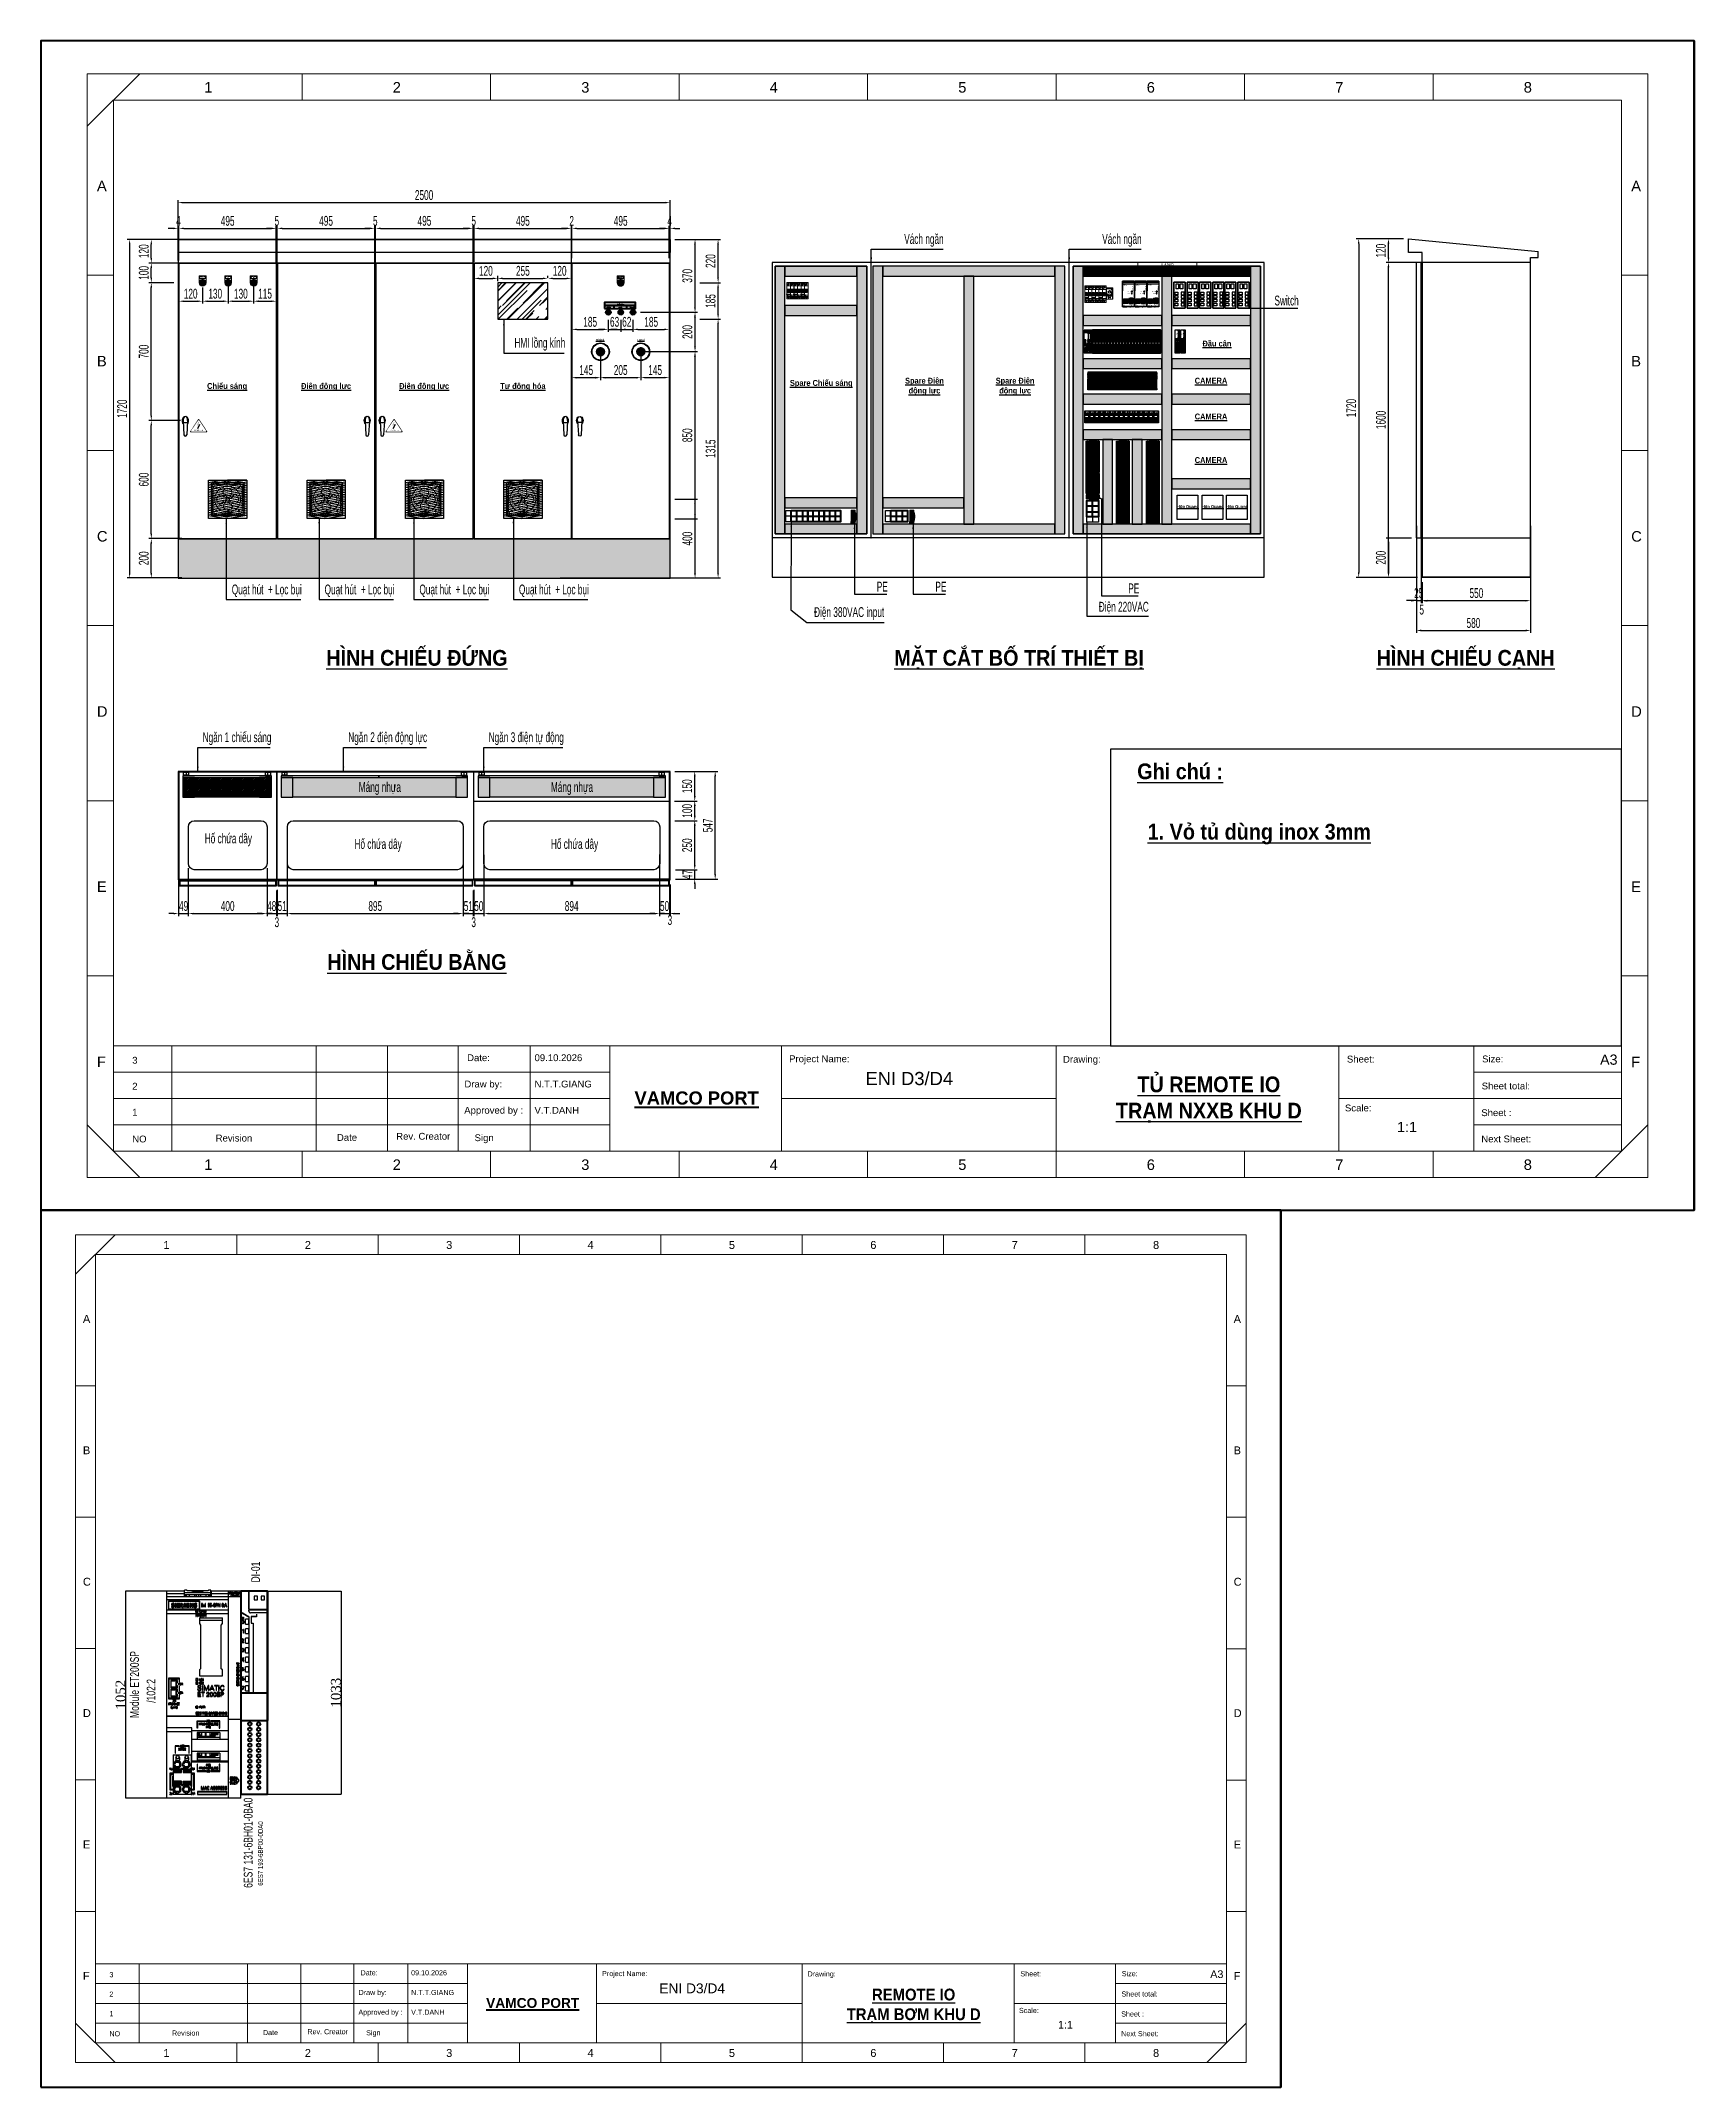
# Model space of a CAD drawing. Header units: millimetres. Extents: x 6750 to 121550, y -28210 to 66060.
# Drawn here: x 33298 to 41698, y 55665 to 66060 of the extents above; entities that cross this region are included whole.
import ezdxf
from ezdxf.enums import TextEntityAlignment as Align

# ---------------------------------------------------------------- set-up
doc = ezdxf.new("R2010")
doc.units = ezdxf.units.MM
for name, pattern in [('atContinuous2', [0]), ('CENTER', [2, 1.25, -0.25, 0.25, -0.25]), ('DASHED', [0.75, 0.5, -0.25]), ('DASHED2', [0.375, 0.25, -0.125]), ('HIDDEN', [0.375, 0.25, -0.125]), ('SLD-Solid', [0])]:
    doc.linetypes.add(name, pattern=pattern)
for name, color, linetype in [('00_COMPONENTS', 7, 'Continuous'), ('10000_FRONT', 7, 'Continuous'), ('10500_FRONT_LABELING', 7, 'Continuous'), ('12', 3, 'Continuous'), ('3', 3, 'Continuous'), ('4', 4, 'Continuous'), ('BHT Line', 7, 'Continuous'), ('BHT Text', 2, 'Continuous'), ('BO', 3, 'Continuous'), ('DIEN HOA', 111, 'Continuous'), ('DN.10. KICHTHUOC', 1, 'Continuous'), ('M.702.Ghi chu', 3, 'Continuous'), ('MAIN-1', 7, 'Continuous'), ('MAIN-2', 7, 'Continuous'), ('TRUC', 8, 'CENTER'), ('Z_entity', 7, 'Continuous'), ('Z_text', 7, 'Continuous')]:
    doc.layers.add(name, color=color, linetype=linetype)
for name, color, linetype, lineweight in [('2', 2, 'Continuous', 15), ('AM_7', 1, 'CENTER', 25), ('BHT Dim', 251, 'Continuous', 9), ('CHANGE', 4, 'Continuous', 0), ('DN.1. NET LIEN MANH', 7, 'Continuous', 40), ('DN.3. NET ZIX ZAX', 160, 'Continuous', 25), ('FRAME', 3, 'Continuous', 0), ('NETCHINH', 7, 'Continuous', 30), ('TBK', 1, 'Continuous', 0), ('TEXT', 1, 'Continuous', 20), ('Thin - Continuous', 3, 'DASHED2', 5)]:
    doc.layers.add(name, color=color, linetype=linetype, lineweight=lineweight)
doc.styles.add('PM', font='arial.ttf', dxfattribs={"width": 0.6})
doc.styles.add('SIMPLEX', font='simplex_.ttf')
doc.styles.get("Standard").update_dxf_attribs({"font": 'arial.ttf'})
doc.styles.add('style1', font='times.ttf', dxfattribs={"height": 50})
doc.styles.add('Tahoma', font='tahoma.ttf')
doc.dimstyles.new('Dim-1', dxfattribs={"dimtxt": 50, "dimasz": 1, "dimexe": 0.2, "dimexo": 0.625, "dimtad": 1, "dimdec": 0, "dimtxsty": 'style1', "dimcen": 2.5, "dimclrd": 256, "dimazin": 3, "dimtfac": 1, "dimtdec": 0, "dimtix": 1, "dimtmove": 2, "dimatfit": 2, "dimarcsym": 0})
doc.dimstyles.new('MK-1.20 CK', dxfattribs={"dimscale": 25, "dimtxt": 2, "dimasz": 1, "dimexe": 0.5, "dimexo": 1, "dimgap": 0.5, "dimtad": 1, "dimdec": 0, "dimrnd": 0.0001, "dimtxsty": 'PM', "dimcen": 0, "dimdle": 1, "dimclrd": 251, "dimclre": 251, "dimclrt": 256, "dimadec": 4, "dimazin": 2, "dimtfac": 0.333333, "dimtdec": 0, "dimtix": 1, "dimtmove": 2, "dimatfit": 3, "dimtvp": 1, "dimarcsym": 0})
doc.dimstyles.new('MK-1.20 CK$0', dxfattribs={"dimscale": 25, "dimtxt": 2, "dimasz": 1, "dimexe": 0.5, "dimexo": 1, "dimgap": 0.5, "dimtad": 1, "dimrnd": 0.0001, "dimtxsty": 'PM', "dimcen": 0, "dimdle": 1, "dimclrd": 251, "dimclre": 251, "dimclrt": 256, "dimadec": 4, "dimazin": 2, "dimtfac": 0.333333, "dimtix": 1, "dimtmove": 2, "dimatfit": 3, "dimtvp": 1, "dimarcsym": 0})
pattern_1 = [(0, (-24422.384, 49880.8494), (0, 6.985), [5.08, -1.905]), (90, (-24422.384, 49880.8494), (-6.985, 4e-16), [5.08, -1.905])]

msp = doc.modelspace()

# ---------------------------------------------------------------- texts
at = {"char_height": 50, "attachment_point": 7, "style": 'PM'}
for s, insert in [('Vách ngăn', (37684.725, 65014.335)), ('Vách ngăn', (38690.725, 65014.335)), ('Switch', (39566.029, 64715.778)), ('HMI lồng kính', (35704.011, 64486.875)), ('PE', (37545.461, 63262.873)), ('PE', (37843.329, 63262.873)), ('Quạt hút  + Lọc bụi', (34268.096, 63234.873)), ('Quạt hút  + Lọc bụi', (34739.643, 63234.873)), ('Quạt hút  + Lọc bụi', (35221.44, 63234.873)), ('Quạt hút  + Lọc bụi', (35727.037, 63234.873)), ('Điện 220VAC', (38673.476, 63149.934)), ('PE', (38823.186, 63254.387)), ('Điện 380VAC input', (37226.638, 63118.532)), ('Ngăn 1 chiếu sáng', (34119.782, 62483.035)), ('Ngăn 2 điện động lực', (34859.697, 62483.035)), ('Ngăn 3 điện tự động', (35573.034, 62483.035)), ('Máng nhựa', (34136.77, 62229.853)), ('Máng nhựa', (34913.096, 62229.853)), ('Máng nhựa', (35889.517, 62229.853)), ('Hố chứa dây', (34130.571, 61968.832)), ('Hố chứa dây', (34891.517, 61940.612)), ('Hố chứa dây', (35889.517, 61940.612))]:
    msp.add_mtext(s, dxfattribs=dict(at, insert=insert))
at = {"layer": 'M.702.Ghi chu', "ltscale": 100, "attachment_point": 2, "style": 'PM'}
for s, insert, char_height in [('\\A1;{\\fArial|b1|i0|c0|p34;\\W0.9;\\LNguồn}', (36243.161, 64862.572), 5), ('\\A1;{\\fArial|b1|i0|c0|p34;\\W0.9;\\LSTART}', (36183.225, 64712.343), 5), ('\\A1;{\\fArial|b1|i0|c0|p34;\\W0.9;\\LCẦN XUẤT}', (36243.352, 64727.522), 5), ('\\A1;{\\fArial|b1|i0|c0|p34;\\W0.9;\\LSTOP}', (36242.981, 64712.343), 5), ('\\A1;{\\fArial|b1|i0|c0|p34;\\W0.9;\\LPAUSE}', (36301.76, 64712.343), 5), ('\\A1;{\\fArial|b1|i0|c0|p34;\\W0.9;\\LGlobal}', (36139.623, 64546.713), 10), ('\\A1;{\\fArial|b1|i0|c0|p34;\\W0.9;\\LLocal}', (36346.626, 64546.713), 10), ('\\A1;{\\fArial|b1|i0|c0|p34;\\W0.9;\\LĐầu cân}', (39273.685, 64538.065), 30), ('\\A1;{\\fArial|b1|i0|c0|p34;\\W0.9;\\LSpare Điện ^Jđộng lực}', (37787.512, 64349.291), 30), ('\\A1;{\\fArial|b1|i0|c0|p34;\\W0.9;\\LSpare Điện ^Jđộng lực}', (38248.02, 64349.291), 30), ('\\A1;{\\fArial|b1|i0|c0|p34;\\W0.9;\\LCAMERA}', (39243.627, 64349.291), 30), ('\\A1;{\\fArial|b1|i0|c0|p34;\\W0.9;\\LChiếu sáng}', (34244.143, 64322.394), 30), ('\\A1;{\\fArial|b1|i0|c0|p34;\\W0.9;\\LĐiện động lực}', (34746.981, 64322.394), 30), ('\\A1;{\\fArial|b1|i0|c0|p34;\\W0.9;\\LĐiện động lực}', (35245.481, 64322.394), 30), ('\\A1;{\\fArial|b1|i0|c0|p34;\\W0.9;\\LTự động hóa}', (35746.981, 64322.394), 30), ('\\A1;{\\fArial|b1|i0|c0|p34;\\W0.9;\\LSpare Chiếu sáng}', (37263.108, 64337.887), 30), ('\\A1;{\\fArial|b1|i0|c0|p34;\\W0.9;\\LCAMERA}', (39243.627, 64167.45), 30), ('\\A1;{\\fArial|b1|i0|c0|p34;\\W0.9;\\LCAMERA}', (39243.627, 63946.097), 30), ('\\A1;{\\fArial|b1|i0|c0|p34;\\W0.9;\\LHộp Quang}', (39126.022, 63702.215), 15), ('\\A1;{\\fArial|b1|i0|c0|p34;\\W0.9;\\LHộp Quang}', (39252.713, 63702.215), 15), ('\\A1;{\\fArial|b1|i0|c0|p34;\\W0.9;\\LHộp Quang}', (39375.7, 63702.215), 15), ('\\A1;{\\fArial|b1|i0|c0|p34;\\W0.9;\\LHÌNH CHIẾU ĐỨNG}', (35208.661, 62966.328), 80), ('\\A1;{\\fArial|b1|i0|c0|p34;\\W0.9;\\LMẶT CẮT BỐ TRÍ THIẾT BỊ}', (38268.251, 62966.328), 80), ('\\A1;{\\fArial|b1|i0|c0|p34;\\W0.9;\\LHÌNH CHIẾU CẠNH}', (40537.247, 62966.328), 80), ('\\A1;{\\fArial|b1|i0|c0|p34;\\W0.9;\\LGhi chú :}', (39086.631, 62389.753), 80), ('\\A1;\\pi-240,l400,t400;{\\fArial|b1|i0|c0|p34;\\W0.9;\\L1. Vỏ tủ dùng inox 3mm}', (39408.822, 62083.243), 80), ('\\A1;{\\fArial|b1|i0|c0|p34;\\W0.9;\\LHÌNH CHIẾU BẰNG}', (35208.661, 61421.179), 80), ('\\A1;{\\fArial|b1|i0|c0|p34;\\W0.9;\\LTỦ REMOTE IO ^JTRẠM NXXB KHU D}', (39232.5, 60799.39), 80), ('\\A1;{\\fArial|b1|i0|c0|p34;\\W0.9;\\LREMOTE IO ^JTRẠM BƠM KHU D}', (37732.748, 56165.47), 60)]:
    msp.add_mtext(s, dxfattribs=dict(at, insert=insert, char_height=char_height))
at = {"layer": 'NETCHINH', "lineweight": -2, "ltscale": 5, "extrusion": (0, 0, -1), "insert": (34119.679, 64859.624), "char_height": 4, "width": 62.73857, "attachment_point": 5, "text_direction": (-1, 0, 0)}
msp.add_mtext('{\\fTimes New Roman Baltic|b1|i0|c0|p18;T}', dxfattribs=at)
at = {"layer": 'NETCHINH', "lineweight": -2, "ltscale": 5, "char_height": 4, "width": 62.73857, "attachment_point": 5}
for s, insert in [('{\\fTimes New Roman Baltic|b1|i0|c0|p18;S}', (34249.284, 64859.624)), ('{\\fTimes New Roman Baltic|b1|i0|c0|p18;R}', (34379.284, 64859.624))]:
    msp.add_mtext(s, dxfattribs=dict(at, insert=insert))
at = {"layer": 'Z_text', "color": 0, "width": 0.7}
for s, height, rotation, p in [('DI-01', 44.3564, 90.0000023, (34410.893, 58228.74)), ('Module ET200SP', 44.35639, 90.0000023, (33795.867, 57540.522)), ('/102:2', 44.3564, 90.0000023, (33879.822, 57617.717)), ('6ES7 131-6BH01-0BA0', 44.35639, 89.9999977, (34373.379, 56677.64)), ('6ES7 193-6BP00-0DA0', 25.39284, 89.9999977, (34426.41, 56688.3))]:
    msp.add_text(s, height=height, rotation=rotation, dxfattribs=at).set_placement(p)

# ---------------------------------------------------------------- blocks, each defined once
blk = doc.blocks.new('asdklnakdad')
for p, q in [((16292.99, 3398.33), (16292.99, 3101.33)), ((16712.99, 3398.33), (16292.99, 3398.33)), ((16712.99, 3398.33), (16712.99, 3101.33)), ((16712.99, 3398.33), (16712.99, 3101.33))]:
    blk.add_line(p, q)
at = {"lineweight": 5}
for p, q in [((16318.1, 3389.99), (16304.75, 3376.64)), ((16359.32, 3383.32), (16359.32, 3389.99)), ((16407.21, 3383.32), (16407.21, 3389.99)), ((16455.1, 3383.32), (16455.1, 3389.99)), ((16502.99, 3383.32), (16502.99, 3389.99)), ((16550.88, 3383.32), (16550.88, 3389.99)), ((16598.77, 3383.32), (16598.77, 3389.99)), ((16646.66, 3383.32), (16646.66, 3389.99)), ((16311.43, 3338.82), (16304.75, 3338.82)), ((16701.22, 3338.8), (16694.55, 3338.8)), ((16311.43, 3294.32), (16304.75, 3294.32)), ((16701.22, 3294.3), (16694.55, 3294.3)), ((16311.43, 3249.83), (16304.75, 3249.83)), ((16701.22, 3249.8), (16694.55, 3249.8)), ((16311.43, 3205.33), (16304.75, 3205.33)), ((16701.22, 3205.3), (16694.55, 3205.3)), ((16311.43, 3160.83), (16304.75, 3160.83)), ((16701.22, 3160.81), (16694.55, 3160.81)), ((16311.43, 3143.03), (16694.55, 3143.03)), ((16326.22, 3116.33), (16326.22, 3143.03)), ((16362.92, 3116.33), (16362.92, 3143.03)), ((16381.03, 3116.33), (16381.03, 3143.03)), ((16398.97, 3116.33), (16398.97, 3143.03)), ((16417.32, 3116.33), (16417.32, 3143.03)), ((16437.51, 3116.33), (16437.51, 3143.03)), ((16481.15, 3116.33), (16481.15, 3143.03)), ((16550.88, 3116.33), (16550.88, 3143.03)), ((16622.71, 3116.33), (16622.71, 3143.03)), ((16657.02, 3116.33), (16657.02, 3143.03)), ((16311.43, 3136.36), (16437.51, 3136.36)), ((16657.02, 3136.36), (16694.55, 3136.36)), ((16311.43, 3129.68), (16437.51, 3129.68)), ((16481.15, 3129.68), (16550.88, 3129.68)), ((16622.71, 3129.68), (16694.55, 3129.68)), ((16304.75, 3123.01), (16318.1, 3109.66)), ((16311.43, 3123.01), (16437.51, 3123.01)), ((16657.02, 3123.01), (16694.55, 3123.01)), ((16701.22, 3123.01), (16687.88, 3109.66)), ((16304.75, 3109.66), (16304.75, 3116.33)), ((16311.43, 3116.33), (16694.55, 3116.33)), ((16359.32, 3116.33), (16359.32, 3109.66)), ((16359.32, 3109.66), (16359.32, 3116.33)), ((16407.21, 3116.33), (16407.21, 3109.66)), ((16407.21, 3109.66), (16407.21, 3116.33)), ((16455.1, 3116.33), (16455.1, 3109.66)), ((16455.1, 3109.66), (16455.1, 3116.33)), ((16502.99, 3116.33), (16502.99, 3109.66)), ((16502.99, 3109.66), (16502.99, 3116.33)), ((16550.88, 3116.33), (16550.88, 3109.66)), ((16550.88, 3109.66), (16550.88, 3116.33)), ((16598.77, 3116.33), (16598.77, 3109.66)), ((16598.77, 3109.66), (16598.77, 3116.33)), ((16598.77, 3116.33), (16646.66, 3116.33)), ((16646.66, 3116.33), (16646.66, 3109.66)), ((16646.66, 3109.66), (16646.66, 3116.33)), ((16292.99, 3101.33), (16712.99, 3101.33))]:
    blk.add_line(p, q, dxfattribs=at)
for points in [[(16304.75, 3109.66), (16304.75, 3389.99), (16701.22, 3389.99), (16701.22, 3109.66), (16304.75, 3109.66)], [(16311.43, 3116.33), (16311.43, 3383.32), (16694.55, 3383.32), (16694.55, 3116.33)], [(16481.15, 3143.03), (16437.51, 3143.03), (16437.51, 3116.33), (16481.15, 3116.33)]]:
    blk.add_lwpolyline(points, close=True, dxfattribs=at)
at = {"layer": 'DN.1. NET LIEN MANH'}
blk.add_lwpolyline([(16292.99, 3101.33), (16712.99, 3101.33), (16712.99, 3398.33), (16292.99, 3398.33)], close=True, dxfattribs=at)
at = {"lineweight": 5, "attachment_point": 1}
for s, insert, char_height, width in [('{\\fArial|b0|i0|c0|p34;1}', (16334.48, 3387.87), 2.6698, 8.4244), ('{\\fArial|b0|i0|c0|p34;2}', (16382.37, 3387.87), 2.6698, 8.4244), ('{\\fArial|b0|i0|c0|p34;3}', (16430.26, 3387.87), 2.6698, 8.4244), ('{\\fArial|b0|i0|c0|p34;4}', (16478.15, 3387.87), 2.6698, 8.4244), ('{\\fArial|b0|i0|c0|p34;5}', (16526.04, 3387.87), 2.6698, 8.4244), ('{\\fArial|b0|i0|c0|p34;6}', (16573.93, 3387.87), 2.6698, 8.4244), ('{\\fArial|b0|i0|c0|p34;7}', (16621.82, 3387.87), 2.6698, 8.4244), ('{\\fArial|b0|i0|c0|p34;8}', (16669.71, 3387.87), 2.6698, 8.4244), ('{\\fArial|b0|i0|c0|p34;A}', (16307.22, 3362.83), 2.6698, 8.4244), ('{\\fArial|b0|i0|c0|p34;A}', (16697.02, 3362.8), 2.6698, 8.4244), ('{\\fArial|b0|i0|c0|p34;B}', (16307.22, 3318.33), 2.6698, 8.4244), ('{\\fArial|b0|i0|c0|p34;B}', (16697.02, 3318.3), 2.6698, 8.4244), ('{\\fArial|b0|i0|c0|p34;C}', (16307.22, 3273.83), 2.6698, 8.4244), ('{\\fArial|b0|i0|c0|p34;C}', (16697.02, 3273.81), 2.6698, 8.4244), ('{\\fArial|b0|i0|c0|p34;D}', (16307.22, 3229.33), 2.6698, 8.4244), ('{\\fArial|b0|i0|c0|p34;D}', (16697.02, 3229.31), 2.6698, 8.4244), ('{\\fArial|b0|i0|c0|p34;E}', (16307.22, 3184.84), 2.6698, 8.4244), ('{\\fArial|b0|i0|c0|p34;E}', (16697.02, 3184.81), 2.6698, 8.4244), ('{\\fArial|b0|i0|c0|p34;F}', (16307.22, 3140.34), 2.6698, 8.4244), ('3', (16316.19, 3140.27), 1.74, 27.6235), ('Date:', (16401.27, 3140.91), 1.735, 9.134), ('09.10.2026', (16418.4, 3140.91), 1.735, 27.6235), ('Project Name:', (16483.08, 3140.64), 1.7354, 28.7909), ('Drawing:', (16552.67, 3140.52), 1.735, 28.7909), ('Sheet:', (16624.79, 3140.56), 1.735, 28.7909), ('Size:', (16659.13, 3140.6), 1.735, 8.4244), ('{\\fArial|b0|i0|c0|p34;F}', (16697.02, 3140.31), 2.6698, 8.4244), ('Draw by:', (16400.58, 3134.23), 1.735, 27.6235), ('N.T.T.GIANG', (16418.4, 3134.23), 1.7354, 27.6235), ('2', (16316.19, 3133.67), 1.74, 27.6235), ('Sheet total:', (16659.03, 3133.73), 1.7354, 12.8616), ('1', (16316.19, 3127.07), 1.74, 27.6235), ('Approved by :', (16400.54, 3127.56), 1.7354, 27.6235), ('V.T.DANH', (16418.4, 3127.56), 1.735, 27.6235), ('Scale:', (16624.29, 3128.15), 1.735, 28.7909), ('Sheet :', (16658.93, 3126.95), 1.735, 8.4244), ('NO', (16316.19, 3120.27), 1.735, 27.6235), ('Revision', (16337.39, 3120.5), 1.735, 27.6235), ('Date', (16368.19, 3120.66), 1.735, 27.6235), ('{\\fArial|b0|i0|c0|p34;Rev. Creator}', (16383.25, 3120.96), 1.7354, 29.9885), ('Sign', (16403.17, 3120.59), 1.735, 27.6235), ('Next Sheet:', (16658.93, 3120.28), 1.7354, 16.6527), ('{\\fArial|b0|i0|c0|p34;1}', (16334.48, 3114.21), 2.6698, 8.4244), ('{\\fArial|b0|i0|c0|p34;2}', (16382.37, 3114.21), 2.6698, 8.4244), ('{\\fArial|b0|i0|c0|p34;3}', (16430.26, 3114.21), 2.6698, 8.4244), ('{\\fArial|b0|i0|c0|p34;4}', (16478.15, 3114.21), 2.6698, 8.4244), ('{\\fArial|b0|i0|c0|p34;5}', (16526.04, 3114.21), 2.6698, 8.4244), ('{\\fArial|b0|i0|c0|p34;6}', (16573.93, 3114.21), 2.6698, 8.4244), ('{\\fArial|b0|i0|c0|p34;7}', (16621.82, 3114.21), 2.6698, 8.4244), ('{\\fArial|b0|i0|c0|p34;8}', (16669.71, 3114.21), 2.6698, 8.4244)]:
    blk.add_mtext(s, dxfattribs=dict(at, insert=insert, char_height=char_height, width=width))
at = {"layer": 'DN.1. NET LIEN MANH', "attachment_point": 1}
for s, insert, char_height, width in [('A3', (16689.1, 3140.86), 2.6, 5.5322), ('ENI D3/D4', (16502.47, 3136.43), 3.333, 61.0927), ('{\\fArial|b1|i0|c0|p34;\\LVAMCO PORT}', (16443.8, 3131.48), 3.3333, 31.9027), ('1:1', (16637.53, 3123.75), 2.6, 5.5322)]:
    blk.add_mtext(s, dxfattribs=dict(at, insert=insert, char_height=char_height, width=width))
blk = doc.blocks.new('A$C78DB4376')
at = {"layer": 'BHT Line', "color": 1}
for p, q in [((9, 8), (-9, -8)), ((9, 8), (-9, -8)), ((-8, 8), (8, -8)), ((-8, 8), (8, -8))]:
    blk.add_line(p, q, dxfattribs=at)
at = {"layer": 'BHT Line', "color": 1, "ltscale": 0.1}
blk.add_circle((0, 0), 11.5, dxfattribs=at)
blk.add_circle((0, 0), 11.5, dxfattribs=at)
blk = doc.blocks.new('das123d1sa3d21as3d21qw')
at = {"layer": 'TRUC', "linetype": 'ByBlock'}
for p, q in [((15654, 3735), (15658, 3663)), ((15676, 3735), (15672, 3663))]:
    blk.add_line(p, q, dxfattribs=at)
for centre, radius, start, end in [((15675, 3740), 20.6, 126.9994, 191.505), ((15656, 3740), 20.6, 348.495, 53.0006), ((15665, 3750), 25, 245.0509, 294.9491), ((15665, 3663), 7, 180, 0)]:
    blk.add_arc(centre, radius, start, end, dxfattribs=at)
blk.add_ellipse((15665, 3735), major_axis=(0, 21), ratio=0.785714, start_param=3.798505, end_param=8.767865, dxfattribs=at)
blk = doc.blocks.new('d3as1d32qw1e3qw1e')
at = {"layer": 'BHT Line', "ltscale": 15}
h = blk.add_hatch(color=2, dxfattribs=at)
h.paths.add_polyline_path([(-3274, 18478, -0.598749), (-3277, 18473), (-3358, 18473, -0.598749), (-3360, 18478), (-3320, 18539, -0.5357), (-3314, 18539)])
h.paths.add_polyline_path([(-3314, 18533, 0.5357), (-3320, 18533), (-3355, 18482, 0.598749), (-3352, 18476), (-3283, 18476, 0.598749), (-3280, 18482)], flags=16)
at = {"layer": 'BHT Line', "color": 1, "ltscale": 15}
blk.add_line((-3312, 18513), (-3323, 18491), dxfattribs=at)
at = {"layer": 'BHT Line', "color": 1, "ltscale": 15, "const_width": 1.12}
blk.add_lwpolyline([(-3316, 18526), (-3324, 18509), (-3312, 18513), (-3319, 18498)], dxfattribs=at)
at = {"layer": 'BHT Line', "color": 1, "ltscale": 15}
blk.add_lwpolyline([(-3323, 18491, 0, 5.61, 0), (-3323, 18491, 0, 5.61, 0), (-3319, 18498, 5.61, 5.61, 0)], format="xyseb", dxfattribs=at)
at = {"layer": 'BHT Text', "color": 1, "insert": (-3338, 18487), "char_height": 7, "width": 93.65, "attachment_point": 1, "style": 'style1'}
blk.add_mtext('DANGER', dxfattribs=at)
blk = doc.blocks.new('A$C5AD80D50')
at = {"layer": 'CHANGE'}
for p, q in [((-150, -2), (-150, -26)), ((-150, -26), (-150, -40)), ((-150, -26), (150, -26)), ((-148, -42), (-142, -42)), ((-140, -40), (-140, -26)), ((-138, -34), (-140, -34)), ((-138, -37), (-140, -37)), ((-138, -33), (-138, -39)), ((-138, -33), (138, -33)), ((-138, -35), (138, -35)), ((-138, -37), (138, -37)), ((-138, -39), (138, -39)), ((138, -33), (138, -39)), ((138, -34), (140, -34)), ((138, -37), (140, -37)), ((140, -40), (140, -26)), ((148, -42), (142, -42)), ((150, -2), (150, -26)), ((150, -26), (150, -40))]:
    blk.add_line(p, q, dxfattribs=at)
at = {"layer": 'CHANGE', "const_width": 3}
blk.add_lwpolyline([(-150, -2), (150, -2)], dxfattribs=at)
at = {"layer": 'CHANGE'}
for centre, start, end in [((-148, -40), 180, 270), ((-142, -40), 270, 0), ((142, -40), 180, 270), ((148, -40), 270, 0)]:
    blk.add_arc(centre, 1.5, start, end, dxfattribs=at)
blk = doc.blocks.new('A$C47690F4F')
blk.add_blockref('A$C5AD80D50', (0, 0))
at = {"layer": 'TEXT', "color": 2, "style": 'Tahoma', "width": 0.8}
blk.add_text('LAMP', height=20, dxfattribs=at).set_placement((0, -15), align=Align.MIDDLE)
blk = doc.blocks.new('3a2sd1zx35c4')
h = blk.add_hatch(color=256)
h.paths.add_polyline_path([(764585, 174569, 0.414214), (764584, 174570), (764583, 174570, 0.414214), (764582, 174569), (764582, 174566, 0.414214), (764583, 174565), (764584, 174565, 0.414214), (764585, 174566)])
h.paths.add_polyline_path([(764583, 174569), (764584, 174569), (764584, 174566), (764583, 174566)], flags=16)
h = blk.add_hatch(color=256)
h.paths.add_polyline_path([(764603, 174569, 0.414214), (764602, 174570), (764601, 174570, 0.414214), (764600, 174569), (764600, 174566, 0.414214), (764601, 174565), (764602, 174565, 0.414214), (764603, 174566)])
h.paths.add_polyline_path([(764601, 174569), (764602, 174569), (764602, 174566), (764601, 174566)], flags=16)
at = {"layer": '4', "linetype": 'ByBlock'}
blk.add_hatch(color=256, dxfattribs=at).paths.add_polyline_path([(764593, 174547), (764575, 174547), (764575, 174546), (764593, 174546)])
at = {"linetype": 'Continuous', "lineweight": 0}
for p, q in [((764575, 174607), (764575, 174605)), ((764575, 174607), (764584, 174607)), ((764575, 174588), (764575, 174605)), ((764593, 174589), (764575, 174589)), ((764593, 174589), (764575, 174589)), ((764593, 174589), (764575, 174589)), ((764575, 174583), (764575, 174589)), ((764575, 174583), (764575, 174589)), ((764593, 174589), (764575, 174589)), ((764575, 174583), (764575, 174581)), ((764575, 174581), (764575, 174580)), ((764575, 174580), (764575, 174573)), ((764575, 174580), (764575, 174580)), ((764575, 174580), (764575, 174580)), ((764575, 174572), (764575, 174573)), ((764575, 174573), (764579, 174573)), ((764588, 174573), (764575, 174573)), ((764575, 174572), (764575, 174560)), ((764575, 174572), (764579, 174572)), ((764575, 174560), (764577, 174560)), ((764575, 174560), (764575, 174558)), ((764577, 174560), (764575, 174560)), ((764577, 174558), (764575, 174558)), ((764575, 174558), (764575, 174545)), ((764575, 174543), (764575, 174545)), ((764575, 174536), (764575, 174544)), ((764593, 174543), (764575, 174543)), ((764575, 174536), (764579, 174536)), ((764575, 174536), (764575, 174536)), ((764575, 174524), (764575, 174536)), ((764575, 174536), (764575, 174536)), ((764579, 174589), (764579, 174595)), ((764579, 174595), (764584, 174595)), ((764579, 174572), (764579, 174573)), ((764579, 174572), (764579, 174563)), ((764579, 174536), (764579, 174543)), ((764579, 174536), (764593, 174536)), ((764579, 174536), (764579, 174536)), ((764581, 174603), (764580, 174602)), ((764580, 174602), (764581, 174603)), ((764580, 174602), (764580, 174602)), ((764580, 174602), (764580, 174601)), ((764580, 174601), (764580, 174602)), ((764580, 174600), (764580, 174600)), ((764581, 174600), (764580, 174600)), ((764580, 174599), (764580, 174599)), ((764580, 174599), (764580, 174598)), ((764580, 174598), (764580, 174599)), ((764581, 174597), (764580, 174598)), ((764580, 174598), (764581, 174598)), ((764581, 174533), (764580, 174532)), ((764580, 174532), (764581, 174533)), ((764580, 174532), (764580, 174532)), ((764580, 174531), (764580, 174532)), ((764582, 174604), (764581, 174604)), ((764581, 174604), (764581, 174603)), ((764581, 174603), (764582, 174604)), ((764581, 174603), (764581, 174603)), ((764582, 174600), (764581, 174600)), ((764581, 174598), (764581, 174597)), ((764582, 174597), (764581, 174597)), ((764581, 174597), (764581, 174597)), ((764581, 174597), (764582, 174597)), ((764582, 174534), (764581, 174534)), ((764581, 174534), (764581, 174533)), ((764581, 174533), (764582, 174534)), ((764581, 174533), (764581, 174533)), ((764583, 174604), (764582, 174604)), ((764582, 174604), (764583, 174604)), ((764582, 174601), (764582, 174601)), ((764583, 174601), (764582, 174601)), ((764582, 174601), (764582, 174601)), ((764582, 174600), (764582, 174600)), ((764582, 174600), (764582, 174600)), ((764582, 174600), (764583, 174600)), ((764582, 174597), (764583, 174597)), ((764583, 174596), (764582, 174597)), ((764582, 174534), (764583, 174535)), ((764583, 174534), (764582, 174534)), ((764583, 174604), (764583, 174604)), ((764583, 174603), (764584, 174602)), ((764583, 174601), (764583, 174601)), ((764583, 174601), (764584, 174601)), ((764583, 174601), (764583, 174601)), ((764583, 174601), (764583, 174601)), ((764583, 174601), (764583, 174601)), ((764583, 174601), (764583, 174601)), ((764583, 174601), (764583, 174601)), ((764583, 174601), (764583, 174601)), ((764583, 174601), (764583, 174601)), ((764583, 174601), (764583, 174601)), ((764583, 174601), (764583, 174601)), ((764583, 174601), (764583, 174601)), ((764583, 174601), (764583, 174601)), ((764583, 174601), (764583, 174601)), ((764583, 174601), (764583, 174601)), ((764583, 174601), (764583, 174601)), ((764583, 174601), (764583, 174601)), ((764583, 174601), (764583, 174601)), ((764583, 174601), (764583, 174601)), ((764583, 174601), (764583, 174601)), ((764583, 174601), (764583, 174601)), ((764583, 174601), (764583, 174601)), ((764583, 174601), (764583, 174601)), ((764583, 174601), (764583, 174601)), ((764583, 174601), (764583, 174601)), ((764583, 174601), (764583, 174601)), ((764584, 174601), (764583, 174601)), ((764583, 174601), (764583, 174601)), ((764583, 174601), (764583, 174601)), ((764583, 174601), (764583, 174601)), ((764583, 174601), (764583, 174601)), ((764583, 174601), (764583, 174601)), ((764583, 174601), (764583, 174601)), ((764583, 174601), (764583, 174601)), ((764583, 174601), (764583, 174601)), ((764583, 174601), (764583, 174601)), ((764583, 174601), (764583, 174601)), ((764583, 174601), (764583, 174601)), ((764583, 174601), (764583, 174601)), ((764583, 174601), (764583, 174601)), ((764583, 174601), (764583, 174601)), ((764583, 174601), (764583, 174601)), ((764583, 174601), (764583, 174601)), ((764583, 174601), (764583, 174601)), ((764583, 174601), (764583, 174601)), ((764583, 174601), (764583, 174601)), ((764583, 174601), (764583, 174601)), ((764583, 174601), (764583, 174601)), ((764583, 174601), (764583, 174601)), ((764583, 174601), (764583, 174601)), ((764583, 174601), (764583, 174601)), ((764583, 174601), (764583, 174601)), ((764583, 174601), (764583, 174601)), ((764583, 174601), (764583, 174601)), ((764583, 174601), (764583, 174601)), ((764583, 174601), (764583, 174601)), ((764583, 174601), (764583, 174601)), ((764583, 174601), (764583, 174601)), ((764583, 174601), (764583, 174601)), ((764583, 174601), (764583, 174601)), ((764583, 174601), (764583, 174601)), ((764583, 174601), (764583, 174601)), ((764583, 174601), (764583, 174601)), ((764583, 174601), (764583, 174601)), ((764583, 174600), (764584, 174600)), ((764583, 174600), (764583, 174600)), ((764583, 174600), (764583, 174600)), ((764583, 174600), (764583, 174600)), ((764583, 174600), (764583, 174600)), ((764583, 174600), (764583, 174600)), ((764583, 174600), (764583, 174600)), ((764583, 174600), (764583, 174600)), ((764583, 174600), (764583, 174600)), ((764583, 174600), (764583, 174600)), ((764583, 174600), (764583, 174600)), ((764583, 174600), (764583, 174600)), ((764583, 174600), (764583, 174600)), ((764583, 174600), (764583, 174600)), ((764583, 174600), (764583, 174600)), ((764583, 174600), (764583, 174600)), ((764583, 174600), (764583, 174600)), ((764583, 174600), (764583, 174600)), ((764583, 174600), (764583, 174600)), ((764583, 174600), (764583, 174600)), ((764583, 174600), (764583, 174600)), ((764583, 174600), (764583, 174600)), ((764583, 174600), (764583, 174600)), ((764583, 174600), (764583, 174600)), ((764583, 174600), (764583, 174600)), ((764583, 174600), (764583, 174600)), ((764583, 174600), (764583, 174600)), ((764583, 174600), (764583, 174600)), ((764583, 174600), (764583, 174600)), ((764583, 174600), (764583, 174600)), ((764583, 174600), (764583, 174600)), ((764583, 174600), (764583, 174600)), ((764583, 174600), (764583, 174600)), ((764583, 174600), (764583, 174600)), ((764583, 174600), (764583, 174600)), ((764583, 174600), (764583, 174600)), ((764583, 174600), (764583, 174600)), ((764583, 174600), (764583, 174600)), ((764583, 174600), (764583, 174600)), ((764583, 174600), (764583, 174600)), ((764583, 174600), (764583, 174600)), ((764583, 174600), (764583, 174600)), ((764583, 174600), (764583, 174600)), ((764583, 174600), (764583, 174600)), ((764583, 174600), (764583, 174600)), ((764583, 174600), (764583, 174600)), ((764583, 174600), (764583, 174600)), ((764583, 174600), (764583, 174600)), ((764583, 174600), (764583, 174600)), ((764583, 174600), (764583, 174600)), ((764583, 174600), (764583, 174600)), ((764583, 174600), (764583, 174600)), ((764583, 174600), (764583, 174600)), ((764583, 174600), (764583, 174600)), ((764583, 174600), (764583, 174600)), ((764583, 174600), (764583, 174600)), ((764583, 174600), (764583, 174600)), ((764583, 174600), (764583, 174600)), ((764583, 174600), (764583, 174600)), ((764583, 174600), (764583, 174600)), ((764583, 174600), (764583, 174600)), ((764583, 174600), (764583, 174600)), ((764583, 174600), (764583, 174600)), ((764583, 174600), (764584, 174600)), ((764584, 174599), (764583, 174598)), ((764583, 174597), (764583, 174596)), ((764583, 174535), (764583, 174534)), ((764583, 174533), (764584, 174532)), ((764584, 174607), (764584, 174605)), ((764593, 174607), (764584, 174607)), ((764584, 174605), (764584, 174607)), ((764584, 174605), (764584, 174605)), ((764584, 174605), (764584, 174604)), ((764585, 174604), (764584, 174604)), ((764584, 174604), (764585, 174604)), ((764584, 174602), (764584, 174603)), ((764584, 174602), (764584, 174603)), ((764584, 174600), (764584, 174602)), ((764584, 174601), (764584, 174602)), ((764584, 174602), (764584, 174602)), ((764584, 174602), (764584, 174602)), ((764584, 174602), (764584, 174602)), ((764584, 174602), (764584, 174602)), ((764584, 174602), (764584, 174602)), ((764584, 174602), (764584, 174602)), ((764584, 174602), (764584, 174602)), ((764584, 174602), (764584, 174602)), ((764584, 174602), (764584, 174602)), ((764584, 174602), (764584, 174602)), ((764584, 174602), (764584, 174601)), ((764584, 174601), (764584, 174601)), ((764585, 174601), (764584, 174601)), ((764584, 174601), (764584, 174601)), ((764584, 174601), (764584, 174601)), ((764584, 174601), (764584, 174601)), ((764584, 174601), (764584, 174601)), ((764584, 174601), (764584, 174601)), ((764584, 174601), (764584, 174601)), ((764584, 174601), (764584, 174601)), ((764584, 174601), (764584, 174601)), ((764584, 174601), (764584, 174601)), ((764584, 174601), (764584, 174601)), ((764584, 174601), (764584, 174601)), ((764584, 174601), (764584, 174601)), ((764584, 174601), (764584, 174601)), ((764584, 174601), (764584, 174601)), ((764584, 174601), (764584, 174601)), ((764584, 174601), (764584, 174601)), ((764584, 174601), (764584, 174601)), ((764584, 174601), (764584, 174601)), ((764584, 174601), (764584, 174601)), ((764584, 174601), (764584, 174601)), ((764584, 174601), (764584, 174601)), ((764584, 174601), (764584, 174601)), ((764584, 174601), (764584, 174601)), ((764584, 174601), (764584, 174601)), ((764584, 174601), (764584, 174601)), ((764584, 174601), (764584, 174601)), ((764584, 174601), (764584, 174601)), ((764584, 174601), (764584, 174601)), ((764584, 174601), (764584, 174601)), ((764584, 174601), (764584, 174601)), ((764584, 174601), (764584, 174601)), ((764584, 174601), (764584, 174601)), ((764584, 174601), (764584, 174601)), ((764584, 174601), (764584, 174601)), ((764584, 174601), (764584, 174601)), ((764584, 174601), (764584, 174601)), ((764584, 174601), (764584, 174601)), ((764584, 174601), (764584, 174601)), ((764584, 174601), (764584, 174601)), ((764584, 174601), (764584, 174601)), ((764584, 174601), (764584, 174601)), ((764585, 174601), (764584, 174601)), ((764584, 174601), (764584, 174601)), ((764584, 174601), (764584, 174601)), ((764584, 174601), (764584, 174601)), ((764584, 174601), (764584, 174601)), ((764584, 174601), (764584, 174601)), ((764584, 174601), (764584, 174601)), ((764584, 174601), (764584, 174601)), ((764584, 174601), (764584, 174601)), ((764584, 174601), (764584, 174601)), ((764584, 174601), (764584, 174601)), ((764584, 174601), (764584, 174601)), ((764584, 174601), (764584, 174601)), ((764584, 174601), (764584, 174601)), ((764584, 174601), (764584, 174601)), ((764584, 174601), (764584, 174601)), ((764584, 174601), (764584, 174601)), ((764584, 174601), (764584, 174601)), ((764584, 174601), (764584, 174601)), ((764584, 174601), (764584, 174601)), ((764584, 174601), (764584, 174601)), ((764584, 174601), (764584, 174601)), ((764584, 174601), (764584, 174601)), ((764584, 174601), (764584, 174601)), ((764584, 174601), (764584, 174601)), ((764584, 174601), (764584, 174601)), ((764584, 174601), (764584, 174601)), ((764584, 174601), (764584, 174601)), ((764584, 174601), (764584, 174601)), ((764584, 174601), (764584, 174601)), ((764584, 174601), (764584, 174601)), ((764584, 174601), (764584, 174601)), ((764584, 174601), (764584, 174601)), ((764584, 174601), (764584, 174601)), ((764584, 174601), (764584, 174601)), ((764584, 174601), (764584, 174601)), ((764584, 174601), (764584, 174601)), ((764584, 174601), (764584, 174601)), ((764584, 174601), (764584, 174601)), ((764584, 174601), (764584, 174601)), ((764584, 174601), (764584, 174601)), ((764584, 174601), (764584, 174601)), ((764584, 174601), (764584, 174601)), ((764584, 174601), (764584, 174601)), ((764584, 174601), (764584, 174601)), ((764584, 174601), (764584, 174601)), ((764584, 174601), (764584, 174601)), ((764584, 174601), (764584, 174601)), ((764584, 174601), (764584, 174601)), ((764584, 174601), (764584, 174601)), ((764584, 174600), (764584, 174600)), ((764584, 174599), (764584, 174600)), ((764584, 174599), (764584, 174600)), ((764584, 174600), (764584, 174600)), ((764584, 174600), (764584, 174600)), ((764584, 174600), (764584, 174600)), ((764584, 174600), (764584, 174600)), ((764584, 174600), (764584, 174600)), ((764584, 174600), (764584, 174600)), ((764584, 174600), (764584, 174600)), ((764584, 174600), (764584, 174600)), ((764584, 174600), (764584, 174600)), ((764584, 174600), (764584, 174600)), ((764584, 174600), (764584, 174600)), ((764584, 174600), (764584, 174600)), ((764584, 174600), (764584, 174600)), ((764584, 174600), (764584, 174600)), ((764584, 174600), (764584, 174600)), ((764584, 174600), (764584, 174600)), ((764584, 174600), (764584, 174600)), ((764584, 174600), (764584, 174600)), ((764584, 174600), (764584, 174600)), ((764584, 174600), (764584, 174600)), ((764584, 174600), (764584, 174600)), ((764584, 174600), (764584, 174600)), ((764584, 174600), (764584, 174600)), ((764584, 174600), (764584, 174600)), ((764584, 174600), (764584, 174600)), ((764584, 174600), (764584, 174600)), ((764584, 174600), (764584, 174600)), ((764584, 174600), (764584, 174600)), ((764584, 174600), (764584, 174600)), ((764584, 174600), (764585, 174600)), ((764584, 174600), (764584, 174600)), ((764584, 174600), (764584, 174600)), ((764584, 174600), (764584, 174600)), ((764584, 174600), (764584, 174600)), ((764584, 174600), (764584, 174600)), ((764584, 174600), (764584, 174600)), ((764584, 174600), (764584, 174600)), ((764584, 174600), (764584, 174600)), ((764584, 174600), (764584, 174600)), ((764584, 174600), (764584, 174600)), ((764584, 174600), (764584, 174600)), ((764584, 174600), (764584, 174600)), ((764584, 174600), (764584, 174600)), ((764584, 174600), (764584, 174600)), ((764584, 174600), (764584, 174600)), ((764584, 174600), (764584, 174600)), ((764584, 174600), (764584, 174600)), ((764584, 174600), (764584, 174600)), ((764584, 174600), (764584, 174600)), ((764584, 174600), (764584, 174600)), ((764584, 174600), (764584, 174600)), ((764584, 174600), (764584, 174600)), ((764584, 174600), (764584, 174600)), ((764584, 174600), (764585, 174600)), ((764584, 174600), (764584, 174600)), ((764584, 174600), (764584, 174600)), ((764584, 174600), (764584, 174600)), ((764584, 174600), (764584, 174600)), ((764584, 174600), (764584, 174600)), ((764584, 174600), (764584, 174600)), ((764584, 174600), (764584, 174600)), ((764584, 174600), (764584, 174600)), ((764584, 174600), (764584, 174600)), ((764584, 174600), (764584, 174600)), ((764584, 174600), (764584, 174600)), ((764584, 174600), (764584, 174600)), ((764584, 174600), (764584, 174600)), ((764584, 174600), (764584, 174600)), ((764584, 174600), (764584, 174599)), ((764584, 174598), (764584, 174599)), ((764584, 174598), (764584, 174599)), ((764584, 174599), (764584, 174599)), ((764584, 174599), (764584, 174599)), ((764584, 174599), (764584, 174599)), ((764584, 174599), (764584, 174599)), ((764584, 174599), (764584, 174599)), ((764584, 174599), (764584, 174599)), ((764584, 174599), (764584, 174599)), ((764584, 174599), (764584, 174599)), ((764584, 174599), (764584, 174599)), ((764584, 174599), (764584, 174599)), ((764584, 174599), (764584, 174599)), ((764584, 174599), (764584, 174599)), ((764584, 174599), (764584, 174599)), ((764584, 174599), (764584, 174599)), ((764584, 174599), (764584, 174599)), ((764584, 174599), (764584, 174599)), ((764584, 174599), (764584, 174599)), ((764584, 174599), (764584, 174599)), ((764584, 174599), (764584, 174599)), ((764584, 174599), (764584, 174599)), ((764584, 174599), (764584, 174599)), ((764584, 174599), (764584, 174599)), ((764584, 174599), (764584, 174599)), ((764584, 174599), (764584, 174599)), ((764584, 174599), (764584, 174599)), ((764584, 174599), (764584, 174599)), ((764584, 174599), (764584, 174599)), ((764584, 174599), (764584, 174599)), ((764584, 174599), (764584, 174599)), ((764584, 174599), (764584, 174599)), ((764584, 174599), (764584, 174599)), ((764584, 174599), (764584, 174599)), ((764584, 174599), (764584, 174599)), ((764584, 174599), (764584, 174599)), ((764584, 174595), (764584, 174596)), ((764584, 174596), (764584, 174596)), ((764584, 174596), (764584, 174596)), ((764584, 174535), (764584, 174536)), ((764585, 174534), (764584, 174535)), ((764584, 174535), (764585, 174534)), ((764584, 174532), (764584, 174533)), ((764584, 174532), (764584, 174533)), ((764584, 174531), (764584, 174532)), ((764584, 174532), (764584, 174532)), ((764584, 174532), (764584, 174532)), ((764585, 174604), (764586, 174603)), ((764586, 174604), (764585, 174604)), ((764585, 174604), (764585, 174604)), ((764585, 174601), (764585, 174601)), ((764586, 174601), (764585, 174601)), ((764585, 174601), (764585, 174601)), ((764585, 174601), (764585, 174601)), ((764585, 174601), (764585, 174601)), ((764585, 174601), (764585, 174601)), ((764585, 174601), (764585, 174601)), ((764585, 174601), (764585, 174601)), ((764585, 174601), (764585, 174601)), ((764585, 174601), (764585, 174601)), ((764585, 174601), (764585, 174601)), ((764585, 174601), (764585, 174601)), ((764585, 174601), (764585, 174601)), ((764585, 174601), (764585, 174601)), ((764585, 174601), (764585, 174601)), ((764585, 174601), (764585, 174601)), ((764585, 174601), (764585, 174601)), ((764585, 174601), (764585, 174601)), ((764585, 174601), (764585, 174601)), ((764585, 174601), (764585, 174601)), ((764585, 174601), (764585, 174601)), ((764585, 174601), (764585, 174601)), ((764585, 174601), (764585, 174601)), ((764585, 174601), (764585, 174601)), ((764585, 174601), (764585, 174601)), ((764585, 174601), (764585, 174601)), ((764585, 174600), (764585, 174600)), ((764585, 174600), (764586, 174600)), ((764585, 174600), (764585, 174600)), ((764585, 174600), (764585, 174600)), ((764585, 174600), (764585, 174600)), ((764585, 174600), (764585, 174600)), ((764585, 174600), (764585, 174600)), ((764585, 174600), (764585, 174600)), ((764585, 174600), (764585, 174600)), ((764585, 174600), (764585, 174600)), ((764585, 174600), (764585, 174600)), ((764585, 174600), (764585, 174600)), ((764585, 174600), (764585, 174600)), ((764585, 174600), (764585, 174600)), ((764585, 174600), (764585, 174600)), ((764585, 174600), (764585, 174600)), ((764585, 174600), (764585, 174600)), ((764585, 174600), (764585, 174600)), ((764585, 174600), (764585, 174600)), ((764585, 174600), (764585, 174600)), ((764585, 174600), (764585, 174600)), ((764585, 174600), (764585, 174600)), ((764585, 174600), (764585, 174600)), ((764585, 174600), (764585, 174600)), ((764585, 174600), (764585, 174600)), ((764585, 174600), (764585, 174600)), ((764585, 174597), (764585, 174597)), ((764585, 174597), (764586, 174597)), ((764586, 174597), (764585, 174597)), ((764585, 174534), (764586, 174534)), ((764586, 174534), (764585, 174534)), ((764585, 174534), (764585, 174534)), ((764586, 174603), (764586, 174604)), ((764587, 174603), (764586, 174603)), ((764586, 174603), (764587, 174602)), ((764586, 174601), (764586, 174601)), ((764586, 174601), (764586, 174601)), ((764586, 174601), (764586, 174601)), ((764586, 174601), (764586, 174601)), ((764586, 174601), (764586, 174601)), ((764586, 174601), (764586, 174601)), ((764586, 174601), (764586, 174601)), ((764586, 174601), (764586, 174601)), ((764586, 174601), (764586, 174601)), ((764586, 174601), (764586, 174601)), ((764586, 174601), (764586, 174601)), ((764586, 174601), (764586, 174601)), ((764586, 174601), (764586, 174601)), ((764586, 174601), (764586, 174601)), ((764586, 174601), (764586, 174601)), ((764586, 174601), (764586, 174601)), ((764586, 174601), (764586, 174601)), ((764586, 174601), (764586, 174601)), ((764586, 174601), (764586, 174601)), ((764586, 174601), (764586, 174601)), ((764586, 174601), (764586, 174601)), ((764586, 174601), (764586, 174601)), ((764586, 174601), (764586, 174601)), ((764586, 174601), (764586, 174601)), ((764586, 174600), (764586, 174600)), ((764588, 174600), (764586, 174600)), ((764586, 174597), (764587, 174598)), ((764587, 174598), (764586, 174597)), ((764586, 174597), (764586, 174597)), ((764586, 174534), (764586, 174534)), ((764587, 174533), (764586, 174534)), ((764586, 174534), (764587, 174533)), ((764587, 174602), (764587, 174603)), ((764588, 174601), (764587, 174602)), ((764587, 174602), (764587, 174602)), ((764587, 174602), (764588, 174601)), ((764587, 174599), (764588, 174600)), ((764588, 174600), (764587, 174599)), ((764587, 174598), (764587, 174599)), ((764587, 174599), (764587, 174599)), ((764587, 174599), (764587, 174598)), ((764587, 174598), (764587, 174598)), ((764587, 174532), (764587, 174533)), ((764587, 174533), (764588, 174532)), ((764587, 174533), (764587, 174533)), ((764588, 174600), (764588, 174600)), ((764588, 174573), (764588, 174572)), ((764593, 174572), (764588, 174572)), ((764588, 174563), (764588, 174572)), ((764593, 174605), (764593, 174607)), ((764593, 174607), (764593, 174605)), ((764593, 174607), (764602, 174607)), ((764593, 174605), (764593, 174589)), ((764593, 174583), (764593, 174589)), ((764593, 174583), (764593, 174589)), ((764593, 174583), (764593, 174589)), ((764611, 174589), (764593, 174589)), ((764593, 174583), (764593, 174589)), ((764593, 174583), (764593, 174581)), ((764593, 174581), (764593, 174583)), ((764593, 174581), (764593, 174580)), ((764593, 174580), (764593, 174572)), ((764593, 174580), (764593, 174573)), ((764593, 174580), (764593, 174580)), ((764593, 174580), (764593, 174580)), ((764593, 174573), (764597, 174573)), ((764606, 174573), (764593, 174573)), ((764593, 174563), (764593, 174572)), ((764593, 174572), (764593, 174563)), ((764593, 174572), (764597, 174572)), ((764593, 174556), (764593, 174545)), ((764593, 174543), (764593, 174545)), ((764593, 174543), (764593, 174536)), ((764611, 174543), (764593, 174543)), ((764593, 174536), (764593, 174524)), ((764593, 174536), (764597, 174536)), ((764593, 174536), (764593, 174536)), ((764597, 174589), (764597, 174595)), ((764597, 174595), (764602, 174595)), ((764597, 174572), (764597, 174573)), ((764597, 174536), (764597, 174543)), ((764597, 174536), (764597, 174536)), ((764597, 174536), (764611, 174536)), ((764597, 174536), (764597, 174536)), ((764599, 174603), (764598, 174602)), ((764598, 174602), (764599, 174603)), ((764598, 174602), (764598, 174602)), ((764598, 174602), (764598, 174601)), ((764598, 174601), (764598, 174602)), ((764598, 174600), (764598, 174600)), ((764599, 174600), (764598, 174600)), ((764598, 174599), (764598, 174599)), ((764598, 174599), (764598, 174598)), ((764598, 174598), (764598, 174599)), ((764599, 174597), (764598, 174598)), ((764598, 174598), (764599, 174598)), ((764599, 174533), (764598, 174532)), ((764598, 174532), (764599, 174533)), ((764598, 174532), (764598, 174532)), ((764598, 174531), (764598, 174532)), ((764600, 174604), (764599, 174604)), ((764599, 174604), (764599, 174603)), ((764599, 174603), (764600, 174604)), ((764599, 174603), (764599, 174603)), ((764600, 174600), (764599, 174600)), ((764599, 174600), (764599, 174600)), ((764599, 174600), (764599, 174600)), ((764599, 174600), (764599, 174600)), ((764599, 174600), (764599, 174600)), ((764599, 174600), (764599, 174600)), ((764599, 174600), (764599, 174600)), ((764599, 174600), (764599, 174600)), ((764599, 174600), (764599, 174600)), ((764599, 174600), (764599, 174600)), ((764599, 174600), (764599, 174600)), ((764599, 174600), (764599, 174600)), ((764599, 174600), (764599, 174600)), ((764599, 174600), (764599, 174600)), ((764599, 174600), (764599, 174600)), ((764599, 174600), (764599, 174600)), ((764599, 174600), (764599, 174600)), ((764599, 174600), (764599, 174600)), ((764599, 174600), (764599, 174600)), ((764599, 174598), (764599, 174597)), ((764600, 174597), (764599, 174597)), ((764599, 174597), (764599, 174597)), ((764599, 174597), (764600, 174597)), ((764600, 174534), (764599, 174534)), ((764599, 174534), (764599, 174533)), ((764599, 174533), (764600, 174534)), ((764599, 174533), (764599, 174533)), ((764601, 174604), (764600, 174604)), ((764600, 174604), (764601, 174604)), ((764600, 174601), (764600, 174601)), ((764601, 174601), (764600, 174601)), ((764600, 174601), (764600, 174601)), ((764600, 174601), (764600, 174601)), ((764600, 174600), (764600, 174600)), ((764599, 174600), (764600, 174600)), ((764600, 174600), (764600, 174600)), ((764600, 174600), (764600, 174600)), ((764600, 174600), (764600, 174600)), ((764600, 174600), (764600, 174600)), ((764600, 174600), (764600, 174600)), ((764600, 174600), (764600, 174600)), ((764600, 174600), (764600, 174600)), ((764600, 174600), (764601, 174600)), ((764600, 174597), (764601, 174597)), ((764601, 174596), (764600, 174597)), ((764600, 174534), (764601, 174535)), ((764601, 174534), (764600, 174534)), ((764601, 174604), (764601, 174604)), ((764601, 174603), (764601, 174602)), ((764601, 174601), (764601, 174601)), ((764601, 174601), (764601, 174601)), ((764601, 174601), (764601, 174601)), ((764601, 174601), (764601, 174601)), ((764601, 174601), (764601, 174601)), ((764601, 174601), (764601, 174601)), ((764601, 174601), (764601, 174601)), ((764601, 174601), (764601, 174601)), ((764601, 174601), (764601, 174601)), ((764601, 174601), (764601, 174601)), ((764601, 174601), (764601, 174601)), ((764601, 174601), (764601, 174601)), ((764601, 174601), (764601, 174601)), ((764601, 174601), (764601, 174601)), ((764601, 174601), (764601, 174601)), ((764601, 174601), (764601, 174601)), ((764601, 174601), (764601, 174601)), ((764601, 174601), (764601, 174601)), ((764601, 174601), (764601, 174601)), ((764601, 174601), (764601, 174601)), ((764601, 174601), (764601, 174601)), ((764601, 174601), (764601, 174601)), ((764601, 174601), (764601, 174601)), ((764601, 174601), (764601, 174601)), ((764601, 174601), (764601, 174601)), ((764601, 174601), (764601, 174601)), ((764601, 174601), (764601, 174601)), ((764601, 174601), (764601, 174601)), ((764601, 174601), (764601, 174601)), ((764601, 174601), (764601, 174601)), ((764601, 174601), (764601, 174601)), ((764601, 174601), (764601, 174601)), ((764601, 174601), (764601, 174601)), ((764601, 174601), (764601, 174601)), ((764601, 174601), (764601, 174601)), ((764601, 174601), (764601, 174601)), ((764601, 174601), (764601, 174601)), ((764601, 174601), (764601, 174601)), ((764601, 174601), (764601, 174601)), ((764601, 174601), (764601, 174601)), ((764601, 174601), (764601, 174601)), ((764601, 174601), (764601, 174601)), ((764601, 174601), (764601, 174601)), ((764601, 174601), (764601, 174601)), ((764601, 174601), (764601, 174601)), ((764601, 174601), (764601, 174601)), ((764601, 174601), (764601, 174601)), ((764601, 174601), (764601, 174601)), ((764601, 174601), (764601, 174601)), ((764601, 174601), (764601, 174601)), ((764601, 174601), (764601, 174601)), ((764601, 174601), (764601, 174601)), ((764601, 174601), (764601, 174601)), ((764601, 174601), (764601, 174601)), ((764601, 174601), (764601, 174601)), ((764601, 174601), (764601, 174601)), ((764601, 174601), (764601, 174601)), ((764601, 174601), (764601, 174601)), ((764601, 174601), (764601, 174601)), ((764601, 174601), (764601, 174601)), ((764601, 174601), (764601, 174601)), ((764601, 174601), (764601, 174601)), ((764601, 174601), (764601, 174601)), ((764601, 174601), (764601, 174601)), ((764601, 174601), (764601, 174601)), ((764601, 174601), (764601, 174601)), ((764601, 174600), (764601, 174600)), ((764601, 174600), (764601, 174600)), ((764601, 174600), (764601, 174600)), ((764601, 174600), (764601, 174600)), ((764601, 174600), (764601, 174600)), ((764601, 174600), (764601, 174600)), ((764601, 174600), (764601, 174600)), ((764601, 174600), (764601, 174600)), ((764601, 174600), (764601, 174600)), ((764601, 174600), (764601, 174600)), ((764601, 174600), (764601, 174600)), ((764601, 174600), (764601, 174600)), ((764601, 174600), (764601, 174600)), ((764601, 174600), (764601, 174600)), ((764601, 174600), (764601, 174600)), ((764601, 174600), (764601, 174600)), ((764601, 174600), (764601, 174600)), ((764601, 174600), (764601, 174600)), ((764601, 174600), (764601, 174600)), ((764601, 174600), (764601, 174600)), ((764601, 174600), (764601, 174600)), ((764601, 174600), (764601, 174600)), ((764601, 174600), (764601, 174600)), ((764601, 174600), (764601, 174600)), ((764601, 174600), (764601, 174600)), ((764601, 174600), (764601, 174600)), ((764601, 174600), (764601, 174600)), ((764601, 174600), (764601, 174600)), ((764601, 174600), (764601, 174600)), ((764601, 174600), (764601, 174600)), ((764601, 174600), (764601, 174600)), ((764601, 174600), (764601, 174600)), ((764601, 174600), (764601, 174600)), ((764601, 174600), (764601, 174600)), ((764601, 174600), (764601, 174600)), ((764601, 174600), (764601, 174600)), ((764601, 174600), (764601, 174600)), ((764601, 174600), (764601, 174600)), ((764601, 174600), (764601, 174600)), ((764601, 174600), (764601, 174600)), ((764601, 174600), (764601, 174600)), ((764601, 174600), (764601, 174600)), ((764601, 174600), (764601, 174600)), ((764601, 174600), (764601, 174600)), ((764601, 174600), (764601, 174600)), ((764601, 174600), (764601, 174600)), ((764601, 174600), (764601, 174600)), ((764601, 174600), (764601, 174600)), ((764601, 174600), (764601, 174600)), ((764601, 174600), (764601, 174600)), ((764601, 174600), (764601, 174600)), ((764601, 174600), (764601, 174600)), ((764601, 174600), (764601, 174600)), ((764601, 174600), (764601, 174600)), ((764601, 174600), (764601, 174600)), ((764601, 174600), (764601, 174600)), ((764601, 174600), (764601, 174600)), ((764601, 174600), (764601, 174600)), ((764601, 174600), (764601, 174600)), ((764601, 174600), (764601, 174600)), ((764601, 174600), (764601, 174600)), ((764601, 174600), (764601, 174600)), ((764601, 174600), (764601, 174600)), ((764601, 174600), (764601, 174600)), ((764601, 174600), (764601, 174600)), ((764601, 174600), (764601, 174600)), ((764601, 174599), (764601, 174598)), ((764601, 174597), (764601, 174596)), ((764601, 174535), (764601, 174534)), ((764601, 174533), (764601, 174532)), ((764602, 174607), (764602, 174605)), ((764611, 174607), (764602, 174607)), ((764602, 174605), (764602, 174607)), ((764602, 174605), (764602, 174605)), ((764602, 174605), (764602, 174604)), ((764602, 174604), (764602, 174605)), ((764603, 174604), (764602, 174604)), ((764602, 174604), (764603, 174604)), ((764602, 174602), (764602, 174603)), ((764602, 174602), (764602, 174603)), ((764602, 174600), (764602, 174602)), ((764602, 174601), (764602, 174602)), ((764602, 174602), (764602, 174602)), ((764602, 174602), (764602, 174602)), ((764602, 174602), (764602, 174602)), ((764602, 174602), (764602, 174602)), ((764602, 174602), (764602, 174602)), ((764601, 174602), (764601, 174602)), ((764601, 174602), (764601, 174602)), ((764601, 174602), (764601, 174602)), ((764601, 174602), (764601, 174602)), ((764601, 174602), (764601, 174602)), ((764601, 174602), (764601, 174601)), ((764602, 174601), (764602, 174601)), ((764602, 174601), (764602, 174601)), ((764603, 174601), (764602, 174601)), ((764602, 174601), (764602, 174601)), ((764602, 174601), (764602, 174601)), ((764602, 174601), (764602, 174601)), ((764602, 174601), (764602, 174601)), ((764602, 174601), (764602, 174601)), ((764602, 174601), (764602, 174601)), ((764602, 174601), (764602, 174601)), ((764602, 174601), (764602, 174601)), ((764602, 174601), (764602, 174601)), ((764602, 174601), (764602, 174601)), ((764602, 174601), (764602, 174601)), ((764602, 174601), (764602, 174601)), ((764602, 174601), (764602, 174601)), ((764602, 174601), (764602, 174601)), ((764602, 174601), (764602, 174601)), ((764602, 174601), (764602, 174601)), ((764602, 174601), (764602, 174601)), ((764602, 174601), (764602, 174601)), ((764602, 174601), (764602, 174601)), ((764602, 174601), (764602, 174601)), ((764602, 174601), (764602, 174601)), ((764602, 174601), (764602, 174601)), ((764602, 174601), (764602, 174601)), ((764602, 174601), (764602, 174601)), ((764602, 174601), (764602, 174601)), ((764602, 174601), (764602, 174601)), ((764602, 174601), (764602, 174601)), ((764602, 174601), (764602, 174601)), ((764602, 174601), (764602, 174601)), ((764602, 174601), (764602, 174601)), ((764602, 174601), (764602, 174601)), ((764602, 174601), (764602, 174601)), ((764602, 174601), (764602, 174601)), ((764602, 174601), (764602, 174601)), ((764602, 174601), (764602, 174601)), ((764602, 174601), (764602, 174601)), ((764602, 174601), (764602, 174601)), ((764602, 174601), (764602, 174601)), ((764602, 174601), (764602, 174601)), ((764602, 174601), (764602, 174601)), ((764602, 174601), (764602, 174601)), ((764602, 174601), (764602, 174601)), ((764602, 174601), (764602, 174601)), ((764602, 174601), (764602, 174601)), ((764602, 174601), (764602, 174601)), ((764602, 174601), (764602, 174601)), ((764602, 174601), (764602, 174601)), ((764602, 174601), (764602, 174601)), ((764602, 174601), (764602, 174601)), ((764602, 174601), (764602, 174601)), ((764602, 174601), (764602, 174601)), ((764602, 174601), (764602, 174601)), ((764602, 174601), (764602, 174601)), ((764602, 174601), (764602, 174601)), ((764602, 174601), (764602, 174601)), ((764602, 174601), (764602, 174601)), ((764602, 174601), (764602, 174601)), ((764602, 174601), (764602, 174601)), ((764602, 174601), (764602, 174601)), ((764602, 174601), (764602, 174601)), ((764602, 174601), (764602, 174601)), ((764602, 174601), (764602, 174601)), ((764602, 174601), (764602, 174601)), ((764602, 174601), (764602, 174601)), ((764602, 174601), (764602, 174601)), ((764602, 174601), (764602, 174601)), ((764602, 174601), (764602, 174601)), ((764601, 174601), (764601, 174601)), ((764601, 174601), (764601, 174601)), ((764601, 174601), (764601, 174601)), ((764601, 174601), (764601, 174601)), ((764601, 174601), (764601, 174601)), ((764601, 174601), (764601, 174601)), ((764601, 174601), (764601, 174601)), ((764601, 174601), (764601, 174601)), ((764601, 174601), (764601, 174601)), ((764601, 174601), (764601, 174601)), ((764601, 174601), (764601, 174601)), ((764601, 174601), (764601, 174601)), ((764601, 174601), (764601, 174601)), ((764601, 174601), (764601, 174601)), ((764601, 174601), (764601, 174601)), ((764601, 174601), (764601, 174601)), ((764601, 174601), (764601, 174601)), ((764601, 174601), (764601, 174601)), ((764601, 174601), (764601, 174601)), ((764601, 174601), (764601, 174601)), ((764601, 174601), (764601, 174601)), ((764601, 174601), (764601, 174601)), ((764601, 174601), (764601, 174601)), ((764602, 174600), (764602, 174600)), ((764602, 174600), (764602, 174600)), ((764602, 174599), (764602, 174600)), ((764602, 174599), (764602, 174600)), ((764602, 174600), (764602, 174600)), ((764602, 174600), (764602, 174600)), ((764602, 174600), (764602, 174600)), ((764602, 174600), (764602, 174600)), ((764602, 174600), (764602, 174600)), ((764602, 174600), (764602, 174600)), ((764602, 174600), (764602, 174600)), ((764602, 174600), (764602, 174600)), ((764602, 174600), (764602, 174600)), ((764602, 174600), (764602, 174600)), ((764602, 174600), (764602, 174600)), ((764602, 174600), (764602, 174600)), ((764602, 174600), (764602, 174600)), ((764602, 174600), (764602, 174600)), ((764602, 174600), (764602, 174600)), ((764602, 174600), (764602, 174600)), ((764602, 174600), (764602, 174600)), ((764602, 174600), (764602, 174600)), ((764602, 174600), (764602, 174600)), ((764602, 174600), (764602, 174600)), ((764602, 174600), (764602, 174600)), ((764602, 174600), (764602, 174600)), ((764602, 174600), (764602, 174600)), ((764602, 174600), (764602, 174600)), ((764602, 174600), (764602, 174600)), ((764602, 174600), (764602, 174600)), ((764602, 174600), (764602, 174600)), ((764602, 174600), (764602, 174600)), ((764602, 174600), (764602, 174600)), ((764602, 174600), (764602, 174600)), ((764602, 174600), (764602, 174600)), ((764602, 174600), (764603, 174600)), ((764602, 174600), (764602, 174600)), ((764602, 174600), (764602, 174600)), ((764602, 174600), (764602, 174600)), ((764602, 174600), (764602, 174600)), ((764602, 174600), (764602, 174600)), ((764602, 174600), (764602, 174600)), ((764602, 174600), (764602, 174600)), ((764602, 174600), (764602, 174600)), ((764602, 174600), (764602, 174600)), ((764602, 174600), (764602, 174600)), ((764602, 174600), (764602, 174600)), ((764602, 174600), (764602, 174600)), ((764602, 174600), (764602, 174600)), ((764602, 174600), (764602, 174600)), ((764602, 174600), (764602, 174600)), ((764602, 174600), (764602, 174600)), ((764602, 174600), (764602, 174600)), ((764602, 174600), (764602, 174600)), ((764602, 174600), (764602, 174600)), ((764602, 174600), (764602, 174600)), ((764602, 174600), (764602, 174600)), ((764602, 174600), (764602, 174600)), ((764602, 174600), (764602, 174600)), ((764602, 174600), (764602, 174600)), ((764601, 174600), (764601, 174600)), ((764601, 174600), (764601, 174600)), ((764601, 174600), (764601, 174600)), ((764601, 174600), (764601, 174600)), ((764601, 174600), (764601, 174600)), ((764601, 174600), (764601, 174600)), ((764601, 174600), (764601, 174600)), ((764601, 174600), (764601, 174600)), ((764601, 174600), (764601, 174600)), ((764601, 174600), (764601, 174600)), ((764601, 174600), (764601, 174600)), ((764601, 174600), (764601, 174599)), ((764602, 174598), (764602, 174599)), ((764602, 174598), (764602, 174599)), ((764602, 174599), (764602, 174599)), ((764602, 174599), (764602, 174599)), ((764602, 174599), (764602, 174599)), ((764602, 174599), (764602, 174599)), ((764602, 174599), (764602, 174599)), ((764602, 174599), (764602, 174599)), ((764602, 174599), (764602, 174599)), ((764602, 174599), (764602, 174599)), ((764602, 174599), (764602, 174599)), ((764602, 174599), (764602, 174599)), ((764602, 174599), (764602, 174599)), ((764602, 174599), (764602, 174599)), ((764602, 174599), (764602, 174599)), ((764602, 174599), (764602, 174599)), ((764602, 174599), (764602, 174599)), ((764602, 174599), (764602, 174599)), ((764602, 174599), (764602, 174599)), ((764601, 174599), (764601, 174599)), ((764601, 174599), (764601, 174599)), ((764601, 174599), (764601, 174599)), ((764601, 174599), (764601, 174599)), ((764601, 174599), (764601, 174599)), ((764601, 174599), (764601, 174599)), ((764601, 174599), (764601, 174599)), ((764601, 174599), (764601, 174599)), ((764601, 174599), (764601, 174599)), ((764601, 174599), (764601, 174599)), ((764601, 174599), (764601, 174599)), ((764601, 174599), (764601, 174599)), ((764601, 174599), (764601, 174599)), ((764601, 174599), (764601, 174599)), ((764601, 174599), (764601, 174599)), ((764601, 174599), (764601, 174599)), ((764601, 174599), (764601, 174599)), ((764602, 174595), (764602, 174596)), ((764602, 174596), (764602, 174596)), ((764602, 174596), (764602, 174596)), ((764602, 174535), (764602, 174536)), ((764603, 174534), (764602, 174535)), ((764602, 174535), (764603, 174534)), ((764602, 174532), (764602, 174533)), ((764602, 174532), (764602, 174533)), ((764602, 174531), (764602, 174532)), ((764601, 174532), (764601, 174532)), ((764602, 174532), (764602, 174532)), ((764603, 174604), (764604, 174603)), ((764604, 174604), (764603, 174604)), ((764603, 174604), (764603, 174604)), ((764604, 174601), (764603, 174601)), ((764603, 174601), (764603, 174601)), ((764603, 174601), (764603, 174601)), ((764603, 174601), (764603, 174601)), ((764603, 174601), (764603, 174601)), ((764603, 174601), (764603, 174601)), ((764603, 174601), (764603, 174601)), ((764603, 174601), (764603, 174601)), ((764603, 174601), (764603, 174601)), ((764603, 174601), (764603, 174601)), ((764603, 174601), (764603, 174601)), ((764603, 174601), (764603, 174601)), ((764603, 174601), (764603, 174601)), ((764603, 174601), (764603, 174601)), ((764603, 174601), (764603, 174601)), ((764603, 174601), (764603, 174601)), ((764603, 174601), (764603, 174601)), ((764603, 174601), (764603, 174601)), ((764603, 174601), (764603, 174601)), ((764603, 174601), (764603, 174601)), ((764603, 174601), (764603, 174601)), ((764603, 174601), (764603, 174601)), ((764603, 174601), (764603, 174601)), ((764603, 174600), (764604, 174600)), ((764603, 174600), (764603, 174600)), ((764603, 174600), (764603, 174600)), ((764603, 174600), (764603, 174600)), ((764603, 174600), (764603, 174600)), ((764603, 174600), (764603, 174600)), ((764603, 174600), (764603, 174600)), ((764603, 174600), (764603, 174600)), ((764603, 174600), (764603, 174600)), ((764603, 174600), (764603, 174600)), ((764603, 174600), (764603, 174600)), ((764603, 174600), (764603, 174600)), ((764603, 174600), (764603, 174600)), ((764603, 174600), (764603, 174600)), ((764603, 174600), (764603, 174600)), ((764603, 174600), (764603, 174600)), ((764603, 174600), (764603, 174600)), ((764603, 174600), (764603, 174600)), ((764603, 174600), (764603, 174600)), ((764603, 174600), (764603, 174600)), ((764603, 174600), (764603, 174600)), ((764603, 174600), (764603, 174600)), ((764603, 174600), (764603, 174600)), ((764603, 174597), (764603, 174597)), ((764603, 174597), (764604, 174597)), ((764604, 174597), (764603, 174597)), ((764603, 174534), (764604, 174534)), ((764604, 174534), (764603, 174534)), ((764603, 174534), (764603, 174534)), ((764604, 174603), (764604, 174604)), ((764605, 174603), (764604, 174603)), ((764604, 174603), (764605, 174602)), ((764604, 174601), (764604, 174601)), ((764604, 174601), (764604, 174601)), ((764604, 174601), (764604, 174601)), ((764604, 174601), (764604, 174601)), ((764604, 174601), (764604, 174601)), ((764604, 174601), (764604, 174601)), ((764604, 174601), (764604, 174601)), ((764604, 174601), (764604, 174601)), ((764604, 174601), (764604, 174601)), ((764604, 174601), (764604, 174601)), ((764604, 174601), (764604, 174601)), ((764604, 174601), (764604, 174601)), ((764604, 174601), (764604, 174601)), ((764604, 174601), (764604, 174601)), ((764604, 174601), (764604, 174601)), ((764604, 174601), (764604, 174601)), ((764604, 174601), (764604, 174601)), ((764604, 174601), (764604, 174601)), ((764604, 174601), (764604, 174601)), ((764604, 174601), (764604, 174601)), ((764604, 174601), (764604, 174601)), ((764604, 174601), (764604, 174601)), ((764604, 174601), (764604, 174601)), ((764604, 174601), (764604, 174601)), ((764604, 174600), (764604, 174600)), ((764606, 174600), (764604, 174600)), ((764604, 174597), (764605, 174598)), ((764605, 174598), (764604, 174597)), ((764604, 174597), (764604, 174597)), ((764604, 174534), (764604, 174534)), ((764605, 174533), (764604, 174534)), ((764604, 174534), (764605, 174533)), ((764605, 174602), (764605, 174603)), ((764606, 174601), (764605, 174602)), ((764605, 174602), (764605, 174602)), ((764605, 174602), (764606, 174601)), ((764605, 174599), (764606, 174600)), ((764606, 174600), (764605, 174599)), ((764605, 174598), (764605, 174599)), ((764605, 174599), (764605, 174599)), ((764605, 174599), (764605, 174598)), ((764605, 174598), (764605, 174598)), ((764605, 174532), (764605, 174533)), ((764605, 174533), (764606, 174532)), ((764605, 174533), (764605, 174533)), ((764606, 174600), (764606, 174600)), ((764606, 174573), (764606, 174572)), ((764611, 174572), (764606, 174572)), ((764606, 174563), (764606, 174572)), ((764606, 174571), (764606, 174571)), ((764611, 174605), (764611, 174607)), ((764611, 174607), (764611, 174605)), ((764611, 174605), (764611, 174589)), ((764611, 174587), (764611, 174589)), ((764611, 174587), (764611, 174580)), ((764611, 174580), (764611, 174574)), ((764611, 174574), (764611, 174572)), ((764611, 174574), (764611, 174573)), ((764611, 174572), (764611, 174573)), ((764611, 174563), (764611, 174572)), ((764611, 174572), (764611, 174556)), ((764611, 174556), (764611, 174545)), ((764611, 174543), (764611, 174545)), ((764611, 174543), (764611, 174536)), ((764611, 174536), (764611, 174524)), ((764611, 174536), (764611, 174536)), ((764611, 174536), (764611, 174536)), ((764575, 174524), (764575, 174523)), ((764575, 174523), (764584, 174523)), ((764580, 174532), (764580, 174531)), ((764581, 174531), (764580, 174531)), ((764580, 174531), (764580, 174531)), ((764580, 174530), (764580, 174530)), ((764580, 174530), (764580, 174529)), ((764580, 174529), (764580, 174530)), ((764581, 174528), (764580, 174529)), ((764580, 174529), (764581, 174528)), ((764582, 174531), (764581, 174531)), ((764582, 174527), (764581, 174528)), ((764581, 174528), (764581, 174528)), ((764581, 174528), (764582, 174527)), ((764581, 174528), (764581, 174528)), ((764582, 174531), (764582, 174531)), ((764583, 174531), (764582, 174531)), ((764582, 174531), (764582, 174531)), ((764582, 174530), (764582, 174530)), ((764582, 174530), (764582, 174530)), ((764582, 174530), (764583, 174530)), ((764582, 174527), (764583, 174527)), ((764583, 174527), (764582, 174527)), ((764583, 174531), (764584, 174531)), ((764583, 174531), (764583, 174531)), ((764583, 174530), (764583, 174530)), ((764583, 174530), (764583, 174530)), ((764583, 174530), (764583, 174530)), ((764583, 174530), (764583, 174530)), ((764583, 174530), (764583, 174530)), ((764583, 174530), (764583, 174530)), ((764583, 174531), (764583, 174531)), ((764583, 174531), (764583, 174531)), ((764583, 174531), (764583, 174531)), ((764583, 174531), (764583, 174531)), ((764583, 174531), (764583, 174531)), ((764583, 174531), (764583, 174531)), ((764583, 174531), (764583, 174531)), ((764583, 174531), (764583, 174531)), ((764583, 174531), (764583, 174531)), ((764583, 174531), (764583, 174531)), ((764583, 174531), (764583, 174531)), ((764583, 174531), (764583, 174531)), ((764583, 174531), (764583, 174531)), ((764583, 174531), (764583, 174531)), ((764583, 174531), (764583, 174531)), ((764583, 174531), (764583, 174531)), ((764583, 174531), (764583, 174531)), ((764583, 174531), (764583, 174531)), ((764583, 174531), (764583, 174531)), ((764583, 174531), (764583, 174531)), ((764583, 174531), (764583, 174531)), ((764583, 174531), (764583, 174531)), ((764584, 174531), (764583, 174531)), ((764583, 174531), (764583, 174531)), ((764583, 174531), (764583, 174531)), ((764583, 174531), (764583, 174531)), ((764583, 174531), (764583, 174531)), ((764583, 174531), (764583, 174531)), ((764583, 174531), (764583, 174531)), ((764583, 174531), (764583, 174531)), ((764583, 174531), (764583, 174531)), ((764583, 174531), (764583, 174531)), ((764583, 174531), (764583, 174531)), ((764583, 174531), (764583, 174531)), ((764583, 174531), (764583, 174531)), ((764583, 174531), (764583, 174531)), ((764583, 174531), (764583, 174531)), ((764583, 174531), (764583, 174531)), ((764583, 174531), (764583, 174531)), ((764583, 174531), (764583, 174531)), ((764583, 174531), (764583, 174531)), ((764583, 174531), (764583, 174531)), ((764583, 174531), (764583, 174531)), ((764583, 174531), (764583, 174531)), ((764583, 174531), (764583, 174531)), ((764583, 174531), (764583, 174531)), ((764583, 174531), (764583, 174531)), ((764583, 174531), (764583, 174531)), ((764583, 174531), (764583, 174531)), ((764583, 174531), (764583, 174531)), ((764583, 174531), (764583, 174531)), ((764583, 174531), (764583, 174531)), ((764583, 174531), (764583, 174531)), ((764583, 174531), (764583, 174531)), ((764583, 174531), (764583, 174531)), ((764583, 174531), (764583, 174531)), ((764583, 174531), (764583, 174531)), ((764583, 174531), (764583, 174531)), ((764583, 174531), (764583, 174531)), ((764583, 174531), (764583, 174531)), ((764583, 174531), (764583, 174531)), ((764583, 174531), (764583, 174531)), ((764583, 174530), (764584, 174530)), ((764583, 174530), (764583, 174530)), ((764583, 174530), (764583, 174530)), ((764583, 174530), (764583, 174530)), ((764583, 174530), (764583, 174530)), ((764583, 174530), (764583, 174530)), ((764583, 174530), (764583, 174530)), ((764583, 174530), (764583, 174530)), ((764583, 174530), (764583, 174530)), ((764583, 174530), (764583, 174530)), ((764583, 174530), (764583, 174530)), ((764583, 174530), (764583, 174530)), ((764583, 174530), (764583, 174530)), ((764583, 174530), (764583, 174530)), ((764583, 174530), (764584, 174530)), ((764583, 174530), (764583, 174530)), ((764583, 174530), (764583, 174530)), ((764583, 174530), (764583, 174530)), ((764583, 174530), (764583, 174530)), ((764583, 174530), (764583, 174530)), ((764583, 174530), (764583, 174530)), ((764583, 174530), (764583, 174530)), ((764583, 174530), (764583, 174530)), ((764583, 174530), (764583, 174530)), ((764583, 174530), (764583, 174530)), ((764583, 174530), (764583, 174530)), ((764583, 174530), (764583, 174530)), ((764583, 174530), (764583, 174530)), ((764583, 174530), (764583, 174530)), ((764583, 174530), (764583, 174530)), ((764583, 174530), (764583, 174530)), ((764583, 174530), (764583, 174530)), ((764583, 174530), (764583, 174530)), ((764583, 174530), (764583, 174530)), ((764583, 174530), (764583, 174530)), ((764583, 174530), (764583, 174530)), ((764583, 174530), (764583, 174530)), ((764583, 174530), (764583, 174530)), ((764583, 174530), (764583, 174530)), ((764583, 174530), (764583, 174530)), ((764583, 174530), (764583, 174530)), ((764583, 174530), (764583, 174530)), ((764583, 174530), (764583, 174530)), ((764583, 174530), (764583, 174530)), ((764583, 174530), (764583, 174530)), ((764583, 174530), (764583, 174530)), ((764583, 174530), (764583, 174530)), ((764583, 174530), (764583, 174530)), ((764583, 174530), (764583, 174530)), ((764583, 174530), (764583, 174530)), ((764583, 174530), (764583, 174530)), ((764583, 174530), (764583, 174530)), ((764583, 174530), (764583, 174530)), ((764583, 174530), (764583, 174530)), ((764583, 174530), (764583, 174530)), ((764583, 174530), (764583, 174530)), ((764583, 174530), (764583, 174530)), ((764583, 174530), (764583, 174530)), ((764584, 174529), (764583, 174529)), ((764583, 174527), (764583, 174527)), ((764584, 174532), (764584, 174532)), ((764584, 174532), (764584, 174532)), ((764584, 174532), (764584, 174532)), ((764584, 174532), (764584, 174532)), ((764584, 174532), (764584, 174532)), ((764584, 174532), (764584, 174532)), ((764584, 174532), (764584, 174532)), ((764584, 174532), (764584, 174532)), ((764584, 174532), (764584, 174532)), ((764584, 174532), (764584, 174532)), ((764584, 174532), (764584, 174532)), ((764584, 174532), (764584, 174532)), ((764584, 174532), (764584, 174532)), ((764584, 174532), (764584, 174532)), ((764584, 174532), (764584, 174532)), ((764584, 174532), (764584, 174532)), ((764584, 174532), (764584, 174532)), ((764584, 174532), (764584, 174532)), ((764584, 174532), (764584, 174532)), ((764584, 174532), (764584, 174532)), ((764584, 174532), (764584, 174531)), ((764584, 174531), (764584, 174532)), ((764584, 174532), (764584, 174532)), ((764584, 174532), (764584, 174532)), ((764584, 174532), (764584, 174532)), ((764584, 174532), (764584, 174532)), ((764584, 174532), (764584, 174532)), ((764584, 174532), (764584, 174532)), ((764584, 174532), (764584, 174532)), ((764584, 174532), (764584, 174532)), ((764584, 174532), (764584, 174532)), ((764584, 174532), (764584, 174532)), ((764584, 174532), (764584, 174532)), ((764584, 174532), (764584, 174532)), ((764584, 174532), (764584, 174532)), ((764584, 174532), (764584, 174532)), ((764584, 174532), (764584, 174532)), ((764584, 174532), (764584, 174532)), ((764584, 174532), (764584, 174532)), ((764584, 174532), (764584, 174532)), ((764584, 174532), (764584, 174532)), ((764584, 174532), (764584, 174532)), ((764584, 174529), (764584, 174531)), ((764584, 174531), (764584, 174531)), ((764584, 174531), (764584, 174531)), ((764584, 174531), (764584, 174531)), ((764584, 174531), (764584, 174531)), ((764584, 174531), (764584, 174531)), ((764584, 174531), (764584, 174531)), ((764584, 174531), (764584, 174531)), ((764584, 174531), (764584, 174531)), ((764584, 174531), (764584, 174531)), ((764584, 174531), (764584, 174531)), ((764584, 174531), (764584, 174531)), ((764585, 174531), (764584, 174531)), ((764584, 174531), (764584, 174531)), ((764584, 174531), (764584, 174531)), ((764584, 174531), (764584, 174531)), ((764584, 174531), (764584, 174531)), ((764584, 174531), (764584, 174531)), ((764584, 174531), (764584, 174531)), ((764584, 174531), (764584, 174531)), ((764584, 174531), (764584, 174531)), ((764584, 174531), (764584, 174531)), ((764584, 174531), (764584, 174531)), ((764584, 174531), (764584, 174531)), ((764584, 174531), (764584, 174531)), ((764584, 174531), (764584, 174531)), ((764584, 174531), (764584, 174531)), ((764584, 174531), (764584, 174531)), ((764584, 174531), (764584, 174531)), ((764584, 174531), (764584, 174531)), ((764584, 174531), (764584, 174531)), ((764584, 174531), (764584, 174531)), ((764584, 174531), (764584, 174531)), ((764584, 174531), (764584, 174531)), ((764584, 174531), (764584, 174531)), ((764584, 174531), (764584, 174531)), ((764584, 174531), (764584, 174531)), ((764584, 174531), (764584, 174531)), ((764585, 174531), (764584, 174531)), ((764584, 174531), (764584, 174531)), ((764584, 174531), (764584, 174531)), ((764584, 174531), (764584, 174531)), ((764584, 174531), (764584, 174531)), ((764584, 174531), (764584, 174531)), ((764584, 174531), (764584, 174531)), ((764584, 174531), (764584, 174531)), ((764584, 174531), (764584, 174531)), ((764584, 174531), (764584, 174531)), ((764584, 174531), (764584, 174531)), ((764584, 174531), (764584, 174531)), ((764584, 174531), (764584, 174531)), ((764584, 174531), (764584, 174531)), ((764584, 174531), (764584, 174531)), ((764584, 174531), (764584, 174531)), ((764584, 174531), (764584, 174531)), ((764584, 174531), (764584, 174531)), ((764584, 174531), (764584, 174531)), ((764584, 174531), (764584, 174531)), ((764584, 174531), (764584, 174531)), ((764584, 174531), (764584, 174531)), ((764584, 174531), (764584, 174531)), ((764584, 174531), (764584, 174531)), ((764584, 174530), (764584, 174530)), ((764584, 174530), (764585, 174530)), ((764584, 174530), (764584, 174530)), ((764584, 174530), (764584, 174530)), ((764584, 174530), (764584, 174530)), ((764584, 174530), (764584, 174530)), ((764584, 174530), (764584, 174530)), ((764584, 174530), (764584, 174530)), ((764584, 174530), (764584, 174530)), ((764584, 174530), (764584, 174530)), ((764584, 174530), (764584, 174530)), ((764584, 174530), (764584, 174530)), ((764584, 174530), (764584, 174530)), ((764584, 174530), (764584, 174530)), ((764584, 174530), (764584, 174530)), ((764584, 174530), (764584, 174530)), ((764584, 174530), (764584, 174530)), ((764584, 174530), (764584, 174530)), ((764584, 174530), (764584, 174530)), ((764584, 174530), (764584, 174530)), ((764584, 174530), (764584, 174530)), ((764584, 174530), (764584, 174530)), ((764584, 174530), (764584, 174530)), ((764584, 174530), (764584, 174529)), ((764584, 174530), (764584, 174530)), ((764584, 174530), (764584, 174530)), ((764584, 174530), (764584, 174530)), ((764584, 174530), (764584, 174530)), ((764584, 174530), (764584, 174530)), ((764584, 174530), (764584, 174530)), ((764584, 174530), (764584, 174530)), ((764584, 174530), (764584, 174530)), ((764584, 174530), (764584, 174530)), ((764584, 174530), (764584, 174530)), ((764584, 174530), (764584, 174530)), ((764584, 174530), (764584, 174530)), ((764584, 174530), (764584, 174530)), ((764584, 174530), (764584, 174530)), ((764584, 174530), (764584, 174530)), ((764584, 174530), (764584, 174530)), ((764584, 174530), (764584, 174530)), ((764584, 174530), (764584, 174530)), ((764584, 174530), (764584, 174530)), ((764584, 174530), (764584, 174530)), ((764584, 174530), (764584, 174530)), ((764584, 174530), (764584, 174530)), ((764584, 174530), (764584, 174530)), ((764584, 174530), (764584, 174530)), ((764584, 174530), (764584, 174530)), ((764584, 174530), (764584, 174530)), ((764584, 174530), (764584, 174530)), ((764584, 174530), (764584, 174530)), ((764584, 174530), (764584, 174530)), ((764584, 174530), (764584, 174530)), ((764584, 174530), (764584, 174530)), ((764584, 174530), (764585, 174530)), ((764584, 174530), (764584, 174530)), ((764584, 174530), (764584, 174530)), ((764584, 174530), (764584, 174530)), ((764584, 174530), (764584, 174530)), ((764584, 174530), (764584, 174530)), ((764584, 174530), (764584, 174530)), ((764584, 174530), (764584, 174530)), ((764584, 174530), (764584, 174530)), ((764584, 174530), (764584, 174530)), ((764584, 174530), (764584, 174530)), ((764584, 174530), (764584, 174530)), ((764584, 174530), (764584, 174530)), ((764584, 174530), (764584, 174530)), ((764584, 174530), (764584, 174530)), ((764584, 174530), (764584, 174530)), ((764584, 174530), (764584, 174530)), ((764584, 174530), (764584, 174530)), ((764584, 174530), (764584, 174530)), ((764584, 174530), (764584, 174530)), ((764584, 174530), (764584, 174530)), ((764584, 174530), (764584, 174530)), ((764584, 174530), (764584, 174530)), ((764584, 174529), (764584, 174530)), ((764584, 174530), (764584, 174530)), ((764584, 174530), (764584, 174530)), ((764584, 174530), (764584, 174530)), ((764584, 174530), (764584, 174530)), ((764584, 174530), (764584, 174530)), ((764584, 174530), (764584, 174530)), ((764584, 174530), (764584, 174530)), ((764584, 174530), (764584, 174530)), ((764584, 174530), (764584, 174530)), ((764584, 174530), (764584, 174530)), ((764584, 174530), (764584, 174530)), ((764584, 174530), (764584, 174530)), ((764584, 174530), (764584, 174530)), ((764584, 174530), (764584, 174530)), ((764584, 174530), (764584, 174530)), ((764584, 174530), (764584, 174530)), ((764584, 174530), (764584, 174530)), ((764584, 174530), (764584, 174530)), ((764584, 174530), (764584, 174530)), ((764584, 174530), (764584, 174530)), ((764584, 174528), (764584, 174529)), ((764584, 174529), (764584, 174529)), ((764584, 174529), (764584, 174529)), ((764584, 174529), (764584, 174529)), ((764584, 174529), (764584, 174529)), ((764584, 174529), (764584, 174529)), ((764584, 174529), (764584, 174529)), ((764584, 174529), (764584, 174529)), ((764584, 174524), (764584, 174526)), ((764584, 174524), (764584, 174523)), ((764584, 174523), (764584, 174524)), ((764593, 174523), (764584, 174523)), ((764586, 174531), (764585, 174531)), ((764585, 174530), (764585, 174530)), ((764585, 174531), (764585, 174531)), ((764585, 174531), (764585, 174531)), ((764585, 174531), (764585, 174531)), ((764585, 174531), (764585, 174531)), ((764585, 174531), (764585, 174531)), ((764585, 174531), (764585, 174531)), ((764585, 174531), (764585, 174531)), ((764585, 174531), (764585, 174531)), ((764585, 174531), (764585, 174531)), ((764585, 174531), (764585, 174531)), ((764585, 174531), (764585, 174531)), ((764585, 174531), (764585, 174531)), ((764585, 174531), (764585, 174531)), ((764585, 174531), (764585, 174531)), ((764585, 174531), (764585, 174531)), ((764585, 174531), (764585, 174531)), ((764585, 174531), (764585, 174531)), ((764585, 174531), (764585, 174531)), ((764585, 174531), (764585, 174531)), ((764585, 174531), (764585, 174531)), ((764585, 174531), (764585, 174531)), ((764585, 174531), (764585, 174531)), ((764585, 174531), (764585, 174531)), ((764585, 174531), (764585, 174531)), ((764585, 174531), (764585, 174531)), ((764585, 174530), (764585, 174530)), ((764585, 174530), (764585, 174530)), ((764585, 174530), (764585, 174530)), ((764585, 174530), (764586, 174530)), ((764585, 174530), (764585, 174530)), ((764585, 174530), (764585, 174530)), ((764585, 174530), (764585, 174530)), ((764585, 174530), (764585, 174530)), ((764585, 174530), (764585, 174530)), ((764585, 174530), (764585, 174530)), ((764585, 174530), (764585, 174530)), ((764585, 174530), (764585, 174530)), ((764585, 174530), (764585, 174530)), ((764585, 174530), (764585, 174530)), ((764585, 174530), (764585, 174530)), ((764585, 174530), (764585, 174530)), ((764585, 174530), (764585, 174530)), ((764585, 174530), (764585, 174530)), ((764585, 174530), (764585, 174530)), ((764585, 174530), (764585, 174530)), ((764585, 174530), (764585, 174530)), ((764585, 174530), (764585, 174530)), ((764585, 174530), (764585, 174530)), ((764585, 174530), (764585, 174530)), ((764585, 174530), (764585, 174530)), ((764585, 174527), (764585, 174527)), ((764585, 174527), (764586, 174527)), ((764586, 174527), (764585, 174527)), ((764588, 174531), (764586, 174531)), ((764586, 174531), (764586, 174531)), ((764586, 174531), (764586, 174531)), ((764586, 174531), (764586, 174531)), ((764586, 174531), (764586, 174531)), ((764586, 174531), (764586, 174531)), ((764586, 174531), (764586, 174531)), ((764586, 174531), (764586, 174531)), ((764586, 174531), (764586, 174531)), ((764586, 174531), (764586, 174531)), ((764586, 174531), (764586, 174531)), ((764586, 174531), (764586, 174531)), ((764586, 174531), (764586, 174531)), ((764586, 174531), (764586, 174531)), ((764586, 174531), (764586, 174531)), ((764586, 174531), (764586, 174531)), ((764586, 174531), (764586, 174531)), ((764586, 174531), (764586, 174531)), ((764586, 174531), (764586, 174531)), ((764586, 174531), (764586, 174531)), ((764586, 174531), (764586, 174531)), ((764586, 174531), (764586, 174531)), ((764586, 174531), (764586, 174531)), ((764586, 174531), (764586, 174531)), ((764586, 174531), (764586, 174531)), ((764586, 174531), (764586, 174531)), ((764586, 174527), (764586, 174528)), ((764586, 174528), (764587, 174528)), ((764587, 174528), (764586, 174527)), ((764588, 174532), (764587, 174532)), ((764587, 174529), (764587, 174530)), ((764587, 174530), (764588, 174530)), ((764588, 174530), (764587, 174529)), ((764587, 174528), (764587, 174529)), ((764587, 174529), (764587, 174528)), ((764587, 174528), (764587, 174528)), ((764588, 174531), (764588, 174531)), ((764593, 174523), (764593, 174524)), ((764593, 174524), (764593, 174523)), ((764593, 174523), (764602, 174523)), ((764598, 174532), (764598, 174531)), ((764599, 174531), (764598, 174531)), ((764598, 174531), (764598, 174531)), ((764598, 174530), (764598, 174530)), ((764598, 174530), (764598, 174529)), ((764598, 174529), (764598, 174530)), ((764599, 174528), (764598, 174529)), ((764598, 174529), (764599, 174528)), ((764600, 174531), (764599, 174531)), ((764599, 174530), (764599, 174530)), ((764599, 174530), (764599, 174530)), ((764599, 174530), (764599, 174530)), ((764599, 174530), (764599, 174530)), ((764599, 174530), (764599, 174530)), ((764599, 174530), (764599, 174530)), ((764599, 174530), (764599, 174530)), ((764599, 174530), (764599, 174530)), ((764599, 174530), (764599, 174530)), ((764599, 174530), (764599, 174530)), ((764599, 174530), (764599, 174530)), ((764599, 174530), (764599, 174530)), ((764599, 174530), (764599, 174530)), ((764599, 174530), (764599, 174530)), ((764599, 174530), (764599, 174530)), ((764599, 174530), (764599, 174530)), ((764599, 174530), (764599, 174530)), ((764599, 174530), (764599, 174530)), ((764600, 174527), (764599, 174528)), ((764599, 174528), (764599, 174528)), ((764599, 174528), (764600, 174527)), ((764599, 174528), (764599, 174528)), ((764600, 174531), (764600, 174531)), ((764601, 174531), (764600, 174531)), ((764600, 174531), (764600, 174531)), ((764600, 174531), (764600, 174531)), ((764600, 174530), (764600, 174530)), ((764600, 174530), (764600, 174530)), ((764600, 174530), (764600, 174530)), ((764600, 174530), (764601, 174530)), ((764599, 174530), (764600, 174530)), ((764600, 174530), (764600, 174530)), ((764600, 174530), (764600, 174530)), ((764600, 174530), (764600, 174530)), ((764600, 174530), (764600, 174530)), ((764600, 174530), (764600, 174530)), ((764600, 174527), (764601, 174527)), ((764601, 174527), (764600, 174527)), ((764601, 174531), (764601, 174531)), ((764601, 174531), (764601, 174531)), ((764601, 174530), (764601, 174530)), ((764601, 174530), (764601, 174530)), ((764601, 174530), (764601, 174530)), ((764601, 174530), (764601, 174530)), ((764601, 174530), (764601, 174530)), ((764601, 174530), (764601, 174530)), ((764601, 174531), (764601, 174531)), ((764601, 174531), (764601, 174531)), ((764601, 174531), (764601, 174531)), ((764601, 174531), (764601, 174531)), ((764601, 174531), (764601, 174531)), ((764601, 174531), (764601, 174531)), ((764601, 174531), (764601, 174531)), ((764601, 174531), (764601, 174531)), ((764601, 174531), (764601, 174531)), ((764601, 174531), (764601, 174531)), ((764601, 174531), (764601, 174531)), ((764601, 174531), (764601, 174531)), ((764601, 174531), (764601, 174531)), ((764601, 174531), (764601, 174531)), ((764601, 174531), (764601, 174531)), ((764601, 174531), (764601, 174531)), ((764601, 174531), (764601, 174531)), ((764601, 174531), (764601, 174531)), ((764601, 174531), (764601, 174531)), ((764601, 174531), (764601, 174531)), ((764601, 174531), (764601, 174531)), ((764601, 174531), (764601, 174531)), ((764601, 174531), (764601, 174531)), ((764601, 174531), (764601, 174531)), ((764601, 174531), (764601, 174531)), ((764601, 174531), (764601, 174531)), ((764601, 174531), (764601, 174531)), ((764601, 174531), (764601, 174531)), ((764601, 174531), (764601, 174531)), ((764601, 174531), (764601, 174531)), ((764601, 174531), (764601, 174531)), ((764601, 174531), (764601, 174531)), ((764601, 174531), (764601, 174531)), ((764601, 174531), (764601, 174531)), ((764601, 174531), (764601, 174531)), ((764601, 174531), (764601, 174531)), ((764601, 174531), (764601, 174531)), ((764601, 174531), (764601, 174531)), ((764601, 174531), (764601, 174531)), ((764601, 174531), (764601, 174531)), ((764601, 174531), (764601, 174531)), ((764601, 174531), (764601, 174531)), ((764601, 174531), (764601, 174531)), ((764601, 174531), (764601, 174531)), ((764601, 174531), (764601, 174531)), ((764601, 174531), (764601, 174531)), ((764601, 174531), (764601, 174531)), ((764601, 174531), (764601, 174531)), ((764601, 174531), (764601, 174531)), ((764601, 174531), (764601, 174531)), ((764601, 174531), (764601, 174531)), ((764601, 174531), (764601, 174531)), ((764601, 174531), (764601, 174531)), ((764601, 174531), (764601, 174531)), ((764601, 174531), (764601, 174531)), ((764601, 174531), (764601, 174531)), ((764601, 174531), (764601, 174531)), ((764601, 174531), (764601, 174531)), ((764601, 174531), (764601, 174531)), ((764601, 174531), (764601, 174531)), ((764601, 174531), (764601, 174531)), ((764601, 174531), (764601, 174531)), ((764601, 174531), (764601, 174531)), ((764601, 174531), (764601, 174531)), ((764601, 174530), (764601, 174530)), ((764601, 174530), (764601, 174530)), ((764601, 174530), (764601, 174530)), ((764601, 174530), (764601, 174530)), ((764601, 174530), (764601, 174530)), ((764601, 174530), (764601, 174530)), ((764601, 174530), (764601, 174530)), ((764601, 174530), (764601, 174530)), ((764601, 174530), (764601, 174530)), ((764601, 174530), (764601, 174530)), ((764601, 174530), (764601, 174530)), ((764601, 174530), (764601, 174530)), ((764601, 174530), (764601, 174530)), ((764601, 174530), (764601, 174530)), ((764601, 174530), (764601, 174530)), ((764601, 174530), (764601, 174530)), ((764601, 174530), (764601, 174530)), ((764601, 174530), (764601, 174530)), ((764601, 174530), (764601, 174530)), ((764601, 174530), (764601, 174530)), ((764601, 174530), (764601, 174530)), ((764601, 174530), (764601, 174530)), ((764601, 174530), (764601, 174530)), ((764601, 174530), (764601, 174530)), ((764601, 174530), (764601, 174530)), ((764601, 174530), (764601, 174530)), ((764601, 174530), (764601, 174530)), ((764601, 174530), (764601, 174530)), ((764601, 174530), (764601, 174530)), ((764601, 174530), (764601, 174530)), ((764601, 174530), (764601, 174530)), ((764601, 174530), (764601, 174530)), ((764601, 174530), (764601, 174530)), ((764601, 174530), (764601, 174530)), ((764601, 174530), (764601, 174530)), ((764601, 174530), (764601, 174530)), ((764601, 174530), (764601, 174530)), ((764601, 174530), (764601, 174530)), ((764601, 174530), (764601, 174530)), ((764601, 174530), (764601, 174530)), ((764601, 174530), (764601, 174530)), ((764601, 174530), (764601, 174530)), ((764601, 174530), (764601, 174530)), ((764601, 174530), (764601, 174530)), ((764601, 174530), (764601, 174530)), ((764601, 174530), (764601, 174530)), ((764601, 174530), (764601, 174530)), ((764601, 174530), (764601, 174530)), ((764601, 174530), (764601, 174530)), ((764601, 174530), (764601, 174530)), ((764601, 174530), (764601, 174530)), ((764601, 174530), (764601, 174530)), ((764601, 174530), (764601, 174530)), ((764601, 174530), (764601, 174530)), ((764601, 174530), (764601, 174530)), ((764601, 174530), (764601, 174530)), ((764601, 174530), (764601, 174530)), ((764601, 174530), (764601, 174530)), ((764601, 174530), (764601, 174530)), ((764601, 174530), (764601, 174530)), ((764601, 174529), (764601, 174529)), ((764601, 174527), (764601, 174527)), ((764601, 174532), (764601, 174532)), ((764601, 174532), (764601, 174532)), ((764601, 174532), (764601, 174532)), ((764601, 174532), (764601, 174532)), ((764601, 174532), (764601, 174532)), ((764601, 174532), (764601, 174532)), ((764601, 174532), (764601, 174532)), ((764601, 174532), (764601, 174532)), ((764601, 174532), (764601, 174532)), ((764601, 174532), (764601, 174532)), ((764601, 174532), (764601, 174532)), ((764601, 174532), (764601, 174532)), ((764601, 174532), (764601, 174532)), ((764601, 174532), (764601, 174532)), ((764601, 174532), (764601, 174532)), ((764601, 174532), (764601, 174532)), ((764601, 174532), (764601, 174532)), ((764601, 174532), (764601, 174532)), ((764601, 174532), (764601, 174532)), ((764601, 174532), (764601, 174532)), ((764601, 174532), (764601, 174531)), ((764602, 174531), (764602, 174532)), ((764602, 174532), (764602, 174532)), ((764602, 174532), (764602, 174532)), ((764602, 174532), (764602, 174532)), ((764602, 174532), (764602, 174532)), ((764602, 174532), (764602, 174532)), ((764602, 174532), (764602, 174532)), ((764602, 174532), (764602, 174532)), ((764602, 174532), (764602, 174532)), ((764602, 174532), (764602, 174532)), ((764602, 174532), (764602, 174532)), ((764602, 174532), (764602, 174532)), ((764602, 174532), (764602, 174532)), ((764602, 174532), (764602, 174532)), ((764602, 174532), (764602, 174532)), ((764602, 174532), (764602, 174532)), ((764602, 174532), (764602, 174532)), ((764602, 174532), (764602, 174532)), ((764602, 174532), (764602, 174532)), ((764602, 174532), (764602, 174532)), ((764602, 174532), (764602, 174532)), ((764602, 174529), (764602, 174531)), ((764602, 174531), (764602, 174531)), ((764602, 174530), (764602, 174530)), ((764602, 174531), (764602, 174531)), ((764601, 174531), (764601, 174531)), ((764601, 174531), (764601, 174531)), ((764601, 174531), (764601, 174531)), ((764601, 174531), (764601, 174531)), ((764601, 174531), (764601, 174531)), ((764601, 174531), (764601, 174531)), ((764601, 174531), (764601, 174531)), ((764602, 174531), (764602, 174531)), ((764602, 174531), (764602, 174531)), ((764602, 174531), (764602, 174531)), ((764602, 174531), (764602, 174531)), ((764602, 174531), (764602, 174531)), ((764602, 174531), (764602, 174531)), ((764602, 174531), (764602, 174531)), ((764602, 174531), (764602, 174531)), ((764602, 174531), (764602, 174531)), ((764602, 174531), (764602, 174531)), ((764602, 174531), (764602, 174531)), ((764602, 174531), (764602, 174531)), ((764602, 174531), (764602, 174531)), ((764602, 174531), (764602, 174531)), ((764602, 174531), (764602, 174531)), ((764602, 174531), (764602, 174531)), ((764602, 174531), (764602, 174531)), ((764602, 174531), (764602, 174531)), ((764602, 174531), (764602, 174531)), ((764602, 174531), (764602, 174531)), ((764602, 174531), (764602, 174531)), ((764602, 174531), (764602, 174531)), ((764602, 174531), (764602, 174531)), ((764602, 174531), (764602, 174531)), ((764602, 174531), (764602, 174531)), ((764602, 174531), (764602, 174531)), ((764602, 174531), (764602, 174531)), ((764602, 174531), (764602, 174531)), ((764602, 174531), (764602, 174531)), ((764602, 174531), (764602, 174531)), ((764602, 174531), (764602, 174531)), ((764602, 174531), (764602, 174531)), ((764602, 174531), (764602, 174531)), ((764602, 174531), (764602, 174531)), ((764602, 174531), (764602, 174531)), ((764602, 174531), (764602, 174531)), ((764602, 174531), (764602, 174531)), ((764602, 174531), (764602, 174531)), ((764602, 174531), (764602, 174531)), ((764602, 174531), (764602, 174531)), ((764602, 174531), (764602, 174531)), ((764602, 174531), (764602, 174531)), ((764602, 174531), (764602, 174531)), ((764602, 174531), (764602, 174531)), ((764602, 174531), (764602, 174531)), ((764602, 174531), (764602, 174531)), ((764602, 174531), (764602, 174531)), ((764602, 174531), (764602, 174531)), ((764602, 174531), (764602, 174531)), ((764602, 174531), (764602, 174531)), ((764603, 174531), (764602, 174531)), ((764602, 174531), (764602, 174531)), ((764602, 174530), (764602, 174530)), ((764602, 174530), (764603, 174530)), ((764602, 174530), (764602, 174530)), ((764602, 174530), (764602, 174530)), ((764602, 174530), (764602, 174530)), ((764601, 174530), (764601, 174530)), ((764601, 174530), (764601, 174530)), ((764601, 174530), (764601, 174530)), ((764601, 174530), (764601, 174530)), ((764601, 174530), (764601, 174530)), ((764601, 174530), (764601, 174530)), ((764601, 174530), (764601, 174530)), ((764601, 174530), (764601, 174530)), ((764601, 174530), (764601, 174530)), ((764601, 174530), (764601, 174530)), ((764601, 174530), (764601, 174530)), ((764601, 174530), (764601, 174530)), ((764601, 174530), (764601, 174530)), ((764601, 174530), (764601, 174530)), ((764601, 174530), (764601, 174530)), ((764601, 174530), (764601, 174530)), ((764601, 174530), (764601, 174530)), ((764601, 174530), (764601, 174530)), ((764601, 174530), (764601, 174530)), ((764601, 174530), (764601, 174530)), ((764601, 174530), (764601, 174529)), ((764601, 174530), (764601, 174530)), ((764601, 174530), (764601, 174530)), ((764601, 174530), (764601, 174530)), ((764601, 174530), (764601, 174530)), ((764601, 174530), (764601, 174530)), ((764602, 174530), (764602, 174530)), ((764602, 174530), (764602, 174530)), ((764602, 174530), (764602, 174530)), ((764602, 174530), (764602, 174530)), ((764602, 174530), (764602, 174530)), ((764602, 174530), (764602, 174530)), ((764602, 174530), (764602, 174530)), ((764602, 174530), (764602, 174530)), ((764602, 174530), (764602, 174530)), ((764602, 174530), (764602, 174530)), ((764602, 174530), (764602, 174530)), ((764602, 174530), (764602, 174530)), ((764602, 174530), (764602, 174530)), ((764602, 174530), (764602, 174530)), ((764602, 174530), (764602, 174530)), ((764602, 174530), (764602, 174530)), ((764602, 174530), (764602, 174530)), ((764602, 174530), (764602, 174530)), ((764602, 174530), (764602, 174530)), ((764602, 174530), (764602, 174530)), ((764602, 174530), (764602, 174530)), ((764602, 174530), (764602, 174530)), ((764602, 174530), (764602, 174530)), ((764602, 174530), (764602, 174530)), ((764602, 174530), (764602, 174530)), ((764602, 174530), (764602, 174530)), ((764602, 174530), (764602, 174530)), ((764602, 174530), (764602, 174530)), ((764602, 174530), (764602, 174530)), ((764602, 174530), (764602, 174530)), ((764602, 174530), (764602, 174530)), ((764602, 174530), (764602, 174530)), ((764602, 174530), (764602, 174530)), ((764602, 174530), (764602, 174530)), ((764602, 174530), (764602, 174530)), ((764602, 174530), (764602, 174530)), ((764602, 174530), (764602, 174530)), ((764602, 174530), (764602, 174530)), ((764602, 174530), (764602, 174530)), ((764602, 174530), (764602, 174530)), ((764602, 174530), (764602, 174530)), ((764602, 174530), (764602, 174530)), ((764602, 174530), (764602, 174530)), ((764602, 174530), (764602, 174530)), ((764602, 174530), (764602, 174530)), ((764602, 174530), (764602, 174530)), ((764602, 174529), (764602, 174530)), ((764602, 174530), (764602, 174530)), ((764602, 174530), (764602, 174530)), ((764602, 174530), (764602, 174530)), ((764602, 174530), (764602, 174530)), ((764602, 174530), (764602, 174530)), ((764602, 174530), (764602, 174530)), ((764602, 174530), (764602, 174530)), ((764602, 174530), (764602, 174530)), ((764602, 174530), (764602, 174530)), ((764602, 174530), (764602, 174530)), ((764602, 174530), (764602, 174530)), ((764602, 174530), (764602, 174530)), ((764602, 174530), (764602, 174530)), ((764602, 174530), (764602, 174530)), ((764602, 174530), (764602, 174530)), ((764602, 174530), (764602, 174530)), ((764602, 174530), (764602, 174530)), ((764602, 174530), (764602, 174530)), ((764602, 174530), (764602, 174530)), ((764602, 174530), (764602, 174530)), ((764602, 174528), (764602, 174529)), ((764602, 174529), (764602, 174529)), ((764601, 174529), (764601, 174529)), ((764601, 174529), (764601, 174529)), ((764601, 174529), (764601, 174529)), ((764602, 174529), (764602, 174529)), ((764602, 174529), (764602, 174529)), ((764602, 174529), (764602, 174529)), ((764602, 174524), (764602, 174526)), ((764602, 174524), (764602, 174523)), ((764602, 174523), (764602, 174524)), ((764611, 174523), (764602, 174523)), ((764604, 174531), (764603, 174531)), ((764603, 174531), (764603, 174531)), ((764603, 174531), (764603, 174531)), ((764603, 174531), (764603, 174531)), ((764603, 174531), (764603, 174531)), ((764603, 174531), (764603, 174531)), ((764603, 174531), (764603, 174531)), ((764603, 174531), (764603, 174531)), ((764603, 174531), (764603, 174531)), ((764603, 174531), (764603, 174531)), ((764603, 174531), (764603, 174531)), ((764603, 174531), (764603, 174531)), ((764603, 174531), (764603, 174531)), ((764603, 174531), (764603, 174531)), ((764603, 174531), (764603, 174531)), ((764603, 174531), (764603, 174531)), ((764603, 174531), (764603, 174531)), ((764603, 174531), (764603, 174531)), ((764603, 174531), (764603, 174531)), ((764603, 174531), (764603, 174531)), ((764603, 174531), (764603, 174531)), ((764603, 174531), (764603, 174531)), ((764603, 174531), (764603, 174531)), ((764603, 174530), (764603, 174530)), ((764603, 174530), (764604, 174530)), ((764603, 174530), (764603, 174530)), ((764603, 174530), (764603, 174530)), ((764603, 174530), (764603, 174530)), ((764603, 174530), (764603, 174530)), ((764603, 174530), (764603, 174530)), ((764603, 174530), (764603, 174530)), ((764603, 174530), (764603, 174530)), ((764603, 174530), (764603, 174530)), ((764603, 174530), (764603, 174530)), ((764603, 174530), (764603, 174530)), ((764603, 174530), (764603, 174530)), ((764603, 174530), (764603, 174530)), ((764603, 174530), (764603, 174530)), ((764603, 174530), (764603, 174530)), ((764603, 174530), (764603, 174530)), ((764603, 174530), (764603, 174530)), ((764603, 174530), (764603, 174530)), ((764603, 174530), (764603, 174530)), ((764603, 174530), (764603, 174530)), ((764603, 174530), (764603, 174530)), ((764603, 174530), (764603, 174530)), ((764603, 174527), (764603, 174527)), ((764603, 174527), (764604, 174527)), ((764604, 174527), (764603, 174527)), ((764606, 174531), (764604, 174531)), ((764604, 174531), (764604, 174531)), ((764604, 174531), (764604, 174531)), ((764604, 174531), (764604, 174531)), ((764604, 174531), (764604, 174531)), ((764604, 174531), (764604, 174531)), ((764604, 174531), (764604, 174531)), ((764604, 174531), (764604, 174531)), ((764604, 174531), (764604, 174531)), ((764604, 174531), (764604, 174531)), ((764604, 174531), (764604, 174531)), ((764604, 174531), (764604, 174531)), ((764604, 174531), (764604, 174531)), ((764604, 174531), (764604, 174531)), ((764604, 174531), (764604, 174531)), ((764604, 174531), (764604, 174531)), ((764604, 174531), (764604, 174531)), ((764604, 174531), (764604, 174531)), ((764604, 174531), (764604, 174531)), ((764604, 174531), (764604, 174531)), ((764604, 174531), (764604, 174531)), ((764604, 174531), (764604, 174531)), ((764604, 174531), (764604, 174531)), ((764604, 174531), (764604, 174531)), ((764604, 174531), (764604, 174531)), ((764604, 174531), (764604, 174531)), ((764604, 174527), (764604, 174528)), ((764604, 174528), (764605, 174528)), ((764605, 174528), (764604, 174527)), ((764606, 174532), (764605, 174532)), ((764605, 174529), (764605, 174530)), ((764605, 174530), (764606, 174530)), ((764606, 174530), (764605, 174529)), ((764605, 174528), (764605, 174529)), ((764605, 174529), (764605, 174528)), ((764605, 174528), (764605, 174528)), ((764606, 174531), (764606, 174531)), ((764611, 174523), (764611, 174524)), ((764611, 174524), (764611, 174523))]:
    blk.add_line(p, q, dxfattribs=at)
at = {"linetype": 'Continuous', "lineweight": 5}
for p, q in [((764575, 174558), (764575, 174545)), ((764575, 174543), (764575, 174545)), ((764575, 174536), (764575, 174536)), ((764593, 174556), (764593, 174545)), ((764593, 174556), (764593, 174545)), ((764593, 174543), (764593, 174545)), ((764593, 174543), (764593, 174545)), ((764575, 174524), (764575, 174523))]:
    blk.add_line(p, q, dxfattribs=at)
for p, q in [((764582, 174569), (764582, 174566)), ((764583, 174570), (764584, 174570)), ((764583, 174569), (764583, 174566)), ((764583, 174569), (764584, 174569)), ((764583, 174566), (764584, 174566)), ((764583, 174565), (764584, 174565)), ((764584, 174569), (764584, 174566)), ((764585, 174569), (764585, 174566)), ((764600, 174569), (764600, 174566)), ((764601, 174570), (764602, 174570)), ((764601, 174569), (764602, 174569)), ((764601, 174569), (764601, 174566)), ((764601, 174566), (764602, 174566)), ((764601, 174565), (764602, 174565)), ((764602, 174569), (764602, 174566)), ((764603, 174569), (764603, 174566))]:
    blk.add_line(p, q)
at = {"linetype": 'Continuous', "lineweight": 0}
for centre in [(764584, 174531), (764602, 174531)]:
    blk.add_circle(centre, 4.52, dxfattribs=at)
for centre, radius, start, end in [((764584, 174600), 4.21, 90, 180), ((764584, 174600), 3.91, 90, 180), ((764584, 174600), 3.89, 0, 180), ((764584, 174600), 3.91, 180, 270), ((764584, 174600), 4.21, 180, 270), ((764584, 174600), 3.89, 180, 270), ((764584, 174531), 3.89, 0, 180), ((764584, 174531), 3.91, 90, 180), ((764584, 174531), 4.21, 90, 180), ((764584, 174600), 2.43, 170.9045, 180.0014), ((764584, 174600), 2.43, 179.9986, 189.0954), ((764584, 174600), 1.37, 170.2334, 189.7666), ((764584, 174600), 2.23, 170.2554, 179.9969), ((764584, 174600), 2.23, 180.0031, 189.7446), ((764584, 174600), 2.43, 80.9059, 99.094), ((764584, 174600), 2.23, 90.0031, 99.7446), ((764584, 174600), 2.23, 260.2554, 269.9969), ((764584, 174600), 2.43, 260.9059, 279.094), ((764584, 174531), 2.23, 90.0031, 99.7446), ((764584, 174531), 2.43, 80.9059, 99.094), ((764584, 174600), 4.21, 0, 90), ((764584, 174600), 3.91, 0, 90), ((764584, 174600), 2.23, 80.2554, 89.9969), ((764584, 174600), 1.37, 90, 99.7666), ((764584, 174600), 1.37, 80.2334, 90), ((764584, 174600), 3.89, 270, 0), ((764584, 174600), 4.21, 270, 0), ((764584, 174600), 3.91, 270, 0), ((764584, 174600), 1.37, 260.2334, 270), ((764584, 174600), 1.37, 270, 279.7666), ((764584, 174600), 2.23, 270.0031, 279.7446), ((764584, 174531), 4.21, 0, 90), ((764584, 174531), 3.91, 0, 90), ((764584, 174531), 2.23, 80.2554, 89.9969), ((764584, 174531), 1.37, 80.2334, 90), ((764584, 174531), 1.37, 90, 99.7666), ((764584, 174600), 1.37, 350.2334, 9.7666), ((764584, 174600), 2.23, 0.0031, 9.7446), ((764584, 174600), 2.43, 359.9986, 9.0954), ((764584, 174600), 2.23, 350.2554, 359.9969), ((764584, 174600), 2.43, 350.9045, 0.0014), ((764602, 174600), 4.21, 90, 180), ((764602, 174600), 3.91, 90, 180), ((764602, 174600), 3.89, 0, 180), ((764602, 174600), 3.91, 180, 270), ((764602, 174600), 4.21, 180, 270), ((764602, 174600), 3.89, 180, 270), ((764602, 174531), 3.89, 0, 180), ((764602, 174531), 3.91, 90, 180), ((764602, 174531), 4.21, 90, 180), ((764602, 174600), 2.43, 170.9045, 180.0014), ((764602, 174600), 2.43, 179.9986, 189.0954), ((764602, 174600), 1.37, 170.2334, 189.7666), ((764602, 174600), 2.23, 170.2554, 179.9969), ((764602, 174600), 2.23, 180.0031, 189.7446), ((764602, 174600), 2.43, 80.9059, 99.094), ((764602, 174600), 2.23, 90.0031, 99.7446), ((764602, 174600), 2.23, 260.2554, 269.9969), ((764602, 174600), 2.43, 260.9059, 279.094), ((764602, 174531), 2.23, 90.0031, 99.7446), ((764602, 174531), 2.43, 80.9059, 99.094), ((764602, 174600), 4.21, 0, 90), ((764602, 174600), 3.91, 0, 90), ((764602, 174600), 2.23, 80.2554, 89.9969), ((764602, 174600), 1.37, 90, 99.7666), ((764602, 174600), 1.37, 80.2334, 90), ((764602, 174600), 3.89, 270, 0), ((764602, 174600), 4.21, 270, 0), ((764602, 174600), 3.91, 270, 0), ((764602, 174600), 1.37, 260.2334, 270), ((764602, 174600), 1.37, 270, 279.7666), ((764602, 174600), 2.23, 270.0031, 279.7446), ((764602, 174531), 4.21, 0, 90), ((764602, 174531), 3.91, 0, 90), ((764602, 174531), 2.23, 80.2554, 89.9969), ((764602, 174531), 1.37, 80.2334, 90), ((764602, 174531), 1.37, 90, 99.7666), ((764602, 174600), 1.37, 350.2334, 9.7666), ((764602, 174600), 2.23, 0.0031, 9.7446), ((764602, 174600), 2.43, 359.9986, 9.0954), ((764602, 174600), 2.23, 350.2554, 359.9969), ((764602, 174600), 2.43, 350.9045, 0.0014), ((764584, 174531), 3.89, 180, 270), ((764584, 174531), 4.21, 180, 270), ((764584, 174531), 3.91, 180, 270), ((764584, 174531), 2.43, 179.9986, 189.0954), ((764584, 174531), 2.43, 170.9045, 180.0014), ((764584, 174531), 2.23, 180.0031, 189.7446), ((764584, 174531), 2.23, 170.2554, 179.9969), ((764584, 174531), 1.37, 170.2334, 189.7666), ((764584, 174531), 2.23, 260.2554, 269.9969), ((764584, 174531), 2.43, 260.9059, 279.094), ((764584, 174531), 3.91, 270, 0), ((764584, 174531), 4.21, 270, 0), ((764584, 174531), 3.89, 270, 0), ((764584, 174531), 1.37, 270, 279.7666), ((764584, 174531), 2.23, 270.0031, 279.7446), ((764584, 174531), 1.37, 260.2334, 270), ((764584, 174531), 1.37, 350.2334, 9.7666), ((764584, 174531), 2.43, 350.9045, 0.0014), ((764584, 174531), 2.23, 350.2554, 359.9969), ((764584, 174531), 2.43, 359.9986, 9.0954), ((764584, 174531), 2.23, 0.0031, 9.7446), ((764602, 174531), 3.89, 180, 270), ((764602, 174531), 4.21, 180, 270), ((764602, 174531), 3.91, 180, 270), ((764602, 174531), 2.43, 179.9986, 189.0954), ((764602, 174531), 2.43, 170.9045, 180.0014), ((764602, 174531), 2.23, 180.0031, 189.7446), ((764602, 174531), 2.23, 170.2554, 179.9969), ((764602, 174531), 1.37, 170.2334, 189.7666), ((764602, 174531), 2.23, 260.2554, 269.9969), ((764602, 174531), 2.43, 260.9059, 279.094), ((764602, 174531), 3.91, 270, 0), ((764602, 174531), 4.21, 270, 0), ((764602, 174531), 3.89, 270, 0), ((764602, 174531), 1.37, 270, 279.7666), ((764602, 174531), 2.23, 270.0031, 279.7446), ((764602, 174531), 1.37, 260.2334, 270), ((764602, 174531), 1.37, 350.2334, 9.7666), ((764602, 174531), 2.43, 350.9045, 0.0014), ((764602, 174531), 2.23, 350.2554, 359.9969), ((764602, 174531), 2.43, 359.9986, 9.0954), ((764602, 174531), 2.23, 0.0031, 9.7446)]:
    blk.add_arc(centre, radius, start, end, dxfattribs=at)
for centre, start, end in [((764583, 174569), 90, 180), ((764583, 174566), 180, 270), ((764584, 174569), 0, 90), ((764584, 174566), 270, 0), ((764601, 174569), 90, 180), ((764601, 174566), 180, 270), ((764602, 174569), 0, 90), ((764602, 174566), 270, 0)]:
    blk.add_arc(centre, 1, start, end)
for centre, major_axis, start_param, end_param in [((764584, 174600), (-8.02, -0.05), 4.805244, 5.015612), ((764584, 174601), (8.02, -0.05), 4.409166, 4.619534), ((764584, 174600), (-0.05, -8.02), 4.409166, 4.619534), ((764584, 174600), (0.05, -8.02), 4.805244, 5.015612), ((764584, 174531), (-0.05, -8.02), 4.409166, 4.619534), ((764584, 174600), (-0.05, 8.02), 4.805244, 5.015612), ((764584, 174600), (0.05, 8.02), 4.409166, 4.619534), ((764584, 174531), (-0.05, 8.02), 4.805244, 5.015612), ((764584, 174600), (-8.02, 0.05), 4.409166, 4.619534), ((764584, 174601), (8.02, 0.05), 4.805244, 5.015612), ((764602, 174600), (-8.02, -0.05), 4.805244, 5.015612), ((764602, 174601), (8.02, -0.05), 4.409166, 4.619534), ((764602, 174600), (-0.05, -8.02), 4.409166, 4.619534), ((764602, 174600), (0.05, -8.02), 4.805244, 5.015612), ((764602, 174531), (-0.05, -8.02), 4.409166, 4.619534), ((764601, 174600), (-0.05, 8.02), 4.805244, 5.015612), ((764602, 174600), (-8.02, 0.05), 4.409166, 4.619534), ((764601, 174600), (0.05, 8.02), 4.409166, 4.619534), ((764602, 174601), (8.02, 0.05), 4.805244, 5.015612), ((764601, 174531), (-0.05, 8.02), 4.805244, 5.015612), ((764584, 174530), (-8.02, -0.05), 4.805244, 5.015612), ((764584, 174531), (8.02, -0.05), 4.409166, 4.619534), ((764584, 174531), (0.05, -8.02), 4.805244, 5.015612), ((764584, 174531), (0.05, 8.02), 4.409166, 4.619534), ((764584, 174530), (-8.02, 0.05), 4.409166, 4.619534), ((764584, 174531), (8.02, 0.05), 4.805244, 5.015612), ((764602, 174530), (-8.02, -0.05), 4.805244, 5.015612), ((764602, 174531), (8.02, -0.05), 4.409166, 4.619534), ((764602, 174531), (0.05, -8.02), 4.805244, 5.015612), ((764602, 174530), (-8.02, 0.05), 4.409166, 4.619534), ((764602, 174531), (8.02, 0.05), 4.805244, 5.015612), ((764601, 174531), (0.05, 8.02), 4.409166, 4.619534)]:
    blk.add_ellipse(centre, major_axis=major_axis, ratio=0.087156, start_param=start_param, end_param=end_param, dxfattribs=at)
at = {"layer": '00_COMPONENTS'}
for p, q in [((764586, 174599), (764581, 174599)), ((764603, 174599), (764599, 174599))]:
    blk.add_line(p, q, dxfattribs=at)
at = {"layer": '3', "linetype": 'Continuous', "lineweight": 0}
for p, q in [((764577, 174563), (764606, 174563)), ((764577, 174563), (764606, 174563)), ((764577, 174563), (764577, 174563)), ((764577, 174563), (764577, 174563)), ((764577, 174559), (764577, 174563)), ((764577, 174559), (764606, 174559)), ((764577, 174559), (764606, 174559)), ((764577, 174559), (764577, 174559)), ((764577, 174559), (764577, 174558)), ((764577, 174558), (764606, 174558)), ((764577, 174558), (764577, 174557)), ((764577, 174557), (764606, 174557)), ((764577, 174556), (764577, 174557)), ((764577, 174556), (764606, 174556)), ((764577, 174556), (764606, 174556)), ((764577, 174556), (764606, 174556)), ((764577, 174556), (764577, 174556)), ((764579, 174571), (764579, 174572)), ((764579, 174572), (764579, 174571)), ((764588, 174572), (764579, 174572)), ((764588, 174571), (764579, 174571)), ((764579, 174564), (764579, 174563)), ((764579, 174564), (764588, 174564)), ((764579, 174563), (764588, 174563)), ((764588, 174563), (764588, 174564)), ((764588, 174563), (764588, 174564)), ((764597, 174571), (764597, 174572)), ((764597, 174572), (764597, 174571)), ((764606, 174572), (764597, 174572)), ((764606, 174571), (764597, 174571)), ((764597, 174571), (764597, 174563)), ((764597, 174564), (764606, 174564)), ((764606, 174563), (764606, 174564)), ((764606, 174560), (764606, 174563)), ((764606, 174563), (764606, 174563)), ((764606, 174560), (764606, 174557)), ((764606, 174556), (764606, 174557)), ((764606, 174556), (764606, 174556))]:
    blk.add_line(p, q, dxfattribs=at)
at = {"layer": '4', "linetype": 'ByBlock', "lineweight": 5}
blk.add_line((764593, 174547), (764575, 174547), dxfattribs=at)
at = {"layer": '4', "linetype": 'ByBlock'}
for p, q in [((764575, 174547), (764593, 174547)), ((764575, 174546), (764575, 174547)), ((764593, 174546), (764575, 174546)), ((764593, 174547), (764593, 174546))]:
    blk.add_line(p, q, dxfattribs=at)
blk = doc.blocks.new('A$C2D756657')
blk.add_lwpolyline([(26, 130), (26, 0)])
at = {"layer": 'Z_entity', "color": 0}
for points in [[(-34, 129), (-34, 130)], [(-32, 130), (-34, 130)], [(-34, 129), (-34, 130)], [(-32, 130), (-34, 130)], [(-34, 129), (-34, 128)], [(-34, 129), (-34, 128)], [(-34, 127), (-34, 128), (-34, 128)], [(-34, 127), (-34, 128), (-34, 128)], [(-30, 128), (-34, 128)], [(-34, 124), (-34, 127)], [(-34, 124), (-34, 127)], [(-34, 124), (-34, 124), (-34, 124), (-34, 123)], [(26, 124), (-34, 124), (-34, 124), (-34, 124), (-34, 123)], [(26, 124), (26, 124), (-34, 124)], [(-34, 123), (-34, 122), (-34, 119), (-34, 117)], [(-34, 123), (-34, 122), (-34, 119), (-34, 117)], [(-34, 117), (-34, 119), (-34, 122)], [(-34, 117), (-34, 117)], [(-34, 117), (-34, 116), (-34, 116)], [(-34, 117), (-34, 117)], [(-34, 117), (-34, 116), (-34, 116)], [(-34, 117), (-34, 117)], [(-34, 117), (26, 117), (26, 117), (26, 116), (26, 116)], [(-34, 117), (-34, 116), (-34, 116), (26, 116)], [(-34, 116), (-34, 116), (-34, 116)], [(-34, 116), (-34, 115)], [(-34, 116), (-34, 116), (-34, 116)], [(-34, 116), (-34, 115)], [(-34, 116), (-34, 116), (-34, 116)], [(-34, 115), (-34, 81), (-34, 115)], [(-31, 130), (-32, 130)], [(-30, 130), (-31, 130)], [(-31, 130), (-31, 130)], [(21, 130), (-30, 130), (-31, 130)], [(-31, 130), (-31, 130)], [(-28, 128), (-30, 128)], [(20, 128), (-28, 128), (-30, 128)], [(21, 128), (20, 128)], [(26, 128), (21, 128), (20, 128)], [(26, 130), (24, 130), (23, 130), (23, 130), (21, 130)], [(23, 130), (23, 130), (21, 130)], [(26, 130), (24, 130)], [(-34, 68), (-34, 81)], [(-34, 68), (-34, 81)], [(-34, 62), (-34, 65), (-34, 68)], [(-34, 65), (-34, 68)], [(-34, 65), (-34, 68)], [(-34, 15), (-34, 62), (-34, 65)], [(-34, 15), (-34, 62), (-34, 65)], [(-34, 15), (-34, 14)], [(-34, 15), (-34, 14)], [(-34, 8), (-34, 11), (-34, 14)], [(-34, 8), (-34, 11), (-34, 14)], [(-34, 8), (-34, 11), (-34, 14)], [(-34, 4), (-34, 8)], [(-34, 4), (-34, 8)], [(-34, 3), (-34, 4)], [(-34, 3), (-34, 4)], [(-34, 1), (-34, 2), (-34, 3)], [(-34, 1), (-34, 2), (-34, 3)], [(-34, 1), (-34, 1)], [(-32, 0), (-34, 0), (-34, 1)], [(-34, 1), (-34, 1)], [(-32, 0), (-34, 0), (-34, 1)], [(-30, 1), (-34, 1)], [(-28, 1), (-30, 1)], [(-28, 1), (-30, 1)], [(-28, 40), (-28, 39)], [(-28, 40), (-28, 37), (-28, 37)], [(-28, 40), (-7, 40)], [(-27, 39), (-27, 39), (-28, 39)], [(-28, 37), (-28, 37), (-28, 38), (-28, 39)], [(-28, 37), (-28, 37), (-28, 38), (-28, 39)], [(-28, 37), (-28, 36), (-28, 36), (-28, 36)], [(-28, 36), (-28, 37), (-28, 36), (-28, 36), (-28, 36)], [(-28, 37), (-28, 37), (-28, 36), (-28, 36), (-28, 36)], [(-28, 37), (-28, 37), (-28, 36), (-28, 36), (-28, 36)], [(-28, 36), (-28, 36), (-28, 37)], [(-28, 36), (-28, 36), (-28, 37)], [(-28, 36), (-28, 29), (-28, 28), (-28, 22)], [(-28, 34), (-28, 35), (-28, 36)], [(-28, 34), (-28, 35), (-28, 36)], [(-28, 31), (-28, 32), (-28, 33), (-28, 34)], [(-28, 34), (-28, 34)], [(-27, 34), (-27, 34), (-28, 34)], [(-28, 34), (-28, 34)], [(-27, 34), (-27, 34), (-28, 34)], [(-28, 31), (-28, 32), (-28, 33), (-28, 34)], [(-28, 31), (-28, 32)], [(-28, 31), (-28, 31)], [(-27, 31), (-27, 31), (-28, 31)], [(-28, 31), (-28, 31)], [(-27, 31), (-27, 31), (-28, 31)], [(-28, 28), (-28, 31)], [(-28, 27), (-28, 28), (-28, 31)], [(-28, 27), (-28, 28), (-28, 31)], [(-28, 28), (-28, 29), (-28, 28)], [(-28, 26), (-28, 27)], [(-28, 27), (-28, 27)], [(-28, 26), (-28, 27)], [(-27, 27), (-27, 27), (-27, 27), (-28, 27)], [(-28, 27), (-28, 27)], [(-27, 27), (-27, 27), (-27, 27), (-28, 27)], [(-28, 24), (-28, 25), (-28, 26)], [(-28, 24), (-28, 25), (-28, 26)], [(-28, 24), (-28, 24)], [(-27, 24), (-27, 24), (-28, 24)], [(-28, 24), (-28, 24)], [(-27, 24), (-27, 24), (-28, 24)], [(-28, 19), (-28, 23), (-28, 24)], [(-28, 19), (-28, 23), (-28, 24)], [(-28, 19), (-28, 23)], [(-28, 22), (-28, 21)], [(-28, 22), (-28, 21)], [(-28, 22), (-28, 21)], [(-28, 21), (-28, 16)], [(-28, 16), (-28, 17), (-28, 19)], [(-28, 16), (-28, 17), (-28, 19)], [(-28, 19), (-28, 19)], [(-28, 19), (-27, 19), (-27, 19), (-27, 19)], [(-28, 19), (-28, 19), (-28, 17)], [(-28, 19), (-27, 19), (-27, 19)], [(-26, 17), (-28, 17)], [(-7, 16), (-28, 16)], [(20, 1), (-28, 1)], [(-26, 39), (-27, 39)], [(-27, 39), (-27, 39)], [(-26, 39), (-27, 39)], [(-27, 34), (-27, 34), (-27, 34), (-26, 34)], [(-27, 34), (-27, 34), (-27, 34), (-26, 34)], [(-27, 31), (-26, 31), (-26, 31)], [(-27, 31), (-26, 31), (-26, 31)], [(-24, 27), (-25, 27), (-26, 27), (-26, 27), (-27, 27), (-27, 27)], [(-24, 27), (-25, 27), (-26, 27), (-26, 27), (-27, 27), (-27, 27)], [(-27, 24), (-26, 24), (-26, 24)], [(-27, 24), (-26, 24), (-26, 24)], [(-26, 19), (-27, 19), (-27, 19)], [(-26, 19), (-27, 19), (-27, 19)], [(-27, 19), (-27, 19)], [(-26, 37), (-26, 38), (-26, 39), (-26, 39)], [(-26, 39), (-26, 39), (-26, 39), (-25, 39)], [(-26, 38), (-26, 39), (-26, 39)], [(-26, 39), (-26, 39), (-25, 39)], [(-26, 39), (-26, 39)], [(-26, 37), (-26, 38)], [(-26, 34), (-26, 37)], [(-25, 34), (-26, 34), (-26, 34)], [(-25, 34), (-26, 34), (-26, 34), (-26, 31)], [(-26, 31), (-14, 31)], [(-26, 27), (-26, 31)], [(-14, 31), (-14, 31), (-26, 31)], [(-26, 24), (-14, 24), (-14, 27), (-14, 27)], [(-26, 24), (-26, 27)], [(-14, 24), (-26, 24)], [(-26, 19), (-26, 24)], [(-24, 19), (-24, 19), (-25, 19), (-26, 19), (-26, 19)], [(-24, 19), (-24, 19), (-25, 19), (-26, 19), (-26, 19)], [(-26, 17), (-26, 19)], [(-9, 17), (-10, 17), (-14, 17), (-14, 17), (-26, 17)], [(-25, 39), (-21, 39)], [(-25, 34), (-25, 38)], [(-25, 34), (-25, 34), (-25, 38)], [(-25, 38), (-25, 38)], [(-25, 38), (-21, 38), (-21, 38)], [(-21, 38), (-24, 38), (-25, 38)], [(-25, 34), (-21, 34), (-21, 35)], [(-25, 34), (-24, 35), (-21, 35)], [(-24, 34), (-24, 34), (-25, 34)], [(-24, 34), (-24, 34), (-25, 34)], [(-25, 31), (-25, 31), (-21, 31)], [(-25, 27), (-25, 31)], [(-25, 27), (-25, 31)], [(-24, 30), (-25, 31)], [(-25, 27), (-25, 27), (-24, 27)], [(-25, 27), (-21, 27)], [(-25, 24), (-25, 24), (-21, 24)], [(-24, 20), (-25, 20), (-25, 24)], [(-25, 20), (-25, 24)], [(-24, 23), (-25, 24)], [(-25, 20), (-25, 20), (-21, 20)], [(-24, 35), (-24, 38)], [(-21, 34), (-24, 34)], [(-21, 34), (-24, 34)], [(-21, 31), (-21, 30), (-24, 30)], [(-24, 30), (-24, 27), (-21, 27)], [(-21, 27), (-24, 27)], [(-24, 27), (-24, 27)], [(-21, 27), (-24, 27)], [(-24, 27), (-24, 27)], [(-24, 20), (-24, 23), (-21, 23)], [(-24, 20), (-21, 20), (-21, 20)], [(-21, 19), (-24, 19)], [(-21, 19), (-24, 19)], [(-19, 39), (-20, 39), (-20, 39), (-21, 39)], [(-20, 39), (-20, 39), (-21, 39)], [(-21, 34), (-19, 34), (-19, 38)], [(-21, 38), (-21, 35)], [(-21, 38), (-19, 38)], [(-20, 34), (-21, 34)], [(-20, 34), (-21, 34)], [(-21, 31), (-19, 31)], [(-21, 27), (-21, 27), (-21, 30)], [(-20, 27), (-21, 27)], [(-21, 27), (-19, 27)], [(-20, 27), (-21, 27)], [(-21, 24), (-19, 24)], [(-21, 20), (-19, 20), (-19, 24)], [(-21, 24), (-21, 23), (-21, 20)], [(-20, 19), (-21, 19)], [(-20, 19), (-21, 19)], [(-19, 39), (-20, 39), (-20, 39)], [(-19, 39), (-20, 39)], [(-14, 34), (-14, 34), (-19, 34), (-20, 34)], [(-19, 34), (-20, 34)], [(-14, 27), (-19, 27), (-20, 27)], [(-19, 27), (-20, 27)], [(-19, 19), (-20, 19)], [(-19, 19), (-20, 19)], [(-19, 39), (-19, 39)], [(-18, 39), (-19, 39)], [(-19, 39), (-19, 39)], [(-19, 39), (-19, 39)], [(-18, 39), (-19, 39)], [(-14, 34), (-19, 34)], [(-19, 27), (-19, 31)], [(-19, 27), (-14, 27), (-14, 27)], [(-19, 19), (-14, 19), (-14, 19), (-11, 19)], [(-19, 19), (-14, 19), (-14, 19), (-11, 19)], [(-11, 39), (-12, 39), (-14, 39), (-14, 39), (-18, 39)], [(-17, 38), (-14, 35)], [(-15, 35), (-17, 37)], [(-17, 30), (-14, 28)], [(-15, 27), (-17, 30)], [(-14, 21), (-17, 23)], [(-17, 22), (-15, 20)], [(-11, 34), (-14, 34), (-14, 39)], [(-14, 34), (-14, 39)], [(-11, 34), (-14, 34), (-14, 31)], [(-14, 31), (-14, 34)], [(-14, 34), (-14, 34)], [(-14, 27), (-14, 31)], [(-14, 31), (-11, 31)], [(-14, 31), (-14, 31), (-14, 27)], [(-14, 31), (-11, 31)], [(-14, 24), (-14, 24), (-14, 27)], [(-14, 27), (-11, 27)], [(-14, 27), (-11, 27)], [(-14, 24), (-11, 24)], [(-14, 19), (-14, 24), (-14, 24), (-14, 19)], [(-14, 24), (-11, 24)], [(-14, 17), (-14, 19)], [(-14, 17), (-14, 19)], [(-10, 39), (-10, 39), (-11, 39), (-12, 39)], [(-12, 37), (-12, 36), (-11, 36)], [(-12, 37), (-11, 37)], [(-12, 30), (-12, 28), (-11, 28)], [(-12, 30), (-11, 30)], [(-11, 22), (-12, 22), (-12, 21), (-11, 21)], [(-11, 39), (-10, 39), (-10, 39)], [(-11, 36), (-11, 37)], [(-10, 34), (-11, 34)], [(-10, 34), (-10, 34), (-11, 34)], [(-11, 31), (-10, 31), (-10, 31)], [(-11, 31), (-10, 31)], [(-11, 28), (-11, 30)], [(-11, 27), (-10, 27), (-10, 27)], [(-11, 27), (-10, 27), (-10, 27)], [(-11, 24), (-10, 24)], [(-11, 24), (-10, 24), (-10, 24)], [(-11, 21), (-11, 22)], [(-10, 19), (-11, 19)], [(-10, 19), (-11, 19)], [(-10, 39), (-10, 34), (-9, 34), (-9, 39), (-10, 39)], [(-10, 34), (-10, 34)], [(-10, 34), (-10, 31), (-9, 31), (-9, 34), (-10, 34)], [(-9, 27), (-9, 31), (-10, 31), (-10, 27), (-9, 27)], [(-10, 31), (-10, 31)], [(-10, 24), (-10, 27), (-9, 27), (-9, 24), (-10, 24)], [(-10, 24), (-10, 24)], [(-9, 19), (-9, 24), (-10, 24), (-10, 19)], [(-10, 19), (-10, 19), (-9, 19)], [(-10, 17), (-10, 19)], [(-10, 19), (-10, 19), (-9, 19), (-9, 17)], [(-9, 38), (-7, 38), (-7, 40)], [(-9, 20), (-9, 36), (-9, 38)], [(-7, 16), (-7, 18), (-9, 18), (-9, 20)], [(4, 0), (3, 0), (0, 0), (-8, 0)], [(0, 0), (-8, 0)], [(-7, 18), (-7, 38)], [(-1, 44), (20, 44)], [(-1, 44), (-1, 43), (1, 43), (1, 41)], [(-1, 43), (-1, 18)], [(1, 20), (1, 18), (-1, 18), (-1, 16)], [(20, 16), (-1, 16)], [(4, 0), (3, 0), (0, 0)], [(1, 44), (2, 44), (6, 44)], [(1, 44), (1, 41), (2, 41), (2, 41)], [(2, 41), (2, 37), (1, 37)], [(1, 41), (1, 37)], [(2, 41), (1, 41)], [(1, 20), (1, 41)], [(2, 37), (2, 31), (1, 31), (1, 37)], [(2, 37), (1, 37)], [(1, 31), (1, 27)], [(2, 31), (2, 27), (1, 27)], [(18, 31), (6, 31), (6, 31), (2, 31), (2, 31), (1, 31)], [(1, 27), (1, 21)], [(2, 27), (1, 27)], [(2, 21), (1, 21)], [(1, 21), (1, 17)], [(2, 21), (1, 21)], [(1, 17), (2, 17), (2, 17)], [(2, 44), (2, 41)], [(2, 41), (6, 41)], [(2, 41), (2, 41)], [(2, 41), (6, 41)], [(6, 37), (2, 37), (2, 37)], [(6, 37), (2, 37), (2, 37)], [(6, 31), (2, 31), (2, 31)], [(6, 27), (2, 27), (2, 27)], [(2, 27), (2, 21)], [(6, 27), (2, 27), (2, 27)], [(6, 21), (6, 21), (2, 21), (2, 21)], [(2, 21), (2, 17)], [(18, 21), (6, 21), (6, 21), (2, 21), (2, 21)], [(2, 17), (2, 17), (3, 17), (4, 17)], [(2, 17), (3, 17), (4, 17)], [(4, 40), (3, 40)], [(3, 40), (3, 38)], [(4, 38), (3, 38)], [(4, 34), (3, 34), (3, 34), (4, 34)], [(3, 28), (4, 28), (4, 30), (3, 30), (3, 28)], [(3, 24), (4, 24), (4, 24), (3, 24), (3, 24)], [(4, 18), (4, 20), (3, 20), (3, 18)], [(4, 18), (3, 18)], [(4, 40), (4, 38)], [(4, 34), (4, 34)], [(10, 17), (6, 17), (6, 17), (4, 17)], [(4, 0), (4, 0), (5, 0)], [(4, 0), (4, 0), (5, 0)], [(5, 0), (6, 0), (7, 0)], [(5, 0), (6, 0), (7, 0)], [(18, 41), (18, 44), (6, 44), (6, 41)], [(6, 44), (6, 41)], [(6, 44), (6, 44)], [(6, 41), (6, 37)], [(6, 41), (6, 37)], [(6, 41), (6, 41), (11, 41)], [(6, 41), (6, 41), (11, 41)], [(6, 40), (8, 38)], [(6, 37), (6, 37), (18, 37)], [(18, 31), (6, 31), (6, 31), (6, 37)], [(6, 37), (6, 31)], [(6, 37), (6, 37), (18, 37)], [(18, 31), (6, 31), (6, 31), (6, 37)], [(6, 37), (6, 37), (18, 37)], [(8, 33), (6, 35)], [(18, 27), (6, 27), (6, 27), (6, 31)], [(6, 31), (6, 31), (6, 27)], [(18, 31), (6, 31)], [(6, 27), (6, 31)], [(8, 28), (6, 30)], [(6, 27), (6, 27)], [(18, 27), (6, 27)], [(18, 21), (6, 21), (6, 21), (6, 27)], [(6, 27), (6, 27), (6, 21)], [(18, 27), (6, 27)], [(6, 21), (6, 27)], [(6, 27), (6, 27)], [(18, 27), (6, 27)], [(8, 23), (6, 25)], [(18, 21), (6, 21)], [(6, 21), (6, 17)], [(6, 21), (6, 17)], [(8, 18), (6, 20)], [(9, 38), (7, 41)], [(9, 33), (7, 36)], [(9, 28), (7, 31)], [(9, 23), (7, 26)], [(9, 18), (7, 21)], [(21, 0), (7, 0)], [(10, 17), (11, 17), (11, 17), (12, 17), (12, 17)], [(10, 17), (11, 17), (11, 17), (12, 17), (12, 17)], [(11, 41), (13, 41), (13, 41)], [(11, 41), (12, 41)], [(11, 41), (11, 37)], [(11, 41), (12, 41), (13, 41)], [(17, 37), (13, 37), (11, 37)], [(17, 36), (13, 36), (11, 36)], [(11, 36), (11, 32)], [(13, 36), (13, 33), (13, 32), (11, 32)], [(11, 31), (11, 27)], [(13, 31), (11, 31)], [(13, 27), (11, 27)], [(11, 26), (11, 22)], [(13, 26), (11, 26)], [(13, 22), (11, 22)], [(13, 17), (11, 17), (11, 21)], [(11, 21), (13, 21), (13, 21)], [(11, 17), (11, 17), (12, 17), (12, 17)], [(17, 78), (16, 76), (16, 76), (15, 75), (14, 75), (13, 75), (13, 76), (12, 76), (12, 78), (12, 78), (13, 79), (13, 79), (14, 80), (15, 79), (16, 79), (16, 78), (17, 78)], [(12, 78), (13, 78)], [(12, 41), (13, 41)], [(12, 17), (13, 17)], [(12, 17), (13, 17)], [(13, 41), (16, 41)], [(13, 38), (13, 41)], [(17, 41), (13, 41)], [(16, 41), (13, 41)], [(13, 41), (16, 41)], [(13, 37), (13, 38), (16, 38), (17, 37)], [(17, 36), (16, 36), (13, 36)], [(13, 36), (13, 36)], [(17, 36), (17, 32), (13, 32)], [(13, 33), (16, 33)], [(17, 31), (17, 27), (13, 27)], [(13, 31), (16, 31), (16, 28), (13, 28), (13, 31), (13, 31), (17, 31), (16, 31)], [(13, 28), (13, 27)], [(13, 23), (13, 26), (13, 26), (17, 26), (17, 22), (13, 22)], [(17, 26), (16, 26), (13, 26)], [(13, 22), (13, 23), (16, 23)], [(16, 21), (13, 21)], [(13, 17), (13, 18), (13, 21)], [(17, 21), (13, 21)], [(13, 18), (16, 18)], [(17, 17), (13, 17)], [(17, 17), (13, 17)], [(14, 79), (14, 79)], [(14, 44), (14, 44)], [(14, 16), (14, 17)], [(15, 44), (15, 44)], [(15, 16), (15, 17)], [(17, 78), (16, 78)], [(16, 41), (17, 41), (18, 41), (18, 41)], [(16, 38), (16, 41), (17, 41), (17, 37)], [(16, 41), (16, 41)], [(16, 41), (17, 41), (18, 41), (18, 41)], [(16, 41), (16, 41)], [(17, 36), (17, 32), (17, 32), (16, 33)], [(16, 36), (16, 33)], [(17, 31), (17, 31), (17, 27), (17, 27), (16, 28)], [(16, 23), (17, 22), (17, 22), (17, 26), (17, 26)], [(16, 26), (16, 23)], [(16, 21), (16, 18)], [(16, 21), (17, 21), (17, 17)], [(16, 18), (17, 17), (17, 17)], [(17, 41), (17, 41), (17, 37)], [(17, 37), (17, 37)], [(17, 36), (17, 36)], [(17, 17), (18, 17), (18, 17), (18, 17), (18, 17), (18, 18), (18, 18), (18, 21)], [(17, 21), (17, 17)], [(17, 21), (17, 21)], [(18, 17), (18, 17), (17, 17)], [(18, 44), (20, 44)], [(18, 41), (18, 41), (18, 37)], [(19, 41), (18, 41)], [(19, 41), (18, 41), (18, 41)], [(18, 37), (18, 37), (19, 37)], [(18, 37), (18, 31), (19, 31)], [(18, 37), (18, 37), (19, 37)], [(18, 37), (18, 37), (19, 37)], [(18, 31), (18, 31)], [(19, 31), (18, 31)], [(18, 31), (18, 31)], [(19, 31), (18, 31)], [(18, 31), (18, 31), (18, 27)], [(19, 31), (18, 31)], [(18, 31), (18, 31)], [(18, 27), (18, 27), (19, 27), (19, 27)], [(18, 27), (18, 27), (19, 27), (19, 27)], [(18, 27), (19, 27), (19, 27)], [(18, 27), (18, 27)], [(18, 27), (18, 21), (18, 21)], [(18, 27), (19, 27), (19, 27)], [(18, 27), (18, 27)], [(19, 21), (18, 21)], [(19, 21), (18, 21)], [(18, 21), (18, 21)], [(19, 21), (18, 21), (18, 21)], [(18, 18), (18, 18)], [(18, 18), (18, 17), (18, 17)], [(18, 17), (19, 17)], [(18, 17), (18, 17), (19, 17)], [(19, 44), (19, 44)], [(19, 44), (19, 44)], [(19, 41), (19, 41), (19, 41), (20, 41)], [(19, 41), (19, 41), (19, 41), (20, 41)], [(19, 37), (19, 37), (20, 37)], [(19, 37), (19, 37), (20, 37)], [(19, 37), (19, 37), (20, 37), (20, 37)], [(19, 37), (19, 37), (20, 37), (20, 37)], [(19, 31), (19, 31), (20, 31)], [(19, 31), (19, 31), (20, 31)], [(19, 31), (19, 31), (20, 31)], [(19, 31), (19, 31), (20, 31)], [(19, 31), (19, 31), (20, 31)], [(19, 31), (19, 31), (20, 31)], [(19, 27), (19, 27), (20, 27)], [(20, 27), (20, 27), (19, 27)], [(20, 27), (20, 27), (19, 27)], [(19, 27), (19, 27)], [(19, 27), (20, 27)], [(20, 27), (20, 27), (19, 27)], [(20, 27), (20, 27), (19, 27)], [(19, 21), (19, 21), (20, 21)], [(20, 21), (20, 21), (19, 21), (19, 21)], [(20, 21), (20, 21), (19, 21), (19, 21)], [(20, 21), (20, 21), (19, 21), (19, 21)], [(19, 17), (19, 16)], [(20, 17), (19, 17), (19, 17)], [(19, 17), (19, 17)], [(20, 41), (20, 44)], [(20, 44), (20, 44), (20, 41)], [(20, 40), (20, 44)], [(20, 41), (20, 41)], [(20, 41), (20, 41)], [(20, 41), (20, 40), (20, 40), (20, 39)], [(20, 41), (20, 40), (20, 40), (20, 39)], [(20, 39), (20, 39), (20, 39), (20, 40), (20, 39), (20, 39)], [(20, 40), (20, 40)], [(20, 39), (20, 39), (20, 40), (20, 40)], [(20, 39), (20, 39), (20, 40)], [(20, 39), (20, 39), (20, 40), (20, 40)], [(20, 40), (20, 40), (20, 39)], [(20, 39), (20, 39)], [(20, 39), (20, 39)], [(20, 35), (20, 35), (20, 39)], [(20, 39), (20, 39), (20, 38), (20, 37)], [(20, 39), (20, 39), (20, 38), (20, 37)], [(20, 39), (20, 39), (20, 38), (20, 37)], [(20, 37), (20, 37)], [(20, 37), (20, 37)], [(20, 21), (20, 25), (20, 27), (20, 29), (20, 29), (20, 30), (20, 31), (20, 37), (20, 31), (20, 30), (20, 29), (20, 29), (20, 27), (20, 25), (20, 21)], [(20, 37), (20, 31), (20, 30), (20, 29), (20, 29)], [(20, 37), (20, 37)], [(20, 34), (20, 34), (20, 34), (20, 35), (20, 35)], [(20, 34), (20, 34), (20, 34), (20, 35), (20, 35)], [(20, 34), (20, 34), (20, 35)], [(20, 34), (20, 34), (20, 35)], [(20, 34), (20, 34), (20, 35)], [(20, 30), (20, 34), (20, 34)], [(20, 31), (20, 31)], [(20, 31), (20, 31)], [(20, 31), (20, 31)], [(20, 31), (20, 31)], [(20, 30), (20, 29), (20, 29), (20, 29), (20, 30)], [(20, 30), (20, 30)], [(20, 29), (20, 29), (20, 29), (20, 30), (20, 30)], [(20, 29), (20, 29), (20, 30)], [(20, 30), (20, 30)], [(20, 29), (20, 29), (20, 30)], [(20, 29), (20, 29)], [(20, 25), (20, 29), (20, 29)], [(20, 29), (20, 27), (20, 25), (20, 21)], [(20, 25), (20, 24), (20, 24), (20, 24), (20, 25)], [(20, 25), (20, 25)], [(20, 24), (20, 24), (20, 24), (20, 25), (20, 25)], [(20, 24), (20, 24), (20, 25)], [(20, 25), (20, 25)], [(20, 24), (20, 24), (20, 25)], [(20, 24), (20, 24)], [(20, 24), (20, 24)], [(20, 20), (20, 24)], [(20, 21), (20, 20), (20, 19), (20, 19)], [(20, 21), (20, 20), (20, 19), (20, 19)], [(20, 19), (20, 19), (20, 19), (20, 20), (20, 19)], [(20, 19), (20, 20), (20, 20)], [(20, 19), (20, 20), (20, 20)], [(20, 19), (20, 20), (20, 20)], [(20, 19), (20, 19), (20, 19)], [(20, 19), (20, 19), (20, 19)], [(20, 16), (20, 19), (20, 19), (20, 19)], [(20, 19), (20, 17)], [(20, 19), (20, 17)], [(20, 17), (20, 16)], [(26, 1), (21, 1), (20, 1)], [(26, 0), (24, 0), (23, 0), (23, 0), (21, 0)], [(-32, 0), (-31, 0)], [(-31, 0), (-31, 0), (-30, 0)], [(-31, 0), (-31, 0), (-30, 0)], [(-30, 0), (-16, 0)], [(-16, 0), (-14, 0), (-13, 0)], [(-16, 0), (-14, 0), (-13, 0)], [(-13, 0), (-13, 0), (-12, 0)], [(-13, 0), (-13, 0), (-12, 0)], [(-8, 0), (-11, 0), (-12, 0)], [(-8, 0), (-11, 0), (-12, 0)]]:
    blk.add_lwpolyline(points, dxfattribs=at)
at = {"layer": 'Z_entity', "color": 0, "linetype": 'atContinuous2'}
for centre, radius, start, end in [((-28, 39), 0.956, 6.3771, 41.8087), ((-16, 36), 1.81, 101.3134, 180.0059), ((-16, 36), 1.81, 101.3134, 180.0059), ((-16, 36), 1.81, 179.9865, 258.679), ((-16, 36), 1.81, 179.9865, 258.679), ((-16, 29), 1.81, 101.3134, 180.0059), ((-16, 29), 1.81, 101.3134, 180.0059), ((-16, 29), 1.81, 179.9865, 258.679), ((-16, 29), 1.81, 179.9865, 258.679), ((-16, 21), 1.81, 101.3134, 180.0059), ((-16, 21), 1.81, 101.3134, 180.0059), ((-16, 21), 1.81, 179.9865, 258.679), ((-16, 21), 1.81, 179.9865, 258.679), ((-16, 36), 1.81, 111.7369, 124.3869), ((-16, 36), 1.81, 124.3871, 145.6129), ((-16, 36), 1.81, 145.6127, 248.2638), ((-16, 29), 1.81, 111.7369, 124.3869), ((-16, 29), 1.81, 145.6127, 248.2638), ((-16, 29), 1.81, 124.3871, 145.6129), ((-16, 21), 1.81, 111.7369, 124.3869), ((-16, 21), 1.81, 145.6127, 248.2638), ((-16, 36), 1.81, 359.9998, 101.3272), ((-16, 36), 1.81, 359.9998, 101.3272), ((-16, 36), 1.81, 258.6711, 311.7378), ((-16, 36), 1.81, 258.6711, 311.7378), ((-16, 29), 1.81, 359.9998, 101.3272), ((-16, 29), 1.81, 359.9998, 101.3272), ((-16, 29), 1.81, 258.6711, 311.7378), ((-16, 29), 1.81, 258.6711, 311.7378), ((-16, 21), 1.81, 359.9998, 101.3272), ((-16, 21), 1.81, 359.9998, 101.3272), ((-16, 21), 1.81, 359.9998, 101.3272), ((-16, 21), 1.81, 258.6711, 311.7378), ((-16, 21), 1.81, 258.6711, 311.7378), ((-16, 36), 1.81, 311.7372, 334.3851), ((-16, 36), 1.81, 311.7372, 334.3851), ((-16, 29), 1.81, 311.7372, 334.3851), ((-16, 29), 1.81, 311.7372, 334.3851), ((-16, 21), 1.81, 311.7372, 334.3851), ((-16, 21), 1.81, 311.7372, 334.3851), ((-16, 36), 1.81, 334.3855, 359.9999), ((-16, 36), 1.81, 334.3855, 359.9999), ((-16, 29), 1.81, 334.3855, 359.9999), ((-16, 29), 1.81, 334.3855, 359.9999), ((-16, 21), 1.81, 334.3855, 359.9999), ((-16, 21), 1.81, 334.3855, 359.9999), ((-16, 21), 1.81, 334.3855, 359.9999), ((8, 39), 1.81, 131.7372, 154.3851), ((8, 39), 1.81, 131.7372, 154.3851), ((8, 39), 1.81, 154.3855, 180), ((8, 39), 1.81, 154.3855, 180), ((8, 39), 1.81, 154.3855, 180), ((8, 39), 1.81, 179.9998, 281.3272), ((8, 39), 1.81, 179.9998, 281.3272), ((8, 39), 1.81, 179.9998, 281.3272), ((8, 34), 1.81, 131.7372, 154.3851), ((8, 34), 1.81, 131.7372, 154.3851), ((8, 34), 1.81, 154.3855, 180), ((8, 34), 1.81, 154.3855, 180), ((8, 34), 1.81, 179.9998, 281.3272), ((8, 34), 1.81, 179.9998, 281.3272), ((8, 29), 1.81, 131.7372, 154.3851), ((8, 29), 1.81, 131.7372, 154.3851), ((8, 29), 1.81, 154.3855, 180), ((8, 29), 1.81, 154.3855, 180), ((8, 29), 1.81, 179.9998, 281.3272), ((8, 29), 1.81, 179.9998, 281.3272), ((8, 24), 1.81, 131.7372, 154.3851), ((8, 24), 1.81, 131.7372, 154.3851), ((8, 24), 1.81, 154.3855, 180), ((8, 24), 1.81, 154.3855, 180), ((8, 24), 1.81, 179.9998, 281.3272), ((8, 24), 1.81, 179.9998, 281.3272), ((8, 19), 1.81, 131.7372, 154.3851), ((8, 19), 1.81, 131.7372, 154.3851), ((8, 19), 1.81, 154.3855, 180), ((8, 19), 1.81, 154.3855, 180), ((8, 19), 1.81, 179.9998, 281.3272), ((8, 19), 1.81, 179.9998, 281.3272), ((8, 39), 1.81, 78.6711, 131.7378), ((8, 39), 1.81, 78.6711, 131.7378), ((8, 34), 1.81, 78.6711, 131.7378), ((8, 34), 1.81, 78.6711, 131.7378), ((8, 29), 1.81, 78.6711, 131.7378), ((8, 29), 1.81, 78.6711, 131.7378), ((8, 24), 1.81, 78.6711, 131.7378), ((8, 24), 1.81, 78.6711, 131.7378), ((8, 19), 1.81, 78.6711, 131.7378), ((8, 19), 1.81, 78.6711, 131.7378), ((8, 39), 1.81, 359.9864, 78.679), ((8, 39), 1.81, 359.9864, 78.679), ((7, 39), 1.81, 325.6127, 68.2638), ((8, 39), 1.81, 281.3134, 0.0059), ((8, 39), 1.81, 281.3134, 0.0059), ((7, 39), 1.81, 291.7368, 304.3869), ((8, 34), 1.81, 359.9864, 78.679), ((7, 34), 1.81, 325.6127, 68.2638), ((8, 34), 1.81, 359.9864, 78.679), ((8, 34), 1.81, 281.3134, 0.0059), ((8, 34), 1.81, 281.3134, 0.0059), ((7, 34), 1.81, 291.7368, 304.3869), ((7, 34), 1.81, 304.3871, 325.6129), ((7, 29), 1.81, 325.6127, 68.2638), ((8, 29), 1.81, 359.9864, 78.679), ((8, 29), 1.81, 359.9864, 78.679), ((8, 29), 1.81, 281.3134, 0.0059), ((8, 29), 1.81, 281.3134, 0.0059), ((7, 29), 1.81, 291.7368, 304.3869), ((7, 29), 1.81, 304.3871, 325.6129), ((8, 24), 1.81, 359.9864, 78.679), ((8, 24), 1.81, 359.9864, 78.679), ((7, 24), 1.81, 325.6127, 68.2638), ((8, 24), 1.81, 281.3134, 0.0059), ((8, 24), 1.81, 281.3134, 0.0059), ((7, 24), 1.81, 291.7368, 304.3869), ((7, 24), 1.81, 304.3871, 325.6129), ((8, 19), 1.81, 359.9864, 78.679), ((7, 19), 1.81, 325.6127, 68.2638), ((8, 19), 1.81, 359.9864, 78.679), ((8, 19), 1.81, 281.3134, 0.0059), ((8, 19), 1.81, 281.3134, 0.0059), ((7, 19), 1.81, 291.7368, 304.3869), ((7, 19), 1.81, 304.3871, 325.6129), ((14, 78), 1.81, 359.9992, 180.0008), ((14, 78), 1.81, 359.9992, 180.0008), ((14, 78), 1.81, 179.9992, 0.0008), ((14, 78), 1.81, 179.9992, 0.0008), ((14, 68), 2.02, 359.9992, 180.0008), ((14, 68), 2.02, 359.9992, 180.0008), ((14, 68), 1.81, 89.9992, 270.0008), ((14, 68), 1.81, 89.9992, 270.0008), ((14, 68), 1.81, 89.9992, 270.0008), ((14, 68), 2.02, 179.9992, 0.0008), ((14, 68), 2.02, 179.9992, 0.0008), ((14, 78), 1.59, 359.9981, 180.0019), ((14, 78), 1.59, 359.9981, 180.0019), ((14, 78), 1.59, 359.9981, 180.0019), ((14, 78), 1.59, 359.9981, 180.0019), ((14, 78), 1.59, 359.9981, 180.0019), ((14, 78), 1.59, 359.9981, 180.0019), ((14, 78), 1.59, 179.9982, 0.0018), ((14, 78), 1.59, 179.9982, 0.0018), ((14, 78), 1.59, 179.9982, 0.0018), ((14, 78), 1.59, 179.9982, 0.0018), ((14, 78), 1.59, 179.9982, 0.0018), ((14, 78), 1.59, 179.9982, 0.0018), ((14, 68), 1.81, 269.9992, 90.0008), ((14, 68), 1.81, 269.9992, 90.0008), ((14, 68), 1.81, 269.9992, 90.0008)]:
    blk.add_arc(centre, radius, start, end, dxfattribs=at)
at = {"layer": 'Z_text', "color": 0, "width": 0.7}
for s, height, rotation, p in [('PHOENIX', 3.35, 0.0005, (-31, 110)), ('CONTACT', 3.35, 0.0005, (-31, 105)), ('INPUT AC', 2.79, 0.0005, (-29, 10)), ('100-240AC', 2.79, 0.0005, (-29, 6)), ('DC OK', 3.35, 0.0005, (-9, 75)), ('ADIUST', 3.35, 0.0005, (-8, 66)), ('OUTPUT DC', 2.79, 0.0005, (1, 11)), ('24V 10A', 2.79, 0.0005, (1, 6)), ('TRIO POWER', 3.35, 90, (22, 80))]:
    blk.add_text(s, height=height, rotation=rotation, dxfattribs=at).set_placement(p)
blk = doc.blocks.new('54sa6d4')
for points in [[(46763, 19762), (46820, 19762), (46820, 19630), (46763, 19630)], [(46820, 19762), (46763, 19762), (46763, 19630), (46820, 19630)], [(46774, 19753), (46787, 19753), (46787, 19728), (46774, 19728)], [(46795, 19753), (46809, 19753), (46809, 19728), (46795, 19728)], [(46769, 19711), (46784, 19711), (46784, 19697), (46769, 19697)], [(46769, 19694), (46784, 19694), (46784, 19680), (46769, 19680)], [(46769, 19676), (46784, 19676), (46784, 19662), (46769, 19662)], [(46769, 19656), (46784, 19656), (46784, 19642), (46769, 19642)], [(46815, 19711), (46800, 19711), (46800, 19697), (46815, 19697)], [(46815, 19694), (46800, 19694), (46800, 19680), (46815, 19680)], [(46815, 19676), (46800, 19676), (46800, 19662), (46815, 19662)], [(46815, 19656), (46800, 19656), (46800, 19642), (46815, 19642)]]:
    blk.add_lwpolyline(points, close=True)
blk = doc.blocks.new('A$C0C6D7916')
at = {"layer": '10000_FRONT', "linetype": 'Continuous'}
for p, q in [((-42, 0), (-42, 117.1)), ((-32.2, 117.1), (-42, 117.1)), ((-32.2, 117.1), (-32.2, 113.9)), ((-32, 113.9), (-32, 117.6)), ((-30.8, 117.6), (-32, 117.6)), ((-17, 116.1), (-32, 116.1)), ((-30.7, 117.6), (-30.8, 117.6)), ((-30.7, 117.5), (-30.7, 117.6)), ((-30.7, 117.6), (-30.7, 117.6)), ((-30.7, 117.6), (-30.7, 117.6)), ((-30.7, 117.4), (-30.7, 117.5)), ((-30.7, 117.5), (-30.7, 117.5)), ((-30.7, 117.5), (-30.7, 117.5)), ((-18.5, 117.3), (-30.5, 117.3)), ((-18.3, 117.6), (-18.3, 117.6)), ((-18.3, 117.6), (-18.3, 117.6)), ((-18.3, 117.6), (-18.3, 117.6)), ((-18.3, 117.6), (-18.3, 117.6)), ((-18.3, 117.6), (-18.3, 117.5)), ((-18.3, 117.5), (-18.3, 117.5)), ((-18.3, 117.5), (-18.3, 117.5)), ((-18.3, 117.5), (-18.3, 117.4)), ((-18.3, 117.6), (-18.3, 117.6)), ((-18.3, 117.6), (-18.3, 117.6)), ((-17, 117.6), (-18.3, 117.6)), ((-17, 113.9), (-17, 117.6)), ((-16.8, 117.1), (-16.8, 113.9)), ((-7, 117.1), (-16.8, 117.1)), ((-7, 0), (-7, 117.1)), ((0, 117.1), (-7, 117.1)), ((0, 0), (0, 117.1)), ((-32.2, 115.6), (-42, 115.6)), ((0, 113.9), (-42, 113.9)), ((-7, 112.2), (-42, 112.2)), ((-7, 106.4), (-42, 106.4)), ((-42, 104.5), (-7, 104.5)), ((-41, 111.5), (-41, 106.7)), ((-23.5, 111.5), (-41, 111.5)), ((-41, 106.7), (-23.5, 106.7)), ((-40.8, 106.8), (-40.8, 111.4)), ((-23.5, 111.4), (-40.8, 111.4)), ((-40.8, 111.4), (-23.5, 111.4)), ((-23.5, 106.8), (-40.8, 106.8)), ((-17, 114.9), (-32, 114.9)), ((-32, 114.6), (-30.8, 114.6)), ((-30.8, 113.9), (-30.8, 114.9)), ((-29.2, 114.9), (-29.2, 113.9)), ((-26.2, 114.9), (-26.2, 113.9)), ((-25.5, 104.9), (-25.5, 106.1)), ((-25.5, 106.1), (-24.3, 106.1)), ((-24.3, 104.9), (-25.5, 104.9)), ((-25.4, 106), (-25.4, 105)), ((-24.4, 106), (-25.4, 106)), ((-25.4, 105), (-24.4, 105)), ((-25.2, 113.9), (-25.2, 114.9)), ((-24.4, 105), (-24.4, 106)), ((-24.3, 106.1), (-24.3, 104.9)), ((-23.8, 113.9), (-23.8, 114.9)), ((-23.5, 106.7), (-23.5, 111.5)), ((-23.5, 111.4), (-23.5, 106.8)), ((-23.3, 104.9), (-23.3, 106.1)), ((-23.3, 106.1), (-22.1, 106.1)), ((-22.1, 104.9), (-23.3, 104.9)), ((-23.2, 106), (-23.2, 105)), ((-22.2, 106), (-23.2, 106)), ((-23.2, 105), (-22.2, 105)), ((-22.8, 114.9), (-22.8, 113.9)), ((-22.2, 105), (-22.2, 106)), ((-22.1, 106.1), (-22.1, 104.9)), ((-21.1, 104.9), (-21.1, 106.1)), ((-21.1, 106.1), (-19.9, 106.1)), ((-19.9, 104.9), (-21.1, 104.9)), ((-21, 106), (-21, 105)), ((-20, 106), (-21, 106)), ((-21, 105), (-20, 105)), ((-20, 105), (-20, 106)), ((-19.9, 106.1), (-19.9, 104.9)), ((-19.8, 114.9), (-19.8, 113.9)), ((-18.2, 113.9), (-18.2, 114.9)), ((-17, 114.6), (-18.2, 114.6)), ((-7, 115.6), (-16.8, 115.6)), ((-7, 115.6), (0, 115.6)), ((-7, 114.1), (-5.8, 114.1)), ((-7, 114.1), (-5.8, 114.1)), ((-5.8, 114.8), (-5.8, 113.9)), ((-4.1, 114.8), (-5.8, 114.8)), ((-4.8, 114.8), (-4.8, 113.9)), ((-4.1, 114.4), (-4.1, 114.8)), ((-2.9, 114.4), (-4.1, 114.4)), ((-2.9, 114.8), (-2.9, 114.4)), ((-1.2, 114.8), (-2.9, 114.8)), ((-2.2, 114.8), (-2.2, 113.9)), ((-1.2, 114.8), (-1.2, 113.9)), ((-1.2, 114.1), (0, 114.1)), ((-1.2, 114.1), (0, 114.1)), ((-23.5, 101.9), (-23.5, 98.7)), ((-23.5, 101.9), (-10.5, 101.9)), ((-10.5, 100.4), (-23.5, 100.4)), ((-23.5, 98.7), (-22.8, 97.9)), ((-22.8, 97.9), (-22.8, 73.2)), ((-11.2, 97.9), (-10.5, 98.7)), ((-11.2, 73.2), (-11.2, 97.9)), ((-10.5, 98.7), (-10.5, 101.9)), ((-22.8, 73.2), (-23.5, 72.5)), ((-23.5, 72.5), (-23.5, 69.2)), ((-10.5, 72.5), (-11.2, 73.2)), ((-10.5, 69.2), (-10.5, 72.5)), ((-40.9, 67.8), (-40.9, 56.2)), ((-34.7, 67.8), (-40.9, 67.8)), ((-40.6, 56.5), (-40.6, 67.5)), ((-40.6, 67.5), (-35, 67.5)), ((-39.7, 66.6), (-39.7, 62.4)), ((-35.9, 66.6), (-39.7, 66.6)), ((-39.7, 62.4), (-35.9, 62.4)), ((-39.7, 61.6), (-39.7, 57.4)), ((-35.9, 61.6), (-39.7, 61.6)), ((-39.4, 62.7), (-39.4, 66.3)), ((-39.4, 66.3), (-36.2, 66.3)), ((-36.2, 62.7), (-39.4, 62.7)), ((-39.4, 57.7), (-39.4, 61.3)), ((-39.4, 61.3), (-36.2, 61.3)), ((-36.8, 65.5), (-36.8, 63.4)), ((-36.2, 65.5), (-36.8, 65.5)), ((-36.8, 63.4), (-36.2, 63.4)), ((-36.8, 60.5), (-36.8, 58.4)), ((-36.2, 60.5), (-36.8, 60.5)), ((-36.8, 58.4), (-36.2, 58.4)), ((-36.5, 63.7), (-36.5, 65.2)), ((-36.5, 65.2), (-35.9, 65.2)), ((-35.9, 63.7), (-36.5, 63.7)), ((-36.5, 58.7), (-36.5, 60.2)), ((-36.5, 60.2), (-35.9, 60.2)), ((-35.9, 58.7), (-36.5, 58.7)), ((-36.2, 66.3), (-36.2, 65.5)), ((-36.2, 63.4), (-36.2, 62.7)), ((-36.2, 61.3), (-36.2, 60.5)), ((-36.2, 58.4), (-36.2, 57.7)), ((-35.9, 65.2), (-35.9, 66.6)), ((-35.9, 62.4), (-35.9, 63.7)), ((-35.9, 60.2), (-35.9, 61.6)), ((-35.9, 57.4), (-35.9, 58.7)), ((-35, 67.5), (-35, 65.6)), ((-35, 65.6), (-34.7, 65.6)), ((-35, 63.4), (-35, 60.6)), ((-34.7, 63.4), (-35, 63.4)), ((-35, 60.6), (-34.7, 60.6)), ((-35, 58.4), (-35, 56.5)), ((-34.7, 58.4), (-35, 58.4)), ((-34.7, 65.6), (-34.7, 67.8)), ((-34.7, 60.6), (-34.7, 63.4)), ((-34.7, 56.2), (-34.7, 58.4)), ((-25.5, 67.7), (-25.5, 66.4)), ((-24.3, 67.7), (-25.5, 67.7)), ((-25.5, 66.4), (-24.3, 66.4)), ((-25.5, 65.7), (-25.5, 64.5)), ((-24.3, 65.7), (-25.5, 65.7)), ((-25.5, 64.5), (-24.3, 64.5)), ((-25.4, 66.5), (-25.4, 67.6)), ((-25.4, 67.6), (-24.4, 67.6)), ((-24.4, 66.5), (-25.4, 66.5)), ((-25.4, 64.6), (-25.4, 65.6)), ((-25.4, 65.6), (-24.4, 65.6)), ((-24.4, 64.6), (-25.4, 64.6)), ((-24.4, 67.6), (-24.4, 66.5)), ((-24.4, 65.6), (-24.4, 64.6)), ((-24.3, 66.4), (-24.3, 67.7)), ((-24.3, 64.5), (-24.3, 65.7)), ((-23.5, 69.2), (-10.5, 69.2)), ((-7, 46.3), (-42, 46.3)), ((-40.9, 56.2), (-34.7, 56.2)), ((-35, 56.5), (-40.6, 56.5)), ((-39.7, 57.4), (-35.9, 57.4)), ((-36.2, 57.7), (-39.4, 57.7)), ((-25.5, 50.8), (-25.5, 52.1)), ((-25.5, 52.1), (-24.3, 52.1)), ((-24.3, 50.8), (-25.5, 50.8)), ((-25.4, 52), (-25.4, 50.9)), ((-24.4, 52), (-25.4, 52)), ((-25.4, 50.9), (-24.4, 50.9)), ((-24.4, 50.9), (-24.4, 52)), ((-24.3, 52.1), (-24.3, 50.8)), ((-7, 46.2), (-42, 46.2)), ((-27.7, 39.8), (-42, 39.8)), ((-27.7, 37.5), (-42, 37.5)), ((-27.7, 20.3), (-27.7, 39.8)), ((-7, 38), (-27.7, 38)), ((-24.8, 39.5), (-24.8, 43.7)), ((-24.8, 43.7), (-19.6, 43.7)), ((-24.5, 39.5), (-24.8, 39.5)), ((-24.8, 37.1), (-24.8, 33.2)), ((-12, 37.1), (-24.8, 37.1)), ((-24.5, 43.4), (-24.5, 39.5)), ((-19.6, 43.4), (-24.5, 43.4)), ((-23.8, 37.1), (-23.8, 34.8)), ((-23.8, 35.1), (-23.8, 37.1)), ((-23.8, 35.1), (-23.4, 35.8)), ((-22.2, 35.1), (-23.8, 35.1)), ((-22.2, 35.1), (-23.8, 35.1)), ((-23.8, 34.8), (-22.2, 34.8)), ((-23.4, 37.1), (-23.4, 35.8)), ((-23.4, 35.8), (-22.2, 35.8)), ((-22.2, 34.8), (-22.2, 37.1)), ((-22.2, 35.1), (-20.2, 35.1)), ((-20.2, 34.9), (-22.2, 34.9)), ((-20.2, 37.1), (-20.2, 34.8)), ((-20.2, 35.8), (-19.6, 35.8)), ((-19.6, 35.1), (-20.2, 35.1)), ((-19.6, 35.1), (-20.2, 35.1)), ((-20.2, 34.8), (-19.6, 34.8)), ((-19.6, 43.7), (-19.6, 43.4)), ((-19.6, 34.8), (-19.6, 37.1)), ((-19.6, 35.1), (-17.6, 35.1)), ((-17.6, 34.9), (-19.6, 34.9)), ((-17.6, 37.1), (-17.6, 34.8)), ((-17.6, 35.8), (-16.5, 35.8)), ((-14.5, 35.1), (-17.6, 35.1)), ((-16, 35.1), (-17.6, 35.1)), ((-17.6, 34.8), (-14.5, 34.8)), ((-17.2, 43.7), (-17.2, 43.4)), ((-12, 43.7), (-17.2, 43.7)), ((-17.2, 43.4), (-12.3, 43.4)), ((-16.5, 35.8), (-16.5, 37.1)), ((-16.5, 36.5), (-14.9, 36.5)), ((-16.5, 36.5), (-16, 35.8)), ((-16.5, 35.8), (-16, 35.1)), ((-14.4, 35.8), (-16, 35.8)), ((-16, 35.8), (-16, 35.1)), ((-14.4, 35.8), (-15.9, 35.8)), ((-15.9, 35.1), (-15.9, 35.8)), ((-15.9, 35.5), (-14.4, 35.5)), ((-14.5, 35.1), (-15.9, 35.1)), ((-14.9, 36.5), (-14.9, 37.1)), ((-14.9, 36.8), (-13.3, 36.8)), ((-14.9, 36.8), (-14.4, 36.1)), ((-14.4, 35.8), (-14.9, 36.5)), ((-14.5, 34.8), (-14.5, 35.1)), ((-14.4, 36.1), (-14.4, 36.1)), ((-14.4, 36.1), (-14.4, 35.8)), ((-13.3, 36.3), (-14.4, 36.3)), ((-14.4, 35.5), (-14.4, 36.3)), ((-14.4, 35.9), (-12.8, 35.9)), ((-13.3, 37.1), (-13.3, 36.1)), ((-12.8, 36.1), (-13.3, 36.1)), ((-12.8, 35.9), (-12.8, 37.1)), ((-12.3, 43.4), (-12.3, 39.5)), ((-12.3, 39.5), (-12, 39.5)), ((-12, 39.5), (-12, 43.7)), ((-12, 37.1), (-12, 33.2)), ((0, 44.5), (-7, 44.5)), ((-38.3, 24.4), (-38.3, 2.3)), ((-38.3, 24.4), (-28.2, 24.4)), ((-37.2, 29.6), (-37.2, 25.4)), ((-34.9, 29.6), (-37.2, 29.6)), ((-37.2, 25.4), (-37, 25.4)), ((-37, 25.4), (-37, 29.3)), ((-37, 29.3), (-34.9, 29.3)), ((-34.9, 29.3), (-34.9, 29.6)), ((-31.7, 29.6), (-31.7, 29.3)), ((-29.2, 29.6), (-31.7, 29.6)), ((-31.7, 29.3), (-29.5, 29.3)), ((-29.5, 29.3), (-29.5, 25.4)), ((-29.5, 25.4), (-29.2, 25.4)), ((-29.2, 25.4), (-29.2, 29.6)), ((-28.2, 24.4), (-28.2, 2.3)), ((-7, 33.1), (-27.7, 33.1)), ((-7, 26.3), (-27.7, 26.3)), ((-24.8, 34.5), (-12, 34.5)), ((-12, 33.2), (-24.8, 33.2)), ((-24.8, 25.4), (-24.8, 21.5)), ((-12, 25.4), (-24.8, 25.4)), ((-23.8, 25.4), (-23.8, 23.2)), ((-23.8, 23.4), (-23.8, 25.4)), ((-23.8, 23.4), (-23.4, 24.2)), ((-22.2, 23.4), (-23.8, 23.4)), ((-22.2, 23.4), (-23.8, 23.4)), ((-23.8, 23.2), (-22.2, 23.2)), ((-23.4, 25.4), (-23.4, 24.2)), ((-23.4, 24.2), (-22.2, 24.2)), ((-22.2, 23.2), (-22.2, 25.4)), ((-22.2, 23.5), (-20.2, 23.5)), ((-20.2, 23.2), (-22.2, 23.2)), ((-20.2, 25.4), (-20.2, 23.2)), ((-20.2, 24.2), (-19.6, 24.2)), ((-19.6, 23.4), (-20.2, 23.4)), ((-19.6, 23.4), (-20.2, 23.4)), ((-20.2, 23.2), (-19.6, 23.2)), ((-19.6, 23.2), (-19.6, 25.4)), ((-19.6, 23.5), (-17.6, 23.5)), ((-17.6, 23.2), (-19.6, 23.2)), ((-17.6, 25.4), (-17.6, 23.2)), ((-17.6, 24.2), (-16.5, 24.2)), ((-14.5, 23.4), (-17.6, 23.4)), ((-16, 23.4), (-17.6, 23.4)), ((-17.6, 23.2), (-14.5, 23.2)), ((-16.5, 24.2), (-16.5, 25.4)), ((-16.5, 24.9), (-14.9, 24.9)), ((-16.5, 24.9), (-16, 24.1)), ((-16.5, 24.2), (-16, 23.4)), ((-14.4, 24.1), (-16, 24.1)), ((-16, 24.1), (-16, 23.4)), ((-14.4, 24.1), (-15.9, 24.1)), ((-15.9, 23.4), (-15.9, 24.1)), ((-15.9, 23.9), (-14.4, 23.9)), ((-14.5, 23.4), (-15.9, 23.4)), ((-14.9, 24.9), (-14.9, 25.4)), ((-14.9, 25.2), (-13.3, 25.2)), ((-14.9, 25.2), (-14.4, 24.4)), ((-14.4, 24.1), (-14.9, 24.9)), ((-14.5, 23.2), (-14.5, 23.4)), ((-14.4, 24.4), (-14.4, 24.4)), ((-14.4, 24.4), (-14.4, 24.1)), ((-13.3, 24.7), (-14.4, 24.7)), ((-14.4, 23.9), (-14.4, 24.7)), ((-14.4, 24.2), (-12.8, 24.2)), ((-13.3, 25.4), (-13.3, 24.5)), ((-12.8, 24.5), (-13.3, 24.5)), ((-12.8, 24.2), (-12.8, 25.4)), ((-12, 25.4), (-12, 21.5)), ((-40.3, 14.2), (-40.3, 4.6)), ((-38.3, 14.2), (-40.3, 14.2)), ((-39.7, 5.1), (-39.7, 13.7)), ((-39.7, 13.7), (-38.3, 13.7)), ((-38.3, 13.2), (-39.7, 13.2)), ((-38.5, 12.4), (-38.3, 12.4)), ((-38.5, 6.5), (-38.5, 12.4)), ((-38.3, 12.1), (-38.5, 12.1)), ((-38.3, 16.9), (-37.8, 16.9)), ((-38.3, 16.3), (-37.8, 16.3)), ((-37.9, 18), (-37.9, 20)), ((-37.8, 16.9), (-37.8, 14.4)), ((-37.8, 14.4), (-33.7, 14.4)), ((-33.8, 16.4), (-37.7, 16.4)), ((-37.7, 16.4), (-37.7, 14.4)), ((-33.8, 16.2), (-37.7, 16.2)), ((-33.8, 16.1), (-37.7, 16.1)), ((-33.8, 15.9), (-37.7, 15.9)), ((-33.8, 15.7), (-37.7, 15.7)), ((-33.8, 15.2), (-37.7, 15.2)), ((-33.8, 15), (-37.7, 15)), ((-33.8, 14.8), (-37.7, 14.8)), ((-33.8, 14.6), (-37.7, 14.6)), ((-35, 17.1), (-37, 17.1)), ((-36.9, 22.7), (-36.9, 21.5)), ((-36.9, 21.5), (-34.6, 21.5)), ((-35, 20.1), (-36.9, 20.1)), ((-36.9, 17.8), (-35, 17.8)), ((-36.7, 21), (-35.2, 21)), ((-34.6, 21.5), (-34.6, 22.7)), ((-33.8, 16.4), (-33.8, 14.4)), ((-33.7, 16.9), (-32.7, 16.9)), ((-33.7, 14.4), (-33.7, 16.9)), ((-33.7, 16.3), (-32.7, 16.3)), ((-32.7, 16.9), (-32.7, 14.4)), ((-32.7, 14.4), (-28.6, 14.4)), ((-32.6, 16.4), (-28.7, 16.4)), ((-32.6, 16.4), (-32.6, 14.4)), ((-32.6, 16.2), (-28.7, 16.2)), ((-32.6, 16.1), (-28.7, 16.1)), ((-32.6, 15.9), (-28.7, 15.9)), ((-32.6, 15.7), (-28.7, 15.7)), ((-32.6, 15.2), (-28.7, 15.2)), ((-32.6, 15), (-28.7, 15)), ((-32.6, 14.8), (-28.7, 14.8)), ((-32.6, 14.6), (-28.7, 14.6)), ((-31.9, 17.1), (-29.9, 17.1)), ((-31.8, 22.7), (-31.8, 21.5)), ((-31.8, 21.5), (-29.5, 21.5)), ((-29.9, 20.1), (-31.8, 20.1)), ((-31.8, 17.8), (-29.9, 17.8)), ((-30.1, 21), (-31.7, 21)), ((-29.5, 21.5), (-29.5, 22.7)), ((-28.7, 16.4), (-28.7, 14.4)), ((-28.6, 16.9), (-28.2, 16.9)), ((-28.6, 14.4), (-28.6, 16.9)), ((-28.6, 16.3), (-28.2, 16.3)), ((-26.2, 14.2), (-28.2, 14.2)), ((-28.2, 13.7), (-26.7, 13.7)), ((-26.7, 13.2), (-28.2, 13.2)), ((-28.2, 12.4), (-27.9, 12.4)), ((-27.9, 12.1), (-28.2, 12.1)), ((-27.9, 12.4), (-27.9, 6.5)), ((-7, 20.9), (-27.7, 20.9)), ((-7, 20.3), (-27.7, 20.3)), ((-26.7, 5.1), (-26.7, 13.7)), ((-26.2, 4.6), (-26.2, 14.2)), ((-24.8, 22.9), (-12, 22.9)), ((-12, 21.5), (-24.8, 21.5)), ((-24.5, 19.2), (-24.8, 19.2)), ((-24.8, 19.2), (-24.8, 15.1)), ((-24.8, 15.1), (-19.6, 15.1)), ((-24.5, 15.4), (-24.5, 19.2)), ((-19.6, 15.4), (-24.5, 15.4)), ((-19.6, 15.1), (-19.6, 15.4)), ((-12.3, 15.4), (-17.2, 15.4)), ((-17.2, 15.4), (-17.2, 15.1)), ((-17.2, 15.1), (-12, 15.1)), ((-12, 19.2), (-12.3, 19.2)), ((-12.3, 19.2), (-12.3, 15.4)), ((-12, 15.1), (-12, 19.2)), ((-1, 9.9), (-2.6, 12)), ((-2.6, 12), (-2.6, 7.9)), ((0, 0), (-42, 0)), ((-40.3, 4.6), (-38.3, 4.6)), ((-39.7, 5.1), (-38.3, 5.1)), ((-38.5, 6.8), (-38.3, 6.8)), ((-38.3, 6.5), (-38.5, 6.5)), ((-38.3, 7.7), (-37.8, 7.7)), ((-38.3, 7.1), (-37.8, 7.1)), ((-38.3, 2.3), (-28.2, 2.3)), ((-37.9, 4), (-37.9, 6.1)), ((-33.7, 9.6), (-37.8, 9.6)), ((-37.8, 9.6), (-37.8, 7.1)), ((-37.7, 7.6), (-37.7, 9.6)), ((-33.8, 9.4), (-37.7, 9.4)), ((-33.8, 9.3), (-37.7, 9.3)), ((-33.8, 9), (-37.7, 9)), ((-33.8, 8.9), (-37.7, 8.9)), ((-33.8, 8.3), (-37.7, 8.3)), ((-33.8, 8.2), (-37.7, 8.2)), ((-33.8, 7.9), (-37.7, 7.9)), ((-33.8, 7.8), (-37.7, 7.8)), ((-33.8, 7.6), (-37.7, 7.6)), ((-37, 6.9), (-35, 6.9)), ((-35, 6.2), (-36.9, 6.2)), ((-36.9, 3.9), (-35, 3.9)), ((-33.8, 7.6), (-33.8, 9.6)), ((-33.7, 7.1), (-33.7, 9.6)), ((-33.7, 7.7), (-32.7, 7.7)), ((-33.7, 7.1), (-32.7, 7.1)), ((-32.7, 9.6), (-28.6, 9.6)), ((-32.7, 9.6), (-32.7, 7.1)), ((-32.6, 7.6), (-32.6, 9.6)), ((-32.6, 9.4), (-28.7, 9.4)), ((-32.6, 9.3), (-28.7, 9.3)), ((-32.6, 9), (-28.7, 9)), ((-32.6, 8.9), (-28.7, 8.9)), ((-32.6, 8.3), (-28.7, 8.3)), ((-32.6, 8.2), (-28.7, 8.2)), ((-32.6, 7.9), (-28.7, 7.9)), ((-32.6, 7.8), (-28.7, 7.8)), ((-32.6, 7.6), (-28.7, 7.6)), ((-31.9, 6.9), (-29.9, 6.9)), ((-29.9, 6.2), (-31.8, 6.2)), ((-31.8, 3.9), (-29.9, 3.9)), ((-28.7, 7.6), (-28.7, 9.6)), ((-28.6, 7.1), (-28.6, 9.6)), ((-28.6, 7.7), (-28.2, 7.7)), ((-28.6, 7.1), (-28.2, 7.1)), ((-28.2, 6.8), (-27.9, 6.8)), ((-27.9, 6.5), (-28.2, 6.5)), ((-28.2, 5.1), (-26.7, 5.1)), ((-28.2, 4.6), (-26.2, 4.6)), ((-8, 3.8), (-24.5, 3.8)), ((-24.5, 3.8), (-24.5, 2)), ((-24.5, 2), (-8, 2)), ((-24.3, 3.6), (-8.1, 3.6)), ((-24.3, 2.1), (-24.3, 3.6)), ((-8.1, 2.1), (-24.3, 2.1)), ((-8.1, 3.6), (-8.1, 2.1)), ((-8, 2), (-8, 3.8)), ((-2.6, 7.9), (-1, 9.9))]:
    blk.add_line(p, q, dxfattribs=at)
for points in [[(-30.8, 117.6), (-30.8, 117.6), (-30.8, 117.6), (-30.8, 117.6), (-30.8, 117.6), (-30.8, 117.6)], [(-30.8, 117.6), (-30.8, 117.6), (-30.8, 117.6)], [(-29.4, 117.2), (-29.5, 117.2), (-29.6, 117.2), (-29.6, 117.2), (-29.7, 117.2), (-29.7, 117.2), (-29.8, 117.2), (-29.8, 117.2), (-29.9, 117.2), (-29.9, 117.2), (-29.9, 117.2), (-30, 117.3), (-30, 117.3), (-30, 117.3), (-30, 117.3), (-30.1, 117.3), (-30.1, 117.3), (-30.1, 117.3), (-30.1, 117.3), (-30.1, 117.3), (-30.2, 117.3), (-30.2, 117.3), (-30.2, 117.3), (-30.2, 117.3), (-30.2, 117.3), (-30.3, 117.3), (-30.3, 117.3), (-30.3, 117.3), (-30.3, 117.3), (-30.3, 117.3), (-30.4, 117.3), (-30.4, 117.3), (-30.4, 117.3), (-30.4, 117.3), (-30.4, 117.3), (-30.4, 117.3), (-30.5, 117.3), (-30.5, 117.3), (-30.5, 117.3), (-30.5, 117.3), (-30.5, 117.3), (-30.5, 117.3), (-30.5, 117.4), (-30.5, 117.4), (-30.6, 117.4), (-30.6, 117.4), (-30.6, 117.4), (-30.6, 117.4), (-30.6, 117.4), (-30.6, 117.4), (-30.6, 117.4), (-30.6, 117.4), (-30.6, 117.4), (-30.6, 117.4), (-30.7, 117.4), (-30.7, 117.4), (-30.7, 117.4), (-30.7, 117.4), (-30.7, 117.4), (-30.7, 117.4), (-30.7, 117.4), (-30.7, 117.4), (-30.7, 117.4), (-30.7, 117.4), (-30.7, 117.4), (-30.7, 117.4), (-30.7, 117.4), (-30.7, 117.4)], [(-19.6, 117.2), (-19.7, 117.2), (-19.8, 117.2), (-19.9, 117.2), (-20, 117.2), (-20.1, 117.2), (-20.3, 117.2), (-20.4, 117.2), (-20.5, 117.2), (-20.6, 117.2), (-20.7, 117.2), (-20.9, 117.2), (-21, 117.2), (-21.1, 117.2), (-21.2, 117.1), (-21.3, 117.1), (-21.4, 117.1), (-21.6, 117.1), (-21.7, 117.1), (-21.8, 117.1), (-21.9, 117.1), (-22, 117.1), (-22.2, 117.1), (-22.3, 117.1), (-22.4, 117.1), (-22.5, 117.1), (-22.6, 117.1), (-22.8, 117.1), (-22.9, 117.1), (-23, 117.1), (-23.1, 117.1), (-23.2, 117.1), (-23.4, 117.1), (-23.5, 117.1), (-23.6, 117.1), (-23.7, 117.1), (-23.8, 117.1), (-24, 117.1), (-24.1, 117.1), (-24.2, 117.1), (-24.3, 117.1), (-24.5, 117.1), (-24.6, 117.1), (-24.7, 117.1), (-24.8, 117.1), (-24.9, 117.1), (-25.1, 117.1), (-25.2, 117.1), (-25.3, 117.1), (-25.4, 117.1), (-25.5, 117.1), (-25.7, 117.1), (-25.8, 117.1), (-25.9, 117.1), (-26, 117.1), (-26.1, 117.1), (-26.3, 117.1), (-26.4, 117.1), (-26.5, 117.1), (-26.6, 117.1), (-26.7, 117.1), (-26.8, 117.1), (-27, 117.1), (-27.1, 117.1), (-27.2, 117.1), (-27.3, 117.1), (-27.4, 117.1), (-27.6, 117.1), (-27.7, 117.1), (-27.8, 117.1), (-27.9, 117.2), (-28, 117.2), (-28.2, 117.2), (-28.3, 117.2), (-28.4, 117.2), (-28.5, 117.2), (-28.6, 117.2), (-28.7, 117.2), (-28.9, 117.2), (-29, 117.2), (-29.1, 117.2), (-29.2, 117.2), (-29.3, 117.2), (-29.4, 117.2)], [(-18.3, 117.4), (-18.3, 117.4), (-18.3, 117.4), (-18.3, 117.4), (-18.3, 117.4), (-18.3, 117.4), (-18.3, 117.4), (-18.3, 117.4), (-18.3, 117.4), (-18.3, 117.4), (-18.3, 117.4), (-18.3, 117.4), (-18.3, 117.4), (-18.3, 117.4), (-18.4, 117.4), (-18.4, 117.4), (-18.4, 117.4), (-18.4, 117.4), (-18.4, 117.4), (-18.4, 117.4), (-18.4, 117.4), (-18.4, 117.4), (-18.4, 117.4), (-18.4, 117.4), (-18.5, 117.4), (-18.5, 117.4), (-18.5, 117.3), (-18.5, 117.3), (-18.5, 117.3), (-18.5, 117.3), (-18.5, 117.3), (-18.5, 117.3), (-18.6, 117.3), (-18.6, 117.3), (-18.6, 117.3), (-18.6, 117.3), (-18.6, 117.3), (-18.6, 117.3), (-18.7, 117.3), (-18.7, 117.3), (-18.7, 117.3), (-18.7, 117.3), (-18.7, 117.3), (-18.8, 117.3), (-18.8, 117.3), (-18.8, 117.3), (-18.8, 117.3), (-18.8, 117.3), (-18.9, 117.3), (-18.9, 117.3), (-18.9, 117.3), (-18.9, 117.3), (-18.9, 117.3), (-19, 117.3), (-19, 117.3), (-19, 117.3), (-19, 117.3), (-19.1, 117.2), (-19.1, 117.2), (-19.1, 117.2), (-19.1, 117.2), (-19.2, 117.2), (-19.2, 117.2), (-19.2, 117.2), (-19.3, 117.2), (-19.3, 117.2), (-19.4, 117.2), (-19.5, 117.2), (-19.5, 117.2), (-19.6, 117.2)], [(-18.3, 117.6), (-18.3, 117.6), (-18.3, 117.6), (-18.3, 117.6), (-18.3, 117.6)], [(-15.5, 35.1), (-15.5, 35.1), (-15.5, 35.1), (-15.4, 35.1), (-15.4, 35.1), (-15.4, 35.1)], [(-15.4, 35.1), (-15.4, 35.1), (-15.4, 35.1), (-15.3, 35.1), (-15.3, 35.1), (-15.3, 35.1)], [(-15.6, 23.4), (-15.6, 23.4), (-15.5, 23.4), (-15.5, 23.4), (-15.4, 23.4), (-15.4, 23.4)], [(-15.4, 23.4), (-15.4, 23.4), (-15.3, 23.4), (-15.3, 23.4), (-15.2, 23.4), (-15.2, 23.4)], [(-36.4, 21), (-36.6, 20.9), (-36.7, 20.7), (-36.8, 20.6), (-36.9, 20.4), (-36.9, 20.1)], [(-36.9, 17.8), (-36.9, 17.7), (-36.8, 17.5), (-36.7, 17.4), (-36.7, 17.2), (-36.5, 17.1)], [(-35, 20.1), (-35.1, 20.4), (-35.1, 20.6), (-35.2, 20.7), (-35.4, 20.9), (-35.5, 21)], [(-35.4, 17.1), (-35.3, 17.2), (-35.2, 17.4), (-35.1, 17.5), (-35, 17.7), (-35, 17.8)], [(-31.3, 21), (-31.5, 20.9), (-31.6, 20.7), (-31.7, 20.6), (-31.8, 20.4), (-31.8, 20.1)], [(-31.8, 17.8), (-31.8, 17.7), (-31.7, 17.5), (-31.7, 17.4), (-31.6, 17.2), (-31.5, 17.1)], [(-29.9, 20.1), (-30, 20.4), (-30, 20.6), (-30.2, 20.7), (-30.3, 20.9), (-30.4, 21)], [(-30.3, 17.1), (-30.2, 17.2), (-30.1, 17.4), (-30, 17.5), (-30, 17.7), (-29.9, 17.8)], [(-36.5, 6.9), (-36.7, 6.8), (-36.7, 6.7), (-36.8, 6.5), (-36.9, 6.4), (-36.9, 6.2)], [(-36.9, 3.9), (-36.8, 3.6), (-36.7, 3.3), (-36.5, 3.1), (-36.2, 2.9), (-36, 2.9)], [(-36, 2.9), (-35.7, 2.9), (-35.5, 3.1), (-35.2, 3.3), (-35.1, 3.6), (-35, 3.9)], [(-35, 6.2), (-35, 6.4), (-35.1, 6.5), (-35.2, 6.7), (-35.3, 6.8), (-35.4, 6.9)], [(-31.5, 6.9), (-31.6, 6.8), (-31.7, 6.7), (-31.7, 6.5), (-31.8, 6.4), (-31.8, 6.2)], [(-31.8, 3.9), (-31.7, 3.6), (-31.6, 3.3), (-31.4, 3.1), (-31.1, 2.9), (-30.9, 2.9)], [(-30.9, 2.9), (-30.6, 2.9), (-30.4, 3.1), (-30.2, 3.3), (-30, 3.6), (-29.9, 3.9)], [(-29.9, 6.2), (-30, 6.4), (-30, 6.5), (-30.1, 6.7), (-30.2, 6.8), (-30.3, 6.9)]]:
    blk.add_lwpolyline(points, dxfattribs=at)
for centre, radius, start, end in [((-35.8, 22.7), 1.15, 0, 180), ((-35.8, 23.6), 1.15, 205.6345, 334.3655), ((-30.7, 22.7), 1.15, 0, 180), ((-30.7, 23.6), 1.15, 205.6345, 334.3655), ((-36, 19), 2.15, 111.5289, 152.0945), ((-36, 19), 2.15, 207.9055, 242.0945), ((-36, 19), 1.5, 129.9445, 230.0555), ((-36, 19), 2.15, 297.9055, 68.4711), ((-36, 19), 1.5, 309.9445, 50.0555), ((-30.9, 19), 2.15, 111.5289, 242.0945), ((-30.9, 19), 1.5, 129.9445, 230.0555), ((-30.9, 19), 2.15, 297.9055, 68.4711), ((-30.9, 19), 1.5, 309.9445, 50.0555), ((-36, 5), 2.15, 117.9055, 152.0945), ((-36, 5), 2.15, 207.9055, 62.0945), ((-36, 5), 1.5, 129.9445, 230.0555), ((-36, 5), 1.5, 309.9445, 50.0555), ((-30.9, 5), 2.15, 117.9055, 62.0945), ((-30.9, 5), 1.5, 129.9445, 230.0555), ((-30.9, 5), 1.5, 309.9445, 50.0555)]:
    blk.add_arc(centre, radius, start, end, dxfattribs=at)
at = {"layer": '10500_FRONT_LABELING', "linetype": 'Continuous'}
for p, q in [((-27.3, 117), (-27.3, 116.5)), ((-26.7, 117), (-27.3, 117)), ((-27.1, 116.7), (-27.3, 116.7)), ((-27.3, 116.5), (-27.1, 116.5)), ((-27.1, 116.5), (-27.1, 116.9)), ((-26.8, 116.8), (-27.1, 116.8)), ((-27.1, 116.7), (-26.7, 116.7)), ((-26.8, 116.8), (-26.8, 116.7)), ((-26.7, 116.8), (-26.8, 116.8)), ((-26.8, 116.8), (-26.8, 116.8)), ((-26.8, 116.8), (-26.8, 116.8)), ((-26.8, 116.8), (-26.8, 116.8)), ((-26.7, 117), (-26.7, 116.9)), ((-26.7, 117), (-26.7, 117)), ((-26.7, 117), (-26.7, 117)), ((-26.7, 117), (-26.7, 117)), ((-26.6, 117), (-26.7, 117)), ((-26.7, 116.8), (-26.7, 116.8)), ((-26.7, 116.7), (-26.7, 116.7)), ((-26.6, 117), (-26.6, 117)), ((-26.6, 117), (-26.6, 117)), ((-26.6, 117), (-26.6, 117)), ((-26.6, 117), (-26.6, 117)), ((-26.6, 117), (-26.6, 117)), ((-26.5, 117), (-26.6, 117)), ((-26.6, 116.8), (-26.6, 116.7)), ((-26.5, 117), (-26.5, 117)), ((-26.5, 117), (-26.5, 117)), ((-26.4, 116.9), (-26.4, 116.7)), ((-26.4, 116.9), (-26.4, 116.7)), ((-25.9, 117), (-25.9, 116.7)), ((-25.6, 117), (-25.9, 117)), ((-25.6, 116.7), (-25.9, 116.7)), ((-25.6, 116.5), (-25.6, 117)), ((-25.5, 116.6), (-25.5, 116.5)), ((-25.2, 116.5), (-25.3, 116.5)), ((-25.3, 116.5), (-25.3, 116.5)), ((-25.3, 116.5), (-25.3, 116.5)), ((-25.3, 116.5), (-25.3, 116.5)), ((-25.3, 116.5), (-25.3, 116.5)), ((-25.3, 116.5), (-25.3, 116.5)), ((-25.3, 116.5), (-25.3, 116.5)), ((-25.3, 116.5), (-25.3, 116.5)), ((-25.2, 116.5), (-25.2, 116.5)), ((-25.1, 116.5), (-25.2, 116.5)), ((-25.2, 116.5), (-25.2, 116.5)), ((-25.2, 116.5), (-25.2, 116.5)), ((-25.2, 116.5), (-25.2, 116.5)), ((-25.2, 116.5), (-25.2, 116.5)), ((-25.2, 116.5), (-25.2, 116.5)), ((-25.2, 116.5), (-25.2, 116.5)), ((-25.2, 116.5), (-25.2, 116.5)), ((-25.1, 116.5), (-25.1, 116.5)), ((-25.1, 116.5), (-25.1, 116.5)), ((-25.1, 116.5), (-25.1, 116.5)), ((-25, 116.6), (-25, 116.5)), ((-24.9, 117), (-24.9, 116.5)), ((-24.6, 117), (-24.9, 117)), ((-24.6, 116.7), (-24.9, 116.7)), ((-24.6, 116.7), (-24.6, 117)), ((-24, 116.7), (-24.3, 116.7)), ((-24.1, 117), (-24.1, 116.8)), ((-24.1, 117), (-24.1, 117)), ((-24, 116.9), (-24, 116.8)), ((-24, 116.5), (-24, 116.7)), ((-23.9, 117), (-23.9, 117)), ((-23.8, 117), (-23.9, 117)), ((-23.9, 116.6), (-23.9, 116.5)), ((-23.8, 117), (-23.8, 117)), ((-23.8, 117), (-23.8, 117)), ((-23.8, 117), (-23.8, 117)), ((-23.8, 117), (-23.8, 117)), ((-23.7, 116.8), (-23.8, 116.8)), ((-23.8, 116.8), (-23.8, 116.8)), ((-23.8, 116.8), (-23.8, 116.8)), ((-23.8, 116.5), (-23.7, 116.5)), ((-23.8, 116.5), (-23.8, 116.5)), ((-23.7, 117), (-23.8, 117)), ((-23.7, 117), (-23.7, 117)), ((-23.7, 117), (-23.7, 117)), ((-23.7, 117), (-23.7, 117)), ((-23.6, 117), (-23.7, 117)), ((-23.7, 116.9), (-23.7, 116.9)), ((-23.7, 116.9), (-23.7, 116.9)), ((-23.7, 116.9), (-23.7, 116.9)), ((-23.7, 116.9), (-23.7, 116.9)), ((-23.7, 116.9), (-23.6, 116.9)), ((-23.7, 116.7), (-23.7, 116.8)), ((-23.7, 116.6), (-23.7, 116.5)), ((-23.6, 116.6), (-23.7, 116.6)), ((-23.7, 116.6), (-23.7, 116.6)), ((-23.7, 116.6), (-23.7, 116.6)), ((-23.7, 116.6), (-23.7, 116.6)), ((-23.7, 116.6), (-23.7, 116.6)), ((-23.7, 116.5), (-23.6, 116.5)), ((-23.7, 116.5), (-23.7, 116.5)), ((-23.7, 116.5), (-23.7, 116.5)), ((-23.7, 116.5), (-23.7, 116.5)), ((-23.6, 117), (-23.6, 116.9)), ((-23.6, 117), (-23.6, 117)), ((-23.6, 117), (-23.6, 117)), ((-23.6, 117), (-23.6, 117)), ((-23.5, 117), (-23.6, 117)), ((-23.6, 116.9), (-23.6, 116.9)), ((-23.6, 116.9), (-23.6, 116.9)), ((-23.6, 116.9), (-23.6, 116.9)), ((-23.6, 116.9), (-23.6, 116.9)), ((-23.6, 116.9), (-23.6, 116.9)), ((-23.6, 116.9), (-23.6, 116.9)), ((-23.6, 116.7), (-23.6, 116.7)), ((-23.6, 116.7), (-23.5, 116.7)), ((-23.6, 116.5), (-23.5, 116.5)), ((-23.6, 116.5), (-23.6, 116.5)), ((-23.6, 116.5), (-23.6, 116.5)), ((-23.6, 116.5), (-23.6, 116.5)), ((-23.6, 116.5), (-23.6, 116.5)), ((-23.5, 117), (-23.5, 117)), ((-23.5, 117), (-23.5, 117)), ((-23.5, 117), (-23.5, 117)), ((-23.5, 117), (-23.5, 117)), ((-23.5, 116.5), (-23.5, 116.5)), ((-23.5, 116.5), (-23.5, 116.5)), ((-23.5, 116.5), (-23.5, 116.5)), ((-23.5, 116.5), (-23.5, 116.5)), ((-23.4, 116.9), (-23.1, 116.9)), ((-23.4, 116.6), (-23.4, 116.5)), ((-23.3, 116.5), (-23.3, 116.8)), ((-23.3, 116.6), (-23.3, 116.5)), ((-23.2, 117), (-23.2, 116.9)), ((-22.7, 117), (-22.7, 116.5)), ((-22.5, 117), (-22.7, 117)), ((-22.5, 116.7), (-22.7, 116.7)), ((-22.7, 116.5), (-22.5, 116.5)), ((-22.5, 116.5), (-22.5, 117)), ((-21.8, 116.8), (-22.5, 116.8)), ((-22.5, 116.7), (-21.8, 116.7)), ((-21.8, 117), (-21.8, 116.5)), ((-21.5, 117), (-21.8, 117)), ((-21.5, 116.7), (-21.8, 116.7)), ((-21.8, 116.5), (-21.5, 116.5)), ((-21.5, 116.5), (-21.5, 117)), ((-6.4, 116.5), (-6.4, 116)), ((-6.4, 116.3), (-6.2, 116.3)), ((-6.4, 116), (-6.2, 116)), ((-6.2, 116), (-6.2, 116.4)), ((-6.2, 116.4), (-5.9, 116.4)), ((-6, 116.2), (-5.9, 116.2)), ((-5.9, 116.4), (-5.9, 116.4)), ((-5.9, 116.2), (-5.8, 116.2)), ((-5.5, 116.2), (-5.5, 116.3)), ((-5, 116.5), (-4.7, 116.5)), ((-5, 116.3), (-5, 116.4)), ((-5, 116.4), (-5, 116.4)), ((-5, 116.3), (-5, 116.3)), ((-5, 116.3), (-5, 116.3)), ((-5, 116.2), (-5, 116.3)), ((-4.7, 116.3), (-5, 116.3)), ((-4.7, 116.4), (-4.7, 116.2)), ((-4.7, 116.2), (-4.7, 116.1)), ((-4.7, 116.2), (-4.7, 116.2)), ((-4.7, 116.2), (-4.7, 116.2)), ((-4.7, 116), (-4.7, 116.1)), ((-3.9, 116.4), (-3.9, 116.5)), ((-3.9, 116.5), (-3.7, 116.5)), ((-3.9, 116.3), (-3.9, 116.4)), ((-3.9, 116.4), (-3.9, 116.4)), ((-3.9, 116.2), (-3.9, 116.3)), ((-3.9, 116.3), (-3.9, 116.3)), ((-3.9, 116.2), (-3.9, 116.3)), ((-3.9, 116.3), (-3.9, 116.3)), ((-3.7, 116.3), (-3.9, 116.3)), ((-3.9, 116.2), (-3.9, 116.2)), ((-3.9, 116), (-3.9, 116.2)), ((-3.7, 116.4), (-3.7, 116.3)), ((-3.7, 116.3), (-3.7, 116.2)), ((-3.4, 116.1), (-3.4, 116.1)), ((-3.4, 116.1), (-3.1, 116.1)), ((-3.1, 116.4), (-3.1, 116.3)), ((-3.1, 116.1), (-3.1, 116)), ((-2.7, 116.3), (-2.6, 116.3)), ((-2.4, 116.4), (-2.4, 116.4)), ((-2.2, 116.4), (-2.4, 116.4)), ((-2.4, 116), (-2.4, 116.1)), ((-2.4, 116), (-2.4, 116)), ((-2.4, 116), (-2.4, 116)), ((-2.4, 116), (-2.4, 116)), ((-2.4, 116), (-2.4, 116)), ((-2.4, 116), (-2.4, 116)), ((-2.4, 116), (-2.4, 116)), ((-1.8, 116), (-1.8, 116.5)), ((-1.8, 116.5), (-1.5, 116.5)), ((-1.5, 116.3), (-1.8, 116.3)), ((-1.5, 116), (-1.8, 116)), ((-1.5, 116.5), (-1.5, 116)), ((-1.5, 116.3), (-0.8, 116.3)), ((-0.8, 116.2), (-1.5, 116.2)), ((-0.8, 116), (-0.8, 116.5)), ((-0.8, 116.5), (-0.6, 116.5)), ((-0.6, 116.3), (-0.8, 116.3)), ((-0.6, 116), (-0.8, 116)), ((-0.6, 116.5), (-0.6, 116)), ((-39.2, 108.4), (-39.2, 108)), ((-37.7, 109.7), (-37.7, 110.1)), ((-37.2, 110.1), (-37.2, 108)), ((-36.5, 110.1), (-37.2, 110.1)), ((-37.2, 108), (-36.5, 108)), ((-36.5, 108), (-36.5, 110.1)), ((-36, 110.1), (-36, 108)), ((-34.4, 110.1), (-36, 110.1)), ((-36, 108), (-34.4, 108)), ((-35.4, 109.2), (-35.4, 109.7)), ((-35.4, 109.7), (-34.4, 109.7)), ((-34.5, 109.2), (-35.4, 109.2)), ((-35.4, 108.4), (-35.4, 108.9)), ((-35.4, 108.9), (-34.5, 108.9)), ((-34.4, 108.4), (-35.4, 108.4)), ((-34.5, 108.9), (-34.5, 109.2)), ((-34.4, 109.7), (-34.4, 110.1)), ((-34.4, 108), (-34.4, 108.4)), ((-34, 110.1), (-34, 108)), ((-33.2, 110.1), (-34, 110.1)), ((-34, 108), (-33.6, 108)), ((-33.6, 108), (-33.6, 109.3)), ((-33.6, 109.3), (-33, 107.9)), ((-32.6, 108.8), (-33.2, 110.1)), ((-33, 107.9), (-32.6, 107.9)), ((-32.1, 110.1), (-32.6, 108.8)), ((-32.6, 107.9), (-32, 109.4)), ((-31.3, 110.1), (-32.1, 110.1)), ((-32, 109.4), (-32, 108)), ((-32, 108), (-31.3, 108)), ((-31.3, 108), (-31.3, 110.1)), ((-30.8, 110.1), (-30.8, 108)), ((-29.2, 110.1), (-30.8, 110.1)), ((-30.8, 108), (-29.2, 108)), ((-30.2, 109.2), (-30.2, 109.7)), ((-30.2, 109.7), (-29.2, 109.7)), ((-29.3, 109.2), (-30.2, 109.2)), ((-30.2, 108.4), (-30.2, 108.9)), ((-30.2, 108.9), (-29.3, 108.9)), ((-29.2, 108.4), (-30.2, 108.4)), ((-29.3, 108.9), (-29.3, 109.2)), ((-29.2, 109.7), (-29.2, 110.1)), ((-29.2, 108), (-29.2, 108.4)), ((-28.8, 110.1), (-28.8, 108)), ((-28.1, 110.1), (-28.8, 110.1)), ((-28.8, 108), (-28.4, 108)), ((-28.4, 108), (-28.4, 109.3)), ((-28.4, 109.3), (-27.6, 108)), ((-27.4, 108.8), (-28.1, 110.1)), ((-27.6, 108), (-26.9, 108)), ((-27.4, 110.1), (-27.4, 108.8)), ((-26.9, 110.1), (-27.4, 110.1)), ((-26.9, 108), (-26.9, 110.1)), ((-26.5, 108.4), (-26.5, 108)), ((-25, 110.1), (-25.1, 110.1)), ((-25, 109.7), (-25, 110.1)), ((-22.4, 110), (-22.4, 108.2)), ((-22.2, 110), (-22.4, 110)), ((-22.4, 108.2), (-22.2, 108.2)), ((-22.2, 108.2), (-22.2, 110)), ((-21.7, 110), (-21.7, 108.2)), ((-21.5, 110), (-21.7, 110)), ((-21.7, 108.2), (-21.6, 108.2)), ((-21.6, 108.2), (-21.6, 109.7)), ((-21.5, 109.7), (-21.5, 109.6)), ((-21.5, 109.6), (-21.5, 109.5)), ((-21.5, 109.6), (-21.5, 109.6)), ((-21.4, 109.3), (-21.4, 109.3)), ((-21.4, 109.3), (-21.4, 109.2)), ((-21.4, 109.2), (-21.3, 109.2)), ((-21.3, 109.3), (-21.3, 109.5)), ((-21.2, 109.2), (-21.3, 109.3)), ((-21.3, 109), (-21.2, 108.8)), ((-21.3, 109), (-21.3, 109)), ((-21.2, 109.1), (-21.2, 109.2)), ((-21.2, 109), (-21.2, 109.1)), ((-21.2, 109.1), (-21.2, 109.1)), ((-21.2, 109.1), (-21.2, 109.1)), ((-21.1, 109), (-21.2, 109)), ((-21.2, 108.8), (-21.1, 108.6)), ((-21.1, 108.9), (-21.1, 109)), ((-21, 108.7), (-21.1, 108.9)), ((-21.1, 108.6), (-21, 108.2)), ((-21, 108.6), (-21, 108.7)), ((-21, 108.5), (-21, 108.6)), ((-20.9, 108.4), (-21, 108.5)), ((-21, 108.2), (-20.8, 108.2)), ((-20.8, 108.5), (-20.9, 108.4)), ((-20.9, 108.4), (-20.9, 108.4)), ((-20.9, 108.4), (-20.9, 108.3)), ((-20.9, 108.4), (-20.9, 108.4)), ((-20.9, 108.3), (-20.9, 108.3)), ((-20.7, 108.7), (-20.8, 108.7)), ((-20.8, 108.5), (-20.8, 108.5)), ((-20.8, 108.5), (-20.8, 108.5)), ((-20.8, 108.2), (-20.7, 108.4)), ((-20.6, 109.1), (-20.7, 108.9)), ((-20.7, 108.9), (-20.7, 108.7)), ((-20.7, 108.4), (-20.7, 108.6)), ((-20.5, 109.3), (-20.6, 109.1)), ((-20.6, 108.8), (-20.5, 109.1)), ((-20.5, 109.4), (-20.5, 109.3)), ((-20.5, 109.1), (-20.4, 109.1)), ((-20.3, 109.8), (-20.4, 109.7)), ((-20.4, 109.7), (-20.4, 109.6)), ((-20.4, 109.3), (-20.3, 109.4)), ((-20.3, 110), (-20.3, 109.9)), ((-20.1, 110), (-20.3, 110)), ((-20.3, 109.9), (-20.3, 109.8)), ((-20.3, 109.5), (-20.3, 109.6)), ((-20.3, 109.4), (-20.3, 109.5)), ((-20.2, 109.7), (-20.2, 108.2)), ((-20.2, 108.2), (-20.1, 108.2)), ((-20.1, 108.2), (-20.1, 110)), ((-18.6, 110), (-18.6, 109)), ((-17.7, 110), (-18.6, 110)), ((-18.6, 109), (-18.4, 109)), ((-18.4, 108.5), (-18.5, 108.4)), ((-18.4, 109.2), (-18.4, 109.9)), ((-18.4, 109.9), (-17.7, 109.9)), ((-18.4, 109), (-18.3, 109.1)), ((-18.3, 109.1), (-18.3, 109.1)), ((-18.3, 109.1), (-18.3, 109.1)), ((-18.3, 109.1), (-18.3, 109.1)), ((-18.3, 109.1), (-18.3, 109.1)), ((-17.7, 109.9), (-17.7, 110)), ((-17.4, 110), (-17.4, 109)), ((-16.6, 110), (-17.4, 110)), ((-17.4, 109), (-17.2, 109)), ((-17.3, 108.5), (-17.4, 108.4)), ((-17.3, 109.2), (-17.3, 109.9)), ((-17.3, 109.9), (-16.6, 109.9)), ((-17.2, 109), (-17.2, 109.1)), ((-17.2, 109.1), (-17.2, 109.1)), ((-17.2, 109.1), (-17.2, 109.1)), ((-17.2, 109.1), (-17.2, 109.1)), ((-17.2, 109.1), (-17.2, 109.1)), ((-16.6, 109.9), (-16.6, 110)), ((-16.3, 108.9), (-16.3, 108.8)), ((-15.7, 108.9), (-16.3, 108.9)), ((-16.3, 108.8), (-15.7, 108.8)), ((-15.7, 108.8), (-15.7, 108.9)), ((-15, 109.3), (-15, 109.3)), ((-15, 109.2), (-15, 109.2)), ((-14.7, 109.7), (-14.6, 109.8)), ((-14.2, 110), (-14.2, 108.2)), ((-14, 110), (-14.2, 110)), ((-14.2, 108.2), (-14.1, 108.2)), ((-14.1, 109.2), (-14.1, 109.9)), ((-14.1, 109.9), (-13.8, 109.9)), ((-14.1, 108.2), (-14.1, 109.1)), ((-13.9, 110), (-14, 110)), ((-13, 110), (-13, 108.2)), ((-12.8, 110), (-13, 110)), ((-13, 108.2), (-12.8, 108.2)), ((-12.8, 108.2), (-12.8, 109.8)), ((-12.7, 109.5), (-12.6, 109.4)), ((-12.6, 109.4), (-12.6, 109.4)), ((-12.6, 109.4), (-12.6, 109.3)), ((-12.6, 109.3), (-12.5, 109.2)), ((-12.4, 109.3), (-12.5, 109.5)), ((-12.5, 109.2), (-12.3, 108.8)), ((-12.4, 109.2), (-12.4, 109.3)), ((-12.1, 108.8), (-12.2, 108.9)), ((-12.1, 108.7), (-12.1, 108.8)), ((-12.1, 108.8), (-12.1, 108.8)), ((-12, 108.6), (-12.1, 108.7)), ((-11.9, 110), (-11.9, 108.4)), ((-11.8, 110), (-11.9, 110)), ((-11.9, 108.2), (-11.8, 108.2)), ((-11.8, 108.2), (-11.8, 110)), ((-10.7, 110), (-10.7, 108.2)), ((-10.6, 110), (-10.7, 110)), ((-10.7, 108.2), (-10.5, 108.2)), ((-10.6, 109.2), (-10.6, 109.9)), ((-10.6, 109.9), (-10.3, 109.9)), ((-10.6, 108.3), (-10.6, 109.1)), ((-10.4, 108.3), (-10.6, 108.3)), ((-10.5, 108.2), (-10.4, 108.2)), ((-10.4, 108.3), (-10.4, 108.3)), ((-8.7, 110), (-9.4, 108.2)), ((-9.4, 108.2), (-9.2, 108.2)), ((-9.2, 108.2), (-9.1, 108.7)), ((-9.1, 108.7), (-8.3, 108.7)), ((-9, 108.9), (-8.9, 109)), ((-9, 108.8), (-9, 108.9)), ((-8.3, 108.8), (-9, 108.8)), ((-8.9, 109.3), (-8.8, 109.4)), ((-8.9, 109.2), (-8.9, 109.3)), ((-8.9, 109), (-8.9, 109.2)), ((-8.8, 109.6), (-8.7, 109.7)), ((-8.8, 109.5), (-8.8, 109.6)), ((-8.6, 110), (-8.7, 110)), ((-8.7, 109.8), (-8.7, 109.8)), ((-8.7, 109.8), (-8.6, 109.7)), ((-8.7, 109.7), (-8.7, 109.7)), ((-8, 108.2), (-8.6, 110)), ((-8.5, 109.4), (-8.5, 109.2)), ((-8.5, 109.2), (-8.4, 109.1)), ((-8.4, 109.1), (-8.4, 109)), ((-8.4, 109), (-8.4, 108.9)), ((-8.3, 108.7), (-8.3, 108.6)), ((-8.3, 108.6), (-8.2, 108.6)), ((-8.3, 108.6), (-8.3, 108.6)), ((-8.2, 108.6), (-8.2, 108.5)), ((-8.2, 108.5), (-8.2, 108.4)), ((-8.2, 108.4), (-8.2, 108.3)), ((-8.2, 108.4), (-8.2, 108.4)), ((-8.2, 108.3), (-8.2, 108.3)), ((-8.2, 108.3), (-8.2, 108.3)), ((-8.1, 108.2), (-8, 108.2)), ((-25.5, 104), (-25.5, 102.8)), ((-25.3, 104), (-25.5, 104)), ((-25.5, 102.8), (-25.4, 102.8)), ((-25.4, 103.5), (-25.4, 103.9)), ((-25.4, 103.9), (-25.3, 103.9)), ((-25.2, 103.5), (-25.4, 103.5)), ((-25.4, 102.8), (-25.4, 103.4)), ((-25, 103), (-25, 103)), ((-25, 102.8), (-24.9, 102.8)), ((-24.9, 102.9), (-24.9, 102.9)), ((-24.9, 102.9), (-24.9, 102.9)), ((-24.9, 102.9), (-24.9, 102.9)), ((-24.7, 104), (-24.7, 102.8)), ((-24.6, 104), (-24.7, 104)), ((-24.7, 102.8), (-24.6, 102.8)), ((-24.6, 102.8), (-24.6, 103.9)), ((-24.6, 103.8), (-24.5, 103.6)), ((-24.5, 103.6), (-24.5, 103.5)), ((-24.4, 103.5), (-24.4, 103.6)), ((-24.4, 103.5), (-24.2, 103.1)), ((-24.2, 103.1), (-24.2, 103.2)), ((-24.2, 103.2), (-24.2, 103.2)), ((-24.2, 103.1), (-24.1, 102.8)), ((-24.1, 104), (-24.1, 102.9)), ((-24, 104), (-24.1, 104)), ((-24.1, 102.8), (-24, 102.8)), ((-24, 102.8), (-24, 104)), ((-23.3, 104), (-23.3, 102.8)), ((-22.7, 104), (-23.3, 104)), ((-23.3, 102.8), (-22.7, 102.8)), ((-23.2, 103.5), (-23.2, 103.9)), ((-23.2, 103.9), (-22.7, 103.9)), ((-22.7, 103.5), (-23.2, 103.5)), ((-23.2, 102.9), (-23.2, 103.4)), ((-23.2, 103.4), (-22.7, 103.4)), ((-22.7, 102.9), (-23.2, 102.9)), ((-22.7, 103.9), (-22.7, 104)), ((-22.7, 103.4), (-22.7, 103.5)), ((-22.7, 102.8), (-22.7, 102.9)), ((-22.5, 104), (-22.5, 102.8)), ((-22.5, 102.8), (-22.4, 102.8)), ((-22.4, 103.5), (-22.4, 103.9)), ((-22.4, 103.9), (-22.2, 103.9)), ((-22.2, 103.5), (-22.4, 103.5)), ((-22.4, 102.8), (-22.4, 103.4)), ((-21.9, 103), (-21.9, 103)), ((-21.9, 103), (-21.9, 103)), ((-21.9, 102.8), (-21.8, 102.8)), ((-21.8, 102.9), (-21.8, 102.9)), ((-21.8, 102.9), (-21.8, 102.9)), ((-21.1, 104), (-21.1, 102.8)), ((-21, 104), (-21.1, 104)), ((-21.1, 102.8), (-21, 102.8)), ((-21, 102.8), (-21, 103.8)), ((-21, 103.8), (-21, 103.7)), ((-21, 103.8), (-21, 103.8)), ((-21, 103.7), (-20.9, 103.5)), ((-21, 103.7), (-21, 103.7)), ((-20.9, 103.6), (-20.9, 103.7)), ((-20.8, 103.5), (-20.9, 103.6)), ((-20.9, 103.5), (-20.9, 103.5)), ((-20.9, 103.5), (-20.9, 103.5)), ((-20.9, 103.5), (-20.9, 103.4)), ((-20.9, 103.4), (-20.9, 103.3)), ((-20.9, 103.3), (-20.9, 103.2)), ((-20.8, 103.4), (-20.8, 103.5)), ((-20.8, 103.3), (-20.8, 103.4)), ((-20.8, 103.4), (-20.8, 103.4)), ((-20.8, 103.2), (-20.8, 103.3)), ((-20.8, 103.3), (-20.8, 103.3)), ((-20.7, 103.1), (-20.8, 103.2)), ((-20.7, 103), (-20.7, 103.1)), ((-20.6, 103), (-20.7, 102.9)), ((-20.7, 102.9), (-20.7, 103)), ((-20.7, 103), (-20.7, 103)), ((-20.7, 102.9), (-20.7, 102.9)), ((-20.7, 102.9), (-20.7, 102.9)), ((-20.7, 102.8), (-20.7, 102.8)), ((-20.7, 102.8), (-20.6, 102.8)), ((-20.5, 103.4), (-20.6, 103.1)), ((-20.6, 103.1), (-20.6, 103)), ((-20.6, 103), (-20.6, 103)), ((-20.6, 103), (-20.6, 103)), ((-20.6, 102.8), (-20.6, 102.9)), ((-20.5, 103.1), (-20.4, 103.4)), ((-20.3, 103.9), (-20.4, 103.8)), ((-20.4, 103.8), (-20.4, 103.7)), ((-20.4, 103.5), (-20.3, 103.6)), ((-20.4, 103.4), (-20.4, 103.5)), ((-20.3, 104), (-20.3, 103.9)), ((-20.2, 104), (-20.3, 104)), ((-20.3, 103.8), (-20.3, 102.8)), ((-20.3, 103.7), (-20.3, 103.8)), ((-20.3, 103.6), (-20.3, 103.7)), ((-20.3, 102.8), (-20.2, 102.8)), ((-20.2, 102.8), (-20.2, 104)), ((-20.1, 104), (-20.1, 103.9)), ((-19.4, 104), (-20.1, 104)), ((-20.1, 103.9), (-19.8, 103.9)), ((-19.8, 103.9), (-19.8, 102.8)), ((-19.8, 102.8), (-19.7, 102.8)), ((-19.7, 102.8), (-19.7, 103.9)), ((-19.7, 103.9), (-19.4, 103.9)), ((-19.4, 103.9), (-19.4, 104)), ((-2.4, 76.2), (-2.4, 76.2)), ((-1, 75.8), (-2.4, 75.5)), ((-2.4, 75.5), (-2.4, 75.4)), ((-2.4, 75.4), (-1, 75)), ((-1, 74.9), (-2.4, 74.5)), ((-2.4, 74.5), (-2.4, 74.4)), ((-2.4, 74.4), (-1, 74.1)), ((-2.4, 73.7), (-2.4, 73.7)), ((-2.4, 72.5), (-2.4, 72.5)), ((-2.4, 71.8), (-2.4, 71.8)), ((-1, 71.4), (-2.4, 71)), ((-2.4, 70.9), (-2.4, 71)), ((-2.4, 70.9), (-1, 70.6)), ((-2.4, 70.1), (-2.4, 70.1)), ((-1, 69.8), (-2.4, 69.8)), ((-2.3, 76.1), (-2.3, 76.1)), ((-2.3, 75.4), (-2.2, 75.4)), ((-2.3, 75.4), (-2.3, 75.4)), ((-2.3, 75.4), (-2.3, 75.4)), ((-2.1, 75.4), (-2.3, 75.4)), ((-2.1, 75.4), (-2.3, 75.4)), ((-2.3, 74.5), (-2.2, 74.5)), ((-2.3, 74.5), (-2.3, 74.5)), ((-2.3, 74.5), (-2.3, 74.5)), ((-2.1, 74.5), (-2.3, 74.5)), ((-2.1, 74.5), (-2.3, 74.5)), ((-2.3, 71), (-2.2, 71)), ((-2.3, 71), (-2.3, 71)), ((-2.1, 70.9), (-2.3, 71)), ((-2.3, 70.1), (-2.3, 70.1)), ((-2.3, 69.9), (-2.3, 69.9)), ((-2.3, 69.9), (-1.8, 69.9)), ((-2.2, 71), (-2, 71)), ((-2.2, 71), (-2.2, 71)), ((-2.2, 69.6), (-2.2, 69.6)), ((-2.2, 69.6), (-2.2, 69.5)), ((-2.1, 75.5), (-1.7, 75.6)), ((-2.1, 75.4), (-2.1, 75.4)), ((-2.1, 75.4), (-2.1, 75.4)), ((-2, 75.3), (-2.1, 75.4)), ((-2, 75.3), (-2.1, 75.4)), ((-2.1, 74.5), (-1.7, 74.7)), ((-2.1, 74.4), (-2.1, 74.5)), ((-2.1, 74.4), (-2.1, 74.5)), ((-2, 74.4), (-2.1, 74.4)), ((-2, 74.4), (-2.1, 74.4)), ((-2.1, 70.9), (-2.1, 70.9)), ((-2, 70.9), (-2.1, 70.9)), ((-2, 71), (-1.7, 71.1)), ((-1.8, 75.3), (-1.9, 75.3)), ((-1.8, 75.3), (-1.9, 75.3)), ((-1.8, 74.4), (-1.9, 74.4)), ((-1.8, 74.4), (-1.9, 74.4)), ((-1.8, 70.9), (-1.9, 70.9)), ((-1.7, 75.3), (-1.8, 75.3)), ((-1.7, 75.3), (-1.8, 75.3)), ((-1.7, 74.3), (-1.8, 74.4)), ((-1.7, 74.3), (-1.8, 74.4)), ((-1.7, 70.8), (-1.8, 70.9)), ((-1.7, 75.6), (-1.6, 75.6)), ((-1.6, 75.2), (-1.7, 75.3)), ((-1.6, 75.2), (-1.7, 75.3)), ((-1.7, 74.7), (-1.6, 74.7)), ((-1.6, 74.3), (-1.7, 74.3)), ((-1.6, 74.3), (-1.7, 74.3)), ((-1.7, 71.1), (-1.6, 71.2)), ((-1.6, 70.8), (-1.7, 70.8)), ((-1.7, 69.9), (-1.7, 69.9)), ((-1.7, 69.9), (-1, 69.9)), ((-1.6, 75.6), (-1.5, 75.6)), ((-1.5, 75.2), (-1.6, 75.2)), ((-1.5, 75.2), (-1.6, 75.2)), ((-1.6, 74.7), (-1.5, 74.7)), ((-1.5, 74.3), (-1.6, 74.3)), ((-1.5, 74.3), (-1.6, 74.3)), ((-1.6, 73.3), (-1.6, 72.9)), ((-1.5, 73.3), (-1.6, 73.3)), ((-1.6, 72.9), (-1.5, 72.9)), ((-1.6, 71.2), (-1.5, 71.2)), ((-1.5, 70.8), (-1.6, 70.8)), ((-1.5, 75.6), (-1.5, 75.2)), ((-1.5, 75.6), (-1.5, 75.6)), ((-1.5, 74.7), (-1.5, 74.3)), ((-1.5, 74.7), (-1.5, 74.7)), ((-1.5, 72.9), (-1.5, 73.3)), ((-1.5, 71.2), (-1.5, 70.8)), ((-1.5, 71.2), (-1.5, 71.2)), ((-1.4, 75.2), (-1.4, 75.7)), ((-1.4, 75.7), (-1.3, 75.7)), ((-1, 75.1), (-1.4, 75.2)), ((-1.4, 74.2), (-1.4, 74.7)), ((-1.4, 74.7), (-1.3, 74.7)), ((-1, 74.1), (-1.4, 74.2)), ((-1.4, 70.7), (-1.4, 71.2)), ((-1.4, 71.2), (-1.3, 71.2)), ((-1, 70.6), (-1.4, 70.7)), ((-1.3, 75.7), (-1.2, 75.7)), ((-1.3, 75.7), (-1.3, 75.7)), ((-1.3, 74.7), (-1.2, 74.8)), ((-1.3, 74.7), (-1.3, 74.7)), ((-1.3, 71.2), (-1.2, 71.3)), ((-1.3, 71.2), (-1.3, 71.2)), ((-1.2, 75.7), (-1.1, 75.7)), ((-1.2, 75.7), (-1.2, 75.7)), ((-1.2, 74.8), (-1.1, 74.8)), ((-1.2, 74.8), (-1.2, 74.8)), ((-1.2, 71.3), (-1.1, 71.3)), ((-1.2, 71.3), (-1.2, 71.3)), ((-1.1, 75.7), (-1.1, 75.7)), ((-1.1, 75.7), (-1.1, 75.7)), ((-1.1, 75.7), (-1, 75.7)), ((-1.1, 74.8), (-1.1, 74.8)), ((-1.1, 74.8), (-1.1, 74.8)), ((-1.1, 74.8), (-1, 74.8)), ((-1.1, 71.3), (-1.1, 71.3)), ((-1.1, 71.3), (-1.1, 71.3)), ((-1.1, 71.3), (-1, 71.3)), ((-1, 76.2), (-1, 76.2)), ((-1, 75.8), (-1, 75.8)), ((-1, 75.8), (-1, 75.8)), ((-1, 75.7), (-1, 75.7)), ((-1, 75), (-1, 75.1)), ((-1, 74.8), (-1, 74.9)), ((-1, 74.8), (-1, 74.8)), ((-1, 74.8), (-1, 74.8)), ((-1, 74.1), (-1, 74.1)), ((-1, 73.7), (-1, 73.7)), ((-1, 72.5), (-1, 72.5)), ((-1, 71.8), (-1, 71.8)), ((-1, 71.4), (-1, 71.4)), ((-1, 71.3), (-1, 71.4)), ((-1, 71.3), (-1, 71.3)), ((-1, 71.3), (-1, 71.3)), ((-1, 70.6), (-1, 70.6)), ((-1, 69.9), (-1, 69.8)), ((-35.2, 65.1), (-35.2, 63.9)), ((-35.1, 65.1), (-35.2, 65.1)), ((-35.2, 64.6), (-35.2, 65)), ((-35.2, 65), (-35, 65)), ((-35, 64.6), (-35.2, 64.6)), ((-35.2, 63.9), (-35.2, 64.5)), ((-35.2, 64.5), (-35, 64.5)), ((-35.2, 63.9), (-35.2, 63.9)), ((-35.2, 60.1), (-35.2, 58.9)), ((-35.1, 60.1), (-35.2, 60.1)), ((-35.2, 59.6), (-35.2, 60)), ((-35.2, 60), (-35, 60)), ((-35, 59.6), (-35.2, 59.6)), ((-35.2, 58.9), (-35.2, 59.5)), ((-35.2, 59.5), (-35, 59.5)), ((-35.2, 58.9), (-35.2, 58.9)), ((-34.5, 59.1), (-34.5, 59)), ((-34.4, 59.1), (-34.5, 59.1)), ((-34.5, 59), (-34.5, 58.9)), ((-34.5, 58.9), (-33.9, 58.9)), ((-34.4, 59.9), (-34.4, 59.9)), ((-34.3, 59.2), (-34.4, 59.1)), ((-34.4, 59), (-34.4, 59)), ((-33.9, 59), (-34.4, 59)), ((-34.3, 64.9), (-34.3, 64.8)), ((-34.2, 64.9), (-34.3, 64.9)), ((-34.3, 64.9), (-34.3, 64.9)), ((-34.3, 64.9), (-34.3, 64.9)), ((-34.2, 65), (-34.2, 65)), ((-34.2, 65), (-34.2, 65)), ((-34.2, 65), (-34.2, 65)), ((-34.2, 65), (-34.2, 65)), ((-34.2, 65), (-34.2, 64.9)), ((-34.2, 64.9), (-34.1, 64.9)), ((-34.2, 64.9), (-34.2, 64.9)), ((-34.2, 64.9), (-34.2, 64.9)), ((-34.2, 64.9), (-34.2, 64.9)), ((-34.1, 65.1), (-34.1, 65.1)), ((-34.1, 65.1), (-34.1, 65)), ((-34, 65.1), (-34.1, 65.1)), ((-34.1, 65), (-34.1, 63.9)), ((-34.1, 65), (-34.1, 65)), ((-34.1, 64.9), (-34.1, 65)), ((-34.1, 63.9), (-34, 63.9)), ((-34, 63.9), (-34, 65.1)), ((-33.9, 58.9), (-33.9, 59)), ((-33.7, 65.1), (-33.7, 63.9)), ((-33.5, 65.1), (-33.7, 65.1)), ((-33.7, 63.9), (-33.6, 63.9)), ((-33.7, 60.1), (-33.7, 58.9)), ((-33.5, 60.1), (-33.7, 60.1)), ((-33.7, 58.9), (-33.6, 58.9)), ((-33.6, 64.6), (-33.6, 65)), ((-33.6, 65), (-33.4, 65)), ((-33.4, 64.6), (-33.6, 64.6)), ((-33.6, 63.9), (-33.6, 64.5)), ((-33.6, 59.6), (-33.6, 60)), ((-33.6, 60), (-33.4, 60)), ((-33.4, 59.6), (-33.6, 59.6)), ((-33.6, 58.9), (-33.6, 59.5)), ((-33.1, 64.1), (-33.1, 64.1)), ((-33.1, 64.1), (-33.1, 64.1)), ((-33.1, 63.9), (-33, 63.9)), ((-33.1, 59.1), (-33.1, 59.1)), ((-33.1, 58.9), (-33, 58.9)), ((-33, 64), (-33, 64)), ((-33, 64), (-33, 64)), ((-33, 59), (-33, 59)), ((-33, 59), (-33, 59)), ((-24.2, 61.6), (-24.5, 61.6)), ((-24.3, 59.9), (-24.3, 57.4)), ((-22.8, 59.9), (-24.3, 59.9)), ((-24, 58.8), (-24, 59.7)), ((-24, 59.7), (-22.8, 59.7)), ((-22.8, 58.8), (-24, 58.8)), ((-24, 57.6), (-24, 58.6)), ((-24, 58.6), (-22.8, 58.6)), ((-23.6, 62.2), (-23.5, 62.2)), ((-23.5, 62.2), (-23.5, 62.2)), ((-23.5, 62.2), (-23.5, 62.1)), ((-23.5, 62.1), (-23.4, 62.1)), ((-23.4, 62.1), (-23.4, 62.1)), ((-23.4, 62.1), (-23.3, 62.1)), ((-23.3, 67.6), (-23.3, 66.4)), ((-23.2, 67.6), (-23.3, 67.6)), ((-23.3, 66.4), (-22.7, 66.4)), ((-23.3, 65.7), (-23.3, 64.5)), ((-23.2, 65.7), (-23.3, 65.7)), ((-23.3, 64.5), (-22.7, 64.5)), ((-23.2, 66.5), (-23.2, 67.6)), ((-22.7, 66.5), (-23.2, 66.5)), ((-23.2, 64.6), (-23.2, 65.7)), ((-22.7, 64.6), (-23.2, 64.6)), ((-22.9, 63.1), (-22.6, 63.1)), ((-22.8, 59.7), (-22.8, 59.9)), ((-22.8, 58.6), (-22.8, 58.8)), ((-22.7, 66.4), (-22.7, 66.5)), ((-22.7, 64.5), (-22.7, 64.6)), ((-22.5, 67.6), (-22.5, 66.4)), ((-22.4, 67.6), (-22.5, 67.6)), ((-22.5, 66.4), (-22.4, 66.4)), ((-22.5, 65.7), (-22.5, 64.5)), ((-22.4, 65.7), (-22.5, 65.7)), ((-22.5, 64.5), (-22.4, 64.5)), ((-22, 67.7), (-22.4, 67.1)), ((-22.4, 67.1), (-22.4, 67.6)), ((-22.4, 67.1), (-22, 67.6)), ((-22.3, 67), (-22.4, 67.1)), ((-22.4, 66.4), (-22.4, 67)), ((-22.4, 67), (-22, 66.4)), ((-22.4, 65.2), (-22.4, 65.7)), ((-22.4, 65.1), (-22, 65.7)), ((-22, 65.7), (-22.4, 65.2)), ((-22.4, 64.5), (-22.4, 65.1)), ((-22.3, 65.1), (-22.4, 65.1)), ((-22.4, 65.1), (-22, 64.5)), ((-22.4, 59.9), (-22.4, 59.7)), ((-20.6, 59.9), (-22.4, 59.9)), ((-22.4, 59.7), (-21.6, 59.7)), ((-22.3, 67), (-22.3, 67)), ((-22.3, 66.9), (-22.3, 67)), ((-22.2, 66.9), (-22.3, 66.9)), ((-22.3, 66.9), (-22.3, 66.9)), ((-22.3, 65), (-22.3, 65.1)), ((-22.2, 64.9), (-22.3, 65)), ((-22.3, 65), (-22.3, 65)), ((-22.3, 65), (-22.3, 65)), ((-22.2, 66.8), (-22.2, 66.9)), ((-22.1, 66.7), (-22.2, 66.8)), ((-22.2, 64.9), (-22.2, 64.9)), ((-22.1, 64.7), (-22.2, 64.9)), ((-22, 66.6), (-22.1, 66.7)), ((-22, 64.6), (-22.1, 64.7)), ((-22, 67.6), (-22, 67.7)), ((-22, 66.4), (-22, 66.5)), ((-22, 65.7), (-22, 65.7)), ((-22, 64.5), (-22, 64.5)), ((-22, 63.7), (-22, 60.9)), ((-21.7, 63.7), (-22, 63.7)), ((-22, 60.9), (-21.7, 60.9)), ((-21.8, 65.5), (-21.7, 65.5)), ((-21.8, 64.7), (-21.8, 64.6)), ((-21.7, 64.7), (-21.8, 64.7)), ((-21.8, 64.6), (-21.8, 64.5)), ((-21.8, 64.5), (-21.2, 64.5)), ((-21.7, 64.8), (-21.7, 64.7)), ((-21.7, 64.6), (-21.7, 64.6)), ((-21.2, 64.6), (-21.7, 64.6)), ((-21.7, 60.9), (-21.7, 63.7)), ((-21.5, 67.5), (-21.6, 67.5)), ((-21.6, 67.5), (-21.6, 67.5)), ((-21.6, 67.5), (-21.6, 67.5)), ((-21.6, 67.4), (-21.6, 67.3)), ((-21.6, 67.4), (-21.6, 67.4)), ((-21.6, 59.7), (-21.6, 57.4)), ((-21.4, 67.6), (-21.5, 67.6)), ((-21.5, 67.6), (-21.5, 67.5)), ((-21.5, 67.5), (-21.5, 67.5)), ((-21.5, 67.5), (-21.4, 67.5)), ((-21.5, 67.5), (-21.5, 67.5)), ((-21.5, 67.5), (-21.5, 67.5)), ((-21.5, 67.5), (-21.5, 67.5)), ((-21.5, 67.5), (-21.5, 67.5)), ((-21.5, 67.4), (-21.5, 67.5)), ((-21.5, 67.4), (-21.5, 67.4)), ((-21.4, 67.6), (-21.4, 67.6)), ((-21.3, 67.6), (-21.4, 67.6)), ((-21.4, 67.5), (-21.4, 66.4)), ((-21.4, 67.5), (-21.4, 67.5)), ((-21.4, 66.4), (-21.3, 66.4)), ((-21.4, 57.4), (-21.4, 59.7)), ((-21.4, 59.7), (-20.6, 59.7)), ((-21.3, 66.4), (-21.3, 67.6)), ((-21.2, 64.5), (-21.2, 64.6)), ((-21, 63.7), (-21, 60.9)), ((-20.6, 63.7), (-21, 63.7)), ((-21, 60.9), (-20.7, 60.9)), ((-20.7, 60.9), (-20.7, 63.5)), ((-20.7, 63.5), (-19.6, 60.9)), ((-19.5, 61.2), (-20.6, 63.7)), ((-20.6, 59.7), (-20.6, 59.9)), ((-19.6, 60.9), (-19.4, 60.9)), ((-18.5, 63.7), (-19.5, 61.2)), ((-19.4, 60.9), (-18.3, 63.5)), ((-19.4, 59.1), (-19.2, 59.1)), ((-18.1, 63.7), (-18.5, 63.7)), ((-18.3, 63.5), (-18.3, 60.9)), ((-18.3, 60.9), (-18.1, 60.9)), ((-18.1, 60.9), (-18.1, 63.7)), ((-16.5, 63.7), (-17.7, 60.9)), ((-17.4, 60.9), (-17.1, 61.7)), ((-17.1, 61.7), (-15.7, 61.7)), ((-17, 61.9), (-16.4, 63.5)), ((-15.8, 61.9), (-17, 61.9)), ((-16.2, 63.7), (-16.5, 63.7)), ((-16.4, 63.5), (-15.8, 61.9)), ((-15.1, 60.9), (-16.2, 63.7)), ((-15.7, 61.7), (-15.4, 60.9)), ((-15.4, 60.9), (-15.1, 60.9)), ((-15, 63.7), (-15, 63.5)), ((-13, 63.7), (-15, 63.7)), ((-15, 63.5), (-14.1, 63.5)), ((-14.1, 63.5), (-14.1, 60.9)), ((-14.1, 60.9), (-13.9, 60.9)), ((-13.9, 60.9), (-13.9, 63.5)), ((-13.9, 63.5), (-13, 63.5)), ((-13.4, 58), (-13.6, 58)), ((-13, 63.5), (-13, 63.7)), ((-12.8, 58.6), (-12.8, 58.5)), ((-12.8, 58.5), (-12.7, 58.5)), ((-12.7, 58.5), (-12.7, 58.5)), ((-12.7, 58.5), (-12.7, 58.5)), ((-12.7, 58.5), (-12.6, 58.5)), ((-12.6, 63.7), (-12.6, 60.9)), ((-12.3, 63.7), (-12.6, 63.7)), ((-12.6, 60.9), (-12.3, 60.9)), ((-12.6, 58.5), (-12.6, 58.5)), ((-12.3, 60.9), (-12.3, 63.7)), ((-12.2, 59.4), (-12, 59.4)), ((-11.4, 59.9), (-11.4, 57.4)), ((-11, 59.9), (-11.4, 59.9)), ((-11.2, 58.7), (-11.2, 59.7)), ((-11.2, 59.7), (-10.6, 59.7)), ((-10.8, 58.7), (-11.2, 58.7)), ((-11.2, 57.4), (-11.2, 58.5)), ((-11.2, 58.5), (-10.9, 58.5)), ((-10.9, 58.5), (-10.8, 58.5)), ((-9.8, 63), (-9.5, 63)), ((-9.5, 61.6), (-9.8, 61.6)), ((-2.4, 69.4), (-2.4, 69.4)), ((-2.4, 68.2), (-2.4, 68.2)), ((-2.4, 67.5), (-2.4, 67.5)), ((-2.4, 66.8), (-2.4, 66.9)), ((-2.4, 66.9), (-1, 66.9)), ((-2.4, 66.9), (-1, 66.9)), ((-2.4, 65.8), (-2.4, 66.4)), ((-2.3, 66.4), (-2.4, 66.4)), ((-2.4, 65.8), (-2.3, 65.8)), ((-2.4, 65.3), (-2.4, 65.3)), ((-2.4, 64.2), (-2.4, 64.8)), ((-2.3, 64.8), (-2.4, 64.8)), ((-2.4, 64.2), (-1, 64.2)), ((-2.4, 63.8), (-2.4, 63.8)), ((-1, 66.9), (-2.3, 66.9)), ((-2.3, 66.9), (-2.2, 66.8)), ((-2.3, 66.9), (-2.2, 66.8)), ((-2.3, 66.4), (-2.3, 66.4)), ((-1, 66.1), (-2.3, 66.4)), ((-2.3, 65.8), (-2.3, 66.3)), ((-2.3, 66.3), (-2.3, 66.3)), ((-2.3, 64.3), (-2.3, 64.8)), ((-1.8, 64.3), (-2.3, 64.3)), ((-2.2, 68), (-2.2, 68)), ((-2.2, 67.9), (-2.2, 68)), ((-2.2, 66.8), (-2.2, 66.8)), ((-2.2, 66.8), (-2.2, 66.8)), ((-2.2, 66.8), (-2.2, 66.8)), ((-2.2, 66.8), (-2.2, 66.8)), ((-2.2, 66.8), (-2.2, 66.8)), ((-2.2, 66.8), (-2.2, 66.8)), ((-2.2, 66.8), (-2.2, 66.8)), ((-2.2, 66.8), (-2.2, 66.8)), ((-2.2, 66.8), (-2.2, 66.8)), ((-2.2, 66.8), (-2.2, 66.8)), ((-2.2, 66.8), (-2.1, 66.8)), ((-2.2, 66.8), (-2.1, 66.8)), ((-2.2, 66.3), (-1.7, 66.1)), ((-2.2, 64.1), (-2.2, 64.1)), ((-2.2, 64.1), (-2.2, 64)), ((-2.2, 64), (-2.2, 64)), ((-2.1, 66.8), (-2.1, 66.8)), ((-2.1, 66.8), (-2.1, 66.8)), ((-2.1, 66.8), (-2.1, 66.7)), ((-2.1, 66.8), (-2.1, 66.7)), ((-2, 66.7), (-2.2, 66.6)), ((-2.1, 65.6), (-2.1, 65.6)), ((-2.1, 65.5), (-2.1, 65.6)), ((-2.1, 65.5), (-2.1, 65.5)), ((-2, 66.7), (-2, 66.7)), ((-1.9, 69.4), (-1.9, 69.4)), ((-1.9, 69.1), (-1.8, 69.1)), ((-1.9, 69.1), (-1.9, 69.1)), ((-1.9, 63.8), (-1.9, 63.8)), ((-1.9, 63.6), (-1.8, 63.6)), ((-1.9, 63.6), (-1.9, 63.6)), ((-1.8, 69.4), (-1.8, 69.4)), ((-1.8, 69.1), (-1.7, 69.1)), ((-1.8, 69.1), (-1.8, 69.1)), ((-1.8, 68.2), (-1.8, 68.2)), ((-1.8, 68.1), (-1.7, 68.2)), ((-1.8, 65.3), (-1.8, 65.2)), ((-1.8, 65.3), (-1.8, 65.3)), ((-1.8, 65.3), (-1.8, 65.3)), ((-1.8, 65.3), (-1.8, 65.3)), ((-1.8, 64.3), (-1.8, 64.8)), ((-1.7, 64.8), (-1.8, 64.8)), ((-1.8, 63.8), (-1.8, 63.8)), ((-1.8, 63.6), (-1.7, 63.6)), ((-1.8, 63.6), (-1.8, 63.6)), ((-1.7, 69.1), (-1.7, 69.1)), ((-1.7, 68.3), (-1.7, 68.3)), ((-1.7, 67.7), (-1.7, 67.7)), ((-1.6, 67.7), (-1.7, 67.7)), ((-1.7, 66.1), (-1.6, 66.1)), ((-1.7, 65.3), (-1.7, 65.3)), ((-1.7, 64.3), (-1.7, 64.8)), ((-1.1, 64.3), (-1.7, 64.3)), ((-1.7, 63.6), (-1.7, 63.6)), ((-1.6, 69), (-1.6, 68.6)), ((-1.5, 69), (-1.6, 69)), ((-1.6, 68.6), (-1.5, 68.6)), ((-1.6, 67.7), (-1.6, 67.7)), ((-1.5, 67.7), (-1.6, 67.7)), ((-1.6, 66.1), (-1.4, 66.1)), ((-1.5, 68.6), (-1.5, 69)), ((-1.5, 67.7), (-1.5, 67.7)), ((-1.5, 67.4), (-1.5, 67.4)), ((-1.4, 66.1), (-1.3, 66)), ((-1.3, 66), (-1, 66)), ((-1.3, 65.1), (-1.3, 65.1)), ((-1.3, 65.1), (-1.3, 65)), ((-1.2, 68), (-1.2, 68)), ((-1.2, 68), (-1.2, 67.9)), ((-1.2, 67.3), (-1.2, 67.3)), ((-1.2, 67.2), (-1.2, 67.3)), ((-1.1, 64.3), (-1.1, 64.8)), ((-1, 64.8), (-1.1, 64.8)), ((-1, 69.4), (-1, 69.4)), ((-1, 66.9), (-1, 66.9)), ((-1, 66.1), (-1, 66.1)), ((-1, 66), (-1, 66.1)), ((-1, 65.3), (-1, 65.3)), ((-1, 64.2), (-1, 64.8)), ((-1, 63.8), (-1, 63.8)), ((-40.8, 53.8), (-40.8, 52.6)), ((-40.7, 53.8), (-40.8, 53.8)), ((-40.8, 53.3), (-40.8, 53.7)), ((-40.8, 53.7), (-40.6, 53.7)), ((-40.6, 53.3), (-40.8, 53.3)), ((-40.8, 52.6), (-40.8, 53.2)), ((-40.8, 53.2), (-40.6, 53.2)), ((-40.8, 52.6), (-40.8, 52.6)), ((-40, 53.8), (-40, 52.6)), ((-39.9, 53.8), (-40, 53.8)), ((-40, 53.3), (-40, 53.7)), ((-40, 53.7), (-39.8, 53.7)), ((-39.8, 53.3), (-40, 53.3)), ((-40, 52.6), (-40, 53.2)), ((-40, 52.6), (-40, 52.6)), ((-39.5, 52.8), (-39.5, 52.8)), ((-39.5, 52.6), (-39.4, 52.6)), ((-39.4, 52.7), (-39.4, 52.7)), ((-39.4, 52.7), (-39.5, 52.7)), ((-39.3, 52), (-39.3, 52)), ((-39.3, 52), (-39.2, 52)), ((-39.2, 52), (-39.3, 52)), ((-39.3, 50.5), (-39.3, 50.5)), ((-39.3, 50.5), (-39.3, 50.5)), ((-39.3, 50.5), (-39.3, 50.5)), ((-39.1, 53), (-39.1, 53.4)), ((-39, 51.9), (-39, 50.7)), ((-38.9, 51.9), (-39, 51.9)), ((-39, 50.7), (-38.5, 50.7)), ((-38.9, 50.8), (-38.9, 51.9)), ((-38.5, 50.8), (-38.9, 50.8)), ((-38.5, 50.7), (-38.5, 50.8)), ((-38.4, 55.7), (-38.1, 55.1)), ((-38.1, 55.2), (-38.4, 55.7)), ((-38.4, 55.7), (-38.4, 55.7)), ((-38.1, 55.1), (-38.4, 54.5)), ((-38.4, 54.5), (-38.1, 55)), ((-38.4, 54.5), (-38.4, 54.5)), ((-38, 51.9), (-38.4, 50.8)), ((-38.4, 50.8), (-38.3, 50.7)), ((-38.3, 50.7), (-38.2, 51.1)), ((-38.2, 53.8), (-38.2, 52.6)), ((-37.7, 53.8), (-38.2, 53.8)), ((-38.2, 53.3), (-38.2, 53.7)), ((-38.2, 53.7), (-37.7, 53.7)), ((-37.7, 53.3), (-38.2, 53.3)), ((-38.2, 52.6), (-38.2, 53.2)), ((-38.2, 53.2), (-37.7, 53.2)), ((-38.2, 52.6), (-38.2, 52.6)), ((-38.2, 51.1), (-38.1, 51.2)), ((-38.2, 51.1), (-37.7, 51.1)), ((-37.7, 51.1), (-38.2, 51.1)), ((-37.8, 55.7), (-38.1, 55.2)), ((-38.1, 55), (-37.7, 54.5)), ((-38.1, 51.4), (-38, 51.5)), ((-38.1, 51.3), (-38.1, 51.4)), ((-38.1, 51.2), (-38.1, 51.3)), ((-38.1, 51.3), (-38.1, 51.3)), ((-38, 55.1), (-37.7, 55.7)), ((-37.7, 54.5), (-38, 55.1)), ((-37.9, 51.9), (-38, 51.9)), ((-38, 51.6), (-37.9, 51.8)), ((-38, 51.5), (-38, 51.5)), ((-37.5, 50.8), (-37.9, 51.9)), ((-37.9, 51.8), (-37.9, 51.7)), ((-37.9, 51.7), (-37.8, 51.6)), ((-37.7, 55.7), (-37.8, 55.7)), ((-37.8, 51.5), (-37.7, 51.3)), ((-37.7, 54.5), (-37.7, 54.5)), ((-37.7, 53.7), (-37.7, 53.8)), ((-37.7, 53.2), (-37.7, 53.3)), ((-37.7, 51.3), (-37.7, 51.3)), ((-37.7, 51.3), (-37.7, 51.2)), ((-37.6, 51), (-37.6, 50.9)), ((-37.6, 51), (-37.6, 51)), ((-37.6, 50.9), (-37.6, 50.8)), ((-37.6, 50.9), (-37.6, 50.9)), ((-37.6, 50.9), (-37.6, 50.9)), ((-37.6, 50.7), (-37.5, 50.8)), ((-37.5, 53.8), (-37.5, 52.6)), ((-37.4, 53.8), (-37.5, 53.8)), ((-37.5, 52.6), (-37.4, 52.6)), ((-37.4, 55.5), (-37.4, 55.4)), ((-37.4, 55.5), (-37.4, 55.5)), ((-37.4, 52.6), (-37.4, 53.8)), ((-37.2, 55.6), (-37.3, 55.6)), ((-37.3, 55.6), (-37.3, 55.6)), ((-37.3, 55.6), (-37.3, 55.6)), ((-37.3, 55.6), (-37.3, 55.5)), ((-37.3, 55.5), (-37.3, 55.5)), ((-37.3, 55.5), (-37.3, 55.5)), ((-37.3, 51.9), (-37.3, 50.7)), ((-37.2, 51.9), (-37.3, 51.9)), ((-37.3, 50.7), (-37.2, 50.7)), ((-37.2, 55.7), (-37.2, 55.7)), ((-37.2, 55.7), (-37.2, 55.6)), ((-37.1, 55.7), (-37.2, 55.7)), ((-37.2, 55.6), (-37.2, 55.6)), ((-37.2, 55.6), (-37.1, 55.6)), ((-37.2, 55.5), (-37.2, 55.6)), ((-37.2, 55.5), (-37.2, 55.5)), ((-37.2, 55.5), (-37.2, 55.5)), ((-37.2, 55.5), (-37.2, 55.5)), ((-37.2, 55.5), (-37.2, 55.5)), ((-37.2, 50.7), (-37.2, 51.8)), ((-37.2, 51.7), (-37.1, 51.6)), ((-37.1, 54.5), (-37.1, 55.7)), ((-37.1, 55.6), (-37.1, 54.5)), ((-37.1, 54.5), (-37.1, 54.5)), ((-37.1, 53.8), (-37.1, 52.6)), ((-37, 53.8), (-37.1, 53.8)), ((-37.1, 52.6), (-37, 52.6)), ((-37.1, 51.6), (-37.1, 51.5)), ((-37, 52.6), (-37, 53.7)), ((-36.9, 51.4), (-37, 51.5)), ((-36.9, 53.5), (-36.9, 53.4)), ((-36.8, 53.3), (-36.7, 53)), ((-36.7, 53.3), (-36.8, 53.3)), ((-36.8, 51.1), (-36.8, 51.2)), ((-36.7, 51.1), (-36.8, 51.1)), ((-36.8, 51.1), (-36.8, 51)), ((-36.6, 53), (-36.7, 53.3)), ((-36.7, 53), (-36.5, 52.8)), ((-36.6, 50.9), (-36.7, 51.1)), ((-36.5, 52.9), (-36.6, 53)), ((-36.6, 53), (-36.6, 53)), ((-36.6, 51.9), (-36.6, 50.9)), ((-36.5, 51.9), (-36.6, 51.9)), ((-36.6, 50.7), (-36.5, 50.7)), ((-36.5, 52.8), (-36.5, 52.9)), ((-36.5, 52.8), (-36.5, 52.6)), ((-36.5, 52.6), (-36.4, 52.6)), ((-36.5, 50.7), (-36.5, 51.9)), ((-36.4, 53.8), (-36.4, 52.7)), ((-36.4, 52.6), (-36.4, 53.8)), ((-36.4, 53.8), (-36.4, 53.8)), ((-36.2, 52), (-36.2, 52)), ((-36.2, 52), (-36.2, 52)), ((-36.2, 52), (-36.2, 52)), ((-36.2, 50.6), (-36.2, 50.5)), ((-36.2, 50.5), (-36.2, 50.5)), ((-36.2, 50.5), (-36.2, 50.5)), ((-36.1, 53.8), (-36.1, 52.6)), ((-35.5, 53.8), (-36.1, 53.8)), ((-36.1, 52.6), (-35.5, 52.6)), ((-36, 53.3), (-36, 53.7)), ((-36, 53.7), (-35.5, 53.7)), ((-35.5, 53.3), (-36, 53.3)), ((-36, 52.7), (-36, 53.2)), ((-36, 53.2), (-35.5, 53.2)), ((-35.5, 52.7), (-36, 52.7)), ((-35.5, 53.7), (-35.5, 53.8)), ((-35.5, 53.2), (-35.5, 53.3)), ((-35.5, 52.6), (-35.5, 52.7)), ((-35.4, 53.8), (-35.4, 53.7)), ((-34.7, 53.8), (-35.4, 53.8)), ((-35.4, 53.7), (-35.1, 53.7)), ((-35.1, 53.7), (-35.1, 52.6)), ((-35.1, 52.6), (-35, 52.6)), ((-35, 52.6), (-35, 53.7)), ((-35, 53.7), (-34.7, 53.7)), ((-34.7, 53.7), (-34.7, 53.8)), ((-25.1, 48.1), (-25.1, 48.1)), ((-25.1, 48), (-25, 48)), ((-24.9, 48.5), (-24.8, 48.5)), ((-24.5, 48.7), (-24.5, 47.2)), ((-23.8, 48.7), (-24.5, 48.7)), ((-24.5, 47.2), (-23.8, 47.2)), ((-24.4, 48), (-24.4, 48.6)), ((-24.4, 48.6), (-23.8, 48.6)), ((-23.8, 48), (-24.4, 48)), ((-24.4, 47.3), (-24.4, 47.9)), ((-24.4, 47.9), (-23.8, 47.9)), ((-23.8, 47.3), (-24.4, 47.3)), ((-24.3, 57.4), (-22.7, 57.4)), ((-22.7, 57.6), (-24, 57.6)), ((-23.8, 48.6), (-23.8, 48.7)), ((-23.8, 47.9), (-23.8, 48)), ((-23.8, 47.2), (-23.8, 47.3)), ((-23.4, 47.5), (-23.5, 47.5)), ((-23.3, 52), (-23.3, 50.8)), ((-23.1, 52), (-23.3, 52)), ((-23.3, 50.8), (-23.2, 50.8)), ((-23.2, 51.5), (-23.2, 52)), ((-23.2, 52), (-23, 52)), ((-23, 51.5), (-23.2, 51.5)), ((-23.2, 50.8), (-23.2, 51.4)), ((-23.2, 51.4), (-23, 51.4)), ((-23.2, 48), (-23.1, 47.9)), ((-22.8, 48.4), (-22.7, 48.4)), ((-22.7, 57.4), (-22.7, 57.6)), ((-22.6, 52), (-22.3, 50.8)), ((-22.5, 52), (-22.6, 52)), ((-22.2, 51), (-22.5, 52)), ((-22.4, 48.7), (-22.4, 48.6)), ((-21.7, 48.7), (-22.4, 48.7)), ((-22.4, 48.6), (-21.8, 48.6)), ((-22.3, 50.8), (-22.2, 50.8)), ((-21.9, 52), (-22.2, 51)), ((-22.2, 50.8), (-21.9, 51.9)), ((-22.2, 47.2), (-22.1, 47.2)), ((-22.1, 47.2), (-21.7, 48.5)), ((-21.9, 48.1), (-22, 48)), ((-22, 47.9), (-22, 47.8)), ((-22, 47.8), (-22, 47.8)), ((-21.8, 52), (-21.9, 52)), ((-21.8, 48.5), (-21.9, 48.3)), ((-21.9, 48.2), (-21.9, 48.1)), ((-21.8, 51.9), (-21.8, 52)), ((-21.8, 51.8), (-21.8, 51.9)), ((-21.7, 51.7), (-21.8, 51.8)), ((-21.8, 51.8), (-21.8, 51.7)), ((-21.8, 51.7), (-21.8, 51.6)), ((-21.8, 51.6), (-21.8, 51.5)), ((-21.8, 51.5), (-21.7, 51.3)), ((-21.8, 48.6), (-21.8, 48.6)), ((-21.7, 51.6), (-21.7, 51.7)), ((-21.7, 51.3), (-21.7, 51.4)), ((-21.6, 51.3), (-21.7, 51.3)), ((-21.7, 51.3), (-21.7, 51.2)), ((-21.7, 51.2), (-21.7, 51)), ((-21.7, 51), (-21.6, 50.8)), ((-21.7, 48.5), (-21.7, 48.7)), ((-21.6, 57.4), (-21.4, 57.4)), ((-21.6, 51.2), (-21.6, 51.3)), ((-21.6, 51.1), (-21.6, 51.2)), ((-21.6, 51.2), (-21.6, 51.2)), ((-21.6, 51), (-21.6, 51)), ((-21.5, 51), (-21.6, 51)), ((-21.6, 51), (-21.6, 51)), ((-21.6, 50.8), (-21.5, 50.8)), ((-21.5, 50.8), (-21.2, 52)), ((-21.5, 51.3), (-21.5, 51.2)), ((-21.5, 51.2), (-21.5, 51.1)), ((-21.5, 51.1), (-21.5, 51)), ((-21.5, 51.1), (-21.5, 51.1)), ((-21.4, 51.7), (-21.4, 51.7)), ((-21.4, 51.7), (-21.4, 51.6)), ((-21.3, 52), (-21.3, 51.9)), ((-21.2, 52), (-21.3, 52)), ((-21.3, 51.9), (-21.3, 51.8)), ((-21.3, 51.9), (-21.3, 51.9)), ((-21.3, 51.9), (-21.3, 51.9)), ((-21.3, 48.4), (-21.3, 48.3)), ((-21.3, 48.4), (-21.3, 48.4)), ((-21.1, 48.6), (-21.2, 48.6)), ((-21.2, 48.6), (-21.2, 48.6)), ((-21.2, 48.6), (-21.2, 48.5)), ((-21.2, 48.5), (-21.2, 48.5)), ((-21.2, 48.5), (-21.2, 48.5)), ((-21.2, 48.5), (-21.2, 48.5)), ((-21.2, 48.5), (-21.2, 48.5)), ((-21.2, 48.4), (-21.1, 48.4)), ((-21.2, 48.3), (-21.2, 48.3)), ((-21.2, 48.3), (-21.2, 48.3)), ((-21.1, 48.7), (-21.1, 48.7)), ((-21.1, 48.7), (-21.1, 48.6)), ((-20.9, 48.7), (-21.1, 48.7)), ((-21.1, 48.6), (-21.1, 48.6)), ((-21.1, 48.5), (-21, 48.6)), ((-21.1, 48.5), (-21.1, 48.5)), ((-21.1, 48.5), (-21.1, 48.5)), ((-21.1, 48.5), (-21.1, 48.5)), ((-21.1, 48.4), (-21.1, 48.5)), ((-21, 52), (-21, 50.8)), ((-21, 50.8), (-20.9, 50.8)), ((-21, 48.6), (-21, 47.2)), ((-21, 47.2), (-20.9, 47.2)), ((-20.9, 51.5), (-20.9, 52)), ((-20.9, 52), (-20.7, 52)), ((-20.7, 51.5), (-20.9, 51.5)), ((-20.9, 50.8), (-20.9, 51.4)), ((-20.9, 47.2), (-20.9, 48.7)), ((-20.6, 48.7), (-20.6, 47.9)), ((-19.9, 48.7), (-20.6, 48.7)), ((-20.6, 47.9), (-20.4, 47.9)), ((-20.5, 51), (-20.5, 51)), ((-20.5, 47.4), (-20.5, 47.4)), ((-20.4, 51), (-20.4, 51)), ((-20.4, 50.9), (-20.4, 51)), ((-20.4, 50.8), (-20.4, 50.9)), ((-20.4, 48), (-20.4, 48.6)), ((-20.4, 48.6), (-19.9, 48.6)), ((-20.4, 47.9), (-20.4, 47.9)), ((-20.4, 47.9), (-20.4, 47.9)), ((-20.4, 47.9), (-20.4, 47.9)), ((-20.4, 47.9), (-20.4, 47.9)), ((-20.4, 47.9), (-20.4, 47.9)), ((-19.9, 48.6), (-19.9, 48.7)), ((-19.6, 48.7), (-19.6, 47.9)), ((-18.9, 48.7), (-19.6, 48.7)), ((-19.6, 47.9), (-19.5, 47.9)), ((-19.5, 47.4), (-19.6, 47.4)), ((-19.5, 48), (-19.5, 48.6)), ((-19.5, 48.6), (-18.9, 48.6)), ((-19.5, 47.9), (-19.5, 47.9)), ((-19.5, 47.9), (-19.5, 47.9)), ((-19.5, 47.9), (-19.5, 47.9)), ((-19.5, 47.9), (-19.5, 47.9)), ((-19.4, 57.6), (-19.4, 57.4)), ((-19.4, 57.4), (-17.9, 57.4)), ((-19.5, 47.9), (-19.5, 47.9)), ((-17.9, 57.6), (-19.2, 57.6)), ((-18.9, 48.6), (-18.9, 48.7)), ((-18.7, 47.8), (-18.7, 47.7)), ((-18.2, 47.8), (-18.7, 47.8)), ((-18.7, 47.7), (-18.2, 47.7)), ((-18.2, 47.7), (-18.2, 47.8)), ((-17.9, 57.4), (-17.9, 57.6)), ((-17.6, 48.1), (-17.7, 48.1)), ((-17.7, 48), (-17.6, 48)), ((-17.5, 48.5), (-17.4, 48.5)), ((-16.7, 48.7), (-17.2, 47.2)), ((-17.2, 47.2), (-17.1, 47.2)), ((-17.1, 47.2), (-16.9, 47.6)), ((-16.9, 47.7), (-16.9, 47.8)), ((-16.9, 47.8), (-16.8, 47.8)), ((-16.3, 47.7), (-16.9, 47.7)), ((-16.9, 47.6), (-16.3, 47.6)), ((-16.8, 48), (-16.8, 48.1)), ((-16.8, 48.1), (-16.7, 48.1)), ((-16.8, 47.9), (-16.8, 48)), ((-16.8, 47.8), (-16.8, 47.9)), ((-16.8, 47.9), (-16.8, 47.9)), ((-16.5, 48.7), (-16.7, 48.7)), ((-16.7, 48.3), (-16.6, 48.4)), ((-16.7, 48.3), (-16.7, 48.3)), ((-16.7, 48.2), (-16.7, 48.3)), ((-16.7, 48.1), (-16.7, 48.2)), ((-16.6, 48.6), (-16.6, 48.5)), ((-16.6, 48.5), (-16.6, 48.5)), ((-16.6, 48.5), (-16.6, 48.5)), ((-16.6, 48.5), (-16.6, 48.5)), ((-16.6, 48.5), (-16.6, 48.4)), ((-16, 47.2), (-16.5, 48.7)), ((-16.5, 48.2), (-16.4, 48.1)), ((-16.4, 48.1), (-16.4, 47.9)), ((-16.4, 47.9), (-16.4, 47.8)), ((-16.4, 47.8), (-16.3, 47.8)), ((-16.3, 47.6), (-16.3, 47.5)), ((-16.3, 47.6), (-16.3, 47.6)), ((-16.3, 47.5), (-16.2, 47.5)), ((-16.2, 47.5), (-16.2, 47.4)), ((-16.2, 47.4), (-16.2, 47.3)), ((-16.2, 47.4), (-16.2, 47.4)), ((-16.2, 47.3), (-16.2, 47.3)), ((-16.2, 47.3), (-16.2, 47.3)), ((-16.1, 47.2), (-16, 47.2)), ((-15.8, 48.7), (-15.8, 47.2)), ((-15.6, 48.7), (-15.8, 48.7)), ((-15.8, 47.2), (-15.7, 47.2)), ((-15.7, 48), (-15.7, 48.6)), ((-15.7, 48.6), (-15.5, 48.6)), ((-15.5, 48), (-15.7, 48)), ((-15.7, 47.2), (-15.7, 47.9)), ((-15.2, 47.4), (-15.2, 47.4)), ((-15.1, 47.3), (-15.1, 47.3)), ((-15.1, 47.3), (-15.1, 47.3)), ((-15.1, 47.2), (-15, 47.2)), ((-14.8, 47.9), (-14.8, 47.8)), ((-14.1, 48.1), (-14.1, 48.1)), ((-14.1, 48.1), (-14.1, 48)), ((-14.1, 48), (-14.1, 48)), ((-14.1, 48), (-14.1, 48)), ((-14.1, 48), (-14.1, 47.9)), ((-14, 48), (-14, 48.1)), ((-14, 48), (-14, 48)), ((-13.9, 47.9), (-13.9, 47.8)), ((-13.2, 48.1), (-13.2, 48.1)), ((-13.2, 48.1), (-13.2, 48)), ((-13.2, 48), (-13.2, 48)), ((-13.2, 48), (-13.2, 48)), ((-13.2, 48), (-13.2, 47.9)), ((-13.1, 48), (-13.1, 48.1)), ((-13.1, 48), (-13.1, 48)), ((-12.9, 47.8), (-12.9, 47.7)), ((-12.4, 47.8), (-12.9, 47.8)), ((-12.9, 47.7), (-12.4, 47.7)), ((-12.4, 47.7), (-12.4, 47.8)), ((-12.3, 47.9), (-12.3, 47.8)), ((-11.6, 48.1), (-11.6, 48.1)), ((-11.6, 48.1), (-11.6, 48)), ((-11.6, 48), (-11.6, 48)), ((-11.6, 48), (-11.6, 48)), ((-11.6, 48), (-11.6, 47.9)), ((-11.5, 48), (-11.5, 48.1)), ((-11.5, 48), (-11.5, 48)), ((-11.4, 57.4), (-11.2, 57.4)), ((-10.9, 48.7), (-11.4, 47.2)), ((-11.4, 47.2), (-11.3, 47.2)), ((-11.3, 47.2), (-11.1, 47.6)), ((-11.1, 47.8), (-11, 47.9)), ((-11.1, 47.7), (-11.1, 47.8)), ((-11.1, 47.8), (-11.1, 47.8)), ((-10.5, 47.7), (-11.1, 47.7)), ((-11.1, 47.6), (-10.5, 47.6)), ((-11, 48), (-11, 48.1)), ((-11, 48.1), (-10.9, 48.1)), ((-11, 47.9), (-11, 48)), ((-11, 47.9), (-11, 47.9)), ((-10.7, 48.7), (-10.9, 48.7)), ((-10.9, 48.3), (-10.8, 48.4)), ((-10.9, 48.3), (-10.9, 48.3)), ((-10.9, 48.2), (-10.9, 48.3)), ((-10.9, 48.1), (-10.9, 48.2)), ((-10.8, 48.6), (-10.8, 48.5)), ((-10.8, 48.5), (-10.8, 48.5)), ((-10.8, 48.5), (-10.8, 48.5)), ((-10.8, 48.5), (-10.8, 48.5)), ((-10.8, 48.5), (-10.8, 48.4)), ((-10.3, 47.2), (-10.7, 48.7)), ((-10.7, 48.2), (-10.6, 48.1)), ((-10.6, 48.1), (-10.6, 47.9)), ((-10.6, 47.9), (-10.6, 47.8)), ((-10.6, 47.8), (-10.5, 47.8)), ((-10.5, 47.6), (-10.5, 47.5)), ((-10.5, 47.6), (-10.5, 47.6)), ((-10.5, 47.5), (-10.4, 47.4)), ((-10.5, 47.5), (-10.5, 47.5)), ((-10.4, 47.4), (-10.4, 47.3)), ((-10.4, 47.4), (-10.4, 47.4)), ((-10.4, 47.3), (-10.4, 47.3)), ((-10.4, 47.3), (-10.4, 47.3)), ((-10.4, 47.2), (-10.3, 47.2)), ((-10, 48.7), (-10, 47.2)), ((-9.9, 48.7), (-10, 48.7)), ((-10, 47.2), (-9.9, 47.2)), ((-9.7, 48.4), (-9.9, 48.7)), ((-9.9, 47.2), (-9.9, 48.5)), ((-9.8, 48.2), (-9.7, 48.2)), ((-9.6, 48.2), (-9.7, 48.2)), ((-9.7, 48), (-9.6, 47.9)), ((-9.6, 48.1), (-9.6, 48.2)), ((-9.6, 48.2), (-9.6, 48.2)), ((-9.6, 47.9), (-9.6, 47.9)), ((-9.6, 47.9), (-9.5, 47.8)), ((-9.5, 47.8), (-9.5, 47.7)), ((-9.5, 47.7), (-9.5, 47.7)), ((-9.3, 47.7), (-9.4, 47.7)), ((-9.4, 47.6), (-9.2, 47.2)), ((-9.3, 47.6), (-9.3, 47.7)), ((-9.2, 47.5), (-9.3, 47.6)), ((-9.2, 48.7), (-9.2, 47.4)), ((-9.1, 48.7), (-9.2, 48.7)), ((-9.2, 47.2), (-9.1, 47.2)), ((-9.1, 47.2), (-9.1, 48.7)), ((-8.8, 47.9), (-8.8, 47.8)), ((-8.1, 48.1), (-8.1, 48.1)), ((-8.1, 48.1), (-8.1, 48)), ((-8.1, 48), (-8.1, 48)), ((-8.1, 48), (-8.1, 48)), ((-8.1, 48), (-8.1, 47.9)), ((-8, 48), (-8, 48.1)), ((-8, 48), (-8, 48)), ((-23.5, 42.4), (-23.5, 41.2)), ((-23.4, 42.4), (-23.5, 42.4)), ((-23.5, 41.9), (-23.5, 42.3)), ((-23.5, 42.3), (-23.3, 42.3)), ((-23.3, 41.9), (-23.5, 41.9)), ((-23.5, 41.2), (-23.5, 41.8)), ((-23.5, 41.8), (-23.3, 41.8)), ((-23.5, 41.2), (-23.5, 41.2)), ((-22.7, 42.4), (-22.7, 41.2)), ((-22.7, 41.2), (-22.6, 41.2)), ((-22.6, 41.9), (-22.6, 42.3)), ((-22.6, 42.3), (-22.4, 42.3)), ((-22.4, 41.9), (-22.6, 41.9)), ((-22.6, 41.2), (-22.6, 41.8)), ((-22.2, 41.4), (-22.2, 41.4)), ((-22.1, 41.3), (-22.1, 41.3)), ((-22.1, 41.3), (-22.1, 41.3)), ((-22.1, 41.2), (-22.1, 41.2)), ((-21.7, 41.6), (-21.7, 42)), ((-20.8, 42.4), (-20.8, 41.2)), ((-20.2, 42.4), (-20.8, 42.4)), ((-20.8, 41.2), (-20.7, 41.2)), ((-20.7, 41.9), (-20.7, 42.3)), ((-20.7, 42.3), (-20.2, 42.3)), ((-20.3, 41.9), (-20.7, 41.9)), ((-20.7, 41.2), (-20.7, 41.8)), ((-20.7, 41.8), (-20.3, 41.8)), ((-20.3, 41.8), (-20.3, 41.9)), ((-20.2, 42.3), (-20.2, 42.4)), ((-20.1, 42.4), (-20.1, 41.2)), ((-20, 42.4), (-20.1, 42.4)), ((-20.1, 41.2), (-20, 41.2)), ((-20, 41.2), (-20, 42.4)), ((-19.6, 42.4), (-19.6, 41.2)), ((-19.5, 42.4), (-19.6, 42.4)), ((-19.6, 41.2), (-19.6, 42.3)), ((-19.6, 41.2), (-19.6, 41.2)), ((-19.4, 42.2), (-19.5, 42.4)), ((-19.5, 42.1), (-19.4, 42)), ((-19.5, 40.7), (-19.5, 39.5)), ((-19.3, 40.7), (-19.5, 40.7)), ((-19.5, 39.5), (-19.4, 39.5)), ((-19.3, 42.1), (-19.4, 42.2)), ((-19.4, 42), (-19.4, 42)), ((-19.4, 40.2), (-19.4, 40.6)), ((-19.4, 40.6), (-19.2, 40.6)), ((-19.2, 40.2), (-19.4, 40.2)), ((-19.4, 39.5), (-19.4, 40.1)), ((-19.4, 40.1), (-19.2, 40.1)), ((-19.3, 42), (-19.3, 42.1)), ((-19.3, 41.9), (-19.3, 42)), ((-19.3, 42), (-19.3, 42)), ((-19.3, 41.9), (-19.3, 41.7)), ((-19.2, 41.8), (-19.3, 41.9)), ((-19.3, 41.7), (-19.3, 41.7)), ((-19.3, 41.7), (-19.2, 41.7)), ((-19.2, 44.1), (-18.8, 43.5)), ((-19.1, 44.1), (-19.2, 44.1)), ((-18.8, 43.5), (-19.2, 42.9)), ((-19.2, 42.9), (-19.1, 42.9)), ((-19.2, 41.8), (-19.2, 41.8)), ((-19.2, 41.7), (-19.2, 41.6)), ((-19.2, 41.6), (-19.2, 41.6)), ((-18.8, 43.6), (-19.1, 44.1)), ((-19.1, 42.9), (-18.8, 43.4)), ((-19, 41.5), (-19.1, 41.6)), ((-19.1, 41.6), (-19.1, 41.6)), ((-19.1, 41.5), (-19, 41.2)), ((-19, 41.2), (-18.9, 41.2)), ((-18.9, 42.4), (-18.9, 41.3)), ((-18.9, 41.2), (-18.9, 42.4)), ((-18.9, 42.4), (-18.9, 42.4)), ((-18.5, 44.1), (-18.8, 43.6)), ((-18.8, 43.5), (-18.4, 44.1)), ((-18.4, 42.9), (-18.8, 43.5)), ((-18.8, 43.4), (-18.5, 42.9)), ((-18.6, 42.4), (-18.6, 41.2)), ((-18, 42.4), (-18.6, 42.4)), ((-18.6, 41.2), (-18, 41.2)), ((-18.6, 40.5), (-18.6, 40.4)), ((-18.6, 40.5), (-18.6, 40.5)), ((-18.4, 44.1), (-18.5, 44.1)), ((-18.5, 42.9), (-18.4, 42.9)), ((-18.5, 41.9), (-18.5, 42.3)), ((-18.5, 42.3), (-18, 42.3)), ((-18, 41.9), (-18.5, 41.9)), ((-18.5, 41.3), (-18.5, 41.8)), ((-18.5, 41.8), (-18, 41.8)), ((-18, 41.3), (-18.5, 41.3)), ((-18.4, 40.6), (-18.5, 40.6)), ((-18.5, 40.6), (-18.5, 40.6)), ((-18.5, 40.6), (-18.5, 40.6)), ((-18.5, 40.6), (-18.5, 40.6)), ((-18.5, 40.6), (-18.5, 40.5)), ((-18.5, 40.5), (-18.5, 40.5)), ((-18.5, 40.5), (-18.4, 40.5)), ((-18.5, 40.5), (-18.5, 40.5)), ((-18.3, 40.7), (-18.4, 40.7)), ((-18.4, 40.7), (-18.4, 40.7)), ((-18.4, 40.7), (-18.4, 40.6)), ((-18.4, 40.6), (-18.4, 39.5)), ((-18.4, 40.6), (-18.4, 40.6)), ((-18.4, 40.5), (-18.4, 40.6)), ((-18.4, 40.5), (-18.4, 40.5)), ((-18.4, 40.5), (-18.4, 40.5)), ((-18.4, 40.5), (-18.4, 40.5)), ((-18.4, 39.5), (-18.3, 39.5)), ((-18.3, 39.5), (-18.3, 40.7)), ((-18.1, 43.9), (-18.1, 43.8)), ((-18, 43.9), (-18.1, 43.9)), ((-18.1, 43.9), (-18.1, 43.9)), ((-18.1, 43.9), (-18.1, 43.9)), ((-18, 44), (-18, 44)), ((-18, 44), (-18, 44)), ((-18, 44), (-18, 44)), ((-18, 44), (-18, 44)), ((-18, 44), (-18, 43.9)), ((-18, 43.9), (-17.9, 43.9)), ((-18, 43.9), (-18, 43.9)), ((-18, 43.9), (-18, 43.9)), ((-18, 43.9), (-18, 43.9)), ((-18, 42.3), (-18, 42.4)), ((-18, 41.8), (-18, 41.9)), ((-18, 41.2), (-18, 41.3)), ((-17.9, 44.1), (-17.9, 44.1)), ((-17.9, 44.1), (-18, 44)), ((-17.8, 44.1), (-17.9, 44.1)), ((-17.9, 44), (-17.9, 42.9)), ((-17.9, 44), (-17.9, 44)), ((-17.9, 43.9), (-17.9, 44)), ((-17.9, 42.9), (-17.8, 42.9)), ((-17.9, 42.4), (-17.9, 42.3)), ((-17.1, 42.4), (-17.9, 42.4)), ((-17.9, 42.3), (-17.5, 42.3)), ((-17.9, 40.7), (-17.9, 39.5)), ((-17.9, 39.5), (-17.8, 39.5)), ((-17.8, 42.9), (-17.8, 44.1)), ((-17.8, 40.6), (-17.7, 40.6)), ((-17.8, 40.2), (-17.8, 40.6)), ((-17.6, 40.2), (-17.8, 40.2)), ((-17.8, 39.5), (-17.8, 40.1)), ((-17.5, 42.3), (-17.5, 41.2)), ((-17.5, 41.2), (-17.4, 41.2)), ((-17.4, 41.2), (-17.4, 42.3)), ((-17.4, 42.3), (-17.1, 42.3)), ((-17.4, 39.7), (-17.4, 39.7)), ((-17.4, 39.5), (-17.3, 39.5)), ((-17.3, 39.6), (-17.3, 39.6)), ((-17.3, 39.6), (-17.3, 39.6)), ((-17.1, 42.3), (-17.1, 42.4)), ((-16.4, 42.4), (-16.5, 42.5)), ((-16.5, 42.5), (-16.5, 42.5)), ((-16.5, 40.9), (-16.4, 41)), ((-16.5, 40.9), (-16.5, 40.9)), ((-16.4, 42.4), (-16.4, 42.4)), ((-16.4, 41), (-16.4, 41)), ((-16.2, 42.4), (-16.2, 41.2)), ((-16.1, 42.4), (-16.2, 42.4)), ((-16.2, 41.2), (-15.6, 41.2)), ((-16.1, 41.3), (-16.1, 42.4)), ((-15.6, 41.3), (-16.1, 41.3)), ((-15.6, 41.2), (-15.6, 41.3)), ((-15.1, 42.4), (-15.5, 41.2)), ((-15.5, 41.2), (-15.4, 41.2)), ((-15.4, 41.2), (-15.3, 41.5)), ((-15.3, 41.6), (-15.3, 41.7)), ((-15.3, 41.7), (-15.3, 41.7)), ((-15.3, 41.7), (-15.3, 41.7)), ((-14.8, 41.6), (-15.3, 41.6)), ((-15.3, 41.5), (-14.8, 41.5)), ((-15.2, 41.9), (-15.2, 42)), ((-15.2, 41.8), (-15.2, 41.9)), ((-15.2, 41.8), (-15.2, 41.8)), ((-15, 42.4), (-15.1, 42.4)), ((-15.1, 42.3), (-15, 42.1)), ((-15.1, 42.1), (-15.1, 42.3)), ((-14.6, 41.2), (-15, 42.4)), ((-15, 42.1), (-15, 42)), ((-15, 42), (-14.9, 41.9)), ((-14.9, 41.9), (-14.9, 41.7)), ((-14.9, 41.7), (-14.9, 41.7)), ((-14.9, 41.7), (-14.9, 41.7)), ((-14.8, 41.5), (-14.8, 41.4)), ((-14.8, 41.4), (-14.8, 41.3)), ((-14.8, 41.4), (-14.8, 41.4)), ((-14.8, 41.3), (-14.7, 41.3)), ((-14.7, 41.3), (-14.7, 41.3)), ((-14.7, 41.2), (-14.6, 41.2)), ((-14.5, 42.4), (-14.5, 41.2)), ((-14.3, 42.4), (-14.5, 42.4)), ((-14.5, 41.2), (-14.4, 41.2)), ((-14.4, 41.2), (-14.4, 42.3)), ((-14.3, 42.2), (-14.3, 42.4)), ((-14.3, 42.1), (-14.2, 42)), ((-14.2, 42.1), (-14.2, 42.2)), ((-14.2, 42), (-14.2, 42)), ((-14.2, 41.9), (-14.1, 41.7)), ((-14.1, 41.9), (-14.1, 42)), ((-14.1, 42), (-14.1, 42)), ((-14, 41.8), (-14.1, 41.9)), ((-14.1, 41.7), (-14.1, 41.7)), ((-14.1, 41.7), (-14, 41.7)), ((-14, 41.8), (-14, 41.8)), ((-14, 41.7), (-14, 41.6)), ((-14, 41.6), (-14, 41.6)), ((-13.9, 41.5), (-13.9, 41.6)), ((-13.9, 41.6), (-13.9, 41.6)), ((-13.9, 41.4), (-13.8, 41.2)), ((-13.8, 42.4), (-13.8, 41.3)), ((-13.7, 42.4), (-13.8, 42.4)), ((-13.8, 41.2), (-13.8, 41.2)), ((-13.8, 41.2), (-13.7, 41.2)), ((-13.7, 41.2), (-13.7, 42.4)), ((-13.4, 42.5), (-13.4, 42.4)), ((-13.3, 42.5), (-13.4, 42.5)), ((-13.4, 41), (-13.3, 40.9)), ((-13.4, 41), (-13.4, 41)), ((-13.3, 42.5), (-13.3, 42.5)), ((-13.3, 40.9), (-13.3, 41)), ((-35.3, 28.1), (-35.2, 28.1)), ((-35.3, 27.3), (-35.3, 27.2)), ((-35.2, 27.3), (-35.3, 27.3)), ((-35.3, 27.2), (-35.3, 27.1)), ((-35.3, 27.1), (-34.7, 27.1)), ((-35.2, 27.4), (-35.2, 27.3)), ((-35.2, 27.2), (-35.2, 27.2)), ((-34.7, 27.2), (-35.2, 27.2)), ((-34.7, 27.1), (-34.7, 27.2)), ((-34.2, 28.3), (-34.6, 27.5)), ((-34.6, 27.5), (-34.6, 27.4)), ((-34.6, 27.4), (-34.1, 27.4)), ((-34.5, 27.6), (-34.4, 27.7)), ((-34.5, 27.5), (-34.5, 27.6)), ((-34.5, 27.5), (-34.5, 27.5)), ((-34.1, 27.5), (-34.5, 27.5)), ((-34.4, 30), (-34, 29.4)), ((-34.3, 30), (-34.4, 30)), ((-34, 29.4), (-34.4, 28.8)), ((-34.4, 28.8), (-34.3, 28.8)), ((-34.4, 27.7), (-34.4, 27.8)), ((-34.4, 27.8), (-34.4, 27.8)), ((-34.4, 27.8), (-34.4, 27.8)), ((-34.4, 27.7), (-34.4, 27.7)), ((-34, 29.5), (-34.3, 30)), ((-34.3, 28.8), (-34, 29.3)), ((-34.3, 27.9), (-34.2, 28.1)), ((-34.3, 27.8), (-34.3, 27.9)), ((-34, 28.3), (-34.2, 28.3)), ((-34.2, 28.2), (-34.1, 28.2)), ((-34.1, 28.2), (-34.1, 27.5)), ((-34.1, 27.4), (-34.1, 27.1)), ((-34.1, 27.1), (-34, 27.1)), ((-33.7, 30), (-34, 29.5)), ((-34, 29.3), (-33.7, 28.8)), ((-34, 27.5), (-34, 28.3)), ((-33.9, 27.5), (-34, 27.5)), ((-34, 27.1), (-34, 27.4)), ((-34, 27.4), (-33.9, 27.4)), ((-34, 29.4), (-33.6, 30)), ((-33.6, 28.8), (-34, 29.4)), ((-33.9, 27.4), (-33.9, 27.5)), ((-33.8, 28.3), (-33.4, 27.1)), ((-33.7, 28.3), (-33.8, 28.3)), ((-33.6, 30), (-33.7, 30)), ((-33.7, 28.8), (-33.6, 28.8)), ((-33.7, 28.2), (-33.7, 28.3)), ((-33.7, 28.3), (-33.7, 28.3)), ((-33.7, 28.1), (-33.7, 28.2)), ((-33.7, 28.2), (-33.7, 28.2)), ((-33.6, 28.1), (-33.7, 28.1)), ((-33.6, 27.9), (-33.6, 28)), ((-33.5, 27.6), (-33.6, 27.7)), ((-33.5, 27.6), (-33.5, 27.6)), ((-33.4, 27.4), (-33.5, 27.5)), ((-33.4, 27.3), (-33.4, 27.4)), ((-33.4, 27.3), (-33.4, 27.2)), ((-33.4, 27.2), (-33.4, 27.2)), ((-33.4, 27.2), (-33.4, 27.2)), ((-33.4, 27.1), (-33.3, 27.1)), ((-33.3, 27.1), (-33, 28.3)), ((-33.2, 27.8), (-33.3, 27.6)), ((-33.3, 27.6), (-33.3, 27.6)), ((-33.3, 27.6), (-33.3, 27.5)), ((-33.3, 27.5), (-33.3, 27.5)), ((-33.1, 28.1), (-33.2, 27.9)), ((-33.2, 27.9), (-33.2, 27.8)), ((-33, 28.3), (-33.1, 28.3)), ((-33.1, 28.3), (-33.1, 28.2)), ((-33.1, 28.2), (-33.1, 28.1)), ((-32.8, 28.3), (-32.8, 27.1)), ((-32.8, 27.1), (-32.7, 27.1)), ((-32.8, 27.1), (-32.8, 27.1)), ((-32.7, 29.4), (-32.7, 29.3)), ((-32.7, 27.2), (-32.7, 28.2)), ((-32.7, 28.2), (-32.6, 28.2)), ((-32.7, 27.1), (-32.7, 27.1)), ((-32.5, 27.2), (-32.6, 27.2)), ((-32.6, 27.2), (-32.6, 27.2)), ((-32.6, 27.2), (-32.6, 27.2)), ((-32.6, 27.2), (-32.6, 27.2)), ((-32.6, 27.1), (-32.6, 27.1)), ((-32.6, 27.1), (-32.5, 27.1)), ((-32.2, 29.5), (-32.2, 29.5)), ((-32.2, 29.5), (-32.2, 29.5)), ((-32.2, 29.5), (-32.2, 29.4)), ((-32.1, 29.5), (-32.1, 29.5)), ((-32.1, 29.4), (-32.1, 29.5)), ((-31.9, 27.8), (-31.9, 27.7)), ((-31.9, 27.7), (-31.9, 27.5)), ((-31.8, 27.6), (-31.8, 27.8)), ((-31.3, 28.1), (-31.2, 28.1)), ((-31.2, 27.3), (-31.3, 27.3)), ((-40.3, 16.9), (-40.3, 16.8)), ((-40.3, 16.9), (-40.3, 16.9)), ((-40.2, 17), (-40.2, 17)), ((-40.2, 17), (-40.2, 17)), ((-40.2, 17), (-40.2, 17)), ((-40.2, 17), (-40.2, 17)), ((-40.2, 17), (-40.2, 16.9)), ((-40.2, 16.9), (-40.2, 16.9)), ((-40.2, 16.9), (-40.1, 16.9)), ((-40.2, 16.9), (-40.2, 16.9)), ((-40.2, 16.9), (-40.2, 16.9)), ((-40, 17.1), (-40.1, 17.1)), ((-40.1, 17.1), (-40.1, 17.1)), ((-40.1, 17.1), (-40.1, 17)), ((-40.1, 17), (-40.1, 15.9)), ((-40.1, 17), (-40.1, 17)), ((-40.1, 16.9), (-40.1, 17)), ((-40.1, 16.9), (-40.1, 16.9)), ((-40.1, 16.9), (-40.1, 16.9)), ((-40.1, 15.9), (-40, 15.9)), ((-40, 15.9), (-40, 17.1)), ((-39.7, 17.1), (-39.7, 15.9)), ((-39.6, 17.1), (-39.7, 17.1)), ((-39.7, 15.9), (-39.1, 15.9)), ((-39.6, 16), (-39.6, 17.1)), ((-39.1, 16), (-39.6, 16)), ((-39.1, 15.9), (-39.1, 16)), ((-39, 16.4), (-39, 16.3)), ((-38.7, 16.4), (-39, 16.4)), ((-39, 16.3), (-38.7, 16.3)), ((-38.6, 16.8), (-38.7, 16.8)), ((-38.7, 16.8), (-38.7, 16.4)), ((-38.7, 16.3), (-38.7, 15.9)), ((-38.7, 15.9), (-38.6, 15.9)), ((-38.6, 16.4), (-38.6, 16.8)), ((-38.3, 16.4), (-38.6, 16.4)), ((-38.6, 16.3), (-38.3, 16.3)), ((-38.6, 15.9), (-38.6, 16.3)), ((-38.3, 16.3), (-38.3, 16.4)), ((-28.1, 16.9), (-28.1, 16.8)), ((-28.1, 16.9), (-28.1, 16.9)), ((-28, 17), (-28, 17)), ((-28, 17), (-28, 17)), ((-28, 17), (-28, 17)), ((-28, 17), (-28, 17)), ((-28, 17), (-28, 16.9)), ((-28, 16.9), (-28, 16.9)), ((-28, 16.9), (-27.9, 16.9)), ((-28, 16.9), (-28, 16.9)), ((-28, 16.9), (-28, 16.9)), ((-27.8, 17.1), (-27.9, 17.1)), ((-27.9, 17.1), (-27.9, 17.1)), ((-27.9, 17.1), (-27.9, 17)), ((-27.9, 17), (-27.9, 15.9)), ((-27.9, 17), (-27.9, 17)), ((-27.9, 16.9), (-27.9, 17)), ((-27.9, 16.9), (-27.9, 16.9)), ((-27.9, 16.9), (-27.9, 16.9)), ((-27.9, 15.9), (-27.8, 15.9)), ((-27.8, 15.9), (-27.8, 17.1)), ((-27.3, 17.1), (-27.4, 17.1)), ((-27.4, 17.1), (-27.4, 15.9)), ((-27.4, 15.9), (-27.3, 15.9)), ((-27.3, 16.9), (-27.3, 16.8)), ((-27.3, 15.9), (-27.3, 16.9)), ((-27.3, 16.8), (-27.2, 16.6)), ((-27.3, 16.8), (-27.3, 16.8)), ((-27.2, 16.7), (-27.2, 16.8)), ((-27.1, 16.6), (-27.2, 16.7)), ((-27.2, 16.6), (-27.2, 16.6)), ((-27.2, 16.6), (-27.2, 16.6)), ((-27.2, 16.5), (-27.2, 16.4)), ((-27.2, 16.4), (-27.1, 16.3)), ((-27.1, 16.4), (-27.1, 16.5)), ((-27.1, 16.5), (-27.1, 16.5)), ((-27, 16.3), (-27.1, 16.4)), ((-27.1, 16.4), (-27.1, 16.4)), ((-27.1, 16.3), (-27.1, 16.1)), ((-27.1, 16.1), (-27, 16)), ((-27, 16.1), (-27, 16.2)), ((-26.9, 16.1), (-27, 16.1)), ((-27, 15.9), (-26.9, 15.9)), ((-27, 15.9), (-27, 15.9)), ((-26.8, 16.2), (-26.9, 16.1)), ((-26.9, 16), (-26.9, 16.1)), ((-26.9, 16.1), (-26.9, 16)), ((-26.9, 16.1), (-26.9, 16.1)), ((-26.9, 16), (-26.9, 16)), ((-26.9, 16), (-26.9, 16)), ((-26.9, 16), (-26.9, 16)), ((-26.9, 15.9), (-26.8, 15.9)), ((-26.7, 16.5), (-26.8, 16.2)), ((-26.8, 16.1), (-26.7, 16.2)), ((-26.8, 16.2), (-26.8, 16.2)), ((-26.8, 16), (-26.8, 16.1)), ((-26.8, 16.1), (-26.8, 16.1)), ((-26.8, 15.9), (-26.8, 16)), ((-26.8, 16), (-26.8, 16)), ((-26.7, 16.6), (-26.7, 16.5)), ((-26.7, 16.5), (-26.7, 16.5)), ((-26.7, 16.2), (-26.6, 16.5)), ((-26.5, 17), (-26.6, 16.9)), ((-26.6, 16.9), (-26.6, 16.8)), ((-26.6, 16.6), (-26.5, 16.7)), ((-26.6, 16.5), (-26.6, 16.6)), ((-26.4, 17.1), (-26.5, 17.1)), ((-26.5, 17.1), (-26.5, 17)), ((-26.5, 17), (-26.5, 17)), ((-26.5, 16.9), (-26.5, 15.9)), ((-26.5, 16.7), (-26.5, 16.8)), ((-26.5, 16.7), (-26.5, 16.7)), ((-26.5, 15.9), (-26.4, 15.9)), ((-26.4, 15.9), (-26.4, 17.1)), ((-23.4, 17.5), (-23.5, 17.5)), ((-23.5, 17.5), (-23.5, 16.3)), ((-23.5, 17.4), (-23.3, 17.4)), ((-23.5, 17), (-23.5, 17.4)), ((-23.3, 17), (-23.5, 17)), ((-23.5, 16.9), (-23.3, 16.9)), ((-23.5, 16.3), (-23.5, 16.9)), ((-23.5, 16.3), (-23.5, 16.3)), ((-22.5, 17.5), (-22.7, 17.5)), ((-22.7, 17.5), (-22.7, 16.3)), ((-22.7, 16.3), (-22.6, 16.3)), ((-22.6, 17.4), (-22.4, 17.4)), ((-22.6, 17), (-22.6, 17.4)), ((-22.4, 17), (-22.6, 17)), ((-22.6, 16.3), (-22.6, 16.9)), ((-22.2, 16.5), (-22.2, 16.5)), ((-22.1, 16.4), (-22.1, 16.4)), ((-22.1, 16.4), (-22.1, 16.4)), ((-22.1, 16.3), (-22.1, 16.3)), ((-21.7, 16.7), (-21.7, 17.1)), ((-20.2, 17.5), (-20.8, 17.5)), ((-20.8, 17.5), (-20.8, 16.3)), ((-20.8, 16.3), (-20.7, 16.3)), ((-20.7, 17.4), (-20.2, 17.4)), ((-20.7, 17), (-20.7, 17.4)), ((-20.3, 17), (-20.7, 17)), ((-20.7, 16.9), (-20.3, 16.9)), ((-20.7, 16.3), (-20.7, 16.9)), ((-20.3, 16.9), (-20.3, 17)), ((-20.2, 17.4), (-20.2, 17.5)), ((-20, 17.5), (-20.1, 17.5)), ((-20.1, 17.5), (-20.1, 16.3)), ((-20.1, 16.3), (-20, 16.3)), ((-20, 16.3), (-20, 17.5)), ((-19.5, 17.5), (-19.6, 17.5)), ((-19.6, 17.5), (-19.6, 16.3)), ((-19.6, 16.3), (-19.6, 17.4)), ((-19.6, 16.3), (-19.6, 16.3)), ((-19.3, 19.2), (-19.5, 19.2)), ((-19.5, 19.2), (-19.5, 18)), ((-19.5, 18), (-19.4, 18)), ((-19.5, 17.4), (-19.5, 17.5)), ((-19.5, 17.2), (-19.4, 17.1)), ((-19.4, 19.1), (-19.2, 19.1)), ((-19.4, 18.7), (-19.4, 19.1)), ((-19.2, 18.7), (-19.4, 18.7)), ((-19.4, 18.6), (-19.2, 18.6)), ((-19.4, 18), (-19.4, 18.6)), ((-19.4, 17.1), (-19.4, 17.1)), ((-19.3, 17), (-19.3, 17.1)), ((-19.3, 17.1), (-19.3, 17.1)), ((-19.3, 17), (-19.3, 16.8)), ((-19.2, 16.9), (-19.3, 17)), ((-19.3, 16.8), (-19.3, 16.8)), ((-19.3, 16.8), (-19.2, 16.8)), ((-19.2, 16.9), (-19.2, 16.9)), ((-19.2, 16.8), (-19.2, 16.7)), ((-19.2, 16.7), (-19.2, 16.7)), ((-19.2, 15.8), (-18.8, 15.2)), ((-19.1, 15.8), (-19.2, 15.8)), ((-18.8, 15.2), (-19.2, 14.6)), ((-19.2, 14.6), (-19.1, 14.6)), ((-19, 16.6), (-19.1, 16.7)), ((-19.1, 16.7), (-19.1, 16.7)), ((-19.1, 16.5), (-19, 16.4)), ((-18.8, 15.3), (-19.1, 15.8)), ((-19.1, 14.6), (-18.8, 15.1)), ((-19, 16.3), (-18.9, 16.3)), ((-18.9, 17.5), (-18.9, 17.5)), ((-18.9, 17.5), (-18.9, 16.4)), ((-18.9, 16.3), (-18.9, 17.5)), ((-18.7, 18.2), (-18.8, 18.1)), ((-18.8, 18.1), (-18.8, 18)), ((-18.8, 18), (-18.1, 18)), ((-18.5, 15.8), (-18.8, 15.3)), ((-18.8, 15.2), (-18.4, 15.8)), ((-18.4, 14.6), (-18.8, 15.2)), ((-18.8, 15.1), (-18.5, 14.6)), ((-18.7, 19), (-18.6, 19)), ((-18.6, 18.3), (-18.7, 18.2)), ((-18.7, 18.2), (-18.7, 18.2)), ((-18.1, 18.1), (-18.7, 18.1)), ((-18.7, 18.1), (-18.7, 18.1)), ((-18, 17.5), (-18.6, 17.5)), ((-18.6, 17.5), (-18.6, 16.3)), ((-18.6, 16.3), (-18, 16.3)), ((-18.5, 17.4), (-18, 17.4)), ((-18.5, 17), (-18.5, 17.4)), ((-18, 17), (-18.5, 17)), ((-18.5, 16.9), (-18, 16.9)), ((-18.5, 16.4), (-18.5, 16.9)), ((-18, 16.4), (-18.5, 16.4)), ((-18.4, 15.8), (-18.5, 15.8)), ((-18.5, 14.6), (-18.4, 14.6)), ((-18.1, 18), (-18.1, 18.1)), ((-18.1, 15.6), (-18.1, 15.5)), ((-18, 15.6), (-18.1, 15.6)), ((-18.1, 15.6), (-18.1, 15.6)), ((-18.1, 15.6), (-18.1, 15.6)), ((-18, 17.4), (-18, 17.5)), ((-18, 16.9), (-18, 17)), ((-18, 16.3), (-18, 16.4)), ((-18, 15.7), (-18, 15.7)), ((-18, 15.7), (-18, 15.7)), ((-18, 15.7), (-18, 15.7)), ((-18, 15.7), (-18, 15.7)), ((-18, 15.7), (-18, 15.6)), ((-18, 15.6), (-17.9, 15.6)), ((-18, 15.6), (-18, 15.6)), ((-18, 15.6), (-18, 15.6)), ((-18, 15.6), (-18, 15.6)), ((-17.8, 19.2), (-17.9, 19.2)), ((-17.9, 19.2), (-17.9, 18)), ((-17.9, 18), (-17.8, 18)), ((-17.1, 17.5), (-17.9, 17.5)), ((-17.9, 17.5), (-17.9, 17.4)), ((-17.9, 17.4), (-17.5, 17.4)), ((-17.8, 15.8), (-17.9, 15.8)), ((-17.9, 15.8), (-17.9, 15.8)), ((-17.9, 15.8), (-18, 15.7)), ((-17.9, 15.7), (-17.9, 14.6)), ((-17.9, 15.7), (-17.9, 15.7)), ((-17.9, 15.6), (-17.9, 15.7)), ((-17.9, 14.6), (-17.8, 14.6)), ((-17.8, 19.1), (-17.7, 19.1)), ((-17.8, 18.7), (-17.8, 19.1)), ((-17.6, 18.7), (-17.8, 18.7)), ((-17.8, 18), (-17.8, 18.6)), ((-17.8, 14.6), (-17.8, 15.8)), ((-17.5, 17.4), (-17.5, 16.3)), ((-17.5, 16.3), (-17.4, 16.3)), ((-17.4, 18.2), (-17.4, 18.2)), ((-17.4, 18), (-17.3, 18)), ((-17.4, 17.4), (-17.1, 17.4)), ((-17.4, 16.3), (-17.4, 17.4)), ((-17.3, 18.1), (-17.3, 18.1)), ((-17.3, 18.1), (-17.3, 18.1)), ((-17.1, 17.4), (-17.1, 17.5)), ((-16.4, 17.5), (-16.5, 17.6)), ((-16.5, 17.6), (-16.5, 17.6)), ((-16.5, 16), (-16.4, 16.1)), ((-16.5, 16), (-16.5, 16)), ((-16.4, 17.5), (-16.4, 17.5)), ((-16.4, 16.1), (-16.4, 16.1)), ((-16.1, 17.5), (-16.2, 17.5)), ((-16.2, 17.5), (-16.2, 16.3)), ((-16.2, 16.3), (-15.6, 16.3)), ((-16.1, 16.4), (-16.1, 17.5)), ((-15.6, 16.4), (-16.1, 16.4)), ((-15.6, 16.3), (-15.6, 16.4)), ((-15.1, 17.5), (-15.5, 16.3)), ((-15.5, 16.3), (-15.4, 16.3)), ((-15.4, 16.3), (-15.3, 16.6)), ((-15.3, 16.7), (-15.3, 16.8)), ((-15.3, 16.8), (-15.3, 16.8)), ((-15.3, 16.8), (-15.3, 16.8)), ((-14.8, 16.7), (-15.3, 16.7)), ((-15.3, 16.6), (-14.8, 16.6)), ((-15.2, 17), (-15.2, 17.1)), ((-15.2, 16.9), (-15.2, 17)), ((-15.2, 16.9), (-15.2, 16.9)), ((-15, 17.5), (-15.1, 17.5)), ((-15.1, 17.4), (-15, 17.2)), ((-15.1, 17.2), (-15.1, 17.4)), ((-14.6, 16.3), (-15, 17.5)), ((-15, 17.2), (-15, 17.1)), ((-15, 17.1), (-14.9, 17)), ((-14.9, 17), (-14.9, 16.8)), ((-14.9, 16.8), (-14.9, 16.8)), ((-14.9, 16.8), (-14.9, 16.8)), ((-14.8, 16.6), (-14.8, 16.5)), ((-14.8, 16.5), (-14.8, 16.4)), ((-14.8, 16.5), (-14.8, 16.5)), ((-14.8, 16.4), (-14.7, 16.4)), ((-14.7, 16.4), (-14.7, 16.4)), ((-14.7, 16.3), (-14.6, 16.3)), ((-14.3, 17.5), (-14.5, 17.5)), ((-14.5, 17.5), (-14.5, 16.3)), ((-14.5, 16.3), (-14.4, 16.3)), ((-14.4, 16.3), (-14.4, 17.4)), ((-14.3, 17.5), (-14.3, 17.5)), ((-14.3, 17.4), (-14.3, 17.5)), ((-14.3, 17.2), (-14.2, 17.1)), ((-14.2, 17.1), (-14.2, 17.1)), ((-14.2, 17), (-14.1, 16.8)), ((-14.1, 17), (-14.1, 17.1)), ((-14.1, 17.1), (-14.1, 17.1)), ((-14, 16.9), (-14.1, 17)), ((-14.1, 16.8), (-14.1, 16.8)), ((-14.1, 16.8), (-14, 16.8)), ((-14, 16.9), (-14, 16.9)), ((-14, 16.8), (-14, 16.7)), ((-14, 16.7), (-14, 16.7)), ((-13.9, 16.6), (-13.9, 16.7)), ((-13.9, 16.7), (-13.9, 16.7)), ((-13.9, 16.4), (-13.8, 16.4)), ((-13.7, 17.5), (-13.8, 17.5)), ((-13.8, 17.5), (-13.8, 16.4)), ((-13.8, 16.3), (-13.7, 16.3)), ((-13.7, 16.3), (-13.7, 17.5)), ((-13.4, 17.6), (-13.4, 17.5)), ((-13.3, 17.6), (-13.4, 17.6)), ((-13.4, 16.1), (-13.3, 16)), ((-13.4, 16.1), (-13.4, 16.1)), ((-13.3, 17.6), (-13.3, 17.6)), ((-13.3, 16), (-13.3, 16.1)), ((-5.9, 12), (-6, 12)), ((-6, 12), (-6, 11.4)), ((-5.9, 11.5), (-5.9, 12)), ((-5.4, 12), (-5.5, 12)), ((-5.5, 12), (-5.5, 11.5)), ((-5.4, 11.5), (-5.4, 12)), ((-4.8, 12), (-4.9, 12)), ((-4.9, 12), (-4.9, 11.5)), ((-4.8, 11.4), (-4.8, 12)), ((-4, 11.9), (-4.1, 12)), ((-3.8, 11.7), (-3.8, 11.6)), ((-3.7, 11.7), (-3.8, 11.7)), ((-3.8, 11.6), (-3.8, 11.6)), ((-3.8, 11.6), (-3.8, 11.6)), ((-3.7, 11.7), (-3.7, 11.7)), ((-3.7, 11.7), (-3.7, 11.7)), ((-3.7, 11.6), (-3.7, 11.6)), ((-40.3, 3), (-40.2, 3)), ((-40.3, 2.2), (-40.3, 2.1)), ((-40.2, 2.2), (-40.3, 2.2)), ((-40.3, 2.1), (-40.3, 2)), ((-40.3, 2), (-39.7, 2)), ((-40.2, 2.3), (-40.2, 2.2)), ((-40.2, 2.1), (-40.2, 2.1)), ((-39.7, 2.1), (-40.2, 2.1)), ((-39.7, 2), (-39.7, 2.1)), ((-39.5, 3.2), (-39.5, 2)), ((-39.4, 3.2), (-39.5, 3.2)), ((-39.5, 2), (-38.9, 2)), ((-39.4, 2.1), (-39.4, 3.2)), ((-38.9, 2.1), (-39.4, 2.1)), ((-38.9, 2.5), (-38.9, 2.4)), ((-38.5, 2.5), (-38.9, 2.5)), ((-38.9, 2.4), (-38.5, 2.4)), ((-38.9, 2), (-38.9, 2.1)), ((-38.5, 2.9), (-38.5, 2.9)), ((-38.5, 2.9), (-38.5, 2.5)), ((-38.5, 2.5), (-38.5, 2.9)), ((-38.3, 2.5), (-38.5, 2.5)), ((-38.5, 2.4), (-38.3, 2.4)), ((-38.5, 2.4), (-38.5, 2)), ((-38.5, 2), (-38.5, 2.4)), ((-38.5, 2), (-38.5, 2)), ((-28.1, 3), (-28, 3)), ((-28.1, 2.2), (-28.1, 2.1)), ((-28, 2.2), (-28.1, 2.2)), ((-28.1, 2.1), (-28.1, 2)), ((-28.1, 2), (-27.5, 2)), ((-28, 2.3), (-28, 2.2)), ((-27.5, 2.1), (-28, 2.1)), ((-28, 2.1), (-28, 2.1)), ((-27.5, 2), (-27.5, 2.1)), ((-27.2, 3.2), (-27.3, 3.2)), ((-27.3, 3.2), (-27.3, 2)), ((-27.3, 2), (-27.2, 2)), ((-27.2, 3), (-27.2, 2.9)), ((-27.2, 2), (-27.2, 3)), ((-27.2, 2.9), (-27.1, 2.9)), ((-27.1, 2.9), (-27.1, 2.7)), ((-27, 2.8), (-27.1, 2.9)), ((-27.1, 2.7), (-27.1, 2.7)), ((-27.1, 2.7), (-27.1, 2.7)), ((-27, 2.7), (-27, 2.8)), ((-27, 2.6), (-27, 2.5)), ((-27, 2.5), (-27, 2.4)), ((-27, 2.4), (-26.9, 2.2)), ((-26.9, 2.5), (-26.9, 2.6)), ((-26.9, 2.6), (-26.9, 2.6)), ((-26.9, 2.4), (-26.9, 2.5)), ((-26.9, 2.5), (-26.9, 2.5)), ((-26.9, 2.2), (-26.9, 2.1)), ((-26.8, 2.2), (-26.8, 2.3)), ((-26.8, 2.1), (-26.8, 2.2)), ((-26.8, 2.2), (-26.8, 2.2)), ((-26.8, 2.1), (-26.8, 2.1)), ((-26.8, 2), (-26.7, 2)), ((-26.8, 2), (-26.8, 2)), ((-26.7, 2.3), (-26.7, 2.3)), ((-26.7, 2.3), (-26.7, 2.2)), ((-26.7, 2.2), (-26.7, 2.1)), ((-26.7, 2.2), (-26.7, 2.2)), ((-26.7, 2.1), (-26.7, 2.1)), ((-26.7, 2.1), (-26.7, 2.1)), ((-26.7, 2), (-26.6, 2.1)), ((-26.7, 2), (-26.7, 2)), ((-26.5, 2.7), (-26.6, 2.6)), ((-26.6, 2.6), (-26.7, 2.3)), ((-26.6, 2.6), (-26.6, 2.6)), ((-26.6, 2.3), (-26.5, 2.6)), ((-26.6, 2.2), (-26.6, 2.3)), ((-26.6, 2.1), (-26.6, 2.2)), ((-26.6, 2.2), (-26.6, 2.2)), ((-26.6, 2.1), (-26.6, 2.1)), ((-26.5, 2.6), (-26.4, 2.7)), ((-26.3, 3.2), (-26.4, 3.1)), ((-26.4, 3.1), (-26.4, 3.1)), ((-26.4, 3.1), (-26.4, 3)), ((-26.4, 3), (-26.4, 2.9)), ((-26.4, 2.8), (-26.4, 2.9)), ((-26.4, 2.7), (-26.4, 2.8)), ((-26.4, 2.8), (-26.4, 2.8)), ((-26.2, 3.2), (-26.3, 3.2)), ((-26.3, 3), (-26.3, 2)), ((-26.3, 2), (-26.2, 2)), ((-26.2, 2), (-26.2, 3.2)), ((-22.3, 6.6), (-22.5, 6.6)), ((-22.5, 6.6), (-22.5, 4.8)), ((-22.5, 4.8), (-22.4, 4.8)), ((-22.4, 4.8), (-22.4, 6.3)), ((-22.4, 6.3), (-22.4, 6.3)), ((-22.3, 6.2), (-22.3, 6.1)), ((-22.3, 6.2), (-22.3, 6.2)), ((-22.3, 6.1), (-22.2, 5.9)), ((-22.1, 6.1), (-22.2, 6.2)), ((-22.2, 5.9), (-22.2, 5.9)), ((-22.2, 5.9), (-22.2, 5.8)), ((-22.2, 5.8), (-22.2, 5.8)), ((-22.1, 5.9), (-22.1, 6.1)), ((-22, 5.8), (-22.1, 5.9)), ((-22.1, 5.6), (-22, 5.4)), ((-22.1, 5.6), (-22.1, 5.6)), ((-22, 5.6), (-22, 5.7)), ((-21.9, 5.5), (-22, 5.6)), ((-22, 5.6), (-22, 5.6)), ((-21.9, 5.4), (-21.9, 5.5)), ((-21.9, 5.3), (-21.9, 5.4)), ((-21.9, 5.4), (-21.9, 5.4)), ((-21.8, 5.2), (-21.9, 5.3)), ((-21.9, 5.1), (-21.9, 5)), ((-21.8, 5.1), (-21.8, 5.2)), ((-21.7, 5), (-21.8, 5.1)), ((-21.8, 5.1), (-21.8, 5.1)), ((-21.8, 4.9), (-21.8, 4.8)), ((-21.8, 4.8), (-21.6, 4.8)), ((-21.7, 5.1), (-21.7, 5)), ((-21.6, 5.1), (-21.7, 5.1)), ((-21.7, 5), (-21.7, 5)), ((-21.7, 5), (-21.7, 4.9)), ((-21.7, 5), (-21.7, 5)), ((-21.7, 4.9), (-21.7, 4.9)), ((-21.5, 5.4), (-21.6, 5.3)), ((-21.6, 5.3), (-21.6, 5.3)), ((-21.6, 5.3), (-21.6, 5.2)), ((-21.6, 5.2), (-21.6, 5.1)), ((-21.6, 5.2), (-21.6, 5.2)), ((-21.6, 4.9), (-21.6, 5)), ((-21.6, 5), (-21.5, 5)), ((-21.6, 4.8), (-21.6, 4.9)), ((-21.6, 4.8), (-21.6, 4.8)), ((-21.5, 5.5), (-21.5, 5.4)), ((-21.5, 5.4), (-21.5, 5.4)), ((-21.5, 5.2), (-21.5, 5.2)), ((-21.5, 5), (-21.5, 5.1)), ((-21.4, 5.8), (-21.4, 5.7)), ((-21.4, 5.5), (-21.3, 5.6)), ((-21.4, 5.5), (-21.4, 5.5)), ((-21.3, 5.6), (-21.3, 5.7)), ((-21.1, 6.5), (-21.2, 6.4)), ((-21.2, 6.4), (-21.2, 6.3)), ((-21.2, 6.3), (-21.2, 6.2)), ((-21.2, 6), (-21.2, 6.1)), ((-21.2, 5.9), (-21.2, 6)), ((-20.9, 6.6), (-21.1, 6.6)), ((-21.1, 6.6), (-21.1, 6.5)), ((-21.1, 6.3), (-21.1, 4.8)), ((-21.1, 6.1), (-21.1, 6.2)), ((-21.1, 4.8), (-20.9, 4.8)), ((-20.9, 4.8), (-20.9, 6.6)), ((-20, 6.6), (-20.6, 4.8)), ((-20.6, 4.8), (-20.5, 4.8)), ((-20.5, 4.8), (-20.3, 5.3)), ((-20.3, 5.4), (-20.2, 5.5)), ((-19.6, 5.4), (-20.3, 5.4)), ((-20.3, 5.3), (-19.5, 5.3)), ((-20.2, 5.7), (-20.1, 5.8)), ((-20.2, 5.7), (-20.2, 5.7)), ((-20.2, 5.5), (-20.2, 5.6)), ((-20.2, 5.6), (-20.2, 5.6)), ((-20.1, 6), (-20, 6.1)), ((-20.1, 5.9), (-20.1, 6)), ((-20.1, 5.8), (-20.1, 5.9)), ((-19.8, 6.6), (-20, 6.6)), ((-20, 6.2), (-20, 6.3)), ((-20, 6.1), (-20, 6.2)), ((-19.9, 6.4), (-19.9, 6.4)), ((-19.9, 6.4), (-19.9, 6.4)), ((-19.9, 6.4), (-19.9, 6.3)), ((-19.9, 6.3), (-19.9, 6.3)), ((-19.9, 6.3), (-19.9, 6.3)), ((-19.3, 4.8), (-19.8, 6.6)), ((-19.7, 5.8), (-19.7, 5.7)), ((-19.7, 5.7), (-19.6, 5.6)), ((-19.6, 5.6), (-19.6, 5.5)), ((-19.5, 5.3), (-19.5, 5.2)), ((-19.5, 5.2), (-19.5, 5.1)), ((-19.5, 5.2), (-19.5, 5.2)), ((-19.5, 5.2), (-19.5, 5.2)), ((-19.5, 5.1), (-19.5, 5)), ((-19.5, 5), (-19.4, 5)), ((-19.4, 5), (-19.4, 4.9)), ((-19.4, 4.9), (-19.4, 4.9)), ((-19.4, 4.9), (-19.4, 4.9)), ((-19.4, 4.9), (-19.4, 4.8)), ((-19.4, 4.8), (-19.4, 4.8)), ((-19.4, 4.8), (-19.3, 4.8)), ((-19, 5.8), (-19, 5.8)), ((-19, 5.8), (-19, 5.5)), ((-18.9, 5.5), (-18.9, 5.8)), ((-18.1, 6.2), (-18, 6.3)), ((-18, 5.1), (-18.1, 5.1)), ((-16.7, 6.6), (-17.3, 4.8)), ((-17.3, 4.8), (-17.2, 4.8)), ((-17.2, 4.8), (-17, 5.3)), ((-17, 5.4), (-16.9, 5.5)), ((-16.3, 5.4), (-17, 5.4)), ((-17, 5.3), (-16.2, 5.3)), ((-16.9, 5.7), (-16.8, 5.7)), ((-16.9, 5.5), (-16.9, 5.6)), ((-16.9, 5.6), (-16.9, 5.6)), ((-16.8, 6), (-16.7, 6.1)), ((-16.8, 5.9), (-16.8, 6)), ((-16.8, 5.8), (-16.8, 5.9)), ((-16.8, 5.7), (-16.8, 5.8)), ((-16.5, 6.6), (-16.7, 6.6)), ((-16.7, 6.2), (-16.7, 6.3)), ((-16.7, 6.1), (-16.7, 6.2)), ((-16.6, 6.4), (-16.6, 6.4)), ((-16.6, 6.4), (-16.6, 6.4)), ((-16.6, 6.4), (-16.6, 6.3)), ((-16.6, 6.3), (-16.6, 6.3)), ((-16.6, 6.3), (-16.6, 6.3)), ((-15.9, 4.8), (-16.5, 6.6)), ((-16.4, 5.8), (-16.4, 5.7)), ((-16.4, 5.7), (-16.3, 5.6)), ((-16.3, 5.6), (-16.3, 5.5)), ((-16.2, 5.3), (-16.2, 5.2)), ((-16.2, 5.2), (-16.2, 5.1)), ((-16.2, 5.2), (-16.2, 5.2)), ((-16.2, 5.2), (-16.2, 5.2)), ((-16.2, 5.1), (-16.1, 5)), ((-16.1, 5), (-16.1, 4.9)), ((-16.1, 5), (-16.1, 5)), ((-16.1, 4.9), (-16.1, 4.9)), ((-16.1, 4.9), (-16.1, 4.9)), ((-16.1, 4.9), (-16.1, 4.8)), ((-16.1, 4.8), (-16.1, 4.8)), ((-16.1, 4.8), (-15.9, 4.8)), ((-15.6, 6.6), (-15.6, 4.8)), ((-15.6, 4.8), (-15.5, 4.8)), ((-15.6, 4.8), (-15.6, 4.8)), ((-15.6, 4.8), (-15.6, 4.8)), ((-15.5, 4.9), (-15.5, 6.5)), ((-15.4, 4.9), (-15.5, 4.9)), ((-15.3, 4.9), (-15.4, 4.9)), ((-15.4, 4.9), (-15.4, 4.9)), ((-15.4, 4.9), (-15.4, 4.9)), ((-15.3, 4.9), (-15.3, 4.9)), ((-15.3, 4.9), (-15.3, 4.9)), ((-15.3, 4.9), (-15.3, 4.9)), ((-15.3, 4.8), (-15.3, 4.8)), ((-15.3, 4.8), (-15.3, 4.8)), ((-14.2, 6.6), (-14.2, 4.8)), ((-14.2, 4.8), (-14.1, 4.8)), ((-14.2, 4.8), (-14.2, 4.8)), ((-14.2, 4.8), (-14.2, 4.8)), ((-14.1, 4.9), (-14.1, 6.5)), ((-13.9, 4.9), (-14, 4.9)), ((-14, 4.9), (-14, 4.9)), ((-13.9, 4.9), (-13.9, 4.9)), ((-13.9, 4.9), (-13.9, 4.9)), ((-13.9, 4.9), (-13.9, 4.9)), ((-13.9, 4.9), (-13.9, 4.9)), ((-13.9, 4.9), (-13.9, 4.9)), ((-13.9, 4.8), (-13.9, 4.8)), ((-13.9, 4.8), (-13.9, 4.8)), ((-12.6, 6.6), (-12.8, 6.6)), ((-12.8, 6.6), (-12.8, 4.8)), ((-12.8, 4.8), (-12.7, 4.8)), ((-12.7, 6.5), (-12.4, 6.5)), ((-12.7, 5.8), (-12.7, 6.5)), ((-12.4, 5.8), (-12.7, 5.8)), ((-12.7, 4.8), (-12.7, 5.7)), ((-12.1, 5.1), (-12.1, 5.1)), ((-12.1, 5.1), (-12.1, 5)), ((-12, 4.8), (-11.9, 4.8)), ((-11.9, 5), (-11.9, 5)), ((-11.9, 5), (-11.9, 5)), ((-11.9, 5), (-11.9, 5)), ((-10.7, 6.6), (-11.6, 6.6)), ((-11.6, 6.6), (-11.6, 4.8)), ((-11.6, 4.8), (-10.7, 4.8)), ((-11.4, 6.5), (-10.7, 6.5)), ((-11.4, 5.8), (-11.4, 6.5)), ((-10.7, 5.8), (-11.4, 5.8)), ((-11.4, 5.7), (-10.7, 5.7)), ((-11.4, 4.9), (-11.4, 5.7)), ((-10.7, 4.9), (-11.4, 4.9)), ((-10.7, 6.5), (-10.7, 6.6)), ((-10.7, 5.7), (-10.7, 5.8)), ((-10.7, 4.8), (-10.7, 4.9)), ((-10.2, 5.2), (-10.3, 5.1)), ((-10, 5.7), (-9.9, 5.7)), ((-9.5, 6.2), (-9.4, 6.3)), ((-8.9, 5.2), (-9, 5.1)), ((-8.6, 5.7), (-8.5, 5.7)), ((-8.2, 6.2), (-8, 6.3)), ((-6, 11.4), (-4.8, 11.4)), ((-6, 10.7), (-6, 10.8)), ((-6, 10.6), (-6, 10.7)), ((-6, 10.5), (-6, 10.6)), ((-4.8, 10.5), (-6, 10.5)), ((-4.8, 10.4), (-6, 10)), ((-6, 10), (-6, 9.9)), ((-6, 9.9), (-4.8, 9.5)), ((-6, 8.7), (-6, 8.8)), ((-4.8, 8.7), (-6, 8.7)), ((-5.5, 11.5), (-5.9, 11.5)), ((-5.9, 10.7), (-5.9, 10.6)), ((-5.9, 10.7), (-5.9, 10.7)), ((-5.9, 10.6), (-5.5, 10.6)), ((-5.9, 9.9), (-5.9, 9.9)), ((-5.8, 9.9), (-5.9, 9.9)), ((-5.9, 9.9), (-5.9, 9.9)), ((-5.9, 8.9), (-5.9, 8.9)), ((-5.9, 8.9), (-5.9, 8.8)), ((-5.9, 8.8), (-5.5, 8.8)), ((-5.7, 9.9), (-5.8, 9.9)), ((-5.8, 8.3), (-5.8, 8.4)), ((-5.7, 10), (-5.6, 10)), ((-5.6, 9.8), (-5.7, 9.9)), ((-5.6, 10), (-5.4, 10.1)), ((-5.5, 9.8), (-5.6, 9.8)), ((-5.3, 9.7), (-5.5, 9.8)), ((-5.5, 9.8), (-5.5, 9.8)), ((-5.5, 8.8), (-5.5, 8.9)), ((-5.5, 8.8), (-5.5, 8.8)), ((-5.4, 8.2), (-5.5, 8.1)), ((-5.5, 8.1), (-5.5, 8)), ((-5.5, 8.1), (-5.5, 8.1)), ((-5.5, 8.1), (-5.5, 8.1)), ((-5.5, 8.1), (-5.5, 8.1)), ((-4.9, 11.5), (-5.4, 11.5)), ((-5.4, 10.7), (-5.4, 10.6)), ((-5.4, 10.6), (-4.8, 10.6)), ((-5.4, 10.1), (-5.3, 10.1)), ((-5.4, 8.8), (-4.8, 8.8)), ((-5.4, 8.2), (-5.4, 8.2)), ((-5.4, 8), (-5.4, 8.1)), ((-5.3, 10.1), (-5.3, 10.1)), ((-5.3, 10.1), (-5.2, 10.1)), ((-5.2, 9.7), (-5.3, 9.7)), ((-5.3, 9.7), (-5.3, 9.7)), ((-5.2, 10.1), (-5.2, 9.7)), ((-5.1, 9.7), (-5.1, 10.2)), ((-5.1, 10.2), (-5, 10.2)), ((-5.1, 10.2), (-5.1, 10.2)), ((-4.8, 9.6), (-5.1, 9.7)), ((-5, 10.2), (-4.9, 10.2)), ((-5, 10.2), (-5, 10.2)), ((-5, 10.2), (-5, 10.2)), ((-5, 7.9), (-5, 7.8)), ((-4.9, 10.2), (-4.9, 10.3)), ((-4.9, 10.2), (-4.9, 10.2)), ((-4.8, 11.2), (-4.8, 11.1)), ((-4.8, 10.6), (-4.8, 10.5)), ((-4.8, 10.3), (-4.8, 10.4)), ((-4.8, 9.5), (-4.8, 9.6)), ((-4.8, 8.8), (-4.8, 8.7)), ((-4.2, 11.1), (-4.3, 11.1)), ((-4.3, 11.1), (-4.3, 10.5)), ((-4.3, 10.5), (-3.1, 10.5)), ((-4.3, 9.4), (-4, 9.4)), ((-4.3, 9.3), (-4.3, 9.4)), ((-4.3, 8.7), (-4.3, 8.8)), ((-4.2, 8.5), (-4.3, 8.5)), ((-4.3, 8.5), (-4.3, 7.9)), ((-4.3, 7.9), (-3.1, 7.9)), ((-4.2, 10.6), (-4.2, 11.1)), ((-3.8, 10.6), (-4.2, 10.6)), ((-4.2, 8), (-4.2, 8.5)), ((-3.8, 8), (-4.2, 8)), ((-4, 10.2), (-4.1, 10.3)), ((-4, 9.4), (-3.8, 9.4)), ((-3.7, 11.1), (-3.8, 11.1)), ((-3.8, 11.1), (-3.8, 10.6)), ((-3.8, 10), (-3.8, 9.9)), ((-3.7, 10), (-3.8, 10)), ((-3.8, 9.9), (-3.8, 9.9)), ((-3.8, 9.9), (-3.8, 9.9)), ((-3.7, 8.5), (-3.8, 8.5)), ((-3.8, 8.5), (-3.8, 8)), ((-3.7, 10.6), (-3.7, 11.1)), ((-3.2, 10.6), (-3.7, 10.6)), ((-3.7, 10), (-3.7, 10)), ((-3.7, 10), (-3.7, 10)), ((-3.7, 9.9), (-3.7, 9.9)), ((-3.7, 8), (-3.7, 8.5)), ((-3.1, 8), (-3.7, 8)), ((-3.3, 11.4), (-3.3, 11.3)), ((-3.3, 9.7), (-3.3, 9.7)), ((-3.1, 11.1), (-3.2, 11.1)), ((-3.2, 11.1), (-3.2, 10.6)), ((-3.1, 10.5), (-3.1, 11.1)), ((-3.1, 7.9), (-3.1, 8))]:
    blk.add_line(p, q, dxfattribs=at)
for points in [[(-27.1, 116.9), (-26.7, 116.9), (-26.7, 116.9), (-26.7, 116.9), (-26.7, 116.9), (-26.7, 116.9), (-26.7, 116.9), (-26.7, 116.9), (-26.7, 116.9), (-26.7, 116.9), (-26.7, 116.9), (-26.7, 116.9), (-26.7, 116.9), (-26.6, 116.9), (-26.6, 116.9), (-26.6, 116.9), (-26.6, 116.9), (-26.6, 116.9), (-26.6, 116.9), (-26.6, 116.9), (-26.6, 116.9), (-26.6, 116.9), (-26.6, 116.9), (-26.6, 116.9), (-26.6, 116.9), (-26.6, 116.9), (-26.6, 116.9), (-26.6, 116.9), (-26.6, 116.9), (-26.6, 116.9), (-26.5, 116.9), (-26.5, 116.9), (-26.5, 116.9), (-26.5, 116.9), (-26.5, 116.9), (-26.5, 116.9)], [(-26.6, 116.8), (-26.6, 116.8), (-26.6, 116.8), (-26.6, 116.8), (-26.6, 116.8), (-26.6, 116.8), (-26.6, 116.8), (-26.6, 116.8), (-26.6, 116.8), (-26.7, 116.8), (-26.7, 116.8), (-26.7, 116.8), (-26.7, 116.8), (-26.7, 116.8), (-26.7, 116.8), (-26.7, 116.8), (-26.7, 116.8), (-26.7, 116.8)], [(-26.7, 116.7), (-26.7, 116.7), (-26.7, 116.7), (-26.7, 116.7), (-26.7, 116.7), (-26.7, 116.7), (-26.6, 116.7), (-26.6, 116.7), (-26.6, 116.7), (-26.6, 116.7), (-26.6, 116.7), (-26.6, 116.7), (-26.6, 116.7), (-26.5, 116.7), (-26.5, 116.7), (-26.5, 116.7), (-26.5, 116.7), (-26.5, 116.7), (-26.5, 116.7), (-26.5, 116.7), (-26.4, 116.7), (-26.4, 116.7), (-26.4, 116.7), (-26.4, 116.7), (-26.4, 116.7), (-26.4, 116.7)], [(-26.4, 116.9), (-26.4, 116.8), (-26.4, 116.8), (-26.4, 116.8), (-26.4, 116.8), (-26.5, 116.8), (-26.5, 116.8), (-26.5, 116.8), (-26.5, 116.8), (-26.5, 116.8), (-26.5, 116.8), (-26.5, 116.8), (-26.5, 116.8), (-26.5, 116.8), (-26.5, 116.8), (-26.5, 116.8), (-26.5, 116.8), (-26.5, 116.8), (-26.5, 116.8), (-26.5, 116.8), (-26.5, 116.8), (-26.5, 116.8), (-26.5, 116.8), (-26.5, 116.8), (-26.5, 116.8), (-26.5, 116.8), (-26.5, 116.8), (-26.5, 116.8), (-26.5, 116.8), (-26.5, 116.8), (-26.5, 116.8), (-26.5, 116.8), (-26.5, 116.8), (-26.5, 116.8), (-26.5, 116.8), (-26.5, 116.8), (-26.5, 116.8), (-26.5, 116.8), (-26.5, 116.8), (-26.5, 116.8), (-26.5, 116.8), (-26.5, 116.8), (-26.5, 116.8), (-26.5, 116.8), (-26.5, 116.8), (-26.5, 116.8), (-26.5, 116.8), (-26.5, 116.8), (-26.5, 116.8), (-26.5, 116.8), (-26.5, 116.8), (-26.5, 116.8), (-26.5, 116.8), (-26.5, 116.8), (-26.5, 116.8), (-26.5, 116.8), (-26.5, 116.8), (-26.5, 116.8), (-26.5, 116.8), (-26.5, 116.8), (-26.5, 116.8), (-26.5, 116.8), (-26.5, 116.8), (-26.5, 116.8), (-26.5, 116.8), (-26.5, 116.8), (-26.5, 116.8), (-26.5, 116.8), (-26.5, 116.8), (-26.6, 116.8), (-26.6, 116.8), (-26.6, 116.8), (-26.6, 116.8), (-26.6, 116.8), (-26.6, 116.8), (-26.6, 116.8), (-26.6, 116.8), (-26.6, 116.8), (-26.6, 116.8), (-26.6, 116.8), (-26.6, 116.8), (-26.6, 116.8)], [(-26.4, 116.9), (-26.4, 116.9), (-26.4, 116.9), (-26.4, 116.9), (-26.4, 117), (-26.4, 117), (-26.4, 117), (-26.4, 117), (-26.4, 117), (-26.4, 117), (-26.4, 117), (-26.5, 117), (-26.5, 117), (-26.5, 117), (-26.5, 117), (-26.5, 117)], [(-26.5, 116.9), (-26.5, 116.9), (-26.5, 116.9), (-26.5, 116.9), (-26.5, 116.9), (-26.5, 116.9), (-26.5, 116.9), (-26.5, 116.9), (-26.5, 116.9), (-26.5, 116.9), (-26.5, 116.9), (-26.5, 116.9), (-26.5, 116.9), (-26.5, 116.9), (-26.5, 116.9), (-26.5, 116.9), (-26.5, 116.9), (-26.5, 116.9), (-26.5, 116.9), (-26.5, 116.9), (-26.5, 116.9), (-26.5, 116.9), (-26.5, 116.9), (-26.5, 116.9), (-26.5, 116.9), (-26.5, 116.9), (-26.5, 116.9), (-26.5, 116.9), (-26.5, 116.9), (-26.5, 116.9), (-26.5, 116.9), (-26.5, 116.9), (-26.5, 116.9), (-26.5, 116.9), (-26.5, 116.9), (-26.5, 116.9), (-26.5, 116.9), (-26.5, 116.9), (-26.5, 116.9), (-26.5, 116.9), (-26.5, 116.9), (-26.5, 116.9), (-26.5, 116.9), (-26.5, 116.9), (-26.5, 116.9), (-26.5, 116.9), (-26.5, 116.9), (-26.5, 116.9), (-26.5, 116.9), (-26.5, 116.9), (-26.5, 116.9), (-26.5, 116.9), (-26.5, 116.9), (-26.5, 116.9), (-26.5, 116.9), (-26.5, 116.9), (-26.5, 116.9), (-26.5, 116.9), (-26.5, 116.9), (-26.5, 116.9), (-26.5, 116.9), (-26.5, 116.9), (-26.5, 116.9), (-26.5, 116.9), (-26.5, 116.9), (-26.4, 116.9), (-26.4, 116.9), (-26.4, 116.9), (-26.4, 116.9), (-26.4, 116.9), (-26.4, 116.9), (-26.4, 116.9)], [(-26.2, 116.8), (-26.2, 116.8), (-26.2, 116.9), (-26.2, 116.9), (-26.2, 116.9), (-26.2, 116.9), (-26.2, 116.9), (-26.2, 116.9), (-26.2, 116.9), (-26.2, 116.9), (-26.2, 116.9), (-26.2, 116.9), (-26.2, 116.9), (-26.2, 116.9), (-26.2, 116.9), (-26.2, 116.9), (-26.2, 116.9), (-26.2, 116.9), (-26.2, 116.9), (-26.2, 116.9), (-26.2, 116.9), (-26.2, 116.9), (-26.2, 116.9), (-26.2, 116.9), (-26.2, 116.9), (-26.2, 116.9), (-26.2, 116.9), (-26.2, 116.9), (-26.2, 116.9), (-26.2, 116.9), (-26.2, 116.9), (-26.2, 116.9), (-26.2, 116.9), (-26.2, 116.9), (-26.2, 116.9), (-26.2, 116.9), (-26.2, 116.9), (-26.2, 116.9), (-26.2, 116.9), (-26.2, 116.9), (-26.2, 116.9), (-26.2, 116.9), (-26.2, 116.9), (-26.2, 116.9), (-26.2, 116.9), (-26.2, 116.9), (-26.3, 116.9), (-26.3, 116.9), (-26.3, 116.9), (-26.3, 116.9), (-26.3, 116.9), (-26.3, 116.9), (-26.3, 116.9), (-26.3, 116.9), (-26.3, 116.9), (-26.3, 116.9), (-26.3, 116.9), (-26.3, 116.9), (-26.3, 116.9), (-26.3, 116.9), (-26.3, 116.9), (-26.3, 116.9), (-26.3, 116.9), (-26.3, 116.9), (-26.3, 116.9), (-26.3, 116.9), (-26.3, 116.9), (-26.3, 116.9), (-26.3, 116.9), (-26.3, 116.9), (-26.3, 116.9), (-26.3, 116.9), (-26.3, 116.9), (-26.3, 116.9), (-26.3, 116.9), (-26.4, 116.9), (-26.4, 116.9), (-26.4, 116.9), (-26.4, 116.9)], [(-26.4, 116.7), (-26.4, 116.7), (-26.4, 116.7), (-26.4, 116.7), (-26.4, 116.7), (-26.4, 116.7), (-26.4, 116.7), (-26.4, 116.7), (-26.4, 116.7), (-26.3, 116.7), (-26.3, 116.7), (-26.3, 116.7), (-26.3, 116.8), (-26.3, 116.8), (-26.3, 116.8), (-26.3, 116.8), (-26.3, 116.8), (-26.3, 116.8), (-26.3, 116.8), (-26.3, 116.8), (-26.3, 116.8), (-26.3, 116.8), (-26.3, 116.8), (-26.3, 116.8), (-26.3, 116.8), (-26.3, 116.8), (-26.3, 116.8), (-26.3, 116.8), (-26.3, 116.8), (-26.3, 116.8), (-26.3, 116.8), (-26.3, 116.8), (-26.3, 116.8), (-26.3, 116.8), (-26.3, 116.8), (-26.3, 116.8), (-26.3, 116.8), (-26.3, 116.8), (-26.2, 116.8), (-26.2, 116.8), (-26.2, 116.8), (-26.2, 116.8), (-26.2, 116.8), (-26.2, 116.8), (-26.2, 116.8), (-26.2, 116.8), (-26.2, 116.8), (-26.2, 116.8), (-26.2, 116.8), (-26.2, 116.8), (-26.2, 116.8), (-26.2, 116.8), (-26.2, 116.8), (-26.2, 116.8), (-26.2, 116.8), (-26.2, 116.8), (-26.2, 116.8), (-26.2, 116.8), (-26.2, 116.8), (-26.2, 116.8), (-26.2, 116.8), (-26.2, 116.8), (-26.2, 116.8), (-26.2, 116.8), (-26.2, 116.8), (-26.2, 116.8), (-26.2, 116.8), (-26.2, 116.8), (-26.2, 116.8), (-26.2, 116.8), (-26.2, 116.8), (-26.2, 116.8), (-26.2, 116.8), (-26.2, 116.8), (-26.2, 116.8), (-26.2, 116.8), (-26.2, 116.8), (-26.2, 116.8), (-26.2, 116.8), (-26.2, 116.8), (-26.2, 116.8), (-26.2, 116.8), (-26.2, 116.8)], [(-25.9, 116.7), (-25.9, 116.7), (-25.9, 116.7), (-25.9, 116.7), (-25.9, 116.7), (-25.9, 116.7), (-25.9, 116.7), (-25.9, 116.7), (-25.9, 116.7), (-25.9, 116.6), (-25.9, 116.6), (-25.9, 116.6), (-25.9, 116.6), (-25.9, 116.6), (-25.9, 116.6), (-25.9, 116.6), (-25.9, 116.6), (-25.9, 116.6), (-25.9, 116.6), (-25.9, 116.6), (-25.8, 116.6), (-25.8, 116.6), (-25.8, 116.6), (-25.8, 116.6), (-25.8, 116.6), (-25.8, 116.6), (-25.8, 116.6), (-25.8, 116.6), (-25.8, 116.6), (-25.8, 116.6), (-25.8, 116.6), (-25.8, 116.6), (-25.8, 116.6), (-25.8, 116.6), (-25.8, 116.6), (-25.8, 116.6), (-25.8, 116.6), (-25.8, 116.6), (-25.8, 116.6), (-25.8, 116.6), (-25.8, 116.6), (-25.8, 116.6), (-25.8, 116.6), (-25.8, 116.6), (-25.8, 116.6), (-25.8, 116.6), (-25.8, 116.6), (-25.8, 116.6), (-25.8, 116.6), (-25.8, 116.6), (-25.8, 116.6), (-25.8, 116.6), (-25.8, 116.5), (-25.8, 116.5), (-25.8, 116.5), (-25.8, 116.5), (-25.8, 116.5), (-25.8, 116.5), (-25.8, 116.5), (-25.8, 116.5), (-25.8, 116.5), (-25.7, 116.5), (-25.7, 116.5), (-25.7, 116.5), (-25.7, 116.5), (-25.7, 116.5), (-25.7, 116.5), (-25.7, 116.5)], [(-25.7, 116.5), (-25.7, 116.5), (-25.7, 116.5), (-25.7, 116.5), (-25.7, 116.5), (-25.7, 116.5), (-25.7, 116.5), (-25.7, 116.5), (-25.7, 116.5), (-25.6, 116.5), (-25.6, 116.5), (-25.6, 116.5), (-25.6, 116.5), (-25.6, 116.5), (-25.6, 116.5), (-25.6, 116.5), (-25.6, 116.5), (-25.6, 116.5), (-25.5, 116.5), (-25.5, 116.5), (-25.5, 116.5), (-25.5, 116.5), (-25.5, 116.5), (-25.5, 116.5), (-25.5, 116.5), (-25.4, 116.5), (-25.4, 116.5), (-25.4, 116.5), (-25.4, 116.5), (-25.3, 116.5), (-25.3, 116.5), (-25.3, 116.5), (-25.3, 116.5), (-25.2, 116.5)], [(-25.5, 116.6), (-25.5, 116.6), (-25.5, 116.6), (-25.5, 116.6), (-25.5, 116.6), (-25.5, 116.6), (-25.5, 116.6), (-25.5, 116.6), (-25.5, 116.6), (-25.5, 116.6), (-25.5, 116.6), (-25.5, 116.6), (-25.5, 116.6), (-25.5, 116.6), (-25.5, 116.6), (-25.6, 116.6), (-25.6, 116.6), (-25.6, 116.6), (-25.6, 116.6), (-25.6, 116.6), (-25.6, 116.6), (-25.6, 116.6), (-25.6, 116.6), (-25.6, 116.6), (-25.6, 116.6), (-25.6, 116.6), (-25.6, 116.6), (-25.6, 116.6), (-25.6, 116.6), (-25.6, 116.6), (-25.6, 116.6), (-25.6, 116.6), (-25.6, 116.6), (-25.6, 116.6), (-25.6, 116.6), (-25.6, 116.6), (-25.6, 116.6), (-25.6, 116.6), (-25.6, 116.6), (-25.6, 116.6), (-25.6, 116.6), (-25.6, 116.6), (-25.6, 116.6), (-25.6, 116.6), (-25.6, 116.6), (-25.6, 116.6), (-25.6, 116.6), (-25.6, 116.6), (-25.6, 116.6), (-25.6, 116.6), (-25.6, 116.6), (-25.6, 116.6), (-25.6, 116.6), (-25.6, 116.6), (-25.6, 116.6), (-25.6, 116.6), (-25.6, 116.6), (-25.6, 116.6), (-25.6, 116.6), (-25.6, 116.6), (-25.6, 116.7), (-25.6, 116.7), (-25.6, 116.7), (-25.6, 116.7), (-25.6, 116.7), (-25.6, 116.7), (-25.6, 116.7), (-25.6, 116.7), (-25.6, 116.7), (-25.6, 116.7)], [(-25.3, 116.5), (-25.4, 116.5), (-25.4, 116.5), (-25.4, 116.5), (-25.4, 116.5), (-25.4, 116.5), (-25.4, 116.5), (-25.4, 116.5), (-25.4, 116.5), (-25.4, 116.5), (-25.4, 116.5), (-25.4, 116.5), (-25.4, 116.5), (-25.4, 116.5), (-25.4, 116.5), (-25.4, 116.5), (-25.4, 116.5), (-25.5, 116.5), (-25.5, 116.5), (-25.5, 116.5), (-25.5, 116.5), (-25.5, 116.6), (-25.5, 116.6), (-25.5, 116.6), (-25.5, 116.6), (-25.5, 116.6), (-25.5, 116.6), (-25.5, 116.6), (-25.5, 116.6), (-25.5, 116.6), (-25.5, 116.6), (-25.5, 116.6), (-25.5, 116.6), (-25.5, 116.6)], [(-25.2, 116.5), (-25.2, 116.5), (-25.2, 116.5), (-25.2, 116.5), (-25.1, 116.5), (-25.1, 116.5), (-25.1, 116.5), (-25.1, 116.5), (-25.1, 116.5), (-25, 116.5), (-25, 116.5), (-25, 116.5), (-25, 116.5), (-25, 116.5), (-25, 116.5), (-25, 116.5), (-24.9, 116.5), (-24.9, 116.5), (-24.9, 116.5), (-24.9, 116.5), (-24.9, 116.5), (-24.9, 116.5), (-24.9, 116.5), (-24.9, 116.5), (-24.9, 116.5), (-24.8, 116.5), (-24.8, 116.5), (-24.8, 116.5), (-24.8, 116.5), (-24.8, 116.5), (-24.8, 116.5), (-24.8, 116.5), (-24.8, 116.5), (-24.8, 116.5), (-24.8, 116.5)], [(-25, 116.6), (-25, 116.6), (-25, 116.6), (-25, 116.6), (-25, 116.6), (-25, 116.6), (-25, 116.6), (-25, 116.6), (-25, 116.6), (-25, 116.6), (-25, 116.6), (-25, 116.6), (-25, 116.6), (-25, 116.5), (-25, 116.5), (-25, 116.5), (-25, 116.5), (-25, 116.5), (-25, 116.5), (-25.1, 116.5), (-25.1, 116.5), (-25.1, 116.5), (-25.1, 116.5), (-25.1, 116.5), (-25.1, 116.5), (-25.1, 116.5), (-25.1, 116.5), (-25.1, 116.5), (-25.1, 116.5), (-25.1, 116.5)], [(-24.9, 116.7), (-24.9, 116.7), (-24.9, 116.7), (-24.9, 116.7), (-24.9, 116.7), (-24.9, 116.7), (-24.9, 116.7), (-24.9, 116.7), (-24.9, 116.7), (-24.9, 116.7), (-24.9, 116.6), (-24.9, 116.6), (-24.9, 116.6), (-24.9, 116.6), (-24.9, 116.6), (-24.9, 116.6), (-24.9, 116.6), (-24.9, 116.6), (-24.9, 116.6), (-24.9, 116.6), (-24.9, 116.6), (-24.9, 116.6), (-24.9, 116.6), (-24.9, 116.6), (-24.9, 116.6), (-24.9, 116.6), (-24.9, 116.6), (-24.9, 116.6), (-24.9, 116.6), (-24.9, 116.6), (-24.9, 116.6), (-24.9, 116.6), (-24.9, 116.6), (-24.9, 116.6), (-24.9, 116.6), (-24.9, 116.6), (-24.9, 116.6), (-24.9, 116.6), (-24.9, 116.6), (-24.9, 116.6), (-24.9, 116.6), (-24.9, 116.6), (-24.9, 116.6), (-24.9, 116.6), (-24.9, 116.6), (-24.9, 116.6), (-24.9, 116.6), (-24.9, 116.6), (-24.9, 116.6), (-24.9, 116.6), (-24.9, 116.6), (-24.9, 116.6), (-24.9, 116.6), (-24.9, 116.6), (-24.9, 116.6), (-24.9, 116.6), (-24.9, 116.6), (-24.9, 116.6), (-24.9, 116.6), (-24.9, 116.6), (-24.9, 116.6), (-24.9, 116.6), (-25, 116.6), (-25, 116.6), (-25, 116.6), (-25, 116.6), (-25, 116.6), (-25, 116.6), (-25, 116.6), (-25, 116.6)], [(-24.8, 116.5), (-24.8, 116.5), (-24.8, 116.5), (-24.8, 116.5), (-24.7, 116.5), (-24.7, 116.5), (-24.7, 116.5), (-24.7, 116.5), (-24.7, 116.5), (-24.7, 116.5), (-24.7, 116.5), (-24.7, 116.5), (-24.7, 116.5), (-24.7, 116.5), (-24.7, 116.5), (-24.7, 116.5), (-24.7, 116.6), (-24.7, 116.6), (-24.7, 116.6), (-24.7, 116.6), (-24.7, 116.6), (-24.7, 116.6), (-24.7, 116.6), (-24.7, 116.6), (-24.7, 116.6), (-24.7, 116.6), (-24.7, 116.6), (-24.7, 116.6), (-24.7, 116.6), (-24.7, 116.6), (-24.7, 116.6), (-24.7, 116.6), (-24.7, 116.6), (-24.7, 116.6), (-24.7, 116.6), (-24.7, 116.6), (-24.7, 116.6), (-24.7, 116.6), (-24.7, 116.6), (-24.6, 116.6), (-24.6, 116.6), (-24.6, 116.6), (-24.6, 116.6), (-24.6, 116.6), (-24.6, 116.6), (-24.6, 116.6), (-24.6, 116.6), (-24.6, 116.6), (-24.6, 116.6), (-24.6, 116.6), (-24.6, 116.6), (-24.6, 116.6), (-24.6, 116.6), (-24.6, 116.6), (-24.6, 116.6), (-24.6, 116.6), (-24.6, 116.6), (-24.6, 116.6), (-24.6, 116.6), (-24.6, 116.6), (-24.6, 116.7), (-24.6, 116.7), (-24.6, 116.7), (-24.6, 116.7), (-24.6, 116.7), (-24.6, 116.7), (-24.6, 116.7), (-24.6, 116.7), (-24.6, 116.7)], [(-24.3, 116.7), (-24.3, 116.7), (-24.3, 116.7), (-24.3, 116.7), (-24.3, 116.7), (-24.3, 116.7), (-24.3, 116.6), (-24.3, 116.6), (-24.3, 116.6), (-24.3, 116.6), (-24.3, 116.6), (-24.3, 116.6), (-24.3, 116.6), (-24.3, 116.6), (-24.3, 116.6), (-24.3, 116.6), (-24.3, 116.6), (-24.3, 116.6), (-24.3, 116.6), (-24.3, 116.6), (-24.3, 116.6), (-24.3, 116.6), (-24.3, 116.6), (-24.3, 116.6), (-24.3, 116.6), (-24.3, 116.6), (-24.3, 116.6), (-24.3, 116.6), (-24.2, 116.6), (-24.2, 116.6), (-24.2, 116.6), (-24.2, 116.6), (-24.2, 116.6), (-24.2, 116.6), (-24.2, 116.6), (-24.2, 116.6), (-24.2, 116.6), (-24.2, 116.6), (-24.2, 116.6), (-24.2, 116.6), (-24.2, 116.6), (-24.2, 116.6), (-24.2, 116.6), (-24.2, 116.6), (-24.2, 116.6), (-24.2, 116.6), (-24.2, 116.6), (-24.2, 116.6), (-24.2, 116.6), (-24.2, 116.6), (-24.2, 116.6), (-24.2, 116.6), (-24.2, 116.6), (-24.2, 116.6), (-24.2, 116.6), (-24.2, 116.6), (-24.2, 116.6), (-24.2, 116.6), (-24.2, 116.6), (-24.2, 116.6), (-24.2, 116.6), (-24.2, 116.6), (-24.2, 116.5), (-24.2, 116.5), (-24.2, 116.5), (-24.2, 116.5), (-24.2, 116.5), (-24.1, 116.5), (-24.1, 116.5), (-24.1, 116.5), (-24.1, 116.5)], [(-24.1, 117), (-24.1, 117), (-24.1, 117), (-24.1, 117), (-24.1, 117), (-24.1, 117), (-24.1, 117), (-24.1, 117), (-24.1, 117), (-24.1, 117), (-24.1, 116.9), (-24.1, 116.9), (-24.1, 116.9), (-24.1, 116.9), (-24.1, 116.9), (-24.1, 116.9), (-24.1, 116.9), (-24.1, 116.9), (-24.1, 116.9), (-24.1, 116.9), (-24.1, 116.9), (-24.1, 116.9), (-24.1, 116.9), (-24.2, 116.9), (-24.2, 116.9), (-24.2, 116.9), (-24.2, 116.9), (-24.2, 116.9), (-24.2, 116.9), (-24.2, 116.9), (-24.2, 116.9), (-24.2, 116.9), (-24.2, 116.9), (-24.2, 116.9), (-24.2, 116.9), (-24.2, 116.9), (-24.2, 116.9), (-24.2, 116.9), (-24.2, 116.9), (-24.2, 116.9), (-24.2, 116.9), (-24.2, 116.9), (-24.2, 116.9), (-24.2, 116.9), (-24.2, 116.9), (-24.2, 116.9), (-24.2, 116.9), (-24.2, 116.9), (-24.2, 116.9), (-24.2, 116.9), (-24.2, 116.9), (-24.2, 116.9), (-24.2, 116.9), (-24.2, 116.9), (-24.2, 116.9), (-24.2, 116.9), (-24.2, 116.9), (-24.2, 116.9), (-24.2, 116.9), (-24.2, 116.9), (-24.2, 116.9), (-24.2, 116.9), (-24.2, 116.9), (-24.2, 116.9), (-24.2, 116.9), (-24.2, 116.9), (-24.2, 116.9), (-24.2, 116.9), (-24.2, 116.9), (-24.2, 116.9), (-24.2, 116.9), (-24.2, 116.9), (-24.2, 116.9), (-24.2, 116.9), (-24.2, 116.9), (-24.2, 116.9), (-24.2, 116.9), (-24.2, 116.9), (-24.2, 116.9), (-24.2, 116.9), (-24.2, 116.9)], [(-24.2, 116.9), (-24.2, 116.9), (-24.2, 116.9), (-24.2, 116.9), (-24.2, 116.9), (-24.2, 116.9), (-24.2, 116.9), (-24.2, 116.9), (-24.2, 116.9), (-24.2, 116.9), (-24.2, 116.9), (-24.2, 116.9), (-24.2, 116.9), (-24.2, 116.9), (-24.2, 116.9), (-24.2, 116.9), (-24.2, 116.9), (-24.2, 116.9), (-24.2, 116.9), (-24.2, 116.9), (-24.2, 116.9), (-24.2, 116.8), (-24.2, 116.8), (-24.2, 116.8), (-24.2, 116.8), (-24.2, 116.8), (-24.2, 116.8), (-24.2, 116.8), (-24.2, 116.8), (-24.2, 116.8), (-24.2, 116.8), (-24.2, 116.8), (-24.2, 116.8), (-24.2, 116.8), (-24.2, 116.8), (-24.2, 116.8), (-24.2, 116.8), (-24.2, 116.8), (-24.2, 116.8), (-24.2, 116.8), (-24.2, 116.8), (-24.2, 116.8), (-24.2, 116.8), (-24.2, 116.8), (-24.2, 116.8), (-24.2, 116.8), (-24.2, 116.8), (-24.2, 116.8), (-24.2, 116.8), (-24.2, 116.8), (-24.1, 116.8), (-24.1, 116.8), (-24.1, 116.8), (-24.1, 116.8), (-24.1, 116.8), (-24.1, 116.8), (-24.1, 116.8), (-24.1, 116.8), (-24.1, 116.8), (-24.1, 116.8), (-24.1, 116.8), (-24.1, 116.8), (-24.1, 116.8), (-24.1, 116.8), (-24.1, 116.8), (-24.1, 116.8), (-24, 116.8), (-24, 116.8), (-24, 116.8), (-24, 116.8), (-24, 116.8), (-24, 116.8)], [(-23.9, 117), (-23.9, 117), (-23.9, 117), (-23.9, 117), (-23.9, 117), (-23.9, 117), (-24, 117), (-24, 117), (-24, 117), (-24, 117), (-24, 117), (-24, 117), (-24, 117), (-24, 117), (-24, 117), (-24, 117), (-24.1, 117), (-24.1, 117), (-24.1, 117)], [(-24.1, 116.5), (-24.1, 116.5), (-24.1, 116.5), (-24.1, 116.5), (-24.1, 116.5), (-24.1, 116.5), (-24.1, 116.5), (-24.1, 116.5), (-24.1, 116.5), (-24, 116.5), (-24, 116.5), (-24, 116.5), (-24, 116.5), (-24, 116.5), (-24, 116.5), (-24, 116.5), (-24, 116.5), (-23.9, 116.5), (-23.9, 116.5), (-23.9, 116.5), (-23.9, 116.5), (-23.9, 116.5), (-23.9, 116.5), (-23.9, 116.5), (-23.8, 116.5), (-23.8, 116.5), (-23.8, 116.5), (-23.8, 116.5)], [(-24, 116.9), (-24, 116.9), (-24, 116.9), (-24, 116.9), (-24, 116.9), (-24, 116.9), (-24, 116.9), (-24, 116.9), (-24, 116.9), (-24, 116.9), (-24, 116.9), (-24, 116.9), (-24, 116.9), (-24, 116.9), (-24, 116.9), (-24, 116.9), (-24, 116.9), (-24, 116.9), (-24, 116.9), (-24, 116.9), (-24, 116.9), (-24, 116.9), (-24, 116.9), (-24, 116.9), (-24, 116.9), (-24, 116.9), (-24, 116.9), (-24, 116.9), (-24, 116.9), (-24, 116.9), (-24, 116.9), (-24, 116.9), (-24, 116.9), (-24, 116.9), (-24, 116.9), (-24, 116.9), (-24, 116.9), (-23.9, 116.9), (-23.9, 116.9), (-23.9, 116.9), (-23.9, 116.9), (-23.9, 116.9), (-23.9, 116.9), (-23.9, 116.9), (-23.9, 116.9), (-23.9, 116.9), (-23.9, 116.9), (-23.9, 116.9), (-23.9, 116.9), (-23.9, 116.9), (-23.9, 116.9), (-23.9, 116.9), (-23.9, 116.9), (-23.9, 116.9), (-23.9, 116.9), (-23.9, 116.9), (-23.9, 116.9), (-23.9, 116.9), (-23.9, 116.9), (-23.9, 116.9), (-23.9, 116.9), (-23.9, 116.9), (-23.9, 116.9), (-23.9, 116.9), (-23.9, 116.9), (-23.9, 116.9), (-23.9, 116.9), (-23.9, 116.9), (-23.9, 116.9), (-23.9, 116.9), (-23.9, 116.9), (-23.9, 116.9), (-23.9, 116.9), (-23.9, 116.9), (-23.9, 116.9), (-23.9, 116.9), (-23.9, 116.9), (-23.9, 116.9), (-23.9, 116.9)], [(-23.8, 116.8), (-23.8, 116.8), (-23.8, 116.8), (-23.8, 116.8), (-23.8, 116.8), (-23.8, 116.8), (-23.8, 116.8), (-23.8, 116.8), (-23.9, 116.8), (-23.9, 116.8), (-23.9, 116.8), (-23.9, 116.8), (-23.9, 116.8), (-23.9, 116.8), (-23.9, 116.8), (-23.9, 116.8), (-23.9, 116.8), (-23.9, 116.8), (-23.9, 116.8), (-23.9, 116.8), (-23.9, 116.8), (-23.9, 116.8), (-23.9, 116.8), (-23.9, 116.8), (-23.9, 116.9), (-23.9, 116.9), (-23.9, 116.9), (-23.9, 116.9), (-23.9, 116.9), (-23.9, 116.9), (-23.9, 116.9), (-23.9, 116.9), (-23.9, 116.9), (-23.9, 116.9), (-23.9, 116.9), (-24, 116.9), (-24, 116.9), (-24, 116.9), (-24, 116.9), (-24, 116.9), (-24, 116.9), (-24, 116.9), (-24, 116.9), (-24, 116.9), (-24, 116.9), (-24, 116.9), (-24, 116.9), (-24, 116.9), (-24, 116.9), (-24, 116.9), (-24, 116.9), (-24, 116.9), (-24, 116.9), (-24, 116.9), (-24, 116.9), (-24, 116.9), (-24, 116.9), (-24, 116.9)], [(-23.6, 116.7), (-23.7, 116.7), (-23.7, 116.7), (-23.8, 116.8), (-23.9, 116.8), (-24, 116.8)], [(-23.9, 116.6), (-23.9, 116.6), (-23.9, 116.6), (-23.9, 116.6), (-23.9, 116.6), (-23.9, 116.6), (-23.9, 116.6), (-23.9, 116.6), (-23.9, 116.6), (-23.9, 116.6), (-23.9, 116.6), (-23.9, 116.6), (-23.9, 116.6), (-24, 116.6), (-24, 116.6), (-24, 116.6), (-24, 116.6), (-24, 116.6), (-24, 116.6), (-24, 116.6), (-24, 116.6), (-24, 116.6), (-24, 116.6), (-24, 116.6), (-24, 116.6), (-24, 116.6), (-24, 116.6), (-24, 116.6), (-24, 116.6), (-24, 116.6), (-24, 116.6), (-24, 116.6), (-24, 116.6), (-24, 116.6), (-24, 116.6), (-24, 116.6), (-24, 116.6), (-24, 116.6), (-24, 116.6), (-24, 116.6), (-24, 116.6), (-24, 116.6), (-24, 116.6), (-24, 116.6), (-24, 116.6), (-24, 116.6), (-24, 116.6), (-24, 116.6), (-24, 116.6), (-24, 116.6), (-24, 116.6), (-24, 116.6), (-24, 116.6), (-24, 116.6), (-24, 116.6), (-24, 116.6), (-24, 116.6), (-24, 116.6), (-24, 116.6), (-24, 116.6), (-24, 116.6), (-24, 116.6), (-24, 116.6), (-24, 116.6), (-24, 116.6), (-24, 116.6), (-24, 116.6), (-24, 116.6), (-24, 116.6), (-24, 116.6), (-24, 116.6), (-24, 116.6), (-24, 116.6), (-24, 116.6), (-24, 116.6), (-24, 116.7), (-24, 116.7)], [(-23.9, 116.9), (-23.9, 116.9), (-23.9, 116.9)], [(-23.9, 116.9), (-23.9, 116.9), (-23.9, 116.9), (-23.9, 116.9), (-23.8, 116.9), (-23.8, 116.9), (-23.8, 116.9), (-23.8, 116.9), (-23.8, 116.9), (-23.8, 116.9), (-23.8, 116.9), (-23.8, 116.9), (-23.8, 116.9), (-23.8, 116.9), (-23.8, 116.9), (-23.8, 116.9), (-23.8, 116.9), (-23.7, 116.9), (-23.7, 116.9), (-23.7, 116.9)], [(-23.7, 116.6), (-23.7, 116.6), (-23.7, 116.6), (-23.7, 116.6), (-23.8, 116.6), (-23.8, 116.6), (-23.8, 116.6), (-23.8, 116.6), (-23.8, 116.6), (-23.8, 116.6), (-23.8, 116.6), (-23.8, 116.6), (-23.8, 116.6), (-23.8, 116.6), (-23.8, 116.6), (-23.8, 116.6), (-23.8, 116.6), (-23.8, 116.6), (-23.8, 116.6), (-23.9, 116.6), (-23.9, 116.6), (-23.9, 116.6), (-23.9, 116.6), (-23.9, 116.6), (-23.9, 116.6), (-23.9, 116.6), (-23.9, 116.6), (-23.9, 116.6), (-23.9, 116.6), (-23.9, 116.6), (-23.9, 116.6)], [(-23.3, 116.8), (-23.4, 116.8), (-23.5, 116.8), (-23.6, 116.8), (-23.7, 116.8), (-23.7, 116.8)], [(-23.6, 116.9), (-23.6, 116.9), (-23.5, 116.9), (-23.5, 116.9), (-23.5, 116.9), (-23.5, 116.9), (-23.5, 116.9), (-23.5, 116.9), (-23.5, 116.9), (-23.5, 116.9), (-23.5, 116.9), (-23.5, 116.9), (-23.5, 116.9), (-23.5, 116.9), (-23.5, 116.9), (-23.5, 116.9), (-23.5, 116.9), (-23.5, 116.9), (-23.5, 116.9), (-23.5, 116.9), (-23.5, 116.9), (-23.4, 116.9), (-23.4, 116.9), (-23.4, 116.9), (-23.4, 116.9), (-23.4, 116.9), (-23.4, 116.9), (-23.4, 116.9)], [(-23.4, 116.6), (-23.4, 116.6), (-23.5, 116.6), (-23.5, 116.6), (-23.5, 116.6), (-23.5, 116.6), (-23.5, 116.6), (-23.5, 116.6), (-23.5, 116.6), (-23.5, 116.6), (-23.5, 116.6), (-23.5, 116.6), (-23.5, 116.6), (-23.5, 116.6), (-23.5, 116.6), (-23.5, 116.6), (-23.6, 116.6), (-23.6, 116.6), (-23.6, 116.6), (-23.6, 116.6), (-23.6, 116.6), (-23.6, 116.6), (-23.6, 116.6), (-23.6, 116.6), (-23.6, 116.6)], [(-23.2, 117), (-23.2, 117), (-23.2, 117), (-23.3, 117), (-23.3, 117), (-23.3, 117), (-23.3, 117), (-23.3, 117), (-23.3, 117), (-23.3, 117), (-23.3, 117), (-23.3, 117), (-23.3, 117), (-23.4, 117), (-23.4, 117), (-23.4, 117), (-23.4, 117), (-23.4, 117), (-23.4, 117), (-23.4, 117), (-23.4, 117), (-23.5, 117)], [(-23.5, 116.7), (-23.5, 116.7), (-23.5, 116.7), (-23.5, 116.7), (-23.5, 116.7), (-23.5, 116.7), (-23.5, 116.7), (-23.5, 116.7), (-23.5, 116.7), (-23.5, 116.7), (-23.5, 116.7), (-23.5, 116.7), (-23.4, 116.7), (-23.4, 116.7), (-23.4, 116.7), (-23.4, 116.7), (-23.4, 116.7), (-23.4, 116.7), (-23.4, 116.7), (-23.4, 116.7), (-23.4, 116.7), (-23.4, 116.7), (-23.4, 116.7), (-23.4, 116.7), (-23.4, 116.7), (-23.4, 116.7), (-23.4, 116.7), (-23.4, 116.7), (-23.4, 116.7), (-23.4, 116.7), (-23.4, 116.7), (-23.4, 116.7), (-23.4, 116.7), (-23.4, 116.7), (-23.4, 116.7), (-23.4, 116.7), (-23.4, 116.7), (-23.4, 116.7), (-23.4, 116.7), (-23.4, 116.7), (-23.4, 116.7), (-23.4, 116.7), (-23.4, 116.7), (-23.4, 116.7), (-23.4, 116.7), (-23.4, 116.7), (-23.3, 116.7), (-23.3, 116.7), (-23.3, 116.7), (-23.3, 116.7), (-23.3, 116.7), (-23.3, 116.7), (-23.3, 116.7), (-23.3, 116.7), (-23.3, 116.7), (-23.3, 116.6), (-23.3, 116.6), (-23.3, 116.6), (-23.3, 116.6), (-23.3, 116.6), (-23.3, 116.6)], [(-23.5, 116.5), (-23.4, 116.5), (-23.4, 116.5), (-23.4, 116.5), (-23.4, 116.5), (-23.4, 116.5), (-23.4, 116.5), (-23.4, 116.5), (-23.4, 116.5), (-23.4, 116.5), (-23.4, 116.5), (-23.3, 116.5), (-23.3, 116.5), (-23.3, 116.5), (-23.3, 116.5), (-23.3, 116.5), (-23.3, 116.5), (-23.3, 116.5), (-23.3, 116.5), (-23.3, 116.5), (-23.3, 116.5)], [(-23.4, 116.9), (-23.4, 116.9), (-23.4, 116.9), (-23.4, 116.9), (-23.4, 116.9), (-23.4, 116.9), (-23.4, 116.9), (-23.4, 116.9), (-23.4, 116.9), (-23.4, 116.9), (-23.4, 116.9), (-23.4, 116.9), (-23.4, 116.9), (-23.4, 116.9), (-23.4, 116.9), (-23.4, 116.9), (-23.4, 116.9), (-23.4, 116.9), (-23.4, 116.9), (-23.4, 116.9), (-23.4, 116.9), (-23.4, 116.9), (-23.4, 116.9), (-23.4, 116.9), (-23.4, 116.9), (-23.4, 116.9), (-23.4, 116.9), (-23.4, 116.9), (-23.4, 116.9), (-23.4, 116.9), (-23.4, 116.9), (-23.4, 116.9), (-23.4, 116.9), (-23.4, 116.9), (-23.4, 116.9), (-23.4, 116.9), (-23.4, 116.9), (-23.4, 116.9), (-23.4, 116.9), (-23.4, 116.9), (-23.4, 116.9), (-23.4, 116.9), (-23.4, 116.9), (-23.4, 116.9), (-23.4, 116.9), (-23.4, 116.9), (-23.4, 116.9), (-23.4, 116.9), (-23.4, 116.9), (-23.4, 116.9), (-23.4, 116.9), (-23.4, 116.9), (-23.4, 116.9), (-23.4, 116.9), (-23.4, 116.9), (-23.4, 116.9), (-23.4, 116.9), (-23.4, 116.9), (-23.4, 116.9), (-23.4, 116.9), (-23.4, 116.9), (-23.4, 116.9), (-23.4, 116.9), (-23.4, 116.9), (-23.4, 116.9), (-23.4, 116.9), (-23.4, 116.9), (-23.4, 116.9), (-23.4, 116.9), (-23.4, 116.9)], [(-23.3, 116.6), (-23.3, 116.6), (-23.3, 116.6), (-23.3, 116.6), (-23.3, 116.6), (-23.3, 116.6), (-23.3, 116.6), (-23.3, 116.6), (-23.3, 116.6), (-23.3, 116.6), (-23.3, 116.6), (-23.3, 116.6), (-23.3, 116.6), (-23.3, 116.6), (-23.3, 116.6), (-23.3, 116.6), (-23.3, 116.6), (-23.3, 116.6), (-23.3, 116.6), (-23.3, 116.6), (-23.3, 116.6), (-23.4, 116.6), (-23.4, 116.6), (-23.4, 116.6), (-23.4, 116.6), (-23.4, 116.6), (-23.4, 116.6), (-23.4, 116.6), (-23.4, 116.6), (-23.4, 116.6), (-23.4, 116.6), (-23.4, 116.6), (-23.4, 116.6), (-23.4, 116.6), (-23.4, 116.6), (-23.4, 116.6), (-23.4, 116.6), (-23.4, 116.6), (-23.4, 116.6), (-23.4, 116.6), (-23.4, 116.6), (-23.4, 116.6), (-23.4, 116.6), (-23.4, 116.6), (-23.4, 116.6), (-23.4, 116.6), (-23.4, 116.6), (-23.4, 116.6), (-23.4, 116.6), (-23.4, 116.6), (-23.4, 116.6), (-23.4, 116.6), (-23.4, 116.6), (-23.4, 116.6), (-23.4, 116.6), (-23.4, 116.6), (-23.4, 116.6), (-23.4, 116.6), (-23.4, 116.6), (-23.4, 116.6), (-23.4, 116.6), (-23.4, 116.6), (-23.4, 116.6), (-23.4, 116.6), (-23.4, 116.6), (-23.4, 116.6), (-23.4, 116.6), (-23.4, 116.6), (-23.4, 116.6), (-23.4, 116.6), (-23.4, 116.6), (-23.4, 116.6), (-23.4, 116.6), (-23.4, 116.6), (-23.4, 116.6), (-23.4, 116.6), (-23.4, 116.6), (-23.4, 116.6), (-23.4, 116.6), (-23.4, 116.6), (-23.4, 116.6)], [(-23.1, 116.6), (-23.1, 116.6), (-23.1, 116.6), (-23.1, 116.7), (-23.1, 116.7), (-23.1, 116.7), (-23.1, 116.7), (-23.1, 116.7), (-23.1, 116.7), (-23.1, 116.7), (-23.1, 116.7), (-23.1, 116.7), (-23.1, 116.7), (-23.1, 116.7), (-23.1, 116.7), (-23.1, 116.7), (-23.1, 116.7), (-23.1, 116.7), (-23.1, 116.7), (-23.1, 116.7), (-23.1, 116.7), (-23.1, 116.7), (-23.1, 116.7), (-23.1, 116.7), (-23.1, 116.7), (-23.1, 116.7), (-23.1, 116.7), (-23.1, 116.7), (-23.1, 116.7), (-23.1, 116.7), (-23.1, 116.7), (-23.1, 116.7), (-23.1, 116.7), (-23.1, 116.7), (-23.1, 116.7), (-23.1, 116.7), (-23.1, 116.7), (-23.1, 116.7), (-23.1, 116.7), (-23.1, 116.7), (-23.1, 116.7), (-23.1, 116.7), (-23.1, 116.7), (-23.1, 116.7), (-23.1, 116.7), (-23.1, 116.7), (-23.1, 116.7), (-23.2, 116.7), (-23.2, 116.7), (-23.2, 116.7), (-23.2, 116.7), (-23.2, 116.7), (-23.2, 116.7), (-23.2, 116.7), (-23.2, 116.7), (-23.2, 116.7), (-23.2, 116.7), (-23.2, 116.7), (-23.2, 116.7), (-23.2, 116.7), (-23.2, 116.7), (-23.2, 116.7), (-23.2, 116.7), (-23.2, 116.7), (-23.2, 116.7), (-23.2, 116.7), (-23.2, 116.7), (-23.3, 116.7), (-23.3, 116.7), (-23.3, 116.7), (-23.3, 116.7), (-23.3, 116.7), (-23.3, 116.7), (-23.3, 116.8)], [(-23.3, 116.5), (-23.3, 116.5), (-23.3, 116.5), (-23.2, 116.5), (-23.2, 116.5), (-23.2, 116.5), (-23.2, 116.5), (-23.2, 116.5), (-23.2, 116.5), (-23.2, 116.5), (-23.2, 116.5), (-23.2, 116.5), (-23.2, 116.5), (-23.2, 116.5), (-23.2, 116.5), (-23.2, 116.5), (-23.2, 116.5), (-23.2, 116.6), (-23.2, 116.6), (-23.2, 116.6), (-23.2, 116.6), (-23.2, 116.6), (-23.2, 116.6), (-23.2, 116.6), (-23.2, 116.6), (-23.2, 116.6), (-23.2, 116.6), (-23.2, 116.6), (-23.2, 116.6), (-23.2, 116.6), (-23.2, 116.6), (-23.2, 116.6), (-23.2, 116.6), (-23.1, 116.6), (-23.1, 116.6), (-23.1, 116.6), (-23.1, 116.6), (-23.1, 116.6), (-23.1, 116.6), (-23.1, 116.6), (-23.1, 116.6), (-23.1, 116.6), (-23.1, 116.6), (-23.1, 116.6), (-23.1, 116.6), (-23.1, 116.6), (-23.1, 116.6), (-23.1, 116.6), (-23.1, 116.6), (-23.1, 116.6), (-23.1, 116.6), (-23.1, 116.6), (-23.1, 116.6), (-23.1, 116.6), (-23.1, 116.6), (-23.1, 116.6), (-23.1, 116.6), (-23.1, 116.6), (-23.1, 116.6), (-23.1, 116.6), (-23.1, 116.6), (-23.1, 116.6), (-23.1, 116.6), (-23.1, 116.6), (-23.1, 116.6), (-23.1, 116.6), (-23.1, 116.6), (-23.1, 116.6), (-23.1, 116.6), (-23.1, 116.6), (-23.1, 116.6), (-23.1, 116.6), (-23.1, 116.6), (-23.1, 116.6), (-23.1, 116.6), (-23.1, 116.6), (-23.1, 116.6), (-23.1, 116.6), (-23.1, 116.6), (-23.1, 116.6), (-23.1, 116.6)], [(-23.1, 116.9), (-23.1, 116.9), (-23.1, 116.9), (-23.1, 116.9), (-23.1, 116.9), (-23.1, 116.9), (-23.1, 116.9), (-23.1, 116.9), (-23.1, 116.9), (-23.1, 116.9), (-23.1, 116.9), (-23.1, 116.9), (-23.1, 116.9), (-23.1, 116.9), (-23.1, 116.9), (-23.1, 116.9), (-23.1, 116.9), (-23.1, 116.9), (-23.1, 116.9), (-23.1, 116.9), (-23.1, 116.9), (-23.1, 116.9), (-23.1, 116.9), (-23.1, 116.9), (-23.1, 116.9), (-23.1, 116.9), (-23.1, 116.9), (-23.1, 116.9), (-23.1, 116.9), (-23.1, 116.9), (-23.1, 116.9), (-23.1, 116.9), (-23.1, 116.9), (-23.1, 116.9), (-23.1, 116.9), (-23.1, 116.9), (-23.1, 116.9), (-23.1, 116.9), (-23.1, 116.9), (-23.1, 116.9), (-23.1, 116.9), (-23.1, 116.9), (-23.1, 116.9), (-23.1, 116.9), (-23.1, 116.9), (-23.1, 116.9), (-23.1, 116.9), (-23.2, 116.9), (-23.2, 116.9), (-23.2, 116.9), (-23.2, 116.9), (-23.2, 116.9), (-23.2, 116.9), (-23.2, 116.9), (-23.2, 116.9), (-23.2, 116.9), (-23.2, 116.9), (-23.2, 116.9), (-23.2, 116.9), (-23.2, 116.9), (-23.2, 116.9), (-23.2, 116.9), (-23.2, 116.9), (-23.2, 116.9), (-23.2, 116.9), (-23.2, 116.9), (-23.2, 117), (-23.2, 117), (-23.2, 117), (-23.2, 117), (-23.2, 117), (-23.2, 117), (-23.2, 117), (-23.2, 117), (-23.2, 117), (-23.2, 117)], [(-6, 116.5), (-6.1, 116.5), (-6.1, 116.5), (-6.1, 116.5), (-6.4, 116.5)], [(-5.9, 116.3), (-6, 116.3), (-6.2, 116.3)], [(-6.2, 116.2), (-6.1, 116.2), (-6, 116.2), (-6, 116.2)], [(-5.8, 116.2), (-5.8, 116.2), (-5.8, 116.2), (-5.7, 116.2), (-5.7, 116.2), (-5.7, 116.2), (-5.7, 116.2), (-5.6, 116.2), (-5.6, 116.2), (-5.6, 116.2), (-5.6, 116.2), (-5.5, 116.2), (-5.5, 116.2), (-5.5, 116.2), (-5.5, 116.2), (-5.5, 116.2), (-5.4, 116.3), (-5.4, 116.3), (-5.4, 116.3), (-5.4, 116.3), (-5.4, 116.3), (-5.4, 116.3), (-5.4, 116.3), (-5.4, 116.3), (-5.4, 116.3), (-5.4, 116.3), (-5.3, 116.3), (-5.3, 116.3), (-5.3, 116.3), (-5.3, 116.3), (-5.3, 116.3), (-5.3, 116.3), (-5.3, 116.3), (-5.3, 116.3), (-5.3, 116.3), (-5.3, 116.3), (-5.3, 116.3), (-5.3, 116.3), (-5.3, 116.3), (-5.3, 116.3), (-5.3, 116.3), (-5.3, 116.3), (-5.3, 116.3), (-5.3, 116.3), (-5.3, 116.3), (-5.3, 116.3), (-5.3, 116.3), (-5.3, 116.3), (-5.3, 116.3), (-5.3, 116.4), (-5.3, 116.4), (-5.3, 116.4), (-5.3, 116.4), (-5.3, 116.4), (-5.3, 116.4), (-5.3, 116.4), (-5.3, 116.4), (-5.3, 116.4), (-5.3, 116.4), (-5.3, 116.4), (-5.3, 116.4), (-5.3, 116.4), (-5.3, 116.4), (-5.3, 116.4), (-5.3, 116.4), (-5.3, 116.4), (-5.3, 116.4), (-5.3, 116.4), (-5.3, 116.4), (-5.4, 116.4), (-5.4, 116.4), (-5.4, 116.4), (-5.4, 116.4), (-5.4, 116.4), (-5.4, 116.4), (-5.4, 116.4), (-5.4, 116.4), (-5.4, 116.4), (-5.4, 116.4), (-5.4, 116.4), (-5.4, 116.4), (-5.5, 116.5), (-5.5, 116.5), (-5.5, 116.5), (-5.5, 116.5), (-5.5, 116.5), (-5.6, 116.5), (-5.6, 116.5), (-5.6, 116.5), (-5.6, 116.5), (-5.7, 116.5), (-5.7, 116.5), (-5.7, 116.5), (-5.7, 116.5), (-5.8, 116.5), (-5.8, 116.5), (-5.8, 116.5), (-5.8, 116.5), (-5.9, 116.5), (-6, 116.5)], [(-5.9, 116.4), (-5.9, 116.4), (-5.8, 116.4), (-5.8, 116.4), (-5.8, 116.4), (-5.8, 116.4), (-5.7, 116.4), (-5.7, 116.4), (-5.7, 116.4), (-5.7, 116.4), (-5.7, 116.4), (-5.7, 116.4), (-5.7, 116.4), (-5.7, 116.4), (-5.7, 116.4), (-5.6, 116.4), (-5.6, 116.4), (-5.6, 116.4), (-5.6, 116.4), (-5.6, 116.4), (-5.6, 116.4), (-5.6, 116.4), (-5.6, 116.4), (-5.6, 116.4), (-5.6, 116.4), (-5.6, 116.4), (-5.6, 116.4), (-5.6, 116.4), (-5.5, 116.4), (-5.5, 116.4), (-5.5, 116.4), (-5.5, 116.4), (-5.5, 116.4), (-5.5, 116.4), (-5.5, 116.4), (-5.5, 116.4), (-5.5, 116.4), (-5.5, 116.4), (-5.5, 116.4), (-5.5, 116.3), (-5.5, 116.3), (-5.5, 116.3), (-5.5, 116.3), (-5.5, 116.3), (-5.5, 116.3), (-5.5, 116.3), (-5.5, 116.3), (-5.5, 116.3), (-5.5, 116.3), (-5.5, 116.3), (-5.5, 116.3), (-5.6, 116.3), (-5.6, 116.3), (-5.6, 116.3), (-5.6, 116.3), (-5.6, 116.3), (-5.6, 116.3), (-5.6, 116.3), (-5.6, 116.3), (-5.6, 116.3), (-5.6, 116.3), (-5.6, 116.3), (-5.6, 116.3), (-5.6, 116.3), (-5.6, 116.3), (-5.6, 116.3), (-5.7, 116.3), (-5.7, 116.3), (-5.7, 116.3), (-5.7, 116.3), (-5.7, 116.3), (-5.7, 116.3), (-5.7, 116.3), (-5.7, 116.3), (-5.7, 116.3), (-5.8, 116.3), (-5.8, 116.3), (-5.8, 116.3), (-5.8, 116.3), (-5.9, 116.3), (-5.9, 116.3), (-5.9, 116.3)], [(-5.5, 116.3), (-5.5, 116.3), (-5.5, 116.3), (-5.5, 116.3), (-5.5, 116.3), (-5.5, 116.3), (-5.5, 116.3), (-5.5, 116.3), (-5.5, 116.3), (-5.5, 116.3), (-5.5, 116.3), (-5.5, 116.3), (-5.5, 116.3), (-5.5, 116.3), (-5.5, 116.3), (-5.4, 116.3), (-5.4, 116.3), (-5.4, 116.3), (-5.4, 116.3), (-5.4, 116.3), (-5.4, 116.3), (-5.4, 116.3), (-5.4, 116.3), (-5.4, 116.3), (-5.4, 116.3), (-5.4, 116.3), (-5.4, 116.3), (-5.4, 116.3), (-5.4, 116.3), (-5.4, 116.3), (-5.4, 116.3), (-5.4, 116.3), (-5.4, 116.3), (-5.4, 116.3), (-5.4, 116.3), (-5.4, 116.3), (-5.4, 116.3), (-5.4, 116.3), (-5.4, 116.3), (-5.4, 116.3), (-5.4, 116.3), (-5.4, 116.3)], [(-5, 116.4), (-5, 116.4), (-5, 116.5)], [(-5, 116.2), (-5, 116.2), (-5, 116.3), (-5, 116.3)], [(-3.7, 116.2), (-3.7, 116.2), (-3.7, 116.2), (-3.7, 116.2), (-3.7, 116.2), (-3.7, 116.2), (-3.7, 116.1), (-3.7, 116.1), (-3.7, 116.1), (-3.7, 116.1), (-3.7, 116.1), (-3.7, 116.1), (-3.7, 116.1), (-3.7, 116.1), (-3.7, 116.1), (-3.7, 116.1), (-3.7, 116.1), (-3.8, 116.1), (-3.8, 116.1), (-3.8, 116.1), (-3.8, 116.1), (-3.8, 116), (-3.8, 116), (-3.8, 116), (-3.8, 116), (-3.8, 116), (-3.8, 116), (-3.8, 116), (-3.8, 116), (-3.9, 116), (-3.9, 116), (-3.9, 116), (-3.9, 116), (-3.9, 116), (-3.9, 116), (-3.9, 116), (-4, 116), (-4, 116), (-4, 116), (-4, 116), (-4.1, 116), (-4.1, 116), (-4.1, 116), (-4.1, 116), (-4.2, 116), (-4.2, 116), (-4.2, 116), (-4.3, 116), (-4.4, 116), (-4.4, 116), (-4.5, 116), (-4.5, 116), (-4.5, 116), (-4.5, 116), (-4.6, 116), (-4.6, 116), (-4.6, 116), (-4.6, 116), (-4.7, 116), (-4.7, 116), (-4.7, 116), (-4.7, 116), (-4.7, 116), (-4.8, 116), (-4.8, 116), (-4.8, 116), (-4.8, 116), (-4.8, 116), (-4.8, 116), (-4.8, 116), (-4.8, 116), (-4.8, 116), (-4.8, 116), (-4.8, 116), (-4.9, 116), (-4.9, 116), (-4.9, 116.1), (-4.9, 116.1), (-4.9, 116.1), (-4.9, 116.1), (-4.9, 116.1), (-4.9, 116.1), (-4.9, 116.1), (-4.9, 116.1), (-4.9, 116.1), (-4.9, 116.1), (-4.9, 116.1), (-4.9, 116.1), (-4.9, 116.1), (-4.9, 116.1), (-4.9, 116.1), (-5, 116.2), (-5, 116.2), (-5, 116.2), (-5, 116.2), (-5, 116.2), (-5, 116.2), (-5, 116.2)], [(-4.7, 116.5), (-4.7, 116.4), (-4.7, 116.4), (-4.7, 116.4)], [(-4.7, 116.2), (-4.7, 116.2), (-4.7, 116.2), (-4.7, 116.2), (-4.7, 116.2), (-4.7, 116.2), (-4.7, 116.2), (-4.7, 116.1), (-4.7, 116.1), (-4.7, 116.1), (-4.7, 116.1), (-4.7, 116.1), (-4.7, 116.1), (-4.7, 116.1), (-4.7, 116.1), (-4.7, 116.1), (-4.7, 116.1), (-4.7, 116.1), (-4.7, 116.1), (-4.7, 116.1), (-4.7, 116.1), (-4.6, 116.1), (-4.6, 116.1), (-4.6, 116.1), (-4.6, 116.1), (-4.6, 116.1), (-4.6, 116.1), (-4.6, 116.1), (-4.6, 116.1), (-4.6, 116.1), (-4.6, 116.1), (-4.6, 116.1), (-4.6, 116.1), (-4.6, 116.1), (-4.6, 116.1), (-4.6, 116.1), (-4.6, 116.1), (-4.5, 116.1), (-4.5, 116.1), (-4.5, 116), (-4.5, 116), (-4.5, 116), (-4.5, 116), (-4.5, 116), (-4.5, 116), (-4.4, 116), (-4.4, 116), (-4.4, 116), (-4.4, 116), (-4.4, 116), (-4.3, 116), (-4.3, 116), (-4.3, 116), (-4.3, 116), (-4.3, 116), (-4.2, 116), (-4.2, 116), (-4.2, 116), (-4.2, 116), (-4.2, 116), (-4.1, 116), (-4.1, 116), (-4.1, 116), (-4.1, 116), (-4.1, 116.1), (-4.1, 116.1), (-4.1, 116.1), (-4.1, 116.1), (-4.1, 116.1), (-4.1, 116.1), (-4.1, 116.1), (-4, 116.1), (-4, 116.1), (-4, 116.1), (-4, 116.1), (-4, 116.1), (-4, 116.1), (-4, 116.1), (-4, 116.1), (-4, 116.1), (-4, 116.1), (-4, 116.1), (-4, 116.1), (-4, 116.1), (-4, 116.1), (-4, 116.1), (-4, 116.1), (-4, 116.1), (-4, 116.1), (-4, 116.1), (-4, 116.1), (-4, 116.1), (-4, 116.1), (-4, 116.1), (-4, 116.1), (-4, 116.1), (-3.9, 116.2), (-3.9, 116.2), (-3.9, 116.2), (-3.9, 116.2), (-3.9, 116.2), (-3.9, 116.2), (-3.9, 116.2), (-3.9, 116.2), (-3.9, 116.2)], [(-3.7, 116.5), (-3.7, 116.4), (-3.7, 116.4)], [(-3, 116), (-3, 116), (-3.1, 116), (-3.1, 116), (-3.1, 116), (-3.1, 116), (-3.1, 116), (-3.2, 116), (-3.2, 116), (-3.2, 116), (-3.2, 116), (-3.2, 116), (-3.2, 116), (-3.2, 116), (-3.2, 116), (-3.2, 116), (-3.3, 116), (-3.3, 116), (-3.3, 116), (-3.3, 116), (-3.3, 116), (-3.3, 116), (-3.3, 116), (-3.3, 116.1), (-3.3, 116.1), (-3.3, 116.1), (-3.3, 116.1), (-3.3, 116.1), (-3.3, 116.1), (-3.3, 116.1), (-3.3, 116.1), (-3.3, 116.1), (-3.3, 116.1), (-3.3, 116.1), (-3.4, 116.1), (-3.4, 116.1), (-3.4, 116.1), (-3.4, 116.1), (-3.4, 116.1), (-3.4, 116.1)], [(-2.9, 116.2), (-3, 116.2), (-3, 116.3), (-3, 116.3), (-3, 116.3), (-3.1, 116.3), (-3.1, 116.3), (-3.1, 116.3), (-3.1, 116.3), (-3.1, 116.3), (-3.2, 116.3), (-3.2, 116.3), (-3.2, 116.3), (-3.2, 116.3), (-3.2, 116.3), (-3.2, 116.3), (-3.2, 116.3), (-3.2, 116.3), (-3.2, 116.3), (-3.3, 116.3), (-3.3, 116.3), (-3.3, 116.3), (-3.3, 116.3), (-3.3, 116.3), (-3.3, 116.3), (-3.3, 116.3), (-3.3, 116.3), (-3.3, 116.3), (-3.3, 116.3), (-3.3, 116.3), (-3.3, 116.3), (-3.3, 116.3), (-3.3, 116.3), (-3.3, 116.3), (-3.3, 116.3), (-3.3, 116.4), (-3.3, 116.4), (-3.3, 116.4), (-3.3, 116.4), (-3.3, 116.4), (-3.3, 116.4), (-3.3, 116.4), (-3.3, 116.4), (-3.3, 116.4), (-3.3, 116.4), (-3.3, 116.4), (-3.3, 116.4), (-3.3, 116.4), (-3.3, 116.4), (-3.3, 116.4), (-3.3, 116.4), (-3.3, 116.4), (-3.3, 116.4), (-3.3, 116.4), (-3.3, 116.4), (-3.3, 116.4), (-3.3, 116.4), (-3.3, 116.4), (-3.3, 116.4), (-3.3, 116.4), (-3.2, 116.4), (-3.2, 116.4), (-3.2, 116.4), (-3.2, 116.4), (-3.2, 116.4), (-3.2, 116.4), (-3.2, 116.4), (-3.2, 116.4), (-3.2, 116.4), (-3.2, 116.4), (-3.2, 116.5), (-3.1, 116.5), (-3.1, 116.5), (-3.1, 116.5), (-3.1, 116.5), (-3.1, 116.5), (-3, 116.5), (-3, 116.5), (-3, 116.5), (-3, 116.5), (-2.9, 116.5), (-2.9, 116.5), (-2.9, 116.5), (-2.9, 116.5), (-2.8, 116.5), (-2.8, 116.5), (-2.8, 116.5), (-2.7, 116.5)], [(-3.1, 116.3), (-3.1, 116.3), (-3.1, 116.3), (-3.1, 116.3), (-3.1, 116.3), (-3.1, 116.3), (-3.1, 116.3), (-3.1, 116.3), (-3.1, 116.3), (-3.1, 116.3), (-3.1, 116.3), (-3.1, 116.3), (-3.1, 116.3), (-3.1, 116.3), (-3.1, 116.3), (-3.1, 116.3), (-3.1, 116.3), (-3.1, 116.3), (-3.2, 116.3), (-3.2, 116.3), (-3.2, 116.3), (-3.2, 116.3), (-3.2, 116.3), (-3.2, 116.3), (-3.2, 116.3), (-3.2, 116.3), (-3.2, 116.3), (-3.2, 116.3), (-3.2, 116.3)], [(-2.4, 116.4), (-2.4, 116.4), (-2.4, 116.4), (-2.4, 116.4), (-2.4, 116.4), (-2.4, 116.4), (-2.4, 116.4), (-2.4, 116.4), (-2.4, 116.4), (-2.4, 116.4), (-2.4, 116.4), (-2.5, 116.4), (-2.5, 116.4), (-2.5, 116.4), (-2.5, 116.4), (-2.5, 116.4), (-2.5, 116.4), (-2.5, 116.4), (-2.5, 116.4), (-2.5, 116.4), (-2.5, 116.4), (-2.5, 116.4), (-2.5, 116.4), (-2.5, 116.4), (-2.5, 116.4), (-2.6, 116.4), (-2.6, 116.4), (-2.6, 116.4), (-2.6, 116.4), (-2.6, 116.4), (-2.6, 116.4), (-2.7, 116.4), (-2.7, 116.4), (-2.7, 116.4), (-2.7, 116.4), (-2.8, 116.4), (-2.8, 116.4), (-2.8, 116.4), (-2.8, 116.4), (-2.9, 116.4), (-2.9, 116.4), (-2.9, 116.4), (-2.9, 116.4), (-2.9, 116.4), (-2.9, 116.4), (-3, 116.4), (-3, 116.4), (-3, 116.4), (-3, 116.4), (-3, 116.4), (-3, 116.4), (-3, 116.4), (-3, 116.4), (-3, 116.4), (-3, 116.4), (-3, 116.4), (-3, 116.4), (-3, 116.4), (-3, 116.4), (-3, 116.4), (-3.1, 116.4), (-3.1, 116.4), (-3.1, 116.4), (-3.1, 116.4), (-3.1, 116.4), (-3.1, 116.4), (-3, 116.4), (-3, 116.4), (-3, 116.4), (-3, 116.3), (-3, 116.3), (-3, 116.3), (-3, 116.3), (-3, 116.3), (-3, 116.3), (-3, 116.3), (-3, 116.3), (-3, 116.3), (-3, 116.3), (-3, 116.3), (-3, 116.3), (-2.9, 116.3), (-2.9, 116.3), (-2.9, 116.3), (-2.9, 116.3), (-2.9, 116.3), (-2.9, 116.3), (-2.8, 116.3), (-2.8, 116.3), (-2.8, 116.3), (-2.8, 116.3), (-2.7, 116.3)], [(-3.1, 116.1), (-3.1, 116.1), (-3.1, 116.1), (-3.1, 116.1), (-3.1, 116.1), (-3.1, 116.1), (-3.1, 116.1), (-3.1, 116.1), (-3.1, 116.1), (-3.1, 116.1), (-3.1, 116.1), (-3.1, 116.1), (-3.1, 116.1), (-3.1, 116.1), (-3.1, 116.1), (-3.1, 116.1), (-3.1, 116.1), (-3.1, 116.1), (-3.1, 116.1), (-3.1, 116.1), (-3.1, 116.1), (-3, 116.1), (-3, 116.1), (-3, 116.1), (-3, 116.1), (-3, 116.1), (-3, 116.1), (-3, 116.1), (-3, 116.1), (-3, 116.1), (-3, 116.1), (-2.9, 116), (-2.9, 116), (-2.9, 116), (-2.9, 116), (-2.9, 116), (-2.8, 116), (-2.8, 116), (-2.8, 116), (-2.8, 116), (-2.7, 116), (-2.7, 116), (-2.7, 116), (-2.7, 116), (-2.6, 116), (-2.6, 116), (-2.6, 116), (-2.6, 116), (-2.6, 116), (-2.6, 116.1), (-2.5, 116.1), (-2.5, 116.1), (-2.5, 116.1), (-2.5, 116.1), (-2.5, 116.1), (-2.5, 116.1), (-2.5, 116.1), (-2.5, 116.1), (-2.5, 116.1), (-2.5, 116.1), (-2.5, 116.1), (-2.4, 116.1), (-2.4, 116.1), (-2.4, 116.1), (-2.4, 116.1), (-2.4, 116.1), (-2.4, 116.1), (-2.4, 116.1), (-2.4, 116.1), (-2.4, 116.1), (-2.4, 116.1), (-2.4, 116.1), (-2.4, 116.1), (-2.4, 116.1), (-2.4, 116.1), (-2.4, 116.1), (-2.4, 116.1), (-2.4, 116.1), (-2.4, 116.1), (-2.4, 116.1), (-2.4, 116.1), (-2.4, 116.2), (-2.4, 116.2), (-2.5, 116.2), (-2.5, 116.2), (-2.5, 116.2), (-2.5, 116.2), (-2.5, 116.2), (-2.5, 116.2), (-2.5, 116.2), (-2.5, 116.2), (-2.5, 116.2), (-2.5, 116.2), (-2.5, 116.2), (-2.5, 116.2), (-2.6, 116.2), (-2.6, 116.2), (-2.6, 116.2), (-2.6, 116.2), (-2.6, 116.2), (-2.7, 116.2), (-2.7, 116.2)], [(-2.6, 116.3), (-2.6, 116.3), (-2.5, 116.3), (-2.5, 116.3), (-2.5, 116.3), (-2.5, 116.2), (-2.4, 116.2), (-2.4, 116.2), (-2.4, 116.2), (-2.4, 116.2), (-2.4, 116.2), (-2.3, 116.2), (-2.3, 116.2), (-2.3, 116.2), (-2.3, 116.2), (-2.3, 116.2), (-2.3, 116.2), (-2.3, 116.2), (-2.3, 116.2), (-2.2, 116.2), (-2.2, 116.2), (-2.2, 116.2), (-2.2, 116.2), (-2.2, 116.2), (-2.2, 116.2), (-2.2, 116.2), (-2.2, 116.2), (-2.2, 116.2), (-2.2, 116.2), (-2.2, 116.2), (-2.2, 116.2), (-2.2, 116.2), (-2.2, 116.2), (-2.2, 116.2), (-2.2, 116.2), (-2.2, 116.1), (-2.2, 116.1), (-2.2, 116.1), (-2.2, 116.1), (-2.2, 116.1), (-2.2, 116.1), (-2.2, 116.1), (-2.2, 116.1), (-2.2, 116.1), (-2.2, 116.1), (-2.2, 116.1), (-2.2, 116.1), (-2.2, 116.1), (-2.2, 116.1), (-2.2, 116.1), (-2.2, 116.1), (-2.2, 116.1), (-2.2, 116.1), (-2.2, 116.1), (-2.2, 116.1), (-2.2, 116.1), (-2.2, 116.1), (-2.2, 116.1), (-2.2, 116.1), (-2.2, 116.1), (-2.2, 116.1), (-2.2, 116.1), (-2.2, 116.1), (-2.2, 116), (-2.2, 116), (-2.2, 116), (-2.3, 116), (-2.3, 116), (-2.3, 116), (-2.3, 116), (-2.3, 116), (-2.3, 116), (-2.3, 116), (-2.3, 116), (-2.3, 116), (-2.3, 116), (-2.4, 116), (-2.4, 116), (-2.4, 116), (-2.4, 116), (-2.4, 116), (-2.4, 116), (-2.4, 116), (-2.5, 116), (-2.5, 116), (-2.5, 116), (-2.6, 116), (-2.6, 116), (-2.6, 116), (-2.6, 116), (-2.7, 116), (-2.7, 116), (-2.7, 116), (-2.8, 116), (-2.8, 116), (-2.8, 116), (-2.8, 116), (-2.9, 116), (-2.9, 116), (-2.9, 116), (-2.9, 116), (-3, 116), (-3, 116)], [(-2.7, 116.2), (-2.7, 116.2), (-2.8, 116.2), (-2.8, 116.2), (-2.8, 116.2), (-2.9, 116.2)], [(-2.7, 116.5), (-2.7, 116.5), (-2.7, 116.5), (-2.7, 116.5), (-2.6, 116.5), (-2.6, 116.5), (-2.6, 116.5), (-2.6, 116.5), (-2.5, 116.5), (-2.5, 116.5), (-2.5, 116.5), (-2.5, 116.5), (-2.4, 116.5), (-2.4, 116.5), (-2.4, 116.5), (-2.4, 116.5), (-2.4, 116.5), (-2.4, 116.5), (-2.3, 116.5), (-2.3, 116.5), (-2.3, 116.5), (-2.3, 116.5), (-2.3, 116.4), (-2.3, 116.4), (-2.3, 116.4), (-2.3, 116.4), (-2.3, 116.4), (-2.3, 116.4), (-2.3, 116.4), (-2.2, 116.4), (-2.2, 116.4), (-2.2, 116.4), (-2.2, 116.4), (-2.2, 116.4), (-2.2, 116.4), (-2.2, 116.4), (-2.2, 116.4), (-2.2, 116.4), (-2.2, 116.4), (-2.2, 116.4), (-2.2, 116.4), (-2.2, 116.4), (-2.2, 116.4), (-2.2, 116.4), (-2.2, 116.4), (-2.2, 116.4), (-2.2, 116.4)], [(-37.8, 110.1), (-37.8, 110.1), (-37.9, 110.1), (-37.9, 110.1), (-38, 110.2), (-38, 110.2), (-38, 110.2), (-38.1, 110.2), (-38.1, 110.2), (-38.2, 110.2), (-38.2, 110.2), (-38.3, 110.2), (-38.3, 110.2), (-38.4, 110.2), (-38.4, 110.2), (-38.4, 110.2), (-38.5, 110.2), (-38.5, 110.2), (-38.6, 110.2), (-38.6, 110.2), (-38.7, 110.1), (-38.7, 110.1), (-38.7, 110.1), (-38.8, 110.1), (-38.8, 110.1), (-38.8, 110.1), (-38.8, 110.1), (-38.9, 110.1), (-38.9, 110.1), (-38.9, 110.1), (-38.9, 110), (-38.9, 110), (-39, 110), (-39, 110), (-39, 110), (-39, 110), (-39, 110), (-39, 110), (-39.1, 109.9), (-39.1, 109.9), (-39.1, 109.9), (-39.1, 109.9), (-39.1, 109.9), (-39.1, 109.9), (-39.1, 109.8), (-39.1, 109.8), (-39.2, 109.8), (-39.2, 109.8), (-39.2, 109.8), (-39.2, 109.7), (-39.2, 109.7), (-39.2, 109.7), (-39.2, 109.7), (-39.2, 109.7), (-39.2, 109.6), (-39.2, 109.6), (-39.2, 109.6), (-39.2, 109.6), (-39.2, 109.5), (-39.2, 109.5), (-39.2, 109.5), (-39.2, 109.5), (-39.2, 109.5), (-39.2, 109.4), (-39.2, 109.4), (-39.2, 109.4), (-39.2, 109.4), (-39.2, 109.3), (-39.2, 109.3), (-39.2, 109.3), (-39.2, 109.3), (-39.2, 109.3), (-39.2, 109.2), (-39.2, 109.2), (-39.1, 109.2), (-39.1, 109.2), (-39.1, 109.2), (-39.1, 109.1), (-39.1, 109.1), (-39.1, 109.1), (-39.1, 109.1), (-39.1, 109.1), (-39, 109.1), (-39, 109.1), (-39, 109), (-39, 109), (-39, 109), (-39, 109), (-38.9, 109), (-38.9, 109), (-38.9, 109), (-38.8, 108.9), (-38.8, 108.9), (-38.8, 108.9), (-38.7, 108.9), (-38.7, 108.9), (-38.6, 108.8), (-38.6, 108.8), (-38.6, 108.8)], [(-39.2, 108), (-39.2, 108), (-39.1, 108), (-39.1, 108), (-39, 108), (-39, 108), (-38.9, 107.9), (-38.9, 107.9), (-38.9, 107.9), (-38.8, 107.9), (-38.8, 107.9), (-38.7, 107.9), (-38.7, 107.9), (-38.6, 107.9), (-38.6, 107.9), (-38.6, 107.9), (-38.5, 107.9), (-38.5, 107.9), (-38.4, 107.9), (-38.4, 107.9), (-38.3, 107.9), (-38.3, 107.9), (-38.3, 107.9), (-38.2, 107.9), (-38.2, 107.9), (-38.1, 108), (-38.1, 108), (-38, 108), (-38, 108), (-38, 108), (-37.9, 108), (-37.9, 108), (-37.8, 108.1), (-37.8, 108.1), (-37.8, 108.1), (-37.8, 108.1), (-37.8, 108.1), (-37.7, 108.1), (-37.7, 108.1), (-37.7, 108.2), (-37.7, 108.2), (-37.7, 108.2), (-37.7, 108.2), (-37.6, 108.2), (-37.6, 108.2), (-37.6, 108.3), (-37.6, 108.3), (-37.6, 108.3), (-37.6, 108.3), (-37.6, 108.3), (-37.6, 108.3), (-37.6, 108.4), (-37.5, 108.4), (-37.5, 108.4), (-37.5, 108.4), (-37.5, 108.4), (-37.5, 108.5), (-37.5, 108.5), (-37.5, 108.5), (-37.5, 108.5), (-37.5, 108.6), (-37.5, 108.6), (-37.5, 108.6), (-37.5, 108.6), (-37.5, 108.6), (-37.5, 108.7), (-37.5, 108.7), (-37.5, 108.7), (-37.5, 108.7), (-37.5, 108.8), (-37.5, 108.8), (-37.5, 108.8), (-37.5, 108.8), (-37.6, 108.8), (-37.6, 108.9), (-37.6, 108.9), (-37.6, 108.9), (-37.6, 108.9), (-37.6, 108.9), (-37.6, 109), (-37.6, 109), (-37.6, 109), (-37.7, 109), (-37.7, 109), (-37.7, 109), (-37.7, 109.1), (-37.7, 109.1), (-37.7, 109.1), (-37.7, 109.1), (-37.8, 109.1), (-37.8, 109.1), (-37.8, 109.1), (-37.8, 109.1), (-37.9, 109.2), (-37.9, 109.2), (-37.9, 109.2), (-38, 109.2), (-38, 109.3), (-38, 109.3), (-38.1, 109.3), (-38.1, 109.3), (-38.2, 109.3), (-38.2, 109.4)], [(-38.6, 108.8), (-38.5, 108.8), (-38.4, 108.8), (-38.4, 108.7), (-38.4, 108.7), (-38.3, 108.7), (-38.3, 108.7), (-38.3, 108.7), (-38.2, 108.7), (-38.2, 108.6), (-38.2, 108.6), (-38.2, 108.6), (-38.2, 108.6), (-38.2, 108.6), (-38.2, 108.6), (-38.2, 108.6), (-38.2, 108.6), (-38.1, 108.6), (-38.1, 108.5), (-38.1, 108.5), (-38.1, 108.5), (-38.1, 108.5), (-38.1, 108.5), (-38.1, 108.5), (-38.1, 108.5), (-38.1, 108.5), (-38.1, 108.5), (-38.2, 108.4), (-38.2, 108.4), (-38.2, 108.4), (-38.2, 108.4), (-38.2, 108.4), (-38.2, 108.4), (-38.2, 108.4), (-38.2, 108.4), (-38.2, 108.4), (-38.2, 108.4), (-38.3, 108.4), (-38.3, 108.4), (-38.3, 108.3), (-38.3, 108.3), (-38.3, 108.3), (-38.4, 108.3), (-38.4, 108.3), (-38.4, 108.3), (-38.5, 108.3), (-38.5, 108.3), (-38.6, 108.3), (-38.6, 108.3), (-38.6, 108.3), (-38.7, 108.3), (-38.7, 108.3), (-38.8, 108.3), (-38.8, 108.3), (-38.9, 108.3), (-38.9, 108.3), (-39, 108.3), (-39, 108.4), (-39, 108.4), (-39.1, 108.4), (-39.1, 108.4), (-39.2, 108.4), (-39.2, 108.4)], [(-38.2, 109.4), (-38.3, 109.4), (-38.3, 109.4), (-38.4, 109.4), (-38.4, 109.4), (-38.4, 109.5), (-38.5, 109.5), (-38.5, 109.5), (-38.5, 109.5), (-38.5, 109.5), (-38.5, 109.5), (-38.5, 109.5), (-38.6, 109.5), (-38.6, 109.5), (-38.6, 109.6), (-38.6, 109.6), (-38.6, 109.6), (-38.6, 109.6), (-38.6, 109.6), (-38.6, 109.6), (-38.6, 109.6), (-38.6, 109.6), (-38.6, 109.6), (-38.6, 109.7), (-38.6, 109.7), (-38.6, 109.7), (-38.6, 109.7), (-38.6, 109.7), (-38.6, 109.7), (-38.6, 109.7), (-38.6, 109.7), (-38.5, 109.7), (-38.5, 109.7), (-38.5, 109.7), (-38.5, 109.7), (-38.5, 109.8), (-38.5, 109.8), (-38.4, 109.8), (-38.4, 109.8), (-38.4, 109.8), (-38.4, 109.8), (-38.4, 109.8), (-38.3, 109.8), (-38.3, 109.8), (-38.3, 109.8), (-38.3, 109.8), (-38.3, 109.8), (-38.2, 109.8), (-38.2, 109.8), (-38.2, 109.8), (-38.1, 109.8), (-38.1, 109.8), (-38, 109.8), (-38, 109.8), (-38, 109.8), (-37.9, 109.8), (-37.9, 109.8), (-37.8, 109.7), (-37.8, 109.7), (-37.7, 109.7), (-37.7, 109.7), (-37.7, 109.7)], [(-37.7, 110.1), (-37.7, 110.1), (-37.8, 110.1)], [(-25.1, 110.1), (-25.2, 110.1), (-25.2, 110.1), (-25.3, 110.1), (-25.3, 110.2), (-25.4, 110.2), (-25.4, 110.2), (-25.4, 110.2), (-25.5, 110.2), (-25.5, 110.2), (-25.6, 110.2), (-25.6, 110.2), (-25.7, 110.2), (-25.7, 110.2), (-25.7, 110.2), (-25.8, 110.2), (-25.8, 110.2), (-25.9, 110.2), (-25.9, 110.2), (-26, 110.1), (-26, 110.1), (-26, 110.1), (-26.1, 110.1), (-26.1, 110.1), (-26.1, 110.1), (-26.2, 110.1), (-26.2, 110.1), (-26.2, 110.1), (-26.2, 110), (-26.2, 110), (-26.3, 110), (-26.3, 110), (-26.3, 110), (-26.3, 110), (-26.3, 110), (-26.3, 110), (-26.4, 109.9), (-26.4, 109.9), (-26.4, 109.9), (-26.4, 109.9), (-26.4, 109.9), (-26.4, 109.9), (-26.4, 109.8), (-26.5, 109.8), (-26.5, 109.8), (-26.5, 109.8), (-26.5, 109.8), (-26.5, 109.8), (-26.5, 109.7), (-26.5, 109.7), (-26.5, 109.7), (-26.5, 109.7), (-26.5, 109.7), (-26.5, 109.6), (-26.5, 109.6), (-26.6, 109.6), (-26.6, 109.6), (-26.6, 109.5), (-26.6, 109.5), (-26.6, 109.5), (-26.6, 109.5), (-26.6, 109.5), (-26.6, 109.4), (-26.5, 109.4), (-26.5, 109.4), (-26.5, 109.4), (-26.5, 109.4), (-26.5, 109.3), (-26.5, 109.3), (-26.5, 109.3), (-26.5, 109.3), (-26.5, 109.2), (-26.5, 109.2), (-26.5, 109.2), (-26.5, 109.2), (-26.5, 109.2), (-26.4, 109.2), (-26.4, 109.1), (-26.4, 109.1), (-26.4, 109.1), (-26.4, 109.1), (-26.4, 109.1), (-26.4, 109.1), (-26.3, 109), (-26.3, 109), (-26.3, 109), (-26.3, 109), (-26.3, 109), (-26.3, 109), (-26.2, 109), (-26.2, 108.9), (-26.2, 108.9), (-26.1, 108.9), (-26.1, 108.9), (-26, 108.9), (-26, 108.9), (-26, 108.8), (-25.9, 108.8), (-25.9, 108.8)], [(-26.5, 108), (-26.5, 108), (-26.4, 108), (-26.4, 108), (-26.3, 108), (-26.3, 108), (-26.2, 107.9), (-26.2, 107.9), (-26.1, 107.9), (-26.1, 107.9), (-26, 107.9), (-26, 107.9), (-26, 107.9), (-25.9, 107.9), (-25.9, 107.9), (-25.8, 107.9), (-25.8, 107.9), (-25.7, 107.9), (-25.7, 107.9), (-25.6, 107.9), (-25.6, 107.9), (-25.5, 107.9), (-25.5, 108), (-25.4, 108), (-25.4, 108), (-25.3, 108), (-25.3, 108), (-25.3, 108), (-25.3, 108), (-25.3, 108), (-25.2, 108), (-25.2, 108), (-25.2, 108.1), (-25.2, 108.1), (-25.2, 108.1), (-25.1, 108.1), (-25.1, 108.1), (-25.1, 108.1), (-25.1, 108.1), (-25.1, 108.2), (-25, 108.2), (-25, 108.2), (-25, 108.2), (-25, 108.2), (-25, 108.2), (-25, 108.3), (-24.9, 108.3), (-24.9, 108.3), (-24.9, 108.3), (-24.9, 108.3), (-24.9, 108.4), (-24.9, 108.4), (-24.9, 108.4), (-24.9, 108.4), (-24.9, 108.5), (-24.9, 108.5), (-24.9, 108.5), (-24.9, 108.5), (-24.9, 108.6), (-24.9, 108.6), (-24.9, 108.6), (-24.9, 108.6), (-24.9, 108.7), (-24.9, 108.7), (-24.9, 108.7), (-24.9, 108.7), (-24.9, 108.8), (-24.9, 108.8), (-24.9, 108.8), (-24.9, 108.8), (-24.9, 108.9), (-24.9, 108.9), (-24.9, 108.9), (-24.9, 108.9), (-25, 108.9), (-25, 109), (-25, 109), (-25, 109), (-25, 109), (-25, 109), (-25, 109.1), (-25.1, 109.1), (-25.1, 109.1), (-25.1, 109.1), (-25.1, 109.1), (-25.1, 109.1), (-25.2, 109.1), (-25.2, 109.2), (-25.2, 109.2), (-25.2, 109.2), (-25.3, 109.2), (-25.3, 109.2), (-25.4, 109.3), (-25.4, 109.3), (-25.5, 109.3), (-25.5, 109.3)], [(-25.9, 108.8), (-25.8, 108.8), (-25.8, 108.7), (-25.7, 108.7), (-25.7, 108.7), (-25.6, 108.7), (-25.6, 108.7), (-25.6, 108.7), (-25.6, 108.7), (-25.5, 108.6), (-25.5, 108.6), (-25.5, 108.6), (-25.5, 108.6), (-25.5, 108.6), (-25.5, 108.6), (-25.5, 108.6), (-25.5, 108.6), (-25.5, 108.6), (-25.5, 108.6), (-25.5, 108.5), (-25.5, 108.5), (-25.5, 108.5), (-25.5, 108.5), (-25.5, 108.5), (-25.5, 108.5), (-25.5, 108.5), (-25.5, 108.5), (-25.5, 108.5), (-25.5, 108.4), (-25.5, 108.4), (-25.5, 108.4), (-25.5, 108.4), (-25.5, 108.4), (-25.5, 108.4), (-25.5, 108.4), (-25.5, 108.4), (-25.6, 108.4), (-25.6, 108.4), (-25.6, 108.4), (-25.6, 108.4), (-25.6, 108.4), (-25.7, 108.3), (-25.7, 108.3), (-25.7, 108.3), (-25.8, 108.3), (-25.8, 108.3), (-25.8, 108.3), (-25.9, 108.3), (-25.9, 108.3), (-26, 108.3), (-26, 108.3), (-26.1, 108.3), (-26.1, 108.3), (-26.1, 108.3), (-26.2, 108.3), (-26.2, 108.3), (-26.3, 108.3), (-26.3, 108.4), (-26.4, 108.4), (-26.4, 108.4), (-26.4, 108.4), (-26.5, 108.4), (-26.5, 108.4)], [(-25.5, 109.3), (-25.6, 109.4), (-25.6, 109.4), (-25.7, 109.4), (-25.7, 109.4), (-25.8, 109.4), (-25.8, 109.5), (-25.8, 109.5), (-25.8, 109.5), (-25.9, 109.5), (-25.9, 109.5), (-25.9, 109.5), (-25.9, 109.5), (-25.9, 109.5), (-25.9, 109.5), (-25.9, 109.6), (-25.9, 109.6), (-25.9, 109.6), (-25.9, 109.6), (-25.9, 109.6), (-25.9, 109.6), (-25.9, 109.6), (-25.9, 109.6), (-25.9, 109.7), (-25.9, 109.7), (-25.9, 109.7), (-25.9, 109.7), (-25.9, 109.7), (-25.9, 109.7), (-25.9, 109.7), (-25.9, 109.7), (-25.9, 109.7), (-25.9, 109.7), (-25.9, 109.7), (-25.8, 109.8), (-25.8, 109.8), (-25.8, 109.8), (-25.8, 109.8), (-25.8, 109.8), (-25.8, 109.8), (-25.7, 109.8), (-25.7, 109.8), (-25.7, 109.8), (-25.7, 109.8), (-25.6, 109.8), (-25.6, 109.8), (-25.5, 109.8), (-25.5, 109.8), (-25.4, 109.8), (-25.4, 109.8), (-25.3, 109.8), (-25.3, 109.8), (-25.2, 109.8), (-25.2, 109.7), (-25.1, 109.7), (-25.1, 109.7), (-25.1, 109.7), (-25, 109.7)], [(-21.6, 109.7), (-21.5, 109.7), (-21.5, 109.7)], [(-21.3, 109.5), (-21.5, 109.8), (-21.5, 109.9), (-21.5, 110)], [(-21.5, 109.5), (-21.5, 109.5), (-21.5, 109.5), (-21.4, 109.3)], [(-21.3, 109.2), (-21.3, 109.1), (-21.3, 109)], [(-20.9, 108.3), (-20.9, 108.3), (-20.9, 108.3), (-20.9, 108.3), (-20.9, 108.4)], [(-20.8, 108.7), (-20.8, 108.6), (-20.8, 108.6), (-20.8, 108.6), (-20.8, 108.5)], [(-20.7, 108.6), (-20.6, 108.6), (-20.6, 108.7), (-20.6, 108.7), (-20.6, 108.7)], [(-20.6, 108.7), (-20.6, 108.8), (-20.6, 108.8), (-20.6, 108.8)], [(-20.4, 109.6), (-20.5, 109.4), (-20.5, 109.4)], [(-20.4, 109.1), (-20.4, 109.2), (-20.4, 109.2), (-20.4, 109.3)], [(-20.3, 109.6), (-20.3, 109.6), (-20.2, 109.7), (-20.2, 109.7), (-20.2, 109.7)], [(-20.3, 109.5), (-20.3, 109.5), (-20.3, 109.5)], [(-18.5, 108.4), (-18.5, 108.4), (-18.5, 108.4), (-18.5, 108.4), (-18.5, 108.4), (-18.5, 108.4), (-18.5, 108.4), (-18.5, 108.4), (-18.5, 108.4), (-18.5, 108.4), (-18.5, 108.4), (-18.5, 108.4), (-18.5, 108.3), (-18.5, 108.3), (-18.5, 108.3), (-18.5, 108.3), (-18.5, 108.3), (-18.5, 108.3), (-18.5, 108.3), (-18.5, 108.3), (-18.5, 108.3), (-18.5, 108.3), (-18.5, 108.3), (-18.5, 108.3), (-18.5, 108.3), (-18.5, 108.3), (-18.5, 108.3), (-18.5, 108.3), (-18.5, 108.3), (-18.5, 108.3), (-18.4, 108.3), (-18.4, 108.3), (-18.4, 108.3), (-18.4, 108.3), (-18.4, 108.3), (-18.4, 108.3), (-18.4, 108.3), (-18.4, 108.3), (-18.4, 108.2), (-18.4, 108.2), (-18.4, 108.2), (-18.4, 108.2), (-18.4, 108.2), (-18.4, 108.2), (-18.4, 108.2), (-18.4, 108.2), (-18.4, 108.2), (-18.4, 108.2), (-18.4, 108.2), (-18.4, 108.2), (-18.4, 108.2), (-18.3, 108.2), (-18.3, 108.2), (-18.3, 108.2), (-18.3, 108.2), (-18.3, 108.2), (-18.3, 108.2), (-18.3, 108.2), (-18.3, 108.2), (-18.3, 108.2), (-18.3, 108.2), (-18.3, 108.2), (-18.3, 108.2), (-18.3, 108.2), (-18.3, 108.2), (-18.3, 108.2), (-18.3, 108.2), (-18.3, 108.2), (-18.3, 108.2), (-18.3, 108.2), (-18.2, 108.2), (-18.2, 108.2), (-18.2, 108.2), (-18.2, 108.2), (-18.2, 108.2), (-18.2, 108.2)], [(-18.3, 109.3), (-18.3, 109.3), (-18.3, 109.3), (-18.3, 109.3), (-18.3, 109.3), (-18.3, 109.3), (-18.3, 109.3), (-18.3, 109.3), (-18.3, 109.3), (-18.3, 109.3), (-18.3, 109.3), (-18.3, 109.3), (-18.3, 109.3), (-18.3, 109.3), (-18.3, 109.3), (-18.3, 109.3), (-18.4, 109.3), (-18.4, 109.3), (-18.4, 109.3), (-18.4, 109.3), (-18.4, 109.3), (-18.4, 109.3), (-18.4, 109.3), (-18.4, 109.3), (-18.4, 109.3), (-18.4, 109.2), (-18.4, 109.2), (-18.4, 109.2), (-18.4, 109.2), (-18.4, 109.2), (-18.4, 109.2), (-18.4, 109.2), (-18.4, 109.2), (-18.4, 109.2), (-18.4, 109.2), (-18.4, 109.2), (-18.4, 109.2), (-18.4, 109.2), (-18.4, 109.2)], [(-18.4, 108.4), (-18.4, 108.4), (-18.4, 108.4), (-18.4, 108.4), (-18.4, 108.4), (-18.4, 108.4), (-18.4, 108.4), (-18.4, 108.4), (-18.4, 108.4), (-18.4, 108.4), (-18.4, 108.4), (-18.4, 108.4), (-18.4, 108.4), (-18.4, 108.4), (-18.4, 108.4), (-18.4, 108.4), (-18.4, 108.4), (-18.4, 108.4), (-18.4, 108.4), (-18.4, 108.4), (-18.4, 108.4), (-18.4, 108.4), (-18.4, 108.4), (-18.4, 108.4), (-18.4, 108.4), (-18.4, 108.4), (-18.4, 108.4), (-18.4, 108.4), (-18.4, 108.4), (-18.4, 108.4), (-18.4, 108.4), (-18.4, 108.5), (-18.4, 108.5), (-18.4, 108.5)], [(-18.3, 108.3), (-18.3, 108.3), (-18.3, 108.3), (-18.3, 108.3), (-18.3, 108.3), (-18.3, 108.3), (-18.3, 108.3), (-18.3, 108.3), (-18.3, 108.3), (-18.3, 108.3), (-18.3, 108.3), (-18.3, 108.4), (-18.3, 108.4), (-18.3, 108.4), (-18.3, 108.4), (-18.3, 108.4), (-18.4, 108.4), (-18.4, 108.4), (-18.4, 108.4), (-18.4, 108.4), (-18.4, 108.4), (-18.4, 108.4), (-18.4, 108.4)], [(-18.2, 108.2), (-18.2, 108.2), (-18.2, 108.2), (-18.1, 108.2), (-18.1, 108.2), (-18.1, 108.2), (-18.1, 108.2), (-18.1, 108.2), (-18.1, 108.2), (-18.1, 108.2), (-18, 108.2), (-18, 108.2), (-18, 108.2), (-18, 108.2), (-18, 108.2), (-18, 108.2), (-18, 108.2), (-18, 108.2), (-18, 108.2), (-17.9, 108.2), (-17.9, 108.2), (-17.9, 108.2), (-17.9, 108.2), (-17.9, 108.3), (-17.9, 108.3), (-17.9, 108.3), (-17.9, 108.3), (-17.9, 108.3), (-17.8, 108.3), (-17.8, 108.3), (-17.8, 108.3), (-17.8, 108.3), (-17.8, 108.3), (-17.8, 108.3), (-17.8, 108.3), (-17.8, 108.4), (-17.8, 108.4), (-17.8, 108.4), (-17.8, 108.4), (-17.8, 108.4), (-17.8, 108.4), (-17.7, 108.4), (-17.7, 108.4), (-17.7, 108.5), (-17.7, 108.5), (-17.7, 108.5), (-17.7, 108.5), (-17.7, 108.5), (-17.7, 108.6), (-17.7, 108.6), (-17.7, 108.6), (-17.7, 108.6), (-17.7, 108.7), (-17.7, 108.7), (-17.7, 108.7), (-17.7, 108.7), (-17.7, 108.8), (-17.7, 108.8), (-17.7, 108.8), (-17.7, 108.8), (-17.7, 108.9), (-17.7, 108.9), (-17.7, 108.9), (-17.7, 108.9), (-17.7, 109), (-17.7, 109), (-17.7, 109), (-17.7, 109), (-17.7, 109.1), (-17.7, 109.1), (-17.7, 109.1), (-17.7, 109.1), (-17.7, 109.1), (-17.7, 109.1), (-17.7, 109.1), (-17.8, 109.2), (-17.8, 109.2), (-17.8, 109.2), (-17.8, 109.2), (-17.8, 109.2), (-17.8, 109.2), (-17.8, 109.2), (-17.8, 109.2), (-17.8, 109.3), (-17.8, 109.3), (-17.8, 109.3), (-17.8, 109.3), (-17.8, 109.3), (-17.9, 109.3), (-17.9, 109.3), (-17.9, 109.3), (-17.9, 109.3), (-17.9, 109.3), (-17.9, 109.3), (-17.9, 109.3), (-17.9, 109.3), (-17.9, 109.3), (-18, 109.4), (-18, 109.4), (-18, 109.4), (-18, 109.4), (-18, 109.4), (-18, 109.4), (-18, 109.4), (-18, 109.4), (-18.1, 109.4), (-18.1, 109.4), (-18.1, 109.4), (-18.1, 109.4), (-18.1, 109.4), (-18.1, 109.4), (-18.1, 109.4), (-18.2, 109.4), (-18.2, 109.4), (-18.2, 109.4), (-18.2, 109.4), (-18.2, 109.4), (-18.2, 109.3), (-18.2, 109.3), (-18.2, 109.3), (-18.3, 109.3), (-18.3, 109.3), (-18.3, 109.3), (-18.3, 109.3)], [(-18.3, 109.2), (-18.3, 109.2), (-18.3, 109.2), (-18.3, 109.2), (-18.3, 109.2), (-18.3, 109.2), (-18.3, 109.2), (-18.3, 109.2), (-18.3, 109.2), (-18.3, 109.2), (-18.3, 109.2), (-18.3, 109.2), (-18.3, 109.2), (-18.3, 109.2), (-18.3, 109.2), (-18.3, 109.2), (-18.3, 109.2), (-18.3, 109.2), (-18.3, 109.2), (-18.3, 109.2), (-18.3, 109.2), (-18.3, 109.2), (-18.3, 109.2), (-18.2, 109.2), (-18.2, 109.2), (-18.2, 109.2), (-18.2, 109.2), (-18.2, 109.2), (-18.2, 109.2), (-18.2, 109.2), (-18.2, 109.2), (-18.2, 109.2), (-18.2, 109.2)], [(-18.2, 109.2), (-18.2, 109.2), (-18.2, 109.2), (-18.2, 109.2), (-18.2, 109.2), (-18.2, 109.2), (-18.2, 109.2), (-18.1, 109.2), (-18.1, 109.2), (-18.1, 109.2), (-18.1, 109.2), (-18.1, 109.2), (-18.1, 109.2), (-18.1, 109.2), (-18.1, 109.2), (-18, 109.2), (-18, 109.2), (-18, 109.2), (-18, 109.2), (-18, 109.2), (-18, 109.2), (-18, 109.2), (-18, 109.2), (-18, 109.2), (-18, 109.2), (-18, 109.2), (-18, 109.2), (-17.9, 109.2), (-17.9, 109.2), (-17.9, 109.2), (-17.9, 109.2), (-17.9, 109.2), (-17.9, 109.2), (-17.9, 109.2), (-17.9, 109.2), (-17.9, 109.1), (-17.9, 109.1), (-17.9, 109.1), (-17.9, 109.1), (-17.9, 109.1), (-17.9, 109.1), (-17.9, 109.1), (-17.8, 109.1), (-17.8, 109), (-17.8, 109), (-17.8, 109), (-17.8, 109), (-17.8, 109), (-17.8, 109), (-17.8, 108.9), (-17.8, 108.9), (-17.8, 108.9), (-17.8, 108.9), (-17.8, 108.9), (-17.8, 108.8), (-17.8, 108.8), (-17.8, 108.8), (-17.8, 108.8), (-17.8, 108.8), (-17.8, 108.8), (-17.8, 108.7), (-17.8, 108.7), (-17.8, 108.7), (-17.8, 108.7), (-17.8, 108.7), (-17.8, 108.6), (-17.8, 108.6), (-17.8, 108.6), (-17.8, 108.6), (-17.8, 108.6), (-17.8, 108.6), (-17.8, 108.5), (-17.8, 108.5), (-17.9, 108.5), (-17.9, 108.5), (-17.9, 108.5), (-17.9, 108.5), (-17.9, 108.4), (-17.9, 108.4), (-17.9, 108.4), (-17.9, 108.4), (-17.9, 108.4), (-17.9, 108.4), (-17.9, 108.4), (-17.9, 108.4), (-17.9, 108.4), (-17.9, 108.4), (-17.9, 108.4), (-18, 108.4), (-18, 108.4), (-18, 108.4), (-18, 108.4), (-18, 108.3), (-18, 108.3), (-18, 108.3), (-18, 108.3), (-18, 108.3), (-18, 108.3), (-18, 108.3), (-18, 108.3), (-18, 108.3), (-18.1, 108.3), (-18.1, 108.3), (-18.1, 108.3), (-18.1, 108.3), (-18.1, 108.3), (-18.1, 108.3), (-18.1, 108.3), (-18.1, 108.3), (-18.1, 108.3), (-18.2, 108.3), (-18.2, 108.3), (-18.2, 108.3), (-18.2, 108.3), (-18.2, 108.3), (-18.2, 108.3), (-18.2, 108.3), (-18.2, 108.3), (-18.3, 108.3), (-18.3, 108.3), (-18.3, 108.3), (-18.3, 108.3), (-18.3, 108.3), (-18.3, 108.3)], [(-18.3, 109.1), (-18.3, 109.1), (-18.3, 109.1), (-18.3, 109.1), (-18.3, 109.1), (-18.3, 109.1), (-18.3, 109.1), (-18.3, 109.1), (-18.3, 109.1), (-18.3, 109.1), (-18.3, 109.1), (-18.3, 109.1), (-18.3, 109.1), (-18.3, 109.1), (-18.3, 109.1), (-18.3, 109.1), (-18.3, 109.1), (-18.3, 109.1), (-18.3, 109.1), (-18.3, 109.1), (-18.3, 109.1), (-18.3, 109.1), (-18.3, 109.1), (-18.3, 109.1), (-18.3, 109.1), (-18.3, 109.1), (-18.3, 109.1), (-18.3, 109.1), (-18.3, 109.1), (-18.3, 109.1), (-18.3, 109.1), (-18.3, 109.1), (-18.3, 109.2)], [(-18.3, 109.1), (-18.3, 109.1), (-18.3, 109.1), (-18.3, 109.1), (-18.3, 109.1), (-18.3, 109.1), (-18.3, 109.1), (-18.3, 109.1), (-18.3, 109.1), (-18.3, 109.1), (-18.3, 109.1), (-18.3, 109.1), (-18.3, 109.1), (-18.3, 109.1), (-18.3, 109.1), (-18.3, 109.1), (-18.3, 109.1), (-18.3, 109.1), (-18.3, 109.1), (-18.3, 109.1), (-18.3, 109.1), (-18.3, 109.1)], [(-18.3, 109.1), (-18.3, 109.1), (-18.3, 109.1)], [(-17.4, 108.4), (-17.4, 108.4), (-17.4, 108.4), (-17.4, 108.4), (-17.4, 108.4), (-17.4, 108.4), (-17.4, 108.4), (-17.4, 108.4), (-17.4, 108.4), (-17.4, 108.4), (-17.4, 108.4), (-17.4, 108.4), (-17.4, 108.3), (-17.4, 108.3), (-17.4, 108.3), (-17.4, 108.3), (-17.4, 108.3), (-17.4, 108.3), (-17.4, 108.3), (-17.4, 108.3), (-17.3, 108.3), (-17.3, 108.3), (-17.3, 108.3), (-17.3, 108.3), (-17.3, 108.3), (-17.3, 108.3), (-17.3, 108.3), (-17.3, 108.3), (-17.3, 108.3), (-17.3, 108.3), (-17.3, 108.3), (-17.3, 108.3), (-17.3, 108.3), (-17.3, 108.3), (-17.3, 108.3), (-17.3, 108.3), (-17.3, 108.3), (-17.3, 108.3), (-17.3, 108.2), (-17.3, 108.2), (-17.3, 108.2), (-17.3, 108.2), (-17.3, 108.2), (-17.2, 108.2), (-17.2, 108.2), (-17.2, 108.2), (-17.2, 108.2), (-17.2, 108.2), (-17.2, 108.2), (-17.2, 108.2), (-17.2, 108.2), (-17.2, 108.2), (-17.2, 108.2), (-17.2, 108.2), (-17.2, 108.2), (-17.2, 108.2), (-17.2, 108.2), (-17.2, 108.2), (-17.2, 108.2), (-17.2, 108.2), (-17.2, 108.2), (-17.2, 108.2), (-17.2, 108.2), (-17.1, 108.2), (-17.1, 108.2), (-17.1, 108.2), (-17.1, 108.2), (-17.1, 108.2), (-17.1, 108.2), (-17.1, 108.2), (-17.1, 108.2), (-17.1, 108.2), (-17.1, 108.2), (-17.1, 108.2), (-17.1, 108.2), (-17.1, 108.2)], [(-17.2, 109.3), (-17.2, 109.3), (-17.2, 109.3), (-17.2, 109.3), (-17.2, 109.3), (-17.2, 109.3), (-17.2, 109.3), (-17.2, 109.3), (-17.2, 109.3), (-17.2, 109.3), (-17.2, 109.3), (-17.2, 109.3), (-17.2, 109.3), (-17.2, 109.3), (-17.2, 109.3), (-17.2, 109.3), (-17.2, 109.3), (-17.2, 109.3), (-17.2, 109.3), (-17.2, 109.3), (-17.2, 109.3), (-17.2, 109.3), (-17.2, 109.3), (-17.2, 109.3), (-17.2, 109.3), (-17.2, 109.2), (-17.2, 109.2), (-17.3, 109.2), (-17.3, 109.2), (-17.3, 109.2), (-17.3, 109.2), (-17.3, 109.2), (-17.3, 109.2), (-17.3, 109.2), (-17.3, 109.2), (-17.3, 109.2), (-17.3, 109.2), (-17.3, 109.2), (-17.3, 109.2)], [(-17.2, 108.4), (-17.2, 108.4), (-17.2, 108.4), (-17.2, 108.4), (-17.2, 108.4), (-17.2, 108.4), (-17.2, 108.4), (-17.2, 108.4), (-17.2, 108.4), (-17.2, 108.4), (-17.2, 108.4), (-17.2, 108.4), (-17.3, 108.4), (-17.3, 108.4), (-17.3, 108.4), (-17.3, 108.4), (-17.3, 108.4), (-17.3, 108.4), (-17.3, 108.4), (-17.3, 108.4), (-17.3, 108.4), (-17.3, 108.4), (-17.3, 108.4), (-17.3, 108.4), (-17.3, 108.4), (-17.3, 108.4), (-17.3, 108.4), (-17.3, 108.4), (-17.3, 108.4), (-17.3, 108.4), (-17.3, 108.4), (-17.3, 108.5), (-17.3, 108.5), (-17.3, 108.5)], [(-17.1, 108.2), (-17.1, 108.2), (-17, 108.2), (-17, 108.2), (-17, 108.2), (-17, 108.2), (-17, 108.2), (-16.9, 108.2), (-16.9, 108.2), (-16.9, 108.2), (-16.9, 108.2), (-16.9, 108.2), (-16.9, 108.2), (-16.9, 108.2), (-16.9, 108.2), (-16.8, 108.2), (-16.8, 108.2), (-16.8, 108.2), (-16.8, 108.2), (-16.8, 108.2), (-16.8, 108.2), (-16.8, 108.2), (-16.8, 108.2), (-16.8, 108.3), (-16.7, 108.3), (-16.7, 108.3), (-16.7, 108.3), (-16.7, 108.3), (-16.7, 108.3), (-16.7, 108.3), (-16.7, 108.3), (-16.7, 108.3), (-16.7, 108.3), (-16.7, 108.3), (-16.7, 108.3), (-16.6, 108.4), (-16.6, 108.4), (-16.6, 108.4), (-16.6, 108.4), (-16.6, 108.4), (-16.6, 108.4), (-16.6, 108.4), (-16.6, 108.4), (-16.6, 108.5), (-16.6, 108.5), (-16.6, 108.5), (-16.6, 108.5), (-16.6, 108.5), (-16.6, 108.6), (-16.6, 108.6), (-16.6, 108.6), (-16.6, 108.6), (-16.5, 108.7), (-16.5, 108.7), (-16.5, 108.7), (-16.5, 108.7), (-16.5, 108.8), (-16.5, 108.8), (-16.5, 108.8), (-16.5, 108.8), (-16.5, 108.9), (-16.5, 108.9), (-16.5, 108.9), (-16.6, 108.9), (-16.6, 109), (-16.6, 109), (-16.6, 109), (-16.6, 109), (-16.6, 109.1), (-16.6, 109.1), (-16.6, 109.1), (-16.6, 109.1), (-16.6, 109.1), (-16.6, 109.1), (-16.6, 109.1), (-16.6, 109.2), (-16.6, 109.2), (-16.6, 109.2), (-16.6, 109.2), (-16.6, 109.2), (-16.6, 109.2), (-16.7, 109.2), (-16.7, 109.2), (-16.7, 109.3), (-16.7, 109.3), (-16.7, 109.3), (-16.7, 109.3), (-16.7, 109.3), (-16.7, 109.3), (-16.7, 109.3), (-16.7, 109.3), (-16.7, 109.3), (-16.8, 109.3), (-16.8, 109.3), (-16.8, 109.3), (-16.8, 109.3), (-16.8, 109.3), (-16.8, 109.4), (-16.8, 109.4), (-16.8, 109.4), (-16.9, 109.4), (-16.9, 109.4), (-16.9, 109.4), (-16.9, 109.4), (-16.9, 109.4), (-16.9, 109.4), (-16.9, 109.4), (-17, 109.4), (-17, 109.4), (-17, 109.4), (-17, 109.4), (-17, 109.4), (-17, 109.4), (-17, 109.4), (-17, 109.4), (-17.1, 109.4), (-17.1, 109.4), (-17.1, 109.3), (-17.1, 109.3), (-17.1, 109.3), (-17.1, 109.3), (-17.1, 109.3), (-17.1, 109.3), (-17.2, 109.3)], [(-17.2, 109.2), (-17.2, 109.2), (-17.2, 109.2), (-17.2, 109.2), (-17.2, 109.2), (-17.1, 109.2), (-17.1, 109.2), (-17.1, 109.2), (-17.1, 109.2), (-17.1, 109.2), (-17.1, 109.2), (-17.1, 109.2), (-17.1, 109.2), (-17.1, 109.2), (-17.1, 109.2), (-17.1, 109.2), (-17.1, 109.2), (-17.1, 109.2), (-17.1, 109.2), (-17.1, 109.2), (-17.1, 109.2), (-17.1, 109.2), (-17.1, 109.2), (-17.1, 109.2), (-17.1, 109.2), (-17.1, 109.2), (-17.1, 109.2), (-17.1, 109.2), (-17.1, 109.2), (-17.1, 109.2), (-17.1, 109.2), (-17.1, 109.2), (-17.1, 109.2)], [(-17.1, 109.2), (-17.1, 109.2), (-17.1, 109.2), (-17, 109.2), (-17, 109.2), (-17, 109.2), (-17, 109.2), (-17, 109.2), (-17, 109.2), (-17, 109.2), (-17, 109.2), (-16.9, 109.2), (-16.9, 109.2), (-16.9, 109.2), (-16.9, 109.2), (-16.9, 109.2), (-16.9, 109.2), (-16.9, 109.2), (-16.9, 109.2), (-16.9, 109.2), (-16.9, 109.2), (-16.9, 109.2), (-16.8, 109.2), (-16.8, 109.2), (-16.8, 109.2), (-16.8, 109.2), (-16.8, 109.2), (-16.8, 109.2), (-16.8, 109.2), (-16.8, 109.2), (-16.8, 109.2), (-16.8, 109.2), (-16.8, 109.2), (-16.8, 109.2), (-16.8, 109.2), (-16.8, 109.1), (-16.7, 109.1), (-16.7, 109.1), (-16.7, 109.1), (-16.7, 109.1), (-16.7, 109.1), (-16.7, 109.1), (-16.7, 109.1), (-16.7, 109), (-16.7, 109), (-16.7, 109), (-16.7, 109), (-16.7, 109), (-16.7, 109), (-16.7, 108.9), (-16.7, 108.9), (-16.7, 108.9), (-16.7, 108.9), (-16.7, 108.9), (-16.7, 108.8), (-16.7, 108.8), (-16.7, 108.8), (-16.7, 108.8), (-16.7, 108.8), (-16.7, 108.8), (-16.7, 108.7), (-16.7, 108.7), (-16.7, 108.7), (-16.7, 108.7), (-16.7, 108.7), (-16.7, 108.6), (-16.7, 108.6), (-16.7, 108.6), (-16.7, 108.6), (-16.7, 108.6), (-16.7, 108.6), (-16.7, 108.5), (-16.7, 108.5), (-16.7, 108.5), (-16.7, 108.5), (-16.7, 108.5), (-16.7, 108.5), (-16.7, 108.4), (-16.7, 108.4), (-16.8, 108.4), (-16.8, 108.4), (-16.8, 108.4), (-16.8, 108.4), (-16.8, 108.4), (-16.8, 108.4), (-16.8, 108.4), (-16.8, 108.4), (-16.8, 108.4), (-16.8, 108.4), (-16.8, 108.4), (-16.8, 108.4), (-16.8, 108.4), (-16.8, 108.3), (-16.9, 108.3), (-16.9, 108.3), (-16.9, 108.3), (-16.9, 108.3), (-16.9, 108.3), (-16.9, 108.3), (-16.9, 108.3), (-16.9, 108.3), (-16.9, 108.3), (-16.9, 108.3), (-16.9, 108.3), (-16.9, 108.3), (-17, 108.3), (-17, 108.3), (-17, 108.3), (-17, 108.3), (-17, 108.3), (-17, 108.3), (-17, 108.3), (-17, 108.3), (-17.1, 108.3), (-17.1, 108.3), (-17.1, 108.3), (-17.1, 108.3), (-17.1, 108.3), (-17.1, 108.3), (-17.1, 108.3), (-17.1, 108.3), (-17.1, 108.3), (-17.2, 108.3), (-17.2, 108.3)], [(-17.2, 109.1), (-17.2, 109.1), (-17.2, 109.1), (-17.2, 109.1), (-17.2, 109.1), (-17.2, 109.1), (-17.2, 109.1), (-17.2, 109.1), (-17.2, 109.1), (-17.2, 109.1), (-17.2, 109.1), (-17.2, 109.1), (-17.2, 109.1), (-17.2, 109.1), (-17.2, 109.1), (-17.2, 109.1), (-17.2, 109.1), (-17.2, 109.1), (-17.2, 109.1), (-17.2, 109.1), (-17.2, 109.1), (-17.2, 109.1), (-17.2, 109.1), (-17.2, 109.1), (-17.2, 109.1), (-17.2, 109.1), (-17.2, 109.1), (-17.2, 109.1), (-17.2, 109.1), (-17.2, 109.1), (-17.2, 109.1), (-17.2, 109.1), (-17.2, 109.2)], [(-17.2, 109.1), (-17.2, 109.1), (-17.2, 109.1)], [(-17.2, 109.1), (-17.2, 109.1), (-17.2, 109.1), (-17.2, 109.1), (-17.2, 109.1), (-17.2, 109.1), (-17.2, 109.1), (-17.2, 109.1), (-17.2, 109.1), (-17.2, 109.1), (-17.2, 109.1), (-17.2, 109.1), (-17.2, 109.1), (-17.2, 109.1), (-17.2, 109.1), (-17.2, 109.1), (-17.2, 109.1), (-17.2, 109.1), (-17.2, 109.1), (-17.2, 109.1), (-17.2, 109.1), (-17.2, 109.1)], [(-17.2, 108.3), (-17.2, 108.3), (-17.2, 108.3), (-17.2, 108.3), (-17.2, 108.3), (-17.2, 108.3), (-17.2, 108.3), (-17.2, 108.3), (-17.2, 108.3), (-17.2, 108.3), (-17.2, 108.3), (-17.2, 108.4), (-17.2, 108.4), (-17.2, 108.4), (-17.2, 108.4), (-17.2, 108.4), (-17.2, 108.4), (-17.2, 108.4), (-17.2, 108.4), (-17.2, 108.4), (-17.2, 108.4), (-17.2, 108.4), (-17.2, 108.4)], [(-14.6, 109.8), (-14.6, 109.8), (-14.6, 109.8), (-14.7, 109.8), (-14.7, 109.8), (-14.7, 109.8), (-14.7, 109.9), (-14.7, 109.9), (-14.7, 109.9), (-14.7, 109.9), (-14.8, 109.9), (-14.8, 109.9), (-14.8, 109.9), (-14.8, 109.9), (-14.8, 110), (-14.8, 110), (-14.8, 110), (-14.9, 110), (-14.9, 110), (-14.9, 110), (-14.9, 110), (-14.9, 110), (-15, 110), (-15, 110), (-15, 110), (-15, 110), (-15, 110), (-15, 110), (-15.1, 110), (-15.1, 110), (-15.1, 110), (-15.1, 110), (-15.1, 110), (-15.2, 110), (-15.2, 110), (-15.2, 110), (-15.2, 110), (-15.2, 110), (-15.2, 110), (-15.3, 110), (-15.3, 110), (-15.3, 109.9), (-15.3, 109.9), (-15.3, 109.9), (-15.3, 109.9), (-15.3, 109.9), (-15.4, 109.9), (-15.4, 109.9), (-15.4, 109.9), (-15.4, 109.8), (-15.4, 109.8), (-15.4, 109.8), (-15.4, 109.8), (-15.4, 109.8), (-15.4, 109.8), (-15.5, 109.7), (-15.5, 109.7), (-15.5, 109.7), (-15.5, 109.7), (-15.5, 109.7), (-15.5, 109.7), (-15.5, 109.6), (-15.5, 109.6), (-15.5, 109.6), (-15.5, 109.6), (-15.5, 109.6), (-15.5, 109.5), (-15.5, 109.5), (-15.5, 109.4), (-15.5, 109.4), (-15.5, 109.4), (-15.5, 109.3), (-15.5, 109.3), (-15.5, 109.3), (-15.5, 109.2), (-15.5, 109.2), (-15.5, 109.1), (-15.5, 109.1), (-15.5, 109.1), (-15.5, 109), (-15.5, 109), (-15.5, 109), (-15.5, 108.9), (-15.5, 108.9)], [(-15.5, 108.5), (-15.5, 108.5), (-15.4, 108.5), (-15.4, 108.4), (-15.4, 108.4), (-15.4, 108.4), (-15.4, 108.4), (-15.4, 108.4), (-15.4, 108.4), (-15.4, 108.4), (-15.4, 108.3), (-15.4, 108.3), (-15.4, 108.3), (-15.4, 108.3), (-15.3, 108.3), (-15.3, 108.3), (-15.3, 108.3), (-15.3, 108.3), (-15.3, 108.3), (-15.3, 108.2), (-15.3, 108.2), (-15.3, 108.2), (-15.2, 108.2), (-15.2, 108.2), (-15.2, 108.2), (-15.2, 108.2), (-15.2, 108.2), (-15.2, 108.2), (-15.1, 108.2), (-15.1, 108.2), (-15.1, 108.2), (-15.1, 108.2), (-15.1, 108.2), (-15.1, 108.2), (-15, 108.2), (-15, 108.2), (-15, 108.2), (-15, 108.2), (-15, 108.2), (-15, 108.2), (-14.9, 108.2), (-14.9, 108.2), (-14.9, 108.2), (-14.9, 108.2), (-14.9, 108.2), (-14.9, 108.2), (-14.8, 108.2), (-14.8, 108.2), (-14.8, 108.2), (-14.8, 108.2), (-14.8, 108.2), (-14.8, 108.2), (-14.8, 108.2), (-14.7, 108.3), (-14.7, 108.3), (-14.7, 108.3), (-14.7, 108.3), (-14.7, 108.3), (-14.7, 108.3), (-14.7, 108.3), (-14.7, 108.3), (-14.6, 108.3), (-14.6, 108.4), (-14.6, 108.4), (-14.6, 108.4), (-14.6, 108.4), (-14.6, 108.4), (-14.6, 108.4), (-14.6, 108.5), (-14.6, 108.5), (-14.6, 108.5), (-14.6, 108.5), (-14.6, 108.5), (-14.6, 108.5), (-14.6, 108.6), (-14.6, 108.6), (-14.6, 108.6), (-14.6, 108.6), (-14.6, 108.6), (-14.6, 108.6), (-14.6, 108.7), (-14.6, 108.7), (-14.6, 108.7), (-14.6, 108.8), (-14.6, 108.8), (-14.6, 108.8), (-14.6, 108.9), (-14.6, 108.9), (-14.6, 108.9), (-14.6, 108.9), (-14.6, 108.9), (-14.6, 109), (-14.6, 109), (-14.6, 109), (-14.6, 109), (-14.6, 109), (-14.6, 109), (-14.6, 109.1), (-14.6, 109.1), (-14.6, 109.1), (-14.6, 109.1), (-14.6, 109.1), (-14.6, 109.1), (-14.6, 109.1), (-14.6, 109.2), (-14.6, 109.2), (-14.7, 109.2), (-14.7, 109.2), (-14.7, 109.2), (-14.7, 109.2), (-14.7, 109.2)], [(-15.5, 108.9), (-15.5, 108.9), (-15.5, 108.9), (-15.5, 108.8), (-15.5, 108.8), (-15.5, 108.8), (-15.5, 108.8), (-15.5, 108.8), (-15.5, 108.7), (-15.5, 108.7), (-15.5, 108.7), (-15.5, 108.7), (-15.5, 108.7), (-15.5, 108.7), (-15.5, 108.6), (-15.5, 108.6), (-15.5, 108.6), (-15.5, 108.6), (-15.5, 108.6), (-15.5, 108.6), (-15.5, 108.5), (-15.5, 108.5), (-15.5, 108.5), (-15.5, 108.5), (-15.5, 108.5), (-15.5, 108.5), (-15.5, 108.5)], [(-15.4, 109.1), (-15.4, 109.1), (-15.4, 109.1), (-15.4, 109.2), (-15.4, 109.2), (-15.4, 109.2), (-15.4, 109.2), (-15.4, 109.3), (-15.4, 109.3), (-15.4, 109.3), (-15.4, 109.3), (-15.4, 109.4), (-15.4, 109.4), (-15.4, 109.4), (-15.4, 109.5), (-15.4, 109.5), (-15.4, 109.5), (-15.4, 109.5), (-15.4, 109.6), (-15.4, 109.6), (-15.4, 109.6), (-15.4, 109.6), (-15.4, 109.6), (-15.3, 109.6), (-15.3, 109.7), (-15.3, 109.7), (-15.3, 109.7), (-15.3, 109.7), (-15.3, 109.7), (-15.3, 109.7), (-15.3, 109.7), (-15.3, 109.7), (-15.3, 109.8), (-15.3, 109.8), (-15.3, 109.8), (-15.3, 109.8), (-15.3, 109.8), (-15.3, 109.8), (-15.3, 109.8), (-15.2, 109.8), (-15.2, 109.8), (-15.2, 109.8), (-15.2, 109.8), (-15.2, 109.8), (-15.2, 109.9), (-15.2, 109.9), (-15.2, 109.9), (-15.1, 109.9), (-15.1, 109.9), (-15.1, 109.9), (-15.1, 109.9), (-15.1, 109.9), (-15.1, 109.9), (-15.1, 109.9), (-15.1, 109.9), (-15, 109.9), (-15, 109.9), (-15, 109.9), (-15, 109.9), (-15, 109.9), (-15, 109.9), (-15, 109.9), (-14.9, 109.9), (-14.9, 109.9), (-14.9, 109.9), (-14.9, 109.9), (-14.9, 109.9), (-14.9, 109.8), (-14.9, 109.8), (-14.9, 109.8), (-14.9, 109.8), (-14.8, 109.8), (-14.8, 109.8), (-14.8, 109.8), (-14.8, 109.8), (-14.8, 109.8), (-14.8, 109.8), (-14.8, 109.8), (-14.8, 109.8), (-14.8, 109.7), (-14.8, 109.7), (-14.8, 109.7), (-14.7, 109.7)], [(-15.3, 109.2), (-15.3, 109.2), (-15.3, 109.2), (-15.3, 109.2), (-15.3, 109.2), (-15.3, 109.2), (-15.3, 109.2), (-15.4, 109.1), (-15.4, 109.1), (-15.4, 109.1), (-15.4, 109.1), (-15.4, 109.1), (-15.4, 109.1), (-15.4, 109.1), (-15.4, 109.1), (-15.4, 109.1), (-15.4, 109.1), (-15.4, 109.1), (-15.4, 109.1), (-15.4, 109.1), (-15.4, 109.1), (-15.4, 109.1), (-15.4, 109.1)], [(-15.4, 108.8), (-15.4, 108.8), (-15.4, 108.9), (-15.3, 108.9), (-15.3, 108.9), (-15.3, 108.9), (-15.3, 108.9), (-15.3, 108.9), (-15.3, 108.9), (-15.3, 108.9), (-15.3, 108.9), (-15.3, 108.9), (-15.3, 108.9), (-15.3, 108.9), (-15.3, 108.9), (-15.3, 108.9), (-15.3, 108.9), (-15.3, 108.9), (-15.3, 109), (-15.3, 109), (-15.3, 109), (-15.3, 109), (-15.3, 109), (-15.3, 109), (-15.3, 109), (-15.3, 109), (-15.3, 109), (-15.3, 109), (-15.3, 109), (-15.3, 109), (-15.3, 109), (-15.3, 109)], [(-14.7, 108.6), (-14.7, 108.6), (-14.7, 108.6), (-14.7, 108.6), (-14.7, 108.6), (-14.7, 108.6), (-14.7, 108.6), (-14.7, 108.6), (-14.7, 108.6), (-14.7, 108.5), (-14.7, 108.5), (-14.7, 108.5), (-14.7, 108.5), (-14.7, 108.5), (-14.7, 108.5), (-14.7, 108.5), (-14.7, 108.5), (-14.7, 108.5), (-14.7, 108.5), (-14.8, 108.4), (-14.8, 108.4), (-14.8, 108.4), (-14.8, 108.4), (-14.8, 108.4), (-14.8, 108.4), (-14.8, 108.4), (-14.8, 108.4), (-14.8, 108.4), (-14.8, 108.4), (-14.8, 108.4), (-14.8, 108.4), (-14.8, 108.3), (-14.8, 108.3), (-14.9, 108.3), (-14.9, 108.3), (-14.9, 108.3), (-14.9, 108.3), (-14.9, 108.3), (-14.9, 108.3), (-14.9, 108.3), (-14.9, 108.3), (-14.9, 108.3), (-14.9, 108.3), (-15, 108.3), (-15, 108.3), (-15, 108.3), (-15, 108.3), (-15, 108.3), (-15, 108.3), (-15, 108.3), (-15, 108.3), (-15, 108.3), (-15, 108.3), (-15.1, 108.3), (-15.1, 108.3), (-15.1, 108.3), (-15.1, 108.3), (-15.1, 108.3), (-15.1, 108.3), (-15.1, 108.3), (-15.1, 108.3), (-15.1, 108.3), (-15.1, 108.3), (-15.2, 108.3), (-15.2, 108.3), (-15.2, 108.3), (-15.2, 108.4), (-15.2, 108.4), (-15.2, 108.4), (-15.2, 108.4), (-15.2, 108.4), (-15.2, 108.4), (-15.2, 108.4), (-15.2, 108.4), (-15.2, 108.4), (-15.3, 108.4), (-15.3, 108.4), (-15.3, 108.4), (-15.3, 108.4), (-15.3, 108.4), (-15.3, 108.5), (-15.3, 108.5), (-15.3, 108.5), (-15.3, 108.5), (-15.3, 108.5), (-15.3, 108.5), (-15.3, 108.5), (-15.3, 108.5), (-15.3, 108.5), (-15.3, 108.5), (-15.3, 108.6), (-15.3, 108.6), (-15.3, 108.6), (-15.3, 108.6), (-15.3, 108.6), (-15.3, 108.6), (-15.4, 108.6), (-15.4, 108.6), (-15.4, 108.6), (-15.4, 108.6), (-15.4, 108.7), (-15.4, 108.7), (-15.4, 108.7), (-15.4, 108.7), (-15.4, 108.7), (-15.4, 108.7), (-15.4, 108.7), (-15.4, 108.8), (-15.4, 108.8), (-15.4, 108.8), (-15.4, 108.8), (-15.4, 108.8)], [(-15, 109.3), (-15, 109.3), (-15, 109.3), (-15, 109.3), (-15, 109.3), (-15, 109.3), (-15.1, 109.3), (-15.1, 109.3), (-15.1, 109.3), (-15.1, 109.3), (-15.1, 109.3), (-15.1, 109.3), (-15.1, 109.3), (-15.1, 109.3), (-15.1, 109.3), (-15.1, 109.3), (-15.1, 109.3), (-15.1, 109.3), (-15.1, 109.3), (-15.1, 109.3), (-15.1, 109.3), (-15.2, 109.3), (-15.2, 109.3), (-15.2, 109.3), (-15.2, 109.3), (-15.2, 109.3), (-15.2, 109.3), (-15.2, 109.3), (-15.2, 109.3), (-15.2, 109.3), (-15.2, 109.3), (-15.2, 109.3), (-15.2, 109.3), (-15.2, 109.3), (-15.2, 109.3), (-15.2, 109.3), (-15.2, 109.3), (-15.2, 109.3), (-15.3, 109.2), (-15.3, 109.2), (-15.3, 109.2), (-15.3, 109.2), (-15.3, 109.2), (-15.3, 109.2), (-15.3, 109.2), (-15.3, 109.2), (-15.3, 109.2), (-15.3, 109.2), (-15.3, 109.2), (-15.3, 109.2), (-15.3, 109.2), (-15.3, 109.2), (-15.3, 109.2), (-15.3, 109.2)], [(-15.3, 109), (-15.3, 109), (-15.3, 109), (-15.3, 109), (-15.3, 109), (-15.3, 109), (-15.3, 109.1), (-15.3, 109.1), (-15.3, 109.1), (-15.3, 109.1), (-15.3, 109.1), (-15.3, 109.1), (-15.3, 109.1), (-15.2, 109.1), (-15.2, 109.1), (-15.2, 109.1), (-15.2, 109.1), (-15.2, 109.1), (-15.2, 109.1), (-15.2, 109.1), (-15.2, 109.1), (-15.2, 109.1), (-15.2, 109.1), (-15.2, 109.1), (-15.2, 109.1), (-15.2, 109.1), (-15.2, 109.1), (-15.2, 109.1), (-15.2, 109.1), (-15.2, 109.1), (-15.2, 109.1), (-15.2, 109.1), (-15.2, 109.1), (-15.2, 109.1), (-15.2, 109.1), (-15.2, 109.1), (-15.2, 109.1), (-15.2, 109.2), (-15.2, 109.2), (-15.2, 109.2), (-15.2, 109.2), (-15.2, 109.2), (-15.1, 109.2), (-15.1, 109.2), (-15.1, 109.2), (-15.1, 109.2), (-15.1, 109.2), (-15.1, 109.2), (-15.1, 109.2), (-15.1, 109.2), (-15.1, 109.2), (-15.1, 109.2), (-15.1, 109.2), (-15.1, 109.2), (-15.1, 109.2), (-15.1, 109.2), (-15.1, 109.2), (-15.1, 109.2), (-15.1, 109.2), (-15.1, 109.2), (-15.1, 109.2), (-15.1, 109.2), (-15.1, 109.2), (-15.1, 109.2), (-15.1, 109.2), (-15, 109.2), (-15, 109.2), (-15, 109.2), (-15, 109.2), (-15, 109.2), (-15, 109.2), (-15, 109.2), (-15, 109.2), (-15, 109.2), (-15, 109.2)], [(-14.7, 109.2), (-14.7, 109.2), (-14.7, 109.3), (-14.7, 109.3), (-14.7, 109.3), (-14.7, 109.3), (-14.7, 109.3), (-14.7, 109.3), (-14.8, 109.3), (-14.8, 109.3), (-14.8, 109.3), (-14.8, 109.3), (-14.8, 109.3), (-14.8, 109.3), (-14.8, 109.3), (-14.8, 109.3), (-14.8, 109.3), (-14.8, 109.3), (-14.8, 109.3), (-14.8, 109.3), (-14.8, 109.3), (-14.8, 109.3), (-14.8, 109.3), (-14.9, 109.3), (-14.9, 109.3), (-14.9, 109.3), (-14.9, 109.3), (-14.9, 109.3), (-14.9, 109.3), (-14.9, 109.3), (-14.9, 109.3), (-14.9, 109.3), (-14.9, 109.3), (-14.9, 109.3), (-14.9, 109.3), (-14.9, 109.3), (-14.9, 109.3), (-15, 109.3), (-15, 109.3), (-15, 109.3)], [(-15, 109.2), (-15, 109.2), (-14.9, 109.2), (-14.9, 109.2), (-14.9, 109.2), (-14.9, 109.2), (-14.9, 109.2), (-14.9, 109.2), (-14.9, 109.2), (-14.9, 109.2), (-14.9, 109.2), (-14.9, 109.2), (-14.9, 109.2), (-14.9, 109.2), (-14.9, 109.2), (-14.9, 109.2), (-14.9, 109.2), (-14.8, 109.2), (-14.8, 109.2), (-14.8, 109.2), (-14.8, 109.2), (-14.8, 109.2), (-14.8, 109.2), (-14.8, 109.2), (-14.8, 109.2), (-14.8, 109.2), (-14.8, 109.2), (-14.8, 109.1), (-14.8, 109.1), (-14.8, 109.1), (-14.8, 109.1), (-14.8, 109.1), (-14.8, 109.1), (-14.8, 109.1), (-14.8, 109.1), (-14.8, 109.1), (-14.8, 109.1), (-14.7, 109.1), (-14.7, 109.1), (-14.7, 109.1), (-14.7, 109.1), (-14.7, 109.1), (-14.7, 109.1), (-14.7, 109.1), (-14.7, 109), (-14.7, 109), (-14.7, 109), (-14.7, 109), (-14.7, 109), (-14.7, 109), (-14.7, 109), (-14.7, 109), (-14.7, 108.9), (-14.7, 108.9), (-14.7, 108.9), (-14.7, 108.9), (-14.7, 108.9), (-14.7, 108.9), (-14.7, 108.9), (-14.7, 108.8), (-14.7, 108.8), (-14.7, 108.8), (-14.7, 108.8), (-14.7, 108.8), (-14.7, 108.8), (-14.7, 108.8), (-14.7, 108.8), (-14.7, 108.7), (-14.7, 108.7), (-14.7, 108.7), (-14.7, 108.7), (-14.7, 108.7), (-14.7, 108.7), (-14.7, 108.7), (-14.7, 108.6), (-14.7, 108.6)], [(-14.1, 109.1), (-13.8, 109.1), (-13.8, 109.1), (-13.8, 109.1), (-13.8, 109.1), (-13.8, 109.1), (-13.7, 109.1), (-13.7, 109.1), (-13.7, 109.1), (-13.7, 109.1), (-13.7, 109.1), (-13.7, 109.1), (-13.7, 109.1), (-13.6, 109.1), (-13.6, 109.1), (-13.6, 109.1), (-13.6, 109.1), (-13.6, 109.1), (-13.6, 109.1), (-13.5, 109.1), (-13.5, 109.1), (-13.5, 109.2), (-13.5, 109.2), (-13.5, 109.2), (-13.5, 109.2), (-13.5, 109.2), (-13.4, 109.2), (-13.4, 109.2), (-13.4, 109.2), (-13.4, 109.2), (-13.4, 109.3), (-13.4, 109.3), (-13.4, 109.3), (-13.4, 109.3), (-13.4, 109.3), (-13.4, 109.3), (-13.3, 109.3), (-13.3, 109.4), (-13.3, 109.4), (-13.3, 109.4), (-13.3, 109.4), (-13.3, 109.4), (-13.3, 109.4), (-13.3, 109.5), (-13.3, 109.5), (-13.3, 109.5), (-13.3, 109.5), (-13.3, 109.5), (-13.3, 109.5), (-13.3, 109.6), (-13.3, 109.6), (-13.3, 109.6), (-13.3, 109.6), (-13.3, 109.6), (-13.3, 109.6), (-13.3, 109.7), (-13.3, 109.7), (-13.3, 109.7), (-13.3, 109.7), (-13.4, 109.7), (-13.4, 109.7), (-13.4, 109.7), (-13.4, 109.8), (-13.4, 109.8), (-13.4, 109.8), (-13.4, 109.8), (-13.4, 109.8), (-13.4, 109.8), (-13.4, 109.8), (-13.4, 109.9), (-13.5, 109.9), (-13.5, 109.9), (-13.5, 109.9), (-13.5, 109.9), (-13.5, 109.9), (-13.5, 109.9), (-13.5, 109.9), (-13.6, 109.9), (-13.6, 109.9), (-13.6, 109.9), (-13.6, 110), (-13.6, 110), (-13.6, 110), (-13.7, 110), (-13.7, 110), (-13.7, 110), (-13.7, 110), (-13.7, 110), (-13.7, 110), (-13.8, 110), (-13.8, 110), (-13.8, 110), (-13.8, 110), (-13.8, 110), (-13.9, 110), (-13.9, 110)], [(-13.5, 109.6), (-13.5, 109.6), (-13.4, 109.6), (-13.4, 109.6), (-13.4, 109.6), (-13.4, 109.6), (-13.4, 109.6), (-13.4, 109.5), (-13.4, 109.5), (-13.4, 109.5), (-13.4, 109.5), (-13.4, 109.5), (-13.4, 109.5), (-13.4, 109.5), (-13.4, 109.5), (-13.4, 109.4), (-13.4, 109.4), (-13.5, 109.4), (-13.5, 109.4), (-13.5, 109.4), (-13.5, 109.4), (-13.5, 109.4), (-13.5, 109.4), (-13.5, 109.4), (-13.5, 109.4), (-13.5, 109.4), (-13.5, 109.4), (-13.5, 109.3), (-13.5, 109.3), (-13.5, 109.3), (-13.5, 109.3), (-13.5, 109.3), (-13.5, 109.3), (-13.5, 109.3), (-13.5, 109.3), (-13.5, 109.3), (-13.6, 109.3), (-13.6, 109.3), (-13.6, 109.3), (-13.6, 109.3), (-13.6, 109.2), (-13.6, 109.2), (-13.6, 109.2), (-13.6, 109.2), (-13.7, 109.2), (-13.7, 109.2), (-13.7, 109.2), (-13.7, 109.2), (-13.7, 109.2), (-13.7, 109.2), (-13.7, 109.2), (-13.8, 109.2), (-13.8, 109.2), (-13.8, 109.2), (-13.8, 109.2), (-13.8, 109.2), (-13.8, 109.2), (-14.1, 109.2)], [(-13.8, 109.9), (-13.8, 109.9), (-13.8, 109.9), (-13.8, 109.9), (-13.8, 109.9), (-13.8, 109.9), (-13.8, 109.9), (-13.8, 109.9), (-13.7, 109.9), (-13.7, 109.9), (-13.7, 109.9), (-13.7, 109.8), (-13.7, 109.8), (-13.7, 109.8), (-13.7, 109.8), (-13.7, 109.8), (-13.7, 109.8), (-13.7, 109.8), (-13.6, 109.8), (-13.6, 109.8), (-13.6, 109.8), (-13.6, 109.8), (-13.6, 109.8), (-13.6, 109.8), (-13.6, 109.8), (-13.6, 109.8), (-13.6, 109.8), (-13.6, 109.8), (-13.6, 109.8), (-13.5, 109.8), (-13.5, 109.8), (-13.5, 109.8), (-13.5, 109.7), (-13.5, 109.7), (-13.5, 109.7), (-13.5, 109.7), (-13.5, 109.7), (-13.5, 109.7), (-13.5, 109.7), (-13.5, 109.7), (-13.5, 109.7), (-13.5, 109.7), (-13.5, 109.7), (-13.5, 109.7), (-13.5, 109.7), (-13.5, 109.7), (-13.5, 109.7), (-13.5, 109.7), (-13.5, 109.7), (-13.5, 109.6), (-13.5, 109.6)], [(-12.7, 109.9), (-12.8, 110), (-12.8, 110)], [(-12.8, 109.8), (-12.8, 109.8), (-12.8, 109.7), (-12.8, 109.7), (-12.8, 109.7), (-12.7, 109.6)], [(-12.5, 109.5), (-12.6, 109.7), (-12.7, 109.7), (-12.7, 109.7), (-12.7, 109.8), (-12.7, 109.8), (-12.7, 109.8), (-12.7, 109.8), (-12.7, 109.8), (-12.7, 109.9)], [(-12.7, 109.6), (-12.7, 109.6), (-12.7, 109.5)], [(-12.2, 108.9), (-12.2, 108.9), (-12.2, 108.9), (-12.4, 109.2)], [(-12.3, 108.8), (-12.1, 108.5), (-12.1, 108.5), (-12.1, 108.5), (-12.1, 108.4), (-12.1, 108.4), (-12, 108.3)], [(-12, 108.6), (-12, 108.6), (-12, 108.6)], [(-11.9, 108.4), (-11.9, 108.4), (-11.9, 108.4), (-12, 108.6)], [(-12, 108.3), (-12, 108.3), (-12, 108.3), (-12, 108.3), (-12, 108.3), (-11.9, 108.2)], [(-9.9, 109.1), (-9.9, 109.2), (-9.9, 109.2), (-9.9, 109.2), (-9.8, 109.2), (-9.8, 109.2), (-9.8, 109.2), (-9.8, 109.2), (-9.8, 109.3), (-9.8, 109.3), (-9.8, 109.3), (-9.8, 109.3), (-9.8, 109.3), (-9.8, 109.3), (-9.7, 109.4), (-9.7, 109.4), (-9.7, 109.4), (-9.7, 109.4), (-9.7, 109.4), (-9.7, 109.5), (-9.7, 109.5), (-9.7, 109.5), (-9.7, 109.5), (-9.7, 109.5), (-9.7, 109.6), (-9.7, 109.6), (-9.7, 109.6), (-9.7, 109.6), (-9.7, 109.6), (-9.8, 109.7), (-9.8, 109.7), (-9.8, 109.7), (-9.8, 109.7), (-9.8, 109.7), (-9.8, 109.7), (-9.8, 109.8), (-9.8, 109.8), (-9.8, 109.8), (-9.8, 109.8), (-9.9, 109.8), (-9.9, 109.8), (-9.9, 109.8), (-9.9, 109.9), (-9.9, 109.9), (-9.9, 109.9), (-9.9, 109.9), (-10, 109.9), (-10, 109.9), (-10, 109.9), (-10, 109.9), (-10, 109.9), (-10, 109.9), (-10.1, 109.9), (-10.1, 110), (-10.1, 110), (-10.1, 110), (-10.1, 110), (-10.2, 110), (-10.2, 110), (-10.2, 110), (-10.2, 110), (-10.2, 110), (-10.3, 110), (-10.3, 110), (-10.3, 110), (-10.3, 110), (-10.4, 110), (-10.4, 110), (-10.5, 110), (-10.5, 110), (-10.6, 110)], [(-9.9, 109.6), (-9.9, 109.6), (-9.9, 109.6), (-9.9, 109.6), (-9.9, 109.6), (-9.9, 109.6), (-9.9, 109.6), (-9.9, 109.6), (-9.9, 109.6), (-9.9, 109.5), (-9.9, 109.5), (-9.9, 109.5), (-9.9, 109.5), (-9.9, 109.5), (-9.9, 109.5), (-9.9, 109.5), (-9.9, 109.5), (-9.9, 109.5), (-9.9, 109.4), (-9.9, 109.4), (-9.9, 109.4), (-9.9, 109.4), (-9.9, 109.4), (-9.9, 109.4), (-9.9, 109.4), (-9.9, 109.4), (-9.9, 109.4), (-9.9, 109.3), (-9.9, 109.3), (-9.9, 109.3), (-9.9, 109.3), (-9.9, 109.3), (-9.9, 109.3), (-9.9, 109.3), (-9.9, 109.3), (-9.9, 109.3), (-9.9, 109.3), (-10, 109.3), (-10, 109.3), (-10, 109.2), (-10, 109.2), (-10, 109.2), (-10, 109.2), (-10, 109.2), (-10, 109.2), (-10, 109.2), (-10, 109.2), (-10.1, 109.2), (-10.1, 109.2), (-10.1, 109.2), (-10.1, 109.2), (-10.1, 109.2), (-10.1, 109.2), (-10.1, 109.2), (-10.1, 109.2), (-10.2, 109.2), (-10.2, 109.2), (-10.6, 109.2)], [(-10.6, 109.1), (-10.3, 109.1), (-10.3, 109.1), (-10.2, 109.1)], [(-10.4, 108.2), (-10.4, 108.2), (-10.3, 108.2), (-10.3, 108.2), (-10.3, 108.2), (-10.2, 108.2), (-10.2, 108.2), (-10.2, 108.2), (-10.1, 108.2), (-10.1, 108.2), (-10.1, 108.2), (-10.1, 108.2), (-10.1, 108.2), (-10.1, 108.2), (-10, 108.2), (-10, 108.2), (-10, 108.2), (-10, 108.2), (-10, 108.2), (-10, 108.2), (-10, 108.3), (-9.9, 108.3), (-9.9, 108.3), (-9.9, 108.3), (-9.9, 108.3), (-9.9, 108.3), (-9.9, 108.3), (-9.9, 108.3), (-9.9, 108.3), (-9.8, 108.3), (-9.8, 108.3), (-9.8, 108.4), (-9.8, 108.4), (-9.8, 108.4), (-9.8, 108.4), (-9.8, 108.4), (-9.8, 108.4), (-9.8, 108.4), (-9.7, 108.4), (-9.7, 108.5), (-9.7, 108.5), (-9.7, 108.5), (-9.7, 108.5), (-9.7, 108.5), (-9.7, 108.5), (-9.7, 108.5), (-9.7, 108.6), (-9.7, 108.6), (-9.7, 108.6), (-9.7, 108.6), (-9.7, 108.6), (-9.7, 108.6), (-9.7, 108.7), (-9.7, 108.7), (-9.7, 108.7), (-9.7, 108.7), (-9.7, 108.7), (-9.7, 108.7), (-9.7, 108.7), (-9.7, 108.8), (-9.7, 108.8), (-9.7, 108.8), (-9.7, 108.8), (-9.7, 108.8), (-9.7, 108.8), (-9.7, 108.9), (-9.7, 108.9), (-9.7, 108.9), (-9.7, 108.9), (-9.7, 108.9), (-9.7, 108.9), (-9.7, 109), (-9.7, 109), (-9.7, 109), (-9.7, 109), (-9.7, 109), (-9.8, 109), (-9.8, 109), (-9.8, 109.1), (-9.8, 109.1), (-9.8, 109.1), (-9.8, 109.1), (-9.8, 109.1), (-9.8, 109.1), (-9.8, 109.1), (-9.9, 109.1), (-9.9, 109.1), (-9.9, 109.1), (-9.9, 109.1)], [(-9.9, 108.5), (-9.9, 108.5), (-9.9, 108.5), (-9.9, 108.5), (-9.9, 108.5), (-9.9, 108.4), (-9.9, 108.4), (-9.9, 108.4), (-9.9, 108.4), (-9.9, 108.4), (-9.9, 108.4), (-9.9, 108.4), (-9.9, 108.4), (-10, 108.4), (-10, 108.4), (-10, 108.4), (-10, 108.4), (-10, 108.4), (-10, 108.4), (-10, 108.4), (-10, 108.4), (-10, 108.4), (-10, 108.4), (-10, 108.4), (-10, 108.3), (-10.1, 108.3), (-10.1, 108.3), (-10.1, 108.3), (-10.1, 108.3), (-10.1, 108.3), (-10.1, 108.3), (-10.1, 108.3), (-10.2, 108.3), (-10.2, 108.3), (-10.2, 108.3), (-10.2, 108.3), (-10.2, 108.3), (-10.2, 108.3), (-10.3, 108.3), (-10.3, 108.3), (-10.3, 108.3), (-10.3, 108.3), (-10.4, 108.3)], [(-10.3, 109.9), (-10.3, 109.9), (-10.3, 109.9), (-10.3, 109.9), (-10.3, 109.9), (-10.3, 109.9), (-10.2, 109.9), (-10.2, 109.9), (-10.2, 109.9), (-10.2, 109.9), (-10.2, 109.8), (-10.2, 109.8), (-10.2, 109.8), (-10.2, 109.8), (-10.2, 109.8), (-10.1, 109.8), (-10.1, 109.8), (-10.1, 109.8), (-10.1, 109.8), (-10.1, 109.8), (-10.1, 109.8), (-10.1, 109.8), (-10.1, 109.8), (-10.1, 109.8), (-10.1, 109.8), (-10, 109.8), (-10, 109.8), (-10, 109.8), (-10, 109.8), (-10, 109.8), (-10, 109.8), (-10, 109.8), (-10, 109.8), (-10, 109.7), (-10, 109.7), (-9.9, 109.7), (-9.9, 109.7), (-9.9, 109.7), (-9.9, 109.7), (-9.9, 109.7), (-9.9, 109.7), (-9.9, 109.7), (-9.9, 109.7), (-9.9, 109.7), (-9.9, 109.7), (-9.9, 109.7), (-9.9, 109.7), (-9.9, 109.7), (-9.9, 109.7), (-9.9, 109.7), (-9.9, 109.7), (-9.9, 109.7), (-9.9, 109.6)], [(-10.2, 109.1), (-10.2, 109.1), (-10.2, 109.1), (-10.1, 109.1), (-10.1, 109.1), (-10.1, 109.1), (-10.1, 109.1), (-10.1, 109.1), (-10.1, 109.1), (-10.1, 109.1), (-10, 109.1), (-10, 109.1), (-10, 109.1), (-10, 109.1), (-10, 109.1), (-10, 109.1), (-10, 109.1), (-10, 109), (-10, 109), (-9.9, 109), (-9.9, 109), (-9.9, 109), (-9.9, 109), (-9.9, 109), (-9.9, 109), (-9.9, 109), (-9.9, 109), (-9.9, 109), (-9.9, 109), (-9.9, 109), (-9.9, 108.9), (-9.8, 108.9), (-9.8, 108.9), (-9.8, 108.9), (-9.8, 108.9), (-9.8, 108.9), (-9.8, 108.9), (-9.8, 108.9), (-9.8, 108.8), (-9.8, 108.8), (-9.8, 108.8), (-9.8, 108.8), (-9.8, 108.8), (-9.8, 108.8), (-9.8, 108.8), (-9.8, 108.8), (-9.8, 108.7), (-9.8, 108.7), (-9.8, 108.7), (-9.8, 108.7), (-9.8, 108.7), (-9.8, 108.7), (-9.8, 108.7), (-9.8, 108.7), (-9.8, 108.7), (-9.8, 108.6), (-9.8, 108.6), (-9.8, 108.6), (-9.8, 108.6), (-9.8, 108.6), (-9.8, 108.6), (-9.8, 108.6), (-9.8, 108.6), (-9.8, 108.5), (-9.8, 108.5), (-9.9, 108.5), (-9.9, 108.5)], [(-8.8, 109.4), (-8.8, 109.4), (-8.8, 109.5)], [(-8.7, 109.7), (-8.7, 109.8), (-8.7, 109.8), (-8.7, 109.8)], [(-8.6, 109.7), (-8.6, 109.7), (-8.6, 109.6), (-8.6, 109.6), (-8.5, 109.4)], [(-8.4, 108.9), (-8.3, 108.9), (-8.3, 108.8), (-8.3, 108.8)], [(-8.2, 108.3), (-8.1, 108.3), (-8.1, 108.2), (-8.1, 108.2), (-8.1, 108.2), (-8.1, 108.2), (-8.1, 108.2), (-8.1, 108.2)], [(-25.4, 103.4), (-25.3, 103.4), (-25.2, 103.4), (-25.2, 103.4), (-25.2, 103.4), (-25.2, 103.4), (-25.2, 103.4), (-25.2, 103.4), (-25.2, 103.4), (-25.2, 103.4), (-25.2, 103.4), (-25.2, 103.4), (-25.2, 103.4), (-25.2, 103.4), (-25.2, 103.4), (-25.2, 103.4), (-25.1, 103.4), (-25.1, 103.4), (-25.1, 103.4), (-25.1, 103.4), (-25.1, 103.4), (-25.1, 103.3), (-25.1, 103.3), (-25.1, 103.3), (-25.1, 103.3), (-25.1, 103.3), (-25.1, 103.3), (-25.1, 103.3), (-25.1, 103.3), (-25.1, 103.3), (-25.1, 103.3), (-25.1, 103.3), (-25.1, 103.3), (-25.1, 103.3), (-25.1, 103.3), (-25.1, 103.3), (-25.1, 103.3), (-25.1, 103.3), (-25.1, 103.3), (-25.1, 103.3), (-25.1, 103.3), (-25.1, 103.3), (-25.1, 103.3), (-25.1, 103.3), (-25, 103.2), (-25, 103.2), (-25, 103.2), (-25, 103.2), (-25, 103.2), (-25, 103.2), (-25, 103.2), (-25, 103.2), (-25, 103.2), (-25, 103.2), (-25, 103.1), (-25, 103.1), (-25, 103.1), (-25, 103.1), (-25, 103.1), (-25, 103.1), (-25, 103.1), (-25, 103.1), (-25, 103), (-25, 103), (-25, 103), (-25, 103)], [(-25.1, 104), (-25.1, 104), (-25.1, 104), (-25.1, 104), (-25.1, 104), (-25.1, 104), (-25.1, 104), (-25.2, 104), (-25.2, 104), (-25.2, 104), (-25.2, 104), (-25.2, 104), (-25.2, 104), (-25.2, 104), (-25.2, 104), (-25.2, 104), (-25.2, 104), (-25.2, 104), (-25.2, 104), (-25.2, 104), (-25.2, 104), (-25.2, 104), (-25.3, 104), (-25.3, 104), (-25.3, 104)], [(-25.3, 103.9), (-25.2, 103.9), (-25.2, 103.9), (-25.2, 103.9), (-25.2, 103.9), (-25.2, 103.9), (-25.2, 103.9), (-25.2, 103.9), (-25.2, 103.9), (-25.2, 103.9), (-25.2, 103.9), (-25.2, 103.9), (-25.2, 103.9), (-25.2, 103.9), (-25.2, 103.9), (-25.2, 103.9), (-25.2, 103.9), (-25.2, 103.9), (-25.2, 103.9), (-25.2, 103.9), (-25.2, 103.9), (-25.2, 103.9), (-25.2, 103.9), (-25.2, 103.9), (-25.2, 103.9), (-25.2, 103.9), (-25.2, 103.9), (-25.2, 103.9), (-25.2, 103.9), (-25.2, 103.9), (-25.2, 103.9), (-25.2, 103.9), (-25.2, 103.9), (-25.2, 103.9), (-25.2, 103.9), (-25.2, 103.9), (-25.2, 103.9), (-25.2, 103.9), (-25.2, 103.9)], [(-25.2, 103.9), (-25.1, 103.9), (-25.1, 103.9), (-25.1, 103.9), (-25.1, 103.9), (-25.1, 103.9), (-25.1, 103.9), (-25.1, 103.9), (-25.1, 103.9), (-25.1, 103.9), (-25.1, 103.9), (-25.1, 103.9), (-25.1, 103.9), (-25.1, 103.9), (-25.1, 103.8), (-25.1, 103.8), (-25.1, 103.8), (-25.1, 103.8), (-25.1, 103.8), (-25.1, 103.8), (-25.1, 103.8), (-25.1, 103.8), (-25.1, 103.8), (-25.1, 103.8), (-25.1, 103.8), (-25.1, 103.8), (-25.1, 103.8), (-25.1, 103.8), (-25.1, 103.8), (-25, 103.8), (-25, 103.8), (-25, 103.8), (-25, 103.8), (-25, 103.8), (-25, 103.8), (-25, 103.8)], [(-25.1, 103.5), (-25.1, 103.5), (-25.1, 103.5), (-25.1, 103.5), (-25.1, 103.5), (-25.1, 103.5), (-25.1, 103.5), (-25.1, 103.5), (-25.1, 103.5), (-25.1, 103.5), (-25.1, 103.5), (-25.1, 103.5), (-25.1, 103.5), (-25.1, 103.5), (-25.1, 103.5), (-25.1, 103.5), (-25.1, 103.5), (-25.1, 103.5), (-25.1, 103.5), (-25.1, 103.5), (-25.1, 103.5), (-25.1, 103.5), (-25.2, 103.5), (-25.2, 103.5), (-25.2, 103.5), (-25.2, 103.5), (-25.2, 103.5), (-25.2, 103.5), (-25.2, 103.5), (-25.2, 103.5), (-25.2, 103.5), (-25.2, 103.5), (-25.2, 103.5), (-25.2, 103.5), (-25.2, 103.5), (-25.2, 103.5), (-25.2, 103.5), (-25.2, 103.5)], [(-25.1, 103.4), (-25.1, 103.4), (-25.1, 103.4), (-25.1, 103.4), (-25.1, 103.4), (-25.1, 103.4), (-25.1, 103.4), (-25.1, 103.4), (-25.1, 103.4), (-25, 103.4), (-25, 103.5), (-25, 103.5), (-25, 103.5), (-25, 103.5), (-25, 103.5), (-25, 103.5), (-25, 103.5), (-25, 103.5), (-25, 103.5), (-25, 103.5), (-25, 103.5), (-25, 103.5), (-25, 103.5), (-25, 103.5), (-25, 103.5), (-25, 103.5), (-25, 103.5), (-25, 103.5), (-25, 103.5), (-25, 103.5), (-25, 103.5), (-25, 103.5), (-25, 103.5), (-25, 103.6), (-25, 103.6), (-25, 103.6), (-25, 103.6), (-25, 103.6), (-25, 103.6), (-25, 103.6), (-25, 103.6), (-25, 103.6), (-25, 103.6), (-25, 103.6), (-25, 103.6), (-25, 103.6), (-25, 103.6), (-25, 103.6), (-25, 103.6), (-25, 103.6), (-25, 103.6), (-25, 103.6), (-25, 103.7), (-24.9, 103.7), (-24.9, 103.7), (-24.9, 103.7), (-24.9, 103.7), (-24.9, 103.7), (-24.9, 103.7), (-24.9, 103.7), (-24.9, 103.7), (-24.9, 103.7), (-25, 103.7), (-25, 103.7), (-25, 103.7), (-25, 103.7), (-25, 103.7), (-25, 103.7), (-25, 103.7), (-25, 103.7), (-25, 103.7), (-25, 103.8), (-25, 103.8), (-25, 103.8), (-25, 103.8), (-25, 103.8), (-25, 103.8), (-25, 103.8), (-25, 103.8), (-25, 103.8), (-25, 103.8), (-25, 103.8), (-25, 103.8), (-25, 103.8), (-25, 103.8), (-25, 103.8), (-25, 103.8), (-25, 103.8), (-25, 103.8), (-25, 103.8), (-25, 103.8), (-25, 103.9), (-25, 103.9), (-25, 103.9), (-25, 103.9), (-25, 103.9), (-25, 103.9), (-25, 103.9), (-25, 103.9), (-25, 103.9), (-25, 103.9), (-25, 103.9), (-25, 103.9), (-25, 103.9), (-25, 103.9), (-25, 103.9), (-25, 103.9), (-25, 103.9), (-25.1, 103.9), (-25.1, 103.9), (-25.1, 103.9), (-25.1, 103.9), (-25.1, 103.9), (-25.1, 103.9), (-25.1, 103.9), (-25.1, 103.9), (-25.1, 103.9), (-25.1, 103.9), (-25.1, 104), (-25.1, 104), (-25.1, 104), (-25.1, 104), (-25.1, 104), (-25.1, 104)], [(-25, 103.8), (-25, 103.8), (-25, 103.7), (-25, 103.7), (-25, 103.7), (-25, 103.7), (-25, 103.7), (-25, 103.7), (-25, 103.7), (-25, 103.7), (-25, 103.7), (-25, 103.7), (-25, 103.7), (-25, 103.7), (-25, 103.7), (-25, 103.7), (-25, 103.7), (-25, 103.7), (-25, 103.7), (-25, 103.6), (-25, 103.6), (-25, 103.6), (-25, 103.6), (-25, 103.6), (-25, 103.6), (-25, 103.6), (-25, 103.6), (-25, 103.6), (-25, 103.6), (-25, 103.6), (-25, 103.6), (-25, 103.6), (-25, 103.6), (-25, 103.6), (-25, 103.6), (-25, 103.6), (-25, 103.6), (-25.1, 103.6), (-25.1, 103.6), (-25.1, 103.6), (-25.1, 103.6), (-25.1, 103.6), (-25.1, 103.6), (-25.1, 103.6), (-25.1, 103.5), (-25.1, 103.5), (-25.1, 103.5), (-25.1, 103.5), (-25.1, 103.5), (-25.1, 103.5), (-25.1, 103.5), (-25.1, 103.5)], [(-25, 103), (-25, 103.1), (-25, 103.1), (-25, 103.1), (-25, 103.1), (-25, 103.1), (-25, 103.1), (-25, 103.1), (-25, 103.1), (-25, 103.2), (-25, 103.2), (-25, 103.2), (-25, 103.2), (-25, 103.2), (-25, 103.2), (-25, 103.2), (-25, 103.2), (-25, 103.2), (-25, 103.3), (-25, 103.3), (-25, 103.3), (-25, 103.3), (-25, 103.3), (-25, 103.3), (-25, 103.3), (-25, 103.3), (-25, 103.3), (-25, 103.3), (-25, 103.3), (-25, 103.3), (-25, 103.3), (-25, 103.3), (-25, 103.3), (-25, 103.3), (-25, 103.3), (-25, 103.3), (-25, 103.3), (-25, 103.3), (-25, 103.4), (-25, 103.4), (-25, 103.4), (-25, 103.4), (-25, 103.4), (-25, 103.4), (-25, 103.4), (-25, 103.4), (-25, 103.4), (-25.1, 103.4), (-25.1, 103.4), (-25.1, 103.4), (-25.1, 103.4), (-25.1, 103.4), (-25.1, 103.4), (-25.1, 103.4), (-25.1, 103.4), (-25.1, 103.4)], [(-25, 103), (-25, 103), (-25, 103), (-25, 102.9), (-25, 102.9), (-25, 102.9), (-25, 102.9), (-25, 102.9), (-25, 102.9), (-25, 102.9), (-25, 102.9), (-25, 102.9), (-25, 102.9), (-25, 102.9), (-25, 102.9), (-25, 102.9), (-25, 102.9), (-25, 102.9), (-25, 102.9), (-25, 102.9), (-25, 102.9), (-25, 102.9), (-25, 102.8), (-25, 102.8), (-25, 102.8), (-25, 102.8), (-25, 102.8), (-25, 102.8), (-25, 102.8), (-25, 102.8), (-25, 102.8), (-25, 102.8), (-25, 102.8), (-25, 102.8), (-25, 102.8), (-25, 102.8)], [(-24.9, 102.9), (-25, 102.9), (-25, 102.9), (-25, 102.9), (-25, 102.9), (-25, 102.9), (-25, 102.9), (-25, 103), (-25, 103), (-25, 103), (-25, 103), (-25, 103), (-25, 103)], [(-25, 103), (-25, 103), (-25, 103), (-25, 103), (-25, 103), (-25, 103), (-25, 103), (-25, 103), (-25, 103)], [(-24.9, 102.8), (-24.9, 102.8), (-24.9, 102.8), (-24.9, 102.8), (-24.9, 102.8), (-24.9, 102.8), (-24.9, 102.8), (-24.9, 102.8), (-24.9, 102.8), (-24.9, 102.8), (-24.9, 102.9), (-24.9, 102.9), (-24.9, 102.9), (-24.9, 102.9), (-24.9, 102.9), (-24.9, 102.9), (-24.9, 102.9), (-24.9, 102.9), (-24.9, 102.9), (-24.9, 102.9), (-24.9, 102.9), (-24.9, 102.9), (-24.9, 102.9)], [(-24.6, 103.9), (-24.6, 104), (-24.6, 104)], [(-24.5, 103.7), (-24.5, 103.8), (-24.5, 103.8), (-24.5, 103.8), (-24.5, 103.8), (-24.5, 103.9), (-24.5, 103.9), (-24.6, 103.9), (-24.6, 103.9)], [(-24.6, 103.9), (-24.6, 103.8), (-24.6, 103.8), (-24.6, 103.8)], [(-24.4, 103.6), (-24.4, 103.7), (-24.4, 103.7), (-24.5, 103.7), (-24.5, 103.7), (-24.5, 103.7)], [(-24.5, 103.5), (-24.5, 103.5), (-24.4, 103.5), (-24.4, 103.5)], [(-24.2, 103.2), (-24.2, 103.3), (-24.4, 103.5)], [(-24.1, 102.9), (-24.1, 102.9), (-24.1, 103), (-24.2, 103.1)], [(-22, 103.4), (-22, 103.4), (-22, 103.4), (-22, 103.4), (-22, 103.4), (-21.9, 103.5), (-21.9, 103.5), (-21.9, 103.5), (-21.9, 103.5), (-21.9, 103.5), (-21.9, 103.5), (-21.9, 103.5), (-21.9, 103.5), (-21.9, 103.5), (-21.9, 103.5), (-21.9, 103.5), (-21.9, 103.5), (-21.9, 103.6), (-21.9, 103.6), (-21.9, 103.6), (-21.9, 103.6), (-21.9, 103.6), (-21.9, 103.6), (-21.9, 103.6), (-21.9, 103.6), (-21.8, 103.7), (-21.8, 103.7), (-21.8, 103.7), (-21.8, 103.7), (-21.9, 103.7), (-21.9, 103.7), (-21.9, 103.7), (-21.9, 103.7), (-21.9, 103.8), (-21.9, 103.8), (-21.9, 103.8), (-21.9, 103.8), (-21.9, 103.8), (-21.9, 103.8), (-21.9, 103.8), (-21.9, 103.8), (-21.9, 103.9), (-21.9, 103.9), (-21.9, 103.9), (-21.9, 103.9), (-21.9, 103.9), (-21.9, 103.9), (-22, 103.9), (-22, 103.9), (-22, 103.9), (-22, 103.9), (-22, 103.9), (-22, 103.9), (-22, 104), (-22, 104), (-22, 104), (-22.1, 104), (-22.1, 104), (-22.1, 104), (-22.1, 104), (-22.1, 104), (-22.1, 104), (-22.1, 104), (-22.1, 104), (-22.2, 104), (-22.2, 104), (-22.2, 104), (-22.2, 104), (-22.2, 104), (-22.5, 104)], [(-22.4, 103.4), (-22.2, 103.4), (-22.2, 103.4), (-22.2, 103.4), (-22.2, 103.4), (-22.1, 103.4), (-22.1, 103.4), (-22.1, 103.4), (-22.1, 103.4), (-22.1, 103.4), (-22.1, 103.4), (-22.1, 103.4), (-22.1, 103.4), (-22.1, 103.4), (-22.1, 103.4), (-22.1, 103.4), (-22.1, 103.4), (-22.1, 103.4), (-22.1, 103.4), (-22.1, 103.4), (-22.1, 103.4), (-22, 103.3), (-22, 103.3), (-22, 103.3), (-22, 103.3), (-22, 103.3), (-22, 103.3), (-22, 103.3), (-22, 103.3), (-22, 103.3), (-22, 103.3), (-22, 103.3), (-22, 103.3), (-22, 103.3), (-22, 103.3), (-22, 103.3), (-22, 103.3), (-22, 103.3), (-22, 103.3), (-22, 103.3), (-22, 103.3), (-22, 103.3), (-22, 103.3), (-22, 103.2), (-22, 103.2), (-22, 103.2), (-22, 103.2), (-21.9, 103.2), (-21.9, 103.2), (-21.9, 103.2), (-21.9, 103.2), (-21.9, 103.2), (-21.9, 103.2), (-21.9, 103.1), (-21.9, 103.1), (-21.9, 103.1), (-21.9, 103.1), (-21.9, 103.1), (-21.9, 103.1), (-21.9, 103.1), (-21.9, 103)], [(-22.2, 103.9), (-22.2, 103.9), (-22.2, 103.9), (-22.2, 103.9), (-22.2, 103.9), (-22.2, 103.9), (-22.2, 103.9), (-22.2, 103.9), (-22.2, 103.9), (-22.1, 103.9), (-22.1, 103.9), (-22.1, 103.9), (-22.1, 103.9), (-22.1, 103.9), (-22.1, 103.9), (-22.1, 103.9), (-22.1, 103.9), (-22.1, 103.9), (-22.1, 103.9), (-22.1, 103.9), (-22.1, 103.9), (-22.1, 103.9), (-22.1, 103.9), (-22.1, 103.9), (-22.1, 103.9), (-22.1, 103.9), (-22.1, 103.9), (-22.1, 103.9), (-22.1, 103.9), (-22, 103.9), (-22, 103.9), (-22, 103.9), (-22, 103.9), (-22, 103.9), (-22, 103.9), (-22, 103.9), (-22, 103.9), (-22, 103.8), (-22, 103.8), (-22, 103.8), (-22, 103.8), (-22, 103.8), (-22, 103.8), (-22, 103.8), (-22, 103.8), (-22, 103.8), (-22, 103.8), (-22, 103.8), (-22, 103.8), (-22, 103.8), (-22, 103.8), (-22, 103.8), (-22, 103.8), (-22, 103.8), (-22, 103.8), (-22, 103.8), (-22, 103.8), (-22, 103.8), (-22, 103.8), (-21.9, 103.8)], [(-22, 103.5), (-22, 103.5), (-22, 103.5), (-22, 103.5), (-22, 103.5), (-22, 103.5), (-22, 103.5), (-22, 103.5), (-22, 103.5), (-22, 103.5), (-22, 103.5), (-22, 103.5), (-22, 103.5), (-22, 103.5), (-22, 103.5), (-22, 103.5), (-22.1, 103.5), (-22.1, 103.5), (-22.1, 103.5), (-22.1, 103.5), (-22.1, 103.5), (-22.1, 103.5), (-22.1, 103.5), (-22.1, 103.5), (-22.1, 103.5), (-22.1, 103.5), (-22.1, 103.5), (-22.1, 103.5), (-22.1, 103.5), (-22.1, 103.5), (-22.2, 103.5), (-22.2, 103.5), (-22.2, 103.5), (-22.2, 103.5)], [(-21.9, 103.8), (-21.9, 103.8), (-21.9, 103.8), (-21.9, 103.7), (-21.9, 103.7), (-21.9, 103.7), (-21.9, 103.7), (-21.9, 103.7), (-21.9, 103.7), (-21.9, 103.7), (-21.9, 103.7), (-21.9, 103.7), (-21.9, 103.7), (-21.9, 103.7), (-21.9, 103.7), (-21.9, 103.7), (-21.9, 103.7), (-21.9, 103.7), (-21.9, 103.7), (-21.9, 103.7), (-21.9, 103.7), (-21.9, 103.7), (-21.9, 103.7), (-21.9, 103.7), (-21.9, 103.6), (-21.9, 103.6), (-21.9, 103.6), (-21.9, 103.6), (-21.9, 103.6), (-21.9, 103.6), (-21.9, 103.6), (-21.9, 103.6), (-21.9, 103.6), (-21.9, 103.6), (-21.9, 103.6), (-21.9, 103.6), (-22, 103.6), (-22, 103.6), (-22, 103.6), (-22, 103.6), (-22, 103.6), (-22, 103.6), (-22, 103.6), (-22, 103.6), (-22, 103.6), (-22, 103.6), (-22, 103.6), (-22, 103.5), (-22, 103.5), (-22, 103.5), (-22, 103.5), (-22, 103.5)], [(-21.9, 103), (-21.9, 103.1), (-21.9, 103.1), (-21.9, 103.1), (-21.9, 103.1), (-21.9, 103.1), (-21.9, 103.1), (-21.9, 103.1), (-21.9, 103.1), (-21.9, 103.2), (-21.9, 103.2), (-21.9, 103.2), (-21.9, 103.2), (-21.9, 103.2), (-21.9, 103.2), (-21.9, 103.2), (-21.9, 103.2), (-21.9, 103.2), (-21.9, 103.2), (-21.9, 103.2), (-21.9, 103.3), (-21.9, 103.3), (-21.9, 103.3), (-21.9, 103.3), (-21.9, 103.3), (-21.9, 103.3), (-21.9, 103.3), (-21.9, 103.3), (-21.9, 103.3), (-21.9, 103.3), (-21.9, 103.3), (-21.9, 103.4), (-21.9, 103.4), (-21.9, 103.4), (-21.9, 103.4), (-21.9, 103.4), (-21.9, 103.4), (-21.9, 103.4), (-22, 103.4), (-22, 103.4), (-22, 103.4), (-22, 103.4), (-22, 103.4), (-22, 103.4), (-22, 103.4), (-22, 103.4), (-22, 103.4), (-22, 103.4), (-22, 103.4), (-22, 103.4), (-22, 103.4), (-22, 103.4)], [(-21.9, 103), (-21.9, 103), (-21.9, 103), (-21.9, 102.9), (-21.9, 102.9), (-21.9, 102.9), (-21.9, 102.9), (-21.9, 102.9), (-21.9, 102.9), (-21.9, 102.9), (-21.9, 102.9), (-21.9, 102.9), (-21.9, 102.9), (-21.9, 102.9), (-21.9, 102.9), (-21.9, 102.9), (-21.9, 102.9), (-21.9, 102.9), (-21.9, 102.9), (-21.9, 102.9), (-21.9, 102.9), (-21.9, 102.9), (-21.9, 102.8), (-21.9, 102.8), (-21.9, 102.8), (-21.9, 102.8), (-21.9, 102.8), (-21.9, 102.8), (-21.9, 102.8), (-21.9, 102.8), (-21.9, 102.8), (-21.9, 102.8), (-21.9, 102.8), (-21.9, 102.8), (-21.9, 102.8), (-21.9, 102.8)], [(-21.9, 103), (-21.9, 103), (-21.9, 103), (-21.9, 103), (-21.9, 103), (-21.9, 103), (-21.9, 103), (-21.9, 103), (-21.9, 103)], [(-21.9, 103), (-21.9, 103), (-21.9, 103)], [(-21.8, 102.9), (-21.8, 102.9), (-21.8, 102.9), (-21.9, 102.9), (-21.9, 102.9), (-21.9, 102.9), (-21.9, 102.9), (-21.9, 102.9), (-21.9, 102.9), (-21.9, 102.9), (-21.9, 103), (-21.9, 103), (-21.9, 103), (-21.9, 103), (-21.9, 103), (-21.9, 103)], [(-21.8, 102.8), (-21.8, 102.8), (-21.8, 102.8), (-21.8, 102.8), (-21.8, 102.8), (-21.8, 102.8), (-21.8, 102.8), (-21.8, 102.8), (-21.8, 102.8), (-21.8, 102.8), (-21.8, 102.9), (-21.8, 102.9), (-21.8, 102.9), (-21.8, 102.9), (-21.8, 102.9), (-21.8, 102.9), (-21.8, 102.9), (-21.8, 102.9), (-21.8, 102.9), (-21.8, 102.9), (-21.8, 102.9), (-21.8, 102.9), (-21.8, 102.9)], [(-20.9, 103.7), (-21, 103.8), (-21, 103.8), (-21, 103.9), (-21, 103.9), (-21, 103.9), (-21, 104), (-21, 104)], [(-20.9, 103.2), (-20.8, 103.2), (-20.7, 102.8)], [(-20.7, 102.9), (-20.7, 102.9), (-20.7, 102.9), (-20.7, 102.9)], [(-20.6, 102.9), (-20.5, 103.1), (-20.5, 103.1)], [(-20.4, 103.7), (-20.4, 103.6), (-20.4, 103.6), (-20.4, 103.6), (-20.4, 103.6), (-20.4, 103.6), (-20.4, 103.6), (-20.5, 103.5), (-20.5, 103.4)], [(-20.5, 103.4), (-20.5, 103.4), (-20.5, 103.4)], [(-20.3, 103.8), (-20.3, 103.8), (-20.3, 103.8)], [(-1.4, 76.2), (-1.5, 76.2), (-1.5, 76.2), (-1.5, 76.2), (-1.5, 76.2), (-1.6, 76.2), (-1.6, 76.2), (-1.6, 76.1), (-1.6, 76.1), (-1.7, 76.1), (-1.7, 76.1), (-1.7, 76.1), (-1.7, 76.1), (-1.8, 76.1), (-1.8, 76.1), (-1.8, 76.1), (-1.8, 76.1), (-1.8, 76.1), (-1.9, 76.1), (-1.9, 76), (-1.9, 76), (-1.9, 76), (-1.9, 76), (-2, 76), (-2, 76), (-2, 76), (-2, 76), (-2, 76), (-2, 76), (-2.1, 76), (-2.1, 76), (-2.1, 76), (-2.1, 76), (-2.1, 76), (-2.1, 76), (-2.1, 76), (-2.1, 76), (-2.2, 76), (-2.2, 76), (-2.2, 76), (-2.2, 76), (-2.2, 76), (-2.2, 76), (-2.2, 76), (-2.2, 76), (-2.2, 76), (-2.3, 76), (-2.3, 76), (-2.3, 76), (-2.3, 76), (-2.3, 76), (-2.3, 76), (-2.3, 76), (-2.3, 76), (-2.3, 76), (-2.3, 76), (-2.3, 76), (-2.3, 76.1), (-2.3, 76.1), (-2.4, 76.1), (-2.4, 76.1), (-2.4, 76.1), (-2.4, 76.1), (-2.4, 76.1), (-2.4, 76.1), (-2.4, 76.1), (-2.4, 76.2), (-2.4, 76.2), (-2.4, 76.2), (-2.4, 76.2), (-2.4, 76.2), (-2.4, 76.2), (-2.4, 76.2), (-2.4, 76.2), (-2.4, 76.3), (-2.4, 76.3), (-2.4, 76.3), (-2.4, 76.3), (-2.4, 76.3), (-2.4, 76.3), (-2.4, 76.3), (-2.4, 76.3), (-2.4, 76.4), (-2.4, 76.4), (-2.4, 76.4), (-2.3, 76.4), (-2.3, 76.4), (-2.3, 76.4), (-2.3, 76.4), (-2.3, 76.4), (-2.3, 76.4), (-2.3, 76.4), (-2.3, 76.4), (-2.3, 76.4), (-2.2, 76.5), (-2.2, 76.5), (-2.2, 76.5), (-2.2, 76.5), (-2.2, 76.5), (-2.2, 76.5), (-2.1, 76.5), (-2.1, 76.5), (-2.1, 76.5), (-2.1, 76.5), (-2, 76.5), (-2, 76.5), (-2, 76.5), (-2, 76.5), (-1.9, 76.5), (-1.9, 76.5), (-1.8, 76.5), (-1.8, 76.5), (-1.7, 76.5), (-1.7, 76.5), (-1.6, 76.5), (-1.6, 76.5), (-1.5, 76.5), (-1.4, 76.5), (-1.4, 76.5), (-1.4, 76.5), (-1.4, 76.5), (-1.3, 76.5), (-1.3, 76.5), (-1.3, 76.5), (-1.3, 76.5), (-1.2, 76.5), (-1.2, 76.5), (-1.2, 76.5), (-1.2, 76.5), (-1.2, 76.5), (-1.2, 76.4), (-1.2, 76.4), (-1.1, 76.4), (-1.1, 76.4), (-1.1, 76.4), (-1.1, 76.4), (-1.1, 76.4), (-1.1, 76.4), (-1.1, 76.4), (-1.1, 76.4), (-1, 76.4), (-1, 76.4), (-1, 76.4), (-1, 76.3), (-1, 76.3), (-1, 76.3), (-1, 76.3), (-1, 76.3), (-1, 76.3), (-1, 76.3), (-1, 76.3), (-1, 76.2), (-1, 76.2), (-1, 76.2), (-1, 76.2), (-1, 76.2), (-1, 76.2), (-1, 76.2), (-1, 76.1), (-1, 76.1), (-1, 76.1), (-1, 76.1), (-1, 76.1), (-1, 76.1), (-1, 76.1), (-1, 76.1), (-1.1, 76.1), (-1.1, 76), (-1.1, 76), (-1.1, 76), (-1.1, 76), (-1.1, 76), (-1.1, 76), (-1.1, 76), (-1.1, 76), (-1.2, 76), (-1.2, 76), (-1.2, 76), (-1.2, 76), (-1.2, 76), (-1.2, 76), (-1.2, 76), (-1.3, 76), (-1.3, 75.9), (-1.3, 75.9), (-1.4, 75.9), (-1.4, 75.9), (-1.4, 75.9), (-1.4, 75.9), (-1.5, 75.9), (-1.5, 75.9), (-1.6, 75.9), (-1.6, 75.9), (-1.7, 75.9), (-1.8, 75.9), (-1.8, 75.9), (-1.9, 75.9), (-1.9, 75.9), (-1.9, 75.9), (-2, 75.9)], [(-2, 75.9), (-2, 75.9), (-2, 75.9), (-2.1, 75.9), (-2.1, 75.9), (-2.1, 76), (-2.1, 76), (-2.2, 76), (-2.2, 76), (-2.2, 76), (-2.2, 76), (-2.2, 76), (-2.2, 76), (-2.2, 76), (-2.3, 76), (-2.3, 76), (-2.3, 76), (-2.3, 76), (-2.3, 76), (-2.3, 76), (-2.3, 76), (-2.3, 76), (-2.4, 76.1), (-2.4, 76.1), (-2.4, 76.1), (-2.4, 76.1), (-2.4, 76.1), (-2.4, 76.1), (-2.4, 76.1), (-2.4, 76.1), (-2.4, 76.2), (-2.4, 76.2), (-2.4, 76.2), (-2.4, 76.2), (-2.4, 76.2), (-2.4, 76.2), (-2.4, 76.2), (-2.4, 76.2), (-2.4, 76.2), (-2.4, 76.3), (-2.4, 76.3), (-2.4, 76.3), (-2.4, 76.3), (-2.4, 76.3), (-2.4, 76.3), (-2.4, 76.3), (-2.4, 76.3), (-2.4, 76.3), (-2.4, 76.3), (-2.4, 76.3), (-2.4, 76.3), (-2.3, 76.3), (-2.3, 76.3), (-2.3, 76.4), (-2.3, 76.4), (-2.3, 76.4), (-2.3, 76.4), (-2.3, 76.4), (-2.3, 76.4), (-2.3, 76.4), (-2.3, 76.4), (-2.3, 76.4), (-2.2, 76.4), (-2.2, 76.4), (-2.2, 76.4), (-2.2, 76.4), (-2.2, 76.4), (-2.2, 76.5), (-2.2, 76.5), (-2.2, 76.5), (-2.1, 76.5), (-2.1, 76.5), (-2.1, 76.5), (-2.1, 76.5), (-2.1, 76.5), (-2.1, 76.5), (-2, 76.5), (-2, 76.5)], [(-1.4, 73.7), (-1.5, 73.7), (-1.5, 73.7), (-1.5, 73.6), (-1.5, 73.6), (-1.6, 73.6), (-1.6, 73.6), (-1.6, 73.6), (-1.6, 73.6), (-1.7, 73.6), (-1.7, 73.6), (-1.7, 73.6), (-1.7, 73.6), (-1.8, 73.5), (-1.8, 73.5), (-1.8, 73.5), (-1.8, 73.5), (-1.8, 73.5), (-1.9, 73.5), (-1.9, 73.5), (-1.9, 73.5), (-1.9, 73.5), (-1.9, 73.5), (-2, 73.5), (-2, 73.5), (-2, 73.5), (-2, 73.5), (-2, 73.5), (-2, 73.5), (-2.1, 73.5), (-2.1, 73.5), (-2.1, 73.5), (-2.1, 73.5), (-2.1, 73.5), (-2.1, 73.5), (-2.1, 73.5), (-2.1, 73.5), (-2.2, 73.5), (-2.2, 73.5), (-2.2, 73.5), (-2.2, 73.5), (-2.2, 73.5), (-2.2, 73.5), (-2.2, 73.5), (-2.2, 73.5), (-2.2, 73.5), (-2.3, 73.5), (-2.3, 73.5), (-2.3, 73.5), (-2.3, 73.5), (-2.3, 73.5), (-2.3, 73.5), (-2.3, 73.5), (-2.3, 73.5), (-2.3, 73.5), (-2.3, 73.5), (-2.3, 73.5), (-2.3, 73.5), (-2.3, 73.5), (-2.4, 73.5), (-2.4, 73.5), (-2.4, 73.5), (-2.4, 73.6), (-2.4, 73.6), (-2.4, 73.6), (-2.4, 73.6), (-2.4, 73.6), (-2.4, 73.6), (-2.4, 73.6), (-2.4, 73.6), (-2.4, 73.7), (-2.4, 73.7), (-2.4, 73.7), (-2.4, 73.7), (-2.4, 73.7), (-2.4, 73.7), (-2.4, 73.7), (-2.4, 73.8), (-2.4, 73.8), (-2.4, 73.8), (-2.4, 73.8), (-2.4, 73.8), (-2.4, 73.8), (-2.4, 73.8), (-2.4, 73.8), (-2.3, 73.8), (-2.3, 73.9), (-2.3, 73.9), (-2.3, 73.9), (-2.3, 73.9), (-2.3, 73.9), (-2.3, 73.9), (-2.3, 73.9), (-2.3, 73.9), (-2.2, 73.9), (-2.2, 73.9), (-2.2, 73.9), (-2.2, 73.9), (-2.2, 73.9), (-2.2, 73.9), (-2.1, 73.9), (-2.1, 73.9), (-2.1, 73.9), (-2.1, 73.9), (-2, 74), (-2, 74), (-2, 74), (-2, 74), (-1.9, 74), (-1.9, 74), (-1.8, 74), (-1.8, 74), (-1.7, 74), (-1.7, 74), (-1.6, 74), (-1.6, 74), (-1.5, 74), (-1.4, 74), (-1.4, 74), (-1.4, 74), (-1.4, 74), (-1.3, 73.9), (-1.3, 73.9), (-1.3, 73.9), (-1.3, 73.9), (-1.2, 73.9), (-1.2, 73.9), (-1.2, 73.9), (-1.2, 73.9), (-1.2, 73.9), (-1.2, 73.9), (-1.2, 73.9), (-1.1, 73.9), (-1.1, 73.9), (-1.1, 73.9), (-1.1, 73.9), (-1.1, 73.9), (-1.1, 73.9), (-1.1, 73.8), (-1.1, 73.8), (-1, 73.8), (-1, 73.8), (-1, 73.8), (-1, 73.8), (-1, 73.8), (-1, 73.8), (-1, 73.8), (-1, 73.7), (-1, 73.7), (-1, 73.7), (-1, 73.7), (-1, 73.7), (-1, 73.7), (-1, 73.7), (-1, 73.7), (-1, 73.6), (-1, 73.6), (-1, 73.6), (-1, 73.6), (-1, 73.6), (-1, 73.6), (-1, 73.6), (-1, 73.6), (-1, 73.5), (-1, 73.5), (-1, 73.5), (-1.1, 73.5), (-1.1, 73.5), (-1.1, 73.5), (-1.1, 73.5), (-1.1, 73.5), (-1.1, 73.5), (-1.1, 73.5), (-1.1, 73.5), (-1.1, 73.4), (-1.2, 73.4), (-1.2, 73.4), (-1.2, 73.4), (-1.2, 73.4), (-1.2, 73.4), (-1.2, 73.4), (-1.2, 73.4), (-1.3, 73.4), (-1.3, 73.4), (-1.3, 73.4), (-1.4, 73.4), (-1.4, 73.4), (-1.4, 73.4), (-1.4, 73.4), (-1.5, 73.4), (-1.5, 73.4), (-1.6, 73.4), (-1.6, 73.4), (-1.7, 73.4), (-1.8, 73.4), (-1.8, 73.4), (-1.9, 73.4), (-1.9, 73.4), (-1.9, 73.4), (-2, 73.4)], [(-2, 73.4), (-2, 73.4), (-2, 73.4), (-2.1, 73.4), (-2.1, 73.4), (-2.1, 73.4), (-2.1, 73.4), (-2.2, 73.4), (-2.2, 73.4), (-2.2, 73.4), (-2.2, 73.4), (-2.2, 73.4), (-2.2, 73.4), (-2.2, 73.4), (-2.3, 73.4), (-2.3, 73.5), (-2.3, 73.5), (-2.3, 73.5), (-2.3, 73.5), (-2.3, 73.5), (-2.3, 73.5), (-2.3, 73.5), (-2.4, 73.5), (-2.4, 73.5), (-2.4, 73.5), (-2.4, 73.5), (-2.4, 73.6), (-2.4, 73.6), (-2.4, 73.6), (-2.4, 73.6), (-2.4, 73.6), (-2.4, 73.6), (-2.4, 73.6), (-2.4, 73.6), (-2.4, 73.7), (-2.4, 73.7), (-2.4, 73.7), (-2.4, 73.7), (-2.4, 73.7), (-2.4, 73.7), (-2.4, 73.7), (-2.4, 73.7), (-2.4, 73.7), (-2.4, 73.7), (-2.4, 73.7), (-2.4, 73.7), (-2.4, 73.8), (-2.4, 73.8), (-2.4, 73.8), (-2.4, 73.8), (-2.4, 73.8), (-2.3, 73.8), (-2.3, 73.8), (-2.3, 73.8), (-2.3, 73.8), (-2.3, 73.8), (-2.3, 73.8), (-2.3, 73.8), (-2.3, 73.8), (-2.3, 73.9), (-2.3, 73.9), (-2.3, 73.9), (-2.2, 73.9), (-2.2, 73.9), (-2.2, 73.9), (-2.2, 73.9), (-2.2, 73.9), (-2.2, 73.9), (-2.2, 73.9), (-2.2, 73.9), (-2.1, 73.9), (-2.1, 73.9), (-2.1, 73.9), (-2.1, 74), (-2.1, 74), (-2.1, 74), (-2, 74), (-2, 74)], [(-1.4, 72.5), (-1.5, 72.5), (-1.5, 72.5), (-1.5, 72.5), (-1.5, 72.4), (-1.6, 72.4), (-1.6, 72.4), (-1.6, 72.4), (-1.6, 72.4), (-1.7, 72.4), (-1.7, 72.4), (-1.7, 72.4), (-1.7, 72.4), (-1.8, 72.4), (-1.8, 72.3), (-1.8, 72.3), (-1.8, 72.3), (-1.8, 72.3), (-1.9, 72.3), (-1.9, 72.3), (-1.9, 72.3), (-1.9, 72.3), (-1.9, 72.3), (-2, 72.3), (-2, 72.3), (-2, 72.3), (-2, 72.3), (-2, 72.3), (-2, 72.3), (-2.1, 72.3), (-2.1, 72.3), (-2.1, 72.3), (-2.1, 72.3), (-2.1, 72.3), (-2.1, 72.3), (-2.1, 72.3), (-2.1, 72.3), (-2.2, 72.3), (-2.2, 72.3), (-2.2, 72.3), (-2.2, 72.3), (-2.2, 72.3), (-2.2, 72.3), (-2.2, 72.3), (-2.2, 72.3), (-2.2, 72.3), (-2.3, 72.3), (-2.3, 72.3), (-2.3, 72.3), (-2.3, 72.3), (-2.3, 72.3), (-2.3, 72.3), (-2.3, 72.3), (-2.3, 72.3), (-2.3, 72.3), (-2.3, 72.3), (-2.3, 72.3), (-2.3, 72.3), (-2.3, 72.3), (-2.4, 72.3), (-2.4, 72.3), (-2.4, 72.4), (-2.4, 72.4), (-2.4, 72.4), (-2.4, 72.4), (-2.4, 72.4), (-2.4, 72.4), (-2.4, 72.4), (-2.4, 72.4), (-2.4, 72.5), (-2.4, 72.5), (-2.4, 72.5), (-2.4, 72.5), (-2.4, 72.5), (-2.4, 72.5), (-2.4, 72.5), (-2.4, 72.6), (-2.4, 72.6), (-2.4, 72.6), (-2.4, 72.6), (-2.4, 72.6), (-2.4, 72.6), (-2.4, 72.6), (-2.4, 72.6), (-2.4, 72.6), (-2.3, 72.7), (-2.3, 72.7), (-2.3, 72.7), (-2.3, 72.7), (-2.3, 72.7), (-2.3, 72.7), (-2.3, 72.7), (-2.3, 72.7), (-2.3, 72.7), (-2.2, 72.7), (-2.2, 72.7), (-2.2, 72.7), (-2.2, 72.7), (-2.2, 72.7), (-2.2, 72.7), (-2.1, 72.7), (-2.1, 72.8), (-2.1, 72.8), (-2.1, 72.8), (-2, 72.8), (-2, 72.8), (-2, 72.8), (-2, 72.8), (-1.9, 72.8), (-1.9, 72.8), (-1.8, 72.8), (-1.8, 72.8), (-1.7, 72.8), (-1.7, 72.8), (-1.6, 72.8), (-1.6, 72.8), (-1.5, 72.8), (-1.4, 72.8), (-1.4, 72.8), (-1.4, 72.8), (-1.4, 72.8), (-1.3, 72.8), (-1.3, 72.8), (-1.3, 72.8), (-1.3, 72.7), (-1.2, 72.7), (-1.2, 72.7), (-1.2, 72.7), (-1.2, 72.7), (-1.2, 72.7), (-1.2, 72.7), (-1.2, 72.7), (-1.1, 72.7), (-1.1, 72.7), (-1.1, 72.7), (-1.1, 72.7), (-1.1, 72.7), (-1.1, 72.7), (-1.1, 72.7), (-1.1, 72.7), (-1, 72.6), (-1, 72.6), (-1, 72.6), (-1, 72.6), (-1, 72.6), (-1, 72.6), (-1, 72.6), (-1, 72.6), (-1, 72.5), (-1, 72.5), (-1, 72.5), (-1, 72.5), (-1, 72.5), (-1, 72.5), (-1, 72.5), (-1, 72.5), (-1, 72.4), (-1, 72.4), (-1, 72.4), (-1, 72.4), (-1, 72.4), (-1, 72.4), (-1, 72.4), (-1, 72.4), (-1, 72.3), (-1, 72.3), (-1.1, 72.3), (-1.1, 72.3), (-1.1, 72.3), (-1.1, 72.3), (-1.1, 72.3), (-1.1, 72.3), (-1.1, 72.3), (-1.1, 72.3), (-1.1, 72.3), (-1.2, 72.3), (-1.2, 72.2), (-1.2, 72.2), (-1.2, 72.2), (-1.2, 72.2), (-1.2, 72.2), (-1.2, 72.2), (-1.3, 72.2), (-1.3, 72.2), (-1.3, 72.2), (-1.4, 72.2), (-1.4, 72.2), (-1.4, 72.2), (-1.4, 72.2), (-1.5, 72.2), (-1.5, 72.2), (-1.6, 72.2), (-1.6, 72.2), (-1.7, 72.2), (-1.8, 72.2), (-1.8, 72.2), (-1.9, 72.2), (-1.9, 72.2), (-1.9, 72.2), (-2, 72.2)], [(-2, 72.2), (-2, 72.2), (-2, 72.2), (-2.1, 72.2), (-2.1, 72.2), (-2.1, 72.2), (-2.1, 72.2), (-2.2, 72.2), (-2.2, 72.2), (-2.2, 72.2), (-2.2, 72.2), (-2.2, 72.2), (-2.2, 72.3), (-2.2, 72.3), (-2.3, 72.3), (-2.3, 72.3), (-2.3, 72.3), (-2.3, 72.3), (-2.3, 72.3), (-2.3, 72.3), (-2.3, 72.3), (-2.3, 72.3), (-2.4, 72.3), (-2.4, 72.3), (-2.4, 72.3), (-2.4, 72.4), (-2.4, 72.4), (-2.4, 72.4), (-2.4, 72.4), (-2.4, 72.4), (-2.4, 72.4), (-2.4, 72.4), (-2.4, 72.4), (-2.4, 72.5), (-2.4, 72.5), (-2.4, 72.5), (-2.4, 72.5), (-2.4, 72.5), (-2.4, 72.5), (-2.4, 72.5), (-2.4, 72.5), (-2.4, 72.5), (-2.4, 72.5), (-2.4, 72.5), (-2.4, 72.6), (-2.4, 72.6), (-2.4, 72.6), (-2.4, 72.6), (-2.4, 72.6), (-2.4, 72.6), (-2.4, 72.6), (-2.3, 72.6), (-2.3, 72.6), (-2.3, 72.6), (-2.3, 72.6), (-2.3, 72.6), (-2.3, 72.6), (-2.3, 72.7), (-2.3, 72.7), (-2.3, 72.7), (-2.3, 72.7), (-2.3, 72.7), (-2.2, 72.7), (-2.2, 72.7), (-2.2, 72.7), (-2.2, 72.7), (-2.2, 72.7), (-2.2, 72.7), (-2.2, 72.7), (-2.2, 72.7), (-2.1, 72.7), (-2.1, 72.8), (-2.1, 72.8), (-2.1, 72.8), (-2.1, 72.8), (-2.1, 72.8), (-2, 72.8), (-2, 72.8)], [(-1.4, 71.8), (-1.5, 71.8), (-1.5, 71.8), (-1.5, 71.8), (-1.5, 71.7), (-1.6, 71.7), (-1.6, 71.7), (-1.6, 71.7), (-1.6, 71.7), (-1.7, 71.7), (-1.7, 71.7), (-1.7, 71.7), (-1.7, 71.7), (-1.8, 71.7), (-1.8, 71.6), (-1.8, 71.6), (-1.8, 71.6), (-1.8, 71.6), (-1.9, 71.6), (-1.9, 71.6), (-1.9, 71.6), (-1.9, 71.6), (-1.9, 71.6), (-2, 71.6), (-2, 71.6), (-2, 71.6), (-2, 71.6), (-2, 71.6), (-2, 71.6), (-2.1, 71.6), (-2.1, 71.6), (-2.1, 71.6), (-2.1, 71.6), (-2.1, 71.6), (-2.1, 71.6), (-2.1, 71.6), (-2.1, 71.6), (-2.2, 71.6), (-2.2, 71.6), (-2.2, 71.6), (-2.2, 71.6), (-2.2, 71.6), (-2.2, 71.6), (-2.2, 71.6), (-2.2, 71.6), (-2.2, 71.6), (-2.3, 71.6), (-2.3, 71.6), (-2.3, 71.6), (-2.3, 71.6), (-2.3, 71.6), (-2.3, 71.6), (-2.3, 71.6), (-2.3, 71.6), (-2.3, 71.6), (-2.3, 71.6), (-2.3, 71.6), (-2.3, 71.6), (-2.3, 71.6), (-2.4, 71.6), (-2.4, 71.6), (-2.4, 71.7), (-2.4, 71.7), (-2.4, 71.7), (-2.4, 71.7), (-2.4, 71.7), (-2.4, 71.7), (-2.4, 71.7), (-2.4, 71.7), (-2.4, 71.8), (-2.4, 71.8), (-2.4, 71.8), (-2.4, 71.8), (-2.4, 71.8), (-2.4, 71.8), (-2.4, 71.8), (-2.4, 71.9), (-2.4, 71.9), (-2.4, 71.9), (-2.4, 71.9), (-2.4, 71.9), (-2.4, 71.9), (-2.4, 71.9), (-2.4, 71.9), (-2.4, 71.9), (-2.3, 72), (-2.3, 72), (-2.3, 72), (-2.3, 72), (-2.3, 72), (-2.3, 72), (-2.3, 72), (-2.3, 72), (-2.3, 72), (-2.2, 72), (-2.2, 72), (-2.2, 72), (-2.2, 72), (-2.2, 72), (-2.2, 72), (-2.1, 72.1), (-2.1, 72.1), (-2.1, 72.1), (-2.1, 72.1), (-2, 72.1), (-2, 72.1), (-2, 72.1), (-2, 72.1), (-1.9, 72.1), (-1.9, 72.1), (-1.8, 72.1), (-1.8, 72.1), (-1.7, 72.1), (-1.7, 72.1), (-1.6, 72.1), (-1.6, 72.1), (-1.5, 72.1), (-1.4, 72.1), (-1.4, 72.1), (-1.4, 72.1), (-1.4, 72.1), (-1.3, 72.1), (-1.3, 72.1), (-1.3, 72.1), (-1.3, 72.1), (-1.2, 72), (-1.2, 72), (-1.2, 72), (-1.2, 72), (-1.2, 72), (-1.2, 72), (-1.2, 72), (-1.1, 72), (-1.1, 72), (-1.1, 72), (-1.1, 72), (-1.1, 72), (-1.1, 72), (-1.1, 72), (-1.1, 72), (-1, 71.9), (-1, 71.9), (-1, 71.9), (-1, 71.9), (-1, 71.9), (-1, 71.9), (-1, 71.9), (-1, 71.9), (-1, 71.9), (-1, 71.8), (-1, 71.8), (-1, 71.8), (-1, 71.8), (-1, 71.8), (-1, 71.8), (-1, 71.8), (-1, 71.7), (-1, 71.7), (-1, 71.7), (-1, 71.7), (-1, 71.7), (-1, 71.7), (-1, 71.7), (-1, 71.7), (-1, 71.6), (-1, 71.6), (-1.1, 71.6), (-1.1, 71.6), (-1.1, 71.6), (-1.1, 71.6), (-1.1, 71.6), (-1.1, 71.6), (-1.1, 71.6), (-1.1, 71.6), (-1.1, 71.6), (-1.2, 71.6), (-1.2, 71.6), (-1.2, 71.5), (-1.2, 71.5), (-1.2, 71.5), (-1.2, 71.5), (-1.2, 71.5), (-1.3, 71.5), (-1.3, 71.5), (-1.3, 71.5), (-1.4, 71.5), (-1.4, 71.5), (-1.4, 71.5), (-1.4, 71.5), (-1.5, 71.5), (-1.5, 71.5), (-1.6, 71.5), (-1.6, 71.5), (-1.7, 71.5), (-1.8, 71.5), (-1.8, 71.5), (-1.9, 71.5), (-1.9, 71.5), (-1.9, 71.5), (-2, 71.5)], [(-2, 71.5), (-2, 71.5), (-2, 71.5), (-2.1, 71.5), (-2.1, 71.5), (-2.1, 71.5), (-2.1, 71.5), (-2.2, 71.5), (-2.2, 71.5), (-2.2, 71.5), (-2.2, 71.5), (-2.2, 71.5), (-2.2, 71.6), (-2.2, 71.6), (-2.3, 71.6), (-2.3, 71.6), (-2.3, 71.6), (-2.3, 71.6), (-2.3, 71.6), (-2.3, 71.6), (-2.3, 71.6), (-2.3, 71.6), (-2.4, 71.6), (-2.4, 71.6), (-2.4, 71.6), (-2.4, 71.7), (-2.4, 71.7), (-2.4, 71.7), (-2.4, 71.7), (-2.4, 71.7), (-2.4, 71.7), (-2.4, 71.7), (-2.4, 71.7), (-2.4, 71.8), (-2.4, 71.8), (-2.4, 71.8), (-2.4, 71.8), (-2.4, 71.8), (-2.4, 71.8), (-2.4, 71.8), (-2.4, 71.8), (-2.4, 71.8), (-2.4, 71.8), (-2.4, 71.8), (-2.4, 71.9), (-2.4, 71.9), (-2.4, 71.9), (-2.4, 71.9), (-2.4, 71.9), (-2.4, 71.9), (-2.4, 71.9), (-2.3, 71.9), (-2.3, 71.9), (-2.3, 71.9), (-2.3, 71.9), (-2.3, 71.9), (-2.3, 71.9), (-2.3, 72), (-2.3, 72), (-2.3, 72), (-2.3, 72), (-2.3, 72), (-2.2, 72), (-2.2, 72), (-2.2, 72), (-2.2, 72), (-2.2, 72), (-2.2, 72), (-2.2, 72), (-2.2, 72), (-2.1, 72), (-2.1, 72.1), (-2.1, 72.1), (-2.1, 72.1), (-2.1, 72.1), (-2.1, 72.1), (-2, 72.1), (-2, 72.1)], [(-2.4, 69.8), (-2.4, 69.9), (-2.4, 69.9), (-2.4, 70), (-2.4, 70), (-2.4, 70), (-2.4, 70.1), (-2.4, 70.1), (-2.4, 70.1), (-2.4, 70.1), (-2.4, 70.1), (-2.4, 70.1), (-2.4, 70.2), (-2.4, 70.2), (-2.4, 70.2), (-2.4, 70.2), (-2.4, 70.2), (-2.4, 70.2), (-2.4, 70.2), (-2.4, 70.2), (-2.4, 70.2), (-2.4, 70.2), (-2.4, 70.2), (-2.4, 70.3), (-2.4, 70.3), (-2.4, 70.3), (-2.4, 70.3), (-2.3, 70.3), (-2.3, 70.3), (-2.3, 70.3), (-2.3, 70.3), (-2.3, 70.3), (-2.3, 70.3), (-2.3, 70.3), (-2.3, 70.3), (-2.3, 70.3), (-2.3, 70.3), (-2.3, 70.3), (-2.3, 70.4), (-2.3, 70.4), (-2.3, 70.4), (-2.3, 70.4), (-2.2, 70.4), (-2.2, 70.4), (-2.2, 70.4), (-2.2, 70.4), (-2.2, 70.4), (-2.2, 70.4), (-2.2, 70.4), (-2.2, 70.4), (-2.2, 70.4), (-2.2, 70.4), (-2.2, 70.4), (-2.2, 70.4), (-2.2, 70.4), (-2.1, 70.4), (-2.1, 70.4), (-2.1, 70.4), (-2.1, 70.4), (-2.1, 70.4), (-2, 70.4), (-2, 70.4), (-2, 70.4), (-2, 70.4), (-2, 70.4), (-2, 70.4), (-2, 70.4), (-2, 70.4), (-1.9, 70.4), (-1.9, 70.4), (-1.9, 70.4), (-1.9, 70.4), (-1.9, 70.4), (-1.9, 70.4), (-1.9, 70.4), (-1.9, 70.4), (-1.9, 70.4), (-1.9, 70.4), (-1.9, 70.4), (-1.9, 70.4), (-1.9, 70.4), (-1.8, 70.4), (-1.8, 70.4), (-1.8, 70.4), (-1.8, 70.4), (-1.8, 70.4), (-1.8, 70.4), (-1.8, 70.3), (-1.8, 70.3), (-1.8, 70.3), (-1.8, 70.3), (-1.8, 70.3), (-1.8, 70.3), (-1.8, 70.3), (-1.8, 70.3), (-1.8, 70.3), (-1.7, 70.3), (-1.7, 70.3), (-1.7, 70.3), (-1.7, 70.3), (-1.7, 70.3), (-1.7, 70.3), (-1.7, 70.2), (-1.7, 70.2), (-1.7, 70.2), (-1.7, 70.2), (-1.7, 70.2), (-1.7, 70.2), (-1.7, 70.2), (-1.7, 70.2), (-1.7, 70.2), (-1.7, 70.2), (-1.7, 70.2), (-1.7, 70.2), (-1.7, 70.1), (-1.7, 70.1), (-1.7, 70.1), (-1.7, 70.1), (-1.7, 70.1), (-1.7, 70.1), (-1.7, 70), (-1.7, 70), (-1.7, 70), (-1.7, 69.9)], [(-1.7, 69.1), (-1.7, 69.2), (-1.7, 69.2), (-1.7, 69.2), (-1.8, 69.2), (-1.8, 69.2), (-1.8, 69.2), (-1.8, 69.2), (-1.8, 69.2), (-1.8, 69.2), (-1.8, 69.2), (-1.8, 69.3), (-1.9, 69.3), (-1.9, 69.3), (-1.9, 69.3), (-1.9, 69.3), (-1.9, 69.3), (-1.9, 69.3), (-1.9, 69.3), (-1.9, 69.3), (-1.9, 69.3), (-1.9, 69.3), (-1.9, 69.3), (-1.9, 69.4), (-1.9, 69.4), (-1.9, 69.4), (-1.9, 69.4), (-1.9, 69.4), (-1.9, 69.4), (-1.9, 69.4), (-1.9, 69.4), (-1.9, 69.4), (-1.9, 69.4), (-1.9, 69.4), (-1.9, 69.5), (-1.9, 69.5), (-1.9, 69.5), (-1.9, 69.5), (-1.9, 69.5), (-1.9, 69.5), (-1.9, 69.5), (-1.9, 69.5), (-1.9, 69.5), (-1.9, 69.5), (-1.8, 69.5), (-1.8, 69.5), (-1.8, 69.6), (-1.8, 69.6), (-1.8, 69.6), (-1.8, 69.6), (-1.8, 69.6), (-1.8, 69.6), (-1.8, 69.6), (-1.8, 69.6), (-1.8, 69.6), (-1.7, 69.6), (-1.7, 69.6), (-1.7, 69.6), (-1.7, 69.6), (-1.7, 69.6), (-1.7, 69.6), (-1.6, 69.6), (-1.6, 69.6), (-1.6, 69.7), (-1.6, 69.7), (-1.6, 69.7), (-1.6, 69.7), (-1.5, 69.7), (-1.5, 69.7), (-1.5, 69.7), (-1.4, 69.7), (-1.4, 69.7), (-1.4, 69.7), (-1.3, 69.7), (-1.3, 69.7), (-1.3, 69.7), (-1.3, 69.6), (-1.3, 69.6), (-1.2, 69.6), (-1.2, 69.6), (-1.2, 69.6), (-1.2, 69.6), (-1.2, 69.6), (-1.2, 69.6), (-1.1, 69.6), (-1.1, 69.6), (-1.1, 69.6), (-1.1, 69.6), (-1.1, 69.6), (-1.1, 69.6), (-1.1, 69.6), (-1.1, 69.5), (-1, 69.5), (-1, 69.5), (-1, 69.5), (-1, 69.5), (-1, 69.5), (-1, 69.5), (-1, 69.5), (-1, 69.5), (-1, 69.5), (-1, 69.5), (-1, 69.5), (-1, 69.5), (-1, 69.4), (-1, 69.4), (-1, 69.4), (-1, 69.4), (-1, 69.4), (-1, 69.4), (-1, 69.3), (-1, 69.3), (-1, 69.3), (-1, 69.3), (-1, 69.3), (-1, 69.3), (-1, 69.3), (-1, 69.3), (-1, 69.3), (-1, 69.3), (-1, 69.3), (-1, 69.3), (-1, 69.2), (-1, 69.2), (-1, 69.2), (-1, 69.2), (-1, 69.2), (-1.1, 69.2), (-1.1, 69.2), (-1.1, 69.2), (-1.1, 69.2), (-1.1, 69.2), (-1.1, 69.1), (-1.1, 69.1), (-1.2, 69.1), (-1.2, 69.1), (-1.2, 69.1), (-1.2, 69.1), (-1.2, 69.1), (-1.2, 69.1), (-1.3, 69.1), (-1.3, 69.1), (-1.3, 69.1), (-1.3, 69.1), (-1.4, 69.1), (-1.4, 69.1), (-1.4, 69.1), (-1.5, 69.1), (-1.5, 69.1), (-1.6, 69.1), (-1.6, 69.1), (-1.6, 69.1), (-1.7, 69.1), (-1.7, 69.1), (-1.7, 69.1), (-1.8, 69.1), (-1.8, 69.1), (-1.8, 69.1), (-1.9, 69.1), (-1.9, 69.1), (-1.9, 69.1), (-2, 69.1), (-2, 69.1), (-2.1, 69.1), (-2.1, 69.1), (-2.1, 69.1), (-2.1, 69.1), (-2.1, 69.1), (-2.2, 69.1), (-2.2, 69.1), (-2.2, 69.1), (-2.2, 69.1), (-2.2, 69.1), (-2.3, 69.1), (-2.3, 69.1), (-2.3, 69.1), (-2.3, 69.1), (-2.3, 69.2), (-2.3, 69.2), (-2.3, 69.2), (-2.3, 69.2), (-2.4, 69.2), (-2.4, 69.2), (-2.4, 69.2), (-2.4, 69.2), (-2.4, 69.2), (-2.4, 69.2), (-2.4, 69.2), (-2.4, 69.2), (-2.4, 69.2), (-2.4, 69.3), (-2.4, 69.3), (-2.4, 69.3), (-2.4, 69.3), (-2.4, 69.3), (-2.4, 69.3), (-2.4, 69.3), (-2.4, 69.3), (-2.4, 69.3), (-2.4, 69.4)], [(-2.4, 69.4), (-2.4, 69.4), (-2.4, 69.4), (-2.4, 69.4), (-2.4, 69.4), (-2.4, 69.4), (-2.4, 69.4), (-2.4, 69.5), (-2.4, 69.5), (-2.4, 69.5), (-2.4, 69.5), (-2.4, 69.5), (-2.4, 69.5), (-2.4, 69.5), (-2.4, 69.5), (-2.4, 69.5), (-2.4, 69.5), (-2.3, 69.5), (-2.3, 69.6), (-2.3, 69.6), (-2.3, 69.6), (-2.3, 69.6), (-2.3, 69.6), (-2.3, 69.6), (-2.2, 69.6)], [(-2.3, 76.8), (-2.2, 76.8), (-2.2, 76.7), (-2.2, 76.7), (-2.2, 76.7), (-2.2, 76.7), (-2.2, 76.6), (-2.2, 76.6), (-2.1, 76.6), (-2.1, 76.6), (-2.1, 76.6), (-2.1, 76.5), (-2.1, 76.5), (-2.1, 76.5), (-2.1, 76.5), (-2.1, 76.5), (-2.1, 76.4), (-2.1, 76.4), (-2.1, 76.4), (-2.1, 76.4), (-2.1, 76.4), (-2.1, 76.4), (-2, 76.3), (-2, 76.3), (-2, 76.3), (-2, 76.3), (-2, 76.3), (-2, 76.3), (-2, 76.3), (-2, 76.2), (-2, 76.2), (-2, 76.2), (-2, 76.2), (-2, 76.2), (-2, 76.2), (-2, 76.2), (-2, 76.2), (-2, 76.2), (-2, 76.1), (-2, 76.1), (-2, 76.1), (-2, 76.1), (-2, 76.1), (-2, 76.1), (-2.1, 76.1), (-2.1, 76.1), (-2.1, 76.1), (-2.1, 76.1), (-2.1, 76.1), (-2.1, 76.1), (-2.1, 76.1), (-2.1, 76.1), (-2.1, 76.1), (-2.1, 76.1), (-2.1, 76.1), (-2.1, 76.1), (-2.1, 76.1), (-2.1, 76.1), (-2.1, 76), (-2.1, 76), (-2.1, 76), (-2.1, 76), (-2.2, 76), (-2.2, 76), (-2.2, 76), (-2.2, 76.1), (-2.2, 76.1), (-2.2, 76.1), (-2.2, 76.1), (-2.2, 76.1), (-2.2, 76.1), (-2.3, 76.1), (-2.3, 76.1), (-2.3, 76.1), (-2.3, 76.1), (-2.3, 76.1), (-2.3, 76.1), (-2.3, 76.2), (-2.3, 76.2), (-2.3, 76.2), (-2.3, 76.2), (-2.3, 76.2), (-2.3, 76.2), (-2.3, 76.2), (-2.3, 76.2), (-2.3, 76.3), (-2.3, 76.3), (-2.3, 76.3), (-2.3, 76.3), (-2.3, 76.3), (-2.3, 76.3), (-2.3, 76.3), (-2.3, 76.3), (-2.3, 76.3), (-2.3, 76.3), (-2.3, 76.3), (-2.2, 76.4), (-2.2, 76.4), (-2.2, 76.4), (-2.2, 76.4), (-2.2, 76.4), (-2.2, 76.4), (-2.2, 76.4), (-2.2, 76.4), (-2.1, 76.4), (-2.1, 76.4), (-2.1, 76.4), (-2.1, 76.4), (-2.1, 76.4), (-2.1, 76.4), (-2, 76.4), (-2, 76.4), (-2, 76.4), (-2, 76.4), (-1.9, 76.4), (-1.9, 76.4), (-1.8, 76.4), (-1.8, 76.4), (-1.7, 76.4), (-1.7, 76.4), (-1.6, 76.4), (-1.6, 76.4), (-1.5, 76.4), (-1.5, 76.4), (-1.5, 76.4), (-1.4, 76.4), (-1.4, 76.4), (-1.4, 76.4), (-1.4, 76.4), (-1.3, 76.4), (-1.3, 76.4), (-1.3, 76.4), (-1.3, 76.4), (-1.3, 76.4), (-1.2, 76.4), (-1.2, 76.4), (-1.2, 76.4), (-1.2, 76.4), (-1.2, 76.4), (-1.2, 76.4), (-1.2, 76.4), (-1.2, 76.4), (-1.2, 76.3), (-1.1, 76.3), (-1.1, 76.3), (-1.1, 76.3), (-1.1, 76.3), (-1.1, 76.3), (-1.1, 76.3), (-1.1, 76.3), (-1.1, 76.3), (-1.1, 76.2), (-1.1, 76.2), (-1.1, 76.2), (-1.1, 76.2), (-1.1, 76.2), (-1.1, 76.2), (-1.1, 76.2), (-1.1, 76.2), (-1.1, 76.2), (-1.1, 76.2), (-1.1, 76.1), (-1.1, 76.1), (-1.1, 76.1), (-1.1, 76.1), (-1.1, 76.1), (-1.1, 76.1), (-1.2, 76.1), (-1.2, 76.1), (-1.2, 76.1), (-1.2, 76.1), (-1.2, 76.1), (-1.2, 76.1), (-1.2, 76.1), (-1.2, 76), (-1.2, 76), (-1.3, 76), (-1.3, 76), (-1.3, 76), (-1.3, 76), (-1.3, 76), (-1.3, 76), (-1.4, 76), (-1.4, 76), (-1.4, 76), (-1.5, 76), (-1.5, 76), (-1.6, 76), (-1.6, 76), (-1.7, 76), (-1.7, 76), (-1.8, 76), (-1.8, 76), (-1.9, 76), (-1.9, 76), (-2, 76), (-2, 76), (-2, 76), (-2, 76), (-2.1, 76)], [(-2.1, 76), (-2.1, 76), (-2.1, 76), (-2.1, 76), (-2.1, 76), (-2.2, 76), (-2.2, 76), (-2.2, 76), (-2.2, 76.1), (-2.2, 76.1), (-2.2, 76.1), (-2.2, 76.1), (-2.2, 76.1), (-2.3, 76.1), (-2.3, 76.1), (-2.3, 76.1), (-2.3, 76.1), (-2.3, 76.1), (-2.3, 76.1), (-2.3, 76.1), (-2.3, 76.1), (-2.3, 76.2), (-2.3, 76.2), (-2.3, 76.2), (-2.3, 76.2), (-2.3, 76.2), (-2.3, 76.2), (-2.3, 76.2), (-2.3, 76.2), (-2.3, 76.2), (-2.3, 76.2), (-2.3, 76.2), (-2.3, 76.2), (-2.3, 76.3), (-2.3, 76.3), (-2.3, 76.3), (-2.3, 76.3), (-2.3, 76.3), (-2.3, 76.3), (-2.3, 76.3), (-2.3, 76.3), (-2.3, 76.3), (-2.3, 76.4), (-2.3, 76.4), (-2.3, 76.4), (-2.3, 76.4), (-2.3, 76.4), (-2.3, 76.4), (-2.3, 76.4), (-2.3, 76.5), (-2.3, 76.5), (-2.3, 76.5), (-2.3, 76.5), (-2.3, 76.5), (-2.3, 76.5), (-2.3, 76.6), (-2.3, 76.6), (-2.2, 76.6), (-2.2, 76.6), (-2.2, 76.6), (-2.2, 76.7), (-2.2, 76.7), (-2.2, 76.7), (-2.2, 76.7)], [(-2.3, 76.2), (-2.3, 76.2), (-2.3, 76.2), (-2.3, 76.2), (-2.3, 76.2)], [(-2.3, 76.2), (-2.3, 76.2), (-2.3, 76.2), (-2.3, 76.2), (-2.3, 76.2), (-2.3, 76.2), (-2.3, 76.2), (-2.3, 76.2), (-2.3, 76.2), (-2.3, 76.2), (-2.3, 76.2), (-2.3, 76.2), (-2.3, 76.2)], [(-2.3, 76.1), (-2.3, 76.2), (-2.3, 76.2), (-2.3, 76.2), (-2.3, 76.2), (-2.3, 76.2), (-2.3, 76.2), (-2.3, 76.2), (-2.3, 76.2), (-2.3, 76.2)], [(-2.2, 76.1), (-2.3, 76.1), (-2.3, 76.1), (-2.3, 76.1), (-2.3, 76.1), (-2.3, 76.1), (-2.3, 76.1), (-2.3, 76.1), (-2.3, 76.1), (-2.3, 76.1), (-2.3, 76.1), (-2.3, 76.1), (-2.3, 76.1), (-2.3, 76.1), (-2.3, 76.1), (-2.3, 76.1), (-2.3, 76.1), (-2.3, 76.1), (-2.3, 76.1), (-2.3, 76.1), (-2.3, 76.1), (-2.3, 76.1)], [(-2.3, 76.1), (-2.3, 76.1), (-2.3, 76.1), (-2.3, 76.1), (-2.3, 76.1)], [(-2.3, 74.3), (-2.2, 74.2), (-2.2, 74.2), (-2.2, 74.2), (-2.2, 74.2), (-2.2, 74.1), (-2.2, 74.1), (-2.2, 74.1), (-2.1, 74.1), (-2.1, 74), (-2.1, 74), (-2.1, 74), (-2.1, 74), (-2.1, 73.9), (-2.1, 73.9), (-2.1, 73.9), (-2.1, 73.9), (-2.1, 73.9), (-2.1, 73.9), (-2.1, 73.8), (-2.1, 73.8), (-2.1, 73.8), (-2, 73.8), (-2, 73.8), (-2, 73.8), (-2, 73.7), (-2, 73.7), (-2, 73.7), (-2, 73.7), (-2, 73.7), (-2, 73.7), (-2, 73.7), (-2, 73.7), (-2, 73.7), (-2, 73.6), (-2, 73.6), (-2, 73.6), (-2, 73.6), (-2, 73.6), (-2, 73.6), (-2, 73.6), (-2, 73.6), (-2, 73.6), (-2, 73.6), (-2.1, 73.6), (-2.1, 73.6), (-2.1, 73.5), (-2.1, 73.5), (-2.1, 73.5), (-2.1, 73.5), (-2.1, 73.5), (-2.1, 73.5), (-2.1, 73.5), (-2.1, 73.5), (-2.1, 73.5), (-2.1, 73.5), (-2.1, 73.5), (-2.1, 73.5), (-2.1, 73.5), (-2.1, 73.5), (-2.1, 73.5), (-2.1, 73.5), (-2.2, 73.5), (-2.2, 73.5), (-2.2, 73.5), (-2.2, 73.5), (-2.2, 73.5), (-2.2, 73.5), (-2.2, 73.5), (-2.2, 73.5), (-2.2, 73.5), (-2.3, 73.5), (-2.3, 73.6), (-2.3, 73.6), (-2.3, 73.6), (-2.3, 73.6), (-2.3, 73.6), (-2.3, 73.6), (-2.3, 73.6), (-2.3, 73.6), (-2.3, 73.6), (-2.3, 73.7), (-2.3, 73.7), (-2.3, 73.7), (-2.3, 73.7), (-2.3, 73.7), (-2.3, 73.7), (-2.3, 73.7), (-2.3, 73.7), (-2.3, 73.7), (-2.3, 73.8), (-2.3, 73.8), (-2.3, 73.8), (-2.3, 73.8), (-2.3, 73.8), (-2.3, 73.8), (-2.2, 73.8), (-2.2, 73.8), (-2.2, 73.8), (-2.2, 73.8), (-2.2, 73.8), (-2.2, 73.8), (-2.2, 73.8), (-2.2, 73.9), (-2.1, 73.9), (-2.1, 73.9), (-2.1, 73.9), (-2.1, 73.9), (-2.1, 73.9), (-2.1, 73.9), (-2, 73.9), (-2, 73.9), (-2, 73.9), (-2, 73.9), (-1.9, 73.9), (-1.9, 73.9), (-1.8, 73.9), (-1.8, 73.9), (-1.7, 73.9), (-1.7, 73.9), (-1.6, 73.9), (-1.6, 73.9), (-1.5, 73.9), (-1.5, 73.9), (-1.5, 73.9), (-1.4, 73.9), (-1.4, 73.9), (-1.4, 73.9), (-1.4, 73.9), (-1.3, 73.9), (-1.3, 73.9), (-1.3, 73.9), (-1.3, 73.9), (-1.3, 73.9), (-1.2, 73.8), (-1.2, 73.8), (-1.2, 73.8), (-1.2, 73.8), (-1.2, 73.8), (-1.2, 73.8), (-1.2, 73.8), (-1.2, 73.8), (-1.2, 73.8), (-1.1, 73.8), (-1.1, 73.8), (-1.1, 73.8), (-1.1, 73.8), (-1.1, 73.8), (-1.1, 73.7), (-1.1, 73.7), (-1.1, 73.7), (-1.1, 73.7), (-1.1, 73.7), (-1.1, 73.7), (-1.1, 73.7), (-1.1, 73.6), (-1.1, 73.6), (-1.1, 73.6), (-1.1, 73.6), (-1.1, 73.6), (-1.1, 73.6), (-1.1, 73.6), (-1.1, 73.6), (-1.1, 73.6), (-1.1, 73.6), (-1.1, 73.6), (-1.1, 73.6), (-1.2, 73.5), (-1.2, 73.5), (-1.2, 73.5), (-1.2, 73.5), (-1.2, 73.5), (-1.2, 73.5), (-1.2, 73.5), (-1.2, 73.5), (-1.2, 73.5), (-1.3, 73.5), (-1.3, 73.5), (-1.3, 73.5), (-1.3, 73.5), (-1.3, 73.5), (-1.3, 73.5), (-1.4, 73.5), (-1.4, 73.5), (-1.4, 73.5), (-1.5, 73.5), (-1.5, 73.5), (-1.6, 73.5), (-1.6, 73.5), (-1.7, 73.5), (-1.7, 73.5), (-1.8, 73.5), (-1.8, 73.5), (-1.9, 73.5), (-1.9, 73.5), (-2, 73.5), (-2, 73.5), (-2, 73.5), (-2, 73.5), (-2.1, 73.5)], [(-2.1, 73.5), (-2.1, 73.5), (-2.1, 73.5), (-2.1, 73.5), (-2.1, 73.5), (-2.2, 73.5), (-2.2, 73.5), (-2.2, 73.5), (-2.2, 73.5), (-2.2, 73.5), (-2.2, 73.5), (-2.2, 73.5), (-2.2, 73.5), (-2.3, 73.5), (-2.3, 73.6), (-2.3, 73.6), (-2.3, 73.6), (-2.3, 73.6), (-2.3, 73.6), (-2.3, 73.6), (-2.3, 73.6), (-2.3, 73.6), (-2.3, 73.6), (-2.3, 73.6), (-2.3, 73.6), (-2.3, 73.6), (-2.3, 73.6), (-2.3, 73.7), (-2.3, 73.7), (-2.3, 73.7), (-2.3, 73.7), (-2.3, 73.7), (-2.3, 73.7), (-2.3, 73.7), (-2.3, 73.7), (-2.3, 73.7), (-2.3, 73.7), (-2.3, 73.8), (-2.3, 73.8), (-2.3, 73.8), (-2.3, 73.8), (-2.3, 73.8), (-2.3, 73.8), (-2.3, 73.8), (-2.3, 73.8), (-2.3, 73.9), (-2.3, 73.9), (-2.3, 73.9), (-2.3, 73.9), (-2.3, 73.9), (-2.3, 73.9), (-2.3, 73.9), (-2.3, 74), (-2.3, 74), (-2.3, 74), (-2.3, 74), (-2.3, 74), (-2.2, 74.1), (-2.2, 74.1), (-2.2, 74.1), (-2.2, 74.1), (-2.2, 74.1), (-2.2, 74.2), (-2.2, 74.2)], [(-2.3, 73.7), (-2.3, 73.7), (-2.3, 73.7), (-2.3, 73.7), (-2.3, 73.7), (-2.3, 73.7), (-2.3, 73.7), (-2.3, 73.7)], [(-2.3, 73.6), (-2.3, 73.6), (-2.3, 73.6), (-2.3, 73.7), (-2.3, 73.7)], [(-2.2, 73.5), (-2.3, 73.5), (-2.3, 73.5), (-2.3, 73.5), (-2.3, 73.5), (-2.3, 73.6), (-2.3, 73.6), (-2.3, 73.6), (-2.3, 73.6), (-2.3, 73.6), (-2.3, 73.6), (-2.3, 73.6), (-2.3, 73.6), (-2.3, 73.6), (-2.3, 73.6), (-2.3, 73.6), (-2.3, 73.6), (-2.3, 73.6), (-2.3, 73.6), (-2.3, 73.6), (-2.3, 73.6), (-2.3, 73.6), (-2.3, 73.6), (-2.3, 73.6), (-2.3, 73.6), (-2.3, 73.6), (-2.3, 73.6), (-2.3, 73.6), (-2.3, 73.6), (-2.3, 73.6), (-2.3, 73.6), (-2.3, 73.6), (-2.3, 73.6), (-2.3, 73.6), (-2.3, 73.6), (-2.3, 73.6), (-2.3, 73.6), (-2.3, 73.6), (-2.3, 73.6), (-2.3, 73.6), (-2.3, 73.6), (-2.3, 73.6), (-2.3, 73.6), (-2.3, 73.6)], [(-2.3, 73.1), (-2.2, 73), (-2.2, 73), (-2.2, 73), (-2.2, 73), (-2.2, 72.9), (-2.2, 72.9), (-2.2, 72.9), (-2.1, 72.9), (-2.1, 72.8), (-2.1, 72.8), (-2.1, 72.8), (-2.1, 72.8), (-2.1, 72.8), (-2.1, 72.7), (-2.1, 72.7), (-2.1, 72.7), (-2.1, 72.7), (-2.1, 72.7), (-2.1, 72.7), (-2.1, 72.6), (-2.1, 72.6), (-2, 72.6), (-2, 72.6), (-2, 72.6), (-2, 72.6), (-2, 72.5), (-2, 72.5), (-2, 72.5), (-2, 72.5), (-2, 72.5), (-2, 72.5), (-2, 72.5), (-2, 72.5), (-2, 72.5), (-2, 72.4), (-2, 72.4), (-2, 72.4), (-2, 72.4), (-2, 72.4), (-2, 72.4), (-2, 72.4), (-2, 72.4), (-2, 72.4), (-2.1, 72.4), (-2.1, 72.4), (-2.1, 72.4), (-2.1, 72.4), (-2.1, 72.3), (-2.1, 72.3), (-2.1, 72.3), (-2.1, 72.3), (-2.1, 72.3), (-2.1, 72.3), (-2.1, 72.3), (-2.1, 72.3), (-2.1, 72.3), (-2.1, 72.3), (-2.1, 72.3), (-2.1, 72.3), (-2.1, 72.3), (-2.1, 72.3), (-2.2, 72.3), (-2.2, 72.3), (-2.2, 72.3), (-2.2, 72.3), (-2.2, 72.3), (-2.2, 72.3), (-2.2, 72.3), (-2.2, 72.3), (-2.2, 72.3), (-2.3, 72.4), (-2.3, 72.4), (-2.3, 72.4), (-2.3, 72.4), (-2.3, 72.4), (-2.3, 72.4), (-2.3, 72.4), (-2.3, 72.4), (-2.3, 72.4), (-2.3, 72.5), (-2.3, 72.5), (-2.3, 72.5), (-2.3, 72.5), (-2.3, 72.5), (-2.3, 72.5), (-2.3, 72.5), (-2.3, 72.5), (-2.3, 72.6), (-2.3, 72.6), (-2.3, 72.6), (-2.3, 72.6), (-2.3, 72.6), (-2.3, 72.6), (-2.3, 72.6), (-2.3, 72.6), (-2.2, 72.6), (-2.2, 72.6), (-2.2, 72.6), (-2.2, 72.6), (-2.2, 72.6), (-2.2, 72.7), (-2.2, 72.7), (-2.2, 72.7), (-2.1, 72.7), (-2.1, 72.7), (-2.1, 72.7), (-2.1, 72.7), (-2.1, 72.7), (-2.1, 72.7), (-2, 72.7), (-2, 72.7), (-2, 72.7), (-2, 72.7), (-1.9, 72.7), (-1.9, 72.7), (-1.8, 72.7), (-1.8, 72.7), (-1.7, 72.7), (-1.7, 72.7), (-1.6, 72.7), (-1.6, 72.7), (-1.5, 72.7), (-1.5, 72.7), (-1.5, 72.7), (-1.4, 72.7), (-1.4, 72.7), (-1.4, 72.7), (-1.4, 72.7), (-1.3, 72.7), (-1.3, 72.7), (-1.3, 72.7), (-1.3, 72.7), (-1.3, 72.7), (-1.2, 72.7), (-1.2, 72.7), (-1.2, 72.7), (-1.2, 72.6), (-1.2, 72.6), (-1.2, 72.6), (-1.2, 72.6), (-1.2, 72.6), (-1.2, 72.6), (-1.1, 72.6), (-1.1, 72.6), (-1.1, 72.6), (-1.1, 72.6), (-1.1, 72.6), (-1.1, 72.6), (-1.1, 72.5), (-1.1, 72.5), (-1.1, 72.5), (-1.1, 72.5), (-1.1, 72.5), (-1.1, 72.5), (-1.1, 72.5), (-1.1, 72.4), (-1.1, 72.4), (-1.1, 72.4), (-1.1, 72.4), (-1.1, 72.4), (-1.1, 72.4), (-1.1, 72.4), (-1.1, 72.4), (-1.1, 72.4), (-1.1, 72.4), (-1.1, 72.4), (-1.2, 72.4), (-1.2, 72.4), (-1.2, 72.3), (-1.2, 72.3), (-1.2, 72.3), (-1.2, 72.3), (-1.2, 72.3), (-1.2, 72.3), (-1.2, 72.3), (-1.3, 72.3), (-1.3, 72.3), (-1.3, 72.3), (-1.3, 72.3), (-1.3, 72.3), (-1.3, 72.3), (-1.4, 72.3), (-1.4, 72.3), (-1.4, 72.3), (-1.5, 72.3), (-1.5, 72.3), (-1.6, 72.3), (-1.6, 72.3), (-1.7, 72.3), (-1.7, 72.3), (-1.8, 72.3), (-1.8, 72.3), (-1.9, 72.3), (-1.9, 72.3), (-2, 72.3), (-2, 72.3), (-2, 72.3), (-2, 72.3), (-2.1, 72.3)], [(-2.1, 72.3), (-2.1, 72.3), (-2.1, 72.3), (-2.1, 72.3), (-2.1, 72.3), (-2.2, 72.3), (-2.2, 72.3), (-2.2, 72.3), (-2.2, 72.3), (-2.2, 72.3), (-2.2, 72.3), (-2.2, 72.3), (-2.2, 72.3), (-2.3, 72.4), (-2.3, 72.4), (-2.3, 72.4), (-2.3, 72.4), (-2.3, 72.4), (-2.3, 72.4), (-2.3, 72.4), (-2.3, 72.4), (-2.3, 72.4), (-2.3, 72.4), (-2.3, 72.4), (-2.3, 72.4), (-2.3, 72.4), (-2.3, 72.5), (-2.3, 72.5), (-2.3, 72.5), (-2.3, 72.5), (-2.3, 72.5), (-2.3, 72.5), (-2.3, 72.5), (-2.3, 72.5), (-2.3, 72.5), (-2.3, 72.5), (-2.3, 72.6), (-2.3, 72.6), (-2.3, 72.6), (-2.3, 72.6), (-2.3, 72.6), (-2.3, 72.6), (-2.3, 72.6), (-2.3, 72.6), (-2.3, 72.7), (-2.3, 72.7), (-2.3, 72.7), (-2.3, 72.7), (-2.3, 72.7), (-2.3, 72.7), (-2.3, 72.7), (-2.3, 72.8), (-2.3, 72.8), (-2.3, 72.8), (-2.3, 72.8), (-2.3, 72.8), (-2.3, 72.8), (-2.2, 72.9), (-2.2, 72.9), (-2.2, 72.9), (-2.2, 72.9), (-2.2, 72.9), (-2.2, 73), (-2.2, 73)], [(-2.3, 72.4), (-2.2, 72.3), (-2.2, 72.3), (-2.2, 72.3), (-2.2, 72.3), (-2.2, 72.2), (-2.2, 72.2), (-2.2, 72.2), (-2.1, 72.2), (-2.1, 72.1), (-2.1, 72.1), (-2.1, 72.1), (-2.1, 72.1), (-2.1, 72.1), (-2.1, 72), (-2.1, 72), (-2.1, 72), (-2.1, 72), (-2.1, 72), (-2.1, 72), (-2.1, 71.9), (-2.1, 71.9), (-2, 71.9), (-2, 71.9), (-2, 71.9), (-2, 71.9), (-2, 71.8), (-2, 71.8), (-2, 71.8), (-2, 71.8), (-2, 71.8), (-2, 71.8), (-2, 71.8), (-2, 71.8), (-2, 71.8), (-2, 71.7), (-2, 71.7), (-2, 71.7), (-2, 71.7), (-2, 71.7), (-2, 71.7), (-2, 71.7), (-2, 71.7), (-2, 71.7), (-2.1, 71.7), (-2.1, 71.7), (-2.1, 71.7), (-2.1, 71.7), (-2.1, 71.7), (-2.1, 71.6), (-2.1, 71.6), (-2.1, 71.6), (-2.1, 71.6), (-2.1, 71.6), (-2.1, 71.6), (-2.1, 71.6), (-2.1, 71.6), (-2.1, 71.6), (-2.1, 71.6), (-2.1, 71.6), (-2.1, 71.6), (-2.1, 71.6), (-2.2, 71.6), (-2.2, 71.6), (-2.2, 71.6), (-2.2, 71.6), (-2.2, 71.6), (-2.2, 71.6), (-2.2, 71.6), (-2.2, 71.6), (-2.2, 71.7), (-2.3, 71.7), (-2.3, 71.7), (-2.3, 71.7), (-2.3, 71.7), (-2.3, 71.7), (-2.3, 71.7), (-2.3, 71.7), (-2.3, 71.7), (-2.3, 71.7), (-2.3, 71.8), (-2.3, 71.8), (-2.3, 71.8), (-2.3, 71.8), (-2.3, 71.8), (-2.3, 71.8), (-2.3, 71.8), (-2.3, 71.8), (-2.3, 71.9), (-2.3, 71.9), (-2.3, 71.9), (-2.3, 71.9), (-2.3, 71.9), (-2.3, 71.9), (-2.3, 71.9), (-2.3, 71.9), (-2.2, 71.9), (-2.2, 71.9), (-2.2, 71.9), (-2.2, 71.9), (-2.2, 72), (-2.2, 72), (-2.2, 72), (-2.2, 72), (-2.1, 72), (-2.1, 72), (-2.1, 72), (-2.1, 72), (-2.1, 72), (-2.1, 72), (-2, 72), (-2, 72), (-2, 72), (-2, 72), (-1.9, 72), (-1.9, 72), (-1.8, 72), (-1.8, 72), (-1.7, 72), (-1.7, 72), (-1.6, 72), (-1.6, 72), (-1.5, 72), (-1.5, 72), (-1.5, 72), (-1.4, 72), (-1.4, 72), (-1.4, 72), (-1.4, 72), (-1.3, 72), (-1.3, 72), (-1.3, 72), (-1.3, 72), (-1.3, 72), (-1.2, 72), (-1.2, 72), (-1.2, 72), (-1.2, 72), (-1.2, 71.9), (-1.2, 71.9), (-1.2, 71.9), (-1.2, 71.9), (-1.2, 71.9), (-1.1, 71.9), (-1.1, 71.9), (-1.1, 71.9), (-1.1, 71.9), (-1.1, 71.9), (-1.1, 71.9), (-1.1, 71.8), (-1.1, 71.8), (-1.1, 71.8), (-1.1, 71.8), (-1.1, 71.8), (-1.1, 71.8), (-1.1, 71.8), (-1.1, 71.8), (-1.1, 71.7), (-1.1, 71.7), (-1.1, 71.7), (-1.1, 71.7), (-1.1, 71.7), (-1.1, 71.7), (-1.1, 71.7), (-1.1, 71.7), (-1.1, 71.7), (-1.1, 71.7), (-1.2, 71.7), (-1.2, 71.7), (-1.2, 71.6), (-1.2, 71.6), (-1.2, 71.6), (-1.2, 71.6), (-1.2, 71.6), (-1.2, 71.6), (-1.2, 71.6), (-1.3, 71.6), (-1.3, 71.6), (-1.3, 71.6), (-1.3, 71.6), (-1.3, 71.6), (-1.3, 71.6), (-1.4, 71.6), (-1.4, 71.6), (-1.4, 71.6), (-1.5, 71.6), (-1.5, 71.6), (-1.6, 71.6), (-1.6, 71.6), (-1.7, 71.6), (-1.7, 71.6), (-1.8, 71.6), (-1.8, 71.6), (-1.9, 71.6), (-1.9, 71.6), (-2, 71.6), (-2, 71.6), (-2, 71.6), (-2, 71.6), (-2.1, 71.6)], [(-2.1, 71.6), (-2.1, 71.6), (-2.1, 71.6), (-2.1, 71.6), (-2.1, 71.6), (-2.2, 71.6), (-2.2, 71.6), (-2.2, 71.6), (-2.2, 71.6), (-2.2, 71.6), (-2.2, 71.6), (-2.2, 71.6), (-2.2, 71.6), (-2.3, 71.7), (-2.3, 71.7), (-2.3, 71.7), (-2.3, 71.7), (-2.3, 71.7), (-2.3, 71.7), (-2.3, 71.7), (-2.3, 71.7), (-2.3, 71.7), (-2.3, 71.7), (-2.3, 71.7), (-2.3, 71.7), (-2.3, 71.8), (-2.3, 71.8), (-2.3, 71.8), (-2.3, 71.8), (-2.3, 71.8), (-2.3, 71.8), (-2.3, 71.8), (-2.3, 71.8), (-2.3, 71.8), (-2.3, 71.8), (-2.3, 71.8), (-2.3, 71.9), (-2.3, 71.9), (-2.3, 71.9), (-2.3, 71.9), (-2.3, 71.9), (-2.3, 71.9), (-2.3, 71.9), (-2.3, 71.9), (-2.3, 72), (-2.3, 72), (-2.3, 72), (-2.3, 72), (-2.3, 72), (-2.3, 72), (-2.3, 72), (-2.3, 72.1), (-2.3, 72.1), (-2.3, 72.1), (-2.3, 72.1), (-2.3, 72.1), (-2.3, 72.2), (-2.2, 72.2), (-2.2, 72.2), (-2.2, 72.2), (-2.2, 72.2), (-2.2, 72.3), (-2.2, 72.3), (-2.2, 72.3)], [(-1.8, 70), (-1.8, 70.1), (-1.8, 70.1), (-1.8, 70.1), (-1.8, 70.1), (-1.8, 70.1), (-1.8, 70.1), (-1.8, 70.1), (-1.8, 70.2), (-1.8, 70.2), (-1.8, 70.2), (-1.8, 70.2), (-1.8, 70.2), (-1.8, 70.2), (-1.8, 70.2), (-1.8, 70.2), (-1.8, 70.2), (-1.8, 70.2), (-1.8, 70.2), (-1.8, 70.2), (-1.8, 70.2), (-1.8, 70.2), (-1.8, 70.2), (-1.8, 70.3), (-1.8, 70.3), (-1.8, 70.3), (-1.8, 70.3), (-1.9, 70.3), (-1.9, 70.3), (-1.9, 70.3), (-1.9, 70.3), (-1.9, 70.3), (-1.9, 70.3), (-1.9, 70.3), (-1.9, 70.3), (-1.9, 70.3), (-1.9, 70.3), (-1.9, 70.3), (-1.9, 70.3), (-1.9, 70.3), (-1.9, 70.3), (-1.9, 70.3), (-1.9, 70.3), (-2, 70.3), (-2, 70.3), (-2, 70.3), (-2, 70.3), (-2, 70.3), (-2, 70.3), (-2, 70.3), (-2, 70.3), (-2, 70.3), (-2, 70.3), (-2, 70.3), (-2, 70.3), (-2, 70.3), (-2, 70.3), (-2.1, 70.3), (-2.1, 70.3), (-2.1, 70.3), (-2.1, 70.3), (-2.1, 70.3), (-2.1, 70.3), (-2.1, 70.3), (-2.1, 70.3), (-2.1, 70.3), (-2.1, 70.3), (-2.1, 70.3), (-2.1, 70.3), (-2.1, 70.3), (-2.2, 70.3), (-2.2, 70.3), (-2.2, 70.3), (-2.2, 70.3), (-2.2, 70.3), (-2.2, 70.3), (-2.2, 70.3), (-2.2, 70.3), (-2.2, 70.3), (-2.2, 70.3), (-2.2, 70.3), (-2.2, 70.3), (-2.2, 70.3), (-2.2, 70.3), (-2.2, 70.3), (-2.2, 70.3), (-2.2, 70.3), (-2.3, 70.3), (-2.3, 70.2), (-2.3, 70.2), (-2.3, 70.2), (-2.3, 70.2), (-2.3, 70.2), (-2.3, 70.2), (-2.3, 70.2), (-2.3, 70.2), (-2.3, 70.2), (-2.3, 70.2), (-2.3, 70.2), (-2.3, 70.2), (-2.3, 70.2), (-2.3, 70.2), (-2.3, 70.2), (-2.3, 70.1), (-2.3, 70.1), (-2.3, 70.1), (-2.3, 70.1), (-2.3, 70.1), (-2.3, 70.1), (-2.3, 70.1), (-2.3, 70.1), (-2.3, 70)], [(-2.3, 70), (-2.3, 70), (-2.3, 70), (-2.3, 69.9), (-2.3, 69.9)], [(-2.2, 69.5), (-2.2, 69.5), (-2.2, 69.5), (-2.2, 69.5), (-2.2, 69.5), (-2.2, 69.5), (-2.2, 69.5), (-2.2, 69.5), (-2.2, 69.5), (-2.2, 69.5), (-2.2, 69.5), (-2.3, 69.5), (-2.3, 69.5), (-2.3, 69.5), (-2.3, 69.5), (-2.3, 69.5), (-2.3, 69.5), (-2.3, 69.5), (-2.3, 69.5), (-2.3, 69.5), (-2.3, 69.5), (-2.3, 69.4), (-2.3, 69.4), (-2.3, 69.4), (-2.3, 69.4), (-2.3, 69.4), (-2.3, 69.4), (-2.3, 69.4), (-2.3, 69.4), (-2.3, 69.4), (-2.3, 69.4), (-2.3, 69.4), (-2.3, 69.4), (-2.3, 69.4), (-2.3, 69.4), (-2.3, 69.4), (-2.3, 69.4), (-2.3, 69.3), (-2.3, 69.3), (-2.3, 69.3), (-2.3, 69.3), (-2.3, 69.3), (-2.3, 69.3), (-2.3, 69.3), (-2.3, 69.3), (-2.3, 69.3), (-2.3, 69.3), (-2.3, 69.3), (-2.3, 69.3), (-2.3, 69.3), (-2.3, 69.3), (-2.3, 69.3), (-2.3, 69.2), (-2.3, 69.2), (-2.3, 69.2), (-2.3, 69.2), (-2.3, 69.2), (-2.3, 69.2), (-2.3, 69.2), (-2.2, 69.2), (-2.2, 69.2), (-2.2, 69.2), (-2.2, 69.2), (-2.2, 69.2), (-2.2, 69.2), (-2.2, 69.2), (-2.2, 69.2), (-2.2, 69.2), (-2.2, 69.2), (-2.2, 69.2), (-2.2, 69.2), (-2.2, 69.2), (-2.1, 69.2), (-2.1, 69.2), (-2.1, 69.2), (-2.1, 69.2), (-2.1, 69.2), (-2.1, 69.2), (-2.1, 69.2), (-2, 69.2), (-2, 69.2), (-2, 69.2), (-2, 69.2), (-2, 69.2), (-2, 69.2), (-2, 69.2), (-2, 69.2), (-1.9, 69.1), (-1.9, 69.1), (-1.9, 69.1), (-1.9, 69.1)], [(-2.2, 75.4), (-2.2, 75.4), (-2.1, 75.5)], [(-2.2, 74.5), (-2.2, 74.5), (-2.1, 74.5)], [(-1.9, 75.3), (-2, 75.3), (-2, 75.3)], [(-1.9, 75.3), (-2, 75.3), (-2, 75.3)], [(-1.9, 74.4), (-2, 74.4), (-2, 74.4)], [(-1.9, 74.4), (-2, 74.4), (-2, 74.4)], [(-1.9, 70.9), (-2, 70.9), (-2, 70.9)], [(-1.8, 69.9), (-1.8, 69.9), (-1.8, 70), (-1.8, 70), (-1.8, 70), (-1.8, 70)], [(-1.8, 69.4), (-1.8, 69.4), (-1.8, 69.4), (-1.8, 69.4), (-1.8, 69.4), (-1.8, 69.4), (-1.8, 69.4), (-1.8, 69.5), (-1.8, 69.5), (-1.8, 69.5), (-1.8, 69.5), (-1.8, 69.5), (-1.8, 69.5), (-1.8, 69.5), (-1.8, 69.5), (-1.8, 69.5), (-1.8, 69.5), (-1.7, 69.5), (-1.7, 69.6), (-1.7, 69.6), (-1.7, 69.6), (-1.7, 69.6), (-1.7, 69.6), (-1.7, 69.6), (-1.7, 69.6), (-1.7, 69.6), (-1.7, 69.6), (-1.7, 69.6), (-1.7, 69.7), (-1.7, 69.7), (-1.7, 69.7), (-1.7, 69.7), (-1.6, 69.7), (-1.6, 69.7), (-1.6, 69.7), (-1.6, 69.8), (-1.6, 69.8), (-1.6, 69.8), (-1.6, 69.8), (-1.6, 69.8), (-1.6, 69.8), (-1.5, 69.8), (-1.5, 69.9), (-1.5, 69.9), (-1.5, 69.9), (-1.5, 69.9), (-1.5, 69.9)], [(-1.5, 69.3), (-1.5, 69.3), (-1.5, 69.3), (-1.5, 69.2), (-1.5, 69.2), (-1.5, 69.2), (-1.5, 69.2), (-1.6, 69.2), (-1.6, 69.2), (-1.6, 69.2), (-1.6, 69.2), (-1.6, 69.2), (-1.6, 69.2), (-1.6, 69.2), (-1.6, 69.2), (-1.6, 69.2), (-1.7, 69.2), (-1.7, 69.2), (-1.7, 69.2), (-1.7, 69.2), (-1.7, 69.2), (-1.7, 69.2), (-1.7, 69.2), (-1.7, 69.3), (-1.7, 69.3), (-1.7, 69.3), (-1.7, 69.3), (-1.8, 69.3), (-1.8, 69.3), (-1.8, 69.3), (-1.8, 69.3), (-1.8, 69.3), (-1.8, 69.3), (-1.8, 69.3), (-1.8, 69.3), (-1.8, 69.3), (-1.8, 69.4), (-1.8, 69.4), (-1.8, 69.4), (-1.8, 69.4), (-1.8, 69.4), (-1.8, 69.4), (-1.8, 69.4), (-1.8, 69.4), (-1.8, 69.4), (-1.8, 69.4), (-1.8, 69.5), (-1.8, 69.5), (-1.8, 69.5), (-1.8, 69.5), (-1.8, 69.5), (-1.8, 69.5), (-1.8, 69.5), (-1.8, 69.5), (-1.7, 69.5), (-1.7, 69.5), (-1.7, 69.5), (-1.7, 69.5), (-1.7, 69.5), (-1.7, 69.5), (-1.7, 69.5), (-1.7, 69.6), (-1.7, 69.6), (-1.7, 69.6), (-1.7, 69.6), (-1.6, 69.6), (-1.6, 69.6), (-1.6, 69.6), (-1.6, 69.6), (-1.6, 69.6), (-1.6, 69.6), (-1.6, 69.6), (-1.6, 69.6), (-1.5, 69.6), (-1.5, 69.6), (-1.5, 69.6), (-1.5, 69.6), (-1.5, 69.6), (-1.4, 69.6), (-1.4, 69.6), (-1.4, 69.6), (-1.4, 69.6), (-1.4, 69.6), (-1.4, 69.6), (-1.3, 69.6), (-1.3, 69.6), (-1.3, 69.6), (-1.3, 69.6), (-1.3, 69.6), (-1.2, 69.6), (-1.2, 69.6), (-1.2, 69.5), (-1.2, 69.5), (-1.2, 69.5), (-1.2, 69.5), (-1.2, 69.5), (-1.2, 69.5), (-1.2, 69.5), (-1.2, 69.5), (-1.2, 69.5), (-1.1, 69.5), (-1.1, 69.5), (-1.1, 69.5), (-1.1, 69.5), (-1.1, 69.5), (-1.1, 69.5), (-1.1, 69.5), (-1.1, 69.5), (-1.1, 69.4), (-1.1, 69.4), (-1.1, 69.4), (-1.1, 69.4), (-1.1, 69.4), (-1.1, 69.4), (-1.1, 69.4), (-1.1, 69.4), (-1.1, 69.4), (-1.1, 69.4), (-1.1, 69.3), (-1.1, 69.3), (-1.1, 69.3), (-1.1, 69.3), (-1.1, 69.3), (-1.1, 69.3), (-1.1, 69.3), (-1.1, 69.3), (-1.1, 69.3), (-1.1, 69.3), (-1.1, 69.3), (-1.1, 69.3), (-1.2, 69.3), (-1.2, 69.2), (-1.2, 69.2), (-1.2, 69.2), (-1.2, 69.2), (-1.2, 69.2), (-1.2, 69.2), (-1.2, 69.2), (-1.2, 69.2), (-1.2, 69.2), (-1.2, 69.2), (-1.2, 69.2), (-1.2, 69.2), (-1.3, 69.2), (-1.3, 69.2), (-1.3, 69.2), (-1.3, 69.2), (-1.3, 69.2), (-1.3, 69.2), (-1.3, 69.2), (-1.3, 69.2), (-1.4, 69.2), (-1.4, 69.2), (-1.4, 69.2), (-1.4, 69.2), (-1.4, 69.2), (-1.4, 69.2), (-1.5, 69.2), (-1.5, 69.2), (-1.5, 69.2), (-1.5, 69.2), (-1.5, 69.2), (-1.6, 69.2), (-1.6, 69.2), (-1.6, 69.2), (-1.6, 69.2), (-1.6, 69.2), (-1.6, 69.2), (-1.6, 69.2), (-1.6, 69.2), (-1.6, 69.2), (-1.6, 69.2), (-1.6, 69.2), (-1.7, 69.2), (-1.7, 69.2), (-1.7, 69.2), (-1.7, 69.2), (-1.7, 69.2), (-1.7, 69.3), (-1.7, 69.3), (-1.7, 69.3), (-1.7, 69.3), (-1.8, 69.3), (-1.8, 69.3), (-1.8, 69.3), (-1.8, 69.3), (-1.8, 69.3), (-1.8, 69.3), (-1.8, 69.3), (-1.8, 69.3), (-1.8, 69.3), (-1.8, 69.4), (-1.8, 69.4), (-1.8, 69.4), (-1.8, 69.4), (-1.8, 69.4), (-1.8, 69.4), (-1.8, 69.4), (-1.8, 69.4), (-1.8, 69.4)], [(-1, 75.7), (-1, 75.7), (-1, 75.8)], [(-1, 74.8), (-1, 74.8), (-1, 74.8)], [(-1, 71.3), (-1, 71.3), (-1, 71.3)], [(-35, 64.5), (-35, 64.5), (-35, 64.5), (-34.9, 64.5), (-34.9, 64.5), (-34.9, 64.5), (-34.9, 64.5), (-34.9, 64.5), (-34.9, 64.5), (-34.9, 64.5), (-34.9, 64.5), (-34.8, 64.5), (-34.8, 64.5), (-34.8, 64.5), (-34.8, 64.5), (-34.8, 64.5), (-34.8, 64.5), (-34.8, 64.5), (-34.8, 64.5), (-34.8, 64.5), (-34.7, 64.6), (-34.7, 64.6), (-34.7, 64.6), (-34.7, 64.6), (-34.7, 64.6), (-34.7, 64.6), (-34.7, 64.6), (-34.7, 64.6), (-34.7, 64.6), (-34.7, 64.6), (-34.7, 64.6), (-34.7, 64.7), (-34.7, 64.7), (-34.6, 64.7), (-34.6, 64.7), (-34.6, 64.7), (-34.6, 64.7), (-34.6, 64.7), (-34.6, 64.7), (-34.6, 64.8), (-34.6, 64.8), (-34.6, 64.8), (-34.6, 64.8), (-34.6, 64.8), (-34.6, 64.8), (-34.6, 64.8), (-34.6, 64.8), (-34.6, 64.9), (-34.6, 64.9), (-34.7, 64.9), (-34.7, 64.9), (-34.7, 64.9), (-34.7, 64.9), (-34.7, 64.9), (-34.7, 64.9), (-34.7, 65), (-34.7, 65), (-34.7, 65), (-34.7, 65), (-34.7, 65), (-34.7, 65), (-34.7, 65), (-34.7, 65), (-34.8, 65), (-34.8, 65), (-34.8, 65), (-34.8, 65), (-34.8, 65.1), (-34.8, 65.1), (-34.8, 65.1), (-34.8, 65.1), (-34.8, 65.1), (-34.9, 65.1), (-34.9, 65.1), (-34.9, 65.1), (-34.9, 65.1), (-34.9, 65.1), (-34.9, 65.1), (-34.9, 65.1), (-34.9, 65.1), (-35, 65.1), (-35, 65.1), (-35, 65.1), (-35, 65.1), (-35, 65.1), (-35.1, 65.1)], [(-35, 59.5), (-35, 59.5), (-35, 59.5), (-34.9, 59.5), (-34.9, 59.5), (-34.9, 59.5), (-34.9, 59.5), (-34.9, 59.5), (-34.9, 59.5), (-34.9, 59.5), (-34.9, 59.5), (-34.8, 59.5), (-34.8, 59.5), (-34.8, 59.5), (-34.8, 59.5), (-34.8, 59.5), (-34.8, 59.5), (-34.8, 59.5), (-34.8, 59.5), (-34.8, 59.5), (-34.7, 59.6), (-34.7, 59.6), (-34.7, 59.6), (-34.7, 59.6), (-34.7, 59.6), (-34.7, 59.6), (-34.7, 59.6), (-34.7, 59.6), (-34.7, 59.6), (-34.7, 59.6), (-34.7, 59.6), (-34.7, 59.7), (-34.7, 59.7), (-34.6, 59.7), (-34.6, 59.7), (-34.6, 59.7), (-34.6, 59.7), (-34.6, 59.7), (-34.6, 59.7), (-34.6, 59.8), (-34.6, 59.8), (-34.6, 59.8), (-34.6, 59.8), (-34.6, 59.8), (-34.6, 59.8), (-34.6, 59.8), (-34.6, 59.8), (-34.6, 59.9), (-34.6, 59.9), (-34.7, 59.9), (-34.7, 59.9), (-34.7, 59.9), (-34.7, 59.9), (-34.7, 59.9), (-34.7, 59.9), (-34.7, 60), (-34.7, 60), (-34.7, 60), (-34.7, 60), (-34.7, 60), (-34.7, 60), (-34.7, 60), (-34.7, 60), (-34.8, 60), (-34.8, 60), (-34.8, 60), (-34.8, 60), (-34.8, 60.1), (-34.8, 60.1), (-34.8, 60.1), (-34.8, 60.1), (-34.8, 60.1), (-34.9, 60.1), (-34.9, 60.1), (-34.9, 60.1), (-34.9, 60.1), (-34.9, 60.1), (-34.9, 60.1), (-34.9, 60.1), (-34.9, 60.1), (-35, 60.1), (-35, 60.1), (-35, 60.1), (-35, 60.1), (-35, 60.1), (-35.1, 60.1)], [(-35, 65), (-35, 65), (-35, 65), (-35, 65), (-35, 65), (-35, 65), (-34.9, 65), (-34.9, 65), (-34.9, 65), (-34.9, 65), (-34.9, 65), (-34.9, 65), (-34.9, 65), (-34.9, 65), (-34.9, 65), (-34.9, 65), (-34.9, 65), (-34.9, 65), (-34.9, 65), (-34.9, 65), (-34.9, 65), (-34.9, 65), (-34.9, 65), (-34.9, 65), (-34.9, 65), (-34.9, 65), (-34.9, 65), (-34.9, 65), (-34.9, 65), (-34.8, 65), (-34.8, 65), (-34.8, 65), (-34.8, 65), (-34.8, 65), (-34.8, 65), (-34.8, 65), (-34.8, 65), (-34.8, 65), (-34.8, 65), (-34.8, 65), (-34.8, 65), (-34.8, 65), (-34.8, 64.9), (-34.8, 64.9), (-34.8, 64.9), (-34.8, 64.9), (-34.8, 64.9), (-34.8, 64.9), (-34.8, 64.9), (-34.8, 64.9), (-34.8, 64.9), (-34.8, 64.9), (-34.8, 64.9), (-34.8, 64.9), (-34.8, 64.9), (-34.8, 64.9), (-34.8, 64.9), (-34.8, 64.9), (-34.8, 64.9), (-34.8, 64.9), (-34.7, 64.9), (-34.7, 64.9), (-34.7, 64.9), (-34.7, 64.9), (-34.7, 64.9), (-34.7, 64.9), (-34.7, 64.9), (-34.7, 64.9)], [(-34.7, 64.9), (-34.7, 64.9), (-34.7, 64.8), (-34.7, 64.8), (-34.7, 64.8), (-34.7, 64.8), (-34.7, 64.8), (-34.7, 64.8), (-34.7, 64.8), (-34.7, 64.8), (-34.7, 64.8), (-34.7, 64.8), (-34.7, 64.8), (-34.7, 64.7), (-34.7, 64.7), (-34.7, 64.7), (-34.7, 64.7), (-34.7, 64.7), (-34.7, 64.7), (-34.7, 64.7), (-34.7, 64.7), (-34.7, 64.7), (-34.7, 64.7), (-34.7, 64.7), (-34.7, 64.7), (-34.7, 64.7), (-34.8, 64.7), (-34.8, 64.7), (-34.8, 64.7), (-34.8, 64.7), (-34.8, 64.7), (-34.8, 64.6), (-34.8, 64.6), (-34.8, 64.6), (-34.8, 64.6), (-34.8, 64.6), (-34.8, 64.6), (-34.8, 64.6), (-34.8, 64.6), (-34.8, 64.6), (-34.8, 64.6), (-34.8, 64.6), (-34.8, 64.6), (-34.9, 64.6), (-34.9, 64.6), (-34.9, 64.6), (-34.9, 64.6), (-34.9, 64.6), (-34.9, 64.6), (-34.9, 64.6), (-34.9, 64.6), (-34.9, 64.6), (-34.9, 64.6), (-34.9, 64.6), (-35, 64.6), (-35, 64.6), (-35, 64.6)], [(-35, 60), (-35, 60), (-35, 60), (-35, 60), (-35, 60), (-35, 60), (-34.9, 60), (-34.9, 60), (-34.9, 60), (-34.9, 60), (-34.9, 60), (-34.9, 60), (-34.9, 60), (-34.9, 60), (-34.9, 60), (-34.9, 60), (-34.9, 60), (-34.9, 60), (-34.9, 60), (-34.9, 60), (-34.9, 60), (-34.9, 60), (-34.9, 60), (-34.9, 60), (-34.9, 60), (-34.9, 60), (-34.9, 60), (-34.9, 60), (-34.9, 60), (-34.8, 60), (-34.8, 60), (-34.8, 60), (-34.8, 60), (-34.8, 60), (-34.8, 60), (-34.8, 60), (-34.8, 60), (-34.8, 60), (-34.8, 60), (-34.8, 60), (-34.8, 60), (-34.8, 60), (-34.8, 59.9), (-34.8, 59.9), (-34.8, 59.9), (-34.8, 59.9), (-34.8, 59.9), (-34.8, 59.9), (-34.8, 59.9), (-34.8, 59.9), (-34.8, 59.9), (-34.8, 59.9), (-34.8, 59.9), (-34.8, 59.9), (-34.8, 59.9), (-34.8, 59.9), (-34.8, 59.9), (-34.8, 59.9), (-34.8, 59.9), (-34.8, 59.9), (-34.7, 59.9), (-34.7, 59.9), (-34.7, 59.9), (-34.7, 59.9), (-34.7, 59.9), (-34.7, 59.9), (-34.7, 59.9), (-34.7, 59.9)], [(-34.7, 59.9), (-34.7, 59.9), (-34.7, 59.8), (-34.7, 59.8), (-34.7, 59.8), (-34.7, 59.8), (-34.7, 59.8), (-34.7, 59.8), (-34.7, 59.8), (-34.7, 59.8), (-34.7, 59.8), (-34.7, 59.8), (-34.7, 59.7), (-34.7, 59.7), (-34.7, 59.7), (-34.7, 59.7), (-34.7, 59.7), (-34.7, 59.7), (-34.7, 59.7), (-34.7, 59.7), (-34.7, 59.7), (-34.7, 59.7), (-34.7, 59.7), (-34.7, 59.7), (-34.7, 59.7), (-34.7, 59.7), (-34.8, 59.7), (-34.8, 59.7), (-34.8, 59.7), (-34.8, 59.7), (-34.8, 59.7), (-34.8, 59.6), (-34.8, 59.6), (-34.8, 59.6), (-34.8, 59.6), (-34.8, 59.6), (-34.8, 59.6), (-34.8, 59.6), (-34.8, 59.6), (-34.8, 59.6), (-34.8, 59.6), (-34.8, 59.6), (-34.8, 59.6), (-34.9, 59.6), (-34.9, 59.6), (-34.9, 59.6), (-34.9, 59.6), (-34.9, 59.6), (-34.9, 59.6), (-34.9, 59.6), (-34.9, 59.6), (-34.9, 59.6), (-34.9, 59.6), (-34.9, 59.6), (-35, 59.6), (-35, 59.6), (-35, 59.6)], [(-33.9, 59.9), (-33.9, 59.9), (-33.9, 59.9), (-33.9, 59.9), (-33.9, 59.9), (-33.9, 59.9), (-33.9, 59.9), (-33.9, 59.9), (-33.9, 60), (-33.9, 60), (-33.9, 60), (-33.9, 60), (-33.9, 60), (-33.9, 60), (-33.9, 60), (-34, 60), (-34, 60), (-34, 60), (-34, 60), (-34, 60), (-34, 60), (-34, 60), (-34, 60), (-34, 60), (-34, 60), (-34, 60), (-34, 60), (-34, 60), (-34, 60), (-34, 60.1), (-34, 60.1), (-34, 60.1), (-34, 60.1), (-34, 60.1), (-34, 60.1), (-34, 60.1), (-34.1, 60.1), (-34.1, 60.1), (-34.1, 60.1), (-34.1, 60.1), (-34.1, 60.1), (-34.1, 60.1), (-34.1, 60.1), (-34.1, 60.1), (-34.1, 60.1), (-34.1, 60.1), (-34.1, 60.1), (-34.1, 60.1), (-34.1, 60.1), (-34.1, 60.1), (-34.2, 60.1), (-34.2, 60.1), (-34.2, 60.1), (-34.2, 60.1), (-34.2, 60.1), (-34.2, 60.1), (-34.2, 60.1), (-34.2, 60.1), (-34.2, 60.1), (-34.2, 60.1), (-34.3, 60.1), (-34.3, 60.1), (-34.3, 60.1), (-34.3, 60.1), (-34.3, 60.1), (-34.3, 60.1), (-34.3, 60.1), (-34.3, 60.1), (-34.3, 60.1), (-34.3, 60.1), (-34.3, 60.1), (-34.3, 60.1), (-34.3, 60.1), (-34.3, 60.1), (-34.3, 60.1), (-34.3, 60.1), (-34.3, 60.1), (-34.4, 60.1), (-34.4, 60), (-34.4, 60), (-34.4, 60), (-34.4, 60), (-34.4, 60), (-34.4, 60), (-34.4, 60), (-34.4, 60), (-34.4, 60), (-34.4, 60), (-34.4, 60), (-34.4, 60), (-34.4, 60), (-34.4, 60), (-34.4, 60), (-34.4, 60), (-34.4, 60), (-34.4, 60), (-34.4, 60), (-34.4, 60), (-34.4, 60), (-34.4, 59.9), (-34.4, 59.9)], [(-34.4, 59.9), (-34.4, 59.9), (-34.4, 59.9), (-34.4, 59.9), (-34.4, 59.9), (-34.4, 59.9), (-34.4, 59.9), (-34.4, 59.9), (-34.4, 59.9), (-34.4, 59.9), (-34.4, 59.9), (-34.3, 59.9), (-34.3, 59.9), (-34.3, 59.9), (-34.3, 59.9), (-34.3, 59.9), (-34.3, 60), (-34.3, 60), (-34.3, 60), (-34.3, 60), (-34.3, 60), (-34.3, 60), (-34.3, 60), (-34.3, 60), (-34.3, 60), (-34.3, 60), (-34.3, 60), (-34.3, 60), (-34.3, 60), (-34.3, 60), (-34.3, 60), (-34.3, 60), (-34.3, 60), (-34.3, 60), (-34.3, 60), (-34.3, 60), (-34.3, 60), (-34.3, 60), (-34.3, 60), (-34.3, 60), (-34.3, 60), (-34.3, 60), (-34.3, 60), (-34.3, 60), (-34.3, 60), (-34.3, 60), (-34.2, 60), (-34.2, 60), (-34.2, 60), (-34.2, 60), (-34.2, 60), (-34.2, 60), (-34.2, 60), (-34.2, 60), (-34.2, 60), (-34.2, 60), (-34.2, 60), (-34.2, 60), (-34.2, 60), (-34.2, 60), (-34.2, 60), (-34.2, 60), (-34.2, 60), (-34.2, 60), (-34.2, 60), (-34.2, 60), (-34.2, 60), (-34.2, 60), (-34.2, 60), (-34.2, 60), (-34.2, 60), (-34.2, 60), (-34.2, 60), (-34.2, 60), (-34.1, 60), (-34.1, 60), (-34.1, 60), (-34.1, 60), (-34.1, 60), (-34.1, 60), (-34.1, 60), (-34.1, 60), (-34.1, 60), (-34.1, 60), (-34.1, 60), (-34.1, 60), (-34.1, 60), (-34.1, 60), (-34.1, 60), (-34.1, 60), (-34.1, 60), (-34.1, 60), (-34.1, 60), (-34.1, 60), (-34.1, 60), (-34.1, 60), (-34.1, 60), (-34.1, 60), (-34.1, 60), (-34.1, 60), (-34.1, 60), (-34.1, 60), (-34.1, 60), (-34.1, 60), (-34, 60), (-34, 60), (-34, 60), (-34, 60), (-34, 60), (-34, 60), (-34, 60), (-34, 60), (-34, 60), (-34, 59.9), (-34, 59.9), (-34, 59.9), (-34, 59.9), (-34, 59.9), (-34, 59.9), (-34, 59.9), (-34, 59.9), (-34, 59.9), (-34, 59.9), (-34, 59.9), (-34, 59.9), (-34, 59.9), (-34, 59.9), (-34, 59.9), (-34, 59.9), (-34, 59.9), (-34, 59.9), (-34, 59.9), (-34, 59.9), (-34, 59.9), (-34, 59.9), (-34, 59.9), (-34, 59.9), (-34, 59.9), (-34, 59.9), (-34, 59.9), (-34, 59.9), (-34, 59.9), (-34, 59.9), (-34, 59.9), (-34, 59.8), (-34, 59.8), (-34, 59.8), (-34, 59.8), (-34, 59.8), (-34, 59.8), (-34, 59.8), (-34, 59.8), (-34, 59.8), (-34, 59.8), (-34, 59.8), (-34, 59.8), (-34, 59.8), (-34, 59.8), (-34, 59.8), (-34, 59.8), (-34, 59.8), (-34, 59.8), (-34, 59.8), (-34, 59.8), (-34, 59.8), (-34, 59.8), (-34, 59.8), (-34, 59.8), (-34, 59.8), (-34, 59.8), (-34, 59.8), (-34, 59.7), (-34, 59.7), (-34, 59.7), (-34, 59.7), (-34, 59.7)], [(-34.4, 59), (-34.4, 59.1), (-34.3, 59.2)], [(-34.3, 64.9), (-34.3, 64.9), (-34.3, 64.9), (-34.3, 64.9), (-34.3, 64.9), (-34.3, 64.9), (-34.3, 64.9), (-34.3, 64.9), (-34.3, 64.9), (-34.3, 64.9), (-34.3, 64.9), (-34.3, 64.9), (-34.3, 64.9)], [(-34.3, 64.9), (-34.3, 64.9), (-34.3, 64.9), (-34.3, 64.9), (-34.3, 64.9), (-34.3, 64.9), (-34.3, 64.9), (-34.3, 64.9), (-34.3, 64.9), (-34.3, 64.9)], [(-34.3, 64.8), (-34.3, 64.8), (-34.3, 64.8), (-34.2, 64.8), (-34.2, 64.8), (-34.2, 64.8), (-34.2, 64.8), (-34.2, 64.8), (-34.2, 64.9), (-34.2, 64.9), (-34.2, 64.9), (-34.2, 64.9)], [(-34.3, 64.8), (-34.3, 64.8), (-34.3, 64.8), (-34.3, 64.8), (-34.3, 64.8), (-34.3, 64.8), (-34.3, 64.8), (-34.3, 64.8), (-34.3, 64.8), (-34.3, 64.8), (-34.3, 64.8), (-34.3, 64.8), (-34.3, 64.8), (-34.3, 64.8), (-34.3, 64.8), (-34.3, 64.8), (-34.3, 64.8), (-34.3, 64.8), (-34.3, 64.8), (-34.3, 64.8), (-34.3, 64.8), (-34.3, 64.8), (-34.3, 64.8), (-34.3, 64.8), (-34.3, 64.8), (-34.3, 64.8), (-34.3, 64.8), (-34.3, 64.8), (-34.3, 64.8), (-34.3, 64.8), (-34.3, 64.8)], [(-34.3, 64.8), (-34.3, 64.8), (-34.3, 64.8), (-34.3, 64.8), (-34.3, 64.8), (-34.3, 64.8), (-34.3, 64.8), (-34.3, 64.8), (-34.3, 64.8), (-34.3, 64.8), (-34.3, 64.8), (-34.3, 64.8), (-34.3, 64.8), (-34.3, 64.8), (-34.3, 64.8), (-34.3, 64.8), (-34.3, 64.8), (-34.3, 64.8), (-34.3, 64.8), (-34.3, 64.8), (-34.3, 64.8), (-34.3, 64.8), (-34.3, 64.8), (-34.3, 64.8), (-34.3, 64.8), (-34.3, 64.8), (-34.3, 64.8), (-34.3, 64.8), (-34.3, 64.8)], [(-34, 59.7), (-34, 59.7), (-34, 59.7), (-34, 59.6), (-34, 59.6), (-34, 59.6), (-34, 59.6), (-34, 59.6), (-34, 59.6), (-34, 59.6), (-34.1, 59.6), (-34.1, 59.6), (-34.1, 59.5), (-34.1, 59.5), (-34.1, 59.5), (-34.1, 59.5), (-34.1, 59.5), (-34.1, 59.4), (-34.2, 59.4), (-34.2, 59.4), (-34.2, 59.4), (-34.2, 59.4), (-34.2, 59.3), (-34.3, 59.3), (-34.3, 59.3), (-34.3, 59.2), (-34.3, 59.2)], [(-34.3, 59.2), (-34.2, 59.2), (-34.2, 59.2), (-34.2, 59.3), (-34.2, 59.3), (-34.1, 59.3), (-34.1, 59.4), (-34.1, 59.4), (-34.1, 59.4), (-34.1, 59.4), (-34, 59.4), (-34, 59.5), (-34, 59.5), (-34, 59.5), (-34, 59.5), (-34, 59.5), (-34, 59.6), (-34, 59.6), (-34, 59.6), (-34, 59.6), (-34, 59.6), (-33.9, 59.6), (-33.9, 59.6), (-33.9, 59.6), (-33.9, 59.6), (-33.9, 59.6)], [(-34.1, 65), (-34.2, 65), (-34.2, 65), (-34.2, 65)], [(-34, 59.7), (-34, 59.7), (-34, 59.7), (-34, 59.7), (-34, 59.7), (-34, 59.7), (-34, 59.7), (-34, 59.7), (-34, 59.7), (-34, 59.7), (-34, 59.7), (-34, 59.7), (-34, 59.7), (-34, 59.7), (-34, 59.7), (-34, 59.7), (-34, 59.7), (-34, 59.7), (-34, 59.7), (-34, 59.7), (-34, 59.7), (-34, 59.7), (-34, 59.7), (-34, 59.7)], [(-33.9, 59.7), (-33.9, 59.7), (-33.9, 59.7), (-33.9, 59.7), (-33.9, 59.7), (-33.9, 59.7), (-33.9, 59.7), (-33.9, 59.8), (-33.9, 59.8), (-33.9, 59.8), (-33.9, 59.8), (-33.9, 59.8), (-33.9, 59.8), (-33.9, 59.8), (-33.9, 59.8), (-33.9, 59.8), (-33.9, 59.8), (-33.9, 59.8), (-33.9, 59.8), (-33.9, 59.8), (-33.9, 59.8), (-33.9, 59.8), (-33.9, 59.8), (-33.9, 59.8), (-33.9, 59.8), (-33.9, 59.8), (-33.9, 59.8), (-33.9, 59.9), (-33.9, 59.9), (-33.9, 59.9), (-33.9, 59.9), (-33.9, 59.9), (-33.9, 59.9), (-33.9, 59.9), (-33.9, 59.9), (-33.9, 59.9), (-33.9, 59.9), (-33.9, 59.9), (-33.9, 59.9)], [(-33.9, 59.6), (-33.9, 59.7), (-33.9, 59.7), (-33.9, 59.7), (-33.9, 59.7), (-33.9, 59.7), (-33.9, 59.7), (-33.9, 59.7), (-33.9, 59.7), (-33.9, 59.7), (-33.9, 59.7), (-33.9, 59.7), (-33.9, 59.7), (-33.9, 59.7), (-33.9, 59.7), (-33.9, 59.7), (-33.9, 59.7), (-33.9, 59.7), (-33.9, 59.7), (-33.9, 59.7), (-33.9, 59.7), (-33.9, 59.7), (-33.9, 59.7)], [(-33.6, 64.5), (-33.4, 64.5), (-33.4, 64.5), (-33.4, 64.5), (-33.4, 64.5), (-33.3, 64.5), (-33.3, 64.5), (-33.3, 64.5), (-33.3, 64.5), (-33.3, 64.5), (-33.3, 64.5), (-33.3, 64.5), (-33.3, 64.5), (-33.3, 64.5), (-33.3, 64.5), (-33.3, 64.5), (-33.3, 64.5), (-33.3, 64.5), (-33.3, 64.5), (-33.3, 64.5), (-33.3, 64.5), (-33.2, 64.4), (-33.2, 64.4), (-33.2, 64.4), (-33.2, 64.4), (-33.2, 64.4), (-33.2, 64.4), (-33.2, 64.4), (-33.2, 64.4), (-33.2, 64.4), (-33.2, 64.4), (-33.2, 64.4), (-33.2, 64.4), (-33.2, 64.4), (-33.2, 64.4), (-33.2, 64.4), (-33.2, 64.4), (-33.2, 64.4), (-33.2, 64.4), (-33.2, 64.4), (-33.2, 64.4), (-33.2, 64.4), (-33.2, 64.4), (-33.2, 64.3), (-33.2, 64.3), (-33.2, 64.3), (-33.2, 64.3), (-33.1, 64.3), (-33.1, 64.3), (-33.1, 64.3), (-33.1, 64.3), (-33.1, 64.3), (-33.1, 64.3), (-33.1, 64.2), (-33.1, 64.2), (-33.1, 64.2), (-33.1, 64.2), (-33.1, 64.2), (-33.1, 64.2), (-33.1, 64.2), (-33.1, 64.1)], [(-33.6, 59.5), (-33.4, 59.5), (-33.4, 59.5), (-33.4, 59.5), (-33.4, 59.5), (-33.3, 59.5), (-33.3, 59.5), (-33.3, 59.5), (-33.3, 59.5), (-33.3, 59.5), (-33.3, 59.5), (-33.3, 59.5), (-33.3, 59.5), (-33.3, 59.5), (-33.3, 59.5), (-33.3, 59.5), (-33.3, 59.5), (-33.3, 59.5), (-33.3, 59.5), (-33.3, 59.5), (-33.3, 59.5), (-33.2, 59.4), (-33.2, 59.4), (-33.2, 59.4), (-33.2, 59.4), (-33.2, 59.4), (-33.2, 59.4), (-33.2, 59.4), (-33.2, 59.4), (-33.2, 59.4), (-33.2, 59.4), (-33.2, 59.4), (-33.2, 59.4), (-33.2, 59.4), (-33.2, 59.4), (-33.2, 59.4), (-33.2, 59.4), (-33.2, 59.4), (-33.2, 59.4), (-33.2, 59.4), (-33.2, 59.4), (-33.2, 59.4), (-33.2, 59.4), (-33.2, 59.3), (-33.2, 59.3), (-33.2, 59.3), (-33.2, 59.3), (-33.1, 59.3), (-33.1, 59.3), (-33.1, 59.3), (-33.1, 59.3), (-33.1, 59.3), (-33.1, 59.3), (-33.1, 59.2), (-33.1, 59.2), (-33.1, 59.2), (-33.1, 59.2), (-33.1, 59.2), (-33.1, 59.2), (-33.1, 59.2), (-33.1, 59.1)], [(-33.2, 64.5), (-33.2, 64.5), (-33.2, 64.5), (-33.2, 64.5), (-33.2, 64.5), (-33.1, 64.6), (-33.1, 64.6), (-33.1, 64.6), (-33.1, 64.6), (-33.1, 64.6), (-33.1, 64.6), (-33.1, 64.6), (-33.1, 64.6), (-33.1, 64.6), (-33.1, 64.6), (-33.1, 64.6), (-33.1, 64.6), (-33.1, 64.7), (-33.1, 64.7), (-33.1, 64.7), (-33.1, 64.7), (-33.1, 64.7), (-33.1, 64.7), (-33.1, 64.7), (-33.1, 64.7), (-33, 64.8), (-33, 64.8), (-33, 64.8), (-33, 64.8), (-33.1, 64.8), (-33.1, 64.8), (-33.1, 64.8), (-33.1, 64.8), (-33.1, 64.9), (-33.1, 64.9), (-33.1, 64.9), (-33.1, 64.9), (-33.1, 64.9), (-33.1, 64.9), (-33.1, 64.9), (-33.1, 64.9), (-33.1, 65), (-33.1, 65), (-33.1, 65), (-33.1, 65), (-33.1, 65), (-33.1, 65), (-33.2, 65), (-33.2, 65), (-33.2, 65), (-33.2, 65), (-33.2, 65), (-33.2, 65), (-33.2, 65.1), (-33.2, 65.1), (-33.2, 65.1), (-33.3, 65.1), (-33.3, 65.1), (-33.3, 65.1), (-33.3, 65.1), (-33.3, 65.1), (-33.3, 65.1), (-33.3, 65.1), (-33.3, 65.1), (-33.4, 65.1), (-33.4, 65.1), (-33.4, 65.1), (-33.4, 65.1), (-33.5, 65.1)], [(-33.2, 59.5), (-33.2, 59.5), (-33.2, 59.5), (-33.2, 59.5), (-33.2, 59.5), (-33.1, 59.6), (-33.1, 59.6), (-33.1, 59.6), (-33.1, 59.6), (-33.1, 59.6), (-33.1, 59.6), (-33.1, 59.6), (-33.1, 59.6), (-33.1, 59.6), (-33.1, 59.6), (-33.1, 59.6), (-33.1, 59.6), (-33.1, 59.7), (-33.1, 59.7), (-33.1, 59.7), (-33.1, 59.7), (-33.1, 59.7), (-33.1, 59.7), (-33.1, 59.7), (-33.1, 59.7), (-33, 59.8), (-33, 59.8), (-33, 59.8), (-33, 59.8), (-33.1, 59.8), (-33.1, 59.8), (-33.1, 59.8), (-33.1, 59.8), (-33.1, 59.9), (-33.1, 59.9), (-33.1, 59.9), (-33.1, 59.9), (-33.1, 59.9), (-33.1, 59.9), (-33.1, 59.9), (-33.1, 59.9), (-33.1, 60), (-33.1, 60), (-33.1, 60), (-33.1, 60), (-33.1, 60), (-33.1, 60), (-33.2, 60), (-33.2, 60), (-33.2, 60), (-33.2, 60), (-33.2, 60), (-33.2, 60), (-33.2, 60.1), (-33.2, 60.1), (-33.2, 60.1), (-33.3, 60.1), (-33.3, 60.1), (-33.3, 60.1), (-33.3, 60.1), (-33.3, 60.1), (-33.3, 60.1), (-33.3, 60.1), (-33.3, 60.1), (-33.4, 60.1), (-33.4, 60.1), (-33.4, 60.1), (-33.4, 60.1), (-33.5, 60.1)], [(-33.4, 65), (-33.4, 65), (-33.4, 65), (-33.4, 65), (-33.4, 65), (-33.4, 65), (-33.4, 65), (-33.4, 65), (-33.3, 65), (-33.3, 65), (-33.3, 65), (-33.3, 65), (-33.3, 65), (-33.3, 65), (-33.3, 65), (-33.3, 65), (-33.3, 65), (-33.3, 65), (-33.3, 65), (-33.3, 65), (-33.3, 65), (-33.3, 65), (-33.3, 65), (-33.3, 65), (-33.3, 65), (-33.3, 65), (-33.3, 65), (-33.3, 65), (-33.3, 65), (-33.2, 65), (-33.2, 65), (-33.2, 65), (-33.2, 65), (-33.2, 65), (-33.2, 65), (-33.2, 65), (-33.2, 65), (-33.2, 64.9), (-33.2, 64.9), (-33.2, 64.9), (-33.2, 64.9), (-33.2, 64.9), (-33.2, 64.9), (-33.2, 64.9), (-33.2, 64.9), (-33.2, 64.9), (-33.2, 64.9), (-33.2, 64.9), (-33.2, 64.9), (-33.2, 64.9), (-33.2, 64.9), (-33.2, 64.9), (-33.2, 64.9), (-33.2, 64.9), (-33.2, 64.9), (-33.2, 64.9), (-33.2, 64.9), (-33.2, 64.9), (-33.2, 64.9), (-33.1, 64.9)], [(-33.2, 64.6), (-33.2, 64.6), (-33.2, 64.6), (-33.2, 64.6), (-33.2, 64.6), (-33.2, 64.6), (-33.2, 64.6), (-33.2, 64.6), (-33.2, 64.6), (-33.2, 64.6), (-33.2, 64.6), (-33.2, 64.6), (-33.2, 64.6), (-33.2, 64.6), (-33.2, 64.6), (-33.2, 64.6), (-33.3, 64.6), (-33.3, 64.6), (-33.3, 64.6), (-33.3, 64.6), (-33.3, 64.6), (-33.3, 64.6), (-33.3, 64.6), (-33.3, 64.6), (-33.3, 64.6), (-33.3, 64.6), (-33.3, 64.6), (-33.3, 64.6), (-33.3, 64.6), (-33.3, 64.6), (-33.3, 64.6), (-33.4, 64.6), (-33.4, 64.6), (-33.4, 64.6)], [(-33.4, 60), (-33.4, 60), (-33.4, 60), (-33.4, 60), (-33.4, 60), (-33.4, 60), (-33.4, 60), (-33.4, 60), (-33.3, 60), (-33.3, 60), (-33.3, 60), (-33.3, 60), (-33.3, 60), (-33.3, 60), (-33.3, 60), (-33.3, 60), (-33.3, 60), (-33.3, 60), (-33.3, 60), (-33.3, 60), (-33.3, 60), (-33.3, 60), (-33.3, 60), (-33.3, 60), (-33.3, 60), (-33.3, 60), (-33.3, 60), (-33.3, 60), (-33.3, 60), (-33.2, 60), (-33.2, 60), (-33.2, 60), (-33.2, 60), (-33.2, 60), (-33.2, 60), (-33.2, 60), (-33.2, 60), (-33.2, 59.9), (-33.2, 59.9), (-33.2, 59.9), (-33.2, 59.9), (-33.2, 59.9), (-33.2, 59.9), (-33.2, 59.9), (-33.2, 59.9), (-33.2, 59.9), (-33.2, 59.9), (-33.2, 59.9), (-33.2, 59.9), (-33.2, 59.9), (-33.2, 59.9), (-33.2, 59.9), (-33.2, 59.9), (-33.2, 59.9), (-33.2, 59.9), (-33.2, 59.9), (-33.2, 59.9), (-33.2, 59.9), (-33.2, 59.9), (-33.1, 59.9)], [(-33.2, 59.6), (-33.2, 59.6), (-33.2, 59.6), (-33.2, 59.6), (-33.2, 59.6), (-33.2, 59.6), (-33.2, 59.6), (-33.2, 59.6), (-33.2, 59.6), (-33.2, 59.6), (-33.2, 59.6), (-33.2, 59.6), (-33.2, 59.6), (-33.2, 59.6), (-33.2, 59.6), (-33.2, 59.6), (-33.3, 59.6), (-33.3, 59.6), (-33.3, 59.6), (-33.3, 59.6), (-33.3, 59.6), (-33.3, 59.6), (-33.3, 59.6), (-33.3, 59.6), (-33.3, 59.6), (-33.3, 59.6), (-33.3, 59.6), (-33.3, 59.6), (-33.3, 59.6), (-33.3, 59.6), (-33.3, 59.6), (-33.4, 59.6), (-33.4, 59.6), (-33.4, 59.6)], [(-33.1, 64.9), (-33.1, 64.9), (-33.1, 64.9), (-33.1, 64.8), (-33.1, 64.8), (-33.1, 64.8), (-33.1, 64.8), (-33.1, 64.8), (-33.1, 64.8), (-33.1, 64.8), (-33.1, 64.8), (-33.1, 64.8), (-33.1, 64.8), (-33.1, 64.8), (-33.1, 64.8), (-33.1, 64.8), (-33.1, 64.8), (-33.1, 64.8), (-33.1, 64.8), (-33.1, 64.8), (-33.1, 64.8), (-33.1, 64.8), (-33.1, 64.8), (-33.1, 64.8), (-33.1, 64.7), (-33.1, 64.7), (-33.1, 64.7), (-33.1, 64.7), (-33.1, 64.7), (-33.1, 64.7), (-33.1, 64.7), (-33.1, 64.7), (-33.1, 64.7), (-33.1, 64.7), (-33.1, 64.7), (-33.1, 64.7), (-33.2, 64.7), (-33.2, 64.7), (-33.2, 64.7), (-33.2, 64.7), (-33.2, 64.7), (-33.2, 64.7), (-33.2, 64.7), (-33.2, 64.7), (-33.2, 64.7), (-33.2, 64.7), (-33.2, 64.7), (-33.2, 64.6), (-33.2, 64.6), (-33.2, 64.6), (-33.2, 64.6), (-33.2, 64.6)], [(-33.1, 64.1), (-33.1, 64.2), (-33.1, 64.2), (-33.1, 64.2), (-33.1, 64.2), (-33.1, 64.2), (-33.1, 64.2), (-33.1, 64.2), (-33.1, 64.2), (-33.1, 64.3), (-33.1, 64.3), (-33.1, 64.3), (-33.1, 64.3), (-33.1, 64.3), (-33.1, 64.3), (-33.1, 64.3), (-33.1, 64.3), (-33.1, 64.3), (-33.1, 64.3), (-33.1, 64.3), (-33.1, 64.4), (-33.1, 64.4), (-33.1, 64.4), (-33.1, 64.4), (-33.1, 64.4), (-33.1, 64.4), (-33.1, 64.4), (-33.1, 64.4), (-33.1, 64.4), (-33.1, 64.4), (-33.1, 64.4), (-33.1, 64.5), (-33.1, 64.5), (-33.1, 64.5), (-33.1, 64.5), (-33.1, 64.5), (-33.1, 64.5), (-33.1, 64.5), (-33.2, 64.5), (-33.2, 64.5), (-33.2, 64.5), (-33.2, 64.5), (-33.2, 64.5), (-33.2, 64.5), (-33.2, 64.5), (-33.2, 64.5), (-33.2, 64.5), (-33.2, 64.5), (-33.2, 64.5), (-33.2, 64.5), (-33.2, 64.5), (-33.2, 64.5)], [(-33.1, 59.9), (-33.1, 59.9), (-33.1, 59.9), (-33.1, 59.8), (-33.1, 59.8), (-33.1, 59.8), (-33.1, 59.8), (-33.1, 59.8), (-33.1, 59.8), (-33.1, 59.8), (-33.1, 59.8), (-33.1, 59.8), (-33.1, 59.8), (-33.1, 59.8), (-33.1, 59.8), (-33.1, 59.8), (-33.1, 59.8), (-33.1, 59.8), (-33.1, 59.8), (-33.1, 59.8), (-33.1, 59.8), (-33.1, 59.8), (-33.1, 59.8), (-33.1, 59.7), (-33.1, 59.7), (-33.1, 59.7), (-33.1, 59.7), (-33.1, 59.7), (-33.1, 59.7), (-33.1, 59.7), (-33.1, 59.7), (-33.1, 59.7), (-33.1, 59.7), (-33.1, 59.7), (-33.1, 59.7), (-33.1, 59.7), (-33.2, 59.7), (-33.2, 59.7), (-33.2, 59.7), (-33.2, 59.7), (-33.2, 59.7), (-33.2, 59.7), (-33.2, 59.7), (-33.2, 59.7), (-33.2, 59.7), (-33.2, 59.7), (-33.2, 59.7), (-33.2, 59.6), (-33.2, 59.6), (-33.2, 59.6), (-33.2, 59.6), (-33.2, 59.6)], [(-33.1, 59.1), (-33.1, 59.2), (-33.1, 59.2), (-33.1, 59.2), (-33.1, 59.2), (-33.1, 59.2), (-33.1, 59.2), (-33.1, 59.2), (-33.1, 59.2), (-33.1, 59.3), (-33.1, 59.3), (-33.1, 59.3), (-33.1, 59.3), (-33.1, 59.3), (-33.1, 59.3), (-33.1, 59.3), (-33.1, 59.3), (-33.1, 59.3), (-33.1, 59.3), (-33.1, 59.3), (-33.1, 59.4), (-33.1, 59.4), (-33.1, 59.4), (-33.1, 59.4), (-33.1, 59.4), (-33.1, 59.4), (-33.1, 59.4), (-33.1, 59.4), (-33.1, 59.4), (-33.1, 59.4), (-33.1, 59.4), (-33.1, 59.5), (-33.1, 59.5), (-33.1, 59.5), (-33.1, 59.5), (-33.1, 59.5), (-33.1, 59.5), (-33.1, 59.5), (-33.2, 59.5), (-33.2, 59.5), (-33.2, 59.5), (-33.2, 59.5), (-33.2, 59.5), (-33.2, 59.5), (-33.2, 59.5), (-33.2, 59.5), (-33.2, 59.5), (-33.2, 59.5), (-33.2, 59.5), (-33.2, 59.5), (-33.2, 59.5), (-33.2, 59.5)], [(-33, 64), (-33, 64), (-33, 64), (-33.1, 64), (-33.1, 64), (-33.1, 64), (-33.1, 64), (-33.1, 64), (-33.1, 64), (-33.1, 64), (-33.1, 64.1), (-33.1, 64.1), (-33.1, 64.1), (-33.1, 64.1), (-33.1, 64.1), (-33.1, 64.1)], [(-33.1, 64.1), (-33.1, 64.1), (-33.1, 64.1), (-33.1, 64), (-33.1, 64), (-33.1, 64), (-33.1, 64), (-33.1, 64), (-33.1, 64), (-33.1, 64), (-33.1, 64), (-33.1, 64), (-33.1, 64), (-33.1, 64), (-33.1, 64), (-33.1, 64), (-33.1, 64), (-33.1, 64), (-33.1, 64), (-33.1, 64), (-33.1, 64), (-33.1, 64), (-33.1, 63.9), (-33.1, 63.9), (-33.1, 63.9), (-33.1, 63.9), (-33.1, 63.9), (-33.1, 63.9), (-33.1, 63.9), (-33.1, 63.9), (-33.1, 63.9), (-33.1, 63.9), (-33.1, 63.9), (-33.1, 63.9), (-33.1, 63.9), (-33.1, 63.9)], [(-33.1, 64.1), (-33.1, 64.1), (-33.1, 64.1), (-33.1, 64.1), (-33.1, 64.1), (-33.1, 64.1), (-33.1, 64.1), (-33.1, 64.1), (-33.1, 64.1)], [(-33.1, 64.1), (-33.1, 64.1), (-33.1, 64.1)], [(-33, 59), (-33, 59), (-33, 59), (-33.1, 59), (-33.1, 59), (-33.1, 59), (-33.1, 59), (-33.1, 59), (-33.1, 59), (-33.1, 59), (-33.1, 59.1), (-33.1, 59.1), (-33.1, 59.1), (-33.1, 59.1), (-33.1, 59.1), (-33.1, 59.1)], [(-33.1, 59.1), (-33.1, 59.1), (-33.1, 59.1), (-33.1, 59), (-33.1, 59), (-33.1, 59), (-33.1, 59), (-33.1, 59), (-33.1, 59), (-33.1, 59), (-33.1, 59), (-33.1, 59), (-33.1, 59), (-33.1, 59), (-33.1, 59), (-33.1, 59), (-33.1, 59), (-33.1, 59), (-33.1, 59), (-33.1, 59), (-33.1, 59), (-33.1, 59), (-33.1, 58.9), (-33.1, 58.9), (-33.1, 58.9), (-33.1, 58.9), (-33.1, 58.9), (-33.1, 58.9), (-33.1, 58.9), (-33.1, 58.9), (-33.1, 58.9), (-33.1, 58.9), (-33.1, 58.9), (-33.1, 58.9), (-33.1, 58.9), (-33.1, 58.9)], [(-33.1, 59.1), (-33.1, 59.1), (-33.1, 59.1), (-33.1, 59.1), (-33.1, 59.1), (-33.1, 59.1), (-33.1, 59.1), (-33.1, 59.1), (-33.1, 59.1)], [(-33.1, 59.1), (-33.1, 59.1), (-33.1, 59.1)], [(-33, 63.9), (-33, 63.9), (-33, 63.9), (-33, 63.9), (-33, 63.9), (-33, 63.9), (-33, 63.9), (-33, 63.9), (-33, 63.9), (-33, 63.9), (-33, 64), (-33, 64), (-33, 64), (-33, 64), (-33, 64), (-33, 64), (-33, 64), (-33, 64), (-33, 64), (-33, 64), (-33, 64), (-33, 64), (-33, 64)], [(-33, 58.9), (-33, 58.9), (-33, 58.9), (-33, 58.9), (-33, 58.9), (-33, 58.9), (-33, 58.9), (-33, 58.9), (-33, 58.9), (-33, 58.9), (-33, 58.9), (-33, 59), (-33, 59), (-33, 59), (-33, 59), (-33, 59), (-33, 59), (-33, 59), (-33, 59), (-33, 59), (-33, 59), (-33, 59), (-33, 59)], [(-24.5, 61.6), (-24.5, 61.6), (-24.5, 61.6), (-24.5, 61.6), (-24.5, 61.6), (-24.5, 61.5), (-24.5, 61.5), (-24.5, 61.5), (-24.5, 61.5), (-24.5, 61.5), (-24.5, 61.5), (-24.5, 61.4), (-24.5, 61.4), (-24.5, 61.4), (-24.5, 61.4), (-24.4, 61.4), (-24.4, 61.4), (-24.4, 61.4), (-24.4, 61.3), (-24.4, 61.3), (-24.4, 61.3), (-24.4, 61.3), (-24.4, 61.3), (-24.4, 61.3), (-24.4, 61.3), (-24.4, 61.2), (-24.4, 61.2), (-24.4, 61.2), (-24.4, 61.2), (-24.4, 61.2), (-24.3, 61.2), (-24.3, 61.2), (-24.3, 61.2), (-24.3, 61.1), (-24.3, 61.1), (-24.3, 61.1), (-24.3, 61.1), (-24.3, 61.1), (-24.3, 61.1), (-24.3, 61.1), (-24.2, 61.1), (-24.2, 61.1), (-24.2, 61), (-24.2, 61), (-24.2, 61)], [(-22.6, 63.1), (-22.6, 63.1), (-22.6, 63.2), (-22.6, 63.2), (-22.6, 63.2), (-22.6, 63.2), (-22.6, 63.2), (-22.6, 63.2), (-22.6, 63.3), (-22.6, 63.3), (-22.7, 63.3), (-22.7, 63.3), (-22.7, 63.3), (-22.7, 63.4), (-22.7, 63.4), (-22.7, 63.4), (-22.7, 63.4), (-22.7, 63.4), (-22.7, 63.4), (-22.7, 63.4), (-22.7, 63.5), (-22.8, 63.5), (-22.8, 63.5), (-22.8, 63.5), (-22.8, 63.5), (-22.8, 63.5), (-22.8, 63.5), (-22.8, 63.5), (-22.8, 63.6), (-22.9, 63.6), (-22.9, 63.6), (-22.9, 63.6), (-23, 63.6), (-23, 63.6), (-23, 63.7), (-23.1, 63.7), (-23.1, 63.7), (-23.1, 63.7), (-23.2, 63.7), (-23.2, 63.7), (-23.2, 63.7), (-23.3, 63.7), (-23.3, 63.7), (-23.3, 63.7), (-23.4, 63.7), (-23.4, 63.7), (-23.5, 63.7), (-23.5, 63.7), (-23.5, 63.7), (-23.6, 63.7), (-23.6, 63.7), (-23.6, 63.7), (-23.7, 63.7), (-23.7, 63.7), (-23.7, 63.7), (-23.8, 63.7), (-23.8, 63.7), (-23.8, 63.7), (-23.9, 63.7), (-23.9, 63.7), (-23.9, 63.7), (-24, 63.7), (-24, 63.6), (-24, 63.6), (-24.1, 63.6), (-24.1, 63.6), (-24.1, 63.6), (-24.2, 63.5), (-24.2, 63.5), (-24.2, 63.5), (-24.2, 63.5), (-24.3, 63.5), (-24.3, 63.4), (-24.3, 63.4), (-24.3, 63.4), (-24.3, 63.4), (-24.3, 63.4), (-24.3, 63.4), (-24.3, 63.4), (-24.3, 63.3), (-24.3, 63.3), (-24.4, 63.3), (-24.4, 63.3), (-24.4, 63.3), (-24.4, 63.3), (-24.4, 63.2), (-24.4, 63.2), (-24.4, 63.2), (-24.4, 63.2), (-24.4, 63.2), (-24.4, 63.1), (-24.4, 63.1), (-24.4, 63.1), (-24.4, 63), (-24.4, 63), (-24.4, 62.9), (-24.4, 62.9), (-24.4, 62.9), (-24.4, 62.8), (-24.4, 62.8), (-24.4, 62.8), (-24.4, 62.8), (-24.4, 62.8), (-24.4, 62.8), (-24.4, 62.7), (-24.4, 62.7), (-24.4, 62.7), (-24.4, 62.7), (-24.4, 62.7), (-24.3, 62.7), (-24.3, 62.6), (-24.3, 62.6), (-24.3, 62.6), (-24.3, 62.6), (-24.3, 62.6), (-24.3, 62.6), (-24.3, 62.6), (-24.3, 62.5), (-24.2, 62.5), (-24.2, 62.5), (-24.2, 62.5), (-24.2, 62.5), (-24.2, 62.5), (-24.1, 62.4), (-24.1, 62.4), (-24.1, 62.4), (-24, 62.4), (-24, 62.4), (-24, 62.4), (-23.9, 62.3), (-23.9, 62.3), (-23.9, 62.3), (-23.8, 62.3), (-23.8, 62.3), (-23.8, 62.3), (-23.7, 62.3), (-23.7, 62.2), (-23.7, 62.2), (-23.6, 62.2), (-23.6, 62.2), (-23.6, 62.2)], [(-23.4, 62.4), (-23.4, 62.4), (-23.4, 62.4), (-23.5, 62.4), (-23.5, 62.4), (-23.5, 62.4), (-23.6, 62.5), (-23.6, 62.5), (-23.6, 62.5), (-23.7, 62.5), (-23.7, 62.5), (-23.7, 62.5), (-23.7, 62.5), (-23.8, 62.6), (-23.8, 62.6), (-23.8, 62.6), (-23.9, 62.6), (-23.9, 62.6), (-23.9, 62.6), (-23.9, 62.7), (-24, 62.7), (-24, 62.7), (-24, 62.7), (-24, 62.7), (-24, 62.7), (-24.1, 62.8), (-24.1, 62.8), (-24.1, 62.8), (-24.1, 62.8), (-24.1, 62.8), (-24.1, 62.8), (-24.1, 62.8), (-24.1, 62.8), (-24.1, 62.9), (-24.1, 62.9), (-24.1, 62.9), (-24.2, 62.9), (-24.2, 62.9), (-24.2, 62.9), (-24.2, 63), (-24.2, 63), (-24.2, 63), (-24.2, 63), (-24.2, 63), (-24.2, 63), (-24.2, 63.1), (-24.2, 63.1), (-24.2, 63.1), (-24.2, 63.1), (-24.2, 63.1), (-24.1, 63.1), (-24.1, 63.2), (-24.1, 63.2), (-24.1, 63.2), (-24.1, 63.2), (-24.1, 63.2), (-24.1, 63.2), (-24.1, 63.2), (-24.1, 63.3), (-24.1, 63.3), (-24.1, 63.3), (-24.1, 63.3), (-24.1, 63.3), (-24, 63.3), (-24, 63.3), (-24, 63.3), (-24, 63.4), (-24, 63.4), (-24, 63.4), (-24, 63.4), (-24, 63.4), (-23.9, 63.4), (-23.9, 63.4), (-23.9, 63.4), (-23.9, 63.4), (-23.9, 63.4), (-23.9, 63.4), (-23.9, 63.5), (-23.8, 63.5), (-23.8, 63.5), (-23.8, 63.5), (-23.7, 63.5), (-23.7, 63.5), (-23.7, 63.5), (-23.6, 63.5), (-23.6, 63.5), (-23.6, 63.5), (-23.5, 63.5), (-23.5, 63.5), (-23.5, 63.5), (-23.5, 63.5), (-23.4, 63.5), (-23.4, 63.5), (-23.4, 63.5), (-23.3, 63.5), (-23.3, 63.5), (-23.3, 63.5), (-23.2, 63.5), (-23.2, 63.5), (-23.2, 63.5), (-23.2, 63.5), (-23.2, 63.5), (-23.1, 63.5), (-23.1, 63.5), (-23.1, 63.4), (-23.1, 63.4), (-23.1, 63.4), (-23.1, 63.4), (-23.1, 63.4), (-23, 63.4), (-23, 63.4), (-23, 63.4), (-23, 63.4), (-23, 63.4), (-23, 63.3), (-23, 63.3), (-23, 63.3), (-23, 63.3), (-22.9, 63.3), (-22.9, 63.3), (-22.9, 63.3), (-22.9, 63.2), (-22.9, 63.2), (-22.9, 63.2), (-22.9, 63.2), (-22.9, 63.2), (-22.9, 63.2), (-22.9, 63.2), (-22.9, 63.1), (-22.9, 63.1), (-22.9, 63.1), (-22.9, 63.1)], [(-24.2, 61), (-24.2, 61), (-24.2, 61), (-24.1, 61), (-24.1, 61), (-24.1, 61), (-24.1, 61), (-24.1, 60.9), (-24, 60.9), (-24, 60.9), (-24, 60.9), (-24, 60.9), (-24, 60.9), (-23.9, 60.9), (-23.9, 60.9), (-23.9, 60.9), (-23.9, 60.9), (-23.9, 60.9), (-23.8, 60.9), (-23.8, 60.9), (-23.8, 60.9), (-23.8, 60.9), (-23.7, 60.9), (-23.7, 60.8), (-23.6, 60.8), (-23.6, 60.8), (-23.5, 60.8), (-23.5, 60.8), (-23.4, 60.9), (-23.4, 60.9), (-23.4, 60.9), (-23.3, 60.9), (-23.3, 60.9), (-23.2, 60.9), (-23.2, 60.9), (-23.2, 60.9), (-23.2, 60.9), (-23.1, 60.9), (-23.1, 60.9), (-23.1, 60.9), (-23.1, 60.9), (-23.1, 60.9), (-23, 60.9), (-23, 61), (-23, 61), (-23, 61), (-23, 61), (-22.9, 61), (-22.9, 61), (-22.9, 61), (-22.9, 61), (-22.9, 61), (-22.8, 61.1), (-22.8, 61.1), (-22.8, 61.1), (-22.8, 61.1), (-22.8, 61.1), (-22.8, 61.1), (-22.7, 61.1), (-22.7, 61.2), (-22.7, 61.2), (-22.7, 61.2), (-22.7, 61.2), (-22.7, 61.2), (-22.7, 61.3), (-22.7, 61.3), (-22.6, 61.3), (-22.6, 61.3), (-22.6, 61.3), (-22.6, 61.4), (-22.6, 61.4), (-22.6, 61.4), (-22.6, 61.4), (-22.6, 61.4), (-22.6, 61.5), (-22.6, 61.5), (-22.6, 61.5), (-22.6, 61.5), (-22.6, 61.5), (-22.6, 61.6), (-22.6, 61.6), (-22.6, 61.6), (-22.6, 61.6), (-22.6, 61.7), (-22.6, 61.7), (-22.6, 61.7), (-22.6, 61.7), (-22.6, 61.7), (-22.6, 61.8), (-22.6, 61.8), (-22.6, 61.8), (-22.6, 61.8), (-22.6, 61.9), (-22.6, 61.9), (-22.6, 61.9), (-22.6, 61.9), (-22.6, 61.9), (-22.7, 62), (-22.7, 62), (-22.7, 62), (-22.7, 62), (-22.7, 62), (-22.7, 62), (-22.7, 62.1), (-22.7, 62.1), (-22.8, 62.1)], [(-23.1, 62), (-23.1, 62), (-23.1, 62), (-23.1, 62), (-23, 62), (-23, 62), (-23, 62), (-23, 62), (-23, 61.9), (-23, 61.9), (-23, 61.9), (-22.9, 61.9), (-22.9, 61.9), (-22.9, 61.9), (-22.9, 61.9), (-22.9, 61.9), (-22.9, 61.8), (-22.9, 61.8), (-22.9, 61.8), (-22.9, 61.8), (-22.9, 61.8), (-22.9, 61.8), (-22.8, 61.8), (-22.8, 61.7), (-22.8, 61.7), (-22.8, 61.7), (-22.8, 61.7), (-22.8, 61.7), (-22.8, 61.7), (-22.8, 61.6), (-22.8, 61.6), (-22.8, 61.6), (-22.8, 61.6), (-22.8, 61.6), (-22.8, 61.6), (-22.8, 61.5), (-22.8, 61.5), (-22.8, 61.5), (-22.8, 61.5), (-22.8, 61.5), (-22.8, 61.5), (-22.9, 61.4), (-22.9, 61.4), (-22.9, 61.4), (-22.9, 61.4), (-22.9, 61.4), (-22.9, 61.4), (-22.9, 61.4), (-22.9, 61.3), (-22.9, 61.3), (-22.9, 61.3), (-22.9, 61.3), (-23, 61.3), (-23, 61.3), (-23, 61.3), (-23, 61.2), (-23, 61.2), (-23, 61.2), (-23, 61.2), (-23, 61.2), (-23.1, 61.2), (-23.1, 61.2), (-23.1, 61.2), (-23.1, 61.2), (-23.1, 61.2), (-23.1, 61.2), (-23.1, 61.2), (-23.2, 61.1), (-23.2, 61.1), (-23.2, 61.1), (-23.2, 61.1), (-23.2, 61.1), (-23.2, 61.1), (-23.3, 61.1), (-23.3, 61.1), (-23.3, 61.1), (-23.4, 61.1), (-23.4, 61.1), (-23.4, 61.1), (-23.5, 61.1), (-23.5, 61.1), (-23.5, 61.1), (-23.6, 61.1), (-23.6, 61.1), (-23.6, 61.1), (-23.7, 61.1), (-23.7, 61.1), (-23.7, 61.1), (-23.8, 61.1), (-23.8, 61.1), (-23.8, 61.1), (-23.8, 61.1), (-23.8, 61.1), (-23.9, 61.1), (-23.9, 61.1), (-23.9, 61.1), (-23.9, 61.1), (-23.9, 61.1), (-23.9, 61.1), (-24, 61.2), (-24, 61.2), (-24, 61.2), (-24, 61.2), (-24, 61.2), (-24, 61.2), (-24, 61.2), (-24.1, 61.2), (-24.1, 61.2), (-24.1, 61.2), (-24.1, 61.2), (-24.1, 61.3), (-24.1, 61.3), (-24.1, 61.3), (-24.1, 61.3), (-24.1, 61.3), (-24.2, 61.3), (-24.2, 61.3), (-24.2, 61.4), (-24.2, 61.4), (-24.2, 61.4), (-24.2, 61.4), (-24.2, 61.4), (-24.2, 61.4), (-24.2, 61.4), (-24.2, 61.5), (-24.2, 61.5), (-24.2, 61.5), (-24.2, 61.5), (-24.2, 61.5), (-24.2, 61.5), (-24.2, 61.6), (-24.2, 61.6), (-24.2, 61.6), (-24.2, 61.6)], [(-22.8, 62.1), (-22.8, 62.1), (-22.8, 62.1), (-22.8, 62.1), (-22.8, 62.1), (-22.8, 62.2), (-22.9, 62.2), (-22.9, 62.2), (-22.9, 62.2), (-23, 62.2), (-23, 62.2), (-23, 62.3), (-23, 62.3), (-23.1, 62.3), (-23.1, 62.3), (-23.1, 62.3), (-23.2, 62.3), (-23.2, 62.3), (-23.2, 62.3), (-23.3, 62.4), (-23.3, 62.4), (-23.4, 62.4)], [(-23.3, 62.1), (-23.3, 62.1), (-23.3, 62.1), (-23.3, 62.1), (-23.3, 62.1), (-23.2, 62.1), (-23.2, 62.1), (-23.2, 62.1), (-23.2, 62), (-23.2, 62), (-23.2, 62), (-23.1, 62), (-23.1, 62), (-23.1, 62)], [(-22.4, 67.1), (-22.4, 67.1), (-22.4, 67.1), (-22.4, 67.1)], [(-22.4, 65.1), (-22.4, 65.1), (-22.4, 65.1), (-22.4, 65.1)], [(-22, 66.5), (-22, 66.5), (-22, 66.6)], [(-22, 66.5), (-22, 66.5), (-22, 66.5), (-22, 66.5)], [(-22, 64.6), (-22, 64.6), (-22, 64.6)], [(-22, 64.5), (-22, 64.6), (-22, 64.6), (-22, 64.6)], [(-21.2, 65.5), (-21.2, 65.5), (-21.2, 65.5), (-21.2, 65.5), (-21.2, 65.5), (-21.2, 65.5), (-21.2, 65.5), (-21.2, 65.5), (-21.2, 65.6), (-21.3, 65.6), (-21.3, 65.6), (-21.3, 65.6), (-21.3, 65.6), (-21.3, 65.6), (-21.3, 65.6), (-21.3, 65.6), (-21.3, 65.6), (-21.3, 65.6), (-21.3, 65.6), (-21.3, 65.6), (-21.3, 65.6), (-21.3, 65.6), (-21.3, 65.6), (-21.3, 65.6), (-21.3, 65.6), (-21.3, 65.6), (-21.3, 65.6), (-21.3, 65.6), (-21.3, 65.6), (-21.3, 65.7), (-21.3, 65.7), (-21.3, 65.7), (-21.3, 65.7), (-21.4, 65.7), (-21.4, 65.7), (-21.4, 65.7), (-21.4, 65.7), (-21.4, 65.7), (-21.4, 65.7), (-21.4, 65.7), (-21.4, 65.7), (-21.4, 65.7), (-21.4, 65.7), (-21.4, 65.7), (-21.4, 65.7), (-21.4, 65.7), (-21.4, 65.7), (-21.4, 65.7), (-21.4, 65.7), (-21.5, 65.7), (-21.5, 65.7), (-21.5, 65.7), (-21.5, 65.7), (-21.5, 65.7), (-21.5, 65.7), (-21.5, 65.7), (-21.5, 65.7), (-21.6, 65.7), (-21.6, 65.7), (-21.6, 65.7), (-21.6, 65.7), (-21.6, 65.7), (-21.6, 65.7), (-21.6, 65.7), (-21.6, 65.7), (-21.6, 65.7), (-21.6, 65.7), (-21.6, 65.7), (-21.6, 65.7), (-21.6, 65.7), (-21.6, 65.7), (-21.6, 65.7), (-21.6, 65.7), (-21.6, 65.7), (-21.7, 65.7), (-21.7, 65.7), (-21.7, 65.7), (-21.7, 65.7), (-21.7, 65.6), (-21.7, 65.6), (-21.7, 65.6), (-21.7, 65.6), (-21.7, 65.6), (-21.7, 65.6), (-21.7, 65.6), (-21.7, 65.6), (-21.7, 65.6), (-21.7, 65.6), (-21.7, 65.6), (-21.7, 65.6), (-21.7, 65.6), (-21.7, 65.6), (-21.7, 65.6), (-21.7, 65.6), (-21.7, 65.6), (-21.7, 65.6), (-21.7, 65.6), (-21.8, 65.6), (-21.8, 65.6), (-21.8, 65.5), (-21.8, 65.5)], [(-21.7, 65.5), (-21.7, 65.5), (-21.7, 65.5), (-21.7, 65.5), (-21.7, 65.5), (-21.7, 65.5), (-21.7, 65.5), (-21.7, 65.5), (-21.7, 65.5), (-21.7, 65.5), (-21.7, 65.5), (-21.7, 65.5), (-21.7, 65.5), (-21.7, 65.5), (-21.7, 65.5), (-21.7, 65.5), (-21.7, 65.6), (-21.7, 65.6), (-21.7, 65.6), (-21.6, 65.6), (-21.6, 65.6), (-21.6, 65.6), (-21.6, 65.6), (-21.6, 65.6), (-21.6, 65.6), (-21.6, 65.6), (-21.6, 65.6), (-21.6, 65.6), (-21.6, 65.6), (-21.6, 65.6), (-21.6, 65.6), (-21.6, 65.6), (-21.6, 65.6), (-21.6, 65.6), (-21.6, 65.6), (-21.6, 65.6), (-21.6, 65.6), (-21.6, 65.6), (-21.6, 65.6), (-21.6, 65.6), (-21.6, 65.6), (-21.6, 65.6), (-21.6, 65.6), (-21.6, 65.6), (-21.6, 65.6), (-21.6, 65.6), (-21.6, 65.6), (-21.6, 65.6), (-21.6, 65.6), (-21.6, 65.6), (-21.6, 65.6), (-21.5, 65.6), (-21.5, 65.6), (-21.5, 65.6), (-21.5, 65.6), (-21.5, 65.6), (-21.5, 65.6), (-21.5, 65.6), (-21.5, 65.6), (-21.5, 65.6), (-21.5, 65.6), (-21.5, 65.6), (-21.5, 65.6), (-21.5, 65.6), (-21.5, 65.6), (-21.5, 65.6), (-21.5, 65.6), (-21.5, 65.6), (-21.5, 65.6), (-21.5, 65.6), (-21.5, 65.6), (-21.5, 65.6), (-21.5, 65.6), (-21.5, 65.6), (-21.5, 65.6), (-21.5, 65.6), (-21.5, 65.6), (-21.5, 65.6), (-21.5, 65.6), (-21.4, 65.6), (-21.4, 65.6), (-21.4, 65.6), (-21.4, 65.6), (-21.4, 65.6), (-21.4, 65.6), (-21.4, 65.6), (-21.4, 65.6), (-21.4, 65.6), (-21.4, 65.6), (-21.4, 65.6), (-21.4, 65.6), (-21.4, 65.6), (-21.4, 65.6), (-21.4, 65.6), (-21.4, 65.6), (-21.4, 65.6), (-21.4, 65.6), (-21.4, 65.6), (-21.4, 65.6), (-21.4, 65.6), (-21.4, 65.6), (-21.4, 65.6), (-21.4, 65.6), (-21.4, 65.6), (-21.4, 65.6), (-21.4, 65.6), (-21.4, 65.6), (-21.4, 65.6), (-21.4, 65.6), (-21.4, 65.6), (-21.4, 65.6), (-21.4, 65.6), (-21.3, 65.6), (-21.3, 65.5), (-21.3, 65.5), (-21.3, 65.5), (-21.3, 65.5), (-21.3, 65.5), (-21.3, 65.5), (-21.3, 65.5), (-21.3, 65.5), (-21.3, 65.5), (-21.3, 65.5), (-21.3, 65.5), (-21.3, 65.5), (-21.3, 65.5), (-21.3, 65.5), (-21.3, 65.5), (-21.3, 65.5), (-21.3, 65.5), (-21.3, 65.5), (-21.3, 65.5), (-21.3, 65.5), (-21.3, 65.5), (-21.3, 65.5), (-21.3, 65.5), (-21.3, 65.5), (-21.3, 65.5), (-21.3, 65.5), (-21.3, 65.5), (-21.3, 65.5), (-21.3, 65.5), (-21.3, 65.5), (-21.3, 65.5), (-21.3, 65.4), (-21.3, 65.4), (-21.3, 65.4), (-21.3, 65.4), (-21.3, 65.4), (-21.3, 65.4), (-21.3, 65.4), (-21.3, 65.4), (-21.3, 65.4), (-21.3, 65.4), (-21.3, 65.4), (-21.3, 65.4), (-21.3, 65.4), (-21.3, 65.4), (-21.3, 65.4), (-21.3, 65.4), (-21.3, 65.4), (-21.3, 65.4), (-21.3, 65.4), (-21.3, 65.4), (-21.3, 65.4), (-21.3, 65.4), (-21.3, 65.4), (-21.3, 65.4), (-21.3, 65.4), (-21.3, 65.4), (-21.3, 65.4), (-21.3, 65.3), (-21.3, 65.3), (-21.3, 65.3), (-21.3, 65.3), (-21.3, 65.3)], [(-21.3, 65.3), (-21.3, 65.3), (-21.3, 65.3), (-21.3, 65.2), (-21.3, 65.2), (-21.3, 65.2), (-21.4, 65.2), (-21.4, 65.2), (-21.4, 65.2), (-21.4, 65.2), (-21.4, 65.2), (-21.4, 65.2), (-21.4, 65.1), (-21.4, 65.1), (-21.4, 65.1), (-21.4, 65.1), (-21.5, 65.1), (-21.5, 65), (-21.5, 65), (-21.5, 65), (-21.5, 65), (-21.5, 65), (-21.6, 64.9), (-21.6, 64.9), (-21.6, 64.9), (-21.6, 64.8), (-21.7, 64.8)], [(-21.7, 64.6), (-21.7, 64.7), (-21.6, 64.8)], [(-21.6, 67.5), (-21.6, 67.5), (-21.6, 67.5), (-21.6, 67.5), (-21.6, 67.5), (-21.6, 67.5), (-21.6, 67.5), (-21.6, 67.5), (-21.6, 67.5), (-21.6, 67.5), (-21.6, 67.4), (-21.6, 67.4), (-21.6, 67.4)], [(-21.6, 67.4), (-21.6, 67.4), (-21.6, 67.4), (-21.6, 67.4), (-21.6, 67.4), (-21.6, 67.4), (-21.6, 67.4), (-21.6, 67.4), (-21.6, 67.4), (-21.6, 67.4)], [(-21.6, 67.4), (-21.6, 67.4), (-21.6, 67.4), (-21.6, 67.4), (-21.6, 67.4), (-21.6, 67.4), (-21.5, 67.4), (-21.5, 67.4), (-21.5, 67.4), (-21.5, 67.4), (-21.5, 67.4), (-21.5, 67.4)], [(-21.6, 67.3), (-21.6, 67.3), (-21.6, 67.3), (-21.6, 67.3), (-21.6, 67.3), (-21.6, 67.3), (-21.6, 67.3), (-21.6, 67.3), (-21.6, 67.3), (-21.6, 67.3), (-21.6, 67.3), (-21.6, 67.3), (-21.6, 67.3), (-21.6, 67.3), (-21.6, 67.3), (-21.6, 67.3), (-21.6, 67.3), (-21.6, 67.3), (-21.6, 67.3), (-21.6, 67.3), (-21.6, 67.3), (-21.6, 67.3), (-21.6, 67.3), (-21.6, 67.3), (-21.6, 67.4), (-21.6, 67.4), (-21.6, 67.4), (-21.6, 67.4), (-21.6, 67.4), (-21.6, 67.4), (-21.6, 67.4)], [(-21.6, 67.3), (-21.6, 67.3), (-21.6, 67.3), (-21.6, 67.3), (-21.6, 67.3), (-21.6, 67.3), (-21.6, 67.3), (-21.6, 67.3), (-21.6, 67.3), (-21.6, 67.3), (-21.6, 67.3), (-21.6, 67.3), (-21.6, 67.3), (-21.6, 67.3), (-21.6, 67.3), (-21.6, 67.3), (-21.6, 67.3), (-21.6, 67.3), (-21.6, 67.3), (-21.6, 67.3), (-21.6, 67.3), (-21.6, 67.3), (-21.6, 67.3), (-21.6, 67.3), (-21.6, 67.3), (-21.6, 67.3), (-21.6, 67.3), (-21.6, 67.3), (-21.6, 67.3)], [(-21.6, 64.8), (-21.6, 64.8), (-21.5, 64.8), (-21.5, 64.9), (-21.5, 64.9), (-21.5, 64.9), (-21.4, 65), (-21.4, 65), (-21.4, 65), (-21.4, 65), (-21.4, 65), (-21.4, 65.1), (-21.3, 65.1), (-21.3, 65.1), (-21.3, 65.1), (-21.3, 65.1), (-21.3, 65.2), (-21.3, 65.2), (-21.3, 65.2), (-21.3, 65.2), (-21.3, 65.2), (-21.3, 65.2), (-21.3, 65.2), (-21.3, 65.2), (-21.3, 65.2), (-21.2, 65.2)], [(-21.5, 67.6), (-21.5, 67.6), (-21.5, 67.6)], [(-21.3, 65.3), (-21.3, 65.3), (-21.3, 65.3), (-21.3, 65.3), (-21.3, 65.3), (-21.3, 65.3), (-21.3, 65.3), (-21.3, 65.3), (-21.3, 65.3), (-21.3, 65.3), (-21.3, 65.3), (-21.3, 65.3), (-21.3, 65.3), (-21.3, 65.3), (-21.3, 65.3), (-21.3, 65.3), (-21.3, 65.3), (-21.3, 65.3), (-21.3, 65.3), (-21.3, 65.3), (-21.3, 65.3), (-21.3, 65.3), (-21.3, 65.3), (-21.3, 65.3)], [(-21.2, 65.3), (-21.2, 65.3), (-21.2, 65.3), (-21.2, 65.3), (-21.2, 65.3), (-21.2, 65.3), (-21.2, 65.3), (-21.2, 65.4), (-21.2, 65.4), (-21.2, 65.4), (-21.2, 65.4), (-21.2, 65.4), (-21.2, 65.4), (-21.2, 65.4), (-21.2, 65.4), (-21.2, 65.4), (-21.2, 65.4), (-21.2, 65.4), (-21.2, 65.4), (-21.2, 65.4), (-21.2, 65.4), (-21.2, 65.4), (-21.2, 65.4), (-21.2, 65.4), (-21.2, 65.4), (-21.2, 65.4), (-21.2, 65.4), (-21.2, 65.5), (-21.2, 65.5), (-21.2, 65.5), (-21.2, 65.5), (-21.2, 65.5), (-21.2, 65.5), (-21.2, 65.5), (-21.2, 65.5), (-21.2, 65.5), (-21.2, 65.5), (-21.2, 65.5), (-21.2, 65.5)], [(-21.2, 65.2), (-21.2, 65.3), (-21.2, 65.3), (-21.2, 65.3), (-21.2, 65.3), (-21.2, 65.3), (-21.2, 65.3), (-21.2, 65.3), (-21.2, 65.3), (-21.2, 65.3), (-21.2, 65.3), (-21.2, 65.3), (-21.2, 65.3), (-21.2, 65.3), (-21.2, 65.3), (-21.2, 65.3), (-21.2, 65.3), (-21.2, 65.3), (-21.2, 65.3), (-21.2, 65.3), (-21.2, 65.3), (-21.2, 65.3), (-21.2, 65.3)], [(-18.4, 58.4), (-18.3, 58.4), (-18.3, 58.5), (-18.3, 58.5), (-18.3, 58.5), (-18.2, 58.5), (-18.2, 58.6), (-18.2, 58.6), (-18.2, 58.6), (-18.2, 58.7), (-18.1, 58.7), (-18.1, 58.7), (-18.1, 58.8), (-18.1, 58.8), (-18.1, 58.8), (-18, 58.9), (-18, 58.9), (-18, 58.9), (-18, 59), (-18, 59), (-18, 59), (-18, 59), (-18, 59), (-18, 59), (-18, 59.1), (-18, 59.1), (-18, 59.1), (-18, 59.1), (-18, 59.1), (-18, 59.2), (-18, 59.2), (-18, 59.2), (-18, 59.2), (-18, 59.2), (-18, 59.2), (-18, 59.3), (-18, 59.3), (-18, 59.3), (-18, 59.3), (-18, 59.3), (-18, 59.4), (-18, 59.4), (-18, 59.4), (-18, 59.4), (-18, 59.4), (-18, 59.5), (-18, 59.5), (-18, 59.5), (-18, 59.5), (-18, 59.5), (-18, 59.5), (-18.1, 59.6), (-18.1, 59.6), (-18.1, 59.6), (-18.1, 59.6), (-18.1, 59.6), (-18.1, 59.6), (-18.1, 59.6), (-18.1, 59.7), (-18.2, 59.7), (-18.2, 59.7), (-18.2, 59.7), (-18.2, 59.7), (-18.2, 59.7), (-18.2, 59.7), (-18.2, 59.7), (-18.3, 59.7), (-18.3, 59.7), (-18.3, 59.8), (-18.3, 59.8), (-18.3, 59.8), (-18.3, 59.8), (-18.4, 59.8), (-18.4, 59.8), (-18.4, 59.8), (-18.4, 59.8), (-18.4, 59.8), (-18.5, 59.8), (-18.5, 59.8), (-18.5, 59.8), (-18.5, 59.8), (-18.6, 59.8), (-18.6, 59.8), (-18.6, 59.8), (-18.7, 59.8), (-18.7, 59.8), (-18.8, 59.8), (-18.8, 59.8), (-18.8, 59.8), (-18.8, 59.8), (-18.9, 59.8), (-18.9, 59.8), (-18.9, 59.8), (-18.9, 59.8), (-18.9, 59.8), (-19, 59.8), (-19, 59.8), (-19, 59.8), (-19, 59.8), (-19, 59.8), (-19, 59.8), (-19.1, 59.7), (-19.1, 59.7), (-19.1, 59.7), (-19.1, 59.7), (-19.1, 59.7), (-19.1, 59.7), (-19.2, 59.7), (-19.2, 59.7), (-19.2, 59.7), (-19.2, 59.7), (-19.2, 59.6), (-19.2, 59.6), (-19.2, 59.6), (-19.3, 59.6), (-19.3, 59.6), (-19.3, 59.6), (-19.3, 59.6), (-19.3, 59.5), (-19.3, 59.5), (-19.3, 59.5), (-19.3, 59.5), (-19.3, 59.5), (-19.3, 59.5), (-19.4, 59.4), (-19.4, 59.4), (-19.4, 59.4), (-19.4, 59.4), (-19.4, 59.4), (-19.4, 59.3), (-19.4, 59.3), (-19.4, 59.3), (-19.4, 59.3), (-19.4, 59.3), (-19.4, 59.3), (-19.4, 59.2), (-19.4, 59.2), (-19.4, 59.2), (-19.4, 59.2), (-19.4, 59.1)], [(-18.4, 58.7), (-18.5, 58.6), (-18.5, 58.6), (-18.6, 58.5), (-18.6, 58.5), (-18.6, 58.4), (-18.7, 58.4), (-18.7, 58.3), (-18.7, 58.3), (-18.8, 58.2), (-18.8, 58.2), (-18.9, 58.2), (-18.9, 58.1), (-19, 58.1), (-19, 58), (-19, 58), (-19.1, 57.9), (-19.1, 57.9), (-19.2, 57.9), (-19.2, 57.8), (-19.3, 57.8), (-19.3, 57.7), (-19.3, 57.7), (-19.4, 57.6)], [(-19.2, 59.1), (-19.2, 59.2), (-19.2, 59.2), (-19.2, 59.2), (-19.2, 59.2), (-19.1, 59.2), (-19.1, 59.2), (-19.1, 59.3), (-19.1, 59.3), (-19.1, 59.3), (-19.1, 59.3), (-19.1, 59.3), (-19.1, 59.3), (-19.1, 59.4), (-19.1, 59.4), (-19.1, 59.4), (-19.1, 59.4), (-19.1, 59.4), (-19.1, 59.4), (-19.1, 59.5), (-19, 59.5), (-19, 59.5), (-19, 59.5), (-19, 59.5), (-19, 59.5), (-19, 59.5), (-19, 59.5), (-19, 59.6), (-18.9, 59.6), (-18.9, 59.6), (-18.9, 59.6), (-18.9, 59.6), (-18.9, 59.6), (-18.9, 59.6), (-18.8, 59.6), (-18.8, 59.6), (-18.8, 59.6), (-18.8, 59.6), (-18.8, 59.6), (-18.8, 59.6), (-18.7, 59.6), (-18.7, 59.6), (-18.7, 59.6), (-18.7, 59.6), (-18.7, 59.6), (-18.7, 59.6), (-18.6, 59.6), (-18.6, 59.6), (-18.6, 59.6), (-18.6, 59.6), (-18.6, 59.6), (-18.5, 59.6), (-18.5, 59.6), (-18.5, 59.6), (-18.5, 59.6), (-18.5, 59.6), (-18.5, 59.6), (-18.4, 59.6), (-18.4, 59.6), (-18.4, 59.6), (-18.4, 59.6), (-18.4, 59.6), (-18.4, 59.5), (-18.4, 59.5), (-18.3, 59.5), (-18.3, 59.5), (-18.3, 59.5), (-18.3, 59.5), (-18.3, 59.5), (-18.3, 59.5), (-18.3, 59.4), (-18.3, 59.4), (-18.3, 59.4), (-18.3, 59.4), (-18.2, 59.4), (-18.2, 59.4), (-18.2, 59.3), (-18.2, 59.3), (-18.2, 59.3), (-18.2, 59.3), (-18.2, 59.3), (-18.2, 59.3), (-18.2, 59.2), (-18.2, 59.2), (-18.2, 59.2), (-18.2, 59.2), (-18.2, 59.2), (-18.2, 59.2), (-18.2, 59.1), (-18.2, 59.1), (-18.2, 59.1), (-18.2, 59.1), (-18.2, 59.1), (-18.2, 59), (-18.2, 59), (-18.2, 59), (-18.2, 59), (-18.3, 59), (-18.3, 59), (-18.3, 58.9), (-18.3, 58.9), (-18.3, 58.9), (-18.3, 58.9), (-18.3, 58.9), (-18.3, 58.9), (-18.3, 58.8), (-18.3, 58.8), (-18.4, 58.8), (-18.4, 58.7), (-18.4, 58.7), (-18.4, 58.7), (-18.4, 58.7)], [(-19.2, 57.6), (-19.1, 57.7), (-19, 57.7), (-18.9, 57.8), (-18.9, 57.9), (-18.8, 58), (-18.7, 58), (-18.6, 58.1), (-18.6, 58.1), (-18.6, 58.2), (-18.5, 58.2), (-18.5, 58.2), (-18.5, 58.3), (-18.4, 58.3), (-18.4, 58.4), (-18.4, 58.4)], [(-17.4, 59.3), (-17.4, 59.3), (-17.4, 59.3), (-17.4, 59.2), (-17.4, 59.2), (-17.5, 59.1), (-17.5, 59.1), (-17.5, 59), (-17.5, 59), (-17.5, 59), (-17.5, 58.9), (-17.5, 58.9), (-17.5, 58.8), (-17.5, 58.8), (-17.5, 58.7), (-17.5, 58.7), (-17.5, 58.6), (-17.5, 58.6), (-17.5, 58.6), (-17.5, 58.5), (-17.5, 58.5), (-17.5, 58.4), (-17.5, 58.4), (-17.5, 58.3), (-17.5, 58.3), (-17.5, 58.2), (-17.5, 58.2), (-17.5, 58.2), (-17.5, 58.1), (-17.5, 58.1), (-17.5, 58), (-17.4, 58), (-17.4, 57.9), (-17.4, 57.9), (-17.4, 57.9), (-17.4, 57.8), (-17.4, 57.8), (-17.3, 57.7), (-17.3, 57.7), (-17.3, 57.7), (-17.3, 57.7), (-17.3, 57.7), (-17.3, 57.6), (-17.3, 57.6), (-17.3, 57.6), (-17.2, 57.6), (-17.2, 57.6), (-17.2, 57.6), (-17.2, 57.5), (-17.2, 57.5), (-17.2, 57.5), (-17.2, 57.5), (-17.1, 57.5), (-17.1, 57.5), (-17.1, 57.5), (-17.1, 57.4), (-17.1, 57.4), (-17, 57.4), (-17, 57.4), (-17, 57.4), (-17, 57.4), (-17, 57.4), (-16.9, 57.4), (-16.9, 57.4), (-16.9, 57.4), (-16.9, 57.4), (-16.8, 57.4), (-16.8, 57.4), (-16.8, 57.4), (-16.8, 57.4), (-16.8, 57.4), (-16.7, 57.4), (-16.7, 57.4), (-16.7, 57.4), (-16.7, 57.4), (-16.6, 57.4), (-16.6, 57.4), (-16.6, 57.4), (-16.6, 57.4), (-16.6, 57.4), (-16.5, 57.4), (-16.5, 57.4), (-16.5, 57.4), (-16.5, 57.4), (-16.5, 57.4), (-16.4, 57.4), (-16.4, 57.4), (-16.4, 57.4), (-16.4, 57.4), (-16.4, 57.4), (-16.3, 57.5), (-16.3, 57.5), (-16.3, 57.5), (-16.3, 57.5), (-16.3, 57.5), (-16.2, 57.5), (-16.2, 57.5), (-16.2, 57.6), (-16.2, 57.6), (-16.2, 57.6), (-16.2, 57.6), (-16.2, 57.6), (-16.1, 57.6), (-16.1, 57.7), (-16.1, 57.7), (-16.1, 57.7), (-16.1, 57.7), (-16.1, 57.7), (-16.1, 57.8), (-16, 57.8), (-16, 57.9)], [(-16, 57.9), (-16, 57.9), (-16, 57.9), (-16, 58), (-16, 58), (-16, 58.1), (-16, 58.1), (-16, 58.1), (-16, 58.2), (-16, 58.2), (-15.9, 58.2), (-15.9, 58.3), (-15.9, 58.3), (-15.9, 58.4), (-15.9, 58.4), (-15.9, 58.4), (-15.9, 58.5), (-15.9, 58.5), (-15.9, 58.6), (-15.9, 58.6), (-15.9, 58.6), (-15.9, 58.7), (-15.9, 58.7), (-15.9, 58.8), (-15.9, 58.8), (-15.9, 58.8), (-15.9, 58.9), (-15.9, 58.9), (-15.9, 59), (-16, 59), (-16, 59), (-16, 59.1), (-16, 59.1), (-16, 59.2), (-16, 59.2), (-16, 59.2), (-16, 59.3), (-16, 59.3), (-16, 59.3), (-16.1, 59.4), (-16.1, 59.4), (-16.1, 59.5), (-16.1, 59.5), (-16.1, 59.5), (-16.2, 59.6), (-16.2, 59.6), (-16.2, 59.6), (-16.2, 59.6), (-16.2, 59.6), (-16.2, 59.6), (-16.2, 59.6), (-16.2, 59.7), (-16.3, 59.7), (-16.3, 59.7), (-16.3, 59.7), (-16.3, 59.7), (-16.3, 59.7), (-16.3, 59.7), (-16.4, 59.7), (-16.4, 59.8), (-16.4, 59.8), (-16.4, 59.8), (-16.4, 59.8), (-16.4, 59.8), (-16.5, 59.8), (-16.5, 59.8), (-16.5, 59.8), (-16.5, 59.8), (-16.5, 59.8), (-16.6, 59.8), (-16.6, 59.8), (-16.6, 59.8), (-16.6, 59.8), (-16.6, 59.8), (-16.7, 59.8), (-16.7, 59.8), (-16.7, 59.8), (-16.8, 59.8), (-16.8, 59.8), (-16.8, 59.8), (-16.9, 59.8), (-16.9, 59.8), (-16.9, 59.8), (-16.9, 59.8), (-16.9, 59.8), (-17, 59.8), (-17, 59.8), (-17, 59.8), (-17, 59.8), (-17, 59.8), (-17, 59.8), (-17.1, 59.8), (-17.1, 59.7), (-17.1, 59.7), (-17.1, 59.7), (-17.1, 59.7), (-17.1, 59.7), (-17.2, 59.7), (-17.2, 59.7), (-17.2, 59.7), (-17.2, 59.6), (-17.2, 59.6), (-17.2, 59.6), (-17.2, 59.6), (-17.3, 59.6), (-17.3, 59.6), (-17.3, 59.6), (-17.3, 59.5), (-17.3, 59.5), (-17.3, 59.5), (-17.3, 59.5), (-17.4, 59.4), (-17.4, 59.4), (-17.4, 59.3)], [(-17.2, 58), (-17.2, 58), (-17.2, 58), (-17.2, 58.1), (-17.2, 58.1), (-17.2, 58.1), (-17.2, 58.2), (-17.2, 58.2), (-17.3, 58.2), (-17.3, 58.3), (-17.3, 58.3), (-17.3, 58.4), (-17.3, 58.4), (-17.3, 58.4), (-17.3, 58.5), (-17.3, 58.5), (-17.3, 58.6), (-17.3, 58.6), (-17.3, 58.6), (-17.3, 58.7), (-17.3, 58.7), (-17.3, 58.7), (-17.3, 58.8), (-17.3, 58.8), (-17.3, 58.9), (-17.3, 58.9), (-17.3, 58.9), (-17.2, 59), (-17.2, 59), (-17.2, 59), (-17.2, 59.1), (-17.2, 59.1), (-17.2, 59.2), (-17.2, 59.2), (-17.2, 59.2), (-17.2, 59.3), (-17.2, 59.3), (-17.2, 59.3), (-17.1, 59.3), (-17.1, 59.4), (-17.1, 59.4), (-17.1, 59.4), (-17.1, 59.4), (-17.1, 59.4), (-17.1, 59.4), (-17.1, 59.5), (-17.1, 59.5), (-17.1, 59.5), (-17, 59.5), (-17, 59.5), (-17, 59.5), (-17, 59.5), (-17, 59.6), (-17, 59.6), (-17, 59.6), (-16.9, 59.6), (-16.9, 59.6), (-16.9, 59.6), (-16.9, 59.6), (-16.9, 59.6), (-16.9, 59.6), (-16.8, 59.6), (-16.8, 59.6), (-16.8, 59.6), (-16.8, 59.6), (-16.8, 59.6), (-16.7, 59.6), (-16.7, 59.6), (-16.7, 59.6), (-16.7, 59.6), (-16.7, 59.6), (-16.6, 59.6), (-16.6, 59.6), (-16.6, 59.6), (-16.6, 59.6), (-16.6, 59.6), (-16.6, 59.6), (-16.5, 59.6), (-16.5, 59.6), (-16.5, 59.6), (-16.5, 59.6), (-16.5, 59.6), (-16.5, 59.6), (-16.4, 59.5), (-16.4, 59.5), (-16.4, 59.5), (-16.4, 59.5), (-16.4, 59.5), (-16.4, 59.5), (-16.4, 59.5), (-16.3, 59.4), (-16.3, 59.4), (-16.3, 59.4), (-16.3, 59.4), (-16.3, 59.4), (-16.3, 59.4), (-16.3, 59.3), (-16.3, 59.3), (-16.3, 59.3)], [(-16.3, 59.3), (-16.3, 59.3), (-16.2, 59.2), (-16.2, 59.2), (-16.2, 59.2), (-16.2, 59.1), (-16.2, 59.1), (-16.2, 59.1), (-16.2, 59), (-16.2, 59), (-16.2, 59), (-16.2, 58.9), (-16.2, 58.9), (-16.2, 58.9), (-16.2, 58.8), (-16.2, 58.8), (-16.2, 58.7), (-16.2, 58.7), (-16.2, 58.7), (-16.2, 58.6), (-16.2, 58.6), (-16.2, 58.6), (-16.2, 58.5), (-16.2, 58.5), (-16.2, 58.5), (-16.2, 58.4), (-16.2, 58.4), (-16.2, 58.4), (-16.2, 58.3), (-16.2, 58.3), (-16.2, 58.2), (-16.2, 58.2), (-16.2, 58.2), (-16.2, 58.1), (-16.2, 58.1), (-16.2, 58.1), (-16.2, 58), (-16.2, 58), (-16.2, 58), (-16.3, 57.9), (-16.3, 57.9), (-16.3, 57.9), (-16.3, 57.8), (-16.3, 57.8), (-16.3, 57.8), (-16.3, 57.8), (-16.3, 57.8), (-16.3, 57.8), (-16.4, 57.7), (-16.4, 57.7), (-16.4, 57.7), (-16.4, 57.7), (-16.4, 57.7), (-16.4, 57.7), (-16.4, 57.7), (-16.4, 57.6), (-16.5, 57.6), (-16.5, 57.6), (-16.5, 57.6), (-16.5, 57.6), (-16.5, 57.6), (-16.5, 57.6), (-16.6, 57.6), (-16.6, 57.6), (-16.6, 57.6), (-16.6, 57.6), (-16.6, 57.6), (-16.6, 57.6), (-16.7, 57.5), (-16.7, 57.5), (-16.7, 57.5), (-16.7, 57.5), (-16.7, 57.5), (-16.7, 57.5), (-16.8, 57.5), (-16.8, 57.5), (-16.8, 57.6), (-16.8, 57.6), (-16.8, 57.6), (-16.9, 57.6), (-16.9, 57.6), (-16.9, 57.6), (-16.9, 57.6), (-16.9, 57.6), (-16.9, 57.6), (-17, 57.6), (-17, 57.6), (-17, 57.6), (-17, 57.6), (-17, 57.7), (-17, 57.7), (-17, 57.7), (-17, 57.7), (-17.1, 57.7), (-17.1, 57.7), (-17.1, 57.7), (-17.1, 57.8), (-17.1, 57.8), (-17.1, 57.8), (-17.1, 57.8), (-17.1, 57.8), (-17.1, 57.8), (-17.1, 57.9), (-17.2, 57.9), (-17.2, 57.9), (-17.2, 58)], [(-15.5, 59.3), (-15.5, 59.3), (-15.5, 59.3), (-15.5, 59.2), (-15.5, 59.2), (-15.5, 59.1), (-15.5, 59.1), (-15.5, 59), (-15.6, 59), (-15.6, 59), (-15.6, 58.9), (-15.6, 58.9), (-15.6, 58.8), (-15.6, 58.8), (-15.6, 58.7), (-15.6, 58.7), (-15.6, 58.6), (-15.6, 58.6), (-15.6, 58.6), (-15.6, 58.5), (-15.6, 58.5), (-15.6, 58.4), (-15.6, 58.4), (-15.6, 58.3), (-15.6, 58.3), (-15.6, 58.2), (-15.6, 58.2), (-15.5, 58.2), (-15.5, 58.1), (-15.5, 58.1), (-15.5, 58), (-15.5, 58), (-15.5, 57.9), (-15.5, 57.9), (-15.5, 57.9), (-15.5, 57.8), (-15.4, 57.8), (-15.4, 57.7), (-15.4, 57.7), (-15.4, 57.7), (-15.4, 57.7), (-15.4, 57.7), (-15.4, 57.6), (-15.3, 57.6), (-15.3, 57.6), (-15.3, 57.6), (-15.3, 57.6), (-15.3, 57.6), (-15.3, 57.5), (-15.3, 57.5), (-15.2, 57.5), (-15.2, 57.5), (-15.2, 57.5), (-15.2, 57.5), (-15.2, 57.5), (-15.2, 57.4), (-15.1, 57.4), (-15.1, 57.4), (-15.1, 57.4), (-15.1, 57.4), (-15.1, 57.4), (-15, 57.4), (-15, 57.4), (-15, 57.4), (-15, 57.4), (-14.9, 57.4), (-14.9, 57.4), (-14.9, 57.4), (-14.9, 57.4), (-14.9, 57.4), (-14.8, 57.4), (-14.8, 57.4), (-14.8, 57.4), (-14.8, 57.4), (-14.7, 57.4), (-14.7, 57.4), (-14.7, 57.4), (-14.7, 57.4), (-14.7, 57.4), (-14.6, 57.4), (-14.6, 57.4), (-14.6, 57.4), (-14.6, 57.4), (-14.6, 57.4), (-14.5, 57.4), (-14.5, 57.4), (-14.5, 57.4), (-14.5, 57.4), (-14.4, 57.4), (-14.4, 57.4), (-14.4, 57.5), (-14.4, 57.5), (-14.4, 57.5), (-14.4, 57.5), (-14.3, 57.5), (-14.3, 57.5), (-14.3, 57.5), (-14.3, 57.6), (-14.3, 57.6), (-14.3, 57.6), (-14.2, 57.6), (-14.2, 57.6), (-14.2, 57.6), (-14.2, 57.7), (-14.2, 57.7), (-14.2, 57.7), (-14.2, 57.7), (-14.2, 57.7), (-14.1, 57.8), (-14.1, 57.8), (-14.1, 57.9)], [(-14.1, 57.9), (-14.1, 57.9), (-14.1, 57.9), (-14.1, 58), (-14.1, 58), (-14.1, 58.1), (-14, 58.1), (-14, 58.1), (-14, 58.2), (-14, 58.2), (-14, 58.2), (-14, 58.3), (-14, 58.3), (-14, 58.4), (-14, 58.4), (-14, 58.4), (-14, 58.5), (-14, 58.5), (-14, 58.6), (-14, 58.6), (-14, 58.6), (-14, 58.7), (-14, 58.7), (-14, 58.8), (-14, 58.8), (-14, 58.8), (-14, 58.9), (-14, 58.9), (-14, 59), (-14, 59), (-14, 59), (-14, 59.1), (-14, 59.1), (-14.1, 59.2), (-14.1, 59.2), (-14.1, 59.2), (-14.1, 59.3), (-14.1, 59.3), (-14.1, 59.3), (-14.1, 59.4), (-14.1, 59.4), (-14.2, 59.5), (-14.2, 59.5), (-14.2, 59.5), (-14.2, 59.6), (-14.2, 59.6), (-14.3, 59.6), (-14.3, 59.6), (-14.3, 59.6), (-14.3, 59.6), (-14.3, 59.6), (-14.3, 59.7), (-14.3, 59.7), (-14.4, 59.7), (-14.4, 59.7), (-14.4, 59.7), (-14.4, 59.7), (-14.4, 59.7), (-14.4, 59.7), (-14.4, 59.8), (-14.5, 59.8), (-14.5, 59.8), (-14.5, 59.8), (-14.5, 59.8), (-14.5, 59.8), (-14.6, 59.8), (-14.6, 59.8), (-14.6, 59.8), (-14.6, 59.8), (-14.6, 59.8), (-14.7, 59.8), (-14.7, 59.8), (-14.7, 59.8), (-14.7, 59.8), (-14.7, 59.8), (-14.8, 59.8), (-14.8, 59.8), (-14.9, 59.8), (-14.9, 59.8), (-14.9, 59.8), (-14.9, 59.8), (-15, 59.8), (-15, 59.8), (-15, 59.8), (-15, 59.8), (-15, 59.8), (-15.1, 59.8), (-15.1, 59.8), (-15.1, 59.8), (-15.1, 59.8), (-15.1, 59.8), (-15.1, 59.8), (-15.2, 59.7), (-15.2, 59.7), (-15.2, 59.7), (-15.2, 59.7), (-15.2, 59.7), (-15.2, 59.7), (-15.3, 59.7), (-15.3, 59.7), (-15.3, 59.6), (-15.3, 59.6), (-15.3, 59.6), (-15.3, 59.6), (-15.3, 59.6), (-15.3, 59.6), (-15.4, 59.6), (-15.4, 59.5), (-15.4, 59.5), (-15.4, 59.5), (-15.4, 59.5), (-15.4, 59.4), (-15.5, 59.4), (-15.5, 59.3)], [(-15.3, 58), (-15.3, 58), (-15.3, 58), (-15.3, 58.1), (-15.3, 58.1), (-15.3, 58.1), (-15.3, 58.2), (-15.3, 58.2), (-15.3, 58.2), (-15.3, 58.3), (-15.3, 58.3), (-15.3, 58.4), (-15.3, 58.4), (-15.3, 58.4), (-15.3, 58.5), (-15.3, 58.5), (-15.3, 58.6), (-15.3, 58.6), (-15.3, 58.6), (-15.3, 58.7), (-15.3, 58.7), (-15.3, 58.7), (-15.3, 58.8), (-15.3, 58.8), (-15.3, 58.9), (-15.3, 58.9), (-15.3, 58.9), (-15.3, 59), (-15.3, 59), (-15.3, 59), (-15.3, 59.1), (-15.3, 59.1), (-15.3, 59.2), (-15.3, 59.2), (-15.3, 59.2), (-15.3, 59.3), (-15.2, 59.3), (-15.2, 59.3), (-15.2, 59.3), (-15.2, 59.4), (-15.2, 59.4), (-15.2, 59.4), (-15.2, 59.4), (-15.2, 59.4), (-15.2, 59.4), (-15.2, 59.5), (-15.1, 59.5), (-15.1, 59.5), (-15.1, 59.5), (-15.1, 59.5), (-15.1, 59.5), (-15.1, 59.5), (-15.1, 59.6), (-15, 59.6), (-15, 59.6), (-15, 59.6), (-15, 59.6), (-15, 59.6), (-15, 59.6), (-14.9, 59.6), (-14.9, 59.6), (-14.9, 59.6), (-14.9, 59.6), (-14.9, 59.6), (-14.9, 59.6), (-14.8, 59.6), (-14.8, 59.6), (-14.8, 59.6), (-14.8, 59.6), (-14.8, 59.6), (-14.7, 59.6), (-14.7, 59.6), (-14.7, 59.6), (-14.7, 59.6), (-14.7, 59.6), (-14.6, 59.6), (-14.6, 59.6), (-14.6, 59.6), (-14.6, 59.6), (-14.6, 59.6), (-14.6, 59.6), (-14.5, 59.6), (-14.5, 59.6), (-14.5, 59.5), (-14.5, 59.5), (-14.5, 59.5), (-14.5, 59.5), (-14.5, 59.5), (-14.4, 59.5), (-14.4, 59.5), (-14.4, 59.4), (-14.4, 59.4), (-14.4, 59.4), (-14.4, 59.4), (-14.4, 59.4), (-14.4, 59.4), (-14.4, 59.3), (-14.4, 59.3), (-14.3, 59.3)], [(-14.3, 59.3), (-14.3, 59.3), (-14.3, 59.2), (-14.3, 59.2), (-14.3, 59.2), (-14.3, 59.1), (-14.3, 59.1), (-14.3, 59.1), (-14.3, 59), (-14.3, 59), (-14.3, 59), (-14.3, 58.9), (-14.2, 58.9), (-14.2, 58.9), (-14.2, 58.8), (-14.2, 58.8), (-14.2, 58.7), (-14.2, 58.7), (-14.2, 58.7), (-14.2, 58.6), (-14.2, 58.6), (-14.2, 58.6), (-14.2, 58.5), (-14.2, 58.5), (-14.2, 58.5), (-14.2, 58.4), (-14.2, 58.4), (-14.2, 58.4), (-14.2, 58.3), (-14.3, 58.3), (-14.3, 58.2), (-14.3, 58.2), (-14.3, 58.2), (-14.3, 58.1), (-14.3, 58.1), (-14.3, 58.1), (-14.3, 58), (-14.3, 58), (-14.3, 58), (-14.3, 57.9), (-14.3, 57.9), (-14.4, 57.9), (-14.4, 57.8), (-14.4, 57.8), (-14.4, 57.8), (-14.4, 57.8), (-14.4, 57.8), (-14.4, 57.8), (-14.4, 57.7), (-14.4, 57.7), (-14.5, 57.7), (-14.5, 57.7), (-14.5, 57.7), (-14.5, 57.7), (-14.5, 57.7), (-14.5, 57.6), (-14.5, 57.6), (-14.5, 57.6), (-14.6, 57.6), (-14.6, 57.6), (-14.6, 57.6), (-14.6, 57.6), (-14.6, 57.6), (-14.6, 57.6), (-14.7, 57.6), (-14.7, 57.6), (-14.7, 57.6), (-14.7, 57.6), (-14.7, 57.5), (-14.8, 57.5), (-14.8, 57.5), (-14.8, 57.5), (-14.8, 57.5), (-14.8, 57.5), (-14.8, 57.5), (-14.9, 57.5), (-14.9, 57.6), (-14.9, 57.6), (-14.9, 57.6), (-14.9, 57.6), (-14.9, 57.6), (-15, 57.6), (-15, 57.6), (-15, 57.6), (-15, 57.6), (-15, 57.6), (-15, 57.6), (-15.1, 57.6), (-15.1, 57.6), (-15.1, 57.7), (-15.1, 57.7), (-15.1, 57.7), (-15.1, 57.7), (-15.1, 57.7), (-15.1, 57.7), (-15.2, 57.7), (-15.2, 57.8), (-15.2, 57.8), (-15.2, 57.8), (-15.2, 57.8), (-15.2, 57.8), (-15.2, 57.8), (-15.2, 57.9), (-15.2, 57.9), (-15.3, 57.9), (-15.3, 58)], [(-12, 59.4), (-12, 59.4), (-12, 59.4), (-12, 59.4), (-12, 59.4), (-12, 59.5), (-12, 59.5), (-12, 59.5), (-12, 59.5), (-12, 59.5), (-12, 59.5), (-12, 59.6), (-12, 59.6), (-12, 59.6), (-12, 59.6), (-12, 59.6), (-12, 59.6), (-12, 59.6), (-12.1, 59.7), (-12.1, 59.7), (-12.1, 59.7), (-12.1, 59.7), (-12.1, 59.7), (-12.1, 59.7), (-12.1, 59.7), (-12.1, 59.7), (-12.1, 59.7), (-12.1, 59.8), (-12.2, 59.8), (-12.2, 59.8), (-12.2, 59.8), (-12.2, 59.8), (-12.3, 59.8), (-12.3, 59.9), (-12.3, 59.9), (-12.4, 59.9), (-12.4, 59.9), (-12.4, 59.9), (-12.4, 59.9), (-12.5, 59.9), (-12.5, 59.9), (-12.5, 59.9), (-12.6, 59.9), (-12.6, 59.9), (-12.6, 59.9), (-12.7, 59.9), (-12.7, 59.9), (-12.7, 59.9), (-12.8, 59.9), (-12.8, 59.9), (-12.8, 59.9), (-12.9, 59.9), (-12.9, 59.9), (-12.9, 59.9), (-13, 59.9), (-13, 59.9), (-13, 59.9), (-13, 59.9), (-13.1, 59.9), (-13.1, 59.9), (-13.1, 59.9), (-13.2, 59.9), (-13.2, 59.8), (-13.2, 59.8), (-13.3, 59.8), (-13.3, 59.8), (-13.3, 59.8), (-13.3, 59.8), (-13.4, 59.7), (-13.4, 59.7), (-13.4, 59.7), (-13.4, 59.7), (-13.4, 59.7), (-13.4, 59.7), (-13.4, 59.6), (-13.5, 59.6), (-13.5, 59.6), (-13.5, 59.6), (-13.5, 59.6), (-13.5, 59.6), (-13.5, 59.6), (-13.5, 59.6), (-13.5, 59.5), (-13.5, 59.5), (-13.5, 59.5), (-13.5, 59.5), (-13.5, 59.5), (-13.5, 59.5), (-13.5, 59.4), (-13.6, 59.4), (-13.6, 59.4), (-13.6, 59.4), (-13.6, 59.3), (-13.6, 59.3), (-13.6, 59.3), (-13.6, 59.2), (-13.6, 59.2), (-13.6, 59.2), (-13.6, 59.1), (-13.6, 59.1), (-13.6, 59.1), (-13.5, 59.1), (-13.5, 59.1), (-13.5, 59.1), (-13.5, 59), (-13.5, 59), (-13.5, 59), (-13.5, 59), (-13.5, 59), (-13.5, 59), (-13.5, 59), (-13.5, 58.9), (-13.5, 58.9), (-13.5, 58.9), (-13.5, 58.9), (-13.4, 58.9), (-13.4, 58.9), (-13.4, 58.9), (-13.4, 58.9), (-13.4, 58.8), (-13.4, 58.8), (-13.4, 58.8), (-13.3, 58.8), (-13.3, 58.8), (-13.3, 58.8), (-13.3, 58.7), (-13.2, 58.7), (-13.2, 58.7), (-13.2, 58.7), (-13.1, 58.7), (-13.1, 58.7), (-13.1, 58.7), (-13.1, 58.6), (-13, 58.6), (-13, 58.6), (-13, 58.6), (-12.9, 58.6), (-12.9, 58.6), (-12.9, 58.6), (-12.8, 58.6), (-12.8, 58.6)], [(-13.6, 58), (-13.6, 58), (-13.6, 58), (-13.6, 58), (-13.6, 58), (-13.6, 58), (-13.6, 58), (-13.6, 57.9), (-13.6, 57.9), (-13.6, 57.9), (-13.6, 57.9), (-13.6, 57.9), (-13.6, 57.9), (-13.6, 57.9), (-13.6, 57.8), (-13.6, 57.8), (-13.6, 57.8), (-13.6, 57.8), (-13.6, 57.8), (-13.6, 57.8), (-13.6, 57.8), (-13.6, 57.8), (-13.6, 57.7), (-13.6, 57.7), (-13.5, 57.7), (-13.5, 57.7), (-13.5, 57.7), (-13.5, 57.7), (-13.5, 57.7), (-13.5, 57.7), (-13.5, 57.7), (-13.5, 57.6), (-13.5, 57.6), (-13.5, 57.6), (-13.5, 57.6), (-13.5, 57.6), (-13.5, 57.6), (-13.4, 57.6), (-13.4, 57.6), (-13.4, 57.6), (-13.4, 57.5), (-13.4, 57.5), (-13.4, 57.5), (-13.4, 57.5), (-13.4, 57.5)], [(-13.4, 57.5), (-13.4, 57.5), (-13.3, 57.5), (-13.3, 57.5), (-13.3, 57.5), (-13.3, 57.5), (-13.3, 57.5), (-13.3, 57.4), (-13.2, 57.4), (-13.2, 57.4), (-13.2, 57.4), (-13.2, 57.4), (-13.2, 57.4), (-13.1, 57.4), (-13.1, 57.4), (-13.1, 57.4), (-13.1, 57.4), (-13.1, 57.4), (-13, 57.4), (-13, 57.4), (-13, 57.4), (-13, 57.4), (-12.9, 57.4), (-12.9, 57.4), (-12.9, 57.4), (-12.8, 57.4), (-12.8, 57.4), (-12.7, 57.4), (-12.7, 57.4), (-12.7, 57.4), (-12.6, 57.4), (-12.6, 57.4), (-12.5, 57.4), (-12.5, 57.4), (-12.5, 57.4), (-12.5, 57.4), (-12.4, 57.4), (-12.4, 57.4), (-12.4, 57.4), (-12.4, 57.4), (-12.4, 57.4), (-12.3, 57.4), (-12.3, 57.4), (-12.3, 57.4), (-12.3, 57.5), (-12.3, 57.5), (-12.3, 57.5), (-12.2, 57.5), (-12.2, 57.5), (-12.2, 57.5), (-12.2, 57.5), (-12.2, 57.5), (-12.2, 57.5), (-12.1, 57.5), (-12.1, 57.6), (-12.1, 57.6), (-12.1, 57.6), (-12.1, 57.6), (-12.1, 57.6), (-12.1, 57.6), (-12.1, 57.6), (-12, 57.7), (-12, 57.7), (-12, 57.7), (-12, 57.7), (-12, 57.7), (-12, 57.7), (-12, 57.8), (-12, 57.8), (-12, 57.8), (-12, 57.8), (-11.9, 57.8), (-11.9, 57.9), (-11.9, 57.9), (-11.9, 57.9), (-11.9, 57.9), (-11.9, 57.9), (-11.9, 58), (-11.9, 58), (-11.9, 58), (-11.9, 58), (-11.9, 58), (-11.9, 58.1), (-11.9, 58.1), (-11.9, 58.1), (-11.9, 58.1), (-11.9, 58.1), (-11.9, 58.2), (-11.9, 58.2), (-11.9, 58.2), (-11.9, 58.2), (-11.9, 58.2), (-11.9, 58.2), (-12, 58.3), (-12, 58.3), (-12, 58.3), (-12, 58.3), (-12, 58.3), (-12, 58.4), (-12, 58.4), (-12, 58.4), (-12, 58.4), (-12, 58.4), (-12.1, 58.4), (-12.1, 58.5), (-12.1, 58.5)], [(-12.4, 58.4), (-12.4, 58.4), (-12.4, 58.4), (-12.3, 58.4), (-12.3, 58.4), (-12.3, 58.3), (-12.3, 58.3), (-12.3, 58.3), (-12.3, 58.3), (-12.3, 58.3), (-12.2, 58.3), (-12.2, 58.3), (-12.2, 58.3), (-12.2, 58.3), (-12.2, 58.2), (-12.2, 58.2), (-12.2, 58.2), (-12.2, 58.2), (-12.2, 58.2), (-12.2, 58.2), (-12.2, 58.2), (-12.2, 58.1), (-12.2, 58.1), (-12.1, 58.1), (-12.1, 58.1), (-12.1, 58.1), (-12.1, 58.1), (-12.1, 58), (-12.1, 58), (-12.1, 58), (-12.1, 58), (-12.1, 58), (-12.1, 58), (-12.2, 57.9), (-12.2, 57.9), (-12.2, 57.9), (-12.2, 57.9), (-12.2, 57.9), (-12.2, 57.9), (-12.2, 57.8), (-12.2, 57.8), (-12.2, 57.8), (-12.2, 57.8), (-12.2, 57.8), (-12.2, 57.8), (-12.2, 57.8), (-12.2, 57.7), (-12.3, 57.7), (-12.3, 57.7), (-12.3, 57.7), (-12.3, 57.7), (-12.3, 57.7), (-12.3, 57.7), (-12.3, 57.7), (-12.4, 57.7), (-12.4, 57.7), (-12.4, 57.6), (-12.4, 57.6), (-12.4, 57.6), (-12.4, 57.6), (-12.4, 57.6), (-12.5, 57.6), (-12.5, 57.6), (-12.5, 57.6), (-12.5, 57.6), (-12.5, 57.6), (-12.5, 57.6), (-12.6, 57.6), (-12.6, 57.6), (-12.6, 57.6), (-12.6, 57.6), (-12.6, 57.6), (-12.6, 57.6), (-12.7, 57.6), (-12.7, 57.6), (-12.7, 57.5), (-12.8, 57.5), (-12.8, 57.5), (-12.8, 57.5), (-12.9, 57.6), (-12.9, 57.6), (-12.9, 57.6), (-13, 57.6), (-13, 57.6), (-13, 57.6), (-13, 57.6), (-13, 57.6), (-13, 57.6), (-13, 57.6), (-13.1, 57.6), (-13.1, 57.6), (-13.1, 57.6), (-13.1, 57.6), (-13.1, 57.6), (-13.1, 57.6), (-13.2, 57.6), (-13.2, 57.6), (-13.2, 57.6), (-13.2, 57.7), (-13.2, 57.7), (-13.2, 57.7), (-13.2, 57.7), (-13.3, 57.7), (-13.3, 57.7), (-13.3, 57.7), (-13.3, 57.7), (-13.3, 57.7), (-13.3, 57.8), (-13.3, 57.8), (-13.3, 57.8), (-13.3, 57.8), (-13.4, 57.8), (-13.4, 57.8), (-13.4, 57.8), (-13.4, 57.9), (-13.4, 57.9), (-13.4, 57.9), (-13.4, 57.9), (-13.4, 57.9), (-13.4, 57.9), (-13.4, 58), (-13.4, 58), (-13.4, 58), (-13.4, 58), (-13.4, 58), (-13.4, 58)], [(-12.6, 58.7), (-12.7, 58.7), (-12.7, 58.7), (-12.7, 58.8), (-12.7, 58.8), (-12.8, 58.8), (-12.8, 58.8), (-12.8, 58.8), (-12.9, 58.8), (-12.9, 58.8), (-12.9, 58.8), (-12.9, 58.9), (-13, 58.9), (-13, 58.9), (-13, 58.9), (-13.1, 58.9), (-13.1, 58.9), (-13.1, 58.9), (-13.1, 59), (-13.2, 59), (-13.2, 59), (-13.2, 59), (-13.2, 59), (-13.2, 59), (-13.2, 59), (-13.3, 59.1), (-13.3, 59.1), (-13.3, 59.1), (-13.3, 59.1), (-13.3, 59.1), (-13.3, 59.1), (-13.3, 59.1), (-13.3, 59.2), (-13.3, 59.2), (-13.3, 59.2), (-13.3, 59.2), (-13.3, 59.2), (-13.3, 59.2), (-13.3, 59.2), (-13.3, 59.3), (-13.3, 59.3), (-13.3, 59.3), (-13.3, 59.3), (-13.3, 59.3), (-13.3, 59.3), (-13.3, 59.4), (-13.3, 59.4), (-13.3, 59.4), (-13.3, 59.4), (-13.3, 59.4), (-13.3, 59.4), (-13.3, 59.4), (-13.3, 59.5), (-13.3, 59.5), (-13.3, 59.5), (-13.3, 59.5), (-13.3, 59.5), (-13.3, 59.5), (-13.2, 59.5), (-13.2, 59.6), (-13.2, 59.6), (-13.2, 59.6), (-13.2, 59.6), (-13.2, 59.6), (-13.2, 59.6), (-13.2, 59.6), (-13.2, 59.6), (-13.1, 59.6), (-13.1, 59.6), (-13.1, 59.7), (-13.1, 59.7), (-13.1, 59.7), (-13.1, 59.7), (-13.1, 59.7), (-13, 59.7), (-13, 59.7), (-13, 59.7), (-13, 59.7), (-13, 59.7), (-12.9, 59.7), (-12.9, 59.7), (-12.9, 59.7), (-12.9, 59.7), (-12.8, 59.7), (-12.8, 59.7), (-12.8, 59.7), (-12.7, 59.7), (-12.7, 59.7), (-12.7, 59.7), (-12.6, 59.7), (-12.6, 59.7), (-12.6, 59.7), (-12.5, 59.7), (-12.5, 59.7), (-12.5, 59.7), (-12.5, 59.7), (-12.5, 59.7), (-12.5, 59.7), (-12.4, 59.7), (-12.4, 59.7), (-12.4, 59.7), (-12.4, 59.7), (-12.4, 59.7), (-12.4, 59.7), (-12.4, 59.6), (-12.3, 59.6), (-12.3, 59.6), (-12.3, 59.6), (-12.3, 59.6), (-12.3, 59.6), (-12.3, 59.6), (-12.3, 59.6), (-12.3, 59.6), (-12.3, 59.5), (-12.2, 59.5), (-12.2, 59.5), (-12.2, 59.5), (-12.2, 59.5), (-12.2, 59.5), (-12.2, 59.5), (-12.2, 59.4), (-12.2, 59.4), (-12.2, 59.4), (-12.2, 59.4), (-12.2, 59.4), (-12.2, 59.4), (-12.2, 59.4)], [(-12.1, 58.5), (-12.1, 58.5), (-12.1, 58.5), (-12.1, 58.5), (-12.1, 58.5), (-12.1, 58.5), (-12.2, 58.5), (-12.2, 58.5), (-12.2, 58.6), (-12.2, 58.6), (-12.3, 58.6), (-12.3, 58.6), (-12.3, 58.6), (-12.4, 58.6), (-12.4, 58.6), (-12.4, 58.7), (-12.4, 58.7), (-12.5, 58.7), (-12.5, 58.7), (-12.5, 58.7), (-12.6, 58.7), (-12.6, 58.7)], [(-12.6, 58.5), (-12.6, 58.5), (-12.6, 58.5), (-12.5, 58.5), (-12.5, 58.5), (-12.5, 58.4), (-12.5, 58.4), (-12.5, 58.4), (-12.5, 58.4), (-12.4, 58.4), (-12.4, 58.4), (-12.4, 58.4), (-12.4, 58.4), (-12.4, 58.4)], [(-9.7, 63.5), (-9.7, 63.5), (-9.8, 63.5), (-9.8, 63.5), (-9.8, 63.5), (-9.8, 63.6), (-9.8, 63.6), (-9.8, 63.6), (-9.9, 63.6), (-9.9, 63.6), (-9.9, 63.6), (-9.9, 63.6), (-10, 63.6), (-10, 63.7), (-10, 63.7), (-10, 63.7), (-10.1, 63.7), (-10.1, 63.7), (-10.2, 63.7), (-10.2, 63.7), (-10.3, 63.7), (-10.3, 63.7), (-10.4, 63.7), (-10.4, 63.7), (-10.5, 63.7), (-10.5, 63.7), (-10.6, 63.7), (-10.6, 63.7), (-10.7, 63.7), (-10.7, 63.7), (-10.8, 63.7), (-10.8, 63.7), (-10.9, 63.7), (-10.9, 63.7), (-11, 63.6), (-11, 63.6), (-11, 63.6), (-11.1, 63.6), (-11.1, 63.6), (-11.2, 63.5), (-11.2, 63.5), (-11.2, 63.5), (-11.3, 63.4), (-11.3, 63.4), (-11.3, 63.4), (-11.4, 63.3), (-11.4, 63.3), (-11.4, 63.2), (-11.5, 63.2), (-11.5, 63.2), (-11.5, 63.1), (-11.5, 63.1), (-11.5, 63), (-11.6, 63), (-11.6, 62.9), (-11.6, 62.9), (-11.6, 62.9), (-11.6, 62.8), (-11.6, 62.8), (-11.6, 62.7), (-11.7, 62.7), (-11.7, 62.6), (-11.7, 62.6), (-11.7, 62.5), (-11.7, 62.5), (-11.7, 62.4), (-11.7, 62.4), (-11.7, 62.3), (-11.7, 62.3), (-11.7, 62.2), (-11.7, 62.2), (-11.7, 62.1), (-11.7, 62.1), (-11.7, 62), (-11.7, 62), (-11.6, 61.9), (-11.6, 61.9), (-11.6, 61.8), (-11.6, 61.8), (-11.6, 61.7), (-11.6, 61.7), (-11.6, 61.7), (-11.6, 61.6), (-11.5, 61.6), (-11.5, 61.5), (-11.5, 61.5), (-11.5, 61.4), (-11.5, 61.4), (-11.4, 61.3), (-11.4, 61.3), (-11.4, 61.3), (-11.3, 61.2), (-11.3, 61.2), (-11.3, 61.2), (-11.2, 61.1), (-11.2, 61.1), (-11.2, 61.1), (-11.1, 61), (-11.1, 61), (-11, 61), (-11, 61), (-11, 60.9), (-10.9, 60.9), (-10.9, 60.9), (-10.8, 60.9), (-10.8, 60.9), (-10.7, 60.9), (-10.7, 60.9), (-10.6, 60.9), (-10.6, 60.8), (-10.5, 60.8), (-10.5, 60.8), (-10.4, 60.8), (-10.4, 60.9), (-10.3, 60.9), (-10.3, 60.9), (-10.2, 60.9), (-10.2, 60.9), (-10.1, 60.9), (-10.1, 60.9), (-10.1, 60.9), (-10, 60.9), (-10, 61), (-9.9, 61), (-9.9, 61), (-9.8, 61), (-9.8, 61.1), (-9.8, 61.1), (-9.7, 61.1), (-9.7, 61.2), (-9.7, 61.2), (-9.7, 61.2), (-9.6, 61.3), (-9.6, 61.3), (-9.6, 61.3), (-9.6, 61.3), (-9.6, 61.3), (-9.6, 61.4), (-9.6, 61.4), (-9.6, 61.4), (-9.5, 61.4), (-9.5, 61.5), (-9.5, 61.5), (-9.5, 61.6)], [(-10, 61.2), (-10, 61.2), (-10, 61.2), (-10, 61.2), (-10, 61.2), (-10, 61.2), (-10.1, 61.2), (-10.1, 61.2), (-10.1, 61.1), (-10.1, 61.1), (-10.1, 61.1), (-10.2, 61.1), (-10.2, 61.1), (-10.2, 61.1), (-10.2, 61.1), (-10.2, 61.1), (-10.2, 61.1), (-10.3, 61.1), (-10.3, 61.1), (-10.4, 61.1), (-10.4, 61.1), (-10.4, 61.1), (-10.5, 61.1), (-10.5, 61.1), (-10.6, 61.1), (-10.6, 61.1), (-10.6, 61.1), (-10.7, 61.1), (-10.7, 61.1), (-10.8, 61.1), (-10.8, 61.1), (-10.8, 61.2), (-10.9, 61.2), (-10.9, 61.2), (-10.9, 61.2), (-11, 61.2), (-11, 61.3), (-11, 61.3), (-11.1, 61.3), (-11.1, 61.3), (-11.1, 61.4), (-11.1, 61.4), (-11.2, 61.4), (-11.2, 61.5), (-11.2, 61.5), (-11.2, 61.5), (-11.2, 61.6), (-11.3, 61.6), (-11.3, 61.6), (-11.3, 61.7), (-11.3, 61.7), (-11.3, 61.8), (-11.3, 61.8), (-11.3, 61.8), (-11.4, 61.9), (-11.4, 61.9), (-11.4, 61.9), (-11.4, 62), (-11.4, 62), (-11.4, 62.1), (-11.4, 62.1), (-11.4, 62.1), (-11.4, 62.2), (-11.4, 62.2), (-11.4, 62.3), (-11.4, 62.3), (-11.4, 62.3), (-11.4, 62.4), (-11.4, 62.4), (-11.4, 62.5), (-11.4, 62.5), (-11.4, 62.5), (-11.4, 62.6), (-11.4, 62.6), (-11.4, 62.7), (-11.4, 62.7), (-11.4, 62.7), (-11.3, 62.8), (-11.3, 62.8), (-11.3, 62.8), (-11.3, 62.9), (-11.3, 62.9), (-11.3, 63), (-11.3, 63), (-11.2, 63), (-11.2, 63.1), (-11.2, 63.1), (-11.2, 63.1), (-11.2, 63.2), (-11.1, 63.2), (-11.1, 63.2), (-11.1, 63.3), (-11.1, 63.3), (-11, 63.3), (-11, 63.3), (-11, 63.4), (-10.9, 63.4), (-10.9, 63.4), (-10.9, 63.4), (-10.8, 63.4), (-10.8, 63.5), (-10.8, 63.5), (-10.7, 63.5), (-10.7, 63.5), (-10.6, 63.5), (-10.6, 63.5), (-10.6, 63.5), (-10.5, 63.5), (-10.5, 63.5), (-10.4, 63.5), (-10.4, 63.5), (-10.4, 63.5), (-10.3, 63.5), (-10.3, 63.5), (-10.3, 63.5), (-10.2, 63.5), (-10.2, 63.5), (-10.1, 63.5), (-10.1, 63.4), (-10.1, 63.4), (-10.1, 63.4), (-10, 63.4), (-10, 63.4), (-10, 63.4), (-10, 63.4), (-10, 63.4), (-10, 63.4), (-10, 63.3), (-9.9, 63.3), (-9.9, 63.3), (-9.9, 63.3), (-9.9, 63.3), (-9.9, 63.3), (-9.9, 63.2), (-9.9, 63.2), (-9.9, 63.2), (-9.9, 63.2), (-9.8, 63.2), (-9.8, 63.2), (-9.8, 63.1), (-9.8, 63.1), (-9.8, 63.1), (-9.8, 63.1), (-9.8, 63.1), (-9.8, 63)], [(-10.9, 59.9), (-11, 59.9), (-11, 59.9)], [(-9.9, 59.7), (-9.9, 59.7), (-10, 59.7), (-10, 59.7), (-10, 59.7), (-10, 59.7), (-10, 59.8), (-10.1, 59.8), (-10.1, 59.8), (-10.1, 59.8), (-10.1, 59.8), (-10.2, 59.8), (-10.2, 59.8), (-10.2, 59.8), (-10.2, 59.9), (-10.3, 59.9), (-10.3, 59.9), (-10.3, 59.9), (-10.4, 59.9), (-10.4, 59.9), (-10.4, 59.9), (-10.4, 59.9), (-10.5, 59.9), (-10.5, 59.9), (-10.5, 59.9), (-10.6, 59.9), (-10.6, 59.9), (-10.7, 59.9), (-10.8, 59.9), (-10.8, 59.9), (-10.9, 59.9)], [(-10.6, 59.7), (-10.6, 59.7), (-10.5, 59.7), (-10.5, 59.7), (-10.5, 59.7), (-10.5, 59.7), (-10.4, 59.7), (-10.4, 59.7), (-10.4, 59.7), (-10.4, 59.7), (-10.4, 59.7), (-10.3, 59.7), (-10.3, 59.7), (-10.3, 59.7), (-10.3, 59.6), (-10.3, 59.6), (-10.2, 59.6), (-10.2, 59.6), (-10.2, 59.6), (-10.2, 59.6), (-10.2, 59.6), (-10.2, 59.6), (-10.1, 59.6), (-10.1, 59.6), (-10.1, 59.5), (-10.1, 59.5), (-10.1, 59.5), (-10.1, 59.5), (-10.1, 59.5), (-10, 59.5), (-10, 59.5), (-10, 59.4), (-10, 59.4), (-10, 59.4), (-10, 59.4), (-10, 59.4), (-10, 59.3), (-10, 59.3), (-10, 59.3), (-10, 59.3), (-10, 59.3), (-10, 59.2), (-10, 59.2), (-10, 59.2), (-10, 59.2), (-10, 59.2), (-10, 59.1), (-10, 59.1), (-10, 59.1), (-10, 59.1), (-10, 59.1), (-10, 59), (-10, 59), (-10, 59), (-10, 59), (-10, 59), (-10, 58.9), (-10, 58.9), (-10, 58.9), (-10.1, 58.9), (-10.1, 58.9), (-10.1, 58.9), (-10.1, 58.8), (-10.1, 58.8), (-10.1, 58.8), (-10.1, 58.8), (-10.2, 58.8), (-10.2, 58.8), (-10.2, 58.8), (-10.2, 58.8), (-10.2, 58.7), (-10.2, 58.7), (-10.3, 58.7), (-10.3, 58.7), (-10.3, 58.7), (-10.3, 58.7), (-10.3, 58.7), (-10.4, 58.7), (-10.4, 58.7), (-10.4, 58.7), (-10.4, 58.7), (-10.4, 58.7), (-10.5, 58.7), (-10.5, 58.7), (-10.5, 58.7), (-10.6, 58.7), (-10.6, 58.7), (-10.7, 58.7), (-10.7, 58.7), (-10.7, 58.7), (-10.8, 58.7)], [(-10.8, 58.5), (-10.7, 58.5), (-10.7, 58.5), (-10.7, 58.5), (-10.6, 58.5), (-10.6, 58.5), (-10.5, 58.5), (-10.5, 58.5), (-10.5, 58.5), (-10.4, 58.5), (-10.4, 58.5), (-10.4, 58.5), (-10.3, 58.5), (-10.3, 58.5), (-10.3, 58.5), (-10.3, 58.5), (-10.3, 58.5), (-10.3, 58.5), (-10.2, 58.5), (-10.2, 58.5), (-10.2, 58.5), (-10.2, 58.5), (-10.2, 58.6), (-10.1, 58.6), (-10.1, 58.6)], [(-10.1, 58.6), (-10.1, 58.6), (-10.1, 58.6), (-10.1, 58.6), (-10.1, 58.6), (-10, 58.6), (-10, 58.6), (-10, 58.6), (-10, 58.6), (-10, 58.7), (-10, 58.7), (-9.9, 58.7), (-9.9, 58.7), (-9.9, 58.7), (-9.9, 58.7), (-9.9, 58.7), (-9.9, 58.7), (-9.9, 58.8), (-9.9, 58.8), (-9.9, 58.8), (-9.8, 58.8), (-9.8, 58.8), (-9.8, 58.8), (-9.8, 58.8), (-9.8, 58.9), (-9.8, 58.9), (-9.8, 58.9), (-9.8, 58.9), (-9.8, 58.9), (-9.8, 58.9), (-9.8, 59), (-9.8, 59), (-9.8, 59), (-9.7, 59), (-9.7, 59), (-9.7, 59.1), (-9.7, 59.1), (-9.7, 59.1), (-9.7, 59.1), (-9.7, 59.1), (-9.7, 59.2), (-9.7, 59.2), (-9.7, 59.2), (-9.7, 59.2), (-9.7, 59.2), (-9.7, 59.2), (-9.7, 59.3), (-9.7, 59.3), (-9.7, 59.3), (-9.7, 59.3), (-9.7, 59.3), (-9.7, 59.4), (-9.8, 59.4), (-9.8, 59.4), (-9.8, 59.4), (-9.8, 59.4), (-9.8, 59.4), (-9.8, 59.5), (-9.8, 59.5), (-9.8, 59.5), (-9.8, 59.5), (-9.8, 59.5), (-9.8, 59.5), (-9.8, 59.6), (-9.8, 59.6), (-9.9, 59.6), (-9.9, 59.6), (-9.9, 59.6), (-9.9, 59.6), (-9.9, 59.6), (-9.9, 59.7)], [(-9.8, 61.6), (-9.8, 61.6), (-9.8, 61.5), (-9.8, 61.5), (-9.8, 61.5), (-9.8, 61.5), (-9.8, 61.5), (-9.8, 61.5), (-9.8, 61.5), (-9.8, 61.5), (-9.8, 61.5), (-9.8, 61.5), (-9.8, 61.4), (-9.8, 61.4), (-9.8, 61.4), (-9.8, 61.4), (-9.8, 61.4), (-9.8, 61.4), (-9.9, 61.4), (-9.9, 61.4), (-9.9, 61.4), (-9.9, 61.4), (-9.9, 61.3), (-9.9, 61.3), (-9.9, 61.3), (-9.9, 61.3), (-9.9, 61.3), (-9.9, 61.3), (-9.9, 61.3), (-9.9, 61.3), (-9.9, 61.3), (-9.9, 61.3), (-9.9, 61.3), (-10, 61.3), (-10, 61.2), (-10, 61.2)], [(-9.5, 63), (-9.5, 63), (-9.5, 63.1), (-9.5, 63.1), (-9.5, 63.1), (-9.5, 63.1), (-9.5, 63.1), (-9.5, 63.1), (-9.6, 63.1), (-9.6, 63.1), (-9.6, 63.2), (-9.6, 63.2), (-9.6, 63.2), (-9.6, 63.2), (-9.6, 63.2), (-9.6, 63.2), (-9.6, 63.2), (-9.6, 63.2), (-9.6, 63.3), (-9.6, 63.3), (-9.6, 63.3), (-9.6, 63.3), (-9.6, 63.3), (-9.6, 63.3), (-9.6, 63.3), (-9.6, 63.3), (-9.6, 63.3), (-9.6, 63.4), (-9.6, 63.4), (-9.6, 63.4), (-9.6, 63.4), (-9.7, 63.4), (-9.7, 63.4), (-9.7, 63.4), (-9.7, 63.4), (-9.7, 63.4), (-9.7, 63.4), (-9.7, 63.5), (-9.7, 63.5), (-9.7, 63.5)], [(-1.7, 68.3), (-1.7, 68.3), (-1.7, 68.3), (-1.8, 68.3), (-1.8, 68.3), (-1.8, 68.3), (-1.8, 68.3), (-1.8, 68.4), (-1.8, 68.4), (-1.8, 68.4), (-1.8, 68.4), (-1.8, 68.4), (-1.8, 68.4), (-1.8, 68.4), (-1.8, 68.4), (-1.8, 68.4), (-1.8, 68.4), (-1.8, 68.4), (-1.8, 68.4), (-1.8, 68.4), (-1.9, 68.4), (-1.9, 68.4), (-1.9, 68.4), (-1.9, 68.4), (-1.9, 68.4), (-1.9, 68.4), (-1.9, 68.4), (-1.9, 68.4), (-1.9, 68.4), (-1.9, 68.4), (-1.9, 68.4), (-1.9, 68.4), (-2, 68.4), (-2, 68.4), (-2, 68.4), (-2, 68.4), (-2, 68.4), (-2, 68.4), (-2, 68.4), (-2.1, 68.4), (-2.1, 68.4), (-2.1, 68.4), (-2.1, 68.4), (-2.1, 68.4), (-2.1, 68.4), (-2.2, 68.4), (-2.2, 68.4), (-2.2, 68.4), (-2.2, 68.4), (-2.2, 68.4), (-2.2, 68.4), (-2.2, 68.4), (-2.3, 68.4), (-2.3, 68.4), (-2.3, 68.4), (-2.3, 68.4), (-2.3, 68.4), (-2.3, 68.4), (-2.3, 68.4), (-2.3, 68.4), (-2.3, 68.4), (-2.3, 68.4), (-2.3, 68.4), (-2.3, 68.3), (-2.3, 68.3), (-2.4, 68.3), (-2.4, 68.3), (-2.4, 68.3), (-2.4, 68.3), (-2.4, 68.3), (-2.4, 68.3), (-2.4, 68.3), (-2.4, 68.3), (-2.4, 68.3), (-2.4, 68.3), (-2.4, 68.3), (-2.4, 68.3), (-2.4, 68.3), (-2.4, 68.3), (-2.4, 68.2), (-2.4, 68.2), (-2.4, 68.2), (-2.4, 68.2), (-2.4, 68.2), (-2.4, 68.2), (-2.4, 68.2), (-2.4, 68.2), (-2.4, 68.2), (-2.4, 68.2), (-2.4, 68.2), (-2.4, 68.1), (-2.4, 68.1), (-2.4, 68.1), (-2.4, 68.1), (-2.4, 68.1), (-2.4, 68.1), (-2.4, 68.1), (-2.4, 68.1), (-2.4, 68.1), (-2.4, 68.1), (-2.4, 68.1), (-2.4, 68.1), (-2.4, 68), (-2.4, 68), (-2.4, 68), (-2.4, 68), (-2.4, 68), (-2.4, 68), (-2.4, 68), (-2.4, 68), (-2.4, 68), (-2.4, 68), (-2.4, 68), (-2.4, 68), (-2.3, 68), (-2.3, 68), (-2.3, 68), (-2.3, 68), (-2.3, 68), (-2.3, 68), (-2.3, 67.9), (-2.3, 67.9), (-2.3, 67.9), (-2.3, 67.9), (-2.3, 67.9), (-2.3, 67.9), (-2.3, 67.9), (-2.3, 67.9), (-2.3, 67.9), (-2.3, 67.9), (-2.2, 67.9), (-2.2, 67.9)], [(-1.7, 68.3), (-1.7, 68.3), (-1.7, 68.3), (-1.7, 68.3), (-1.8, 68.3), (-1.8, 68.3), (-1.8, 68.3), (-1.8, 68.4), (-1.8, 68.4), (-1.8, 68.4), (-1.8, 68.4), (-1.8, 68.4), (-1.8, 68.4), (-1.8, 68.4), (-1.8, 68.4), (-1.8, 68.4), (-1.8, 68.4), (-1.9, 68.4), (-1.9, 68.4), (-1.9, 68.4), (-1.9, 68.4), (-1.9, 68.4), (-1.9, 68.4), (-1.9, 68.4), (-1.9, 68.4), (-1.9, 68.4), (-2, 68.4), (-2, 68.4), (-2, 68.4), (-2, 68.4), (-2, 68.4), (-2, 68.4), (-2, 68.4), (-2, 68.4), (-2.1, 68.4), (-2.1, 68.4), (-2.1, 68.4), (-2.1, 68.4), (-2.1, 68.4), (-2.1, 68.4), (-2.1, 68.4), (-2.1, 68.4), (-2.1, 68.4), (-2.2, 68.4), (-2.2, 68.4), (-2.2, 68.4), (-2.2, 68.4), (-2.2, 68.4), (-2.2, 68.4), (-2.2, 68.4), (-2.2, 68.4), (-2.3, 68.4), (-2.3, 68.4), (-2.3, 68.4), (-2.3, 68.4), (-2.3, 68.4), (-2.3, 68.4), (-2.3, 68.4), (-2.3, 68.4), (-2.3, 68.4), (-2.3, 68.3), (-2.4, 68.3), (-2.4, 68.3), (-2.4, 68.3), (-2.4, 68.3), (-2.4, 68.3), (-2.4, 68.3), (-2.4, 68.3), (-2.4, 68.3), (-2.4, 68.3), (-2.4, 68.3), (-2.4, 68.3), (-2.4, 68.3), (-2.4, 68.3), (-2.4, 68.3), (-2.4, 68.3), (-2.4, 68.3), (-2.4, 68.3), (-2.4, 68.3), (-2.4, 68.2), (-2.4, 68.2), (-2.4, 68.2), (-2.4, 68.2), (-2.4, 68.2), (-2.4, 68.2), (-2.4, 68.2), (-2.4, 68.2)], [(-1.7, 67.7), (-1.7, 67.7), (-1.7, 67.7), (-1.7, 67.7), (-1.6, 67.7), (-1.6, 67.6), (-1.6, 67.6), (-1.6, 67.6), (-1.6, 67.6), (-1.6, 67.6), (-1.6, 67.6), (-1.6, 67.6), (-1.6, 67.6), (-1.6, 67.6), (-1.5, 67.6), (-1.5, 67.6), (-1.5, 67.6), (-1.5, 67.6), (-1.5, 67.5), (-1.5, 67.5), (-1.5, 67.5), (-1.5, 67.5), (-1.5, 67.5), (-1.5, 67.5), (-1.5, 67.5), (-1.5, 67.5), (-1.5, 67.5), (-1.5, 67.5), (-1.5, 67.5), (-1.5, 67.4), (-1.5, 67.4), (-1.5, 67.4), (-1.5, 67.4), (-1.5, 67.4), (-1.5, 67.4), (-1.5, 67.4), (-1.5, 67.4), (-1.5, 67.4), (-1.5, 67.4), (-1.5, 67.3), (-1.5, 67.3), (-1.5, 67.3), (-1.5, 67.3), (-1.5, 67.3), (-1.5, 67.3), (-1.6, 67.3), (-1.6, 67.3), (-1.6, 67.3), (-1.6, 67.3), (-1.6, 67.3), (-1.6, 67.3), (-1.6, 67.3), (-1.6, 67.3), (-1.6, 67.3), (-1.6, 67.2), (-1.6, 67.2), (-1.6, 67.2), (-1.7, 67.2), (-1.7, 67.2), (-1.7, 67.2), (-1.7, 67.2), (-1.7, 67.2), (-1.8, 67.2), (-1.8, 67.2), (-1.8, 67.2), (-1.8, 67.2), (-1.8, 67.2), (-1.8, 67.2), (-1.9, 67.2), (-1.9, 67.2), (-1.9, 67.2), (-1.9, 67.2), (-1.9, 67.2), (-2, 67.2), (-2, 67.2), (-2, 67.2), (-2.1, 67.2), (-2.1, 67.2), (-2.1, 67.2), (-2.1, 67.2), (-2.1, 67.2), (-2.2, 67.2), (-2.2, 67.2), (-2.2, 67.2), (-2.2, 67.2), (-2.2, 67.2), (-2.3, 67.2), (-2.3, 67.2), (-2.3, 67.2), (-2.3, 67.3), (-2.3, 67.3), (-2.3, 67.3), (-2.3, 67.3), (-2.3, 67.3), (-2.3, 67.3), (-2.3, 67.3), (-2.4, 67.3), (-2.4, 67.3), (-2.4, 67.3), (-2.4, 67.3), (-2.4, 67.3), (-2.4, 67.3), (-2.4, 67.3), (-2.4, 67.4), (-2.4, 67.4), (-2.4, 67.4), (-2.4, 67.4), (-2.4, 67.4), (-2.4, 67.4), (-2.4, 67.4), (-2.4, 67.4), (-2.4, 67.4), (-2.4, 67.4), (-2.4, 67.4), (-2.4, 67.5), (-2.4, 67.5), (-2.4, 67.5), (-2.4, 67.5), (-2.4, 67.5), (-2.4, 67.5), (-2.4, 67.5), (-2.4, 67.5), (-2.4, 67.5), (-2.4, 67.5), (-2.4, 67.5), (-2.4, 67.6), (-2.4, 67.6), (-2.4, 67.6), (-2.4, 67.6), (-2.4, 67.6), (-2.4, 67.6), (-2.4, 67.6), (-2.4, 67.6), (-2.4, 67.6), (-2.4, 67.6), (-2.4, 67.6), (-2.3, 67.6), (-2.3, 67.6), (-2.3, 67.7), (-2.3, 67.7), (-2.3, 67.7), (-2.3, 67.7), (-2.3, 67.7), (-2.3, 67.7), (-2.2, 67.7), (-2.2, 67.7), (-2.2, 67.7), (-2.2, 67.7), (-2.2, 67.7), (-2.2, 67.7), (-2.1, 67.7), (-2.1, 67.7), (-2.1, 67.8), (-2.1, 67.8), (-2.1, 67.8), (-2, 67.8), (-2, 67.8), (-1.9, 67.8), (-1.9, 67.8), (-1.9, 67.8), (-1.8, 67.8), (-1.8, 67.8), (-1.8, 67.8), (-1.7, 67.8), (-1.7, 67.8), (-1.6, 67.8), (-1.6, 67.8), (-1.6, 67.8), (-1.5, 67.8), (-1.5, 67.8), (-1.5, 67.8), (-1.4, 67.8), (-1.4, 67.8), (-1.3, 67.8), (-1.3, 67.8), (-1.3, 67.8), (-1.3, 67.8), (-1.3, 67.8), (-1.3, 67.7), (-1.2, 67.7), (-1.2, 67.7), (-1.2, 67.7), (-1.2, 67.7), (-1.2, 67.7), (-1.1, 67.7), (-1.1, 67.7), (-1.1, 67.7), (-1.1, 67.7), (-1.1, 67.7), (-1.1, 67.7), (-1.1, 67.7), (-1.1, 67.7), (-1.1, 67.7), (-1.1, 67.6), (-1, 67.6), (-1, 67.6), (-1, 67.6), (-1, 67.6), (-1, 67.6), (-1, 67.6)], [(-2.4, 66.8), (-2.4, 66.8), (-2.4, 66.8)], [(-2.1, 65.6), (-2.2, 65.6), (-2.2, 65.6), (-2.2, 65.6), (-2.2, 65.6), (-2.2, 65.6), (-2.2, 65.6), (-2.2, 65.6), (-2.2, 65.6), (-2.2, 65.6), (-2.3, 65.6), (-2.3, 65.6), (-2.3, 65.5), (-2.3, 65.5), (-2.3, 65.5), (-2.3, 65.5), (-2.3, 65.5), (-2.3, 65.5), (-2.3, 65.5), (-2.3, 65.5), (-2.3, 65.5), (-2.4, 65.5), (-2.4, 65.5), (-2.4, 65.5), (-2.4, 65.5), (-2.4, 65.4), (-2.4, 65.4), (-2.4, 65.4), (-2.4, 65.4), (-2.4, 65.4), (-2.4, 65.4), (-2.4, 65.4), (-2.4, 65.4), (-2.4, 65.4), (-2.4, 65.3), (-2.4, 65.3), (-2.4, 65.3), (-2.4, 65.3), (-2.4, 65.3), (-2.4, 65.3), (-2.4, 65.3), (-2.4, 65.3), (-2.4, 65.3), (-2.4, 65.3), (-2.4, 65.2), (-2.4, 65.2), (-2.4, 65.2), (-2.4, 65.2), (-2.4, 65.2), (-2.4, 65.2), (-2.4, 65.2), (-2.4, 65.2), (-2.4, 65.2), (-2.4, 65.1), (-2.3, 65.1), (-2.3, 65.1), (-2.3, 65.1), (-2.3, 65.1), (-2.3, 65.1), (-2.3, 65.1), (-2.3, 65.1), (-2.3, 65.1), (-2.3, 65.1), (-2.3, 65.1), (-2.3, 65.1), (-2.2, 65.1), (-2.2, 65.1), (-2.2, 65.1), (-2.2, 65.1), (-2.2, 65), (-2.2, 65), (-2.2, 65), (-2.2, 65), (-2.2, 65), (-2.2, 65), (-2.1, 65), (-2.1, 65), (-2.1, 65), (-2.1, 65), (-2.1, 65), (-2.1, 65), (-2.1, 65), (-2.1, 65), (-2, 65), (-2, 65), (-2, 65), (-2, 65), (-2, 65), (-2, 65), (-2, 65), (-2, 65), (-2, 65), (-1.9, 65), (-1.9, 65), (-1.9, 65), (-1.9, 65), (-1.9, 65), (-1.9, 65.1), (-1.9, 65.1), (-1.9, 65.1), (-1.9, 65.1), (-1.9, 65.1), (-1.8, 65.1), (-1.8, 65.1), (-1.8, 65.1), (-1.8, 65.1), (-1.8, 65.1), (-1.8, 65.1), (-1.8, 65.1), (-1.8, 65.1), (-1.8, 65.1), (-1.8, 65.2), (-1.8, 65.2), (-1.8, 65.2), (-1.8, 65.2), (-1.8, 65.2), (-1.7, 65.2)], [(-2.4, 63.8), (-2.4, 63.8), (-2.4, 63.8), (-2.4, 63.9), (-2.4, 63.9), (-2.4, 63.9), (-2.4, 63.9), (-2.4, 63.9), (-2.4, 63.9), (-2.4, 63.9), (-2.4, 63.9), (-2.4, 63.9), (-2.4, 63.9), (-2.4, 63.9), (-2.4, 63.9), (-2.4, 64), (-2.4, 64), (-2.3, 64), (-2.3, 64), (-2.3, 64), (-2.3, 64), (-2.3, 64), (-2.3, 64), (-2.3, 64), (-2.2, 64.1)], [(-1.7, 63.6), (-1.7, 63.6), (-1.7, 63.6), (-1.7, 63.6), (-1.8, 63.6), (-1.8, 63.6), (-1.8, 63.6), (-1.8, 63.6), (-1.8, 63.7), (-1.8, 63.7), (-1.8, 63.7), (-1.8, 63.7), (-1.9, 63.7), (-1.9, 63.7), (-1.9, 63.7), (-1.9, 63.7), (-1.9, 63.7), (-1.9, 63.7), (-1.9, 63.8), (-1.9, 63.8), (-1.9, 63.8), (-1.9, 63.8), (-1.9, 63.8), (-1.9, 63.8), (-1.9, 63.8), (-1.9, 63.8), (-1.9, 63.8), (-1.9, 63.8), (-1.9, 63.8), (-1.9, 63.9), (-1.9, 63.9), (-1.9, 63.9), (-1.9, 63.9), (-1.9, 63.9), (-1.9, 63.9), (-1.9, 63.9), (-1.9, 63.9), (-1.9, 63.9), (-1.9, 63.9), (-1.9, 63.9), (-1.9, 63.9), (-1.9, 64), (-1.9, 64), (-1.9, 64), (-1.8, 64), (-1.8, 64), (-1.8, 64), (-1.8, 64), (-1.8, 64), (-1.8, 64), (-1.8, 64), (-1.8, 64), (-1.8, 64), (-1.8, 64), (-1.8, 64), (-1.7, 64.1), (-1.7, 64.1), (-1.7, 64.1), (-1.7, 64.1), (-1.7, 64.1), (-1.7, 64.1), (-1.6, 64.1), (-1.6, 64.1), (-1.6, 64.1), (-1.6, 64.1), (-1.6, 64.1), (-1.6, 64.1), (-1.5, 64.1), (-1.5, 64.1), (-1.5, 64.1), (-1.4, 64.1), (-1.4, 64.1), (-1.4, 64.1), (-1.3, 64.1), (-1.3, 64.1), (-1.3, 64.1), (-1.3, 64.1), (-1.3, 64.1), (-1.2, 64.1), (-1.2, 64.1), (-1.2, 64.1), (-1.2, 64.1), (-1.2, 64.1), (-1.2, 64.1), (-1.1, 64.1), (-1.1, 64), (-1.1, 64), (-1.1, 64), (-1.1, 64), (-1.1, 64), (-1.1, 64), (-1.1, 64), (-1, 64), (-1, 64), (-1, 64), (-1, 64), (-1, 64), (-1, 63.9), (-1, 63.9), (-1, 63.9), (-1, 63.9), (-1, 63.9), (-1, 63.9), (-1, 63.9), (-1, 63.9), (-1, 63.9), (-1, 63.9), (-1, 63.8), (-1, 63.8), (-1, 63.8), (-1, 63.8), (-1, 63.8), (-1, 63.8), (-1, 63.8), (-1, 63.8), (-1, 63.7), (-1, 63.7), (-1, 63.7), (-1, 63.7), (-1, 63.7), (-1, 63.7), (-1, 63.7), (-1, 63.7), (-1, 63.7), (-1, 63.7), (-1, 63.7), (-1, 63.7), (-1.1, 63.6), (-1.1, 63.6), (-1.1, 63.6), (-1.1, 63.6), (-1.1, 63.6), (-1.1, 63.6), (-1.1, 63.6), (-1.2, 63.6), (-1.2, 63.6), (-1.2, 63.6), (-1.2, 63.6), (-1.2, 63.5), (-1.2, 63.5), (-1.3, 63.5), (-1.3, 63.5), (-1.3, 63.5), (-1.3, 63.5), (-1.4, 63.5), (-1.4, 63.5), (-1.4, 63.5), (-1.5, 63.5), (-1.5, 63.5), (-1.6, 63.5), (-1.6, 63.5), (-1.6, 63.5), (-1.7, 63.5), (-1.7, 63.5), (-1.7, 63.5), (-1.8, 63.5), (-1.8, 63.5), (-1.8, 63.5), (-1.9, 63.5), (-1.9, 63.5), (-1.9, 63.5), (-2, 63.5), (-2, 63.5), (-2.1, 63.5), (-2.1, 63.5), (-2.1, 63.5), (-2.1, 63.5), (-2.1, 63.5), (-2.2, 63.5), (-2.2, 63.5), (-2.2, 63.5), (-2.2, 63.6), (-2.2, 63.6), (-2.3, 63.6), (-2.3, 63.6), (-2.3, 63.6), (-2.3, 63.6), (-2.3, 63.6), (-2.3, 63.6), (-2.3, 63.6), (-2.3, 63.6), (-2.4, 63.6), (-2.4, 63.6), (-2.4, 63.6), (-2.4, 63.6), (-2.4, 63.7), (-2.4, 63.7), (-2.4, 63.7), (-2.4, 63.7), (-2.4, 63.7), (-2.4, 63.7), (-2.4, 63.7), (-2.4, 63.7), (-2.4, 63.7), (-2.4, 63.7), (-2.4, 63.7), (-2.4, 63.7), (-2.4, 63.8), (-2.4, 63.8), (-2.4, 63.8)], [(-2.2, 68), (-2.2, 68), (-2.2, 68), (-2.2, 68), (-2.2, 68), (-2.2, 68), (-2.2, 68), (-2.3, 68), (-2.3, 68), (-2.3, 68), (-2.3, 68), (-2.3, 68), (-2.3, 68), (-2.3, 68), (-2.3, 68), (-2.3, 68.1), (-2.3, 68.1), (-2.3, 68.1), (-2.3, 68.1), (-2.3, 68.1), (-2.3, 68.1), (-2.3, 68.1), (-2.3, 68.1), (-2.3, 68.1), (-2.3, 68.1), (-2.3, 68.1), (-2.3, 68.1), (-2.3, 68.1), (-2.3, 68.1), (-2.3, 68.2), (-2.3, 68.2), (-2.3, 68.2), (-2.3, 68.2), (-2.3, 68.2), (-2.3, 68.2), (-2.3, 68.2), (-2.3, 68.2), (-2.3, 68.2), (-2.3, 68.2), (-2.3, 68.2), (-2.3, 68.2), (-2.3, 68.3), (-2.3, 68.3), (-2.3, 68.3), (-2.3, 68.3), (-2.3, 68.3), (-2.3, 68.3), (-2.3, 68.3), (-2.3, 68.3), (-2.3, 68.3), (-2.3, 68.3), (-2.3, 68.3), (-2.3, 68.3), (-2.3, 68.3), (-2.2, 68.3), (-2.2, 68.3), (-2.2, 68.3), (-2.2, 68.3), (-2.2, 68.3), (-2.2, 68.3), (-2.2, 68.3), (-2.2, 68.3), (-2.2, 68.3), (-2.2, 68.3), (-2.2, 68.3), (-2.2, 68.3), (-2.1, 68.4), (-2.1, 68.4), (-2.1, 68.4), (-2.1, 68.4), (-2.1, 68.4), (-2.1, 68.4), (-2.1, 68.4), (-2.1, 68.4), (-2.1, 68.4), (-2.1, 68.4), (-2.1, 68.4), (-2, 68.4), (-2, 68.4), (-2, 68.4), (-2, 68.4), (-2, 68.4), (-2, 68.4), (-2, 68.4), (-2, 68.4), (-2, 68.4), (-2, 68.4), (-1.9, 68.4), (-1.9, 68.4), (-1.9, 68.4), (-1.9, 68.3), (-1.9, 68.3), (-1.9, 68.3), (-1.9, 68.3), (-1.9, 68.3), (-1.9, 68.3), (-1.9, 68.3), (-1.9, 68.3), (-1.9, 68.3), (-1.9, 68.3), (-1.8, 68.3), (-1.8, 68.3), (-1.8, 68.3), (-1.8, 68.3), (-1.8, 68.3), (-1.8, 68.3), (-1.8, 68.3), (-1.8, 68.2), (-1.8, 68.2), (-1.8, 68.2), (-1.8, 68.2), (-1.8, 68.2)], [(-2.2, 68), (-2.2, 68), (-2.2, 68), (-2.2, 68), (-2.2, 68), (-2.2, 68), (-2.2, 68), (-2.2, 68), (-2.2, 68), (-2.2, 68), (-2.2, 68), (-2.2, 68), (-2.2, 68), (-2.3, 68), (-2.3, 68), (-2.3, 68), (-2.3, 68), (-2.3, 68), (-2.3, 68), (-2.3, 68), (-2.3, 68), (-2.3, 68), (-2.3, 68), (-2.3, 68), (-2.3, 68), (-2.3, 68.1), (-2.3, 68.1), (-2.3, 68.1), (-2.3, 68.1), (-2.3, 68.1), (-2.3, 68.1), (-2.3, 68.1), (-2.3, 68.1), (-2.3, 68.1), (-2.3, 68.1), (-2.3, 68.1), (-2.3, 68.1), (-2.3, 68.1), (-2.3, 68.1), (-2.3, 68.1), (-2.3, 68.1), (-2.3, 68.1), (-2.3, 68.1), (-2.3, 68.1), (-2.3, 68.1), (-2.3, 68.1), (-2.3, 68.2), (-2.3, 68.2), (-2.3, 68.2)], [(-2.1, 67.3), (-2.1, 67.3), (-2.1, 67.3), (-2.1, 67.3), (-2.1, 67.3), (-2.2, 67.3), (-2.2, 67.3), (-2.2, 67.3), (-2.2, 67.3), (-2.2, 67.3), (-2.2, 67.3), (-2.2, 67.3), (-2.2, 67.3), (-2.2, 67.3), (-2.2, 67.3), (-2.2, 67.3), (-2.3, 67.3), (-2.3, 67.3), (-2.3, 67.3), (-2.3, 67.4), (-2.3, 67.4), (-2.3, 67.4), (-2.3, 67.4), (-2.3, 67.4), (-2.3, 67.4), (-2.3, 67.4), (-2.3, 67.4), (-2.3, 67.4), (-2.3, 67.4), (-2.3, 67.4), (-2.3, 67.4), (-2.3, 67.4), (-2.3, 67.4), (-2.3, 67.4), (-2.3, 67.4), (-2.3, 67.4), (-2.3, 67.4), (-2.3, 67.5), (-2.3, 67.5), (-2.3, 67.5), (-2.3, 67.5), (-2.3, 67.5), (-2.3, 67.5), (-2.3, 67.5), (-2.3, 67.5), (-2.3, 67.5), (-2.3, 67.5), (-2.3, 67.5), (-2.3, 67.5), (-2.3, 67.5), (-2.3, 67.6), (-2.3, 67.6), (-2.3, 67.6), (-2.3, 67.6), (-2.3, 67.6), (-2.3, 67.6), (-2.3, 67.6), (-2.3, 67.6), (-2.3, 67.6), (-2.3, 67.6), (-2.3, 67.7), (-2.2, 67.7), (-2.2, 67.7), (-2.2, 67.7), (-2.2, 67.7), (-2.2, 67.7), (-2.2, 67.7), (-2.2, 67.7), (-2.2, 67.7), (-2.2, 67.8), (-2.2, 67.8), (-2.2, 67.8), (-2.2, 67.8)], [(-1.9, 67.6), (-1.9, 67.6), (-1.9, 67.5), (-2, 67.5), (-2, 67.5), (-2, 67.5), (-2, 67.5), (-2, 67.5), (-2, 67.5), (-2, 67.5), (-2, 67.5), (-2, 67.4), (-2, 67.4), (-2, 67.4), (-2, 67.4), (-2, 67.4), (-2, 67.4), (-2, 67.4), (-2, 67.4), (-2, 67.4), (-2, 67.4), (-2, 67.4), (-2.1, 67.4), (-2.1, 67.4), (-2.1, 67.3), (-2.1, 67.3), (-2.1, 67.3), (-2.1, 67.3), (-2.1, 67.3), (-2.1, 67.3), (-2.1, 67.3), (-2.1, 67.3), (-2.1, 67.3), (-2.1, 67.3), (-2.1, 67.3), (-2.1, 67.3), (-2.1, 67.3), (-2.1, 67.3), (-2.1, 67.3), (-2.1, 67.3), (-2.2, 67.3), (-2.2, 67.3), (-2.2, 67.3), (-2.2, 67.3), (-2.2, 67.3), (-2.2, 67.3), (-2.2, 67.3), (-2.2, 67.3), (-2.2, 67.3), (-2.2, 67.3), (-2.2, 67.3), (-2.2, 67.3), (-2.2, 67.3), (-2.2, 67.3), (-2.2, 67.3), (-2.2, 67.3), (-2.2, 67.3), (-2.2, 67.3), (-2.2, 67.3), (-2.3, 67.3), (-2.3, 67.3), (-2.3, 67.3), (-2.3, 67.4), (-2.3, 67.4), (-2.3, 67.4), (-2.3, 67.4), (-2.3, 67.4), (-2.3, 67.4), (-2.3, 67.4), (-2.3, 67.4), (-2.3, 67.4), (-2.3, 67.4), (-2.3, 67.4), (-2.3, 67.5), (-2.3, 67.5), (-2.3, 67.5), (-2.3, 67.5), (-2.3, 67.5), (-2.3, 67.5), (-2.3, 67.5), (-2.3, 67.5), (-2.3, 67.5), (-2.3, 67.6), (-2.3, 67.6), (-2.3, 67.6), (-2.3, 67.6), (-2.3, 67.6), (-2.3, 67.6), (-2.3, 67.6), (-2.3, 67.6), (-2.2, 67.6), (-2.2, 67.6), (-2.2, 67.6), (-2.2, 67.6), (-2.2, 67.6), (-2.2, 67.6), (-2.2, 67.6), (-2.2, 67.6), (-2.2, 67.6), (-2.2, 67.7), (-2.1, 67.7), (-2.1, 67.7), (-2.1, 67.7), (-2.1, 67.7), (-2.1, 67.7), (-2.1, 67.7), (-2.1, 67.7), (-2.1, 67.7), (-2.1, 67.7), (-2, 67.7), (-2, 67.7), (-2, 67.7), (-2, 67.7), (-1.9, 67.7), (-1.9, 67.7), (-1.9, 67.7), (-1.9, 67.7), (-1.9, 67.7), (-1.8, 67.7), (-1.8, 67.6), (-1.8, 67.6), (-1.8, 67.6), (-1.8, 67.6), (-1.8, 67.6), (-1.8, 67.6), (-1.8, 67.6), (-1.8, 67.6), (-1.7, 67.6), (-1.7, 67.6), (-1.7, 67.6), (-1.7, 67.6), (-1.7, 67.6), (-1.7, 67.6), (-1.7, 67.6), (-1.7, 67.6), (-1.7, 67.6), (-1.7, 67.6), (-1.7, 67.6), (-1.7, 67.6), (-1.6, 67.6), (-1.6, 67.5), (-1.6, 67.5), (-1.6, 67.5), (-1.6, 67.5), (-1.6, 67.5), (-1.6, 67.5), (-1.6, 67.5), (-1.6, 67.5), (-1.6, 67.5), (-1.6, 67.5), (-1.6, 67.4), (-1.6, 67.4), (-1.6, 67.4), (-1.6, 67.4), (-1.6, 67.4), (-1.6, 67.4), (-1.6, 67.4), (-1.6, 67.4), (-1.6, 67.4), (-1.6, 67.4), (-1.6, 67.4), (-1.6, 67.4), (-1.6, 67.4), (-1.6, 67.4), (-1.6, 67.4), (-1.6, 67.4), (-1.6, 67.4), (-1.6, 67.4), (-1.6, 67.3), (-1.6, 67.3), (-1.6, 67.3), (-1.7, 67.3), (-1.7, 67.3), (-1.7, 67.3), (-1.7, 67.3), (-1.7, 67.3), (-1.7, 67.3), (-1.7, 67.3), (-1.7, 67.3), (-1.7, 67.3), (-1.7, 67.3), (-1.8, 67.3), (-1.8, 67.3), (-1.8, 67.3), (-1.8, 67.3), (-1.8, 67.3), (-1.8, 67.3), (-1.9, 67.3), (-1.9, 67.3), (-1.9, 67.3), (-1.9, 67.3), (-1.9, 67.3), (-2, 67.3), (-2, 67.3), (-2, 67.3), (-2, 67.3), (-2, 67.3), (-2.1, 67.3), (-2.1, 67.3), (-2.1, 67.3)], [(-2.3, 67.5), (-2.3, 67.5), (-2.3, 67.5), (-2.3, 67.5), (-2.3, 67.5), (-2.3, 67.5)], [(-2.3, 67.4), (-2.3, 67.4), (-2.3, 67.4), (-2.3, 67.4), (-2.3, 67.4), (-2.3, 67.4), (-2.3, 67.4), (-2.3, 67.4), (-2.3, 67.4), (-2.3, 67.4), (-2.3, 67.4), (-2.3, 67.4), (-2.3, 67.4), (-2.3, 67.4), (-2.3, 67.4), (-2.3, 67.4), (-2.3, 67.4), (-2.3, 67.4), (-2.3, 67.4), (-2.3, 67.4), (-2.3, 67.4), (-2.3, 67.4), (-2.3, 67.4), (-2.3, 67.4), (-2.3, 67.4), (-2.3, 67.4), (-2.3, 67.4), (-2.3, 67.4), (-2.3, 67.4), (-2.3, 67.4), (-2.3, 67.4), (-2.3, 67.4), (-2.3, 67.4), (-2.3, 67.4), (-2.3, 67.4), (-2.3, 67.4), (-2.3, 67.4), (-2.3, 67.4), (-2.3, 67.4), (-2.3, 67.4), (-2.3, 67.4), (-2.3, 67.4), (-2.3, 67.4), (-2.3, 67.4), (-2.3, 67.4), (-2.3, 67.4), (-2.3, 67.4), (-2.3, 67.4), (-2.3, 67.4), (-2.3, 67.5), (-2.3, 67.5)], [(-2.2, 66.6), (-2.2, 66.7), (-2.2, 66.7), (-2.2, 66.7), (-2.2, 66.7), (-2.2, 66.7), (-2.2, 66.7), (-2.2, 66.7), (-2.2, 66.7), (-2.2, 66.7), (-2.3, 66.7), (-2.3, 66.7), (-2.3, 66.8), (-2.3, 66.8), (-2.4, 66.8)], [(-2.3, 66.3), (-2.3, 66.3), (-2.2, 66.3), (-2.2, 66.3)], [(-2.1, 65.1), (-2.1, 65.1), (-2.1, 65.1), (-2.1, 65.1), (-2.2, 65.1), (-2.2, 65.1), (-2.2, 65.1), (-2.2, 65.1), (-2.2, 65.1), (-2.2, 65.1), (-2.2, 65.1), (-2.2, 65.1), (-2.2, 65.1), (-2.2, 65.2), (-2.2, 65.2), (-2.2, 65.2), (-2.3, 65.2), (-2.3, 65.2), (-2.3, 65.2), (-2.3, 65.2), (-2.3, 65.2), (-2.3, 65.2), (-2.3, 65.2), (-2.3, 65.2), (-2.3, 65.2), (-2.3, 65.2), (-2.3, 65.3), (-2.3, 65.3), (-2.3, 65.3), (-2.3, 65.3), (-2.3, 65.3), (-2.3, 65.3), (-2.3, 65.3), (-2.3, 65.3), (-2.3, 65.3), (-2.3, 65.3), (-2.3, 65.3), (-2.3, 65.4), (-2.3, 65.4), (-2.3, 65.4), (-2.3, 65.4), (-2.3, 65.4), (-2.3, 65.4), (-2.3, 65.4), (-2.3, 65.4), (-2.3, 65.4), (-2.3, 65.4), (-2.3, 65.4), (-2.3, 65.5), (-2.3, 65.5), (-2.2, 65.5), (-2.2, 65.5), (-2.2, 65.5), (-2.2, 65.5), (-2.2, 65.5), (-2.2, 65.5), (-2.2, 65.5), (-2.2, 65.5), (-2.2, 65.5), (-2.2, 65.5), (-2.2, 65.5), (-2.1, 65.5), (-2.1, 65.5), (-2.1, 65.5), (-2.1, 65.5)], [(-2.2, 64), (-2.2, 64), (-2.2, 64), (-2.2, 64), (-2.2, 64), (-2.2, 64), (-2.2, 64), (-2.2, 64), (-2.2, 64), (-2.2, 64), (-2.2, 63.9), (-2.3, 63.9), (-2.3, 63.9), (-2.3, 63.9), (-2.3, 63.9), (-2.3, 63.9), (-2.3, 63.9), (-2.3, 63.9), (-2.3, 63.9), (-2.3, 63.9), (-2.3, 63.9), (-2.3, 63.9), (-2.3, 63.9), (-2.3, 63.9), (-2.3, 63.9), (-2.3, 63.9), (-2.3, 63.9), (-2.3, 63.9), (-2.3, 63.8), (-2.3, 63.8), (-2.3, 63.8), (-2.3, 63.8), (-2.3, 63.8), (-2.3, 63.8), (-2.3, 63.8), (-2.3, 63.8), (-2.3, 63.8), (-2.3, 63.8), (-2.3, 63.8), (-2.3, 63.8), (-2.3, 63.8), (-2.3, 63.8), (-2.3, 63.8), (-2.3, 63.7), (-2.3, 63.7), (-2.3, 63.7), (-2.3, 63.7), (-2.3, 63.7), (-2.3, 63.7), (-2.3, 63.7), (-2.3, 63.7), (-2.3, 63.7), (-2.3, 63.7), (-2.3, 63.7), (-2.3, 63.7), (-2.3, 63.7), (-2.3, 63.7), (-2.3, 63.7), (-2.3, 63.7), (-2.2, 63.7), (-2.2, 63.7), (-2.2, 63.6), (-2.2, 63.6), (-2.2, 63.6), (-2.2, 63.6), (-2.2, 63.6), (-2.2, 63.6), (-2.2, 63.6), (-2.2, 63.6), (-2.2, 63.6), (-2.2, 63.6), (-2.2, 63.6), (-2.1, 63.6), (-2.1, 63.6), (-2.1, 63.6), (-2.1, 63.6), (-2.1, 63.6), (-2.1, 63.6), (-2.1, 63.6), (-2, 63.6), (-2, 63.6), (-2, 63.6), (-2, 63.6), (-2, 63.6), (-2, 63.6), (-2, 63.6), (-2, 63.6), (-1.9, 63.6), (-1.9, 63.6), (-1.9, 63.6), (-1.9, 63.6)], [(-2.1, 66.7), (-2.1, 66.7), (-2.1, 66.7), (-2.1, 66.7), (-2.1, 66.7), (-2.1, 66.7), (-2.1, 66.7), (-2.1, 66.7), (-2.1, 66.7), (-2.1, 66.7), (-2.1, 66.7), (-2.1, 66.7), (-2.1, 66.7), (-2.1, 66.7), (-2.1, 66.7), (-2.1, 66.7), (-2.1, 66.7), (-2.1, 66.7), (-2.1, 66.7), (-2.1, 66.7), (-2.1, 66.7), (-2.1, 66.7), (-2, 66.7), (-2, 66.7), (-2, 66.7), (-2, 66.7), (-2, 66.7), (-2, 66.7), (-2, 66.7)], [(-2.1, 66.7), (-2.1, 66.7), (-2.1, 66.7), (-2.1, 66.7), (-2.1, 66.7), (-2.1, 66.7), (-2.1, 66.7), (-2.1, 66.7), (-2.1, 66.7), (-2.1, 66.7), (-2.1, 66.7), (-2.1, 66.7), (-2.1, 66.7), (-2.1, 66.7), (-2.1, 66.7), (-2.1, 66.7), (-2.1, 66.7), (-2.1, 66.7), (-2.1, 66.7), (-2.1, 66.7), (-2.1, 66.7), (-2.1, 66.7), (-2.1, 66.7), (-2, 66.7), (-2, 66.7), (-2, 66.7), (-2, 66.7), (-2, 66.7), (-2, 66.7), (-2, 66.7)], [(-1.8, 65.2), (-1.8, 65.2), (-1.8, 65.2), (-1.8, 65.2), (-1.8, 65.2), (-1.9, 65.2), (-1.9, 65.2), (-1.9, 65.2), (-1.9, 65.2), (-1.9, 65.2), (-1.9, 65.2), (-1.9, 65.2), (-1.9, 65.2), (-1.9, 65.1), (-1.9, 65.1), (-1.9, 65.1), (-1.9, 65.1), (-1.9, 65.1), (-1.9, 65.1), (-2, 65.1), (-2, 65.1), (-2, 65.1), (-2, 65.1), (-2, 65.1), (-2, 65.1), (-2, 65.1), (-2, 65.1), (-2, 65.1), (-2, 65.1), (-2.1, 65.1), (-2.1, 65.1), (-2.1, 65.1), (-2.1, 65.1), (-2.1, 65.1), (-2.1, 65.1), (-2.1, 65.1)], [(-1.8, 69.4), (-1.8, 69.4), (-1.8, 69.4), (-1.8, 69.4)], [(-1.7, 69.3), (-1.8, 69.3), (-1.8, 69.3), (-1.8, 69.3), (-1.8, 69.3), (-1.8, 69.3), (-1.8, 69.3), (-1.8, 69.3), (-1.8, 69.3), (-1.8, 69.3), (-1.8, 69.3), (-1.8, 69.3), (-1.8, 69.3), (-1.8, 69.3), (-1.8, 69.3), (-1.8, 69.3), (-1.8, 69.3), (-1.8, 69.3), (-1.8, 69.3), (-1.8, 69.3), (-1.8, 69.3), (-1.8, 69.3), (-1.8, 69.3), (-1.8, 69.3), (-1.8, 69.3), (-1.8, 69.3), (-1.8, 69.3), (-1.8, 69.3), (-1.8, 69.3), (-1.8, 69.3), (-1.8, 69.3), (-1.8, 69.3), (-1.8, 69.3), (-1.8, 69.3), (-1.8, 69.4), (-1.8, 69.4), (-1.8, 69.4), (-1.8, 69.4), (-1.8, 69.4), (-1.8, 69.4), (-1.8, 69.4), (-1.8, 69.4), (-1.8, 69.4), (-1.8, 69.4), (-1.8, 69.4), (-1.8, 69.4), (-1.8, 69.4), (-1.8, 69.4), (-1.8, 69.4), (-1.8, 69.4), (-1.8, 69.4)], [(-1.8, 68.2), (-1.8, 68.2), (-1.8, 68.2), (-1.8, 68.1)], [(-1.8, 65.4), (-1.8, 65.3), (-1.8, 65.3), (-1.8, 65.3)], [(-1.8, 63.8), (-1.8, 63.8), (-1.8, 63.9), (-1.8, 63.9), (-1.8, 63.9), (-1.8, 63.9), (-1.8, 63.9), (-1.8, 63.9), (-1.8, 63.9), (-1.8, 63.9), (-1.8, 63.9), (-1.8, 63.9), (-1.8, 63.9), (-1.8, 63.9), (-1.8, 64), (-1.8, 64), (-1.8, 64), (-1.7, 64), (-1.7, 64), (-1.7, 64), (-1.7, 64), (-1.7, 64), (-1.7, 64), (-1.7, 64), (-1.7, 64.1), (-1.7, 64.1), (-1.7, 64.1), (-1.7, 64.1), (-1.7, 64.1), (-1.7, 64.1), (-1.7, 64.1), (-1.7, 64.1), (-1.6, 64.2), (-1.6, 64.2), (-1.6, 64.2), (-1.6, 64.2), (-1.6, 64.2), (-1.6, 64.2), (-1.6, 64.2), (-1.6, 64.3), (-1.6, 64.3), (-1.5, 64.3), (-1.5, 64.3), (-1.5, 64.3), (-1.5, 64.3), (-1.5, 64.3), (-1.5, 64.4)], [(-1.5, 63.7), (-1.5, 63.7), (-1.5, 63.7), (-1.5, 63.7), (-1.5, 63.7), (-1.5, 63.7), (-1.5, 63.7), (-1.6, 63.7), (-1.6, 63.7), (-1.6, 63.7), (-1.6, 63.7), (-1.6, 63.7), (-1.6, 63.7), (-1.6, 63.7), (-1.6, 63.7), (-1.6, 63.7), (-1.7, 63.7), (-1.7, 63.7), (-1.7, 63.7), (-1.7, 63.7), (-1.7, 63.7), (-1.7, 63.7), (-1.7, 63.7), (-1.7, 63.7), (-1.7, 63.7), (-1.7, 63.7), (-1.7, 63.7), (-1.8, 63.7), (-1.8, 63.7), (-1.8, 63.7), (-1.8, 63.7), (-1.8, 63.8), (-1.8, 63.8), (-1.8, 63.8), (-1.8, 63.8), (-1.8, 63.8), (-1.8, 63.8), (-1.8, 63.8), (-1.8, 63.8), (-1.8, 63.8), (-1.8, 63.8), (-1.8, 63.8), (-1.8, 63.9), (-1.8, 63.9), (-1.8, 63.9), (-1.8, 63.9), (-1.8, 63.9), (-1.8, 63.9), (-1.8, 63.9), (-1.8, 63.9), (-1.8, 63.9), (-1.8, 63.9), (-1.8, 63.9), (-1.8, 63.9), (-1.7, 64), (-1.7, 64), (-1.7, 64), (-1.7, 64), (-1.7, 64), (-1.7, 64), (-1.7, 64), (-1.7, 64), (-1.7, 64), (-1.7, 64), (-1.7, 64), (-1.6, 64), (-1.6, 64), (-1.6, 64), (-1.6, 64), (-1.6, 64), (-1.6, 64), (-1.6, 64), (-1.6, 64), (-1.5, 64), (-1.5, 64), (-1.5, 64), (-1.5, 64), (-1.5, 64), (-1.4, 64), (-1.4, 64), (-1.4, 64), (-1.4, 64), (-1.4, 64), (-1.4, 64), (-1.3, 64), (-1.3, 64), (-1.3, 64), (-1.3, 64), (-1.3, 64), (-1.2, 64), (-1.2, 64), (-1.2, 64), (-1.2, 64), (-1.2, 64), (-1.2, 64), (-1.2, 64), (-1.2, 64), (-1.2, 64), (-1.2, 64), (-1.2, 64), (-1.1, 63.9), (-1.1, 63.9), (-1.1, 63.9), (-1.1, 63.9), (-1.1, 63.9), (-1.1, 63.9), (-1.1, 63.9), (-1.1, 63.9), (-1.1, 63.9), (-1.1, 63.9), (-1.1, 63.9), (-1.1, 63.9), (-1.1, 63.8), (-1.1, 63.8), (-1.1, 63.8), (-1.1, 63.8), (-1.1, 63.8), (-1.1, 63.8), (-1.1, 63.8), (-1.1, 63.8), (-1.1, 63.8), (-1.1, 63.8), (-1.1, 63.8), (-1.1, 63.7), (-1.1, 63.7), (-1.1, 63.7), (-1.1, 63.7), (-1.1, 63.7), (-1.1, 63.7), (-1.1, 63.7), (-1.2, 63.7), (-1.2, 63.7), (-1.2, 63.7), (-1.2, 63.7), (-1.2, 63.7), (-1.2, 63.7), (-1.2, 63.7), (-1.2, 63.7), (-1.2, 63.6), (-1.2, 63.6), (-1.2, 63.6), (-1.2, 63.6), (-1.2, 63.6), (-1.3, 63.6), (-1.3, 63.6), (-1.3, 63.6), (-1.3, 63.6), (-1.3, 63.6), (-1.3, 63.6), (-1.3, 63.6), (-1.3, 63.6), (-1.4, 63.6), (-1.4, 63.6), (-1.4, 63.6), (-1.4, 63.6), (-1.4, 63.6), (-1.4, 63.6), (-1.5, 63.6), (-1.5, 63.6), (-1.5, 63.6), (-1.5, 63.6), (-1.5, 63.6), (-1.6, 63.6), (-1.6, 63.6), (-1.6, 63.6), (-1.6, 63.6), (-1.6, 63.6), (-1.6, 63.6), (-1.6, 63.6), (-1.6, 63.6), (-1.6, 63.6), (-1.6, 63.6), (-1.6, 63.6), (-1.7, 63.7), (-1.7, 63.7), (-1.7, 63.7), (-1.7, 63.7), (-1.7, 63.7), (-1.7, 63.7), (-1.7, 63.7), (-1.7, 63.7), (-1.7, 63.7), (-1.8, 63.7), (-1.8, 63.7), (-1.8, 63.7), (-1.8, 63.7), (-1.8, 63.8), (-1.8, 63.8), (-1.8, 63.8), (-1.8, 63.8), (-1.8, 63.8), (-1.8, 63.8), (-1.8, 63.8), (-1.8, 63.8), (-1.8, 63.8), (-1.8, 63.8), (-1.8, 63.8), (-1.8, 63.8), (-1.8, 63.8), (-1.8, 63.8)], [(-1.7, 63.7), (-1.8, 63.7), (-1.8, 63.7), (-1.8, 63.7), (-1.8, 63.7), (-1.8, 63.7), (-1.8, 63.7), (-1.8, 63.7), (-1.8, 63.7), (-1.8, 63.7), (-1.8, 63.7), (-1.8, 63.7), (-1.8, 63.7), (-1.8, 63.7), (-1.8, 63.7), (-1.8, 63.8), (-1.8, 63.8), (-1.8, 63.8), (-1.8, 63.8), (-1.8, 63.8), (-1.8, 63.8), (-1.8, 63.8), (-1.8, 63.8), (-1.8, 63.8), (-1.8, 63.8), (-1.8, 63.8), (-1.8, 63.8), (-1.8, 63.8), (-1.8, 63.8), (-1.8, 63.8), (-1.8, 63.8), (-1.8, 63.8), (-1.8, 63.8), (-1.8, 63.8), (-1.8, 63.8), (-1.8, 63.8), (-1.8, 63.8), (-1.8, 63.8), (-1.8, 63.8), (-1.8, 63.8), (-1.8, 63.8), (-1.8, 63.8), (-1.8, 63.8), (-1.8, 63.8), (-1.8, 63.8), (-1.8, 63.8), (-1.8, 63.8), (-1.8, 63.8), (-1.8, 63.8), (-1.8, 63.8), (-1.8, 63.8), (-1.8, 63.8), (-1.8, 63.8), (-1.8, 63.8), (-1.8, 63.8)], [(-1.2, 67.9), (-1.2, 67.9), (-1.1, 67.9), (-1.1, 67.9), (-1.1, 67.9), (-1.1, 67.9), (-1.1, 67.9), (-1.1, 67.9), (-1.1, 67.9), (-1.1, 68), (-1.1, 68), (-1.1, 68), (-1.1, 68), (-1, 68), (-1, 68), (-1, 68), (-1, 68), (-1, 68), (-1, 68), (-1, 68), (-1, 68), (-1, 68.1), (-1, 68.1), (-1, 68.1), (-1, 68.1), (-1, 68.1), (-1, 68.1), (-1, 68.1), (-1, 68.1), (-1, 68.1), (-1, 68.2), (-1, 68.2), (-1, 68.2), (-1, 68.2), (-1, 68.2), (-1, 68.2), (-1, 68.2), (-1, 68.2), (-1, 68.2), (-1, 68.2), (-1, 68.3), (-1, 68.3), (-1, 68.3), (-1, 68.3), (-1, 68.3), (-1, 68.3), (-1, 68.3), (-1, 68.3), (-1.1, 68.3), (-1.1, 68.3), (-1.1, 68.3), (-1.1, 68.4), (-1.1, 68.4), (-1.1, 68.4), (-1.1, 68.4), (-1.1, 68.4), (-1.1, 68.4), (-1.1, 68.4), (-1.1, 68.4), (-1.2, 68.4), (-1.2, 68.4), (-1.2, 68.4), (-1.2, 68.4), (-1.2, 68.4), (-1.2, 68.4), (-1.2, 68.4), (-1.2, 68.4), (-1.2, 68.4), (-1.2, 68.4), (-1.3, 68.4), (-1.3, 68.4), (-1.3, 68.4), (-1.3, 68.4), (-1.3, 68.4), (-1.3, 68.4), (-1.3, 68.4), (-1.3, 68.4), (-1.3, 68.4), (-1.3, 68.4), (-1.4, 68.4), (-1.4, 68.4), (-1.4, 68.4), (-1.4, 68.4), (-1.4, 68.4), (-1.4, 68.4), (-1.4, 68.4), (-1.4, 68.4), (-1.4, 68.4), (-1.5, 68.4), (-1.5, 68.4), (-1.5, 68.4), (-1.5, 68.4), (-1.5, 68.4), (-1.5, 68.4), (-1.5, 68.4), (-1.5, 68.4), (-1.5, 68.4), (-1.6, 68.4), (-1.6, 68.4), (-1.6, 68.4), (-1.6, 68.4), (-1.6, 68.4), (-1.6, 68.4), (-1.6, 68.4), (-1.6, 68.4), (-1.6, 68.4), (-1.6, 68.4), (-1.6, 68.4), (-1.7, 68.4), (-1.7, 68.4), (-1.7, 68.4), (-1.7, 68.4), (-1.7, 68.3), (-1.7, 68.3), (-1.7, 68.3), (-1.7, 68.3), (-1.7, 68.3), (-1.7, 68.3), (-1.7, 68.3), (-1.7, 68.3)], [(-1.7, 68.2), (-1.7, 68.2), (-1.7, 68.2), (-1.7, 68.2), (-1.7, 68.2), (-1.7, 68.2), (-1.7, 68.2), (-1.7, 68.2), (-1.6, 68.2), (-1.6, 68.2), (-1.6, 68.3), (-1.6, 68.3), (-1.6, 68.3), (-1.6, 68.3), (-1.6, 68.3), (-1.6, 68.3), (-1.6, 68.3), (-1.6, 68.3), (-1.6, 68.3), (-1.6, 68.3), (-1.6, 68.3), (-1.6, 68.3), (-1.6, 68.3), (-1.6, 68.3), (-1.6, 68.3), (-1.6, 68.3), (-1.5, 68.3), (-1.5, 68.4), (-1.5, 68.4), (-1.5, 68.4), (-1.5, 68.4), (-1.5, 68.4), (-1.5, 68.4), (-1.5, 68.4), (-1.5, 68.4), (-1.5, 68.4), (-1.5, 68.4), (-1.4, 68.4), (-1.4, 68.4), (-1.4, 68.4), (-1.4, 68.4), (-1.4, 68.4), (-1.4, 68.4), (-1.4, 68.4), (-1.4, 68.4), (-1.4, 68.4), (-1.4, 68.4), (-1.3, 68.4), (-1.3, 68.4), (-1.3, 68.4), (-1.3, 68.4), (-1.3, 68.4), (-1.3, 68.4), (-1.3, 68.4), (-1.3, 68.4), (-1.3, 68.4), (-1.2, 68.3), (-1.2, 68.3), (-1.2, 68.3), (-1.2, 68.3), (-1.2, 68.3), (-1.2, 68.3), (-1.2, 68.3), (-1.2, 68.3), (-1.2, 68.3), (-1.2, 68.3), (-1.2, 68.3), (-1.2, 68.3), (-1.2, 68.3), (-1.2, 68.3), (-1.2, 68.3), (-1.1, 68.3), (-1.1, 68.3), (-1.1, 68.3), (-1.1, 68.3), (-1.1, 68.3), (-1.1, 68.3), (-1.1, 68.3), (-1.1, 68.3), (-1.1, 68.3), (-1.1, 68.3), (-1.1, 68.2), (-1.1, 68.2), (-1.1, 68.2), (-1.1, 68.2), (-1.1, 68.2), (-1.1, 68.2), (-1.1, 68.2), (-1.1, 68.2), (-1.1, 68.2), (-1.1, 68.2), (-1.1, 68.2), (-1.1, 68.2), (-1.1, 68.2), (-1.1, 68.2), (-1.1, 68.1), (-1.1, 68.1), (-1.1, 68.1), (-1.1, 68.1), (-1.1, 68.1), (-1.1, 68.1), (-1.1, 68.1), (-1.1, 68.1), (-1.1, 68.1), (-1.1, 68.1), (-1.1, 68.1), (-1.1, 68.1), (-1.1, 68.1), (-1.1, 68.1), (-1.1, 68.1), (-1.1, 68), (-1.1, 68), (-1.1, 68), (-1.1, 68), (-1.1, 68), (-1.1, 68), (-1.1, 68), (-1.1, 68), (-1.1, 68), (-1.1, 68), (-1.2, 68), (-1.2, 68), (-1.2, 68), (-1.2, 68), (-1.2, 68), (-1.2, 68), (-1.2, 68), (-1.2, 68), (-1.2, 68)], [(-1.3, 65), (-1.2, 65), (-1.2, 65), (-1.2, 65), (-1.2, 65), (-1.2, 65), (-1.2, 65), (-1.2, 65), (-1.2, 65), (-1.2, 65), (-1.2, 65), (-1.2, 65), (-1.2, 65.1), (-1.1, 65.1), (-1.1, 65.1), (-1.1, 65.1), (-1.1, 65.1), (-1.1, 65.1), (-1.1, 65.1), (-1.1, 65.1), (-1.1, 65.1), (-1.1, 65.1), (-1.1, 65.1), (-1.1, 65.1), (-1.1, 65.1), (-1, 65.1), (-1, 65.1), (-1, 65.1), (-1, 65.2), (-1, 65.2), (-1, 65.2), (-1, 65.2), (-1, 65.2), (-1, 65.2), (-1, 65.2), (-1, 65.2), (-1, 65.2), (-1, 65.2), (-1, 65.2), (-1, 65.3), (-1, 65.3), (-1, 65.3), (-1, 65.3), (-1, 65.3), (-1, 65.3), (-1, 65.3), (-1, 65.3), (-1, 65.3), (-1, 65.3), (-1, 65.3), (-1, 65.4), (-1, 65.4), (-1, 65.4), (-1, 65.4), (-1, 65.4), (-1, 65.4), (-1, 65.4), (-1, 65.4), (-1, 65.4), (-1, 65.4), (-1, 65.5), (-1, 65.5), (-1, 65.5), (-1.1, 65.5), (-1.1, 65.5), (-1.1, 65.5), (-1.1, 65.5), (-1.1, 65.5), (-1.1, 65.5), (-1.1, 65.5), (-1.1, 65.5), (-1.1, 65.5), (-1.1, 65.5), (-1.1, 65.5), (-1.1, 65.5), (-1.1, 65.6), (-1.2, 65.6), (-1.2, 65.6), (-1.2, 65.6), (-1.2, 65.6), (-1.2, 65.6), (-1.2, 65.6), (-1.2, 65.6), (-1.2, 65.6), (-1.2, 65.6), (-1.2, 65.6), (-1.2, 65.6), (-1.2, 65.6), (-1.3, 65.6), (-1.3, 65.6), (-1.3, 65.6), (-1.3, 65.6), (-1.3, 65.6), (-1.3, 65.6), (-1.3, 65.6), (-1.3, 65.6), (-1.3, 65.6), (-1.3, 65.6), (-1.4, 65.6), (-1.4, 65.6), (-1.4, 65.6), (-1.4, 65.6), (-1.4, 65.6), (-1.4, 65.6), (-1.4, 65.6), (-1.4, 65.6), (-1.4, 65.6), (-1.4, 65.6), (-1.5, 65.6), (-1.5, 65.6), (-1.5, 65.6), (-1.5, 65.6), (-1.5, 65.6), (-1.5, 65.6), (-1.5, 65.6), (-1.5, 65.6), (-1.5, 65.6), (-1.5, 65.6), (-1.5, 65.6), (-1.6, 65.6), (-1.6, 65.6), (-1.6, 65.6), (-1.6, 65.6), (-1.6, 65.6), (-1.6, 65.6), (-1.6, 65.6), (-1.6, 65.5), (-1.6, 65.5), (-1.6, 65.5), (-1.6, 65.5), (-1.6, 65.5), (-1.6, 65.5), (-1.7, 65.5), (-1.7, 65.5), (-1.7, 65.5), (-1.7, 65.5), (-1.7, 65.5), (-1.7, 65.5), (-1.7, 65.5), (-1.7, 65.5), (-1.7, 65.4), (-1.7, 65.4), (-1.7, 65.4)], [(-1.7, 65.4), (-1.7, 65.4), (-1.7, 65.4), (-1.7, 65.4), (-1.7, 65.4), (-1.8, 65.4)], [(-1.7, 65.3), (-1.7, 65.3), (-1.7, 65.3), (-1.7, 65.3), (-1.7, 65.3), (-1.7, 65.3), (-1.7, 65.3), (-1.6, 65.4), (-1.6, 65.4), (-1.6, 65.4)], [(-1.7, 65.2), (-1.7, 65.2), (-1.7, 65.2), (-1.7, 65.3), (-1.7, 65.3)], [(-1.6, 65.4), (-1.6, 65.4), (-1.6, 65.4), (-1.6, 65.4), (-1.6, 65.4), (-1.6, 65.4), (-1.6, 65.4), (-1.6, 65.5), (-1.6, 65.5), (-1.6, 65.5), (-1.6, 65.5), (-1.6, 65.5), (-1.5, 65.5), (-1.5, 65.5), (-1.5, 65.5), (-1.5, 65.5), (-1.5, 65.5), (-1.5, 65.5), (-1.5, 65.5), (-1.5, 65.5), (-1.5, 65.5), (-1.5, 65.5), (-1.4, 65.5), (-1.4, 65.5), (-1.4, 65.5), (-1.4, 65.5), (-1.4, 65.5), (-1.4, 65.5), (-1.4, 65.5), (-1.4, 65.5), (-1.4, 65.5), (-1.3, 65.5), (-1.3, 65.5), (-1.3, 65.5), (-1.3, 65.5), (-1.3, 65.5), (-1.3, 65.5), (-1.3, 65.5), (-1.3, 65.5), (-1.3, 65.5), (-1.2, 65.5), (-1.2, 65.5), (-1.2, 65.5), (-1.2, 65.5), (-1.2, 65.5), (-1.2, 65.5), (-1.2, 65.5), (-1.2, 65.5), (-1.2, 65.5), (-1.2, 65.5), (-1.2, 65.4), (-1.1, 65.4), (-1.1, 65.4), (-1.1, 65.4), (-1.1, 65.4), (-1.1, 65.4), (-1.1, 65.4), (-1.1, 65.4), (-1.1, 65.4), (-1.1, 65.4), (-1.1, 65.3), (-1.1, 65.3), (-1.1, 65.3), (-1.1, 65.3), (-1.1, 65.3)], [(-1.1, 67.5), (-1.1, 67.5), (-1.1, 67.5), (-1.1, 67.5), (-1.1, 67.5), (-1.1, 67.5), (-1.1, 67.5), (-1.1, 67.5), (-1.1, 67.5), (-1.1, 67.5), (-1.1, 67.5), (-1.1, 67.6), (-1.1, 67.6), (-1.1, 67.6), (-1.1, 67.6), (-1.1, 67.6), (-1.1, 67.6), (-1.1, 67.6), (-1.1, 67.6), (-1.1, 67.6), (-1.1, 67.6), (-1.1, 67.6), (-1.1, 67.6), (-1.2, 67.6), (-1.2, 67.6), (-1.2, 67.6), (-1.2, 67.6), (-1.2, 67.6), (-1.2, 67.6), (-1.2, 67.6), (-1.2, 67.6), (-1.2, 67.6), (-1.2, 67.6), (-1.2, 67.6), (-1.2, 67.7), (-1.2, 67.7), (-1.2, 67.7), (-1.3, 67.7), (-1.3, 67.7), (-1.3, 67.7), (-1.3, 67.7), (-1.3, 67.7), (-1.3, 67.7), (-1.3, 67.7), (-1.4, 67.7), (-1.4, 67.7), (-1.4, 67.7), (-1.4, 67.7), (-1.4, 67.7), (-1.4, 67.7), (-1.4, 67.7), (-1.4, 67.7), (-1.5, 67.7), (-1.5, 67.7), (-1.5, 67.7), (-1.5, 67.7)], [(-1.1, 65.3), (-1.1, 65.3), (-1.1, 65.3), (-1.1, 65.3), (-1.1, 65.3), (-1.1, 65.2), (-1.1, 65.2), (-1.1, 65.2), (-1.1, 65.2), (-1.1, 65.2), (-1.1, 65.2), (-1.1, 65.2), (-1.1, 65.2), (-1.1, 65.2), (-1.1, 65.2), (-1.2, 65.2), (-1.2, 65.1), (-1.2, 65.1), (-1.2, 65.1), (-1.2, 65.1), (-1.2, 65.1), (-1.2, 65.1), (-1.2, 65.1), (-1.2, 65.1), (-1.2, 65.1), (-1.3, 65.1), (-1.3, 65.1), (-1.3, 65.1), (-1.3, 65.1)], [(-1, 67.6), (-1, 67.6), (-1, 67.6), (-1, 67.6), (-1, 67.6), (-1, 67.6), (-1, 67.6), (-1, 67.5), (-1, 67.5), (-1, 67.5), (-1, 67.5), (-1, 67.5), (-1, 67.5), (-1, 67.5), (-1, 67.5), (-1, 67.5), (-1, 67.4), (-1, 67.4), (-1, 67.4), (-1, 67.4), (-1, 67.4), (-1, 67.4), (-1, 67.4), (-1, 67.4), (-1, 67.4), (-1, 67.4), (-1, 67.4), (-1, 67.3), (-1, 67.3), (-1, 67.3), (-1, 67.3), (-1.1, 67.3), (-1.1, 67.3), (-1.1, 67.3), (-1.1, 67.3), (-1.1, 67.3), (-1.1, 67.3), (-1.1, 67.2), (-1.2, 67.2), (-1.2, 67.2)], [(-1.2, 67.3), (-1.2, 67.3), (-1.2, 67.3), (-1.2, 67.3), (-1.2, 67.3), (-1.2, 67.3), (-1.2, 67.3), (-1.2, 67.3), (-1.2, 67.3), (-1.2, 67.3), (-1.2, 67.3), (-1.2, 67.3), (-1.2, 67.3), (-1.1, 67.3), (-1.1, 67.4), (-1.1, 67.4), (-1.1, 67.4), (-1.1, 67.4), (-1.1, 67.4), (-1.1, 67.4), (-1.1, 67.4), (-1.1, 67.4), (-1.1, 67.4), (-1.1, 67.4), (-1.1, 67.4), (-1.1, 67.4), (-1.1, 67.4), (-1.1, 67.4), (-1.1, 67.4), (-1.1, 67.4), (-1.1, 67.4), (-1.1, 67.5), (-1.1, 67.5), (-1.1, 67.5), (-1.1, 67.5), (-1.1, 67.5)], [(-1.2, 67.3), (-1.2, 67.3), (-1.2, 67.3), (-1.2, 67.3), (-1.2, 67.3), (-1.2, 67.3), (-1.2, 67.3), (-1.2, 67.3), (-1.2, 67.3), (-1.2, 67.3), (-1.2, 67.3), (-1.2, 67.3), (-1.2, 67.3), (-1.2, 67.3), (-1.2, 67.3), (-1.2, 67.3), (-1.2, 67.3), (-1.2, 67.3), (-1.2, 67.3), (-1.2, 67.3), (-1.1, 67.3), (-1.1, 67.4), (-1.1, 67.4), (-1.1, 67.4), (-1.1, 67.4), (-1.1, 67.4), (-1.1, 67.4), (-1.1, 67.4), (-1.1, 67.4), (-1.1, 67.4), (-1.1, 67.4), (-1.1, 67.4), (-1.1, 67.4), (-1.1, 67.4), (-1.1, 67.4), (-1.1, 67.4), (-1.1, 67.4), (-1.1, 67.4), (-1.1, 67.4), (-1.1, 67.4), (-1.1, 67.4), (-1.1, 67.4), (-1.1, 67.4), (-1.1, 67.4), (-1.1, 67.4), (-1.1, 67.4), (-1.1, 67.4), (-1.1, 67.5), (-1.1, 67.5), (-1.1, 67.5), (-1.1, 67.5), (-1.1, 67.5), (-1.1, 67.5), (-1.1, 67.5)], [(-40.6, 53.2), (-40.6, 53.2), (-40.6, 53.2), (-40.5, 53.2), (-40.5, 53.2), (-40.5, 53.2), (-40.5, 53.2), (-40.5, 53.2), (-40.5, 53.2), (-40.5, 53.2), (-40.5, 53.2), (-40.4, 53.2), (-40.4, 53.2), (-40.4, 53.2), (-40.4, 53.2), (-40.4, 53.2), (-40.4, 53.2), (-40.4, 53.2), (-40.4, 53.2), (-40.4, 53.2), (-40.4, 53.3), (-40.3, 53.3), (-40.3, 53.3), (-40.3, 53.3), (-40.3, 53.3), (-40.3, 53.3), (-40.3, 53.3), (-40.3, 53.3), (-40.3, 53.3), (-40.3, 53.3), (-40.3, 53.4), (-40.3, 53.4), (-40.3, 53.4), (-40.3, 53.4), (-40.3, 53.4), (-40.3, 53.4), (-40.3, 53.4), (-40.3, 53.4), (-40.3, 53.4), (-40.3, 53.5), (-40.3, 53.5), (-40.3, 53.5), (-40.3, 53.5), (-40.3, 53.5), (-40.3, 53.5), (-40.3, 53.5), (-40.3, 53.5), (-40.3, 53.6), (-40.3, 53.6), (-40.3, 53.6), (-40.3, 53.6), (-40.3, 53.6), (-40.3, 53.6), (-40.3, 53.6), (-40.3, 53.6), (-40.3, 53.6), (-40.3, 53.7), (-40.3, 53.7), (-40.3, 53.7), (-40.3, 53.7), (-40.3, 53.7), (-40.4, 53.7), (-40.4, 53.7), (-40.4, 53.7), (-40.4, 53.7), (-40.4, 53.7), (-40.4, 53.7), (-40.4, 53.7), (-40.4, 53.8), (-40.4, 53.8), (-40.4, 53.8), (-40.5, 53.8), (-40.5, 53.8), (-40.5, 53.8), (-40.5, 53.8), (-40.5, 53.8), (-40.5, 53.8), (-40.5, 53.8), (-40.5, 53.8), (-40.6, 53.8), (-40.6, 53.8), (-40.6, 53.8), (-40.6, 53.8), (-40.6, 53.8), (-40.6, 53.8), (-40.7, 53.8)], [(-40.6, 53.7), (-40.6, 53.7), (-40.6, 53.7), (-40.6, 53.7), (-40.6, 53.7), (-40.6, 53.7), (-40.5, 53.7), (-40.5, 53.7), (-40.5, 53.7), (-40.5, 53.7), (-40.5, 53.7), (-40.5, 53.7), (-40.5, 53.7), (-40.5, 53.7), (-40.5, 53.7), (-40.5, 53.7), (-40.5, 53.7), (-40.5, 53.7), (-40.5, 53.7), (-40.5, 53.7), (-40.5, 53.7), (-40.5, 53.7), (-40.5, 53.7), (-40.5, 53.7), (-40.5, 53.7), (-40.4, 53.7), (-40.4, 53.7), (-40.4, 53.7), (-40.4, 53.7), (-40.4, 53.7), (-40.4, 53.7), (-40.4, 53.7), (-40.4, 53.6), (-40.4, 53.6), (-40.4, 53.6), (-40.4, 53.6), (-40.4, 53.6), (-40.4, 53.6), (-40.4, 53.6), (-40.4, 53.6), (-40.4, 53.6), (-40.4, 53.6), (-40.4, 53.6), (-40.4, 53.6), (-40.4, 53.6), (-40.4, 53.6), (-40.4, 53.6), (-40.4, 53.6), (-40.4, 53.6), (-40.4, 53.6), (-40.4, 53.6), (-40.4, 53.6)], [(-40.4, 53.6), (-40.4, 53.6), (-40.3, 53.5), (-40.3, 53.5), (-40.3, 53.5), (-40.3, 53.5), (-40.3, 53.5), (-40.3, 53.5), (-40.3, 53.5), (-40.3, 53.5), (-40.3, 53.5), (-40.3, 53.5), (-40.3, 53.5), (-40.3, 53.4), (-40.3, 53.4), (-40.3, 53.4), (-40.3, 53.4), (-40.3, 53.4), (-40.4, 53.4), (-40.4, 53.4), (-40.4, 53.4), (-40.4, 53.4), (-40.4, 53.4), (-40.4, 53.4), (-40.4, 53.4), (-40.4, 53.4), (-40.4, 53.4), (-40.4, 53.4), (-40.4, 53.4), (-40.4, 53.4), (-40.4, 53.4), (-40.4, 53.3), (-40.4, 53.3), (-40.4, 53.3), (-40.4, 53.3), (-40.4, 53.3), (-40.4, 53.3), (-40.4, 53.3), (-40.4, 53.3), (-40.4, 53.3), (-40.4, 53.3), (-40.5, 53.3), (-40.5, 53.3), (-40.5, 53.3), (-40.5, 53.3), (-40.5, 53.3), (-40.5, 53.3), (-40.5, 53.3), (-40.5, 53.3), (-40.5, 53.3), (-40.5, 53.3), (-40.5, 53.3), (-40.6, 53.3), (-40.6, 53.3), (-40.6, 53.3), (-40.6, 53.3), (-40.6, 53.3)], [(-40, 53.2), (-39.8, 53.2), (-39.8, 53.2), (-39.7, 53.2), (-39.7, 53.2), (-39.7, 53.2), (-39.7, 53.2), (-39.7, 53.2), (-39.7, 53.2), (-39.7, 53.2), (-39.7, 53.2), (-39.7, 53.2), (-39.7, 53.2), (-39.7, 53.2), (-39.7, 53.2), (-39.7, 53.2), (-39.7, 53.2), (-39.7, 53.2), (-39.7, 53.2), (-39.6, 53.2), (-39.6, 53.2), (-39.6, 53.1), (-39.6, 53.1), (-39.6, 53.1), (-39.6, 53.1), (-39.6, 53.1), (-39.6, 53.1), (-39.6, 53.1), (-39.6, 53.1), (-39.6, 53.1), (-39.6, 53.1), (-39.6, 53.1), (-39.6, 53.1), (-39.6, 53.1), (-39.6, 53.1), (-39.6, 53.1), (-39.6, 53.1), (-39.6, 53.1), (-39.6, 53.1), (-39.6, 53.1), (-39.6, 53.1), (-39.6, 53.1), (-39.6, 53.1), (-39.6, 53.1), (-39.6, 53), (-39.6, 53), (-39.5, 53), (-39.5, 53), (-39.5, 53), (-39.5, 53), (-39.5, 53), (-39.5, 53), (-39.5, 53), (-39.5, 53), (-39.5, 52.9), (-39.5, 52.9), (-39.5, 52.9), (-39.5, 52.9), (-39.5, 52.9), (-39.5, 52.9), (-39.5, 52.9), (-39.5, 52.8)], [(-39.6, 53.8), (-39.6, 53.8), (-39.6, 53.8), (-39.6, 53.8), (-39.7, 53.8), (-39.7, 53.8), (-39.7, 53.8), (-39.7, 53.8), (-39.7, 53.8), (-39.7, 53.8), (-39.7, 53.8), (-39.7, 53.8), (-39.7, 53.8), (-39.7, 53.8), (-39.7, 53.8), (-39.7, 53.8), (-39.8, 53.8), (-39.8, 53.8), (-39.8, 53.8), (-39.8, 53.8), (-39.8, 53.8), (-39.9, 53.8)], [(-39.8, 53.7), (-39.8, 53.7), (-39.8, 53.7), (-39.8, 53.7), (-39.8, 53.7), (-39.8, 53.7), (-39.7, 53.7), (-39.7, 53.7), (-39.7, 53.7), (-39.7, 53.7), (-39.7, 53.7), (-39.7, 53.7), (-39.7, 53.7), (-39.7, 53.7), (-39.7, 53.7), (-39.7, 53.7), (-39.7, 53.7), (-39.7, 53.7), (-39.7, 53.7), (-39.7, 53.7), (-39.7, 53.7), (-39.7, 53.7), (-39.7, 53.7), (-39.7, 53.7), (-39.7, 53.7), (-39.7, 53.7), (-39.7, 53.7), (-39.7, 53.7), (-39.7, 53.7), (-39.7, 53.7), (-39.7, 53.7), (-39.7, 53.7), (-39.6, 53.7), (-39.6, 53.7), (-39.6, 53.7), (-39.6, 53.7), (-39.6, 53.7), (-39.6, 53.7), (-39.6, 53.7), (-39.6, 53.7), (-39.6, 53.7), (-39.6, 53.7), (-39.6, 53.7), (-39.6, 53.7), (-39.6, 53.6), (-39.6, 53.6), (-39.6, 53.6), (-39.6, 53.6), (-39.6, 53.6), (-39.6, 53.6), (-39.6, 53.6), (-39.6, 53.6), (-39.6, 53.6), (-39.6, 53.6), (-39.6, 53.6), (-39.6, 53.6), (-39.6, 53.6), (-39.6, 53.6), (-39.6, 53.6), (-39.6, 53.6), (-39.6, 53.6), (-39.6, 53.6), (-39.6, 53.6), (-39.6, 53.6), (-39.6, 53.6), (-39.6, 53.6), (-39.6, 53.6), (-39.6, 53.6), (-39.6, 53.6), (-39.5, 53.6), (-39.5, 53.6), (-39.5, 53.6)], [(-39.6, 53.3), (-39.6, 53.3), (-39.6, 53.3), (-39.6, 53.3), (-39.6, 53.3), (-39.6, 53.3), (-39.6, 53.3), (-39.6, 53.3), (-39.6, 53.3), (-39.6, 53.3), (-39.6, 53.3), (-39.6, 53.3), (-39.6, 53.3), (-39.6, 53.3), (-39.6, 53.3), (-39.6, 53.3), (-39.6, 53.3), (-39.6, 53.3), (-39.7, 53.3), (-39.7, 53.3), (-39.7, 53.3), (-39.7, 53.3), (-39.7, 53.3), (-39.7, 53.3), (-39.7, 53.3), (-39.7, 53.3), (-39.7, 53.3), (-39.7, 53.3), (-39.7, 53.3), (-39.7, 53.3), (-39.7, 53.3), (-39.7, 53.3), (-39.7, 53.3), (-39.8, 53.3), (-39.8, 53.3)], [(-39.6, 53.2), (-39.6, 53.2), (-39.6, 53.2), (-39.6, 53.2), (-39.6, 53.2), (-39.6, 53.2), (-39.6, 53.2), (-39.6, 53.2), (-39.6, 53.2), (-39.6, 53.2), (-39.6, 53.3), (-39.6, 53.3), (-39.5, 53.3), (-39.5, 53.3), (-39.5, 53.3), (-39.5, 53.3), (-39.5, 53.3), (-39.5, 53.3), (-39.5, 53.3), (-39.5, 53.3), (-39.5, 53.3), (-39.5, 53.3), (-39.5, 53.3), (-39.5, 53.3), (-39.5, 53.3), (-39.5, 53.3), (-39.5, 53.3), (-39.5, 53.3), (-39.5, 53.3), (-39.5, 53.3), (-39.5, 53.3), (-39.5, 53.3), (-39.5, 53.3), (-39.5, 53.3), (-39.5, 53.3), (-39.5, 53.4), (-39.5, 53.4), (-39.5, 53.4), (-39.5, 53.4), (-39.5, 53.4), (-39.5, 53.4), (-39.5, 53.4), (-39.5, 53.4), (-39.5, 53.4), (-39.5, 53.4), (-39.5, 53.4), (-39.5, 53.4), (-39.5, 53.4), (-39.5, 53.4), (-39.5, 53.4), (-39.5, 53.4), (-39.5, 53.4), (-39.5, 53.4), (-39.5, 53.4), (-39.5, 53.4), (-39.5, 53.4), (-39.5, 53.5), (-39.5, 53.5), (-39.5, 53.5), (-39.5, 53.5), (-39.5, 53.5), (-39.5, 53.5), (-39.5, 53.5), (-39.5, 53.5), (-39.5, 53.5), (-39.5, 53.5), (-39.5, 53.5), (-39.5, 53.5), (-39.5, 53.5), (-39.5, 53.5), (-39.5, 53.5), (-39.5, 53.5), (-39.5, 53.5), (-39.5, 53.5), (-39.5, 53.5), (-39.5, 53.6), (-39.5, 53.6), (-39.5, 53.6), (-39.5, 53.6), (-39.5, 53.6), (-39.5, 53.6), (-39.5, 53.6), (-39.5, 53.6), (-39.5, 53.6), (-39.5, 53.6), (-39.5, 53.6), (-39.5, 53.6), (-39.5, 53.6), (-39.5, 53.6), (-39.5, 53.6), (-39.5, 53.6), (-39.5, 53.6), (-39.5, 53.6), (-39.5, 53.6), (-39.5, 53.6), (-39.5, 53.6), (-39.5, 53.6), (-39.5, 53.7), (-39.5, 53.7), (-39.5, 53.7), (-39.5, 53.7), (-39.5, 53.7), (-39.5, 53.7), (-39.5, 53.7), (-39.5, 53.7), (-39.5, 53.7), (-39.5, 53.7), (-39.5, 53.7), (-39.5, 53.7), (-39.5, 53.7), (-39.5, 53.7), (-39.5, 53.7), (-39.6, 53.7), (-39.6, 53.7), (-39.6, 53.7), (-39.6, 53.7), (-39.6, 53.7), (-39.6, 53.7), (-39.6, 53.7), (-39.6, 53.7), (-39.6, 53.7), (-39.6, 53.7), (-39.6, 53.7), (-39.6, 53.7), (-39.6, 53.7), (-39.6, 53.7), (-39.6, 53.8), (-39.6, 53.8), (-39.6, 53.8), (-39.6, 53.8), (-39.6, 53.8), (-39.6, 53.8)], [(-39.5, 53.6), (-39.5, 53.6), (-39.5, 53.6), (-39.5, 53.5), (-39.5, 53.5), (-39.5, 53.5), (-39.5, 53.5), (-39.5, 53.5), (-39.5, 53.5), (-39.5, 53.5), (-39.5, 53.5), (-39.5, 53.5), (-39.5, 53.5), (-39.5, 53.5), (-39.5, 53.5), (-39.5, 53.5), (-39.5, 53.5), (-39.5, 53.5), (-39.5, 53.5), (-39.5, 53.5), (-39.5, 53.5), (-39.5, 53.5), (-39.5, 53.4), (-39.5, 53.4), (-39.5, 53.4), (-39.5, 53.4), (-39.5, 53.4), (-39.5, 53.4), (-39.5, 53.4), (-39.5, 53.4), (-39.5, 53.4), (-39.5, 53.4), (-39.5, 53.4), (-39.5, 53.4), (-39.5, 53.4), (-39.6, 53.4), (-39.6, 53.4), (-39.6, 53.4), (-39.6, 53.4), (-39.6, 53.4), (-39.6, 53.4), (-39.6, 53.4), (-39.6, 53.4), (-39.6, 53.3), (-39.6, 53.3), (-39.6, 53.3), (-39.6, 53.3), (-39.6, 53.3)], [(-39.5, 52.8), (-39.5, 52.9), (-39.5, 52.9), (-39.5, 52.9), (-39.5, 52.9), (-39.5, 52.9), (-39.5, 52.9), (-39.5, 52.9), (-39.5, 52.9), (-39.5, 53), (-39.5, 53), (-39.5, 53), (-39.5, 53), (-39.5, 53), (-39.5, 53), (-39.5, 53), (-39.5, 53), (-39.5, 53), (-39.5, 53.1), (-39.5, 53.1), (-39.5, 53.1), (-39.5, 53.1), (-39.5, 53.1), (-39.5, 53.1), (-39.5, 53.1), (-39.5, 53.1), (-39.5, 53.1), (-39.5, 53.1), (-39.5, 53.1), (-39.5, 53.1), (-39.5, 53.1), (-39.5, 53.1), (-39.5, 53.1), (-39.5, 53.1), (-39.5, 53.1), (-39.5, 53.1), (-39.5, 53.1), (-39.5, 53.2), (-39.5, 53.2), (-39.5, 53.2), (-39.5, 53.2), (-39.5, 53.2), (-39.5, 53.2), (-39.5, 53.2), (-39.5, 53.2), (-39.6, 53.2), (-39.6, 53.2), (-39.6, 53.2), (-39.6, 53.2), (-39.6, 53.2), (-39.6, 53.2), (-39.6, 53.2), (-39.6, 53.2), (-39.6, 53.2), (-39.6, 53.2), (-39.6, 53.2)], [(-39.5, 52.7), (-39.5, 52.7), (-39.5, 52.7), (-39.5, 52.7), (-39.5, 52.7), (-39.5, 52.7), (-39.5, 52.7), (-39.5, 52.7), (-39.5, 52.7), (-39.5, 52.8), (-39.5, 52.8), (-39.5, 52.8), (-39.5, 52.8), (-39.5, 52.8), (-39.5, 52.8)], [(-39.5, 52.8), (-39.5, 52.8), (-39.5, 52.8), (-39.5, 52.7), (-39.5, 52.7), (-39.5, 52.7), (-39.5, 52.7), (-39.5, 52.7), (-39.5, 52.7), (-39.5, 52.7), (-39.5, 52.7), (-39.5, 52.7), (-39.5, 52.7), (-39.5, 52.7), (-39.5, 52.7), (-39.5, 52.7), (-39.5, 52.7), (-39.5, 52.7), (-39.5, 52.7), (-39.5, 52.7), (-39.5, 52.7), (-39.5, 52.7), (-39.5, 52.6), (-39.5, 52.6), (-39.5, 52.6), (-39.5, 52.6), (-39.5, 52.6), (-39.5, 52.6), (-39.5, 52.6), (-39.5, 52.6), (-39.5, 52.6), (-39.5, 52.6), (-39.5, 52.6), (-39.5, 52.6), (-39.5, 52.6), (-39.5, 52.6)], [(-39.5, 52.8), (-39.5, 52.8), (-39.5, 52.8), (-39.5, 52.8), (-39.5, 52.8), (-39.5, 52.8), (-39.5, 52.8), (-39.5, 52.8), (-39.5, 52.8)], [(-39.5, 52.8), (-39.5, 52.8), (-39.5, 52.8)], [(-39.3, 52), (-39.3, 52), (-39.4, 51.9), (-39.4, 51.8), (-39.4, 51.8), (-39.4, 51.7), (-39.4, 51.7), (-39.4, 51.7), (-39.4, 51.6), (-39.5, 51.6), (-39.5, 51.6), (-39.5, 51.5), (-39.5, 51.5), (-39.5, 51.5), (-39.5, 51.5), (-39.5, 51.4), (-39.5, 51.4), (-39.5, 51.4), (-39.5, 51.3), (-39.5, 51.3), (-39.5, 51.3), (-39.5, 51.3), (-39.5, 51.2), (-39.5, 51.2), (-39.5, 51.2), (-39.5, 51.1), (-39.5, 51.1), (-39.5, 51.1), (-39.5, 51.1), (-39.5, 51), (-39.5, 51), (-39.5, 51), (-39.5, 50.9), (-39.5, 50.9), (-39.4, 50.9), (-39.4, 50.9), (-39.4, 50.8), (-39.4, 50.8), (-39.4, 50.7), (-39.4, 50.7), (-39.4, 50.6), (-39.4, 50.6), (-39.3, 50.5)], [(-39.4, 52.6), (-39.4, 52.6), (-39.4, 52.6), (-39.4, 52.6), (-39.4, 52.6), (-39.4, 52.6), (-39.4, 52.6), (-39.4, 52.6), (-39.4, 52.6), (-39.4, 52.6), (-39.4, 52.7), (-39.4, 52.7), (-39.4, 52.7), (-39.4, 52.7), (-39.4, 52.7), (-39.4, 52.7), (-39.4, 52.7), (-39.4, 52.7), (-39.4, 52.7), (-39.4, 52.7), (-39.4, 52.7), (-39.4, 52.7), (-39.4, 52.7)], [(-39.3, 50.5), (-39.3, 50.6), (-39.3, 50.6), (-39.3, 50.7), (-39.3, 50.7), (-39.3, 50.8), (-39.3, 50.8), (-39.4, 50.9), (-39.4, 50.9), (-39.4, 51), (-39.4, 51), (-39.4, 51), (-39.4, 51), (-39.4, 51.1), (-39.4, 51.1), (-39.4, 51.1), (-39.4, 51.1), (-39.4, 51.2), (-39.4, 51.2), (-39.4, 51.2), (-39.4, 51.3), (-39.4, 51.3), (-39.4, 51.3), (-39.4, 51.3), (-39.4, 51.4), (-39.4, 51.4), (-39.4, 51.4), (-39.4, 51.4), (-39.4, 51.5), (-39.4, 51.5), (-39.4, 51.5), (-39.4, 51.6), (-39.4, 51.6), (-39.4, 51.6), (-39.4, 51.6), (-39.3, 51.7), (-39.3, 51.7), (-39.3, 51.8), (-39.3, 51.8), (-39.3, 51.9), (-39.3, 51.9), (-39.3, 52)], [(-38.7, 53.8), (-38.7, 53.8), (-38.7, 53.8), (-38.7, 53.8), (-38.7, 53.8), (-38.8, 53.8), (-38.8, 53.8), (-38.8, 53.8), (-38.8, 53.8), (-38.8, 53.8), (-38.8, 53.8), (-38.8, 53.8), (-38.8, 53.8), (-38.8, 53.8), (-38.8, 53.8), (-38.8, 53.8), (-38.9, 53.8), (-38.9, 53.8), (-38.9, 53.8), (-38.9, 53.8), (-38.9, 53.8), (-38.9, 53.8), (-38.9, 53.8), (-38.9, 53.8), (-38.9, 53.8), (-38.9, 53.8), (-38.9, 53.8), (-39, 53.8), (-39, 53.8), (-39, 53.8), (-39, 53.8), (-39, 53.8), (-39, 53.8), (-39, 53.7), (-39, 53.7), (-39, 53.7), (-39, 53.7), (-39, 53.7), (-39, 53.7), (-39, 53.7), (-39.1, 53.7), (-39.1, 53.7), (-39.1, 53.7), (-39.1, 53.7), (-39.1, 53.7), (-39.1, 53.7), (-39.1, 53.7), (-39.1, 53.7), (-39.1, 53.7), (-39.1, 53.6), (-39.1, 53.6), (-39.1, 53.6), (-39.1, 53.6), (-39.1, 53.6), (-39.1, 53.6), (-39.1, 53.6), (-39.1, 53.6), (-39.1, 53.6), (-39.1, 53.6), (-39.1, 53.6), (-39.2, 53.6), (-39.2, 53.5), (-39.2, 53.5), (-39.2, 53.5), (-39.2, 53.5), (-39.2, 53.5), (-39.2, 53.5), (-39.2, 53.5), (-39.2, 53.5), (-39.2, 53.5), (-39.2, 53.4), (-39.2, 53.4), (-39.2, 53.4), (-39.2, 53)], [(-39.2, 53), (-39.2, 53), (-39.2, 53), (-39.2, 52.9), (-39.2, 52.9), (-39.2, 52.9), (-39.2, 52.9), (-39.2, 52.9), (-39.2, 52.9), (-39.2, 52.9), (-39.2, 52.9), (-39.2, 52.9), (-39.2, 52.9), (-39.2, 52.9), (-39.2, 52.9), (-39.2, 52.9), (-39.2, 52.9), (-39.2, 52.8), (-39.2, 52.8), (-39.2, 52.8), (-39.2, 52.8), (-39.2, 52.8), (-39.1, 52.8), (-39.1, 52.8), (-39.1, 52.8), (-39.1, 52.8), (-39.1, 52.8), (-39.1, 52.8), (-39.1, 52.8), (-39.1, 52.8), (-39.1, 52.8), (-39.1, 52.8), (-39.1, 52.7), (-39.1, 52.7), (-39.1, 52.7), (-39.1, 52.7), (-39.1, 52.7), (-39.1, 52.7), (-39.1, 52.7), (-39.1, 52.7), (-39.1, 52.7), (-39.1, 52.7), (-39.1, 52.7), (-39.1, 52.7)], [(-39.1, 53.4), (-39.1, 53.4), (-39.1, 53.4), (-39.1, 53.4), (-39.1, 53.4), (-39.1, 53.5), (-39.1, 53.5), (-39.1, 53.5), (-39.1, 53.5), (-39.1, 53.5), (-39.1, 53.5), (-39.1, 53.5), (-39.1, 53.5), (-39.1, 53.5), (-39.1, 53.6), (-39.1, 53.6), (-39.1, 53.6), (-39, 53.6), (-39, 53.6), (-39, 53.6), (-39, 53.6), (-39, 53.6), (-39, 53.6), (-39, 53.6), (-39, 53.6), (-39, 53.7), (-39, 53.7), (-39, 53.7), (-39, 53.7), (-39, 53.7), (-38.9, 53.7), (-38.9, 53.7), (-38.9, 53.7), (-38.9, 53.7), (-38.9, 53.7), (-38.9, 53.7), (-38.9, 53.7), (-38.9, 53.7), (-38.9, 53.7), (-38.8, 53.7), (-38.8, 53.7), (-38.8, 53.7), (-38.8, 53.7), (-38.8, 53.7), (-38.8, 53.7), (-38.8, 53.7), (-38.8, 53.7), (-38.8, 53.7), (-38.7, 53.7), (-38.7, 53.7), (-38.7, 53.7), (-38.7, 53.7), (-38.7, 53.7), (-38.7, 53.7), (-38.7, 53.7), (-38.7, 53.7), (-38.7, 53.6)], [(-39.1, 52.7), (-39.1, 52.7), (-39.1, 52.7), (-39, 52.7), (-39, 52.6), (-39, 52.6), (-39, 52.6), (-39, 52.6), (-39, 52.6), (-39, 52.6), (-39, 52.6), (-39, 52.6), (-39, 52.6), (-38.9, 52.6), (-38.9, 52.6), (-38.9, 52.6), (-38.9, 52.6), (-38.9, 52.6), (-38.9, 52.6), (-38.9, 52.6), (-38.8, 52.6), (-38.8, 52.6), (-38.8, 52.6), (-38.8, 52.6), (-38.8, 52.6), (-38.8, 52.6), (-38.8, 52.6), (-38.8, 52.6), (-38.8, 52.6), (-38.7, 52.6), (-38.7, 52.6), (-38.7, 52.6), (-38.7, 52.6), (-38.7, 52.6), (-38.7, 52.6), (-38.7, 52.6), (-38.7, 52.6), (-38.7, 52.7), (-38.6, 52.7), (-38.6, 52.7), (-38.6, 52.7), (-38.6, 52.7), (-38.6, 52.7), (-38.6, 52.7), (-38.6, 52.7), (-38.6, 52.7), (-38.6, 52.7), (-38.6, 52.7), (-38.6, 52.8), (-38.6, 52.8), (-38.6, 52.8), (-38.5, 52.8), (-38.5, 52.8), (-38.5, 52.8), (-38.5, 52.8), (-38.5, 52.8), (-38.5, 52.9), (-38.5, 52.9), (-38.5, 52.9), (-38.5, 52.9), (-38.5, 52.9), (-38.5, 52.9), (-38.5, 52.9), (-38.5, 52.9), (-38.5, 52.9), (-38.5, 53), (-38.5, 53), (-38.5, 53)], [(-39, 52.7), (-39, 52.7), (-39, 52.7), (-39, 52.7), (-39, 52.7), (-39, 52.8), (-39, 52.8), (-39, 52.8), (-39, 52.8), (-39, 52.8), (-39, 52.8), (-39, 52.8), (-39, 52.8), (-39, 52.8), (-39, 52.8), (-39, 52.8), (-39, 52.8), (-39.1, 52.8), (-39.1, 52.8), (-39.1, 52.8), (-39.1, 52.8), (-39.1, 52.8), (-39.1, 52.8), (-39.1, 52.8), (-39.1, 52.8), (-39.1, 52.8), (-39.1, 52.8), (-39.1, 52.9), (-39.1, 52.9), (-39.1, 52.9), (-39.1, 52.9), (-39.1, 52.9), (-39.1, 52.9), (-39.1, 52.9), (-39.1, 52.9), (-39.1, 52.9), (-39.1, 52.9), (-39.1, 52.9), (-39.1, 52.9), (-39.1, 52.9), (-39.1, 52.9), (-39.1, 53), (-39.1, 53), (-39.1, 53)], [(-38.6, 53.3), (-38.6, 53), (-38.6, 53), (-38.6, 53), (-38.6, 52.9), (-38.6, 52.9), (-38.6, 52.9), (-38.6, 52.9), (-38.6, 52.9), (-38.6, 52.9), (-38.6, 52.9), (-38.6, 52.9), (-38.6, 52.8), (-38.6, 52.8), (-38.6, 52.8), (-38.6, 52.8), (-38.6, 52.8), (-38.6, 52.8), (-38.7, 52.8), (-38.7, 52.8), (-38.7, 52.7), (-38.7, 52.7), (-38.7, 52.7), (-38.7, 52.7), (-38.7, 52.7), (-38.7, 52.7), (-38.7, 52.7), (-38.7, 52.7), (-38.8, 52.7), (-38.8, 52.7), (-38.8, 52.7), (-38.8, 52.7), (-38.8, 52.7), (-38.8, 52.7), (-38.8, 52.7), (-38.8, 52.7), (-38.9, 52.7), (-38.9, 52.7), (-38.9, 52.7), (-38.9, 52.7), (-38.9, 52.7), (-38.9, 52.7), (-38.9, 52.7), (-38.9, 52.7), (-39, 52.7), (-39, 52.7), (-39, 52.7), (-39, 52.7), (-39, 52.7), (-39, 52.7), (-39, 52.7)], [(-38.6, 53.7), (-38.6, 53.7), (-38.6, 53.7), (-38.6, 53.7), (-38.6, 53.7), (-38.6, 53.7), (-38.6, 53.7), (-38.6, 53.7), (-38.6, 53.7), (-38.6, 53.7), (-38.6, 53.7), (-38.6, 53.7), (-38.6, 53.7), (-38.6, 53.7), (-38.6, 53.7), (-38.6, 53.7), (-38.6, 53.7), (-38.6, 53.7), (-38.6, 53.7), (-38.7, 53.7), (-38.7, 53.7), (-38.7, 53.7), (-38.7, 53.7), (-38.7, 53.7), (-38.7, 53.7), (-38.7, 53.7), (-38.7, 53.7), (-38.7, 53.8), (-38.7, 53.8), (-38.7, 53.8), (-38.7, 53.8), (-38.7, 53.8), (-38.7, 53.8), (-38.7, 53.8), (-38.7, 53.8), (-38.7, 53.8), (-38.7, 53.8), (-38.7, 53.8), (-38.7, 53.8), (-38.7, 53.8), (-38.7, 53.8), (-38.7, 53.8), (-38.7, 53.8), (-38.7, 53.8)], [(-38.7, 53.6), (-38.7, 53.6), (-38.7, 53.6), (-38.6, 53.6), (-38.6, 53.6), (-38.6, 53.6), (-38.6, 53.6), (-38.6, 53.6), (-38.6, 53.6), (-38.6, 53.5), (-38.6, 53.5), (-38.6, 53.5), (-38.6, 53.5), (-38.6, 53.5), (-38.6, 53.5), (-38.6, 53.5), (-38.6, 53.5), (-38.6, 53.4), (-38.6, 53.4), (-38.6, 53.4), (-38.6, 53.4), (-38.6, 53.4), (-38.6, 53.3)], [(-38.5, 53), (-38.5, 53.3), (-38.5, 53.4), (-38.5, 53.4), (-38.5, 53.4), (-38.5, 53.4), (-38.5, 53.5), (-38.5, 53.5), (-38.5, 53.5), (-38.5, 53.5), (-38.5, 53.5), (-38.5, 53.5), (-38.5, 53.5), (-38.5, 53.5), (-38.5, 53.6), (-38.5, 53.6), (-38.5, 53.6), (-38.5, 53.6), (-38.5, 53.6), (-38.5, 53.6), (-38.6, 53.6), (-38.6, 53.6), (-38.6, 53.6), (-38.6, 53.7), (-38.6, 53.7), (-38.6, 53.7), (-38.6, 53.7), (-38.6, 53.7), (-38.6, 53.7)], [(-38.1, 51.3), (-38.1, 51.3), (-38.1, 51.3)], [(-38, 51.5), (-38, 51.5), (-38, 51.6)], [(-37.9, 51.8), (-37.9, 51.8), (-37.9, 51.8)], [(-37.8, 51.6), (-37.8, 51.5), (-37.8, 51.5)], [(-37.7, 51.2), (-37.7, 51.2), (-37.7, 51.1)], [(-37.7, 51.1), (-37.7, 51), (-37.6, 51)], [(-37.6, 50.8), (-37.6, 50.8), (-37.6, 50.8), (-37.6, 50.8), (-37.6, 50.8), (-37.6, 50.7), (-37.6, 50.7)], [(-37.4, 55.5), (-37.4, 55.5), (-37.4, 55.5), (-37.4, 55.5), (-37.4, 55.5), (-37.4, 55.5), (-37.4, 55.5), (-37.4, 55.5), (-37.4, 55.5), (-37.4, 55.5)], [(-37.4, 55.4), (-37.4, 55.4), (-37.4, 55.4), (-37.4, 55.4), (-37.4, 55.4), (-37.4, 55.4), (-37.4, 55.4), (-37.4, 55.4), (-37.4, 55.4), (-37.4, 55.4), (-37.4, 55.4), (-37.4, 55.4), (-37.4, 55.4), (-37.4, 55.4), (-37.4, 55.4), (-37.4, 55.4), (-37.4, 55.4), (-37.4, 55.4), (-37.4, 55.4), (-37.4, 55.4), (-37.4, 55.4), (-37.4, 55.4), (-37.4, 55.4), (-37.4, 55.4), (-37.4, 55.4), (-37.4, 55.4), (-37.4, 55.4), (-37.3, 55.4), (-37.3, 55.4)], [(-37.3, 55.5), (-37.3, 55.5), (-37.3, 55.5), (-37.3, 55.5), (-37.3, 55.5), (-37.3, 55.5), (-37.3, 55.5), (-37.3, 55.5), (-37.3, 55.5), (-37.3, 55.5), (-37.3, 55.5), (-37.3, 55.5), (-37.4, 55.5)], [(-37.3, 55.4), (-37.3, 55.4), (-37.3, 55.4), (-37.3, 55.4), (-37.3, 55.4), (-37.3, 55.4), (-37.3, 55.4), (-37.3, 55.4), (-37.3, 55.5), (-37.3, 55.5), (-37.3, 55.5), (-37.2, 55.5)], [(-37.3, 55.4), (-37.3, 55.4), (-37.3, 55.4), (-37.3, 55.4), (-37.3, 55.4), (-37.3, 55.4), (-37.3, 55.4), (-37.3, 55.4), (-37.3, 55.4), (-37.3, 55.4), (-37.3, 55.4), (-37.3, 55.4), (-37.3, 55.4), (-37.3, 55.4), (-37.3, 55.4), (-37.3, 55.4), (-37.3, 55.4), (-37.3, 55.4), (-37.3, 55.4), (-37.3, 55.4), (-37.3, 55.4), (-37.3, 55.4), (-37.3, 55.4), (-37.3, 55.4), (-37.3, 55.4), (-37.3, 55.4), (-37.3, 55.4), (-37.3, 55.4), (-37.3, 55.4), (-37.3, 55.4), (-37.3, 55.4)], [(-37.2, 55.6), (-37.2, 55.6), (-37.2, 55.6), (-37.2, 55.6)], [(-37, 51.5), (-37.1, 51.7), (-37.1, 51.7), (-37.1, 51.8), (-37.1, 51.8), (-37.1, 51.8), (-37.2, 51.9)], [(-37.2, 51.8), (-37.2, 51.8), (-37.2, 51.8), (-37.2, 51.8), (-37.2, 51.7), (-37.2, 51.7)], [(-37.1, 51.5), (-37, 51.5), (-36.8, 51.1)], [(-36.8, 53.3), (-36.9, 53.6), (-36.9, 53.6), (-36.9, 53.6), (-36.9, 53.6), (-36.9, 53.7), (-37, 53.8)], [(-37, 53.7), (-37, 53.6), (-37, 53.6), (-37, 53.6), (-37, 53.6)], [(-37, 53.6), (-36.9, 53.5), (-36.9, 53.5)], [(-36.9, 53.4), (-36.8, 53.3), (-36.8, 53.3)], [(-36.8, 51.2), (-36.8, 51.2), (-36.9, 51.4)], [(-36.8, 51), (-36.8, 51), (-36.8, 51), (-36.6, 50.8)], [(-36.6, 50.9), (-36.6, 50.9), (-36.6, 50.9)], [(-36.6, 50.8), (-36.6, 50.8), (-36.6, 50.7)], [(-36.4, 52.7), (-36.4, 52.7), (-36.5, 52.8)], [(-36.2, 50.5), (-36.1, 50.6), (-36.1, 50.6), (-36.1, 50.7), (-36.1, 50.7), (-36.1, 50.8), (-36.1, 50.8), (-36.1, 50.8), (-36.1, 50.9), (-36.1, 50.9), (-36, 50.9), (-36, 51), (-36, 51), (-36, 51), (-36, 51.1), (-36, 51.1), (-36, 51.2), (-36, 51.2), (-36, 51.2), (-36, 51.3), (-36, 51.3), (-36, 51.3), (-36, 51.4), (-36, 51.4), (-36, 51.4), (-36, 51.5), (-36, 51.5), (-36, 51.5), (-36, 51.6), (-36.1, 51.6), (-36.1, 51.6), (-36.1, 51.7), (-36.1, 51.7), (-36.1, 51.7), (-36.1, 51.8), (-36.1, 51.8), (-36.1, 51.9), (-36.1, 51.9), (-36.2, 52)], [(-36.2, 52), (-36.2, 51.9), (-36.2, 51.9), (-36.2, 51.8), (-36.2, 51.8), (-36.2, 51.7), (-36.2, 51.7), (-36.1, 51.6), (-36.1, 51.6), (-36.1, 51.6), (-36.1, 51.5), (-36.1, 51.5), (-36.1, 51.5), (-36.1, 51.5), (-36.1, 51.4), (-36.1, 51.4), (-36.1, 51.4), (-36.1, 51.4), (-36.1, 51.3), (-36.1, 51.3), (-36.1, 51.3), (-36.1, 51.2), (-36.1, 51.2), (-36.1, 51.2), (-36.1, 51.2), (-36.1, 51.1), (-36.1, 51.1), (-36.1, 51.1), (-36.1, 51.1), (-36.1, 51), (-36.1, 51), (-36.1, 51), (-36.1, 50.9), (-36.1, 50.9), (-36.1, 50.9), (-36.2, 50.8), (-36.2, 50.8), (-36.2, 50.7), (-36.2, 50.7), (-36.2, 50.6), (-36.2, 50.6)], [(-24.8, 48.5), (-24.8, 48.5), (-24.8, 48.5), (-24.8, 48.5), (-24.8, 48.6), (-24.8, 48.6), (-24.8, 48.6), (-24.8, 48.6), (-24.8, 48.6), (-24.9, 48.6), (-24.9, 48.6), (-24.9, 48.6), (-24.9, 48.6), (-24.9, 48.7), (-24.9, 48.7), (-24.9, 48.7), (-25, 48.7), (-25, 48.7), (-25, 48.7), (-25, 48.7), (-25, 48.7), (-25, 48.7), (-25, 48.7), (-25.1, 48.7), (-25.1, 48.7), (-25.1, 48.7), (-25.1, 48.7), (-25.1, 48.7), (-25.1, 48.7), (-25.1, 48.7), (-25.2, 48.7), (-25.2, 48.7), (-25.2, 48.7), (-25.2, 48.7), (-25.2, 48.7), (-25.2, 48.7), (-25.2, 48.7), (-25.3, 48.7), (-25.3, 48.7), (-25.3, 48.7), (-25.3, 48.7), (-25.3, 48.6), (-25.3, 48.6), (-25.3, 48.6), (-25.4, 48.6), (-25.4, 48.6), (-25.4, 48.6), (-25.4, 48.6), (-25.4, 48.6), (-25.4, 48.6), (-25.4, 48.5), (-25.4, 48.5), (-25.4, 48.5), (-25.4, 48.5), (-25.4, 48.5), (-25.4, 48.5), (-25.5, 48.5), (-25.5, 48.4), (-25.5, 48.4), (-25.5, 48.4), (-25.5, 48.4), (-25.5, 48.4), (-25.5, 48.4), (-25.5, 48.3), (-25.5, 48.3), (-25.5, 48.3), (-25.5, 48.3), (-25.5, 48.2), (-25.5, 48.2), (-25.5, 48.2), (-25.5, 48.1), (-25.5, 48.1), (-25.5, 48.1), (-25.5, 48), (-25.5, 48), (-25.5, 48), (-25.5, 48), (-25.5, 47.9), (-25.5, 47.9), (-25.5, 47.9), (-25.5, 47.8), (-25.5, 47.8)], [(-25.5, 47.8), (-25.5, 47.8), (-25.5, 47.7), (-25.5, 47.7), (-25.5, 47.7), (-25.5, 47.7), (-25.5, 47.7), (-25.5, 47.7), (-25.5, 47.7), (-25.5, 47.6), (-25.5, 47.6), (-25.5, 47.6), (-25.5, 47.6), (-25.5, 47.6), (-25.5, 47.6), (-25.5, 47.5), (-25.5, 47.5), (-25.5, 47.5), (-25.5, 47.5), (-25.5, 47.5), (-25.5, 47.5), (-25.5, 47.5), (-25.5, 47.5), (-25.5, 47.5), (-25.5, 47.5), (-25.5, 47.4)], [(-25.4, 47.9), (-25.4, 48), (-25.4, 48), (-25.4, 48), (-25.4, 48), (-25.4, 48), (-25.4, 48.1), (-25.4, 48.1), (-25.4, 48.1), (-25.4, 48.1), (-25.4, 48.2), (-25.4, 48.2), (-25.4, 48.2), (-25.4, 48.2), (-25.4, 48.2), (-25.4, 48.3), (-25.4, 48.3), (-25.4, 48.3), (-25.4, 48.3), (-25.4, 48.3), (-25.4, 48.4), (-25.4, 48.4), (-25.4, 48.4), (-25.4, 48.4), (-25.4, 48.4), (-25.4, 48.4), (-25.3, 48.4), (-25.3, 48.4), (-25.3, 48.4), (-25.3, 48.5), (-25.3, 48.5), (-25.3, 48.5), (-25.3, 48.5), (-25.3, 48.5), (-25.3, 48.5), (-25.3, 48.5), (-25.3, 48.5), (-25.3, 48.5), (-25.3, 48.5), (-25.3, 48.5), (-25.3, 48.6), (-25.3, 48.6), (-25.2, 48.6), (-25.2, 48.6), (-25.2, 48.6), (-25.2, 48.6), (-25.2, 48.6), (-25.2, 48.6), (-25.2, 48.6), (-25.2, 48.6), (-25.2, 48.6), (-25.2, 48.6), (-25.1, 48.6), (-25.1, 48.6), (-25.1, 48.6), (-25.1, 48.6), (-25.1, 48.6), (-25.1, 48.6), (-25.1, 48.6), (-25.1, 48.6), (-25.1, 48.6), (-25, 48.6), (-25, 48.6), (-25, 48.6), (-25, 48.6), (-25, 48.6), (-25, 48.6), (-25, 48.6), (-25, 48.6), (-25, 48.6), (-25, 48.6), (-24.9, 48.5), (-24.9, 48.5), (-24.9, 48.5), (-24.9, 48.5), (-24.9, 48.5), (-24.9, 48.5), (-24.9, 48.5), (-24.9, 48.5), (-24.9, 48.5), (-24.9, 48.5), (-24.9, 48.5), (-24.9, 48.5)], [(-25.5, 47.4), (-25.4, 47.4), (-25.4, 47.4), (-25.4, 47.4), (-25.4, 47.4), (-25.4, 47.4), (-25.4, 47.4), (-25.4, 47.4), (-25.4, 47.3), (-25.4, 47.3), (-25.4, 47.3), (-25.4, 47.3), (-25.4, 47.3), (-25.4, 47.3), (-25.4, 47.3), (-25.3, 47.3), (-25.3, 47.3), (-25.3, 47.3), (-25.3, 47.2), (-25.3, 47.2), (-25.3, 47.2), (-25.3, 47.2), (-25.3, 47.2), (-25.3, 47.2), (-25.2, 47.2), (-25.2, 47.2), (-25.2, 47.2), (-25.2, 47.2), (-25.2, 47.2), (-25.2, 47.2), (-25.2, 47.2), (-25.1, 47.2), (-25.1, 47.2), (-25.1, 47.2), (-25.1, 47.2), (-25.1, 47.2), (-25.1, 47.2), (-25.1, 47.2), (-25.1, 47.2), (-25, 47.2), (-25, 47.2), (-25, 47.2), (-25, 47.2), (-25, 47.2), (-25, 47.2), (-25, 47.2), (-24.9, 47.2), (-24.9, 47.2), (-24.9, 47.2), (-24.9, 47.2), (-24.9, 47.2), (-24.9, 47.2), (-24.9, 47.2), (-24.9, 47.2), (-24.8, 47.3), (-24.8, 47.3), (-24.8, 47.3), (-24.8, 47.3), (-24.8, 47.3), (-24.8, 47.3), (-24.8, 47.3), (-24.8, 47.3), (-24.8, 47.3), (-24.8, 47.4), (-24.8, 47.4), (-24.8, 47.4), (-24.8, 47.4), (-24.7, 47.4), (-24.7, 47.4), (-24.7, 47.4), (-24.7, 47.4), (-24.7, 47.5), (-24.7, 47.5), (-24.7, 47.5), (-24.7, 47.5), (-24.7, 47.5), (-24.7, 47.5), (-24.7, 47.5), (-24.7, 47.5), (-24.7, 47.6), (-24.7, 47.6), (-24.7, 47.6), (-24.7, 47.7), (-24.7, 47.7), (-24.7, 47.7), (-24.7, 47.7), (-24.7, 47.8), (-24.7, 47.8), (-24.7, 47.8), (-24.7, 47.8), (-24.7, 47.8), (-24.7, 47.8), (-24.7, 47.9), (-24.7, 47.9), (-24.7, 47.9), (-24.7, 47.9), (-24.7, 47.9), (-24.7, 47.9), (-24.7, 47.9), (-24.8, 48), (-24.8, 48), (-24.8, 48), (-24.8, 48), (-24.8, 48), (-24.8, 48), (-24.8, 48), (-24.8, 48), (-24.8, 48), (-24.8, 48.1), (-24.8, 48.1)], [(-25.3, 48), (-25.3, 48), (-25.3, 48), (-25.3, 48), (-25.4, 48), (-25.4, 48), (-25.4, 48), (-25.4, 48), (-25.4, 48), (-25.4, 48), (-25.4, 48), (-25.4, 48), (-25.4, 48), (-25.4, 48), (-25.4, 48), (-25.4, 48), (-25.4, 48), (-25.4, 48), (-25.4, 47.9), (-25.4, 47.9), (-25.4, 47.9), (-25.4, 47.9), (-25.4, 47.9)], [(-25.4, 47.7), (-25.4, 47.7), (-25.4, 47.7), (-25.4, 47.7), (-25.4, 47.8), (-25.4, 47.8), (-25.4, 47.8), (-25.4, 47.8), (-25.4, 47.8), (-25.4, 47.8), (-25.4, 47.8), (-25.3, 47.8), (-25.3, 47.8), (-25.3, 47.8), (-25.3, 47.8), (-25.3, 47.8), (-25.3, 47.8), (-25.3, 47.8), (-25.3, 47.8), (-25.3, 47.8), (-25.3, 47.8), (-25.3, 47.8), (-25.3, 47.8), (-25.3, 47.8), (-25.3, 47.9), (-25.3, 47.9), (-25.3, 47.9), (-25.3, 47.9), (-25.3, 47.9), (-25.3, 47.9), (-25.3, 47.9), (-25.3, 47.9)], [(-24.8, 47.6), (-24.8, 47.5), (-24.8, 47.5), (-24.8, 47.5), (-24.8, 47.5), (-24.8, 47.5), (-24.8, 47.5), (-24.8, 47.5), (-24.8, 47.5), (-24.8, 47.5), (-24.8, 47.5), (-24.8, 47.5), (-24.9, 47.4), (-24.9, 47.4), (-24.9, 47.4), (-24.9, 47.4), (-24.9, 47.4), (-24.9, 47.4), (-24.9, 47.4), (-24.9, 47.4), (-24.9, 47.4), (-24.9, 47.4), (-24.9, 47.4), (-24.9, 47.4), (-24.9, 47.3), (-24.9, 47.3), (-24.9, 47.3), (-24.9, 47.3), (-25, 47.3), (-25, 47.3), (-25, 47.3), (-25, 47.3), (-25, 47.3), (-25, 47.3), (-25, 47.3), (-25, 47.3), (-25, 47.3), (-25, 47.3), (-25, 47.3), (-25.1, 47.3), (-25.1, 47.3), (-25.1, 47.3), (-25.1, 47.3), (-25.1, 47.3), (-25.1, 47.3), (-25.1, 47.3), (-25.1, 47.3), (-25.1, 47.3), (-25.1, 47.3), (-25.2, 47.3), (-25.2, 47.3), (-25.2, 47.3), (-25.2, 47.3), (-25.2, 47.3), (-25.2, 47.3), (-25.2, 47.3), (-25.2, 47.3), (-25.2, 47.3), (-25.2, 47.3), (-25.2, 47.3), (-25.2, 47.3), (-25.3, 47.4), (-25.3, 47.4), (-25.3, 47.4), (-25.3, 47.4), (-25.3, 47.4), (-25.3, 47.4), (-25.3, 47.4), (-25.3, 47.4), (-25.3, 47.4), (-25.3, 47.4), (-25.3, 47.4), (-25.3, 47.4), (-25.3, 47.4), (-25.3, 47.5), (-25.3, 47.5), (-25.3, 47.5), (-25.3, 47.5), (-25.3, 47.5), (-25.3, 47.5), (-25.4, 47.5), (-25.4, 47.5), (-25.4, 47.5), (-25.4, 47.5), (-25.4, 47.6), (-25.4, 47.6), (-25.4, 47.6), (-25.4, 47.6), (-25.4, 47.6), (-25.4, 47.6), (-25.4, 47.6), (-25.4, 47.6), (-25.4, 47.6), (-25.4, 47.6), (-25.4, 47.7), (-25.4, 47.7), (-25.4, 47.7), (-25.4, 47.7), (-25.4, 47.7), (-25.4, 47.7), (-25.4, 47.7), (-25.4, 47.7), (-25.4, 47.7)], [(-25.1, 48.1), (-25.1, 48.1), (-25.1, 48.1), (-25.1, 48.1), (-25.1, 48.1), (-25.1, 48.1), (-25.1, 48.1), (-25.1, 48.1), (-25.1, 48.1), (-25.1, 48.1), (-25.1, 48.1), (-25.1, 48.1), (-25.2, 48.1), (-25.2, 48.1), (-25.2, 48.1), (-25.2, 48.1), (-25.2, 48.1), (-25.2, 48.1), (-25.2, 48.1), (-25.2, 48.1), (-25.2, 48.1), (-25.2, 48.1), (-25.2, 48.1), (-25.2, 48.1), (-25.2, 48.1), (-25.2, 48.1), (-25.2, 48.1), (-25.2, 48.1), (-25.2, 48.1), (-25.2, 48.1), (-25.2, 48.1), (-25.2, 48.1), (-25.3, 48.1), (-25.3, 48.1), (-25.3, 48.1), (-25.3, 48.1), (-25.3, 48.1), (-25.3, 48.1), (-25.3, 48.1), (-25.3, 48.1), (-25.3, 48.1), (-25.3, 48.1), (-25.3, 48.1), (-25.3, 48.1), (-25.3, 48.1), (-25.3, 48), (-25.3, 48), (-25.3, 48), (-25.3, 48), (-25.3, 48), (-25.3, 48), (-25.3, 48), (-25.3, 48), (-25.3, 48)], [(-25.3, 47.9), (-25.3, 47.9), (-25.3, 47.9), (-25.3, 47.9), (-25.3, 47.9), (-25.3, 47.9), (-25.3, 47.9), (-25.3, 47.9), (-25.3, 47.9), (-25.3, 47.9), (-25.3, 47.9), (-25.3, 47.9), (-25.3, 47.9), (-25.3, 47.9), (-25.3, 47.9), (-25.3, 47.9), (-25.3, 47.9), (-25.3, 47.9), (-25.3, 47.9), (-25.3, 47.9), (-25.3, 48), (-25.3, 48), (-25.2, 48), (-25.2, 48), (-25.2, 48), (-25.2, 48), (-25.2, 48), (-25.2, 48), (-25.2, 48), (-25.2, 48), (-25.2, 48), (-25.2, 48), (-25.2, 48), (-25.2, 48), (-25.2, 48), (-25.2, 48), (-25.2, 48), (-25.2, 48), (-25.2, 48), (-25.2, 48), (-25.2, 48), (-25.2, 48), (-25.2, 48), (-25.2, 48), (-25.2, 48), (-25.2, 48), (-25.2, 48), (-25.2, 48), (-25.2, 48), (-25.2, 48), (-25.2, 48), (-25.2, 48), (-25.2, 48), (-25.1, 48), (-25.1, 48), (-25.1, 48), (-25.1, 48), (-25.1, 48), (-25.1, 48), (-25.1, 48), (-25.1, 48), (-25.1, 48), (-25.1, 48), (-25.1, 48), (-25.1, 48), (-25.1, 48), (-25.1, 48), (-25.1, 48), (-25.1, 48), (-25.1, 48), (-25.1, 48)], [(-24.8, 48.1), (-24.8, 48.1), (-24.8, 48.1), (-24.8, 48.1), (-24.9, 48.1), (-24.9, 48.1), (-24.9, 48.1), (-24.9, 48.1), (-24.9, 48.1), (-24.9, 48.1), (-24.9, 48.1), (-24.9, 48.1), (-24.9, 48.1), (-24.9, 48.1), (-24.9, 48.1), (-24.9, 48.1), (-24.9, 48.1), (-24.9, 48.1), (-24.9, 48.1), (-24.9, 48.1), (-24.9, 48.1), (-24.9, 48.1), (-25, 48.1), (-25, 48.1), (-25, 48.1), (-25, 48.1), (-25, 48.1), (-25, 48.1), (-25, 48.1), (-25, 48.1), (-25, 48.1), (-25, 48.1), (-25, 48.1), (-25, 48.1), (-25, 48.1), (-25, 48.1), (-25, 48.1), (-25, 48.1), (-25, 48.1), (-25.1, 48.1)], [(-25, 48), (-25, 48), (-25, 48), (-25, 48), (-25, 48), (-25, 48), (-25, 48), (-25, 48), (-25, 48), (-25, 48), (-25, 48), (-25, 48), (-25, 48), (-24.9, 48), (-24.9, 48), (-24.9, 48), (-24.9, 48), (-24.9, 48), (-24.9, 48), (-24.9, 48), (-24.9, 48), (-24.9, 48), (-24.9, 48), (-24.9, 48), (-24.9, 48), (-24.9, 48), (-24.9, 47.9), (-24.9, 47.9), (-24.9, 47.9), (-24.9, 47.9), (-24.9, 47.9), (-24.9, 47.9), (-24.8, 47.9), (-24.8, 47.9), (-24.8, 47.9), (-24.8, 47.9), (-24.8, 47.9), (-24.8, 47.9), (-24.8, 47.9), (-24.8, 47.9), (-24.8, 47.8), (-24.8, 47.8), (-24.8, 47.8), (-24.8, 47.8), (-24.8, 47.8), (-24.8, 47.8), (-24.8, 47.8), (-24.8, 47.7), (-24.8, 47.7), (-24.8, 47.7), (-24.8, 47.7), (-24.8, 47.7), (-24.8, 47.7), (-24.8, 47.7), (-24.8, 47.6), (-24.8, 47.6), (-24.8, 47.6), (-24.8, 47.6), (-24.8, 47.6), (-24.8, 47.6)], [(-22.7, 48.4), (-22.7, 48.4), (-22.7, 48.4), (-22.7, 48.4), (-22.7, 48.5), (-22.7, 48.5), (-22.7, 48.5), (-22.7, 48.5), (-22.7, 48.5), (-22.8, 48.5), (-22.8, 48.5), (-22.8, 48.5), (-22.8, 48.5), (-22.8, 48.5), (-22.8, 48.5), (-22.8, 48.6), (-22.8, 48.6), (-22.8, 48.6), (-22.8, 48.6), (-22.8, 48.6), (-22.8, 48.6), (-22.8, 48.6), (-22.8, 48.6), (-22.8, 48.6), (-22.9, 48.6), (-22.9, 48.6), (-22.9, 48.6), (-22.9, 48.7), (-22.9, 48.7), (-22.9, 48.7), (-22.9, 48.7), (-22.9, 48.7), (-22.9, 48.7), (-22.9, 48.7), (-23, 48.7), (-23, 48.7), (-23, 48.7), (-23, 48.7), (-23, 48.7), (-23, 48.7), (-23, 48.7), (-23, 48.7), (-23, 48.7), (-23, 48.7), (-23.1, 48.7), (-23.1, 48.7), (-23.1, 48.7), (-23.1, 48.7), (-23.1, 48.7), (-23.1, 48.7), (-23.1, 48.7), (-23.1, 48.7), (-23.1, 48.7), (-23.2, 48.7), (-23.2, 48.7), (-23.2, 48.7), (-23.2, 48.7), (-23.2, 48.7), (-23.2, 48.7), (-23.2, 48.7), (-23.2, 48.7), (-23.2, 48.7), (-23.2, 48.7), (-23.3, 48.7), (-23.3, 48.7), (-23.3, 48.7), (-23.3, 48.7), (-23.3, 48.6), (-23.3, 48.6), (-23.3, 48.6), (-23.3, 48.6), (-23.3, 48.6), (-23.3, 48.6), (-23.4, 48.6), (-23.4, 48.6), (-23.4, 48.6), (-23.4, 48.6), (-23.4, 48.6), (-23.4, 48.6), (-23.4, 48.6), (-23.4, 48.6), (-23.4, 48.5), (-23.4, 48.5), (-23.4, 48.5), (-23.4, 48.5), (-23.4, 48.5), (-23.4, 48.5), (-23.4, 48.5), (-23.4, 48.5), (-23.5, 48.5), (-23.5, 48.5), (-23.5, 48.4), (-23.5, 48.4), (-23.5, 48.4), (-23.5, 48.4), (-23.5, 48.4), (-23.5, 48.4), (-23.5, 48.4), (-23.5, 48.4), (-23.5, 48.4), (-23.5, 48.4), (-23.5, 48.3), (-23.5, 48.3), (-23.5, 48.3), (-23.5, 48.3), (-23.5, 48.3), (-23.5, 48.3), (-23.5, 48.3), (-23.5, 48.3), (-23.5, 48.3), (-23.5, 48.2), (-23.5, 48.2), (-23.5, 48.2), (-23.5, 48.2), (-23.5, 48.2), (-23.5, 48.2), (-23.5, 48.2), (-23.5, 48.2), (-23.5, 48.2)], [(-23.5, 48.2), (-23.4, 48.2), (-23.4, 48.2), (-23.4, 48.1), (-23.4, 48.1), (-23.4, 48.1), (-23.4, 48.1), (-23.4, 48.1), (-23.4, 48.1), (-23.4, 48.1), (-23.4, 48.1), (-23.4, 48.1), (-23.4, 48.1), (-23.4, 48.1), (-23.4, 48.1), (-23.4, 48.1), (-23.4, 48.1), (-23.4, 48.1), (-23.4, 48.1), (-23.4, 48.1), (-23.4, 48.1), (-23.3, 48.1), (-23.3, 48), (-23.3, 48), (-23.3, 48), (-23.3, 48), (-23.3, 48), (-23.3, 48), (-23.3, 48), (-23.3, 48), (-23.3, 48), (-23.3, 48), (-23.3, 48), (-23.3, 48), (-23.3, 48), (-23.2, 48)], [(-23.5, 47.5), (-23.5, 47.5), (-23.5, 47.4), (-23.5, 47.4), (-23.5, 47.4), (-23.5, 47.4), (-23.5, 47.4), (-23.5, 47.4), (-23.5, 47.4), (-23.5, 47.4), (-23.4, 47.4), (-23.4, 47.3), (-23.4, 47.3), (-23.4, 47.3), (-23.4, 47.3), (-23.4, 47.3), (-23.4, 47.3), (-23.4, 47.3), (-23.4, 47.3), (-23.4, 47.3), (-23.4, 47.3), (-23.4, 47.3), (-23.4, 47.2), (-23.3, 47.2), (-23.3, 47.2), (-23.3, 47.2), (-23.3, 47.2), (-23.3, 47.2), (-23.3, 47.2), (-23.3, 47.2), (-23.3, 47.2), (-23.3, 47.2), (-23.2, 47.2), (-23.2, 47.2), (-23.2, 47.2), (-23.2, 47.2), (-23.2, 47.2), (-23.2, 47.2), (-23.2, 47.2), (-23.2, 47.2), (-23.2, 47.2), (-23.1, 47.2), (-23.1, 47.2), (-23.1, 47.2), (-23.1, 47.2), (-23.1, 47.2), (-23.1, 47.2), (-23.1, 47.2), (-23.1, 47.2), (-23, 47.2), (-23, 47.2), (-23, 47.2), (-23, 47.2), (-23, 47.2), (-23, 47.2), (-23, 47.2), (-23, 47.2), (-23, 47.2), (-22.9, 47.2), (-22.9, 47.2), (-22.9, 47.2), (-22.9, 47.2), (-22.9, 47.2), (-22.9, 47.2), (-22.9, 47.2), (-22.9, 47.3), (-22.9, 47.3), (-22.8, 47.3), (-22.8, 47.3), (-22.8, 47.3), (-22.8, 47.3), (-22.8, 47.3), (-22.8, 47.3), (-22.8, 47.3), (-22.8, 47.3), (-22.8, 47.3), (-22.8, 47.3), (-22.8, 47.4), (-22.8, 47.4), (-22.7, 47.4), (-22.7, 47.4), (-22.7, 47.4), (-22.7, 47.4), (-22.7, 47.4), (-22.7, 47.4), (-22.7, 47.4), (-22.7, 47.4), (-22.7, 47.5), (-22.7, 47.5), (-22.7, 47.5), (-22.7, 47.5), (-22.7, 47.5), (-22.7, 47.5), (-22.7, 47.5), (-22.7, 47.5), (-22.7, 47.6), (-22.7, 47.6), (-22.7, 47.6), (-22.7, 47.6), (-22.7, 47.6), (-22.7, 47.6), (-22.7, 47.6), (-22.7, 47.6), (-22.7, 47.6), (-22.7, 47.7), (-22.7, 47.7), (-22.7, 47.7), (-22.7, 47.7), (-22.7, 47.7), (-22.7, 47.7), (-22.7, 47.7), (-22.7, 47.7), (-22.7, 47.8), (-22.7, 47.8), (-22.7, 47.8), (-22.7, 47.8), (-22.7, 47.8), (-22.7, 47.8), (-22.7, 47.8), (-22.8, 47.8), (-22.8, 47.8), (-22.8, 47.8), (-22.8, 47.8), (-22.8, 47.9), (-22.8, 47.9), (-22.8, 47.9), (-22.8, 47.9), (-22.8, 47.9), (-22.8, 47.9), (-22.9, 47.9), (-22.9, 47.9), (-22.9, 47.9), (-22.9, 47.9), (-22.9, 47.9), (-23, 48), (-23, 48), (-23, 48), (-23, 48), (-23, 48), (-23.1, 48)], [(-23.4, 48.2), (-23.4, 48.2), (-23.4, 48.2), (-23.4, 48.2), (-23.4, 48.2), (-23.4, 48.2), (-23.4, 48.2), (-23.4, 48.2), (-23.4, 48.2), (-23.4, 48.2), (-23.4, 48.2), (-23.4, 48.3), (-23.4, 48.3), (-23.4, 48.3), (-23.4, 48.3), (-23.4, 48.3), (-23.4, 48.3), (-23.4, 48.3), (-23.4, 48.3), (-23.4, 48.3), (-23.4, 48.3), (-23.4, 48.3), (-23.4, 48.3), (-23.4, 48.3), (-23.4, 48.3), (-23.4, 48.3), (-23.4, 48.3), (-23.4, 48.3), (-23.4, 48.3), (-23.4, 48.3), (-23.4, 48.3), (-23.4, 48.3), (-23.4, 48.3), (-23.4, 48.3), (-23.4, 48.4), (-23.4, 48.4), (-23.4, 48.4), (-23.4, 48.4), (-23.4, 48.4), (-23.4, 48.4), (-23.4, 48.4), (-23.4, 48.4), (-23.4, 48.4), (-23.4, 48.4), (-23.4, 48.4), (-23.4, 48.4), (-23.4, 48.4), (-23.4, 48.4), (-23.4, 48.4), (-23.4, 48.4), (-23.4, 48.4), (-23.4, 48.4), (-23.4, 48.4), (-23.4, 48.4), (-23.4, 48.4), (-23.4, 48.4), (-23.4, 48.4), (-23.3, 48.4), (-23.3, 48.5), (-23.3, 48.5), (-23.3, 48.5), (-23.3, 48.5), (-23.3, 48.5), (-23.3, 48.5), (-23.3, 48.5), (-23.3, 48.5), (-23.3, 48.5), (-23.3, 48.5), (-23.3, 48.5), (-23.3, 48.5), (-23.3, 48.5), (-23.3, 48.5), (-23.3, 48.5), (-23.3, 48.5), (-23.3, 48.5), (-23.3, 48.5), (-23.3, 48.5), (-23.3, 48.5), (-23.3, 48.5), (-23.3, 48.5), (-23.3, 48.5), (-23.3, 48.5), (-23.3, 48.5), (-23.3, 48.5), (-23.3, 48.5), (-23.3, 48.5), (-23.3, 48.5), (-23.3, 48.5)], [(-23.2, 48.1), (-23.2, 48.1), (-23.2, 48.1), (-23.2, 48.1), (-23.2, 48.1), (-23.2, 48.1), (-23.2, 48.1), (-23.2, 48.1), (-23.2, 48.1), (-23.3, 48.1), (-23.3, 48.1), (-23.3, 48.1), (-23.3, 48.1), (-23.3, 48.1), (-23.3, 48.1), (-23.3, 48.1), (-23.3, 48.1), (-23.3, 48.2), (-23.3, 48.2), (-23.3, 48.2), (-23.3, 48.2), (-23.3, 48.2), (-23.3, 48.2), (-23.3, 48.2), (-23.3, 48.2), (-23.3, 48.2), (-23.3, 48.2), (-23.4, 48.2), (-23.4, 48.2), (-23.4, 48.2)], [(-23, 47.9), (-23, 47.9), (-23, 47.9), (-23, 47.8), (-22.9, 47.8), (-22.9, 47.8), (-22.9, 47.8), (-22.9, 47.8), (-22.9, 47.8), (-22.9, 47.8), (-22.9, 47.8), (-22.9, 47.8), (-22.9, 47.8), (-22.8, 47.8), (-22.8, 47.8), (-22.8, 47.8), (-22.8, 47.7), (-22.8, 47.7), (-22.8, 47.7), (-22.8, 47.7), (-22.8, 47.7), (-22.8, 47.7), (-22.8, 47.7), (-22.8, 47.7), (-22.8, 47.7), (-22.8, 47.7), (-22.8, 47.7), (-22.8, 47.6), (-22.8, 47.6), (-22.8, 47.6), (-22.8, 47.6), (-22.8, 47.6), (-22.8, 47.6), (-22.8, 47.6), (-22.8, 47.6), (-22.8, 47.6), (-22.8, 47.6), (-22.8, 47.5), (-22.8, 47.5), (-22.8, 47.5), (-22.8, 47.5), (-22.8, 47.5), (-22.8, 47.5), (-22.8, 47.5), (-22.8, 47.5), (-22.8, 47.5), (-22.8, 47.5), (-22.8, 47.4), (-22.8, 47.4), (-22.8, 47.4), (-22.8, 47.4), (-22.8, 47.4), (-22.9, 47.4), (-22.9, 47.4), (-22.9, 47.4), (-22.9, 47.4), (-22.9, 47.4), (-22.9, 47.4), (-22.9, 47.4), (-22.9, 47.4), (-22.9, 47.3), (-22.9, 47.3), (-22.9, 47.3), (-22.9, 47.3), (-22.9, 47.3), (-23, 47.3), (-23, 47.3), (-23, 47.3), (-23, 47.3), (-23, 47.3), (-23, 47.3), (-23, 47.3), (-23, 47.3), (-23, 47.3), (-23, 47.3), (-23.1, 47.3), (-23.1, 47.3), (-23.1, 47.3), (-23.1, 47.3), (-23.1, 47.3), (-23.1, 47.3), (-23.1, 47.3), (-23.1, 47.3), (-23.1, 47.3), (-23.1, 47.3), (-23.2, 47.3), (-23.2, 47.3), (-23.2, 47.3), (-23.2, 47.3), (-23.2, 47.3), (-23.2, 47.3), (-23.2, 47.3), (-23.2, 47.3), (-23.2, 47.3), (-23.2, 47.3), (-23.3, 47.3), (-23.3, 47.3), (-23.3, 47.3), (-23.3, 47.3), (-23.3, 47.3), (-23.3, 47.3), (-23.3, 47.3), (-23.3, 47.4), (-23.3, 47.4), (-23.3, 47.4), (-23.3, 47.4), (-23.3, 47.4), (-23.3, 47.4), (-23.4, 47.4), (-23.4, 47.4), (-23.4, 47.4), (-23.4, 47.4), (-23.4, 47.4), (-23.4, 47.4), (-23.4, 47.5), (-23.4, 47.5), (-23.4, 47.5), (-23.4, 47.5), (-23.4, 47.5)], [(-23.3, 48.5), (-23.3, 48.5), (-23.2, 48.6), (-23.2, 48.6), (-23.2, 48.6), (-23.2, 48.6), (-23.2, 48.6), (-23.2, 48.6), (-23.2, 48.6), (-23.2, 48.6), (-23.2, 48.6), (-23.2, 48.6), (-23.2, 48.6), (-23.2, 48.6), (-23.2, 48.6), (-23.2, 48.6), (-23.2, 48.6), (-23.2, 48.6), (-23.2, 48.6), (-23.2, 48.6), (-23.2, 48.6), (-23.2, 48.6), (-23.1, 48.6), (-23.1, 48.6), (-23.1, 48.6), (-23.1, 48.6), (-23.1, 48.6), (-23.1, 48.6), (-23.1, 48.6), (-23.1, 48.6), (-23.1, 48.6), (-23.1, 48.6), (-23.1, 48.6), (-23, 48.6), (-23, 48.6), (-23, 48.6), (-23, 48.6), (-23, 48.6), (-23, 48.6), (-23, 48.6), (-23, 48.6), (-23, 48.6), (-23, 48.6), (-23, 48.6), (-23, 48.6), (-23, 48.6), (-23, 48.6), (-23, 48.6), (-23, 48.6), (-23, 48.6), (-23, 48.6), (-23, 48.6), (-23, 48.6), (-23, 48.6), (-22.9, 48.6), (-22.9, 48.6), (-22.9, 48.6), (-22.9, 48.6), (-22.9, 48.5), (-22.9, 48.5), (-22.9, 48.5), (-22.9, 48.5), (-22.9, 48.5), (-22.9, 48.5), (-22.9, 48.5), (-22.9, 48.5), (-22.9, 48.5), (-22.9, 48.5)], [(-23.1, 48), (-23.1, 48), (-23.1, 48), (-23.2, 48.1)], [(-23.2, 48), (-23.2, 48), (-23.2, 48), (-23.2, 48), (-23.2, 48)], [(-23, 51.4), (-23, 51.4), (-23, 51.4), (-23, 51.4), (-23, 51.4), (-23, 51.4), (-23, 51.4), (-22.9, 51.4), (-22.9, 51.4), (-22.9, 51.4), (-22.9, 51.4), (-22.9, 51.4), (-22.9, 51.5), (-22.9, 51.5), (-22.9, 51.5), (-22.8, 51.5), (-22.8, 51.5), (-22.8, 51.5), (-22.8, 51.5), (-22.8, 51.5), (-22.8, 51.5), (-22.8, 51.5), (-22.8, 51.5), (-22.8, 51.5), (-22.8, 51.5), (-22.7, 51.5), (-22.7, 51.6), (-22.7, 51.6), (-22.7, 51.6), (-22.7, 51.6), (-22.7, 51.6), (-22.7, 51.6), (-22.7, 51.6), (-22.7, 51.6), (-22.7, 51.6), (-22.7, 51.7), (-22.7, 51.7), (-22.7, 51.7), (-22.7, 51.7), (-22.7, 51.7), (-22.7, 51.7), (-22.7, 51.7), (-22.7, 51.7), (-22.7, 51.8), (-22.7, 51.8), (-22.7, 51.8), (-22.7, 51.8), (-22.7, 51.8), (-22.7, 51.8), (-22.7, 51.8), (-22.7, 51.8), (-22.7, 51.9), (-22.7, 51.9), (-22.7, 51.9), (-22.7, 51.9), (-22.7, 51.9), (-22.7, 51.9), (-22.8, 51.9), (-22.8, 51.9), (-22.8, 51.9), (-22.8, 51.9), (-22.8, 52), (-22.8, 52), (-22.8, 52), (-22.8, 52), (-22.8, 52), (-22.8, 52), (-22.9, 52), (-22.9, 52), (-22.9, 52), (-22.9, 52), (-22.9, 52), (-22.9, 52), (-22.9, 52), (-22.9, 52), (-22.9, 52), (-23, 52), (-23, 52), (-23, 52), (-23, 52), (-23, 52), (-23, 52), (-23, 52), (-23.1, 52), (-23.1, 52), (-23.1, 52)], [(-23.1, 47.9), (-23.1, 47.9), (-23.1, 47.9), (-23.1, 47.9), (-23, 47.9)], [(-23, 52), (-23, 52), (-23, 52), (-23, 52), (-23, 52), (-23, 52), (-23, 52), (-23, 52), (-23, 52), (-23, 52), (-23, 52), (-23, 52), (-23, 51.9), (-23, 51.9), (-23, 51.9), (-23, 51.9), (-23, 51.9), (-23, 51.9), (-22.9, 51.9), (-22.9, 51.9), (-22.9, 51.9), (-22.9, 51.9), (-22.9, 51.9), (-22.9, 51.9), (-22.9, 51.9), (-22.9, 51.9), (-22.9, 51.9), (-22.9, 51.9), (-22.9, 51.9), (-22.9, 51.9), (-22.9, 51.9), (-22.9, 51.9), (-22.9, 51.9), (-22.9, 51.9), (-22.9, 51.9), (-22.9, 51.9), (-22.9, 51.9), (-22.9, 51.9), (-22.9, 51.9), (-22.9, 51.9), (-22.9, 51.9), (-22.9, 51.9), (-22.9, 51.9), (-22.8, 51.9), (-22.8, 51.9), (-22.8, 51.9), (-22.8, 51.9), (-22.8, 51.9), (-22.8, 51.9), (-22.8, 51.9), (-22.8, 51.9), (-22.8, 51.9), (-22.8, 51.9), (-22.8, 51.9), (-22.8, 51.9), (-22.8, 51.9), (-22.8, 51.9), (-22.8, 51.8), (-22.8, 51.8), (-22.8, 51.8), (-22.8, 51.8), (-22.8, 51.8), (-22.8, 51.8), (-22.8, 51.8), (-22.8, 51.8), (-22.8, 51.8), (-22.8, 51.8), (-22.8, 51.8)], [(-22.8, 51.8), (-22.8, 51.8), (-22.8, 51.8), (-22.8, 51.8), (-22.8, 51.8), (-22.8, 51.8), (-22.8, 51.8), (-22.8, 51.7), (-22.8, 51.7), (-22.8, 51.7), (-22.8, 51.7), (-22.8, 51.7), (-22.8, 51.7), (-22.8, 51.7), (-22.8, 51.7), (-22.8, 51.7), (-22.8, 51.7), (-22.8, 51.7), (-22.8, 51.7), (-22.8, 51.6), (-22.8, 51.6), (-22.8, 51.6), (-22.8, 51.6), (-22.8, 51.6), (-22.8, 51.6), (-22.8, 51.6), (-22.8, 51.6), (-22.8, 51.6), (-22.8, 51.6), (-22.8, 51.6), (-22.8, 51.6), (-22.8, 51.6), (-22.8, 51.6), (-22.8, 51.6), (-22.8, 51.6), (-22.8, 51.6), (-22.8, 51.6), (-22.9, 51.6), (-22.9, 51.6), (-22.9, 51.6), (-22.9, 51.5), (-22.9, 51.5), (-22.9, 51.5), (-22.9, 51.5), (-22.9, 51.5), (-22.9, 51.5), (-22.9, 51.5), (-22.9, 51.5), (-23, 51.5), (-23, 51.5), (-23, 51.5), (-23, 51.5), (-23, 51.5), (-23, 51.5), (-23, 51.5), (-23, 51.5), (-23, 51.5)], [(-22.9, 48.5), (-22.9, 48.5), (-22.9, 48.5), (-22.9, 48.5), (-22.9, 48.5), (-22.9, 48.5), (-22.9, 48.5), (-22.9, 48.5), (-22.9, 48.5), (-22.9, 48.5), (-22.9, 48.5), (-22.9, 48.5), (-22.9, 48.5), (-22.8, 48.5), (-22.8, 48.5), (-22.8, 48.4), (-22.8, 48.4), (-22.8, 48.4), (-22.8, 48.4), (-22.8, 48.4), (-22.8, 48.4), (-22.8, 48.4), (-22.8, 48.4), (-22.8, 48.4), (-22.8, 48.4), (-22.8, 48.4), (-22.8, 48.4), (-22.8, 48.4)], [(-22.1, 47.4), (-22.2, 47.4), (-22.2, 47.4)], [(-22.2, 47.4), (-22.2, 47.4), (-22.2, 47.3)], [(-22.2, 47.3), (-22.2, 47.3), (-22.2, 47.3), (-22.2, 47.3)], [(-22.2, 47.3), (-22.2, 47.3), (-22.2, 47.2), (-22.2, 47.2), (-22.2, 47.2)], [(-22, 47.8), (-22.1, 47.7), (-22.1, 47.7)], [(-22.1, 47.7), (-22.1, 47.7), (-22.1, 47.7)], [(-22.1, 47.7), (-22.1, 47.6), (-22.1, 47.6)], [(-22.1, 47.6), (-22.1, 47.6), (-22.1, 47.6)], [(-22.1, 47.6), (-22.1, 47.5), (-22.1, 47.5)], [(-22.1, 47.5), (-22.1, 47.5), (-22.1, 47.5)], [(-22.1, 47.5), (-22.1, 47.5), (-22.1, 47.4), (-22.1, 47.4)], [(-22, 48), (-22, 48), (-22, 47.9)], [(-22, 47.8), (-22, 47.8), (-22, 47.8)], [(-21.9, 51.9), (-21.9, 51.9), (-21.9, 51.9), (-21.8, 51.8)], [(-21.9, 48.3), (-21.9, 48.3), (-21.9, 48.2)], [(-21.8, 48.6), (-21.8, 48.5), (-21.8, 48.5), (-21.8, 48.5), (-21.8, 48.5)], [(-21.7, 51.4), (-21.7, 51.5), (-21.7, 51.5), (-21.7, 51.6)], [(-21.6, 51), (-21.6, 51.1), (-21.6, 51.1)], [(-21.6, 51), (-21.6, 51), (-21.6, 51), (-21.6, 51), (-21.6, 51)], [(-21.4, 51.6), (-21.5, 51.4), (-21.5, 51.3)], [(-21.3, 51.8), (-21.4, 51.8), (-21.4, 51.7)], [(-21.3, 51.8), (-21.3, 51.8), (-21.3, 51.8)], [(-21.2, 48.5), (-21.2, 48.5), (-21.2, 48.5), (-21.3, 48.5), (-21.3, 48.5), (-21.3, 48.5), (-21.3, 48.5), (-21.3, 48.5), (-21.3, 48.5), (-21.3, 48.4), (-21.3, 48.4), (-21.3, 48.4), (-21.3, 48.4)], [(-21.3, 48.4), (-21.3, 48.4), (-21.3, 48.4), (-21.3, 48.4), (-21.3, 48.4), (-21.3, 48.4), (-21.3, 48.4), (-21.3, 48.4), (-21.3, 48.4), (-21.3, 48.4)], [(-21.3, 48.3), (-21.3, 48.3), (-21.3, 48.3), (-21.3, 48.3), (-21.3, 48.3), (-21.3, 48.3), (-21.3, 48.3), (-21.3, 48.3), (-21.3, 48.3), (-21.3, 48.3), (-21.3, 48.3), (-21.3, 48.3), (-21.3, 48.3), (-21.3, 48.3), (-21.3, 48.3), (-21.3, 48.3), (-21.3, 48.3), (-21.3, 48.3), (-21.3, 48.3), (-21.3, 48.3), (-21.3, 48.3), (-21.3, 48.3), (-21.3, 48.3), (-21.3, 48.3), (-21.3, 48.3), (-21.3, 48.3), (-21.3, 48.3), (-21.3, 48.3), (-21.3, 48.3)], [(-21.3, 48.3), (-21.3, 48.3), (-21.3, 48.3), (-21.3, 48.3), (-21.3, 48.3), (-21.3, 48.3), (-21.3, 48.3), (-21.3, 48.3), (-21.3, 48.3), (-21.3, 48.3), (-21.3, 48.3), (-21.3, 48.3), (-21.3, 48.3), (-21.3, 48.3), (-21.3, 48.3), (-21.3, 48.3), (-21.3, 48.3), (-21.3, 48.3), (-21.3, 48.3), (-21.3, 48.3), (-21.3, 48.3), (-21.3, 48.3), (-21.3, 48.3), (-21.3, 48.3), (-21.3, 48.3), (-21.3, 48.3), (-21.3, 48.3), (-21.3, 48.3), (-21.2, 48.3)], [(-21.2, 48.3), (-21.2, 48.3), (-21.2, 48.3), (-21.2, 48.4), (-21.2, 48.4), (-21.2, 48.4), (-21.2, 48.4), (-21.2, 48.4), (-21.2, 48.4), (-21.2, 48.4), (-21.2, 48.4), (-21.2, 48.4)], [(-21.1, 48.6), (-21.1, 48.6), (-21.1, 48.6)], [(-20.5, 51.5), (-20.5, 51.5), (-20.5, 51.5), (-20.5, 51.5), (-20.5, 51.5), (-20.5, 51.5), (-20.5, 51.5), (-20.5, 51.5), (-20.5, 51.5), (-20.5, 51.5), (-20.5, 51.5), (-20.4, 51.6), (-20.4, 51.6), (-20.4, 51.6), (-20.4, 51.6), (-20.4, 51.6), (-20.4, 51.6), (-20.4, 51.6), (-20.4, 51.6), (-20.4, 51.6), (-20.4, 51.6), (-20.4, 51.7), (-20.4, 51.7), (-20.4, 51.7), (-20.4, 51.7), (-20.4, 51.7), (-20.4, 51.7), (-20.4, 51.7), (-20.4, 51.7), (-20.4, 51.8), (-20.4, 51.8), (-20.4, 51.8), (-20.4, 51.8), (-20.4, 51.8), (-20.4, 51.8), (-20.4, 51.8), (-20.4, 51.8), (-20.4, 51.9), (-20.4, 51.9), (-20.4, 51.9), (-20.4, 51.9), (-20.4, 51.9), (-20.5, 51.9), (-20.5, 51.9), (-20.5, 51.9), (-20.5, 51.9), (-20.5, 52), (-20.5, 52), (-20.5, 52), (-20.5, 52), (-20.5, 52), (-20.5, 52), (-20.6, 52), (-20.6, 52), (-20.6, 52), (-20.6, 52), (-20.6, 52), (-20.6, 52), (-20.6, 52), (-20.6, 52), (-20.6, 52), (-20.7, 52), (-20.7, 52), (-20.7, 52), (-20.7, 52), (-20.7, 52), (-20.7, 52), (-20.7, 52), (-20.8, 52), (-21, 52)], [(-20.9, 51.4), (-20.7, 51.4), (-20.7, 51.4), (-20.7, 51.4), (-20.7, 51.4), (-20.7, 51.4), (-20.7, 51.4), (-20.7, 51.4), (-20.7, 51.4), (-20.6, 51.4), (-20.6, 51.4), (-20.6, 51.4), (-20.6, 51.4), (-20.6, 51.4), (-20.6, 51.4), (-20.6, 51.4), (-20.6, 51.4), (-20.6, 51.4), (-20.6, 51.4), (-20.6, 51.4), (-20.6, 51.4), (-20.6, 51.4), (-20.6, 51.4), (-20.6, 51.4), (-20.6, 51.4), (-20.6, 51.4), (-20.6, 51.4), (-20.6, 51.4), (-20.6, 51.4), (-20.6, 51.4), (-20.6, 51.4), (-20.5, 51.4), (-20.5, 51.4), (-20.5, 51.4), (-20.5, 51.4), (-20.5, 51.4), (-20.5, 51.3), (-20.5, 51.3), (-20.5, 51.3), (-20.5, 51.3), (-20.5, 51.3), (-20.5, 51.3), (-20.5, 51.3), (-20.5, 51.3), (-20.5, 51.3), (-20.5, 51.3), (-20.5, 51.3), (-20.5, 51.3), (-20.5, 51.2), (-20.5, 51.2), (-20.5, 51.2), (-20.5, 51.2), (-20.5, 51.2), (-20.5, 51.2), (-20.5, 51.2), (-20.5, 51.2), (-20.5, 51.2), (-20.5, 51.2), (-20.5, 51.1), (-20.5, 51.1), (-20.5, 51.1)], [(-20.7, 52), (-20.7, 52), (-20.7, 52), (-20.7, 52), (-20.7, 52), (-20.7, 52), (-20.7, 52), (-20.7, 52), (-20.7, 52), (-20.7, 52), (-20.7, 51.9), (-20.7, 51.9), (-20.7, 51.9), (-20.7, 51.9), (-20.7, 51.9), (-20.7, 51.9), (-20.7, 51.9), (-20.6, 51.9), (-20.6, 51.9), (-20.6, 51.9), (-20.6, 51.9), (-20.6, 51.9), (-20.6, 51.9), (-20.6, 51.9), (-20.6, 51.9), (-20.6, 51.9), (-20.6, 51.9), (-20.6, 51.9), (-20.6, 51.9), (-20.6, 51.9), (-20.6, 51.9), (-20.6, 51.9), (-20.6, 51.9), (-20.6, 51.9), (-20.6, 51.9), (-20.6, 51.9), (-20.6, 51.9), (-20.6, 51.9), (-20.6, 51.9), (-20.6, 51.9), (-20.5, 51.9), (-20.5, 51.9), (-20.5, 51.9), (-20.5, 51.9), (-20.5, 51.9), (-20.5, 51.9), (-20.5, 51.9), (-20.5, 51.9), (-20.5, 51.9), (-20.5, 51.9), (-20.5, 51.9), (-20.5, 51.8), (-20.5, 51.8), (-20.5, 51.8), (-20.5, 51.8), (-20.5, 51.8), (-20.5, 51.8), (-20.5, 51.8), (-20.5, 51.8), (-20.5, 51.8)], [(-20.5, 51.6), (-20.5, 51.6), (-20.5, 51.6), (-20.5, 51.6), (-20.5, 51.6), (-20.6, 51.6), (-20.6, 51.6), (-20.6, 51.6), (-20.6, 51.6), (-20.6, 51.6), (-20.6, 51.6), (-20.6, 51.6), (-20.6, 51.5), (-20.6, 51.5), (-20.6, 51.5), (-20.6, 51.5), (-20.6, 51.5), (-20.6, 51.5), (-20.6, 51.5), (-20.6, 51.5), (-20.6, 51.5), (-20.6, 51.5), (-20.6, 51.5), (-20.6, 51.5), (-20.6, 51.5), (-20.6, 51.5), (-20.7, 51.5), (-20.7, 51.5), (-20.7, 51.5), (-20.7, 51.5), (-20.7, 51.5), (-20.7, 51.5), (-20.7, 51.5), (-20.7, 51.5)], [(-20.5, 51.8), (-20.5, 51.8), (-20.5, 51.8), (-20.5, 51.8), (-20.5, 51.8), (-20.5, 51.8), (-20.5, 51.8), (-20.5, 51.8), (-20.5, 51.8), (-20.5, 51.8), (-20.5, 51.8), (-20.5, 51.8), (-20.5, 51.8), (-20.5, 51.7), (-20.5, 51.7), (-20.5, 51.7), (-20.5, 51.7), (-20.5, 51.7), (-20.5, 51.7), (-20.5, 51.7), (-20.5, 51.7), (-20.5, 51.7), (-20.5, 51.7), (-20.5, 51.7), (-20.5, 51.7), (-20.5, 51.7), (-20.5, 51.7), (-20.5, 51.7), (-20.5, 51.7), (-20.5, 51.7), (-20.5, 51.7), (-20.5, 51.7), (-20.5, 51.7), (-20.5, 51.7), (-20.5, 51.7), (-20.5, 51.6), (-20.5, 51.6), (-20.5, 51.6), (-20.5, 51.6), (-20.5, 51.6), (-20.5, 51.6), (-20.5, 51.6), (-20.5, 51.6), (-20.5, 51.6), (-20.5, 51.6), (-20.5, 51.6), (-20.5, 51.6), (-20.5, 51.6), (-20.5, 51.6), (-20.5, 51.6), (-20.5, 51.6), (-20.5, 51.6)], [(-20.4, 51.1), (-20.4, 51.1), (-20.4, 51.1), (-20.4, 51.1), (-20.4, 51.2), (-20.4, 51.2), (-20.4, 51.2), (-20.4, 51.2), (-20.4, 51.2), (-20.4, 51.2), (-20.4, 51.2), (-20.4, 51.2), (-20.4, 51.2), (-20.4, 51.2), (-20.4, 51.3), (-20.4, 51.3), (-20.4, 51.3), (-20.4, 51.3), (-20.4, 51.3), (-20.4, 51.3), (-20.4, 51.3), (-20.4, 51.3), (-20.4, 51.3), (-20.4, 51.3), (-20.4, 51.3), (-20.4, 51.4), (-20.4, 51.4), (-20.5, 51.4), (-20.5, 51.4), (-20.5, 51.4), (-20.5, 51.4), (-20.5, 51.4), (-20.5, 51.4), (-20.5, 51.4), (-20.5, 51.4), (-20.5, 51.4), (-20.5, 51.4), (-20.5, 51.4), (-20.5, 51.4), (-20.5, 51.4), (-20.5, 51.4), (-20.5, 51.4), (-20.5, 51.4), (-20.5, 51.4), (-20.5, 51.5), (-20.5, 51.5), (-20.5, 51.5), (-20.5, 51.5), (-20.5, 51.5), (-20.5, 51.5), (-20.5, 51.5), (-20.5, 51.5)], [(-20.5, 51.1), (-20.5, 51), (-20.5, 51)], [(-20.5, 51), (-20.5, 51), (-20.5, 51), (-20.5, 51), (-20.5, 51), (-20.5, 51), (-20.5, 51), (-20.5, 51), (-20.5, 51), (-20.5, 51), (-20.5, 51), (-20.5, 51), (-20.5, 50.9), (-20.5, 50.9), (-20.5, 50.9), (-20.5, 50.9), (-20.5, 50.9), (-20.5, 50.9), (-20.5, 50.9), (-20.5, 50.9), (-20.5, 50.9), (-20.5, 50.9), (-20.5, 50.9), (-20.5, 50.9), (-20.5, 50.9), (-20.5, 50.9), (-20.5, 50.9), (-20.5, 50.9), (-20.5, 50.9), (-20.5, 50.9), (-20.5, 50.9), (-20.5, 50.9), (-20.5, 50.8), (-20.4, 50.8), (-20.4, 50.8), (-20.4, 50.8)], [(-20.4, 47.3), (-20.4, 47.3), (-20.4, 47.4), (-20.4, 47.4), (-20.4, 47.4), (-20.4, 47.4), (-20.4, 47.4), (-20.4, 47.4), (-20.4, 47.4), (-20.4, 47.4), (-20.4, 47.4), (-20.4, 47.4), (-20.4, 47.4), (-20.4, 47.4), (-20.4, 47.4), (-20.4, 47.4), (-20.4, 47.4), (-20.4, 47.4), (-20.4, 47.4), (-20.4, 47.4), (-20.4, 47.4), (-20.4, 47.4), (-20.4, 47.4), (-20.4, 47.4), (-20.4, 47.4), (-20.4, 47.4), (-20.4, 47.4), (-20.4, 47.4), (-20.4, 47.4), (-20.4, 47.4), (-20.4, 47.4), (-20.5, 47.4), (-20.5, 47.4), (-20.5, 47.4)], [(-20.5, 47.4), (-20.5, 47.4), (-20.5, 47.4), (-20.5, 47.4), (-20.5, 47.4), (-20.5, 47.3), (-20.5, 47.3), (-20.5, 47.3), (-20.5, 47.3), (-20.5, 47.3), (-20.5, 47.3), (-20.5, 47.3), (-20.5, 47.3), (-20.5, 47.3), (-20.5, 47.3), (-20.5, 47.3), (-20.5, 47.3), (-20.5, 47.3), (-20.5, 47.3), (-20.5, 47.3), (-20.5, 47.3), (-20.5, 47.3), (-20.5, 47.3), (-20.5, 47.3), (-20.5, 47.3), (-20.5, 47.3), (-20.5, 47.3), (-20.5, 47.3), (-20.5, 47.3), (-20.5, 47.3), (-20.5, 47.3), (-20.5, 47.2), (-20.4, 47.2), (-20.4, 47.2), (-20.4, 47.2), (-20.4, 47.2), (-20.4, 47.2), (-20.4, 47.2), (-20.4, 47.2), (-20.4, 47.2), (-20.4, 47.2), (-20.4, 47.2), (-20.4, 47.2), (-20.4, 47.2), (-20.4, 47.2), (-20.4, 47.2), (-20.4, 47.2), (-20.4, 47.2), (-20.4, 47.2), (-20.4, 47.2), (-20.4, 47.2), (-20.4, 47.2), (-20.4, 47.2), (-20.4, 47.2), (-20.3, 47.2), (-20.3, 47.2), (-20.3, 47.2), (-20.3, 47.2), (-20.3, 47.2), (-20.3, 47.2), (-20.3, 47.2), (-20.3, 47.2), (-20.3, 47.2), (-20.3, 47.2), (-20.3, 47.2), (-20.3, 47.2), (-20.3, 47.2), (-20.3, 47.2)], [(-20.4, 51), (-20.4, 51.1), (-20.4, 51.1), (-20.4, 51.1), (-20.4, 51.1), (-20.4, 51.1), (-20.4, 51.1), (-20.4, 51.1), (-20.4, 51.1)], [(-20.4, 51), (-20.4, 51), (-20.4, 51), (-20.4, 51), (-20.4, 51), (-20.4, 51), (-20.4, 51), (-20.4, 51), (-20.4, 51), (-20.4, 51), (-20.4, 51), (-20.4, 51), (-20.4, 51), (-20.4, 51), (-20.4, 51), (-20.4, 51)], [(-20.4, 50.9), (-20.4, 50.9), (-20.4, 50.9), (-20.4, 50.9), (-20.4, 50.9), (-20.4, 50.9), (-20.4, 50.9), (-20.4, 50.9), (-20.4, 50.9), (-20.4, 50.9), (-20.4, 50.9), (-20.4, 50.9), (-20.4, 50.9), (-20.4, 50.9), (-20.4, 50.9), (-20.4, 50.9), (-20.4, 50.9), (-20.4, 50.9), (-20.4, 50.9), (-20.4, 50.9), (-20.4, 50.9), (-20.4, 50.9), (-20.4, 50.9)], [(-20.3, 48.1), (-20.3, 48.1), (-20.3, 48.1), (-20.4, 48.1), (-20.4, 48.1), (-20.4, 48.1), (-20.4, 48.1), (-20.4, 48.1), (-20.4, 48.1), (-20.4, 48.1), (-20.4, 48.1), (-20.4, 48.1), (-20.4, 48.1), (-20.4, 48.1), (-20.4, 48.1), (-20.4, 48.1), (-20.4, 48.1), (-20.4, 48.1), (-20.4, 48.1), (-20.4, 48.1), (-20.4, 48.1), (-20.4, 48.1), (-20.4, 48.1), (-20.4, 48.1), (-20.4, 48.1), (-20.4, 48.1), (-20.4, 48.1), (-20.4, 48.1), (-20.4, 48.1), (-20.4, 48.1), (-20.4, 48.1), (-20.4, 48.1), (-20.4, 48.1), (-20.4, 48), (-20.4, 48), (-20.4, 48), (-20.4, 48), (-20.4, 48), (-20.4, 48)], [(-20.4, 47.9), (-20.4, 47.9), (-20.4, 47.9), (-20.4, 47.9), (-20.4, 47.9), (-20.4, 47.9), (-20.4, 47.9), (-20.4, 47.9), (-20.4, 48), (-20.4, 48), (-20.4, 48), (-20.4, 48), (-20.4, 48), (-20.4, 48), (-20.4, 48), (-20.4, 48), (-20.4, 48), (-20.4, 48), (-20.4, 48), (-20.4, 48), (-20.4, 48), (-20.4, 48), (-20.4, 48), (-20.4, 48), (-20.4, 48), (-20.4, 48), (-20.4, 48), (-20.4, 48), (-20.4, 48), (-20.4, 48), (-20.3, 48), (-20.3, 48), (-20.3, 48)], [(-20.4, 47.9), (-20.4, 47.9), (-20.4, 47.9), (-20.4, 47.9), (-20.4, 47.9), (-20.4, 47.9), (-20.4, 47.9), (-20.4, 47.9), (-20.4, 47.9), (-20.4, 47.9), (-20.4, 47.9), (-20.4, 47.9), (-20.4, 47.9), (-20.4, 47.9), (-20.4, 47.9), (-20.4, 47.9), (-20.4, 47.9), (-20.4, 47.9), (-20.4, 47.9), (-20.4, 47.9), (-20.4, 47.9), (-20.4, 47.9), (-20.4, 47.9)], [(-20.3, 47.3), (-20.4, 47.3), (-20.4, 47.3), (-20.4, 47.3), (-20.4, 47.3), (-20.4, 47.3), (-20.4, 47.3), (-20.4, 47.3), (-20.4, 47.3), (-20.4, 47.3), (-20.4, 47.3), (-20.4, 47.3), (-20.4, 47.3), (-20.4, 47.3), (-20.4, 47.3), (-20.4, 47.3), (-20.4, 47.3), (-20.4, 47.3), (-20.4, 47.3), (-20.4, 47.3), (-20.4, 47.3), (-20.4, 47.3), (-20.4, 47.3)], [(-20.3, 47.2), (-20.3, 47.2), (-20.2, 47.2), (-20.2, 47.2), (-20.2, 47.2), (-20.2, 47.2), (-20.2, 47.2), (-20.2, 47.2), (-20.2, 47.2), (-20.2, 47.2), (-20.1, 47.2), (-20.1, 47.2), (-20.1, 47.2), (-20.1, 47.2), (-20.1, 47.2), (-20.1, 47.2), (-20.1, 47.2), (-20.1, 47.2), (-20.1, 47.2), (-20.1, 47.2), (-20, 47.2), (-20, 47.2), (-20, 47.2), (-20, 47.2), (-20, 47.2), (-20, 47.3), (-20, 47.3), (-20, 47.3), (-20, 47.3), (-20, 47.3), (-20, 47.3), (-20, 47.3), (-19.9, 47.3), (-19.9, 47.3), (-19.9, 47.3), (-19.9, 47.3), (-19.9, 47.3), (-19.9, 47.4), (-19.9, 47.4), (-19.9, 47.4), (-19.9, 47.4), (-19.9, 47.4), (-19.9, 47.4), (-19.9, 47.4), (-19.9, 47.4), (-19.9, 47.5), (-19.9, 47.5), (-19.9, 47.5), (-19.9, 47.5), (-19.9, 47.5), (-19.8, 47.6), (-19.8, 47.6), (-19.8, 47.6), (-19.8, 47.6), (-19.8, 47.6), (-19.8, 47.7), (-19.8, 47.7), (-19.8, 47.7), (-19.8, 47.7), (-19.8, 47.7), (-19.8, 47.8), (-19.8, 47.8), (-19.8, 47.8), (-19.9, 47.8), (-19.9, 47.9), (-19.9, 47.9), (-19.9, 47.9), (-19.9, 47.9), (-19.9, 47.9), (-19.9, 48), (-19.9, 48), (-19.9, 48), (-19.9, 48), (-19.9, 48), (-19.9, 48), (-19.9, 48), (-19.9, 48), (-19.9, 48), (-19.9, 48), (-19.9, 48.1), (-19.9, 48.1), (-19.9, 48.1), (-20, 48.1), (-20, 48.1), (-20, 48.1), (-20, 48.1), (-20, 48.1), (-20, 48.1), (-20, 48.1), (-20, 48.1), (-20, 48.1), (-20, 48.1), (-20, 48.1), (-20, 48.2), (-20.1, 48.2), (-20.1, 48.2), (-20.1, 48.2), (-20.1, 48.2), (-20.1, 48.2), (-20.1, 48.2), (-20.1, 48.2), (-20.1, 48.2), (-20.1, 48.2), (-20.2, 48.2), (-20.2, 48.2), (-20.2, 48.2), (-20.2, 48.2), (-20.2, 48.2), (-20.2, 48.2), (-20.2, 48.2), (-20.2, 48.2), (-20.2, 48.2), (-20.2, 48.2), (-20.3, 48.2), (-20.3, 48.2), (-20.3, 48.2), (-20.3, 48.2), (-20.3, 48.1), (-20.3, 48.1), (-20.3, 48.1), (-20.3, 48.1), (-20.3, 48.1)], [(-20.3, 48), (-20.3, 48), (-20.3, 48.1), (-20.3, 48.1), (-20.2, 48.1), (-20.2, 48.1), (-20.2, 48.1), (-20.2, 48.1), (-20.2, 48.1), (-20.2, 48.1), (-20.2, 48.1), (-20.2, 48.1), (-20.2, 48.1), (-20.2, 48.1), (-20.2, 48.1), (-20.1, 48.1), (-20.1, 48.1), (-20.1, 48.1), (-20.1, 48.1), (-20.1, 48.1), (-20.1, 48.1), (-20.1, 48.1), (-20.1, 48.1), (-20.1, 48.1), (-20.1, 48), (-20.1, 48), (-20.1, 48), (-20.1, 48), (-20.1, 48), (-20, 48), (-20, 48), (-20, 48), (-20, 48), (-20, 48), (-20, 48), (-20, 48), (-20, 48), (-20, 48), (-20, 48), (-20, 48), (-20, 47.9), (-20, 47.9), (-20, 47.9), (-20, 47.9), (-20, 47.9), (-20, 47.9), (-20, 47.9), (-20, 47.8), (-20, 47.8), (-20, 47.8), (-20, 47.8), (-19.9, 47.8), (-19.9, 47.8), (-19.9, 47.8), (-19.9, 47.7), (-19.9, 47.7), (-19.9, 47.7), (-19.9, 47.7), (-19.9, 47.7), (-19.9, 47.7), (-19.9, 47.6), (-19.9, 47.6), (-19.9, 47.6), (-19.9, 47.6), (-19.9, 47.6), (-20, 47.6), (-20, 47.6), (-20, 47.5), (-20, 47.5), (-20, 47.5), (-20, 47.5), (-20, 47.5), (-20, 47.5), (-20, 47.4), (-20, 47.4), (-20, 47.4), (-20, 47.4), (-20, 47.4), (-20, 47.4), (-20, 47.4), (-20, 47.4), (-20, 47.4), (-20, 47.4), (-20, 47.4), (-20, 47.4), (-20, 47.4), (-20.1, 47.4), (-20.1, 47.3), (-20.1, 47.3), (-20.1, 47.3), (-20.1, 47.3), (-20.1, 47.3), (-20.1, 47.3), (-20.1, 47.3), (-20.1, 47.3), (-20.1, 47.3), (-20.1, 47.3), (-20.1, 47.3), (-20.1, 47.3), (-20.1, 47.3), (-20.1, 47.3), (-20.1, 47.3), (-20.2, 47.3), (-20.2, 47.3), (-20.2, 47.3), (-20.2, 47.3), (-20.2, 47.3), (-20.2, 47.3), (-20.2, 47.3), (-20.2, 47.3), (-20.2, 47.3), (-20.2, 47.3), (-20.3, 47.3), (-20.3, 47.3), (-20.3, 47.3), (-20.3, 47.3), (-20.3, 47.3), (-20.3, 47.3), (-20.3, 47.3), (-20.3, 47.3), (-20.3, 47.3), (-20.3, 47.3), (-20.3, 47.3), (-20.3, 47.3)], [(-20.3, 48), (-20.3, 48), (-20.3, 48), (-20.3, 48), (-20.3, 48), (-20.3, 48), (-20.3, 48), (-20.3, 48), (-20.3, 48), (-20.3, 48), (-20.3, 48), (-20.3, 48), (-20.3, 48), (-20.3, 48), (-20.3, 48), (-20.3, 48), (-20.3, 48), (-20.3, 48), (-20.3, 48), (-20.3, 48), (-20.3, 48), (-20.3, 48), (-20.3, 48), (-20.3, 48), (-20.3, 48), (-20.3, 48), (-20.3, 48), (-20.3, 48), (-20.3, 48), (-20.3, 48), (-20.3, 48), (-20.3, 48), (-20.3, 48)], [(-19.6, 47.4), (-19.6, 47.4), (-19.6, 47.4), (-19.6, 47.4), (-19.6, 47.4), (-19.6, 47.3), (-19.6, 47.3), (-19.6, 47.3), (-19.6, 47.3), (-19.6, 47.3), (-19.6, 47.3), (-19.6, 47.3), (-19.6, 47.3), (-19.6, 47.3), (-19.6, 47.3), (-19.6, 47.3), (-19.6, 47.3), (-19.6, 47.3), (-19.6, 47.3), (-19.6, 47.3), (-19.6, 47.3), (-19.6, 47.3), (-19.6, 47.3), (-19.6, 47.3), (-19.6, 47.3), (-19.5, 47.3), (-19.5, 47.3), (-19.5, 47.3), (-19.5, 47.3), (-19.5, 47.3), (-19.5, 47.3), (-19.5, 47.2), (-19.5, 47.2), (-19.5, 47.2), (-19.5, 47.2), (-19.5, 47.2), (-19.5, 47.2), (-19.5, 47.2), (-19.5, 47.2), (-19.5, 47.2), (-19.5, 47.2), (-19.5, 47.2), (-19.5, 47.2), (-19.5, 47.2), (-19.5, 47.2), (-19.5, 47.2), (-19.5, 47.2), (-19.5, 47.2), (-19.5, 47.2), (-19.4, 47.2), (-19.4, 47.2), (-19.4, 47.2), (-19.4, 47.2), (-19.4, 47.2), (-19.4, 47.2), (-19.4, 47.2), (-19.4, 47.2), (-19.4, 47.2), (-19.4, 47.2), (-19.4, 47.2), (-19.4, 47.2), (-19.4, 47.2), (-19.4, 47.2), (-19.4, 47.2), (-19.4, 47.2), (-19.4, 47.2), (-19.4, 47.2), (-19.4, 47.2)], [(-19.4, 48.1), (-19.4, 48.1), (-19.4, 48.1), (-19.4, 48.1), (-19.4, 48.1), (-19.4, 48.1), (-19.4, 48.1), (-19.4, 48.1), (-19.4, 48.1), (-19.4, 48.1), (-19.4, 48.1), (-19.5, 48.1), (-19.5, 48.1), (-19.5, 48.1), (-19.5, 48.1), (-19.5, 48.1), (-19.5, 48.1), (-19.5, 48.1), (-19.5, 48.1), (-19.5, 48.1), (-19.5, 48.1), (-19.5, 48.1), (-19.5, 48.1), (-19.5, 48.1), (-19.5, 48.1), (-19.5, 48.1), (-19.5, 48.1), (-19.5, 48.1), (-19.5, 48.1), (-19.5, 48.1), (-19.5, 48.1), (-19.5, 48.1), (-19.5, 48.1), (-19.5, 48), (-19.5, 48), (-19.5, 48), (-19.5, 48), (-19.5, 48), (-19.5, 48)], [(-19.5, 47.9), (-19.5, 47.9), (-19.5, 47.9), (-19.5, 47.9), (-19.5, 47.9), (-19.5, 47.9), (-19.5, 47.9), (-19.5, 47.9), (-19.5, 47.9), (-19.5, 47.9), (-19.5, 47.9), (-19.5, 47.9), (-19.5, 47.9), (-19.5, 47.9), (-19.5, 47.9), (-19.5, 47.9), (-19.5, 47.9), (-19.5, 47.9), (-19.5, 47.9), (-19.5, 47.9), (-19.5, 47.9), (-19.5, 47.9), (-19.5, 47.9)], [(-19.5, 47.3), (-19.5, 47.3), (-19.5, 47.4), (-19.5, 47.4), (-19.5, 47.4), (-19.5, 47.4), (-19.5, 47.4), (-19.5, 47.4), (-19.5, 47.4), (-19.5, 47.4), (-19.5, 47.4), (-19.5, 47.4), (-19.5, 47.4), (-19.5, 47.4), (-19.5, 47.4), (-19.5, 47.4), (-19.5, 47.4), (-19.5, 47.4), (-19.5, 47.4), (-19.5, 47.4), (-19.5, 47.4), (-19.5, 47.4), (-19.5, 47.4), (-19.5, 47.4), (-19.5, 47.4), (-19.5, 47.4), (-19.5, 47.4), (-19.5, 47.4), (-19.5, 47.4), (-19.5, 47.4), (-19.5, 47.4), (-19.5, 47.4), (-19.5, 47.4), (-19.5, 47.4)], [(-19.4, 47.3), (-19.4, 47.3), (-19.4, 47.3), (-19.4, 47.3), (-19.4, 47.3), (-19.4, 47.3), (-19.4, 47.3), (-19.4, 47.3), (-19.4, 47.3), (-19.4, 47.3), (-19.4, 47.3), (-19.5, 47.3), (-19.5, 47.3), (-19.5, 47.3), (-19.5, 47.3), (-19.5, 47.3), (-19.5, 47.3), (-19.5, 47.3), (-19.5, 47.3), (-19.5, 47.3), (-19.5, 47.3), (-19.5, 47.3), (-19.5, 47.3)], [(-19.4, 47.2), (-19.3, 47.2), (-19.3, 47.2), (-19.3, 47.2), (-19.3, 47.2), (-19.3, 47.2), (-19.3, 47.2), (-19.2, 47.2), (-19.2, 47.2), (-19.2, 47.2), (-19.2, 47.2), (-19.2, 47.2), (-19.2, 47.2), (-19.2, 47.2), (-19.2, 47.2), (-19.2, 47.2), (-19.2, 47.2), (-19.1, 47.2), (-19.1, 47.2), (-19.1, 47.2), (-19.1, 47.2), (-19.1, 47.2), (-19.1, 47.2), (-19.1, 47.2), (-19.1, 47.2), (-19.1, 47.3), (-19.1, 47.3), (-19.1, 47.3), (-19, 47.3), (-19, 47.3), (-19, 47.3), (-19, 47.3), (-19, 47.3), (-19, 47.3), (-19, 47.3), (-19, 47.3), (-19, 47.3), (-19, 47.4), (-19, 47.4), (-19, 47.4), (-19, 47.4), (-19, 47.4), (-19, 47.4), (-19, 47.4), (-19, 47.4), (-18.9, 47.5), (-18.9, 47.5), (-18.9, 47.5), (-18.9, 47.5), (-18.9, 47.5), (-18.9, 47.6), (-18.9, 47.6), (-18.9, 47.6), (-18.9, 47.6), (-18.9, 47.6), (-18.9, 47.7), (-18.9, 47.7), (-18.9, 47.7), (-18.9, 47.7), (-18.9, 47.7), (-18.9, 47.8), (-18.9, 47.8), (-18.9, 47.8), (-18.9, 47.8), (-18.9, 47.9), (-18.9, 47.9), (-18.9, 47.9), (-18.9, 47.9), (-19, 47.9), (-19, 48), (-19, 48), (-19, 48), (-19, 48), (-19, 48), (-19, 48), (-19, 48), (-19, 48), (-19, 48), (-19, 48), (-19, 48.1), (-19, 48.1), (-19, 48.1), (-19, 48.1), (-19, 48.1), (-19, 48.1), (-19, 48.1), (-19.1, 48.1), (-19.1, 48.1), (-19.1, 48.1), (-19.1, 48.1), (-19.1, 48.1), (-19.1, 48.1), (-19.1, 48.1), (-19.1, 48.2), (-19.1, 48.2), (-19.1, 48.2), (-19.1, 48.2), (-19.2, 48.2), (-19.2, 48.2), (-19.2, 48.2), (-19.2, 48.2), (-19.2, 48.2), (-19.2, 48.2), (-19.2, 48.2), (-19.2, 48.2), (-19.2, 48.2), (-19.3, 48.2), (-19.3, 48.2), (-19.3, 48.2), (-19.3, 48.2), (-19.3, 48.2), (-19.3, 48.2), (-19.3, 48.2), (-19.3, 48.2), (-19.3, 48.2), (-19.4, 48.2), (-19.4, 48.2), (-19.4, 48.1), (-19.4, 48.1), (-19.4, 48.1), (-19.4, 48.1), (-19.4, 48.1)], [(-19.3, 48), (-19.3, 48), (-19.3, 48.1), (-19.3, 48.1), (-19.3, 48.1), (-19.3, 48.1), (-19.3, 48.1), (-19.3, 48.1), (-19.3, 48.1), (-19.3, 48.1), (-19.3, 48.1), (-19.3, 48.1), (-19.2, 48.1), (-19.2, 48.1), (-19.2, 48.1), (-19.2, 48.1), (-19.2, 48.1), (-19.2, 48.1), (-19.2, 48.1), (-19.2, 48.1), (-19.2, 48.1), (-19.2, 48.1), (-19.2, 48.1), (-19.2, 48.1), (-19.2, 48), (-19.1, 48), (-19.1, 48), (-19.1, 48), (-19.1, 48), (-19.1, 48), (-19.1, 48), (-19.1, 48), (-19.1, 48), (-19.1, 48), (-19.1, 48), (-19.1, 48), (-19.1, 48), (-19.1, 48), (-19.1, 48), (-19.1, 48), (-19.1, 47.9), (-19.1, 47.9), (-19.1, 47.9), (-19, 47.9), (-19, 47.9), (-19, 47.9), (-19, 47.9), (-19, 47.8), (-19, 47.8), (-19, 47.8), (-19, 47.8), (-19, 47.8), (-19, 47.8), (-19, 47.8), (-19, 47.7), (-19, 47.7), (-19, 47.7), (-19, 47.7), (-19, 47.7), (-19, 47.7), (-19, 47.6), (-19, 47.6), (-19, 47.6), (-19, 47.6), (-19, 47.6), (-19, 47.6), (-19, 47.6), (-19, 47.5), (-19, 47.5), (-19, 47.5), (-19, 47.5), (-19, 47.5), (-19.1, 47.5), (-19.1, 47.4), (-19.1, 47.4), (-19.1, 47.4), (-19.1, 47.4), (-19.1, 47.4), (-19.1, 47.4), (-19.1, 47.4), (-19.1, 47.4), (-19.1, 47.4), (-19.1, 47.4), (-19.1, 47.4), (-19.1, 47.4), (-19.1, 47.4), (-19.1, 47.4), (-19.1, 47.3), (-19.1, 47.3), (-19.1, 47.3), (-19.1, 47.3), (-19.2, 47.3), (-19.2, 47.3), (-19.2, 47.3), (-19.2, 47.3), (-19.2, 47.3), (-19.2, 47.3), (-19.2, 47.3), (-19.2, 47.3), (-19.2, 47.3), (-19.2, 47.3), (-19.2, 47.3), (-19.2, 47.3), (-19.2, 47.3), (-19.2, 47.3), (-19.3, 47.3), (-19.3, 47.3), (-19.3, 47.3), (-19.3, 47.3), (-19.3, 47.3), (-19.3, 47.3), (-19.3, 47.3), (-19.3, 47.3), (-19.3, 47.3), (-19.4, 47.3), (-19.4, 47.3), (-19.4, 47.3), (-19.4, 47.3), (-19.4, 47.3), (-19.4, 47.3), (-19.4, 47.3), (-19.4, 47.3), (-19.4, 47.3), (-19.4, 47.3)], [(-19.5, 47.9), (-19.5, 47.9), (-19.5, 47.9), (-19.5, 47.9), (-19.5, 47.9), (-19.4, 47.9), (-19.4, 47.9), (-19.4, 47.9), (-19.4, 48), (-19.4, 48), (-19.4, 48), (-19.4, 48), (-19.4, 48), (-19.4, 48), (-19.4, 48), (-19.4, 48), (-19.4, 48), (-19.4, 48), (-19.4, 48), (-19.4, 48), (-19.4, 48), (-19.4, 48), (-19.4, 48), (-19.4, 48), (-19.4, 48), (-19.4, 48), (-19.4, 48), (-19.4, 48), (-19.4, 48), (-19.4, 48), (-19.4, 48), (-19.4, 48), (-19.4, 48)], [(-19.4, 48), (-19.4, 48), (-19.4, 48), (-19.4, 48), (-19.4, 48), (-19.4, 48), (-19.4, 48), (-19.4, 48), (-19.4, 48), (-19.4, 48), (-19.4, 48), (-19.4, 48), (-19.4, 48), (-19.4, 48), (-19.4, 48), (-19.4, 48), (-19.4, 48), (-19.4, 48), (-19.4, 48), (-19.4, 48), (-19.4, 48), (-19.4, 48), (-19.4, 48), (-19.4, 48), (-19.4, 48), (-19.4, 48), (-19.4, 48), (-19.4, 48), (-19.4, 48), (-19.4, 48), (-19.4, 48), (-19.4, 48), (-19.3, 48)], [(-17.4, 48.5), (-17.4, 48.5), (-17.4, 48.5), (-17.4, 48.5), (-17.4, 48.6), (-17.4, 48.6), (-17.4, 48.6), (-17.4, 48.6), (-17.4, 48.6), (-17.4, 48.6), (-17.5, 48.6), (-17.5, 48.6), (-17.5, 48.6), (-17.5, 48.7), (-17.5, 48.7), (-17.5, 48.7), (-17.5, 48.7), (-17.5, 48.7), (-17.6, 48.7), (-17.6, 48.7), (-17.6, 48.7), (-17.6, 48.7), (-17.6, 48.7), (-17.6, 48.7), (-17.6, 48.7), (-17.7, 48.7), (-17.7, 48.7), (-17.7, 48.7), (-17.7, 48.7), (-17.7, 48.7), (-17.7, 48.7), (-17.8, 48.7), (-17.8, 48.7), (-17.8, 48.7), (-17.8, 48.7), (-17.8, 48.7), (-17.8, 48.7), (-17.8, 48.7), (-17.9, 48.7), (-17.9, 48.7), (-17.9, 48.7), (-17.9, 48.6), (-17.9, 48.6), (-17.9, 48.6), (-17.9, 48.6), (-17.9, 48.6), (-18, 48.6), (-18, 48.6), (-18, 48.6), (-18, 48.6), (-18, 48.5), (-18, 48.5), (-18, 48.5), (-18, 48.5), (-18, 48.5), (-18, 48.5), (-18, 48.5), (-18, 48.4), (-18, 48.4), (-18, 48.4), (-18, 48.4), (-18.1, 48.4), (-18.1, 48.4), (-18.1, 48.3), (-18.1, 48.3), (-18.1, 48.3), (-18.1, 48.3), (-18.1, 48.2), (-18.1, 48.2), (-18.1, 48.2), (-18.1, 48.1), (-18.1, 48.1), (-18.1, 48.1), (-18.1, 48), (-18.1, 48), (-18.1, 48), (-18.1, 48), (-18.1, 47.9), (-18.1, 47.9), (-18.1, 47.9), (-18.1, 47.8), (-18.1, 47.8)], [(-18.1, 47.8), (-18.1, 47.8), (-18.1, 47.7), (-18.1, 47.7), (-18.1, 47.7), (-18.1, 47.7), (-18.1, 47.7), (-18.1, 47.7), (-18.1, 47.7), (-18.1, 47.6), (-18.1, 47.6), (-18.1, 47.6), (-18.1, 47.6), (-18.1, 47.6), (-18.1, 47.6), (-18.1, 47.5), (-18.1, 47.5), (-18.1, 47.5), (-18, 47.5), (-18, 47.5), (-18, 47.5), (-18, 47.5), (-18, 47.5), (-18, 47.5), (-18, 47.5), (-18, 47.4)], [(-18, 47.9), (-18, 48), (-18, 48), (-18, 48), (-18, 48), (-18, 48), (-18, 48.1), (-18, 48.1), (-18, 48.1), (-18, 48.1), (-18, 48.2), (-18, 48.2), (-18, 48.2), (-18, 48.2), (-18, 48.2), (-18, 48.3), (-18, 48.3), (-18, 48.3), (-18, 48.3), (-18, 48.3), (-18, 48.4), (-17.9, 48.4), (-17.9, 48.4), (-17.9, 48.4), (-17.9, 48.4), (-17.9, 48.4), (-17.9, 48.4), (-17.9, 48.4), (-17.9, 48.4), (-17.9, 48.5), (-17.9, 48.5), (-17.9, 48.5), (-17.9, 48.5), (-17.9, 48.5), (-17.9, 48.5), (-17.9, 48.5), (-17.9, 48.5), (-17.9, 48.5), (-17.9, 48.5), (-17.9, 48.5), (-17.8, 48.6), (-17.8, 48.6), (-17.8, 48.6), (-17.8, 48.6), (-17.8, 48.6), (-17.8, 48.6), (-17.8, 48.6), (-17.8, 48.6), (-17.8, 48.6), (-17.8, 48.6), (-17.7, 48.6), (-17.7, 48.6), (-17.7, 48.6), (-17.7, 48.6), (-17.7, 48.6), (-17.7, 48.6), (-17.7, 48.6), (-17.7, 48.6), (-17.7, 48.6), (-17.6, 48.6), (-17.6, 48.6), (-17.6, 48.6), (-17.6, 48.6), (-17.6, 48.6), (-17.6, 48.6), (-17.6, 48.6), (-17.6, 48.6), (-17.6, 48.6), (-17.6, 48.6), (-17.5, 48.6), (-17.5, 48.6), (-17.5, 48.5), (-17.5, 48.5), (-17.5, 48.5), (-17.5, 48.5), (-17.5, 48.5), (-17.5, 48.5), (-17.5, 48.5), (-17.5, 48.5), (-17.5, 48.5), (-17.5, 48.5), (-17.5, 48.5), (-17.5, 48.5)], [(-18, 47.4), (-18, 47.4), (-18, 47.4), (-18, 47.4), (-18, 47.4), (-18, 47.4), (-18, 47.4), (-18, 47.4), (-18, 47.3), (-18, 47.3), (-18, 47.3), (-18, 47.3), (-18, 47.3), (-17.9, 47.3), (-17.9, 47.3), (-17.9, 47.3), (-17.9, 47.3), (-17.9, 47.3), (-17.9, 47.2), (-17.9, 47.2), (-17.9, 47.2), (-17.9, 47.2), (-17.8, 47.2), (-17.8, 47.2), (-17.8, 47.2), (-17.8, 47.2), (-17.8, 47.2), (-17.8, 47.2), (-17.8, 47.2), (-17.8, 47.2), (-17.7, 47.2), (-17.7, 47.2), (-17.7, 47.2), (-17.7, 47.2), (-17.7, 47.2), (-17.7, 47.2), (-17.7, 47.2), (-17.6, 47.2), (-17.6, 47.2), (-17.6, 47.2), (-17.6, 47.2), (-17.6, 47.2), (-17.6, 47.2), (-17.6, 47.2), (-17.6, 47.2), (-17.5, 47.2), (-17.5, 47.2), (-17.5, 47.2), (-17.5, 47.2), (-17.5, 47.2), (-17.5, 47.2), (-17.5, 47.2), (-17.5, 47.2), (-17.4, 47.2), (-17.4, 47.3), (-17.4, 47.3), (-17.4, 47.3), (-17.4, 47.3), (-17.4, 47.3), (-17.4, 47.3), (-17.4, 47.3), (-17.4, 47.3), (-17.4, 47.3), (-17.4, 47.4), (-17.3, 47.4), (-17.3, 47.4), (-17.3, 47.4), (-17.3, 47.4), (-17.3, 47.4), (-17.3, 47.4), (-17.3, 47.4), (-17.3, 47.5), (-17.3, 47.5), (-17.3, 47.5), (-17.3, 47.5), (-17.3, 47.5), (-17.3, 47.5), (-17.3, 47.5), (-17.3, 47.5), (-17.3, 47.6), (-17.3, 47.6), (-17.3, 47.6), (-17.3, 47.7), (-17.3, 47.7), (-17.3, 47.7), (-17.3, 47.7), (-17.3, 47.8), (-17.3, 47.8), (-17.3, 47.8), (-17.3, 47.8), (-17.3, 47.8), (-17.3, 47.8), (-17.3, 47.9), (-17.3, 47.9), (-17.3, 47.9), (-17.3, 47.9), (-17.3, 47.9), (-17.3, 47.9), (-17.3, 47.9), (-17.3, 48), (-17.3, 48), (-17.3, 48), (-17.4, 48), (-17.4, 48), (-17.4, 48), (-17.4, 48), (-17.4, 48), (-17.4, 48), (-17.4, 48.1), (-17.4, 48.1)], [(-17.9, 48), (-17.9, 48), (-17.9, 48), (-17.9, 48), (-17.9, 48), (-17.9, 48), (-17.9, 48), (-17.9, 48), (-17.9, 48), (-18, 48), (-18, 48), (-18, 48), (-18, 48), (-18, 48), (-18, 48), (-18, 48), (-18, 48), (-18, 48), (-18, 47.9), (-18, 47.9), (-18, 47.9), (-18, 47.9), (-18, 47.9)], [(-17.4, 47.6), (-17.4, 47.5), (-17.4, 47.5), (-17.4, 47.5), (-17.4, 47.5), (-17.4, 47.5), (-17.4, 47.5), (-17.4, 47.5), (-17.4, 47.5), (-17.4, 47.5), (-17.4, 47.5), (-17.4, 47.5), (-17.4, 47.4), (-17.4, 47.4), (-17.4, 47.4), (-17.4, 47.4), (-17.5, 47.4), (-17.5, 47.4), (-17.5, 47.4), (-17.5, 47.4), (-17.5, 47.4), (-17.5, 47.4), (-17.5, 47.4), (-17.5, 47.4), (-17.5, 47.3), (-17.5, 47.3), (-17.5, 47.3), (-17.5, 47.3), (-17.5, 47.3), (-17.5, 47.3), (-17.5, 47.3), (-17.6, 47.3), (-17.6, 47.3), (-17.6, 47.3), (-17.6, 47.3), (-17.6, 47.3), (-17.6, 47.3), (-17.6, 47.3), (-17.6, 47.3), (-17.6, 47.3), (-17.6, 47.3), (-17.7, 47.3), (-17.7, 47.3), (-17.7, 47.3), (-17.7, 47.3), (-17.7, 47.3), (-17.7, 47.3), (-17.7, 47.3), (-17.7, 47.3), (-17.7, 47.3), (-17.7, 47.3), (-17.8, 47.3), (-17.8, 47.3), (-17.8, 47.3), (-17.8, 47.3), (-17.8, 47.3), (-17.8, 47.3), (-17.8, 47.3), (-17.8, 47.3), (-17.8, 47.3), (-17.8, 47.3), (-17.8, 47.4), (-17.8, 47.4), (-17.8, 47.4), (-17.9, 47.4), (-17.9, 47.4), (-17.9, 47.4), (-17.9, 47.4), (-17.9, 47.4), (-17.9, 47.4), (-17.9, 47.4), (-17.9, 47.4), (-17.9, 47.4), (-17.9, 47.4), (-17.9, 47.5), (-17.9, 47.5), (-17.9, 47.5), (-17.9, 47.5), (-17.9, 47.5), (-17.9, 47.5), (-17.9, 47.5), (-17.9, 47.5), (-17.9, 47.5), (-17.9, 47.5), (-17.9, 47.6), (-17.9, 47.6), (-18, 47.6), (-18, 47.6), (-18, 47.6), (-18, 47.6), (-18, 47.6), (-18, 47.6), (-18, 47.6), (-18, 47.6), (-18, 47.7), (-18, 47.7), (-18, 47.7), (-18, 47.7), (-18, 47.7), (-18, 47.7), (-18, 47.7), (-17.9, 47.7), (-17.9, 47.7)], [(-17.7, 48.1), (-17.7, 48.1), (-17.7, 48.1), (-17.7, 48.1), (-17.7, 48.1), (-17.7, 48.1), (-17.7, 48.1), (-17.7, 48.1), (-17.7, 48.1), (-17.7, 48.1), (-17.7, 48.1), (-17.7, 48.1), (-17.7, 48.1), (-17.7, 48.1), (-17.7, 48.1), (-17.7, 48.1), (-17.8, 48.1), (-17.8, 48.1), (-17.8, 48.1), (-17.8, 48.1), (-17.8, 48.1), (-17.8, 48.1), (-17.8, 48.1), (-17.8, 48.1), (-17.8, 48.1), (-17.8, 48.1), (-17.8, 48.1), (-17.8, 48.1), (-17.8, 48.1), (-17.8, 48.1), (-17.8, 48.1), (-17.8, 48.1), (-17.8, 48.1), (-17.8, 48.1), (-17.8, 48.1), (-17.8, 48.1), (-17.9, 48.1), (-17.9, 48.1), (-17.9, 48.1), (-17.9, 48.1), (-17.9, 48.1), (-17.9, 48.1), (-17.9, 48.1), (-17.9, 48.1), (-17.9, 48.1), (-17.9, 48), (-17.9, 48), (-17.9, 48), (-17.9, 48), (-17.9, 48), (-17.9, 48), (-17.9, 48), (-17.9, 48), (-17.9, 48)], [(-17.9, 47.9), (-17.9, 47.9), (-17.9, 47.9), (-17.9, 47.9), (-17.9, 47.9), (-17.9, 47.9), (-17.9, 47.9), (-17.9, 47.9), (-17.9, 47.9), (-17.9, 47.9), (-17.9, 47.9), (-17.9, 47.9), (-17.9, 47.9), (-17.9, 47.9), (-17.9, 47.9), (-17.8, 47.9), (-17.8, 47.9), (-17.8, 47.9), (-17.8, 47.9), (-17.8, 47.9), (-17.8, 48), (-17.8, 48), (-17.8, 48), (-17.8, 48), (-17.8, 48), (-17.8, 48), (-17.8, 48), (-17.8, 48), (-17.8, 48), (-17.8, 48), (-17.8, 48), (-17.8, 48), (-17.8, 48), (-17.8, 48), (-17.8, 48), (-17.8, 48), (-17.8, 48), (-17.8, 48), (-17.8, 48), (-17.8, 48), (-17.8, 48), (-17.8, 48), (-17.8, 48), (-17.8, 48), (-17.8, 48), (-17.8, 48), (-17.8, 48), (-17.8, 48), (-17.7, 48), (-17.7, 48), (-17.7, 48), (-17.7, 48), (-17.7, 48), (-17.7, 48), (-17.7, 48), (-17.7, 48), (-17.7, 48), (-17.7, 48), (-17.7, 48), (-17.7, 48), (-17.7, 48), (-17.7, 48), (-17.7, 48), (-17.7, 48), (-17.7, 48), (-17.7, 48), (-17.7, 48), (-17.7, 48), (-17.7, 48), (-17.7, 48), (-17.7, 48)], [(-17.9, 47.7), (-17.9, 47.7), (-17.9, 47.7), (-17.9, 47.7), (-17.9, 47.8), (-17.9, 47.8), (-17.9, 47.8), (-17.9, 47.8), (-17.9, 47.8), (-17.9, 47.8), (-17.9, 47.8), (-17.9, 47.8), (-17.9, 47.8), (-17.9, 47.8), (-17.9, 47.8), (-17.9, 47.8), (-17.9, 47.8), (-17.9, 47.8), (-17.9, 47.8), (-17.9, 47.8), (-17.9, 47.8), (-17.9, 47.8), (-17.9, 47.8), (-17.9, 47.8), (-17.9, 47.9), (-17.9, 47.9), (-17.9, 47.9), (-17.9, 47.9), (-17.9, 47.9), (-17.9, 47.9), (-17.9, 47.9), (-17.9, 47.9)], [(-17.4, 48.1), (-17.4, 48.1), (-17.4, 48.1), (-17.4, 48.1), (-17.4, 48.1), (-17.4, 48.1), (-17.4, 48.1), (-17.4, 48.1), (-17.5, 48.1), (-17.5, 48.1), (-17.5, 48.1), (-17.5, 48.1), (-17.5, 48.1), (-17.5, 48.1), (-17.5, 48.1), (-17.5, 48.1), (-17.5, 48.1), (-17.5, 48.1), (-17.5, 48.1), (-17.5, 48.1), (-17.5, 48.1), (-17.5, 48.1), (-17.5, 48.1), (-17.5, 48.1), (-17.5, 48.1), (-17.5, 48.1), (-17.6, 48.1), (-17.6, 48.1), (-17.6, 48.1), (-17.6, 48.1), (-17.6, 48.1), (-17.6, 48.1), (-17.6, 48.1), (-17.6, 48.1), (-17.6, 48.1), (-17.6, 48.1), (-17.6, 48.1), (-17.6, 48.1), (-17.6, 48.1), (-17.6, 48.1)], [(-17.6, 48), (-17.6, 48), (-17.6, 48), (-17.6, 48), (-17.6, 48), (-17.6, 48), (-17.6, 48), (-17.6, 48), (-17.6, 48), (-17.6, 48), (-17.5, 48), (-17.5, 48), (-17.5, 48), (-17.5, 48), (-17.5, 48), (-17.5, 48), (-17.5, 48), (-17.5, 48), (-17.5, 48), (-17.5, 48), (-17.5, 48), (-17.5, 48), (-17.5, 48), (-17.5, 48), (-17.5, 48), (-17.5, 48), (-17.5, 47.9), (-17.4, 47.9), (-17.4, 47.9), (-17.4, 47.9), (-17.4, 47.9), (-17.4, 47.9), (-17.4, 47.9), (-17.4, 47.9), (-17.4, 47.9), (-17.4, 47.9), (-17.4, 47.9), (-17.4, 47.9), (-17.4, 47.9), (-17.4, 47.9), (-17.4, 47.8), (-17.4, 47.8), (-17.4, 47.8), (-17.4, 47.8), (-17.4, 47.8), (-17.4, 47.8), (-17.4, 47.8), (-17.4, 47.7), (-17.4, 47.7), (-17.4, 47.7), (-17.4, 47.7), (-17.4, 47.7), (-17.4, 47.7), (-17.4, 47.7), (-17.4, 47.6), (-17.4, 47.6), (-17.4, 47.6), (-17.4, 47.6), (-17.4, 47.6), (-17.4, 47.6)], [(-16.8, 47.9), (-16.8, 47.9), (-16.8, 47.9), (-16.8, 47.9)], [(-16.6, 48.5), (-16.6, 48.5), (-16.6, 48.5), (-16.6, 48.6)], [(-16.6, 48.4), (-16.6, 48.4), (-16.5, 48.4), (-16.5, 48.2)], [(-16.6, 48.4), (-16.6, 48.4), (-16.6, 48.5), (-16.6, 48.5)], [(-16.3, 47.8), (-16.3, 47.7), (-16.3, 47.7)], [(-16.2, 47.3), (-16.2, 47.3), (-16.2, 47.3), (-16.2, 47.2), (-16.2, 47.2), (-16.2, 47.2), (-16.2, 47.2), (-16.1, 47.2), (-16.1, 47.2)], [(-15.7, 47.9), (-15.5, 47.9), (-15.5, 47.9), (-15.4, 47.9), (-15.4, 47.9), (-15.4, 47.9), (-15.4, 47.9), (-15.4, 47.9), (-15.4, 47.9), (-15.4, 47.9), (-15.4, 47.9), (-15.4, 47.9), (-15.4, 47.9), (-15.3, 47.9), (-15.3, 47.9), (-15.3, 47.9), (-15.3, 47.9), (-15.3, 47.9), (-15.3, 47.9), (-15.3, 47.9), (-15.3, 47.9), (-15.3, 47.9), (-15.3, 47.9), (-15.3, 47.9), (-15.3, 47.9), (-15.3, 47.9), (-15.3, 47.9), (-15.3, 47.9), (-15.3, 47.9), (-15.3, 47.9), (-15.3, 47.9), (-15.2, 47.8), (-15.2, 47.8), (-15.2, 47.8), (-15.2, 47.8), (-15.2, 47.8), (-15.2, 47.8), (-15.2, 47.8), (-15.2, 47.8), (-15.2, 47.8), (-15.2, 47.8), (-15.2, 47.8), (-15.2, 47.8), (-15.2, 47.8), (-15.2, 47.8), (-15.2, 47.7), (-15.2, 47.7), (-15.2, 47.7), (-15.2, 47.7), (-15.2, 47.7), (-15.2, 47.7), (-15.2, 47.7), (-15.2, 47.6), (-15.2, 47.6), (-15.2, 47.6), (-15.2, 47.6), (-15.2, 47.6), (-15.2, 47.6), (-15.2, 47.6), (-15.2, 47.5), (-15.2, 47.5)], [(-15.2, 48), (-15.2, 48), (-15.2, 48), (-15.2, 48), (-15.2, 48), (-15.2, 48), (-15.2, 48), (-15.2, 48), (-15.1, 48.1), (-15.1, 48.1), (-15.1, 48.1), (-15.1, 48.1), (-15.1, 48.1), (-15.1, 48.1), (-15.1, 48.1), (-15.1, 48.1), (-15.1, 48.1), (-15.1, 48.2), (-15.1, 48.2), (-15.1, 48.2), (-15.1, 48.2), (-15.1, 48.2), (-15.1, 48.2), (-15.1, 48.2), (-15.1, 48.3), (-15.1, 48.3), (-15.1, 48.3), (-15.1, 48.3), (-15.1, 48.3), (-15.1, 48.3), (-15.1, 48.4), (-15.1, 48.4), (-15.1, 48.4), (-15.1, 48.4), (-15.1, 48.4), (-15.1, 48.4), (-15.1, 48.4), (-15.1, 48.5), (-15.1, 48.5), (-15.1, 48.5), (-15.1, 48.5), (-15.1, 48.5), (-15.1, 48.5), (-15.1, 48.5), (-15.2, 48.6), (-15.2, 48.6), (-15.2, 48.6), (-15.2, 48.6), (-15.2, 48.6), (-15.2, 48.6), (-15.2, 48.6), (-15.2, 48.6), (-15.3, 48.6), (-15.3, 48.6), (-15.3, 48.7), (-15.3, 48.7), (-15.3, 48.7), (-15.3, 48.7), (-15.3, 48.7), (-15.4, 48.7), (-15.4, 48.7), (-15.4, 48.7), (-15.4, 48.7), (-15.4, 48.7), (-15.4, 48.7), (-15.5, 48.7), (-15.5, 48.7), (-15.5, 48.7), (-15.6, 48.7)], [(-15.5, 48.6), (-15.5, 48.6), (-15.5, 48.6), (-15.5, 48.6), (-15.4, 48.6), (-15.4, 48.6), (-15.4, 48.6), (-15.4, 48.6), (-15.4, 48.6), (-15.4, 48.6), (-15.4, 48.6), (-15.4, 48.6), (-15.4, 48.6), (-15.4, 48.6), (-15.4, 48.6), (-15.4, 48.6), (-15.3, 48.6), (-15.3, 48.6), (-15.3, 48.6), (-15.3, 48.5), (-15.3, 48.5), (-15.3, 48.5), (-15.3, 48.5), (-15.3, 48.5), (-15.3, 48.5), (-15.3, 48.5), (-15.3, 48.5), (-15.3, 48.5), (-15.3, 48.5), (-15.3, 48.5), (-15.2, 48.5), (-15.2, 48.5), (-15.2, 48.5), (-15.2, 48.5), (-15.2, 48.5), (-15.2, 48.5), (-15.2, 48.5), (-15.2, 48.5), (-15.2, 48.4), (-15.2, 48.4), (-15.2, 48.4), (-15.2, 48.4), (-15.2, 48.4), (-15.2, 48.4), (-15.2, 48.4), (-15.2, 48.4), (-15.2, 48.4), (-15.2, 48.4), (-15.2, 48.4), (-15.2, 48.4), (-15.2, 48.4), (-15.2, 48.4)], [(-15.2, 48.1), (-15.2, 48.1), (-15.2, 48.1), (-15.2, 48.1), (-15.3, 48.1), (-15.3, 48.1), (-15.3, 48.1), (-15.3, 48.1), (-15.3, 48.1), (-15.3, 48.1), (-15.3, 48.1), (-15.3, 48.1), (-15.3, 48.1), (-15.3, 48.1), (-15.3, 48.1), (-15.3, 48.1), (-15.3, 48.1), (-15.3, 48.1), (-15.3, 48.1), (-15.3, 48.1), (-15.3, 48.1), (-15.4, 48), (-15.4, 48), (-15.4, 48), (-15.4, 48), (-15.4, 48), (-15.4, 48), (-15.4, 48), (-15.4, 48), (-15.4, 48), (-15.4, 48), (-15.4, 48), (-15.4, 48), (-15.4, 48), (-15.5, 48), (-15.5, 48)], [(-15.2, 48.4), (-15.2, 48.4), (-15.2, 48.4), (-15.2, 48.4), (-15.2, 48.4), (-15.2, 48.4), (-15.2, 48.4), (-15.2, 48.4), (-15.2, 48.4), (-15.2, 48.4), (-15.2, 48.3), (-15.2, 48.3), (-15.2, 48.3), (-15.2, 48.3), (-15.2, 48.3), (-15.2, 48.3), (-15.2, 48.3), (-15.2, 48.3), (-15.2, 48.3), (-15.2, 48.3), (-15.2, 48.3), (-15.2, 48.3), (-15.2, 48.3), (-15.2, 48.3), (-15.2, 48.3), (-15.2, 48.3), (-15.2, 48.2), (-15.2, 48.2), (-15.2, 48.2), (-15.2, 48.2), (-15.2, 48.2), (-15.2, 48.2), (-15.2, 48.2), (-15.2, 48.2), (-15.2, 48.2), (-15.2, 48.2), (-15.2, 48.2), (-15.2, 48.2), (-15.2, 48.2), (-15.2, 48.2), (-15.2, 48.2), (-15.2, 48.2), (-15.2, 48.2), (-15.2, 48.2), (-15.2, 48.2), (-15.2, 48.1), (-15.2, 48.1), (-15.2, 48.1), (-15.2, 48.1), (-15.2, 48.1), (-15.2, 48.1), (-15.2, 48.1)], [(-15.1, 47.5), (-15.1, 47.5), (-15.1, 47.5), (-15.1, 47.6), (-15.1, 47.6), (-15.1, 47.6), (-15.1, 47.6), (-15.1, 47.6), (-15.1, 47.6), (-15.1, 47.7), (-15.1, 47.7), (-15.1, 47.7), (-15.1, 47.7), (-15.1, 47.7), (-15.1, 47.7), (-15.1, 47.7), (-15.1, 47.7), (-15.1, 47.8), (-15.1, 47.8), (-15.1, 47.8), (-15.1, 47.8), (-15.1, 47.8), (-15.1, 47.8), (-15.1, 47.8), (-15.1, 47.8), (-15.1, 47.8), (-15.1, 47.8), (-15.1, 47.8), (-15.1, 47.8), (-15.1, 47.8), (-15.1, 47.8), (-15.1, 47.9), (-15.1, 47.9), (-15.1, 47.9), (-15.1, 47.9), (-15.1, 47.9), (-15.1, 47.9), (-15.1, 47.9), (-15.2, 47.9), (-15.2, 47.9), (-15.2, 47.9), (-15.2, 47.9), (-15.2, 47.9), (-15.2, 47.9), (-15.2, 47.9), (-15.2, 47.9), (-15.2, 47.9), (-15.2, 47.9), (-15.2, 47.9), (-15.2, 47.9), (-15.2, 48), (-15.2, 48), (-15.2, 48), (-15.2, 48), (-15.2, 48), (-15.2, 48), (-15.2, 48)], [(-15.2, 47.5), (-15.2, 47.4), (-15.2, 47.4)], [(-15.2, 47.4), (-15.2, 47.4), (-15.2, 47.4), (-15.2, 47.4), (-15.2, 47.4), (-15.2, 47.4), (-15.2, 47.4), (-15.2, 47.4), (-15.2, 47.4), (-15.2, 47.3), (-15.2, 47.3), (-15.2, 47.3), (-15.2, 47.3), (-15.2, 47.3), (-15.2, 47.3), (-15.2, 47.3), (-15.2, 47.3), (-15.2, 47.3), (-15.2, 47.3), (-15.1, 47.3), (-15.1, 47.3), (-15.1, 47.3), (-15.1, 47.3), (-15.1, 47.3), (-15.1, 47.2), (-15.1, 47.2), (-15.1, 47.2), (-15.1, 47.2), (-15.1, 47.2), (-15.1, 47.2), (-15.1, 47.2), (-15.1, 47.2), (-15.1, 47.2), (-15.1, 47.2), (-15.1, 47.2), (-15.1, 47.2)], [(-15.1, 47.4), (-15.1, 47.5), (-15.1, 47.5), (-15.1, 47.5), (-15.1, 47.5), (-15.1, 47.5), (-15.1, 47.5), (-15.1, 47.5), (-15.1, 47.5)], [(-15.1, 47.3), (-15.1, 47.3), (-15.1, 47.4), (-15.1, 47.4), (-15.1, 47.4), (-15.1, 47.4), (-15.1, 47.4), (-15.1, 47.4), (-15.1, 47.4), (-15.1, 47.4), (-15.1, 47.4), (-15.1, 47.4), (-15.1, 47.4), (-15.1, 47.4), (-15.1, 47.4), (-15.1, 47.4)], [(-15, 47.2), (-15, 47.2), (-15, 47.2), (-15, 47.2), (-15, 47.2), (-15, 47.2), (-15, 47.2), (-15, 47.3), (-15, 47.3), (-15, 47.3), (-15, 47.3), (-15, 47.3), (-15, 47.3), (-15, 47.3), (-15, 47.3), (-15, 47.3), (-15, 47.3), (-15, 47.3), (-15, 47.3), (-15.1, 47.3), (-15.1, 47.3), (-15.1, 47.3), (-15.1, 47.3)], [(-14.7, 48.5), (-14.7, 48.5), (-14.7, 48.4), (-14.8, 48.4), (-14.8, 48.4), (-14.8, 48.4), (-14.8, 48.4), (-14.8, 48.3), (-14.8, 48.3), (-14.8, 48.3), (-14.8, 48.3), (-14.8, 48.2), (-14.8, 48.2), (-14.8, 48.2), (-14.8, 48.2), (-14.8, 48.1), (-14.8, 48.1), (-14.8, 48), (-14.8, 48), (-14.8, 47.9)], [(-14.8, 47.8), (-14.8, 47.7), (-14.8, 47.7), (-14.8, 47.7), (-14.8, 47.7), (-14.8, 47.6), (-14.8, 47.6), (-14.8, 47.6), (-14.8, 47.6), (-14.8, 47.5), (-14.8, 47.5), (-14.8, 47.5), (-14.8, 47.5), (-14.8, 47.4), (-14.7, 47.4), (-14.7, 47.4), (-14.7, 47.4), (-14.7, 47.4), (-14.7, 47.4), (-14.7, 47.4), (-14.7, 47.4), (-14.7, 47.4), (-14.7, 47.3), (-14.7, 47.3), (-14.7, 47.3), (-14.7, 47.3), (-14.7, 47.3), (-14.7, 47.3), (-14.7, 47.3), (-14.7, 47.3), (-14.6, 47.3)], [(-14, 48.1), (-14, 48.1), (-14, 48.1), (-14, 48.2), (-14, 48.2), (-14, 48.2), (-14, 48.2), (-14, 48.3), (-14, 48.3), (-14, 48.3), (-14, 48.3), (-14, 48.4), (-14.1, 48.4), (-14.1, 48.4), (-14.1, 48.4), (-14.1, 48.5), (-14.1, 48.5), (-14.1, 48.5), (-14.1, 48.5), (-14.1, 48.5), (-14.1, 48.5), (-14.1, 48.5), (-14.1, 48.5), (-14.1, 48.6), (-14.1, 48.6), (-14.1, 48.6), (-14.1, 48.6), (-14.1, 48.6), (-14.2, 48.6), (-14.2, 48.6), (-14.2, 48.6), (-14.2, 48.6), (-14.2, 48.6), (-14.2, 48.7), (-14.2, 48.7), (-14.2, 48.7), (-14.3, 48.7), (-14.3, 48.7), (-14.3, 48.7), (-14.3, 48.7), (-14.3, 48.7), (-14.3, 48.7), (-14.3, 48.7), (-14.3, 48.7), (-14.4, 48.7), (-14.4, 48.7), (-14.4, 48.7), (-14.4, 48.7), (-14.4, 48.7), (-14.4, 48.7), (-14.4, 48.7), (-14.5, 48.7), (-14.5, 48.7), (-14.5, 48.7), (-14.5, 48.7), (-14.5, 48.7), (-14.5, 48.7), (-14.5, 48.7), (-14.6, 48.7), (-14.6, 48.7), (-14.6, 48.7), (-14.6, 48.7), (-14.6, 48.6), (-14.6, 48.6), (-14.6, 48.6), (-14.6, 48.6), (-14.6, 48.6), (-14.7, 48.6), (-14.7, 48.6), (-14.7, 48.6), (-14.7, 48.6), (-14.7, 48.6), (-14.7, 48.5), (-14.7, 48.5), (-14.7, 48.5), (-14.7, 48.5), (-14.7, 48.5), (-14.7, 48.5)], [(-14.7, 48), (-14.7, 48), (-14.7, 48.1), (-14.7, 48.1), (-14.7, 48.1), (-14.7, 48.2), (-14.7, 48.2), (-14.7, 48.2), (-14.7, 48.3), (-14.7, 48.3), (-14.7, 48.3), (-14.7, 48.3), (-14.7, 48.3), (-14.7, 48.3), (-14.7, 48.4), (-14.7, 48.4), (-14.6, 48.4), (-14.6, 48.4), (-14.6, 48.4)], [(-14.6, 47.4), (-14.6, 47.5), (-14.6, 47.5), (-14.7, 47.5), (-14.7, 47.5), (-14.7, 47.5), (-14.7, 47.6), (-14.7, 47.6), (-14.7, 47.6), (-14.7, 47.6), (-14.7, 47.6), (-14.7, 47.6), (-14.7, 47.7), (-14.7, 47.7), (-14.7, 47.7), (-14.7, 47.8), (-14.7, 47.8), (-14.7, 47.8), (-14.7, 47.9), (-14.7, 48)], [(-14.6, 48.5), (-14.6, 48.5), (-14.6, 48.5), (-14.6, 48.5), (-14.6, 48.5), (-14.6, 48.5), (-14.6, 48.5), (-14.6, 48.6), (-14.5, 48.6), (-14.5, 48.6), (-14.5, 48.6), (-14.5, 48.6), (-14.5, 48.6), (-14.5, 48.6), (-14.5, 48.6), (-14.5, 48.6), (-14.5, 48.6), (-14.5, 48.6), (-14.5, 48.6), (-14.5, 48.6), (-14.5, 48.6), (-14.5, 48.6), (-14.5, 48.6), (-14.5, 48.6), (-14.5, 48.6), (-14.5, 48.6), (-14.5, 48.6), (-14.5, 48.6), (-14.5, 48.6), (-14.5, 48.6), (-14.4, 48.6), (-14.4, 48.6), (-14.4, 48.6), (-14.4, 48.6), (-14.4, 48.6), (-14.4, 48.6), (-14.4, 48.6), (-14.4, 48.6), (-14.4, 48.6), (-14.4, 48.6), (-14.4, 48.6), (-14.4, 48.6), (-14.4, 48.6), (-14.4, 48.6), (-14.4, 48.6), (-14.4, 48.6), (-14.4, 48.6), (-14.4, 48.6), (-14.4, 48.6), (-14.4, 48.6), (-14.4, 48.6), (-14.4, 48.6), (-14.3, 48.6), (-14.3, 48.6), (-14.3, 48.6), (-14.3, 48.6), (-14.3, 48.6), (-14.3, 48.6), (-14.3, 48.6), (-14.3, 48.6), (-14.3, 48.6), (-14.3, 48.6), (-14.3, 48.6), (-14.3, 48.6), (-14.3, 48.6), (-14.3, 48.6), (-14.3, 48.6), (-14.3, 48.6), (-14.3, 48.6), (-14.3, 48.6), (-14.3, 48.6), (-14.3, 48.6), (-14.3, 48.6), (-14.3, 48.5), (-14.3, 48.5), (-14.2, 48.5), (-14.2, 48.5), (-14.2, 48.5), (-14.2, 48.5), (-14.2, 48.5)], [(-14.6, 48.4), (-14.6, 48.4), (-14.6, 48.4), (-14.6, 48.4), (-14.6, 48.4), (-14.6, 48.5), (-14.6, 48.5), (-14.6, 48.5), (-14.6, 48.5), (-14.6, 48.5), (-14.6, 48.5), (-14.6, 48.5), (-14.6, 48.5), (-14.6, 48.5), (-14.6, 48.5), (-14.6, 48.5), (-14.6, 48.5), (-14.6, 48.5), (-14.6, 48.5), (-14.6, 48.5), (-14.6, 48.5), (-14.6, 48.5), (-14.6, 48.5), (-14.6, 48.5), (-14.6, 48.5), (-14.6, 48.5), (-14.6, 48.5), (-14.6, 48.5), (-14.6, 48.5), (-14.6, 48.5), (-14.6, 48.5), (-14.6, 48.5), (-14.6, 48.5), (-14.6, 48.5), (-14.6, 48.5), (-14.6, 48.5), (-14.6, 48.5), (-14.6, 48.5), (-14.6, 48.5)], [(-14.1, 47.9), (-14.1, 47.9), (-14.1, 47.8), (-14.1, 47.8), (-14.1, 47.8), (-14.1, 47.8), (-14.1, 47.7), (-14.1, 47.7), (-14.1, 47.7), (-14.1, 47.7), (-14.1, 47.7), (-14.1, 47.6), (-14.1, 47.6), (-14.1, 47.6), (-14.1, 47.6), (-14.1, 47.6), (-14.1, 47.5), (-14.2, 47.5), (-14.2, 47.5), (-14.2, 47.5), (-14.2, 47.5), (-14.2, 47.4), (-14.2, 47.4), (-14.2, 47.4), (-14.2, 47.4), (-14.2, 47.4), (-14.2, 47.4), (-14.2, 47.4), (-14.2, 47.4), (-14.2, 47.4), (-14.2, 47.4), (-14.2, 47.4), (-14.2, 47.3), (-14.2, 47.3), (-14.3, 47.3), (-14.3, 47.3), (-14.3, 47.3), (-14.3, 47.3), (-14.3, 47.3), (-14.3, 47.3), (-14.3, 47.3), (-14.3, 47.3), (-14.3, 47.3), (-14.3, 47.3), (-14.3, 47.3), (-14.4, 47.3), (-14.4, 47.3), (-14.4, 47.3), (-14.4, 47.3), (-14.4, 47.3), (-14.4, 47.3), (-14.4, 47.3), (-14.4, 47.3), (-14.4, 47.3), (-14.4, 47.3), (-14.5, 47.3), (-14.5, 47.3), (-14.5, 47.3), (-14.5, 47.3), (-14.5, 47.3), (-14.5, 47.3), (-14.5, 47.3), (-14.5, 47.3), (-14.5, 47.3), (-14.5, 47.3), (-14.6, 47.3), (-14.6, 47.3), (-14.6, 47.3), (-14.6, 47.3), (-14.6, 47.4), (-14.6, 47.4), (-14.6, 47.4), (-14.6, 47.4), (-14.6, 47.4), (-14.6, 47.4), (-14.6, 47.4), (-14.6, 47.4), (-14.6, 47.4), (-14.6, 47.4), (-14.6, 47.4)], [(-14.6, 47.3), (-14.6, 47.3), (-14.6, 47.3), (-14.6, 47.3), (-14.6, 47.3), (-14.6, 47.2), (-14.6, 47.2), (-14.6, 47.2), (-14.6, 47.2), (-14.6, 47.2), (-14.6, 47.2), (-14.6, 47.2), (-14.6, 47.2), (-14.6, 47.2), (-14.6, 47.2), (-14.6, 47.2), (-14.6, 47.2), (-14.5, 47.2), (-14.5, 47.2), (-14.5, 47.2), (-14.5, 47.2), (-14.5, 47.2), (-14.5, 47.2), (-14.5, 47.2), (-14.5, 47.2), (-14.5, 47.2), (-14.5, 47.2), (-14.5, 47.2), (-14.5, 47.2), (-14.5, 47.2), (-14.5, 47.2), (-14.5, 47.2), (-14.4, 47.2), (-14.4, 47.2), (-14.4, 47.2), (-14.4, 47.2), (-14.4, 47.2), (-14.4, 47.2), (-14.4, 47.2), (-14.4, 47.2), (-14.4, 47.2), (-14.4, 47.2), (-14.4, 47.2), (-14.4, 47.2), (-14.4, 47.2), (-14.4, 47.2), (-14.3, 47.2), (-14.3, 47.2), (-14.3, 47.2), (-14.3, 47.2), (-14.3, 47.2), (-14.3, 47.2), (-14.3, 47.2), (-14.3, 47.2), (-14.3, 47.2), (-14.3, 47.2), (-14.3, 47.2), (-14.3, 47.2), (-14.3, 47.2), (-14.3, 47.2), (-14.3, 47.2), (-14.2, 47.2), (-14.2, 47.2), (-14.2, 47.2), (-14.2, 47.2), (-14.2, 47.2), (-14.2, 47.2), (-14.2, 47.2), (-14.2, 47.2), (-14.2, 47.2), (-14.2, 47.2), (-14.2, 47.3), (-14.2, 47.3), (-14.2, 47.3), (-14.2, 47.3), (-14.2, 47.3)], [(-14.2, 48.5), (-14.2, 48.5), (-14.2, 48.5), (-14.2, 48.5), (-14.2, 48.5), (-14.2, 48.5), (-14.2, 48.5), (-14.2, 48.5), (-14.2, 48.5), (-14.2, 48.5), (-14.2, 48.4), (-14.2, 48.4), (-14.2, 48.4), (-14.2, 48.4), (-14.2, 48.4), (-14.2, 48.4), (-14.1, 48.3), (-14.1, 48.3), (-14.1, 48.3), (-14.1, 48.3), (-14.1, 48.3), (-14.1, 48.2), (-14.1, 48.2), (-14.1, 48.2), (-14.1, 48.2), (-14.1, 48.2), (-14.1, 48.1), (-14.1, 48.1)], [(-14.2, 47.3), (-14.2, 47.3), (-14.1, 47.3), (-14.1, 47.3), (-14.1, 47.3), (-14.1, 47.3), (-14.1, 47.3), (-14.1, 47.3), (-14.1, 47.4), (-14.1, 47.4), (-14.1, 47.4), (-14.1, 47.4), (-14.1, 47.4), (-14.1, 47.4), (-14.1, 47.4), (-14.1, 47.4), (-14.1, 47.5), (-14, 47.5), (-14, 47.5), (-14, 47.5), (-14, 47.6), (-14, 47.6), (-14, 47.6), (-14, 47.7), (-14, 47.7), (-14, 47.7), (-14, 47.7), (-14, 47.8), (-14, 47.8), (-14, 47.8), (-14, 47.8), (-14, 47.9), (-14, 47.9), (-14, 48)], [(-13.8, 48.5), (-13.8, 48.5), (-13.8, 48.4), (-13.8, 48.4), (-13.8, 48.4), (-13.8, 48.4), (-13.8, 48.4), (-13.8, 48.3), (-13.8, 48.3), (-13.8, 48.3), (-13.9, 48.3), (-13.9, 48.2), (-13.9, 48.2), (-13.9, 48.2), (-13.9, 48.2), (-13.9, 48.1), (-13.9, 48.1), (-13.9, 48), (-13.9, 48), (-13.9, 47.9)], [(-13.9, 47.8), (-13.9, 47.7), (-13.9, 47.7), (-13.9, 47.7), (-13.9, 47.7), (-13.9, 47.6), (-13.9, 47.6), (-13.8, 47.6), (-13.8, 47.6), (-13.8, 47.5), (-13.8, 47.5), (-13.8, 47.5), (-13.8, 47.5), (-13.8, 47.4), (-13.8, 47.4), (-13.8, 47.4), (-13.8, 47.4), (-13.8, 47.4), (-13.8, 47.4), (-13.8, 47.4), (-13.8, 47.4), (-13.8, 47.4), (-13.8, 47.3), (-13.8, 47.3), (-13.8, 47.3), (-13.8, 47.3), (-13.8, 47.3), (-13.7, 47.3), (-13.7, 47.3), (-13.7, 47.3), (-13.7, 47.3)], [(-13.1, 48.1), (-13.1, 48.1), (-13.1, 48.1), (-13.1, 48.2), (-13.1, 48.2), (-13.1, 48.2), (-13.1, 48.2), (-13.1, 48.3), (-13.1, 48.3), (-13.1, 48.3), (-13.1, 48.3), (-13.1, 48.4), (-13.1, 48.4), (-13.1, 48.4), (-13.1, 48.4), (-13.1, 48.5), (-13.1, 48.5), (-13.1, 48.5), (-13.2, 48.5), (-13.2, 48.5), (-13.2, 48.5), (-13.2, 48.5), (-13.2, 48.5), (-13.2, 48.6), (-13.2, 48.6), (-13.2, 48.6), (-13.2, 48.6), (-13.2, 48.6), (-13.2, 48.6), (-13.2, 48.6), (-13.3, 48.6), (-13.3, 48.6), (-13.3, 48.6), (-13.3, 48.7), (-13.3, 48.7), (-13.3, 48.7), (-13.3, 48.7), (-13.3, 48.7), (-13.4, 48.7), (-13.4, 48.7), (-13.4, 48.7), (-13.4, 48.7), (-13.4, 48.7), (-13.4, 48.7), (-13.4, 48.7), (-13.4, 48.7), (-13.5, 48.7), (-13.5, 48.7), (-13.5, 48.7), (-13.5, 48.7), (-13.5, 48.7), (-13.5, 48.7), (-13.5, 48.7), (-13.6, 48.7), (-13.6, 48.7), (-13.6, 48.7), (-13.6, 48.7), (-13.6, 48.7), (-13.6, 48.7), (-13.6, 48.7), (-13.7, 48.7), (-13.7, 48.7), (-13.7, 48.6), (-13.7, 48.6), (-13.7, 48.6), (-13.7, 48.6), (-13.7, 48.6), (-13.7, 48.6), (-13.7, 48.6), (-13.7, 48.6), (-13.8, 48.6), (-13.8, 48.6), (-13.8, 48.5), (-13.8, 48.5), (-13.8, 48.5), (-13.8, 48.5), (-13.8, 48.5), (-13.8, 48.5)], [(-13.8, 48), (-13.8, 48), (-13.8, 48.1), (-13.8, 48.1), (-13.8, 48.1), (-13.8, 48.2), (-13.7, 48.2), (-13.7, 48.2), (-13.7, 48.3), (-13.7, 48.3), (-13.7, 48.3), (-13.7, 48.3), (-13.7, 48.3), (-13.7, 48.3), (-13.7, 48.4), (-13.7, 48.4), (-13.7, 48.4), (-13.7, 48.4), (-13.7, 48.4)], [(-13.7, 47.4), (-13.7, 47.5), (-13.7, 47.5), (-13.7, 47.5), (-13.7, 47.5), (-13.7, 47.5), (-13.7, 47.6), (-13.7, 47.6), (-13.7, 47.6), (-13.7, 47.6), (-13.7, 47.6), (-13.7, 47.6), (-13.7, 47.7), (-13.8, 47.7), (-13.8, 47.7), (-13.8, 47.8), (-13.8, 47.8), (-13.8, 47.8), (-13.8, 47.9), (-13.8, 48)], [(-13.7, 48.4), (-13.7, 48.4), (-13.7, 48.4), (-13.7, 48.4), (-13.7, 48.4), (-13.7, 48.5), (-13.7, 48.5), (-13.7, 48.5), (-13.7, 48.5), (-13.7, 48.5), (-13.7, 48.5), (-13.7, 48.5), (-13.7, 48.5), (-13.7, 48.5), (-13.7, 48.5), (-13.7, 48.5), (-13.7, 48.5), (-13.7, 48.5), (-13.7, 48.5), (-13.7, 48.5), (-13.7, 48.5), (-13.7, 48.5), (-13.7, 48.5), (-13.7, 48.5), (-13.7, 48.5), (-13.7, 48.5), (-13.7, 48.5), (-13.7, 48.5), (-13.7, 48.5), (-13.7, 48.5), (-13.7, 48.5), (-13.7, 48.5), (-13.7, 48.5), (-13.7, 48.5), (-13.7, 48.5), (-13.7, 48.5), (-13.7, 48.5), (-13.7, 48.5), (-13.7, 48.5)], [(-13.2, 47.9), (-13.2, 47.9), (-13.2, 47.8), (-13.2, 47.8), (-13.2, 47.8), (-13.2, 47.8), (-13.2, 47.7), (-13.2, 47.7), (-13.2, 47.7), (-13.2, 47.7), (-13.2, 47.7), (-13.2, 47.6), (-13.2, 47.6), (-13.2, 47.6), (-13.2, 47.6), (-13.2, 47.6), (-13.2, 47.5), (-13.2, 47.5), (-13.2, 47.5), (-13.2, 47.5), (-13.2, 47.5), (-13.2, 47.4), (-13.3, 47.4), (-13.3, 47.4), (-13.3, 47.4), (-13.3, 47.4), (-13.3, 47.4), (-13.3, 47.4), (-13.3, 47.4), (-13.3, 47.4), (-13.3, 47.4), (-13.3, 47.4), (-13.3, 47.3), (-13.3, 47.3), (-13.3, 47.3), (-13.3, 47.3), (-13.3, 47.3), (-13.4, 47.3), (-13.4, 47.3), (-13.4, 47.3), (-13.4, 47.3), (-13.4, 47.3), (-13.4, 47.3), (-13.4, 47.3), (-13.4, 47.3), (-13.4, 47.3), (-13.4, 47.3), (-13.4, 47.3), (-13.5, 47.3), (-13.5, 47.3), (-13.5, 47.3), (-13.5, 47.3), (-13.5, 47.3), (-13.5, 47.3), (-13.5, 47.3), (-13.5, 47.3), (-13.5, 47.3), (-13.5, 47.3), (-13.6, 47.3), (-13.6, 47.3), (-13.6, 47.3), (-13.6, 47.3), (-13.6, 47.3), (-13.6, 47.3), (-13.6, 47.3), (-13.6, 47.3), (-13.6, 47.3), (-13.6, 47.3), (-13.7, 47.3), (-13.7, 47.4), (-13.7, 47.4), (-13.7, 47.4), (-13.7, 47.4), (-13.7, 47.4), (-13.7, 47.4), (-13.7, 47.4), (-13.7, 47.4), (-13.7, 47.4), (-13.7, 47.4), (-13.7, 47.4)], [(-13.7, 47.3), (-13.7, 47.3), (-13.7, 47.3), (-13.7, 47.3), (-13.7, 47.3), (-13.7, 47.2), (-13.7, 47.2), (-13.7, 47.2), (-13.7, 47.2), (-13.7, 47.2), (-13.7, 47.2), (-13.7, 47.2), (-13.7, 47.2), (-13.6, 47.2), (-13.6, 47.2), (-13.6, 47.2), (-13.6, 47.2), (-13.6, 47.2), (-13.6, 47.2), (-13.6, 47.2), (-13.6, 47.2), (-13.6, 47.2), (-13.6, 47.2), (-13.6, 47.2), (-13.6, 47.2), (-13.6, 47.2), (-13.6, 47.2), (-13.6, 47.2), (-13.5, 47.2), (-13.5, 47.2), (-13.5, 47.2), (-13.5, 47.2), (-13.5, 47.2), (-13.5, 47.2), (-13.5, 47.2), (-13.5, 47.2), (-13.5, 47.2), (-13.5, 47.2), (-13.5, 47.2), (-13.5, 47.2), (-13.5, 47.2), (-13.5, 47.2), (-13.4, 47.2), (-13.4, 47.2), (-13.4, 47.2), (-13.4, 47.2), (-13.4, 47.2), (-13.4, 47.2), (-13.4, 47.2), (-13.4, 47.2), (-13.4, 47.2), (-13.4, 47.2), (-13.4, 47.2), (-13.4, 47.2), (-13.4, 47.2), (-13.4, 47.2), (-13.4, 47.2), (-13.3, 47.2), (-13.3, 47.2), (-13.3, 47.2), (-13.3, 47.2), (-13.3, 47.2), (-13.3, 47.2), (-13.3, 47.2), (-13.3, 47.2), (-13.3, 47.2), (-13.3, 47.2), (-13.3, 47.2), (-13.3, 47.2), (-13.3, 47.2), (-13.3, 47.2), (-13.3, 47.3), (-13.3, 47.3), (-13.2, 47.3), (-13.2, 47.3), (-13.2, 47.3)], [(-13.7, 48.5), (-13.6, 48.5), (-13.6, 48.5), (-13.6, 48.5), (-13.6, 48.5), (-13.6, 48.5), (-13.6, 48.5), (-13.6, 48.6), (-13.6, 48.6), (-13.6, 48.6), (-13.6, 48.6), (-13.6, 48.6), (-13.6, 48.6), (-13.6, 48.6), (-13.6, 48.6), (-13.6, 48.6), (-13.6, 48.6), (-13.6, 48.6), (-13.6, 48.6), (-13.6, 48.6), (-13.6, 48.6), (-13.6, 48.6), (-13.6, 48.6), (-13.6, 48.6), (-13.5, 48.6), (-13.5, 48.6), (-13.5, 48.6), (-13.5, 48.6), (-13.5, 48.6), (-13.5, 48.6), (-13.5, 48.6), (-13.5, 48.6), (-13.5, 48.6), (-13.5, 48.6), (-13.5, 48.6), (-13.5, 48.6), (-13.5, 48.6), (-13.5, 48.6), (-13.5, 48.6), (-13.5, 48.6), (-13.5, 48.6), (-13.5, 48.6), (-13.5, 48.6), (-13.5, 48.6), (-13.5, 48.6), (-13.4, 48.6), (-13.4, 48.6), (-13.4, 48.6), (-13.4, 48.6), (-13.4, 48.6), (-13.4, 48.6), (-13.4, 48.6), (-13.4, 48.6), (-13.4, 48.6), (-13.4, 48.6), (-13.4, 48.6), (-13.4, 48.6), (-13.4, 48.6), (-13.4, 48.6), (-13.4, 48.6), (-13.4, 48.6), (-13.4, 48.6), (-13.4, 48.6), (-13.4, 48.6), (-13.4, 48.6), (-13.4, 48.6), (-13.4, 48.6), (-13.4, 48.6), (-13.4, 48.6), (-13.3, 48.6), (-13.3, 48.6), (-13.3, 48.6), (-13.3, 48.6), (-13.3, 48.5), (-13.3, 48.5), (-13.3, 48.5), (-13.3, 48.5), (-13.3, 48.5), (-13.3, 48.5), (-13.3, 48.5)], [(-13.3, 48.5), (-13.3, 48.5), (-13.3, 48.5), (-13.3, 48.5), (-13.3, 48.5), (-13.3, 48.5), (-13.3, 48.5), (-13.3, 48.5), (-13.3, 48.5), (-13.3, 48.5), (-13.3, 48.4), (-13.2, 48.4), (-13.2, 48.4), (-13.2, 48.4), (-13.2, 48.4), (-13.2, 48.4), (-13.2, 48.3), (-13.2, 48.3), (-13.2, 48.3), (-13.2, 48.3), (-13.2, 48.3), (-13.2, 48.2), (-13.2, 48.2), (-13.2, 48.2), (-13.2, 48.2), (-13.2, 48.2), (-13.2, 48.1), (-13.2, 48.1)], [(-13.2, 47.3), (-13.2, 47.3), (-13.2, 47.3), (-13.2, 47.3), (-13.2, 47.3), (-13.2, 47.3), (-13.2, 47.3), (-13.2, 47.3), (-13.2, 47.4), (-13.2, 47.4), (-13.2, 47.4), (-13.2, 47.4), (-13.1, 47.4), (-13.1, 47.4), (-13.1, 47.4), (-13.1, 47.4), (-13.1, 47.5), (-13.1, 47.5), (-13.1, 47.5), (-13.1, 47.5), (-13.1, 47.6), (-13.1, 47.6), (-13.1, 47.6), (-13.1, 47.7), (-13.1, 47.7), (-13.1, 47.7), (-13.1, 47.7), (-13.1, 47.8), (-13.1, 47.8), (-13.1, 47.8), (-13.1, 47.8), (-13.1, 47.9), (-13.1, 47.9), (-13.1, 48)], [(-12.2, 48.5), (-12.2, 48.5), (-12.2, 48.4), (-12.2, 48.4), (-12.2, 48.4), (-12.3, 48.4), (-12.3, 48.4), (-12.3, 48.3), (-12.3, 48.3), (-12.3, 48.3), (-12.3, 48.3), (-12.3, 48.2), (-12.3, 48.2), (-12.3, 48.2), (-12.3, 48.2), (-12.3, 48.1), (-12.3, 48.1), (-12.3, 48), (-12.3, 48), (-12.3, 47.9)], [(-12.3, 47.8), (-12.3, 47.7), (-12.3, 47.7), (-12.3, 47.7), (-12.3, 47.7), (-12.3, 47.6), (-12.3, 47.6), (-12.3, 47.6), (-12.3, 47.6), (-12.3, 47.5), (-12.3, 47.5), (-12.2, 47.5), (-12.2, 47.5), (-12.2, 47.4), (-12.2, 47.4), (-12.2, 47.4), (-12.2, 47.4), (-12.2, 47.4), (-12.2, 47.4), (-12.2, 47.4), (-12.2, 47.4), (-12.2, 47.4), (-12.2, 47.3), (-12.2, 47.3), (-12.2, 47.3), (-12.2, 47.3), (-12.2, 47.3), (-12.2, 47.3), (-12.2, 47.3), (-12.1, 47.3), (-12.1, 47.3)], [(-11.5, 48.1), (-11.5, 48.1), (-11.5, 48.1), (-11.5, 48.2), (-11.5, 48.2), (-11.5, 48.2), (-11.5, 48.2), (-11.5, 48.3), (-11.5, 48.3), (-11.5, 48.3), (-11.5, 48.3), (-11.5, 48.4), (-11.5, 48.4), (-11.5, 48.4), (-11.6, 48.4), (-11.6, 48.5), (-11.6, 48.5), (-11.6, 48.5), (-11.6, 48.5), (-11.6, 48.5), (-11.6, 48.5), (-11.6, 48.5), (-11.6, 48.5), (-11.6, 48.6), (-11.6, 48.6), (-11.6, 48.6), (-11.6, 48.6), (-11.6, 48.6), (-11.6, 48.6), (-11.7, 48.6), (-11.7, 48.6), (-11.7, 48.6), (-11.7, 48.6), (-11.7, 48.7), (-11.7, 48.7), (-11.7, 48.7), (-11.7, 48.7), (-11.8, 48.7), (-11.8, 48.7), (-11.8, 48.7), (-11.8, 48.7), (-11.8, 48.7), (-11.8, 48.7), (-11.8, 48.7), (-11.8, 48.7), (-11.9, 48.7), (-11.9, 48.7), (-11.9, 48.7), (-11.9, 48.7), (-11.9, 48.7), (-11.9, 48.7), (-11.9, 48.7), (-12, 48.7), (-12, 48.7), (-12, 48.7), (-12, 48.7), (-12, 48.7), (-12, 48.7), (-12, 48.7), (-12.1, 48.7), (-12.1, 48.7), (-12.1, 48.7), (-12.1, 48.6), (-12.1, 48.6), (-12.1, 48.6), (-12.1, 48.6), (-12.1, 48.6), (-12.1, 48.6), (-12.2, 48.6), (-12.2, 48.6), (-12.2, 48.6), (-12.2, 48.6), (-12.2, 48.5), (-12.2, 48.5), (-12.2, 48.5), (-12.2, 48.5), (-12.2, 48.5), (-12.2, 48.5)], [(-12.2, 48), (-12.2, 48), (-12.2, 48.1), (-12.2, 48.1), (-12.2, 48.1), (-12.2, 48.2), (-12.2, 48.2), (-12.2, 48.2), (-12.2, 48.3), (-12.2, 48.3), (-12.2, 48.3), (-12.2, 48.3), (-12.2, 48.3), (-12.2, 48.3), (-12.1, 48.4), (-12.1, 48.4), (-12.1, 48.4), (-12.1, 48.4), (-12.1, 48.4)], [(-12.1, 47.4), (-12.1, 47.5), (-12.1, 47.5), (-12.1, 47.5), (-12.1, 47.5), (-12.1, 47.5), (-12.2, 47.6), (-12.2, 47.6), (-12.2, 47.6), (-12.2, 47.6), (-12.2, 47.6), (-12.2, 47.6), (-12.2, 47.7), (-12.2, 47.7), (-12.2, 47.7), (-12.2, 47.8), (-12.2, 47.8), (-12.2, 47.8), (-12.2, 47.9), (-12.2, 48)], [(-12.1, 48.5), (-12.1, 48.5), (-12.1, 48.5), (-12.1, 48.5), (-12.1, 48.5), (-12, 48.5), (-12, 48.5), (-12, 48.6), (-12, 48.6), (-12, 48.6), (-12, 48.6), (-12, 48.6), (-12, 48.6), (-12, 48.6), (-12, 48.6), (-12, 48.6), (-12, 48.6), (-12, 48.6), (-12, 48.6), (-12, 48.6), (-12, 48.6), (-12, 48.6), (-12, 48.6), (-12, 48.6), (-12, 48.6), (-12, 48.6), (-12, 48.6), (-12, 48.6), (-11.9, 48.6), (-11.9, 48.6), (-11.9, 48.6), (-11.9, 48.6), (-11.9, 48.6), (-11.9, 48.6), (-11.9, 48.6), (-11.9, 48.6), (-11.9, 48.6), (-11.9, 48.6), (-11.9, 48.6), (-11.9, 48.6), (-11.9, 48.6), (-11.9, 48.6), (-11.9, 48.6), (-11.9, 48.6), (-11.9, 48.6), (-11.9, 48.6), (-11.9, 48.6), (-11.9, 48.6), (-11.9, 48.6), (-11.8, 48.6), (-11.8, 48.6), (-11.8, 48.6), (-11.8, 48.6), (-11.8, 48.6), (-11.8, 48.6), (-11.8, 48.6), (-11.8, 48.6), (-11.8, 48.6), (-11.8, 48.6), (-11.8, 48.6), (-11.8, 48.6), (-11.8, 48.6), (-11.8, 48.6), (-11.8, 48.6), (-11.8, 48.6), (-11.8, 48.6), (-11.8, 48.6), (-11.8, 48.6), (-11.8, 48.6), (-11.8, 48.6), (-11.8, 48.6), (-11.8, 48.6), (-11.7, 48.6), (-11.7, 48.5), (-11.7, 48.5), (-11.7, 48.5), (-11.7, 48.5), (-11.7, 48.5), (-11.7, 48.5), (-11.7, 48.5)], [(-12.1, 48.4), (-12.1, 48.4), (-12.1, 48.4), (-12.1, 48.4), (-12.1, 48.4), (-12.1, 48.5), (-12.1, 48.5), (-12.1, 48.5), (-12.1, 48.5), (-12.1, 48.5), (-12.1, 48.5), (-12.1, 48.5), (-12.1, 48.5), (-12.1, 48.5), (-12.1, 48.5), (-12.1, 48.5), (-12.1, 48.5), (-12.1, 48.5), (-12.1, 48.5), (-12.1, 48.5), (-12.1, 48.5), (-12.1, 48.5), (-12.1, 48.5), (-12.1, 48.5), (-12.1, 48.5), (-12.1, 48.5), (-12.1, 48.5), (-12.1, 48.5), (-12.1, 48.5), (-12.1, 48.5), (-12.1, 48.5), (-12.1, 48.5), (-12.1, 48.5), (-12.1, 48.5), (-12.1, 48.5), (-12.1, 48.5), (-12.1, 48.5), (-12.1, 48.5), (-12.1, 48.5)], [(-11.6, 47.9), (-11.6, 47.9), (-11.6, 47.8), (-11.6, 47.8), (-11.6, 47.8), (-11.6, 47.8), (-11.6, 47.7), (-11.6, 47.7), (-11.6, 47.7), (-11.6, 47.7), (-11.6, 47.7), (-11.6, 47.6), (-11.6, 47.6), (-11.6, 47.6), (-11.6, 47.6), (-11.6, 47.6), (-11.6, 47.5), (-11.6, 47.5), (-11.6, 47.5), (-11.6, 47.5), (-11.7, 47.5), (-11.7, 47.4), (-11.7, 47.4), (-11.7, 47.4), (-11.7, 47.4), (-11.7, 47.4), (-11.7, 47.4), (-11.7, 47.4), (-11.7, 47.4), (-11.7, 47.4), (-11.7, 47.4), (-11.7, 47.4), (-11.7, 47.3), (-11.7, 47.3), (-11.7, 47.3), (-11.7, 47.3), (-11.8, 47.3), (-11.8, 47.3), (-11.8, 47.3), (-11.8, 47.3), (-11.8, 47.3), (-11.8, 47.3), (-11.8, 47.3), (-11.8, 47.3), (-11.8, 47.3), (-11.8, 47.3), (-11.9, 47.3), (-11.9, 47.3), (-11.9, 47.3), (-11.9, 47.3), (-11.9, 47.3), (-11.9, 47.3), (-11.9, 47.3), (-11.9, 47.3), (-11.9, 47.3), (-11.9, 47.3), (-12, 47.3), (-12, 47.3), (-12, 47.3), (-12, 47.3), (-12, 47.3), (-12, 47.3), (-12, 47.3), (-12, 47.3), (-12, 47.3), (-12, 47.3), (-12.1, 47.3), (-12.1, 47.3), (-12.1, 47.3), (-12.1, 47.4), (-12.1, 47.4), (-12.1, 47.4), (-12.1, 47.4), (-12.1, 47.4), (-12.1, 47.4), (-12.1, 47.4), (-12.1, 47.4), (-12.1, 47.4), (-12.1, 47.4), (-12.1, 47.4)], [(-12.1, 47.3), (-12.1, 47.3), (-12.1, 47.3), (-12.1, 47.3), (-12.1, 47.3), (-12.1, 47.2), (-12.1, 47.2), (-12.1, 47.2), (-12.1, 47.2), (-12.1, 47.2), (-12.1, 47.2), (-12.1, 47.2), (-12.1, 47.2), (-12.1, 47.2), (-12.1, 47.2), (-12.1, 47.2), (-12, 47.2), (-12, 47.2), (-12, 47.2), (-12, 47.2), (-12, 47.2), (-12, 47.2), (-12, 47.2), (-12, 47.2), (-12, 47.2), (-12, 47.2), (-12, 47.2), (-12, 47.2), (-12, 47.2), (-12, 47.2), (-11.9, 47.2), (-11.9, 47.2), (-11.9, 47.2), (-11.9, 47.2), (-11.9, 47.2), (-11.9, 47.2), (-11.9, 47.2), (-11.9, 47.2), (-11.9, 47.2), (-11.9, 47.2), (-11.9, 47.2), (-11.9, 47.2), (-11.9, 47.2), (-11.9, 47.2), (-11.8, 47.2), (-11.8, 47.2), (-11.8, 47.2), (-11.8, 47.2), (-11.8, 47.2), (-11.8, 47.2), (-11.8, 47.2), (-11.8, 47.2), (-11.8, 47.2), (-11.8, 47.2), (-11.8, 47.2), (-11.8, 47.2), (-11.8, 47.2), (-11.8, 47.2), (-11.8, 47.2), (-11.7, 47.2), (-11.7, 47.2), (-11.7, 47.2), (-11.7, 47.2), (-11.7, 47.2), (-11.7, 47.2), (-11.7, 47.2), (-11.7, 47.2), (-11.7, 47.2), (-11.7, 47.2), (-11.7, 47.2), (-11.7, 47.2), (-11.7, 47.3), (-11.7, 47.3), (-11.7, 47.3), (-11.7, 47.3), (-11.7, 47.3)], [(-11.7, 48.5), (-11.7, 48.5), (-11.7, 48.5), (-11.7, 48.5), (-11.7, 48.5), (-11.7, 48.5), (-11.7, 48.5), (-11.7, 48.5), (-11.7, 48.5), (-11.7, 48.5), (-11.7, 48.4), (-11.7, 48.4), (-11.7, 48.4), (-11.7, 48.4), (-11.6, 48.4), (-11.6, 48.4), (-11.6, 48.3), (-11.6, 48.3), (-11.6, 48.3), (-11.6, 48.3), (-11.6, 48.3), (-11.6, 48.2), (-11.6, 48.2), (-11.6, 48.2), (-11.6, 48.2), (-11.6, 48.2), (-11.6, 48.1), (-11.6, 48.1)], [(-11.7, 47.3), (-11.6, 47.3), (-11.6, 47.3), (-11.6, 47.3), (-11.6, 47.3), (-11.6, 47.3), (-11.6, 47.3), (-11.6, 47.3), (-11.6, 47.4), (-11.6, 47.4), (-11.6, 47.4), (-11.6, 47.4), (-11.6, 47.4), (-11.6, 47.4), (-11.6, 47.4), (-11.5, 47.4), (-11.5, 47.5), (-11.5, 47.5), (-11.5, 47.5), (-11.5, 47.5), (-11.5, 47.6), (-11.5, 47.6), (-11.5, 47.6), (-11.5, 47.7), (-11.5, 47.7), (-11.5, 47.7), (-11.5, 47.7), (-11.5, 47.8), (-11.5, 47.8), (-11.5, 47.8), (-11.5, 47.8), (-11.5, 47.9), (-11.5, 47.9), (-11.5, 48)], [(-11, 47.9), (-11, 47.9), (-11, 47.9), (-11, 47.9)], [(-10.8, 48.5), (-10.8, 48.5), (-10.8, 48.5), (-10.8, 48.6)], [(-10.8, 48.4), (-10.8, 48.4), (-10.8, 48.5), (-10.8, 48.5)], [(-10.8, 48.4), (-10.8, 48.4), (-10.7, 48.4), (-10.7, 48.2)], [(-10.5, 47.8), (-10.5, 47.7), (-10.5, 47.7)], [(-10.4, 47.3), (-10.4, 47.3), (-10.4, 47.3), (-10.4, 47.2), (-10.4, 47.2), (-10.4, 47.2), (-10.4, 47.2), (-10.4, 47.2), (-10.4, 47.2)], [(-9.9, 48.5), (-9.9, 48.5), (-9.9, 48.5), (-9.9, 48.5), (-9.9, 48.4), (-9.9, 48.4)], [(-9.9, 48.4), (-9.8, 48.3), (-9.8, 48.3), (-9.8, 48.2)], [(-9.7, 48.3), (-9.7, 48.3), (-9.7, 48.4)], [(-9.7, 48.2), (-9.7, 48.3), (-9.7, 48.3)], [(-9.7, 48.2), (-9.7, 48.1), (-9.7, 48.1), (-9.7, 48.1), (-9.7, 48)], [(-9.4, 47.7), (-9.4, 47.8), (-9.6, 48.1)], [(-9.5, 47.7), (-9.4, 47.6), (-9.4, 47.6), (-9.4, 47.6)], [(-9.2, 47.4), (-9.2, 47.4), (-9.2, 47.4), (-9.2, 47.5)], [(-8.7, 48.5), (-8.7, 48.5), (-8.7, 48.4), (-8.7, 48.4), (-8.7, 48.4), (-8.7, 48.4), (-8.7, 48.4), (-8.8, 48.3), (-8.8, 48.3), (-8.8, 48.3), (-8.8, 48.3), (-8.8, 48.2), (-8.8, 48.2), (-8.8, 48.2), (-8.8, 48.2), (-8.8, 48.1), (-8.8, 48.1), (-8.8, 48), (-8.8, 48), (-8.8, 47.9)], [(-8.8, 47.8), (-8.8, 47.7), (-8.8, 47.7), (-8.8, 47.7), (-8.8, 47.7), (-8.8, 47.6), (-8.8, 47.6), (-8.8, 47.6), (-8.8, 47.6), (-8.8, 47.5), (-8.7, 47.5), (-8.7, 47.5), (-8.7, 47.5), (-8.7, 47.4), (-8.7, 47.4), (-8.7, 47.4), (-8.7, 47.4), (-8.7, 47.4), (-8.7, 47.4), (-8.7, 47.4), (-8.7, 47.4), (-8.7, 47.4), (-8.7, 47.3), (-8.7, 47.3), (-8.7, 47.3), (-8.7, 47.3), (-8.7, 47.3), (-8.7, 47.3), (-8.6, 47.3), (-8.6, 47.3), (-8.6, 47.3)], [(-8, 48.1), (-8, 48.1), (-8, 48.1), (-8, 48.2), (-8, 48.2), (-8, 48.2), (-8, 48.2), (-8, 48.3), (-8, 48.3), (-8, 48.3), (-8, 48.3), (-8, 48.4), (-8, 48.4), (-8, 48.4), (-8, 48.4), (-8, 48.5), (-8, 48.5), (-8.1, 48.5), (-8.1, 48.5), (-8.1, 48.5), (-8.1, 48.5), (-8.1, 48.5), (-8.1, 48.5), (-8.1, 48.6), (-8.1, 48.6), (-8.1, 48.6), (-8.1, 48.6), (-8.1, 48.6), (-8.1, 48.6), (-8.1, 48.6), (-8.2, 48.6), (-8.2, 48.6), (-8.2, 48.6), (-8.2, 48.7), (-8.2, 48.7), (-8.2, 48.7), (-8.2, 48.7), (-8.2, 48.7), (-8.3, 48.7), (-8.3, 48.7), (-8.3, 48.7), (-8.3, 48.7), (-8.3, 48.7), (-8.3, 48.7), (-8.3, 48.7), (-8.4, 48.7), (-8.4, 48.7), (-8.4, 48.7), (-8.4, 48.7), (-8.4, 48.7), (-8.4, 48.7), (-8.4, 48.7), (-8.4, 48.7), (-8.5, 48.7), (-8.5, 48.7), (-8.5, 48.7), (-8.5, 48.7), (-8.5, 48.7), (-8.5, 48.7), (-8.5, 48.7), (-8.6, 48.7), (-8.6, 48.7), (-8.6, 48.6), (-8.6, 48.6), (-8.6, 48.6), (-8.6, 48.6), (-8.6, 48.6), (-8.6, 48.6), (-8.6, 48.6), (-8.7, 48.6), (-8.7, 48.6), (-8.7, 48.6), (-8.7, 48.5), (-8.7, 48.5), (-8.7, 48.5), (-8.7, 48.5), (-8.7, 48.5), (-8.7, 48.5)], [(-8.7, 48), (-8.7, 48), (-8.7, 48.1), (-8.7, 48.1), (-8.7, 48.1), (-8.7, 48.2), (-8.7, 48.2), (-8.7, 48.2), (-8.7, 48.3), (-8.7, 48.3), (-8.7, 48.3), (-8.6, 48.3), (-8.6, 48.3), (-8.6, 48.3), (-8.6, 48.4), (-8.6, 48.4), (-8.6, 48.4), (-8.6, 48.4), (-8.6, 48.4)], [(-8.6, 47.4), (-8.6, 47.5), (-8.6, 47.5), (-8.6, 47.5), (-8.6, 47.5), (-8.6, 47.5), (-8.6, 47.6), (-8.6, 47.6), (-8.6, 47.6), (-8.7, 47.6), (-8.7, 47.6), (-8.7, 47.6), (-8.7, 47.7), (-8.7, 47.7), (-8.7, 47.7), (-8.7, 47.8), (-8.7, 47.8), (-8.7, 47.8), (-8.7, 47.9), (-8.7, 48)], [(-8.6, 48.5), (-8.5, 48.5), (-8.5, 48.5), (-8.5, 48.5), (-8.5, 48.5), (-8.5, 48.5), (-8.5, 48.5), (-8.5, 48.6), (-8.5, 48.6), (-8.5, 48.6), (-8.5, 48.6), (-8.5, 48.6), (-8.5, 48.6), (-8.5, 48.6), (-8.5, 48.6), (-8.5, 48.6), (-8.5, 48.6), (-8.5, 48.6), (-8.5, 48.6), (-8.5, 48.6), (-8.5, 48.6), (-8.5, 48.6), (-8.5, 48.6), (-8.5, 48.6), (-8.5, 48.6), (-8.5, 48.6), (-8.4, 48.6), (-8.4, 48.6), (-8.4, 48.6), (-8.4, 48.6), (-8.4, 48.6), (-8.4, 48.6), (-8.4, 48.6), (-8.4, 48.6), (-8.4, 48.6), (-8.4, 48.6), (-8.4, 48.6), (-8.4, 48.6), (-8.4, 48.6), (-8.4, 48.6), (-8.4, 48.6), (-8.4, 48.6), (-8.4, 48.6), (-8.4, 48.6), (-8.4, 48.6), (-8.4, 48.6), (-8.4, 48.6), (-8.3, 48.6), (-8.3, 48.6), (-8.3, 48.6), (-8.3, 48.6), (-8.3, 48.6), (-8.3, 48.6), (-8.3, 48.6), (-8.3, 48.6), (-8.3, 48.6), (-8.3, 48.6), (-8.3, 48.6), (-8.3, 48.6), (-8.3, 48.6), (-8.3, 48.6), (-8.3, 48.6), (-8.3, 48.6), (-8.3, 48.6), (-8.3, 48.6), (-8.3, 48.6), (-8.3, 48.6), (-8.3, 48.6), (-8.3, 48.6), (-8.3, 48.6), (-8.2, 48.6), (-8.2, 48.6), (-8.2, 48.6), (-8.2, 48.5), (-8.2, 48.5), (-8.2, 48.5), (-8.2, 48.5), (-8.2, 48.5), (-8.2, 48.5), (-8.2, 48.5)], [(-8.6, 48.4), (-8.6, 48.4), (-8.6, 48.4), (-8.6, 48.4), (-8.6, 48.4), (-8.6, 48.5), (-8.6, 48.5), (-8.6, 48.5), (-8.6, 48.5), (-8.6, 48.5), (-8.6, 48.5), (-8.6, 48.5), (-8.6, 48.5), (-8.6, 48.5), (-8.6, 48.5), (-8.6, 48.5), (-8.6, 48.5), (-8.6, 48.5), (-8.6, 48.5), (-8.6, 48.5), (-8.6, 48.5), (-8.6, 48.5), (-8.6, 48.5), (-8.6, 48.5), (-8.6, 48.5), (-8.6, 48.5), (-8.6, 48.5), (-8.6, 48.5), (-8.6, 48.5), (-8.6, 48.5), (-8.6, 48.5), (-8.6, 48.5), (-8.6, 48.5), (-8.6, 48.5), (-8.6, 48.5), (-8.6, 48.5), (-8.6, 48.5), (-8.6, 48.5), (-8.6, 48.5)], [(-8.1, 47.9), (-8.1, 47.9), (-8.1, 47.8), (-8.1, 47.8), (-8.1, 47.8), (-8.1, 47.8), (-8.1, 47.7), (-8.1, 47.7), (-8.1, 47.7), (-8.1, 47.7), (-8.1, 47.7), (-8.1, 47.6), (-8.1, 47.6), (-8.1, 47.6), (-8.1, 47.6), (-8.1, 47.6), (-8.1, 47.5), (-8.1, 47.5), (-8.1, 47.5), (-8.1, 47.5), (-8.1, 47.5), (-8.2, 47.4), (-8.2, 47.4), (-8.2, 47.4), (-8.2, 47.4), (-8.2, 47.4), (-8.2, 47.4), (-8.2, 47.4), (-8.2, 47.4), (-8.2, 47.4), (-8.2, 47.4), (-8.2, 47.4), (-8.2, 47.3), (-8.2, 47.3), (-8.2, 47.3), (-8.2, 47.3), (-8.2, 47.3), (-8.3, 47.3), (-8.3, 47.3), (-8.3, 47.3), (-8.3, 47.3), (-8.3, 47.3), (-8.3, 47.3), (-8.3, 47.3), (-8.3, 47.3), (-8.3, 47.3), (-8.3, 47.3), (-8.4, 47.3), (-8.4, 47.3), (-8.4, 47.3), (-8.4, 47.3), (-8.4, 47.3), (-8.4, 47.3), (-8.4, 47.3), (-8.4, 47.3), (-8.4, 47.3), (-8.4, 47.3), (-8.5, 47.3), (-8.5, 47.3), (-8.5, 47.3), (-8.5, 47.3), (-8.5, 47.3), (-8.5, 47.3), (-8.5, 47.3), (-8.5, 47.3), (-8.5, 47.3), (-8.5, 47.3), (-8.5, 47.3), (-8.6, 47.3), (-8.6, 47.4), (-8.6, 47.4), (-8.6, 47.4), (-8.6, 47.4), (-8.6, 47.4), (-8.6, 47.4), (-8.6, 47.4), (-8.6, 47.4), (-8.6, 47.4), (-8.6, 47.4), (-8.6, 47.4)], [(-8.6, 47.3), (-8.6, 47.3), (-8.6, 47.3), (-8.6, 47.3), (-8.6, 47.3), (-8.6, 47.2), (-8.6, 47.2), (-8.6, 47.2), (-8.6, 47.2), (-8.6, 47.2), (-8.6, 47.2), (-8.6, 47.2), (-8.6, 47.2), (-8.6, 47.2), (-8.5, 47.2), (-8.5, 47.2), (-8.5, 47.2), (-8.5, 47.2), (-8.5, 47.2), (-8.5, 47.2), (-8.5, 47.2), (-8.5, 47.2), (-8.5, 47.2), (-8.5, 47.2), (-8.5, 47.2), (-8.5, 47.2), (-8.5, 47.2), (-8.5, 47.2), (-8.5, 47.2), (-8.4, 47.2), (-8.4, 47.2), (-8.4, 47.2), (-8.4, 47.2), (-8.4, 47.2), (-8.4, 47.2), (-8.4, 47.2), (-8.4, 47.2), (-8.4, 47.2), (-8.4, 47.2), (-8.4, 47.2), (-8.4, 47.2), (-8.4, 47.2), (-8.4, 47.2), (-8.3, 47.2), (-8.3, 47.2), (-8.3, 47.2), (-8.3, 47.2), (-8.3, 47.2), (-8.3, 47.2), (-8.3, 47.2), (-8.3, 47.2), (-8.3, 47.2), (-8.3, 47.2), (-8.3, 47.2), (-8.3, 47.2), (-8.3, 47.2), (-8.3, 47.2), (-8.3, 47.2), (-8.2, 47.2), (-8.2, 47.2), (-8.2, 47.2), (-8.2, 47.2), (-8.2, 47.2), (-8.2, 47.2), (-8.2, 47.2), (-8.2, 47.2), (-8.2, 47.2), (-8.2, 47.2), (-8.2, 47.2), (-8.2, 47.2), (-8.2, 47.2), (-8.2, 47.3), (-8.2, 47.3), (-8.2, 47.3), (-8.1, 47.3), (-8.1, 47.3)], [(-8.2, 48.5), (-8.2, 48.5), (-8.2, 48.5), (-8.2, 48.5), (-8.2, 48.5), (-8.2, 48.5), (-8.2, 48.5), (-8.2, 48.5), (-8.2, 48.5), (-8.2, 48.5), (-8.2, 48.4), (-8.2, 48.4), (-8.1, 48.4), (-8.1, 48.4), (-8.1, 48.4), (-8.1, 48.4), (-8.1, 48.3), (-8.1, 48.3), (-8.1, 48.3), (-8.1, 48.3), (-8.1, 48.3), (-8.1, 48.2), (-8.1, 48.2), (-8.1, 48.2), (-8.1, 48.2), (-8.1, 48.2), (-8.1, 48.1), (-8.1, 48.1)], [(-8.1, 47.3), (-8.1, 47.3), (-8.1, 47.3), (-8.1, 47.3), (-8.1, 47.3), (-8.1, 47.3), (-8.1, 47.3), (-8.1, 47.3), (-8.1, 47.4), (-8.1, 47.4), (-8.1, 47.4), (-8.1, 47.4), (-8.1, 47.4), (-8, 47.4), (-8, 47.4), (-8, 47.4), (-8, 47.5), (-8, 47.5), (-8, 47.5), (-8, 47.5), (-8, 47.6), (-8, 47.6), (-8, 47.6), (-8, 47.7), (-8, 47.7), (-8, 47.7), (-8, 47.7), (-8, 47.8), (-8, 47.8), (-8, 47.8), (-8, 47.8), (-8, 47.9), (-8, 47.9), (-8, 48)], [(-23.3, 41.8), (-23.3, 41.8), (-23.2, 41.8), (-23.2, 41.8), (-23.2, 41.8), (-23.2, 41.8), (-23.2, 41.8), (-23.2, 41.8), (-23.2, 41.8), (-23.2, 41.8), (-23.1, 41.8), (-23.1, 41.8), (-23.1, 41.8), (-23.1, 41.8), (-23.1, 41.8), (-23.1, 41.8), (-23.1, 41.8), (-23.1, 41.8), (-23.1, 41.8), (-23, 41.8), (-23, 41.9), (-23, 41.9), (-23, 41.9), (-23, 41.9), (-23, 41.9), (-23, 41.9), (-23, 41.9), (-23, 41.9), (-23, 41.9), (-23, 41.9), (-23, 41.9), (-22.9, 42), (-22.9, 42), (-22.9, 42), (-22.9, 42), (-22.9, 42), (-22.9, 42), (-22.9, 42), (-22.9, 42), (-22.9, 42.1), (-22.9, 42.1), (-22.9, 42.1), (-22.9, 42.1), (-22.9, 42.1), (-22.9, 42.1), (-22.9, 42.1), (-22.9, 42.1), (-22.9, 42.2), (-22.9, 42.2), (-22.9, 42.2), (-22.9, 42.2), (-23, 42.2), (-23, 42.2), (-23, 42.2), (-23, 42.2), (-23, 42.3), (-23, 42.3), (-23, 42.3), (-23, 42.3), (-23, 42.3), (-23, 42.3), (-23, 42.3), (-23, 42.3), (-23, 42.3), (-23.1, 42.3), (-23.1, 42.3), (-23.1, 42.3), (-23.1, 42.3), (-23.1, 42.4), (-23.1, 42.4), (-23.1, 42.4), (-23.1, 42.4), (-23.2, 42.4), (-23.2, 42.4), (-23.2, 42.4), (-23.2, 42.4), (-23.2, 42.4), (-23.2, 42.4), (-23.2, 42.4), (-23.2, 42.4), (-23.2, 42.4), (-23.3, 42.4), (-23.3, 42.4), (-23.3, 42.4), (-23.3, 42.4), (-23.4, 42.4)], [(-23.3, 42.3), (-23.3, 42.3), (-23.3, 42.3), (-23.2, 42.3), (-23.2, 42.3), (-23.2, 42.3), (-23.2, 42.3), (-23.2, 42.3), (-23.2, 42.3), (-23.2, 42.3), (-23.2, 42.3), (-23.2, 42.3), (-23.2, 42.3), (-23.2, 42.3), (-23.2, 42.3), (-23.2, 42.3), (-23.2, 42.3), (-23.2, 42.3), (-23.2, 42.3), (-23.2, 42.3), (-23.2, 42.3), (-23.2, 42.3), (-23.2, 42.3), (-23.2, 42.3), (-23.2, 42.3), (-23.2, 42.3), (-23.2, 42.3), (-23.1, 42.3), (-23.1, 42.3), (-23.1, 42.3), (-23.1, 42.3), (-23.1, 42.3), (-23.1, 42.3), (-23.1, 42.3), (-23.1, 42.3), (-23.1, 42.3), (-23.1, 42.3), (-23.1, 42.3), (-23.1, 42.3), (-23.1, 42.3), (-23.1, 42.3), (-23.1, 42.3), (-23.1, 42.2), (-23.1, 42.2), (-23.1, 42.2), (-23.1, 42.2), (-23.1, 42.2), (-23.1, 42.2), (-23.1, 42.2), (-23.1, 42.2), (-23.1, 42.2), (-23.1, 42.2), (-23.1, 42.2), (-23.1, 42.2), (-23.1, 42.2), (-23.1, 42.2), (-23, 42.2), (-23, 42.2), (-23, 42.2), (-23, 42.2), (-23, 42.2), (-23, 42.2), (-23, 42.2), (-23, 42.2), (-23, 42.2), (-23, 42.2), (-23, 42.2), (-23, 42.2)], [(-23, 42.2), (-23, 42.1), (-23, 42.1), (-23, 42.1), (-23, 42.1), (-23, 42.1), (-23, 42.1), (-23, 42.1), (-23, 42.1), (-23, 42.1), (-23, 42.1), (-23, 42.1), (-23, 42.1), (-23, 42), (-23, 42), (-23, 42), (-23, 42), (-23, 42), (-23, 42), (-23, 42), (-23, 42), (-23, 42), (-23, 42), (-23, 42), (-23, 42), (-23, 42), (-23, 42), (-23, 42), (-23, 42), (-23, 42), (-23.1, 42), (-23.1, 41.9), (-23.1, 41.9), (-23.1, 41.9), (-23.1, 41.9), (-23.1, 41.9), (-23.1, 41.9), (-23.1, 41.9), (-23.1, 41.9), (-23.1, 41.9), (-23.1, 41.9), (-23.1, 41.9), (-23.1, 41.9), (-23.1, 41.9), (-23.2, 41.9), (-23.2, 41.9), (-23.2, 41.9), (-23.2, 41.9), (-23.2, 41.9), (-23.2, 41.9), (-23.2, 41.9), (-23.2, 41.9), (-23.2, 41.9), (-23.2, 41.9), (-23.2, 41.9), (-23.3, 41.9), (-23.3, 41.9)], [(-22.2, 41.8), (-22.2, 41.8), (-22.2, 41.8), (-22.2, 41.8), (-22.2, 41.8), (-22.2, 41.9), (-22.2, 41.9), (-22.2, 41.9), (-22.2, 41.9), (-22.1, 41.9), (-22.1, 41.9), (-22.1, 41.9), (-22.1, 41.9), (-22.1, 41.9), (-22.1, 41.9), (-22.1, 41.9), (-22.1, 41.9), (-22.1, 42), (-22.1, 42), (-22.1, 42), (-22.1, 42), (-22.1, 42), (-22.1, 42), (-22.1, 42), (-22.1, 42), (-22.1, 42.1), (-22.1, 42.1), (-22.1, 42.1), (-22.1, 42.1), (-22.1, 42.1), (-22.1, 42.1), (-22.1, 42.1), (-22.1, 42.1), (-22.1, 42.2), (-22.1, 42.2), (-22.1, 42.2), (-22.1, 42.2), (-22.1, 42.2), (-22.1, 42.2), (-22.1, 42.2), (-22.1, 42.2), (-22.1, 42.3), (-22.1, 42.3), (-22.2, 42.3), (-22.2, 42.3), (-22.2, 42.3), (-22.2, 42.3), (-22.2, 42.3), (-22.2, 42.3), (-22.2, 42.3), (-22.2, 42.3), (-22.2, 42.3), (-22.2, 42.3), (-22.3, 42.4), (-22.3, 42.4), (-22.3, 42.4), (-22.3, 42.4), (-22.3, 42.4), (-22.3, 42.4), (-22.3, 42.4), (-22.3, 42.4), (-22.3, 42.4), (-22.4, 42.4), (-22.4, 42.4), (-22.4, 42.4), (-22.4, 42.4), (-22.4, 42.4), (-22.4, 42.4), (-22.5, 42.4), (-22.7, 42.4)], [(-22.6, 41.8), (-22.4, 41.8), (-22.4, 41.8), (-22.4, 41.8), (-22.4, 41.8), (-22.4, 41.8), (-22.4, 41.8), (-22.4, 41.8), (-22.3, 41.8), (-22.3, 41.8), (-22.3, 41.8), (-22.3, 41.8), (-22.3, 41.8), (-22.3, 41.8), (-22.3, 41.8), (-22.3, 41.8), (-22.3, 41.8), (-22.3, 41.8), (-22.3, 41.8), (-22.3, 41.8), (-22.3, 41.8), (-22.3, 41.7), (-22.3, 41.7), (-22.3, 41.7), (-22.3, 41.7), (-22.3, 41.7), (-22.3, 41.7), (-22.3, 41.7), (-22.2, 41.7), (-22.2, 41.7), (-22.2, 41.7), (-22.2, 41.7), (-22.2, 41.7), (-22.2, 41.7), (-22.2, 41.7), (-22.2, 41.7), (-22.2, 41.7), (-22.2, 41.7), (-22.2, 41.7), (-22.2, 41.7), (-22.2, 41.7), (-22.2, 41.7), (-22.2, 41.7), (-22.2, 41.6), (-22.2, 41.6), (-22.2, 41.6), (-22.2, 41.6), (-22.2, 41.6), (-22.2, 41.6), (-22.2, 41.6), (-22.2, 41.6), (-22.2, 41.6), (-22.2, 41.6), (-22.2, 41.5), (-22.2, 41.5), (-22.2, 41.5), (-22.2, 41.5), (-22.2, 41.5), (-22.2, 41.5), (-22.2, 41.5), (-22.2, 41.4)], [(-22.4, 42.3), (-22.4, 42.3), (-22.4, 42.3), (-22.4, 42.3), (-22.4, 42.3), (-22.4, 42.3), (-22.4, 42.3), (-22.4, 42.3), (-22.4, 42.3), (-22.4, 42.3), (-22.4, 42.3), (-22.4, 42.3), (-22.4, 42.3), (-22.4, 42.3), (-22.4, 42.3), (-22.3, 42.3), (-22.3, 42.3), (-22.3, 42.3), (-22.3, 42.3), (-22.3, 42.3), (-22.3, 42.3), (-22.3, 42.3), (-22.3, 42.3), (-22.3, 42.3), (-22.3, 42.3), (-22.3, 42.3), (-22.3, 42.3), (-22.3, 42.3), (-22.3, 42.3), (-22.3, 42.3), (-22.3, 42.3), (-22.3, 42.3), (-22.3, 42.3), (-22.3, 42.3), (-22.3, 42.3), (-22.3, 42.3), (-22.3, 42.3), (-22.2, 42.2), (-22.2, 42.2), (-22.2, 42.2), (-22.2, 42.2), (-22.2, 42.2), (-22.2, 42.2), (-22.2, 42.2), (-22.2, 42.2), (-22.2, 42.2), (-22.2, 42.2), (-22.2, 42.2), (-22.2, 42.2), (-22.2, 42.2), (-22.2, 42.2), (-22.2, 42.2), (-22.2, 42.2), (-22.2, 42.2), (-22.2, 42.2), (-22.2, 42.2), (-22.2, 42.2), (-22.2, 42.2), (-22.2, 42.2), (-22.2, 42.2)], [(-22.2, 41.9), (-22.2, 41.9), (-22.2, 41.9), (-22.2, 41.9), (-22.2, 41.9), (-22.2, 41.9), (-22.2, 41.9), (-22.2, 41.9), (-22.3, 41.9), (-22.3, 41.9), (-22.3, 41.9), (-22.3, 41.9), (-22.3, 41.9), (-22.3, 41.9), (-22.3, 41.9), (-22.3, 41.9), (-22.3, 41.9), (-22.3, 41.9), (-22.3, 41.9), (-22.3, 41.9), (-22.3, 41.9), (-22.3, 41.9), (-22.3, 41.9), (-22.3, 41.9), (-22.3, 41.9), (-22.3, 41.9), (-22.3, 41.9), (-22.4, 41.9), (-22.4, 41.9), (-22.4, 41.9), (-22.4, 41.9), (-22.4, 41.9), (-22.4, 41.9), (-22.4, 41.9)], [(-22.2, 42.2), (-22.2, 42.2), (-22.2, 42.2), (-22.2, 42.1), (-22.2, 42.1), (-22.2, 42.1), (-22.2, 42.1), (-22.2, 42.1), (-22.2, 42.1), (-22.2, 42.1), (-22.2, 42.1), (-22.2, 42.1), (-22.2, 42.1), (-22.2, 42.1), (-22.2, 42.1), (-22.2, 42.1), (-22.2, 42.1), (-22.2, 42.1), (-22.2, 42.1), (-22.2, 42.1), (-22.2, 42.1), (-22.2, 42.1), (-22.2, 42.1), (-22.2, 42.1), (-22.2, 42), (-22.2, 42), (-22.2, 42), (-22.2, 42), (-22.2, 42), (-22.2, 42), (-22.2, 42), (-22.2, 42), (-22.2, 42), (-22.2, 42), (-22.2, 42), (-22.2, 42), (-22.2, 42), (-22.2, 42), (-22.2, 42), (-22.2, 42), (-22.2, 42), (-22.2, 42), (-22.2, 42), (-22.2, 42), (-22.2, 42), (-22.2, 42), (-22.2, 42), (-22.2, 41.9), (-22.2, 41.9), (-22.2, 41.9), (-22.2, 41.9), (-22.2, 41.9)], [(-22.1, 41.4), (-22.1, 41.5), (-22.1, 41.5), (-22.1, 41.5), (-22.1, 41.5), (-22.1, 41.5), (-22.1, 41.5), (-22.1, 41.5), (-22.1, 41.5), (-22.1, 41.6), (-22.1, 41.6), (-22.1, 41.6), (-22.1, 41.6), (-22.1, 41.6), (-22.1, 41.6), (-22.1, 41.6), (-22.1, 41.6), (-22.1, 41.6), (-22.1, 41.6), (-22.1, 41.6), (-22.1, 41.7), (-22.1, 41.7), (-22.1, 41.7), (-22.1, 41.7), (-22.1, 41.7), (-22.1, 41.7), (-22.1, 41.7), (-22.1, 41.7), (-22.1, 41.7), (-22.2, 41.7), (-22.2, 41.7), (-22.2, 41.8), (-22.2, 41.8), (-22.2, 41.8), (-22.2, 41.8), (-22.2, 41.8), (-22.2, 41.8), (-22.2, 41.8), (-22.2, 41.8), (-22.2, 41.8), (-22.2, 41.8), (-22.2, 41.8), (-22.2, 41.8), (-22.2, 41.8), (-22.2, 41.8), (-22.2, 41.8), (-22.2, 41.8), (-22.2, 41.8), (-22.2, 41.8), (-22.2, 41.8), (-22.2, 41.8), (-22.2, 41.8)], [(-22.2, 41.4), (-22.2, 41.4), (-22.2, 41.4), (-22.2, 41.3), (-22.2, 41.3), (-22.2, 41.3), (-22.2, 41.3), (-22.2, 41.3), (-22.2, 41.3), (-22.2, 41.3), (-22.2, 41.3), (-22.2, 41.3), (-22.2, 41.3), (-22.2, 41.3), (-22.2, 41.3), (-22.2, 41.3), (-22.2, 41.3), (-22.2, 41.3), (-22.2, 41.3), (-22.2, 41.3), (-22.2, 41.3), (-22.2, 41.3), (-22.2, 41.2), (-22.2, 41.2), (-22.2, 41.2), (-22.2, 41.2), (-22.2, 41.2), (-22.1, 41.2), (-22.1, 41.2), (-22.1, 41.2), (-22.1, 41.2), (-22.1, 41.2), (-22.1, 41.2), (-22.1, 41.2), (-22.1, 41.2), (-22.1, 41.2)], [(-22.2, 41.4), (-22.2, 41.4), (-22.2, 41.4)], [(-22.1, 41.3), (-22.1, 41.3), (-22.1, 41.3), (-22.1, 41.3), (-22.1, 41.3), (-22.1, 41.3), (-22.1, 41.3), (-22.1, 41.3), (-22.1, 41.3), (-22.1, 41.3), (-22.1, 41.4), (-22.1, 41.4), (-22.1, 41.4), (-22.1, 41.4), (-22.1, 41.4), (-22.1, 41.4)], [(-22.1, 41.4), (-22.1, 41.4), (-22.1, 41.4), (-22.1, 41.4), (-22.1, 41.4), (-22.1, 41.4), (-22.1, 41.4), (-22.1, 41.4), (-22.1, 41.4)], [(-22.1, 41.2), (-22.1, 41.2), (-22.1, 41.2), (-22.1, 41.2), (-22.1, 41.2), (-22.1, 41.2), (-22.1, 41.2), (-22.1, 41.2), (-22.1, 41.2), (-22.1, 41.2), (-22.1, 41.3), (-22.1, 41.3), (-22.1, 41.3), (-22.1, 41.3), (-22.1, 41.3), (-22.1, 41.3), (-22.1, 41.3), (-22.1, 41.3), (-22.1, 41.3), (-22.1, 41.3), (-22.1, 41.3), (-22.1, 41.3), (-22.1, 41.3)], [(-21.3, 42.4), (-21.3, 42.4), (-21.3, 42.4), (-21.3, 42.4), (-21.3, 42.4), (-21.4, 42.4), (-21.4, 42.4), (-21.4, 42.4), (-21.4, 42.4), (-21.4, 42.4), (-21.4, 42.4), (-21.4, 42.4), (-21.4, 42.4), (-21.4, 42.4), (-21.4, 42.4), (-21.4, 42.4), (-21.5, 42.4), (-21.5, 42.4), (-21.5, 42.4), (-21.5, 42.4), (-21.5, 42.4), (-21.5, 42.4), (-21.5, 42.4), (-21.5, 42.4), (-21.5, 42.4), (-21.5, 42.4), (-21.6, 42.4), (-21.6, 42.4), (-21.6, 42.4), (-21.6, 42.4), (-21.6, 42.4), (-21.6, 42.4), (-21.6, 42.4), (-21.6, 42.3), (-21.6, 42.3), (-21.6, 42.3), (-21.6, 42.3), (-21.6, 42.3), (-21.7, 42.3), (-21.7, 42.3), (-21.7, 42.3), (-21.7, 42.3), (-21.7, 42.3), (-21.7, 42.3), (-21.7, 42.3), (-21.7, 42.3), (-21.7, 42.3), (-21.7, 42.3), (-21.7, 42.3), (-21.7, 42.3), (-21.7, 42.2), (-21.7, 42.2), (-21.7, 42.2), (-21.7, 42.2), (-21.7, 42.2), (-21.8, 42.2), (-21.8, 42.2), (-21.8, 42.2), (-21.8, 42.2), (-21.8, 42.2), (-21.8, 42.2), (-21.8, 42.2), (-21.8, 42.1), (-21.8, 42.1), (-21.8, 42.1), (-21.8, 42.1), (-21.8, 42.1), (-21.8, 42.1), (-21.8, 42.1), (-21.8, 42.1), (-21.8, 42.1), (-21.8, 42), (-21.8, 42), (-21.8, 41.6)], [(-21.8, 41.6), (-21.8, 41.6), (-21.8, 41.6), (-21.8, 41.5), (-21.8, 41.5), (-21.8, 41.5), (-21.8, 41.5), (-21.8, 41.5), (-21.8, 41.5), (-21.8, 41.5), (-21.8, 41.5), (-21.8, 41.5), (-21.8, 41.5), (-21.8, 41.5), (-21.8, 41.4), (-21.8, 41.4), (-21.8, 41.4), (-21.8, 41.4), (-21.8, 41.4), (-21.8, 41.4), (-21.8, 41.4), (-21.8, 41.4), (-21.8, 41.4), (-21.8, 41.4), (-21.7, 41.4), (-21.7, 41.4), (-21.7, 41.3), (-21.7, 41.3), (-21.7, 41.3), (-21.7, 41.3), (-21.7, 41.3), (-21.7, 41.3), (-21.7, 41.3), (-21.7, 41.3), (-21.7, 41.3), (-21.7, 41.3)], [(-21.7, 42), (-21.7, 42), (-21.7, 42), (-21.7, 42.1), (-21.7, 42.1), (-21.7, 42.1), (-21.7, 42.1), (-21.7, 42.1), (-21.7, 42.1), (-21.7, 42.1), (-21.7, 42.1), (-21.7, 42.1), (-21.7, 42.2), (-21.7, 42.2), (-21.7, 42.2), (-21.7, 42.2), (-21.7, 42.2), (-21.7, 42.2), (-21.6, 42.2), (-21.6, 42.2), (-21.6, 42.2), (-21.6, 42.2), (-21.6, 42.2), (-21.6, 42.3), (-21.6, 42.3), (-21.6, 42.3), (-21.6, 42.3), (-21.6, 42.3), (-21.6, 42.3), (-21.5, 42.3), (-21.5, 42.3), (-21.5, 42.3), (-21.5, 42.3), (-21.5, 42.3), (-21.5, 42.3), (-21.5, 42.3), (-21.5, 42.3), (-21.5, 42.3), (-21.4, 42.3), (-21.4, 42.3), (-21.4, 42.3), (-21.4, 42.3), (-21.4, 42.3), (-21.4, 42.3), (-21.4, 42.3), (-21.4, 42.3), (-21.4, 42.3), (-21.3, 42.3), (-21.3, 42.3), (-21.3, 42.3), (-21.3, 42.3), (-21.3, 42.3), (-21.3, 42.3), (-21.3, 42.3), (-21.3, 42.3), (-21.3, 42.2)], [(-21.7, 41.3), (-21.7, 41.3), (-21.7, 41.3), (-21.7, 41.3), (-21.7, 41.2), (-21.6, 41.2), (-21.6, 41.2), (-21.6, 41.2), (-21.6, 41.2), (-21.6, 41.2), (-21.6, 41.2), (-21.6, 41.2), (-21.6, 41.2), (-21.6, 41.2), (-21.5, 41.2), (-21.5, 41.2), (-21.5, 41.2), (-21.5, 41.2), (-21.5, 41.2), (-21.5, 41.2), (-21.5, 41.2), (-21.5, 41.2), (-21.4, 41.2), (-21.4, 41.2), (-21.4, 41.2), (-21.4, 41.2), (-21.4, 41.2), (-21.4, 41.2), (-21.4, 41.2), (-21.4, 41.2), (-21.3, 41.2), (-21.3, 41.2), (-21.3, 41.2), (-21.3, 41.2), (-21.3, 41.2), (-21.3, 41.2), (-21.3, 41.2), (-21.3, 41.2), (-21.3, 41.3), (-21.2, 41.3), (-21.2, 41.3), (-21.2, 41.3), (-21.2, 41.3), (-21.2, 41.3), (-21.2, 41.3), (-21.2, 41.3), (-21.2, 41.3), (-21.2, 41.3), (-21.2, 41.3), (-21.2, 41.4), (-21.2, 41.4), (-21.1, 41.4), (-21.1, 41.4), (-21.1, 41.4), (-21.1, 41.4), (-21.1, 41.4), (-21.1, 41.4), (-21.1, 41.5), (-21.1, 41.5), (-21.1, 41.5), (-21.1, 41.5), (-21.1, 41.5), (-21.1, 41.5), (-21.1, 41.5), (-21.1, 41.5), (-21.1, 41.6), (-21.1, 41.6), (-21.1, 41.6)], [(-21.6, 41.3), (-21.6, 41.3), (-21.6, 41.3), (-21.6, 41.3), (-21.6, 41.3), (-21.6, 41.4), (-21.6, 41.4), (-21.6, 41.4), (-21.6, 41.4), (-21.7, 41.4), (-21.7, 41.4), (-21.7, 41.4), (-21.7, 41.4), (-21.7, 41.4), (-21.7, 41.4), (-21.7, 41.4), (-21.7, 41.4), (-21.7, 41.4), (-21.7, 41.4), (-21.7, 41.4), (-21.7, 41.4), (-21.7, 41.4), (-21.7, 41.4), (-21.7, 41.4), (-21.7, 41.4), (-21.7, 41.4), (-21.7, 41.4), (-21.7, 41.4), (-21.7, 41.4), (-21.7, 41.5), (-21.7, 41.5), (-21.7, 41.5), (-21.7, 41.5), (-21.7, 41.5), (-21.7, 41.5), (-21.7, 41.5), (-21.7, 41.5), (-21.7, 41.5), (-21.7, 41.5), (-21.7, 41.5), (-21.7, 41.5), (-21.7, 41.5), (-21.7, 41.5), (-21.7, 41.6), (-21.7, 41.6), (-21.7, 41.6)], [(-21.2, 41.9), (-21.2, 41.6), (-21.2, 41.6), (-21.2, 41.6), (-21.2, 41.6), (-21.2, 41.5), (-21.2, 41.5), (-21.2, 41.5), (-21.2, 41.5), (-21.2, 41.5), (-21.2, 41.5), (-21.2, 41.5), (-21.2, 41.5), (-21.2, 41.4), (-21.2, 41.4), (-21.2, 41.4), (-21.2, 41.4), (-21.2, 41.4), (-21.2, 41.4), (-21.3, 41.4), (-21.3, 41.4), (-21.3, 41.4), (-21.3, 41.3), (-21.3, 41.3), (-21.3, 41.3), (-21.3, 41.3), (-21.3, 41.3), (-21.3, 41.3), (-21.3, 41.3), (-21.4, 41.3), (-21.4, 41.3), (-21.4, 41.3), (-21.4, 41.3), (-21.4, 41.3), (-21.4, 41.3), (-21.4, 41.3), (-21.4, 41.3), (-21.5, 41.3), (-21.5, 41.3), (-21.5, 41.3), (-21.5, 41.3), (-21.5, 41.3), (-21.5, 41.3), (-21.5, 41.3), (-21.5, 41.3), (-21.6, 41.3), (-21.6, 41.3), (-21.6, 41.3), (-21.6, 41.3), (-21.6, 41.3), (-21.6, 41.3), (-21.6, 41.3), (-21.6, 41.3)], [(-21.2, 42.3), (-21.2, 42.3), (-21.2, 42.3), (-21.2, 42.3), (-21.2, 42.3), (-21.2, 42.3), (-21.2, 42.3), (-21.2, 42.3), (-21.2, 42.3), (-21.2, 42.3), (-21.2, 42.3), (-21.2, 42.3), (-21.2, 42.3), (-21.2, 42.3), (-21.2, 42.3), (-21.2, 42.3), (-21.2, 42.3), (-21.2, 42.3), (-21.3, 42.3), (-21.3, 42.3), (-21.3, 42.3), (-21.3, 42.3), (-21.3, 42.3), (-21.3, 42.3), (-21.3, 42.3), (-21.3, 42.3), (-21.3, 42.3), (-21.3, 42.4), (-21.3, 42.4), (-21.3, 42.4), (-21.3, 42.4), (-21.3, 42.4), (-21.3, 42.4), (-21.3, 42.4), (-21.3, 42.4), (-21.3, 42.4), (-21.3, 42.4), (-21.3, 42.4), (-21.3, 42.4), (-21.3, 42.4), (-21.3, 42.4), (-21.3, 42.4), (-21.3, 42.4), (-21.3, 42.4)], [(-21.3, 42.2), (-21.3, 42.2), (-21.3, 42.2), (-21.2, 42.2), (-21.2, 42.2), (-21.2, 42.2), (-21.2, 42.2), (-21.2, 42.2), (-21.2, 42.2), (-21.2, 42.1), (-21.2, 42.1), (-21.2, 42.1), (-21.2, 42.1), (-21.2, 42.1), (-21.2, 42.1), (-21.2, 42.1), (-21.2, 42.1), (-21.2, 42), (-21.2, 42), (-21.2, 42), (-21.2, 42), (-21.2, 41.9), (-21.2, 41.9)], [(-21.1, 41.6), (-21.1, 41.9), (-21.1, 41.9), (-21.1, 42), (-21.1, 42), (-21.1, 42), (-21.1, 42.1), (-21.1, 42.1), (-21.1, 42.1), (-21.1, 42.1), (-21.1, 42.1), (-21.1, 42.1), (-21.1, 42.1), (-21.1, 42.1), (-21.1, 42.1), (-21.1, 42.2), (-21.1, 42.2), (-21.1, 42.2), (-21.1, 42.2), (-21.1, 42.2), (-21.1, 42.2), (-21.2, 42.2), (-21.2, 42.2), (-21.2, 42.3), (-21.2, 42.3), (-21.2, 42.3), (-21.2, 42.3), (-21.2, 42.3), (-21.2, 42.3)], [(-19.6, 42.3), (-19.5, 42.2), (-19.5, 42.2), (-19.5, 42.2), (-19.5, 42.2), (-19.5, 42.1)], [(-19.4, 42), (-19.4, 41.9), (-19.3, 41.9)], [(-19.2, 40.1), (-19.2, 40.1), (-19.2, 40.1), (-19.2, 40.1), (-19.2, 40.1), (-19.2, 40.1), (-19.2, 40.1), (-19.2, 40.1), (-19.1, 40.1), (-19.1, 40.1), (-19.1, 40.1), (-19.1, 40.1), (-19.1, 40.1), (-19.1, 40.1), (-19.1, 40.1), (-19.1, 40.1), (-19, 40.1), (-19, 40.1), (-19, 40.1), (-19, 40.1), (-19, 40.2), (-19, 40.2), (-19, 40.2), (-19, 40.2), (-19, 40.2), (-19, 40.2), (-19, 40.2), (-18.9, 40.2), (-18.9, 40.2), (-18.9, 40.2), (-18.9, 40.2), (-18.9, 40.3), (-18.9, 40.3), (-18.9, 40.3), (-18.9, 40.3), (-18.9, 40.3), (-18.9, 40.3), (-18.9, 40.3), (-18.9, 40.3), (-18.9, 40.4), (-18.9, 40.4), (-18.9, 40.4), (-18.9, 40.4), (-18.9, 40.4), (-18.9, 40.4), (-18.9, 40.4), (-18.9, 40.4), (-18.9, 40.5), (-18.9, 40.5), (-18.9, 40.5), (-18.9, 40.5), (-18.9, 40.5), (-18.9, 40.5), (-18.9, 40.5), (-18.9, 40.5), (-19, 40.6), (-19, 40.6), (-19, 40.6), (-19, 40.6), (-19, 40.6), (-19, 40.6), (-19, 40.6), (-19, 40.6), (-19, 40.6), (-19, 40.6), (-19, 40.6), (-19.1, 40.6), (-19.1, 40.7), (-19.1, 40.7), (-19.1, 40.7), (-19.1, 40.7), (-19.1, 40.7), (-19.1, 40.7), (-19.1, 40.7), (-19.1, 40.7), (-19.2, 40.7), (-19.2, 40.7), (-19.2, 40.7), (-19.2, 40.7), (-19.2, 40.7), (-19.2, 40.7), (-19.2, 40.7), (-19.3, 40.7), (-19.3, 40.7), (-19.3, 40.7), (-19.3, 40.7)], [(-19.1, 41.6), (-19.1, 41.7), (-19.2, 41.8)], [(-19.2, 41.6), (-19.2, 41.5), (-19.1, 41.5), (-19.1, 41.5)], [(-19.2, 40.6), (-19.2, 40.6), (-19.2, 40.6), (-19.2, 40.6), (-19.2, 40.6), (-19.2, 40.6), (-19.2, 40.6), (-19.2, 40.6), (-19.2, 40.6), (-19.2, 40.6), (-19.2, 40.6), (-19.2, 40.6), (-19.2, 40.6), (-19.2, 40.6), (-19.2, 40.6), (-19.2, 40.6), (-19.2, 40.6), (-19.2, 40.6), (-19.2, 40.6), (-19.2, 40.6), (-19.2, 40.6), (-19.1, 40.6), (-19.1, 40.6), (-19.1, 40.6), (-19.1, 40.6), (-19.1, 40.6), (-19.1, 40.6), (-19.1, 40.6), (-19.1, 40.6), (-19.1, 40.6), (-19.1, 40.6), (-19.1, 40.6), (-19.1, 40.6), (-19.1, 40.6), (-19.1, 40.6), (-19.1, 40.6), (-19.1, 40.6), (-19.1, 40.6), (-19.1, 40.6), (-19.1, 40.6), (-19.1, 40.6), (-19.1, 40.6), (-19.1, 40.5), (-19.1, 40.5), (-19.1, 40.5), (-19.1, 40.5), (-19.1, 40.5), (-19, 40.5), (-19, 40.5), (-19, 40.5), (-19, 40.5), (-19, 40.5), (-19, 40.5), (-19, 40.5), (-19, 40.5), (-19, 40.5), (-19, 40.5), (-19, 40.5), (-19, 40.5), (-19, 40.5), (-19, 40.5), (-19, 40.5), (-19, 40.5), (-19, 40.5), (-19, 40.5), (-19, 40.5), (-19, 40.5), (-19, 40.5)], [(-19, 40.5), (-19, 40.5), (-19, 40.4), (-19, 40.4), (-19, 40.4), (-19, 40.4), (-19, 40.4), (-19, 40.4), (-19, 40.4), (-19, 40.4), (-19, 40.4), (-19, 40.4), (-19, 40.4), (-19, 40.3), (-19, 40.3), (-19, 40.3), (-19, 40.3), (-19, 40.3), (-19, 40.3), (-19, 40.3), (-19, 40.3), (-19, 40.3), (-19, 40.3), (-19, 40.3), (-19, 40.3), (-19, 40.3), (-19, 40.3), (-19, 40.3), (-19, 40.3), (-19, 40.3), (-19, 40.3), (-19, 40.2), (-19, 40.2), (-19, 40.2), (-19, 40.2), (-19.1, 40.2), (-19.1, 40.2), (-19.1, 40.2), (-19.1, 40.2), (-19.1, 40.2), (-19.1, 40.2), (-19.1, 40.2), (-19.1, 40.2), (-19.1, 40.2), (-19.1, 40.2), (-19.1, 40.2), (-19.1, 40.2), (-19.2, 40.2), (-19.2, 40.2), (-19.2, 40.2), (-19.2, 40.2), (-19.2, 40.2), (-19.2, 40.2), (-19.2, 40.2), (-19.2, 40.2), (-19.2, 40.2), (-19.2, 40.2)], [(-18.9, 41.3), (-19, 41.3), (-19, 41.4), (-19, 41.5)], [(-18.5, 40.5), (-18.5, 40.5), (-18.5, 40.5), (-18.5, 40.5), (-18.5, 40.5), (-18.5, 40.5), (-18.5, 40.5), (-18.5, 40.5), (-18.5, 40.5), (-18.6, 40.5), (-18.6, 40.5), (-18.6, 40.5), (-18.6, 40.5)], [(-18.6, 40.5), (-18.6, 40.5), (-18.6, 40.5), (-18.6, 40.5), (-18.6, 40.5), (-18.6, 40.5), (-18.6, 40.5), (-18.6, 40.5), (-18.6, 40.5), (-18.6, 40.5)], [(-18.6, 40.4), (-18.6, 40.4), (-18.6, 40.4), (-18.6, 40.4), (-18.6, 40.4), (-18.6, 40.4), (-18.6, 40.4), (-18.6, 40.4), (-18.6, 40.4), (-18.6, 40.4), (-18.6, 40.4), (-18.6, 40.4), (-18.6, 40.4), (-18.6, 40.4), (-18.6, 40.4), (-18.6, 40.4), (-18.6, 40.4), (-18.6, 40.4), (-18.6, 40.4), (-18.6, 40.4), (-18.6, 40.4), (-18.6, 40.4), (-18.6, 40.4), (-18.6, 40.4), (-18.6, 40.4), (-18.6, 40.4), (-18.6, 40.4), (-18.6, 40.4), (-18.6, 40.4)], [(-18.6, 40.4), (-18.6, 40.4), (-18.6, 40.4), (-18.6, 40.4), (-18.6, 40.4), (-18.6, 40.4), (-18.6, 40.4), (-18.6, 40.4), (-18.6, 40.4), (-18.6, 40.4), (-18.6, 40.4), (-18.6, 40.4), (-18.6, 40.4), (-18.6, 40.4), (-18.5, 40.4), (-18.5, 40.4), (-18.5, 40.4), (-18.5, 40.4), (-18.5, 40.4), (-18.5, 40.4), (-18.5, 40.4), (-18.5, 40.4), (-18.5, 40.4), (-18.5, 40.4), (-18.5, 40.4), (-18.5, 40.4), (-18.5, 40.4), (-18.5, 40.4), (-18.5, 40.4), (-18.5, 40.4), (-18.5, 40.4)], [(-18.5, 40.4), (-18.5, 40.4), (-18.5, 40.4), (-18.5, 40.4), (-18.5, 40.4), (-18.5, 40.4), (-18.5, 40.4), (-18.5, 40.4), (-18.5, 40.5), (-18.5, 40.5), (-18.5, 40.5), (-18.5, 40.5)], [(-18.4, 40.6), (-18.4, 40.6), (-18.4, 40.6), (-18.4, 40.6)], [(-18.1, 43.9), (-18.1, 43.9), (-18.1, 43.9), (-18.1, 43.9), (-18.1, 43.9), (-18.1, 43.9), (-18.1, 43.9), (-18.1, 43.9), (-18.1, 43.9), (-18.1, 43.9), (-18.1, 43.9), (-18.1, 43.9), (-18.1, 43.9)], [(-18.1, 43.9), (-18.1, 43.9), (-18.1, 43.9), (-18.1, 43.9), (-18.1, 43.9), (-18.1, 43.9), (-18.1, 43.9), (-18.1, 43.9), (-18.1, 43.9), (-18.1, 43.9)], [(-18.1, 43.8), (-18.1, 43.8), (-18.1, 43.8), (-18, 43.8), (-18, 43.8), (-18, 43.8), (-18, 43.8), (-18, 43.8), (-18, 43.9), (-18, 43.9), (-18, 43.9), (-18, 43.9)], [(-18.1, 43.8), (-18.1, 43.8), (-18.1, 43.8), (-18.1, 43.8), (-18.1, 43.8), (-18.1, 43.8), (-18.1, 43.8), (-18.1, 43.8), (-18.1, 43.8), (-18.1, 43.8), (-18.1, 43.8), (-18.1, 43.8), (-18.1, 43.8), (-18.1, 43.8), (-18.1, 43.8), (-18.1, 43.8), (-18.1, 43.8), (-18.1, 43.8), (-18.1, 43.8), (-18.1, 43.8), (-18.1, 43.8), (-18.1, 43.8), (-18.1, 43.8), (-18.1, 43.8), (-18.1, 43.8), (-18.1, 43.8), (-18.1, 43.8), (-18.1, 43.8), (-18.1, 43.8)], [(-18.1, 43.8), (-18.1, 43.8), (-18.1, 43.8), (-18.1, 43.8), (-18.1, 43.8), (-18.1, 43.8), (-18.1, 43.8), (-18.1, 43.8), (-18.1, 43.8), (-18.1, 43.8), (-18.1, 43.8), (-18.1, 43.8), (-18.1, 43.8), (-18.1, 43.8), (-18.1, 43.8), (-18.1, 43.8), (-18.1, 43.8), (-18.1, 43.8), (-18.1, 43.8), (-18.1, 43.8), (-18.1, 43.8), (-18.1, 43.8), (-18.1, 43.8), (-18.1, 43.8), (-18.1, 43.8), (-18.1, 43.8), (-18.1, 43.8), (-18.1, 43.8), (-18.1, 43.8), (-18.1, 43.8), (-18.1, 43.8)], [(-18, 44), (-18, 44), (-18, 44), (-18, 44)], [(-17.5, 40.1), (-17.5, 40.1), (-17.4, 40.1), (-17.4, 40.1), (-17.4, 40.1), (-17.4, 40.2), (-17.4, 40.2), (-17.4, 40.2), (-17.4, 40.2), (-17.4, 40.2), (-17.4, 40.2), (-17.4, 40.2), (-17.4, 40.2), (-17.4, 40.2), (-17.4, 40.2), (-17.3, 40.2), (-17.3, 40.2), (-17.3, 40.3), (-17.3, 40.3), (-17.3, 40.3), (-17.3, 40.3), (-17.3, 40.3), (-17.3, 40.3), (-17.3, 40.3), (-17.3, 40.3), (-17.3, 40.4), (-17.3, 40.4), (-17.3, 40.4), (-17.3, 40.4), (-17.3, 40.4), (-17.3, 40.4), (-17.3, 40.4), (-17.3, 40.4), (-17.3, 40.5), (-17.3, 40.5), (-17.3, 40.5), (-17.3, 40.5), (-17.3, 40.5), (-17.3, 40.5), (-17.4, 40.5), (-17.4, 40.5), (-17.4, 40.6), (-17.4, 40.6), (-17.4, 40.6), (-17.4, 40.6), (-17.4, 40.6), (-17.4, 40.6), (-17.4, 40.6), (-17.4, 40.6), (-17.4, 40.6), (-17.5, 40.6), (-17.5, 40.6), (-17.5, 40.6), (-17.5, 40.7), (-17.5, 40.7), (-17.5, 40.7), (-17.5, 40.7), (-17.5, 40.7), (-17.5, 40.7), (-17.6, 40.7), (-17.6, 40.7), (-17.6, 40.7), (-17.6, 40.7), (-17.6, 40.7), (-17.6, 40.7), (-17.6, 40.7), (-17.6, 40.7), (-17.7, 40.7), (-17.7, 40.7), (-17.9, 40.7)], [(-17.8, 40.1), (-17.6, 40.1), (-17.6, 40.1), (-17.6, 40.1), (-17.6, 40.1), (-17.6, 40.1), (-17.6, 40.1), (-17.6, 40.1), (-17.6, 40.1), (-17.6, 40.1), (-17.6, 40.1), (-17.6, 40.1), (-17.6, 40.1), (-17.5, 40.1), (-17.5, 40.1), (-17.5, 40.1), (-17.5, 40.1), (-17.5, 40.1), (-17.5, 40.1), (-17.5, 40.1), (-17.5, 40.1), (-17.5, 40), (-17.5, 40), (-17.5, 40), (-17.5, 40), (-17.5, 40), (-17.5, 40), (-17.5, 40), (-17.5, 40), (-17.5, 40), (-17.5, 40), (-17.5, 40), (-17.5, 40), (-17.5, 40), (-17.5, 40), (-17.5, 40), (-17.5, 40), (-17.5, 40), (-17.4, 40), (-17.4, 40), (-17.4, 40), (-17.4, 40), (-17.4, 40), (-17.4, 39.9), (-17.4, 39.9), (-17.4, 39.9), (-17.4, 39.9), (-17.4, 39.9), (-17.4, 39.9), (-17.4, 39.9), (-17.4, 39.9), (-17.4, 39.9), (-17.4, 39.9), (-17.4, 39.8), (-17.4, 39.8), (-17.4, 39.8), (-17.4, 39.8), (-17.4, 39.8), (-17.4, 39.8), (-17.4, 39.8), (-17.4, 39.7)], [(-17.7, 40.6), (-17.6, 40.6), (-17.6, 40.6), (-17.6, 40.6), (-17.6, 40.6), (-17.6, 40.6), (-17.6, 40.6), (-17.6, 40.6), (-17.6, 40.6), (-17.6, 40.6), (-17.6, 40.6), (-17.6, 40.6), (-17.6, 40.6), (-17.6, 40.6), (-17.6, 40.6), (-17.6, 40.6), (-17.6, 40.6), (-17.6, 40.6), (-17.6, 40.6), (-17.6, 40.6), (-17.6, 40.6), (-17.5, 40.6), (-17.5, 40.6), (-17.5, 40.6), (-17.5, 40.6), (-17.5, 40.6), (-17.5, 40.6), (-17.5, 40.6), (-17.5, 40.6), (-17.5, 40.6), (-17.5, 40.6), (-17.5, 40.6), (-17.5, 40.6), (-17.5, 40.6), (-17.5, 40.6), (-17.5, 40.6), (-17.5, 40.6), (-17.5, 40.5), (-17.5, 40.5), (-17.5, 40.5), (-17.5, 40.5), (-17.5, 40.5), (-17.5, 40.5), (-17.5, 40.5), (-17.5, 40.5), (-17.5, 40.5), (-17.4, 40.5), (-17.4, 40.5), (-17.4, 40.5), (-17.4, 40.5), (-17.4, 40.5), (-17.4, 40.5), (-17.4, 40.5), (-17.4, 40.5), (-17.4, 40.5), (-17.4, 40.5), (-17.4, 40.5), (-17.4, 40.5), (-17.4, 40.5), (-17.4, 40.5)], [(-17.5, 40.2), (-17.5, 40.2), (-17.5, 40.2), (-17.5, 40.2), (-17.5, 40.2), (-17.5, 40.2), (-17.5, 40.2), (-17.5, 40.2), (-17.5, 40.2), (-17.5, 40.2), (-17.5, 40.2), (-17.5, 40.2), (-17.5, 40.2), (-17.5, 40.2), (-17.5, 40.2), (-17.5, 40.2), (-17.5, 40.2), (-17.5, 40.2), (-17.5, 40.2), (-17.5, 40.2), (-17.5, 40.2), (-17.5, 40.2), (-17.5, 40.2), (-17.5, 40.2), (-17.6, 40.2), (-17.6, 40.2), (-17.6, 40.2), (-17.6, 40.2), (-17.6, 40.2), (-17.6, 40.2), (-17.6, 40.2), (-17.6, 40.2), (-17.6, 40.2), (-17.6, 40.2)], [(-17.4, 40.5), (-17.4, 40.5), (-17.4, 40.5), (-17.4, 40.4), (-17.4, 40.4), (-17.4, 40.4), (-17.4, 40.4), (-17.4, 40.4), (-17.4, 40.4), (-17.4, 40.4), (-17.4, 40.4), (-17.4, 40.4), (-17.4, 40.4), (-17.4, 40.4), (-17.4, 40.4), (-17.4, 40.4), (-17.4, 40.4), (-17.4, 40.4), (-17.4, 40.4), (-17.4, 40.4), (-17.4, 40.4), (-17.4, 40.4), (-17.4, 40.4), (-17.4, 40.4), (-17.4, 40.3), (-17.4, 40.3), (-17.4, 40.3), (-17.4, 40.3), (-17.4, 40.3), (-17.4, 40.3), (-17.4, 40.3), (-17.4, 40.3), (-17.4, 40.3), (-17.4, 40.3), (-17.4, 40.3), (-17.4, 40.3), (-17.4, 40.3), (-17.4, 40.3), (-17.4, 40.3), (-17.4, 40.3), (-17.4, 40.3), (-17.4, 40.3), (-17.4, 40.3), (-17.4, 40.3), (-17.4, 40.3), (-17.4, 40.3), (-17.4, 40.3), (-17.4, 40.2), (-17.4, 40.2), (-17.5, 40.2), (-17.5, 40.2), (-17.5, 40.2)], [(-17.3, 39.7), (-17.3, 39.8), (-17.3, 39.8), (-17.3, 39.8), (-17.3, 39.8), (-17.3, 39.8), (-17.3, 39.8), (-17.3, 39.8), (-17.3, 39.8), (-17.3, 39.9), (-17.3, 39.9), (-17.3, 39.9), (-17.3, 39.9), (-17.3, 39.9), (-17.3, 39.9), (-17.3, 39.9), (-17.3, 39.9), (-17.3, 39.9), (-17.3, 39.9), (-17.3, 39.9), (-17.3, 40), (-17.3, 40), (-17.3, 40), (-17.4, 40), (-17.4, 40), (-17.4, 40), (-17.4, 40), (-17.4, 40), (-17.4, 40), (-17.4, 40), (-17.4, 40), (-17.4, 40.1), (-17.4, 40.1), (-17.4, 40.1), (-17.4, 40.1), (-17.4, 40.1), (-17.4, 40.1), (-17.4, 40.1), (-17.4, 40.1), (-17.4, 40.1), (-17.4, 40.1), (-17.4, 40.1), (-17.4, 40.1), (-17.4, 40.1), (-17.4, 40.1), (-17.4, 40.1), (-17.4, 40.1), (-17.5, 40.1), (-17.5, 40.1), (-17.5, 40.1), (-17.5, 40.1), (-17.5, 40.1)], [(-17.4, 39.7), (-17.4, 39.7), (-17.4, 39.7), (-17.4, 39.6), (-17.4, 39.6), (-17.4, 39.6), (-17.4, 39.6), (-17.4, 39.6), (-17.4, 39.6), (-17.4, 39.6), (-17.4, 39.6), (-17.4, 39.6), (-17.4, 39.6), (-17.4, 39.6), (-17.4, 39.6), (-17.4, 39.6), (-17.4, 39.6), (-17.4, 39.6), (-17.4, 39.6), (-17.4, 39.6), (-17.4, 39.6), (-17.4, 39.6), (-17.4, 39.5), (-17.4, 39.5), (-17.4, 39.5), (-17.4, 39.5), (-17.4, 39.5), (-17.4, 39.5), (-17.4, 39.5), (-17.4, 39.5), (-17.4, 39.5), (-17.4, 39.5), (-17.4, 39.5), (-17.4, 39.5), (-17.4, 39.5), (-17.4, 39.5)], [(-17.4, 39.7), (-17.4, 39.7), (-17.4, 39.7)], [(-17.3, 39.6), (-17.3, 39.6), (-17.3, 39.6), (-17.3, 39.6), (-17.3, 39.6), (-17.3, 39.6), (-17.3, 39.6), (-17.3, 39.6), (-17.3, 39.6), (-17.3, 39.6), (-17.3, 39.7), (-17.3, 39.7), (-17.3, 39.7), (-17.3, 39.7), (-17.3, 39.7), (-17.3, 39.7)], [(-17.3, 39.7), (-17.3, 39.7), (-17.3, 39.7), (-17.3, 39.7), (-17.3, 39.7), (-17.3, 39.7), (-17.3, 39.7), (-17.3, 39.7), (-17.3, 39.7)], [(-17.3, 39.5), (-17.3, 39.5), (-17.3, 39.5), (-17.3, 39.5), (-17.3, 39.5), (-17.3, 39.5), (-17.3, 39.5), (-17.3, 39.5), (-17.3, 39.5), (-17.3, 39.5), (-17.3, 39.6), (-17.3, 39.6), (-17.3, 39.6), (-17.3, 39.6), (-17.3, 39.6), (-17.3, 39.6), (-17.3, 39.6), (-17.3, 39.6), (-17.3, 39.6), (-17.3, 39.6), (-17.3, 39.6), (-17.3, 39.6), (-17.3, 39.6)], [(-16.5, 42.5), (-16.5, 42.4), (-16.5, 42.3), (-16.5, 42.3), (-16.6, 42.2), (-16.6, 42.2), (-16.6, 42.1), (-16.6, 42.1), (-16.6, 42.1), (-16.6, 42), (-16.6, 42), (-16.6, 42), (-16.6, 42), (-16.6, 41.9), (-16.6, 41.9), (-16.6, 41.9), (-16.6, 41.8), (-16.6, 41.8), (-16.6, 41.8), (-16.6, 41.8), (-16.6, 41.7), (-16.6, 41.7), (-16.6, 41.7), (-16.6, 41.6), (-16.6, 41.6), (-16.6, 41.6), (-16.6, 41.6), (-16.6, 41.5), (-16.6, 41.5), (-16.6, 41.5), (-16.6, 41.4), (-16.6, 41.4), (-16.6, 41.4), (-16.6, 41.4), (-16.6, 41.3), (-16.6, 41.3), (-16.6, 41.3), (-16.6, 41.2), (-16.6, 41.2), (-16.5, 41.1), (-16.5, 41.1), (-16.5, 41), (-16.5, 40.9)], [(-16.4, 41), (-16.4, 41), (-16.4, 41.1), (-16.5, 41.1), (-16.5, 41.2), (-16.5, 41.2), (-16.5, 41.3), (-16.5, 41.3), (-16.5, 41.4), (-16.5, 41.4), (-16.5, 41.4), (-16.5, 41.5), (-16.5, 41.5), (-16.5, 41.5), (-16.5, 41.5), (-16.5, 41.6), (-16.6, 41.6), (-16.6, 41.6), (-16.6, 41.6), (-16.6, 41.7), (-16.6, 41.7), (-16.6, 41.7), (-16.6, 41.8), (-16.6, 41.8), (-16.5, 41.8), (-16.5, 41.8), (-16.5, 41.9), (-16.5, 41.9), (-16.5, 41.9), (-16.5, 42), (-16.5, 42), (-16.5, 42), (-16.5, 42), (-16.5, 42.1), (-16.5, 42.1), (-16.5, 42.1), (-16.5, 42.2), (-16.5, 42.2), (-16.4, 42.3), (-16.4, 42.3), (-16.4, 42.4), (-16.4, 42.4)], [(-15.2, 42), (-15.2, 42), (-15.1, 42.1)], [(-15.3, 41.7), (-15.2, 41.8), (-15.2, 41.8)], [(-15.1, 42.3), (-15.1, 42.3), (-15.1, 42.3)], [(-14.9, 41.7), (-14.9, 41.6), (-14.8, 41.6)], [(-14.8, 41.5), (-14.8, 41.5), (-14.8, 41.5)], [(-14.7, 41.3), (-14.7, 41.2), (-14.7, 41.2), (-14.7, 41.2), (-14.7, 41.2), (-14.7, 41.2), (-14.7, 41.2)], [(-14.4, 42.3), (-14.4, 42.2), (-14.4, 42.2), (-14.3, 42.2), (-14.3, 42.2), (-14.3, 42.1)], [(-14.2, 42.2), (-14.2, 42.2), (-14.2, 42.2), (-14.3, 42.2)], [(-14.1, 42), (-14.2, 42.1), (-14.2, 42.1)], [(-14.2, 42), (-14.2, 41.9), (-14.2, 41.9)], [(-13.9, 41.6), (-14, 41.7), (-14, 41.8)], [(-14, 41.6), (-14, 41.5), (-14, 41.5), (-14, 41.5)], [(-14, 41.5), (-13.9, 41.4), (-13.9, 41.4)], [(-13.8, 41.3), (-13.8, 41.3), (-13.8, 41.4), (-13.9, 41.5)], [(-13.4, 42.4), (-13.4, 42.4), (-13.4, 42.3), (-13.4, 42.3), (-13.3, 42.2), (-13.3, 42.2), (-13.3, 42.1), (-13.3, 42.1), (-13.3, 42), (-13.3, 42), (-13.3, 42), (-13.3, 42), (-13.3, 41.9), (-13.3, 41.9), (-13.3, 41.9), (-13.3, 41.9), (-13.3, 41.8), (-13.2, 41.8), (-13.2, 41.8), (-13.2, 41.8), (-13.2, 41.7), (-13.2, 41.7), (-13.2, 41.7), (-13.2, 41.6), (-13.2, 41.6), (-13.3, 41.6), (-13.3, 41.6), (-13.3, 41.5), (-13.3, 41.5), (-13.3, 41.5), (-13.3, 41.5), (-13.3, 41.4), (-13.3, 41.4), (-13.3, 41.4), (-13.3, 41.3), (-13.3, 41.3), (-13.3, 41.2), (-13.3, 41.2), (-13.4, 41.1), (-13.4, 41.1), (-13.4, 41)], [(-13.3, 41), (-13.3, 41), (-13.3, 41.1), (-13.3, 41.2), (-13.2, 41.2), (-13.2, 41.2), (-13.2, 41.3), (-13.2, 41.3), (-13.2, 41.3), (-13.2, 41.4), (-13.2, 41.4), (-13.2, 41.4), (-13.2, 41.5), (-13.2, 41.5), (-13.2, 41.5), (-13.2, 41.6), (-13.2, 41.6), (-13.2, 41.6), (-13.2, 41.7), (-13.2, 41.7), (-13.2, 41.7), (-13.2, 41.8), (-13.2, 41.8), (-13.2, 41.8), (-13.2, 41.9), (-13.2, 41.9), (-13.2, 42), (-13.2, 42), (-13.2, 42), (-13.2, 42.1), (-13.2, 42.1), (-13.2, 42.1), (-13.2, 42.2), (-13.2, 42.2), (-13.2, 42.2), (-13.3, 42.3), (-13.3, 42.3), (-13.3, 42.4), (-13.3, 42.5)], [(-34.7, 28.1), (-34.7, 28.1), (-34.7, 28.1), (-34.7, 28.1), (-34.7, 28.1), (-34.7, 28.1), (-34.7, 28.1), (-34.7, 28.1), (-34.7, 28.2), (-34.7, 28.2), (-34.7, 28.2), (-34.7, 28.2), (-34.7, 28.2), (-34.8, 28.2), (-34.8, 28.2), (-34.8, 28.2), (-34.8, 28.2), (-34.8, 28.2), (-34.8, 28.2), (-34.8, 28.2), (-34.8, 28.2), (-34.8, 28.2), (-34.8, 28.2), (-34.8, 28.2), (-34.8, 28.2), (-34.8, 28.2), (-34.8, 28.2), (-34.8, 28.2), (-34.8, 28.2), (-34.8, 28.3), (-34.8, 28.3), (-34.8, 28.3), (-34.8, 28.3), (-34.8, 28.3), (-34.8, 28.3), (-34.9, 28.3), (-34.9, 28.3), (-34.9, 28.3), (-34.9, 28.3), (-34.9, 28.3), (-34.9, 28.3), (-34.9, 28.3), (-34.9, 28.3), (-34.9, 28.3), (-34.9, 28.3), (-34.9, 28.3), (-34.9, 28.3), (-34.9, 28.3), (-34.9, 28.3), (-34.9, 28.3), (-35, 28.3), (-35, 28.3), (-35, 28.3), (-35, 28.3), (-35, 28.3), (-35, 28.3), (-35, 28.3), (-35, 28.3), (-35, 28.3), (-35.1, 28.3), (-35.1, 28.3), (-35.1, 28.3), (-35.1, 28.3), (-35.1, 28.3), (-35.1, 28.3), (-35.1, 28.3), (-35.1, 28.3), (-35.1, 28.3), (-35.1, 28.3), (-35.1, 28.3), (-35.1, 28.3), (-35.1, 28.3), (-35.1, 28.3), (-35.1, 28.3), (-35.1, 28.3), (-35.1, 28.3), (-35.2, 28.3), (-35.2, 28.3), (-35.2, 28.2), (-35.2, 28.2), (-35.2, 28.2), (-35.2, 28.2), (-35.2, 28.2), (-35.2, 28.2), (-35.2, 28.2), (-35.2, 28.2), (-35.2, 28.2), (-35.2, 28.2), (-35.2, 28.2), (-35.2, 28.2), (-35.2, 28.2), (-35.2, 28.2), (-35.2, 28.2), (-35.2, 28.2), (-35.2, 28.2), (-35.2, 28.2), (-35.2, 28.2), (-35.2, 28.2), (-35.2, 28.2), (-35.2, 28.1), (-35.3, 28.1)], [(-35.2, 28.1), (-35.2, 28.1), (-35.2, 28.1), (-35.2, 28.1), (-35.2, 28.1), (-35.2, 28.1), (-35.2, 28.1), (-35.2, 28.1), (-35.2, 28.1), (-35.2, 28.1), (-35.2, 28.1), (-35.2, 28.1), (-35.2, 28.1), (-35.2, 28.1), (-35.1, 28.1), (-35.1, 28.1), (-35.1, 28.2), (-35.1, 28.2), (-35.1, 28.2), (-35.1, 28.2), (-35.1, 28.2), (-35.1, 28.2), (-35.1, 28.2), (-35.1, 28.2), (-35.1, 28.2), (-35.1, 28.2), (-35.1, 28.2), (-35.1, 28.2), (-35.1, 28.2), (-35.1, 28.2), (-35.1, 28.2), (-35.1, 28.2), (-35.1, 28.2), (-35.1, 28.2), (-35.1, 28.2), (-35.1, 28.2), (-35.1, 28.2), (-35.1, 28.2), (-35.1, 28.2), (-35.1, 28.2), (-35.1, 28.2), (-35.1, 28.2), (-35.1, 28.2), (-35.1, 28.2), (-35.1, 28.2), (-35.1, 28.2), (-35.1, 28.2), (-35.1, 28.2), (-35, 28.2), (-35, 28.2), (-35, 28.2), (-35, 28.2), (-35, 28.2), (-35, 28.2), (-35, 28.2), (-35, 28.2), (-35, 28.2), (-35, 28.2), (-35, 28.2), (-35, 28.2), (-35, 28.2), (-35, 28.2), (-35, 28.2), (-35, 28.2), (-35, 28.2), (-35, 28.2), (-35, 28.2), (-35, 28.2), (-35, 28.2), (-35, 28.2), (-35, 28.2), (-35, 28.2), (-35, 28.2), (-35, 28.2), (-35, 28.2), (-35, 28.2), (-34.9, 28.2), (-34.9, 28.2), (-34.9, 28.2), (-34.9, 28.2), (-34.9, 28.2), (-34.9, 28.2), (-34.9, 28.2), (-34.9, 28.2), (-34.9, 28.2), (-34.9, 28.2), (-34.9, 28.2), (-34.9, 28.2), (-34.9, 28.2), (-34.9, 28.2), (-34.9, 28.2), (-34.9, 28.2), (-34.9, 28.2), (-34.9, 28.2), (-34.9, 28.2), (-34.9, 28.2), (-34.9, 28.2), (-34.9, 28.2), (-34.9, 28.2), (-34.9, 28.2), (-34.9, 28.2), (-34.9, 28.2), (-34.9, 28.2), (-34.9, 28.2), (-34.9, 28.2), (-34.9, 28.2), (-34.9, 28.2), (-34.8, 28.2), (-34.8, 28.2), (-34.8, 28.2), (-34.8, 28.2), (-34.8, 28.2), (-34.8, 28.2), (-34.8, 28.1), (-34.8, 28.1), (-34.8, 28.1), (-34.8, 28.1), (-34.8, 28.1), (-34.8, 28.1), (-34.8, 28.1), (-34.8, 28.1), (-34.8, 28.1), (-34.8, 28.1), (-34.8, 28.1), (-34.8, 28.1), (-34.8, 28.1), (-34.8, 28.1), (-34.8, 28.1), (-34.8, 28.1), (-34.8, 28.1), (-34.8, 28.1), (-34.8, 28.1), (-34.8, 28.1), (-34.8, 28.1), (-34.8, 28.1), (-34.8, 28.1), (-34.8, 28.1), (-34.8, 28.1), (-34.8, 28.1), (-34.8, 28.1), (-34.8, 28.1), (-34.8, 28.1), (-34.8, 28.1), (-34.8, 28.1), (-34.8, 28), (-34.8, 28), (-34.8, 28), (-34.8, 28), (-34.8, 28), (-34.8, 28), (-34.8, 28), (-34.8, 28), (-34.8, 28), (-34.8, 28), (-34.8, 28), (-34.8, 28), (-34.8, 28), (-34.8, 28), (-34.8, 28), (-34.8, 28), (-34.8, 28), (-34.8, 28), (-34.8, 28), (-34.8, 28), (-34.8, 28), (-34.8, 28), (-34.8, 28), (-34.8, 28), (-34.8, 28), (-34.8, 28), (-34.8, 28), (-34.8, 27.9), (-34.8, 27.9), (-34.8, 27.9), (-34.8, 27.9), (-34.8, 27.9)], [(-34.8, 27.9), (-34.8, 27.9), (-34.8, 27.9), (-34.8, 27.8), (-34.8, 27.8), (-34.8, 27.8), (-34.8, 27.8), (-34.8, 27.8), (-34.9, 27.8), (-34.9, 27.8), (-34.9, 27.8), (-34.9, 27.8), (-34.9, 27.7), (-34.9, 27.7), (-34.9, 27.7), (-34.9, 27.7), (-34.9, 27.7), (-35, 27.6), (-35, 27.6), (-35, 27.6), (-35, 27.6), (-35, 27.6), (-35, 27.5), (-35.1, 27.5), (-35.1, 27.5), (-35.1, 27.4), (-35.2, 27.4)], [(-35.2, 27.2), (-35.2, 27.3), (-35.1, 27.4)], [(-35.1, 27.4), (-35.1, 27.4), (-35, 27.4), (-35, 27.5), (-35, 27.5), (-34.9, 27.5), (-34.9, 27.6), (-34.9, 27.6), (-34.9, 27.6), (-34.9, 27.6), (-34.9, 27.6), (-34.8, 27.7), (-34.8, 27.7), (-34.8, 27.7), (-34.8, 27.7), (-34.8, 27.7), (-34.8, 27.8), (-34.8, 27.8), (-34.8, 27.8), (-34.8, 27.8), (-34.8, 27.8), (-34.8, 27.8), (-34.7, 27.8), (-34.7, 27.8), (-34.7, 27.8), (-34.7, 27.8)], [(-34.8, 27.9), (-34.8, 27.9), (-34.8, 27.9), (-34.8, 27.9), (-34.8, 27.9), (-34.8, 27.9), (-34.8, 27.9), (-34.8, 27.9), (-34.8, 27.9), (-34.8, 27.9), (-34.8, 27.9), (-34.8, 27.9), (-34.8, 27.9), (-34.8, 27.9), (-34.8, 27.9), (-34.8, 27.9), (-34.8, 27.9), (-34.8, 27.9), (-34.8, 27.9), (-34.8, 27.9), (-34.8, 27.9), (-34.8, 27.9), (-34.8, 27.9), (-34.8, 27.9)], [(-34.7, 27.9), (-34.7, 27.9), (-34.7, 27.9), (-34.7, 27.9), (-34.7, 27.9), (-34.7, 27.9), (-34.7, 27.9), (-34.7, 28), (-34.7, 28), (-34.7, 28), (-34.7, 28), (-34.7, 28), (-34.7, 28), (-34.7, 28), (-34.7, 28), (-34.7, 28), (-34.7, 28), (-34.7, 28), (-34.7, 28), (-34.7, 28), (-34.7, 28), (-34.7, 28), (-34.7, 28), (-34.7, 28), (-34.7, 28), (-34.7, 28), (-34.7, 28), (-34.7, 28.1), (-34.7, 28.1), (-34.7, 28.1), (-34.7, 28.1), (-34.7, 28.1), (-34.7, 28.1), (-34.7, 28.1), (-34.7, 28.1), (-34.7, 28.1), (-34.7, 28.1), (-34.7, 28.1), (-34.7, 28.1)], [(-34.7, 27.8), (-34.7, 27.9), (-34.7, 27.9), (-34.7, 27.9), (-34.7, 27.9), (-34.7, 27.9), (-34.7, 27.9), (-34.7, 27.9), (-34.7, 27.9), (-34.7, 27.9), (-34.7, 27.9), (-34.7, 27.9), (-34.7, 27.9), (-34.7, 27.9), (-34.7, 27.9), (-34.7, 27.9), (-34.7, 27.9), (-34.7, 27.9), (-34.7, 27.9), (-34.7, 27.9), (-34.7, 27.9), (-34.7, 27.9), (-34.7, 27.9)], [(-34.4, 27.8), (-34.3, 27.8), (-34.3, 27.8)], [(-34.2, 28.1), (-34.2, 28.1), (-34.2, 28.2)], [(-33.6, 28), (-33.6, 28), (-33.6, 28.1)], [(-33.6, 27.8), (-33.6, 27.9), (-33.6, 27.9), (-33.6, 27.9)], [(-33.6, 27.7), (-33.6, 27.8), (-33.6, 27.8), (-33.6, 27.8)], [(-33.4, 29.9), (-33.4, 29.9), (-33.4, 29.9), (-33.4, 29.9), (-33.4, 29.9), (-33.4, 29.9), (-33.4, 29.9), (-33.4, 29.9), (-33.4, 29.9), (-33.4, 29.9), (-33.4, 29.9), (-33.4, 29.9), (-33.4, 29.9), (-33.4, 29.9), (-33.4, 29.9), (-33.4, 29.9), (-33.4, 29.9), (-33.4, 29.9), (-33.4, 29.8), (-33.4, 29.8), (-33.4, 29.8), (-33.4, 29.8), (-33.4, 29.8), (-33.4, 29.8), (-33.4, 29.8), (-33.4, 29.8), (-33.5, 29.8), (-33.5, 29.8), (-33.5, 29.8), (-33.5, 29.8), (-33.5, 29.8), (-33.5, 29.8), (-33.5, 29.8), (-33.5, 29.8), (-33.5, 29.8), (-33.5, 29.8), (-33.5, 29.8), (-33.5, 29.8), (-33.5, 29.8), (-33.5, 29.8), (-33.5, 29.7), (-33.5, 29.7), (-33.5, 29.7), (-33.5, 29.7), (-33.5, 29.7), (-33.5, 29.7), (-33.5, 29.7), (-33.5, 29.7), (-33.5, 29.7), (-33.5, 29.7), (-33.5, 29.7), (-33.5, 29.7), (-33.5, 29.7), (-33.5, 29.7), (-33.5, 29.7), (-33.5, 29.7), (-33.5, 29.7), (-33.5, 29.7), (-33.5, 29.7), (-33.5, 29.7), (-33.5, 29.6), (-33.5, 29.6), (-33.5, 29.6), (-33.5, 29.6), (-33.5, 29.6), (-33.5, 29.6), (-33.5, 29.6), (-33.5, 29.6), (-33.5, 29.6), (-33.5, 29.6), (-33.5, 29.6), (-33.5, 29.6)], [(-33.3, 29.4), (-33.3, 29.4), (-33.3, 29.4), (-33.3, 29.4), (-33.3, 29.4), (-33.3, 29.4), (-33.3, 29.4), (-33.4, 29.4), (-33.4, 29.4), (-33.4, 29.4), (-33.4, 29.4), (-33.4, 29.4), (-33.4, 29.3), (-33.4, 29.3), (-33.4, 29.3), (-33.4, 29.3), (-33.4, 29.3), (-33.4, 29.3), (-33.4, 29.3), (-33.4, 29.3), (-33.4, 29.3), (-33.4, 29.3), (-33.5, 29.3), (-33.5, 29.2), (-33.5, 29.2), (-33.5, 29.2), (-33.5, 29.2), (-33.5, 29.2), (-33.5, 29.2), (-33.5, 29.2), (-33.5, 29.2), (-33.5, 29.2), (-33.5, 29.1), (-33.5, 29.1), (-33.5, 29.1), (-33.5, 29.1), (-33.5, 29.1), (-33.5, 29.1), (-33.5, 29.1), (-33.5, 29.1), (-33.5, 29.1), (-33.5, 29), (-33.5, 29), (-33.5, 29), (-33.5, 29), (-33.5, 29), (-33.5, 29), (-33.5, 29), (-33.5, 29), (-33.5, 29), (-33.5, 29), (-33.4, 28.9), (-33.4, 28.9), (-33.4, 28.9), (-33.4, 28.9), (-33.4, 28.9), (-33.4, 28.9), (-33.4, 28.9), (-33.4, 28.9), (-33.4, 28.9), (-33.4, 28.9), (-33.4, 28.9), (-33.4, 28.8), (-33.4, 28.8), (-33.4, 28.8), (-33.4, 28.8), (-33.3, 28.8), (-33.3, 28.8), (-33.3, 28.8), (-33.3, 28.8), (-33.3, 28.8), (-33.3, 28.8), (-33.3, 28.8), (-33.3, 28.8), (-33.3, 28.8), (-33.3, 28.8), (-33.2, 28.8), (-33.2, 28.8), (-33.2, 28.8), (-33.2, 28.8), (-33.2, 28.8), (-33.2, 28.8), (-33.2, 28.8), (-33.2, 28.8), (-33.2, 28.8), (-33.1, 28.8), (-33.1, 28.8), (-33.1, 28.8), (-33.1, 28.8), (-33.1, 28.8), (-33.1, 28.8), (-33.1, 28.8), (-33.1, 28.8), (-33.1, 28.8), (-33.1, 28.8), (-33, 28.8), (-33, 28.8), (-33, 28.8), (-33, 28.8), (-33, 28.8), (-33, 28.8), (-33, 28.8), (-33, 28.8), (-33, 28.8), (-33, 28.8), (-32.9, 28.9), (-32.9, 28.9), (-32.9, 28.9), (-32.9, 28.9), (-32.9, 28.9), (-32.9, 28.9), (-32.9, 28.9), (-32.9, 28.9), (-32.9, 28.9), (-32.9, 28.9), (-32.9, 28.9), (-32.9, 29), (-32.9, 29), (-32.9, 29), (-32.9, 29), (-32.9, 29), (-32.9, 29), (-32.9, 29), (-32.9, 29), (-32.9, 29), (-32.9, 29), (-32.9, 29.1), (-32.9, 29.1), (-32.9, 29.1), (-32.9, 29.1), (-32.9, 29.1), (-32.9, 29.1), (-32.9, 29.1), (-32.9, 29.1), (-32.9, 29.1), (-32.9, 29.2), (-32.9, 29.2), (-32.9, 29.2), (-32.9, 29.2), (-32.9, 29.2), (-32.9, 29.2), (-32.9, 29.2), (-32.9, 29.2), (-32.9, 29.2), (-32.9, 29.3), (-32.9, 29.3), (-32.9, 29.3), (-32.9, 29.3), (-32.9, 29.3), (-32.9, 29.3), (-32.9, 29.3), (-32.9, 29.3), (-32.9, 29.3), (-32.9, 29.3), (-32.9, 29.3), (-32.9, 29.3), (-33, 29.4), (-33, 29.4), (-33, 29.4), (-33, 29.4), (-33, 29.4), (-33, 29.4), (-33, 29.4), (-33, 29.4), (-33, 29.4), (-33, 29.4), (-33, 29.4)], [(-33.5, 27.5), (-33.5, 27.5), (-33.5, 27.6)], [(-33, 29.4), (-33, 29.4), (-33, 29.4), (-33, 29.4), (-33, 29.4), (-33, 29.4), (-33, 29.5), (-33, 29.5), (-33, 29.5), (-33, 29.5), (-33, 29.5), (-33, 29.5), (-32.9, 29.5), (-32.9, 29.5), (-32.9, 29.5), (-32.9, 29.5), (-32.9, 29.5), (-32.9, 29.5), (-32.9, 29.5), (-32.9, 29.5), (-32.9, 29.6), (-32.9, 29.6), (-32.9, 29.6), (-32.9, 29.6), (-32.9, 29.6), (-32.9, 29.6), (-32.9, 29.6), (-32.9, 29.6), (-32.9, 29.6), (-32.9, 29.6), (-32.9, 29.7), (-32.9, 29.7), (-32.9, 29.7), (-32.9, 29.7), (-32.9, 29.7), (-32.9, 29.7), (-32.9, 29.7), (-32.9, 29.7), (-32.9, 29.7), (-32.9, 29.8), (-32.9, 29.8), (-32.9, 29.8), (-32.9, 29.8), (-32.9, 29.8), (-32.9, 29.8), (-32.9, 29.8), (-32.9, 29.8), (-32.9, 29.8), (-32.9, 29.8), (-32.9, 29.9), (-32.9, 29.9), (-32.9, 29.9), (-32.9, 29.9), (-32.9, 29.9), (-32.9, 29.9), (-32.9, 29.9), (-32.9, 29.9), (-32.9, 29.9), (-33, 29.9), (-33, 29.9), (-33, 29.9), (-33, 29.9), (-33, 30), (-33, 30), (-33, 30), (-33, 30), (-33, 30), (-33, 30), (-33, 30), (-33.1, 30), (-33.1, 30), (-33.1, 30), (-33.1, 30), (-33.1, 30), (-33.1, 30), (-33.1, 30), (-33.1, 30), (-33.1, 30), (-33.2, 30), (-33.2, 30), (-33.2, 30), (-33.2, 30), (-33.2, 30), (-33.2, 30), (-33.2, 30), (-33.2, 30), (-33.2, 30), (-33.2, 30), (-33.3, 30), (-33.3, 30), (-33.3, 30), (-33.3, 30), (-33.3, 30), (-33.3, 30), (-33.3, 30), (-33.3, 30), (-33.3, 30), (-33.3, 30), (-33.4, 29.9), (-33.4, 29.9), (-33.4, 29.9), (-33.4, 29.9), (-33.4, 29.9)], [(-33.4, 29.7), (-33.4, 29.7), (-33.4, 29.7), (-33.4, 29.7), (-33.4, 29.7), (-33.4, 29.7), (-33.4, 29.7), (-33.4, 29.7), (-33.4, 29.7), (-33.4, 29.7), (-33.4, 29.7), (-33.4, 29.7), (-33.4, 29.7), (-33.4, 29.8), (-33.4, 29.8), (-33.4, 29.8), (-33.4, 29.8), (-33.4, 29.8), (-33.4, 29.8), (-33.4, 29.8), (-33.4, 29.8), (-33.4, 29.8), (-33.4, 29.8), (-33.4, 29.8), (-33.4, 29.8), (-33.4, 29.8), (-33.4, 29.8), (-33.4, 29.8), (-33.4, 29.8), (-33.4, 29.8), (-33.4, 29.8), (-33.4, 29.8), (-33.4, 29.8), (-33.4, 29.8), (-33.3, 29.8), (-33.3, 29.8), (-33.3, 29.8), (-33.3, 29.8), (-33.3, 29.8), (-33.3, 29.8), (-33.3, 29.9), (-33.3, 29.9), (-33.3, 29.9), (-33.3, 29.9), (-33.3, 29.9), (-33.3, 29.9)], [(-33.2, 29.5), (-33.2, 29.5), (-33.2, 29.5), (-33.2, 29.5), (-33.2, 29.5), (-33.2, 29.5), (-33.2, 29.5), (-33.2, 29.5), (-33.2, 29.5), (-33.2, 29.5), (-33.2, 29.5), (-33.2, 29.5), (-33.3, 29.5), (-33.3, 29.5), (-33.3, 29.5), (-33.3, 29.5), (-33.3, 29.5), (-33.3, 29.5), (-33.3, 29.5), (-33.3, 29.5), (-33.3, 29.5), (-33.3, 29.5), (-33.3, 29.5), (-33.3, 29.5), (-33.3, 29.5), (-33.3, 29.5), (-33.3, 29.5), (-33.3, 29.6), (-33.3, 29.6), (-33.3, 29.6), (-33.3, 29.6), (-33.3, 29.6), (-33.3, 29.6), (-33.3, 29.6), (-33.3, 29.6), (-33.3, 29.6), (-33.3, 29.6), (-33.4, 29.6), (-33.4, 29.6), (-33.4, 29.6), (-33.4, 29.6), (-33.4, 29.6), (-33.4, 29.6), (-33.4, 29.6), (-33.4, 29.6), (-33.4, 29.6), (-33.4, 29.6), (-33.4, 29.6), (-33.4, 29.6), (-33.4, 29.6), (-33.4, 29.6), (-33.4, 29.6), (-33.4, 29.6), (-33.4, 29.6), (-33.4, 29.6), (-33.4, 29.7), (-33.4, 29.7), (-33.4, 29.7), (-33.4, 29.7), (-33.4, 29.7), (-33.4, 29.7), (-33.4, 29.7), (-33.4, 29.7), (-33.4, 29.7), (-33.4, 29.7), (-33.4, 29.7), (-33.4, 29.7)], [(-33.5, 29.6), (-33.4, 29.6), (-33.4, 29.6), (-33.4, 29.6), (-33.4, 29.6), (-33.4, 29.6), (-33.4, 29.6), (-33.4, 29.6), (-33.4, 29.5), (-33.4, 29.5), (-33.4, 29.5), (-33.4, 29.5), (-33.4, 29.5), (-33.4, 29.5), (-33.4, 29.5), (-33.4, 29.5), (-33.4, 29.5), (-33.4, 29.5), (-33.4, 29.5), (-33.4, 29.5), (-33.4, 29.5), (-33.4, 29.5), (-33.4, 29.5), (-33.4, 29.5), (-33.4, 29.5), (-33.4, 29.5), (-33.4, 29.5), (-33.4, 29.5), (-33.3, 29.5), (-33.3, 29.5), (-33.3, 29.4), (-33.3, 29.4), (-33.3, 29.4), (-33.3, 29.4), (-33.3, 29.4), (-33.3, 29.4), (-33.3, 29.4), (-33.3, 29.4), (-33.3, 29.4), (-33.3, 29.4)], [(-33.4, 29), (-33.4, 29.1), (-33.4, 29.1), (-33.4, 29.1), (-33.4, 29.1), (-33.4, 29.1), (-33.4, 29.1), (-33.4, 29.1), (-33.4, 29.1), (-33.4, 29.1), (-33.4, 29.1), (-33.4, 29.1), (-33.4, 29.1), (-33.4, 29.2), (-33.4, 29.2), (-33.4, 29.2), (-33.4, 29.2), (-33.4, 29.2), (-33.4, 29.2), (-33.4, 29.2), (-33.4, 29.2), (-33.4, 29.2), (-33.4, 29.2), (-33.4, 29.2), (-33.4, 29.2), (-33.4, 29.2), (-33.4, 29.2), (-33.4, 29.2), (-33.4, 29.3), (-33.4, 29.3), (-33.4, 29.3), (-33.4, 29.3), (-33.4, 29.3), (-33.3, 29.3), (-33.3, 29.3), (-33.3, 29.3), (-33.3, 29.3), (-33.3, 29.3), (-33.3, 29.3), (-33.3, 29.3), (-33.3, 29.3), (-33.3, 29.3), (-33.3, 29.3), (-33.3, 29.3), (-33.3, 29.3), (-33.3, 29.3), (-33.3, 29.3), (-33.3, 29.3), (-33.3, 29.3), (-33.3, 29.3), (-33.3, 29.3), (-33.3, 29.3), (-33.3, 29.3), (-33.2, 29.3), (-33.2, 29.3), (-33.2, 29.4), (-33.2, 29.4), (-33.2, 29.4), (-33.2, 29.4), (-33.2, 29.4), (-33.2, 29.4), (-33.2, 29.4), (-33.2, 29.4), (-33.2, 29.4)], [(-33.3, 29), (-33.4, 29), (-33.4, 29), (-33.4, 29), (-33.4, 29), (-33.4, 29), (-33.4, 29), (-33.4, 29), (-33.4, 29), (-33.4, 29), (-33.4, 29), (-33.4, 29), (-33.4, 29), (-33.4, 29), (-33.4, 29), (-33.4, 29), (-33.4, 29), (-33.4, 29), (-33.4, 29), (-33.4, 29), (-33.4, 29), (-33.4, 29), (-33.4, 29), (-33.4, 29), (-33.4, 29), (-33.4, 29), (-33.4, 29), (-33.4, 29), (-33.4, 29), (-33.4, 29), (-33.4, 29), (-33.4, 29), (-33.4, 29), (-33.4, 29), (-33.4, 29), (-33.4, 29), (-33.4, 29), (-33.4, 29), (-33.4, 29)], [(-33.3, 27.4), (-33.4, 27.3), (-33.4, 27.3), (-33.4, 27.3)], [(-33.4, 27.2), (-33.4, 27.2), (-33.4, 27.2), (-33.4, 27.2), (-33.4, 27.3)], [(-33.4, 27.2), (-33.4, 27.2), (-33.4, 27.2), (-33.4, 27.2), (-33.4, 27.2)], [(-33.4, 27.2), (-33.4, 27.2), (-33.4, 27.2), (-33.4, 27.2), (-33.4, 27.2), (-33.4, 27.2), (-33.4, 27.2)], [(-33.3, 29.9), (-33.3, 29.9), (-33.3, 29.9), (-33.3, 29.9), (-33.3, 29.9), (-33.3, 29.9), (-33.3, 29.9), (-33.3, 29.9), (-33.3, 29.9), (-33.3, 29.9), (-33.3, 29.9), (-33.3, 29.9), (-33.3, 29.9), (-33.3, 29.9), (-33.3, 29.9), (-33.2, 29.9), (-33.2, 29.9), (-33.2, 29.9), (-33.2, 29.9), (-33.2, 29.9), (-33.2, 29.9), (-33.2, 29.9), (-33.2, 29.9), (-33.2, 29.9), (-33.2, 29.9), (-33.2, 29.9), (-33.2, 29.9), (-33.2, 29.9), (-33.2, 29.9), (-33.1, 29.9), (-33.1, 29.9), (-33.1, 29.9), (-33.1, 29.9), (-33.1, 29.9), (-33.1, 29.9), (-33.1, 29.9), (-33.1, 29.9), (-33.1, 29.9), (-33.1, 29.9), (-33.1, 29.9), (-33.1, 29.9), (-33.1, 29.9), (-33.1, 29.9), (-33, 29.9), (-33, 29.9), (-33, 29.9), (-33, 29.9), (-33, 29.9), (-33, 29.9), (-33, 29.9), (-33, 29.9), (-33, 29.9), (-33, 29.9), (-33, 29.8), (-33, 29.8), (-33, 29.8), (-33, 29.8), (-33, 29.8), (-33, 29.8), (-33, 29.8), (-33, 29.8), (-33, 29.8), (-33, 29.8), (-33, 29.8), (-33, 29.8), (-33, 29.8), (-33, 29.8), (-33, 29.8), (-33, 29.8), (-33, 29.8), (-33, 29.8), (-33, 29.7), (-33, 29.7), (-33, 29.7), (-33, 29.7), (-33, 29.7), (-33, 29.7), (-33, 29.7), (-33, 29.7), (-33, 29.7), (-33, 29.7), (-33, 29.7), (-33, 29.7), (-33, 29.7), (-33, 29.7), (-33, 29.7), (-33, 29.7), (-33, 29.7), (-33, 29.6), (-33, 29.6), (-33, 29.6), (-33, 29.6), (-33, 29.6), (-33, 29.6), (-33, 29.6), (-33, 29.6), (-33, 29.6), (-33, 29.6), (-33, 29.6), (-33, 29.6), (-33, 29.6), (-33, 29.6), (-33, 29.6), (-33, 29.6), (-33, 29.6), (-33, 29.6), (-33, 29.5), (-33, 29.5), (-33, 29.5), (-33, 29.5), (-33, 29.5), (-33, 29.5), (-33, 29.5), (-33, 29.5), (-33, 29.5), (-33.1, 29.5), (-33.1, 29.5), (-33.1, 29.5), (-33.1, 29.5), (-33.1, 29.5), (-33.1, 29.5), (-33.1, 29.5), (-33.1, 29.5), (-33.1, 29.5), (-33.1, 29.5), (-33.1, 29.5), (-33.2, 29.5), (-33.2, 29.5)], [(-33.2, 29.4), (-33.1, 29.4), (-33.1, 29.4), (-33.1, 29.4), (-33.1, 29.4), (-33.1, 29.4), (-33.1, 29.3), (-33.1, 29.3), (-33.1, 29.3), (-33.1, 29.3), (-33.1, 29.3), (-33.1, 29.3), (-33.1, 29.3), (-33, 29.3), (-33, 29.3), (-33, 29.3), (-33, 29.3), (-33, 29.3), (-33, 29.3), (-33, 29.3), (-33, 29.3), (-33, 29.3), (-33, 29.3), (-33, 29.3), (-33, 29.3), (-33, 29.3), (-33, 29.2), (-33, 29.2), (-33, 29.2), (-33, 29.2), (-33, 29.2), (-33, 29.2), (-33, 29.2), (-33, 29.2), (-32.9, 29.2), (-32.9, 29.2), (-32.9, 29.2), (-32.9, 29.2), (-32.9, 29.1), (-32.9, 29.1), (-32.9, 29.1), (-32.9, 29.1), (-32.9, 29.1), (-32.9, 29.1), (-32.9, 29.1), (-32.9, 29.1), (-32.9, 29.1), (-32.9, 29), (-32.9, 29), (-32.9, 29), (-33, 29), (-33, 29), (-33, 29), (-33, 29), (-33, 29), (-33, 29), (-33, 29), (-33, 29), (-33, 29), (-33, 29), (-33, 28.9), (-33, 28.9), (-33, 28.9), (-33, 28.9), (-33, 28.9), (-33, 28.9), (-33, 28.9), (-33, 28.9), (-33, 28.9), (-33, 28.9), (-33, 28.9), (-33, 28.9), (-33.1, 28.9), (-33.1, 28.9), (-33.1, 28.9), (-33.1, 28.9), (-33.1, 28.9), (-33.1, 28.9), (-33.1, 28.9), (-33.1, 28.9), (-33.1, 28.9), (-33.1, 28.9), (-33.1, 28.9), (-33.1, 28.9), (-33.1, 28.9), (-33.2, 28.9), (-33.2, 28.9), (-33.2, 28.9), (-33.2, 28.9), (-33.2, 28.9), (-33.2, 28.9), (-33.2, 28.9), (-33.2, 28.9), (-33.2, 28.9), (-33.2, 28.9), (-33.2, 28.9), (-33.2, 28.9), (-33.3, 28.9), (-33.3, 28.9), (-33.3, 28.9), (-33.3, 28.9), (-33.3, 28.9), (-33.3, 28.9), (-33.3, 28.9), (-33.3, 28.9), (-33.3, 28.9), (-33.3, 28.9), (-33.3, 28.9), (-33.3, 28.9), (-33.3, 28.9), (-33.3, 28.9), (-33.3, 28.9), (-33.3, 29)], [(-33.3, 27.5), (-33.3, 27.4), (-33.3, 27.4)], [(-32.7, 28.3), (-32.7, 28.3), (-32.8, 28.3)], [(-32.1, 29.5), (-32.1, 29.5), (-32.1, 29.5), (-32.1, 29.6), (-32.1, 29.6), (-32.1, 29.6), (-32.1, 29.6), (-32.1, 29.7), (-32.1, 29.7), (-32.1, 29.7), (-32.1, 29.7), (-32.1, 29.8), (-32.1, 29.8), (-32.1, 29.8), (-32.1, 29.8), (-32.2, 29.8), (-32.2, 29.8), (-32.2, 29.8), (-32.2, 29.8), (-32.2, 29.9), (-32.2, 29.9), (-32.2, 29.9), (-32.2, 29.9), (-32.2, 29.9), (-32.2, 29.9), (-32.2, 29.9), (-32.2, 29.9), (-32.2, 29.9), (-32.2, 29.9), (-32.3, 29.9), (-32.3, 30), (-32.3, 30), (-32.3, 30), (-32.3, 30), (-32.3, 30), (-32.3, 30), (-32.3, 30), (-32.3, 30), (-32.4, 30), (-32.4, 30), (-32.4, 30), (-32.4, 30), (-32.4, 30), (-32.4, 30), (-32.4, 30), (-32.4, 30), (-32.5, 30), (-32.5, 30), (-32.5, 30), (-32.5, 30), (-32.5, 30), (-32.5, 30), (-32.5, 30), (-32.5, 30), (-32.6, 30), (-32.6, 30), (-32.6, 30), (-32.6, 30), (-32.6, 29.9), (-32.6, 29.9), (-32.6, 29.9), (-32.6, 29.9), (-32.6, 29.9), (-32.6, 29.9), (-32.6, 29.9), (-32.7, 29.9), (-32.7, 29.9), (-32.7, 29.9), (-32.7, 29.8), (-32.7, 29.8), (-32.7, 29.8)], [(-32.7, 29.8), (-32.7, 29.8), (-32.7, 29.8), (-32.7, 29.8), (-32.7, 29.8), (-32.7, 29.7), (-32.7, 29.7), (-32.7, 29.7), (-32.7, 29.7), (-32.7, 29.7), (-32.7, 29.6), (-32.7, 29.6), (-32.7, 29.6), (-32.7, 29.6), (-32.7, 29.6), (-32.7, 29.5), (-32.7, 29.5), (-32.7, 29.5), (-32.7, 29.4), (-32.7, 29.4)], [(-32.7, 29.3), (-32.7, 29.2), (-32.7, 29.2), (-32.7, 29.2), (-32.7, 29.2), (-32.7, 29.1), (-32.7, 29.1), (-32.7, 29.1), (-32.7, 29.1), (-32.7, 29.1), (-32.7, 29.1), (-32.7, 29), (-32.7, 29), (-32.7, 29), (-32.7, 29), (-32.7, 29), (-32.7, 29), (-32.7, 29), (-32.7, 28.9), (-32.7, 28.9), (-32.7, 28.9), (-32.7, 28.9), (-32.7, 28.9), (-32.7, 28.9), (-32.7, 28.9), (-32.6, 28.9), (-32.6, 28.9), (-32.6, 28.9), (-32.6, 28.9), (-32.6, 28.9), (-32.6, 28.9)], [(-32.1, 27.8), (-32.1, 27.8), (-32.1, 27.8), (-32.1, 27.8), (-32.1, 27.8), (-32.1, 27.8), (-32.1, 27.9), (-32.1, 27.9), (-32.1, 27.9), (-32.1, 27.9), (-32.1, 27.9), (-32.1, 27.9), (-32.1, 27.9), (-32.1, 28), (-32.1, 28), (-32.1, 28), (-32.1, 28), (-32.1, 28), (-32.1, 28), (-32.1, 28), (-32.1, 28.1), (-32.1, 28.1), (-32.2, 28.1), (-32.2, 28.1), (-32.2, 28.1), (-32.2, 28.1), (-32.2, 28.1), (-32.2, 28.2), (-32.2, 28.2), (-32.2, 28.2), (-32.2, 28.2), (-32.2, 28.2), (-32.2, 28.2), (-32.3, 28.2), (-32.3, 28.2), (-32.3, 28.2), (-32.3, 28.2), (-32.3, 28.2), (-32.3, 28.2), (-32.3, 28.3), (-32.3, 28.3), (-32.3, 28.3), (-32.4, 28.3), (-32.4, 28.3), (-32.4, 28.3), (-32.4, 28.3), (-32.4, 28.3), (-32.4, 28.3), (-32.4, 28.3), (-32.5, 28.3), (-32.5, 28.3), (-32.5, 28.3), (-32.5, 28.3), (-32.5, 28.3), (-32.6, 28.3), (-32.6, 28.3), (-32.6, 28.3), (-32.7, 28.3), (-32.7, 28.3)], [(-32.6, 27.2), (-32.6, 27.2), (-32.7, 27.2), (-32.7, 27.2), (-32.7, 27.2), (-32.7, 27.2), (-32.7, 27.2), (-32.7, 27.2), (-32.7, 27.2)], [(-32.7, 27.1), (-32.7, 27.1), (-32.7, 27.1), (-32.7, 27.1), (-32.7, 27.1), (-32.7, 27.1), (-32.7, 27.1), (-32.7, 27.1), (-32.7, 27.1), (-32.6, 27.1), (-32.6, 27.1), (-32.6, 27.1), (-32.6, 27.1), (-32.6, 27.1)], [(-32.6, 29.8), (-32.6, 29.8), (-32.6, 29.8), (-32.6, 29.8), (-32.6, 29.8), (-32.6, 29.8), (-32.6, 29.8), (-32.6, 29.8), (-32.6, 29.8), (-32.6, 29.8), (-32.6, 29.8), (-32.6, 29.8), (-32.6, 29.8), (-32.6, 29.8), (-32.6, 29.8), (-32.6, 29.8), (-32.6, 29.8), (-32.6, 29.8), (-32.6, 29.8), (-32.6, 29.8), (-32.6, 29.8), (-32.6, 29.8), (-32.6, 29.8), (-32.6, 29.8), (-32.6, 29.8), (-32.6, 29.8), (-32.6, 29.8), (-32.6, 29.8), (-32.6, 29.8), (-32.6, 29.8), (-32.6, 29.8), (-32.6, 29.8), (-32.6, 29.9), (-32.6, 29.9), (-32.6, 29.9), (-32.6, 29.9), (-32.6, 29.9), (-32.6, 29.9), (-32.6, 29.9), (-32.6, 29.9)], [(-32.6, 29.9), (-32.6, 29.9), (-32.6, 29.9), (-32.5, 29.9), (-32.5, 29.9), (-32.5, 29.9), (-32.5, 29.9), (-32.5, 29.9), (-32.5, 29.9), (-32.5, 29.9), (-32.5, 29.9), (-32.5, 29.9), (-32.5, 29.9), (-32.5, 29.9), (-32.5, 29.9), (-32.5, 29.9), (-32.5, 29.9), (-32.5, 29.9), (-32.5, 29.9), (-32.5, 29.9), (-32.5, 29.9), (-32.5, 29.9), (-32.5, 29.9), (-32.5, 29.9), (-32.4, 29.9), (-32.4, 29.9), (-32.4, 29.9), (-32.4, 29.9), (-32.4, 29.9), (-32.4, 29.9), (-32.4, 29.9), (-32.4, 29.9), (-32.4, 29.9), (-32.4, 29.9), (-32.4, 29.9), (-32.4, 29.9), (-32.4, 29.9), (-32.4, 29.9), (-32.4, 29.9), (-32.4, 29.9), (-32.4, 29.9), (-32.4, 29.9), (-32.4, 29.9), (-32.4, 29.9), (-32.4, 29.9), (-32.3, 29.9), (-32.3, 29.9), (-32.3, 29.9), (-32.3, 29.9), (-32.3, 29.9), (-32.3, 29.9), (-32.3, 29.9), (-32.3, 29.9), (-32.3, 29.9), (-32.3, 29.9), (-32.3, 29.9), (-32.3, 29.9), (-32.3, 29.9), (-32.3, 29.9), (-32.3, 29.9)], [(-32.6, 29.4), (-32.6, 29.5), (-32.6, 29.5), (-32.6, 29.5), (-32.6, 29.5), (-32.6, 29.6), (-32.6, 29.6), (-32.6, 29.6), (-32.6, 29.6), (-32.6, 29.7), (-32.6, 29.7), (-32.6, 29.7), (-32.6, 29.7), (-32.6, 29.7), (-32.6, 29.7), (-32.6, 29.7), (-32.6, 29.8), (-32.6, 29.8), (-32.6, 29.8)], [(-32.6, 29), (-32.6, 29), (-32.6, 29), (-32.6, 29), (-32.6, 29.1), (-32.6, 29.1), (-32.6, 29.1), (-32.6, 29.1), (-32.6, 29.1), (-32.6, 29.1), (-32.6, 29.1), (-32.6, 29.2), (-32.6, 29.2), (-32.6, 29.2), (-32.6, 29.2), (-32.6, 29.3), (-32.6, 29.3), (-32.6, 29.3), (-32.6, 29.3), (-32.6, 29.4)], [(-32.2, 29.4), (-32.2, 29.4), (-32.2, 29.4), (-32.2, 29.4), (-32.2, 29.3), (-32.2, 29.3), (-32.2, 29.3), (-32.2, 29.3), (-32.2, 29.3), (-32.2, 29.2), (-32.2, 29.2), (-32.2, 29.2), (-32.2, 29.2), (-32.2, 29.2), (-32.2, 29.1), (-32.2, 29.1), (-32.2, 29.1), (-32.2, 29.1), (-32.2, 29.1), (-32.2, 29.1), (-32.2, 29), (-32.2, 29), (-32.2, 29), (-32.2, 29), (-32.2, 29), (-32.2, 29), (-32.2, 29), (-32.3, 29), (-32.3, 29), (-32.3, 28.9), (-32.3, 28.9), (-32.3, 28.9), (-32.3, 28.9), (-32.3, 28.9), (-32.3, 28.9), (-32.3, 28.9), (-32.3, 28.9), (-32.3, 28.9), (-32.3, 28.9), (-32.3, 28.9), (-32.3, 28.9), (-32.3, 28.9), (-32.4, 28.9), (-32.4, 28.9), (-32.4, 28.9), (-32.4, 28.9), (-32.4, 28.9), (-32.4, 28.9), (-32.4, 28.9), (-32.4, 28.9), (-32.4, 28.9), (-32.4, 28.9), (-32.4, 28.9), (-32.5, 28.9), (-32.5, 28.9), (-32.5, 28.9), (-32.5, 28.9), (-32.5, 28.9), (-32.5, 28.9), (-32.5, 28.9), (-32.5, 28.9), (-32.5, 28.9), (-32.5, 28.9), (-32.5, 28.9), (-32.5, 28.9), (-32.6, 28.9), (-32.6, 28.9), (-32.6, 28.9), (-32.6, 28.9), (-32.6, 28.9), (-32.6, 28.9), (-32.6, 29), (-32.6, 29), (-32.6, 29), (-32.6, 29), (-32.6, 29), (-32.6, 29)], [(-32.6, 28.9), (-32.6, 28.9), (-32.6, 28.8), (-32.6, 28.8), (-32.6, 28.8), (-32.6, 28.8), (-32.6, 28.8), (-32.6, 28.8), (-32.6, 28.8), (-32.6, 28.8), (-32.6, 28.8), (-32.6, 28.8), (-32.6, 28.8), (-32.6, 28.8), (-32.5, 28.8), (-32.5, 28.8), (-32.5, 28.8), (-32.5, 28.8), (-32.5, 28.8), (-32.5, 28.8), (-32.5, 28.8), (-32.5, 28.8), (-32.5, 28.8), (-32.5, 28.8), (-32.5, 28.8), (-32.5, 28.8), (-32.5, 28.8), (-32.5, 28.8), (-32.5, 28.8), (-32.5, 28.8), (-32.5, 28.8), (-32.4, 28.8), (-32.4, 28.8), (-32.4, 28.8), (-32.4, 28.8), (-32.4, 28.8), (-32.4, 28.8), (-32.4, 28.8), (-32.4, 28.8), (-32.4, 28.8), (-32.4, 28.8), (-32.4, 28.8), (-32.4, 28.8), (-32.4, 28.8), (-32.4, 28.8), (-32.4, 28.8), (-32.4, 28.8), (-32.4, 28.8), (-32.3, 28.8), (-32.3, 28.8), (-32.3, 28.8), (-32.3, 28.8), (-32.3, 28.8), (-32.3, 28.8), (-32.3, 28.8), (-32.3, 28.8), (-32.3, 28.8), (-32.3, 28.8), (-32.3, 28.8), (-32.3, 28.8), (-32.3, 28.8), (-32.3, 28.8), (-32.3, 28.8), (-32.3, 28.8), (-32.3, 28.8), (-32.3, 28.8), (-32.3, 28.8), (-32.2, 28.8), (-32.2, 28.8), (-32.2, 28.8), (-32.2, 28.9), (-32.2, 28.9)], [(-32.6, 28.2), (-32.5, 28.2), (-32.5, 28.2), (-32.5, 28.2), (-32.5, 28.2), (-32.5, 28.2), (-32.5, 28.2), (-32.5, 28.2), (-32.5, 28.2), (-32.5, 28.2), (-32.5, 28.2), (-32.5, 28.2), (-32.5, 28.2), (-32.5, 28.2), (-32.4, 28.2), (-32.4, 28.2), (-32.4, 28.2), (-32.4, 28.2), (-32.4, 28.2), (-32.4, 28.2), (-32.4, 28.2), (-32.4, 28.2), (-32.4, 28.2), (-32.4, 28.2), (-32.4, 28.2), (-32.4, 28.2), (-32.4, 28.2), (-32.4, 28.2), (-32.4, 28.2)], [(-32.6, 27.2), (-32.6, 27.2), (-32.6, 27.2)], [(-32.6, 27.1), (-32.6, 27.1), (-32.6, 27.1), (-32.6, 27.1), (-32.6, 27.1), (-32.6, 27.1), (-32.6, 27.1), (-32.6, 27.1), (-32.6, 27.1)], [(-32.3, 27.2), (-32.3, 27.2), (-32.4, 27.2), (-32.4, 27.2), (-32.4, 27.2), (-32.4, 27.2), (-32.4, 27.2), (-32.4, 27.2), (-32.4, 27.2), (-32.4, 27.2), (-32.4, 27.2), (-32.4, 27.2), (-32.4, 27.2), (-32.4, 27.2), (-32.4, 27.2), (-32.4, 27.2), (-32.5, 27.2), (-32.5, 27.2), (-32.5, 27.2), (-32.5, 27.2), (-32.5, 27.2), (-32.5, 27.2), (-32.5, 27.2), (-32.5, 27.2), (-32.5, 27.2), (-32.5, 27.2), (-32.5, 27.2), (-32.5, 27.2)], [(-32.5, 27.1), (-32.5, 27.1), (-32.4, 27.1), (-32.4, 27.1), (-32.4, 27.1), (-32.4, 27.1), (-32.4, 27.1), (-32.4, 27.1), (-32.4, 27.1), (-32.4, 27.1), (-32.4, 27.1), (-32.4, 27.1), (-32.4, 27.1), (-32.4, 27.1), (-32.4, 27.1), (-32.4, 27.1), (-32.3, 27.1), (-32.3, 27.1), (-32.3, 27.1), (-32.3, 27.1), (-32.3, 27.1), (-32.3, 27.1), (-32.3, 27.1), (-32.3, 27.1), (-32.3, 27.1), (-32.3, 27.1), (-32.3, 27.1), (-32.3, 27.1), (-32.3, 27.1), (-32.3, 27.1)], [(-32.5, 27.1), (-32.5, 27.1), (-32.5, 27.1), (-32.5, 27.1), (-32.5, 27.1), (-32.5, 27.1), (-32.5, 27.1), (-32.5, 27.1), (-32.5, 27.1), (-32.5, 27.1), (-32.5, 27.1), (-32.5, 27.1), (-32.5, 27.1)], [(-32.4, 28.2), (-32.4, 28.2), (-32.4, 28.2), (-32.4, 28.2), (-32.3, 28.2), (-32.3, 28.2), (-32.3, 28.2), (-32.3, 28.1), (-32.3, 28.1), (-32.3, 28.1), (-32.3, 28.1), (-32.3, 28.1), (-32.3, 28.1), (-32.3, 28.1), (-32.2, 28.1), (-32.2, 28.1), (-32.2, 28.1), (-32.2, 28), (-32.2, 28), (-32.2, 28), (-32.2, 28), (-32.2, 28), (-32.2, 28), (-32.2, 28), (-32.2, 28), (-32.2, 27.9), (-32.2, 27.9), (-32.2, 27.9), (-32.2, 27.9), (-32.2, 27.9), (-32.2, 27.9), (-32.2, 27.9), (-32.2, 27.8), (-32.2, 27.8), (-32.2, 27.8), (-32.2, 27.8), (-32.2, 27.7), (-32.2, 27.7), (-32.2, 27.7), (-32.2, 27.7), (-32.2, 27.6), (-32.2, 27.6), (-32.2, 27.6), (-32.2, 27.6), (-32.2, 27.5), (-32.2, 27.5), (-32.2, 27.5), (-32.2, 27.5), (-32.2, 27.5), (-32.2, 27.4), (-32.2, 27.4), (-32.2, 27.4), (-32.2, 27.4), (-32.2, 27.4), (-32.2, 27.4), (-32.2, 27.4), (-32.2, 27.4), (-32.2, 27.4), (-32.2, 27.3), (-32.2, 27.3), (-32.2, 27.3), (-32.2, 27.3), (-32.3, 27.3), (-32.3, 27.3), (-32.3, 27.3), (-32.3, 27.3), (-32.3, 27.3), (-32.3, 27.2), (-32.3, 27.2), (-32.3, 27.2), (-32.3, 27.2), (-32.3, 27.2), (-32.3, 27.2), (-32.3, 27.2), (-32.3, 27.2), (-32.3, 27.2)], [(-32.3, 29.9), (-32.3, 29.9), (-32.3, 29.8), (-32.3, 29.8), (-32.3, 29.8), (-32.3, 29.8), (-32.3, 29.8), (-32.2, 29.8), (-32.2, 29.8), (-32.2, 29.8), (-32.2, 29.8), (-32.2, 29.8), (-32.2, 29.8), (-32.2, 29.8), (-32.2, 29.8), (-32.2, 29.7), (-32.2, 29.7), (-32.2, 29.7), (-32.2, 29.7), (-32.2, 29.7), (-32.2, 29.6), (-32.2, 29.6), (-32.2, 29.6), (-32.2, 29.6), (-32.2, 29.6), (-32.2, 29.5)], [(-32.3, 27.1), (-32.3, 27.1), (-32.3, 27.2), (-32.3, 27.2), (-32.3, 27.2), (-32.3, 27.2), (-32.3, 27.2), (-32.2, 27.2), (-32.2, 27.2), (-32.2, 27.2), (-32.2, 27.2), (-32.2, 27.2), (-32.2, 27.2), (-32.2, 27.2), (-32.2, 27.2), (-32.2, 27.2), (-32.2, 27.2), (-32.2, 27.2), (-32.2, 27.3), (-32.2, 27.3), (-32.2, 27.3), (-32.2, 27.3), (-32.2, 27.3), (-32.2, 27.3), (-32.2, 27.3), (-32.2, 27.3), (-32.1, 27.3), (-32.1, 27.3), (-32.1, 27.3), (-32.1, 27.3), (-32.1, 27.3), (-32.1, 27.4), (-32.1, 27.4), (-32.1, 27.4), (-32.1, 27.4), (-32.1, 27.4), (-32.1, 27.5), (-32.1, 27.5), (-32.1, 27.5), (-32.1, 27.5), (-32.1, 27.5), (-32.1, 27.5), (-32.1, 27.6), (-32.1, 27.6), (-32.1, 27.6), (-32.1, 27.6), (-32.1, 27.6), (-32.1, 27.7), (-32.1, 27.7), (-32.1, 27.7), (-32.1, 27.7), (-32.1, 27.7), (-32.1, 27.8)], [(-32.2, 28.9), (-32.2, 28.9), (-32.2, 28.9), (-32.2, 28.9), (-32.2, 28.9), (-32.2, 28.9), (-32.2, 28.9), (-32.2, 28.9), (-32.2, 28.9), (-32.2, 28.9), (-32.2, 29), (-32.2, 29), (-32.2, 29), (-32.1, 29), (-32.1, 29), (-32.1, 29), (-32.1, 29), (-32.1, 29), (-32.1, 29.1), (-32.1, 29.1), (-32.1, 29.1), (-32.1, 29.1), (-32.1, 29.2), (-32.1, 29.2), (-32.1, 29.2), (-32.1, 29.2), (-32.1, 29.3), (-32.1, 29.3), (-32.1, 29.3), (-32.1, 29.3), (-32.1, 29.4), (-32.1, 29.4)], [(-31.2, 28.1), (-31.2, 28.1), (-31.2, 28.1), (-31.2, 28.1), (-31.2, 28.1), (-31.2, 28.1), (-31.2, 28.1), (-31.2, 28.2), (-31.2, 28.2), (-31.2, 28.2), (-31.2, 28.2), (-31.3, 28.2), (-31.3, 28.2), (-31.3, 28.2), (-31.3, 28.2), (-31.3, 28.2), (-31.3, 28.2), (-31.3, 28.2), (-31.3, 28.3), (-31.3, 28.3), (-31.3, 28.3), (-31.3, 28.3), (-31.4, 28.3), (-31.4, 28.3), (-31.4, 28.3), (-31.4, 28.3), (-31.4, 28.3), (-31.4, 28.3), (-31.4, 28.3), (-31.4, 28.3), (-31.5, 28.3), (-31.5, 28.3), (-31.5, 28.3), (-31.5, 28.3), (-31.5, 28.3), (-31.5, 28.3), (-31.5, 28.3), (-31.5, 28.3), (-31.5, 28.3), (-31.6, 28.3), (-31.6, 28.3), (-31.6, 28.3), (-31.6, 28.3), (-31.6, 28.3), (-31.6, 28.3), (-31.6, 28.3), (-31.6, 28.3), (-31.6, 28.3), (-31.7, 28.3), (-31.7, 28.3), (-31.7, 28.3), (-31.7, 28.3), (-31.7, 28.3), (-31.7, 28.3), (-31.7, 28.2), (-31.7, 28.2), (-31.7, 28.2), (-31.8, 28.2), (-31.8, 28.2), (-31.8, 28.2), (-31.8, 28.2), (-31.8, 28.2), (-31.8, 28.2), (-31.8, 28.2), (-31.8, 28.2), (-31.8, 28.2), (-31.8, 28.1), (-31.8, 28.1), (-31.8, 28.1), (-31.8, 28.1), (-31.8, 28.1), (-31.8, 28.1), (-31.9, 28.1), (-31.9, 28.1), (-31.9, 28.1), (-31.9, 28), (-31.9, 28), (-31.9, 28), (-31.9, 28), (-31.9, 28), (-31.9, 28), (-31.9, 28), (-31.9, 27.9), (-31.9, 27.9), (-31.9, 27.9), (-31.9, 27.9), (-31.9, 27.9), (-31.9, 27.8), (-31.9, 27.8)], [(-31.9, 27.5), (-31.9, 27.5), (-31.9, 27.5), (-31.9, 27.5), (-31.9, 27.5), (-31.9, 27.5), (-31.9, 27.5), (-31.9, 27.4), (-31.9, 27.4), (-31.9, 27.4), (-31.9, 27.4), (-31.9, 27.4), (-31.9, 27.4), (-31.9, 27.3), (-31.9, 27.3), (-31.9, 27.3), (-31.9, 27.3), (-31.9, 27.3), (-31.9, 27.3), (-31.8, 27.3), (-31.8, 27.3), (-31.8, 27.3), (-31.8, 27.3), (-31.8, 27.3), (-31.8, 27.3), (-31.8, 27.2), (-31.8, 27.2), (-31.8, 27.2), (-31.8, 27.2), (-31.8, 27.2), (-31.8, 27.2), (-31.8, 27.2), (-31.8, 27.2), (-31.8, 27.2), (-31.8, 27.2), (-31.8, 27.2), (-31.8, 27.2), (-31.8, 27.2), (-31.8, 27.2), (-31.8, 27.2), (-31.8, 27.2), (-31.8, 27.1), (-31.7, 27.1), (-31.7, 27.1), (-31.7, 27.1), (-31.7, 27.1), (-31.7, 27.1), (-31.7, 27.1), (-31.7, 27.1), (-31.7, 27.1), (-31.7, 27.1), (-31.7, 27.1), (-31.7, 27.1), (-31.7, 27.1), (-31.7, 27.1), (-31.7, 27.1), (-31.6, 27.1), (-31.6, 27.1), (-31.6, 27.1), (-31.6, 27.1), (-31.6, 27.1), (-31.6, 27.1), (-31.6, 27.1), (-31.6, 27.1)], [(-31.8, 27.8), (-31.8, 27.8), (-31.8, 27.9), (-31.8, 27.9), (-31.8, 27.9), (-31.8, 27.9), (-31.8, 27.9), (-31.8, 27.9), (-31.8, 28), (-31.8, 28), (-31.8, 28), (-31.8, 28), (-31.8, 28), (-31.8, 28), (-31.8, 28.1), (-31.8, 28.1), (-31.8, 28.1), (-31.8, 28.1), (-31.8, 28.1), (-31.8, 28.1), (-31.8, 28.1), (-31.7, 28.1), (-31.7, 28.1), (-31.7, 28.1), (-31.7, 28.1), (-31.7, 28.1), (-31.7, 28.1), (-31.7, 28.2), (-31.7, 28.2), (-31.7, 28.2), (-31.7, 28.2), (-31.7, 28.2), (-31.7, 28.2), (-31.7, 28.2), (-31.7, 28.2), (-31.7, 28.2), (-31.6, 28.2), (-31.6, 28.2), (-31.6, 28.2)], [(-31.8, 27.8), (-31.8, 27.8), (-31.8, 27.8)], [(-31.4, 27.2), (-31.5, 27.2), (-31.5, 27.2), (-31.5, 27.2), (-31.5, 27.2), (-31.5, 27.2), (-31.6, 27.2), (-31.6, 27.2), (-31.6, 27.2), (-31.6, 27.2), (-31.6, 27.2), (-31.6, 27.2), (-31.6, 27.2), (-31.6, 27.2), (-31.7, 27.2), (-31.7, 27.2), (-31.7, 27.2), (-31.7, 27.2), (-31.7, 27.2), (-31.7, 27.2), (-31.7, 27.2), (-31.7, 27.2), (-31.7, 27.2), (-31.7, 27.2), (-31.7, 27.2), (-31.7, 27.2), (-31.7, 27.3), (-31.7, 27.3), (-31.7, 27.3), (-31.7, 27.3), (-31.8, 27.3), (-31.8, 27.3), (-31.8, 27.3), (-31.8, 27.3), (-31.8, 27.3), (-31.8, 27.3), (-31.8, 27.4), (-31.8, 27.4), (-31.8, 27.4), (-31.8, 27.4), (-31.8, 27.4), (-31.8, 27.5), (-31.8, 27.5), (-31.8, 27.5), (-31.8, 27.5), (-31.8, 27.5), (-31.8, 27.5), (-31.8, 27.6)], [(-31.6, 28.2), (-31.6, 28.2), (-31.6, 28.2), (-31.6, 28.2), (-31.6, 28.2), (-31.6, 28.2), (-31.6, 28.2), (-31.6, 28.2), (-31.6, 28.2), (-31.6, 28.2), (-31.6, 28.2), (-31.6, 28.2), (-31.6, 28.2), (-31.5, 28.2), (-31.5, 28.2), (-31.5, 28.2), (-31.5, 28.2), (-31.5, 28.2), (-31.5, 28.2), (-31.5, 28.2), (-31.5, 28.2), (-31.5, 28.2), (-31.5, 28.2), (-31.5, 28.2), (-31.5, 28.2), (-31.5, 28.2), (-31.5, 28.2), (-31.5, 28.2), (-31.4, 28.2), (-31.4, 28.2), (-31.4, 28.2), (-31.4, 28.2), (-31.4, 28.2), (-31.4, 28.2), (-31.4, 28.2), (-31.4, 28.2), (-31.4, 28.2), (-31.4, 28.2), (-31.4, 28.2), (-31.4, 28.2), (-31.4, 28.2), (-31.4, 28.2), (-31.4, 28.2), (-31.4, 28.2), (-31.4, 28.2), (-31.4, 28.2), (-31.4, 28.2), (-31.4, 28.2), (-31.4, 28.2), (-31.4, 28.2)], [(-31.6, 27.1), (-31.6, 27.1), (-31.6, 27.1), (-31.5, 27.1), (-31.5, 27.1), (-31.5, 27.1), (-31.5, 27.1), (-31.5, 27.1), (-31.5, 27.1), (-31.5, 27.1), (-31.5, 27.1), (-31.4, 27.1), (-31.4, 27.1), (-31.4, 27.1), (-31.4, 27.1), (-31.4, 27.1), (-31.4, 27.1), (-31.4, 27.1), (-31.4, 27.1), (-31.4, 27.1), (-31.4, 27.1), (-31.4, 27.1), (-31.4, 27.1), (-31.4, 27.1), (-31.4, 27.1), (-31.4, 27.1), (-31.4, 27.1), (-31.4, 27.1), (-31.3, 27.1), (-31.3, 27.1), (-31.3, 27.1), (-31.3, 27.1), (-31.3, 27.1), (-31.3, 27.1), (-31.3, 27.1), (-31.3, 27.1), (-31.3, 27.1), (-31.3, 27.1), (-31.3, 27.1), (-31.3, 27.2), (-31.3, 27.2), (-31.3, 27.2), (-31.3, 27.2), (-31.3, 27.2), (-31.3, 27.2), (-31.3, 27.2), (-31.3, 27.2), (-31.3, 27.2), (-31.3, 27.2), (-31.2, 27.2), (-31.2, 27.2), (-31.2, 27.2), (-31.2, 27.2), (-31.2, 27.2), (-31.2, 27.2), (-31.2, 27.2), (-31.2, 27.2), (-31.2, 27.2), (-31.2, 27.2), (-31.2, 27.3), (-31.2, 27.3), (-31.2, 27.3), (-31.2, 27.3), (-31.2, 27.3), (-31.2, 27.3)], [(-31.4, 28.2), (-31.4, 28.2), (-31.3, 28.2), (-31.3, 28.2), (-31.3, 28.2), (-31.3, 28.2), (-31.3, 28.2), (-31.3, 28.2), (-31.3, 28.2), (-31.3, 28.2), (-31.3, 28.1), (-31.3, 28.1), (-31.3, 28.1), (-31.3, 28.1), (-31.3, 28.1), (-31.3, 28.1), (-31.3, 28.1), (-31.3, 28.1), (-31.3, 28.1), (-31.3, 28.1), (-31.3, 28.1), (-31.3, 28.1), (-31.3, 28.1), (-31.3, 28.1), (-31.3, 28.1), (-31.3, 28.1), (-31.3, 28.1), (-31.3, 28.1), (-31.3, 28.1), (-31.3, 28.1), (-31.3, 28.1), (-31.3, 28.1), (-31.3, 28.1), (-31.3, 28.1), (-31.3, 28.1), (-31.3, 28.1)], [(-31.3, 27.3), (-31.3, 27.3), (-31.3, 27.3), (-31.3, 27.3), (-31.3, 27.3), (-31.3, 27.3), (-31.3, 27.3), (-31.3, 27.3), (-31.3, 27.3), (-31.3, 27.3), (-31.3, 27.3), (-31.3, 27.3), (-31.3, 27.3), (-31.3, 27.3), (-31.3, 27.3), (-31.3, 27.3), (-31.3, 27.3), (-31.3, 27.3), (-31.3, 27.2), (-31.3, 27.2), (-31.3, 27.2), (-31.3, 27.2), (-31.3, 27.2), (-31.3, 27.2), (-31.3, 27.2), (-31.3, 27.2), (-31.3, 27.2), (-31.3, 27.2), (-31.3, 27.2), (-31.3, 27.2), (-31.3, 27.2), (-31.3, 27.2), (-31.3, 27.2), (-31.4, 27.2), (-31.4, 27.2), (-31.4, 27.2), (-31.4, 27.2), (-31.4, 27.2), (-31.4, 27.2), (-31.4, 27.2), (-31.4, 27.2), (-31.4, 27.2), (-31.4, 27.2), (-31.4, 27.2)], [(-31.4, 27.2), (-31.4, 27.2), (-31.4, 27.2), (-31.4, 27.2), (-31.4, 27.2), (-31.4, 27.2), (-31.4, 27.2), (-31.4, 27.2), (-31.4, 27.2), (-31.4, 27.2), (-31.4, 27.2), (-31.4, 27.2), (-31.4, 27.2), (-31.4, 27.2), (-31.4, 27.2), (-31.4, 27.2), (-31.4, 27.2), (-31.4, 27.2), (-31.4, 27.2), (-31.4, 27.2), (-31.4, 27.2), (-31.4, 27.2), (-31.4, 27.2)], [(-40.2, 16.9), (-40.2, 16.9), (-40.2, 16.9), (-40.2, 16.9), (-40.2, 16.9), (-40.2, 16.9), (-40.3, 16.9), (-40.3, 16.9), (-40.3, 16.9), (-40.3, 16.9), (-40.3, 16.9), (-40.3, 16.9), (-40.3, 16.9)], [(-40.3, 16.9), (-40.3, 16.9), (-40.3, 16.9), (-40.3, 16.9), (-40.3, 16.9), (-40.3, 16.9), (-40.3, 16.9), (-40.3, 16.9), (-40.3, 16.9), (-40.3, 16.9)], [(-40.3, 16.8), (-40.3, 16.8), (-40.3, 16.8), (-40.3, 16.8), (-40.3, 16.8), (-40.3, 16.8), (-40.3, 16.8), (-40.3, 16.8), (-40.3, 16.8), (-40.3, 16.8), (-40.3, 16.8), (-40.3, 16.8), (-40.3, 16.8), (-40.3, 16.8), (-40.3, 16.8), (-40.3, 16.8), (-40.3, 16.8), (-40.3, 16.8), (-40.3, 16.8), (-40.3, 16.8), (-40.3, 16.8), (-40.3, 16.8), (-40.3, 16.8), (-40.3, 16.8), (-40.3, 16.8), (-40.3, 16.8), (-40.3, 16.8), (-40.3, 16.8), (-40.3, 16.8)], [(-40.3, 16.8), (-40.3, 16.8), (-40.3, 16.8), (-40.3, 16.8), (-40.3, 16.8), (-40.3, 16.8), (-40.3, 16.8), (-40.3, 16.8), (-40.3, 16.8), (-40.3, 16.8), (-40.3, 16.8), (-40.3, 16.8), (-40.3, 16.8), (-40.3, 16.8), (-40.3, 16.8), (-40.3, 16.8), (-40.3, 16.8), (-40.3, 16.8), (-40.3, 16.8), (-40.3, 16.8), (-40.3, 16.8), (-40.3, 16.8), (-40.2, 16.8), (-40.2, 16.8), (-40.2, 16.8), (-40.2, 16.8), (-40.2, 16.8), (-40.2, 16.8), (-40.2, 16.8), (-40.2, 16.8), (-40.2, 16.8)], [(-40.1, 17), (-40.1, 17), (-40.1, 17), (-40.2, 17)], [(-40.2, 16.8), (-40.2, 16.8), (-40.2, 16.8), (-40.2, 16.8), (-40.2, 16.8), (-40.2, 16.8), (-40.2, 16.8), (-40.2, 16.8), (-40.2, 16.9), (-40.2, 16.9), (-40.2, 16.9), (-40.2, 16.9)], [(-28, 16.9), (-28, 16.9), (-28, 16.9), (-28, 16.9), (-28, 16.9), (-28, 16.9), (-28.1, 16.9), (-28.1, 16.9), (-28.1, 16.9), (-28.1, 16.9), (-28.1, 16.9), (-28.1, 16.9), (-28.1, 16.9)], [(-28.1, 16.9), (-28.1, 16.9), (-28.1, 16.9), (-28.1, 16.9), (-28.1, 16.9), (-28.1, 16.9), (-28.1, 16.9), (-28.1, 16.9), (-28.1, 16.9), (-28.1, 16.9)], [(-28.1, 16.8), (-28.1, 16.8), (-28.1, 16.8), (-28.1, 16.8), (-28.1, 16.8), (-28.1, 16.8), (-28.1, 16.8), (-28.1, 16.8), (-28.1, 16.8), (-28.1, 16.8), (-28.1, 16.8), (-28.1, 16.8), (-28.1, 16.8), (-28.1, 16.8), (-28.1, 16.8), (-28.1, 16.8), (-28.1, 16.8), (-28.1, 16.8), (-28.1, 16.8), (-28.1, 16.8), (-28.1, 16.8), (-28.1, 16.8), (-28.1, 16.8), (-28.1, 16.8), (-28.1, 16.8), (-28.1, 16.8), (-28.1, 16.8), (-28.1, 16.8), (-28.1, 16.8)], [(-28.1, 16.8), (-28.1, 16.8), (-28.1, 16.8), (-28.1, 16.8), (-28.1, 16.8), (-28.1, 16.8), (-28.1, 16.8), (-28.1, 16.8), (-28.1, 16.8), (-28.1, 16.8), (-28.1, 16.8), (-28.1, 16.8), (-28.1, 16.8), (-28.1, 16.8), (-28.1, 16.8), (-28.1, 16.8), (-28.1, 16.8), (-28.1, 16.8), (-28.1, 16.8), (-28.1, 16.8), (-28.1, 16.8), (-28.1, 16.8), (-28, 16.8), (-28, 16.8), (-28, 16.8), (-28, 16.8), (-28, 16.8), (-28, 16.8), (-28, 16.8), (-28, 16.8), (-28, 16.8)], [(-27.9, 17), (-27.9, 17), (-27.9, 17), (-28, 17)], [(-28, 16.8), (-28, 16.8), (-28, 16.8), (-28, 16.8), (-28, 16.8), (-28, 16.8), (-28, 16.8), (-28, 16.8), (-28, 16.9), (-28, 16.9), (-28, 16.9), (-28, 16.9)], [(-27.2, 16.9), (-27.3, 16.9), (-27.3, 17), (-27.3, 17), (-27.3, 17), (-27.3, 17.1)], [(-27.3, 16.9), (-27.3, 16.9), (-27.3, 16.9)], [(-27.2, 16.8), (-27.2, 16.9), (-27.2, 16.9)], [(-27.2, 16.6), (-27.2, 16.5), (-27.2, 16.5)], [(-27.1, 16.5), (-27.1, 16.5), (-27.1, 16.6)], [(-27, 16.2), (-27, 16.3), (-27, 16.3)], [(-27, 16), (-27, 16), (-27, 15.9)], [(-27, 16), (-27, 16), (-27, 16)], [(-26.9, 16), (-26.9, 16), (-26.9, 16), (-26.9, 16), (-26.9, 16)], [(-26.6, 16.7), (-26.6, 16.7), (-26.6, 16.7), (-26.6, 16.7), (-26.7, 16.7), (-26.7, 16.6)], [(-26.7, 16.6), (-26.7, 16.6), (-26.7, 16.6)], [(-26.7, 16.2), (-26.7, 16.2), (-26.7, 16.2)], [(-26.6, 16.8), (-26.6, 16.8), (-26.6, 16.7)], [(-26.5, 16.9), (-26.5, 16.9), (-26.5, 16.9)], [(-26.5, 16.8), (-26.5, 16.8), (-26.5, 16.9)], [(-23.3, 16.9), (-23.3, 16.9), (-23.2, 16.9), (-23.2, 16.9), (-23.2, 16.9), (-23.2, 16.9), (-23.2, 16.9), (-23.2, 16.9), (-23.2, 16.9), (-23.2, 16.9), (-23.1, 16.9), (-23.1, 16.9), (-23.1, 16.9), (-23.1, 16.9), (-23.1, 16.9), (-23.1, 16.9), (-23.1, 16.9), (-23.1, 16.9), (-23.1, 16.9), (-23, 16.9), (-23, 17), (-23, 17), (-23, 17), (-23, 17), (-23, 17), (-23, 17), (-23, 17), (-23, 17), (-23, 17), (-23, 17), (-23, 17), (-22.9, 17.1), (-22.9, 17.1), (-22.9, 17.1), (-22.9, 17.1), (-22.9, 17.1), (-22.9, 17.1), (-22.9, 17.1), (-22.9, 17.1), (-22.9, 17.2), (-22.9, 17.2), (-22.9, 17.2), (-22.9, 17.2), (-22.9, 17.2), (-22.9, 17.2), (-22.9, 17.2), (-22.9, 17.2), (-22.9, 17.3), (-22.9, 17.3), (-22.9, 17.3), (-22.9, 17.3), (-23, 17.3), (-23, 17.3), (-23, 17.3), (-23, 17.3), (-23, 17.4), (-23, 17.4), (-23, 17.4), (-23, 17.4), (-23, 17.4), (-23, 17.4), (-23, 17.4), (-23, 17.4), (-23, 17.4), (-23.1, 17.4), (-23.1, 17.4), (-23.1, 17.4), (-23.1, 17.4), (-23.1, 17.5), (-23.1, 17.5), (-23.1, 17.5), (-23.1, 17.5), (-23.2, 17.5), (-23.2, 17.5), (-23.2, 17.5), (-23.2, 17.5), (-23.2, 17.5), (-23.2, 17.5), (-23.2, 17.5), (-23.2, 17.5), (-23.2, 17.5), (-23.3, 17.5), (-23.3, 17.5), (-23.3, 17.5), (-23.3, 17.5), (-23.4, 17.5)], [(-23.3, 17.4), (-23.3, 17.4), (-23.3, 17.4), (-23.2, 17.4), (-23.2, 17.4), (-23.2, 17.4), (-23.2, 17.4), (-23.2, 17.4), (-23.2, 17.4), (-23.2, 17.4), (-23.2, 17.4), (-23.2, 17.4), (-23.2, 17.4), (-23.2, 17.4), (-23.2, 17.4), (-23.2, 17.4), (-23.2, 17.4), (-23.2, 17.4), (-23.2, 17.4), (-23.2, 17.4), (-23.2, 17.4), (-23.2, 17.4), (-23.2, 17.4), (-23.2, 17.4), (-23.2, 17.4), (-23.2, 17.4), (-23.2, 17.4), (-23.1, 17.4), (-23.1, 17.4), (-23.1, 17.4), (-23.1, 17.4), (-23.1, 17.4), (-23.1, 17.4), (-23.1, 17.4), (-23.1, 17.4), (-23.1, 17.4), (-23.1, 17.4), (-23.1, 17.4), (-23.1, 17.4), (-23.1, 17.4), (-23.1, 17.4), (-23.1, 17.4), (-23.1, 17.3), (-23.1, 17.3), (-23.1, 17.3), (-23.1, 17.3), (-23.1, 17.3), (-23.1, 17.3), (-23.1, 17.3), (-23.1, 17.3), (-23.1, 17.3), (-23.1, 17.3), (-23.1, 17.3), (-23.1, 17.3), (-23.1, 17.3), (-23.1, 17.3), (-23, 17.3), (-23, 17.3), (-23, 17.3), (-23, 17.3), (-23, 17.3), (-23, 17.3), (-23, 17.3), (-23, 17.3), (-23, 17.3), (-23, 17.3), (-23, 17.3), (-23, 17.3)], [(-23, 17.3), (-23, 17.2), (-23, 17.2), (-23, 17.2), (-23, 17.2), (-23, 17.2), (-23, 17.2), (-23, 17.2), (-23, 17.2), (-23, 17.2), (-23, 17.2), (-23, 17.2), (-23, 17.2), (-23, 17.1), (-23, 17.1), (-23, 17.1), (-23, 17.1), (-23, 17.1), (-23, 17.1), (-23, 17.1), (-23, 17.1), (-23, 17.1), (-23, 17.1), (-23, 17.1), (-23, 17.1), (-23, 17.1), (-23, 17.1), (-23, 17.1), (-23, 17.1), (-23, 17.1), (-23.1, 17.1), (-23.1, 17), (-23.1, 17), (-23.1, 17), (-23.1, 17), (-23.1, 17), (-23.1, 17), (-23.1, 17), (-23.1, 17), (-23.1, 17), (-23.1, 17), (-23.1, 17), (-23.1, 17), (-23.1, 17), (-23.2, 17), (-23.2, 17), (-23.2, 17), (-23.2, 17), (-23.2, 17), (-23.2, 17), (-23.2, 17), (-23.2, 17), (-23.2, 17), (-23.2, 17), (-23.2, 17), (-23.3, 17), (-23.3, 17)], [(-22.6, 16.9), (-22.4, 16.9), (-22.4, 16.9), (-22.4, 16.9), (-22.4, 16.9), (-22.4, 16.9), (-22.4, 16.9), (-22.4, 16.9), (-22.3, 16.9), (-22.3, 16.9), (-22.3, 16.9), (-22.3, 16.9), (-22.3, 16.9), (-22.3, 16.9), (-22.3, 16.9), (-22.3, 16.9), (-22.3, 16.9), (-22.3, 16.9), (-22.3, 16.9), (-22.3, 16.9), (-22.3, 16.9), (-22.3, 16.8), (-22.3, 16.8), (-22.3, 16.8), (-22.3, 16.8), (-22.3, 16.8), (-22.3, 16.8), (-22.3, 16.8), (-22.2, 16.8), (-22.2, 16.8), (-22.2, 16.8), (-22.2, 16.8), (-22.2, 16.8), (-22.2, 16.8), (-22.2, 16.8), (-22.2, 16.8), (-22.2, 16.8), (-22.2, 16.8), (-22.2, 16.8), (-22.2, 16.8), (-22.2, 16.8), (-22.2, 16.8), (-22.2, 16.8), (-22.2, 16.7), (-22.2, 16.7), (-22.2, 16.7), (-22.2, 16.7), (-22.2, 16.7), (-22.2, 16.7), (-22.2, 16.7), (-22.2, 16.7), (-22.2, 16.7), (-22.2, 16.7), (-22.2, 16.6), (-22.2, 16.6), (-22.2, 16.6), (-22.2, 16.6), (-22.2, 16.6), (-22.2, 16.6), (-22.2, 16.6), (-22.2, 16.5)], [(-22.2, 16.9), (-22.2, 16.9), (-22.2, 16.9), (-22.2, 16.9), (-22.2, 16.9), (-22.2, 17), (-22.2, 17), (-22.2, 17), (-22.2, 17), (-22.1, 17), (-22.1, 17), (-22.1, 17), (-22.1, 17), (-22.1, 17), (-22.1, 17), (-22.1, 17), (-22.1, 17), (-22.1, 17.1), (-22.1, 17.1), (-22.1, 17.1), (-22.1, 17.1), (-22.1, 17.1), (-22.1, 17.1), (-22.1, 17.1), (-22.1, 17.1), (-22.1, 17.2), (-22.1, 17.2), (-22.1, 17.2), (-22.1, 17.2), (-22.1, 17.2), (-22.1, 17.2), (-22.1, 17.2), (-22.1, 17.2), (-22.1, 17.3), (-22.1, 17.3), (-22.1, 17.3), (-22.1, 17.3), (-22.1, 17.3), (-22.1, 17.3), (-22.1, 17.3), (-22.1, 17.3), (-22.1, 17.4), (-22.1, 17.4), (-22.2, 17.4), (-22.2, 17.4), (-22.2, 17.4), (-22.2, 17.4), (-22.2, 17.4), (-22.2, 17.4), (-22.2, 17.4), (-22.2, 17.4), (-22.2, 17.4), (-22.2, 17.4), (-22.3, 17.5), (-22.3, 17.5), (-22.3, 17.5), (-22.3, 17.5), (-22.3, 17.5), (-22.3, 17.5), (-22.3, 17.5), (-22.3, 17.5), (-22.3, 17.5), (-22.4, 17.5), (-22.4, 17.5), (-22.4, 17.5), (-22.4, 17.5), (-22.4, 17.5), (-22.4, 17.5), (-22.5, 17.5)], [(-22.4, 17.4), (-22.4, 17.4), (-22.4, 17.4), (-22.4, 17.4), (-22.4, 17.4), (-22.4, 17.4), (-22.4, 17.4), (-22.4, 17.4), (-22.4, 17.4), (-22.4, 17.4), (-22.4, 17.4), (-22.4, 17.4), (-22.4, 17.4), (-22.4, 17.4), (-22.4, 17.4), (-22.3, 17.4), (-22.3, 17.4), (-22.3, 17.4), (-22.3, 17.4), (-22.3, 17.4), (-22.3, 17.4), (-22.3, 17.4), (-22.3, 17.4), (-22.3, 17.4), (-22.3, 17.4), (-22.3, 17.4), (-22.3, 17.4), (-22.3, 17.4), (-22.3, 17.4), (-22.3, 17.4), (-22.3, 17.4), (-22.3, 17.4), (-22.3, 17.4), (-22.3, 17.4), (-22.3, 17.4), (-22.3, 17.4), (-22.3, 17.4), (-22.2, 17.3), (-22.2, 17.3), (-22.2, 17.3), (-22.2, 17.3), (-22.2, 17.3), (-22.2, 17.3), (-22.2, 17.3), (-22.2, 17.3), (-22.2, 17.3), (-22.2, 17.3), (-22.2, 17.3), (-22.2, 17.3), (-22.2, 17.3), (-22.2, 17.3), (-22.2, 17.3), (-22.2, 17.3), (-22.2, 17.3), (-22.2, 17.3), (-22.2, 17.3), (-22.2, 17.3), (-22.2, 17.3), (-22.2, 17.3), (-22.2, 17.3)], [(-22.2, 17), (-22.2, 17), (-22.2, 17), (-22.2, 17), (-22.2, 17), (-22.2, 17), (-22.2, 17), (-22.2, 17), (-22.3, 17), (-22.3, 17), (-22.3, 17), (-22.3, 17), (-22.3, 17), (-22.3, 17), (-22.3, 17), (-22.3, 17), (-22.3, 17), (-22.3, 17), (-22.3, 17), (-22.3, 17), (-22.3, 17), (-22.3, 17), (-22.3, 17), (-22.3, 17), (-22.3, 17), (-22.3, 17), (-22.3, 17), (-22.4, 17), (-22.4, 17), (-22.4, 17), (-22.4, 17), (-22.4, 17), (-22.4, 17), (-22.4, 17)], [(-22.2, 17.3), (-22.2, 17.3), (-22.2, 17.3), (-22.2, 17.2), (-22.2, 17.2), (-22.2, 17.2), (-22.2, 17.2), (-22.2, 17.2), (-22.2, 17.2), (-22.2, 17.2), (-22.2, 17.2), (-22.2, 17.2), (-22.2, 17.2), (-22.2, 17.2), (-22.2, 17.2), (-22.2, 17.2), (-22.2, 17.2), (-22.2, 17.2), (-22.2, 17.2), (-22.2, 17.2), (-22.2, 17.2), (-22.2, 17.2), (-22.2, 17.2), (-22.2, 17.2), (-22.2, 17.1), (-22.2, 17.1), (-22.2, 17.1), (-22.2, 17.1), (-22.2, 17.1), (-22.2, 17.1), (-22.2, 17.1), (-22.2, 17.1), (-22.2, 17.1), (-22.2, 17.1), (-22.2, 17.1), (-22.2, 17.1), (-22.2, 17.1), (-22.2, 17.1), (-22.2, 17.1), (-22.2, 17.1), (-22.2, 17.1), (-22.2, 17.1), (-22.2, 17.1), (-22.2, 17.1), (-22.2, 17.1), (-22.2, 17.1), (-22.2, 17.1), (-22.2, 17), (-22.2, 17), (-22.2, 17), (-22.2, 17), (-22.2, 17)], [(-22.1, 16.5), (-22.1, 16.6), (-22.1, 16.6), (-22.1, 16.6), (-22.1, 16.6), (-22.1, 16.6), (-22.1, 16.6), (-22.1, 16.6), (-22.1, 16.6), (-22.1, 16.7), (-22.1, 16.7), (-22.1, 16.7), (-22.1, 16.7), (-22.1, 16.7), (-22.1, 16.7), (-22.1, 16.7), (-22.1, 16.7), (-22.1, 16.7), (-22.1, 16.7), (-22.1, 16.7), (-22.1, 16.8), (-22.1, 16.8), (-22.1, 16.8), (-22.1, 16.8), (-22.1, 16.8), (-22.1, 16.8), (-22.1, 16.8), (-22.1, 16.8), (-22.1, 16.8), (-22.2, 16.8), (-22.2, 16.8), (-22.2, 16.9), (-22.2, 16.9), (-22.2, 16.9), (-22.2, 16.9), (-22.2, 16.9), (-22.2, 16.9), (-22.2, 16.9), (-22.2, 16.9), (-22.2, 16.9), (-22.2, 16.9), (-22.2, 16.9), (-22.2, 16.9), (-22.2, 16.9), (-22.2, 16.9), (-22.2, 16.9), (-22.2, 16.9), (-22.2, 16.9), (-22.2, 16.9), (-22.2, 16.9), (-22.2, 16.9), (-22.2, 16.9)], [(-22.2, 16.5), (-22.2, 16.5), (-22.2, 16.5), (-22.2, 16.4), (-22.2, 16.4), (-22.2, 16.4), (-22.2, 16.4), (-22.2, 16.4), (-22.2, 16.4), (-22.2, 16.4), (-22.2, 16.4), (-22.2, 16.4), (-22.2, 16.4), (-22.2, 16.4), (-22.2, 16.4), (-22.2, 16.4), (-22.2, 16.4), (-22.2, 16.4), (-22.2, 16.4), (-22.2, 16.4), (-22.2, 16.4), (-22.2, 16.4), (-22.2, 16.3), (-22.2, 16.3), (-22.2, 16.3), (-22.2, 16.3), (-22.2, 16.3), (-22.1, 16.3), (-22.1, 16.3), (-22.1, 16.3), (-22.1, 16.3), (-22.1, 16.3), (-22.1, 16.3), (-22.1, 16.3), (-22.1, 16.3), (-22.1, 16.3)], [(-22.2, 16.5), (-22.2, 16.5), (-22.2, 16.5)], [(-22.1, 16.4), (-22.1, 16.4), (-22.1, 16.4), (-22.1, 16.4), (-22.1, 16.4), (-22.1, 16.4), (-22.1, 16.4), (-22.1, 16.4), (-22.1, 16.4), (-22.1, 16.4), (-22.1, 16.5), (-22.1, 16.5), (-22.1, 16.5), (-22.1, 16.5), (-22.1, 16.5), (-22.1, 16.5)], [(-22.1, 16.5), (-22.1, 16.5), (-22.1, 16.5), (-22.1, 16.5), (-22.1, 16.5), (-22.1, 16.5), (-22.1, 16.5), (-22.1, 16.5), (-22.1, 16.5)], [(-22.1, 16.3), (-22.1, 16.3), (-22.1, 16.3), (-22.1, 16.3), (-22.1, 16.3), (-22.1, 16.3), (-22.1, 16.3), (-22.1, 16.3), (-22.1, 16.3), (-22.1, 16.3), (-22.1, 16.4), (-22.1, 16.4), (-22.1, 16.4), (-22.1, 16.4), (-22.1, 16.4), (-22.1, 16.4), (-22.1, 16.4), (-22.1, 16.4), (-22.1, 16.4), (-22.1, 16.4), (-22.1, 16.4), (-22.1, 16.4), (-22.1, 16.4)], [(-21.3, 17.5), (-21.3, 17.5), (-21.3, 17.5), (-21.3, 17.5), (-21.3, 17.5), (-21.4, 17.5), (-21.4, 17.5), (-21.4, 17.5), (-21.4, 17.5), (-21.4, 17.5), (-21.4, 17.5), (-21.4, 17.5), (-21.4, 17.5), (-21.4, 17.5), (-21.4, 17.5), (-21.4, 17.5), (-21.5, 17.5), (-21.5, 17.5), (-21.5, 17.5), (-21.5, 17.5), (-21.5, 17.5), (-21.5, 17.5), (-21.5, 17.5), (-21.5, 17.5), (-21.5, 17.5), (-21.5, 17.5), (-21.6, 17.5), (-21.6, 17.5), (-21.6, 17.5), (-21.6, 17.5), (-21.6, 17.5), (-21.6, 17.5), (-21.6, 17.5), (-21.6, 17.4), (-21.6, 17.4), (-21.6, 17.4), (-21.6, 17.4), (-21.6, 17.4), (-21.7, 17.4), (-21.7, 17.4), (-21.7, 17.4), (-21.7, 17.4), (-21.7, 17.4), (-21.7, 17.4), (-21.7, 17.4), (-21.7, 17.4), (-21.7, 17.4), (-21.7, 17.4), (-21.7, 17.4), (-21.7, 17.4), (-21.7, 17.3), (-21.7, 17.3), (-21.7, 17.3), (-21.7, 17.3), (-21.7, 17.3), (-21.8, 17.3), (-21.8, 17.3), (-21.8, 17.3), (-21.8, 17.3), (-21.8, 17.3), (-21.8, 17.3), (-21.8, 17.3), (-21.8, 17.2), (-21.8, 17.2), (-21.8, 17.2), (-21.8, 17.2), (-21.8, 17.2), (-21.8, 17.2), (-21.8, 17.2), (-21.8, 17.2), (-21.8, 17.2), (-21.8, 17.1), (-21.8, 17.1), (-21.8, 16.7)], [(-21.8, 16.7), (-21.8, 16.7), (-21.8, 16.7), (-21.8, 16.6), (-21.8, 16.6), (-21.8, 16.6), (-21.8, 16.6), (-21.8, 16.6), (-21.8, 16.6), (-21.8, 16.6), (-21.8, 16.6), (-21.8, 16.6), (-21.8, 16.6), (-21.8, 16.6), (-21.8, 16.5), (-21.8, 16.5), (-21.8, 16.5), (-21.8, 16.5), (-21.8, 16.5), (-21.8, 16.5), (-21.8, 16.5), (-21.8, 16.5), (-21.8, 16.5), (-21.8, 16.5), (-21.7, 16.5), (-21.7, 16.5), (-21.7, 16.4), (-21.7, 16.4), (-21.7, 16.4), (-21.7, 16.4), (-21.7, 16.4), (-21.7, 16.4), (-21.7, 16.4), (-21.7, 16.4), (-21.7, 16.4), (-21.7, 16.4)], [(-21.7, 17.1), (-21.7, 17.1), (-21.7, 17.1), (-21.7, 17.2), (-21.7, 17.2), (-21.7, 17.2), (-21.7, 17.2), (-21.7, 17.2), (-21.7, 17.2), (-21.7, 17.2), (-21.7, 17.2), (-21.7, 17.2), (-21.7, 17.3), (-21.7, 17.3), (-21.7, 17.3), (-21.7, 17.3), (-21.7, 17.3), (-21.7, 17.3), (-21.6, 17.3), (-21.6, 17.3), (-21.6, 17.3), (-21.6, 17.3), (-21.6, 17.3), (-21.6, 17.4), (-21.6, 17.4), (-21.6, 17.4), (-21.6, 17.4), (-21.6, 17.4), (-21.6, 17.4), (-21.5, 17.4), (-21.5, 17.4), (-21.5, 17.4), (-21.5, 17.4), (-21.5, 17.4), (-21.5, 17.4), (-21.5, 17.4), (-21.5, 17.4), (-21.5, 17.4), (-21.4, 17.4), (-21.4, 17.4), (-21.4, 17.4), (-21.4, 17.4), (-21.4, 17.4), (-21.4, 17.4), (-21.4, 17.4), (-21.4, 17.4), (-21.4, 17.4), (-21.3, 17.4), (-21.3, 17.4), (-21.3, 17.4), (-21.3, 17.4), (-21.3, 17.4), (-21.3, 17.4), (-21.3, 17.4), (-21.3, 17.4), (-21.3, 17.3)], [(-21.7, 16.4), (-21.7, 16.4), (-21.7, 16.4), (-21.7, 16.4), (-21.7, 16.3), (-21.6, 16.3), (-21.6, 16.3), (-21.6, 16.3), (-21.6, 16.3), (-21.6, 16.3), (-21.6, 16.3), (-21.6, 16.3), (-21.6, 16.3), (-21.6, 16.3), (-21.5, 16.3), (-21.5, 16.3), (-21.5, 16.3), (-21.5, 16.3), (-21.5, 16.3), (-21.5, 16.3), (-21.5, 16.3), (-21.5, 16.3), (-21.4, 16.3), (-21.4, 16.3), (-21.4, 16.3), (-21.4, 16.3), (-21.4, 16.3), (-21.4, 16.3), (-21.4, 16.3), (-21.4, 16.3), (-21.3, 16.3), (-21.3, 16.3), (-21.3, 16.3), (-21.3, 16.3), (-21.3, 16.3), (-21.3, 16.3), (-21.3, 16.3), (-21.3, 16.3), (-21.3, 16.4), (-21.2, 16.4), (-21.2, 16.4), (-21.2, 16.4), (-21.2, 16.4), (-21.2, 16.4), (-21.2, 16.4), (-21.2, 16.4), (-21.2, 16.4), (-21.2, 16.4), (-21.2, 16.4), (-21.2, 16.5), (-21.2, 16.5), (-21.1, 16.5), (-21.1, 16.5), (-21.1, 16.5), (-21.1, 16.5), (-21.1, 16.5), (-21.1, 16.5), (-21.1, 16.6), (-21.1, 16.6), (-21.1, 16.6), (-21.1, 16.6), (-21.1, 16.6), (-21.1, 16.6), (-21.1, 16.6), (-21.1, 16.6), (-21.1, 16.7), (-21.1, 16.7), (-21.1, 16.7)], [(-21.6, 16.4), (-21.6, 16.4), (-21.6, 16.4), (-21.6, 16.4), (-21.6, 16.4), (-21.6, 16.5), (-21.6, 16.5), (-21.6, 16.5), (-21.6, 16.5), (-21.7, 16.5), (-21.7, 16.5), (-21.7, 16.5), (-21.7, 16.5), (-21.7, 16.5), (-21.7, 16.5), (-21.7, 16.5), (-21.7, 16.5), (-21.7, 16.5), (-21.7, 16.5), (-21.7, 16.5), (-21.7, 16.5), (-21.7, 16.5), (-21.7, 16.5), (-21.7, 16.5), (-21.7, 16.5), (-21.7, 16.5), (-21.7, 16.5), (-21.7, 16.5), (-21.7, 16.5), (-21.7, 16.6), (-21.7, 16.6), (-21.7, 16.6), (-21.7, 16.6), (-21.7, 16.6), (-21.7, 16.6), (-21.7, 16.6), (-21.7, 16.6), (-21.7, 16.6), (-21.7, 16.6), (-21.7, 16.6), (-21.7, 16.6), (-21.7, 16.6), (-21.7, 16.6), (-21.7, 16.7), (-21.7, 16.7), (-21.7, 16.7)], [(-21.2, 17), (-21.2, 16.7), (-21.2, 16.7), (-21.2, 16.7), (-21.2, 16.7), (-21.2, 16.6), (-21.2, 16.6), (-21.2, 16.6), (-21.2, 16.6), (-21.2, 16.6), (-21.2, 16.6), (-21.2, 16.6), (-21.2, 16.6), (-21.2, 16.5), (-21.2, 16.5), (-21.2, 16.5), (-21.2, 16.5), (-21.2, 16.5), (-21.2, 16.5), (-21.3, 16.5), (-21.3, 16.5), (-21.3, 16.5), (-21.3, 16.4), (-21.3, 16.4), (-21.3, 16.4), (-21.3, 16.4), (-21.3, 16.4), (-21.3, 16.4), (-21.3, 16.4), (-21.4, 16.4), (-21.4, 16.4), (-21.4, 16.4), (-21.4, 16.4), (-21.4, 16.4), (-21.4, 16.4), (-21.4, 16.4), (-21.4, 16.4), (-21.5, 16.4), (-21.5, 16.4), (-21.5, 16.4), (-21.5, 16.4), (-21.5, 16.4), (-21.5, 16.4), (-21.5, 16.4), (-21.5, 16.4), (-21.6, 16.4), (-21.6, 16.4), (-21.6, 16.4), (-21.6, 16.4), (-21.6, 16.4), (-21.6, 16.4), (-21.6, 16.4), (-21.6, 16.4)], [(-21.2, 17.4), (-21.2, 17.4), (-21.2, 17.4), (-21.2, 17.4), (-21.2, 17.4), (-21.2, 17.4), (-21.2, 17.4), (-21.2, 17.4), (-21.2, 17.4), (-21.2, 17.4), (-21.2, 17.4), (-21.2, 17.4), (-21.2, 17.4), (-21.2, 17.4), (-21.2, 17.4), (-21.2, 17.4), (-21.2, 17.4), (-21.2, 17.4), (-21.3, 17.4), (-21.3, 17.4), (-21.3, 17.4), (-21.3, 17.4), (-21.3, 17.4), (-21.3, 17.4), (-21.3, 17.4), (-21.3, 17.4), (-21.3, 17.4), (-21.3, 17.5), (-21.3, 17.5), (-21.3, 17.5), (-21.3, 17.5), (-21.3, 17.5), (-21.3, 17.5), (-21.3, 17.5), (-21.3, 17.5), (-21.3, 17.5), (-21.3, 17.5), (-21.3, 17.5), (-21.3, 17.5), (-21.3, 17.5), (-21.3, 17.5), (-21.3, 17.5), (-21.3, 17.5), (-21.3, 17.5)], [(-21.3, 17.3), (-21.3, 17.3), (-21.3, 17.3), (-21.2, 17.3), (-21.2, 17.3), (-21.2, 17.3), (-21.2, 17.3), (-21.2, 17.3), (-21.2, 17.3), (-21.2, 17.2), (-21.2, 17.2), (-21.2, 17.2), (-21.2, 17.2), (-21.2, 17.2), (-21.2, 17.2), (-21.2, 17.2), (-21.2, 17.2), (-21.2, 17.1), (-21.2, 17.1), (-21.2, 17.1), (-21.2, 17.1), (-21.2, 17), (-21.2, 17)], [(-21.1, 16.7), (-21.1, 17), (-21.1, 17), (-21.1, 17.1), (-21.1, 17.1), (-21.1, 17.1), (-21.1, 17.2), (-21.1, 17.2), (-21.1, 17.2), (-21.1, 17.2), (-21.1, 17.2), (-21.1, 17.2), (-21.1, 17.2), (-21.1, 17.2), (-21.1, 17.2), (-21.1, 17.3), (-21.1, 17.3), (-21.1, 17.3), (-21.1, 17.3), (-21.1, 17.3), (-21.1, 17.3), (-21.2, 17.3), (-21.2, 17.3), (-21.2, 17.4), (-21.2, 17.4), (-21.2, 17.4), (-21.2, 17.4), (-21.2, 17.4), (-21.2, 17.4)], [(-19.6, 17.4), (-19.5, 17.3), (-19.5, 17.3), (-19.5, 17.3), (-19.5, 17.3), (-19.5, 17.2)], [(-19.4, 17.3), (-19.4, 17.3), (-19.4, 17.3), (-19.4, 17.3), (-19.4, 17.3), (-19.5, 17.3), (-19.5, 17.4), (-19.5, 17.4), (-19.5, 17.4)], [(-19.3, 17.1), (-19.3, 17.2), (-19.4, 17.2), (-19.4, 17.2), (-19.4, 17.2), (-19.4, 17.2), (-19.4, 17.2), (-19.4, 17.3)], [(-19.4, 17.1), (-19.4, 17), (-19.3, 17)], [(-19.2, 18.6), (-19.2, 18.6), (-19.2, 18.6), (-19.2, 18.6), (-19.2, 18.6), (-19.2, 18.6), (-19.2, 18.6), (-19.2, 18.6), (-19.1, 18.6), (-19.1, 18.6), (-19.1, 18.6), (-19.1, 18.6), (-19.1, 18.6), (-19.1, 18.6), (-19.1, 18.6), (-19.1, 18.6), (-19, 18.6), (-19, 18.6), (-19, 18.6), (-19, 18.6), (-19, 18.7), (-19, 18.7), (-19, 18.7), (-19, 18.7), (-19, 18.7), (-19, 18.7), (-19, 18.7), (-18.9, 18.7), (-18.9, 18.7), (-18.9, 18.7), (-18.9, 18.7), (-18.9, 18.8), (-18.9, 18.8), (-18.9, 18.8), (-18.9, 18.8), (-18.9, 18.8), (-18.9, 18.8), (-18.9, 18.8), (-18.9, 18.8), (-18.9, 18.9), (-18.9, 18.9), (-18.9, 18.9), (-18.9, 18.9), (-18.9, 18.9), (-18.9, 18.9), (-18.9, 18.9), (-18.9, 18.9), (-18.9, 19), (-18.9, 19), (-18.9, 19), (-18.9, 19), (-18.9, 19), (-18.9, 19), (-18.9, 19), (-18.9, 19), (-19, 19.1), (-19, 19.1), (-19, 19.1), (-19, 19.1), (-19, 19.1), (-19, 19.1), (-19, 19.1), (-19, 19.1), (-19, 19.1), (-19, 19.1), (-19, 19.1), (-19.1, 19.1), (-19.1, 19.2), (-19.1, 19.2), (-19.1, 19.2), (-19.1, 19.2), (-19.1, 19.2), (-19.1, 19.2), (-19.1, 19.2), (-19.1, 19.2), (-19.2, 19.2), (-19.2, 19.2), (-19.2, 19.2), (-19.2, 19.2), (-19.2, 19.2), (-19.2, 19.2), (-19.2, 19.2), (-19.3, 19.2), (-19.3, 19.2), (-19.3, 19.2), (-19.3, 19.2)], [(-19.2, 19.1), (-19.2, 19.1), (-19.2, 19.1), (-19.2, 19.1), (-19.2, 19.1), (-19.2, 19.1), (-19.2, 19.1), (-19.2, 19.1), (-19.2, 19.1), (-19.2, 19.1), (-19.2, 19.1), (-19.2, 19.1), (-19.2, 19.1), (-19.2, 19.1), (-19.2, 19.1), (-19.2, 19.1), (-19.2, 19.1), (-19.2, 19.1), (-19.2, 19.1), (-19.2, 19.1), (-19.2, 19.1), (-19.1, 19.1), (-19.1, 19.1), (-19.1, 19.1), (-19.1, 19.1), (-19.1, 19.1), (-19.1, 19.1), (-19.1, 19.1), (-19.1, 19.1), (-19.1, 19.1), (-19.1, 19.1), (-19.1, 19.1), (-19.1, 19.1), (-19.1, 19.1), (-19.1, 19.1), (-19.1, 19.1), (-19.1, 19.1), (-19.1, 19.1), (-19.1, 19.1), (-19.1, 19.1), (-19.1, 19.1), (-19.1, 19.1), (-19.1, 19), (-19.1, 19), (-19.1, 19), (-19.1, 19), (-19.1, 19), (-19, 19), (-19, 19), (-19, 19), (-19, 19), (-19, 19), (-19, 19), (-19, 19), (-19, 19), (-19, 19), (-19, 19), (-19, 19), (-19, 19), (-19, 19), (-19, 19), (-19, 19), (-19, 19), (-19, 19), (-19, 19), (-19, 19), (-19, 19), (-19, 19)], [(-19, 19), (-19, 19), (-19, 18.9), (-19, 18.9), (-19, 18.9), (-19, 18.9), (-19, 18.9), (-19, 18.9), (-19, 18.9), (-19, 18.9), (-19, 18.9), (-19, 18.9), (-19, 18.9), (-19, 18.8), (-19, 18.8), (-19, 18.8), (-19, 18.8), (-19, 18.8), (-19, 18.8), (-19, 18.8), (-19, 18.8), (-19, 18.8), (-19, 18.8), (-19, 18.8), (-19, 18.8), (-19, 18.8), (-19, 18.8), (-19, 18.8), (-19, 18.8), (-19, 18.8), (-19, 18.8), (-19, 18.7), (-19, 18.7), (-19, 18.7), (-19, 18.7), (-19.1, 18.7), (-19.1, 18.7), (-19.1, 18.7), (-19.1, 18.7), (-19.1, 18.7), (-19.1, 18.7), (-19.1, 18.7), (-19.1, 18.7), (-19.1, 18.7), (-19.1, 18.7), (-19.1, 18.7), (-19.1, 18.7), (-19.2, 18.7), (-19.2, 18.7), (-19.2, 18.7), (-19.2, 18.7), (-19.2, 18.7), (-19.2, 18.7), (-19.2, 18.7), (-19.2, 18.7), (-19.2, 18.7), (-19.2, 18.7)], [(-19.1, 16.7), (-19.1, 16.8), (-19.2, 16.9)], [(-19.2, 16.7), (-19.2, 16.6), (-19.1, 16.6), (-19.1, 16.6)], [(-19.1, 16.6), (-19.1, 16.6), (-19.1, 16.6), (-19.1, 16.5), (-19.1, 16.5), (-19.1, 16.5), (-19.1, 16.5), (-19.1, 16.5), (-19.1, 16.5)], [(-18.9, 16.4), (-19, 16.4), (-19, 16.5), (-19, 16.6)], [(-19, 16.4), (-19, 16.4), (-19, 16.3), (-19, 16.3), (-19, 16.3), (-19, 16.3)], [(-18.2, 19), (-18.2, 19), (-18.2, 19), (-18.2, 19), (-18.2, 19), (-18.2, 19), (-18.2, 19), (-18.2, 19), (-18.2, 19.1), (-18.2, 19.1), (-18.2, 19.1), (-18.2, 19.1), (-18.2, 19.1), (-18.2, 19.1), (-18.2, 19.1), (-18.2, 19.1), (-18.2, 19.1), (-18.2, 19.1), (-18.2, 19.1), (-18.2, 19.1), (-18.2, 19.1), (-18.2, 19.1), (-18.2, 19.1), (-18.2, 19.1), (-18.3, 19.1), (-18.3, 19.1), (-18.3, 19.1), (-18.3, 19.1), (-18.3, 19.1), (-18.3, 19.2), (-18.3, 19.2), (-18.3, 19.2), (-18.3, 19.2), (-18.3, 19.2), (-18.3, 19.2), (-18.3, 19.2), (-18.3, 19.2), (-18.3, 19.2), (-18.3, 19.2), (-18.3, 19.2), (-18.3, 19.2), (-18.3, 19.2), (-18.4, 19.2), (-18.4, 19.2), (-18.4, 19.2), (-18.4, 19.2), (-18.4, 19.2), (-18.4, 19.2), (-18.4, 19.2), (-18.4, 19.2), (-18.4, 19.2), (-18.4, 19.2), (-18.4, 19.2), (-18.5, 19.2), (-18.5, 19.2), (-18.5, 19.2), (-18.5, 19.2), (-18.5, 19.2), (-18.5, 19.2), (-18.5, 19.2), (-18.5, 19.2), (-18.5, 19.2), (-18.5, 19.2), (-18.5, 19.2), (-18.5, 19.2), (-18.5, 19.2), (-18.6, 19.2), (-18.6, 19.2), (-18.6, 19.2), (-18.6, 19.2), (-18.6, 19.2), (-18.6, 19.2), (-18.6, 19.2), (-18.6, 19.2), (-18.6, 19.2), (-18.6, 19.2), (-18.6, 19.2), (-18.6, 19.2), (-18.6, 19.1), (-18.6, 19.1), (-18.6, 19.1), (-18.6, 19.1), (-18.6, 19.1), (-18.6, 19.1), (-18.6, 19.1), (-18.7, 19.1), (-18.7, 19.1), (-18.7, 19.1), (-18.7, 19.1), (-18.7, 19.1), (-18.7, 19.1), (-18.7, 19.1), (-18.7, 19.1), (-18.7, 19.1), (-18.7, 19.1), (-18.7, 19.1), (-18.7, 19.1), (-18.7, 19.1), (-18.7, 19.1), (-18.7, 19), (-18.7, 19)], [(-18.7, 18.1), (-18.6, 18.2), (-18.5, 18.3)], [(-18.6, 19), (-18.6, 19), (-18.6, 19), (-18.6, 19), (-18.6, 19), (-18.6, 19), (-18.6, 19), (-18.6, 19), (-18.6, 19), (-18.6, 19), (-18.6, 19), (-18.6, 19), (-18.6, 19), (-18.6, 19), (-18.6, 19), (-18.6, 19), (-18.6, 19.1), (-18.6, 19.1), (-18.6, 19.1), (-18.6, 19.1), (-18.6, 19.1), (-18.6, 19.1), (-18.6, 19.1), (-18.6, 19.1), (-18.6, 19.1), (-18.6, 19.1), (-18.6, 19.1), (-18.6, 19.1), (-18.6, 19.1), (-18.6, 19.1), (-18.6, 19.1), (-18.6, 19.1), (-18.6, 19.1), (-18.6, 19.1), (-18.6, 19.1), (-18.5, 19.1), (-18.5, 19.1), (-18.5, 19.1), (-18.5, 19.1), (-18.5, 19.1), (-18.5, 19.1), (-18.5, 19.1), (-18.5, 19.1), (-18.5, 19.1), (-18.5, 19.1), (-18.5, 19.1), (-18.5, 19.1), (-18.5, 19.1), (-18.5, 19.1), (-18.5, 19.1), (-18.5, 19.1), (-18.5, 19.1), (-18.5, 19.1), (-18.5, 19.1), (-18.5, 19.1), (-18.5, 19.1), (-18.5, 19.1), (-18.5, 19.1), (-18.5, 19.1), (-18.5, 19.1), (-18.5, 19.1), (-18.5, 19.1), (-18.5, 19.1), (-18.5, 19.1), (-18.4, 19.1), (-18.4, 19.1), (-18.4, 19.1), (-18.4, 19.1), (-18.4, 19.1), (-18.4, 19.1), (-18.4, 19.1), (-18.4, 19.1), (-18.4, 19.1), (-18.4, 19.1), (-18.4, 19.1), (-18.4, 19.1), (-18.4, 19.1), (-18.4, 19.1), (-18.4, 19.1), (-18.4, 19.1), (-18.4, 19.1), (-18.4, 19.1), (-18.4, 19.1), (-18.4, 19.1), (-18.4, 19.1), (-18.4, 19.1), (-18.4, 19.1), (-18.4, 19.1), (-18.4, 19.1), (-18.4, 19.1), (-18.4, 19.1), (-18.4, 19.1), (-18.3, 19.1), (-18.3, 19.1), (-18.3, 19.1), (-18.3, 19.1), (-18.3, 19.1), (-18.3, 19.1), (-18.3, 19.1), (-18.3, 19.1), (-18.3, 19.1), (-18.3, 19.1), (-18.3, 19.1), (-18.3, 19.1), (-18.3, 19.1), (-18.3, 19.1), (-18.3, 19.1), (-18.3, 19.1), (-18.3, 19.1), (-18.3, 19.1), (-18.3, 19.1), (-18.3, 19.1), (-18.3, 19.1), (-18.3, 19), (-18.3, 19), (-18.3, 19), (-18.3, 19), (-18.3, 19), (-18.3, 19), (-18.3, 19), (-18.3, 19), (-18.3, 19), (-18.3, 19), (-18.3, 19), (-18.3, 19), (-18.3, 19), (-18.3, 19), (-18.3, 19), (-18.3, 19), (-18.3, 19), (-18.3, 19), (-18.3, 19), (-18.3, 19), (-18.3, 19), (-18.3, 19), (-18.3, 19), (-18.3, 19), (-18.3, 19), (-18.3, 19), (-18.3, 19), (-18.3, 19), (-18.3, 19), (-18.3, 19), (-18.3, 19), (-18.3, 18.9), (-18.3, 18.9), (-18.3, 18.9), (-18.3, 18.9), (-18.3, 18.9), (-18.3, 18.9), (-18.3, 18.9), (-18.3, 18.9), (-18.3, 18.9), (-18.3, 18.9), (-18.3, 18.9), (-18.3, 18.9), (-18.3, 18.9), (-18.3, 18.9), (-18.3, 18.9), (-18.3, 18.9), (-18.3, 18.9), (-18.3, 18.9), (-18.3, 18.9), (-18.3, 18.9), (-18.3, 18.9), (-18.3, 18.9), (-18.3, 18.9), (-18.3, 18.9), (-18.3, 18.9), (-18.3, 18.9), (-18.3, 18.9), (-18.3, 18.9), (-18.3, 18.8), (-18.3, 18.8), (-18.3, 18.8), (-18.3, 18.8)], [(-18.3, 18.8), (-18.3, 18.8), (-18.3, 18.8), (-18.3, 18.7), (-18.3, 18.7), (-18.3, 18.7), (-18.3, 18.7), (-18.3, 18.7), (-18.3, 18.7), (-18.3, 18.7), (-18.3, 18.7), (-18.3, 18.7), (-18.3, 18.6), (-18.4, 18.6), (-18.4, 18.6), (-18.4, 18.6), (-18.4, 18.6), (-18.4, 18.5), (-18.4, 18.5), (-18.4, 18.5), (-18.5, 18.5), (-18.5, 18.5), (-18.5, 18.4), (-18.5, 18.4), (-18.6, 18.4), (-18.6, 18.3), (-18.6, 18.3)], [(-18.5, 18.3), (-18.5, 18.3), (-18.5, 18.3), (-18.5, 18.4), (-18.4, 18.4), (-18.4, 18.4), (-18.4, 18.5), (-18.3, 18.5), (-18.3, 18.5), (-18.3, 18.5), (-18.3, 18.5), (-18.3, 18.6), (-18.3, 18.6), (-18.3, 18.6), (-18.3, 18.6), (-18.3, 18.6), (-18.2, 18.7), (-18.2, 18.7), (-18.2, 18.7), (-18.2, 18.7), (-18.2, 18.7), (-18.2, 18.7), (-18.2, 18.7), (-18.2, 18.7), (-18.2, 18.7), (-18.2, 18.7)], [(-18.3, 18.8), (-18.3, 18.8), (-18.3, 18.8), (-18.3, 18.8), (-18.3, 18.8), (-18.3, 18.8), (-18.3, 18.8), (-18.3, 18.8), (-18.3, 18.8), (-18.3, 18.8), (-18.3, 18.8), (-18.3, 18.8), (-18.3, 18.8), (-18.3, 18.8), (-18.3, 18.8), (-18.3, 18.8), (-18.3, 18.8), (-18.3, 18.8), (-18.3, 18.8), (-18.3, 18.8), (-18.3, 18.8), (-18.3, 18.8), (-18.3, 18.8), (-18.3, 18.8)], [(-18.2, 18.8), (-18.2, 18.8), (-18.2, 18.8), (-18.2, 18.8), (-18.2, 18.8), (-18.2, 18.8), (-18.2, 18.9), (-18.2, 18.9), (-18.2, 18.9), (-18.2, 18.9), (-18.2, 18.9), (-18.2, 18.9), (-18.2, 18.9), (-18.2, 18.9), (-18.2, 18.9), (-18.2, 18.9), (-18.2, 18.9), (-18.2, 18.9), (-18.2, 18.9), (-18.2, 18.9), (-18.2, 18.9), (-18.2, 18.9), (-18.2, 18.9), (-18.2, 18.9), (-18.2, 18.9), (-18.2, 18.9), (-18.2, 18.9), (-18.2, 19), (-18.2, 19), (-18.2, 19), (-18.2, 19), (-18.2, 19), (-18.2, 19), (-18.2, 19), (-18.2, 19), (-18.2, 19), (-18.2, 19), (-18.2, 19), (-18.2, 19)], [(-18.2, 18.7), (-18.2, 18.8), (-18.2, 18.8), (-18.2, 18.8), (-18.2, 18.8), (-18.2, 18.8), (-18.2, 18.8), (-18.2, 18.8), (-18.2, 18.8), (-18.2, 18.8), (-18.2, 18.8), (-18.2, 18.8), (-18.2, 18.8), (-18.2, 18.8), (-18.2, 18.8), (-18.2, 18.8), (-18.2, 18.8), (-18.2, 18.8), (-18.2, 18.8), (-18.2, 18.8), (-18.2, 18.8), (-18.2, 18.8), (-18.2, 18.8)], [(-18.1, 15.6), (-18.1, 15.6), (-18.1, 15.6), (-18.1, 15.6), (-18.1, 15.6), (-18.1, 15.6), (-18.1, 15.6), (-18.1, 15.6), (-18.1, 15.6), (-18.1, 15.6), (-18.1, 15.6), (-18.1, 15.6), (-18.1, 15.6)], [(-18.1, 15.6), (-18.1, 15.6), (-18.1, 15.6), (-18.1, 15.6), (-18.1, 15.6), (-18.1, 15.6), (-18.1, 15.6), (-18.1, 15.6), (-18.1, 15.6), (-18.1, 15.6)], [(-18.1, 15.5), (-18.1, 15.5), (-18.1, 15.5), (-18, 15.5), (-18, 15.5), (-18, 15.5), (-18, 15.5), (-18, 15.5), (-18, 15.6), (-18, 15.6), (-18, 15.6), (-18, 15.6)], [(-18.1, 15.5), (-18.1, 15.5), (-18.1, 15.5), (-18.1, 15.5), (-18.1, 15.5), (-18.1, 15.5), (-18.1, 15.5), (-18.1, 15.5), (-18.1, 15.5), (-18.1, 15.5), (-18.1, 15.5), (-18.1, 15.5), (-18.1, 15.5), (-18.1, 15.5), (-18.1, 15.5), (-18.1, 15.5), (-18.1, 15.5), (-18.1, 15.5), (-18.1, 15.5), (-18.1, 15.5), (-18.1, 15.5), (-18.1, 15.5), (-18.1, 15.5), (-18.1, 15.5), (-18.1, 15.5), (-18.1, 15.5), (-18.1, 15.5), (-18.1, 15.5), (-18.1, 15.5)], [(-18.1, 15.5), (-18.1, 15.5), (-18.1, 15.5), (-18.1, 15.5), (-18.1, 15.5), (-18.1, 15.5), (-18.1, 15.5), (-18.1, 15.5), (-18.1, 15.5), (-18.1, 15.5), (-18.1, 15.5), (-18.1, 15.5), (-18.1, 15.5), (-18.1, 15.5), (-18.1, 15.5), (-18.1, 15.5), (-18.1, 15.5), (-18.1, 15.5), (-18.1, 15.5), (-18.1, 15.5), (-18.1, 15.5), (-18.1, 15.5), (-18.1, 15.5), (-18.1, 15.5), (-18.1, 15.5), (-18.1, 15.5), (-18.1, 15.5), (-18.1, 15.5), (-18.1, 15.5), (-18.1, 15.5), (-18.1, 15.5)], [(-18, 15.7), (-18, 15.7), (-18, 15.7), (-18, 15.7)], [(-17.5, 18.6), (-17.5, 18.6), (-17.4, 18.6), (-17.4, 18.6), (-17.4, 18.6), (-17.4, 18.7), (-17.4, 18.7), (-17.4, 18.7), (-17.4, 18.7), (-17.4, 18.7), (-17.4, 18.7), (-17.4, 18.7), (-17.4, 18.7), (-17.4, 18.7), (-17.4, 18.7), (-17.3, 18.7), (-17.3, 18.7), (-17.3, 18.8), (-17.3, 18.8), (-17.3, 18.8), (-17.3, 18.8), (-17.3, 18.8), (-17.3, 18.8), (-17.3, 18.8), (-17.3, 18.8), (-17.3, 18.9), (-17.3, 18.9), (-17.3, 18.9), (-17.3, 18.9), (-17.3, 18.9), (-17.3, 18.9), (-17.3, 18.9), (-17.3, 18.9), (-17.3, 19), (-17.3, 19), (-17.3, 19), (-17.3, 19), (-17.3, 19), (-17.3, 19), (-17.4, 19), (-17.4, 19), (-17.4, 19.1), (-17.4, 19.1), (-17.4, 19.1), (-17.4, 19.1), (-17.4, 19.1), (-17.4, 19.1), (-17.4, 19.1), (-17.4, 19.1), (-17.4, 19.1), (-17.5, 19.1), (-17.5, 19.1), (-17.5, 19.1), (-17.5, 19.2), (-17.5, 19.2), (-17.5, 19.2), (-17.5, 19.2), (-17.5, 19.2), (-17.5, 19.2), (-17.6, 19.2), (-17.6, 19.2), (-17.6, 19.2), (-17.6, 19.2), (-17.6, 19.2), (-17.6, 19.2), (-17.6, 19.2), (-17.6, 19.2), (-17.7, 19.2), (-17.8, 19.2)], [(-17.8, 18.6), (-17.6, 18.6), (-17.6, 18.6), (-17.6, 18.6), (-17.6, 18.6), (-17.6, 18.6), (-17.6, 18.6), (-17.6, 18.6), (-17.6, 18.6), (-17.6, 18.6), (-17.6, 18.6), (-17.6, 18.6), (-17.6, 18.6), (-17.5, 18.6), (-17.5, 18.6), (-17.5, 18.6), (-17.5, 18.6), (-17.5, 18.6), (-17.5, 18.6), (-17.5, 18.6), (-17.5, 18.6), (-17.5, 18.5), (-17.5, 18.5), (-17.5, 18.5), (-17.5, 18.5), (-17.5, 18.5), (-17.5, 18.5), (-17.5, 18.5), (-17.5, 18.5), (-17.5, 18.5), (-17.5, 18.5), (-17.5, 18.5), (-17.5, 18.5), (-17.5, 18.5), (-17.5, 18.5), (-17.5, 18.5), (-17.5, 18.5), (-17.5, 18.5), (-17.4, 18.5), (-17.4, 18.5), (-17.4, 18.5), (-17.4, 18.5), (-17.4, 18.5), (-17.4, 18.4), (-17.4, 18.4), (-17.4, 18.4), (-17.4, 18.4), (-17.4, 18.4), (-17.4, 18.4), (-17.4, 18.4), (-17.4, 18.4), (-17.4, 18.4), (-17.4, 18.4), (-17.4, 18.3), (-17.4, 18.3), (-17.4, 18.3), (-17.4, 18.3), (-17.4, 18.3), (-17.4, 18.3), (-17.4, 18.3), (-17.4, 18.2)], [(-17.7, 19.1), (-17.6, 19.1), (-17.6, 19.1), (-17.6, 19.1), (-17.6, 19.1), (-17.6, 19.1), (-17.6, 19.1), (-17.6, 19.1), (-17.6, 19.1), (-17.6, 19.1), (-17.6, 19.1), (-17.6, 19.1), (-17.6, 19.1), (-17.6, 19.1), (-17.6, 19.1), (-17.6, 19.1), (-17.6, 19.1), (-17.6, 19.1), (-17.6, 19.1), (-17.6, 19.1), (-17.6, 19.1), (-17.5, 19.1), (-17.5, 19.1), (-17.5, 19.1), (-17.5, 19.1), (-17.5, 19.1), (-17.5, 19.1), (-17.5, 19.1), (-17.5, 19.1), (-17.5, 19.1), (-17.5, 19.1), (-17.5, 19.1), (-17.5, 19.1), (-17.5, 19.1), (-17.5, 19.1), (-17.5, 19.1), (-17.5, 19.1), (-17.5, 19), (-17.5, 19), (-17.5, 19), (-17.5, 19), (-17.5, 19), (-17.5, 19), (-17.5, 19), (-17.5, 19), (-17.5, 19), (-17.4, 19), (-17.4, 19), (-17.4, 19), (-17.4, 19), (-17.4, 19), (-17.4, 19), (-17.4, 19), (-17.4, 19), (-17.4, 19), (-17.4, 19), (-17.4, 19), (-17.4, 19), (-17.4, 19), (-17.4, 19)], [(-17.5, 18.7), (-17.5, 18.7), (-17.5, 18.7), (-17.5, 18.7), (-17.5, 18.7), (-17.5, 18.7), (-17.5, 18.7), (-17.5, 18.7), (-17.5, 18.7), (-17.5, 18.7), (-17.5, 18.7), (-17.5, 18.7), (-17.5, 18.7), (-17.5, 18.7), (-17.5, 18.7), (-17.5, 18.7), (-17.5, 18.7), (-17.5, 18.7), (-17.5, 18.7), (-17.5, 18.7), (-17.5, 18.7), (-17.5, 18.7), (-17.5, 18.7), (-17.5, 18.7), (-17.6, 18.7), (-17.6, 18.7), (-17.6, 18.7), (-17.6, 18.7), (-17.6, 18.7), (-17.6, 18.7), (-17.6, 18.7), (-17.6, 18.7), (-17.6, 18.7), (-17.6, 18.7)], [(-17.4, 19), (-17.4, 19), (-17.4, 19), (-17.4, 18.9), (-17.4, 18.9), (-17.4, 18.9), (-17.4, 18.9), (-17.4, 18.9), (-17.4, 18.9), (-17.4, 18.9), (-17.4, 18.9), (-17.4, 18.9), (-17.4, 18.9), (-17.4, 18.9), (-17.4, 18.9), (-17.4, 18.9), (-17.4, 18.9), (-17.4, 18.9), (-17.4, 18.9), (-17.4, 18.9), (-17.4, 18.9), (-17.4, 18.9), (-17.4, 18.9), (-17.4, 18.9), (-17.4, 18.8), (-17.4, 18.8), (-17.4, 18.8), (-17.4, 18.8), (-17.4, 18.8), (-17.4, 18.8), (-17.4, 18.8), (-17.4, 18.8), (-17.4, 18.8), (-17.4, 18.8), (-17.4, 18.8), (-17.4, 18.8), (-17.4, 18.8), (-17.4, 18.8), (-17.4, 18.8), (-17.4, 18.8), (-17.4, 18.8), (-17.4, 18.8), (-17.4, 18.8), (-17.4, 18.8), (-17.4, 18.8), (-17.4, 18.8), (-17.4, 18.8), (-17.4, 18.7), (-17.4, 18.7), (-17.5, 18.7), (-17.5, 18.7), (-17.5, 18.7)], [(-17.3, 18.2), (-17.3, 18.3), (-17.3, 18.3), (-17.3, 18.3), (-17.3, 18.3), (-17.3, 18.3), (-17.3, 18.3), (-17.3, 18.3), (-17.3, 18.3), (-17.3, 18.4), (-17.3, 18.4), (-17.3, 18.4), (-17.3, 18.4), (-17.3, 18.4), (-17.3, 18.4), (-17.3, 18.4), (-17.3, 18.4), (-17.3, 18.4), (-17.3, 18.4), (-17.3, 18.4), (-17.3, 18.5), (-17.3, 18.5), (-17.3, 18.5), (-17.4, 18.5), (-17.4, 18.5), (-17.4, 18.5), (-17.4, 18.5), (-17.4, 18.5), (-17.4, 18.5), (-17.4, 18.5), (-17.4, 18.5), (-17.4, 18.6), (-17.4, 18.6), (-17.4, 18.6), (-17.4, 18.6), (-17.4, 18.6), (-17.4, 18.6), (-17.4, 18.6), (-17.4, 18.6), (-17.4, 18.6), (-17.4, 18.6), (-17.4, 18.6), (-17.4, 18.6), (-17.4, 18.6), (-17.4, 18.6), (-17.4, 18.6), (-17.4, 18.6), (-17.5, 18.6), (-17.5, 18.6), (-17.5, 18.6), (-17.5, 18.6), (-17.5, 18.6)], [(-17.4, 18.2), (-17.4, 18.2), (-17.4, 18.2), (-17.4, 18.1), (-17.4, 18.1), (-17.4, 18.1), (-17.4, 18.1), (-17.4, 18.1), (-17.4, 18.1), (-17.4, 18.1), (-17.4, 18.1), (-17.4, 18.1), (-17.4, 18.1), (-17.4, 18.1), (-17.4, 18.1), (-17.4, 18.1), (-17.4, 18.1), (-17.4, 18.1), (-17.4, 18.1), (-17.4, 18.1), (-17.4, 18.1), (-17.4, 18.1), (-17.4, 18), (-17.4, 18), (-17.4, 18), (-17.4, 18), (-17.4, 18), (-17.4, 18), (-17.4, 18), (-17.4, 18), (-17.4, 18), (-17.4, 18), (-17.4, 18), (-17.4, 18), (-17.4, 18), (-17.4, 18)], [(-17.4, 18.2), (-17.4, 18.2), (-17.4, 18.2)], [(-17.3, 18.1), (-17.3, 18.1), (-17.3, 18.1), (-17.3, 18.1), (-17.3, 18.1), (-17.3, 18.1), (-17.3, 18.1), (-17.3, 18.1), (-17.3, 18.1), (-17.3, 18.1), (-17.3, 18.2), (-17.3, 18.2), (-17.3, 18.2), (-17.3, 18.2), (-17.3, 18.2), (-17.3, 18.2)], [(-17.3, 18.2), (-17.3, 18.2), (-17.3, 18.2), (-17.3, 18.2), (-17.3, 18.2), (-17.3, 18.2), (-17.3, 18.2), (-17.3, 18.2), (-17.3, 18.2)], [(-17.3, 18), (-17.3, 18), (-17.3, 18), (-17.3, 18), (-17.3, 18), (-17.3, 18), (-17.3, 18), (-17.3, 18), (-17.3, 18), (-17.3, 18), (-17.3, 18.1), (-17.3, 18.1), (-17.3, 18.1), (-17.3, 18.1), (-17.3, 18.1), (-17.3, 18.1), (-17.3, 18.1), (-17.3, 18.1), (-17.3, 18.1), (-17.3, 18.1), (-17.3, 18.1), (-17.3, 18.1), (-17.3, 18.1)], [(-16.5, 17.6), (-16.5, 17.5), (-16.5, 17.4), (-16.5, 17.4), (-16.6, 17.3), (-16.6, 17.3), (-16.6, 17.2), (-16.6, 17.2), (-16.6, 17.2), (-16.6, 17.1), (-16.6, 17.1), (-16.6, 17.1), (-16.6, 17.1), (-16.6, 17), (-16.6, 17), (-16.6, 17), (-16.6, 16.9), (-16.6, 16.9), (-16.6, 16.9), (-16.6, 16.9), (-16.6, 16.8), (-16.6, 16.8), (-16.6, 16.8), (-16.6, 16.7), (-16.6, 16.7), (-16.6, 16.7), (-16.6, 16.7), (-16.6, 16.6), (-16.6, 16.6), (-16.6, 16.6), (-16.6, 16.5), (-16.6, 16.5), (-16.6, 16.5), (-16.6, 16.5), (-16.6, 16.4), (-16.6, 16.4), (-16.6, 16.4), (-16.6, 16.3), (-16.6, 16.3), (-16.5, 16.2), (-16.5, 16.2), (-16.5, 16.1), (-16.5, 16)], [(-16.4, 16.1), (-16.4, 16.1), (-16.4, 16.2), (-16.5, 16.2), (-16.5, 16.3), (-16.5, 16.3), (-16.5, 16.4), (-16.5, 16.4), (-16.5, 16.5), (-16.5, 16.5), (-16.5, 16.5), (-16.5, 16.6), (-16.5, 16.6), (-16.5, 16.6), (-16.5, 16.6), (-16.5, 16.7), (-16.6, 16.7), (-16.6, 16.7), (-16.6, 16.7), (-16.6, 16.8), (-16.6, 16.8), (-16.6, 16.8), (-16.6, 16.9), (-16.6, 16.9), (-16.5, 16.9), (-16.5, 16.9), (-16.5, 17), (-16.5, 17), (-16.5, 17), (-16.5, 17.1), (-16.5, 17.1), (-16.5, 17.1), (-16.5, 17.1), (-16.5, 17.2), (-16.5, 17.2), (-16.5, 17.2), (-16.5, 17.3), (-16.5, 17.3), (-16.4, 17.4), (-16.4, 17.4), (-16.4, 17.5), (-16.4, 17.5)], [(-15.2, 17.1), (-15.2, 17.1), (-15.1, 17.2)], [(-15.3, 16.8), (-15.2, 16.9), (-15.2, 16.9)], [(-15.1, 17.4), (-15.1, 17.4), (-15.1, 17.4)], [(-14.9, 16.8), (-14.9, 16.7), (-14.8, 16.7)], [(-14.8, 16.6), (-14.8, 16.6), (-14.8, 16.6)], [(-14.7, 16.4), (-14.7, 16.3), (-14.7, 16.3), (-14.7, 16.3), (-14.7, 16.3), (-14.7, 16.3), (-14.7, 16.3)], [(-14.4, 17.4), (-14.4, 17.3), (-14.4, 17.3), (-14.3, 17.3), (-14.3, 17.3), (-14.3, 17.2)], [(-14.2, 17.3), (-14.2, 17.3), (-14.2, 17.3), (-14.3, 17.3), (-14.3, 17.3), (-14.3, 17.3), (-14.3, 17.4), (-14.3, 17.4), (-14.3, 17.4)], [(-14.1, 17.1), (-14.2, 17.2), (-14.2, 17.2), (-14.2, 17.2), (-14.2, 17.2), (-14.2, 17.2), (-14.2, 17.2), (-14.2, 17.3)], [(-14.2, 17.1), (-14.2, 17), (-14.2, 17)], [(-13.9, 16.7), (-14, 16.8), (-14, 16.9)], [(-14, 16.7), (-14, 16.6), (-14, 16.6), (-14, 16.6)], [(-14, 16.6), (-13.9, 16.6), (-13.9, 16.6), (-13.9, 16.5), (-13.9, 16.5), (-13.9, 16.5), (-13.9, 16.5), (-13.9, 16.5), (-13.9, 16.5), (-13.9, 16.4)], [(-13.8, 16.4), (-13.8, 16.4), (-13.8, 16.5), (-13.9, 16.6)], [(-13.8, 16.4), (-13.8, 16.4), (-13.8, 16.4), (-13.8, 16.3), (-13.8, 16.3), (-13.8, 16.3), (-13.8, 16.3)], [(-13.4, 17.5), (-13.4, 17.5), (-13.4, 17.4), (-13.4, 17.4), (-13.3, 17.3), (-13.3, 17.3), (-13.3, 17.2), (-13.3, 17.2), (-13.3, 17.1), (-13.3, 17.1), (-13.3, 17.1), (-13.3, 17.1), (-13.3, 17), (-13.3, 17), (-13.3, 17), (-13.3, 17), (-13.3, 16.9), (-13.2, 16.9), (-13.2, 16.9), (-13.2, 16.9), (-13.2, 16.8), (-13.2, 16.8), (-13.2, 16.8), (-13.2, 16.7), (-13.2, 16.7), (-13.3, 16.7), (-13.3, 16.7), (-13.3, 16.6), (-13.3, 16.6), (-13.3, 16.6), (-13.3, 16.6), (-13.3, 16.5), (-13.3, 16.5), (-13.3, 16.5), (-13.3, 16.4), (-13.3, 16.4), (-13.3, 16.3), (-13.3, 16.3), (-13.4, 16.2), (-13.4, 16.2), (-13.4, 16.1)], [(-13.3, 16.1), (-13.3, 16.1), (-13.3, 16.2), (-13.3, 16.3), (-13.2, 16.3), (-13.2, 16.3), (-13.2, 16.4), (-13.2, 16.4), (-13.2, 16.4), (-13.2, 16.5), (-13.2, 16.5), (-13.2, 16.5), (-13.2, 16.6), (-13.2, 16.6), (-13.2, 16.6), (-13.2, 16.7), (-13.2, 16.7), (-13.2, 16.7), (-13.2, 16.8), (-13.2, 16.8), (-13.2, 16.8), (-13.2, 16.9), (-13.2, 16.9), (-13.2, 16.9), (-13.2, 17), (-13.2, 17), (-13.2, 17.1), (-13.2, 17.1), (-13.2, 17.1), (-13.2, 17.2), (-13.2, 17.2), (-13.2, 17.2), (-13.2, 17.3), (-13.2, 17.3), (-13.2, 17.3), (-13.3, 17.4), (-13.3, 17.4), (-13.3, 17.5), (-13.3, 17.6)], [(-4.1, 12), (-4.1, 12), (-4.1, 12), (-4.1, 12), (-4.1, 12), (-4.1, 11.9), (-4.1, 11.9), (-4.1, 11.9), (-4.1, 11.9), (-4.2, 11.9), (-4.2, 11.9), (-4.2, 11.9), (-4.2, 11.9), (-4.2, 11.9), (-4.2, 11.9), (-4.2, 11.9), (-4.2, 11.9), (-4.2, 11.9), (-4.2, 11.9), (-4.2, 11.9), (-4.2, 11.9), (-4.2, 11.8), (-4.3, 11.8), (-4.3, 11.8), (-4.3, 11.8), (-4.3, 11.8), (-4.3, 11.8), (-4.3, 11.8), (-4.3, 11.8), (-4.3, 11.8), (-4.3, 11.8), (-4.3, 11.7), (-4.3, 11.7), (-4.3, 11.7), (-4.3, 11.7), (-4.3, 11.7), (-4.3, 11.7), (-4.3, 11.7), (-4.3, 11.7), (-4.3, 11.7), (-4.3, 11.6), (-4.3, 11.6), (-4.3, 11.6), (-4.3, 11.6), (-4.3, 11.6), (-4.3, 11.6), (-4.3, 11.6), (-4.3, 11.6), (-4.3, 11.6), (-4.3, 11.5), (-4.3, 11.5), (-4.3, 11.5), (-4.3, 11.5), (-4.2, 11.5), (-4.2, 11.5), (-4.2, 11.5), (-4.2, 11.5), (-4.2, 11.5), (-4.2, 11.5), (-4.2, 11.5), (-4.2, 11.4), (-4.2, 11.4), (-4.2, 11.4), (-4.2, 11.4), (-4.2, 11.4), (-4.2, 11.4), (-4.2, 11.4), (-4.1, 11.4), (-4.1, 11.4), (-4.1, 11.4), (-4.1, 11.4), (-4.1, 11.4), (-4.1, 11.4), (-4.1, 11.4), (-4.1, 11.4), (-4.1, 11.4), (-4.1, 11.4), (-4, 11.4), (-4, 11.4), (-4, 11.4), (-4, 11.4), (-4, 11.4), (-4, 11.4), (-4, 11.4), (-4, 11.4), (-4, 11.4), (-3.9, 11.4), (-3.9, 11.4), (-3.9, 11.4), (-3.9, 11.4), (-3.9, 11.4), (-3.9, 11.4), (-3.9, 11.4), (-3.9, 11.4), (-3.9, 11.4), (-3.9, 11.4), (-3.8, 11.4), (-3.8, 11.4), (-3.8, 11.4), (-3.8, 11.4), (-3.8, 11.4), (-3.8, 11.4), (-3.8, 11.4), (-3.8, 11.4), (-3.8, 11.4), (-3.8, 11.5), (-3.8, 11.5), (-3.8, 11.5), (-3.8, 11.5), (-3.8, 11.5), (-3.7, 11.5), (-3.7, 11.5), (-3.7, 11.5), (-3.7, 11.5), (-3.7, 11.5), (-3.7, 11.6)], [(-4, 11.4), (-4, 11.4), (-4.1, 11.5), (-4.1, 11.5), (-4.1, 11.5), (-4.1, 11.5), (-4.1, 11.5), (-4.1, 11.5), (-4.1, 11.5), (-4.1, 11.5), (-4.1, 11.5), (-4.1, 11.5), (-4.1, 11.5), (-4.1, 11.5), (-4.2, 11.5), (-4.2, 11.5), (-4.2, 11.5), (-4.2, 11.5), (-4.2, 11.5), (-4.2, 11.5), (-4.2, 11.6), (-4.2, 11.6), (-4.2, 11.6), (-4.2, 11.6), (-4.2, 11.6), (-4.2, 11.6), (-4.2, 11.6), (-4.2, 11.6), (-4.2, 11.6), (-4.2, 11.6), (-4.2, 11.7), (-4.2, 11.7), (-4.2, 11.7), (-4.2, 11.7), (-4.2, 11.7), (-4.2, 11.7), (-4.2, 11.7), (-4.2, 11.7), (-4.2, 11.7), (-4.2, 11.7), (-4.2, 11.7), (-4.2, 11.8), (-4.2, 11.8), (-4.2, 11.8), (-4.2, 11.8), (-4.2, 11.8), (-4.2, 11.8), (-4.2, 11.8), (-4.2, 11.8), (-4.2, 11.8), (-4.2, 11.8), (-4.1, 11.8), (-4.1, 11.8), (-4.1, 11.8), (-4.1, 11.8), (-4.1, 11.9), (-4.1, 11.9), (-4.1, 11.9), (-4.1, 11.9), (-4.1, 11.9), (-4.1, 11.9), (-4.1, 11.9), (-4.1, 11.9), (-4, 11.9), (-4, 11.9)], [(-3.8, 11.6), (-3.8, 11.6), (-3.8, 11.6), (-3.8, 11.6), (-3.8, 11.6), (-3.8, 11.5), (-3.8, 11.5), (-3.8, 11.5), (-3.8, 11.5), (-3.8, 11.5), (-3.8, 11.5), (-3.8, 11.5), (-3.9, 11.5), (-3.9, 11.5), (-3.9, 11.5), (-3.9, 11.5), (-3.9, 11.5), (-3.9, 11.5), (-3.9, 11.5), (-3.9, 11.5), (-3.9, 11.5), (-3.9, 11.4), (-3.9, 11.4), (-3.9, 11.4), (-3.9, 11.4), (-4, 11.4), (-4, 11.4), (-4, 11.4), (-4, 11.4), (-4, 11.4), (-4, 11.4), (-4, 11.4), (-4, 11.4), (-4, 11.4), (-4, 11.4)], [(-3.3, 11.3), (-3.3, 11.4), (-3.3, 11.4), (-3.3, 11.4), (-3.3, 11.4), (-3.3, 11.4), (-3.3, 11.4), (-3.2, 11.4), (-3.2, 11.4), (-3.2, 11.4), (-3.2, 11.4), (-3.2, 11.4), (-3.2, 11.4), (-3.2, 11.4), (-3.2, 11.4), (-3.2, 11.4), (-3.2, 11.4), (-3.2, 11.4), (-3.2, 11.4), (-3.1, 11.4), (-3.1, 11.4), (-3.1, 11.5), (-3.1, 11.5), (-3.1, 11.5), (-3.1, 11.5), (-3.1, 11.5), (-3.1, 11.5), (-3.1, 11.5), (-3.1, 11.5), (-3.1, 11.5), (-3.1, 11.5), (-3.1, 11.5), (-3.1, 11.5), (-3.1, 11.5), (-3.1, 11.6), (-3.1, 11.6), (-3.1, 11.6), (-3.1, 11.6), (-3.1, 11.6), (-3.1, 11.6), (-3.1, 11.6), (-3.1, 11.6), (-3.1, 11.6), (-3.1, 11.6), (-3.1, 11.7), (-3.1, 11.7), (-3.1, 11.7), (-3.1, 11.7), (-3.1, 11.7), (-3.1, 11.7), (-3.1, 11.7), (-3.1, 11.7), (-3.1, 11.7), (-3.1, 11.7), (-3.1, 11.7), (-3.1, 11.8), (-3.1, 11.8), (-3.1, 11.8), (-3.1, 11.8), (-3.1, 11.8), (-3.1, 11.8), (-3.1, 11.8), (-3.1, 11.8), (-3.1, 11.8), (-3.1, 11.8), (-3.1, 11.8), (-3.1, 11.8), (-3.1, 11.9), (-3.1, 11.9), (-3.1, 11.9), (-3.2, 11.9), (-3.2, 11.9), (-3.2, 11.9), (-3.2, 11.9), (-3.2, 11.9), (-3.2, 11.9), (-3.2, 11.9), (-3.2, 11.9), (-3.2, 11.9), (-3.2, 11.9), (-3.2, 11.9), (-3.2, 11.9), (-3.2, 11.9), (-3.2, 12), (-3.3, 12), (-3.3, 12), (-3.3, 12), (-3.3, 12), (-3.3, 12), (-3.3, 12), (-3.3, 12), (-3.3, 12), (-3.3, 12), (-3.3, 12), (-3.3, 12), (-3.4, 12), (-3.4, 12), (-3.4, 12), (-3.4, 12), (-3.4, 12), (-3.4, 12), (-3.4, 12), (-3.4, 12), (-3.4, 12), (-3.4, 12), (-3.4, 12), (-3.5, 12), (-3.5, 12), (-3.5, 12), (-3.5, 12), (-3.5, 12), (-3.5, 12), (-3.5, 12), (-3.5, 12), (-3.5, 12), (-3.5, 12), (-3.5, 12), (-3.5, 12), (-3.6, 12), (-3.6, 12), (-3.6, 11.9), (-3.6, 11.9), (-3.6, 11.9), (-3.6, 11.9), (-3.6, 11.9), (-3.6, 11.9), (-3.6, 11.9), (-3.6, 11.9), (-3.6, 11.9), (-3.6, 11.9), (-3.6, 11.9), (-3.6, 11.9), (-3.6, 11.9), (-3.7, 11.9), (-3.7, 11.8), (-3.7, 11.8), (-3.7, 11.8), (-3.7, 11.8), (-3.7, 11.8), (-3.7, 11.8), (-3.7, 11.8), (-3.7, 11.8), (-3.7, 11.8)], [(-3.7, 11.8), (-3.7, 11.8), (-3.7, 11.7), (-3.7, 11.7), (-3.7, 11.7)], [(-3.7, 11.6), (-3.7, 11.7), (-3.7, 11.7), (-3.7, 11.7), (-3.6, 11.7), (-3.6, 11.7), (-3.6, 11.7), (-3.6, 11.7), (-3.6, 11.7), (-3.6, 11.8)], [(-3.7, 11.6), (-3.7, 11.6), (-3.7, 11.6), (-3.7, 11.6), (-3.7, 11.6)], [(-3.6, 11.8), (-3.6, 11.8), (-3.6, 11.8), (-3.6, 11.8), (-3.6, 11.8), (-3.6, 11.8), (-3.6, 11.8), (-3.6, 11.8), (-3.6, 11.8), (-3.6, 11.8), (-3.6, 11.8), (-3.6, 11.9), (-3.5, 11.9), (-3.5, 11.9), (-3.5, 11.9), (-3.5, 11.9), (-3.5, 11.9), (-3.5, 11.9), (-3.5, 11.9), (-3.5, 11.9), (-3.5, 11.9), (-3.5, 11.9), (-3.5, 11.9), (-3.4, 11.9), (-3.4, 11.9), (-3.4, 11.9), (-3.4, 11.9), (-3.4, 11.9), (-3.4, 11.9), (-3.4, 11.9), (-3.4, 11.9), (-3.4, 11.9), (-3.3, 11.9), (-3.3, 11.9), (-3.3, 11.9), (-3.3, 11.9), (-3.3, 11.9), (-3.3, 11.9), (-3.3, 11.9), (-3.3, 11.9), (-3.3, 11.9), (-3.3, 11.9), (-3.3, 11.9), (-3.2, 11.8), (-3.2, 11.8), (-3.2, 11.8), (-3.2, 11.8), (-3.2, 11.8), (-3.2, 11.8), (-3.2, 11.8), (-3.2, 11.8), (-3.2, 11.8), (-3.2, 11.8), (-3.2, 11.8), (-3.2, 11.7), (-3.2, 11.7), (-3.2, 11.7), (-3.2, 11.7), (-3.2, 11.7), (-3.2, 11.7), (-3.2, 11.7), (-3.2, 11.7), (-3.2, 11.7), (-3.2, 11.7)], [(-3.2, 11.7), (-3.2, 11.6), (-3.2, 11.6), (-3.2, 11.6), (-3.2, 11.6), (-3.2, 11.6), (-3.2, 11.6), (-3.2, 11.6), (-3.2, 11.6), (-3.2, 11.6), (-3.2, 11.5), (-3.2, 11.5), (-3.2, 11.5), (-3.2, 11.5), (-3.2, 11.5), (-3.2, 11.5), (-3.2, 11.5), (-3.2, 11.5), (-3.2, 11.5), (-3.2, 11.5), (-3.2, 11.5), (-3.3, 11.5), (-3.3, 11.5), (-3.3, 11.4), (-3.3, 11.4), (-3.3, 11.4), (-3.3, 11.4), (-3.3, 11.4), (-3.3, 11.4)], [(-39.7, 3), (-39.7, 3), (-39.7, 3), (-39.7, 3), (-39.7, 3), (-39.7, 3), (-39.7, 3), (-39.7, 3), (-39.7, 3.1), (-39.7, 3.1), (-39.7, 3.1), (-39.7, 3.1), (-39.8, 3.1), (-39.8, 3.1), (-39.8, 3.1), (-39.8, 3.1), (-39.8, 3.1), (-39.8, 3.1), (-39.8, 3.1), (-39.8, 3.1), (-39.8, 3.1), (-39.8, 3.1), (-39.8, 3.1), (-39.8, 3.1), (-39.8, 3.1), (-39.8, 3.1), (-39.8, 3.1), (-39.8, 3.1), (-39.8, 3.1), (-39.8, 3.2), (-39.8, 3.2), (-39.8, 3.2), (-39.8, 3.2), (-39.8, 3.2), (-39.9, 3.2), (-39.9, 3.2), (-39.9, 3.2), (-39.9, 3.2), (-39.9, 3.2), (-39.9, 3.2), (-39.9, 3.2), (-39.9, 3.2), (-39.9, 3.2), (-39.9, 3.2), (-39.9, 3.2), (-39.9, 3.2), (-39.9, 3.2), (-39.9, 3.2), (-39.9, 3.2), (-39.9, 3.2), (-40, 3.2), (-40, 3.2), (-40, 3.2), (-40, 3.2), (-40, 3.2), (-40, 3.2), (-40, 3.2), (-40, 3.2), (-40, 3.2), (-40.1, 3.2), (-40.1, 3.2), (-40.1, 3.2), (-40.1, 3.2), (-40.1, 3.2), (-40.1, 3.2), (-40.1, 3.2), (-40.1, 3.2), (-40.1, 3.2), (-40.1, 3.2), (-40.1, 3.2), (-40.1, 3.2), (-40.1, 3.2), (-40.1, 3.2), (-40.1, 3.2), (-40.1, 3.2), (-40.2, 3.2), (-40.2, 3.2), (-40.2, 3.2), (-40.2, 3.1), (-40.2, 3.1), (-40.2, 3.1), (-40.2, 3.1), (-40.2, 3.1), (-40.2, 3.1), (-40.2, 3.1), (-40.2, 3.1), (-40.2, 3.1), (-40.2, 3.1), (-40.2, 3.1), (-40.2, 3.1), (-40.2, 3.1), (-40.2, 3.1), (-40.2, 3.1), (-40.2, 3.1), (-40.2, 3.1), (-40.2, 3.1), (-40.2, 3.1), (-40.2, 3.1), (-40.2, 3.1), (-40.3, 3), (-40.3, 3)], [(-40.2, 3), (-40.2, 3), (-40.2, 3), (-40.2, 3), (-40.2, 3), (-40.2, 3), (-40.2, 3), (-40.2, 3), (-40.2, 3), (-40.2, 3), (-40.2, 3), (-40.2, 3), (-40.2, 3), (-40.2, 3), (-40.2, 3), (-40.2, 3), (-40.1, 3.1), (-40.1, 3.1), (-40.1, 3.1), (-40.1, 3.1), (-40.1, 3.1), (-40.1, 3.1), (-40.1, 3.1), (-40.1, 3.1), (-40.1, 3.1), (-40.1, 3.1), (-40.1, 3.1), (-40.1, 3.1), (-40.1, 3.1), (-40.1, 3.1), (-40.1, 3.1), (-40.1, 3.1), (-40.1, 3.1), (-40.1, 3.1), (-40.1, 3.1), (-40.1, 3.1), (-40.1, 3.1), (-40.1, 3.1), (-40.1, 3.1), (-40.1, 3.1), (-40.1, 3.1), (-40.1, 3.1), (-40.1, 3.1), (-40.1, 3.1), (-40.1, 3.1), (-40.1, 3.1), (-40.1, 3.1), (-40.1, 3.1), (-40.1, 3.1), (-40, 3.1), (-40, 3.1), (-40, 3.1), (-40, 3.1), (-40, 3.1), (-40, 3.1), (-40, 3.1), (-40, 3.1), (-40, 3.1), (-40, 3.1), (-40, 3.1), (-40, 3.1), (-40, 3.1), (-40, 3.1), (-40, 3.1), (-40, 3.1), (-40, 3.1), (-40, 3.1), (-40, 3.1), (-40, 3.1), (-40, 3.1), (-40, 3.1), (-40, 3.1), (-40, 3.1), (-40, 3.1), (-40, 3.1), (-40, 3.1), (-40, 3.1), (-39.9, 3.1), (-39.9, 3.1), (-39.9, 3.1), (-39.9, 3.1), (-39.9, 3.1), (-39.9, 3.1), (-39.9, 3.1), (-39.9, 3.1), (-39.9, 3.1), (-39.9, 3.1), (-39.9, 3.1), (-39.9, 3.1), (-39.9, 3.1), (-39.9, 3.1), (-39.9, 3.1), (-39.9, 3.1), (-39.9, 3.1), (-39.9, 3.1), (-39.9, 3.1), (-39.9, 3.1), (-39.9, 3.1), (-39.9, 3.1), (-39.9, 3.1), (-39.9, 3.1), (-39.9, 3.1), (-39.9, 3.1), (-39.9, 3.1), (-39.9, 3.1), (-39.9, 3.1), (-39.9, 3.1), (-39.9, 3.1), (-39.8, 3.1), (-39.8, 3.1), (-39.8, 3.1), (-39.8, 3.1), (-39.8, 3.1), (-39.8, 3), (-39.8, 3), (-39.8, 3), (-39.8, 3), (-39.8, 3), (-39.8, 3), (-39.8, 3), (-39.8, 3), (-39.8, 3), (-39.8, 3), (-39.8, 3), (-39.8, 3), (-39.8, 3), (-39.8, 3), (-39.8, 3), (-39.8, 3), (-39.8, 3), (-39.8, 3), (-39.8, 3), (-39.8, 3), (-39.8, 3), (-39.8, 3), (-39.8, 3), (-39.8, 3), (-39.8, 3), (-39.8, 3), (-39.8, 3), (-39.8, 3), (-39.8, 3), (-39.8, 3), (-39.8, 3), (-39.8, 2.9), (-39.8, 2.9), (-39.8, 2.9), (-39.8, 2.9), (-39.8, 2.9), (-39.8, 2.9), (-39.8, 2.9), (-39.8, 2.9), (-39.8, 2.9), (-39.8, 2.9), (-39.8, 2.9), (-39.8, 2.9), (-39.8, 2.9), (-39.8, 2.9), (-39.8, 2.9), (-39.8, 2.9), (-39.8, 2.9), (-39.8, 2.9), (-39.8, 2.9), (-39.8, 2.9), (-39.8, 2.9), (-39.8, 2.9), (-39.8, 2.9), (-39.8, 2.9), (-39.8, 2.9), (-39.8, 2.9), (-39.8, 2.9), (-39.8, 2.9), (-39.8, 2.8), (-39.8, 2.8), (-39.8, 2.8), (-39.8, 2.8)], [(-39.8, 2.8), (-39.8, 2.8), (-39.8, 2.8), (-39.8, 2.7), (-39.8, 2.7), (-39.8, 2.7), (-39.8, 2.7), (-39.8, 2.7), (-39.9, 2.7), (-39.9, 2.7), (-39.9, 2.7), (-39.9, 2.7), (-39.9, 2.6), (-39.9, 2.6), (-39.9, 2.6), (-39.9, 2.6), (-39.9, 2.6), (-40, 2.5), (-40, 2.5), (-40, 2.5), (-40, 2.5), (-40, 2.5), (-40, 2.4), (-40.1, 2.4), (-40.1, 2.4), (-40.1, 2.3), (-40.2, 2.3)], [(-40.2, 2.1), (-40.2, 2.2), (-40.1, 2.3)], [(-40.1, 2.3), (-40.1, 2.3), (-40, 2.3), (-40, 2.4), (-40, 2.4), (-39.9, 2.4), (-39.9, 2.5), (-39.9, 2.5), (-39.9, 2.5), (-39.9, 2.5), (-39.9, 2.5), (-39.8, 2.6), (-39.8, 2.6), (-39.8, 2.6), (-39.8, 2.6), (-39.8, 2.6), (-39.8, 2.7), (-39.8, 2.7), (-39.8, 2.7), (-39.8, 2.7), (-39.8, 2.7), (-39.8, 2.7), (-39.8, 2.7), (-39.7, 2.7), (-39.7, 2.7), (-39.7, 2.7)], [(-39.8, 2.8), (-39.8, 2.8), (-39.8, 2.8), (-39.8, 2.8), (-39.8, 2.8), (-39.8, 2.8), (-39.8, 2.8), (-39.8, 2.8), (-39.8, 2.8), (-39.8, 2.8), (-39.8, 2.8), (-39.8, 2.8), (-39.8, 2.8), (-39.8, 2.8), (-39.8, 2.8), (-39.8, 2.8), (-39.8, 2.8), (-39.8, 2.8), (-39.8, 2.8), (-39.8, 2.8), (-39.8, 2.8), (-39.8, 2.8), (-39.8, 2.8), (-39.8, 2.8)], [(-39.7, 2.8), (-39.7, 2.8), (-39.7, 2.8), (-39.7, 2.8), (-39.7, 2.8), (-39.7, 2.8), (-39.7, 2.9), (-39.7, 2.9), (-39.7, 2.9), (-39.7, 2.9), (-39.7, 2.9), (-39.7, 2.9), (-39.7, 2.9), (-39.7, 2.9), (-39.7, 2.9), (-39.7, 2.9), (-39.7, 2.9), (-39.7, 2.9), (-39.7, 2.9), (-39.7, 2.9), (-39.7, 2.9), (-39.7, 2.9), (-39.7, 2.9), (-39.7, 2.9), (-39.7, 2.9), (-39.7, 2.9), (-39.7, 2.9), (-39.7, 3), (-39.7, 3), (-39.7, 3), (-39.7, 3), (-39.7, 3), (-39.7, 3), (-39.7, 3), (-39.7, 3), (-39.7, 3), (-39.7, 3), (-39.7, 3), (-39.7, 3)], [(-39.7, 2.7), (-39.7, 2.8), (-39.7, 2.8), (-39.7, 2.8), (-39.7, 2.8), (-39.7, 2.8), (-39.7, 2.8), (-39.7, 2.8), (-39.7, 2.8), (-39.7, 2.8), (-39.7, 2.8), (-39.7, 2.8), (-39.7, 2.8), (-39.7, 2.8), (-39.7, 2.8), (-39.7, 2.8), (-39.7, 2.8), (-39.7, 2.8), (-39.7, 2.8), (-39.7, 2.8), (-39.7, 2.8), (-39.7, 2.8), (-39.7, 2.8)], [(-27.5, 3), (-27.5, 3), (-27.5, 3), (-27.5, 3), (-27.5, 3), (-27.5, 3), (-27.5, 3), (-27.5, 3), (-27.5, 3.1), (-27.5, 3.1), (-27.5, 3.1), (-27.5, 3.1), (-27.6, 3.1), (-27.6, 3.1), (-27.6, 3.1), (-27.6, 3.1), (-27.6, 3.1), (-27.6, 3.1), (-27.6, 3.1), (-27.6, 3.1), (-27.6, 3.1), (-27.6, 3.1), (-27.6, 3.1), (-27.6, 3.1), (-27.6, 3.1), (-27.6, 3.1), (-27.6, 3.1), (-27.6, 3.1), (-27.6, 3.1), (-27.6, 3.2), (-27.6, 3.2), (-27.6, 3.2), (-27.6, 3.2), (-27.6, 3.2), (-27.7, 3.2), (-27.7, 3.2), (-27.7, 3.2), (-27.7, 3.2), (-27.7, 3.2), (-27.7, 3.2), (-27.7, 3.2), (-27.7, 3.2), (-27.7, 3.2), (-27.7, 3.2), (-27.7, 3.2), (-27.7, 3.2), (-27.7, 3.2), (-27.7, 3.2), (-27.7, 3.2), (-27.7, 3.2), (-27.8, 3.2), (-27.8, 3.2), (-27.8, 3.2), (-27.8, 3.2), (-27.8, 3.2), (-27.8, 3.2), (-27.8, 3.2), (-27.8, 3.2), (-27.8, 3.2), (-27.9, 3.2), (-27.9, 3.2), (-27.9, 3.2), (-27.9, 3.2), (-27.9, 3.2), (-27.9, 3.2), (-27.9, 3.2), (-27.9, 3.2), (-27.9, 3.2), (-27.9, 3.2), (-27.9, 3.2), (-27.9, 3.2), (-27.9, 3.2), (-27.9, 3.2), (-27.9, 3.2), (-27.9, 3.2), (-28, 3.2), (-28, 3.2), (-28, 3.2), (-28, 3.1), (-28, 3.1), (-28, 3.1), (-28, 3.1), (-28, 3.1), (-28, 3.1), (-28, 3.1), (-28, 3.1), (-28, 3.1), (-28, 3.1), (-28, 3.1), (-28, 3.1), (-28, 3.1), (-28, 3.1), (-28, 3.1), (-28, 3.1), (-28, 3.1), (-28, 3.1), (-28, 3.1), (-28, 3.1), (-28, 3.1), (-28.1, 3), (-28.1, 3)], [(-28, 3), (-28, 3), (-28, 3), (-28, 3), (-28, 3), (-28, 3), (-28, 3), (-28, 3), (-28, 3), (-28, 3), (-28, 3), (-28, 3), (-28, 3), (-28, 3), (-28, 3), (-28, 3), (-27.9, 3.1), (-27.9, 3.1), (-27.9, 3.1), (-27.9, 3.1), (-27.9, 3.1), (-27.9, 3.1), (-27.9, 3.1), (-27.9, 3.1), (-27.9, 3.1), (-27.9, 3.1), (-27.9, 3.1), (-27.9, 3.1), (-27.9, 3.1), (-27.9, 3.1), (-27.9, 3.1), (-27.9, 3.1), (-27.9, 3.1), (-27.9, 3.1), (-27.9, 3.1), (-27.9, 3.1), (-27.9, 3.1), (-27.9, 3.1), (-27.9, 3.1), (-27.9, 3.1), (-27.9, 3.1), (-27.9, 3.1), (-27.9, 3.1), (-27.9, 3.1), (-27.9, 3.1), (-27.9, 3.1), (-27.9, 3.1), (-27.9, 3.1), (-27.9, 3.1), (-27.8, 3.1), (-27.8, 3.1), (-27.8, 3.1), (-27.8, 3.1), (-27.8, 3.1), (-27.8, 3.1), (-27.8, 3.1), (-27.8, 3.1), (-27.8, 3.1), (-27.8, 3.1), (-27.8, 3.1), (-27.8, 3.1), (-27.8, 3.1), (-27.8, 3.1), (-27.8, 3.1), (-27.8, 3.1), (-27.8, 3.1), (-27.8, 3.1), (-27.8, 3.1), (-27.8, 3.1), (-27.8, 3.1), (-27.8, 3.1), (-27.8, 3.1), (-27.8, 3.1), (-27.8, 3.1), (-27.8, 3.1), (-27.8, 3.1), (-27.8, 3.1), (-27.7, 3.1), (-27.7, 3.1), (-27.7, 3.1), (-27.7, 3.1), (-27.7, 3.1), (-27.7, 3.1), (-27.7, 3.1), (-27.7, 3.1), (-27.7, 3.1), (-27.7, 3.1), (-27.7, 3.1), (-27.7, 3.1), (-27.7, 3.1), (-27.7, 3.1), (-27.7, 3.1), (-27.7, 3.1), (-27.7, 3.1), (-27.7, 3.1), (-27.7, 3.1), (-27.7, 3.1), (-27.7, 3.1), (-27.7, 3.1), (-27.7, 3.1), (-27.7, 3.1), (-27.7, 3.1), (-27.7, 3.1), (-27.7, 3.1), (-27.7, 3.1), (-27.7, 3.1), (-27.7, 3.1), (-27.7, 3.1), (-27.6, 3.1), (-27.6, 3.1), (-27.6, 3.1), (-27.6, 3.1), (-27.6, 3.1), (-27.6, 3), (-27.6, 3), (-27.6, 3), (-27.6, 3), (-27.6, 3), (-27.6, 3), (-27.6, 3), (-27.6, 3), (-27.6, 3), (-27.6, 3), (-27.6, 3), (-27.6, 3), (-27.6, 3), (-27.6, 3), (-27.6, 3), (-27.6, 3), (-27.6, 3), (-27.6, 3), (-27.6, 3), (-27.6, 3), (-27.6, 3), (-27.6, 3), (-27.6, 3), (-27.6, 3), (-27.6, 3), (-27.6, 3), (-27.6, 3), (-27.6, 3), (-27.6, 3), (-27.6, 3), (-27.6, 3), (-27.6, 2.9), (-27.6, 2.9), (-27.6, 2.9), (-27.6, 2.9), (-27.6, 2.9), (-27.6, 2.9), (-27.6, 2.9), (-27.6, 2.9), (-27.6, 2.9), (-27.6, 2.9), (-27.6, 2.9), (-27.6, 2.9), (-27.6, 2.9), (-27.6, 2.9), (-27.6, 2.9), (-27.6, 2.9), (-27.6, 2.9), (-27.6, 2.9), (-27.6, 2.9), (-27.6, 2.9), (-27.6, 2.9), (-27.6, 2.9), (-27.6, 2.9), (-27.6, 2.9), (-27.6, 2.9), (-27.6, 2.9), (-27.6, 2.9), (-27.6, 2.9), (-27.6, 2.8), (-27.6, 2.8), (-27.6, 2.8), (-27.6, 2.8)], [(-27.6, 2.8), (-27.6, 2.8), (-27.6, 2.8), (-27.6, 2.7), (-27.6, 2.7), (-27.6, 2.7), (-27.6, 2.7), (-27.6, 2.7), (-27.7, 2.7), (-27.7, 2.7), (-27.7, 2.7), (-27.7, 2.7), (-27.7, 2.6), (-27.7, 2.6), (-27.7, 2.6), (-27.7, 2.6), (-27.7, 2.6), (-27.8, 2.5), (-27.8, 2.5), (-27.8, 2.5), (-27.8, 2.5), (-27.8, 2.5), (-27.8, 2.4), (-27.9, 2.4), (-27.9, 2.4), (-27.9, 2.3), (-28, 2.3)], [(-28, 2.1), (-28, 2.2), (-27.9, 2.3)], [(-27.9, 2.3), (-27.9, 2.3), (-27.8, 2.3), (-27.8, 2.4), (-27.8, 2.4), (-27.7, 2.4), (-27.7, 2.5), (-27.7, 2.5), (-27.7, 2.5), (-27.7, 2.5), (-27.7, 2.5), (-27.6, 2.6), (-27.6, 2.6), (-27.6, 2.6), (-27.6, 2.6), (-27.6, 2.6), (-27.6, 2.7), (-27.6, 2.7), (-27.6, 2.7), (-27.6, 2.7), (-27.6, 2.7), (-27.6, 2.7), (-27.6, 2.7), (-27.5, 2.7), (-27.5, 2.7), (-27.5, 2.7)], [(-27.6, 2.8), (-27.6, 2.8), (-27.6, 2.8), (-27.6, 2.8), (-27.6, 2.8), (-27.6, 2.8), (-27.6, 2.8), (-27.6, 2.8), (-27.6, 2.8), (-27.6, 2.8), (-27.6, 2.8), (-27.6, 2.8), (-27.6, 2.8), (-27.6, 2.8), (-27.6, 2.8), (-27.6, 2.8), (-27.6, 2.8), (-27.6, 2.8), (-27.6, 2.8), (-27.6, 2.8), (-27.6, 2.8), (-27.6, 2.8), (-27.6, 2.8), (-27.6, 2.8)], [(-27.5, 2.8), (-27.5, 2.8), (-27.5, 2.8), (-27.5, 2.8), (-27.5, 2.8), (-27.5, 2.8), (-27.5, 2.9), (-27.5, 2.9), (-27.5, 2.9), (-27.5, 2.9), (-27.5, 2.9), (-27.5, 2.9), (-27.5, 2.9), (-27.5, 2.9), (-27.5, 2.9), (-27.5, 2.9), (-27.5, 2.9), (-27.5, 2.9), (-27.5, 2.9), (-27.5, 2.9), (-27.5, 2.9), (-27.5, 2.9), (-27.5, 2.9), (-27.5, 2.9), (-27.5, 2.9), (-27.5, 2.9), (-27.5, 2.9), (-27.5, 3), (-27.5, 3), (-27.5, 3), (-27.5, 3), (-27.5, 3), (-27.5, 3), (-27.5, 3), (-27.5, 3), (-27.5, 3), (-27.5, 3), (-27.5, 3), (-27.5, 3)], [(-27.5, 2.7), (-27.5, 2.8), (-27.5, 2.8), (-27.5, 2.8), (-27.5, 2.8), (-27.5, 2.8), (-27.5, 2.8), (-27.5, 2.8), (-27.5, 2.8), (-27.5, 2.8), (-27.5, 2.8), (-27.5, 2.8), (-27.5, 2.8), (-27.5, 2.8), (-27.5, 2.8), (-27.5, 2.8), (-27.5, 2.8), (-27.5, 2.8), (-27.5, 2.8), (-27.5, 2.8), (-27.5, 2.8), (-27.5, 2.8), (-27.5, 2.8)], [(-27.1, 3), (-27.1, 3), (-27.1, 3.1), (-27.1, 3.1), (-27.1, 3.1), (-27.2, 3.2)], [(-27.2, 3), (-27.2, 3), (-27.2, 3)], [(-27.1, 2.9), (-27.1, 3), (-27.1, 3)], [(-27.1, 2.7), (-27, 2.6), (-27, 2.6)], [(-26.9, 2.6), (-27, 2.6), (-27, 2.7)], [(-26.8, 2.3), (-26.9, 2.4), (-26.9, 2.4)], [(-26.9, 2.1), (-26.9, 2.1), (-26.8, 2.1)], [(-26.7, 2.1), (-26.7, 2.1), (-26.8, 2.1), (-26.8, 2.1), (-26.8, 2.1)], [(-26.8, 2.1), (-26.8, 2.1), (-26.8, 2)], [(-26.6, 2.3), (-26.6, 2.3), (-26.6, 2.3)], [(-26.4, 2.9), (-26.5, 2.9), (-26.5, 2.8)], [(-26.5, 2.8), (-26.5, 2.8), (-26.5, 2.8), (-26.5, 2.8), (-26.5, 2.8), (-26.5, 2.7)], [(-26.5, 2.7), (-26.5, 2.7), (-26.5, 2.7)], [(-26.4, 2.9), (-26.3, 2.9), (-26.3, 3)], [(-26.3, 3), (-26.3, 3), (-26.3, 3)], [(-22.4, 6.3), (-22.3, 6.3), (-22.3, 6.2)], [(-22.2, 6.3), (-22.3, 6.4), (-22.3, 6.4), (-22.3, 6.5), (-22.3, 6.5), (-22.3, 6.6)], [(-22.2, 6.2), (-22.2, 6.3), (-22.2, 6.3)], [(-22.2, 5.8), (-22.2, 5.7), (-22.1, 5.7), (-22.1, 5.6)], [(-22, 5.7), (-22, 5.8), (-22, 5.8)], [(-22, 5.7), (-22, 5.7), (-22, 5.7)], [(-22, 5.4), (-22, 5.4), (-21.9, 5.1)], [(-21.9, 5), (-21.9, 5), (-21.9, 4.9)], [(-21.9, 4.9), (-21.8, 4.9), (-21.8, 4.9)], [(-21.7, 4.9), (-21.7, 4.9), (-21.7, 4.9), (-21.7, 4.9), (-21.7, 5)], [(-21.4, 5.7), (-21.4, 5.7), (-21.5, 5.5)], [(-21.5, 5.2), (-21.5, 5.3), (-21.4, 5.3), (-21.4, 5.3), (-21.4, 5.4)], [(-21.5, 5.1), (-21.5, 5.1), (-21.5, 5.2)], [(-21.4, 5.9), (-21.4, 5.9), (-21.4, 5.8)], [(-21.4, 5.4), (-21.4, 5.4), (-21.4, 5.4), (-21.4, 5.5)], [(-21.2, 6.2), (-21.3, 6.1), (-21.3, 6.1)], [(-21.3, 6.1), (-21.3, 6.1), (-21.3, 6), (-21.3, 6)], [(-21.3, 6), (-21.3, 6), (-21.3, 6), (-21.3, 5.9), (-21.4, 5.9)], [(-21.3, 5.7), (-21.3, 5.8), (-21.3, 5.8), (-21.2, 5.8), (-21.2, 5.9)], [(-21.2, 6.1), (-21.1, 6.1), (-21.1, 6.1)], [(-21.1, 6.2), (-21.1, 6.2), (-21.1, 6.3), (-21.1, 6.3), (-21.1, 6.3)], [(-20.2, 5.6), (-20.2, 5.6), (-20.2, 5.7), (-20.2, 5.7), (-20.2, 5.7)], [(-20, 6.3), (-19.9, 6.4), (-19.9, 6.4), (-19.9, 6.4)], [(-20, 6.3), (-20, 6.3), (-20, 6.3), (-20, 6.3)], [(-19.9, 6.3), (-19.9, 6.3), (-19.9, 6.2), (-19.8, 6.2), (-19.8, 6)], [(-19.8, 6), (-19.8, 6), (-19.7, 5.8)], [(-19.6, 5.5), (-19.6, 5.5), (-19.6, 5.4), (-19.6, 5.4)], [(-19.4, 4.8), (-19.4, 4.8), (-19.4, 4.8)], [(-18, 6.3), (-18, 6.3), (-18, 6.3), (-18, 6.3), (-18, 6.3), (-18, 6.4), (-18, 6.4), (-18.1, 6.4), (-18.1, 6.4), (-18.1, 6.4), (-18.1, 6.4), (-18.1, 6.5), (-18.1, 6.5), (-18.1, 6.5), (-18.1, 6.5), (-18.1, 6.5), (-18.2, 6.5), (-18.2, 6.5), (-18.2, 6.5), (-18.2, 6.5), (-18.2, 6.5), (-18.2, 6.6), (-18.3, 6.6), (-18.3, 6.6), (-18.3, 6.6), (-18.3, 6.6), (-18.3, 6.6), (-18.3, 6.6), (-18.4, 6.6), (-18.4, 6.6), (-18.4, 6.6), (-18.4, 6.6), (-18.4, 6.6), (-18.4, 6.6), (-18.5, 6.6), (-18.5, 6.6), (-18.5, 6.6), (-18.5, 6.6), (-18.5, 6.6), (-18.5, 6.6), (-18.6, 6.6), (-18.6, 6.6), (-18.6, 6.6), (-18.6, 6.6), (-18.6, 6.6), (-18.6, 6.6), (-18.7, 6.6), (-18.7, 6.6), (-18.7, 6.6), (-18.7, 6.6), (-18.7, 6.6), (-18.8, 6.5), (-18.8, 6.5), (-18.8, 6.5), (-18.8, 6.5), (-18.8, 6.5), (-18.8, 6.5), (-18.8, 6.5), (-18.9, 6.5), (-18.9, 6.5), (-18.9, 6.5), (-18.9, 6.4), (-18.9, 6.4), (-18.9, 6.4), (-18.9, 6.4), (-18.9, 6.4), (-18.9, 6.4), (-19, 6.4), (-19, 6.3), (-19, 6.3), (-19, 6.3), (-19, 6.3), (-19, 6.3), (-19, 6.3), (-19, 6.2), (-19, 6.2), (-19, 6.2), (-19, 6.2), (-19, 6.2), (-19, 6.2), (-19, 6.1), (-19, 6.1), (-19, 6.1), (-19, 6), (-19, 6), (-19, 6), (-19, 5.9), (-19, 5.9), (-19, 5.9), (-19, 5.8)], [(-19, 5.5), (-19, 5.5), (-19, 5.4), (-19, 5.4), (-19, 5.4), (-19, 5.3), (-19, 5.3), (-19, 5.3), (-19, 5.3), (-19, 5.2), (-19, 5.2), (-19, 5.2), (-19, 5.2), (-19, 5.2), (-19, 5.2), (-19, 5.2), (-19, 5.2), (-19, 5.1), (-19, 5.1), (-19, 5.1), (-19, 5.1), (-19, 5.1), (-19, 5.1), (-19, 5.1), (-19, 5.1), (-19, 5), (-19, 5), (-19, 5), (-18.9, 5), (-18.9, 5), (-18.9, 5), (-18.9, 5), (-18.9, 5), (-18.9, 4.9), (-18.9, 4.9), (-18.9, 4.9), (-18.9, 4.9), (-18.9, 4.9), (-18.9, 4.9), (-18.9, 4.9), (-18.8, 4.9), (-18.8, 4.9), (-18.8, 4.9), (-18.8, 4.9), (-18.8, 4.8), (-18.8, 4.8), (-18.8, 4.8), (-18.8, 4.8), (-18.8, 4.8), (-18.7, 4.8), (-18.7, 4.8), (-18.7, 4.8), (-18.7, 4.8), (-18.7, 4.8), (-18.7, 4.8), (-18.7, 4.8), (-18.7, 4.8), (-18.6, 4.8), (-18.6, 4.8), (-18.6, 4.8), (-18.6, 4.8), (-18.6, 4.8)], [(-18.9, 5.8), (-18.9, 5.9), (-18.9, 5.9), (-18.9, 6), (-18.9, 6), (-18.9, 6), (-18.9, 6), (-18.9, 6.1), (-18.9, 6.1), (-18.9, 6.1), (-18.9, 6.1), (-18.9, 6.2), (-18.9, 6.2), (-18.9, 6.2), (-18.9, 6.2), (-18.9, 6.2), (-18.9, 6.3), (-18.9, 6.3), (-18.8, 6.3), (-18.8, 6.3), (-18.8, 6.3), (-18.8, 6.3), (-18.8, 6.3), (-18.8, 6.3), (-18.8, 6.4), (-18.8, 6.4), (-18.8, 6.4), (-18.8, 6.4), (-18.8, 6.4), (-18.8, 6.4), (-18.8, 6.4), (-18.7, 6.4), (-18.7, 6.4), (-18.7, 6.4), (-18.7, 6.4), (-18.7, 6.4), (-18.7, 6.4), (-18.7, 6.4), (-18.7, 6.4), (-18.7, 6.4), (-18.6, 6.5)], [(-18.9, 5.8), (-18.9, 5.8), (-18.9, 5.8)], [(-18.4, 4.9), (-18.4, 4.9), (-18.4, 4.9), (-18.5, 4.9), (-18.5, 4.9), (-18.5, 4.9), (-18.5, 4.9), (-18.6, 4.9), (-18.6, 4.9), (-18.6, 4.9), (-18.6, 4.9), (-18.6, 4.9), (-18.7, 4.9), (-18.7, 4.9), (-18.7, 4.9), (-18.7, 4.9), (-18.7, 4.9), (-18.7, 4.9), (-18.7, 4.9), (-18.7, 4.9), (-18.7, 5), (-18.8, 5), (-18.8, 5), (-18.8, 5), (-18.8, 5), (-18.8, 5), (-18.8, 5), (-18.8, 5), (-18.8, 5), (-18.8, 5), (-18.8, 5), (-18.8, 5.1), (-18.8, 5.1), (-18.8, 5.1), (-18.9, 5.1), (-18.9, 5.1), (-18.9, 5.2), (-18.9, 5.2), (-18.9, 5.2), (-18.9, 5.2), (-18.9, 5.3), (-18.9, 5.3), (-18.9, 5.3), (-18.9, 5.3), (-18.9, 5.4), (-18.9, 5.4), (-18.9, 5.4), (-18.9, 5.4), (-18.9, 5.5), (-18.9, 5.5), (-18.9, 5.5)], [(-18.6, 6.5), (-18.6, 6.5), (-18.6, 6.5), (-18.6, 6.5), (-18.6, 6.5), (-18.6, 6.5), (-18.6, 6.5), (-18.6, 6.5), (-18.6, 6.5), (-18.6, 6.5), (-18.6, 6.5), (-18.5, 6.5), (-18.5, 6.5), (-18.5, 6.5), (-18.5, 6.5), (-18.5, 6.5), (-18.5, 6.5), (-18.5, 6.5), (-18.5, 6.5), (-18.5, 6.5), (-18.5, 6.5), (-18.5, 6.5), (-18.4, 6.5), (-18.4, 6.5), (-18.4, 6.5), (-18.4, 6.5), (-18.4, 6.5), (-18.4, 6.5), (-18.4, 6.5), (-18.4, 6.5), (-18.4, 6.5), (-18.4, 6.5), (-18.3, 6.5), (-18.3, 6.5), (-18.3, 6.5), (-18.3, 6.5), (-18.3, 6.4), (-18.3, 6.4), (-18.3, 6.4), (-18.3, 6.4), (-18.3, 6.4), (-18.3, 6.4), (-18.3, 6.4), (-18.3, 6.4), (-18.3, 6.4), (-18.3, 6.4), (-18.3, 6.4), (-18.3, 6.4), (-18.2, 6.4), (-18.2, 6.4)], [(-18.6, 4.8), (-18.6, 4.8), (-18.5, 4.8), (-18.5, 4.8), (-18.5, 4.8), (-18.5, 4.8), (-18.5, 4.8), (-18.5, 4.8), (-18.4, 4.8), (-18.4, 4.8), (-18.4, 4.8), (-18.4, 4.8), (-18.4, 4.8), (-18.4, 4.8), (-18.4, 4.8), (-18.4, 4.8), (-18.3, 4.8), (-18.3, 4.8), (-18.3, 4.8), (-18.3, 4.8), (-18.3, 4.8), (-18.3, 4.8), (-18.3, 4.8), (-18.3, 4.8), (-18.2, 4.8), (-18.2, 4.8), (-18.2, 4.8), (-18.2, 4.8), (-18.2, 4.8), (-18.2, 4.8), (-18.2, 4.9), (-18.2, 4.9), (-18.2, 4.9), (-18.1, 4.9), (-18.1, 4.9), (-18.1, 4.9), (-18.1, 4.9), (-18.1, 4.9), (-18.1, 4.9), (-18.1, 4.9), (-18.1, 4.9), (-18.1, 5), (-18.1, 5), (-18.1, 5), (-18.1, 5), (-18, 5), (-18, 5), (-18, 5), (-18, 5), (-18, 5), (-18, 5.1), (-18, 5.1)], [(-18.3, 4.9), (-18.3, 4.9), (-18.3, 4.9), (-18.3, 4.9), (-18.3, 4.9), (-18.3, 4.9), (-18.3, 4.9), (-18.3, 4.9), (-18.3, 4.9), (-18.3, 4.9), (-18.3, 4.9), (-18.3, 4.9), (-18.3, 4.9), (-18.3, 4.9), (-18.3, 4.9), (-18.3, 4.9), (-18.4, 4.9), (-18.4, 4.9), (-18.4, 4.9), (-18.4, 4.9), (-18.4, 4.9), (-18.4, 4.9), (-18.4, 4.9)], [(-18.1, 5.1), (-18.1, 5.1), (-18.1, 5.1), (-18.1, 5.1), (-18.1, 5.1), (-18.1, 5.1), (-18.1, 5.1), (-18.1, 5.1), (-18.2, 5.1), (-18.2, 5.1), (-18.2, 5.1), (-18.2, 5.1), (-18.2, 5.1), (-18.2, 5), (-18.2, 5), (-18.2, 5), (-18.2, 5), (-18.2, 5), (-18.2, 5), (-18.2, 5), (-18.2, 5), (-18.2, 5), (-18.2, 5), (-18.2, 5), (-18.2, 5), (-18.2, 5), (-18.2, 5), (-18.2, 5), (-18.2, 5), (-18.2, 5), (-18.2, 5), (-18.2, 5), (-18.2, 5), (-18.2, 5), (-18.2, 5), (-18.2, 5), (-18.3, 5), (-18.3, 5), (-18.3, 4.9), (-18.3, 4.9), (-18.3, 4.9), (-18.3, 4.9), (-18.3, 4.9), (-18.3, 4.9)], [(-18.2, 6.4), (-18.2, 6.4), (-18.2, 6.4), (-18.2, 6.4), (-18.2, 6.4), (-18.2, 6.4), (-18.2, 6.4), (-18.2, 6.4), (-18.2, 6.4), (-18.2, 6.4), (-18.2, 6.4), (-18.2, 6.4), (-18.2, 6.4), (-18.2, 6.4), (-18.2, 6.4), (-18.2, 6.4), (-18.2, 6.4), (-18.2, 6.3), (-18.2, 6.3), (-18.2, 6.3), (-18.2, 6.3), (-18.2, 6.3), (-18.2, 6.3), (-18.2, 6.3), (-18.2, 6.3), (-18.2, 6.3), (-18.2, 6.3), (-18.2, 6.3), (-18.1, 6.3), (-18.1, 6.3), (-18.1, 6.3), (-18.1, 6.3), (-18.1, 6.3), (-18.1, 6.3), (-18.1, 6.3), (-18.1, 6.2)], [(-16.9, 5.6), (-16.9, 5.6), (-16.9, 5.7), (-16.9, 5.7), (-16.9, 5.7)], [(-16.7, 6.3), (-16.7, 6.3), (-16.6, 6.3), (-16.6, 6.3)], [(-16.6, 6.3), (-16.6, 6.4), (-16.6, 6.4), (-16.6, 6.4)], [(-16.6, 6.3), (-16.6, 6.3), (-16.5, 6.2), (-16.5, 6.2), (-16.5, 6)], [(-16.5, 6), (-16.5, 6), (-16.4, 5.8)], [(-16.3, 5.5), (-16.3, 5.5), (-16.3, 5.4), (-16.3, 5.4)], [(-16.1, 4.8), (-16.1, 4.8), (-16.1, 4.8)], [(-14.6, 5.8), (-14.6, 5.8), (-14.6, 5.9), (-14.6, 5.9), (-14.6, 5.9), (-14.6, 6), (-14.6, 6), (-14.6, 6), (-14.6, 6.1), (-14.6, 6.1), (-14.6, 6.1), (-14.7, 6.1), (-14.7, 6.1), (-14.7, 6.1), (-14.7, 6.2), (-14.7, 6.2), (-14.7, 6.2), (-14.7, 6.2), (-14.7, 6.2), (-14.7, 6.3), (-14.7, 6.3), (-14.7, 6.3), (-14.7, 6.3), (-14.7, 6.3), (-14.7, 6.3), (-14.8, 6.3), (-14.8, 6.4), (-14.8, 6.4), (-14.8, 6.4), (-14.8, 6.4), (-14.8, 6.4), (-14.8, 6.4), (-14.8, 6.4), (-14.8, 6.5), (-14.9, 6.5), (-14.9, 6.5), (-14.9, 6.5), (-14.9, 6.5), (-14.9, 6.5), (-14.9, 6.5), (-14.9, 6.5), (-15, 6.5), (-15, 6.5), (-15, 6.5), (-15, 6.6), (-15, 6.6), (-15.1, 6.6), (-15.1, 6.6), (-15.1, 6.6), (-15.1, 6.6), (-15.1, 6.6), (-15.1, 6.6), (-15.2, 6.6), (-15.2, 6.6), (-15.2, 6.6), (-15.2, 6.6), (-15.2, 6.6), (-15.3, 6.6), (-15.3, 6.6), (-15.4, 6.6), (-15.4, 6.6), (-15.6, 6.6)], [(-15.5, 6.5), (-15.3, 6.5), (-15.3, 6.5), (-15.3, 6.5), (-15.3, 6.5), (-15.3, 6.5), (-15.3, 6.5), (-15.2, 6.5), (-15.2, 6.5), (-15.2, 6.5), (-15.2, 6.5), (-15.2, 6.5), (-15.2, 6.5), (-15.2, 6.5), (-15.2, 6.5), (-15.2, 6.5), (-15.2, 6.5), (-15.2, 6.5), (-15.1, 6.5), (-15.1, 6.5), (-15.1, 6.5), (-15.1, 6.5), (-15.1, 6.4), (-15.1, 6.4), (-15.1, 6.4), (-15.1, 6.4), (-15.1, 6.4), (-15.1, 6.4), (-15.1, 6.4), (-15.1, 6.4), (-15.1, 6.4), (-15.1, 6.4)], [(-15.5, 4.9), (-15.5, 4.9), (-15.5, 4.9), (-15.5, 4.9), (-15.5, 4.9), (-15.5, 4.9), (-15.5, 4.9), (-15.5, 4.9), (-15.5, 4.9), (-15.5, 4.9)], [(-15.5, 4.8), (-15.5, 4.8), (-15.5, 4.8), (-15.5, 4.8), (-15.5, 4.8), (-15.5, 4.8), (-15.5, 4.8), (-15.5, 4.8), (-15.5, 4.8), (-15.5, 4.8), (-15.4, 4.8), (-15.4, 4.8), (-15.4, 4.8), (-15.4, 4.8)], [(-15.4, 4.8), (-15.4, 4.8), (-15.4, 4.8), (-15.4, 4.8), (-15.4, 4.8), (-15.4, 4.8), (-15.4, 4.8), (-15.3, 4.8), (-15.3, 4.8)], [(-15, 5), (-15, 5), (-15, 5), (-15, 5), (-15, 5), (-15, 5), (-15.1, 5), (-15.1, 5), (-15.1, 5), (-15.1, 4.9), (-15.1, 4.9), (-15.1, 4.9), (-15.1, 4.9), (-15.1, 4.9), (-15.1, 4.9), (-15.2, 4.9), (-15.2, 4.9), (-15.2, 4.9), (-15.2, 4.9), (-15.2, 4.9), (-15.2, 4.9), (-15.2, 4.9), (-15.2, 4.9), (-15.2, 4.9), (-15.3, 4.9), (-15.3, 4.9), (-15.3, 4.9), (-15.3, 4.9)], [(-15.3, 4.8), (-15.3, 4.8), (-15.3, 4.8), (-15.3, 4.8), (-15.3, 4.8), (-15.2, 4.8), (-15.2, 4.8), (-15.2, 4.8), (-15.2, 4.8), (-15.2, 4.8), (-15.2, 4.8), (-15.2, 4.8), (-15.2, 4.8)], [(-15.2, 4.8), (-15.2, 4.8), (-15.2, 4.8), (-15.1, 4.8), (-15.1, 4.8), (-15.1, 4.8), (-15.1, 4.8), (-15.1, 4.8), (-15.1, 4.8), (-15.1, 4.8), (-15.1, 4.8), (-15.1, 4.8), (-15, 4.8), (-15, 4.8), (-15, 4.8), (-15, 4.8), (-15, 4.8), (-15, 4.8), (-15, 4.8), (-15, 4.8), (-15, 4.8), (-15, 4.8), (-15, 4.9), (-15, 4.9), (-15, 4.9), (-15, 4.9), (-15, 4.9), (-14.9, 4.9), (-14.9, 4.9), (-14.9, 4.9)], [(-15.1, 6.4), (-15, 6.4), (-15, 6.4), (-15, 6.4), (-15, 6.4), (-15, 6.4), (-15, 6.4), (-14.9, 6.4), (-14.9, 6.4), (-14.9, 6.3), (-14.9, 6.3), (-14.9, 6.3), (-14.9, 6.3), (-14.9, 6.3), (-14.9, 6.3), (-14.8, 6.3), (-14.8, 6.2), (-14.8, 6.2), (-14.8, 6.2), (-14.8, 6.2), (-14.8, 6.2), (-14.8, 6.1), (-14.8, 6.1), (-14.8, 6.1), (-14.8, 6.1), (-14.8, 6.1), (-14.8, 6.1), (-14.8, 6), (-14.8, 6), (-14.8, 6), (-14.8, 6), (-14.7, 5.9), (-14.7, 5.9), (-14.7, 5.9), (-14.7, 5.8), (-14.7, 5.8), (-14.7, 5.8), (-14.7, 5.7), (-14.7, 5.7), (-14.7, 5.6), (-14.7, 5.6), (-14.7, 5.6), (-14.7, 5.5), (-14.7, 5.5), (-14.7, 5.4), (-14.8, 5.4), (-14.8, 5.4), (-14.8, 5.4), (-14.8, 5.3), (-14.8, 5.3), (-14.8, 5.3), (-14.8, 5.3), (-14.8, 5.3), (-14.8, 5.3), (-14.8, 5.2), (-14.8, 5.2), (-14.8, 5.2), (-14.8, 5.2), (-14.8, 5.2), (-14.8, 5.1), (-14.8, 5.1), (-14.9, 5.1), (-14.9, 5.1), (-14.9, 5.1), (-14.9, 5.1), (-14.9, 5.1), (-14.9, 5), (-14.9, 5), (-14.9, 5), (-14.9, 5), (-14.9, 5), (-15, 5), (-15, 5), (-15, 5), (-15, 5), (-15, 5)], [(-14.9, 4.9), (-14.9, 4.9), (-14.9, 4.9), (-14.9, 4.9), (-14.9, 4.9), (-14.9, 4.9), (-14.9, 4.9), (-14.9, 4.9), (-14.8, 4.9), (-14.8, 4.9), (-14.8, 5), (-14.8, 5), (-14.8, 5), (-14.8, 5), (-14.8, 5), (-14.8, 5), (-14.8, 5), (-14.8, 5), (-14.7, 5), (-14.7, 5.1), (-14.7, 5.1), (-14.7, 5.1), (-14.7, 5.1), (-14.7, 5.1), (-14.7, 5.1), (-14.7, 5.1), (-14.7, 5.2), (-14.7, 5.2), (-14.7, 5.2), (-14.7, 5.2), (-14.7, 5.2), (-14.7, 5.2), (-14.7, 5.2), (-14.7, 5.3), (-14.6, 5.3), (-14.6, 5.3), (-14.6, 5.4), (-14.6, 5.4), (-14.6, 5.4), (-14.6, 5.4), (-14.6, 5.5), (-14.6, 5.5), (-14.6, 5.5), (-14.6, 5.6), (-14.6, 5.6), (-14.6, 5.6), (-14.6, 5.6), (-14.6, 5.7), (-14.6, 5.7), (-14.6, 5.7), (-14.6, 5.8), (-14.6, 5.8)], [(-13.2, 5.8), (-13.2, 5.8), (-13.2, 5.9), (-13.2, 5.9), (-13.2, 5.9), (-13.2, 6), (-13.2, 6), (-13.2, 6), (-13.2, 6.1), (-13.2, 6.1), (-13.2, 6.1), (-13.2, 6.1), (-13.2, 6.1), (-13.2, 6.1), (-13.3, 6.2), (-13.3, 6.2), (-13.3, 6.2), (-13.3, 6.2), (-13.3, 6.2), (-13.3, 6.3), (-13.3, 6.3), (-13.3, 6.3), (-13.3, 6.3), (-13.3, 6.3), (-13.3, 6.3), (-13.3, 6.3), (-13.3, 6.4), (-13.4, 6.4), (-13.4, 6.4), (-13.4, 6.4), (-13.4, 6.4), (-13.4, 6.4), (-13.4, 6.4), (-13.4, 6.5), (-13.4, 6.5), (-13.5, 6.5), (-13.5, 6.5), (-13.5, 6.5), (-13.5, 6.5), (-13.5, 6.5), (-13.5, 6.5), (-13.5, 6.5), (-13.6, 6.5), (-13.6, 6.5), (-13.6, 6.6), (-13.6, 6.6), (-13.6, 6.6), (-13.7, 6.6), (-13.7, 6.6), (-13.7, 6.6), (-13.7, 6.6), (-13.7, 6.6), (-13.7, 6.6), (-13.8, 6.6), (-13.8, 6.6), (-13.8, 6.6), (-13.8, 6.6), (-13.9, 6.6), (-13.9, 6.6), (-13.9, 6.6), (-14, 6.6), (-14.2, 6.6)], [(-14.1, 6.5), (-13.9, 6.5), (-13.9, 6.5), (-13.9, 6.5), (-13.9, 6.5), (-13.8, 6.5), (-13.8, 6.5), (-13.8, 6.5), (-13.8, 6.5), (-13.8, 6.5), (-13.8, 6.5), (-13.8, 6.5), (-13.8, 6.5), (-13.8, 6.5), (-13.8, 6.5), (-13.8, 6.5), (-13.7, 6.5), (-13.7, 6.5), (-13.7, 6.5), (-13.7, 6.5), (-13.7, 6.5), (-13.7, 6.5), (-13.7, 6.4), (-13.7, 6.4), (-13.7, 6.4), (-13.7, 6.4), (-13.7, 6.4), (-13.7, 6.4), (-13.7, 6.4), (-13.7, 6.4), (-13.7, 6.4), (-13.6, 6.4)], [(-14, 4.9), (-14, 4.9), (-14, 4.9), (-14.1, 4.9), (-14.1, 4.9), (-14.1, 4.9), (-14.1, 4.9), (-14.1, 4.9), (-14.1, 4.9), (-14.1, 4.9)], [(-14.1, 4.8), (-14.1, 4.8), (-14.1, 4.8), (-14.1, 4.8), (-14.1, 4.8), (-14.1, 4.8), (-14.1, 4.8), (-14, 4.8), (-14, 4.8), (-14, 4.8), (-14, 4.8), (-14, 4.8), (-14, 4.8), (-14, 4.8)], [(-14, 4.8), (-14, 4.8), (-14, 4.8), (-14, 4.8), (-14, 4.8), (-13.9, 4.8), (-13.9, 4.8), (-13.9, 4.8), (-13.9, 4.8)], [(-13.6, 5), (-13.6, 5), (-13.6, 5), (-13.6, 5), (-13.6, 5), (-13.6, 5), (-13.6, 5), (-13.7, 5), (-13.7, 5), (-13.7, 4.9), (-13.7, 4.9), (-13.7, 4.9), (-13.7, 4.9), (-13.7, 4.9), (-13.7, 4.9), (-13.7, 4.9), (-13.7, 4.9), (-13.8, 4.9), (-13.8, 4.9), (-13.8, 4.9), (-13.8, 4.9), (-13.8, 4.9), (-13.8, 4.9), (-13.8, 4.9), (-13.8, 4.9), (-13.9, 4.9), (-13.9, 4.9), (-13.9, 4.9)], [(-13.9, 4.8), (-13.9, 4.8), (-13.9, 4.8), (-13.8, 4.8), (-13.8, 4.8), (-13.8, 4.8), (-13.8, 4.8), (-13.8, 4.8), (-13.8, 4.8), (-13.8, 4.8), (-13.8, 4.8), (-13.8, 4.8), (-13.8, 4.8)], [(-13.8, 4.8), (-13.7, 4.8), (-13.7, 4.8), (-13.7, 4.8), (-13.7, 4.8), (-13.7, 4.8), (-13.7, 4.8), (-13.7, 4.8), (-13.7, 4.8), (-13.7, 4.8), (-13.6, 4.8), (-13.6, 4.8), (-13.6, 4.8), (-13.6, 4.8), (-13.6, 4.8), (-13.6, 4.8), (-13.6, 4.8), (-13.6, 4.8), (-13.6, 4.8), (-13.6, 4.8), (-13.6, 4.8), (-13.6, 4.8), (-13.6, 4.9), (-13.6, 4.9), (-13.5, 4.9), (-13.5, 4.9), (-13.5, 4.9), (-13.5, 4.9), (-13.5, 4.9), (-13.5, 4.9)], [(-13.6, 6.4), (-13.6, 6.4), (-13.6, 6.4), (-13.6, 6.4), (-13.6, 6.4), (-13.6, 6.4), (-13.5, 6.4), (-13.5, 6.4), (-13.5, 6.4), (-13.5, 6.3), (-13.5, 6.3), (-13.5, 6.3), (-13.5, 6.3), (-13.4, 6.3), (-13.4, 6.3), (-13.4, 6.3), (-13.4, 6.2), (-13.4, 6.2), (-13.4, 6.2), (-13.4, 6.2), (-13.4, 6.2), (-13.4, 6.1), (-13.4, 6.1), (-13.4, 6.1), (-13.4, 6.1), (-13.4, 6.1), (-13.4, 6.1), (-13.3, 6), (-13.3, 6), (-13.3, 6), (-13.3, 6), (-13.3, 5.9), (-13.3, 5.9), (-13.3, 5.9), (-13.3, 5.8), (-13.3, 5.8), (-13.3, 5.8), (-13.3, 5.7), (-13.3, 5.7), (-13.3, 5.6), (-13.3, 5.6), (-13.3, 5.6), (-13.3, 5.5), (-13.3, 5.5), (-13.3, 5.4), (-13.3, 5.4), (-13.3, 5.4), (-13.3, 5.4), (-13.4, 5.3), (-13.4, 5.3), (-13.4, 5.3), (-13.4, 5.3), (-13.4, 5.3), (-13.4, 5.3), (-13.4, 5.2), (-13.4, 5.2), (-13.4, 5.2), (-13.4, 5.2), (-13.4, 5.2), (-13.4, 5.1), (-13.4, 5.1), (-13.4, 5.1), (-13.4, 5.1), (-13.5, 5.1), (-13.5, 5.1), (-13.5, 5.1), (-13.5, 5), (-13.5, 5), (-13.5, 5), (-13.5, 5), (-13.5, 5), (-13.5, 5), (-13.5, 5), (-13.6, 5), (-13.6, 5), (-13.6, 5)], [(-13.5, 4.9), (-13.5, 4.9), (-13.5, 4.9), (-13.5, 4.9), (-13.5, 4.9), (-13.5, 4.9), (-13.4, 4.9), (-13.4, 4.9), (-13.4, 4.9), (-13.4, 4.9), (-13.4, 5), (-13.4, 5), (-13.4, 5), (-13.4, 5), (-13.4, 5), (-13.4, 5), (-13.3, 5), (-13.3, 5), (-13.3, 5), (-13.3, 5.1), (-13.3, 5.1), (-13.3, 5.1), (-13.3, 5.1), (-13.3, 5.1), (-13.3, 5.1), (-13.3, 5.1), (-13.3, 5.2), (-13.3, 5.2), (-13.3, 5.2), (-13.3, 5.2), (-13.3, 5.2), (-13.3, 5.2), (-13.2, 5.2), (-13.2, 5.3), (-13.2, 5.3), (-13.2, 5.3), (-13.2, 5.4), (-13.2, 5.4), (-13.2, 5.4), (-13.2, 5.4), (-13.2, 5.5), (-13.2, 5.5), (-13.2, 5.5), (-13.2, 5.6), (-13.2, 5.6), (-13.2, 5.6), (-13.2, 5.6), (-13.2, 5.7), (-13.2, 5.7), (-13.2, 5.7), (-13.2, 5.8), (-13.2, 5.8)], [(-12.7, 5.7), (-12.4, 5.7), (-12.4, 5.7), (-12.4, 5.7), (-12.4, 5.7), (-12.4, 5.7), (-12.4, 5.7), (-12.3, 5.7), (-12.3, 5.7), (-12.3, 5.7), (-12.3, 5.7), (-12.3, 5.7), (-12.3, 5.7), (-12.3, 5.7), (-12.3, 5.6), (-12.2, 5.6), (-12.2, 5.6), (-12.2, 5.6), (-12.2, 5.6), (-12.2, 5.6), (-12.2, 5.6), (-12.2, 5.6), (-12.2, 5.6), (-12.2, 5.6), (-12.2, 5.6), (-12.1, 5.6), (-12.1, 5.6), (-12.1, 5.5), (-12.1, 5.5), (-12.1, 5.5), (-12.1, 5.5), (-12.1, 5.5), (-12.1, 5.5), (-12.1, 5.5), (-12.1, 5.5), (-12.1, 5.5), (-12.1, 5.4), (-12.1, 5.4), (-12.1, 5.4), (-12.1, 5.4), (-12.1, 5.4), (-12.1, 5.4), (-12.1, 5.4), (-12.1, 5.4), (-12.1, 5.3), (-12.1, 5.3), (-12.1, 5.3), (-12.1, 5.3), (-12.1, 5.3), (-12.1, 5.3), (-12.1, 5.2), (-12.1, 5.2), (-12.1, 5.2), (-12.1, 5.1), (-12.1, 5.1)], [(-12.2, 5.7), (-12.1, 5.7), (-12.1, 5.8), (-12.1, 5.8), (-12.1, 5.8), (-12.1, 5.8), (-12.1, 5.8), (-12, 5.8), (-12, 5.8), (-12, 5.8), (-12, 5.9), (-12, 5.9), (-12, 5.9), (-12, 5.9), (-12, 5.9), (-12, 5.9), (-12, 5.9), (-12, 5.9), (-12, 6), (-11.9, 6), (-11.9, 6), (-11.9, 6), (-11.9, 6), (-11.9, 6.1), (-11.9, 6.1), (-11.9, 6.1), (-11.9, 6.1), (-11.9, 6.1), (-11.9, 6.2), (-11.9, 6.2), (-11.9, 6.2), (-11.9, 6.2), (-11.9, 6.2), (-11.9, 6.2), (-11.9, 6.3), (-11.9, 6.3), (-12, 6.3), (-12, 6.3), (-12, 6.3), (-12, 6.4), (-12, 6.4), (-12, 6.4), (-12, 6.4), (-12, 6.4), (-12, 6.4), (-12.1, 6.4), (-12.1, 6.5), (-12.1, 6.5), (-12.1, 6.5), (-12.1, 6.5), (-12.1, 6.5), (-12.1, 6.5), (-12.2, 6.5), (-12.2, 6.5), (-12.2, 6.5), (-12.2, 6.5), (-12.2, 6.6), (-12.2, 6.6), (-12.3, 6.6), (-12.3, 6.6), (-12.3, 6.6), (-12.3, 6.6), (-12.3, 6.6), (-12.4, 6.6), (-12.4, 6.6), (-12.4, 6.6), (-12.4, 6.6), (-12.5, 6.6), (-12.5, 6.6), (-12.6, 6.6)], [(-12.4, 6.5), (-12.4, 6.5), (-12.4, 6.5), (-12.4, 6.5), (-12.4, 6.5), (-12.4, 6.5), (-12.4, 6.5), (-12.4, 6.5), (-12.3, 6.5), (-12.3, 6.5), (-12.3, 6.5), (-12.3, 6.4), (-12.3, 6.4), (-12.3, 6.4), (-12.3, 6.4), (-12.3, 6.4), (-12.3, 6.4), (-12.3, 6.4), (-12.3, 6.4), (-12.2, 6.4), (-12.2, 6.4), (-12.2, 6.4), (-12.2, 6.4), (-12.2, 6.4), (-12.2, 6.4), (-12.2, 6.4), (-12.2, 6.4), (-12.2, 6.4), (-12.2, 6.4), (-12.2, 6.4), (-12.2, 6.4), (-12.1, 6.4), (-12.1, 6.3), (-12.1, 6.3), (-12.1, 6.3), (-12.1, 6.3), (-12.1, 6.3), (-12.1, 6.3), (-12.1, 6.3), (-12.1, 6.3), (-12.1, 6.3), (-12.1, 6.3), (-12.1, 6.3), (-12.1, 6.3), (-12.1, 6.3), (-12.1, 6.3), (-12.1, 6.3), (-12.1, 6.3), (-12.1, 6.3), (-12.1, 6.3), (-12.1, 6.3), (-12.1, 6.2)], [(-12.1, 5.9), (-12.1, 5.9), (-12.1, 5.9), (-12.2, 5.9), (-12.2, 5.9), (-12.2, 5.9), (-12.2, 5.9), (-12.2, 5.9), (-12.2, 5.9), (-12.2, 5.9), (-12.2, 5.9), (-12.2, 5.9), (-12.2, 5.8), (-12.2, 5.8), (-12.2, 5.8), (-12.2, 5.8), (-12.2, 5.8), (-12.2, 5.8), (-12.3, 5.8), (-12.3, 5.8), (-12.3, 5.8), (-12.3, 5.8), (-12.3, 5.8), (-12.3, 5.8), (-12.3, 5.8), (-12.3, 5.8), (-12.3, 5.8), (-12.3, 5.8), (-12.3, 5.8), (-12.3, 5.8), (-12.3, 5.8), (-12.4, 5.8), (-12.4, 5.8), (-12.4, 5.8), (-12.4, 5.8), (-12.4, 5.8)], [(-11.9, 5.2), (-11.9, 5.2), (-11.9, 5.2), (-11.9, 5.2), (-11.9, 5.3), (-11.9, 5.3), (-11.9, 5.3), (-11.9, 5.3), (-11.9, 5.3), (-11.9, 5.3), (-11.9, 5.4), (-11.9, 5.4), (-11.9, 5.4), (-11.9, 5.4), (-11.9, 5.4), (-11.9, 5.4), (-12, 5.5), (-12, 5.5), (-12, 5.5), (-12, 5.5), (-12, 5.5), (-12, 5.5), (-12, 5.5), (-12, 5.5), (-12, 5.5), (-12, 5.5), (-12, 5.5), (-12, 5.6), (-12, 5.6), (-12, 5.6), (-12, 5.6), (-12, 5.6), (-12, 5.6), (-12, 5.6), (-12, 5.6), (-12, 5.6), (-12, 5.6), (-12, 5.6), (-12, 5.6), (-12, 5.6), (-12.1, 5.6), (-12.1, 5.7), (-12.1, 5.7), (-12.1, 5.7), (-12.1, 5.7), (-12.1, 5.7), (-12.1, 5.7), (-12.1, 5.7), (-12.1, 5.7), (-12.1, 5.7), (-12.1, 5.7), (-12.1, 5.7), (-12.1, 5.7), (-12.1, 5.7), (-12.1, 5.7), (-12.1, 5.7), (-12.2, 5.7)], [(-12.1, 6.2), (-12.1, 6.2), (-12.1, 6.2), (-12.1, 6.2), (-12.1, 6.2), (-12.1, 6.2), (-12.1, 6.2), (-12.1, 6.2), (-12.1, 6.2), (-12.1, 6.2), (-12.1, 6.2), (-12.1, 6.2), (-12.1, 6.2), (-12.1, 6.2), (-12.1, 6.1), (-12.1, 6.1), (-12.1, 6.1), (-12.1, 6.1), (-12.1, 6.1), (-12.1, 6.1), (-12.1, 6.1), (-12.1, 6.1), (-12.1, 6.1), (-12.1, 6.1), (-12.1, 6.1), (-12.1, 6.1), (-12.1, 6.1), (-12.1, 6.1), (-12.1, 6), (-12.1, 6), (-12.1, 6), (-12.1, 6), (-12.1, 6), (-12.1, 6), (-12.1, 6), (-12.1, 6), (-12.1, 6), (-12.1, 6), (-12.1, 6), (-12.1, 6), (-12.1, 6), (-12.1, 6), (-12.1, 6), (-12.1, 5.9), (-12.1, 5.9), (-12.1, 5.9), (-12.1, 5.9), (-12.1, 5.9), (-12.1, 5.9), (-12.1, 5.9), (-12.1, 5.9), (-12.1, 5.9)], [(-12.1, 5), (-12.1, 5), (-12.1, 5), (-12.1, 5), (-12.1, 5), (-12.1, 5), (-12.1, 5), (-12.1, 5), (-12.1, 5), (-12, 5), (-12, 5), (-12, 5), (-12, 5), (-12, 4.9), (-12, 4.9), (-12, 4.9), (-12, 4.9), (-12, 4.9), (-12, 4.9), (-12, 4.9), (-12, 4.9), (-12, 4.9), (-12, 4.9), (-12, 4.9), (-12, 4.9), (-12, 4.9), (-12, 4.8), (-12, 4.8), (-12, 4.8), (-12, 4.8), (-12, 4.8), (-12, 4.8), (-12, 4.8), (-12, 4.8), (-12, 4.8), (-12, 4.8)], [(-11.9, 5.1), (-11.9, 5.1), (-11.9, 5.1), (-11.9, 5.1), (-11.9, 5.1), (-11.9, 5.1), (-11.9, 5.1), (-11.9, 5.1), (-11.9, 5.2)], [(-11.9, 5), (-11.9, 5), (-11.9, 5), (-11.9, 5), (-11.9, 5), (-11.9, 5), (-11.9, 5), (-11.9, 5), (-11.9, 5), (-11.9, 5), (-11.9, 5), (-11.9, 5), (-11.9, 5), (-11.9, 5), (-11.9, 5.1), (-11.9, 5.1)], [(-11.9, 5.1), (-11.9, 5.1), (-11.9, 5.1)], [(-11.9, 4.8), (-11.9, 4.8), (-11.9, 4.8), (-11.9, 4.8), (-11.9, 4.8), (-11.9, 4.9), (-11.9, 4.9), (-11.9, 4.9), (-11.9, 4.9), (-11.9, 4.9), (-11.9, 4.9), (-11.9, 4.9), (-11.9, 4.9), (-11.9, 4.9), (-11.9, 4.9), (-11.9, 4.9), (-11.9, 4.9), (-11.9, 4.9), (-11.9, 4.9), (-11.9, 4.9), (-11.9, 4.9), (-11.9, 4.9), (-11.9, 5)], [(-9.4, 6.3), (-9.4, 6.3), (-9.4, 6.3), (-9.4, 6.3), (-9.4, 6.3), (-9.4, 6.3), (-9.4, 6.3), (-9.4, 6.3), (-9.4, 6.4), (-9.4, 6.4), (-9.4, 6.4), (-9.4, 6.4), (-9.5, 6.4), (-9.5, 6.4), (-9.5, 6.4), (-9.5, 6.4), (-9.5, 6.4), (-9.5, 6.5), (-9.5, 6.5), (-9.5, 6.5), (-9.5, 6.5), (-9.5, 6.5), (-9.5, 6.5), (-9.5, 6.5), (-9.6, 6.5), (-9.6, 6.5), (-9.6, 6.5), (-9.6, 6.5), (-9.6, 6.5), (-9.6, 6.6), (-9.6, 6.6), (-9.6, 6.6), (-9.6, 6.6), (-9.7, 6.6), (-9.7, 6.6), (-9.7, 6.6), (-9.7, 6.6), (-9.7, 6.6), (-9.7, 6.6), (-9.7, 6.6), (-9.7, 6.6), (-9.8, 6.6), (-9.8, 6.6), (-9.8, 6.6), (-9.8, 6.6), (-9.8, 6.6), (-9.8, 6.6), (-9.8, 6.6), (-9.9, 6.6), (-9.9, 6.6), (-9.9, 6.6), (-9.9, 6.6), (-9.9, 6.6), (-9.9, 6.6), (-9.9, 6.6), (-9.9, 6.6), (-10, 6.6), (-10, 6.6), (-10, 6.6), (-10, 6.6), (-10, 6.6), (-10, 6.6), (-10, 6.6), (-10, 6.6), (-10.1, 6.6), (-10.1, 6.5), (-10.1, 6.5), (-10.1, 6.5), (-10.1, 6.5), (-10.1, 6.5), (-10.1, 6.5), (-10.1, 6.5), (-10.1, 6.5), (-10.2, 6.5), (-10.2, 6.5), (-10.2, 6.5), (-10.2, 6.5), (-10.2, 6.5), (-10.2, 6.4), (-10.2, 6.4), (-10.2, 6.4), (-10.2, 6.4), (-10.2, 6.4), (-10.2, 6.4), (-10.2, 6.4), (-10.3, 6.4), (-10.3, 6.4), (-10.3, 6.4), (-10.3, 6.3), (-10.3, 6.3), (-10.3, 6.3), (-10.3, 6.3), (-10.3, 6.3), (-10.3, 6.3), (-10.3, 6.3), (-10.3, 6.3), (-10.3, 6.2), (-10.3, 6.2), (-10.3, 6.2), (-10.3, 6.2), (-10.3, 6.2), (-10.3, 6.2), (-10.3, 6.2), (-10.3, 6.1), (-10.3, 6.1), (-10.3, 6.1), (-10.3, 6.1), (-10.3, 6.1), (-10.3, 6.1), (-10.3, 6.1), (-10.3, 6.1), (-10.3, 6), (-10.3, 6), (-10.3, 6), (-10.3, 6), (-10.3, 6), (-10.3, 6), (-10.3, 6), (-10.3, 6)], [(-10.3, 6), (-10.3, 6), (-10.3, 5.9), (-10.3, 5.9), (-10.3, 5.9), (-10.2, 5.9), (-10.2, 5.9), (-10.2, 5.9), (-10.2, 5.9), (-10.2, 5.9), (-10.2, 5.9), (-10.2, 5.9), (-10.2, 5.9), (-10.2, 5.9), (-10.2, 5.9), (-10.2, 5.9), (-10.2, 5.9), (-10.2, 5.8), (-10.2, 5.8), (-10.2, 5.8), (-10.1, 5.8), (-10.1, 5.8), (-10.1, 5.8), (-10.1, 5.8), (-10.1, 5.8), (-10.1, 5.8), (-10.1, 5.8), (-10.1, 5.8), (-10.1, 5.8), (-10.1, 5.8), (-10.1, 5.8), (-10.1, 5.8), (-10.1, 5.8), (-10, 5.8), (-10, 5.8), (-10, 5.8)], [(-10.3, 5.1), (-10.3, 5.1), (-10.3, 5.1), (-10.3, 5.1), (-10.3, 5.1), (-10.3, 5.1), (-10.3, 5), (-10.3, 5), (-10.3, 5), (-10.3, 5), (-10.3, 5), (-10.3, 5), (-10.2, 5), (-10.2, 5), (-10.2, 4.9), (-10.2, 4.9), (-10.2, 4.9), (-10.2, 4.9), (-10.2, 4.9), (-10.2, 4.9), (-10.2, 4.9), (-10.2, 4.9), (-10.2, 4.9), (-10.1, 4.9), (-10.1, 4.8), (-10.1, 4.8), (-10.1, 4.8), (-10.1, 4.8), (-10.1, 4.8), (-10.1, 4.8), (-10, 4.8), (-10, 4.8), (-10, 4.8), (-10, 4.8), (-10, 4.8), (-10, 4.8), (-10, 4.8), (-10, 4.8), (-9.9, 4.8), (-9.9, 4.8), (-9.9, 4.8), (-9.9, 4.8), (-9.9, 4.8), (-9.9, 4.8), (-9.9, 4.8), (-9.8, 4.8), (-9.8, 4.8), (-9.8, 4.8), (-9.8, 4.8), (-9.8, 4.8), (-9.8, 4.8), (-9.8, 4.8), (-9.7, 4.8), (-9.7, 4.8), (-9.7, 4.8), (-9.7, 4.8), (-9.7, 4.8), (-9.7, 4.8), (-9.7, 4.8), (-9.6, 4.8), (-9.6, 4.8), (-9.6, 4.8), (-9.6, 4.8), (-9.6, 4.9), (-9.6, 4.9), (-9.6, 4.9), (-9.6, 4.9), (-9.5, 4.9), (-9.5, 4.9), (-9.5, 4.9), (-9.5, 4.9), (-9.5, 4.9), (-9.5, 4.9), (-9.5, 4.9), (-9.5, 5), (-9.5, 5), (-9.5, 5), (-9.4, 5), (-9.4, 5), (-9.4, 5), (-9.4, 5), (-9.4, 5), (-9.4, 5), (-9.4, 5.1), (-9.4, 5.1), (-9.4, 5.1), (-9.4, 5.1), (-9.4, 5.1), (-9.4, 5.1), (-9.4, 5.1), (-9.4, 5.2), (-9.4, 5.2), (-9.4, 5.2), (-9.4, 5.2), (-9.4, 5.2), (-9.3, 5.2), (-9.3, 5.2), (-9.3, 5.3), (-9.3, 5.3), (-9.3, 5.3), (-9.3, 5.3), (-9.3, 5.3), (-9.3, 5.3), (-9.3, 5.3), (-9.3, 5.4), (-9.3, 5.4), (-9.4, 5.4), (-9.4, 5.4), (-9.4, 5.4), (-9.4, 5.4), (-9.4, 5.4), (-9.4, 5.5), (-9.4, 5.5), (-9.4, 5.5), (-9.4, 5.5), (-9.4, 5.5), (-9.4, 5.5), (-9.4, 5.5), (-9.4, 5.5), (-9.4, 5.5), (-9.4, 5.6), (-9.5, 5.6), (-9.5, 5.6), (-9.5, 5.6), (-9.5, 5.6), (-9.5, 5.6), (-9.5, 5.6), (-9.5, 5.6), (-9.5, 5.6), (-9.6, 5.6), (-9.6, 5.7), (-9.6, 5.7), (-9.6, 5.7), (-9.7, 5.7), (-9.7, 5.7), (-9.7, 5.7), (-9.7, 5.7), (-9.8, 5.8), (-9.8, 5.8), (-9.8, 5.8)], [(-10.2, 6), (-10.2, 6), (-10.2, 6), (-10.2, 6), (-10.2, 6), (-10.2, 6), (-10.2, 6), (-10.2, 6), (-10.2, 6), (-10.2, 6), (-10.2, 6.1), (-10.2, 6.1), (-10.2, 6.1), (-10.2, 6.1), (-10.2, 6.1), (-10.2, 6.1), (-10.2, 6.1), (-10.2, 6.1), (-10.2, 6.1), (-10.2, 6.1), (-10.2, 6.1), (-10.2, 6.1), (-10.2, 6.1), (-10.2, 6.1), (-10.2, 6.1), (-10.2, 6.1), (-10.2, 6.1), (-10.2, 6.1), (-10.2, 6.1), (-10.2, 6.1), (-10.2, 6.1), (-10.2, 6.1), (-10.2, 6.2), (-10.2, 6.2), (-10.2, 6.2), (-10.2, 6.2), (-10.2, 6.2), (-10.2, 6.2), (-10.2, 6.2), (-10.2, 6.2), (-10.2, 6.2), (-10.2, 6.2), (-10.2, 6.2), (-10.2, 6.2), (-10.2, 6.2), (-10.2, 6.2), (-10.2, 6.2), (-10.2, 6.2), (-10.2, 6.2), (-10.2, 6.2), (-10.2, 6.2), (-10.2, 6.2), (-10.2, 6.2), (-10.2, 6.3), (-10.2, 6.3), (-10.2, 6.3), (-10.2, 6.3), (-10.2, 6.3), (-10.2, 6.3), (-10.2, 6.3), (-10.2, 6.3), (-10.2, 6.3), (-10.2, 6.3), (-10.2, 6.3), (-10.1, 6.3), (-10.1, 6.3), (-10.1, 6.3), (-10.1, 6.3), (-10.1, 6.3), (-10.1, 6.3), (-10.1, 6.3), (-10.1, 6.3), (-10.1, 6.3), (-10.1, 6.3), (-10.1, 6.3), (-10.1, 6.3), (-10.1, 6.3), (-10.1, 6.4), (-10.1, 6.4), (-10.1, 6.4), (-10.1, 6.4), (-10.1, 6.4), (-10.1, 6.4), (-10.1, 6.4), (-10.1, 6.4), (-10.1, 6.4), (-10.1, 6.4), (-10.1, 6.4), (-10.1, 6.4), (-10.1, 6.4), (-10.1, 6.4), (-10.1, 6.4), (-10.1, 6.4), (-10.1, 6.4), (-10.1, 6.4), (-10.1, 6.4), (-10.1, 6.4), (-10, 6.4), (-10, 6.4), (-10, 6.4)], [(-9.9, 5.8), (-9.9, 5.8), (-9.9, 5.9), (-10, 5.9), (-10, 5.9), (-10, 5.9), (-10, 5.9), (-10, 5.9), (-10, 5.9), (-10, 5.9), (-10, 5.9), (-10.1, 5.9), (-10.1, 5.9), (-10.1, 5.9), (-10.1, 5.9), (-10.1, 5.9), (-10.1, 5.9), (-10.1, 5.9), (-10.1, 6), (-10.1, 6), (-10.1, 6), (-10.1, 6), (-10.1, 6), (-10.1, 6), (-10.1, 6), (-10.1, 6), (-10.1, 6), (-10.1, 6), (-10.2, 6), (-10.2, 6)], [(-9.7, 5.6), (-9.7, 5.6), (-9.7, 5.6), (-9.7, 5.6), (-9.7, 5.6), (-9.6, 5.6), (-9.6, 5.5), (-9.6, 5.5), (-9.6, 5.5), (-9.6, 5.5), (-9.6, 5.5), (-9.6, 5.5), (-9.6, 5.5), (-9.5, 5.5), (-9.5, 5.5), (-9.5, 5.5), (-9.5, 5.5), (-9.5, 5.5), (-9.5, 5.4), (-9.5, 5.4), (-9.5, 5.4), (-9.5, 5.4), (-9.5, 5.4), (-9.5, 5.4), (-9.5, 5.4), (-9.5, 5.4), (-9.5, 5.4), (-9.5, 5.4), (-9.5, 5.3), (-9.5, 5.3), (-9.5, 5.3), (-9.5, 5.3), (-9.5, 5.3), (-9.5, 5.3), (-9.5, 5.3), (-9.5, 5.3), (-9.5, 5.3), (-9.5, 5.2), (-9.5, 5.2), (-9.5, 5.2), (-9.5, 5.2), (-9.5, 5.2), (-9.5, 5.2), (-9.5, 5.2), (-9.5, 5.2), (-9.5, 5.2), (-9.5, 5.1), (-9.5, 5.1), (-9.5, 5.1), (-9.5, 5.1), (-9.5, 5.1), (-9.5, 5.1), (-9.5, 5.1), (-9.5, 5.1), (-9.5, 5.1), (-9.6, 5.1), (-9.6, 5), (-9.6, 5), (-9.6, 5), (-9.6, 5), (-9.6, 5), (-9.6, 5), (-9.6, 5), (-9.6, 5), (-9.6, 5), (-9.6, 5), (-9.6, 5), (-9.6, 5), (-9.7, 5), (-9.7, 5), (-9.7, 4.9), (-9.7, 4.9), (-9.7, 4.9), (-9.7, 4.9), (-9.7, 4.9), (-9.7, 4.9), (-9.7, 4.9), (-9.7, 4.9), (-9.8, 4.9), (-9.8, 4.9), (-9.8, 4.9), (-9.8, 4.9), (-9.8, 4.9), (-9.8, 4.9), (-9.8, 4.9), (-9.8, 4.9), (-9.8, 4.9), (-9.9, 4.9), (-9.9, 4.9), (-9.9, 4.9), (-9.9, 4.9), (-9.9, 4.9), (-9.9, 4.9), (-9.9, 4.9), (-9.9, 4.9), (-9.9, 4.9), (-10, 4.9), (-10, 4.9), (-10, 4.9), (-10, 4.9), (-10, 4.9), (-10, 4.9), (-10, 4.9), (-10, 4.9), (-10, 4.9), (-10, 4.9), (-10.1, 4.9), (-10.1, 5), (-10.1, 5), (-10.1, 5), (-10.1, 5), (-10.1, 5), (-10.1, 5), (-10.1, 5), (-10.1, 5), (-10.1, 5), (-10.1, 5), (-10.1, 5), (-10.1, 5), (-10.2, 5.1), (-10.2, 5.1), (-10.2, 5.1), (-10.2, 5.1), (-10.2, 5.1), (-10.2, 5.1), (-10.2, 5.1), (-10.2, 5.1), (-10.2, 5.1), (-10.2, 5.1), (-10.2, 5.2)], [(-10, 6.4), (-10, 6.4), (-10, 6.4), (-10, 6.4), (-10, 6.4), (-10, 6.4), (-10, 6.4), (-10, 6.4), (-10, 6.4), (-10, 6.4), (-10, 6.4), (-10, 6.4), (-10, 6.4), (-10, 6.5), (-10, 6.5), (-10, 6.5), (-9.9, 6.5), (-9.9, 6.5), (-9.9, 6.5), (-9.9, 6.5), (-9.9, 6.5), (-9.9, 6.5), (-9.9, 6.5), (-9.9, 6.5), (-9.9, 6.5), (-9.9, 6.5), (-9.9, 6.5), (-9.8, 6.5), (-9.8, 6.5), (-9.8, 6.5), (-9.8, 6.5), (-9.8, 6.5), (-9.8, 6.5), (-9.8, 6.5), (-9.8, 6.5), (-9.8, 6.5), (-9.8, 6.5), (-9.8, 6.5), (-9.8, 6.5), (-9.8, 6.5), (-9.7, 6.5), (-9.7, 6.5), (-9.7, 6.5), (-9.7, 6.5), (-9.7, 6.5), (-9.7, 6.5), (-9.7, 6.5), (-9.7, 6.5), (-9.7, 6.5), (-9.7, 6.5), (-9.7, 6.4), (-9.7, 6.4), (-9.7, 6.4), (-9.7, 6.4), (-9.7, 6.4), (-9.7, 6.4), (-9.7, 6.4), (-9.6, 6.4), (-9.6, 6.4), (-9.6, 6.4), (-9.6, 6.4), (-9.6, 6.4), (-9.6, 6.4), (-9.6, 6.4), (-9.6, 6.4), (-9.6, 6.4), (-9.6, 6.4), (-9.6, 6.4)], [(-10, 5.8), (-10, 5.7), (-10, 5.7), (-10, 5.7), (-10, 5.7)], [(-9.8, 5.8), (-9.8, 5.8), (-9.8, 5.8), (-9.9, 5.8)], [(-9.9, 5.7), (-9.9, 5.7), (-9.8, 5.7), (-9.8, 5.6), (-9.8, 5.6), (-9.8, 5.6), (-9.7, 5.6)], [(-9.6, 6.4), (-9.6, 6.4), (-9.6, 6.4), (-9.6, 6.4), (-9.6, 6.4), (-9.6, 6.4), (-9.6, 6.4), (-9.6, 6.4), (-9.6, 6.4), (-9.6, 6.3), (-9.6, 6.3), (-9.6, 6.3), (-9.6, 6.3), (-9.6, 6.3), (-9.6, 6.3), (-9.6, 6.3), (-9.6, 6.3), (-9.5, 6.3), (-9.5, 6.3), (-9.5, 6.3), (-9.5, 6.3), (-9.5, 6.3), (-9.5, 6.3), (-9.5, 6.3), (-9.5, 6.3), (-9.5, 6.3), (-9.5, 6.3), (-9.5, 6.3), (-9.5, 6.3), (-9.5, 6.3), (-9.5, 6.3), (-9.5, 6.2), (-9.5, 6.2), (-9.5, 6.2), (-9.5, 6.2), (-9.5, 6.2)], [(-8, 6.3), (-8.1, 6.3), (-8.1, 6.3), (-8.1, 6.3), (-8.1, 6.3), (-8.1, 6.3), (-8.1, 6.3), (-8.1, 6.3), (-8.1, 6.4), (-8.1, 6.4), (-8.1, 6.4), (-8.1, 6.4), (-8.1, 6.4), (-8.1, 6.4), (-8.1, 6.4), (-8.1, 6.4), (-8.1, 6.4), (-8.1, 6.5), (-8.2, 6.5), (-8.2, 6.5), (-8.2, 6.5), (-8.2, 6.5), (-8.2, 6.5), (-8.2, 6.5), (-8.2, 6.5), (-8.2, 6.5), (-8.2, 6.5), (-8.2, 6.5), (-8.3, 6.5), (-8.3, 6.6), (-8.3, 6.6), (-8.3, 6.6), (-8.3, 6.6), (-8.3, 6.6), (-8.3, 6.6), (-8.3, 6.6), (-8.4, 6.6), (-8.4, 6.6), (-8.4, 6.6), (-8.4, 6.6), (-8.4, 6.6), (-8.4, 6.6), (-8.4, 6.6), (-8.4, 6.6), (-8.5, 6.6), (-8.5, 6.6), (-8.5, 6.6), (-8.5, 6.6), (-8.5, 6.6), (-8.5, 6.6), (-8.5, 6.6), (-8.5, 6.6), (-8.6, 6.6), (-8.6, 6.6), (-8.6, 6.6), (-8.6, 6.6), (-8.6, 6.6), (-8.6, 6.6), (-8.6, 6.6), (-8.6, 6.6), (-8.7, 6.6), (-8.7, 6.6), (-8.7, 6.6), (-8.7, 6.6), (-8.7, 6.6), (-8.7, 6.5), (-8.7, 6.5), (-8.7, 6.5), (-8.8, 6.5), (-8.8, 6.5), (-8.8, 6.5), (-8.8, 6.5), (-8.8, 6.5), (-8.8, 6.5), (-8.8, 6.5), (-8.8, 6.5), (-8.8, 6.5), (-8.8, 6.5), (-8.9, 6.4), (-8.9, 6.4), (-8.9, 6.4), (-8.9, 6.4), (-8.9, 6.4), (-8.9, 6.4), (-8.9, 6.4), (-8.9, 6.4), (-8.9, 6.4), (-8.9, 6.4), (-8.9, 6.3), (-8.9, 6.3), (-8.9, 6.3), (-8.9, 6.3), (-8.9, 6.3), (-8.9, 6.3), (-9, 6.3), (-9, 6.3), (-9, 6.2), (-9, 6.2), (-9, 6.2), (-9, 6.2), (-9, 6.2), (-9, 6.2), (-9, 6.2), (-9, 6.1), (-9, 6.1), (-9, 6.1), (-9, 6.1), (-9, 6.1), (-9, 6.1), (-9, 6.1), (-9, 6.1), (-9, 6), (-9, 6), (-9, 6), (-9, 6), (-8.9, 6), (-8.9, 6), (-8.9, 6), (-8.9, 6)], [(-9, 5.1), (-9, 5.1), (-9, 5.1), (-9, 5.1), (-9, 5.1), (-9, 5.1), (-8.9, 5), (-8.9, 5), (-8.9, 5), (-8.9, 5), (-8.9, 5), (-8.9, 5), (-8.9, 5), (-8.9, 5), (-8.9, 4.9), (-8.9, 4.9), (-8.9, 4.9), (-8.9, 4.9), (-8.9, 4.9), (-8.8, 4.9), (-8.8, 4.9), (-8.8, 4.9), (-8.8, 4.9), (-8.8, 4.9), (-8.8, 4.8), (-8.8, 4.8), (-8.8, 4.8), (-8.7, 4.8), (-8.7, 4.8), (-8.7, 4.8), (-8.7, 4.8), (-8.7, 4.8), (-8.7, 4.8), (-8.7, 4.8), (-8.7, 4.8), (-8.6, 4.8), (-8.6, 4.8), (-8.6, 4.8), (-8.6, 4.8), (-8.6, 4.8), (-8.6, 4.8), (-8.6, 4.8), (-8.5, 4.8), (-8.5, 4.8), (-8.5, 4.8), (-8.5, 4.8), (-8.5, 4.8), (-8.5, 4.8), (-8.5, 4.8), (-8.4, 4.8), (-8.4, 4.8), (-8.4, 4.8), (-8.4, 4.8), (-8.4, 4.8), (-8.4, 4.8), (-8.4, 4.8), (-8.3, 4.8), (-8.3, 4.8), (-8.3, 4.8), (-8.3, 4.8), (-8.3, 4.8), (-8.3, 4.8), (-8.3, 4.8), (-8.3, 4.9), (-8.2, 4.9), (-8.2, 4.9), (-8.2, 4.9), (-8.2, 4.9), (-8.2, 4.9), (-8.2, 4.9), (-8.2, 4.9), (-8.2, 4.9), (-8.1, 4.9), (-8.1, 4.9), (-8.1, 5), (-8.1, 5), (-8.1, 5), (-8.1, 5), (-8.1, 5), (-8.1, 5), (-8.1, 5), (-8.1, 5), (-8.1, 5), (-8.1, 5.1), (-8.1, 5.1), (-8, 5.1), (-8, 5.1), (-8, 5.1), (-8, 5.1), (-8, 5.1), (-8, 5.2), (-8, 5.2), (-8, 5.2), (-8, 5.2), (-8, 5.2), (-8, 5.2), (-8, 5.2), (-8, 5.3), (-8, 5.3), (-8, 5.3), (-8, 5.3), (-8, 5.3), (-8, 5.3), (-8, 5.3), (-8, 5.4), (-8, 5.4), (-8, 5.4), (-8, 5.4), (-8, 5.4), (-8, 5.4), (-8, 5.4), (-8, 5.5), (-8, 5.5), (-8, 5.5), (-8, 5.5), (-8.1, 5.5), (-8.1, 5.5), (-8.1, 5.5), (-8.1, 5.5), (-8.1, 5.5), (-8.1, 5.6), (-8.1, 5.6), (-8.1, 5.6), (-8.1, 5.6), (-8.1, 5.6), (-8.2, 5.6), (-8.2, 5.6), (-8.2, 5.6), (-8.2, 5.6), (-8.2, 5.6), (-8.2, 5.7), (-8.3, 5.7), (-8.3, 5.7), (-8.3, 5.7), (-8.3, 5.7), (-8.4, 5.7), (-8.4, 5.7), (-8.4, 5.8), (-8.4, 5.8), (-8.5, 5.8)], [(-8.9, 6), (-8.9, 6), (-8.9, 5.9), (-8.9, 5.9), (-8.9, 5.9), (-8.9, 5.9), (-8.9, 5.9), (-8.9, 5.9), (-8.9, 5.9), (-8.9, 5.9), (-8.9, 5.9), (-8.9, 5.9), (-8.9, 5.9), (-8.9, 5.9), (-8.8, 5.9), (-8.8, 5.9), (-8.8, 5.9), (-8.8, 5.8), (-8.8, 5.8), (-8.8, 5.8), (-8.8, 5.8), (-8.8, 5.8), (-8.8, 5.8), (-8.8, 5.8), (-8.8, 5.8), (-8.8, 5.8), (-8.8, 5.8), (-8.8, 5.8), (-8.7, 5.8), (-8.7, 5.8), (-8.7, 5.8), (-8.7, 5.8), (-8.7, 5.8), (-8.7, 5.8), (-8.7, 5.8), (-8.7, 5.8)], [(-8.4, 5.6), (-8.4, 5.6), (-8.4, 5.6), (-8.3, 5.6), (-8.3, 5.6), (-8.3, 5.6), (-8.3, 5.5), (-8.3, 5.5), (-8.3, 5.5), (-8.2, 5.5), (-8.2, 5.5), (-8.2, 5.5), (-8.2, 5.5), (-8.2, 5.5), (-8.2, 5.5), (-8.2, 5.5), (-8.2, 5.5), (-8.2, 5.5), (-8.2, 5.4), (-8.2, 5.4), (-8.2, 5.4), (-8.2, 5.4), (-8.1, 5.4), (-8.1, 5.4), (-8.1, 5.4), (-8.1, 5.4), (-8.1, 5.4), (-8.1, 5.4), (-8.1, 5.3), (-8.1, 5.3), (-8.1, 5.3), (-8.1, 5.3), (-8.1, 5.3), (-8.1, 5.3), (-8.1, 5.3), (-8.1, 5.3), (-8.1, 5.3), (-8.1, 5.2), (-8.1, 5.2), (-8.1, 5.2), (-8.1, 5.2), (-8.1, 5.2), (-8.1, 5.2), (-8.1, 5.2), (-8.2, 5.2), (-8.2, 5.2), (-8.2, 5.1), (-8.2, 5.1), (-8.2, 5.1), (-8.2, 5.1), (-8.2, 5.1), (-8.2, 5.1), (-8.2, 5.1), (-8.2, 5.1), (-8.2, 5.1), (-8.2, 5.1), (-8.2, 5), (-8.2, 5), (-8.2, 5), (-8.2, 5), (-8.2, 5), (-8.3, 5), (-8.3, 5), (-8.3, 5), (-8.3, 5), (-8.3, 5), (-8.3, 5), (-8.3, 5), (-8.3, 5), (-8.3, 5), (-8.3, 4.9), (-8.3, 4.9), (-8.4, 4.9), (-8.4, 4.9), (-8.4, 4.9), (-8.4, 4.9), (-8.4, 4.9), (-8.4, 4.9), (-8.4, 4.9), (-8.4, 4.9), (-8.4, 4.9), (-8.4, 4.9), (-8.5, 4.9), (-8.5, 4.9), (-8.5, 4.9), (-8.5, 4.9), (-8.5, 4.9), (-8.5, 4.9), (-8.5, 4.9), (-8.5, 4.9), (-8.5, 4.9), (-8.6, 4.9), (-8.6, 4.9), (-8.6, 4.9), (-8.6, 4.9), (-8.6, 4.9), (-8.6, 4.9), (-8.6, 4.9), (-8.6, 4.9), (-8.6, 4.9), (-8.7, 4.9), (-8.7, 4.9), (-8.7, 4.9), (-8.7, 4.9), (-8.7, 4.9), (-8.7, 4.9), (-8.7, 4.9), (-8.7, 5), (-8.7, 5), (-8.7, 5), (-8.8, 5), (-8.8, 5), (-8.8, 5), (-8.8, 5), (-8.8, 5), (-8.8, 5), (-8.8, 5), (-8.8, 5), (-8.8, 5), (-8.8, 5.1), (-8.8, 5.1), (-8.8, 5.1), (-8.8, 5.1), (-8.8, 5.1), (-8.8, 5.1), (-8.8, 5.1), (-8.8, 5.1), (-8.8, 5.1), (-8.9, 5.1), (-8.9, 5.2)], [(-8.8, 6), (-8.8, 6), (-8.8, 6), (-8.8, 6), (-8.8, 6), (-8.8, 6), (-8.8, 6), (-8.8, 6), (-8.8, 6), (-8.8, 6), (-8.8, 6.1), (-8.8, 6.1), (-8.8, 6.1), (-8.8, 6.1), (-8.8, 6.1), (-8.8, 6.1), (-8.8, 6.1), (-8.8, 6.1), (-8.8, 6.1), (-8.8, 6.1), (-8.8, 6.1), (-8.8, 6.1), (-8.8, 6.1), (-8.8, 6.1), (-8.8, 6.1), (-8.8, 6.1), (-8.8, 6.1), (-8.8, 6.1), (-8.8, 6.1), (-8.8, 6.1), (-8.8, 6.1), (-8.8, 6.1), (-8.8, 6.2), (-8.8, 6.2), (-8.8, 6.2), (-8.8, 6.2), (-8.8, 6.2), (-8.8, 6.2), (-8.8, 6.2), (-8.8, 6.2), (-8.8, 6.2), (-8.8, 6.2), (-8.8, 6.2), (-8.8, 6.2), (-8.8, 6.2), (-8.8, 6.2), (-8.8, 6.2), (-8.8, 6.2), (-8.8, 6.2), (-8.8, 6.2), (-8.8, 6.2), (-8.8, 6.2), (-8.8, 6.2), (-8.8, 6.3), (-8.8, 6.3), (-8.8, 6.3), (-8.8, 6.3), (-8.8, 6.3), (-8.8, 6.3), (-8.8, 6.3), (-8.8, 6.3), (-8.8, 6.3), (-8.8, 6.3), (-8.8, 6.3), (-8.8, 6.3), (-8.8, 6.3), (-8.8, 6.3), (-8.8, 6.3), (-8.8, 6.3), (-8.8, 6.3), (-8.8, 6.3), (-8.8, 6.3), (-8.8, 6.3), (-8.8, 6.3), (-8.8, 6.3), (-8.8, 6.3), (-8.8, 6.3), (-8.8, 6.4), (-8.8, 6.4), (-8.8, 6.4), (-8.8, 6.4), (-8.8, 6.4), (-8.8, 6.4), (-8.8, 6.4), (-8.8, 6.4), (-8.8, 6.4), (-8.7, 6.4), (-8.7, 6.4), (-8.7, 6.4), (-8.7, 6.4), (-8.7, 6.4), (-8.7, 6.4), (-8.7, 6.4), (-8.7, 6.4), (-8.7, 6.4), (-8.7, 6.4), (-8.7, 6.4), (-8.7, 6.4), (-8.7, 6.4), (-8.7, 6.4)], [(-8.6, 5.8), (-8.6, 5.8), (-8.6, 5.9), (-8.6, 5.9), (-8.6, 5.9), (-8.7, 5.9), (-8.7, 5.9), (-8.7, 5.9), (-8.7, 5.9), (-8.7, 5.9), (-8.7, 5.9), (-8.7, 5.9), (-8.7, 5.9), (-8.7, 5.9), (-8.7, 5.9), (-8.7, 5.9), (-8.8, 5.9), (-8.8, 5.9), (-8.8, 6), (-8.8, 6), (-8.8, 6), (-8.8, 6), (-8.8, 6), (-8.8, 6), (-8.8, 6), (-8.8, 6), (-8.8, 6), (-8.8, 6), (-8.8, 6), (-8.8, 6)], [(-8.7, 6.4), (-8.7, 6.4), (-8.7, 6.4), (-8.7, 6.4), (-8.7, 6.4), (-8.7, 6.4), (-8.7, 6.4), (-8.7, 6.4), (-8.7, 6.4), (-8.6, 6.4), (-8.6, 6.4), (-8.6, 6.4), (-8.6, 6.4), (-8.6, 6.5), (-8.6, 6.5), (-8.6, 6.5), (-8.6, 6.5), (-8.6, 6.5), (-8.6, 6.5), (-8.6, 6.5), (-8.6, 6.5), (-8.6, 6.5), (-8.6, 6.5), (-8.5, 6.5), (-8.5, 6.5), (-8.5, 6.5), (-8.5, 6.5), (-8.5, 6.5), (-8.5, 6.5), (-8.5, 6.5), (-8.5, 6.5), (-8.5, 6.5), (-8.5, 6.5), (-8.4, 6.5), (-8.4, 6.5), (-8.4, 6.5), (-8.4, 6.5), (-8.4, 6.5), (-8.4, 6.5), (-8.4, 6.5), (-8.4, 6.5), (-8.4, 6.5), (-8.4, 6.5), (-8.4, 6.5), (-8.4, 6.5), (-8.4, 6.5), (-8.4, 6.5), (-8.4, 6.5), (-8.4, 6.5), (-8.3, 6.5), (-8.3, 6.4), (-8.3, 6.4), (-8.3, 6.4), (-8.3, 6.4), (-8.3, 6.4), (-8.3, 6.4), (-8.3, 6.4), (-8.3, 6.4), (-8.3, 6.4), (-8.3, 6.4), (-8.3, 6.4), (-8.3, 6.4), (-8.3, 6.4), (-8.3, 6.4), (-8.3, 6.4), (-8.3, 6.4), (-8.3, 6.4), (-8.3, 6.4)], [(-8.7, 5.8), (-8.7, 5.7), (-8.7, 5.7), (-8.6, 5.7), (-8.6, 5.7)], [(-8.5, 5.8), (-8.5, 5.8), (-8.5, 5.8), (-8.6, 5.8)], [(-8.5, 5.7), (-8.5, 5.7), (-8.5, 5.7), (-8.5, 5.6), (-8.5, 5.6), (-8.4, 5.6), (-8.4, 5.6)], [(-8.3, 6.4), (-8.3, 6.4), (-8.3, 6.4), (-8.2, 6.4), (-8.2, 6.4), (-8.2, 6.4), (-8.2, 6.4), (-8.2, 6.4), (-8.2, 6.4), (-8.2, 6.3), (-8.2, 6.3), (-8.2, 6.3), (-8.2, 6.3), (-8.2, 6.3), (-8.2, 6.3), (-8.2, 6.3), (-8.2, 6.3), (-8.2, 6.3), (-8.2, 6.3), (-8.2, 6.3), (-8.2, 6.3), (-8.2, 6.3), (-8.2, 6.3), (-8.2, 6.3), (-8.2, 6.3), (-8.2, 6.3), (-8.2, 6.3), (-8.2, 6.3), (-8.2, 6.3), (-8.2, 6.3), (-8.2, 6.3), (-8.2, 6.2), (-8.2, 6.2), (-8.2, 6.2), (-8.2, 6.2), (-8.2, 6.2)], [(-6, 10.8), (-6, 10.8), (-6, 10.8), (-6, 10.8), (-6, 10.8), (-6, 10.9), (-6, 10.9), (-6, 10.9), (-6, 10.9), (-6, 10.9), (-6, 10.9), (-6, 10.9), (-6, 10.9), (-6, 10.9), (-6, 11), (-6, 11), (-6, 11), (-6, 11), (-6, 11), (-5.9, 11), (-5.9, 11), (-5.9, 11), (-5.9, 11), (-5.9, 11.1), (-5.9, 11.1), (-5.9, 11.1), (-5.9, 11.1), (-5.9, 11.1), (-5.9, 11.1), (-5.9, 11.1), (-5.9, 11.1), (-5.8, 11.1), (-5.8, 11.1), (-5.8, 11.1), (-5.8, 11.1), (-5.8, 11.1), (-5.8, 11.1), (-5.8, 11.1), (-5.8, 11.1), (-5.8, 11.1), (-5.8, 11.1), (-5.7, 11.1), (-5.7, 11.1), (-5.7, 11.2), (-5.7, 11.2), (-5.7, 11.2), (-5.7, 11.2), (-5.7, 11.2), (-5.7, 11.1), (-5.6, 11.1), (-5.6, 11.1), (-5.6, 11.1), (-5.6, 11.1), (-5.6, 11.1), (-5.6, 11.1), (-5.6, 11.1), (-5.6, 11.1), (-5.6, 11.1), (-5.5, 11.1), (-5.5, 11.1), (-5.5, 11.1), (-5.5, 11.1), (-5.5, 11.1), (-5.5, 11.1), (-5.5, 11.1), (-5.5, 11.1), (-5.5, 11.1), (-5.5, 11.1), (-5.5, 11), (-5.5, 11), (-5.4, 11), (-5.4, 11), (-5.4, 11)], [(-6, 8.9), (-6, 8.9), (-6, 9), (-6, 9), (-6, 9), (-6, 9), (-6, 9), (-6, 9), (-6, 9.1), (-6, 9.1), (-6, 9.1), (-6, 9.1), (-6, 9.1), (-6, 9.1), (-6, 9.1), (-6, 9.1), (-6, 9.1), (-6, 9.1), (-6, 9.1), (-6, 9.1), (-6, 9.1), (-6, 9.2), (-6, 9.2), (-6, 9.2), (-6, 9.2), (-5.9, 9.2), (-5.9, 9.2), (-5.9, 9.2), (-5.9, 9.2), (-5.9, 9.2), (-5.9, 9.2), (-5.9, 9.2), (-5.9, 9.2), (-5.9, 9.2), (-5.9, 9.2), (-5.9, 9.2), (-5.9, 9.3), (-5.9, 9.3), (-5.9, 9.3), (-5.9, 9.3), (-5.9, 9.3), (-5.9, 9.3), (-5.9, 9.3), (-5.8, 9.3), (-5.8, 9.3), (-5.8, 9.3), (-5.8, 9.3), (-5.8, 9.3), (-5.8, 9.3), (-5.8, 9.3), (-5.8, 9.3), (-5.8, 9.3), (-5.8, 9.3), (-5.8, 9.3), (-5.8, 9.3), (-5.8, 9.3), (-5.8, 9.3), (-5.7, 9.3), (-5.7, 9.3), (-5.7, 9.3), (-5.7, 9.3), (-5.7, 9.3), (-5.7, 9.3), (-5.7, 9.3), (-5.7, 9.3), (-5.7, 9.3), (-5.7, 9.3), (-5.7, 9.3), (-5.7, 9.3), (-5.7, 9.3), (-5.6, 9.3), (-5.6, 9.3), (-5.6, 9.3), (-5.6, 9.3), (-5.6, 9.3), (-5.6, 9.3), (-5.6, 9.3), (-5.6, 9.3), (-5.6, 9.3), (-5.6, 9.3), (-5.6, 9.3), (-5.6, 9.3), (-5.6, 9.3), (-5.5, 9.3), (-5.5, 9.3), (-5.5, 9.3), (-5.5, 9.3), (-5.5, 9.3), (-5.5, 9.3), (-5.5, 9.3), (-5.5, 9.3), (-5.5, 9.3), (-5.5, 9.2), (-5.5, 9.2), (-5.5, 9.2), (-5.5, 9.2), (-5.5, 9.2), (-5.5, 9.2), (-5.5, 9.2), (-5.5, 9.2), (-5.4, 9.2), (-5.4, 9.2), (-5.4, 9.2), (-5.4, 9.2), (-5.4, 9.2), (-5.4, 9.2), (-5.4, 9.2), (-5.4, 9.1), (-5.4, 9.1), (-5.4, 9.1), (-5.4, 9.1), (-5.4, 9.1), (-5.4, 9.1), (-5.4, 9.1), (-5.4, 9.1), (-5.4, 9.1), (-5.4, 9.1), (-5.4, 9.1), (-5.4, 9), (-5.4, 9), (-5.4, 9), (-5.4, 9), (-5.4, 9), (-5.4, 9), (-5.4, 9), (-5.4, 8.9), (-5.4, 8.9), (-5.4, 8.9), (-5.4, 8.8), (-5.4, 8.8)], [(-6, 8.8), (-6, 8.8), (-6, 8.9)], [(-5.8, 8.4), (-5.8, 8.4), (-5.8, 8.4), (-5.8, 8.4), (-5.8, 8.4), (-5.8, 8.4), (-5.8, 8.4), (-5.9, 8.4), (-5.9, 8.4), (-5.9, 8.4), (-5.9, 8.4), (-5.9, 8.4), (-5.9, 8.4), (-5.9, 8.3), (-5.9, 8.3), (-5.9, 8.3), (-5.9, 8.3), (-5.9, 8.3), (-5.9, 8.3), (-6, 8.3), (-6, 8.3), (-6, 8.3), (-6, 8.3), (-6, 8.3), (-6, 8.3), (-6, 8.2), (-6, 8.2), (-6, 8.2), (-6, 8.2), (-6, 8.2), (-6, 8.2), (-6, 8.2), (-6, 8.2), (-6, 8.2), (-6, 8.1), (-6, 8.1), (-6, 8.1), (-6, 8.1), (-6, 8.1), (-6, 8.1), (-6, 8.1), (-6, 8.1), (-6, 8.1), (-6, 8.1), (-6, 8), (-6, 8), (-6, 8), (-6, 8), (-6, 8), (-6, 8), (-6, 8), (-6, 8), (-6, 8), (-6, 7.9), (-6, 7.9), (-6, 7.9), (-6, 7.9), (-5.9, 7.9), (-5.9, 7.9), (-5.9, 7.9), (-5.9, 7.9), (-5.9, 7.9), (-5.9, 7.9), (-5.9, 7.9), (-5.9, 7.9), (-5.9, 7.9), (-5.9, 7.8), (-5.9, 7.8), (-5.9, 7.8), (-5.8, 7.8), (-5.8, 7.8), (-5.8, 7.8), (-5.8, 7.8), (-5.8, 7.8), (-5.8, 7.8), (-5.8, 7.8), (-5.8, 7.8), (-5.8, 7.8), (-5.8, 7.8), (-5.7, 7.8), (-5.7, 7.8), (-5.7, 7.8), (-5.7, 7.8), (-5.7, 7.8), (-5.7, 7.8), (-5.7, 7.8), (-5.7, 7.8), (-5.7, 7.8), (-5.6, 7.8), (-5.6, 7.8), (-5.6, 7.8), (-5.6, 7.8), (-5.6, 7.8), (-5.6, 7.8), (-5.6, 7.8), (-5.6, 7.8), (-5.6, 7.8), (-5.6, 7.8), (-5.5, 7.8), (-5.5, 7.8), (-5.5, 7.9), (-5.5, 7.9), (-5.5, 7.9), (-5.5, 7.9), (-5.5, 7.9), (-5.5, 7.9), (-5.5, 7.9), (-5.5, 7.9), (-5.5, 7.9), (-5.5, 7.9), (-5.5, 7.9), (-5.5, 8), (-5.5, 8), (-5.5, 8), (-5.4, 8), (-5.4, 8)], [(-5.5, 10.7), (-5.5, 10.7), (-5.5, 10.8), (-5.5, 10.8), (-5.5, 10.8), (-5.5, 10.8), (-5.5, 10.8), (-5.5, 10.8), (-5.5, 10.9), (-5.5, 10.9), (-5.5, 10.9), (-5.5, 10.9), (-5.5, 10.9), (-5.5, 10.9), (-5.5, 10.9), (-5.5, 10.9), (-5.5, 10.9), (-5.5, 10.9), (-5.5, 11), (-5.5, 11), (-5.5, 11), (-5.5, 11), (-5.5, 11), (-5.5, 11), (-5.5, 11), (-5.5, 11), (-5.5, 11), (-5.5, 11), (-5.5, 11), (-5.5, 11), (-5.5, 11), (-5.5, 11), (-5.5, 11), (-5.6, 11), (-5.6, 11), (-5.6, 11), (-5.6, 11), (-5.6, 11), (-5.6, 11), (-5.6, 11), (-5.6, 11), (-5.6, 11), (-5.6, 11), (-5.6, 11.1), (-5.6, 11.1), (-5.6, 11.1), (-5.6, 11.1), (-5.6, 11.1), (-5.6, 11.1), (-5.6, 11.1), (-5.6, 11.1), (-5.6, 11.1), (-5.6, 11.1), (-5.7, 11.1), (-5.7, 11.1), (-5.7, 11.1), (-5.7, 11.1), (-5.7, 11.1), (-5.7, 11.1), (-5.7, 11.1), (-5.7, 11.1), (-5.7, 11.1), (-5.7, 11.1), (-5.8, 11.1), (-5.8, 11.1), (-5.8, 11.1), (-5.8, 11.1), (-5.8, 11.1), (-5.8, 11.1), (-5.8, 11.1), (-5.8, 11), (-5.8, 11), (-5.8, 11), (-5.8, 11), (-5.8, 11), (-5.8, 11), (-5.8, 11), (-5.8, 11), (-5.8, 11), (-5.8, 11), (-5.8, 11), (-5.9, 11), (-5.9, 11), (-5.9, 11), (-5.9, 11), (-5.9, 11), (-5.9, 11), (-5.9, 10.9), (-5.9, 10.9), (-5.9, 10.9), (-5.9, 10.9), (-5.9, 10.9), (-5.9, 10.9), (-5.9, 10.9), (-5.9, 10.9), (-5.9, 10.9), (-5.9, 10.9), (-5.9, 10.8), (-5.9, 10.8), (-5.9, 10.8), (-5.9, 10.8), (-5.9, 10.8), (-5.9, 10.8), (-5.9, 10.7)], [(-5.9, 9.9), (-5.8, 9.9), (-5.7, 10)], [(-5.5, 8.9), (-5.5, 8.9), (-5.5, 8.9), (-5.5, 9), (-5.5, 9), (-5.5, 9), (-5.5, 9), (-5.5, 9), (-5.5, 9), (-5.5, 9), (-5.5, 9), (-5.5, 9.1), (-5.5, 9.1), (-5.5, 9.1), (-5.5, 9.1), (-5.5, 9.1), (-5.5, 9.1), (-5.5, 9.1), (-5.5, 9.1), (-5.5, 9.1), (-5.5, 9.1), (-5.5, 9.1), (-5.5, 9.1), (-5.5, 9.1), (-5.5, 9.1), (-5.5, 9.1), (-5.5, 9.1), (-5.5, 9.2), (-5.5, 9.2), (-5.5, 9.2), (-5.5, 9.2), (-5.5, 9.2), (-5.5, 9.2), (-5.5, 9.2), (-5.5, 9.2), (-5.5, 9.2), (-5.6, 9.2), (-5.6, 9.2), (-5.6, 9.2), (-5.6, 9.2), (-5.6, 9.2), (-5.6, 9.2), (-5.6, 9.2), (-5.6, 9.2), (-5.6, 9.2), (-5.6, 9.2), (-5.6, 9.2), (-5.6, 9.2), (-5.6, 9.2), (-5.6, 9.2), (-5.6, 9.2), (-5.6, 9.2), (-5.6, 9.2), (-5.6, 9.2), (-5.7, 9.2), (-5.7, 9.2), (-5.7, 9.2), (-5.7, 9.2), (-5.7, 9.2), (-5.7, 9.2), (-5.7, 9.2), (-5.7, 9.2), (-5.7, 9.2), (-5.7, 9.2), (-5.7, 9.2), (-5.7, 9.2), (-5.7, 9.2), (-5.7, 9.2), (-5.7, 9.2), (-5.7, 9.2), (-5.7, 9.2), (-5.8, 9.2), (-5.8, 9.2), (-5.8, 9.2), (-5.8, 9.2), (-5.8, 9.2), (-5.8, 9.2), (-5.8, 9.2), (-5.8, 9.2), (-5.8, 9.2), (-5.8, 9.2), (-5.8, 9.2), (-5.8, 9.2), (-5.8, 9.2), (-5.8, 9.2), (-5.8, 9.2), (-5.8, 9.2), (-5.8, 9.2), (-5.8, 9.2), (-5.8, 9.2), (-5.8, 9.2), (-5.9, 9.2), (-5.9, 9.2), (-5.9, 9.2), (-5.9, 9.2), (-5.9, 9.1), (-5.9, 9.1), (-5.9, 9.1), (-5.9, 9.1), (-5.9, 9.1), (-5.9, 9.1), (-5.9, 9.1), (-5.9, 9.1), (-5.9, 9.1), (-5.9, 9.1), (-5.9, 9.1), (-5.9, 9.1), (-5.9, 9.1), (-5.9, 9.1), (-5.9, 9.1), (-5.9, 9.1), (-5.9, 9.1), (-5.9, 9), (-5.9, 9), (-5.9, 9), (-5.9, 9), (-5.9, 9), (-5.9, 9), (-5.9, 9), (-5.9, 9), (-5.9, 8.9), (-5.9, 8.9)], [(-5.8, 7.9), (-5.8, 7.9), (-5.8, 7.9), (-5.8, 7.9), (-5.8, 7.9), (-5.8, 7.9), (-5.8, 7.9), (-5.8, 7.9), (-5.8, 7.9), (-5.8, 7.9), (-5.8, 7.9), (-5.8, 7.9), (-5.9, 7.9), (-5.9, 7.9), (-5.9, 8), (-5.9, 8), (-5.9, 8), (-5.9, 8), (-5.9, 8), (-5.9, 8), (-5.9, 8), (-5.9, 8), (-5.9, 8), (-5.9, 8), (-5.9, 8), (-5.9, 8), (-5.9, 8.1), (-5.9, 8.1), (-5.9, 8.1), (-5.9, 8.1), (-5.9, 8.1), (-5.9, 8.1), (-5.9, 8.1), (-5.9, 8.1), (-5.9, 8.1), (-5.9, 8.1), (-5.9, 8.1), (-5.9, 8.2), (-5.9, 8.2), (-5.9, 8.2), (-5.9, 8.2), (-5.9, 8.2), (-5.9, 8.2), (-5.9, 8.2), (-5.9, 8.2), (-5.9, 8.2), (-5.9, 8.2), (-5.9, 8.2), (-5.9, 8.2), (-5.9, 8.3), (-5.9, 8.3), (-5.9, 8.3), (-5.9, 8.3), (-5.8, 8.3), (-5.8, 8.3), (-5.8, 8.3), (-5.8, 8.3), (-5.8, 8.3), (-5.8, 8.3), (-5.8, 8.3), (-5.8, 8.3), (-5.8, 8.3), (-5.8, 8.3), (-5.8, 8.3), (-5.8, 8.3)], [(-5.5, 8), (-5.5, 8), (-5.5, 8), (-5.5, 8), (-5.5, 8), (-5.5, 8), (-5.5, 8), (-5.5, 8), (-5.5, 8), (-5.6, 8), (-5.6, 8), (-5.6, 7.9), (-5.6, 7.9), (-5.6, 7.9), (-5.6, 7.9), (-5.6, 7.9), (-5.6, 7.9), (-5.6, 7.9), (-5.6, 7.9), (-5.6, 7.9), (-5.6, 7.9), (-5.6, 7.9), (-5.7, 7.9), (-5.7, 7.9), (-5.7, 7.9), (-5.7, 7.9), (-5.7, 7.9), (-5.7, 7.9), (-5.7, 7.9), (-5.7, 7.9), (-5.7, 7.9), (-5.7, 7.9), (-5.7, 7.9), (-5.8, 7.9), (-5.8, 7.9)], [(-5.5, 10.6), (-5.5, 10.6), (-5.5, 10.7)], [(-5.4, 11), (-5.4, 11), (-5.4, 11), (-5.4, 11), (-5.4, 11), (-5.4, 11), (-5.4, 11.1), (-5.4, 11.1), (-5.4, 11.1), (-5.4, 11.1), (-5.4, 11.1), (-5.4, 11.1), (-5.3, 11.1), (-5.3, 11.1), (-5.3, 11.1), (-5.3, 11.1), (-5.3, 11.1), (-5.3, 11.1), (-5.3, 11.1), (-5.3, 11.1), (-5.3, 11.1), (-5.3, 11.1), (-5.2, 11.1), (-5.2, 11.1), (-5.2, 11.1), (-5.2, 11.1), (-5.2, 11.1), (-5.2, 11.1), (-5.2, 11.1), (-5.2, 11.1), (-5.2, 11.1), (-5.2, 11.1), (-5.1, 11.1), (-5.1, 11.1), (-5.1, 11.1), (-5.1, 11.1), (-5.1, 11.1), (-5.1, 11.1), (-5.1, 11.1), (-5, 11.1), (-5, 11.1), (-5, 11.1), (-5, 11.1), (-5, 11.1), (-5, 11.1), (-4.9, 11.1), (-4.9, 11.2), (-4.9, 11.2), (-4.9, 11.2), (-4.9, 11.2), (-4.9, 11.2), (-4.9, 11.2), (-4.9, 11.2), (-4.9, 11.2), (-4.9, 11.2), (-4.8, 11.2), (-4.8, 11.2), (-4.8, 11.2)], [(-4.8, 11.1), (-4.8, 11.1), (-4.8, 11.1), (-4.8, 11.1), (-4.8, 11.1), (-4.8, 11.1), (-4.9, 11.1), (-4.9, 11.1), (-4.9, 11.1), (-4.9, 11.1), (-4.9, 11.1), (-4.9, 11.1), (-4.9, 11.1), (-4.9, 11.1), (-4.9, 11.1), (-5, 11.1), (-5, 11.1), (-5, 11.1), (-5, 11.1), (-5, 11.1), (-5.1, 11.1), (-5.1, 11.1), (-5.1, 11.1), (-5.1, 11.1), (-5.1, 11.1), (-5.2, 11.1), (-5.2, 11.1), (-5.2, 11.1), (-5.2, 11.1), (-5.2, 11.1), (-5.2, 11.1), (-5.2, 11.1), (-5.2, 11.1), (-5.2, 11.1), (-5.2, 11), (-5.3, 11), (-5.3, 11), (-5.3, 11), (-5.3, 11), (-5.3, 11), (-5.3, 11), (-5.3, 11), (-5.3, 11), (-5.3, 11), (-5.3, 11), (-5.3, 11), (-5.3, 11), (-5.3, 11), (-5.3, 11), (-5.3, 11), (-5.4, 11), (-5.4, 11), (-5.4, 11), (-5.4, 10.9), (-5.4, 10.9), (-5.4, 10.9), (-5.4, 10.9), (-5.4, 10.9), (-5.4, 10.9), (-5.4, 10.9), (-5.4, 10.9), (-5.4, 10.9), (-5.4, 10.8), (-5.4, 10.8), (-5.4, 10.8), (-5.4, 10.8), (-5.4, 10.8), (-5.4, 10.8), (-5.4, 10.7), (-5.4, 10.7), (-5.4, 10.7)], [(-5, 7.8), (-5, 7.8), (-5, 7.8), (-5, 7.8), (-5, 7.8), (-5, 7.8), (-5, 7.8), (-5, 7.8), (-5, 7.8), (-4.9, 7.8), (-4.9, 7.8), (-4.9, 7.8), (-4.9, 7.8), (-4.9, 7.8), (-4.9, 7.8), (-4.9, 7.9), (-4.9, 7.9), (-4.9, 7.9), (-4.9, 7.9), (-4.9, 7.9), (-4.9, 7.9), (-4.9, 7.9), (-4.9, 7.9), (-4.8, 7.9), (-4.8, 7.9), (-4.8, 7.9), (-4.8, 7.9), (-4.8, 7.9), (-4.8, 7.9), (-4.8, 8), (-4.8, 8), (-4.8, 8), (-4.8, 8), (-4.8, 8), (-4.8, 8), (-4.8, 8), (-4.8, 8), (-4.8, 8), (-4.8, 8), (-4.8, 8), (-4.8, 8.1), (-4.8, 8.1), (-4.8, 8.1), (-4.8, 8.1), (-4.8, 8.1), (-4.8, 8.1), (-4.8, 8.1), (-4.8, 8.1), (-4.8, 8.1), (-4.8, 8.1), (-4.8, 8.1), (-4.8, 8.2), (-4.8, 8.2), (-4.8, 8.2), (-4.8, 8.2), (-4.8, 8.2), (-4.8, 8.2), (-4.8, 8.2), (-4.8, 8.2), (-4.8, 8.2), (-4.8, 8.2), (-4.8, 8.2), (-4.8, 8.3), (-4.8, 8.3), (-4.8, 8.3), (-4.8, 8.3), (-4.9, 8.3), (-4.9, 8.3), (-4.9, 8.3), (-4.9, 8.3), (-4.9, 8.3), (-4.9, 8.3), (-4.9, 8.3), (-4.9, 8.3), (-4.9, 8.3), (-4.9, 8.3), (-4.9, 8.4), (-4.9, 8.4), (-4.9, 8.4), (-4.9, 8.4), (-4.9, 8.4), (-5, 8.4), (-5, 8.4), (-5, 8.4), (-5, 8.4), (-5, 8.4), (-5, 8.4), (-5, 8.4), (-5, 8.4), (-5, 8.4), (-5, 8.4), (-5, 8.4), (-5, 8.4), (-5.1, 8.4), (-5.1, 8.4), (-5.1, 8.4), (-5.1, 8.4), (-5.1, 8.4), (-5.1, 8.4), (-5.1, 8.4), (-5.1, 8.4), (-5.1, 8.4), (-5.1, 8.4), (-5.1, 8.4), (-5.2, 8.4), (-5.2, 8.4), (-5.2, 8.4), (-5.2, 8.4), (-5.2, 8.4), (-5.2, 8.4), (-5.2, 8.4), (-5.2, 8.4), (-5.2, 8.4), (-5.2, 8.4), (-5.2, 8.4), (-5.3, 8.4), (-5.3, 8.4), (-5.3, 8.4), (-5.3, 8.4), (-5.3, 8.4), (-5.3, 8.4), (-5.3, 8.4), (-5.3, 8.4), (-5.3, 8.4), (-5.3, 8.4), (-5.3, 8.4), (-5.3, 8.3), (-5.3, 8.3), (-5.3, 8.3), (-5.4, 8.3), (-5.4, 8.3), (-5.4, 8.3), (-5.4, 8.3), (-5.4, 8.3), (-5.4, 8.3), (-5.4, 8.3), (-5.4, 8.3), (-5.4, 8.3), (-5.4, 8.3), (-5.4, 8.2), (-5.4, 8.2), (-5.4, 8.2), (-5.4, 8.2)], [(-5.4, 8.2), (-5.4, 8.2), (-5.4, 8.2), (-5.4, 8.2), (-5.4, 8.2)], [(-5.4, 8.1), (-5.4, 8.1), (-5.4, 8.1), (-5.4, 8.1), (-5.4, 8.1), (-5.4, 8.1), (-5.4, 8.1), (-5.4, 8.2), (-5.3, 8.2), (-5.3, 8.2)], [(-5.4, 8), (-5.4, 8), (-5.4, 8), (-5.4, 8), (-5.4, 8)], [(-5.3, 8.2), (-5.3, 8.2), (-5.3, 8.2), (-5.3, 8.2), (-5.3, 8.2), (-5.3, 8.2), (-5.3, 8.2), (-5.3, 8.3), (-5.3, 8.3), (-5.3, 8.3), (-5.3, 8.3), (-5.3, 8.3), (-5.3, 8.3), (-5.3, 8.3), (-5.2, 8.3), (-5.2, 8.3), (-5.2, 8.3), (-5.2, 8.3), (-5.2, 8.3), (-5.2, 8.3), (-5.2, 8.3), (-5.2, 8.3), (-5.2, 8.4), (-5.2, 8.4), (-5.2, 8.4), (-5.1, 8.4), (-5.1, 8.4), (-5.1, 8.4), (-5.1, 8.4), (-5.1, 8.3), (-5.1, 8.3), (-5.1, 8.3), (-5.1, 8.3), (-5.1, 8.3), (-5, 8.3), (-5, 8.3), (-5, 8.3), (-5, 8.3), (-5, 8.3), (-5, 8.3), (-5, 8.3), (-5, 8.3), (-5, 8.3), (-5, 8.3), (-5, 8.3), (-4.9, 8.3), (-4.9, 8.3), (-4.9, 8.3), (-4.9, 8.2), (-4.9, 8.2), (-4.9, 8.2), (-4.9, 8.2), (-4.9, 8.2), (-4.9, 8.2), (-4.9, 8.2), (-4.9, 8.2), (-4.9, 8.2), (-4.9, 8.2), (-4.9, 8.1), (-4.9, 8.1), (-4.9, 8.1), (-4.9, 8.1), (-4.9, 8.1), (-4.9, 8.1)], [(-4.9, 8.1), (-4.9, 8.1), (-4.9, 8.1), (-4.9, 8.1), (-4.9, 8.1), (-4.9, 8), (-4.9, 8), (-4.9, 8), (-4.9, 8), (-4.9, 8), (-4.9, 8), (-4.9, 8), (-4.9, 8), (-4.9, 8), (-4.9, 7.9), (-4.9, 7.9), (-4.9, 7.9), (-4.9, 7.9), (-4.9, 7.9), (-5, 7.9), (-5, 7.9), (-5, 7.9), (-5, 7.9), (-5, 7.9), (-5, 7.9), (-5, 7.9), (-5, 7.9), (-5, 7.9), (-5, 7.9)], [(-4.9, 10.3), (-4.8, 10.3), (-4.8, 10.3), (-4.8, 10.3), (-4.8, 10.3)], [(-4.8, 10.3), (-4.8, 10.3), (-4.8, 10.3)], [(-4.1, 10.3), (-4.1, 10.3), (-4.1, 10.3), (-4.1, 10.3), (-4.1, 10.3), (-4.1, 10.3), (-4.1, 10.2), (-4.1, 10.2), (-4.1, 10.2), (-4.2, 10.2), (-4.2, 10.2), (-4.2, 10.2), (-4.2, 10.2), (-4.2, 10.2), (-4.2, 10.2), (-4.2, 10.2), (-4.2, 10.2), (-4.2, 10.2), (-4.2, 10.2), (-4.2, 10.2), (-4.2, 10.2), (-4.2, 10.1), (-4.3, 10.1), (-4.3, 10.1), (-4.3, 10.1), (-4.3, 10.1), (-4.3, 10.1), (-4.3, 10.1), (-4.3, 10.1), (-4.3, 10.1), (-4.3, 10.1), (-4.3, 10), (-4.3, 10), (-4.3, 10), (-4.3, 10), (-4.3, 10), (-4.3, 10), (-4.3, 10), (-4.3, 10), (-4.3, 10), (-4.3, 9.9), (-4.3, 9.9), (-4.3, 9.9), (-4.3, 9.9), (-4.3, 9.9), (-4.3, 9.9), (-4.3, 9.9), (-4.3, 9.9), (-4.3, 9.9), (-4.3, 9.9), (-4.3, 9.8), (-4.3, 9.8), (-4.3, 9.8), (-4.2, 9.8), (-4.2, 9.8), (-4.2, 9.8), (-4.2, 9.8), (-4.2, 9.8), (-4.2, 9.8), (-4.2, 9.8), (-4.2, 9.8), (-4.2, 9.7), (-4.2, 9.7), (-4.2, 9.7), (-4.2, 9.7), (-4.2, 9.7), (-4.2, 9.7), (-4.1, 9.7), (-4.1, 9.7), (-4.1, 9.7), (-4.1, 9.7), (-4.1, 9.7), (-4.1, 9.7), (-4.1, 9.7), (-4.1, 9.7), (-4.1, 9.7), (-4.1, 9.7), (-4, 9.7), (-4, 9.7), (-4, 9.7), (-4, 9.7), (-4, 9.7), (-4, 9.7), (-4, 9.7), (-4, 9.7), (-4, 9.7), (-3.9, 9.7), (-3.9, 9.7), (-3.9, 9.7), (-3.9, 9.7), (-3.9, 9.7), (-3.9, 9.7), (-3.9, 9.7), (-3.9, 9.7), (-3.9, 9.7), (-3.9, 9.7), (-3.8, 9.7), (-3.8, 9.7), (-3.8, 9.7), (-3.8, 9.7), (-3.8, 9.7), (-3.8, 9.7), (-3.8, 9.7), (-3.8, 9.7), (-3.8, 9.8), (-3.8, 9.8), (-3.8, 9.8), (-3.8, 9.8), (-3.8, 9.8), (-3.8, 9.8), (-3.7, 9.8), (-3.7, 9.8), (-3.7, 9.8), (-3.7, 9.8), (-3.7, 9.8), (-3.7, 9.9)], [(-3.7, 9.3), (-3.7, 9.3), (-4.3, 9.3)], [(-4.3, 8.8), (-3.9, 8.8), (-3.8, 8.8)], [(-3.7, 8.7), (-3.8, 8.7), (-4.3, 8.7)], [(-4, 9.7), (-4, 9.8), (-4.1, 9.8), (-4.1, 9.8), (-4.1, 9.8), (-4.1, 9.8), (-4.1, 9.8), (-4.1, 9.8), (-4.1, 9.8), (-4.1, 9.8), (-4.1, 9.8), (-4.1, 9.8), (-4.1, 9.8), (-4.1, 9.8), (-4.2, 9.8), (-4.2, 9.8), (-4.2, 9.8), (-4.2, 9.8), (-4.2, 9.8), (-4.2, 9.9), (-4.2, 9.9), (-4.2, 9.9), (-4.2, 9.9), (-4.2, 9.9), (-4.2, 9.9), (-4.2, 9.9), (-4.2, 9.9), (-4.2, 9.9), (-4.2, 9.9), (-4.2, 9.9), (-4.2, 10), (-4.2, 10), (-4.2, 10), (-4.2, 10), (-4.2, 10), (-4.2, 10), (-4.2, 10), (-4.2, 10), (-4.2, 10), (-4.2, 10), (-4.2, 10), (-4.2, 10.1), (-4.2, 10.1), (-4.2, 10.1), (-4.2, 10.1), (-4.2, 10.1), (-4.2, 10.1), (-4.2, 10.1), (-4.2, 10.1), (-4.2, 10.1), (-4.2, 10.1), (-4.1, 10.1), (-4.1, 10.1), (-4.1, 10.1), (-4.1, 10.1), (-4.1, 10.2), (-4.1, 10.2), (-4.1, 10.2), (-4.1, 10.2), (-4.1, 10.2), (-4.1, 10.2), (-4.1, 10.2), (-4.1, 10.2), (-4, 10.2), (-4, 10.2)], [(-3.8, 9.9), (-3.8, 9.9), (-3.8, 9.9), (-3.8, 9.9), (-3.8, 9.9), (-3.8, 9.9), (-3.8, 9.8), (-3.8, 9.8), (-3.8, 9.8), (-3.8, 9.8), (-3.8, 9.8), (-3.8, 9.8), (-3.9, 9.8), (-3.9, 9.8), (-3.9, 9.8), (-3.9, 9.8), (-3.9, 9.8), (-3.9, 9.8), (-3.9, 9.8), (-3.9, 9.8), (-3.9, 9.8), (-3.9, 9.7), (-3.9, 9.7), (-3.9, 9.7), (-3.9, 9.7), (-4, 9.7), (-4, 9.7), (-4, 9.7), (-4, 9.7), (-4, 9.7), (-4, 9.7), (-4, 9.7), (-4, 9.7), (-4, 9.7), (-4, 9.7)], [(-3.8, 9.4), (-3.7, 9.4), (-3.7, 9.4)], [(-3.8, 8.8), (-3.8, 8.8), (-3.7, 8.8)], [(-3.3, 9.7), (-3.3, 9.7), (-3.3, 9.7), (-3.3, 9.7), (-3.3, 9.7), (-3.3, 9.7), (-3.3, 9.7), (-3.2, 9.7), (-3.2, 9.7), (-3.2, 9.7), (-3.2, 9.7), (-3.2, 9.7), (-3.2, 9.7), (-3.2, 9.7), (-3.2, 9.7), (-3.2, 9.7), (-3.2, 9.7), (-3.2, 9.7), (-3.2, 9.7), (-3.1, 9.7), (-3.1, 9.7), (-3.1, 9.8), (-3.1, 9.8), (-3.1, 9.8), (-3.1, 9.8), (-3.1, 9.8), (-3.1, 9.8), (-3.1, 9.8), (-3.1, 9.8), (-3.1, 9.8), (-3.1, 9.8), (-3.1, 9.8), (-3.1, 9.8), (-3.1, 9.9), (-3.1, 9.9), (-3.1, 9.9), (-3.1, 9.9), (-3.1, 9.9), (-3.1, 9.9), (-3.1, 9.9), (-3.1, 9.9), (-3.1, 9.9), (-3.1, 9.9), (-3.1, 9.9), (-3.1, 10), (-3.1, 10), (-3.1, 10), (-3.1, 10), (-3.1, 10), (-3.1, 10), (-3.1, 10), (-3.1, 10), (-3.1, 10), (-3.1, 10), (-3.1, 10), (-3.1, 10.1), (-3.1, 10.1), (-3.1, 10.1), (-3.1, 10.1), (-3.1, 10.1), (-3.1, 10.1), (-3.1, 10.1), (-3.1, 10.1), (-3.1, 10.1), (-3.1, 10.1), (-3.1, 10.1), (-3.1, 10.1), (-3.1, 10.2), (-3.1, 10.2), (-3.1, 10.2), (-3.2, 10.2), (-3.2, 10.2), (-3.2, 10.2), (-3.2, 10.2), (-3.2, 10.2), (-3.2, 10.2), (-3.2, 10.2), (-3.2, 10.2), (-3.2, 10.2), (-3.2, 10.2), (-3.2, 10.2), (-3.2, 10.2), (-3.2, 10.3), (-3.2, 10.3), (-3.3, 10.3), (-3.3, 10.3), (-3.3, 10.3), (-3.3, 10.3), (-3.3, 10.3), (-3.3, 10.3), (-3.3, 10.3), (-3.3, 10.3), (-3.3, 10.3), (-3.3, 10.3), (-3.3, 10.3), (-3.4, 10.3), (-3.4, 10.3), (-3.4, 10.3), (-3.4, 10.3), (-3.4, 10.3), (-3.4, 10.3), (-3.4, 10.3), (-3.4, 10.3), (-3.4, 10.3), (-3.4, 10.3), (-3.4, 10.3), (-3.5, 10.3), (-3.5, 10.3), (-3.5, 10.3), (-3.5, 10.3), (-3.5, 10.3), (-3.5, 10.3), (-3.5, 10.3), (-3.5, 10.3), (-3.5, 10.3), (-3.5, 10.3), (-3.5, 10.3), (-3.5, 10.3), (-3.6, 10.3), (-3.6, 10.3), (-3.6, 10.3), (-3.6, 10.2), (-3.6, 10.2), (-3.6, 10.2), (-3.6, 10.2), (-3.6, 10.2), (-3.6, 10.2), (-3.6, 10.2), (-3.6, 10.2), (-3.6, 10.2), (-3.6, 10.2), (-3.6, 10.2), (-3.6, 10.2), (-3.7, 10.2), (-3.7, 10.2), (-3.7, 10.1), (-3.7, 10.1), (-3.7, 10.1), (-3.7, 10.1), (-3.7, 10.1), (-3.7, 10.1), (-3.7, 10.1), (-3.7, 10.1)], [(-3.7, 10.1), (-3.7, 10.1), (-3.7, 10.1), (-3.7, 10), (-3.7, 10)], [(-3.7, 9.9), (-3.7, 10), (-3.7, 10), (-3.7, 10), (-3.6, 10), (-3.6, 10), (-3.6, 10), (-3.6, 10), (-3.6, 10), (-3.6, 10.1)], [(-3.7, 9.9), (-3.7, 9.9), (-3.7, 9.9), (-3.7, 9.9), (-3.7, 9.9)], [(-3.7, 9.4), (-3.6, 9.4), (-3.6, 9.4), (-3.6, 9.4), (-3.5, 9.4), (-3.5, 9.4), (-3.5, 9.4), (-3.4, 9.4), (-3.4, 9.4), (-3.4, 9.4), (-3.4, 9.4), (-3.4, 9.4), (-3.4, 9.4), (-3.3, 9.4), (-3.3, 9.4), (-3.3, 9.4), (-3.3, 9.3), (-3.3, 9.3), (-3.3, 9.3), (-3.2, 9.3), (-3.2, 9.3), (-3.2, 9.3), (-3.2, 9.3), (-3.2, 9.3), (-3.2, 9.3), (-3.2, 9.3), (-3.1, 9.2), (-3.1, 9.2), (-3.1, 9.2), (-3.1, 9.2), (-3.1, 9.2), (-3.1, 9.2), (-3.1, 9.1), (-3.1, 9.1), (-3.1, 9.1), (-3.1, 9.1), (-3.1, 9.1), (-3.1, 9.1), (-3.1, 9), (-3.1, 9), (-3.1, 9), (-3.1, 9), (-3.1, 9), (-3.1, 9), (-3.1, 8.9), (-3.1, 8.9), (-3.1, 8.9), (-3.1, 8.9), (-3.1, 8.9), (-3.1, 8.9), (-3.1, 8.8), (-3.1, 8.8), (-3.1, 8.8), (-3.2, 8.8), (-3.2, 8.8), (-3.2, 8.8), (-3.2, 8.8), (-3.2, 8.7), (-3.2, 8.7), (-3.2, 8.7), (-3.3, 8.7), (-3.3, 8.7), (-3.3, 8.7), (-3.3, 8.7), (-3.3, 8.7), (-3.3, 8.7), (-3.4, 8.7), (-3.4, 8.7), (-3.4, 8.7), (-3.4, 8.7), (-3.4, 8.7), (-3.4, 8.7), (-3.5, 8.7), (-3.5, 8.7), (-3.5, 8.7), (-3.6, 8.7), (-3.6, 8.7), (-3.7, 8.7)], [(-3.7, 8.8), (-3.6, 8.8), (-3.6, 8.8), (-3.6, 8.8), (-3.5, 8.8), (-3.5, 8.8), (-3.5, 8.8), (-3.5, 8.8), (-3.4, 8.8), (-3.4, 8.8), (-3.4, 8.8), (-3.4, 8.8), (-3.4, 8.8), (-3.3, 8.8), (-3.3, 8.8), (-3.3, 8.8), (-3.3, 8.8), (-3.3, 8.8), (-3.3, 8.8), (-3.3, 8.8), (-3.3, 8.8), (-3.3, 8.8), (-3.3, 8.8), (-3.3, 8.8), (-3.3, 8.8), (-3.3, 8.8), (-3.2, 8.8), (-3.2, 8.8), (-3.2, 8.8), (-3.2, 8.8), (-3.2, 8.9), (-3.2, 8.9), (-3.2, 8.9), (-3.2, 8.9), (-3.2, 8.9), (-3.2, 8.9), (-3.2, 8.9), (-3.2, 8.9), (-3.2, 8.9), (-3.2, 8.9), (-3.2, 8.9), (-3.2, 8.9), (-3.2, 8.9), (-3.2, 9), (-3.2, 9), (-3.2, 9), (-3.2, 9), (-3.2, 9), (-3.2, 9), (-3.2, 9), (-3.2, 9), (-3.2, 9), (-3.2, 9), (-3.2, 9), (-3.2, 9), (-3.2, 9.1), (-3.2, 9.1), (-3.2, 9.1), (-3.2, 9.1), (-3.2, 9.1), (-3.2, 9.1), (-3.2, 9.1), (-3.2, 9.1), (-3.2, 9.1), (-3.2, 9.1), (-3.2, 9.1), (-3.2, 9.1), (-3.2, 9.2), (-3.2, 9.2), (-3.2, 9.2), (-3.2, 9.2), (-3.2, 9.2), (-3.2, 9.2), (-3.2, 9.2), (-3.2, 9.2), (-3.2, 9.2), (-3.2, 9.2), (-3.2, 9.2), (-3.2, 9.2), (-3.3, 9.2), (-3.3, 9.2), (-3.3, 9.2), (-3.3, 9.2), (-3.3, 9.3), (-3.3, 9.3), (-3.3, 9.3), (-3.3, 9.3), (-3.3, 9.3), (-3.3, 9.3), (-3.3, 9.3), (-3.3, 9.3), (-3.3, 9.3), (-3.3, 9.3), (-3.4, 9.3), (-3.4, 9.3), (-3.4, 9.3), (-3.4, 9.3), (-3.4, 9.3), (-3.4, 9.3), (-3.5, 9.3), (-3.5, 9.3), (-3.7, 9.3)], [(-3.7, 8.7), (-3.7, 8.7), (-3.7, 8.7)], [(-3.6, 10.1), (-3.6, 10.1), (-3.6, 10.1), (-3.6, 10.1), (-3.6, 10.1), (-3.6, 10.1), (-3.6, 10.1), (-3.6, 10.1), (-3.6, 10.1), (-3.6, 10.1), (-3.6, 10.1), (-3.6, 10.2), (-3.5, 10.2), (-3.5, 10.2), (-3.5, 10.2), (-3.5, 10.2), (-3.5, 10.2), (-3.5, 10.2), (-3.5, 10.2), (-3.5, 10.2), (-3.5, 10.2), (-3.5, 10.2), (-3.5, 10.2), (-3.4, 10.2), (-3.4, 10.2), (-3.4, 10.2), (-3.4, 10.2), (-3.4, 10.2), (-3.4, 10.2), (-3.4, 10.2), (-3.4, 10.2), (-3.4, 10.2), (-3.3, 10.2), (-3.3, 10.2), (-3.3, 10.2), (-3.3, 10.2), (-3.3, 10.2), (-3.3, 10.2), (-3.3, 10.2), (-3.3, 10.2), (-3.3, 10.2), (-3.3, 10.2), (-3.3, 10.2), (-3.2, 10.1), (-3.2, 10.1), (-3.2, 10.1), (-3.2, 10.1), (-3.2, 10.1), (-3.2, 10.1), (-3.2, 10.1), (-3.2, 10.1), (-3.2, 10.1), (-3.2, 10.1), (-3.2, 10.1), (-3.2, 10.1), (-3.2, 10), (-3.2, 10), (-3.2, 10), (-3.2, 10), (-3.2, 10), (-3.2, 10), (-3.2, 10), (-3.2, 10), (-3.2, 10)], [(-3.2, 10), (-3.2, 9.9), (-3.2, 9.9), (-3.2, 9.9), (-3.2, 9.9), (-3.2, 9.9), (-3.2, 9.9), (-3.2, 9.9), (-3.2, 9.9), (-3.2, 9.9), (-3.2, 9.8), (-3.2, 9.8), (-3.2, 9.8), (-3.2, 9.8), (-3.2, 9.8), (-3.2, 9.8), (-3.2, 9.8), (-3.2, 9.8), (-3.2, 9.8), (-3.2, 9.8), (-3.2, 9.8), (-3.3, 9.8), (-3.3, 9.8), (-3.3, 9.8), (-3.3, 9.7), (-3.3, 9.7), (-3.3, 9.7), (-3.3, 9.7), (-3.3, 9.7)]]:
    blk.add_lwpolyline(points, dxfattribs=at)
blk = doc.blocks.new('A$C039E768D')
at = {"color": 7, "linetype": 'SLD-Solid', "lineweight": 25}
for p, q in [((-15, 73.2), (-10.5, 73.2)), ((0, 73.2), (-10.5, 73.2)), ((-10.5, 73.2), (-10.5, 73.2)), ((-5.6, 70.2), (-7.6, 70.2)), ((-1.6, 70.2), (-3.6, 70.2)), ((-14.2, 58.1), (-14.4, 58.2)), ((-13.8, 57.9), (-13.6, 57.9)), ((-13.6, 57.9), (-13.6, 58)), ((-13.5, 58), (-13.5, 57.1)), ((-10.5, 58.8), (-10.7, 58.8)), ((-10.7, 58.8), (-10.7, 58.8)), ((-10.7, 58.8), (-10.5, 58.8)), ((-10.5, 63), (0, 63)), ((0, 62.6), (-10.5, 62.6)), ((0, 62.4), (-10.5, 62.4)), ((-10.5, 58.4), (-10.5, 58.7)), ((0, 60.8), (-9.5, 60.8)), ((-9.5, 60.8), (-9.5, 60.8)), ((-6.1, 58.7), (-9.2, 58.7)), ((-6.1, 58.6), (-9.2, 58.6)), ((-7.6, 68.2), (-5.6, 68.2)), ((-6.1, 58.7), (-6.1, 58.6)), ((-3.6, 68.2), (-1.6, 68.2)), ((-14.4, 55.7), (-14.4, 55.7)), ((-14.3, 55.7), (-14.3, 55.7)), ((-14.2, 51), (-14.1, 50.9)), ((-14.2, 51), (-14.2, 51)), ((-13.8, 51.4), (-13.8, 51.4)), ((-13.6, 51.4), (-13.8, 51.4)), ((-13.8, 51.2), (-13.8, 49.4)), ((-13.6, 49.4), (-13.8, 49.4)), ((-13.6, 57.8), (-13.6, 57.6)), ((-13.6, 57.1), (-13.6, 57.2)), ((-13.5, 57.1), (-13.6, 57.1)), ((-13.6, 51.4), (-13.6, 49.4)), ((-13.5, 55.7), (-13.5, 55.7)), ((-13.4, 55.7), (-13.4, 55.7)), ((-10.7, 57.3), (-12.5, 57.3)), ((-12.5, 54.5), (-10.7, 54.5)), ((-10.7, 51.9), (-12.5, 51.9)), ((-12.5, 49.1), (-10.7, 49.1)), ((-10.7, 46.5), (-12.5, 46.5)), ((-9.2, 55.1), (-8.1, 55.1)), ((-13.9, 35.4), (-14.5, 34.1)), ((-14.4, 45.8), (-14.2, 45.8)), ((-14.4, 44.4), (-14.4, 44.3)), ((-14.4, 44.3), (-14.4, 44.1)), ((-14.4, 44.1), (-13.4, 44.1)), ((-14.3, 40.5), (-14.4, 40.5)), ((-14.4, 39), (-14.3, 39)), ((-14.4, 34.1), (-13.8, 35.3)), ((-14.3, 44.2), (-14.3, 44.3)), ((-13.4, 44.2), (-14.3, 44.2)), ((-13.9, 39.7), (-14, 39.9)), ((-13.6, 35.4), (-13.9, 35.4)), ((-13.8, 35.3), (-13.8, 34.1)), ((-13.8, 35.3), (-13.8, 35.3)), ((-13.6, 34.1), (-13.6, 35.4)), ((-13.4, 44.1), (-13.4, 44.2)), ((-12.5, 43.7), (-10.7, 43.7)), ((-10.7, 41.1), (-12.5, 41.1)), ((-12.5, 38.3), (-10.7, 38.3)), ((-10.7, 35.7), (-12.5, 35.7)), ((-14.5, 34.1), (-14.5, 33.9)), ((-14.5, 33.9), (-13.8, 33.9)), ((-13.8, 34.1), (-14.4, 34.1)), ((-14.4, 34.1), (-14.4, 34.1)), ((-14.4, 28.9), (-14.4, 30)), ((-14.4, 30), (-13.5, 30)), ((-14.2, 28.9), (-14.4, 28.9)), ((-14.4, 28.3), (-14.2, 28.3)), ((-14.2, 29.9), (-13.5, 29.9)), ((-14.2, 29.2), (-14.2, 29.9)), ((-14.2, 29), (-14.2, 28.9)), ((-13.8, 23.9), (-13.9, 23.9)), ((-13.9, 23.8), (-13.8, 23.8)), ((-13.8, 33.9), (-13.8, 33.4)), ((-13.8, 33.4), (-13.6, 33.4)), ((-13.3, 34.1), (-13.6, 34.1)), ((-13.6, 33.9), (-13.3, 33.9)), ((-13.6, 33.4), (-13.6, 33.9)), ((-13.5, 24.4), (-13.6, 24.4)), ((-13.5, 29.9), (-13.5, 30)), ((-13.3, 33.9), (-13.3, 34.1)), ((-12.5, 32.9), (-10.7, 32.9)), ((-10.7, 30.3), (-12.5, 30.3)), ((-12.5, 27.5), (-10.7, 27.5)), ((-10.7, 24.9), (-12.5, 24.9)), ((-14.4, 19.1), (-14.4, 19.3)), ((-14.4, 19.3), (-13.4, 19.3)), ((-13.5, 19.1), (-14.4, 19.1)), ((-14, 17.3), (-14.1, 17.3)), ((-13.4, 19.1), (-14, 17.3)), ((-13.5, 19.1), (-13.5, 19.1)), ((-13.4, 19.1), (-13.4, 19.3)), ((-12.5, 22.1), (-10.7, 22.1)), ((-10.7, 19.5), (-12.5, 19.5)), ((-12.5, 16.7), (-10.7, 16.7))]:
    blk.add_line(p, q, dxfattribs=at)
for points, knots in [([(-15, 61.3), (-15, 62.3), (-15, 64.2), (-15, 67.2), (-15, 70.2), (-15, 72.2), (-15, 73.2)], [0, 0, 0, 0, 0.250003, 0.500002, 0.750001, 1, 1, 1, 1]), ([(-10.5, 73.2), (-10.5, 72.3), (-10.5, 70.5), (-10.5, 67.8), (-10.5, 65.1), (-10.5, 63.3), (-10.5, 62.4)], [0, 0, 0, 0, 0.249999, 0.499998, 0.749998, 1, 1, 1, 1]), ([(-10.5, 63), (-10.5, 63.9), (-10.5, 65.6), (-10.5, 68.1), (-10.5, 70.7), (-10.5, 72.4), (-10.5, 73.2)], [0, 0, 0, 0, 0.250001, 0.5, 0.749999, 1, 1, 1, 1]), ([(-14.4, 58.2), (-14.3, 58.2), (-14.3, 58.3), (-14.2, 58.4), (-14.2, 58.4), (-14.1, 58.4), (-14.1, 58.5), (-14, 58.5), (-13.9, 58.5), (-13.8, 58.5), (-13.7, 58.4), (-13.6, 58.4), (-13.6, 58.4), (-13.5, 58.3), (-13.5, 58.2), (-13.5, 58.1), (-13.5, 58.1), (-13.5, 58)], [0, 0, 0, 0, 0.125, 0.125, 0.25, 0.25, 0.375, 0.375, 0.5, 0.5, 0.625, 0.625, 0.75, 0.75, 0.875, 0.875, 1, 1, 1, 1]), ([(-13.6, 57.2), (-13.6, 57.2), (-13.7, 57.1), (-13.7, 57.1), (-13.8, 57.1), (-13.8, 57.1), (-13.9, 57.1), (-14, 57), (-14, 57), (-14.1, 57.1), (-14.2, 57.1), (-14.3, 57.2), (-14.4, 57.3), (-14.4, 57.4), (-14.4, 57.5), (-14.4, 57.7), (-14.3, 57.8), (-14.2, 57.9), (-14.1, 57.9), (-14, 57.9), (-13.9, 57.9), (-13.8, 57.9)], [0, 0, 0, 0, 0.0625, 0.0625, 0.125, 0.125, 0.1875, 0.1875, 0.25, 0.25, 0.375, 0.375, 0.5, 0.5, 0.625, 0.625, 0.75, 0.75, 0.875, 0.875, 1, 1, 1, 1]), ([(-13.6, 58), (-13.6, 58.1), (-13.6, 58.1), (-13.6, 58.2), (-13.7, 58.2), (-13.7, 58.3), (-13.7, 58.3), (-13.8, 58.3), (-13.8, 58.3), (-13.9, 58.3), (-14, 58.3), (-14.1, 58.3), (-14.1, 58.3), (-14.2, 58.2), (-14.2, 58.2), (-14.2, 58.1)], [0, 0, 0, 0, 0.125, 0.125, 0.25, 0.25, 0.375, 0.375, 0.5, 0.5, 0.75, 0.75, 0.875, 0.875, 1, 1, 1, 1]), ([(-10.5, 61.8), (-10.5, 61.8), (-10.5, 61.7), (-10.5, 61.6), (-10.5, 61.5), (-10.4, 61.4), (-10.3, 61.2), (-10.2, 61.1), (-10.1, 61), (-9.9, 60.9), (-9.7, 60.8), (-9.6, 60.8), (-9.5, 60.8)], [0, 0, 0, 0, 0.064066, 0.12751, 0.190959, 0.255039, 0.377719, 0.500557, 0.625733, 0.75115, 0.875471, 1, 1, 1, 1]), ([(-10.5, 58.8), (-10.5, 55.7), (-10.5, 46.2), (-10.5, 32), (-10.5, 20.7), (-10.5, 15.9), (-10.5, 15.7)], [0.1020326, 0.1020326, 0.1020326, 0.1020326, 0.1666156, 0.3049644, 0.4020326, 0.4060597, 0.4060597, 0.4060597, 0.4060597]), ([(-9.2, 58.7), (-9.2, 58.1), (-9.2, 56.9), (-9.2, 55.7), (-9.2, 55.1)], [0, 0, 0, 0, 0.500006, 1, 1, 1, 1]), ([(-14.4, 55.7), (-14.4, 55.8), (-14.4, 55.9), (-14.4, 56.1), (-14.4, 56.2), (-14.4, 56.4), (-14.3, 56.5), (-14.3, 56.5), (-14.2, 56.6), (-14.1, 56.7), (-14, 56.7), (-13.9, 56.7), (-13.8, 56.7), (-13.7, 56.7), (-13.7, 56.7), (-13.6, 56.6), (-13.5, 56.5), (-13.5, 56.5), (-13.5, 56.4), (-13.4, 56.3), (-13.4, 56.1), (-13.4, 55.9), (-13.4, 55.8), (-13.4, 55.7)], [0, 0, 0, 0, 0.125, 0.125, 0.25, 0.25, 0.3125, 0.3125, 0.375, 0.375, 0.5, 0.5, 0.5625, 0.5625, 0.625, 0.625, 0.6875, 0.6875, 0.75, 0.75, 0.875, 0.875, 1, 1, 1, 1]), ([(-13.4, 55.7), (-13.4, 55.6), (-13.4, 55.5), (-13.4, 55.3), (-13.4, 55.2), (-13.5, 55), (-13.5, 55), (-13.5, 54.9), (-13.6, 54.8), (-13.7, 54.8), (-13.7, 54.7), (-13.8, 54.7), (-13.9, 54.7), (-14, 54.7), (-14, 54.7), (-14.1, 54.7), (-14.2, 54.8), (-14.2, 54.8), (-14.3, 54.9), (-14.3, 55), (-14.4, 55), (-14.4, 55.2), (-14.4, 55.3), (-14.4, 55.5), (-14.4, 55.6), (-14.4, 55.7)], [0, 0, 0, 0, 0.125, 0.125, 0.25, 0.25, 0.3125, 0.3125, 0.375, 0.375, 0.4375, 0.4375, 0.5, 0.5, 0.5625, 0.5625, 0.625, 0.625, 0.6875, 0.6875, 0.75, 0.75, 0.875, 0.875, 1, 1, 1, 1]), ([(-14.3, 55.7), (-14.3, 55.8), (-14.3, 55.9), (-14.3, 56.1), (-14.3, 56.2), (-14.2, 56.3), (-14.2, 56.4), (-14.1, 56.5), (-14.1, 56.5), (-14, 56.6), (-14, 56.6), (-13.9, 56.6), (-13.8, 56.6), (-13.7, 56.5), (-13.7, 56.5), (-13.6, 56.4), (-13.6, 56.3), (-13.5, 56.2), (-13.5, 56.1), (-13.5, 55.9), (-13.5, 55.8), (-13.5, 55.7)], [0, 0, 0, 0, 0.125, 0.125, 0.25, 0.25, 0.375, 0.375, 0.4375, 0.4375, 0.5, 0.5, 0.5625, 0.5625, 0.625, 0.625, 0.75, 0.75, 0.875, 0.875, 1, 1, 1, 1]), ([(-13.5, 55.7), (-13.5, 55.6), (-13.5, 55.5), (-13.5, 55.3), (-13.5, 55.3), (-13.6, 55.1), (-13.6, 55), (-13.7, 54.9), (-13.7, 54.9), (-13.8, 54.8), (-13.9, 54.8), (-14, 54.8), (-14, 54.8), (-14.1, 54.9), (-14.1, 54.9), (-14.2, 55), (-14.2, 55.1), (-14.3, 55.3), (-14.3, 55.3), (-14.3, 55.5), (-14.3, 55.6), (-14.3, 55.7)], [0, 0, 0, 0, 0.125, 0.125, 0.25, 0.25, 0.375, 0.375, 0.4375, 0.4375, 0.5, 0.5, 0.5625, 0.5625, 0.625, 0.625, 0.75, 0.75, 0.875, 0.875, 1, 1, 1, 1]), ([(-13.6, 57.8), (-13.7, 57.8), (-13.8, 57.8), (-13.9, 57.8), (-14, 57.8), (-14.1, 57.7), (-14.2, 57.7), (-14.2, 57.6), (-14.2, 57.6), (-14.2, 57.5), (-14.2, 57.5), (-14.2, 57.4), (-14.2, 57.4), (-14.2, 57.3), (-14.2, 57.3), (-14.1, 57.2), (-14.1, 57.2), (-14, 57.2), (-14, 57.2), (-13.9, 57.2), (-13.9, 57.2), (-13.8, 57.3), (-13.7, 57.3), (-13.6, 57.5), (-13.6, 57.6), (-13.6, 57.6)], [0, 0, 0, 0, 0.125, 0.125, 0.25, 0.25, 0.3125, 0.3125, 0.375, 0.375, 0.4375, 0.4375, 0.5, 0.5, 0.5625, 0.5625, 0.625, 0.625, 0.6875, 0.6875, 0.75, 0.75, 0.875, 0.875, 1, 1, 1, 1]), ([(-13.8, 51.4), (-13.9, 51.3), (-13.9, 51.3), (-14, 51.2), (-14.1, 51.1), (-14.1, 51.1), (-14.1, 51.1), (-14.2, 51)], [0, 0, 0, 0, 0.5, 0.5, 0.75, 0.75, 1, 1, 1, 1]), ([(-14.1, 50.9), (-14.1, 50.9), (-14.1, 50.9), (-14.1, 50.9), (-14.1, 50.9), (-14, 51), (-14, 51), (-13.9, 51.1), (-13.8, 51.2), (-13.8, 51.2)], [0, 0, 0, 0, 0.125, 0.125, 0.25, 0.25, 0.5, 0.5, 1, 1, 1, 1]), ([(-8.1, 55.1), (-8.1, 53.3), (-8.1, 44.9), (-8.1, 32), (-8.1, 20.7), (-8.1, 15.9), (-8.1, 15.7)], [0.1279226, 0.1279226, 0.1279226, 0.1279226, 0.1666156, 0.3049644, 0.4020326, 0.4060597, 0.4060597, 0.4060597, 0.4060597]), ([(-14.3, 44.3), (-14.1, 44.5), (-14, 44.7), (-13.8, 44.9), (-13.7, 45), (-13.6, 45.2), (-13.6, 45.2), (-13.5, 45.4), (-13.5, 45.4), (-13.5, 45.5), (-13.5, 45.6), (-13.5, 45.7), (-13.5, 45.8), (-13.5, 45.9), (-13.6, 45.9), (-13.6, 46), (-13.7, 46), (-13.8, 46.1), (-13.9, 46.1), (-14, 46.1), (-14, 46.1), (-14.2, 46), (-14.3, 45.9), (-14.4, 45.8)], [0, 0, 0, 0, 0.25, 0.25, 0.375, 0.375, 0.4375, 0.4375, 0.5, 0.5, 0.5625, 0.5625, 0.625, 0.625, 0.6875, 0.6875, 0.75, 0.75, 0.8125, 0.8125, 0.875, 0.875, 1, 1, 1, 1]), ([(-14.2, 45.8), (-14.2, 45.9), (-14.1, 45.9), (-14, 46), (-13.9, 46), (-13.8, 45.9), (-13.8, 45.9), (-13.7, 45.9), (-13.6, 45.8), (-13.6, 45.7), (-13.6, 45.7), (-13.6, 45.5), (-13.6, 45.4), (-13.7, 45.2), (-13.8, 45.1), (-13.9, 45), (-14, 44.9), (-14.2, 44.7), (-14.3, 44.5), (-14.4, 44.4)], [0, 0, 0, 0, 0.125, 0.125, 0.1875, 0.1875, 0.25, 0.25, 0.3125, 0.3125, 0.375, 0.375, 0.5, 0.5, 0.625, 0.625, 0.75, 0.75, 1, 1, 1, 1]), ([(-14.4, 40.5), (-14.3, 40.6), (-14.3, 40.7), (-14.2, 40.7), (-14.1, 40.8), (-13.9, 40.8), (-13.8, 40.8), (-13.7, 40.7), (-13.6, 40.7), (-13.5, 40.5), (-13.5, 40.5), (-13.4, 40.3), (-13.4, 40.2), (-13.4, 40.1), (-13.4, 40.1), (-13.5, 40), (-13.5, 40), (-13.6, 39.9), (-13.6, 39.8), (-13.7, 39.8)], [0, 0, 0, 0, 0.125, 0.125, 0.25, 0.25, 0.375, 0.375, 0.5, 0.5, 0.625, 0.625, 0.75, 0.75, 0.8125, 0.8125, 0.875, 0.875, 1, 1, 1, 1]), ([(-13.7, 39.8), (-13.7, 39.8), (-13.6, 39.7), (-13.6, 39.7), (-13.5, 39.7), (-13.5, 39.6), (-13.4, 39.5), (-13.4, 39.3), (-13.4, 39.2), (-13.5, 39.1), (-13.5, 39), (-13.6, 38.9), (-13.7, 38.8), (-13.8, 38.7), (-13.9, 38.7), (-14.1, 38.7), (-14.2, 38.8), (-14.3, 38.8), (-14.3, 38.8), (-14.3, 38.9), (-14.4, 39), (-14.4, 39)], [0, 0, 0, 0, 0.0625, 0.0625, 0.125, 0.125, 0.25, 0.25, 0.375, 0.375, 0.5, 0.5, 0.625, 0.625, 0.75, 0.75, 0.875, 0.875, 0.9375, 0.9375, 1, 1, 1, 1]), ([(-14, 39.9), (-13.9, 39.9), (-13.9, 39.9), (-13.8, 39.9), (-13.8, 39.9), (-13.7, 39.9), (-13.7, 40), (-13.6, 40.1), (-13.6, 40.1), (-13.6, 40.2), (-13.6, 40.2), (-13.6, 40.3), (-13.6, 40.4), (-13.6, 40.5), (-13.7, 40.5), (-13.8, 40.6), (-13.9, 40.6), (-14, 40.6), (-14.1, 40.6), (-14.2, 40.6), (-14.2, 40.5), (-14.3, 40.5)], [0, 0, 0, 0, 0.0625, 0.0625, 0.125, 0.125, 0.25, 0.25, 0.3125, 0.3125, 0.375, 0.375, 0.5, 0.5, 0.625, 0.625, 0.75, 0.75, 0.875, 0.875, 1, 1, 1, 1]), ([(-14.3, 39), (-14.2, 39), (-14.2, 39), (-14.2, 38.9), (-14.1, 38.9), (-14, 38.9), (-14, 38.9), (-13.8, 38.9), (-13.8, 38.9), (-13.7, 39), (-13.6, 39), (-13.6, 39.2), (-13.6, 39.2), (-13.6, 39.4), (-13.6, 39.4), (-13.6, 39.5), (-13.6, 39.5), (-13.6, 39.6), (-13.7, 39.6), (-13.8, 39.7), (-13.9, 39.7), (-13.9, 39.7)], [0, 0, 0, 0, 0.0625, 0.0625, 0.125, 0.125, 0.25, 0.25, 0.375, 0.375, 0.5, 0.5, 0.625, 0.625, 0.6875, 0.6875, 0.75, 0.75, 0.875, 0.875, 1, 1, 1, 1]), ([(-14.2, 29.2), (-14.2, 29.3), (-14.1, 29.3), (-13.9, 29.3), (-13.8, 29.4), (-13.7, 29.3), (-13.7, 29.3), (-13.6, 29.2), (-13.5, 29.2), (-13.5, 29.1), (-13.5, 29), (-13.4, 28.8), (-13.4, 28.7), (-13.4, 28.5), (-13.5, 28.4), (-13.5, 28.2), (-13.6, 28.2), (-13.7, 28.1), (-13.7, 28.1), (-13.8, 28), (-13.9, 28), (-14, 28), (-14.1, 28), (-14.2, 28.1), (-14.2, 28.1), (-14.3, 28.2), (-14.4, 28.2), (-14.4, 28.3)], [0, 0, 0, 0, 0.125, 0.125, 0.1875, 0.1875, 0.25, 0.25, 0.3125, 0.3125, 0.375, 0.375, 0.5, 0.5, 0.625, 0.625, 0.6875, 0.6875, 0.75, 0.75, 0.8125, 0.8125, 0.875, 0.875, 0.9375, 0.9375, 1, 1, 1, 1]), ([(-13.8, 23.9), (-13.8, 23.9), (-13.7, 23.9), (-13.6, 23.9), (-13.6, 23.9), (-13.5, 23.8), (-13.4, 23.7), (-13.4, 23.5), (-13.4, 23.4), (-13.4, 23.1), (-13.4, 23), (-13.5, 22.8), (-13.5, 22.8), (-13.7, 22.7), (-13.8, 22.6), (-14, 22.6), (-14, 22.7), (-14.1, 22.7), (-14.2, 22.7), (-14.3, 22.8), (-14.3, 22.9), (-14.4, 23.1), (-14.4, 23.2), (-14.4, 23.4), (-14.4, 23.5), (-14.4, 23.7), (-14.4, 23.8), (-14.4, 24.1), (-14.4, 24.2), (-14.4, 24.4), (-14.3, 24.5), (-14.2, 24.6), (-14.2, 24.6), (-14.1, 24.7), (-14, 24.7), (-13.9, 24.7), (-13.8, 24.7), (-13.6, 24.6), (-13.5, 24.5), (-13.5, 24.4)], [0, 0, 0, 0, 0.03125, 0.03125, 0.0625, 0.0625, 0.125, 0.125, 0.1875, 0.1875, 0.25, 0.25, 0.3125, 0.3125, 0.375, 0.375, 0.40625, 0.40625, 0.4375, 0.4375, 0.5, 0.5, 0.5625, 0.5625, 0.625, 0.625, 0.6875, 0.6875, 0.75, 0.75, 0.8125, 0.8125, 0.84375, 0.84375, 0.875, 0.875, 0.9375, 0.9375, 1, 1, 1, 1]), ([(-14.3, 23.7), (-14.3, 23.8), (-14.3, 23.9), (-14.3, 24.1), (-14.3, 24.1), (-14.3, 24.3), (-14.2, 24.3), (-14.2, 24.4), (-14.1, 24.5), (-14, 24.5), (-14, 24.5), (-13.8, 24.5), (-13.8, 24.5), (-13.7, 24.5), (-13.6, 24.4), (-13.6, 24.4)], [0, 0, 0, 0, 0.25, 0.25, 0.375, 0.375, 0.5, 0.5, 0.625, 0.625, 0.75, 0.75, 0.875, 0.875, 1, 1, 1, 1]), ([(-13.9, 23.9), (-14, 23.9), (-14.1, 23.9), (-14.2, 23.8), (-14.2, 23.8), (-14.3, 23.7), (-14.3, 23.7), (-14.3, 23.7)], [0, 0, 0, 0, 0.5, 0.5, 0.75, 0.75, 1, 1, 1, 1]), ([(-13.8, 23.8), (-13.8, 23.8), (-13.8, 23.8), (-13.7, 23.8), (-13.7, 23.8), (-13.6, 23.7), (-13.6, 23.7), (-13.5, 23.6), (-13.5, 23.5), (-13.5, 23.4), (-13.5, 23.3), (-13.5, 23.2), (-13.5, 23.2), (-13.6, 23), (-13.6, 23), (-13.6, 22.9), (-13.7, 22.8), (-13.8, 22.8), (-13.8, 22.8), (-13.9, 22.8), (-14, 22.8), (-14.1, 22.9), (-14.1, 22.9), (-14.2, 23), (-14.2, 23.1), (-14.3, 23.2), (-14.3, 23.2), (-14.3, 23.3), (-14.3, 23.4), (-14.2, 23.5), (-14.2, 23.6), (-14.1, 23.7), (-14.1, 23.7), (-14, 23.8), (-13.9, 23.8), (-13.9, 23.8)], [0, 0, 0, 0, 0.03125, 0.03125, 0.0625, 0.0625, 0.125, 0.125, 0.1875, 0.1875, 0.25, 0.25, 0.3125, 0.3125, 0.375, 0.375, 0.4375, 0.4375, 0.5, 0.5, 0.5625, 0.5625, 0.625, 0.625, 0.6875, 0.6875, 0.75, 0.75, 0.8125, 0.8125, 0.875, 0.875, 0.9375, 0.9375, 1, 1, 1, 1]), ([(-14.2, 28.3), (-14.2, 28.3), (-14.2, 28.3), (-14.1, 28.2), (-14.1, 28.2), (-14, 28.2), (-14, 28.2), (-13.9, 28.2), (-13.8, 28.2), (-13.7, 28.2), (-13.7, 28.3), (-13.6, 28.5), (-13.6, 28.6), (-13.6, 28.8), (-13.6, 28.9), (-13.6, 29), (-13.6, 29), (-13.7, 29.1), (-13.7, 29.1), (-13.8, 29.2), (-13.8, 29.2), (-13.9, 29.2), (-13.9, 29.2), (-14, 29.2), (-14.1, 29.1), (-14.1, 29.1), (-14.1, 29.1), (-14.1, 29.1), (-14.2, 29), (-14.2, 29), (-14.2, 29), (-14.2, 29)], [0, 0, 0, 0, 0.0625, 0.0625, 0.125, 0.125, 0.1875, 0.1875, 0.25, 0.25, 0.375, 0.375, 0.5, 0.5, 0.625, 0.625, 0.6875, 0.6875, 0.75, 0.75, 0.8125, 0.8125, 0.875, 0.875, 0.9375, 0.9375, 0.96875, 0.96875, 0.984375, 0.984375, 1, 1, 1, 1]), ([(-14.1, 17.3), (-14, 17.6), (-13.9, 17.9), (-13.8, 18.3), (-13.7, 18.5), (-13.7, 18.7), (-13.6, 18.8), (-13.6, 18.9), (-13.6, 18.9), (-13.6, 19), (-13.6, 19.1), (-13.5, 19.1)], [0, 0, 0, 0, 0.5, 0.5, 0.75, 0.75, 0.875, 0.875, 0.9375, 0.9375, 1, 1, 1, 1])]:
    blk.add_open_spline(points, degree=3, knots=knots, dxfattribs=at)
for points in [[(-7.6, 70.2), (-7.6, 69.5), (-7.6, 68.9), (-7.6, 68.2)], [(-5.6, 68.2), (-5.6, 68.9), (-5.6, 69.5), (-5.6, 70.2)], [(-3.6, 70.2), (-3.6, 69.5), (-3.6, 68.9), (-3.6, 68.2)], [(-1.6, 68.2), (-1.6, 68.9), (-1.6, 69.5), (-1.6, 70.2)], [(-10.7, 58.8), (-12.1, 59.6), (-13.6, 60.4), (-15, 61.3)], [(-10.5, 58.4), (-12, 59.2), (-13.5, 60.1), (-15, 61)], [(-15, 0), (-15, 20.4), (-15, 40.7), (-15, 61)], [(-10.5, 61.8), (-10.5, 62), (-10.5, 62.2), (-10.5, 62.4)], [(-10.5, 58.4), (-10.5, 44.2), (-10.5, 30), (-10.5, 15.7)], [(-6.1, 60.2), (-6.1, 59.7), (-6.1, 59.2), (-6.1, 58.7)], [(-12.5, 54.5), (-12.5, 55.4), (-12.5, 56.4), (-12.5, 57.3)], [(-12.5, 49.1), (-12.5, 50), (-12.5, 51), (-12.5, 51.9)], [(-12.5, 43.7), (-12.5, 44.6), (-12.5, 45.6), (-12.5, 46.5)], [(-10.7, 57.3), (-10.7, 56.4), (-10.7, 55.4), (-10.7, 54.5)], [(-10.7, 51.9), (-10.7, 51), (-10.7, 50), (-10.7, 49.1)], [(-10.7, 46.5), (-10.7, 45.6), (-10.7, 44.6), (-10.7, 43.7)], [(-12.5, 38.3), (-12.5, 39.2), (-12.5, 40.2), (-12.5, 41.1)], [(-12.5, 32.9), (-12.5, 33.8), (-12.5, 34.8), (-12.5, 35.7)], [(-10.7, 41.1), (-10.7, 40.2), (-10.7, 39.2), (-10.7, 38.3)], [(-10.7, 35.7), (-10.7, 34.8), (-10.7, 33.8), (-10.7, 32.9)], [(-12.5, 27.5), (-12.5, 28.4), (-12.5, 29.4), (-12.5, 30.3)], [(-12.5, 22.1), (-12.5, 23), (-12.5, 24), (-12.5, 24.9)], [(-10.7, 30.3), (-10.7, 29.4), (-10.7, 28.4), (-10.7, 27.5)], [(-10.7, 24.9), (-10.7, 24), (-10.7, 23), (-10.7, 22.1)], [(-12.5, 16.7), (-12.5, 17.6), (-12.5, 18.6), (-12.5, 19.5)], [(-10.7, 19.5), (-10.7, 18.6), (-10.7, 17.6), (-10.7, 16.7)]]:
    blk.add_open_spline(points, degree=3, dxfattribs=at)
at = {"layer": 'DN.1. NET LIEN MANH'}
for points in [[(0, 73.2), (0, 0)], [(-15, 15.7), (0, 15.7)], [(-15, 0), (0, 0)]]:
    blk.add_lwpolyline(points, dxfattribs=at)
blk = doc.blocks.new('A$C00790B90')
at = {"layer": 'DN.1. NET LIEN MANH'}
blk.add_lwpolyline([(0, 115), (0, 0), (15, 0), (15, 115)], close=True, dxfattribs=at)
for centre in [(5, 39.8), (5, 36.8), (5, 33.8), (10, 39.8), (10, 36.8), (10, 33.8), (5, 30.8), (5, 27.8), (5, 24.8), (10, 30.8), (10, 27.8), (10, 24.8), (5, 21.8), (5, 18.8), (5, 15.8), (5, 12.8), (10, 21.8), (10, 18.8), (10, 15.8), (10, 12.8), (5, 9.8), (5, 6.8), (5, 3.8), (10, 9.8), (10, 6.8), (10, 3.8)]:
    blk.add_circle(centre, 1, dxfattribs=at)
blk.add_blockref('A$C039E768D', (15, 41.8), dxfattribs=at)
blk = doc.blocks.new('A$C4DC6232B')
at = {"layer": 'Z_entity', "color": 31, "true_color": 0xfecc66}
for points in [[(-14, 90), (-7, 90), (-7, 90), (-14, 90)], [(-14, 90), (-14, 90), (-14, 83)], [(-14, 83), (-10, 83)], [(-14, 82), (-14, 83)], [(-14, 82), (-7, 82)], [(-14, 74), (-14, 75), (-14, 82)], [(-7, 75), (-10, 75), (-14, 75)], [(-7, 74), (-7, 69), (-7, 68), (-14, 68)], [(-14, 74), (-14, 69)], [(-7, 74), (-14, 74), (-7, 74)], [(-7, 69), (-14, 69)], [(-14, 69), (-14, 68)], [(-14, 69), (-14, 69)], [(-14, 69), (-14, 68), (-14, 67), (-14, 66)], [(-14, 67), (-14, 68)], [(-14, 68), (-14, 68)], [(-7, 67), (-14, 67)], [(-14, 67), (-14, 67), (-14, 66)], [(-14, 67), (-14, 67)], [(-14, 66), (-7, 66)], [(-14, 66), (-14, 66)], [(-14, 66), (-14, 66), (-14, 65)], [(-14, 66), (-14, 58), (-14, 57)], [(-14, 65), (-7, 65), (-14, 65)], [(-14, 63), (-14, 65)], [(-7, 63), (-14, 63), (-7, 63)], [(-7, 63), (-14, 63)], [(-14, 63), (-14, 63)], [(-14, 63), (-14, 61), (-14, 61)], [(-14, 61), (-7, 61), (-7, 61), (-14, 61)], [(-7, 61), (-14, 61)], [(-14, 61), (-14, 61)], [(-14, 61), (-14, 59), (-14, 59)], [(-14, 59), (-7, 59), (-14, 59)], [(-14, 59), (-7, 59), (-7, 58), (-7, 58)], [(-14, 59), (-14, 58), (-14, 58)], [(-7, 58), (-14, 58)], [(-14, 58), (-14, 57)], [(-14, 58), (-14, 58)], [(-14, 57), (-7, 57)], [(-7, 57), (-14, 57)], [(-14, 57), (-14, 57), (-14, 56)], [(-14, 57), (-14, 57)], [(-14, 27), (-14, 57)], [(-14, 56), (-7, 56)], [(-14, 56), (-14, 55)], [(-7, 55), (-14, 55)], [(-13, 27), (-14, 27)], [(-14, 27), (-14, 26)], [(-7, 26), (-14, 26)], [(-14, 13), (-14, 26)], [(-14, 13), (-7, 13)], [(-14, 0), (-14, 7), (-14, 8), (-14, 13)], [(-14, 8), (-7, 8)], [(-14, 7), (-10, 7), (-7, 7)], [(-14, 0), (-14, 7)], [(-14, 7), (-14, 7)], [(-13, 85), (-13, 86), (-12, 87), (-11, 87), (-10, 87), (-10, 87), (-9, 87), (-8, 86), (-8, 85)], [(-13, 85), (-12, 86), (-12, 86), (-11, 87), (-10, 87), (-10, 86), (-9, 86), (-8, 86), (-8, 85)], [(-8, 85), (-8, 84), (-9, 84), (-10, 83), (-10, 83), (-11, 83), (-12, 84), (-13, 84), (-13, 85)], [(-13, 85), (-13, 85)], [(-13, 77), (-13, 78), (-12, 79), (-11, 79), (-10, 79), (-10, 79), (-9, 79), (-8, 78), (-8, 77)], [(-13, 77), (-13, 77), (-12, 78), (-12, 78), (-11, 79), (-10, 79), (-10, 79), (-9, 78), (-8, 78), (-8, 77)], [(-8, 77), (-8, 76), (-9, 76), (-10, 75), (-10, 75), (-11, 75), (-12, 76), (-13, 76), (-13, 77)], [(-13, 69), (-13, 70), (-12, 71), (-11, 71), (-10, 72), (-10, 71), (-9, 71), (-8, 70), (-8, 69)], [(-13, 69), (-13, 70), (-12, 70), (-11, 71), (-10, 71), (-10, 71), (-9, 70), (-8, 70), (-8, 69)], [(-13, 69), (-13, 69)], [(-13, 55), (-13, 27), (-13, 26), (-8, 26)], [(-13, 13), (-13, 13)], [(-13, 13), (-13, 13), (-12, 12), (-11, 11), (-10, 11), (-10, 11), (-9, 12), (-8, 13), (-8, 13)], [(-13, 13), (-13, 12), (-12, 11), (-11, 11), (-10, 11), (-10, 11), (-9, 11), (-8, 12), (-8, 13)], [(-10, 7), (-11, 7), (-12, 7), (-13, 6), (-13, 5)], [(-13, 5), (-13, 5), (-12, 4), (-11, 4), (-10, 3), (-10, 4), (-9, 4), (-8, 5), (-8, 5)], [(-13, 5), (-13, 4), (-12, 3), (-11, 3), (-10, 3), (-10, 3), (-9, 3), (-8, 4), (-8, 5)], [(-9, 18), (-9, 19), (-9, 19), (-10, 20), (-10, 20), (-11, 20), (-12, 19), (-12, 19), (-12, 18)], [(-12, 18), (-12, 19), (-12, 20), (-11, 20), (-10, 20), (-10, 20), (-9, 20), (-9, 19), (-9, 18)], [(-7, 83), (-10, 83)], [(-8, 5), (-8, 6), (-9, 7), (-10, 7), (-10, 7)], [(-8, 69), (-8, 69)], [(-8, 26), (-8, 27), (-8, 55)], [(-8, 27), (-7, 27)], [(-8, 13), (-8, 13)], [(-7, 83), (-7, 90)], [(-7, 90), (0, 90), (0, 90), (-7, 90)], [(-7, 90), (-7, 90), (-7, 83)], [(-7, 83), (-7, 82)], [(-7, 83), (-3, 83)], [(-7, 82), (-7, 83)], [(-7, 74), (-7, 75), (-7, 82)], [(-7, 82), (0, 82)], [(-7, 74), (-7, 75), (-7, 82)], [(0, 75), (-3, 75), (-7, 75)], [(0, 74), (0, 69), (0, 68), (-7, 68)], [(-7, 74), (-7, 69)], [(0, 74), (-7, 74), (0, 74)], [(-7, 68), (-7, 69)], [(0, 69), (-7, 69)], [(-7, 69), (-7, 68)], [(-7, 69), (-7, 68), (-7, 67), (-7, 66)], [(-7, 67), (-7, 68)], [(-7, 66), (-7, 67), (-7, 68)], [(-7, 67), (-7, 68)], [(-7, 67), (-7, 67)], [(-7, 67), (-7, 66), (-7, 66)], [(0, 67), (-7, 67)], [(-7, 67), (-7, 67), (-7, 66)], [(-7, 66), (-7, 65)], [(-7, 58), (-7, 66)], [(-7, 66), (0, 66)], [(-7, 66), (-7, 66), (-7, 65)], [(-7, 66), (-7, 58), (-7, 57)], [(-7, 65), (-7, 63), (-7, 63)], [(-7, 65), (0, 65), (-7, 65)], [(-7, 63), (-7, 65)], [(-7, 63), (-7, 61), (-7, 61)], [(0, 63), (-7, 63), (0, 63)], [(0, 63), (-7, 63)], [(-7, 63), (-7, 63)], [(-7, 63), (-7, 61), (-7, 61)], [(-7, 61), (-7, 59)], [(-7, 61), (0, 61), (0, 61), (-7, 61)], [(0, 61), (-7, 61)], [(-7, 61), (-7, 61)], [(-7, 61), (-7, 59), (-7, 59)], [(-7, 59), (-7, 59)], [(-7, 59), (0, 59), (-7, 59)], [(-7, 59), (0, 59), (0, 58), (0, 58)], [(-7, 59), (-7, 58), (-7, 58)], [(-7, 58), (-7, 57)], [(-7, 58), (-7, 57)], [(0, 58), (-7, 58)], [(-7, 58), (-7, 57)], [(-7, 27), (-7, 57), (-7, 57), (-7, 56), (-7, 55)], [(-7, 57), (0, 57)], [(0, 57), (-7, 57)], [(-7, 57), (-7, 57), (-7, 56)], [(-7, 27), (-7, 57)], [(-7, 56), (0, 56)], [(-7, 56), (-7, 55)], [(0, 55), (-7, 55)], [(-7, 26), (-7, 27)], [(-6, 27), (-7, 27)], [(-7, 27), (-7, 26)], [(-7, 13), (-7, 26)], [(0, 26), (-7, 26)], [(-7, 13), (-7, 26)], [(-7, 7), (-7, 8), (-7, 13)], [(-7, 13), (0, 13)], [(-7, 0), (-7, 7), (-7, 8), (-7, 13)], [(-7, 8), (0, 8)], [(-7, 7), (-7, 0)], [(-7, 7), (-3, 7), (0, 7)], [(-7, 0), (-7, 7)], [(-7, 7), (-7, 7)], [(0, 0), (-7, 0)], [(-1, 85), (-1, 86), (-2, 86), (-3, 86), (-3, 87), (-4, 87), (-5, 86), (-5, 86), (-6, 85), (-6, 86), (-5, 87), (-4, 87), (-3, 87), (-3, 87), (-2, 87), (-1, 86), (-1, 85), (-1, 84), (-2, 84), (-3, 83), (-3, 83), (-4, 83), (-5, 84), (-6, 84), (-6, 85), (-6, 85)], [(-6, 77), (-6, 78), (-5, 79), (-4, 79), (-3, 79), (-3, 79), (-2, 79), (-1, 78), (-1, 77)], [(-6, 77), (-6, 77), (-5, 78), (-5, 78), (-4, 79), (-3, 79), (-3, 79), (-2, 78), (-1, 78), (-1, 77)], [(-1, 77), (-1, 76), (-2, 76), (-3, 75), (-3, 75), (-4, 75), (-5, 76), (-6, 76), (-6, 77)], [(-6, 69), (-6, 70), (-5, 71), (-4, 71), (-3, 72), (-3, 71), (-2, 71), (-1, 70), (-1, 69)], [(-6, 69), (-6, 70), (-5, 70), (-4, 71), (-3, 71), (-3, 71), (-2, 70), (-1, 70), (-1, 69)], [(-6, 69), (-6, 69)], [(-6, 55), (-6, 27), (-6, 26), (-1, 26)], [(-6, 13), (-6, 13)], [(-6, 13), (-6, 13), (-5, 12), (-4, 11), (-3, 11), (-3, 11), (-2, 12), (-1, 13), (-1, 13)], [(-6, 13), (-6, 12), (-5, 11), (-4, 11), (-3, 11), (-3, 11), (-2, 11), (-1, 12), (-1, 13)], [(-3, 7), (-4, 7), (-5, 7), (-6, 6), (-6, 5)], [(-6, 5), (-6, 5), (-5, 4), (-4, 4), (-3, 3), (-3, 4), (-2, 4), (-1, 5), (-1, 5)], [(-6, 5), (-6, 4), (-5, 3), (-4, 3), (-3, 3), (-3, 3), (-2, 3), (-1, 4), (-1, 5)], [(-2, 18), (-2, 19), (-2, 19), (-3, 20), (-3, 20), (-4, 20), (-5, 19), (-5, 19), (-5, 18)], [(-5, 18), (-5, 19), (-5, 20), (-4, 20), (-3, 20), (-3, 20), (-2, 20), (-2, 19), (-2, 18)], [(0, 83), (-3, 83)], [(-1, 5), (-1, 6), (-2, 7), (-3, 7), (-3, 7)], [(-1, 69), (-1, 69)], [(-1, 26), (-1, 27), (-1, 55)], [(-1, 27), (0, 27)], [(-1, 13), (-1, 13)], [(0, 83), (0, 90)], [(0, 83), (0, 82)], [(0, 74), (0, 75), (0, 82)], [(0, 68), (0, 69)], [(0, 67), (0, 68)], [(0, 66), (0, 67), (0, 68)], [(0, 67), (0, 67)], [(0, 67), (0, 66), (0, 66)], [(0, 66), (0, 65)], [(0, 58), (0, 66)], [(0, 65), (0, 63), (0, 63)], [(0, 63), (0, 61), (0, 61)], [(0, 61), (0, 59)], [(0, 59), (0, 59)], [(0, 58), (0, 57)], [(0, 58), (0, 57)], [(0, 27), (0, 57), (0, 57), (0, 56), (0, 55)], [(0, 26), (0, 27)], [(0, 13), (0, 26)], [(0, 7), (0, 8), (0, 13)], [(0, 7), (0, 0)], [(-7, 0), (-14, 0)], [(-14, 0), (-14, 0)], [(-7, 0), (-7, 0)]]:
    blk.add_lwpolyline(points, dxfattribs=at)
at = {"layer": 'Z_entity', "color": 31, "linetype": 'atContinuous2', "true_color": 0xfecc66}
for centre in [(-11, 18), (-4, 18)]:
    blk.add_arc(centre, 1.59, 179.9982, 0.0018, dxfattribs=at)
blk = doc.blocks.new('sa32d1zx')
for p in [(8218, 4027), (8232, 4027), (8246, 4027), (8260, 4027), (8274, 4027)]:
    blk.add_blockref('A$C4DC6232B', p)
blk = doc.blocks.new('xz3d1zx3d21z3d2')
at = {"color": 7}
for p, q in [((765510, 174628), (765517, 174628)), ((765513, 174628), (765510, 174628)), ((765510, 174622), (765513, 174622)), ((765510, 174598), (765513, 174598)), ((765510, 174592), (765517, 174592)), ((765513, 174592), (765510, 174592)), ((765510, 174587), (765513, 174587)), ((765510, 174581), (765517, 174581)), ((765513, 174581), (765510, 174581)), ((765517, 174633), (765513, 174633)), ((765513, 174628), (765513, 174627)), ((765516, 174626), (765513, 174627)), ((765513, 174627), (765513, 174627)), ((765513, 174627), (765513, 174626)), ((765513, 174624), (765513, 174623)), ((765516, 174623), (765513, 174622)), ((765513, 174622), (765513, 174622)), ((765516, 174622), (765513, 174621)), ((765516, 174598), (765513, 174599)), ((765516, 174597), (765513, 174598)), ((765513, 174598), (765513, 174598)), ((765513, 174596), (765513, 174597)), ((765516, 174594), (765513, 174593)), ((765513, 174593), (765513, 174594)), ((765513, 174592), (765513, 174593)), ((765513, 174593), (765513, 174593)), ((765516, 174586), (765513, 174587)), ((765517, 174587), (765513, 174587)), ((765516, 174582), (765513, 174581)), ((765513, 174581), (765513, 174581)), ((765514, 174625), (765514, 174624)), ((765514, 174625), (765514, 174625)), ((765514, 174624), (765514, 174624)), ((765514, 174595), (765514, 174596)), ((765514, 174596), (765514, 174596)), ((765514, 174595), (765514, 174595)), ((765514, 174586), (765514, 174586)), ((765514, 174585), (765514, 174586)), ((765514, 174583), (765514, 174584)), ((765514, 174584), (765514, 174584)), ((765514, 174582), (765514, 174583)), ((765514, 174583), (765514, 174583)), ((765514, 174581), (765514, 174581)), ((765516, 174625), (765515, 174625)), ((765516, 174624), (765515, 174624)), ((765516, 174596), (765515, 174596)), ((765516, 174595), (765515, 174595)), ((765517, 174625), (765516, 174625)), ((765517, 174624), (765516, 174624)), ((765516, 174622), (765523, 174622)), ((765516, 174598), (765523, 174598)), ((765517, 174596), (765516, 174596)), ((765517, 174595), (765516, 174595)), ((765516, 174584), (765516, 174584)), ((765517, 174584), (765516, 174584)), ((765516, 174583), (765516, 174583)), ((765517, 174583), (765516, 174583)), ((765517, 174628), (765523, 174628)), ((765517, 174592), (765523, 174592)), ((765517, 174587), (765523, 174587)), ((765518, 174625), (765518, 174624)), ((765518, 174625), (765518, 174625)), ((765518, 174624), (765518, 174624)), ((765518, 174596), (765518, 174596)), ((765518, 174595), (765518, 174596)), ((765518, 174595), (765518, 174595)), ((765518, 174583), (765518, 174584)), ((765519, 174584), (765518, 174584)), ((765519, 174583), (765518, 174583)), ((765518, 174581), (765523, 174581)), ((765519, 174628), (765519, 174627)), ((765519, 174626), (765519, 174627)), ((765519, 174624), (765519, 174623)), ((765519, 174622), (765519, 174622)), ((765519, 174598), (765519, 174598)), ((765519, 174596), (765519, 174597)), ((765519, 174594), (765519, 174593)), ((765519, 174592), (765519, 174593)), ((765519, 174586), (765519, 174587)), ((765519, 174585), (765519, 174586)), ((765519, 174583), (765519, 174582)), ((765519, 174581), (765519, 174581)), ((765520, 174628), (765520, 174627)), ((765520, 174626), (765520, 174627)), ((765520, 174625), (765520, 174624)), ((765520, 174625), (765520, 174625)), ((765520, 174624), (765520, 174623)), ((765520, 174624), (765520, 174624)), ((765520, 174622), (765520, 174622)), ((765520, 174598), (765520, 174598)), ((765520, 174596), (765520, 174597)), ((765520, 174595), (765520, 174596)), ((765520, 174596), (765520, 174596)), ((765520, 174595), (765520, 174595)), ((765520, 174594), (765520, 174593)), ((765520, 174592), (765520, 174593)), ((765520, 174586), (765520, 174587)), ((765520, 174585), (765520, 174586)), ((765521, 174584), (765520, 174584)), ((765520, 174583), (765520, 174582)), ((765521, 174583), (765520, 174583)), ((765520, 174581), (765520, 174581)), ((765521, 174583), (765521, 174584)), ((765522, 174628), (765529, 174628)), ((765525, 174628), (765522, 174628)), ((765522, 174625), (765522, 174625)), ((765523, 174625), (765522, 174625)), ((765522, 174624), (765522, 174624)), ((765523, 174624), (765522, 174624)), ((765522, 174622), (765525, 174622)), ((765522, 174598), (765525, 174598)), ((765522, 174596), (765522, 174596)), ((765523, 174596), (765522, 174596)), ((765522, 174595), (765522, 174595)), ((765523, 174595), (765522, 174595)), ((765522, 174592), (765529, 174592)), ((765525, 174592), (765522, 174592)), ((765522, 174584), (765522, 174584)), ((765523, 174584), (765522, 174584)), ((765522, 174583), (765522, 174583)), ((765523, 174583), (765522, 174583)), ((765523, 174587), (765525, 174587)), ((765523, 174580), (765530, 174580)), ((765525, 174580), (765523, 174580)), ((765524, 174625), (765524, 174624)), ((765524, 174625), (765524, 174625)), ((765524, 174624), (765524, 174624)), ((765524, 174595), (765524, 174596)), ((765524, 174596), (765524, 174596)), ((765524, 174595), (765524, 174595)), ((765524, 174583), (765524, 174584)), ((765525, 174584), (765524, 174584)), ((765525, 174583), (765524, 174583)), ((765529, 174633), (765525, 174633)), ((765525, 174628), (765525, 174627)), ((765528, 174627), (765525, 174628)), ((765525, 174628), (765525, 174628)), ((765525, 174627), (765525, 174626)), ((765525, 174624), (765525, 174623)), ((765528, 174623), (765525, 174622)), ((765525, 174622), (765525, 174622)), ((765529, 174622), (765525, 174621)), ((765529, 174598), (765525, 174599)), ((765525, 174598), (765525, 174598)), ((765528, 174597), (765525, 174598)), ((765525, 174596), (765525, 174597)), ((765525, 174593), (765525, 174594)), ((765525, 174592), (765525, 174593)), ((765528, 174593), (765525, 174592)), ((765525, 174592), (765525, 174592)), ((765525, 174586), (765525, 174587)), ((765529, 174587), (765525, 174587)), ((765528, 174585), (765525, 174586)), ((765525, 174584), (765525, 174586)), ((765525, 174582), (765525, 174583)), ((765528, 174582), (765525, 174581)), ((765525, 174580), (765525, 174581)), ((765525, 174580), (765525, 174581)), ((765526, 174627), (765526, 174627)), ((765526, 174627), (765526, 174626)), ((765526, 174625), (765526, 174624)), ((765526, 174625), (765526, 174625)), ((765526, 174624), (765526, 174623)), ((765526, 174624), (765526, 174624)), ((765526, 174622), (765526, 174622)), ((765526, 174598), (765526, 174598)), ((765526, 174596), (765526, 174597)), ((765526, 174595), (765526, 174596)), ((765526, 174596), (765526, 174596)), ((765526, 174595), (765526, 174595)), ((765526, 174593), (765526, 174594)), ((765526, 174593), (765526, 174593)), ((765526, 174586), (765526, 174586)), ((765526, 174584), (765526, 174586)), ((765527, 174584), (765526, 174584)), ((765526, 174582), (765526, 174583)), ((765527, 174583), (765526, 174583)), ((765526, 174581), (765526, 174581)), ((765527, 174583), (765527, 174584)), ((765528, 174625), (765528, 174625)), ((765529, 174625), (765528, 174625)), ((765528, 174624), (765528, 174624)), ((765529, 174624), (765528, 174624)), ((765528, 174596), (765528, 174596)), ((765529, 174596), (765528, 174596)), ((765528, 174595), (765528, 174595)), ((765529, 174595), (765528, 174595)), ((765528, 174584), (765528, 174584)), ((765528, 174583), (765528, 174583)), ((765529, 174622), (765535, 174622)), ((765529, 174598), (765535, 174598)), ((765529, 174587), (765535, 174587)), ((765529, 174584), (765529, 174584)), ((765529, 174583), (765529, 174583)), ((765530, 174628), (765535, 174628)), ((765530, 174625), (765530, 174624)), ((765531, 174625), (765530, 174625)), ((765531, 174624), (765530, 174624)), ((765530, 174595), (765530, 174596)), ((765531, 174596), (765530, 174596)), ((765531, 174595), (765530, 174595)), ((765530, 174592), (765535, 174592)), ((765530, 174583), (765530, 174584)), ((765531, 174584), (765530, 174584)), ((765531, 174583), (765530, 174583)), ((765530, 174581), (765535, 174581)), ((765531, 174628), (765531, 174627)), ((765531, 174626), (765531, 174627)), ((765531, 174624), (765531, 174623)), ((765531, 174622), (765531, 174622)), ((765531, 174598), (765531, 174598)), ((765531, 174596), (765531, 174597)), ((765531, 174594), (765531, 174593)), ((765531, 174592), (765531, 174593)), ((765531, 174586), (765531, 174587)), ((765531, 174584), (765531, 174586)), ((765531, 174583), (765531, 174582)), ((765531, 174581), (765531, 174581)), ((765532, 174628), (765532, 174627)), ((765532, 174626), (765532, 174627)), ((765533, 174625), (765532, 174625)), ((765532, 174624), (765532, 174623)), ((765533, 174624), (765532, 174624)), ((765532, 174622), (765532, 174622)), ((765532, 174598), (765532, 174598)), ((765532, 174596), (765532, 174597)), ((765533, 174596), (765532, 174596)), ((765533, 174595), (765532, 174595)), ((765532, 174594), (765532, 174593)), ((765532, 174592), (765532, 174593)), ((765532, 174586), (765532, 174587)), ((765532, 174584), (765532, 174586)), ((765532, 174583), (765532, 174582)), ((765532, 174581), (765532, 174581)), ((765533, 174625), (765533, 174624)), ((765533, 174595), (765533, 174596)), ((765533, 174583), (765533, 174584)), ((765533, 174584), (765533, 174584)), ((765533, 174583), (765533, 174583)), ((765534, 174625), (765534, 174625)), ((765534, 174624), (765534, 174624)), ((765534, 174596), (765534, 174596)), ((765534, 174595), (765534, 174595)), ((765535, 174584), (765534, 174584)), ((765535, 174583), (765534, 174583))]:
    blk.add_line(p, q, dxfattribs=at)
for centre, radius in [((765513, 174625), 2.52), ((765513, 174595), 2.52), ((765513, 174625), 2.17), ((765513, 174625), 2.03), ((765513, 174595), 2.17), ((765513, 174595), 2.03), ((765513, 174584), 2.52), ((765513, 174584), 2.17), ((765513, 174584), 2.03), ((765519, 174625), 2.52), ((765519, 174625), 2.17), ((765519, 174625), 2.03), ((765519, 174595), 2.52), ((765519, 174595), 2.17), ((765519, 174595), 2.03), ((765519, 174584), 2.52), ((765519, 174584), 2.17), ((765519, 174584), 2.03), ((765525, 174625), 2.52), ((765525, 174625), 2.17), ((765525, 174625), 2.03), ((765525, 174595), 2.52), ((765525, 174595), 2.17), ((765525, 174595), 2.03), ((765525, 174584), 2.52), ((765525, 174584), 2.17), ((765525, 174584), 2.03), ((765531, 174625), 2.52), ((765531, 174625), 2.17), ((765531, 174625), 2.03), ((765531, 174595), 2.52), ((765531, 174595), 2.17), ((765531, 174595), 2.03), ((765532, 174584), 2.52), ((765532, 174584), 2.17), ((765532, 174584), 2.03)]:
    blk.add_circle(centre, radius, dxfattribs=at)
for centre, start, end in [((765514, 174626), 180, 270), ((765514, 174624), 90, 180), ((765514, 174596), 180, 270), ((765514, 174594), 90, 180), ((765514, 174585), 180, 270), ((765514, 174583), 90, 180), ((765518, 174626), 270, 0), ((765518, 174624), 0, 90), ((765518, 174596), 270, 360), ((765518, 174594), 360, 90), ((765519, 174585), 270, 360), ((765519, 174583), 360, 90), ((765520, 174626), 180, 270), ((765520, 174624), 90, 180), ((765520, 174596), 180, 270), ((765520, 174594), 90, 180), ((765520, 174585), 180, 270), ((765520, 174583), 90, 180), ((765524, 174626), 270, 0), ((765524, 174624), 0, 90), ((765524, 174596), 270, 360), ((765524, 174594), 360, 90), ((765525, 174584), 270, 360), ((765525, 174583), 360, 90), ((765526, 174626), 180, 270), ((765526, 174624), 90, 180), ((765526, 174596), 180, 270), ((765526, 174594), 90, 180), ((765526, 174584), 180, 270), ((765526, 174583), 90, 180), ((765531, 174626), 270, 0), ((765531, 174624), 0, 90), ((765531, 174596), 270, 360), ((765531, 174594), 360, 90), ((765531, 174584), 270, 360), ((765531, 174583), 360, 90), ((765532, 174626), 180, 270), ((765532, 174624), 90, 180), ((765532, 174596), 180, 270), ((765532, 174594), 90, 180), ((765533, 174584), 180, 270), ((765533, 174583), 90, 180)]:
    blk.add_arc(centre, 0.42, start, end, dxfattribs=at)
at = {"layer": '00_COMPONENTS'}
for p, q in [((765510, 174639), (765535, 174639)), ((765510, 174579), (765510, 174639)), ((765535, 174639), (765535, 174579)), ((765510, 174620), (765535, 174620)), ((765510, 174600), (765510, 174620)), ((765510, 174618), (765529, 174618)), ((765510, 174603), (765510, 174618)), ((765529, 174603), (765510, 174603)), ((765535, 174600), (765510, 174600)), ((765535, 174579), (765510, 174579)), ((765529, 174618), (765529, 174603)), ((765535, 174620), (765535, 174600))]:
    blk.add_line(p, q, dxfattribs=at)
at = {"layer": '2', "color": 7}
for p, q in [((765516, 174627), (765517, 174628)), ((765516, 174623), (765516, 174627)), ((765516, 174626), (765516, 174623)), ((765516, 174626), (765516, 174626)), ((765516, 174623), (765516, 174622)), ((765516, 174623), (765516, 174623)), ((765516, 174622), (765517, 174622)), ((765516, 174598), (765517, 174598)), ((765516, 174597), (765516, 174598)), ((765516, 174597), (765516, 174597)), ((765516, 174597), (765516, 174593)), ((765516, 174594), (765516, 174597)), ((765516, 174594), (765516, 174594)), ((765516, 174593), (765517, 174592)), ((765516, 174587), (765517, 174587)), ((765516, 174586), (765516, 174587)), ((765516, 174586), (765516, 174581)), ((765516, 174582), (765516, 174586)), ((765516, 174586), (765516, 174586)), ((765516, 174582), (765516, 174582)), ((765516, 174581), (765517, 174581)), ((765522, 174622), (765522, 174628)), ((765522, 174623), (765522, 174628)), ((765522, 174628), (765522, 174628)), ((765522, 174623), (765522, 174622)), ((765522, 174622), (765522, 174622)), ((765522, 174597), (765522, 174598)), ((765522, 174598), (765522, 174598)), ((765522, 174598), (765522, 174592)), ((765522, 174597), (765522, 174592)), ((765522, 174592), (765522, 174592)), ((765522, 174587), (765522, 174581)), ((765522, 174586), (765523, 174587)), ((765522, 174585), (765522, 174586)), ((765522, 174585), (765522, 174581)), ((765522, 174581), (765523, 174580)), ((765528, 174623), (765528, 174628)), ((765528, 174628), (765529, 174628)), ((765528, 174627), (765528, 174623)), ((765528, 174627), (765528, 174627)), ((765528, 174623), (765528, 174622)), ((765528, 174623), (765528, 174623)), ((765528, 174622), (765529, 174622)), ((765528, 174598), (765529, 174598)), ((765528, 174597), (765528, 174598)), ((765528, 174597), (765528, 174592)), ((765528, 174593), (765528, 174597)), ((765528, 174597), (765528, 174597)), ((765528, 174593), (765528, 174593)), ((765528, 174592), (765529, 174592)), ((765528, 174582), (765528, 174585)), ((765528, 174585), (765529, 174585)), ((765528, 174582), (765529, 174582)), ((765529, 174586), (765529, 174587)), ((765529, 174585), (765529, 174586)), ((765529, 174585), (765529, 174581)), ((765529, 174581), (765529, 174580)), ((765534, 174622), (765534, 174628)), ((765534, 174598), (765534, 174592)), ((765535, 174587), (765535, 174581))]:
    blk.add_line(p, q, dxfattribs=at)
blk = doc.blocks.new('A$C266D2A61')
for points in [[(-1.8, 28), (-1.8, 27.5)], [(2.5, 29.6), (2.5, 28)]]:
    blk.add_lwpolyline(points)
at = {"layer": 'Z_entity', "color": 0}
for points in [[(-1.8, 30.5), (2.5, 30.5)], [(-1.8, 30.5), (-1.8, 29.6)], [(2.5, 29.6), (-1.8, 29.6), (-1.8, 28), (2.5, 28)], [(-1.8, 27.9), (2.5, 27.9)], [(-1.8, 27.5), (2.5, 27.5), (2.5, 21.8), (2.5, 17.4)], [(-1.8, 27.5), (-1.8, 24.6)], [(-1.8, 24.6), (-1.4, 24.6)], [(-1.8, 14.6), (-1.8, 24.6)], [(-1.4, 14.6), (-1.8, 14.6), (-1.8, 11.7), (-1.8, 11.3)], [(-1.8, 11.7), (2.5, 11.7)], [(-1.8, 11.3), (2.5, 11.3)], [(-1.8, 11.3), (-1.8, 11.2), (-1.8, 9.6)], [(-1.8, 11.2), (2.5, 11.2)], [(-1.8, 9.6), (2.5, 9.6)], [(-1.8, 9.6), (-1.8, 8.7)], [(-1.8, 8.7), (2.5, 8.7)], [(-1.4, 21.8), (-1.4, 24.6)], [(-0.9, 18.5), (-0.9, 20.7), (-0.9, 21.8), (-1.4, 21.8)], [(-1.4, 20.7), (-1.4, 21.8)], [(-1.4, 20.7), (-0.9, 20.7)], [(-0.9, 18.5), (-1.4, 18.5), (-1.4, 20.7)], [(-1.4, 14.6), (-1.4, 17.4), (-1.4, 18.5)], [(-1.4, 17.4), (-0.9, 17.4)], [(-0.9, 21.8), (2.5, 21.8)], [(-0.9, 17.4), (-0.9, 18.5)], [(-0.9, 17.4), (2.5, 17.4)], [(-0.8, 24.2), (2.3, 24.2)], [(-0.8, 15), (2.3, 15)], [(1.5, 23), (-0.4, 24.9)], [(1.5, 13.9), (-0.4, 15.8)], [(-0.1, 25.3), (1.9, 23.4)], [(-0.1, 16.2), (1.9, 14.3)], [(0, 39.2), (4.3, 39.2)], [(0, 39.2), (0, 38.7)], [(0, 38.7), (4.3, 38.7)], [(0, 38.7), (0, 37.5), (0, 37.2)], [(0, 37.5), (4.3, 37.5)], [(4.3, 37.2), (0, 37.2)], [(0, 37.2), (0, 35.3), (0, 34.8), (0, 34.5)], [(0, 35.3), (4.3, 35.3)], [(0, 34.8), (4.3, 34.8)], [(0, 33.9), (0, 34.5)], [(0, 34.5), (0.4, 34.5)], [(0, 33.9), (0.4, 33.9), (0.4, 34.5)], [(0, 30.5), (0, 33.9)], [(0, 5.3), (0, 8.7)], [(0.4, 5.3), (0, 5.3)], [(0, 4.7), (0, 5.3)], [(0.4, 4.7), (0, 4.7)], [(0, 4.7), (0, 4.4), (0, 3.9)], [(0, 4.4), (4.3, 4.4)], [(0, 3.9), (4.3, 3.9)], [(0, 1.7), (0, 2), (0, 3.9)], [(4.3, 2), (0, 2)], [(0, 1.7), (4.3, 1.7), (4.3, 0.5)], [(0, 0.5), (0, 1.7)], [(4.3, 0.5), (0, 0.5), (0, 0), (4.3, 0)], [(0.4, 30.5), (0.4, 33.9)], [(0.4, 4.7), (0.4, 5.3), (0.4, 8.7)], [(0.7, 25.7), (0.7, 22.6)], [(0.7, 16.6), (0.7, 13.5)], [(1, 32.6), (4.1, 32.6)], [(1, 6.7), (4.1, 6.7)], [(3.4, 31.4), (1.4, 33.3)], [(3.4, 5.5), (1.4, 7.4)], [(1.7, 33.7), (3.7, 31.8)], [(1.7, 7.8), (3.7, 5.9)], [(2.5, 34.1), (2.5, 31)], [(2.5, 30.5), (2.5, 29.6)], [(2.5, 9.1), (4.3, 9.1), (4.3, 30.1), (2.5, 30.1), (2.5, 30.5)], [(2.5, 29.6), (2.5, 30.1)], [(2.5, 28), (2.5, 27.9), (2.5, 27.5)], [(2.5, 27.5), (2.5, 27.9), (2.5, 28)], [(2.5, 27.5), (2.5, 24.6)], [(2.5, 24.6), (2.9, 24.6)], [(2.5, 14.6), (2.5, 24.6)], [(2.5, 11.3), (2.5, 11.7), (2.5, 17.4)], [(2.9, 14.6), (2.5, 14.6), (2.5, 11.7), (2.5, 11.3)], [(2.5, 11.3), (2.5, 11.2), (2.5, 9.6)], [(2.5, 9.1), (2.5, 9.6), (2.5, 11.2), (2.5, 11.3)], [(2.5, 9.6), (2.5, 8.7)], [(2.5, 8.7), (2.5, 9.1)], [(2.5, 8.2), (2.5, 5.1)], [(2.9, 21.8), (2.9, 24.6)], [(3.4, 18.5), (3.4, 20.7), (3.4, 21.8), (2.9, 21.8)], [(2.9, 20.7), (2.9, 21.8)], [(2.9, 20.7), (3.4, 20.7)], [(3.4, 18.5), (2.9, 18.5), (2.9, 20.7)], [(2.9, 14.6), (2.9, 17.4), (2.9, 18.5)], [(2.9, 17.4), (3.4, 17.4)], [(3.4, 17.4), (3.4, 18.5)], [(4.3, 39.2), (4.3, 38.7)], [(4.3, 35.3), (4.3, 37.2), (4.3, 37.5), (4.3, 38.7), (4.3, 39.2)], [(4.3, 38.7), (4.3, 37.5), (4.3, 37.2)], [(4.3, 37.2), (4.3, 35.3), (4.3, 34.8), (4.3, 34.5)], [(4.3, 30.1), (4.3, 34.8), (4.3, 35.3)], [(4.3, 33.9), (4.3, 34.5)], [(4.3, 30.5), (4.3, 33.9)], [(4.3, 9.1), (4.3, 4.4)], [(4.3, 5.3), (4.3, 8.7)], [(4.3, 4.7), (4.3, 5.3)], [(4.3, 4.7), (4.3, 4.4), (4.3, 3.9)], [(4.3, 1.7), (4.3, 2), (4.3, 3.9), (4.3, 4.4)], [(4.3, 1.7), (4.3, 2), (4.3, 3.9)], [(4.3, 0.5), (4.3, 1.7)], [(4.3, 0.5), (4.3, 0)]]:
    blk.add_lwpolyline(points, dxfattribs=at)
at = {"layer": 'Z_entity', "color": 0, "linetype": 'atContinuous2'}
for centre, start, end in [((0.7, 24.2), 146.22225, 261.06305), ((0.7, 15.1), 146.22187, 281.22344), ((0.7, 24.2), 126.06263, 146.22253), ((0.7, 15.1), 126.06263, 146.22253), ((0.7, 24.2), 326.22096, 126.06449), ((0.7, 15.1), 326.22096, 126.06449), ((0.7, 24.2), 261.06152, 306.063), ((0.7, 15.1), 281.22248, 306.06263), ((2.5, 32.6), 146.22096, 306.06449), ((2.5, 6.7), 146.22225, 261.06305), ((2.5, 32.6), 126.06263, 146.22253), ((2.5, 6.7), 126.06263, 146.22253), ((0.7, 24.2), 306.06262, 326.22253), ((2.5, 32.6), 359.99952, 126.0633), ((2.5, 6.7), 326.22096, 126.06449), ((2.5, 6.7), 261.06152, 306.063), ((2.5, 32.6), 306.06262, 326.22253), ((2.5, 6.7), 306.06262, 326.22253), ((2.5, 32.6), 326.22226, 0.00009)]:
    blk.add_arc(centre, 1.39, start, end, dxfattribs=at)
blk = doc.blocks.new('das62d1as56d4')
for points in [[(63867, 12556), (63867, 12441), (63892, 12441), (63892, 12556)], [(63870, 12514), (63889, 12514), (63889, 12444), (63870, 12444)]]:
    blk.add_lwpolyline(points, close=True)
for centre in [(63885, 12553), (63885, 12546), (63885, 12539), (63885, 12532), (63885, 12525), (63885, 12518)]:
    blk.add_circle(centre, 1.88)
at = {"layer": 'AM_7'}
for points in [[(63873, 12508), (63887, 12508), (63887, 12499), (63873, 12499), (63873, 12501), (63873, 12506)], [(63873, 12495), (63887, 12495), (63887, 12486), (63873, 12486), (63873, 12488), (63873, 12493)], [(63873, 12483), (63887, 12483), (63887, 12474), (63873, 12474), (63873, 12476), (63873, 12481)], [(63875, 12506), (63885, 12506), (63885, 12501), (63875, 12501)], [(63875, 12493), (63885, 12493), (63885, 12488), (63875, 12488)], [(63875, 12481), (63885, 12481), (63885, 12476), (63875, 12476)], [(63873, 12471), (63887, 12471), (63887, 12462), (63873, 12462), (63873, 12464), (63873, 12469)], [(63873, 12459), (63887, 12459), (63887, 12450), (63873, 12450), (63873, 12452), (63873, 12457)], [(63875, 12469), (63885, 12469), (63885, 12464), (63875, 12464)], [(63875, 12457), (63885, 12457), (63885, 12452), (63875, 12452)]]:
    blk.add_lwpolyline(points, close=True, dxfattribs=at)
at = {"layer": 'M.702.Ghi chu', "ltscale": 100, "char_height": 2.5, "attachment_point": 2, "style": 'PM'}
for s, insert in [('\\A1;{\\fArial|b1|i0|c0|p34;\\W0.9;Net}', (63875, 12555)), ('\\A1;{\\fArial|b1|i0|c0|p34;\\W0.9;><}', (63875, 12541)), ('\\A1;{\\fArial|b1|i0|c0|p34;\\W0.9;kg}', (63875, 12534)), ('\\A1;{\\fArial|b1|i0|c0|p34;\\W0.9;0}', (63875, 12548)), ('\\A1;{\\fArial|b1|i0|c0|p34;\\W0.9;g}', (63875, 12527)), ('\\A1;{\\fArial|b1|i0|c0|p34;\\W0.9;L}', (63875, 12520))]:
    blk.add_mtext(s, dxfattribs=dict(at, insert=insert))
blk = doc.blocks.new('ad231as3d21asd')
at = {"layer": '2'}
for points in [[(63215, 11408), (63215, 11415), (63214, 11415), (63214, 11408)], [(63215, 11408), (63214, 11408)], [(63215, 11401), (63215, 11408), (63214, 11408), (63214, 11401)], [(63215, 11401), (63214, 11401)], [(63215, 11394), (63215, 11401), (63214, 11401), (63214, 11394)], [(63215, 11394), (63214, 11394)], [(63217, 11415), (63217, 11408), (63215, 11408)], [(63215, 11415), (63217, 11415)], [(63215, 11408), (63217, 11408)], [(63217, 11408), (63217, 11401), (63215, 11401)], [(63215, 11408), (63217, 11408)], [(63215, 11401), (63217, 11401)], [(63217, 11401), (63217, 11394), (63215, 11394)], [(63215, 11401), (63217, 11401)], [(63215, 11394), (63217, 11394)], [(63217, 11408), (63217, 11415)], [(63217, 11415), (63217, 11415), (63220, 11415)], [(63217, 11408), (63217, 11408), (63220, 11408)], [(63217, 11408), (63217, 11408), (63220, 11408), (63221, 11408)], [(63217, 11401), (63217, 11408)], [(63217, 11408), (63217, 11408), (63220, 11408)], [(63217, 11401), (63217, 11401), (63220, 11401)], [(63217, 11401), (63217, 11401), (63220, 11401), (63221, 11401)], [(63217, 11394), (63217, 11401)], [(63217, 11401), (63217, 11401), (63220, 11401)], [(63217, 11394), (63217, 11394), (63220, 11394)], [(63217, 11394), (63217, 11394), (63220, 11394), (63221, 11394)], [(63220, 11415), (63220, 11408)], [(63222, 11415), (63221, 11415), (63220, 11415)], [(63222, 11408), (63221, 11408), (63220, 11408)], [(63220, 11408), (63220, 11401)], [(63222, 11408), (63221, 11408), (63220, 11408)], [(63222, 11401), (63221, 11401), (63220, 11401)], [(63220, 11401), (63220, 11394)], [(63222, 11401), (63221, 11401), (63220, 11401)], [(63222, 11394), (63221, 11394), (63220, 11394)], [(63221, 11415), (63221, 11408)], [(63229, 11408), (63221, 11408)], [(63221, 11408), (63221, 11401)], [(63229, 11401), (63221, 11401)], [(63221, 11401), (63221, 11394)], [(63229, 11394), (63221, 11394)], [(63222, 11415), (63223, 11415), (63228, 11415)], [(63222, 11415), (63222, 11415)], [(63222, 11415), (63223, 11415)], [(63227, 11411), (63222, 11411)], [(63222, 11408), (63223, 11408)], [(63222, 11407), (63222, 11408)], [(63222, 11408), (63223, 11408)], [(63222, 11407), (63223, 11407), (63228, 11407)], [(63227, 11404), (63222, 11404)], [(63222, 11401), (63223, 11401)], [(63222, 11400), (63222, 11401)], [(63222, 11401), (63223, 11401)], [(63222, 11400), (63223, 11400), (63228, 11400)], [(63227, 11397), (63222, 11397)], [(63222, 11394), (63223, 11394)], [(63223, 11415), (63228, 11415)], [(63223, 11415), (63223, 11415)], [(63223, 11410), (63226, 11413)], [(63223, 11408), (63228, 11408)], [(63223, 11408), (63228, 11408)], [(63223, 11407), (63223, 11408)], [(63223, 11402), (63226, 11406)], [(63223, 11401), (63228, 11401)], [(63223, 11401), (63228, 11401)], [(63223, 11400), (63223, 11401)], [(63223, 11395), (63226, 11399)], [(63223, 11394), (63228, 11394)], [(63227, 11412), (63224, 11409)], [(63227, 11405), (63224, 11402)], [(63227, 11398), (63224, 11395)], [(63225, 11414), (63225, 11408)], [(63225, 11406), (63225, 11401)], [(63225, 11399), (63225, 11394)], [(63228, 11418), (63228, 11411)], [(63230, 11418), (63228, 11418)], [(63230, 11411), (63228, 11411)], [(63228, 11411), (63229, 11411)], [(63228, 11411), (63228, 11404)], [(63230, 11411), (63228, 11411)], [(63230, 11404), (63228, 11404)], [(63228, 11404), (63229, 11404)], [(63228, 11404), (63228, 11397)], [(63230, 11404), (63228, 11404)], [(63230, 11397), (63228, 11397)], [(63228, 11397), (63229, 11397)], [(63229, 11411), (63230, 11411), (63232, 11411), (63232, 11411)], [(63229, 11404), (63230, 11404), (63232, 11404), (63232, 11404)], [(63229, 11397), (63230, 11397), (63232, 11397), (63232, 11397)], [(63230, 11418), (63230, 11411)], [(63232, 11418), (63232, 11418), (63230, 11418)], [(63232, 11411), (63232, 11411), (63230, 11411)], [(63230, 11411), (63230, 11404)], [(63232, 11411), (63232, 11411), (63230, 11411)], [(63232, 11404), (63232, 11404), (63230, 11404)], [(63230, 11404), (63230, 11397)], [(63232, 11404), (63232, 11404), (63230, 11404)], [(63232, 11397), (63232, 11397), (63230, 11397)], [(63232, 11418), (63232, 11411)], [(63232, 11418), (63232, 11411)], [(63238, 11418), (63238, 11418), (63233, 11418), (63232, 11418)], [(63238, 11410), (63238, 11411), (63233, 11411), (63232, 11411)], [(63232, 11411), (63233, 11411), (63243, 11411)], [(63232, 11411), (63232, 11404)], [(63232, 11411), (63232, 11404)], [(63238, 11410), (63238, 11411), (63233, 11411), (63232, 11411)], [(63238, 11403), (63238, 11404), (63233, 11404), (63232, 11404)], [(63232, 11404), (63233, 11404), (63243, 11404)], [(63232, 11404), (63232, 11397)], [(63232, 11404), (63232, 11397)], [(63238, 11403), (63238, 11404), (63233, 11404), (63232, 11404)], [(63238, 11396), (63238, 11397), (63233, 11397), (63232, 11397)], [(63232, 11397), (63233, 11397), (63243, 11397)], [(63233, 11418), (63233, 11411)], [(63233, 11411), (63233, 11404)], [(63233, 11404), (63233, 11397)], [(63241, 11414), (63236, 11414)], [(63241, 11407), (63236, 11407)], [(63241, 11400), (63236, 11400)], [(63237, 11413), (63240, 11416)], [(63237, 11405), (63240, 11409)], [(63237, 11398), (63240, 11402)], [(63241, 11415), (63238, 11412)], [(63241, 11408), (63238, 11405)], [(63241, 11401), (63238, 11398)]]:
    blk.add_lwpolyline(points, dxfattribs=at)
at = {"layer": '2', "linetype": 'atContinuous2'}
for centre, start, end in [((63225, 11411), 56.2222, 171.0631), ((63225, 11411), 171.0615, 216.063), ((63225, 11411), 216.0626, 236.2225), ((63225, 11404), 56.2222, 171.0631), ((63225, 11404), 171.0615, 216.063), ((63225, 11404), 216.0626, 236.2225), ((63225, 11397), 56.2222, 171.0631), ((63225, 11397), 171.0615, 216.063), ((63225, 11397), 216.0626, 236.2225), ((63225, 11411), 236.221, 36.0645), ((63225, 11404), 236.221, 36.0645), ((63225, 11397), 236.221, 36.0645), ((63225, 11411), 36.0626, 56.2225), ((63225, 11404), 36.0626, 56.2225), ((63225, 11397), 36.0626, 56.2225), ((63239, 11414), 56.2219, 191.2234), ((63239, 11414), 191.2225, 216.0626), ((63239, 11407), 56.2219, 191.2234), ((63239, 11407), 191.2225, 216.0626), ((63239, 11400), 56.2219, 191.2234), ((63239, 11400), 191.2225, 216.0626), ((63239, 11414), 236.221, 36.0645), ((63239, 11407), 236.221, 36.0645), ((63239, 11400), 236.221, 36.0645)]:
    blk.add_arc(centre, 2.32, start, end, dxfattribs=at)
at = {"layer": '3'}
for p, q in [((63260, 11418), (63260, 11418)), ((63263, 11411), (63260, 11411)), ((63260, 11411), (63260, 11411)), ((63263, 11404), (63260, 11404)), ((63260, 11404), (63260, 11404)), ((63263, 11397), (63260, 11397))]:
    blk.add_line(p, q, dxfattribs=at)
for points in [[(63238, 11418), (63243, 11418), (63244, 11418)], [(63238, 11418), (63255, 11418)], [(63238, 11411), (63255, 11411)], [(63238, 11411), (63255, 11411)], [(63238, 11410), (63243, 11410), (63244, 11410)], [(63238, 11410), (63243, 11410), (63244, 11410)], [(63238, 11404), (63255, 11404)], [(63238, 11404), (63255, 11404)], [(63238, 11403), (63243, 11403), (63244, 11403)], [(63238, 11403), (63243, 11403), (63244, 11403)], [(63238, 11397), (63255, 11397)], [(63238, 11396), (63243, 11396), (63244, 11396)], [(63239, 11417), (63239, 11411)], [(63239, 11409), (63239, 11404)], [(63239, 11402), (63239, 11397)], [(63260, 11418), (63260, 11411), (63250, 11411), (63243, 11411)], [(63243, 11418), (63243, 11417)], [(63243, 11417), (63243, 11411)], [(63243, 11417), (63244, 11417)], [(63260, 11411), (63260, 11404), (63250, 11404), (63243, 11404)], [(63243, 11410), (63243, 11409)], [(63243, 11410), (63243, 11409)], [(63243, 11409), (63244, 11409)], [(63243, 11409), (63243, 11404)], [(63243, 11409), (63244, 11409)], [(63260, 11404), (63260, 11397), (63250, 11397), (63243, 11397)], [(63243, 11403), (63243, 11402)], [(63243, 11403), (63243, 11402)], [(63243, 11402), (63244, 11402)], [(63243, 11402), (63243, 11397)], [(63243, 11402), (63244, 11402)], [(63243, 11396), (63243, 11395)], [(63243, 11395), (63244, 11395)], [(63244, 11417), (63244, 11418), (63248, 11418)], [(63244, 11417), (63248, 11417), (63250, 11417), (63250, 11418)], [(63244, 11409), (63244, 11410), (63248, 11410)], [(63244, 11409), (63248, 11409), (63250, 11409), (63250, 11410)], [(63244, 11409), (63244, 11410), (63248, 11410)], [(63244, 11409), (63248, 11409), (63250, 11409), (63250, 11410)], [(63244, 11402), (63244, 11403), (63248, 11403)], [(63244, 11402), (63248, 11402), (63250, 11402), (63250, 11403)], [(63244, 11402), (63244, 11403), (63248, 11403)], [(63244, 11402), (63248, 11402), (63250, 11402), (63250, 11403)], [(63244, 11395), (63244, 11396), (63248, 11396)], [(63244, 11395), (63248, 11395), (63250, 11395), (63250, 11396)], [(63248, 11418), (63248, 11417)], [(63248, 11418), (63250, 11418)], [(63248, 11410), (63248, 11409)], [(63248, 11410), (63250, 11410)], [(63248, 11410), (63248, 11409)], [(63248, 11410), (63250, 11410)], [(63248, 11403), (63248, 11402)], [(63248, 11403), (63250, 11403)], [(63248, 11403), (63248, 11402)], [(63248, 11403), (63250, 11403)], [(63248, 11396), (63248, 11395)], [(63248, 11396), (63250, 11396)], [(63250, 11418), (63255, 11418)], [(63250, 11417), (63250, 11411)], [(63250, 11410), (63255, 11410)], [(63250, 11410), (63255, 11410)], [(63250, 11409), (63250, 11404)], [(63250, 11403), (63255, 11403)], [(63250, 11403), (63255, 11403)], [(63250, 11402), (63250, 11397)], [(63250, 11396), (63255, 11396)], [(63257, 11414), (63251, 11414)], [(63257, 11407), (63251, 11407)], [(63257, 11400), (63251, 11400)], [(63252, 11413), (63255, 11416)], [(63252, 11405), (63255, 11409)], [(63252, 11398), (63255, 11402)], [(63256, 11415), (63253, 11412)], [(63256, 11408), (63253, 11405)], [(63256, 11401), (63253, 11398)], [(63254, 11417), (63254, 11411)], [(63254, 11409), (63254, 11404)], [(63254, 11402), (63254, 11397)], [(63255, 11418), (63255, 11418)], [(63260, 11418), (63255, 11418)], [(63255, 11411), (63255, 11410)], [(63260, 11411), (63255, 11411)], [(63255, 11411), (63255, 11410)], [(63260, 11411), (63255, 11411)], [(63255, 11404), (63255, 11403)], [(63260, 11404), (63255, 11404)], [(63255, 11404), (63255, 11403)], [(63260, 11404), (63255, 11404)], [(63255, 11397), (63255, 11396)], [(63260, 11397), (63255, 11397)], [(63260, 11418), (63260, 11411)], [(63263, 11411), (63263, 11418), (63260, 11418), (63260, 11411)], [(63260, 11411), (63260, 11411), (63260, 11411)], [(63260, 11411), (63260, 11411), (63260, 11411)], [(63260, 11411), (63260, 11404)], [(63263, 11404), (63263, 11411), (63260, 11411), (63260, 11404)], [(63260, 11404), (63260, 11404), (63260, 11404)], [(63260, 11404), (63260, 11404), (63260, 11404)], [(63260, 11404), (63260, 11397)], [(63263, 11397), (63263, 11404), (63260, 11404), (63260, 11397)], [(63260, 11397), (63260, 11397), (63260, 11397)], [(63260, 11397), (63260, 11397), (63260, 11397)], [(63265, 11418), (63263, 11418)], [(63265, 11411), (63263, 11411)], [(63263, 11411), (63264, 11411)], [(63265, 11411), (63263, 11411)], [(63265, 11404), (63263, 11404)], [(63263, 11404), (63264, 11404)], [(63265, 11404), (63263, 11404)], [(63265, 11397), (63263, 11397)], [(63263, 11397), (63264, 11397)], [(63264, 11408), (63272, 11408), (63273, 11408)], [(63264, 11401), (63272, 11401), (63273, 11401)], [(63264, 11394), (63272, 11394), (63273, 11394)], [(63265, 11418), (63265, 11411)], [(63265, 11415), (63270, 11415)], [(63265, 11415), (63270, 11415)], [(63271, 11411), (63265, 11411)], [(63265, 11411), (63265, 11404)], [(63265, 11408), (63270, 11408)], [(63265, 11408), (63270, 11408)], [(63265, 11407), (63270, 11407)], [(63271, 11404), (63265, 11404)], [(63265, 11404), (63265, 11397)], [(63265, 11401), (63270, 11401)], [(63265, 11401), (63270, 11401)], [(63265, 11400), (63270, 11400)], [(63271, 11397), (63265, 11397)], [(63265, 11394), (63270, 11394)], [(63266, 11410), (63269, 11413)], [(63266, 11402), (63269, 11406)], [(63266, 11395), (63269, 11399)], [(63270, 11412), (63267, 11409)], [(63270, 11405), (63267, 11402)], [(63270, 11398), (63267, 11395)], [(63268, 11414), (63268, 11408)], [(63268, 11406), (63268, 11401)], [(63268, 11399), (63268, 11394)], [(63270, 11415), (63271, 11415)], [(63270, 11415), (63270, 11415), (63271, 11415)], [(63270, 11408), (63271, 11408)], [(63270, 11408), (63271, 11408)], [(63270, 11408), (63270, 11407), (63271, 11407)], [(63270, 11401), (63271, 11401)], [(63270, 11401), (63271, 11401)], [(63270, 11401), (63270, 11400), (63271, 11400)], [(63270, 11394), (63271, 11394)], [(63271, 11415), (63271, 11415)], [(63276, 11415), (63273, 11415), (63272, 11415), (63271, 11415)], [(63276, 11408), (63273, 11408), (63272, 11408), (63271, 11408)], [(63271, 11408), (63271, 11407)], [(63276, 11408), (63273, 11408), (63272, 11408), (63271, 11408)], [(63276, 11401), (63273, 11401), (63272, 11401), (63271, 11401)], [(63271, 11401), (63271, 11400)], [(63276, 11401), (63273, 11401), (63272, 11401), (63271, 11401)], [(63276, 11394), (63273, 11394), (63272, 11394), (63271, 11394)], [(63272, 11415), (63272, 11408)], [(63272, 11408), (63272, 11401)], [(63272, 11401), (63272, 11394)], [(63273, 11415), (63273, 11408)], [(63273, 11408), (63276, 11408), (63276, 11408), (63278, 11408), (63279, 11408)], [(63273, 11408), (63273, 11401)], [(63273, 11401), (63276, 11401), (63276, 11401), (63278, 11401), (63279, 11401)], [(63273, 11401), (63273, 11394)], [(63273, 11394), (63276, 11394), (63276, 11394), (63278, 11394), (63279, 11394)], [(63276, 11408), (63276, 11415)], [(63276, 11415), (63276, 11408)], [(63278, 11415), (63276, 11415), (63276, 11415)], [(63278, 11408), (63276, 11408), (63276, 11408)], [(63276, 11401), (63276, 11408)], [(63276, 11408), (63276, 11401)], [(63278, 11408), (63276, 11408), (63276, 11408)], [(63278, 11401), (63276, 11401), (63276, 11401)], [(63276, 11394), (63276, 11401)], [(63276, 11401), (63276, 11394)], [(63278, 11401), (63276, 11401), (63276, 11401)], [(63278, 11394), (63276, 11394), (63276, 11394)], [(63278, 11415), (63278, 11408)], [(63279, 11415), (63278, 11415)], [(63279, 11408), (63278, 11408)], [(63278, 11408), (63278, 11401)], [(63279, 11408), (63278, 11408)], [(63279, 11401), (63278, 11401)], [(63278, 11401), (63278, 11394)], [(63279, 11401), (63278, 11401)], [(63279, 11394), (63278, 11394)], [(63279, 11415), (63279, 11408)], [(63279, 11408), (63279, 11401)], [(63279, 11401), (63279, 11394)]]:
    blk.add_lwpolyline(points, dxfattribs=at)
at = {"layer": '3', "linetype": 'atContinuous2'}
for centre, start, end in [((63239, 11414), 36.0626, 56.2225), ((63239, 11407), 36.0626, 56.2225), ((63239, 11400), 36.0626, 56.2225), ((63254, 11414), 56.2222, 171.0631), ((63254, 11414), 171.0615, 216.063), ((63254, 11414), 216.0626, 236.2225), ((63254, 11407), 56.2222, 171.0631), ((63254, 11407), 171.0615, 216.063), ((63254, 11407), 216.0626, 236.2225), ((63254, 11400), 56.2222, 171.0631), ((63254, 11400), 171.0615, 216.063), ((63254, 11400), 216.0626, 236.2225), ((63254, 11414), 236.221, 36.0645), ((63254, 11407), 236.221, 36.0645), ((63254, 11400), 236.221, 36.0645), ((63254, 11414), 36.0626, 56.2225), ((63254, 11407), 36.0626, 56.2225), ((63254, 11400), 36.0626, 56.2225), ((63268, 11411), 56.221, 216.0645), ((63268, 11411), 216.0626, 236.2225), ((63268, 11404), 56.221, 216.0645), ((63268, 11404), 216.0626, 236.2225), ((63268, 11397), 56.221, 216.0645), ((63268, 11397), 216.0626, 236.2225), ((63268, 11411), 236.2223, 270.0001), ((63268, 11404), 236.2223, 270.0001), ((63268, 11397), 236.2223, 270.0001), ((63268, 11411), 269.9995, 36.0633), ((63268, 11404), 269.9995, 36.0633), ((63268, 11397), 269.9995, 36.0633), ((63268, 11411), 36.0626, 56.2225), ((63268, 11404), 36.0626, 56.2225), ((63268, 11397), 36.0626, 56.2225)]:
    blk.add_arc(centre, 2.32, start, end, dxfattribs=at)
at = {"layer": 'Z_entity', "color": 0}
for points in [[(63229, 11411), (63229, 11408), (63264, 11408), (63264, 11411), (63265, 11411)], [(63229, 11404), (63229, 11401), (63264, 11401), (63264, 11404), (63265, 11404)], [(63229, 11397), (63229, 11394), (63264, 11394), (63264, 11397), (63265, 11397)]]:
    blk.add_lwpolyline(points, dxfattribs=at)
blk = doc.blocks.new('KTO-011')
at = {"layer": 'BHT Dim', "color": 4}
for p, q in [((-12310, 13025), (-12279, 13025)), ((-12310, 13024), (-12279, 13024)), ((-12309, 13061), (-12309, 13037)), ((-12309, 13061), (-12281, 13061)), ((-12305, 13025), (-12305, 13035)), ((-12300, 13025), (-12300, 13032)), ((-12295, 13025), (-12295, 13031)), ((-12290, 13025), (-12290, 13032)), ((-12285, 13025), (-12285, 13035)), ((-12281, 13061), (-12281, 13037))]:
    blk.add_line(p, q, dxfattribs=at)
at = {"layer": 'BHT Dim', "color": 0}
for points in [[(-12299, 13019), (-12299, 13019), (-12299, 13016), (-12299, 13016)], [(-12291, 13019), (-12291, 13019), (-12291, 13016), (-12291, 13016)]]:
    blk.add_lwpolyline(points, close=True, dxfattribs=at)
at = {"layer": 'BHT Dim', "color": 4}
for centre, radius, start, end in [((-12309, 13034), 2.76, 34.0979, 94.3852), ((-12293, 13050), 18.8, 226.919, 265.3037), ((-12296, 13050), 18.8, 274.6963, 313.081), ((-12281, 13034), 2.76, 85.6148, 145.9021)]:
    blk.add_arc(centre, radius, start, end, dxfattribs=at)
at = {"layer": 'CHANGE', "linetype": 'ByBlock'}
for p, q in [((-12277, 13063), (-12312, 13063)), ((-12312, 13061), (-12310, 13061)), ((-12312, 13056), (-12310, 13056)), ((-12312, 13051), (-12310, 13051)), ((-12312, 13046), (-12310, 13046)), ((-12312, 13041), (-12310, 13041)), ((-12312, 13036), (-12310, 13036)), ((-12312, 13031), (-12310, 13031)), ((-12312, 13026), (-12310, 13026)), ((-12310, 13009), (-12310, 13063)), ((-12279, 13009), (-12279, 13063)), ((-12279, 13061), (-12277, 13061)), ((-12279, 13056), (-12277, 13056)), ((-12279, 13051), (-12277, 13051)), ((-12279, 13046), (-12277, 13046)), ((-12279, 13041), (-12277, 13041)), ((-12279, 13036), (-12277, 13036)), ((-12279, 13031), (-12277, 13031)), ((-12279, 13026), (-12277, 13026))]:
    blk.add_line(p, q, dxfattribs=at)
at = {"layer": 'CHANGE'}
for p, q in [((-12307, 13063), (-12307, 13066)), ((-12307, 13025), (-12307, 13037)), ((-12302, 13063), (-12302, 13066)), ((-12297, 13063), (-12297, 13066)), ((-12292, 13063), (-12292, 13066)), ((-12287, 13063), (-12287, 13066)), ((-12282, 13063), (-12282, 13066))]:
    blk.add_line(p, q, dxfattribs=at)
at = {"layer": 'CHANGE', "color": 4}
for p, q in [((-12302, 13025), (-12302, 13033)), ((-12297, 13025), (-12297, 13031)), ((-12292, 13025), (-12292, 13031)), ((-12287, 13025), (-12287, 13033)), ((-12282, 13025), (-12282, 13037))]:
    blk.add_line(p, q, dxfattribs=at)
at = {"layer": 'CHANGE'}
blk.add_lwpolyline([(-12312, 13009), (-12277, 13009), (-12277, 13066), (-12312, 13066)], close=True, dxfattribs=at)
at = {"layer": 'CHANGE', "linetype": 'ByBlock'}
blk.add_lwpolyline([(-12296, 13042, 1.6, 1.6, 0), (-12293, 13046, 2.4, 0, 0), (-12291, 13047, 0, 0, 0)], format="xyseb", dxfattribs=at)
at = {"layer": 'CHANGE'}
for centre in [(-12299, 13017), (-12291, 13017)]:
    blk.add_circle(centre, 2, dxfattribs=at)
at = {"layer": 'CHANGE', "linetype": 'ByBlock'}
blk.add_circle((-12294, 13044), 4.8, dxfattribs=at)
at = {"layer": 'TEXT', "linetype": 'ByBlock', "style": 'SIMPLEX', "width": 0.7}
for s, height, p in [('10', 2.4, (-12301, 13044)), ('0', 2.4, (-12300, 13041)), ('20', 2.4, (-12299, 13049)), ('1', 3, (-12299, 13012)), ('30', 2.4, (-12294, 13051)), ('2', 3, (-12291, 13012)), ('40', 2.4, (-12289, 13049)), ('50', 2.4, (-12287, 13045)), ('60', 2.4, (-12288, 13041))]:
    blk.add_text(s, height=height, dxfattribs=at).set_placement(p, align=Align.MIDDLE_CENTER)
at = {"layer": 'TEXT', "linetype": 'ByBlock', "style": 'SIMPLEX'}
blk.add_text('%%dC', height=4, dxfattribs=at).set_placement((-12284, 13058), align=Align.MIDDLE_CENTER)
blk = doc.blocks.new('FAN 120x120')
at = {"layer": 'CHANGE', "linetype": 'HIDDEN'}
blk.add_lwpolyline([(13, -60), (107, -60, 0.414214), (120, -47), (120, 47, 0.414214), (107, 60), (13, 60, 0.414214), (0, 47), (0, -47, 0.414214)], format="xyb", close=True, dxfattribs=at)
at = {"layer": 'CHANGE', "linetype": 'ByBlock'}
for centre, radius in [((60, 0), 54.3), ((13, 49.6), 3.13), ((107, 49.6), 3.13), ((13, -49.6), 3.13), ((107, -49.6), 3.13)]:
    blk.add_circle(centre, radius, dxfattribs=at)
at = {"layer": 'TBK'}
for points in [[(54.5, 5.9, 0.119029), (35, 16.6, 0.508156), (14.4, 0, 0.202223), (22.9, -17.8, 0.51782), (37.8, -14.3, -0.301104), (53, -3.9)], [(65.9, 5.5, 0.119029), (76.6, 25, 0.508156), (60, 45.6, 0.202223), (42.2, 37.1, 0.51782), (45.7, 22.2, -0.301104), (56.1, 7)], [(65.5, -5.9, 0.119029), (85, -16.6, 0.508156), (105.6, 0, 0.202223), (97.1, 17.8, 0.51782), (82.2, 14.3, -0.301104), (67, 3.9)], [(54.1, -5.5, 0.119029), (43.4, -25, 0.508156), (60, -45.6, 0.202223), (77.8, -37.1, 0.51782), (74.3, -22.2, -0.301104), (63.9, -7)]]:
    blk.add_lwpolyline(points, format="xyb", dxfattribs=at)
for radius in [8, 6.94]:
    blk.add_circle((60, 0), radius, dxfattribs=at)
blk = doc.blocks.new('quat 325x325')
at = {"color": 3}
for p, q in [((-245242, 906268), (-245080, 906241)), ((-245242, 906253), (-245080, 906226)), ((-245242, 906238), (-245080, 906211)), ((-245242, 906223), (-245080, 906196)), ((-245242, 906208), (-245080, 906181)), ((-245242, 906193), (-245080, 906166)), ((-245242, 906178), (-245080, 906151)), ((-245242, 906163), (-245080, 906136)), ((-245242, 906148), (-245080, 906121)), ((-245242, 906133), (-245080, 906106)), ((-245152, 906268), (-245080, 906256)), ((-244917, 906268), (-245080, 906268)), ((-244917, 906268), (-245080, 906241)), ((-245008, 906268), (-245080, 906256)), ((-244917, 906253), (-245080, 906226)), ((-244917, 906238), (-245080, 906211)), ((-244917, 906223), (-245080, 906196)), ((-244917, 906208), (-245080, 906181)), ((-244917, 906193), (-245080, 906166)), ((-244917, 906178), (-245080, 906151)), ((-244917, 906163), (-245080, 906136)), ((-244917, 906148), (-245080, 906121)), ((-244917, 906133), (-245080, 906106)), ((-245242, 906118), (-245080, 906091)), ((-245242, 906103), (-245080, 906076)), ((-245242, 906088), (-245080, 906061)), ((-245242, 906073), (-245080, 906046)), ((-245242, 906058), (-245080, 906031)), ((-245242, 906043), (-245080, 906016)), ((-245242, 906028), (-245080, 906001)), ((-245242, 906013), (-245080, 905986)), ((-245242, 905998), (-245080, 905971)), ((-245242, 905983), (-245080, 905956)), ((-245242, 905968), (-245092, 905943)), ((-244917, 906118), (-245080, 906091)), ((-244917, 906103), (-245080, 906076)), ((-244917, 906088), (-245080, 906061)), ((-244917, 906073), (-245080, 906046)), ((-244917, 906058), (-245080, 906031)), ((-244917, 906043), (-245080, 906016)), ((-244917, 906028), (-245080, 906001)), ((-244917, 906013), (-245080, 905986)), ((-244917, 905998), (-245080, 905971)), ((-244917, 905983), (-245080, 905956)), ((-244917, 905968), (-245068, 905943))]:
    blk.add_line(p, q, dxfattribs=at)
blk.add_lwpolyline([(-245242, 906268), (-244917, 906268), (-244917, 905943), (-245242, 905943)], close=True, dxfattribs=at)
blk.add_lwpolyline([(-245218, 905967), (-244941, 905967), (-244941, 906245), (-245218, 906245)], close=True)
at = {"layer": 'FRAME', "xscale": 2.033931933606192, "yscale": 2.033931933606192, "zscale": 2.033931933606192}
blk.add_blockref('FAN 120x120', (-245202, 906106), dxfattribs=at)
blk = doc.blocks.new('FKL6621.230 - FRONT')
at = {"color": 7, "xscale": 0.3569230769230769, "yscale": 0.3569230769230769, "zscale": 0.3569230769230769}
blk.add_blockref('quat 325x325', (94166.9, -324612.3), dxfattribs=at)
blk = doc.blocks.new('ljashdkjahsdjkahsd')
at = {"color": 1, "linetype": 'DASHED2', "ltscale": 15}
blk.add_lwpolyline([(4077.5, 3177.2), (4169.5, 3177.2), (4169.5, 3085.2), (4077.5, 3085.2)], close=True, dxfattribs=at)
blk.add_blockref('FKL6621.230 - FRONT', (-2568.7, 4333.6))
blk = doc.blocks.new('as12das23d4asd')
for points in [[(58423, 11913), (58423, 11888), (58918, 11888), (58918, 11913)], [(58423, 11913), (58426, 11913)], [(58426, 11913), (58426, 11891), (58915, 11891), (58915, 11913)], [(58918, 11913), (58915, 11913)]]:
    blk.add_lwpolyline(points)
blk = doc.blocks.new('d23as1d3as1d')
at = {"color": 7, "linetype": 'SLD-Solid', "lineweight": 25}
for p, q in [((60848, 12420), (60848, 12435)), ((60848, 12420), (60848, 12419)), ((60848, 12420), (60854, 12420)), ((60848, 12419), (60875, 12419)), ((60849, 12419), (60849, 12418)), ((60849, 12418), (60855, 12418)), ((60854, 12420), (60861, 12420)), ((60855, 12418), (60861, 12418)), ((60861, 12420), (60861, 12435)), ((60861, 12420), (60868, 12420)), ((60861, 12418), (60867, 12418)), ((60867, 12418), (60873, 12418)), ((60868, 12420), (60875, 12420)), ((60873, 12418), (60873, 12419)), ((60875, 12420), (60875, 12435)), ((60875, 12419), (60875, 12420))]:
    blk.add_line(p, q, dxfattribs=at)
blk.add_lwpolyline([(60848, 12436), (60875, 12436)])
for points, knots in [([(60854, 12436), (60854, 12436), (60853, 12436), (60852, 12436), (60850, 12436), (60848, 12435), (60848, 12435)], [0, 0, 0, 0, 0.070078, 0.41563, 0.648255, 1, 1, 1, 1]), ([(60848, 12435), (60848, 12435), (60848, 12435), (60848, 12435), (60848, 12436), (60848, 12436), (60848, 12436), (60848, 12436), (60848, 12436), (60848, 12436), (60848, 12436), (60848, 12436), (60848, 12436)], [0, 0, 0, 0, 0.128534, 0.257166, 0.349309, 0.441503, 0.533872, 0.626307, 0.719515, 0.812805, 0.906357, 1, 1, 1, 1]), ([(60861, 12435), (60861, 12435), (60860, 12435), (60859, 12436), (60857, 12436), (60855, 12436), (60855, 12436), (60854, 12436)], [0, 0, 0, 0, 0.09273, 0.340672, 0.715486, 0.905, 1, 1, 1, 1]), ([(60868, 12436), (60868, 12436), (60867, 12436), (60866, 12436), (60865, 12436), (60864, 12436), (60863, 12435), (60862, 12435), (60861, 12435), (60861, 12435)], [0, 0, 0, 0, 0.070063, 0.18495, 0.415666, 0.647863, 0.765022, 0.882472, 1, 1, 1, 1]), ([(60875, 12435), (60874, 12435), (60871, 12436), (60869, 12436), (60868, 12436)], [0, 0, 0, 0, 0.495458, 1, 1, 1, 1]), ([(60875, 12435), (60875, 12435), (60875, 12435), (60875, 12436), (60875, 12436), (60875, 12436)], [0, 0, 0, 0, 0.257243, 0.62638, 1, 1, 1, 1])]:
    blk.add_open_spline(points, degree=3, knots=knots, dxfattribs=at)
blk = doc.blocks.new('*D66')
at = {"color": 3, "lineweight": -2, "transparency": 16777216}
for p, q in [((33970, 65108), (33945, 65108)), ((33995, 64945), (33995, 65121)), ((33995, 65108), (33999, 65108)), ((33999, 64945), (33999, 65121)), ((34024, 65108), (34049, 65108))]:
    blk.add_line(p, q, dxfattribs=at)
at = {"color": 3, "transparency": 16777216}
for points in [[(33970, 65112), (33970, 65104), (33995, 65108)], [(34024, 65112), (34024, 65104), (33999, 65108)]]:
    blk.add_solid(points, dxfattribs=at)
at = {"layer": 'Defpoints', "color": 0, "transparency": 16777216}
for p in [(33999, 65108), (33995, 64920), (33999, 64920)]:
    blk.add_point(p, dxfattribs=at)
at = {"transparency": 16777216, "insert": (33997, 65146), "char_height": 50, "attachment_point": 5, "style": 'PM'}
blk.add_mtext('4', dxfattribs=at)
blk = doc.blocks.new('*D67')
at = {"color": 3, "lineweight": -2, "transparency": 16777216}
for p, q in [((33999, 64945), (33999, 65121)), ((34024, 65108), (34469, 65108)), ((34494, 64930), (34494, 65121))]:
    blk.add_line(p, q, dxfattribs=at)
at = {"color": 3, "transparency": 16777216}
for points in [[(34024, 65112), (34024, 65104), (33999, 65108)], [(34469, 65112), (34469, 65104), (34494, 65108)]]:
    blk.add_solid(points, dxfattribs=at)
at = {"layer": 'Defpoints', "color": 0, "transparency": 16777216}
for p in [(34494, 65108), (33999, 64920), (34494, 64905)]:
    blk.add_point(p, dxfattribs=at)
at = {"transparency": 16777216, "insert": (34247, 65146), "char_height": 50, "attachment_point": 5, "style": 'PM'}
blk.add_mtext('495', dxfattribs=at)
blk = doc.blocks.new('*D68')
at = {"color": 3, "lineweight": -2, "transparency": 16777216}
for p, q in [((34469, 65108), (34444, 65108)), ((34494, 64930), (34494, 65121)), ((34494, 65108), (34499, 65108)), ((34499, 64934), (34499, 65121)), ((34524, 65108), (34549, 65108))]:
    blk.add_line(p, q, dxfattribs=at)
at = {"color": 3, "transparency": 16777216}
for points in [[(34469, 65112), (34469, 65104), (34494, 65108)], [(34524, 65112), (34524, 65104), (34499, 65108)]]:
    blk.add_solid(points, dxfattribs=at)
at = {"layer": 'Defpoints', "color": 0, "transparency": 16777216}
for p in [(34499, 65108), (34494, 64905), (34499, 64909)]:
    blk.add_point(p, dxfattribs=at)
at = {"transparency": 16777216, "insert": (34497, 65146), "char_height": 50, "attachment_point": 5, "style": 'PM'}
blk.add_mtext('5', dxfattribs=at)
blk = doc.blocks.new('*D69')
at = {"color": 3, "lineweight": -2, "transparency": 16777216}
for p, q in [((34499, 64934), (34499, 65121)), ((34524, 65108), (34969, 65108)), ((34994, 64928), (34994, 65121))]:
    blk.add_line(p, q, dxfattribs=at)
at = {"color": 3, "transparency": 16777216}
for points in [[(34524, 65112), (34524, 65104), (34499, 65108)], [(34969, 65112), (34969, 65104), (34994, 65108)]]:
    blk.add_solid(points, dxfattribs=at)
at = {"layer": 'Defpoints', "color": 0, "transparency": 16777216}
for p in [(34994, 65108), (34499, 64909), (34994, 64903)]:
    blk.add_point(p, dxfattribs=at)
at = {"transparency": 16777216, "insert": (34747, 65146), "char_height": 50, "attachment_point": 5, "style": 'PM'}
blk.add_mtext('495', dxfattribs=at)
blk = doc.blocks.new('*D70')
at = {"color": 3, "lineweight": -2, "transparency": 16777216}
for p, q in [((34969, 65108), (34944, 65108)), ((34994, 64928), (34994, 65121)), ((34994, 65108), (34999, 65108)), ((34999, 64931), (34999, 65121)), ((35024, 65108), (35049, 65108))]:
    blk.add_line(p, q, dxfattribs=at)
at = {"color": 3, "transparency": 16777216}
for points in [[(34969, 65112), (34969, 65104), (34994, 65108)], [(35024, 65112), (35024, 65104), (34999, 65108)]]:
    blk.add_solid(points, dxfattribs=at)
at = {"layer": 'Defpoints', "color": 0, "transparency": 16777216}
for p in [(34999, 65108), (34994, 64903), (34999, 64906)]:
    blk.add_point(p, dxfattribs=at)
at = {"transparency": 16777216, "insert": (34997, 65146), "char_height": 50, "attachment_point": 5, "style": 'PM'}
blk.add_mtext('5', dxfattribs=at)
blk = doc.blocks.new('*D71')
at = {"color": 3, "lineweight": -2, "transparency": 16777216}
for p, q in [((34999, 64931), (34999, 65121)), ((35024, 65108), (35469, 65108)), ((35494, 64909), (35494, 65121))]:
    blk.add_line(p, q, dxfattribs=at)
at = {"color": 3, "transparency": 16777216}
for points in [[(35024, 65112), (35024, 65104), (34999, 65108)], [(35469, 65112), (35469, 65104), (35494, 65108)]]:
    blk.add_solid(points, dxfattribs=at)
at = {"layer": 'Defpoints', "color": 0, "transparency": 16777216}
for p in [(35494, 65108), (34999, 64906), (35494, 64884)]:
    blk.add_point(p, dxfattribs=at)
at = {"transparency": 16777216, "insert": (35247, 65146), "char_height": 50, "attachment_point": 5, "style": 'PM'}
blk.add_mtext('495', dxfattribs=at)
blk = doc.blocks.new('*D72')
at = {"color": 3, "lineweight": -2, "transparency": 16777216}
for p, q in [((35469, 65108), (35444, 65108)), ((35494, 64909), (35494, 65121)), ((35494, 65108), (35499, 65108)), ((35499, 64938), (35499, 65121)), ((35524, 65108), (35549, 65108))]:
    blk.add_line(p, q, dxfattribs=at)
at = {"color": 3, "transparency": 16777216}
for points in [[(35469, 65112), (35469, 65104), (35494, 65108)], [(35524, 65112), (35524, 65104), (35499, 65108)]]:
    blk.add_solid(points, dxfattribs=at)
at = {"layer": 'Defpoints', "color": 0, "transparency": 16777216}
for p in [(35499, 65108), (35494, 64884), (35499, 64913)]:
    blk.add_point(p, dxfattribs=at)
at = {"transparency": 16777216, "insert": (35497, 65146), "char_height": 50, "attachment_point": 5, "style": 'PM'}
blk.add_mtext('5', dxfattribs=at)
blk = doc.blocks.new('*D73')
at = {"color": 3, "lineweight": -2, "transparency": 16777216}
for p, q in [((35499, 64938), (35499, 65121)), ((35524, 65108), (35969, 65108)), ((35994, 64930), (35994, 65121))]:
    blk.add_line(p, q, dxfattribs=at)
at = {"color": 3, "transparency": 16777216}
for points in [[(35524, 65112), (35524, 65104), (35499, 65108)], [(35969, 65112), (35969, 65104), (35994, 65108)]]:
    blk.add_solid(points, dxfattribs=at)
at = {"layer": 'Defpoints', "color": 0, "transparency": 16777216}
for p in [(35994, 65108), (35499, 64913), (35994, 64905)]:
    blk.add_point(p, dxfattribs=at)
at = {"transparency": 16777216, "insert": (35747, 65146), "char_height": 50, "attachment_point": 5, "style": 'PM'}
blk.add_mtext('495', dxfattribs=at)
blk = doc.blocks.new('*D74')
at = {"color": 3, "lineweight": -2, "transparency": 16777216}
for p, q in [((35969, 65108), (35944, 65108)), ((35994, 64930), (35994, 65121)), ((35994, 65108), (35996, 65108)), ((35996, 64957), (35996, 65121)), ((36021, 65108), (36046, 65108))]:
    blk.add_line(p, q, dxfattribs=at)
at = {"color": 3, "transparency": 16777216}
for points in [[(35969, 65112), (35969, 65104), (35994, 65108)], [(36021, 65112), (36021, 65104), (35996, 65108)]]:
    blk.add_solid(points, dxfattribs=at)
at = {"layer": 'Defpoints', "color": 0, "transparency": 16777216}
for p in [(35996, 65108), (35994, 64905), (35996, 64932)]:
    blk.add_point(p, dxfattribs=at)
at = {"transparency": 16777216, "insert": (35995, 65146), "char_height": 50, "attachment_point": 5, "style": 'PM'}
blk.add_mtext('2', dxfattribs=at)
blk = doc.blocks.new('*D75')
at = {"color": 3, "lineweight": -2, "transparency": 16777216}
for p, q in [((35996, 64957), (35996, 65121)), ((36021, 65108), (36466, 65108)), ((36491, 64957), (36491, 65121))]:
    blk.add_line(p, q, dxfattribs=at)
at = {"color": 3, "transparency": 16777216}
for points in [[(36021, 65112), (36021, 65104), (35996, 65108)], [(36466, 65112), (36466, 65104), (36491, 65108)]]:
    blk.add_solid(points, dxfattribs=at)
at = {"layer": 'Defpoints', "color": 0, "transparency": 16777216}
for p in [(36491, 65108), (35996, 64932), (36491, 64932)]:
    blk.add_point(p, dxfattribs=at)
at = {"transparency": 16777216, "insert": (36244, 65146), "char_height": 50, "attachment_point": 5, "style": 'PM'}
blk.add_mtext('\\A1;495', dxfattribs=at)
blk = doc.blocks.new('*D76')
at = {"color": 3, "lineweight": -2, "transparency": 16777216}
for p, q in [((36466, 65108), (36441, 65108)), ((36491, 64957), (36491, 65121)), ((36491, 65108), (36495, 65108)), ((36495, 64957), (36495, 65121)), ((36520, 65108), (36545, 65108))]:
    blk.add_line(p, q, dxfattribs=at)
at = {"color": 3, "transparency": 16777216}
for points in [[(36466, 65112), (36466, 65104), (36491, 65108)], [(36520, 65112), (36520, 65104), (36495, 65108)]]:
    blk.add_solid(points, dxfattribs=at)
at = {"layer": 'Defpoints', "color": 0, "transparency": 16777216}
for p in [(36495, 65108), (36491, 64932), (36495, 64932)]:
    blk.add_point(p, dxfattribs=at)
at = {"transparency": 16777216, "insert": (36493, 65146), "char_height": 50, "attachment_point": 5, "style": 'PM'}
blk.add_mtext('\\A1;4', dxfattribs=at)
blk = doc.blocks.new('*D77')
at = {"color": 3, "lineweight": -2, "transparency": 16777216}
for p, q in [((33995, 65010), (33995, 65251)), ((34020, 65239), (36470, 65239)), ((36495, 65010), (36495, 65251))]:
    blk.add_line(p, q, dxfattribs=at)
at = {"color": 3, "transparency": 16777216}
for points in [[(34020, 65243), (34020, 65235), (33995, 65239)], [(36470, 65243), (36470, 65235), (36495, 65239)]]:
    blk.add_solid(points, dxfattribs=at)
at = {"layer": 'Defpoints', "color": 0, "transparency": 16777216}
for p in [(36495, 65239), (33995, 64985), (36495, 64985)]:
    blk.add_point(p, dxfattribs=at)
at = {"transparency": 16777216, "insert": (35245, 65277), "char_height": 50, "attachment_point": 5, "style": 'PM'}
blk.add_mtext('\\A1;2500', dxfattribs=at)
blk = doc.blocks.new('*D78')
at = {"color": 3, "lineweight": -2, "transparency": 16777216}
for p, q in [((34014, 63532), (33846, 63532)), ((33859, 63357), (33859, 63507)), ((34014, 63332), (33846, 63332))]:
    blk.add_line(p, q, dxfattribs=at)
at = {"color": 3, "transparency": 16777216}
for points in [[(33855, 63507), (33863, 63507), (33859, 63532)], [(33855, 63357), (33863, 63357), (33859, 63332)]]:
    blk.add_solid(points, dxfattribs=at)
at = {"layer": 'Defpoints', "color": 0, "transparency": 16777216}
for p in [(33859, 63532), (34039, 63532), (34039, 63332)]:
    blk.add_point(p, dxfattribs=at)
at = {"transparency": 16777216, "insert": (33821, 63432), "char_height": 50, "attachment_point": 5, "rotation": 90, "style": 'PM'}
blk.add_mtext('\\A1;200', dxfattribs=at)
blk = doc.blocks.new('*D79')
at = {"color": 3, "lineweight": -2, "transparency": 16777216}
for p, q in [((34007, 64132), (33846, 64132)), ((33859, 63557), (33859, 64107)), ((34014, 63532), (33846, 63532))]:
    blk.add_line(p, q, dxfattribs=at)
at = {"color": 3, "transparency": 16777216}
for points in [[(33855, 64107), (33863, 64107), (33859, 64132)], [(33855, 63557), (33863, 63557), (33859, 63532)]]:
    blk.add_solid(points, dxfattribs=at)
at = {"layer": 'Defpoints', "color": 0, "transparency": 16777216}
for p in [(33859, 64132), (34032, 64132), (34039, 63532)]:
    blk.add_point(p, dxfattribs=at)
at = {"transparency": 16777216, "insert": (33821, 63832), "char_height": 50, "attachment_point": 5, "rotation": 90, "style": 'PM'}
blk.add_mtext('\\A1;600', dxfattribs=at)
blk = doc.blocks.new('*D80')
at = {"color": 3, "lineweight": -2, "transparency": 16777216}
for p, q in [((33974, 64832), (33846, 64832)), ((33859, 64157), (33859, 64807)), ((34007, 64132), (33846, 64132))]:
    blk.add_line(p, q, dxfattribs=at)
at = {"color": 3, "transparency": 16777216}
for points in [[(33855, 64807), (33863, 64807), (33859, 64832)], [(33855, 64157), (33863, 64157), (33859, 64132)]]:
    blk.add_solid(points, dxfattribs=at)
at = {"layer": 'Defpoints', "color": 0, "transparency": 16777216}
for p in [(33859, 64832), (33999, 64832), (34032, 64132)]:
    blk.add_point(p, dxfattribs=at)
at = {"transparency": 16777216, "insert": (33821, 64482), "char_height": 50, "attachment_point": 5, "rotation": 90, "style": 'PM'}
blk.add_mtext('\\A1;700', dxfattribs=at)
blk = doc.blocks.new('*D81')
at = {"color": 3, "lineweight": -2, "transparency": 16777216}
for p, q in [((34017, 64932), (33846, 64932)), ((33859, 64857), (33859, 64907)), ((33974, 64832), (33846, 64832))]:
    blk.add_line(p, q, dxfattribs=at)
at = {"color": 3, "transparency": 16777216}
for points in [[(33855, 64907), (33863, 64907), (33859, 64932)], [(33855, 64857), (33863, 64857), (33859, 64832)]]:
    blk.add_solid(points, dxfattribs=at)
at = {"layer": 'Defpoints', "color": 0, "transparency": 16777216}
for p in [(33859, 64932), (34042, 64932), (33999, 64832)]:
    blk.add_point(p, dxfattribs=at)
at = {"transparency": 16777216, "insert": (33821, 64882), "char_height": 50, "attachment_point": 5, "rotation": 90, "style": 'PM'}
blk.add_mtext('\\A1;100', dxfattribs=at)
blk = doc.blocks.new('*D82')
at = {"color": 3, "lineweight": -2, "transparency": 16777216}
for p, q in [((34024, 65052), (33846, 65052)), ((33859, 64957), (33859, 65027)), ((34017, 64932), (33846, 64932))]:
    blk.add_line(p, q, dxfattribs=at)
at = {"color": 3, "transparency": 16777216}
for points in [[(33855, 65027), (33863, 65027), (33859, 65052)], [(33855, 64957), (33863, 64957), (33859, 64932)]]:
    blk.add_solid(points, dxfattribs=at)
at = {"layer": 'Defpoints', "color": 0, "transparency": 16777216}
for p in [(33859, 65052), (34049, 65052), (34042, 64932)]:
    blk.add_point(p, dxfattribs=at)
at = {"transparency": 16777216, "insert": (33821, 64992), "char_height": 50, "attachment_point": 5, "rotation": 90, "style": 'PM'}
blk.add_mtext('\\A1;120', dxfattribs=at)
blk = doc.blocks.new('*D83')
at = {"color": 3, "lineweight": -2, "transparency": 16777216}
for p, q in [((33910, 65052), (33737, 65052)), ((33749, 65027), (33749, 63357)), ((33910, 63332), (33737, 63332))]:
    blk.add_line(p, q, dxfattribs=at)
at = {"color": 3, "transparency": 16777216}
for points in [[(33745, 65027), (33753, 65027), (33749, 65052)], [(33745, 63357), (33753, 63357), (33749, 63332)]]:
    blk.add_solid(points, dxfattribs=at)
at = {"layer": 'Defpoints', "color": 0, "transparency": 16777216}
for p in [(33935, 65052), (33749, 63332), (33935, 63332)]:
    blk.add_point(p, dxfattribs=at)
at = {"transparency": 16777216, "insert": (33711, 64192), "char_height": 50, "attachment_point": 5, "rotation": 90, "style": 'PM'}
blk.add_mtext('\\A1;1720', dxfattribs=at)
blk = doc.blocks.new('*D84')
at = {"color": 3, "lineweight": -2, "transparency": 16777216}
for p, q in [((33999, 64807), (33999, 64726)), ((34119, 64807), (34119, 64726)), ((34024, 64738), (34094, 64738))]:
    blk.add_line(p, q, dxfattribs=at)
at = {"color": 3, "transparency": 16777216}
for points in [[(34024, 64742), (34024, 64734), (33999, 64738)], [(34094, 64742), (34094, 64734), (34119, 64738)]]:
    blk.add_solid(points, dxfattribs=at)
at = {"layer": 'Defpoints', "color": 0, "transparency": 16777216}
for p in [(33999, 64832), (34119, 64832), (34119, 64738)]:
    blk.add_point(p, dxfattribs=at)
at = {"transparency": 16777216, "insert": (34059, 64776), "char_height": 50, "attachment_point": 5, "style": 'PM'}
blk.add_mtext('\\A1;120', dxfattribs=at)
blk = doc.blocks.new('*D85')
at = {"color": 3, "lineweight": -2, "transparency": 16777216}
for p, q in [((34119, 64807), (34119, 64726)), ((34249, 64842), (34249, 64726)), ((34144, 64738), (34224, 64738))]:
    blk.add_line(p, q, dxfattribs=at)
at = {"color": 3, "transparency": 16777216}
for points in [[(34144, 64742), (34144, 64734), (34119, 64738)], [(34224, 64742), (34224, 64734), (34249, 64738)]]:
    blk.add_solid(points, dxfattribs=at)
at = {"layer": 'Defpoints', "color": 0, "transparency": 16777216}
for p in [(34249, 64867), (34119, 64832), (34249, 64738)]:
    blk.add_point(p, dxfattribs=at)
at = {"transparency": 16777216, "insert": (34184, 64776), "char_height": 50, "attachment_point": 5, "style": 'PM'}
blk.add_mtext('\\A1;130', dxfattribs=at)
blk = doc.blocks.new('*D86')
at = {"color": 3, "lineweight": -2, "transparency": 16777216}
for p, q in [((34249, 64842), (34249, 64726)), ((34379, 64840), (34379, 64726)), ((34274, 64738), (34354, 64738))]:
    blk.add_line(p, q, dxfattribs=at)
at = {"color": 3, "transparency": 16777216}
for points in [[(34274, 64742), (34274, 64734), (34249, 64738)], [(34354, 64742), (34354, 64734), (34379, 64738)]]:
    blk.add_solid(points, dxfattribs=at)
at = {"layer": 'Defpoints', "color": 0, "transparency": 16777216}
for p in [(34249, 64867), (34379, 64865), (34379, 64738)]:
    blk.add_point(p, dxfattribs=at)
at = {"transparency": 16777216, "insert": (34314, 64776), "char_height": 50, "attachment_point": 5, "style": 'PM'}
blk.add_mtext('\\A1;130', dxfattribs=at)
blk = doc.blocks.new('*D87')
at = {"color": 3, "lineweight": -2, "transparency": 16777216}
for p, q in [((34379, 64840), (34379, 64726)), ((34494, 64824), (34494, 64726)), ((34404, 64738), (34469, 64738))]:
    blk.add_line(p, q, dxfattribs=at)
at = {"color": 3, "transparency": 16777216}
for points in [[(34404, 64742), (34404, 64734), (34379, 64738)], [(34469, 64742), (34469, 64734), (34494, 64738)]]:
    blk.add_solid(points, dxfattribs=at)
at = {"layer": 'Defpoints', "color": 0, "transparency": 16777216}
for p in [(34379, 64865), (34494, 64849), (34494, 64738)]:
    blk.add_point(p, dxfattribs=at)
at = {"transparency": 16777216, "insert": (34437, 64776), "char_height": 50, "attachment_point": 5, "style": 'PM'}
blk.add_mtext('\\A1;115', dxfattribs=at)
blk = doc.blocks.new('*D88')
at = {"color": 3, "lineweight": -2, "transparency": 16777216}
for p, q in [((35996, 64641), (35996, 64582)), ((36021, 64595), (36156, 64595)), ((36181, 64643), (36181, 64582))]:
    blk.add_line(p, q, dxfattribs=at)
at = {"color": 3, "transparency": 16777216}
for points in [[(36021, 64599), (36021, 64591), (35996, 64595)], [(36156, 64599), (36156, 64591), (36181, 64595)]]:
    blk.add_solid(points, dxfattribs=at)
at = {"layer": 'Defpoints', "color": 0, "transparency": 16777216}
for p in [(35996, 64666), (36181, 64668), (36181, 64595)]:
    blk.add_point(p, dxfattribs=at)
at = {"transparency": 16777216, "insert": (36089, 64633), "char_height": 50, "attachment_point": 5, "style": 'PM'}
blk.add_mtext('\\A1;185', dxfattribs=at)
blk = doc.blocks.new('*D89')
at = {"color": 3, "lineweight": -2, "transparency": 16777216}
for p, q in [((36156, 64595), (36131, 64595)), ((36181, 64643), (36181, 64582)), ((36181, 64595), (36244, 64595)), ((36244, 64643), (36244, 64582)), ((36269, 64595), (36294, 64595))]:
    blk.add_line(p, q, dxfattribs=at)
at = {"color": 3, "transparency": 16777216}
for points in [[(36156, 64599), (36156, 64591), (36181, 64595)], [(36269, 64599), (36269, 64591), (36244, 64595)]]:
    blk.add_solid(points, dxfattribs=at)
at = {"layer": 'Defpoints', "color": 0, "transparency": 16777216}
for p in [(36181, 64668), (36244, 64668), (36244, 64595)]:
    blk.add_point(p, dxfattribs=at)
at = {"transparency": 16777216, "insert": (36213, 64633), "char_height": 50, "attachment_point": 5, "style": 'PM'}
blk.add_mtext('\\A1;63', dxfattribs=at)
blk = doc.blocks.new('*D90')
at = {"color": 3, "lineweight": -2, "transparency": 16777216}
for p, q in [((36219, 64595), (36194, 64595)), ((36244, 64643), (36244, 64582)), ((36244, 64595), (36306, 64595)), ((36306, 64643), (36306, 64582)), ((36331, 64595), (36356, 64595))]:
    blk.add_line(p, q, dxfattribs=at)
at = {"color": 3, "transparency": 16777216}
for points in [[(36219, 64599), (36219, 64591), (36244, 64595)], [(36331, 64599), (36331, 64591), (36306, 64595)]]:
    blk.add_solid(points, dxfattribs=at)
at = {"layer": 'Defpoints', "color": 0, "transparency": 16777216}
for p in [(36244, 64668), (36306, 64668), (36306, 64595)]:
    blk.add_point(p, dxfattribs=at)
at = {"transparency": 16777216, "insert": (36275, 64633), "char_height": 50, "attachment_point": 5, "style": 'PM'}
blk.add_mtext('\\A1;62', dxfattribs=at)
blk = doc.blocks.new('*D91')
at = {"color": 3, "lineweight": -2, "transparency": 16777216}
for p, q in [((36306, 64643), (36306, 64582)), ((36331, 64595), (36466, 64595)), ((36491, 64638), (36491, 64582))]:
    blk.add_line(p, q, dxfattribs=at)
at = {"color": 3, "transparency": 16777216}
for points in [[(36331, 64599), (36331, 64591), (36306, 64595)], [(36466, 64599), (36466, 64591), (36491, 64595)]]:
    blk.add_solid(points, dxfattribs=at)
at = {"layer": 'Defpoints', "color": 0, "transparency": 16777216}
for p in [(36306, 64668), (36491, 64663), (36491, 64595)]:
    blk.add_point(p, dxfattribs=at)
at = {"transparency": 16777216, "insert": (36399, 64633), "char_height": 50, "attachment_point": 5, "style": 'PM'}
blk.add_mtext('\\A1;185', dxfattribs=at)
blk = doc.blocks.new('*D92')
at = {"color": 3, "lineweight": -2, "transparency": 16777216}
for p, q in [((35996, 64559), (35996, 64337)), ((36141, 64457), (36141, 64337)), ((36021, 64350), (36116, 64350))]:
    blk.add_line(p, q, dxfattribs=at)
at = {"color": 3, "transparency": 16777216}
for points in [[(36021, 64354), (36021, 64345), (35996, 64350)], [(36116, 64354), (36116, 64345), (36141, 64350)]]:
    blk.add_solid(points, dxfattribs=at)
at = {"layer": 'Defpoints', "color": 0, "transparency": 16777216}
for p in [(35996, 64584), (36141, 64482), (36141, 64350)]:
    blk.add_point(p, dxfattribs=at)
at = {"transparency": 16777216, "insert": (36069, 64388), "char_height": 50, "attachment_point": 5, "style": 'PM'}
blk.add_mtext('145', dxfattribs=at)
blk = doc.blocks.new('*D93')
at = {"color": 3, "lineweight": -2, "transparency": 16777216}
for p, q in [((36141, 64457), (36141, 64337)), ((36346, 64457), (36346, 64337)), ((36166, 64350), (36321, 64350))]:
    blk.add_line(p, q, dxfattribs=at)
at = {"color": 3, "transparency": 16777216}
for points in [[(36166, 64354), (36166, 64345), (36141, 64350)], [(36321, 64354), (36321, 64345), (36346, 64350)]]:
    blk.add_solid(points, dxfattribs=at)
at = {"layer": 'Defpoints', "color": 0, "transparency": 16777216}
for p in [(36141, 64482), (36346, 64482), (36346, 64350)]:
    blk.add_point(p, dxfattribs=at)
at = {"transparency": 16777216, "insert": (36244, 64388), "char_height": 50, "attachment_point": 5, "style": 'PM'}
blk.add_mtext('\\A1;205', dxfattribs=at)
blk = doc.blocks.new('*D94')
at = {"color": 3, "lineweight": -2, "transparency": 16777216}
for p, q in [((36346, 64457), (36346, 64337)), ((36491, 64547), (36491, 64337)), ((36371, 64350), (36466, 64350))]:
    blk.add_line(p, q, dxfattribs=at)
at = {"color": 3, "transparency": 16777216}
for points in [[(36371, 64354), (36371, 64346), (36346, 64350)], [(36466, 64354), (36466, 64346), (36491, 64350)]]:
    blk.add_solid(points, dxfattribs=at)
at = {"layer": 'Defpoints', "color": 0, "transparency": 16777216}
for p in [(36491, 64572), (36346, 64482), (36491, 64350)]:
    blk.add_point(p, dxfattribs=at)
at = {"transparency": 16777216, "insert": (36419, 64388), "char_height": 50, "attachment_point": 5, "style": 'PM'}
blk.add_mtext('\\A1;145', dxfattribs=at)
blk = doc.blocks.new('*D95')
at = {"color": 3, "lineweight": -2, "transparency": 16777216}
for p, q in [((36520, 63732), (36634, 63732)), ((36622, 63357), (36622, 63707)), ((36520, 63332), (36634, 63332))]:
    blk.add_line(p, q, dxfattribs=at)
at = {"color": 3, "transparency": 16777216}
for points in [[(36617, 63707), (36626, 63707), (36622, 63732)], [(36617, 63357), (36626, 63357), (36622, 63332)]]:
    blk.add_solid(points, dxfattribs=at)
at = {"layer": 'Defpoints', "color": 0, "transparency": 16777216}
for p in [(36495, 63732), (36622, 63732), (36495, 63332)]:
    blk.add_point(p, dxfattribs=at)
at = {"transparency": 16777216, "insert": (36583, 63532), "char_height": 50, "attachment_point": 5, "rotation": 90, "style": 'PM'}
blk.add_mtext('\\A1;400', dxfattribs=at)
blk = doc.blocks.new('*D96')
at = {"color": 3, "lineweight": -2, "transparency": 16777216}
for p, q in [((36371, 64482), (36634, 64482)), ((36622, 63657), (36622, 64457)), ((36520, 63632), (36634, 63632))]:
    blk.add_line(p, q, dxfattribs=at)
at = {"color": 3, "transparency": 16777216}
for points in [[(36617, 64457), (36626, 64457), (36622, 64482)], [(36617, 63657), (36626, 63657), (36622, 63632)]]:
    blk.add_solid(points, dxfattribs=at)
at = {"layer": 'Defpoints', "color": 0, "transparency": 16777216}
for p in [(36346, 64482), (36622, 64482), (36495, 63632)]:
    blk.add_point(p, dxfattribs=at)
at = {"transparency": 16777216, "insert": (36583, 64057), "char_height": 50, "attachment_point": 5, "rotation": 90, "style": 'PM'}
blk.add_mtext('\\A1;850', dxfattribs=at)
blk = doc.blocks.new('*D97')
at = {"color": 3, "lineweight": -2, "transparency": 16777216}
for p, q in [((36373, 64682), (36634, 64682)), ((36622, 64507), (36622, 64657)), ((36371, 64482), (36634, 64482))]:
    blk.add_line(p, q, dxfattribs=at)
at = {"color": 3, "transparency": 16777216}
for points in [[(36617, 64657), (36626, 64657), (36622, 64682)], [(36617, 64507), (36626, 64507), (36622, 64482)]]:
    blk.add_solid(points, dxfattribs=at)
at = {"layer": 'Defpoints', "color": 0, "transparency": 16777216}
for p in [(36348, 64682), (36622, 64682), (36346, 64482)]:
    blk.add_point(p, dxfattribs=at)
at = {"transparency": 16777216, "insert": (36583, 64582), "char_height": 50, "attachment_point": 5, "rotation": 90, "style": 'PM'}
blk.add_mtext('\\A1;200', dxfattribs=at)
blk = doc.blocks.new('*D98')
at = {"color": 3, "lineweight": -2, "transparency": 16777216}
for p, q in [((36520, 65052), (36634, 65052)), ((36622, 64707), (36622, 65027)), ((36345, 64682), (36634, 64682))]:
    blk.add_line(p, q, dxfattribs=at)
at = {"color": 3, "transparency": 16777216}
for points in [[(36617, 65027), (36626, 65027), (36622, 65052)], [(36617, 64707), (36626, 64707), (36622, 64682)]]:
    blk.add_solid(points, dxfattribs=at)
at = {"layer": 'Defpoints', "color": 0, "transparency": 16777216}
for p in [(36495, 65052), (36622, 65052), (36320, 64682)]:
    blk.add_point(p, dxfattribs=at)
at = {"transparency": 16777216, "insert": (36583, 64867), "char_height": 50, "attachment_point": 5, "rotation": 90, "style": 'PM'}
blk.add_mtext('\\A1;370', dxfattribs=at)
blk = doc.blocks.new('*D99')
at = {"color": 3, "lineweight": -2, "transparency": 16777216}
for p, q in [((40262, 63535), (40133, 63535)), ((40145, 63510), (40145, 63360)), ((40287, 63335), (40133, 63335))]:
    blk.add_line(p, q, dxfattribs=at)
at = {"color": 3, "transparency": 16777216}
for points in [[(40141, 63510), (40150, 63510), (40145, 63535)], [(40141, 63360), (40150, 63360), (40145, 63335)]]:
    blk.add_solid(points, dxfattribs=at)
at = {"layer": 'Defpoints', "color": 0, "transparency": 16777216}
for p in [(40287, 63535), (40145, 63335), (40312, 63335)]:
    blk.add_point(p, dxfattribs=at)
at = {"transparency": 16777216, "insert": (40107, 63435), "char_height": 50, "attachment_point": 5, "rotation": 90, "style": 'PM'}
blk.add_mtext('\\A1;200', dxfattribs=at)
blk = doc.blocks.new('*D100')
at = {"color": 3, "lineweight": -2, "transparency": 16777216}
for p, q in [((40352, 64935), (40133, 64935)), ((40145, 63360), (40145, 64910)), ((40292, 63335), (40133, 63335))]:
    blk.add_line(p, q, dxfattribs=at)
at = {"color": 3, "transparency": 16777216}
for points in [[(40141, 64910), (40150, 64910), (40145, 64935)], [(40141, 63360), (40150, 63360), (40145, 63335)]]:
    blk.add_solid(points, dxfattribs=at)
at = {"layer": 'Defpoints', "color": 0, "transparency": 16777216}
for p in [(40145, 64935), (40377, 64935), (40317, 63335)]:
    blk.add_point(p, dxfattribs=at)
at = {"transparency": 16777216, "insert": (40107, 64135), "char_height": 50, "attachment_point": 5, "rotation": 90, "style": 'PM'}
blk.add_mtext('\\A1;1600', dxfattribs=at)
blk = doc.blocks.new('*D101')
at = {"color": 3, "lineweight": -2, "transparency": 16777216}
for p, q in [((40222, 65055), (40133, 65055)), ((40145, 64960), (40145, 65030)), ((40292, 64935), (40133, 64935))]:
    blk.add_line(p, q, dxfattribs=at)
at = {"color": 3, "transparency": 16777216}
for points in [[(40141, 65030), (40150, 65030), (40145, 65055)], [(40141, 64960), (40150, 64960), (40145, 64935)]]:
    blk.add_solid(points, dxfattribs=at)
at = {"layer": 'Defpoints', "color": 0, "transparency": 16777216}
for p in [(40145, 65055), (40247, 65055), (40317, 64935)]:
    blk.add_point(p, dxfattribs=at)
at = {"transparency": 16777216, "insert": (40107, 64995), "char_height": 50, "attachment_point": 5, "rotation": 90, "style": 'PM'}
blk.add_mtext('\\A1;120', dxfattribs=at)
blk = doc.blocks.new('*D102')
at = {"color": 3, "lineweight": -2, "transparency": 16777216}
for p, q in [((40198, 65055), (39981, 65055)), ((39994, 65030), (39994, 63360)), ((40198, 63335), (39981, 63335))]:
    blk.add_line(p, q, dxfattribs=at)
at = {"color": 3, "transparency": 16777216}
for points in [[(39990, 65030), (39998, 65030), (39994, 65055)], [(39990, 63360), (39998, 63360), (39994, 63335)]]:
    blk.add_solid(points, dxfattribs=at)
at = {"layer": 'Defpoints', "color": 0, "transparency": 16777216}
for p in [(40223, 65055), (39994, 63335), (40223, 63335)]:
    blk.add_point(p, dxfattribs=at)
at = {"transparency": 16777216, "insert": (39956, 64195), "char_height": 50, "attachment_point": 5, "rotation": 90, "style": 'PM'}
blk.add_mtext('\\A1;1720', dxfattribs=at)
blk = doc.blocks.new('*D103')
at = {"color": 3, "lineweight": -2, "transparency": 16777216}
for p, q in [((40287, 63310), (40287, 63204)), ((40312, 63310), (40312, 63204)), ((40262, 63217), (40237, 63217)), ((40287, 63217), (40312, 63217)), ((40337, 63217), (40362, 63217))]:
    blk.add_line(p, q, dxfattribs=at)
at = {"color": 3, "transparency": 16777216}
for points in [[(40262, 63221), (40262, 63212), (40287, 63217)], [(40337, 63221), (40337, 63212), (40312, 63217)]]:
    blk.add_solid(points, dxfattribs=at)
at = {"layer": 'Defpoints', "color": 0, "transparency": 16777216}
for p in [(40287, 63335), (40312, 63335), (40312, 63217)]:
    blk.add_point(p, dxfattribs=at)
at = {"transparency": 16777216, "insert": (40299, 63255), "char_height": 50, "attachment_point": 5, "style": 'PM'}
blk.add_mtext('\\A1;25', dxfattribs=at)
blk = doc.blocks.new('*D104')
at = {"color": 3, "lineweight": -2, "transparency": 16777216}
for p, q in [((40312, 63599), (40312, 63204)), ((40317, 63310), (40317, 63204)), ((40287, 63217), (40262, 63217)), ((40312, 63217), (40317, 63217)), ((40342, 63217), (40367, 63217))]:
    blk.add_line(p, q, dxfattribs=at)
at = {"color": 3, "transparency": 16777216}
for points in [[(40287, 63221), (40287, 63212), (40312, 63217)], [(40342, 63221), (40342, 63212), (40317, 63217)]]:
    blk.add_solid(points, dxfattribs=at)
at = {"layer": 'Defpoints', "color": 0, "transparency": 16777216}
for p in [(40312, 63624), (40317, 63335), (40317, 63217)]:
    blk.add_point(p, dxfattribs=at)
at = {"transparency": 16777216, "insert": (40314, 63171), "char_height": 50, "attachment_point": 5, "style": 'PM'}
blk.add_mtext('\\A1;5', dxfattribs=at)
blk = doc.blocks.new('*D105')
at = {"color": 3, "lineweight": -2, "transparency": 16777216}
for p, q in [((40317, 63310), (40317, 63204)), ((40867, 63310), (40867, 63204)), ((40342, 63217), (40842, 63217))]:
    blk.add_line(p, q, dxfattribs=at)
at = {"color": 3, "transparency": 16777216}
for points in [[(40342, 63221), (40342, 63212), (40317, 63217)], [(40842, 63221), (40842, 63212), (40867, 63217)]]:
    blk.add_solid(points, dxfattribs=at)
at = {"layer": 'Defpoints', "color": 0, "transparency": 16777216}
for p in [(40317, 63335), (40867, 63335), (40867, 63217)]:
    blk.add_point(p, dxfattribs=at)
at = {"transparency": 16777216, "insert": (40592, 63255), "char_height": 50, "attachment_point": 5, "style": 'PM'}
blk.add_mtext('\\A1;550', dxfattribs=at)
blk = doc.blocks.new('*D106')
at = {"color": 3, "lineweight": -2, "transparency": 16777216}
for p, q in [((40287, 63597), (40287, 63053)), ((40867, 63597), (40867, 63053)), ((40312, 63065), (40842, 63065))]:
    blk.add_line(p, q, dxfattribs=at)
at = {"color": 3, "transparency": 16777216}
for points in [[(40312, 63070), (40312, 63061), (40287, 63065)], [(40842, 63070), (40842, 63061), (40867, 63065)]]:
    blk.add_solid(points, dxfattribs=at)
at = {"layer": 'Defpoints', "color": 0, "transparency": 16777216}
for p in [(40287, 63622), (40867, 63622), (40867, 63065)]:
    blk.add_point(p, dxfattribs=at)
at = {"transparency": 16777216, "insert": (40577, 63103), "char_height": 50, "attachment_point": 5, "style": 'PM'}
blk.add_mtext('580', dxfattribs=at)
blk = doc.blocks.new('*D107')
at = {"color": 3, "lineweight": -2, "transparency": 16777216}
for p, q in [((34047, 61857), (34047, 61614)), ((33998, 61849), (33998, 61614)), ((33973, 61627), (33948, 61627)), ((33998, 61627), (34047, 61627)), ((34072, 61627), (34097, 61627))]:
    blk.add_line(p, q, dxfattribs=at)
at = {"color": 3, "transparency": 16777216}
for points in [[(33973, 61631), (33973, 61623), (33998, 61627)], [(34072, 61631), (34072, 61623), (34047, 61627)]]:
    blk.add_solid(points, dxfattribs=at)
at = {"layer": 'Defpoints', "color": 0, "transparency": 16777216}
for p in [(33998, 61874), (34047, 61882), (34047, 61627)]:
    blk.add_point(p, dxfattribs=at)
at = {"transparency": 16777216, "insert": (34023, 61665), "char_height": 50, "attachment_point": 5, "style": 'PM'}
blk.add_mtext('\\A1;49', dxfattribs=at)
blk = doc.blocks.new('*D108')
at = {"color": 3, "lineweight": -2, "transparency": 16777216}
for p, q in [((34047, 61857), (34047, 61614)), ((34447, 61857), (34447, 61614)), ((34072, 61627), (34422, 61627))]:
    blk.add_line(p, q, dxfattribs=at)
at = {"color": 3, "transparency": 16777216}
for points in [[(34072, 61631), (34072, 61623), (34047, 61627)], [(34422, 61631), (34422, 61623), (34447, 61627)]]:
    blk.add_solid(points, dxfattribs=at)
at = {"layer": 'Defpoints', "color": 0, "transparency": 16777216}
for p in [(34047, 61882), (34447, 61882), (34447, 61627)]:
    blk.add_point(p, dxfattribs=at)
at = {"transparency": 16777216, "insert": (34247, 61665), "char_height": 50, "attachment_point": 5, "style": 'PM'}
blk.add_mtext('\\A1;400', dxfattribs=at)
blk = doc.blocks.new('*D109')
at = {"color": 3, "lineweight": -2, "transparency": 16777216}
for p, q in [((34447, 61857), (34447, 61614)), ((34495, 61743), (34495, 61614)), ((34422, 61627), (34397, 61627)), ((34447, 61627), (34495, 61627)), ((34520, 61627), (34545, 61627))]:
    blk.add_line(p, q, dxfattribs=at)
at = {"color": 3, "transparency": 16777216}
for points in [[(34422, 61631), (34422, 61623), (34447, 61627)], [(34520, 61631), (34520, 61623), (34495, 61627)]]:
    blk.add_solid(points, dxfattribs=at)
at = {"layer": 'Defpoints', "color": 0, "transparency": 16777216}
for p in [(34447, 61882), (34495, 61768), (34495, 61627)]:
    blk.add_point(p, dxfattribs=at)
at = {"transparency": 16777216, "insert": (34471, 61665), "char_height": 50, "attachment_point": 5, "style": 'PM'}
blk.add_mtext('\\A1;48', dxfattribs=at)
blk = doc.blocks.new('*D110')
at = {"color": 3, "lineweight": -2, "transparency": 16777216}
for p, q in [((34549, 61904), (34549, 61614)), ((34498, 61747), (34498, 61614)), ((34473, 61627), (34448, 61627)), ((34498, 61627), (34549, 61627)), ((34574, 61627), (34599, 61627))]:
    blk.add_line(p, q, dxfattribs=at)
at = {"color": 3, "transparency": 16777216}
for points in [[(34473, 61631), (34473, 61623), (34498, 61627)], [(34574, 61631), (34574, 61623), (34549, 61627)]]:
    blk.add_solid(points, dxfattribs=at)
at = {"layer": 'Defpoints', "color": 0, "transparency": 16777216}
for p in [(34549, 61929), (34498, 61772), (34549, 61627)]:
    blk.add_point(p, dxfattribs=at)
at = {"transparency": 16777216, "insert": (34524, 61665), "char_height": 50, "attachment_point": 5, "style": 'PM'}
blk.add_mtext('\\A1;51', dxfattribs=at)
blk = doc.blocks.new('*D111')
at = {"color": 3, "lineweight": -2, "transparency": 16777216}
for p, q in [((35444, 61933), (35444, 61614)), ((35495, 61745), (35495, 61614)), ((35419, 61627), (35394, 61627)), ((35444, 61627), (35495, 61627)), ((35520, 61627), (35545, 61627))]:
    blk.add_line(p, q, dxfattribs=at)
at = {"color": 3, "transparency": 16777216}
for points in [[(35419, 61631), (35419, 61623), (35444, 61627)], [(35520, 61631), (35520, 61623), (35495, 61627)]]:
    blk.add_solid(points, dxfattribs=at)
at = {"layer": 'Defpoints', "color": 0, "transparency": 16777216}
for p in [(35444, 61958), (35495, 61770), (35495, 61627)]:
    blk.add_point(p, dxfattribs=at)
at = {"transparency": 16777216, "insert": (35470, 61665), "char_height": 50, "attachment_point": 5, "style": 'PM'}
blk.add_mtext('\\A1;51', dxfattribs=at)
blk = doc.blocks.new('*D112')
at = {"color": 3, "lineweight": -2, "transparency": 16777216}
for p, q in [((35498, 61747), (35498, 61614)), ((35495, 61744), (35495, 61614)), ((35470, 61627), (35445, 61627)), ((35495, 61627), (35498, 61627)), ((35523, 61627), (35548, 61627))]:
    blk.add_line(p, q, dxfattribs=at)
at = {"color": 3, "transparency": 16777216}
for points in [[(35470, 61631), (35470, 61623), (35495, 61627)], [(35523, 61631), (35523, 61623), (35498, 61627)]]:
    blk.add_solid(points, dxfattribs=at)
at = {"layer": 'Defpoints', "color": 0, "transparency": 16777216}
for p in [(35495, 61769), (35498, 61772), (35498, 61627)]:
    blk.add_point(p, dxfattribs=at)
at = {"transparency": 16777216, "insert": (35497, 61583), "char_height": 50, "attachment_point": 5, "style": 'PM'}
blk.add_mtext('\\A1;3', dxfattribs=at)
blk = doc.blocks.new('*D113')
at = {"color": 3, "lineweight": -2, "transparency": 16777216}
for p, q in [((35548, 61926), (35548, 61614)), ((35498, 61747), (35498, 61614)), ((35473, 61627), (35448, 61627)), ((35498, 61627), (35548, 61627)), ((35573, 61627), (35598, 61627))]:
    blk.add_line(p, q, dxfattribs=at)
at = {"color": 3, "transparency": 16777216}
for points in [[(35473, 61631), (35473, 61623), (35498, 61627)], [(35573, 61631), (35573, 61623), (35548, 61627)]]:
    blk.add_solid(points, dxfattribs=at)
at = {"layer": 'Defpoints', "color": 0, "transparency": 16777216}
for p in [(35548, 61951), (35498, 61772), (35548, 61627)]:
    blk.add_point(p, dxfattribs=at)
at = {"transparency": 16777216, "insert": (35523, 61665), "char_height": 50, "attachment_point": 5, "style": 'PM'}
blk.add_mtext('\\A1;50', dxfattribs=at)
blk = doc.blocks.new('*D114')
at = {"color": 3, "lineweight": -2, "transparency": 16777216}
for p, q in [((35548, 61926), (35548, 61614)), ((36442, 61928), (36442, 61614)), ((35573, 61627), (36417, 61627))]:
    blk.add_line(p, q, dxfattribs=at)
at = {"color": 3, "transparency": 16777216}
for points in [[(35573, 61631), (35573, 61623), (35548, 61627)], [(36417, 61631), (36417, 61623), (36442, 61627)]]:
    blk.add_solid(points, dxfattribs=at)
at = {"layer": 'Defpoints', "color": 0, "transparency": 16777216}
for p in [(35548, 61951), (36442, 61953), (36442, 61627)]:
    blk.add_point(p, dxfattribs=at)
at = {"transparency": 16777216, "insert": (35995, 61665), "char_height": 50, "attachment_point": 5, "style": 'PM'}
blk.add_mtext('894', dxfattribs=at)
blk = doc.blocks.new('*D115')
at = {"color": 3, "lineweight": -2, "transparency": 16777216}
for p, q in [((36442, 61928), (36442, 61614)), ((36492, 61774), (36492, 61614)), ((36417, 61627), (36392, 61627)), ((36442, 61627), (36492, 61627)), ((36517, 61627), (36542, 61627))]:
    blk.add_line(p, q, dxfattribs=at)
at = {"color": 3, "transparency": 16777216}
for points in [[(36417, 61631), (36417, 61623), (36442, 61627)], [(36517, 61631), (36517, 61623), (36492, 61627)]]:
    blk.add_solid(points, dxfattribs=at)
at = {"layer": 'Defpoints', "color": 0, "transparency": 16777216}
for p in [(36442, 61953), (36492, 61799), (36492, 61627)]:
    blk.add_point(p, dxfattribs=at)
at = {"transparency": 16777216, "insert": (36467, 61665), "char_height": 50, "attachment_point": 5, "style": 'PM'}
blk.add_mtext('\\A1;50', dxfattribs=at)
blk = doc.blocks.new('*D116')
at = {"color": 3, "lineweight": -2, "transparency": 16777216}
for p, q in [((36492, 61774), (36492, 61614)), ((36495, 61774), (36495, 61614)), ((36467, 61627), (36442, 61627)), ((36492, 61627), (36495, 61627)), ((36520, 61627), (36545, 61627))]:
    blk.add_line(p, q, dxfattribs=at)
at = {"color": 3, "transparency": 16777216}
for points in [[(36467, 61631), (36467, 61623), (36492, 61627)], [(36520, 61631), (36520, 61623), (36495, 61627)]]:
    blk.add_solid(points, dxfattribs=at)
at = {"layer": 'Defpoints', "color": 0, "transparency": 16777216}
for p in [(36492, 61799), (36495, 61799), (36495, 61627)]:
    blk.add_point(p, dxfattribs=at)
at = {"transparency": 16777216, "insert": (36494, 61594), "char_height": 50, "attachment_point": 5, "style": 'PM'}
blk.add_mtext('\\A1;3', dxfattribs=at)
blk = doc.blocks.new('*D117')
at = {"color": 3, "lineweight": -2, "transparency": 16777216}
for p, q in [((36620, 61874), (36620, 61899)), ((36523, 61849), (36633, 61849)), ((36523, 61802), (36633, 61802)), ((36620, 61802), (36620, 61849)), ((36620, 61777), (36620, 61752))]:
    blk.add_line(p, q, dxfattribs=at)
at = {"color": 3, "transparency": 16777216}
for points in [[(36616, 61874), (36625, 61874), (36620, 61849)], [(36616, 61777), (36625, 61777), (36620, 61802)]]:
    blk.add_solid(points, dxfattribs=at)
at = {"layer": 'Defpoints', "color": 0, "transparency": 16777216}
for p in [(36498, 61849), (36498, 61802), (36620, 61849)]:
    blk.add_point(p, dxfattribs=at)
at = {"transparency": 16777216, "insert": (36583, 61825), "char_height": 50, "attachment_point": 5, "rotation": 90, "style": 'PM'}
blk.add_mtext('\\A1;47', dxfattribs=at)
blk = doc.blocks.new('*D118')
at = {"color": 3, "lineweight": -2, "transparency": 16777216}
for p, q in [((36520, 62099), (36633, 62099)), ((36620, 61874), (36620, 62074)), ((36523, 61849), (36633, 61849))]:
    blk.add_line(p, q, dxfattribs=at)
at = {"color": 3, "transparency": 16777216}
for points in [[(36616, 62074), (36625, 62074), (36620, 62099)], [(36616, 61874), (36625, 61874), (36620, 61849)]]:
    blk.add_solid(points, dxfattribs=at)
at = {"layer": 'Defpoints', "color": 0, "transparency": 16777216}
for p in [(36495, 62099), (36620, 62099), (36498, 61849)]:
    blk.add_point(p, dxfattribs=at)
at = {"transparency": 16777216, "insert": (36582, 61974), "char_height": 50, "attachment_point": 5, "rotation": 90, "style": 'PM'}
blk.add_mtext('\\A1;250', dxfattribs=at)
blk = doc.blocks.new('*D119')
at = {"color": 3, "lineweight": -2, "transparency": 16777216}
for p, q in [((36520, 62199), (36633, 62199)), ((36620, 62124), (36620, 62174)), ((36520, 62099), (36633, 62099))]:
    blk.add_line(p, q, dxfattribs=at)
at = {"color": 3, "transparency": 16777216}
for points in [[(36616, 62174), (36625, 62174), (36620, 62199)], [(36616, 62124), (36625, 62124), (36620, 62099)]]:
    blk.add_solid(points, dxfattribs=at)
at = {"layer": 'Defpoints', "color": 0, "transparency": 16777216}
for p in [(36495, 62199), (36620, 62199), (36495, 62099)]:
    blk.add_point(p, dxfattribs=at)
at = {"transparency": 16777216, "insert": (36582, 62149), "char_height": 50, "attachment_point": 5, "rotation": 90, "style": 'PM'}
blk.add_mtext('\\A1;100', dxfattribs=at)
blk = doc.blocks.new('*D120')
at = {"color": 3, "lineweight": -2, "transparency": 16777216}
for p, q in [((36520, 62349), (36633, 62349)), ((36620, 62224), (36620, 62324)), ((36517, 62199), (36633, 62199))]:
    blk.add_line(p, q, dxfattribs=at)
at = {"color": 3, "transparency": 16777216}
for points in [[(36616, 62324), (36625, 62324), (36620, 62349)], [(36616, 62224), (36625, 62224), (36620, 62199)]]:
    blk.add_solid(points, dxfattribs=at)
at = {"layer": 'Defpoints', "color": 0, "transparency": 16777216}
for p in [(36495, 62349), (36620, 62349), (36492, 62199)]:
    blk.add_point(p, dxfattribs=at)
at = {"transparency": 16777216, "insert": (36582, 62274), "char_height": 50, "attachment_point": 5, "rotation": 90, "style": 'PM'}
blk.add_mtext('\\A1;150', dxfattribs=at)
blk = doc.blocks.new('*D121')
at = {"color": 3, "lineweight": -2, "transparency": 16777216}
for p, q in [((36548, 62349), (36737, 62349)), ((36724, 61827), (36724, 62324)), ((36539, 61802), (36737, 61802))]:
    blk.add_line(p, q, dxfattribs=at)
at = {"color": 3, "transparency": 16777216}
for points in [[(36720, 62324), (36729, 62324), (36724, 62349)], [(36720, 61827), (36729, 61827), (36724, 61802)]]:
    blk.add_solid(points, dxfattribs=at)
at = {"layer": 'Defpoints', "color": 0, "transparency": 16777216}
for p in [(36523, 62349), (36724, 62349), (36514, 61802)]:
    blk.add_point(p, dxfattribs=at)
at = {"transparency": 16777216, "insert": (36687, 62075), "char_height": 50, "attachment_point": 5, "rotation": 90, "style": 'PM'}
blk.add_mtext('\\A1;547', dxfattribs=at)
blk = doc.blocks.new('*D122')
at = {"color": 3, "lineweight": -2, "transparency": 16777216}
for p, q in [((34498, 61747), (34498, 61614)), ((34495, 61744), (34495, 61614)), ((34470, 61627), (34445, 61627)), ((34495, 61627), (34498, 61627)), ((34523, 61627), (34548, 61627))]:
    blk.add_line(p, q, dxfattribs=at)
at = {"color": 3, "transparency": 16777216}
for points in [[(34470, 61631), (34470, 61623), (34495, 61627)], [(34523, 61631), (34523, 61623), (34498, 61627)]]:
    blk.add_solid(points, dxfattribs=at)
at = {"layer": 'Defpoints', "color": 0, "transparency": 16777216}
for p in [(34495, 61769), (34498, 61772), (34498, 61627)]:
    blk.add_point(p, dxfattribs=at)
at = {"transparency": 16777216, "insert": (34497, 61583), "char_height": 50, "attachment_point": 5, "style": 'PM'}
blk.add_mtext('\\A1;3', dxfattribs=at)
blk = doc.blocks.new('*D123')
at = {"color": 3, "lineweight": -2, "transparency": 16777216}
for p, q in [((34549, 61904), (34549, 61614)), ((35444, 61936), (35444, 61614)), ((34574, 61627), (35419, 61627))]:
    blk.add_line(p, q, dxfattribs=at)
at = {"color": 3, "transparency": 16777216}
for points in [[(34574, 61631), (34574, 61623), (34549, 61627)], [(35419, 61631), (35419, 61623), (35444, 61627)]]:
    blk.add_solid(points, dxfattribs=at)
at = {"layer": 'Defpoints', "color": 0, "transparency": 16777216}
for p in [(35444, 61961), (34549, 61929), (35444, 61627)]:
    blk.add_point(p, dxfattribs=at)
at = {"transparency": 16777216, "insert": (34997, 61665), "char_height": 50, "attachment_point": 5, "style": 'PM'}
blk.add_mtext('\\A1;895', dxfattribs=at)
blk = doc.blocks.new('*D124')
at = {"color": 3, "lineweight": -2, "transparency": 16777216}
for p, q in [((35499, 64840), (35499, 64867)), ((35619, 64840), (35619, 64867)), ((35524, 64854), (35594, 64854))]:
    blk.add_line(p, q, dxfattribs=at)
at = {"color": 3, "transparency": 16777216}
for points in [[(35524, 64858), (35524, 64850), (35499, 64854)], [(35594, 64858), (35594, 64850), (35619, 64854)]]:
    blk.add_solid(points, dxfattribs=at)
at = {"layer": 'Defpoints', "color": 0, "transparency": 16777216}
for p in [(35499, 64815), (35619, 64854), (35619, 64815)]:
    blk.add_point(p, dxfattribs=at)
at = {"transparency": 16777216, "insert": (35559, 64892), "char_height": 50, "attachment_point": 5, "style": 'PM'}
blk.add_mtext('120', dxfattribs=at)
blk = doc.blocks.new('*D125')
at = {"color": 3, "lineweight": -2, "transparency": 16777216}
for p, q in [((35619, 64840), (35619, 64867)), ((35874, 64857), (35874, 64867)), ((35644, 64854), (35849, 64854))]:
    blk.add_line(p, q, dxfattribs=at)
at = {"color": 3, "transparency": 16777216}
for points in [[(35644, 64858), (35644, 64850), (35619, 64854)], [(35849, 64858), (35849, 64850), (35874, 64854)]]:
    blk.add_solid(points, dxfattribs=at)
at = {"layer": 'Defpoints', "color": 0, "transparency": 16777216}
for p in [(35619, 64815), (35874, 64854), (35874, 64832)]:
    blk.add_point(p, dxfattribs=at)
at = {"transparency": 16777216, "insert": (35747, 64892), "char_height": 50, "attachment_point": 5, "style": 'PM'}
blk.add_mtext('255', dxfattribs=at)
blk = doc.blocks.new('*D126')
at = {"color": 3, "lineweight": -2, "transparency": 16777216}
for p, q in [((35874, 64857), (35874, 64867)), ((35994, 64852), (35994, 64867)), ((35899, 64854), (35969, 64854))]:
    blk.add_line(p, q, dxfattribs=at)
at = {"color": 3, "transparency": 16777216}
for points in [[(35899, 64858), (35899, 64850), (35874, 64854)], [(35969, 64858), (35969, 64850), (35994, 64854)]]:
    blk.add_solid(points, dxfattribs=at)
at = {"layer": 'Defpoints', "color": 0, "transparency": 16777216}
for p in [(35874, 64832), (35994, 64854), (35994, 64827)]:
    blk.add_point(p, dxfattribs=at)
at = {"transparency": 16777216, "insert": (35934, 64892), "char_height": 50, "attachment_point": 5, "style": 'PM'}
blk.add_mtext('\\A1;120', dxfattribs=at)
blk = doc.blocks.new('*D127')
at = {"color": 3, "lineweight": -2, "transparency": 16777216}
for p, q in [((36647, 64647), (36751, 64647)), ((36739, 63357), (36739, 64622)), ((35936, 63332), (36751, 63332))]:
    blk.add_line(p, q, dxfattribs=at)
at = {"color": 3, "transparency": 16777216}
for points in [[(36735, 64622), (36743, 64622), (36739, 64647)], [(36735, 63357), (36743, 63357), (36739, 63332)]]:
    blk.add_solid(points, dxfattribs=at)
at = {"layer": 'Defpoints', "color": 0, "transparency": 16777216}
for p in [(36622, 64647), (36739, 64647), (35911, 63332)]:
    blk.add_point(p, dxfattribs=at)
at = {"transparency": 16777216, "insert": (36701, 63989), "char_height": 50, "attachment_point": 5, "rotation": 90, "style": 'PM'}
blk.add_mtext('1315', dxfattribs=at)
blk = doc.blocks.new('*D128')
at = {"color": 3, "lineweight": -2, "transparency": 16777216}
for p, q in [((36647, 64832), (36751, 64832)), ((36739, 64672), (36739, 64807)), ((36647, 64647), (36751, 64647))]:
    blk.add_line(p, q, dxfattribs=at)
at = {"color": 3, "transparency": 16777216}
for points in [[(36735, 64807), (36743, 64807), (36739, 64832)], [(36735, 64672), (36743, 64672), (36739, 64647)]]:
    blk.add_solid(points, dxfattribs=at)
at = {"layer": 'Defpoints', "color": 0, "transparency": 16777216}
for p in [(36622, 64832), (36739, 64832), (36622, 64647)]:
    blk.add_point(p, dxfattribs=at)
at = {"transparency": 16777216, "insert": (36701, 64739), "char_height": 50, "attachment_point": 5, "rotation": 90, "style": 'PM'}
blk.add_mtext('\\A1;185', dxfattribs=at)
blk = doc.blocks.new('*D129')
at = {"color": 3, "lineweight": -2, "transparency": 16777216}
for p, q in [((36520, 65052), (36751, 65052)), ((36739, 64857), (36739, 65027)), ((36647, 64832), (36751, 64832))]:
    blk.add_line(p, q, dxfattribs=at)
at = {"color": 3, "transparency": 16777216}
for points in [[(36735, 65027), (36743, 65027), (36739, 65052)], [(36735, 64857), (36743, 64857), (36739, 64832)]]:
    blk.add_solid(points, dxfattribs=at)
at = {"layer": 'Defpoints', "color": 0, "transparency": 16777216}
for p in [(36495, 65052), (36739, 65052), (36622, 64832)]:
    blk.add_point(p, dxfattribs=at)
at = {"transparency": 16777216, "insert": (36701, 64942), "char_height": 50, "attachment_point": 5, "rotation": 90, "style": 'PM'}
blk.add_mtext('\\A1;220', dxfattribs=at)
blk = doc.blocks.new('*D139')
at = {"color": 0, "lineweight": -2, "transparency": 16777216}
for p, q in [((34449, 58185), (34823, 58185)), ((34449, 57153), (34823, 57153))]:
    blk.add_line(p, q, dxfattribs=at)
at = {"lineweight": -2, "transparency": 16777216}
blk.add_line((34823, 58184), (34823, 57154), dxfattribs=at)
at = {"transparency": 16777216}
for points in [[(34822, 58184), (34823, 58184), (34823, 58185)], [(34822, 57154), (34823, 57154), (34823, 57153)]]:
    blk.add_solid(points, dxfattribs=at)
at = {"layer": 'Defpoints', "color": 0, "transparency": 16777216}
for p in [(34449, 58185), (34449, 57153), (34823, 57153)]:
    blk.add_point(p, dxfattribs=at)
at = {"color": 0, "transparency": 16777216, "insert": (34797, 57669), "char_height": 50, "attachment_point": 5, "rotation": 90, "style": 'style1'}
blk.add_mtext('1033', dxfattribs=at)
blk = doc.blocks.new('*D140')
at = {"color": 0, "lineweight": -2, "transparency": 16777216}
for p, q in [((33937, 58185), (33728, 58185)), ((33937, 57133), (33728, 57133))]:
    blk.add_line(p, q, dxfattribs=at)
at = {"lineweight": -2, "transparency": 16777216}
blk.add_line((33728, 58184), (33728, 57134), dxfattribs=at)
at = {"transparency": 16777216}
for points in [[(33728, 58184), (33728, 58184), (33728, 58185)], [(33728, 57134), (33728, 57134), (33728, 57133)]]:
    blk.add_solid(points, dxfattribs=at)
at = {"layer": 'Defpoints', "color": 0, "transparency": 16777216}
for p in [(33937, 58185), (33728, 57133), (33937, 57133)]:
    blk.add_point(p, dxfattribs=at)
at = {"color": 0, "transparency": 16777216, "insert": (33703, 57659), "char_height": 50, "attachment_point": 5, "rotation": 90, "style": 'style1'}
blk.add_mtext('1052', dxfattribs=at)

# ---------------------------------------------------------------- dimensions: what is measured, and where the dimension line sits
for base, p1, p2, picture, middle in [((36495.481, 65238.875), (33995.481, 64985.432), (36495.481, 64985.432), '*D77', (35245.481, 65276.904)), ((33999.481, 65108.021), (33995.481, 64919.688), (33999.481, 64919.688), '*D66', (33997.481, 65145.521)), ((34494.481, 65108.021), (33999.481, 64919.688), (34494.481, 64905.336), '*D67', (34246.981, 65146.049)), ((34499.481, 65108.021), (34494.481, 64905.336), (34499.481, 64908.963), '*D68', (34496.981, 65145.947)), ((34994.481, 65108.021), (34499.481, 64908.963), (34994.481, 64903.37), '*D69', (34746.981, 65146.049)), ((34999.481, 65108.021), (34994.481, 64903.37), (34999.481, 64905.978), '*D70', (34996.981, 65145.947)), ((35494.481, 65108.021), (34999.481, 64905.978), (35494.481, 64884.415), '*D71', (35246.981, 65146.049)), ((35499.481, 65108.021), (35494.481, 64884.415), (35499.481, 64913.328), '*D72', (35496.981, 65145.947)), ((35994.481, 65108.021), (35499.481, 64913.328), (35994.481, 64905.477), '*D73', (35746.981, 65146.049)), ((35996.481, 65108.021), (35994.481, 64905.477), (35996.481, 64931.552), '*D74', (35995.481, 65145.623)), ((36491.481, 65108.021), (35996.481, 64931.552), (36491.481, 64931.552), '*D75', (36243.981, 65146.049)), ((36495.481, 65108.021), (36491.481, 64931.552), (36495.481, 64931.552), '*D76', (36493.481, 65145.521)), ((34249.481, 64738.163), (34119.481, 64831.552), (34249.481, 64866.823), '*D85', (34184.481, 64776.209)), ((34379.481, 64738.163), (34249.481, 64866.823), (34379.481, 64865.494), '*D86', (34314.481, 64776.209)), ((34494.481, 64738.163), (34379.481, 64865.494), (34494.481, 64849.033), '*D87', (34436.981, 64776.192)), ((35619.481, 64854.329), (35499.481, 64815.479), (35619.481, 64815.479), '*D124', (35559.481, 64892.358)), ((35874.481, 64854.329), (35619.481, 64815.479), (35874.481, 64831.552), '*D125', (35746.981, 64892.358)), ((35994.481, 64854.329), (35874.481, 64831.552), (35994.481, 64827.303), '*D126', (35934.481, 64892.358)), ((34119.477, 64738.163), (33999.481, 64831.552), (34119.477, 64831.552), '*D84', (34059.479, 64776.192)), ((36181.481, 64594.781), (35996.481, 64665.502), (36181.481, 64667.583), '*D88', (36088.981, 64632.81)), ((36244.481, 64594.781), (36181.481, 64667.583), (36244.481, 64667.652), '*D89', (36212.981, 64632.827)), ((36306.481, 64594.781), (36244.481, 64667.652), (36306.481, 64667.583), '*D90', (36275.481, 64632.81)), ((36491.481, 64594.781), (36306.481, 64667.583), (36491.481, 64663.111), '*D91', (36398.981, 64632.81)), ((36141.481, 64349.599), (35996.481, 64584.213), (36141.481, 64481.552), '*D92', (36068.981, 64387.627)), ((36491.481, 64349.866), (36346.481, 64481.552), (36491.481, 64571.68), '*D94', (36418.981, 64387.894)), ((36346.481, 64349.599), (36141.481, 64481.552), (36346.481, 64481.552), '*D93', (36243.981, 64387.627)), ((40866.535, 63065.369), (40286.535, 63621.731), (40866.535, 63621.731), '*D106', (40576.535, 63103.398)), ((40311.535, 63216.567), (40286.535, 63335.432), (40311.535, 63335.432), '*D103', (40299.035, 63254.595)), ((40866.535, 63216.567), (40316.535, 63335.432), (40866.535, 63335.432), '*D105', (40591.535, 63254.595)), ((35444.481, 61626.901), (34549.481, 61929.401), (35444.481, 61961.004), '*D123', (34996.981, 61664.93)), ((35495.481, 61626.901), (35444.481, 61958.284), (35495.481, 61770.491), '*D111', (35469.981, 61664.93)), ((34047.481, 61626.901), (33998.481, 61873.902), (34047.481, 61881.503), '*D107', (34022.981, 61664.93)), ((34447.481, 61626.901), (34047.481, 61881.503), (34447.481, 61881.503), '*D108', (34247.481, 61664.93)), ((34495.481, 61626.901), (34447.481, 61881.503), (34495.481, 61767.734), '*D109', (34471.481, 61664.93)), ((34549.481, 61626.901), (34498.481, 61771.503), (34549.481, 61929.401), '*D110', (34523.981, 61664.93)), ((35548.481, 61626.901), (35498.481, 61771.503), (35548.481, 61950.758), '*D113', (35523.481, 61664.93)), ((36442.481, 61626.901), (35548.481, 61950.758), (36442.481, 61952.506), '*D114', (35995.481, 61664.93)), ((36492.481, 61626.901), (36442.481, 61952.506), (36492.481, 61798.503), '*D115', (36467.481, 61664.93))]:
    dim = msp.add_linear_dim(base=base, p1=p1, p2=p2, dimstyle='MK-1.20 CK$0', override={"dimclrd": 3, "dimclre": 3})
    dim.commit()
    dim.dimension.update_dxf_attribs({"geometry": picture, "text_midpoint": middle})
for base, p1, p2, picture, middle in [((33749.232, 63331.552), (33935.374, 65051.552), (33935.374, 63331.552), '*D83', (33711.203, 64191.552)), ((33858.974, 65051.552), (34042.444, 64931.552), (34049.273, 65051.552), '*D82', (33820.945, 64991.552)), ((36621.525, 65051.552), (36320.481, 64681.553), (36495.481, 65051.552), '*D98', (36583.479, 64866.553)), ((36738.745, 65051.552), (36621.525, 64831.552), (36495.481, 65051.552), '*D129', (36700.717, 64941.552)), ((39993.759, 63335.432), (40222.566, 65055.432), (40222.566, 63335.432), '*D102', (39955.73, 64195.432)), ((40145.373, 65055.432), (40316.535, 64935.432), (40246.535, 65055.432), '*D101', (40107.344, 64995.432)), ((33858.974, 64931.552), (33999.481, 64831.552), (34042.444, 64931.552), '*D81', (33820.945, 64881.552)), ((40145.373, 64935.432), (40316.535, 63335.432), (40377.259, 64935.432), '*D100', (40107.344, 64135.432)), ((33858.974, 64831.552), (34032.303, 64131.552), (33999.481, 64831.552), '*D80', (33820.945, 64481.552)), ((36738.745, 64831.552), (36621.525, 64646.552), (36621.525, 64831.552), '*D128', (36700.717, 64739.052)), ((36621.525, 64681.553), (36346.481, 64481.552), (36348.236, 64681.553), '*D97', (36583.496, 64581.553)), ((36738.745, 64646.552), (35911.421, 63331.552), (36621.525, 64646.552), '*D127', (36700.7, 63989.052)), ((36621.525, 64481.552), (36495.481, 63631.552), (36346.481, 64481.552), '*D96', (36583.496, 64056.552)), ((33858.974, 64131.552), (34039.199, 63531.552), (34032.303, 64131.552), '*D79', (33820.945, 63831.552)), ((36621.525, 63731.552), (36495.481, 63331.552), (36495.481, 63731.552), '*D95', (36583.496, 63531.552)), ((33858.974, 63531.552), (34039.199, 63331.552), (34039.199, 63531.552), '*D78', (33820.945, 63431.552)), ((40145.373, 63335.432), (40286.535, 63535.432), (40311.535, 63335.432), '*D99', (40107.344, 63435.432)), ((36620.411, 62348.503), (36492.481, 62198.503), (36495.481, 62348.503), '*D120', (36582.382, 62273.503)), ((36724.472, 62348.503), (36513.647, 61801.503), (36523.22, 62348.503), '*D121', (36686.545, 62075.003)), ((36620.411, 62198.503), (36495.481, 62098.503), (36495.481, 62198.503), '*D119', (36582.382, 62148.503)), ((36620.411, 62098.503), (36497.644, 61848.503), (36495.481, 62098.503), '*D118', (36582.382, 61973.503)), ((36620.411, 61848.503), (36497.644, 61801.503), (36497.644, 61848.503), '*D117', (36582.911, 61825.003))]:
    dim = msp.add_linear_dim(base=base, p1=p1, p2=p2, angle=90, dimstyle='MK-1.20 CK$0', override={"dimclrd": 3, "dimclre": 3})
    dim.commit()
    dim.dimension.update_dxf_attribs({"geometry": picture, "text_midpoint": middle})
for base, p1, p2, picture, middle in [((40316.535, 63216.567), (40311.535, 63624.498), (40316.535, 63335.432), '*D104', (40314.035, 63170.925)), ((34498.481, 61626.901), (34495.481, 61768.503), (34498.481, 61771.503), '*D122', (34496.981, 61582.544)), ((35498.481, 61626.901), (35495.481, 61768.503), (35498.481, 61771.503), '*D112', (35496.981, 61582.544)), ((36495.481, 61626.901), (36492.481, 61798.503), (36495.481, 61798.503), '*D116', (36493.981, 61593.968))]:
    dim = msp.add_linear_dim(base=base, p1=p1, p2=p2, dimstyle='MK-1.20 CK$0', override={"dimclrd": 3, "dimclre": 3})
    dim.commit()
    dim.dimension.update_dxf_attribs({"geometry": picture, "text_midpoint": middle, "dimtype": 160})
for base, p1, p2, picture, middle in [((33728.306, 57133.431), (33937.243, 58185.141), (33937.243, 57133.431), '*D140', (33702.783, 57659.286)), ((34822.559, 57152.624), (34449.177, 58185.473), (34449.177, 57152.624), '*D139', (34797.037, 57669.048))]:
    dim = msp.add_linear_dim(base=base, p1=p1, p2=p2, angle=90, dimstyle='Dim-1')
    dim.commit()
    dim.dimension.update_dxf_attribs({"geometry": picture, "text_midpoint": middle})

# ---------------------------------------------------------------- hatches: boundary and pattern name
h = msp.add_hatch(color=8)
h.dxf.hatch_style = 1
h.paths.add_polyline_path([(37028.378, 63555.432), (37078.378, 63555.432), (37078.378, 64915.432), (37028.378, 64915.432)])
h = msp.add_hatch(color=8)
h.dxf.hatch_style = 1
h.paths.add_polyline_path([(37078.378, 64915.432), (37078.378, 64865.432), (37444.378, 64865.432), (37444.378, 64915.432)])
h = msp.add_hatch(color=8)
h.dxf.hatch_style = 1
h.paths.add_polyline_path([(37444.378, 63555.432), (37494.378, 63555.432), (37494.378, 64915.432), (37444.378, 64915.432)])
h = msp.add_hatch(color=8)
h.dxf.hatch_style = 1
h.paths.add_polyline_path([(37525.378, 63555.432), (37575.378, 63555.432), (37575.378, 64915.432), (37525.378, 64915.432)])
h = msp.add_hatch(color=8)
h.dxf.hatch_style = 1
h.paths.add_polyline_path([(37575.378, 64915.432), (37575.378, 64865.432), (38450.378, 64865.432), (38450.378, 64915.432)])
h = msp.add_hatch(color=8)
h.dxf.hatch_style = 1
h.paths.add_polyline_path([(37987.878, 63605.432), (38037.878, 63605.432), (38037.878, 64865.432), (37987.878, 64865.432)])
h = msp.add_hatch(color=8)
h.dxf.hatch_style = 1
h.paths.add_polyline_path([(38450.378, 63555.432), (38500.378, 63555.432), (38500.378, 64915.432), (38450.378, 64915.432)])
h = msp.add_hatch(color=8)
h.dxf.hatch_style = 1
h.paths.add_polyline_path([(38543.378, 63555.432), (38593.378, 63555.432), (38593.378, 64915.432), (38543.378, 64915.432)])
h = msp.add_hatch()
h.set_pattern_fill('ANSI31', color=8)
h.set_pattern_definition([(45, (-24604.5503, 52042.7512), (-2.24506403, 2.24506403), [])])
h.paths.add_polyline_path([(38593.378, 64915.432), (38593.378, 64865.432), (39444.378, 64865.432), (39444.378, 64915.432)])
h = msp.add_hatch(color=8)
h.dxf.hatch_style = 1
h.paths.add_polyline_path([(38993.878, 63605.432), (39043.878, 63605.432), (39043.878, 64865.432), (38993.878, 64865.432)])
h = msp.add_hatch(color=8)
h.dxf.hatch_style = 1
h.paths.add_polyline_path([(39444.378, 63555.432), (39494.378, 63555.432), (39494.378, 64915.432), (39444.378, 64915.432)])
h = msp.add_hatch(color=5)
h.dxf.hatch_style = 1
edge = h.paths.add_edge_path()
edge.add_arc((34119.481, 64831.552), 14, 180, 540, ccw=False)
h = msp.add_hatch(color=2)
h.dxf.hatch_style = 1
edge = h.paths.add_edge_path()
edge.add_arc((34249.347, 64831.199), 14, 180, 540, ccw=False)
h = msp.add_hatch(color=1)
h.dxf.hatch_style = 1
edge = h.paths.add_edge_path()
edge.add_arc((34379.481, 64831.552), 14, 180, 540, ccw=False)
h = msp.add_hatch()
h.set_pattern_fill('AR-RROOF', color=8, scale=2, angle=45)
h.set_pattern_definition([(45, (19789.93, 46250.584), (43.10523, 114.94728), [762, -101.6, 254, -50.8]), (45, (19819.745, 46316.32), (-83.69599, 11.85394), [152.4, -16.764, 304.8, -38.1]), (45, (19777.358, 46299.078), (162.72224, 210.856414), [406.4, -71.12, 203.2, -50.8])])
h.paths.add_polyline_path([(35619.481, 64646.552), (35874.481, 64646.552), (35874.481, 64831.552), (35619.481, 64831.552)])
h = msp.add_hatch(color=3)
h.dxf.hatch_style = 1
edge = h.paths.add_edge_path()
edge.add_arc((36243.981, 64831.148), 14, 180, 540, ccw=False)
h = msp.add_hatch(color=3)
h.dxf.hatch_style = 1
edge = h.paths.add_edge_path()
edge.add_arc((36181.481, 64681.553), 14, 0, 360)
h = msp.add_hatch(color=1)
h.dxf.hatch_style = 1
edge = h.paths.add_edge_path()
edge.add_arc((36244.481, 64681.622), 14, 0, 360)
at = {"true_color": 0xf1eb1f}
h = msp.add_hatch(color=2, dxfattribs=at)
h.dxf.hatch_style = 1
edge = h.paths.add_edge_path()
edge.add_arc((36306.481, 64681.553), 14, 0, 360)
h = msp.add_hatch(color=8)
h.dxf.hatch_style = 1
h.paths.add_polyline_path([(37078.378, 64715.432), (37078.378, 64665.432), (37444.378, 64665.432), (37444.378, 64715.432)])
h = msp.add_hatch(color=8)
h.dxf.hatch_style = 1
h.paths.add_polyline_path([(38593.378, 64665.432), (38593.378, 64615.432), (38993.878, 64615.432), (38993.878, 64665.432)])
h = msp.add_hatch(color=8)
h.dxf.hatch_style = 1
h.paths.add_polyline_path([(39043.878, 64665.432), (39043.878, 64615.432), (39444.378, 64615.432), (39444.378, 64665.432)])
h = msp.add_hatch(color=1)
h.dxf.hatch_style = 1
edge = h.paths.add_edge_path()
edge.add_arc((36141.481, 64481.552), 20, 0, 360)
h = msp.add_hatch(color=1)
h.dxf.hatch_style = 1
edge = h.paths.add_edge_path()
edge.add_arc((36346.481, 64481.552), 20, 0, 360)
h = msp.add_hatch(color=8)
h.dxf.hatch_style = 1
h.paths.add_polyline_path([(38593.378, 64445.432), (38593.378, 64395.432), (38993.878, 64395.432), (38993.878, 64445.432)])
h = msp.add_hatch(color=8)
h.dxf.hatch_style = 1
h.paths.add_polyline_path([(39043.878, 64445.432), (39043.878, 64395.432), (39444.378, 64395.432), (39444.378, 64445.432)])
h = msp.add_hatch(color=8)
h.dxf.hatch_style = 1
h.paths.add_polyline_path([(38593.378, 64265.432), (38593.378, 64215.432), (38993.878, 64215.432), (38993.878, 64265.432)])
h = msp.add_hatch(color=8)
h.dxf.hatch_style = 1
h.paths.add_polyline_path([(39043.878, 64265.432), (39043.878, 64215.432), (39444.378, 64215.432), (39444.378, 64265.432)])
h = msp.add_hatch(color=8)
h.dxf.hatch_style = 1
h.paths.add_polyline_path([(38593.378, 64085.432), (38593.378, 64035.432), (38993.878, 64035.432), (38993.878, 64085.432)])
h = msp.add_hatch(color=8)
h.dxf.hatch_style = 1
h.paths.add_polyline_path([(38843.378, 63605.432), (38893.378, 63605.432), (38893.378, 64035.432), (38843.378, 64035.432)])
h.paths.add_polyline_path([(38693.378, 63605.432), (38743.378, 63605.432), (38743.378, 64035.432), (38693.378, 64035.432)])
h = msp.add_hatch(color=8)
h.dxf.hatch_style = 1
h.paths.add_polyline_path([(39043.878, 64085.432), (39043.878, 64035.432), (39444.378, 64035.432), (39444.378, 64085.432)])
h = msp.add_hatch(color=8)
h.dxf.hatch_style = 1
h.paths.add_polyline_path([(39043.878, 63835.432), (39043.878, 63785.432), (39444.378, 63785.432), (39444.378, 63835.432)])
h = msp.add_hatch(color=8)
h.dxf.hatch_style = 1
h.paths.add_polyline_path([(37078.378, 63739.039), (37078.378, 63689.039), (37444.378, 63689.039), (37444.378, 63739.039)])
h = msp.add_hatch(color=8)
h.dxf.hatch_style = 1
h.paths.add_polyline_path([(37575.378, 63739.039), (37575.378, 63689.039), (37987.878, 63689.039), (37987.878, 63739.039)])
h = msp.add_hatch(color=8)
h.dxf.hatch_style = 1
h.paths.add_polyline_path([(33995.481, 63331.552), (36495.481, 63331.552), (36495.481, 63531.552), (33995.481, 63531.552)])
h = msp.add_hatch(color=8)
h.dxf.hatch_style = 1
h.paths.add_polyline_path([(37078.378, 63605.432), (37078.378, 63555.432), (37444.378, 63555.432), (37444.378, 63605.432)])
h = msp.add_hatch(color=8)
h.dxf.hatch_style = 1
h.paths.add_polyline_path([(37575.378, 63605.432), (37575.378, 63555.432), (38450.378, 63555.432), (38450.378, 63605.432)])
h = msp.add_hatch(color=8)
h.dxf.hatch_style = 1
h.paths.add_polyline_path([(38593.378, 63605.432), (38593.378, 63555.432), (39444.378, 63555.432), (39444.378, 63605.432)])
h = msp.add_hatch()
h.set_pattern_fill('ANGLE', color=8)
h.set_pattern_definition(pattern_1)
h.paths.add_polyline_path([(34078.481, 62318.323), (34409.481, 62318.323), (34409.481, 62218.323), (34078.481, 62218.323)])
h.paths.add_polyline_path([(34409.481, 62218.323), (34469.481, 62218.323), (34469.481, 62318.323), (34409.481, 62318.323)])
h.paths.add_polyline_path([(34018.481, 62218.323), (34078.481, 62218.323), (34078.481, 62318.323), (34018.481, 62318.323)])
h = msp.add_hatch()
h.set_pattern_fill('ANGLE', color=8)
h.set_pattern_definition([(0, (19789.93, 46174.73), (0, 6.985), [5.08, -1.905]), (90, (19789.93, 46174.73), (-6.985, 4e-16), [5.08, -1.905])])
h.paths.add_polyline_path([(35406.481, 62218.323), (35466.481, 62218.323), (35466.481, 62318.323), (35406.481, 62318.323)])
h.paths.add_polyline_path([(34578.481, 62318.323), (35406.481, 62318.323), (35406.481, 62218.323), (34578.481, 62218.323)])
h.paths.add_polyline_path([(34518.481, 62218.323), (34578.481, 62218.323), (34578.481, 62318.323), (34518.481, 62318.323)])
h = msp.add_hatch()
h.set_pattern_fill('ANGLE', color=8)
h.set_pattern_definition(pattern_1)
h.paths.add_polyline_path([(35579.981, 62318.323), (36410.981, 62318.323), (36410.981, 62218.323), (35579.981, 62218.323)])
h.paths.add_polyline_path([(35519.981, 62218.323), (35579.981, 62218.323), (35579.981, 62318.323), (35519.981, 62318.323)])
h.paths.add_polyline_path([(36410.981, 62218.323), (36470.981, 62218.323), (36470.981, 62318.323), (36410.981, 62318.323)])

# ---------------------------------------------------------------- linework, layer by layer
for points in [[(33995.481, 65051.552), (33995.481, 64931.552), (36495.481, 64931.552), (36495.481, 65051.552)], [(33995.481, 65051.552), (36495.481, 65051.552), (36495.481, 64985.432), (33995.481, 64985.432)], [(33995.481, 63331.552), (36495.481, 63331.552), (36495.481, 64931.552), (33995.481, 64931.552)], [(33999.481, 64931.552), (33999.481, 63531.552), (34494.481, 63531.552), (34494.481, 64931.552)], [(34499.481, 64931.552), (34499.481, 63531.552), (34994.481, 63531.552), (34994.481, 64931.552)], [(34999.481, 64931.552), (34999.481, 63531.552), (35494.481, 63531.552), (35494.481, 64931.552)], [(35499.481, 64931.552), (35499.481, 63531.552), (35994.481, 63531.552), (35994.481, 64931.552)], [(35996.481, 64931.552), (35996.481, 63531.552), (36491.481, 63531.552), (36491.481, 64931.552)], [(37014.378, 63335.432), (39514.378, 63335.432), (39514.378, 64935.432), (37014.378, 64935.432)], [(37028.378, 64915.432), (37494.378, 64915.432), (37494.378, 63555.432), (37028.378, 63555.432)], [(37028.378, 63555.432), (37078.378, 63555.432), (37078.378, 64915.432), (37028.378, 64915.432)], [(37078.378, 64915.432), (37078.378, 64865.432), (37444.378, 64865.432), (37444.378, 64915.432)], [(37444.378, 63555.432), (37494.378, 63555.432), (37494.378, 64915.432), (37444.378, 64915.432)], [(37514.378, 63535.432), (37517.378, 63535.432), (37517.378, 64935.432), (37514.378, 64935.432)], [(37525.378, 63555.432), (37575.378, 63555.432), (37575.378, 64915.432), (37525.378, 64915.432)], [(37575.378, 64915.432), (37575.378, 64865.432), (38450.378, 64865.432), (38450.378, 64915.432)], [(37987.878, 63605.432), (38037.878, 63605.432), (38037.878, 64865.432), (37987.878, 64865.432)], [(38450.378, 63555.432), (38500.378, 63555.432), (38500.378, 64915.432), (38450.378, 64915.432)], [(38520.378, 63535.432), (38523.378, 63535.432), (38523.378, 64935.432), (38520.378, 64935.432)], [(38543.378, 64915.432), (39494.378, 64915.432), (39494.378, 63555.432), (38543.378, 63555.432)], [(38543.378, 63555.432), (38593.378, 63555.432), (38593.378, 64915.432), (38543.378, 64915.432)], [(38593.378, 64915.432), (38593.378, 64865.432), (39444.378, 64865.432), (39444.378, 64915.432)], [(38993.878, 63605.432), (39043.878, 63605.432), (39043.878, 64865.432), (38993.878, 64865.432)], [(39444.378, 63555.432), (39494.378, 63555.432), (39494.378, 64915.432), (39444.378, 64915.432)], [(40286.535, 63535.432), (40311.535, 63535.432), (40311.535, 64935.432), (40286.535, 64935.432)], [(40316.535, 63335.432), (40866.535, 63335.432), (40866.535, 64935.432), (40316.535, 64935.432)], [(35619.481, 64646.552), (35874.481, 64646.552), (35874.481, 64831.552), (35619.481, 64831.552)], [(37078.378, 64715.432), (37078.378, 64665.432), (37444.378, 64665.432), (37444.378, 64715.432)], [(38593.378, 64665.432), (38593.378, 64615.432), (38993.878, 64615.432), (38993.878, 64665.432)], [(39043.878, 64665.432), (39043.878, 64615.432), (39444.378, 64615.432), (39444.378, 64665.432)], [(38593.378, 64445.432), (38593.378, 64395.432), (38993.878, 64395.432), (38993.878, 64445.432)], [(39043.878, 64445.432), (39043.878, 64395.432), (39444.378, 64395.432), (39444.378, 64445.432)], [(38593.378, 64265.432), (38593.378, 64215.432), (38993.878, 64215.432), (38993.878, 64265.432)], [(39043.878, 64265.432), (39043.878, 64215.432), (39444.378, 64215.432), (39444.378, 64265.432)], [(38593.378, 64085.432), (38593.378, 64035.432), (38993.878, 64035.432), (38993.878, 64085.432)], [(38693.378, 63605.432), (38743.378, 63605.432), (38743.378, 64035.432), (38693.378, 64035.432)], [(38843.378, 63605.432), (38893.378, 63605.432), (38893.378, 64035.432), (38843.378, 64035.432)], [(39043.878, 64085.432), (39043.878, 64035.432), (39444.378, 64035.432), (39444.378, 64085.432)], [(39043.878, 63835.432), (39043.878, 63785.432), (39444.378, 63785.432), (39444.378, 63835.432)], [(37078.378, 63739.039), (37078.378, 63689.039), (37444.378, 63689.039), (37444.378, 63739.039)], [(37575.378, 63739.039), (37575.378, 63689.039), (37987.878, 63689.039), (37987.878, 63739.039)], [(39071.907, 63752.791), (39177.116, 63752.791), (39177.116, 63628.722), (39071.907, 63628.722)], [(39198.598, 63752.791), (39303.807, 63752.791), (39303.807, 63628.722), (39198.598, 63628.722)], [(39321.584, 63752.791), (39426.793, 63752.791), (39426.793, 63628.722), (39321.584, 63628.722)], [(33995.481, 63331.552), (36495.481, 63331.552), (36495.481, 63531.552), (33995.481, 63531.552)], [(37014.378, 63335.432), (39514.378, 63335.432), (39514.378, 63535.432), (37014.378, 63535.432)], [(37078.378, 63605.432), (37078.378, 63555.432), (37444.378, 63555.432), (37444.378, 63605.432)], [(37575.378, 63605.432), (37575.378, 63555.432), (38450.378, 63555.432), (38450.378, 63605.432)], [(38593.378, 63605.432), (38593.378, 63555.432), (39444.378, 63555.432), (39444.378, 63605.432)], [(40316.535, 63535.432), (40866.535, 63535.432), (40866.535, 63335.432), (40316.535, 63335.432)], [(41329.348, 62461.72), (38733.408, 62461.72), (38733.408, 60954.523), (41329.348, 60954.523)], [(33995.481, 61798.503), (36495.481, 61798.503), (36495.481, 62348.503), (33995.481, 62348.503)], [(33998.481, 61801.503), (36492.481, 61801.503), (36492.481, 62345.503), (33998.481, 62345.503)], [(34018.481, 62318.323), (34469.481, 62318.323), (34469.481, 62327.603), (34018.481, 62327.603)], [(34018.481, 62218.323), (34078.481, 62218.323), (34078.481, 62318.323), (34018.481, 62318.323)], [(34078.481, 62318.323), (34409.481, 62318.323), (34409.481, 62218.323), (34078.481, 62218.323)], [(34409.481, 62218.323), (34469.481, 62218.323), (34469.481, 62318.323), (34409.481, 62318.323)], [(34495.481, 61798.503), (34498.481, 61798.503), (34498.481, 62348.503), (34495.481, 62348.503)], [(34518.481, 62318.323), (35015.481, 62318.323), (35015.481, 62327.603), (34518.481, 62327.603)], [(34518.481, 62218.323), (34578.481, 62218.323), (34578.481, 62318.323), (34518.481, 62318.323)], [(34578.481, 62318.323), (35406.481, 62318.323), (35406.481, 62218.323), (34578.481, 62218.323)], [(35015.481, 62318.323), (35466.481, 62318.323), (35466.481, 62327.603), (35015.481, 62327.603)], [(35406.481, 62218.323), (35466.481, 62218.323), (35466.481, 62318.323), (35406.481, 62318.323)], [(35495.481, 61798.503), (35498.481, 61798.503), (35498.481, 62348.503), (35495.481, 62348.503)], [(35519.981, 62318.323), (36470.981, 62318.323), (36470.981, 62327.603), (35519.981, 62327.603)], [(35519.981, 62218.323), (35579.981, 62218.323), (35579.981, 62318.323), (35519.981, 62318.323)], [(35579.981, 62318.323), (36410.981, 62318.323), (36410.981, 62218.323), (35579.981, 62218.323)], [(36410.981, 62218.323), (36470.981, 62218.323), (36470.981, 62318.323), (36410.981, 62318.323)], [(35498.481, 62198.503), (36492.481, 62198.503), (36492.481, 61801.503), (35498.481, 61801.503)], [(34502.481, 61768.503), (34997.481, 61768.503), (34997.481, 61793.503), (34502.481, 61793.503)], [(34998.481, 61768.503), (35493.481, 61768.503), (35493.481, 61793.503), (34998.481, 61793.503)], [(35500.481, 61768.503), (35995.481, 61768.503), (35995.481, 61793.503), (35500.481, 61793.503)], [(35996.481, 61768.503), (36491.481, 61768.503), (36491.481, 61793.503), (35996.481, 61793.503)]]:
    msp.add_lwpolyline(points, close=True)
for points in [[(40316.535, 64935.432), (40316.535, 64985.432), (40246.535, 64985.432), (40246.535, 65055.432)], [(40246.535, 65055.432), (40906.535, 64990.432)], [(40866.535, 64960.432), (40906.535, 64960.432), (40906.535, 64990.432)], [(40866.535, 64935.432), (40866.535, 64960.432)], [(34003.481, 61793.503), (34492.481, 61793.503)]]:
    msp.add_lwpolyline(points)
for points in [[(34077.481, 62098.503), (34417.481, 62098.503, -0.414213562), (34447.481, 62068.503), (34447.481, 61881.503, -0.348647093), (34417.481, 61848.503), (34077.481, 61848.503, -0.348647093), (34047.481, 61881.503), (34047.481, 62068.503, -0.414213562)], [(34580.481, 62098.503), (35414.481, 62098.503, -0.414213562), (35444.481, 62068.503), (35444.481, 61881.503, -0.348647093), (35414.481, 61848.503), (34580.481, 61848.503, -0.348647093), (34550.481, 61881.503), (34550.481, 62068.503, -0.414213562)], [(35578.481, 62098.503), (36412.481, 62098.503, -0.414213562), (36442.481, 62068.503), (36442.481, 61881.503, -0.348647093), (36412.481, 61848.503), (35578.481, 61848.503, -0.348647093), (35548.481, 61881.503), (35548.481, 62068.503, -0.414213562)]]:
    msp.add_lwpolyline(points, format="xyb", close=True)
for centre, radius in [((36181.481, 64681.553), 14), ((36244.481, 64681.622), 14), ((36306.481, 64681.553), 14), ((36141.481, 64481.552), 20), ((36346.481, 64481.552), 20)]:
    msp.add_circle(centre, radius)
at = {"color": 2}
for centre, radius in [((36141.481, 64481.552), 45), ((36141.481, 64481.552), 43), ((36346.481, 64481.552), 45), ((36346.481, 64481.552), 43)]:
    msp.add_circle(centre, radius, dxfattribs=at)
at = {"layer": '12', "color": 3}
for centre in [(34119.477, 64831.552), (36243.977, 64831.148)]:
    msp.add_circle(centre, 11.6, dxfattribs=at)
at = {"layer": '12', "color": 2}
msp.add_circle((34249.486, 64831.552), 11.6, dxfattribs=at)
at = {"layer": '12', "color": 1}
msp.add_circle((34379.486, 64831.552), 11.6, dxfattribs=at)
at = {"layer": 'BO', "color": 3, "linetype": 'DASHED', "lineweight": 5, "ltscale": 3}
msp.add_circle((36243.981, 64831.148), 12.524, dxfattribs=at)
at = {"layer": 'DN.1. NET LIEN MANH'}
for p, q in [((36209.526, 64716.553), (36209.526, 64701.553)), ((36273.465, 64716.553), (36273.465, 64701.553))]:
    msp.add_line(p, q, dxfattribs=at)
for points in [[(36162.551, 64716.553), (36319.602, 64716.553), (36319.602, 64731.553), (36162.551, 64731.553)], [(36162.552, 64701.553), (36319.805, 64701.553), (36319.805, 64716.553), (36162.552, 64716.553)], [(38613.251, 63641.881), (38613.251, 63725.454), (38671.081, 63725.454), (38671.081, 63641.881)], [(37110.576, 63674.774), (37194.15, 63674.774), (37194.15, 63616.944), (37110.576, 63616.944)], [(37194.15, 63674.774), (37277.723, 63674.774), (37277.723, 63616.944), (37194.15, 63616.944)], [(37277.723, 63674.774), (37361.296, 63674.774), (37361.296, 63616.944), (37277.723, 63616.944)], [(37617.189, 63674.774), (37700.762, 63674.774), (37700.762, 63616.944), (37617.189, 63616.944)]]:
    msp.add_lwpolyline(points, close=True, dxfattribs=at)
for points in [[(38642.166, 63641.881), (38642.166, 63725.454)], [(37110.576, 63645.859), (37194.15, 63645.859)], [(37137.194, 63674.774), (37137.194, 63616.944)], [(37167.292, 63674.774), (37167.292, 63616.944)], [(37194.15, 63645.859), (37277.723, 63645.859)], [(37220.767, 63674.774), (37220.767, 63616.944)], [(37250.865, 63674.774), (37250.865, 63616.944)], [(37277.723, 63645.859), (37361.296, 63645.859)], [(37304.34, 63674.774), (37304.34, 63616.944)], [(37334.438, 63674.774), (37334.438, 63616.944)], [(37617.189, 63645.859), (37700.762, 63645.859)], [(37643.806, 63674.774), (37643.806, 63616.944)], [(37673.904, 63674.774), (37673.904, 63616.944)], [(38613.251, 63698.597), (38671.081, 63698.597)], [(38613.251, 63668.498), (38671.081, 63668.498)]]:
    msp.add_lwpolyline(points, dxfattribs=at)
at = {"layer": 'DN.3. NET ZIX ZAX'}
for points in [[(37083.718, 63674.774), (37110.576, 63674.774), (37110.576, 63616.944), (37083.718, 63616.944)], [(37590.331, 63674.774), (37617.189, 63674.774), (37617.189, 63616.944), (37590.331, 63616.944)], [(38613.251, 63615.023), (38613.251, 63641.881), (38671.081, 63641.881), (38671.081, 63615.023)]]:
    msp.add_lwpolyline(points, close=True, dxfattribs=at)
for points in [[(37110.576, 63645.859), (37083.718, 63645.859)], [(37617.189, 63645.859), (37590.331, 63645.859)], [(38642.166, 63641.881), (38642.166, 63615.023)]]:
    msp.add_lwpolyline(points, dxfattribs=at)
at = {"layer": 'MAIN-1'}
for p, q in [((36121.492, 64482.152), (36121.49, 64482.152)), ((36121.49, 64480.952), (36121.492, 64480.952)), ((36121.498, 64482.152), (36121.492, 64482.152)), ((36121.492, 64480.952), (36121.498, 64480.953)), ((36121.506, 64482.152), (36121.498, 64482.152)), ((36121.498, 64480.953), (36121.506, 64480.953)), ((36121.518, 64482.151), (36121.506, 64482.152)), ((36121.506, 64480.953), (36121.518, 64480.953)), ((36121.532, 64482.15), (36121.518, 64482.151)), ((36121.518, 64480.953), (36121.532, 64480.954)), ((36121.548, 64482.149), (36121.532, 64482.15)), ((36121.532, 64480.954), (36121.548, 64480.956)), ((36121.567, 64482.146), (36121.548, 64482.149)), ((36121.548, 64480.956), (36121.566, 64480.958)), ((36121.566, 64480.958), (36121.586, 64480.962)), ((36121.587, 64482.143), (36121.567, 64482.146)), ((36121.586, 64480.962), (36121.608, 64480.966)), ((36121.609, 64482.139), (36121.587, 64482.143)), ((36121.608, 64480.966), (36121.631, 64480.971)), ((36121.632, 64482.133), (36121.609, 64482.139)), ((36121.629, 64483.957), (36121.627, 64483.958)), ((36121.627, 64479.147), (36121.629, 64479.147)), ((36121.637, 64483.957), (36121.629, 64483.957)), ((36121.629, 64479.147), (36121.637, 64479.148)), ((36121.631, 64480.971), (36121.655, 64480.978)), ((36121.657, 64482.126), (36121.632, 64482.133)), ((36121.649, 64483.955), (36121.637, 64483.957)), ((36121.637, 64479.148), (36121.649, 64479.15)), ((36121.665, 64483.954), (36121.649, 64483.955)), ((36121.649, 64479.15), (36121.665, 64479.151)), ((36121.655, 64480.978), (36121.681, 64480.987)), ((36121.684, 64482.117), (36121.657, 64482.126)), ((36121.685, 64483.953), (36121.665, 64483.954)), ((36121.665, 64479.151), (36121.685, 64479.152)), ((36121.681, 64480.987), (36121.708, 64480.997)), ((36121.711, 64482.107), (36121.684, 64482.117)), ((36121.708, 64483.952), (36121.685, 64483.953)), ((36121.685, 64479.152), (36121.708, 64479.152)), ((36121.732, 64483.953), (36121.708, 64483.952)), ((36121.708, 64480.997), (36121.736, 64481.009)), ((36121.708, 64479.152), (36121.732, 64479.152)), ((36121.739, 64482.094), (36121.711, 64482.107)), ((36121.758, 64483.954), (36121.732, 64483.953)), ((36121.732, 64479.152), (36121.758, 64479.15)), ((36121.736, 64481.009), (36121.764, 64481.023)), ((36121.767, 64482.08), (36121.739, 64482.094)), ((36121.786, 64483.958), (36121.758, 64483.954)), ((36121.758, 64479.15), (36121.786, 64479.147)), ((36121.764, 64481.023), (36121.792, 64481.039)), ((36121.795, 64482.064), (36121.767, 64482.08)), ((36121.816, 64483.962), (36121.786, 64483.958)), ((36121.786, 64479.147), (36121.816, 64479.143)), ((36121.792, 64481.039), (36121.82, 64481.057)), ((36121.824, 64482.045), (36121.795, 64482.064)), ((36121.807, 64485.144), (36121.809, 64485.144)), ((36121.809, 64477.961), (36121.807, 64477.961)), ((36121.809, 64485.144), (36121.816, 64485.143)), ((36121.816, 64477.962), (36121.809, 64477.961)), ((36121.816, 64485.143), (36121.826, 64485.141)), ((36121.847, 64483.969), (36121.816, 64483.962)), ((36121.816, 64479.143), (36121.847, 64479.136)), ((36121.827, 64477.964), (36121.816, 64477.962)), ((36121.82, 64481.057), (36121.848, 64481.077)), ((36121.852, 64482.024), (36121.824, 64482.045)), ((36121.826, 64485.141), (36121.841, 64485.137)), ((36121.841, 64477.967), (36121.827, 64477.964)), ((36121.841, 64485.137), (36121.858, 64485.133)), ((36121.858, 64477.971), (36121.841, 64477.967)), ((36121.88, 64483.978), (36121.847, 64483.969)), ((36121.847, 64479.136), (36121.88, 64479.127)), ((36121.848, 64481.077), (36121.875, 64481.1)), ((36121.88, 64482.001), (36121.852, 64482.024)), ((36121.858, 64485.133), (36121.878, 64485.128)), ((36121.878, 64477.977), (36121.858, 64477.971)), ((36121.875, 64481.1), (36121.902, 64481.125)), ((36121.878, 64485.128), (36121.9, 64485.121)), ((36121.9, 64477.984), (36121.878, 64477.977)), ((36121.913, 64483.989), (36121.88, 64483.978)), ((36121.906, 64481.976), (36121.88, 64482.001)), ((36121.88, 64479.127), (36121.913, 64479.116)), ((36121.9, 64485.121), (36121.924, 64485.112)), ((36121.924, 64477.993), (36121.9, 64477.984)), ((36121.902, 64481.125), (36121.928, 64481.152)), ((36121.933, 64481.948), (36121.906, 64481.976)), ((36121.947, 64484.002), (36121.913, 64483.989)), ((36121.913, 64479.116), (36121.947, 64479.103)), ((36121.924, 64485.112), (36121.949, 64485.102)), ((36121.949, 64478.003), (36121.924, 64477.993)), ((36121.928, 64481.152), (36121.953, 64481.182)), ((36121.958, 64481.917), (36121.933, 64481.948)), ((36121.981, 64484.018), (36121.947, 64484.002)), ((36121.947, 64479.103), (36121.981, 64479.087)), ((36121.949, 64485.102), (36121.976, 64485.089)), ((36121.976, 64478.016), (36121.949, 64478.003)), ((36121.953, 64481.182), (36121.977, 64481.214)), ((36121.981, 64481.885), (36121.958, 64481.917)), ((36121.976, 64485.089), (36122.003, 64485.075)), ((36122.003, 64478.03), (36121.976, 64478.016)), ((36121.977, 64481.214), (36121.999, 64481.249)), ((36122.015, 64484.037), (36121.981, 64484.018)), ((36122.003, 64481.849), (36121.981, 64481.885)), ((36121.981, 64479.087), (36122.015, 64479.068)), ((36121.999, 64481.249), (36122.019, 64481.286)), ((36122.003, 64485.075), (36122.031, 64485.058)), ((36122.022, 64481.812), (36122.003, 64481.849)), ((36122.032, 64478.047), (36122.003, 64478.03)), ((36122.049, 64484.059), (36122.015, 64484.037)), ((36122.015, 64479.068), (36122.049, 64479.046)), ((36122.019, 64481.286), (36122.037, 64481.325)), ((36122.039, 64481.773), (36122.022, 64481.812)), ((36122.031, 64485.058), (36122.06, 64485.038)), ((36122.06, 64478.067), (36122.032, 64478.047)), ((36122.037, 64481.325), (36122.052, 64481.366)), ((36122.053, 64481.733), (36122.039, 64481.773)), ((36122.082, 64484.083), (36122.049, 64484.059)), ((36122.049, 64479.046), (36122.082, 64479.022)), ((36122.052, 64481.366), (36122.063, 64481.406)), ((36122.065, 64481.693), (36122.053, 64481.733)), ((36122.06, 64485.038), (36122.088, 64485.016)), ((36122.088, 64478.089), (36122.06, 64478.067)), ((36122.063, 64481.406), (36122.072, 64481.447)), ((36122.073, 64481.652), (36122.065, 64481.693)), ((36122.072, 64481.447), (36122.078, 64481.488)), ((36122.079, 64481.611), (36122.073, 64481.652)), ((36122.078, 64481.488), (36122.081, 64481.529)), ((36122.081, 64481.57), (36122.079, 64481.611)), ((36122.081, 64481.529), (36122.081, 64481.57)), ((36122.114, 64484.111), (36122.082, 64484.083)), ((36122.082, 64479.022), (36122.114, 64478.994)), ((36122.088, 64485.016), (36122.116, 64484.992)), ((36122.116, 64478.113), (36122.088, 64478.089)), ((36122.145, 64484.141), (36122.114, 64484.111)), ((36122.114, 64478.994), (36122.144, 64478.964)), ((36122.116, 64484.992), (36122.144, 64484.965)), ((36122.144, 64478.14), (36122.116, 64478.113)), ((36122.144, 64484.965), (36122.17, 64484.935)), ((36122.144, 64478.964), (36122.173, 64478.931)), ((36122.17, 64478.17), (36122.144, 64478.14)), ((36122.174, 64484.174), (36122.145, 64484.141)), ((36122.17, 64484.935), (36122.195, 64484.903)), ((36122.195, 64478.202), (36122.17, 64478.17)), ((36122.173, 64478.931), (36122.199, 64478.896)), ((36122.2, 64484.209), (36122.174, 64484.174)), ((36122.195, 64484.903), (36122.218, 64484.868)), ((36122.218, 64478.237), (36122.195, 64478.202)), ((36122.199, 64478.896), (36122.223, 64478.859)), ((36122.224, 64484.247), (36122.2, 64484.209)), ((36122.218, 64484.868), (36122.239, 64484.831)), ((36122.239, 64478.274), (36122.218, 64478.237)), ((36122.223, 64478.859), (36122.244, 64478.82)), ((36122.245, 64484.285), (36122.224, 64484.247)), ((36122.239, 64484.831), (36122.258, 64484.792)), ((36122.258, 64478.313), (36122.239, 64478.274)), ((36122.244, 64478.82), (36122.263, 64478.78)), ((36122.263, 64484.325), (36122.245, 64484.285)), ((36122.258, 64484.792), (36122.274, 64484.751)), ((36122.274, 64478.354), (36122.258, 64478.313)), ((36122.278, 64484.366), (36122.263, 64484.325)), ((36122.263, 64478.78), (36122.278, 64478.74)), ((36122.274, 64484.751), (36122.287, 64484.709)), ((36122.287, 64478.396), (36122.274, 64478.354)), ((36122.29, 64484.408), (36122.278, 64484.366)), ((36122.278, 64478.74), (36122.29, 64478.698)), ((36122.287, 64484.709), (36122.297, 64484.666)), ((36122.297, 64478.439), (36122.287, 64478.396)), ((36122.299, 64484.45), (36122.29, 64484.408)), ((36122.29, 64478.698), (36122.299, 64478.655)), ((36122.297, 64484.666), (36122.304, 64484.623)), ((36122.304, 64478.482), (36122.297, 64478.439)), ((36122.305, 64484.493), (36122.299, 64484.45)), ((36122.299, 64478.655), (36122.305, 64478.613)), ((36122.304, 64484.623), (36122.307, 64484.579)), ((36122.307, 64478.526), (36122.304, 64478.482)), ((36122.308, 64484.536), (36122.305, 64484.493)), ((36122.305, 64478.613), (36122.308, 64478.569)), ((36122.307, 64484.579), (36122.308, 64484.536)), ((36122.308, 64478.569), (36122.307, 64478.526)), ((36125.032, 64492.923), (36125.029, 64492.925)), ((36125.029, 64470.18), (36125.034, 64470.183)), ((36125.039, 64492.918), (36125.032, 64492.923)), ((36125.034, 64470.183), (36125.047, 64470.192)), ((36125.05, 64492.911), (36125.039, 64492.918)), ((36125.047, 64470.192), (36125.068, 64470.205)), ((36125.065, 64492.901), (36125.05, 64492.911)), ((36125.083, 64492.891), (36125.065, 64492.901)), ((36125.068, 64470.205), (36125.096, 64470.221)), ((36125.105, 64492.879), (36125.083, 64492.891)), ((36125.096, 64470.221), (36125.13, 64470.238)), ((36125.13, 64492.867), (36125.105, 64492.879)), ((36125.157, 64492.855), (36125.13, 64492.867)), ((36125.13, 64470.238), (36125.169, 64470.254)), ((36125.188, 64492.844), (36125.157, 64492.855)), ((36125.169, 64470.254), (36125.215, 64470.269)), ((36125.222, 64492.834), (36125.188, 64492.844)), ((36125.215, 64470.269), (36125.265, 64470.281)), ((36125.257, 64492.825), (36125.222, 64492.834)), ((36125.296, 64492.819), (36125.257, 64492.825)), ((36125.265, 64470.281), (36125.32, 64470.289)), ((36125.336, 64492.815), (36125.296, 64492.819)), ((36125.32, 64470.289), (36125.378, 64470.292)), ((36125.378, 64492.813), (36125.336, 64492.815)), ((36125.41, 64492.814), (36125.378, 64492.813)), ((36125.378, 64470.292), (36125.41, 64470.291)), ((36125.443, 64492.817), (36125.41, 64492.814)), ((36125.41, 64470.291), (36125.442, 64470.288)), ((36125.442, 64470.288), (36125.476, 64470.284)), ((36125.476, 64492.821), (36125.443, 64492.817)), ((36125.51, 64492.828), (36125.476, 64492.821)), ((36125.476, 64470.284), (36125.509, 64470.277)), ((36125.509, 64470.277), (36125.543, 64470.269)), ((36125.543, 64492.836), (36125.51, 64492.828)), ((36125.577, 64492.847), (36125.543, 64492.836)), ((36125.543, 64470.269), (36125.576, 64470.258)), ((36125.576, 64470.258), (36125.609, 64470.245)), ((36125.61, 64492.86), (36125.577, 64492.847)), ((36125.609, 64470.245), (36125.642, 64470.23)), ((36125.643, 64492.875), (36125.61, 64492.86)), ((36125.642, 64470.23), (36125.674, 64470.214)), ((36125.675, 64492.892), (36125.643, 64492.875)), ((36125.674, 64470.214), (36125.705, 64470.195)), ((36125.706, 64492.911), (36125.675, 64492.892)), ((36125.705, 64470.195), (36125.734, 64470.175)), ((36125.735, 64492.931), (36125.706, 64492.911)), ((36125.734, 64470.175), (36125.762, 64470.152)), ((36125.764, 64492.954), (36125.735, 64492.931)), ((36125.741, 64493.891), (36125.742, 64493.89)), ((36125.742, 64469.215), (36125.741, 64469.214)), ((36125.742, 64493.89), (36125.746, 64493.887)), ((36125.746, 64469.218), (36125.742, 64469.215)), ((36125.746, 64493.887), (36125.752, 64493.882)), ((36125.752, 64469.222), (36125.746, 64469.218)), ((36125.752, 64493.882), (36125.76, 64493.876)), ((36125.76, 64469.229), (36125.752, 64469.222)), ((36125.76, 64493.876), (36125.769, 64493.868)), ((36125.769, 64469.237), (36125.76, 64469.229)), ((36125.762, 64470.152), (36125.789, 64470.129)), ((36125.79, 64492.977), (36125.764, 64492.954)), ((36125.769, 64493.868), (36125.78, 64493.858)), ((36125.78, 64469.247), (36125.769, 64469.237)), ((36125.78, 64493.858), (36125.792, 64493.847)), ((36125.793, 64469.258), (36125.78, 64469.247)), ((36125.789, 64470.129), (36125.814, 64470.104)), ((36125.816, 64493.003), (36125.79, 64492.977)), ((36125.792, 64493.847), (36125.805, 64493.834)), ((36125.806, 64469.271), (36125.793, 64469.258)), ((36125.805, 64493.834), (36125.819, 64493.82)), ((36125.819, 64469.285), (36125.806, 64469.271)), ((36125.814, 64470.104), (36125.837, 64470.078)), ((36125.839, 64493.029), (36125.816, 64493.003)), ((36125.819, 64493.82), (36125.833, 64493.804)), ((36125.834, 64469.301), (36125.819, 64469.285)), ((36125.833, 64493.804), (36125.848, 64493.786)), ((36125.848, 64469.319), (36125.834, 64469.301)), ((36125.837, 64470.078), (36125.859, 64470.05)), ((36125.861, 64493.057), (36125.839, 64493.029)), ((36125.848, 64493.786), (36125.862, 64493.767)), ((36125.863, 64469.338), (36125.848, 64469.319)), ((36125.859, 64470.05), (36125.879, 64470.022)), ((36125.881, 64493.086), (36125.861, 64493.057)), ((36125.862, 64493.767), (36125.877, 64493.747)), ((36125.878, 64469.359), (36125.863, 64469.338)), ((36125.877, 64493.747), (36125.891, 64493.724)), ((36125.892, 64469.382), (36125.878, 64469.359)), ((36125.879, 64470.022), (36125.897, 64469.992)), ((36125.9, 64493.117), (36125.881, 64493.086)), ((36125.891, 64493.724), (36125.905, 64493.701)), ((36125.905, 64469.406), (36125.892, 64469.382)), ((36125.897, 64469.992), (36125.914, 64469.961)), ((36125.916, 64493.148), (36125.9, 64493.117)), ((36125.905, 64493.701), (36125.918, 64493.675)), ((36125.919, 64469.431), (36125.905, 64469.406)), ((36125.914, 64469.961), (36125.929, 64469.928)), ((36125.931, 64493.181), (36125.916, 64493.148)), ((36125.918, 64493.675), (36125.93, 64493.648)), ((36125.931, 64469.458), (36125.919, 64469.431)), ((36125.929, 64469.928), (36125.942, 64469.895)), ((36125.93, 64493.648), (36125.941, 64493.62)), ((36125.944, 64493.214), (36125.931, 64493.181)), ((36125.942, 64469.487), (36125.931, 64469.458)), ((36125.941, 64493.62), (36125.951, 64493.591)), ((36125.942, 64469.895), (36125.954, 64469.861)), ((36125.952, 64469.517), (36125.942, 64469.487)), ((36125.955, 64493.249), (36125.944, 64493.214)), ((36125.951, 64493.591), (36125.96, 64493.56)), ((36125.96, 64469.548), (36125.952, 64469.517)), ((36125.954, 64469.861), (36125.963, 64469.826)), ((36125.964, 64493.284), (36125.955, 64493.249)), ((36125.96, 64493.56), (36125.967, 64493.528)), ((36125.968, 64469.58), (36125.96, 64469.548)), ((36125.963, 64469.826), (36125.97, 64469.79)), ((36125.971, 64493.319), (36125.964, 64493.284)), ((36125.967, 64493.528), (36125.972, 64493.495)), ((36125.973, 64469.613), (36125.968, 64469.58)), ((36125.97, 64469.79), (36125.975, 64469.754)), ((36125.975, 64493.355), (36125.971, 64493.319)), ((36125.972, 64493.495), (36125.976, 64493.461)), ((36125.976, 64469.648), (36125.973, 64469.613)), ((36125.978, 64493.39), (36125.975, 64493.355)), ((36125.975, 64469.754), (36125.977, 64469.718)), ((36125.976, 64493.461), (36125.978, 64493.426)), ((36125.978, 64469.683), (36125.976, 64469.648)), ((36125.977, 64469.718), (36125.978, 64469.683)), ((36125.978, 64493.426), (36125.978, 64493.39)), ((36126.924, 64495.261), (36126.921, 64495.264)), ((36126.921, 64467.841), (36126.924, 64467.844)), ((36126.932, 64495.254), (36126.924, 64495.261)), ((36126.924, 64467.844), (36126.932, 64467.851)), ((36126.945, 64495.242), (36126.932, 64495.254)), ((36126.932, 64467.851), (36126.945, 64467.862)), ((36126.962, 64495.228), (36126.945, 64495.242)), ((36126.945, 64467.862), (36126.962, 64467.877)), ((36126.983, 64495.212), (36126.962, 64495.228)), ((36126.962, 64467.877), (36126.983, 64467.893)), ((36127.009, 64495.194), (36126.983, 64495.212)), ((36126.983, 64467.893), (36127.009, 64467.911)), ((36127.038, 64495.176), (36127.009, 64495.194)), ((36127.009, 64467.911), (36127.038, 64467.929)), ((36127.071, 64495.158), (36127.038, 64495.176)), ((36127.038, 64467.929), (36127.071, 64467.947)), ((36127.108, 64495.141), (36127.071, 64495.158)), ((36127.071, 64467.947), (36127.108, 64467.964)), ((36127.148, 64495.126), (36127.108, 64495.141)), ((36127.108, 64467.964), (36127.148, 64467.979)), ((36127.192, 64495.113), (36127.148, 64495.126)), ((36127.148, 64467.979), (36127.192, 64467.992)), ((36127.239, 64495.103), (36127.192, 64495.113)), ((36127.192, 64467.992), (36127.239, 64468.002)), ((36127.288, 64495.097), (36127.239, 64495.103)), ((36127.239, 64468.002), (36127.288, 64468.008)), ((36127.339, 64495.095), (36127.288, 64495.097)), ((36127.288, 64468.008), (36127.339, 64468.01)), ((36127.374, 64495.096), (36127.339, 64495.095)), ((36127.339, 64468.01), (36127.372, 64468.009)), ((36127.372, 64468.009), (36127.404, 64468.007)), ((36127.409, 64495.099), (36127.374, 64495.096)), ((36127.404, 64468.007), (36127.437, 64468.002)), ((36127.445, 64495.104), (36127.409, 64495.099)), ((36127.437, 64468.002), (36127.47, 64467.996)), ((36127.481, 64495.111), (36127.445, 64495.104)), ((36127.47, 64467.996), (36127.503, 64467.987)), ((36127.516, 64495.121), (36127.481, 64495.111)), ((36127.503, 64467.987), (36127.536, 64467.977)), ((36127.551, 64495.133), (36127.516, 64495.121)), ((36127.536, 64467.977), (36127.568, 64467.965)), ((36127.585, 64495.147), (36127.551, 64495.133)), ((36127.568, 64467.965), (36127.599, 64467.951)), ((36127.619, 64495.163), (36127.585, 64495.147)), ((36127.599, 64467.951), (36127.629, 64467.936)), ((36127.651, 64495.182), (36127.619, 64495.163)), ((36127.629, 64467.936), (36127.658, 64467.918)), ((36127.681, 64495.201), (36127.651, 64495.182)), ((36127.658, 64467.918), (36127.686, 64467.9)), ((36127.71, 64495.223), (36127.681, 64495.201)), ((36127.686, 64467.9), (36127.713, 64467.88)), ((36127.738, 64495.246), (36127.71, 64495.223)), ((36127.713, 64467.88), (36127.738, 64467.858)), ((36127.764, 64495.271), (36127.738, 64495.246)), ((36127.738, 64467.858), (36127.763, 64467.836)), ((36127.763, 64467.836), (36127.785, 64467.812)), ((36127.789, 64495.297), (36127.764, 64495.271)), ((36127.77, 64496.112), (36127.771, 64496.111)), ((36127.771, 64466.993), (36127.77, 64466.992)), ((36127.771, 64496.111), (36127.775, 64496.108)), ((36127.774, 64466.996), (36127.771, 64466.993)), ((36127.779, 64467.001), (36127.774, 64466.996)), ((36127.775, 64496.108), (36127.78, 64496.102)), ((36127.785, 64467.008), (36127.779, 64467.001)), ((36127.78, 64496.102), (36127.787, 64496.094)), ((36127.785, 64467.812), (36127.807, 64467.786)), ((36127.792, 64467.017), (36127.785, 64467.008)), ((36127.787, 64496.094), (36127.796, 64496.084)), ((36127.812, 64495.325), (36127.789, 64495.297)), ((36127.801, 64467.027), (36127.792, 64467.017)), ((36127.796, 64496.084), (36127.805, 64496.072)), ((36127.81, 64467.038), (36127.801, 64467.027)), ((36127.805, 64496.072), (36127.816, 64496.059)), ((36127.807, 64467.786), (36127.827, 64467.76)), ((36127.82, 64467.051), (36127.81, 64467.038)), ((36127.833, 64495.354), (36127.812, 64495.325)), ((36127.816, 64496.059), (36127.828, 64496.043)), ((36127.831, 64467.066), (36127.82, 64467.051)), ((36127.827, 64467.76), (36127.846, 64467.732)), ((36127.828, 64496.043), (36127.839, 64496.026)), ((36127.842, 64467.082), (36127.831, 64467.066)), ((36127.853, 64495.385), (36127.833, 64495.354)), ((36127.839, 64496.026), (36127.851, 64496.007)), ((36127.853, 64467.1), (36127.842, 64467.082)), ((36127.846, 64467.732), (36127.863, 64467.702)), ((36127.851, 64496.007), (36127.863, 64495.987)), ((36127.871, 64495.417), (36127.853, 64495.385)), ((36127.864, 64467.119), (36127.853, 64467.1)), ((36127.863, 64495.987), (36127.875, 64495.964)), ((36127.863, 64467.702), (36127.879, 64467.672)), ((36127.875, 64467.14), (36127.864, 64467.119)), ((36127.887, 64495.45), (36127.871, 64495.417)), ((36127.875, 64495.964), (36127.887, 64495.94)), ((36127.885, 64467.162), (36127.875, 64467.14)), ((36127.879, 64467.672), (36127.893, 64467.641)), ((36127.895, 64467.185), (36127.885, 64467.162)), ((36127.887, 64495.94), (36127.897, 64495.915)), ((36127.901, 64495.485), (36127.887, 64495.45)), ((36127.893, 64467.641), (36127.905, 64467.609)), ((36127.905, 64467.209), (36127.895, 64467.185)), ((36127.897, 64495.915), (36127.907, 64495.888)), ((36127.913, 64495.52), (36127.901, 64495.485)), ((36127.905, 64467.609), (36127.916, 64467.576)), ((36127.913, 64467.235), (36127.905, 64467.209)), ((36127.907, 64495.888), (36127.916, 64495.859)), ((36127.923, 64495.556), (36127.913, 64495.52)), ((36127.921, 64467.262), (36127.913, 64467.235)), ((36127.916, 64495.859), (36127.924, 64495.829)), ((36127.916, 64467.576), (36127.924, 64467.543)), ((36127.927, 64467.29), (36127.921, 64467.262)), ((36127.93, 64495.592), (36127.923, 64495.556)), ((36127.924, 64495.829), (36127.93, 64495.798)), ((36127.924, 64467.543), (36127.931, 64467.51)), ((36127.932, 64467.319), (36127.927, 64467.29)), ((36127.93, 64495.798), (36127.935, 64495.766)), ((36127.936, 64495.628), (36127.93, 64495.592)), ((36127.931, 64467.51), (36127.936, 64467.477)), ((36127.936, 64467.349), (36127.932, 64467.319)), ((36127.935, 64495.766), (36127.938, 64495.733)), ((36127.939, 64495.663), (36127.936, 64495.628)), ((36127.936, 64467.477), (36127.938, 64467.444)), ((36127.939, 64467.38), (36127.936, 64467.349)), ((36127.938, 64495.733), (36127.939, 64495.698)), ((36127.938, 64467.444), (36127.939, 64467.412)), ((36127.939, 64495.698), (36127.939, 64495.663)), ((36127.939, 64467.412), (36127.939, 64467.38)), ((36129.144, 64497.291), (36129.143, 64497.293)), ((36129.143, 64465.812), (36129.146, 64465.816)), ((36129.148, 64497.287), (36129.144, 64497.291)), ((36129.146, 64465.816), (36129.154, 64465.826)), ((36129.153, 64497.28), (36129.148, 64497.287)), ((36129.161, 64497.27), (36129.153, 64497.28)), ((36129.154, 64465.826), (36129.168, 64465.842)), ((36129.171, 64497.259), (36129.161, 64497.27)), ((36129.168, 64465.842), (36129.186, 64465.863)), ((36129.182, 64497.246), (36129.171, 64497.259)), ((36129.196, 64497.232), (36129.182, 64497.246)), ((36129.186, 64465.863), (36129.209, 64465.886)), ((36129.212, 64497.217), (36129.196, 64497.232)), ((36129.209, 64465.886), (36129.237, 64465.91)), ((36129.229, 64497.201), (36129.212, 64497.217)), ((36129.249, 64497.185), (36129.229, 64497.201)), ((36129.237, 64465.91), (36129.27, 64465.936)), ((36129.27, 64497.169), (36129.249, 64497.185)), ((36129.293, 64497.153), (36129.27, 64497.169)), ((36129.27, 64465.936), (36129.308, 64465.961)), ((36129.319, 64497.137), (36129.293, 64497.153)), ((36129.308, 64465.961), (36129.35, 64465.984)), ((36129.346, 64497.123), (36129.319, 64497.137)), ((36129.375, 64497.109), (36129.346, 64497.123)), ((36129.35, 64465.984), (36129.396, 64466.005)), ((36129.405, 64497.096), (36129.375, 64497.109)), ((36129.396, 64466.005), (36129.447, 64466.023)), ((36129.438, 64497.084), (36129.405, 64497.096)), ((36129.472, 64497.075), (36129.438, 64497.084)), ((36129.447, 64466.023), (36129.502, 64466.037)), ((36129.507, 64497.067), (36129.472, 64497.075)), ((36129.502, 64466.037), (36129.56, 64466.046)), ((36129.544, 64497.061), (36129.507, 64497.067)), ((36129.582, 64497.057), (36129.544, 64497.061)), ((36129.56, 64466.046), (36129.621, 64466.049)), ((36129.621, 64497.056), (36129.582, 64497.057)), ((36129.655, 64497.057), (36129.621, 64497.056)), ((36129.621, 64466.049), (36129.653, 64466.048)), ((36129.653, 64466.048), (36129.685, 64466.045)), ((36129.69, 64497.06), (36129.655, 64497.057)), ((36129.685, 64466.045), (36129.717, 64466.041)), ((36129.725, 64497.065), (36129.69, 64497.06)), ((36129.717, 64466.041), (36129.749, 64466.035)), ((36129.76, 64497.072), (36129.725, 64497.065)), ((36129.749, 64466.035), (36129.781, 64466.027)), ((36129.793, 64497.081), (36129.76, 64497.072)), ((36129.781, 64466.027), (36129.811, 64466.018)), ((36129.827, 64497.092), (36129.793, 64497.081)), ((36129.811, 64466.018), (36129.842, 64466.007)), ((36129.859, 64497.105), (36129.827, 64497.092)), ((36129.842, 64466.007), (36129.871, 64465.994)), ((36129.89, 64497.12), (36129.859, 64497.105)), ((36129.871, 64465.994), (36129.9, 64465.98)), ((36129.921, 64497.136), (36129.89, 64497.12)), ((36129.9, 64465.98), (36129.927, 64465.965)), ((36129.95, 64497.154), (36129.921, 64497.136)), ((36129.927, 64465.965), (36129.954, 64465.948)), ((36129.978, 64497.174), (36129.95, 64497.154)), ((36129.954, 64465.948), (36129.98, 64465.93)), ((36130.005, 64497.195), (36129.978, 64497.174)), ((36129.98, 64465.93), (36130.005, 64465.91)), ((36130.03, 64497.218), (36130.005, 64497.195)), ((36130.005, 64465.91), (36130.028, 64465.889)), ((36130.028, 64465.889), (36130.051, 64465.867)), ((36130.055, 64497.242), (36130.03, 64497.218)), ((36130.051, 64465.867), (36130.073, 64465.843)), ((36130.078, 64497.268), (36130.055, 64497.242)), ((36130.073, 64465.843), (36130.093, 64465.819)), ((36130.1, 64497.295), (36130.078, 64497.268)), ((36130.093, 64465.819), (36130.112, 64465.793)), ((36130.12, 64497.323), (36130.1, 64497.295)), ((36130.109, 64498.004), (36130.11, 64498.003)), ((36130.11, 64465.101), (36130.109, 64465.1)), ((36130.11, 64498.003), (36130.112, 64498)), ((36130.112, 64465.105), (36130.11, 64465.101)), ((36130.112, 64498), (36130.117, 64497.994)), ((36130.112, 64465.793), (36130.13, 64465.766)), ((36130.115, 64465.11), (36130.112, 64465.105)), ((36130.12, 64465.116), (36130.115, 64465.11)), ((36130.117, 64497.994), (36130.122, 64497.986)), ((36130.139, 64497.353), (36130.12, 64497.323)), ((36130.126, 64465.125), (36130.12, 64465.116)), ((36130.122, 64497.986), (36130.128, 64497.976)), ((36130.132, 64465.135), (36130.126, 64465.125)), ((36130.128, 64497.976), (36130.135, 64497.964)), ((36130.13, 64465.766), (36130.146, 64465.738)), ((36130.139, 64465.147), (36130.132, 64465.135)), ((36130.135, 64497.964), (36130.143, 64497.951)), ((36130.156, 64497.384), (36130.139, 64497.353)), ((36130.146, 64465.16), (36130.139, 64465.147)), ((36130.143, 64497.951), (36130.152, 64497.935)), ((36130.146, 64465.738), (36130.161, 64465.709)), ((36130.154, 64465.174), (36130.146, 64465.16)), ((36130.152, 64497.935), (36130.16, 64497.918)), ((36130.162, 64465.19), (36130.154, 64465.174)), ((36130.171, 64497.416), (36130.156, 64497.384)), ((36130.16, 64497.918), (36130.169, 64497.9)), ((36130.161, 64465.709), (36130.174, 64465.68)), ((36130.17, 64465.207), (36130.162, 64465.19)), ((36130.169, 64497.9), (36130.177, 64497.88)), ((36130.178, 64465.226), (36130.17, 64465.207)), ((36130.184, 64497.448), (36130.171, 64497.416)), ((36130.174, 64465.68), (36130.186, 64465.65)), ((36130.177, 64497.88), (36130.185, 64497.859)), ((36130.185, 64465.246), (36130.178, 64465.226)), ((36130.195, 64497.481), (36130.184, 64497.448)), ((36130.185, 64497.859), (36130.193, 64497.836)), ((36130.192, 64465.267), (36130.185, 64465.246)), ((36130.186, 64465.65), (36130.196, 64465.62)), ((36130.199, 64465.289), (36130.192, 64465.267)), ((36130.193, 64497.836), (36130.2, 64497.811)), ((36130.204, 64497.513), (36130.195, 64497.481)), ((36130.196, 64465.62), (36130.204, 64465.59)), ((36130.205, 64465.312), (36130.199, 64465.289)), ((36130.2, 64497.811), (36130.206, 64497.786)), ((36130.211, 64497.546), (36130.204, 64497.513)), ((36130.204, 64465.59), (36130.21, 64465.56)), ((36130.21, 64465.336), (36130.205, 64465.312)), ((36130.206, 64497.786), (36130.212, 64497.759)), ((36130.21, 64465.56), (36130.215, 64465.53)), ((36130.214, 64465.362), (36130.21, 64465.336)), ((36130.216, 64497.579), (36130.211, 64497.546)), ((36130.212, 64497.759), (36130.216, 64497.731)), ((36130.218, 64465.388), (36130.214, 64465.362)), ((36130.215, 64465.53), (36130.218, 64465.5)), ((36130.216, 64497.731), (36130.219, 64497.702)), ((36130.219, 64497.611), (36130.216, 64497.579)), ((36130.218, 64465.5), (36130.22, 64465.471)), ((36130.22, 64465.415), (36130.218, 64465.388)), ((36130.219, 64497.702), (36130.22, 64497.673)), ((36130.22, 64497.642), (36130.219, 64497.611)), ((36130.22, 64497.673), (36130.22, 64497.642)), ((36130.22, 64465.471), (36130.221, 64465.443)), ((36130.221, 64465.443), (36130.22, 64465.415)), ((36136.743, 64496.528), (36137.476, 64497.414)), ((36139.241, 64494.459), (36136.743, 64496.528)), ((36137.28, 64490.826), (36139.384, 64493.368)), ((36138.166, 64490.092), (36137.28, 64490.826)), ((36137.476, 64497.414), (36141.481, 64494.098)), ((36137.89, 64501.225), (36137.89, 64501.227)), ((36137.891, 64501.218), (36137.89, 64501.225)), ((36137.89, 64461.88), (36137.891, 64461.887)), ((36137.89, 64461.878), (36137.89, 64461.88)), ((36137.893, 64501.206), (36137.891, 64501.218)), ((36137.891, 64461.887), (36137.893, 64461.898)), ((36137.897, 64501.192), (36137.893, 64501.206)), ((36137.893, 64461.898), (36137.897, 64461.913)), ((36137.901, 64501.174), (36137.897, 64501.192)), ((36137.897, 64461.913), (36137.901, 64461.931)), ((36137.907, 64501.153), (36137.901, 64501.174)), ((36137.901, 64461.931), (36137.907, 64461.951)), ((36137.914, 64501.13), (36137.907, 64501.153)), ((36137.907, 64461.951), (36137.914, 64461.974)), ((36137.923, 64501.106), (36137.914, 64501.13)), ((36137.914, 64461.974), (36137.923, 64461.999)), ((36137.935, 64501.079), (36137.923, 64501.106)), ((36137.923, 64461.999), (36137.935, 64462.025)), ((36137.948, 64501.052), (36137.935, 64501.079)), ((36137.935, 64462.025), (36137.948, 64462.053)), ((36137.963, 64501.023), (36137.948, 64501.052)), ((36137.948, 64462.053), (36137.963, 64462.081)), ((36137.982, 64500.994), (36137.963, 64501.023)), ((36137.963, 64462.081), (36137.982, 64462.11)), ((36138.002, 64500.965), (36137.982, 64500.994)), ((36137.982, 64462.11), (36138.002, 64462.14)), ((36138.025, 64500.936), (36138.002, 64500.965)), ((36138.002, 64462.14), (36138.025, 64462.169)), ((36138.051, 64500.908), (36138.025, 64500.936)), ((36138.025, 64462.169), (36138.051, 64462.197)), ((36138.08, 64500.88), (36138.051, 64500.908)), ((36138.051, 64462.197), (36138.08, 64462.225)), ((36138.112, 64500.854), (36138.08, 64500.88)), ((36138.08, 64462.225), (36138.112, 64462.251)), ((36138.146, 64500.829), (36138.112, 64500.854)), ((36138.112, 64462.251), (36138.146, 64462.276)), ((36138.183, 64500.806), (36138.146, 64500.829)), ((36138.146, 64462.276), (36138.183, 64462.299)), ((36141.481, 64494.098), (36138.166, 64490.092)), ((36138.222, 64500.785), (36138.183, 64500.806)), ((36138.183, 64462.299), (36138.222, 64462.319)), ((36138.263, 64500.767), (36138.222, 64500.785)), ((36138.222, 64462.319), (36138.263, 64462.337)), ((36138.305, 64500.753), (36138.263, 64500.767)), ((36138.263, 64462.337), (36138.305, 64462.352)), ((36138.349, 64500.741), (36138.305, 64500.753)), ((36138.305, 64462.352), (36138.349, 64462.364)), ((36138.393, 64500.733), (36138.349, 64500.741)), ((36138.349, 64462.364), (36138.393, 64462.372)), ((36138.437, 64500.728), (36138.393, 64500.733)), ((36138.393, 64462.372), (36138.437, 64462.377)), ((36138.481, 64500.726), (36138.437, 64500.728)), ((36138.437, 64462.377), (36138.481, 64462.379)), ((36138.519, 64500.727), (36138.481, 64500.726)), ((36138.481, 64462.379), (36138.516, 64462.378)), ((36138.516, 64462.378), (36138.549, 64462.375)), ((36138.557, 64500.731), (36138.519, 64500.727)), ((36138.549, 64462.375), (36138.583, 64462.37)), ((36138.594, 64500.737), (36138.557, 64500.731)), ((36138.583, 64462.37), (36138.616, 64462.363)), ((36138.631, 64500.745), (36138.594, 64500.737)), ((36138.616, 64462.363), (36138.649, 64462.355)), ((36138.668, 64500.756), (36138.631, 64500.745)), ((36138.649, 64462.355), (36138.681, 64462.344)), ((36138.704, 64500.769), (36138.668, 64500.756)), ((36138.681, 64462.344), (36138.713, 64462.332)), ((36138.739, 64500.784), (36138.704, 64500.769)), ((36138.713, 64462.332), (36138.745, 64462.318)), ((36138.774, 64500.802), (36138.739, 64500.784)), ((36138.745, 64462.318), (36138.776, 64462.302)), ((36138.807, 64500.822), (36138.774, 64500.802)), ((36138.776, 64462.302), (36138.805, 64462.284)), ((36138.805, 64462.284), (36138.834, 64462.264)), ((36138.839, 64500.844), (36138.807, 64500.822)), ((36138.834, 64462.264), (36138.862, 64462.243)), ((36138.869, 64500.868), (36138.839, 64500.844)), ((36138.862, 64462.243), (36138.888, 64462.22)), ((36138.897, 64500.894), (36138.869, 64500.868)), ((36138.888, 64462.22), (36138.912, 64462.197)), ((36138.924, 64500.921), (36138.897, 64500.894)), ((36138.912, 64462.197), (36138.935, 64462.172)), ((36138.948, 64500.949), (36138.924, 64500.921)), ((36138.935, 64462.172), (36138.956, 64462.146)), ((36138.97, 64500.978), (36138.948, 64500.949)), ((36138.956, 64462.146), (36138.975, 64462.12)), ((36138.99, 64501.007), (36138.97, 64500.978)), ((36138.975, 64462.12), (36138.992, 64462.093)), ((36139.007, 64501.037), (36138.99, 64501.007)), ((36138.992, 64462.093), (36139.008, 64462.067)), ((36139.023, 64501.067), (36139.007, 64501.037)), ((36139.008, 64462.067), (36139.022, 64462.04)), ((36139.022, 64462.04), (36139.034, 64462.013)), ((36139.036, 64501.097), (36139.023, 64501.067)), ((36139.034, 64462.013), (36139.045, 64461.986)), ((36139.047, 64501.127), (36139.036, 64501.097)), ((36139.045, 64461.986), (36139.054, 64461.96)), ((36139.057, 64501.156), (36139.047, 64501.127)), ((36139.054, 64461.96), (36139.061, 64461.934)), ((36139.065, 64501.185), (36139.057, 64501.156)), ((36139.061, 64461.934), (36139.067, 64461.909)), ((36139.071, 64501.212), (36139.065, 64501.185)), ((36139.067, 64461.909), (36139.072, 64461.884)), ((36139.075, 64501.239), (36139.071, 64501.212)), ((36139.072, 64461.884), (36139.076, 64461.86)), ((36139.078, 64501.264), (36139.075, 64501.239)), ((36139.076, 64501.407), (36139.076, 64501.405)), ((36139.076, 64501.405), (36139.077, 64501.4)), ((36139.076, 64461.86), (36139.079, 64461.838)), ((36139.077, 64461.703), (36139.076, 64461.699)), ((36139.076, 64461.699), (36139.076, 64461.698)), ((36139.077, 64501.4), (36139.078, 64501.391)), ((36139.078, 64461.71), (36139.077, 64461.703)), ((36139.078, 64501.391), (36139.079, 64501.38)), ((36139.08, 64501.288), (36139.078, 64501.264)), ((36139.079, 64461.72), (36139.078, 64461.71)), ((36139.079, 64501.38), (36139.08, 64501.366)), ((36139.079, 64461.838), (36139.08, 64461.816)), ((36139.08, 64461.731), (36139.079, 64461.72)), ((36139.08, 64501.366), (36139.081, 64501.35)), ((36139.081, 64501.31), (36139.08, 64501.288)), ((36139.08, 64461.816), (36139.081, 64461.796)), ((36139.081, 64461.745), (36139.08, 64461.731)), ((36139.081, 64501.35), (36139.081, 64501.331)), ((36139.081, 64501.331), (36139.081, 64501.31)), ((36139.081, 64461.796), (36139.081, 64461.778)), ((36139.081, 64461.778), (36139.081, 64461.76)), ((36139.081, 64461.76), (36139.081, 64461.745)), ((36140.882, 64501.542), (36140.882, 64501.543)), ((36140.882, 64501.538), (36140.882, 64501.542)), ((36140.882, 64501.532), (36140.882, 64501.538)), ((36140.882, 64501.523), (36140.882, 64501.532)), ((36140.883, 64501.512), (36140.882, 64501.523)), ((36140.882, 64461.587), (36140.883, 64461.601)), ((36140.882, 64461.576), (36140.882, 64461.587)), ((36140.882, 64461.568), (36140.882, 64461.576)), ((36140.882, 64461.563), (36140.882, 64461.568)), ((36140.882, 64461.561), (36140.882, 64461.563)), ((36140.884, 64501.499), (36140.883, 64501.512)), ((36140.883, 64461.601), (36140.885, 64461.617)), ((36140.885, 64501.484), (36140.884, 64501.499)), ((36140.888, 64501.467), (36140.885, 64501.484)), ((36140.885, 64461.617), (36140.887, 64461.636)), ((36140.887, 64461.636), (36140.891, 64461.657)), ((36140.89, 64501.449), (36140.888, 64501.467)), ((36140.894, 64501.429), (36140.89, 64501.449)), ((36140.891, 64461.657), (36140.895, 64461.679)), ((36140.899, 64501.408), (36140.894, 64501.429)), ((36140.895, 64461.679), (36140.901, 64461.704)), ((36140.905, 64501.386), (36140.899, 64501.408)), ((36140.901, 64461.704), (36140.908, 64461.73)), ((36140.912, 64501.363), (36140.905, 64501.386)), ((36140.908, 64461.73), (36140.917, 64461.757)), ((36140.921, 64501.339), (36140.912, 64501.363)), ((36140.917, 64461.757), (36140.928, 64461.785)), ((36140.931, 64501.315), (36140.921, 64501.339)), ((36140.928, 64461.785), (36140.941, 64461.813)), ((36140.942, 64501.29), (36140.931, 64501.315)), ((36140.941, 64461.813), (36140.956, 64461.842)), ((36140.955, 64501.264), (36140.942, 64501.29)), ((36140.97, 64501.239), (36140.955, 64501.264)), ((36140.956, 64461.842), (36140.974, 64461.872)), ((36140.987, 64501.213), (36140.97, 64501.239)), ((36140.974, 64461.872), (36140.993, 64461.901)), ((36141.005, 64501.187), (36140.987, 64501.213)), ((36140.993, 64461.901), (36141.016, 64461.93)), ((36141.026, 64501.162), (36141.005, 64501.187)), ((36141.016, 64461.93), (36141.04, 64461.959)), ((36141.048, 64501.137), (36141.026, 64501.162)), ((36141.04, 64461.959), (36141.067, 64461.986)), ((36141.073, 64501.113), (36141.048, 64501.137)), ((36141.067, 64461.986), (36141.096, 64462.013)), ((36141.099, 64501.09), (36141.073, 64501.113)), ((36141.096, 64462.013), (36141.128, 64462.037)), ((36141.127, 64501.069), (36141.099, 64501.09)), ((36141.156, 64501.048), (36141.127, 64501.069)), ((36141.128, 64462.037), (36141.162, 64462.06)), ((36141.187, 64501.029), (36141.156, 64501.048)), ((36141.162, 64462.06), (36141.198, 64462.081)), ((36141.22, 64501.012), (36141.187, 64501.029)), ((36141.198, 64462.081), (36141.236, 64462.1)), ((36141.255, 64500.997), (36141.22, 64501.012)), ((36141.236, 64462.1), (36141.275, 64462.116)), ((36141.291, 64500.983), (36141.255, 64500.997)), ((36141.275, 64462.116), (36141.315, 64462.129)), ((36141.328, 64500.972), (36141.291, 64500.983)), ((36141.315, 64462.129), (36141.356, 64462.139)), ((36141.366, 64500.964), (36141.328, 64500.972)), ((36141.356, 64462.139), (36141.397, 64462.146)), ((36141.404, 64500.957), (36141.366, 64500.964)), ((36141.397, 64462.146), (36141.439, 64462.151)), ((36141.443, 64500.954), (36141.404, 64500.957)), ((36141.439, 64462.151), (36141.481, 64462.152)), ((36141.481, 64500.952), (36141.443, 64500.954)), ((36141.524, 64500.954), (36141.481, 64500.952)), ((36141.481, 64462.152), (36141.52, 64462.151)), ((36141.52, 64462.151), (36141.559, 64462.147)), ((36141.565, 64500.958), (36141.524, 64500.954)), ((36141.559, 64462.147), (36141.597, 64462.141)), ((36141.607, 64500.966), (36141.565, 64500.958)), ((36141.597, 64462.141), (36141.635, 64462.132)), ((36141.648, 64500.976), (36141.607, 64500.966)), ((36141.635, 64462.132), (36141.672, 64462.121)), ((36141.688, 64500.989), (36141.648, 64500.976)), ((36141.672, 64462.121), (36141.708, 64462.108)), ((36141.727, 64501.005), (36141.688, 64500.989)), ((36141.708, 64462.108), (36141.743, 64462.093)), ((36141.765, 64501.024), (36141.727, 64501.005)), ((36141.743, 64462.093), (36141.776, 64462.075)), ((36141.801, 64501.044), (36141.765, 64501.024)), ((36141.776, 64462.075), (36141.807, 64462.057)), ((36141.835, 64501.067), (36141.801, 64501.044)), ((36141.807, 64462.057), (36141.836, 64462.036)), ((36141.866, 64501.092), (36141.835, 64501.067)), ((36141.836, 64462.036), (36141.864, 64462.014)), ((36141.864, 64462.014), (36141.89, 64461.991)), ((36141.896, 64501.118), (36141.866, 64501.092)), ((36141.89, 64461.991), (36141.915, 64461.968)), ((36141.923, 64501.146), (36141.896, 64501.118)), ((36141.915, 64461.968), (36141.937, 64461.943)), ((36141.947, 64501.174), (36141.923, 64501.146)), ((36141.937, 64461.943), (36141.958, 64461.917)), ((36141.97, 64501.203), (36141.947, 64501.174)), ((36141.958, 64461.917), (36141.976, 64461.892)), ((36141.989, 64501.233), (36141.97, 64501.203)), ((36141.976, 64461.892), (36141.993, 64461.866)), ((36142.007, 64501.262), (36141.989, 64501.233)), ((36141.993, 64461.866), (36142.008, 64461.84)), ((36142.022, 64501.291), (36142.007, 64501.262)), ((36142.008, 64461.84), (36142.021, 64461.815)), ((36142.021, 64461.815), (36142.032, 64461.79)), ((36142.035, 64501.32), (36142.022, 64501.291)), ((36142.032, 64461.79), (36142.042, 64461.766)), ((36142.046, 64501.348), (36142.035, 64501.32)), ((36142.042, 64461.766), (36142.051, 64461.742)), ((36142.055, 64501.375), (36142.046, 64501.348)), ((36142.051, 64461.742), (36142.058, 64461.719)), ((36142.062, 64501.401), (36142.055, 64501.375)), ((36142.058, 64461.719), (36142.064, 64461.697)), ((36142.068, 64501.425), (36142.062, 64501.401)), ((36142.064, 64461.697), (36142.069, 64461.676)), ((36142.072, 64501.448), (36142.068, 64501.425)), ((36142.069, 64461.676), (36142.072, 64461.656)), ((36142.076, 64501.469), (36142.072, 64501.448)), ((36142.072, 64461.656), (36142.075, 64461.638)), ((36142.075, 64461.638), (36142.078, 64461.621)), ((36142.078, 64501.488), (36142.076, 64501.469)), ((36142.08, 64501.504), (36142.078, 64501.488)), ((36142.078, 64461.621), (36142.079, 64461.606)), ((36142.079, 64461.606), (36142.08, 64461.593)), ((36142.081, 64501.529), (36142.08, 64501.518)), ((36142.08, 64501.518), (36142.08, 64501.504)), ((36142.08, 64461.593), (36142.081, 64461.582)), ((36142.081, 64501.543), (36142.081, 64501.542)), ((36142.081, 64501.542), (36142.081, 64501.537)), ((36142.081, 64501.537), (36142.081, 64501.529)), ((36142.081, 64461.582), (36142.081, 64461.573)), ((36142.081, 64461.573), (36142.081, 64461.567)), ((36142.081, 64461.567), (36142.081, 64461.563)), ((36142.081, 64461.563), (36142.081, 64461.561)), ((36143.881, 64501.327), (36143.882, 64501.344)), ((36143.882, 64501.308), (36143.881, 64501.327)), ((36143.881, 64461.774), (36143.882, 64461.794)), ((36143.882, 64461.755), (36143.881, 64461.774)), ((36143.882, 64501.36), (36143.883, 64501.373)), ((36143.882, 64501.344), (36143.882, 64501.36)), ((36143.883, 64501.288), (36143.882, 64501.308)), ((36143.882, 64461.794), (36143.883, 64461.817)), ((36143.883, 64461.739), (36143.882, 64461.755)), ((36143.883, 64501.373), (36143.884, 64501.385)), ((36143.884, 64501.267), (36143.883, 64501.288)), ((36143.883, 64461.817), (36143.885, 64461.841)), ((36143.884, 64461.725), (36143.883, 64461.739)), ((36143.884, 64501.385), (36143.885, 64501.394)), ((36143.887, 64501.244), (36143.884, 64501.267)), ((36143.885, 64461.713), (36143.884, 64461.725)), ((36143.885, 64501.394), (36143.886, 64501.401)), ((36143.885, 64461.841), (36143.888, 64461.866)), ((36143.886, 64461.705), (36143.885, 64461.713)), ((36143.886, 64501.401), (36143.887, 64501.406)), ((36143.887, 64461.699), (36143.886, 64461.705)), ((36143.887, 64501.406), (36143.887, 64501.407)), ((36143.891, 64501.221), (36143.887, 64501.244)), ((36143.887, 64461.698), (36143.887, 64461.699)), ((36143.888, 64461.866), (36143.892, 64461.893)), ((36143.896, 64501.196), (36143.891, 64501.221)), ((36143.892, 64461.893), (36143.898, 64461.92)), ((36143.902, 64501.171), (36143.896, 64501.196)), ((36143.898, 64461.92), (36143.906, 64461.949)), ((36143.909, 64501.145), (36143.902, 64501.171)), ((36143.906, 64461.949), (36143.915, 64461.978)), ((36143.918, 64501.119), (36143.909, 64501.145)), ((36143.915, 64461.978), (36143.927, 64462.007)), ((36143.929, 64501.092), (36143.918, 64501.119)), ((36143.927, 64462.007), (36143.94, 64462.037)), ((36143.941, 64501.065), (36143.929, 64501.092)), ((36143.94, 64462.037), (36143.956, 64462.067)), ((36143.955, 64501.038), (36143.941, 64501.065)), ((36143.971, 64501.011), (36143.955, 64501.038)), ((36143.956, 64462.067), (36143.973, 64462.097)), ((36143.988, 64500.985), (36143.971, 64501.011)), ((36143.973, 64462.097), (36143.993, 64462.127)), ((36144.007, 64500.958), (36143.988, 64500.985)), ((36143.993, 64462.127), (36144.015, 64462.156)), ((36144.028, 64500.933), (36144.007, 64500.958)), ((36144.015, 64462.156), (36144.039, 64462.184)), ((36144.051, 64500.908), (36144.028, 64500.933)), ((36144.039, 64462.184), (36144.066, 64462.211)), ((36144.075, 64500.884), (36144.051, 64500.908)), ((36144.066, 64462.211), (36144.094, 64462.237)), ((36144.101, 64500.862), (36144.075, 64500.884)), ((36144.094, 64462.237), (36144.124, 64462.261)), ((36144.129, 64500.841), (36144.101, 64500.862)), ((36144.124, 64462.261), (36144.156, 64462.283)), ((36144.158, 64500.821), (36144.129, 64500.841)), ((36144.156, 64462.283), (36144.189, 64462.303)), ((36144.187, 64500.803), (36144.158, 64500.821)), ((36144.218, 64500.787), (36144.187, 64500.803)), ((36144.189, 64462.303), (36144.224, 64462.32)), ((36144.25, 64500.773), (36144.218, 64500.787)), ((36144.224, 64462.32), (36144.259, 64462.336)), ((36144.282, 64500.76), (36144.25, 64500.773)), ((36144.259, 64462.336), (36144.295, 64462.349)), ((36144.314, 64500.75), (36144.282, 64500.76)), ((36144.295, 64462.349), (36144.332, 64462.36)), ((36144.347, 64500.741), (36144.314, 64500.75)), ((36144.332, 64462.36), (36144.369, 64462.368)), ((36144.38, 64500.735), (36144.347, 64500.741)), ((36144.369, 64462.368), (36144.406, 64462.374)), ((36144.414, 64500.73), (36144.38, 64500.735)), ((36144.406, 64462.374), (36144.443, 64462.377)), ((36144.447, 64500.727), (36144.414, 64500.73)), ((36144.443, 64462.377), (36144.481, 64462.379)), ((36144.481, 64500.726), (36144.447, 64500.727)), ((36144.526, 64500.728), (36144.481, 64500.726)), ((36144.481, 64462.379), (36144.526, 64462.377)), ((36144.57, 64500.733), (36144.526, 64500.728)), ((36144.526, 64462.377), (36144.57, 64462.372)), ((36144.614, 64500.741), (36144.57, 64500.733)), ((36144.57, 64462.372), (36144.614, 64462.364)), ((36144.658, 64500.753), (36144.614, 64500.741)), ((36144.614, 64462.364), (36144.658, 64462.352)), ((36144.7, 64500.767), (36144.658, 64500.753)), ((36144.658, 64462.352), (36144.7, 64462.337)), ((36144.741, 64500.785), (36144.7, 64500.767)), ((36144.7, 64462.337), (36144.741, 64462.319)), ((36144.78, 64500.806), (36144.741, 64500.785)), ((36144.741, 64462.319), (36144.78, 64462.299)), ((36144.817, 64500.829), (36144.78, 64500.806)), ((36144.78, 64462.299), (36144.817, 64462.276)), ((36144.851, 64500.854), (36144.817, 64500.829)), ((36144.817, 64462.276), (36144.851, 64462.251)), ((36144.883, 64500.88), (36144.851, 64500.854)), ((36144.851, 64462.251), (36144.883, 64462.225)), ((36144.911, 64500.908), (36144.883, 64500.88)), ((36144.883, 64462.225), (36144.911, 64462.197)), ((36144.937, 64500.936), (36144.911, 64500.908)), ((36144.911, 64462.197), (36144.937, 64462.169)), ((36144.961, 64500.965), (36144.937, 64500.936)), ((36144.937, 64462.169), (36144.961, 64462.14)), ((36144.981, 64500.994), (36144.961, 64500.965)), ((36144.961, 64462.14), (36144.981, 64462.11)), ((36144.999, 64501.023), (36144.981, 64500.994)), ((36144.981, 64462.11), (36144.999, 64462.081)), ((36145.015, 64501.052), (36144.999, 64501.023)), ((36144.999, 64462.081), (36145.015, 64462.053)), ((36145.028, 64501.079), (36145.015, 64501.052)), ((36145.015, 64462.053), (36145.028, 64462.025)), ((36145.039, 64501.106), (36145.028, 64501.079)), ((36145.028, 64462.025), (36145.039, 64461.999)), ((36145.049, 64501.13), (36145.039, 64501.106)), ((36145.039, 64461.999), (36145.049, 64461.974)), ((36145.056, 64501.153), (36145.049, 64501.13)), ((36145.049, 64461.974), (36145.056, 64461.951)), ((36145.062, 64501.174), (36145.056, 64501.153)), ((36145.056, 64461.951), (36145.062, 64461.931)), ((36145.066, 64501.192), (36145.062, 64501.174)), ((36145.062, 64461.931), (36145.066, 64461.913)), ((36145.069, 64501.206), (36145.066, 64501.192)), ((36145.066, 64461.913), (36145.069, 64461.898)), ((36145.072, 64501.218), (36145.069, 64501.206)), ((36145.069, 64461.898), (36145.072, 64461.887)), ((36145.073, 64501.225), (36145.072, 64501.218)), ((36145.072, 64461.887), (36145.073, 64461.88)), ((36145.073, 64501.227), (36145.073, 64501.225)), ((36145.073, 64461.88), (36145.073, 64461.878)), ((36149.835, 64491.643), (36149.134, 64490.796)), ((36152.742, 64497.662), (36152.743, 64497.69)), ((36152.743, 64497.634), (36152.742, 64497.662)), ((36152.742, 64465.463), (36152.744, 64465.494)), ((36152.743, 64465.432), (36152.742, 64465.463)), ((36152.743, 64497.69), (36152.745, 64497.717)), ((36152.744, 64497.605), (36152.743, 64497.634)), ((36152.744, 64465.402), (36152.743, 64465.432)), ((36152.748, 64497.575), (36152.744, 64497.605)), ((36152.744, 64465.494), (36152.747, 64465.526)), ((36152.747, 64465.373), (36152.744, 64465.402)), ((36152.745, 64497.717), (36152.749, 64497.743)), ((36152.747, 64465.526), (36152.752, 64465.559)), ((36152.751, 64465.346), (36152.747, 64465.373)), ((36152.753, 64497.545), (36152.748, 64497.575)), ((36152.749, 64497.743), (36152.753, 64497.768)), ((36152.757, 64465.319), (36152.751, 64465.346)), ((36152.752, 64465.559), (36152.759, 64465.591)), ((36152.753, 64497.768), (36152.758, 64497.793)), ((36152.759, 64497.515), (36152.753, 64497.545)), ((36152.763, 64465.293), (36152.757, 64465.319)), ((36152.758, 64497.793), (36152.764, 64497.816)), ((36152.767, 64497.485), (36152.759, 64497.515)), ((36152.759, 64465.591), (36152.768, 64465.624)), ((36152.77, 64465.269), (36152.763, 64465.293)), ((36152.764, 64497.816), (36152.771, 64497.838)), ((36152.777, 64497.455), (36152.767, 64497.485)), ((36152.768, 64465.624), (36152.779, 64465.657)), ((36152.778, 64465.246), (36152.77, 64465.269)), ((36152.771, 64497.838), (36152.778, 64497.859)), ((36152.788, 64497.425), (36152.777, 64497.455)), ((36152.778, 64497.859), (36152.785, 64497.879)), ((36152.786, 64465.225), (36152.778, 64465.246)), ((36152.779, 64465.657), (36152.792, 64465.689)), ((36152.785, 64497.879), (36152.793, 64497.897)), ((36152.794, 64465.205), (36152.786, 64465.225)), ((36152.802, 64497.396), (36152.788, 64497.425)), ((36152.792, 64465.689), (36152.807, 64465.721)), ((36152.793, 64497.897), (36152.801, 64497.915)), ((36152.803, 64465.186), (36152.794, 64465.205)), ((36152.801, 64497.915), (36152.809, 64497.931)), ((36152.816, 64497.367), (36152.802, 64497.396)), ((36152.811, 64465.169), (36152.803, 64465.186)), ((36152.807, 64465.721), (36152.824, 64465.751)), ((36152.809, 64497.931), (36152.817, 64497.945)), ((36152.82, 64465.154), (36152.811, 64465.169)), ((36152.833, 64497.339), (36152.816, 64497.367)), ((36152.817, 64497.945), (36152.824, 64497.958)), ((36152.828, 64465.141), (36152.82, 64465.154)), ((36152.824, 64497.958), (36152.831, 64497.97)), ((36152.824, 64465.751), (36152.843, 64465.781)), ((36152.835, 64465.129), (36152.828, 64465.141)), ((36152.831, 64497.97), (36152.837, 64497.98)), ((36152.851, 64497.312), (36152.833, 64497.339)), ((36152.841, 64465.119), (36152.835, 64465.129)), ((36152.837, 64497.98), (36152.843, 64497.988)), ((36152.846, 64465.111), (36152.841, 64465.119)), ((36152.843, 64497.988), (36152.847, 64497.995)), ((36152.843, 64465.781), (36152.863, 64465.81)), ((36152.85, 64465.105), (36152.846, 64465.111)), ((36152.847, 64497.995), (36152.851, 64498)), ((36152.853, 64465.102), (36152.85, 64465.105)), ((36152.851, 64498), (36152.853, 64498.003)), ((36152.87, 64497.286), (36152.851, 64497.312)), ((36152.853, 64498.003), (36152.854, 64498.004)), ((36152.854, 64465.1), (36152.853, 64465.102)), ((36152.863, 64465.81), (36152.885, 64465.837)), ((36152.89, 64497.261), (36152.87, 64497.286)), ((36152.885, 64465.837), (36152.908, 64465.863)), ((36152.912, 64497.238), (36152.89, 64497.261)), ((36152.908, 64465.863), (36152.932, 64465.887)), ((36152.935, 64497.216), (36152.912, 64497.238)), ((36152.932, 64465.887), (36152.958, 64465.91)), ((36152.958, 64497.195), (36152.935, 64497.216)), ((36152.983, 64497.175), (36152.958, 64497.195)), ((36152.958, 64465.91), (36152.985, 64465.931)), ((36153.009, 64497.157), (36152.983, 64497.175)), ((36152.985, 64465.931), (36153.013, 64465.951)), ((36153.035, 64497.14), (36153.009, 64497.157)), ((36153.013, 64465.951), (36153.042, 64465.969)), ((36153.063, 64497.125), (36153.035, 64497.14)), ((36153.042, 64465.969), (36153.073, 64465.985)), ((36153.092, 64497.111), (36153.063, 64497.125)), ((36153.073, 64465.985), (36153.104, 64466)), ((36153.121, 64497.098), (36153.092, 64497.111)), ((36153.104, 64466), (36153.136, 64466.012)), ((36153.151, 64497.087), (36153.121, 64497.098)), ((36153.136, 64466.012), (36153.169, 64466.023)), ((36153.182, 64497.078), (36153.151, 64497.087)), ((36153.169, 64466.023), (36153.203, 64466.033)), ((36153.214, 64497.07), (36153.182, 64497.078)), ((36153.203, 64466.033), (36153.238, 64466.04)), ((36153.246, 64497.064), (36153.214, 64497.07)), ((36153.238, 64466.04), (36153.273, 64466.045)), ((36153.278, 64497.059), (36153.246, 64497.064)), ((36153.273, 64466.045), (36153.308, 64466.048)), ((36153.31, 64497.057), (36153.278, 64497.059)), ((36153.308, 64466.048), (36153.342, 64466.049)), ((36153.342, 64497.056), (36153.31, 64497.057)), ((36153.403, 64497.059), (36153.342, 64497.056)), ((36153.342, 64466.049), (36153.381, 64466.048)), ((36153.381, 64466.048), (36153.419, 64466.044)), ((36153.461, 64497.068), (36153.403, 64497.059)), ((36153.419, 64466.044), (36153.456, 64466.038)), ((36153.456, 64466.038), (36153.491, 64466.03)), ((36153.515, 64497.081), (36153.461, 64497.068)), ((36153.491, 64466.03), (36153.525, 64466.02)), ((36153.566, 64497.099), (36153.515, 64497.081)), ((36153.525, 64466.02), (36153.558, 64466.009)), ((36153.558, 64466.009), (36153.588, 64465.996)), ((36153.613, 64497.12), (36153.566, 64497.099)), ((36153.588, 64465.996), (36153.617, 64465.982)), ((36153.655, 64497.144), (36153.613, 64497.12)), ((36153.617, 64465.982), (36153.644, 64465.967)), ((36153.644, 64465.967), (36153.67, 64465.952)), ((36153.693, 64497.169), (36153.655, 64497.144)), ((36153.67, 64465.952), (36153.693, 64465.936)), ((36153.726, 64497.194), (36153.693, 64497.169)), ((36153.693, 64465.936), (36153.714, 64465.92)), ((36153.714, 64465.92), (36153.734, 64465.904)), ((36153.754, 64497.219), (36153.726, 64497.194)), ((36153.734, 64465.904), (36153.751, 64465.888)), ((36153.751, 64465.888), (36153.767, 64465.873)), ((36153.777, 64497.242), (36153.754, 64497.219)), ((36153.767, 64465.873), (36153.781, 64465.859)), ((36153.795, 64497.262), (36153.777, 64497.242)), ((36153.781, 64465.859), (36153.792, 64465.846)), ((36153.792, 64465.846), (36153.802, 64465.835)), ((36153.809, 64497.278), (36153.795, 64497.262)), ((36153.802, 64465.835), (36153.81, 64465.825)), ((36153.817, 64497.289), (36153.809, 64497.278)), ((36153.81, 64465.825), (36153.815, 64465.818)), ((36153.815, 64465.818), (36153.819, 64465.814)), ((36153.82, 64497.293), (36153.817, 64497.289)), ((36153.819, 64465.814), (36153.82, 64465.812)), ((36155.024, 64495.724), (36155.027, 64495.755)), ((36155.024, 64495.693), (36155.024, 64495.724)), ((36155.025, 64495.66), (36155.024, 64495.693)), ((36155.024, 64467.441), (36155.027, 64467.477)), ((36155.024, 64467.406), (36155.024, 64467.441)), ((36155.025, 64467.372), (36155.024, 64467.406)), ((36155.027, 64495.628), (36155.025, 64495.66)), ((36155.028, 64467.339), (36155.025, 64467.372)), ((36155.027, 64495.755), (36155.031, 64495.785)), ((36155.032, 64495.595), (36155.027, 64495.628)), ((36155.027, 64467.477), (36155.032, 64467.513)), ((36155.033, 64467.306), (36155.028, 64467.339)), ((36155.031, 64495.785), (36155.036, 64495.815)), ((36155.039, 64495.561), (36155.032, 64495.595)), ((36155.032, 64467.513), (36155.04, 64467.549)), ((36155.039, 64467.275), (36155.033, 64467.306)), ((36155.036, 64495.815), (36155.042, 64495.843)), ((36155.047, 64495.528), (36155.039, 64495.561)), ((36155.047, 64467.245), (36155.039, 64467.275)), ((36155.04, 64467.549), (36155.05, 64467.585)), ((36155.042, 64495.843), (36155.05, 64495.87)), ((36155.058, 64495.496), (36155.047, 64495.528)), ((36155.056, 64467.217), (36155.047, 64467.245)), ((36155.05, 64495.87), (36155.058, 64495.895)), ((36155.05, 64467.585), (36155.062, 64467.62)), ((36155.066, 64467.19), (36155.056, 64467.217)), ((36155.058, 64495.895), (36155.068, 64495.92)), ((36155.07, 64495.464), (36155.058, 64495.496)), ((36155.062, 64467.62), (36155.076, 64467.655)), ((36155.076, 64467.164), (36155.066, 64467.19)), ((36155.068, 64495.92), (36155.078, 64495.943)), ((36155.084, 64495.432), (36155.07, 64495.464)), ((36155.076, 64467.655), (36155.092, 64467.688)), ((36155.088, 64467.141), (36155.076, 64467.164)), ((36155.078, 64495.943), (36155.088, 64495.965)), ((36155.1, 64495.402), (36155.084, 64495.432)), ((36155.088, 64495.965), (36155.099, 64495.986)), ((36155.099, 64467.118), (36155.088, 64467.141)), ((36155.092, 64467.688), (36155.11, 64467.72)), ((36155.099, 64495.986), (36155.11, 64496.005)), ((36155.111, 64467.098), (36155.099, 64467.118)), ((36155.117, 64495.373), (36155.1, 64495.402)), ((36155.11, 64496.005), (36155.121, 64496.022)), ((36155.11, 64467.72), (36155.13, 64467.751)), ((36155.124, 64467.079), (36155.111, 64467.098)), ((36155.136, 64495.345), (36155.117, 64495.373)), ((36155.121, 64496.022), (36155.132, 64496.039)), ((36155.135, 64467.061), (36155.124, 64467.079)), ((36155.13, 64467.751), (36155.151, 64467.78)), ((36155.132, 64496.039), (36155.143, 64496.053)), ((36155.147, 64467.046), (36155.135, 64467.061)), ((36155.156, 64495.319), (36155.136, 64495.345)), ((36155.143, 64496.053), (36155.153, 64496.066)), ((36155.157, 64467.032), (36155.147, 64467.046)), ((36155.151, 64467.78), (36155.174, 64467.808)), ((36155.153, 64496.066), (36155.162, 64496.078)), ((36155.177, 64495.293), (36155.156, 64495.319)), ((36155.167, 64467.021), (36155.157, 64467.032)), ((36155.162, 64496.078), (36155.171, 64496.088)), ((36155.176, 64467.011), (36155.167, 64467.021)), ((36155.171, 64496.088), (36155.178, 64496.097)), ((36155.174, 64467.808), (36155.199, 64467.834)), ((36155.183, 64467.003), (36155.176, 64467.011)), ((36155.2, 64495.269), (36155.177, 64495.293)), ((36155.178, 64496.097), (36155.184, 64496.103)), ((36155.188, 64466.997), (36155.183, 64467.003)), ((36155.184, 64496.103), (36155.189, 64496.108)), ((36155.192, 64466.994), (36155.188, 64466.997)), ((36155.189, 64496.108), (36155.192, 64496.111)), ((36155.192, 64496.111), (36155.193, 64496.112)), ((36155.193, 64466.992), (36155.192, 64466.994)), ((36155.199, 64467.834), (36155.225, 64467.859)), ((36155.224, 64495.246), (36155.2, 64495.269)), ((36155.25, 64495.225), (36155.224, 64495.246)), ((36155.225, 64467.859), (36155.252, 64467.882)), ((36155.277, 64495.205), (36155.25, 64495.225)), ((36155.252, 64467.882), (36155.282, 64467.903)), ((36155.305, 64495.186), (36155.277, 64495.205)), ((36155.282, 64467.903), (36155.312, 64467.923)), ((36155.334, 64495.169), (36155.305, 64495.186)), ((36155.312, 64467.923), (36155.344, 64467.941)), ((36155.364, 64495.154), (36155.334, 64495.169)), ((36155.344, 64467.941), (36155.377, 64467.957)), ((36155.395, 64495.14), (36155.364, 64495.154)), ((36155.377, 64467.957), (36155.412, 64467.972)), ((36155.427, 64495.128), (36155.395, 64495.14)), ((36155.412, 64467.972), (36155.447, 64467.984)), ((36155.46, 64495.117), (36155.427, 64495.128)), ((36155.447, 64467.984), (36155.482, 64467.993)), ((36155.493, 64495.109), (36155.46, 64495.117)), ((36155.482, 64467.993), (36155.518, 64468.001)), ((36155.526, 64495.103), (36155.493, 64495.109)), ((36155.518, 64468.001), (36155.553, 64468.006)), ((36155.559, 64495.098), (36155.526, 64495.103)), ((36155.553, 64468.006), (36155.589, 64468.009)), ((36155.591, 64495.095), (36155.559, 64495.098)), ((36155.589, 64468.009), (36155.624, 64468.01)), ((36155.624, 64495.095), (36155.591, 64495.095)), ((36155.675, 64495.097), (36155.624, 64495.095)), ((36155.624, 64468.01), (36155.675, 64468.008)), ((36155.724, 64495.103), (36155.675, 64495.097)), ((36155.675, 64468.008), (36155.724, 64468.002)), ((36155.771, 64495.113), (36155.724, 64495.103)), ((36155.724, 64468.002), (36155.771, 64467.992)), ((36155.815, 64495.126), (36155.771, 64495.113)), ((36155.771, 64467.992), (36155.815, 64467.979)), ((36155.855, 64495.141), (36155.815, 64495.126)), ((36155.815, 64467.979), (36155.855, 64467.964)), ((36155.892, 64495.158), (36155.855, 64495.141)), ((36155.855, 64467.964), (36155.892, 64467.947)), ((36155.925, 64495.176), (36155.892, 64495.158)), ((36155.892, 64467.947), (36155.925, 64467.929)), ((36155.954, 64495.194), (36155.925, 64495.176)), ((36155.925, 64467.929), (36155.954, 64467.911)), ((36155.98, 64495.212), (36155.954, 64495.194)), ((36155.954, 64467.911), (36155.98, 64467.893)), ((36156.001, 64495.228), (36155.98, 64495.212)), ((36155.98, 64467.893), (36156.001, 64467.877)), ((36156.018, 64495.242), (36156.001, 64495.228)), ((36156.001, 64467.877), (36156.018, 64467.862)), ((36156.031, 64495.254), (36156.018, 64495.242)), ((36156.018, 64467.862), (36156.031, 64467.851)), ((36156.039, 64495.261), (36156.031, 64495.254)), ((36156.031, 64467.851), (36156.039, 64467.844)), ((36156.041, 64495.264), (36156.039, 64495.261)), ((36156.039, 64467.844), (36156.041, 64467.841)), ((36156.985, 64493.422), (36156.987, 64493.457)), ((36156.986, 64493.387), (36156.985, 64493.422)), ((36156.985, 64469.714), (36156.988, 64469.75)), ((36156.985, 64469.679), (36156.985, 64469.714)), ((36156.987, 64469.644), (36156.985, 64469.679)), ((36156.988, 64493.351), (36156.986, 64493.387)), ((36156.987, 64493.457), (36156.99, 64493.491)), ((36156.99, 64469.61), (36156.987, 64469.644)), ((36156.993, 64493.315), (36156.988, 64493.351)), ((36156.988, 64469.75), (36156.992, 64469.786)), ((36156.99, 64493.491), (36156.995, 64493.525)), ((36156.996, 64469.577), (36156.99, 64469.61)), ((36156.992, 64469.786), (36156.999, 64469.821)), ((36157, 64493.279), (36156.993, 64493.315)), ((36156.995, 64493.525), (36157.002, 64493.557)), ((36157.003, 64469.545), (36156.996, 64469.577)), ((36156.999, 64469.821), (36157.008, 64469.856)), ((36157.009, 64493.244), (36157, 64493.279)), ((36157.002, 64493.557), (36157.011, 64493.588)), ((36157.012, 64469.514), (36157.003, 64469.545)), ((36157.008, 64469.856), (36157.019, 64469.891)), ((36157.02, 64493.21), (36157.009, 64493.244)), ((36157.011, 64493.588), (36157.021, 64493.618)), ((36157.022, 64469.485), (36157.012, 64469.514)), ((36157.019, 64469.891), (36157.032, 64469.924)), ((36157.034, 64493.176), (36157.02, 64493.21)), ((36157.021, 64493.618), (36157.032, 64493.647)), ((36157.033, 64469.456), (36157.022, 64469.485)), ((36157.032, 64493.647), (36157.044, 64493.674)), ((36157.032, 64469.924), (36157.047, 64469.957)), ((36157.045, 64469.43), (36157.033, 64469.456)), ((36157.049, 64493.144), (36157.034, 64493.176)), ((36157.044, 64493.674), (36157.057, 64493.699)), ((36157.058, 64469.404), (36157.045, 64469.43)), ((36157.047, 64469.957), (36157.063, 64469.988)), ((36157.065, 64493.113), (36157.049, 64493.144)), ((36157.057, 64493.699), (36157.071, 64493.723)), ((36157.072, 64469.38), (36157.058, 64469.404)), ((36157.063, 64469.988), (36157.082, 64470.018)), ((36157.084, 64493.083), (36157.065, 64493.113)), ((36157.071, 64493.723), (36157.085, 64493.746)), ((36157.086, 64469.358), (36157.072, 64469.38)), ((36157.082, 64470.018), (36157.102, 64470.048)), ((36157.104, 64493.054), (36157.084, 64493.083)), ((36157.085, 64493.746), (36157.1, 64493.766)), ((36157.101, 64469.337), (36157.086, 64469.358)), ((36157.1, 64493.766), (36157.115, 64493.786)), ((36157.115, 64469.318), (36157.101, 64469.337)), ((36157.102, 64470.048), (36157.124, 64470.075)), ((36157.126, 64493.027), (36157.104, 64493.054)), ((36157.115, 64493.786), (36157.129, 64493.803)), ((36157.13, 64469.301), (36157.115, 64469.318)), ((36157.124, 64470.075), (36157.147, 64470.102)), ((36157.149, 64493.001), (36157.126, 64493.027)), ((36157.129, 64493.803), (36157.143, 64493.82)), ((36157.144, 64469.285), (36157.13, 64469.301)), ((36157.143, 64493.82), (36157.157, 64493.834)), ((36157.158, 64469.27), (36157.144, 64469.285)), ((36157.147, 64470.102), (36157.172, 64470.127)), ((36157.174, 64492.976), (36157.149, 64493.001)), ((36157.157, 64493.834), (36157.17, 64493.847)), ((36157.171, 64469.258), (36157.158, 64469.27)), ((36157.17, 64493.847), (36157.183, 64493.858)), ((36157.183, 64469.246), (36157.171, 64469.258)), ((36157.172, 64470.127), (36157.199, 64470.151)), ((36157.201, 64492.952), (36157.174, 64492.976)), ((36157.183, 64493.858), (36157.193, 64493.868)), ((36157.194, 64469.237), (36157.183, 64469.246)), ((36157.193, 64493.868), (36157.203, 64493.876)), ((36157.203, 64469.229), (36157.194, 64469.237)), ((36157.199, 64470.151), (36157.227, 64470.173)), ((36157.229, 64492.93), (36157.201, 64492.952)), ((36157.203, 64493.876), (36157.211, 64493.882)), ((36157.211, 64469.222), (36157.203, 64469.229)), ((36157.211, 64493.882), (36157.217, 64493.887)), ((36157.217, 64469.218), (36157.211, 64469.222)), ((36157.217, 64493.887), (36157.221, 64493.89)), ((36157.221, 64469.215), (36157.217, 64469.218)), ((36157.221, 64493.89), (36157.222, 64493.891)), ((36157.222, 64469.214), (36157.221, 64469.215)), ((36157.227, 64470.173), (36157.257, 64470.194)), ((36157.258, 64492.91), (36157.229, 64492.93)), ((36157.257, 64470.194), (36157.288, 64470.213)), ((36157.289, 64492.891), (36157.258, 64492.91)), ((36157.288, 64470.213), (36157.32, 64470.23)), ((36157.321, 64492.874), (36157.289, 64492.891)), ((36157.32, 64470.23), (36157.353, 64470.245)), ((36157.354, 64492.86), (36157.321, 64492.874)), ((36157.353, 64470.245), (36157.386, 64470.258)), ((36157.387, 64492.847), (36157.354, 64492.86)), ((36157.386, 64470.258), (36157.42, 64470.268)), ((36157.42, 64492.836), (36157.387, 64492.847)), ((36157.454, 64492.828), (36157.42, 64492.836)), ((36157.42, 64470.268), (36157.453, 64470.277)), ((36157.453, 64470.277), (36157.487, 64470.284)), ((36157.487, 64492.821), (36157.454, 64492.828)), ((36157.52, 64492.817), (36157.487, 64492.821)), ((36157.487, 64470.284), (36157.52, 64470.288)), ((36157.553, 64492.814), (36157.52, 64492.817)), ((36157.52, 64470.288), (36157.553, 64470.291)), ((36157.585, 64492.813), (36157.553, 64492.814)), ((36157.553, 64470.291), (36157.585, 64470.292)), ((36157.643, 64492.816), (36157.585, 64492.813)), ((36157.585, 64470.292), (36157.627, 64470.29)), ((36157.627, 64470.29), (36157.667, 64470.286)), ((36157.698, 64492.824), (36157.643, 64492.816)), ((36157.667, 64470.286), (36157.705, 64470.279)), ((36157.748, 64492.836), (36157.698, 64492.824)), ((36157.705, 64470.279), (36157.741, 64470.271)), ((36157.741, 64470.271), (36157.775, 64470.261)), ((36157.794, 64492.851), (36157.748, 64492.836)), ((36157.775, 64470.261), (36157.805, 64470.25)), ((36157.833, 64492.867), (36157.794, 64492.851)), ((36157.805, 64470.25), (36157.833, 64470.238)), ((36157.867, 64492.884), (36157.833, 64492.867)), ((36157.833, 64470.238), (36157.858, 64470.226)), ((36157.858, 64470.226), (36157.88, 64470.214)), ((36157.895, 64492.899), (36157.867, 64492.884)), ((36157.88, 64470.214), (36157.898, 64470.203)), ((36157.916, 64492.913), (36157.895, 64492.899)), ((36157.898, 64470.203), (36157.913, 64470.194)), ((36157.913, 64470.194), (36157.924, 64470.186)), ((36157.929, 64492.921), (36157.916, 64492.913)), ((36157.924, 64470.186), (36157.931, 64470.182)), ((36157.933, 64492.925), (36157.929, 64492.921)), ((36157.931, 64470.182), (36157.933, 64470.18)), ((36160.655, 64484.535), (36160.656, 64484.579)), ((36160.658, 64484.492), (36160.655, 64484.535)), ((36160.655, 64478.569), (36160.658, 64478.612)), ((36160.656, 64478.526), (36160.655, 64478.569)), ((36160.656, 64484.579), (36160.659, 64484.622)), ((36160.659, 64478.482), (36160.656, 64478.526)), ((36160.664, 64484.449), (36160.658, 64484.492)), ((36160.658, 64478.612), (36160.664, 64478.655)), ((36160.659, 64484.622), (36160.666, 64484.666)), ((36160.666, 64478.439), (36160.659, 64478.482)), ((36160.673, 64484.407), (36160.664, 64484.449)), ((36160.664, 64478.655), (36160.673, 64478.697)), ((36160.666, 64484.666), (36160.676, 64484.709)), ((36160.676, 64478.396), (36160.666, 64478.439)), ((36160.685, 64484.365), (36160.673, 64484.407)), ((36160.673, 64478.697), (36160.685, 64478.739)), ((36160.676, 64484.709), (36160.689, 64484.751)), ((36160.689, 64478.354), (36160.676, 64478.396)), ((36160.7, 64484.324), (36160.685, 64484.365)), ((36160.685, 64478.739), (36160.7, 64478.779)), ((36160.689, 64484.751), (36160.705, 64484.792)), ((36160.705, 64478.313), (36160.689, 64478.354)), ((36160.718, 64484.284), (36160.7, 64484.324)), ((36160.7, 64478.779), (36160.718, 64478.819)), ((36160.705, 64484.792), (36160.724, 64484.831)), ((36160.724, 64478.274), (36160.705, 64478.313)), ((36160.74, 64484.246), (36160.718, 64484.284)), ((36160.718, 64478.819), (36160.739, 64478.858)), ((36160.724, 64484.831), (36160.745, 64484.868)), ((36160.745, 64478.237), (36160.724, 64478.274)), ((36160.739, 64478.858), (36160.763, 64478.895)), ((36160.763, 64484.209), (36160.74, 64484.246)), ((36160.745, 64484.868), (36160.768, 64484.902)), ((36160.768, 64478.202), (36160.745, 64478.237)), ((36160.79, 64484.174), (36160.763, 64484.209)), ((36160.763, 64478.895), (36160.789, 64478.931)), ((36160.768, 64484.902), (36160.793, 64484.935)), ((36160.793, 64478.17), (36160.768, 64478.202)), ((36160.789, 64478.931), (36160.818, 64478.963)), ((36160.819, 64484.141), (36160.79, 64484.174)), ((36160.793, 64484.935), (36160.819, 64484.964)), ((36160.819, 64478.14), (36160.793, 64478.17)), ((36160.818, 64478.963), (36160.849, 64478.994)), ((36160.819, 64484.964), (36160.846, 64484.992)), ((36160.849, 64484.111), (36160.819, 64484.141)), ((36160.847, 64478.113), (36160.819, 64478.14)), ((36160.846, 64484.992), (36160.874, 64485.016)), ((36160.875, 64478.089), (36160.847, 64478.113)), ((36160.881, 64484.083), (36160.849, 64484.111)), ((36160.849, 64478.994), (36160.881, 64479.021)), ((36160.874, 64485.016), (36160.903, 64485.038)), ((36160.903, 64478.067), (36160.875, 64478.089)), ((36160.914, 64484.059), (36160.881, 64484.083)), ((36160.881, 64479.021), (36160.914, 64479.046)), ((36160.885, 64481.616), (36160.882, 64481.575)), ((36160.882, 64481.575), (36160.882, 64481.534)), ((36160.882, 64481.534), (36160.884, 64481.493)), ((36160.884, 64481.493), (36160.89, 64481.453)), ((36160.891, 64481.657), (36160.885, 64481.616)), ((36160.89, 64481.453), (36160.898, 64481.412)), ((36160.899, 64481.698), (36160.891, 64481.657)), ((36160.898, 64481.412), (36160.909, 64481.371)), ((36160.911, 64481.739), (36160.899, 64481.698)), ((36160.903, 64485.038), (36160.931, 64485.057)), ((36160.931, 64478.047), (36160.903, 64478.067)), ((36160.909, 64481.371), (36160.924, 64481.331)), ((36160.926, 64481.779), (36160.911, 64481.739)), ((36160.948, 64484.037), (36160.914, 64484.059)), ((36160.914, 64479.046), (36160.948, 64479.068)), ((36160.924, 64481.331), (36160.941, 64481.292)), ((36160.944, 64481.818), (36160.926, 64481.779)), ((36160.931, 64485.057), (36160.959, 64485.074)), ((36160.96, 64478.03), (36160.931, 64478.047)), ((36160.941, 64481.292), (36160.96, 64481.255)), ((36160.964, 64481.856), (36160.944, 64481.818)), ((36160.982, 64484.018), (36160.948, 64484.037)), ((36160.948, 64479.068), (36160.982, 64479.087)), ((36160.959, 64485.074), (36160.987, 64485.089)), ((36160.96, 64481.255), (36160.982, 64481.22)), ((36160.987, 64478.016), (36160.96, 64478.03)), ((36160.986, 64481.89), (36160.964, 64481.856)), ((36161.016, 64484.002), (36160.982, 64484.018)), ((36160.982, 64481.22), (36161.005, 64481.187)), ((36160.982, 64479.087), (36161.016, 64479.103)), ((36161.009, 64481.923), (36160.986, 64481.89)), ((36160.987, 64485.089), (36161.014, 64485.102)), ((36161.014, 64478.003), (36160.987, 64478.016)), ((36161.005, 64481.187), (36161.03, 64481.157)), ((36161.035, 64481.953), (36161.009, 64481.923)), ((36161.014, 64485.102), (36161.039, 64485.112)), ((36161.039, 64477.993), (36161.014, 64478.003)), ((36161.05, 64483.988), (36161.016, 64484.002)), ((36161.016, 64479.103), (36161.05, 64479.116)), ((36161.03, 64481.157), (36161.056, 64481.129)), ((36161.061, 64481.98), (36161.035, 64481.953)), ((36161.039, 64485.112), (36161.063, 64485.121)), ((36161.063, 64477.984), (36161.039, 64477.993)), ((36161.083, 64483.977), (36161.05, 64483.988)), ((36161.05, 64479.116), (36161.083, 64479.127)), ((36161.056, 64481.129), (36161.083, 64481.103)), ((36161.087, 64482.005), (36161.061, 64481.98)), ((36161.063, 64485.121), (36161.085, 64485.128)), ((36161.085, 64477.977), (36161.063, 64477.984)), ((36161.116, 64483.969), (36161.083, 64483.977)), ((36161.083, 64481.103), (36161.111, 64481.08)), ((36161.083, 64479.127), (36161.116, 64479.136)), ((36161.085, 64485.128), (36161.105, 64485.133)), ((36161.105, 64477.971), (36161.085, 64477.977)), ((36161.115, 64482.027), (36161.087, 64482.005)), ((36161.105, 64485.133), (36161.122, 64485.137)), ((36161.122, 64477.967), (36161.105, 64477.971)), ((36161.111, 64481.08), (36161.139, 64481.06)), ((36161.143, 64482.048), (36161.115, 64482.027)), ((36161.147, 64483.962), (36161.116, 64483.969)), ((36161.116, 64479.136), (36161.147, 64479.143)), ((36161.122, 64485.137), (36161.136, 64485.141)), ((36161.136, 64477.964), (36161.122, 64477.967)), ((36161.136, 64485.141), (36161.147, 64485.143)), ((36161.147, 64477.962), (36161.136, 64477.964)), ((36161.139, 64481.06), (36161.168, 64481.041)), ((36161.171, 64482.066), (36161.143, 64482.048)), ((36161.147, 64485.143), (36161.154, 64485.144)), ((36161.177, 64483.958), (36161.147, 64483.962)), ((36161.147, 64479.143), (36161.177, 64479.147)), ((36161.154, 64477.961), (36161.147, 64477.962)), ((36161.154, 64485.144), (36161.156, 64485.144)), ((36161.156, 64477.961), (36161.154, 64477.961)), ((36161.168, 64481.041), (36161.196, 64481.025)), ((36161.199, 64482.082), (36161.171, 64482.066)), ((36161.205, 64483.954), (36161.177, 64483.958)), ((36161.177, 64479.147), (36161.205, 64479.15)), ((36161.196, 64481.025), (36161.224, 64481.01)), ((36161.227, 64482.096), (36161.199, 64482.082)), ((36161.231, 64483.953), (36161.205, 64483.954)), ((36161.205, 64479.15), (36161.231, 64479.152)), ((36161.224, 64481.01), (36161.252, 64480.998)), ((36161.255, 64482.108), (36161.227, 64482.096)), ((36161.255, 64483.952), (36161.231, 64483.953)), ((36161.231, 64479.152), (36161.255, 64479.152)), ((36161.252, 64480.998), (36161.279, 64480.987)), ((36161.278, 64483.953), (36161.255, 64483.952)), ((36161.282, 64482.118), (36161.255, 64482.108)), ((36161.255, 64479.152), (36161.278, 64479.152)), ((36161.298, 64483.954), (36161.278, 64483.953)), ((36161.278, 64479.152), (36161.298, 64479.151)), ((36161.279, 64480.987), (36161.306, 64480.979)), ((36161.308, 64482.127), (36161.282, 64482.118)), ((36161.314, 64483.955), (36161.298, 64483.954)), ((36161.298, 64479.151), (36161.314, 64479.15)), ((36161.306, 64480.979), (36161.33, 64480.972)), ((36161.332, 64482.134), (36161.308, 64482.127)), ((36161.326, 64483.957), (36161.314, 64483.955)), ((36161.314, 64479.15), (36161.326, 64479.148)), ((36161.334, 64483.957), (36161.326, 64483.957)), ((36161.326, 64479.148), (36161.334, 64479.147)), ((36161.33, 64480.972), (36161.354, 64480.966)), ((36161.355, 64482.139), (36161.332, 64482.134)), ((36161.336, 64483.958), (36161.334, 64483.957)), ((36161.334, 64479.147), (36161.336, 64479.147)), ((36161.354, 64480.966), (36161.376, 64480.962)), ((36161.377, 64482.143), (36161.355, 64482.139)), ((36161.376, 64480.962), (36161.396, 64480.958)), ((36161.397, 64482.146), (36161.377, 64482.143)), ((36161.396, 64480.958), (36161.415, 64480.956)), ((36161.415, 64482.149), (36161.397, 64482.146)), ((36161.431, 64482.15), (36161.415, 64482.149)), ((36161.415, 64480.956), (36161.431, 64480.955)), ((36161.445, 64482.151), (36161.431, 64482.15)), ((36161.431, 64480.955), (36161.445, 64480.953)), ((36161.457, 64482.152), (36161.445, 64482.151)), ((36161.445, 64480.953), (36161.457, 64480.953)), ((36161.465, 64482.152), (36161.457, 64482.152)), ((36161.457, 64480.953), (36161.465, 64480.953)), ((36161.471, 64482.152), (36161.465, 64482.152)), ((36161.465, 64480.953), (36161.471, 64480.952)), ((36161.472, 64482.152), (36161.471, 64482.152)), ((36161.471, 64480.952), (36161.472, 64480.952)), ((36326.49, 64482.152), (36326.492, 64482.152)), ((36326.492, 64480.952), (36326.49, 64480.952)), ((36326.492, 64482.152), (36326.498, 64482.152)), ((36326.498, 64480.953), (36326.492, 64480.952)), ((36326.498, 64482.152), (36326.506, 64482.152)), ((36326.506, 64480.953), (36326.498, 64480.953)), ((36326.506, 64482.152), (36326.518, 64482.151)), ((36326.518, 64480.953), (36326.506, 64480.953)), ((36326.518, 64482.151), (36326.532, 64482.15)), ((36326.532, 64480.955), (36326.518, 64480.953)), ((36326.532, 64482.15), (36326.548, 64482.149)), ((36326.548, 64480.956), (36326.532, 64480.955)), ((36326.548, 64482.149), (36326.566, 64482.146)), ((36326.567, 64480.958), (36326.548, 64480.956)), ((36326.566, 64482.146), (36326.586, 64482.143)), ((36326.587, 64480.962), (36326.567, 64480.958)), ((36326.586, 64482.143), (36326.608, 64482.139)), ((36326.609, 64480.966), (36326.587, 64480.962)), ((36326.608, 64482.139), (36326.631, 64482.134)), ((36326.632, 64480.972), (36326.609, 64480.966)), ((36326.627, 64483.958), (36326.629, 64483.957)), ((36326.629, 64479.147), (36326.627, 64479.147)), ((36326.629, 64483.957), (36326.637, 64483.957)), ((36326.637, 64479.148), (36326.629, 64479.147)), ((36326.631, 64482.134), (36326.655, 64482.127)), ((36326.657, 64480.979), (36326.632, 64480.972)), ((36326.637, 64483.957), (36326.649, 64483.955)), ((36326.649, 64479.15), (36326.637, 64479.148)), ((36326.649, 64483.955), (36326.665, 64483.954)), ((36326.665, 64479.151), (36326.649, 64479.15)), ((36326.655, 64482.127), (36326.681, 64482.118)), ((36326.684, 64480.987), (36326.657, 64480.979)), ((36326.665, 64483.954), (36326.685, 64483.953)), ((36326.685, 64479.152), (36326.665, 64479.151)), ((36326.681, 64482.118), (36326.708, 64482.108)), ((36326.711, 64480.998), (36326.684, 64480.987)), ((36326.685, 64483.953), (36326.708, 64483.952)), ((36326.708, 64479.152), (36326.685, 64479.152)), ((36326.708, 64483.952), (36326.732, 64483.953)), ((36326.708, 64482.108), (36326.736, 64482.096)), ((36326.732, 64479.152), (36326.708, 64479.152)), ((36326.739, 64481.01), (36326.711, 64480.998)), ((36326.732, 64483.953), (36326.758, 64483.954)), ((36326.758, 64479.15), (36326.732, 64479.152)), ((36326.736, 64482.096), (36326.764, 64482.082)), ((36326.767, 64481.025), (36326.739, 64481.01)), ((36326.758, 64483.954), (36326.786, 64483.958)), ((36326.786, 64479.147), (36326.758, 64479.15)), ((36326.764, 64482.082), (36326.792, 64482.066)), ((36326.795, 64481.041), (36326.767, 64481.025)), ((36326.786, 64483.958), (36326.816, 64483.962)), ((36326.816, 64479.143), (36326.786, 64479.147)), ((36326.792, 64482.066), (36326.82, 64482.048)), ((36326.824, 64481.06), (36326.795, 64481.041)), ((36326.809, 64485.144), (36326.807, 64485.144)), ((36326.807, 64477.961), (36326.809, 64477.961)), ((36326.816, 64485.143), (36326.809, 64485.144)), ((36326.809, 64477.961), (36326.816, 64477.962)), ((36326.827, 64485.141), (36326.816, 64485.143)), ((36326.816, 64483.962), (36326.847, 64483.969)), ((36326.847, 64479.136), (36326.816, 64479.143)), ((36326.816, 64477.962), (36326.826, 64477.964)), ((36326.82, 64482.048), (36326.848, 64482.027)), ((36326.852, 64481.08), (36326.824, 64481.06)), ((36326.826, 64477.964), (36326.841, 64477.967)), ((36326.841, 64485.137), (36326.827, 64485.141)), ((36326.858, 64485.133), (36326.841, 64485.137)), ((36326.841, 64477.967), (36326.858, 64477.971)), ((36326.847, 64483.969), (36326.88, 64483.977)), ((36326.88, 64479.127), (36326.847, 64479.136)), ((36326.848, 64482.027), (36326.875, 64482.005)), ((36326.88, 64481.103), (36326.852, 64481.08)), ((36326.878, 64485.128), (36326.858, 64485.133)), ((36326.858, 64477.971), (36326.878, 64477.977)), ((36326.875, 64482.005), (36326.902, 64481.98)), ((36326.9, 64485.121), (36326.878, 64485.128)), ((36326.878, 64477.977), (36326.9, 64477.984)), ((36326.88, 64483.977), (36326.913, 64483.988)), ((36326.906, 64481.129), (36326.88, 64481.103)), ((36326.913, 64479.116), (36326.88, 64479.127)), ((36326.924, 64485.112), (36326.9, 64485.121)), ((36326.9, 64477.984), (36326.924, 64477.993)), ((36326.902, 64481.98), (36326.928, 64481.953)), ((36326.933, 64481.157), (36326.906, 64481.129)), ((36326.913, 64483.988), (36326.947, 64484.002)), ((36326.947, 64479.103), (36326.913, 64479.116)), ((36326.949, 64485.102), (36326.924, 64485.112)), ((36326.924, 64477.993), (36326.949, 64478.003)), ((36326.928, 64481.953), (36326.953, 64481.923)), ((36326.958, 64481.187), (36326.933, 64481.157)), ((36326.947, 64484.002), (36326.981, 64484.018)), ((36326.981, 64479.087), (36326.947, 64479.103)), ((36326.976, 64485.089), (36326.949, 64485.102)), ((36326.949, 64478.003), (36326.976, 64478.016)), ((36326.953, 64481.923), (36326.977, 64481.89)), ((36326.981, 64481.22), (36326.958, 64481.187)), ((36327.003, 64485.074), (36326.976, 64485.089)), ((36326.976, 64478.016), (36327.003, 64478.03)), ((36326.977, 64481.89), (36326.999, 64481.856)), ((36326.981, 64484.018), (36327.015, 64484.037)), ((36327.003, 64481.255), (36326.981, 64481.22)), ((36327.015, 64479.068), (36326.981, 64479.087)), ((36326.999, 64481.856), (36327.019, 64481.818)), ((36327.032, 64485.057), (36327.003, 64485.074)), ((36327.022, 64481.292), (36327.003, 64481.255)), ((36327.003, 64478.03), (36327.031, 64478.047)), ((36327.015, 64484.037), (36327.049, 64484.059)), ((36327.049, 64479.046), (36327.015, 64479.068)), ((36327.019, 64481.818), (36327.037, 64481.779)), ((36327.039, 64481.331), (36327.022, 64481.292)), ((36327.031, 64478.047), (36327.06, 64478.067)), ((36327.06, 64485.038), (36327.032, 64485.057)), ((36327.037, 64481.779), (36327.052, 64481.739)), ((36327.053, 64481.371), (36327.039, 64481.331)), ((36327.049, 64484.059), (36327.082, 64484.083)), ((36327.082, 64479.021), (36327.049, 64479.046)), ((36327.052, 64481.739), (36327.063, 64481.698)), ((36327.065, 64481.412), (36327.053, 64481.371)), ((36327.088, 64485.016), (36327.06, 64485.038)), ((36327.06, 64478.067), (36327.088, 64478.089)), ((36327.063, 64481.698), (36327.072, 64481.657)), ((36327.073, 64481.453), (36327.065, 64481.412)), ((36327.072, 64481.657), (36327.078, 64481.616)), ((36327.079, 64481.493), (36327.073, 64481.453)), ((36327.078, 64481.616), (36327.081, 64481.575)), ((36327.081, 64481.534), (36327.079, 64481.493)), ((36327.081, 64481.575), (36327.081, 64481.534)), ((36327.082, 64484.083), (36327.114, 64484.111)), ((36327.114, 64478.994), (36327.082, 64479.021)), ((36327.116, 64484.992), (36327.088, 64485.016)), ((36327.088, 64478.089), (36327.116, 64478.113)), ((36327.114, 64484.111), (36327.144, 64484.141)), ((36327.145, 64478.963), (36327.114, 64478.994)), ((36327.144, 64484.964), (36327.116, 64484.992)), ((36327.116, 64478.113), (36327.144, 64478.14)), ((36327.17, 64484.935), (36327.144, 64484.964)), ((36327.144, 64484.141), (36327.173, 64484.174)), ((36327.144, 64478.14), (36327.17, 64478.17)), ((36327.174, 64478.931), (36327.145, 64478.963)), ((36327.195, 64484.902), (36327.17, 64484.935)), ((36327.17, 64478.17), (36327.195, 64478.202)), ((36327.173, 64484.174), (36327.199, 64484.209)), ((36327.2, 64478.895), (36327.174, 64478.931)), ((36327.218, 64484.868), (36327.195, 64484.902)), ((36327.195, 64478.202), (36327.218, 64478.237)), ((36327.199, 64484.209), (36327.223, 64484.246)), ((36327.224, 64478.858), (36327.2, 64478.895)), ((36327.239, 64484.831), (36327.218, 64484.868)), ((36327.218, 64478.237), (36327.239, 64478.274)), ((36327.223, 64484.246), (36327.244, 64484.284)), ((36327.245, 64478.819), (36327.224, 64478.858)), ((36327.258, 64484.792), (36327.239, 64484.831)), ((36327.239, 64478.274), (36327.258, 64478.313)), ((36327.244, 64484.284), (36327.263, 64484.324)), ((36327.263, 64478.779), (36327.245, 64478.819)), ((36327.274, 64484.751), (36327.258, 64484.792)), ((36327.258, 64478.313), (36327.274, 64478.354)), ((36327.263, 64484.324), (36327.278, 64484.365)), ((36327.278, 64478.739), (36327.263, 64478.779)), ((36327.287, 64484.709), (36327.274, 64484.751)), ((36327.274, 64478.354), (36327.287, 64478.396)), ((36327.278, 64484.365), (36327.29, 64484.407)), ((36327.29, 64478.697), (36327.278, 64478.739)), ((36327.297, 64484.666), (36327.287, 64484.709)), ((36327.287, 64478.396), (36327.297, 64478.439)), ((36327.29, 64484.407), (36327.299, 64484.449)), ((36327.299, 64478.655), (36327.29, 64478.697)), ((36327.304, 64484.622), (36327.297, 64484.666)), ((36327.297, 64478.439), (36327.304, 64478.482)), ((36327.299, 64484.449), (36327.305, 64484.492)), ((36327.305, 64478.612), (36327.299, 64478.655)), ((36327.307, 64484.579), (36327.304, 64484.622)), ((36327.304, 64478.482), (36327.307, 64478.526)), ((36327.305, 64484.492), (36327.308, 64484.535)), ((36327.308, 64478.569), (36327.305, 64478.612)), ((36327.308, 64484.535), (36327.307, 64484.579)), ((36327.307, 64478.526), (36327.308, 64478.569)), ((36330.029, 64492.925), (36330.034, 64492.921)), ((36330.032, 64470.182), (36330.029, 64470.18)), ((36330.039, 64470.186), (36330.032, 64470.182)), ((36330.034, 64492.921), (36330.047, 64492.913)), ((36330.05, 64470.194), (36330.039, 64470.186)), ((36330.047, 64492.913), (36330.068, 64492.899)), ((36330.065, 64470.203), (36330.05, 64470.194)), ((36330.083, 64470.214), (36330.065, 64470.203)), ((36330.068, 64492.899), (36330.096, 64492.884)), ((36330.105, 64470.226), (36330.083, 64470.214)), ((36330.096, 64492.884), (36330.13, 64492.867)), ((36330.13, 64470.238), (36330.105, 64470.226)), ((36330.13, 64492.867), (36330.169, 64492.851)), ((36330.157, 64470.25), (36330.13, 64470.238)), ((36330.188, 64470.261), (36330.157, 64470.25)), ((36330.169, 64492.851), (36330.215, 64492.836)), ((36330.222, 64470.271), (36330.188, 64470.261)), ((36330.215, 64492.836), (36330.265, 64492.824)), ((36330.257, 64470.279), (36330.222, 64470.271)), ((36330.296, 64470.286), (36330.257, 64470.279)), ((36330.265, 64492.824), (36330.32, 64492.816)), ((36330.336, 64470.29), (36330.296, 64470.286)), ((36330.32, 64492.816), (36330.378, 64492.813)), ((36330.378, 64470.292), (36330.336, 64470.29)), ((36330.378, 64492.813), (36330.41, 64492.814)), ((36330.41, 64470.291), (36330.378, 64470.292)), ((36330.41, 64492.814), (36330.442, 64492.817)), ((36330.443, 64470.288), (36330.41, 64470.291)), ((36330.442, 64492.817), (36330.476, 64492.821)), ((36330.476, 64470.284), (36330.443, 64470.288)), ((36330.476, 64492.821), (36330.509, 64492.828)), ((36330.51, 64470.277), (36330.476, 64470.284)), ((36330.509, 64492.828), (36330.543, 64492.836)), ((36330.543, 64470.268), (36330.51, 64470.277)), ((36330.543, 64492.836), (36330.576, 64492.847)), ((36330.577, 64470.258), (36330.543, 64470.268)), ((36330.576, 64492.847), (36330.609, 64492.86)), ((36330.61, 64470.245), (36330.577, 64470.258)), ((36330.609, 64492.86), (36330.642, 64492.874)), ((36330.643, 64470.23), (36330.61, 64470.245)), ((36330.642, 64492.874), (36330.674, 64492.891)), ((36330.675, 64470.213), (36330.643, 64470.23)), ((36330.674, 64492.891), (36330.705, 64492.91)), ((36330.706, 64470.194), (36330.675, 64470.213)), ((36330.705, 64492.91), (36330.734, 64492.93)), ((36330.735, 64470.173), (36330.706, 64470.194)), ((36330.734, 64492.93), (36330.762, 64492.952)), ((36330.764, 64470.151), (36330.735, 64470.173)), ((36330.742, 64493.89), (36330.741, 64493.891)), ((36330.741, 64469.214), (36330.742, 64469.215)), ((36330.746, 64493.887), (36330.742, 64493.89)), ((36330.742, 64469.215), (36330.746, 64469.218)), ((36330.752, 64493.882), (36330.746, 64493.887)), ((36330.746, 64469.218), (36330.752, 64469.222)), ((36330.76, 64493.876), (36330.752, 64493.882)), ((36330.752, 64469.222), (36330.76, 64469.229)), ((36330.769, 64493.868), (36330.76, 64493.876)), ((36330.76, 64469.229), (36330.769, 64469.237)), ((36330.762, 64492.952), (36330.789, 64492.976)), ((36330.79, 64470.127), (36330.764, 64470.151)), ((36330.78, 64493.858), (36330.769, 64493.868)), ((36330.769, 64469.237), (36330.78, 64469.246)), ((36330.793, 64493.847), (36330.78, 64493.858)), ((36330.78, 64469.246), (36330.792, 64469.258)), ((36330.789, 64492.976), (36330.814, 64493.001)), ((36330.816, 64470.102), (36330.79, 64470.127)), ((36330.792, 64469.258), (36330.805, 64469.27)), ((36330.806, 64493.834), (36330.793, 64493.847)), ((36330.805, 64469.27), (36330.819, 64469.285)), ((36330.819, 64493.82), (36330.806, 64493.834)), ((36330.814, 64493.001), (36330.837, 64493.027)), ((36330.839, 64470.075), (36330.816, 64470.102)), ((36330.834, 64493.803), (36330.819, 64493.82)), ((36330.819, 64469.285), (36330.833, 64469.301)), ((36330.833, 64469.301), (36330.848, 64469.318)), ((36330.848, 64493.786), (36330.834, 64493.803)), ((36330.837, 64493.027), (36330.859, 64493.054)), ((36330.861, 64470.048), (36330.839, 64470.075)), ((36330.863, 64493.766), (36330.848, 64493.786)), ((36330.848, 64469.318), (36330.862, 64469.337)), ((36330.859, 64493.054), (36330.879, 64493.083)), ((36330.881, 64470.018), (36330.861, 64470.048)), ((36330.862, 64469.337), (36330.877, 64469.358)), ((36330.878, 64493.746), (36330.863, 64493.766)), ((36330.877, 64469.358), (36330.891, 64469.38)), ((36330.892, 64493.723), (36330.878, 64493.746)), ((36330.879, 64493.083), (36330.897, 64493.113)), ((36330.9, 64469.988), (36330.881, 64470.018)), ((36330.891, 64469.38), (36330.905, 64469.404)), ((36330.905, 64493.699), (36330.892, 64493.723)), ((36330.897, 64493.113), (36330.914, 64493.144)), ((36330.916, 64469.957), (36330.9, 64469.988)), ((36330.919, 64493.674), (36330.905, 64493.699)), ((36330.905, 64469.404), (36330.918, 64469.43)), ((36330.914, 64493.144), (36330.929, 64493.176)), ((36330.931, 64469.924), (36330.916, 64469.957)), ((36330.918, 64469.43), (36330.93, 64469.456)), ((36330.931, 64493.647), (36330.919, 64493.674)), ((36330.929, 64493.176), (36330.942, 64493.21)), ((36330.93, 64469.456), (36330.941, 64469.485)), ((36330.942, 64493.618), (36330.931, 64493.647)), ((36330.944, 64469.891), (36330.931, 64469.924)), ((36330.941, 64469.485), (36330.951, 64469.514)), ((36330.952, 64493.588), (36330.942, 64493.618)), ((36330.942, 64493.21), (36330.954, 64493.244)), ((36330.955, 64469.856), (36330.944, 64469.891)), ((36330.951, 64469.514), (36330.96, 64469.545)), ((36330.96, 64493.557), (36330.952, 64493.588)), ((36330.954, 64493.244), (36330.963, 64493.279)), ((36330.964, 64469.821), (36330.955, 64469.856)), ((36330.968, 64493.525), (36330.96, 64493.557)), ((36330.96, 64469.545), (36330.967, 64469.577)), ((36330.963, 64493.279), (36330.97, 64493.315)), ((36330.971, 64469.786), (36330.964, 64469.821)), ((36330.967, 64469.577), (36330.972, 64469.61)), ((36330.973, 64493.491), (36330.968, 64493.525)), ((36330.97, 64493.315), (36330.975, 64493.351)), ((36330.975, 64469.75), (36330.971, 64469.786)), ((36330.972, 64469.61), (36330.976, 64469.644)), ((36330.976, 64493.457), (36330.973, 64493.491)), ((36330.975, 64493.351), (36330.977, 64493.387)), ((36330.978, 64469.714), (36330.975, 64469.75)), ((36330.978, 64493.422), (36330.976, 64493.457)), ((36330.976, 64469.644), (36330.978, 64469.679)), ((36330.977, 64493.387), (36330.978, 64493.422)), ((36330.978, 64469.679), (36330.978, 64469.714)), ((36331.921, 64495.264), (36331.924, 64495.261)), ((36331.924, 64467.844), (36331.921, 64467.841)), ((36331.924, 64495.261), (36331.932, 64495.254)), ((36331.932, 64467.851), (36331.924, 64467.844)), ((36331.932, 64495.254), (36331.945, 64495.242)), ((36331.945, 64467.862), (36331.932, 64467.851)), ((36331.945, 64495.242), (36331.962, 64495.228)), ((36331.962, 64467.877), (36331.945, 64467.862)), ((36331.962, 64495.228), (36331.983, 64495.212)), ((36331.983, 64467.893), (36331.962, 64467.877)), ((36331.983, 64495.212), (36332.009, 64495.194)), ((36332.009, 64467.911), (36331.983, 64467.893)), ((36332.009, 64495.194), (36332.038, 64495.176)), ((36332.038, 64467.929), (36332.009, 64467.911)), ((36332.038, 64495.176), (36332.071, 64495.158)), ((36332.071, 64467.947), (36332.038, 64467.929)), ((36332.071, 64495.158), (36332.108, 64495.141)), ((36332.108, 64467.964), (36332.071, 64467.947)), ((36332.108, 64495.141), (36332.148, 64495.126)), ((36332.148, 64467.979), (36332.108, 64467.964)), ((36332.148, 64495.126), (36332.192, 64495.113)), ((36332.192, 64467.992), (36332.148, 64467.979)), ((36332.192, 64495.113), (36332.239, 64495.103)), ((36332.239, 64468.002), (36332.192, 64467.992)), ((36332.239, 64495.103), (36332.288, 64495.097)), ((36332.288, 64468.008), (36332.239, 64468.002)), ((36332.288, 64495.097), (36332.339, 64495.095)), ((36332.339, 64468.01), (36332.288, 64468.008)), ((36332.339, 64495.095), (36332.372, 64495.095)), ((36332.374, 64468.009), (36332.339, 64468.01)), ((36332.372, 64495.095), (36332.404, 64495.098)), ((36332.409, 64468.006), (36332.374, 64468.009)), ((36332.404, 64495.098), (36332.437, 64495.103)), ((36332.445, 64468.001), (36332.409, 64468.006)), ((36332.437, 64495.103), (36332.47, 64495.109)), ((36332.481, 64467.993), (36332.445, 64468.001)), ((36332.47, 64495.109), (36332.503, 64495.117)), ((36332.516, 64467.984), (36332.481, 64467.993)), ((36332.503, 64495.117), (36332.536, 64495.128)), ((36332.551, 64467.972), (36332.516, 64467.984)), ((36332.536, 64495.128), (36332.568, 64495.14)), ((36332.585, 64467.957), (36332.551, 64467.972)), ((36332.568, 64495.14), (36332.599, 64495.154)), ((36332.619, 64467.941), (36332.585, 64467.957)), ((36332.599, 64495.154), (36332.629, 64495.169)), ((36332.651, 64467.923), (36332.619, 64467.941)), ((36332.629, 64495.169), (36332.658, 64495.186)), ((36332.681, 64467.903), (36332.651, 64467.923)), ((36332.658, 64495.186), (36332.686, 64495.205)), ((36332.71, 64467.882), (36332.681, 64467.903)), ((36332.686, 64495.205), (36332.713, 64495.225)), ((36332.738, 64467.859), (36332.71, 64467.882)), ((36332.713, 64495.225), (36332.738, 64495.246)), ((36332.738, 64495.246), (36332.763, 64495.269)), ((36332.764, 64467.834), (36332.738, 64467.859)), ((36332.763, 64495.269), (36332.785, 64495.293)), ((36332.789, 64467.808), (36332.764, 64467.834)), ((36332.771, 64496.111), (36332.77, 64496.112)), ((36332.77, 64466.992), (36332.771, 64466.994)), ((36332.774, 64496.108), (36332.771, 64496.111)), ((36332.771, 64466.994), (36332.775, 64466.997)), ((36332.779, 64496.103), (36332.774, 64496.108)), ((36332.775, 64466.997), (36332.78, 64467.003)), ((36332.785, 64496.097), (36332.779, 64496.103)), ((36332.78, 64467.003), (36332.787, 64467.011)), ((36332.792, 64496.088), (36332.785, 64496.097)), ((36332.785, 64495.293), (36332.807, 64495.319)), ((36332.787, 64467.011), (36332.796, 64467.021)), ((36332.812, 64467.78), (36332.789, 64467.808)), ((36332.801, 64496.078), (36332.792, 64496.088)), ((36332.796, 64467.021), (36332.805, 64467.032)), ((36332.81, 64496.066), (36332.801, 64496.078)), ((36332.805, 64467.032), (36332.816, 64467.046)), ((36332.807, 64495.319), (36332.827, 64495.345)), ((36332.82, 64496.053), (36332.81, 64496.066)), ((36332.833, 64467.751), (36332.812, 64467.78)), ((36332.816, 64467.046), (36332.828, 64467.061)), ((36332.831, 64496.039), (36332.82, 64496.053)), ((36332.827, 64495.345), (36332.846, 64495.373)), ((36332.828, 64467.061), (36332.839, 64467.079)), ((36332.842, 64496.022), (36332.831, 64496.039)), ((36332.853, 64467.72), (36332.833, 64467.751)), ((36332.839, 64467.079), (36332.851, 64467.098)), ((36332.853, 64496.005), (36332.842, 64496.022)), ((36332.846, 64495.373), (36332.863, 64495.402)), ((36332.851, 64467.098), (36332.863, 64467.118)), ((36332.864, 64495.986), (36332.853, 64496.005)), ((36332.871, 64467.688), (36332.853, 64467.72)), ((36332.863, 64495.402), (36332.879, 64495.432)), ((36332.863, 64467.118), (36332.875, 64467.141)), ((36332.875, 64495.965), (36332.864, 64495.986)), ((36332.887, 64467.655), (36332.871, 64467.688)), ((36332.885, 64495.943), (36332.875, 64495.965)), ((36332.875, 64467.141), (36332.887, 64467.164)), ((36332.879, 64495.432), (36332.893, 64495.464)), ((36332.895, 64495.92), (36332.885, 64495.943)), ((36332.901, 64467.62), (36332.887, 64467.655)), ((36332.887, 64467.164), (36332.897, 64467.19)), ((36332.893, 64495.464), (36332.905, 64495.496)), ((36332.905, 64495.895), (36332.895, 64495.92)), ((36332.897, 64467.19), (36332.907, 64467.217)), ((36332.913, 64467.585), (36332.901, 64467.62)), ((36332.913, 64495.87), (36332.905, 64495.895)), ((36332.905, 64495.496), (36332.916, 64495.528)), ((36332.907, 64467.217), (36332.916, 64467.245)), ((36332.921, 64495.843), (36332.913, 64495.87)), ((36332.923, 64467.549), (36332.913, 64467.585)), ((36332.916, 64495.528), (36332.924, 64495.561)), ((36332.916, 64467.245), (36332.924, 64467.275)), ((36332.927, 64495.815), (36332.921, 64495.843)), ((36332.93, 64467.513), (36332.923, 64467.549)), ((36332.924, 64495.561), (36332.931, 64495.595)), ((36332.924, 64467.275), (36332.93, 64467.306)), ((36332.932, 64495.785), (36332.927, 64495.815)), ((36332.936, 64467.477), (36332.93, 64467.513)), ((36332.93, 64467.306), (36332.935, 64467.339)), ((36332.931, 64495.595), (36332.936, 64495.628)), ((36332.936, 64495.755), (36332.932, 64495.785)), ((36332.935, 64467.339), (36332.938, 64467.372)), ((36332.939, 64495.724), (36332.936, 64495.755)), ((36332.936, 64495.628), (36332.938, 64495.66)), ((36332.939, 64467.441), (36332.936, 64467.477)), ((36332.938, 64495.66), (36332.939, 64495.693)), ((36332.938, 64467.372), (36332.939, 64467.406)), ((36332.939, 64495.693), (36332.939, 64495.724)), ((36332.939, 64467.406), (36332.939, 64467.441)), ((36334.143, 64497.293), (36334.146, 64497.289)), ((36334.144, 64465.814), (36334.143, 64465.812)), ((36334.148, 64465.818), (36334.144, 64465.814)), ((36334.146, 64497.289), (36334.154, 64497.278)), ((36334.153, 64465.825), (36334.148, 64465.818)), ((36334.161, 64465.835), (36334.153, 64465.825)), ((36334.154, 64497.278), (36334.168, 64497.262)), ((36334.171, 64465.846), (36334.161, 64465.835)), ((36334.168, 64497.262), (36334.186, 64497.242)), ((36334.182, 64465.859), (36334.171, 64465.846)), ((36334.196, 64465.873), (36334.182, 64465.859)), ((36334.186, 64497.242), (36334.209, 64497.219)), ((36334.212, 64465.888), (36334.196, 64465.873)), ((36334.209, 64497.219), (36334.237, 64497.194)), ((36334.229, 64465.904), (36334.212, 64465.888)), ((36334.249, 64465.92), (36334.229, 64465.904)), ((36334.237, 64497.194), (36334.27, 64497.169)), ((36334.27, 64465.936), (36334.249, 64465.92)), ((36334.27, 64497.169), (36334.308, 64497.144)), ((36334.293, 64465.952), (36334.27, 64465.936)), ((36334.319, 64465.967), (36334.293, 64465.952)), ((36334.308, 64497.144), (36334.35, 64497.12)), ((36334.346, 64465.982), (36334.319, 64465.967)), ((36334.375, 64465.996), (36334.346, 64465.982)), ((36334.35, 64497.12), (36334.396, 64497.099)), ((36334.405, 64466.009), (36334.375, 64465.996)), ((36334.396, 64497.099), (36334.447, 64497.081)), ((36334.438, 64466.02), (36334.405, 64466.009)), ((36334.472, 64466.03), (36334.438, 64466.02)), ((36334.447, 64497.081), (36334.502, 64497.068)), ((36334.507, 64466.038), (36334.472, 64466.03)), ((36334.502, 64497.068), (36334.56, 64497.059)), ((36334.544, 64466.044), (36334.507, 64466.038)), ((36334.582, 64466.048), (36334.544, 64466.044)), ((36334.56, 64497.059), (36334.621, 64497.056)), ((36334.621, 64466.049), (36334.582, 64466.048)), ((36334.621, 64497.056), (36334.653, 64497.057)), ((36334.655, 64466.048), (36334.621, 64466.049)), ((36334.653, 64497.057), (36334.685, 64497.059)), ((36334.69, 64466.045), (36334.655, 64466.048)), ((36334.685, 64497.059), (36334.717, 64497.064)), ((36334.725, 64466.04), (36334.69, 64466.045)), ((36334.717, 64497.064), (36334.749, 64497.07)), ((36334.76, 64466.033), (36334.725, 64466.04)), ((36334.749, 64497.07), (36334.781, 64497.078)), ((36334.793, 64466.023), (36334.76, 64466.033)), ((36334.781, 64497.078), (36334.811, 64497.087)), ((36334.827, 64466.012), (36334.793, 64466.023)), ((36334.811, 64497.087), (36334.842, 64497.098)), ((36334.859, 64466), (36334.827, 64466.012)), ((36334.842, 64497.098), (36334.871, 64497.111)), ((36334.89, 64465.985), (36334.859, 64466)), ((36334.871, 64497.111), (36334.9, 64497.125)), ((36334.921, 64465.969), (36334.89, 64465.985)), ((36334.9, 64497.125), (36334.927, 64497.14)), ((36334.95, 64465.951), (36334.921, 64465.969)), ((36334.927, 64497.14), (36334.954, 64497.157)), ((36334.978, 64465.931), (36334.95, 64465.951)), ((36334.954, 64497.157), (36334.98, 64497.175)), ((36335.005, 64465.91), (36334.978, 64465.931)), ((36334.98, 64497.175), (36335.005, 64497.195)), ((36335.005, 64497.195), (36335.028, 64497.216)), ((36335.03, 64465.887), (36335.005, 64465.91)), ((36335.028, 64497.216), (36335.051, 64497.238)), ((36335.055, 64465.863), (36335.03, 64465.887)), ((36335.051, 64497.238), (36335.073, 64497.261)), ((36335.078, 64465.837), (36335.055, 64465.863)), ((36335.073, 64497.261), (36335.093, 64497.286)), ((36335.1, 64465.81), (36335.078, 64465.837)), ((36335.093, 64497.286), (36335.112, 64497.312)), ((36335.12, 64465.781), (36335.1, 64465.81)), ((36335.11, 64498.003), (36335.109, 64498.004)), ((36335.109, 64465.1), (36335.11, 64465.102)), ((36335.112, 64498), (36335.11, 64498.003)), ((36335.11, 64465.102), (36335.112, 64465.105)), ((36335.115, 64497.995), (36335.112, 64498)), ((36335.112, 64497.312), (36335.13, 64497.339)), ((36335.112, 64465.105), (36335.117, 64465.111)), ((36335.12, 64497.988), (36335.115, 64497.995)), ((36335.117, 64465.111), (36335.122, 64465.119)), ((36335.126, 64497.98), (36335.12, 64497.988)), ((36335.139, 64465.751), (36335.12, 64465.781)), ((36335.122, 64465.119), (36335.128, 64465.129)), ((36335.132, 64497.97), (36335.126, 64497.98)), ((36335.128, 64465.129), (36335.135, 64465.141)), ((36335.13, 64497.339), (36335.146, 64497.367)), ((36335.139, 64497.958), (36335.132, 64497.97)), ((36335.135, 64465.141), (36335.143, 64465.154)), ((36335.146, 64497.945), (36335.139, 64497.958)), ((36335.156, 64465.721), (36335.139, 64465.751)), ((36335.143, 64465.154), (36335.152, 64465.169)), ((36335.154, 64497.931), (36335.146, 64497.945)), ((36335.146, 64497.367), (36335.161, 64497.396)), ((36335.152, 64465.169), (36335.16, 64465.186)), ((36335.162, 64497.915), (36335.154, 64497.931)), ((36335.171, 64465.689), (36335.156, 64465.721)), ((36335.16, 64465.186), (36335.169, 64465.205)), ((36335.161, 64497.396), (36335.174, 64497.425)), ((36335.17, 64497.897), (36335.162, 64497.915)), ((36335.169, 64465.205), (36335.177, 64465.225)), ((36335.178, 64497.879), (36335.17, 64497.897)), ((36335.184, 64465.657), (36335.171, 64465.689)), ((36335.174, 64497.425), (36335.186, 64497.455)), ((36335.177, 64465.225), (36335.185, 64465.246)), ((36335.185, 64497.859), (36335.178, 64497.879)), ((36335.195, 64465.624), (36335.184, 64465.657)), ((36335.192, 64497.838), (36335.185, 64497.859)), ((36335.185, 64465.246), (36335.193, 64465.269)), ((36335.186, 64497.455), (36335.196, 64497.485)), ((36335.199, 64497.816), (36335.192, 64497.838)), ((36335.193, 64465.269), (36335.2, 64465.293)), ((36335.204, 64465.591), (36335.195, 64465.624)), ((36335.196, 64497.485), (36335.204, 64497.515)), ((36335.205, 64497.793), (36335.199, 64497.816)), ((36335.2, 64465.293), (36335.206, 64465.319)), ((36335.204, 64497.515), (36335.21, 64497.545)), ((36335.211, 64465.559), (36335.204, 64465.591)), ((36335.21, 64497.768), (36335.205, 64497.793)), ((36335.206, 64465.319), (36335.212, 64465.346)), ((36335.214, 64497.743), (36335.21, 64497.768)), ((36335.21, 64497.545), (36335.215, 64497.575)), ((36335.216, 64465.526), (36335.211, 64465.559)), ((36335.212, 64465.346), (36335.216, 64465.373)), ((36335.218, 64497.717), (36335.214, 64497.743)), ((36335.215, 64497.575), (36335.218, 64497.605)), ((36335.219, 64465.494), (36335.216, 64465.526)), ((36335.216, 64465.373), (36335.219, 64465.402)), ((36335.22, 64497.69), (36335.218, 64497.717)), ((36335.218, 64497.605), (36335.22, 64497.634)), ((36335.22, 64465.463), (36335.219, 64465.494)), ((36335.219, 64465.402), (36335.22, 64465.432)), ((36335.221, 64497.662), (36335.22, 64497.69)), ((36335.22, 64497.634), (36335.221, 64497.662)), ((36335.22, 64465.432), (36335.22, 64465.463)), ((36338.128, 64491.643), (36338.829, 64490.796)), ((36342.89, 64501.227), (36342.89, 64501.225)), ((36342.89, 64501.225), (36342.891, 64501.218)), ((36342.891, 64461.887), (36342.89, 64461.88)), ((36342.89, 64461.88), (36342.89, 64461.878)), ((36342.891, 64501.218), (36342.893, 64501.206)), ((36342.893, 64461.898), (36342.891, 64461.887)), ((36342.893, 64501.206), (36342.897, 64501.192)), ((36342.897, 64461.913), (36342.893, 64461.898)), ((36342.897, 64501.192), (36342.901, 64501.174)), ((36342.901, 64461.931), (36342.897, 64461.913)), ((36342.901, 64501.174), (36342.907, 64501.153)), ((36342.907, 64461.951), (36342.901, 64461.931)), ((36342.907, 64501.153), (36342.914, 64501.13)), ((36342.914, 64461.974), (36342.907, 64461.951)), ((36342.914, 64501.13), (36342.923, 64501.106)), ((36342.923, 64461.999), (36342.914, 64461.974)), ((36342.923, 64501.106), (36342.935, 64501.079)), ((36342.935, 64462.025), (36342.923, 64461.999)), ((36342.935, 64501.079), (36342.948, 64501.052)), ((36342.948, 64462.053), (36342.935, 64462.025)), ((36342.948, 64501.052), (36342.963, 64501.023)), ((36342.963, 64462.081), (36342.948, 64462.053)), ((36342.963, 64501.023), (36342.982, 64500.994)), ((36342.982, 64462.11), (36342.963, 64462.081)), ((36342.982, 64500.994), (36343.002, 64500.965)), ((36343.002, 64462.14), (36342.982, 64462.11)), ((36343.002, 64500.965), (36343.025, 64500.936)), ((36343.025, 64462.169), (36343.002, 64462.14)), ((36343.025, 64500.936), (36343.051, 64500.908)), ((36343.051, 64462.197), (36343.025, 64462.169)), ((36343.051, 64500.908), (36343.08, 64500.88)), ((36343.08, 64462.225), (36343.051, 64462.197)), ((36343.08, 64500.88), (36343.112, 64500.854)), ((36343.112, 64462.251), (36343.08, 64462.225)), ((36343.112, 64500.854), (36343.146, 64500.829)), ((36343.146, 64462.276), (36343.112, 64462.251)), ((36343.146, 64500.829), (36343.183, 64500.806)), ((36343.183, 64462.299), (36343.146, 64462.276)), ((36343.183, 64500.806), (36343.222, 64500.785)), ((36343.222, 64462.319), (36343.183, 64462.299)), ((36343.222, 64500.785), (36343.263, 64500.767)), ((36343.263, 64462.337), (36343.222, 64462.319)), ((36343.263, 64500.767), (36343.305, 64500.753)), ((36343.305, 64462.352), (36343.263, 64462.337)), ((36343.305, 64500.753), (36343.349, 64500.741)), ((36343.349, 64462.364), (36343.305, 64462.352)), ((36343.349, 64500.741), (36343.393, 64500.733)), ((36343.393, 64462.372), (36343.349, 64462.364)), ((36343.393, 64500.733), (36343.437, 64500.728)), ((36343.437, 64462.377), (36343.393, 64462.372)), ((36343.437, 64500.728), (36343.481, 64500.726)), ((36343.481, 64462.379), (36343.437, 64462.377)), ((36343.481, 64500.726), (36343.516, 64500.727)), ((36343.519, 64462.377), (36343.481, 64462.379)), ((36343.516, 64500.727), (36343.549, 64500.73)), ((36343.557, 64462.374), (36343.519, 64462.377)), ((36343.549, 64500.73), (36343.583, 64500.735)), ((36343.594, 64462.368), (36343.557, 64462.374)), ((36343.583, 64500.735), (36343.616, 64500.741)), ((36343.631, 64462.36), (36343.594, 64462.368)), ((36343.616, 64500.741), (36343.649, 64500.75)), ((36343.668, 64462.349), (36343.631, 64462.36)), ((36343.649, 64500.75), (36343.681, 64500.76)), ((36343.704, 64462.336), (36343.668, 64462.349)), ((36343.681, 64500.76), (36343.713, 64500.773)), ((36343.739, 64462.32), (36343.704, 64462.336)), ((36343.713, 64500.773), (36343.745, 64500.787)), ((36343.774, 64462.303), (36343.739, 64462.32)), ((36343.745, 64500.787), (36343.776, 64500.803)), ((36343.807, 64462.283), (36343.774, 64462.303)), ((36343.776, 64500.803), (36343.805, 64500.821)), ((36343.805, 64500.821), (36343.834, 64500.841)), ((36343.839, 64462.261), (36343.807, 64462.283)), ((36343.834, 64500.841), (36343.862, 64500.862)), ((36343.869, 64462.237), (36343.839, 64462.261)), ((36343.862, 64500.862), (36343.888, 64500.884)), ((36343.897, 64462.211), (36343.869, 64462.237)), ((36343.888, 64500.884), (36343.912, 64500.908)), ((36343.924, 64462.184), (36343.897, 64462.211)), ((36343.912, 64500.908), (36343.935, 64500.933)), ((36343.948, 64462.156), (36343.924, 64462.184)), ((36343.935, 64500.933), (36343.956, 64500.958)), ((36343.97, 64462.127), (36343.948, 64462.156)), ((36343.956, 64500.958), (36343.975, 64500.985)), ((36343.99, 64462.097), (36343.97, 64462.127)), ((36343.975, 64500.985), (36343.992, 64501.011)), ((36344.007, 64462.067), (36343.99, 64462.097)), ((36343.992, 64501.011), (36344.008, 64501.038)), ((36344.023, 64462.037), (36344.007, 64462.067)), ((36344.008, 64501.038), (36344.022, 64501.065)), ((36344.022, 64501.065), (36344.034, 64501.092)), ((36344.036, 64462.007), (36344.023, 64462.037)), ((36344.034, 64501.092), (36344.045, 64501.119)), ((36344.047, 64461.978), (36344.036, 64462.007)), ((36344.045, 64501.119), (36344.054, 64501.145)), ((36344.057, 64461.949), (36344.047, 64461.978)), ((36344.054, 64501.145), (36344.061, 64501.171)), ((36344.065, 64461.92), (36344.057, 64461.949)), ((36344.061, 64501.171), (36344.067, 64501.196)), ((36344.071, 64461.893), (36344.065, 64461.92)), ((36344.067, 64501.196), (36344.072, 64501.221)), ((36344.075, 64461.866), (36344.071, 64461.893)), ((36344.072, 64501.221), (36344.076, 64501.244)), ((36344.078, 64461.841), (36344.075, 64461.866)), ((36344.076, 64501.406), (36344.076, 64501.407)), ((36344.077, 64501.401), (36344.076, 64501.406)), ((36344.076, 64501.244), (36344.079, 64501.267)), ((36344.076, 64461.699), (36344.077, 64461.705)), ((36344.076, 64461.698), (36344.076, 64461.699)), ((36344.078, 64501.394), (36344.077, 64501.401)), ((36344.077, 64461.705), (36344.078, 64461.713)), ((36344.079, 64501.385), (36344.078, 64501.394)), ((36344.08, 64461.817), (36344.078, 64461.841)), ((36344.078, 64461.713), (36344.079, 64461.725)), ((36344.08, 64501.373), (36344.079, 64501.385)), ((36344.079, 64501.267), (36344.08, 64501.288)), ((36344.079, 64461.725), (36344.08, 64461.739)), ((36344.081, 64501.36), (36344.08, 64501.373)), ((36344.08, 64501.288), (36344.081, 64501.308)), ((36344.081, 64461.794), (36344.08, 64461.817)), ((36344.08, 64461.739), (36344.081, 64461.755)), ((36344.081, 64501.344), (36344.081, 64501.36)), ((36344.081, 64501.327), (36344.081, 64501.344)), ((36344.081, 64501.308), (36344.081, 64501.327)), ((36344.081, 64461.774), (36344.081, 64461.794)), ((36344.081, 64461.755), (36344.081, 64461.774)), ((36345.882, 64501.543), (36345.882, 64501.542)), ((36345.882, 64501.542), (36345.882, 64501.537)), ((36345.882, 64501.537), (36345.882, 64501.529)), ((36345.882, 64501.529), (36345.882, 64501.518)), ((36345.882, 64501.518), (36345.883, 64501.504)), ((36345.883, 64461.593), (36345.882, 64461.582)), ((36345.882, 64461.582), (36345.882, 64461.573)), ((36345.882, 64461.573), (36345.882, 64461.567)), ((36345.882, 64461.567), (36345.882, 64461.563)), ((36345.882, 64461.563), (36345.882, 64461.561)), ((36345.883, 64501.504), (36345.885, 64501.488)), ((36345.884, 64461.606), (36345.883, 64461.593)), ((36345.885, 64461.621), (36345.884, 64461.606)), ((36345.885, 64501.488), (36345.887, 64501.469)), ((36345.888, 64461.638), (36345.885, 64461.621)), ((36345.887, 64501.469), (36345.891, 64501.448)), ((36345.89, 64461.656), (36345.888, 64461.638)), ((36345.894, 64461.676), (36345.89, 64461.656)), ((36345.891, 64501.448), (36345.895, 64501.425)), ((36345.899, 64461.697), (36345.894, 64461.676)), ((36345.895, 64501.425), (36345.901, 64501.401)), ((36345.905, 64461.719), (36345.899, 64461.697)), ((36345.901, 64501.401), (36345.908, 64501.375)), ((36345.912, 64461.742), (36345.905, 64461.719)), ((36345.908, 64501.375), (36345.917, 64501.348)), ((36345.921, 64461.766), (36345.912, 64461.742)), ((36345.917, 64501.348), (36345.928, 64501.32)), ((36345.931, 64461.79), (36345.921, 64461.766)), ((36345.928, 64501.32), (36345.941, 64501.291)), ((36345.942, 64461.815), (36345.931, 64461.79)), ((36345.941, 64501.291), (36345.956, 64501.262)), ((36345.955, 64461.84), (36345.942, 64461.815)), ((36345.97, 64461.866), (36345.955, 64461.84)), ((36345.956, 64501.262), (36345.974, 64501.233)), ((36345.987, 64461.892), (36345.97, 64461.866)), ((36345.974, 64501.233), (36345.993, 64501.203)), ((36346.005, 64461.917), (36345.987, 64461.892)), ((36345.993, 64501.203), (36346.016, 64501.174)), ((36346.026, 64461.943), (36346.005, 64461.917)), ((36346.016, 64501.174), (36346.04, 64501.146)), ((36346.048, 64461.968), (36346.026, 64461.943)), ((36346.04, 64501.146), (36346.067, 64501.118)), ((36346.073, 64461.991), (36346.048, 64461.968)), ((36346.067, 64501.118), (36346.096, 64501.092)), ((36346.099, 64462.014), (36346.073, 64461.991)), ((36346.096, 64501.092), (36346.128, 64501.067)), ((36346.127, 64462.036), (36346.099, 64462.014)), ((36346.156, 64462.057), (36346.127, 64462.036)), ((36346.128, 64501.067), (36346.162, 64501.044)), ((36346.187, 64462.075), (36346.156, 64462.057)), ((36346.162, 64501.044), (36346.198, 64501.024)), ((36346.22, 64462.093), (36346.187, 64462.075)), ((36346.198, 64501.024), (36346.236, 64501.005)), ((36346.255, 64462.108), (36346.22, 64462.093)), ((36346.236, 64501.005), (36346.275, 64500.989)), ((36346.291, 64462.121), (36346.255, 64462.108)), ((36346.275, 64500.989), (36346.315, 64500.976)), ((36346.328, 64462.132), (36346.291, 64462.121)), ((36346.315, 64500.976), (36346.356, 64500.966)), ((36346.366, 64462.141), (36346.328, 64462.132)), ((36346.356, 64500.966), (36346.397, 64500.958)), ((36346.404, 64462.147), (36346.366, 64462.141)), ((36346.397, 64500.958), (36346.439, 64500.954)), ((36346.443, 64462.151), (36346.404, 64462.147)), ((36346.439, 64500.954), (36346.481, 64500.952)), ((36346.481, 64462.152), (36346.443, 64462.151)), ((36346.481, 64500.952), (36346.52, 64500.954)), ((36350.487, 64497.414), (36346.481, 64494.098)), ((36346.481, 64494.098), (36349.797, 64490.092)), ((36346.524, 64462.151), (36346.481, 64462.152)), ((36346.52, 64500.954), (36346.559, 64500.957)), ((36346.565, 64462.146), (36346.524, 64462.151)), ((36346.559, 64500.957), (36346.597, 64500.964)), ((36346.607, 64462.139), (36346.565, 64462.146)), ((36346.597, 64500.964), (36346.635, 64500.972)), ((36346.648, 64462.129), (36346.607, 64462.139)), ((36346.635, 64500.972), (36346.672, 64500.983)), ((36346.688, 64462.116), (36346.648, 64462.129)), ((36346.672, 64500.983), (36346.708, 64500.997)), ((36346.727, 64462.1), (36346.688, 64462.116)), ((36346.708, 64500.997), (36346.743, 64501.012)), ((36346.765, 64462.081), (36346.727, 64462.1)), ((36346.743, 64501.012), (36346.776, 64501.029)), ((36346.801, 64462.06), (36346.765, 64462.081)), ((36346.776, 64501.029), (36346.807, 64501.048)), ((36346.835, 64462.037), (36346.801, 64462.06)), ((36346.807, 64501.048), (36346.836, 64501.069)), ((36346.866, 64462.013), (36346.835, 64462.037)), ((36346.836, 64501.069), (36346.864, 64501.09)), ((36346.864, 64501.09), (36346.89, 64501.113)), ((36346.896, 64461.986), (36346.866, 64462.013)), ((36346.89, 64501.113), (36346.915, 64501.137)), ((36346.923, 64461.959), (36346.896, 64461.986)), ((36346.915, 64501.137), (36346.937, 64501.162)), ((36346.947, 64461.93), (36346.923, 64461.959)), ((36346.937, 64501.162), (36346.958, 64501.187)), ((36346.97, 64461.901), (36346.947, 64461.93)), ((36346.958, 64501.187), (36346.976, 64501.213)), ((36346.989, 64461.872), (36346.97, 64461.901)), ((36346.976, 64501.213), (36346.993, 64501.239)), ((36347.007, 64461.842), (36346.989, 64461.872)), ((36346.993, 64501.239), (36347.008, 64501.264)), ((36347.022, 64461.813), (36347.007, 64461.842)), ((36347.008, 64501.264), (36347.021, 64501.29)), ((36347.021, 64501.29), (36347.032, 64501.315)), ((36347.035, 64461.785), (36347.022, 64461.813)), ((36347.032, 64501.315), (36347.042, 64501.339)), ((36347.046, 64461.757), (36347.035, 64461.785)), ((36347.042, 64501.339), (36347.051, 64501.363)), ((36347.055, 64461.73), (36347.046, 64461.757)), ((36347.051, 64501.363), (36347.058, 64501.386)), ((36347.062, 64461.704), (36347.055, 64461.73)), ((36347.058, 64501.386), (36347.064, 64501.408)), ((36347.068, 64461.679), (36347.062, 64461.704)), ((36347.064, 64501.408), (36347.069, 64501.429)), ((36347.072, 64461.657), (36347.068, 64461.679)), ((36347.069, 64501.429), (36347.072, 64501.449)), ((36347.072, 64501.449), (36347.075, 64501.467)), ((36347.076, 64461.636), (36347.072, 64461.657)), ((36347.075, 64501.467), (36347.078, 64501.484)), ((36347.078, 64461.617), (36347.076, 64461.636)), ((36347.078, 64501.484), (36347.079, 64501.499)), ((36347.08, 64461.601), (36347.078, 64461.617)), ((36347.079, 64501.499), (36347.08, 64501.512)), ((36347.08, 64501.512), (36347.081, 64501.523)), ((36347.08, 64461.587), (36347.08, 64461.601)), ((36347.081, 64461.576), (36347.08, 64461.587)), ((36347.081, 64501.542), (36347.081, 64501.543)), ((36347.081, 64501.538), (36347.081, 64501.542)), ((36347.081, 64501.532), (36347.081, 64501.538)), ((36347.081, 64501.523), (36347.081, 64501.532)), ((36347.081, 64461.568), (36347.081, 64461.576)), ((36347.081, 64461.563), (36347.081, 64461.568)), ((36347.081, 64461.561), (36347.081, 64461.563)), ((36350.683, 64490.826), (36348.579, 64493.368)), ((36348.722, 64494.459), (36351.22, 64496.528)), ((36348.882, 64501.35), (36348.881, 64501.331)), ((36348.881, 64501.331), (36348.882, 64501.31)), ((36348.882, 64461.796), (36348.881, 64461.778)), ((36348.881, 64461.778), (36348.882, 64461.76)), ((36348.883, 64501.366), (36348.882, 64501.35)), ((36348.882, 64501.31), (36348.883, 64501.288)), ((36348.883, 64461.816), (36348.882, 64461.796)), ((36348.882, 64461.76), (36348.882, 64461.745)), ((36348.882, 64461.745), (36348.883, 64461.731)), ((36348.884, 64501.38), (36348.883, 64501.366)), ((36348.883, 64501.288), (36348.885, 64501.264)), ((36348.884, 64461.838), (36348.883, 64461.816)), ((36348.883, 64461.731), (36348.884, 64461.72)), ((36348.885, 64501.391), (36348.884, 64501.38)), ((36348.887, 64461.86), (36348.884, 64461.838)), ((36348.884, 64461.72), (36348.885, 64461.71)), ((36348.886, 64501.4), (36348.885, 64501.391)), ((36348.885, 64501.264), (36348.888, 64501.239)), ((36348.885, 64461.71), (36348.886, 64461.703)), ((36348.887, 64501.405), (36348.886, 64501.4)), ((36348.886, 64461.703), (36348.887, 64461.699)), ((36348.887, 64501.407), (36348.887, 64501.405)), ((36348.891, 64461.884), (36348.887, 64461.86)), ((36348.887, 64461.699), (36348.887, 64461.698)), ((36348.888, 64501.239), (36348.892, 64501.212)), ((36348.896, 64461.909), (36348.891, 64461.884)), ((36348.892, 64501.212), (36348.898, 64501.185)), ((36348.902, 64461.934), (36348.896, 64461.909)), ((36348.898, 64501.185), (36348.906, 64501.156)), ((36348.909, 64461.96), (36348.902, 64461.934)), ((36348.906, 64501.156), (36348.915, 64501.127)), ((36348.918, 64461.986), (36348.909, 64461.96)), ((36348.915, 64501.127), (36348.927, 64501.097)), ((36348.929, 64462.013), (36348.918, 64461.986)), ((36348.927, 64501.097), (36348.94, 64501.067)), ((36348.941, 64462.04), (36348.929, 64462.013)), ((36348.94, 64501.067), (36348.956, 64501.037)), ((36348.955, 64462.067), (36348.941, 64462.04)), ((36348.971, 64462.093), (36348.955, 64462.067)), ((36348.956, 64501.037), (36348.973, 64501.007)), ((36348.988, 64462.12), (36348.971, 64462.093)), ((36348.973, 64501.007), (36348.993, 64500.978)), ((36349.007, 64462.146), (36348.988, 64462.12)), ((36348.993, 64500.978), (36349.015, 64500.949)), ((36349.028, 64462.172), (36349.007, 64462.146)), ((36349.015, 64500.949), (36349.039, 64500.921)), ((36349.051, 64462.197), (36349.028, 64462.172)), ((36349.039, 64500.921), (36349.066, 64500.894)), ((36349.075, 64462.22), (36349.051, 64462.197)), ((36349.066, 64500.894), (36349.094, 64500.868)), ((36349.101, 64462.243), (36349.075, 64462.22)), ((36349.094, 64500.868), (36349.124, 64500.844)), ((36349.129, 64462.264), (36349.101, 64462.243)), ((36349.124, 64500.844), (36349.156, 64500.822)), ((36349.158, 64462.284), (36349.129, 64462.264)), ((36349.156, 64500.822), (36349.189, 64500.802)), ((36349.187, 64462.302), (36349.158, 64462.284)), ((36349.218, 64462.318), (36349.187, 64462.302)), ((36349.189, 64500.802), (36349.224, 64500.784)), ((36349.25, 64462.332), (36349.218, 64462.318)), ((36349.224, 64500.784), (36349.259, 64500.769)), ((36349.282, 64462.344), (36349.25, 64462.332)), ((36349.259, 64500.769), (36349.295, 64500.756)), ((36349.314, 64462.355), (36349.282, 64462.344)), ((36349.295, 64500.756), (36349.332, 64500.745)), ((36349.347, 64462.363), (36349.314, 64462.355)), ((36349.332, 64500.745), (36349.369, 64500.737)), ((36349.38, 64462.37), (36349.347, 64462.363)), ((36349.369, 64500.737), (36349.406, 64500.731)), ((36349.414, 64462.375), (36349.38, 64462.37)), ((36349.406, 64500.731), (36349.443, 64500.727)), ((36349.447, 64462.378), (36349.414, 64462.375)), ((36349.443, 64500.727), (36349.481, 64500.726)), ((36349.481, 64462.379), (36349.447, 64462.378)), ((36349.481, 64500.726), (36349.526, 64500.728)), ((36349.526, 64462.377), (36349.481, 64462.379)), ((36349.526, 64500.728), (36349.57, 64500.733)), ((36349.57, 64462.372), (36349.526, 64462.377)), ((36349.57, 64500.733), (36349.614, 64500.741)), ((36349.614, 64462.364), (36349.57, 64462.372)), ((36349.614, 64500.741), (36349.658, 64500.753)), ((36349.658, 64462.352), (36349.614, 64462.364)), ((36349.658, 64500.753), (36349.7, 64500.767)), ((36349.7, 64462.337), (36349.658, 64462.352)), ((36349.7, 64500.767), (36349.741, 64500.785)), ((36349.741, 64462.319), (36349.7, 64462.337)), ((36349.741, 64500.785), (36349.78, 64500.806)), ((36349.78, 64462.299), (36349.741, 64462.319)), ((36349.78, 64500.806), (36349.817, 64500.829)), ((36349.817, 64462.276), (36349.78, 64462.299)), ((36349.797, 64490.092), (36350.683, 64490.826)), ((36349.817, 64500.829), (36349.851, 64500.854)), ((36349.851, 64462.251), (36349.817, 64462.276)), ((36349.851, 64500.854), (36349.883, 64500.88)), ((36349.883, 64462.225), (36349.851, 64462.251)), ((36349.883, 64500.88), (36349.911, 64500.908)), ((36349.911, 64462.197), (36349.883, 64462.225)), ((36349.911, 64500.908), (36349.937, 64500.936)), ((36349.937, 64462.169), (36349.911, 64462.197)), ((36349.937, 64500.936), (36349.961, 64500.965)), ((36349.961, 64462.14), (36349.937, 64462.169)), ((36349.961, 64500.965), (36349.981, 64500.994)), ((36349.981, 64462.11), (36349.961, 64462.14)), ((36349.981, 64500.994), (36349.999, 64501.023)), ((36349.999, 64462.081), (36349.981, 64462.11)), ((36349.999, 64501.023), (36350.015, 64501.052)), ((36350.015, 64462.053), (36349.999, 64462.081)), ((36350.015, 64501.052), (36350.028, 64501.079)), ((36350.028, 64462.025), (36350.015, 64462.053)), ((36350.028, 64501.079), (36350.039, 64501.106)), ((36350.039, 64461.999), (36350.028, 64462.025)), ((36350.039, 64501.106), (36350.049, 64501.13)), ((36350.049, 64461.974), (36350.039, 64461.999)), ((36350.049, 64501.13), (36350.056, 64501.153)), ((36350.056, 64461.951), (36350.049, 64461.974)), ((36350.056, 64501.153), (36350.062, 64501.174)), ((36350.062, 64461.931), (36350.056, 64461.951)), ((36350.062, 64501.174), (36350.066, 64501.192)), ((36350.066, 64461.913), (36350.062, 64461.931)), ((36350.066, 64501.192), (36350.069, 64501.206)), ((36350.069, 64461.898), (36350.066, 64461.913)), ((36350.069, 64501.206), (36350.072, 64501.218)), ((36350.072, 64461.887), (36350.069, 64461.898)), ((36350.072, 64501.218), (36350.073, 64501.225)), ((36350.073, 64461.88), (36350.072, 64461.887)), ((36350.073, 64501.225), (36350.073, 64501.227)), ((36350.073, 64461.878), (36350.073, 64461.88)), ((36351.22, 64496.528), (36350.487, 64497.414)), ((36357.743, 64497.673), (36357.742, 64497.642)), ((36357.742, 64497.642), (36357.744, 64497.611)), ((36357.743, 64465.471), (36357.742, 64465.443)), ((36357.742, 64465.443), (36357.743, 64465.415)), ((36357.744, 64497.702), (36357.743, 64497.673)), ((36357.744, 64465.5), (36357.743, 64465.471)), ((36357.743, 64465.415), (36357.745, 64465.388)), ((36357.747, 64497.731), (36357.744, 64497.702)), ((36357.744, 64497.611), (36357.747, 64497.579)), ((36357.748, 64465.53), (36357.744, 64465.5)), ((36357.745, 64465.388), (36357.749, 64465.362)), ((36357.751, 64497.759), (36357.747, 64497.731)), ((36357.747, 64497.579), (36357.752, 64497.546)), ((36357.753, 64465.56), (36357.748, 64465.53)), ((36357.749, 64465.362), (36357.753, 64465.336)), ((36357.757, 64497.786), (36357.751, 64497.759)), ((36357.752, 64497.546), (36357.759, 64497.513)), ((36357.759, 64465.59), (36357.753, 64465.56)), ((36357.753, 64465.336), (36357.758, 64465.312)), ((36357.763, 64497.811), (36357.757, 64497.786)), ((36357.758, 64465.312), (36357.764, 64465.289)), ((36357.759, 64497.513), (36357.768, 64497.481)), ((36357.767, 64465.62), (36357.759, 64465.59)), ((36357.77, 64497.836), (36357.763, 64497.811)), ((36357.764, 64465.289), (36357.771, 64465.267)), ((36357.777, 64465.65), (36357.767, 64465.62)), ((36357.768, 64497.481), (36357.779, 64497.448)), ((36357.778, 64497.859), (36357.77, 64497.836)), ((36357.771, 64465.267), (36357.778, 64465.246)), ((36357.788, 64465.68), (36357.777, 64465.65)), ((36357.786, 64497.88), (36357.778, 64497.859)), ((36357.778, 64465.246), (36357.785, 64465.226)), ((36357.779, 64497.448), (36357.792, 64497.416)), ((36357.785, 64465.226), (36357.793, 64465.207)), ((36357.794, 64497.9), (36357.786, 64497.88)), ((36357.802, 64465.709), (36357.788, 64465.68)), ((36357.792, 64497.416), (36357.807, 64497.384)), ((36357.793, 64465.207), (36357.801, 64465.19)), ((36357.803, 64497.918), (36357.794, 64497.9)), ((36357.801, 64465.19), (36357.809, 64465.174)), ((36357.816, 64465.738), (36357.802, 64465.709)), ((36357.811, 64497.935), (36357.803, 64497.918)), ((36357.807, 64497.384), (36357.824, 64497.353)), ((36357.809, 64465.174), (36357.817, 64465.16)), ((36357.82, 64497.951), (36357.811, 64497.935)), ((36357.833, 64465.766), (36357.816, 64465.738)), ((36357.817, 64465.16), (36357.824, 64465.147)), ((36357.828, 64497.964), (36357.82, 64497.951)), ((36357.824, 64497.353), (36357.843, 64497.323)), ((36357.824, 64465.147), (36357.831, 64465.135)), ((36357.835, 64497.976), (36357.828, 64497.964)), ((36357.831, 64465.135), (36357.837, 64465.125)), ((36357.851, 64465.793), (36357.833, 64465.766)), ((36357.841, 64497.986), (36357.835, 64497.976)), ((36357.837, 64465.125), (36357.843, 64465.116)), ((36357.846, 64497.994), (36357.841, 64497.986)), ((36357.843, 64497.323), (36357.863, 64497.295)), ((36357.843, 64465.116), (36357.847, 64465.11)), ((36357.85, 64498), (36357.846, 64497.994)), ((36357.847, 64465.11), (36357.851, 64465.105)), ((36357.853, 64498.003), (36357.85, 64498)), ((36357.87, 64465.819), (36357.851, 64465.793)), ((36357.851, 64465.105), (36357.853, 64465.101)), ((36357.854, 64498.004), (36357.853, 64498.003)), ((36357.853, 64465.101), (36357.854, 64465.1)), ((36357.863, 64497.295), (36357.885, 64497.268)), ((36357.89, 64465.843), (36357.87, 64465.819)), ((36357.885, 64497.268), (36357.908, 64497.242)), ((36357.912, 64465.867), (36357.89, 64465.843)), ((36357.908, 64497.242), (36357.932, 64497.218)), ((36357.935, 64465.889), (36357.912, 64465.867)), ((36357.932, 64497.218), (36357.958, 64497.195)), ((36357.958, 64465.91), (36357.935, 64465.889)), ((36357.958, 64497.195), (36357.985, 64497.174)), ((36357.983, 64465.93), (36357.958, 64465.91)), ((36358.009, 64465.948), (36357.983, 64465.93)), ((36357.985, 64497.174), (36358.013, 64497.154)), ((36358.035, 64465.965), (36358.009, 64465.948)), ((36358.013, 64497.154), (36358.042, 64497.136)), ((36358.063, 64465.98), (36358.035, 64465.965)), ((36358.042, 64497.136), (36358.073, 64497.12)), ((36358.092, 64465.994), (36358.063, 64465.98)), ((36358.073, 64497.12), (36358.104, 64497.105)), ((36358.121, 64466.007), (36358.092, 64465.994)), ((36358.104, 64497.105), (36358.136, 64497.092)), ((36358.151, 64466.018), (36358.121, 64466.007)), ((36358.136, 64497.092), (36358.169, 64497.081)), ((36358.182, 64466.027), (36358.151, 64466.018)), ((36358.169, 64497.081), (36358.203, 64497.072)), ((36358.214, 64466.035), (36358.182, 64466.027)), ((36358.203, 64497.072), (36358.238, 64497.065)), ((36358.246, 64466.041), (36358.214, 64466.035)), ((36358.238, 64497.065), (36358.273, 64497.06)), ((36358.278, 64466.045), (36358.246, 64466.041)), ((36358.273, 64497.06), (36358.308, 64497.057)), ((36358.31, 64466.048), (36358.278, 64466.045)), ((36358.308, 64497.057), (36358.342, 64497.056)), ((36358.342, 64466.049), (36358.31, 64466.048)), ((36358.342, 64497.056), (36358.381, 64497.057)), ((36358.403, 64466.046), (36358.342, 64466.049)), ((36358.381, 64497.057), (36358.419, 64497.061)), ((36358.461, 64466.037), (36358.403, 64466.046)), ((36358.419, 64497.061), (36358.456, 64497.067)), ((36358.456, 64497.067), (36358.491, 64497.075)), ((36358.515, 64466.023), (36358.461, 64466.037)), ((36358.491, 64497.075), (36358.525, 64497.084)), ((36358.566, 64466.005), (36358.515, 64466.023)), ((36358.525, 64497.084), (36358.558, 64497.096)), ((36358.558, 64497.096), (36358.588, 64497.109)), ((36358.613, 64465.984), (36358.566, 64466.005)), ((36358.588, 64497.109), (36358.617, 64497.123)), ((36358.655, 64465.961), (36358.613, 64465.984)), ((36358.617, 64497.123), (36358.644, 64497.137)), ((36358.644, 64497.137), (36358.67, 64497.153)), ((36358.693, 64465.936), (36358.655, 64465.961)), ((36358.67, 64497.153), (36358.693, 64497.169)), ((36358.693, 64497.169), (36358.714, 64497.185)), ((36358.726, 64465.91), (36358.693, 64465.936)), ((36358.714, 64497.185), (36358.734, 64497.201)), ((36358.754, 64465.886), (36358.726, 64465.91)), ((36358.734, 64497.201), (36358.751, 64497.217)), ((36358.751, 64497.217), (36358.767, 64497.232)), ((36358.777, 64465.863), (36358.754, 64465.886)), ((36358.767, 64497.232), (36358.781, 64497.246)), ((36358.795, 64465.842), (36358.777, 64465.863)), ((36358.781, 64497.246), (36358.792, 64497.259)), ((36358.792, 64497.259), (36358.802, 64497.27)), ((36358.809, 64465.826), (36358.795, 64465.842)), ((36358.802, 64497.27), (36358.81, 64497.28)), ((36358.817, 64465.816), (36358.809, 64465.826)), ((36358.81, 64497.28), (36358.815, 64497.287)), ((36358.815, 64497.287), (36358.819, 64497.291)), ((36358.82, 64465.812), (36358.817, 64465.816)), ((36358.819, 64497.291), (36358.82, 64497.293)), ((36360.025, 64495.733), (36360.024, 64495.698)), ((36360.024, 64495.698), (36360.024, 64495.663)), ((36360.024, 64495.663), (36360.027, 64495.628)), ((36360.025, 64467.444), (36360.024, 64467.412)), ((36360.024, 64467.412), (36360.024, 64467.38)), ((36360.024, 64467.38), (36360.027, 64467.349)), ((36360.028, 64495.766), (36360.025, 64495.733)), ((36360.027, 64467.477), (36360.025, 64467.444)), ((36360.027, 64495.628), (36360.032, 64495.592)), ((36360.032, 64467.51), (36360.027, 64467.477)), ((36360.027, 64467.349), (36360.031, 64467.319)), ((36360.033, 64495.798), (36360.028, 64495.766)), ((36360.031, 64467.319), (36360.036, 64467.29)), ((36360.032, 64495.592), (36360.04, 64495.556)), ((36360.039, 64467.543), (36360.032, 64467.51)), ((36360.039, 64495.829), (36360.033, 64495.798)), ((36360.036, 64467.29), (36360.042, 64467.262)), ((36360.047, 64495.859), (36360.039, 64495.829)), ((36360.047, 64467.576), (36360.039, 64467.543)), ((36360.04, 64495.556), (36360.05, 64495.52)), ((36360.042, 64467.262), (36360.05, 64467.235)), ((36360.056, 64495.888), (36360.047, 64495.859)), ((36360.058, 64467.609), (36360.047, 64467.576)), ((36360.05, 64495.52), (36360.062, 64495.485)), ((36360.05, 64467.235), (36360.058, 64467.209)), ((36360.066, 64495.915), (36360.056, 64495.888)), ((36360.07, 64467.641), (36360.058, 64467.609)), ((36360.058, 64467.209), (36360.068, 64467.185)), ((36360.062, 64495.485), (36360.076, 64495.45)), ((36360.076, 64495.94), (36360.066, 64495.915)), ((36360.068, 64467.185), (36360.078, 64467.162)), ((36360.084, 64467.672), (36360.07, 64467.641)), ((36360.088, 64495.964), (36360.076, 64495.94)), ((36360.076, 64495.45), (36360.092, 64495.417)), ((36360.078, 64467.162), (36360.088, 64467.14)), ((36360.1, 64467.702), (36360.084, 64467.672)), ((36360.099, 64495.987), (36360.088, 64495.964)), ((36360.088, 64467.14), (36360.099, 64467.119)), ((36360.092, 64495.417), (36360.11, 64495.385)), ((36360.111, 64496.007), (36360.099, 64495.987)), ((36360.099, 64467.119), (36360.11, 64467.1)), ((36360.117, 64467.732), (36360.1, 64467.702)), ((36360.11, 64495.385), (36360.13, 64495.354)), ((36360.11, 64467.1), (36360.121, 64467.082)), ((36360.124, 64496.026), (36360.111, 64496.007)), ((36360.136, 64467.76), (36360.117, 64467.732)), ((36360.121, 64467.082), (36360.132, 64467.066)), ((36360.135, 64496.043), (36360.124, 64496.026)), ((36360.13, 64495.354), (36360.151, 64495.325)), ((36360.132, 64467.066), (36360.143, 64467.051)), ((36360.147, 64496.059), (36360.135, 64496.043)), ((36360.156, 64467.786), (36360.136, 64467.76)), ((36360.143, 64467.051), (36360.153, 64467.038)), ((36360.157, 64496.072), (36360.147, 64496.059)), ((36360.151, 64495.325), (36360.174, 64495.297)), ((36360.153, 64467.038), (36360.162, 64467.027)), ((36360.177, 64467.812), (36360.156, 64467.786)), ((36360.167, 64496.084), (36360.157, 64496.072)), ((36360.162, 64467.027), (36360.171, 64467.017)), ((36360.176, 64496.094), (36360.167, 64496.084)), ((36360.171, 64467.017), (36360.178, 64467.008)), ((36360.174, 64495.297), (36360.199, 64495.271)), ((36360.183, 64496.102), (36360.176, 64496.094)), ((36360.2, 64467.836), (36360.177, 64467.812)), ((36360.178, 64467.008), (36360.184, 64467.001)), ((36360.188, 64496.108), (36360.183, 64496.102)), ((36360.184, 64467.001), (36360.189, 64466.996)), ((36360.192, 64496.111), (36360.188, 64496.108)), ((36360.189, 64466.996), (36360.192, 64466.993)), ((36360.193, 64496.112), (36360.192, 64496.111)), ((36360.192, 64466.993), (36360.193, 64466.992)), ((36360.199, 64495.271), (36360.225, 64495.246)), ((36360.224, 64467.858), (36360.2, 64467.836)), ((36360.25, 64467.88), (36360.224, 64467.858)), ((36360.225, 64495.246), (36360.252, 64495.223)), ((36360.277, 64467.9), (36360.25, 64467.88)), ((36360.252, 64495.223), (36360.282, 64495.201)), ((36360.305, 64467.918), (36360.277, 64467.9)), ((36360.282, 64495.201), (36360.312, 64495.182)), ((36360.334, 64467.936), (36360.305, 64467.918)), ((36360.312, 64495.182), (36360.344, 64495.163)), ((36360.364, 64467.951), (36360.334, 64467.936)), ((36360.344, 64495.163), (36360.377, 64495.147)), ((36360.395, 64467.965), (36360.364, 64467.951)), ((36360.377, 64495.147), (36360.412, 64495.133)), ((36360.427, 64467.977), (36360.395, 64467.965)), ((36360.412, 64495.133), (36360.447, 64495.121)), ((36360.46, 64467.987), (36360.427, 64467.977)), ((36360.447, 64495.121), (36360.482, 64495.111)), ((36360.493, 64467.996), (36360.46, 64467.987)), ((36360.482, 64495.111), (36360.518, 64495.104)), ((36360.526, 64468.002), (36360.493, 64467.996)), ((36360.518, 64495.104), (36360.553, 64495.099)), ((36360.559, 64468.007), (36360.526, 64468.002)), ((36360.553, 64495.099), (36360.589, 64495.096)), ((36360.591, 64468.009), (36360.559, 64468.007)), ((36360.589, 64495.096), (36360.624, 64495.095)), ((36360.624, 64468.01), (36360.591, 64468.009)), ((36360.624, 64495.095), (36360.675, 64495.097)), ((36360.675, 64468.008), (36360.624, 64468.01)), ((36360.675, 64495.097), (36360.724, 64495.103)), ((36360.724, 64468.002), (36360.675, 64468.008)), ((36360.724, 64495.103), (36360.771, 64495.113)), ((36360.771, 64467.992), (36360.724, 64468.002)), ((36360.771, 64495.113), (36360.815, 64495.126)), ((36360.815, 64467.979), (36360.771, 64467.992)), ((36360.815, 64495.126), (36360.855, 64495.141)), ((36360.855, 64467.964), (36360.815, 64467.979)), ((36360.855, 64495.141), (36360.892, 64495.158)), ((36360.892, 64467.947), (36360.855, 64467.964)), ((36360.892, 64495.158), (36360.925, 64495.176)), ((36360.925, 64467.929), (36360.892, 64467.947)), ((36360.925, 64495.176), (36360.954, 64495.194)), ((36360.954, 64467.911), (36360.925, 64467.929)), ((36360.954, 64495.194), (36360.98, 64495.212)), ((36360.98, 64467.893), (36360.954, 64467.911)), ((36360.98, 64495.212), (36361.001, 64495.228)), ((36361.001, 64467.877), (36360.98, 64467.893)), ((36361.001, 64495.228), (36361.018, 64495.242)), ((36361.018, 64467.862), (36361.001, 64467.877)), ((36361.018, 64495.242), (36361.031, 64495.254)), ((36361.031, 64467.851), (36361.018, 64467.862)), ((36361.031, 64495.254), (36361.039, 64495.261)), ((36361.039, 64467.844), (36361.031, 64467.851)), ((36361.039, 64495.261), (36361.041, 64495.264)), ((36361.041, 64467.841), (36361.039, 64467.844)), ((36361.987, 64493.461), (36361.985, 64493.426)), ((36361.985, 64493.426), (36361.985, 64493.39)), ((36361.985, 64493.39), (36361.988, 64493.355)), ((36361.986, 64469.718), (36361.985, 64469.683)), ((36361.985, 64469.683), (36361.987, 64469.648)), ((36361.988, 64469.754), (36361.986, 64469.718)), ((36361.99, 64493.495), (36361.987, 64493.461)), ((36361.987, 64469.648), (36361.99, 64469.613)), ((36361.988, 64493.355), (36361.992, 64493.319)), ((36361.993, 64469.79), (36361.988, 64469.754)), ((36361.996, 64493.528), (36361.99, 64493.495)), ((36361.99, 64469.613), (36361.995, 64469.58)), ((36361.992, 64493.319), (36361.999, 64493.284)), ((36362, 64469.826), (36361.993, 64469.79)), ((36361.995, 64469.58), (36362.002, 64469.548)), ((36362.003, 64493.56), (36361.996, 64493.528)), ((36361.999, 64493.284), (36362.008, 64493.249)), ((36362.009, 64469.861), (36362, 64469.826)), ((36362.002, 64469.548), (36362.011, 64469.517)), ((36362.012, 64493.591), (36362.003, 64493.56)), ((36362.008, 64493.249), (36362.019, 64493.214)), ((36362.02, 64469.895), (36362.009, 64469.861)), ((36362.011, 64469.517), (36362.021, 64469.487)), ((36362.022, 64493.62), (36362.012, 64493.591)), ((36362.019, 64493.214), (36362.032, 64493.181)), ((36362.034, 64469.928), (36362.02, 64469.895)), ((36362.021, 64469.487), (36362.032, 64469.458)), ((36362.033, 64493.648), (36362.022, 64493.62)), ((36362.032, 64493.181), (36362.047, 64493.148)), ((36362.032, 64469.458), (36362.044, 64469.431)), ((36362.045, 64493.675), (36362.033, 64493.648)), ((36362.049, 64469.961), (36362.034, 64469.928)), ((36362.044, 64469.431), (36362.057, 64469.406)), ((36362.058, 64493.701), (36362.045, 64493.675)), ((36362.047, 64493.148), (36362.063, 64493.117)), ((36362.065, 64469.992), (36362.049, 64469.961)), ((36362.057, 64469.406), (36362.071, 64469.382)), ((36362.072, 64493.724), (36362.058, 64493.701)), ((36362.063, 64493.117), (36362.082, 64493.086)), ((36362.084, 64470.022), (36362.065, 64469.992)), ((36362.071, 64469.382), (36362.085, 64469.359)), ((36362.086, 64493.747), (36362.072, 64493.724)), ((36362.082, 64493.086), (36362.102, 64493.057)), ((36362.104, 64470.05), (36362.084, 64470.022)), ((36362.085, 64469.359), (36362.1, 64469.338)), ((36362.101, 64493.767), (36362.086, 64493.747)), ((36362.1, 64469.338), (36362.115, 64469.319)), ((36362.115, 64493.786), (36362.101, 64493.767)), ((36362.102, 64493.057), (36362.124, 64493.029)), ((36362.126, 64470.078), (36362.104, 64470.05)), ((36362.13, 64493.804), (36362.115, 64493.786)), ((36362.115, 64469.319), (36362.129, 64469.301)), ((36362.124, 64493.029), (36362.147, 64493.003)), ((36362.149, 64470.104), (36362.126, 64470.078)), ((36362.129, 64469.301), (36362.143, 64469.285)), ((36362.144, 64493.82), (36362.13, 64493.804)), ((36362.143, 64469.285), (36362.157, 64469.271)), ((36362.158, 64493.834), (36362.144, 64493.82)), ((36362.147, 64493.003), (36362.172, 64492.977)), ((36362.174, 64470.129), (36362.149, 64470.104)), ((36362.157, 64469.271), (36362.17, 64469.258)), ((36362.171, 64493.847), (36362.158, 64493.834)), ((36362.17, 64469.258), (36362.183, 64469.247)), ((36362.183, 64493.858), (36362.171, 64493.847)), ((36362.172, 64492.977), (36362.199, 64492.954)), ((36362.201, 64470.152), (36362.174, 64470.129)), ((36362.194, 64493.868), (36362.183, 64493.858)), ((36362.183, 64469.247), (36362.193, 64469.237)), ((36362.193, 64469.237), (36362.203, 64469.229)), ((36362.203, 64493.876), (36362.194, 64493.868)), ((36362.199, 64492.954), (36362.227, 64492.931)), ((36362.229, 64470.175), (36362.201, 64470.152)), ((36362.211, 64493.882), (36362.203, 64493.876)), ((36362.203, 64469.229), (36362.211, 64469.222)), ((36362.217, 64493.887), (36362.211, 64493.882)), ((36362.211, 64469.222), (36362.217, 64469.218)), ((36362.221, 64493.89), (36362.217, 64493.887)), ((36362.217, 64469.218), (36362.221, 64469.215)), ((36362.222, 64493.891), (36362.221, 64493.89)), ((36362.221, 64469.215), (36362.222, 64469.214)), ((36362.227, 64492.931), (36362.257, 64492.911)), ((36362.258, 64470.195), (36362.229, 64470.175)), ((36362.257, 64492.911), (36362.288, 64492.892)), ((36362.289, 64470.214), (36362.258, 64470.195)), ((36362.288, 64492.892), (36362.32, 64492.875)), ((36362.321, 64470.23), (36362.289, 64470.214)), ((36362.32, 64492.875), (36362.353, 64492.86)), ((36362.354, 64470.245), (36362.321, 64470.23)), ((36362.353, 64492.86), (36362.386, 64492.847)), ((36362.387, 64470.258), (36362.354, 64470.245)), ((36362.386, 64492.847), (36362.42, 64492.836)), ((36362.42, 64470.269), (36362.387, 64470.258)), ((36362.42, 64492.836), (36362.453, 64492.828)), ((36362.454, 64470.277), (36362.42, 64470.269)), ((36362.453, 64492.828), (36362.487, 64492.821)), ((36362.487, 64470.284), (36362.454, 64470.277)), ((36362.487, 64492.821), (36362.52, 64492.817)), ((36362.52, 64470.288), (36362.487, 64470.284)), ((36362.52, 64492.817), (36362.553, 64492.814)), ((36362.553, 64470.291), (36362.52, 64470.288)), ((36362.553, 64492.814), (36362.585, 64492.813)), ((36362.585, 64470.292), (36362.553, 64470.291)), ((36362.585, 64492.813), (36362.627, 64492.815)), ((36362.643, 64470.289), (36362.585, 64470.292)), ((36362.627, 64492.815), (36362.667, 64492.819)), ((36362.698, 64470.281), (36362.643, 64470.289)), ((36362.667, 64492.819), (36362.705, 64492.825)), ((36362.748, 64470.269), (36362.698, 64470.281)), ((36362.705, 64492.825), (36362.741, 64492.834)), ((36362.741, 64492.834), (36362.775, 64492.844)), ((36362.794, 64470.254), (36362.748, 64470.269)), ((36362.775, 64492.844), (36362.805, 64492.855)), ((36362.833, 64470.238), (36362.794, 64470.254)), ((36362.805, 64492.855), (36362.833, 64492.867)), ((36362.833, 64492.867), (36362.858, 64492.879)), ((36362.867, 64470.221), (36362.833, 64470.238)), ((36362.858, 64492.879), (36362.88, 64492.891)), ((36362.895, 64470.205), (36362.867, 64470.221)), ((36362.88, 64492.891), (36362.898, 64492.901)), ((36362.916, 64470.192), (36362.895, 64470.205)), ((36362.898, 64492.901), (36362.913, 64492.911)), ((36362.913, 64492.911), (36362.924, 64492.918)), ((36362.929, 64470.183), (36362.916, 64470.192)), ((36362.924, 64492.918), (36362.931, 64492.923)), ((36362.933, 64470.18), (36362.929, 64470.183)), ((36362.931, 64492.923), (36362.933, 64492.925)), ((36365.656, 64484.579), (36365.655, 64484.536)), ((36365.655, 64484.536), (36365.658, 64484.493)), ((36365.658, 64478.613), (36365.655, 64478.569)), ((36365.655, 64478.569), (36365.656, 64478.526)), ((36365.659, 64484.623), (36365.656, 64484.579)), ((36365.656, 64478.526), (36365.659, 64478.482)), ((36365.658, 64484.493), (36365.664, 64484.45)), ((36365.664, 64478.655), (36365.658, 64478.613)), ((36365.666, 64484.666), (36365.659, 64484.623)), ((36365.659, 64478.482), (36365.666, 64478.439)), ((36365.664, 64484.45), (36365.673, 64484.408)), ((36365.673, 64478.698), (36365.664, 64478.655)), ((36365.676, 64484.709), (36365.666, 64484.666)), ((36365.666, 64478.439), (36365.676, 64478.396)), ((36365.673, 64484.408), (36365.685, 64484.366)), ((36365.685, 64478.74), (36365.673, 64478.698)), ((36365.689, 64484.751), (36365.676, 64484.709)), ((36365.676, 64478.396), (36365.689, 64478.354)), ((36365.685, 64484.366), (36365.7, 64484.325)), ((36365.7, 64478.78), (36365.685, 64478.74)), ((36365.705, 64484.792), (36365.689, 64484.751)), ((36365.689, 64478.354), (36365.705, 64478.313)), ((36365.7, 64484.325), (36365.718, 64484.285)), ((36365.718, 64478.82), (36365.7, 64478.78)), ((36365.724, 64484.831), (36365.705, 64484.792)), ((36365.705, 64478.313), (36365.724, 64478.274)), ((36365.718, 64484.285), (36365.739, 64484.247)), ((36365.74, 64478.859), (36365.718, 64478.82)), ((36365.745, 64484.868), (36365.724, 64484.831)), ((36365.724, 64478.274), (36365.745, 64478.237)), ((36365.739, 64484.247), (36365.763, 64484.209)), ((36365.763, 64478.896), (36365.74, 64478.859)), ((36365.768, 64484.903), (36365.745, 64484.868)), ((36365.745, 64478.237), (36365.768, 64478.202)), ((36365.763, 64484.209), (36365.789, 64484.174)), ((36365.79, 64478.931), (36365.763, 64478.896)), ((36365.793, 64484.935), (36365.768, 64484.903)), ((36365.768, 64478.202), (36365.793, 64478.17)), ((36365.789, 64484.174), (36365.818, 64484.141)), ((36365.819, 64478.964), (36365.79, 64478.931)), ((36365.819, 64484.965), (36365.793, 64484.935)), ((36365.793, 64478.17), (36365.819, 64478.14)), ((36365.818, 64484.141), (36365.849, 64484.111)), ((36365.847, 64484.992), (36365.819, 64484.965)), ((36365.849, 64478.994), (36365.819, 64478.964)), ((36365.819, 64478.14), (36365.846, 64478.113)), ((36365.846, 64478.113), (36365.874, 64478.089)), ((36365.875, 64485.016), (36365.847, 64484.992)), ((36365.849, 64484.111), (36365.881, 64484.083)), ((36365.881, 64479.022), (36365.849, 64478.994)), ((36365.874, 64478.089), (36365.903, 64478.067)), ((36365.903, 64485.038), (36365.875, 64485.016)), ((36365.881, 64484.083), (36365.914, 64484.059)), ((36365.914, 64479.046), (36365.881, 64479.022)), ((36365.882, 64481.57), (36365.884, 64481.611)), ((36365.882, 64481.529), (36365.882, 64481.57)), ((36365.885, 64481.488), (36365.882, 64481.529)), ((36365.884, 64481.611), (36365.89, 64481.652)), ((36365.891, 64481.447), (36365.885, 64481.488)), ((36365.89, 64481.652), (36365.898, 64481.693)), ((36365.899, 64481.406), (36365.891, 64481.447)), ((36365.898, 64481.693), (36365.909, 64481.733)), ((36365.911, 64481.366), (36365.899, 64481.406)), ((36365.931, 64485.058), (36365.903, 64485.038)), ((36365.903, 64478.067), (36365.931, 64478.047)), ((36365.909, 64481.733), (36365.924, 64481.773)), ((36365.926, 64481.325), (36365.911, 64481.366)), ((36365.914, 64484.059), (36365.948, 64484.037)), ((36365.948, 64479.068), (36365.914, 64479.046)), ((36365.924, 64481.773), (36365.941, 64481.812)), ((36365.944, 64481.286), (36365.926, 64481.325)), ((36365.96, 64485.075), (36365.931, 64485.058)), ((36365.931, 64478.047), (36365.959, 64478.03)), ((36365.941, 64481.812), (36365.96, 64481.849)), ((36365.964, 64481.249), (36365.944, 64481.286)), ((36365.948, 64484.037), (36365.982, 64484.018)), ((36365.982, 64479.087), (36365.948, 64479.068)), ((36365.959, 64478.03), (36365.987, 64478.016)), ((36365.987, 64485.089), (36365.96, 64485.075)), ((36365.96, 64481.849), (36365.982, 64481.885)), ((36365.986, 64481.214), (36365.964, 64481.249)), ((36365.982, 64484.018), (36366.016, 64484.002)), ((36365.982, 64481.885), (36366.005, 64481.917)), ((36366.016, 64479.103), (36365.982, 64479.087)), ((36366.009, 64481.182), (36365.986, 64481.214)), ((36366.014, 64485.102), (36365.987, 64485.089)), ((36365.987, 64478.016), (36366.014, 64478.003)), ((36366.005, 64481.917), (36366.03, 64481.948)), ((36366.035, 64481.152), (36366.009, 64481.182)), ((36366.039, 64485.112), (36366.014, 64485.102)), ((36366.014, 64478.003), (36366.039, 64477.993)), ((36366.016, 64484.002), (36366.05, 64483.989)), ((36366.05, 64479.116), (36366.016, 64479.103)), ((36366.03, 64481.948), (36366.056, 64481.976)), ((36366.061, 64481.125), (36366.035, 64481.152)), ((36366.063, 64485.121), (36366.039, 64485.112)), ((36366.039, 64477.993), (36366.063, 64477.984)), ((36366.05, 64483.989), (36366.083, 64483.978)), ((36366.083, 64479.127), (36366.05, 64479.116)), ((36366.056, 64481.976), (36366.083, 64482.001)), ((36366.087, 64481.1), (36366.061, 64481.125)), ((36366.085, 64485.128), (36366.063, 64485.121)), ((36366.063, 64477.984), (36366.085, 64477.977)), ((36366.083, 64483.978), (36366.116, 64483.969)), ((36366.083, 64482.001), (36366.111, 64482.024)), ((36366.116, 64479.136), (36366.083, 64479.127)), ((36366.105, 64485.133), (36366.085, 64485.128)), ((36366.085, 64477.977), (36366.105, 64477.971)), ((36366.115, 64481.077), (36366.087, 64481.1)), ((36366.122, 64485.137), (36366.105, 64485.133)), ((36366.105, 64477.971), (36366.122, 64477.967)), ((36366.111, 64482.024), (36366.139, 64482.045)), ((36366.143, 64481.057), (36366.115, 64481.077)), ((36366.116, 64483.969), (36366.147, 64483.962)), ((36366.147, 64479.143), (36366.116, 64479.136)), ((36366.136, 64485.141), (36366.122, 64485.137)), ((36366.122, 64477.967), (36366.136, 64477.964)), ((36366.147, 64485.143), (36366.136, 64485.141)), ((36366.136, 64477.964), (36366.147, 64477.962)), ((36366.139, 64482.045), (36366.168, 64482.064)), ((36366.171, 64481.039), (36366.143, 64481.057)), ((36366.154, 64485.144), (36366.147, 64485.143)), ((36366.147, 64483.962), (36366.177, 64483.958)), ((36366.177, 64479.147), (36366.147, 64479.143)), ((36366.147, 64477.962), (36366.154, 64477.961)), ((36366.156, 64485.144), (36366.154, 64485.144)), ((36366.154, 64477.961), (36366.156, 64477.961)), ((36366.168, 64482.064), (36366.196, 64482.08)), ((36366.199, 64481.023), (36366.171, 64481.039)), ((36366.177, 64483.958), (36366.205, 64483.954)), ((36366.205, 64479.15), (36366.177, 64479.147)), ((36366.196, 64482.08), (36366.224, 64482.094)), ((36366.227, 64481.009), (36366.199, 64481.023)), ((36366.205, 64483.954), (36366.231, 64483.953)), ((36366.231, 64479.152), (36366.205, 64479.15)), ((36366.224, 64482.094), (36366.252, 64482.107)), ((36366.255, 64480.997), (36366.227, 64481.009)), ((36366.231, 64483.953), (36366.255, 64483.952)), ((36366.255, 64479.152), (36366.231, 64479.152)), ((36366.252, 64482.107), (36366.279, 64482.117)), ((36366.255, 64483.952), (36366.278, 64483.953)), ((36366.282, 64480.987), (36366.255, 64480.997)), ((36366.278, 64479.152), (36366.255, 64479.152)), ((36366.278, 64483.953), (36366.298, 64483.954)), ((36366.298, 64479.151), (36366.278, 64479.152)), ((36366.279, 64482.117), (36366.306, 64482.126)), ((36366.308, 64480.978), (36366.282, 64480.987)), ((36366.298, 64483.954), (36366.314, 64483.955)), ((36366.314, 64479.15), (36366.298, 64479.151)), ((36366.306, 64482.126), (36366.33, 64482.133)), ((36366.332, 64480.971), (36366.308, 64480.978)), ((36366.314, 64483.955), (36366.326, 64483.957)), ((36366.326, 64479.148), (36366.314, 64479.15)), ((36366.326, 64483.957), (36366.334, 64483.957)), ((36366.334, 64479.147), (36366.326, 64479.148)), ((36366.33, 64482.133), (36366.354, 64482.139)), ((36366.355, 64480.966), (36366.332, 64480.971)), ((36366.334, 64483.957), (36366.336, 64483.958)), ((36366.336, 64479.147), (36366.334, 64479.147)), ((36366.354, 64482.139), (36366.376, 64482.143)), ((36366.377, 64480.962), (36366.355, 64480.966)), ((36366.376, 64482.143), (36366.396, 64482.146)), ((36366.397, 64480.958), (36366.377, 64480.962)), ((36366.396, 64482.146), (36366.415, 64482.149)), ((36366.415, 64480.956), (36366.397, 64480.958)), ((36366.415, 64482.149), (36366.431, 64482.15)), ((36366.431, 64480.954), (36366.415, 64480.956)), ((36366.431, 64482.15), (36366.445, 64482.151)), ((36366.445, 64480.953), (36366.431, 64480.954)), ((36366.445, 64482.151), (36366.457, 64482.152)), ((36366.457, 64480.953), (36366.445, 64480.953)), ((36366.457, 64482.152), (36366.465, 64482.152)), ((36366.465, 64480.953), (36366.457, 64480.953)), ((36366.465, 64482.152), (36366.471, 64482.152)), ((36366.471, 64480.952), (36366.465, 64480.953)), ((36366.471, 64482.152), (36366.472, 64482.152)), ((36366.472, 64480.952), (36366.471, 64480.952))]:
    msp.add_line(p, q, dxfattribs=at)
for centre, radius, start, end in [((36141.481, 64481.552), 20, 173.0920396, 178.2810892), ((36141.481, 64481.552), 20, 181.7189108, 186.9079604), ((36141.481, 64481.552), 20, 145.3458708, 169.6541209), ((36141.481, 64481.552), 20, 190.3458791, 214.6541292), ((36141.481, 64481.552), 18.261, 89.9999813, 270.0000187), ((36141.481, 64481.552), 20, 136.7189599, 141.9080095), ((36141.481, 64481.552), 20, 218.0919905, 223.2810401), ((36141.481, 64481.552), 20, 128.0919917, 133.2810412), ((36141.481, 64481.552), 20, 226.7189588, 231.9080083), ((36141.481, 64481.552), 13.1, 99.8460891, 179.9999802), ((36141.481, 64481.552), 13.1, 179.9999802, 270.0000187), ((36141.481, 64481.552), 12, 100.0662195, 179.9999802), ((36141.481, 64481.552), 12, 179.9999802, 270.0000187), ((36141.481, 64481.552), 20, 100.3458802, 124.6541303), ((36141.481, 64481.552), 20, 235.3458697, 259.6541198), ((36141.481, 64481.552), 20, 91.718912, 96.9079615), ((36141.481, 64481.552), 20, 263.0920385, 268.281088), ((36141.481, 64481.552), 18.261, 270.0000187, 89.9999813), ((36141.481, 64481.552), 13.1, 270.0000187, 0), ((36141.481, 64481.552), 12, 270.0000187, 0), ((36141.481, 64481.552), 20, 83.092001, 88.2810506), ((36141.481, 64481.552), 20, 271.7189494, 276.907999), ((36141.481, 64481.552), 20, 55.3458895, 79.6541397), ((36141.481, 64481.552), 20, 280.3458603, 304.6541105), ((36141.481, 64481.552), 12, 0, 50.381153), ((36141.481, 64481.552), 13.1, 0, 50.381153), ((36141.481, 64481.552), 20, 46.7189213, 51.9079709), ((36141.481, 64481.552), 20, 308.0920291, 313.2810787), ((36141.481, 64481.552), 20, 38.0920104, 43.28106), ((36141.481, 64481.552), 20, 316.71894, 321.9079896), ((36141.481, 64481.552), 20, 10.3458416, 34.654149), ((36141.481, 64481.552), 20, 325.345851, 349.6541584), ((36141.481, 64481.552), 20, 1.7189307, 6.9079802), ((36141.481, 64481.552), 20, 353.0920198, 358.2810693), ((36346.481, 64481.552), 20, 173.0920198, 178.2810693), ((36346.481, 64481.552), 20, 181.7189307, 186.9079802), ((36346.481, 64481.552), 20, 145.345851, 169.6541584), ((36346.481, 64481.552), 20, 190.3458416, 214.654149), ((36346.481, 64481.552), 18.261, 90.0000187, 269.9999813), ((36346.481, 64481.552), 20, 136.71894, 141.9079896), ((36346.481, 64481.552), 20, 218.0920104, 223.28106), ((36346.481, 64481.552), 20, 128.0920291, 133.2810787), ((36346.481, 64481.552), 20, 226.7189213, 231.9079709), ((36346.481, 64481.552), 13.1, 129.618847, 180), ((36346.481, 64481.552), 13.1, 180, 269.9999813), ((36346.481, 64481.552), 12, 129.618847, 180), ((36346.481, 64481.552), 12, 180, 269.9999813), ((36346.481, 64481.552), 20, 100.3458603, 124.6541105), ((36346.481, 64481.552), 20, 235.3458895, 259.6541397), ((36346.481, 64481.552), 20, 91.7189494, 96.907999), ((36346.481, 64481.552), 20, 263.092001, 268.2810506), ((36346.481, 64481.552), 18.261, 269.9999813, 90.0000187), ((36346.481, 64481.552), 13.1, 269.9999813, 0.0000198), ((36346.481, 64481.552), 12, 269.9999813, 0.0000198), ((36346.481, 64481.552), 20, 83.0920385, 88.281088), ((36346.481, 64481.552), 20, 271.718912, 276.9079615), ((36346.481, 64481.552), 12, 0.0000198, 79.9337805), ((36346.481, 64481.552), 13.1, 0.0000198, 80.1539109), ((36346.481, 64481.552), 20, 55.3458697, 79.6541198), ((36346.481, 64481.552), 20, 280.3458802, 304.6541303), ((36346.481, 64481.552), 20, 46.7189588, 51.9080083), ((36346.481, 64481.552), 20, 308.0919917, 313.2810412), ((36346.481, 64481.552), 20, 38.0919905, 43.2810401), ((36346.481, 64481.552), 20, 316.7189599, 321.9080095), ((36346.481, 64481.552), 20, 10.3458791, 34.6541292), ((36346.481, 64481.552), 20, 325.3458708, 349.6541209), ((36346.481, 64481.552), 20, 1.7189108, 6.9079604), ((36346.481, 64481.552), 20, 353.0920396, 358.2810892)]:
    msp.add_arc(centre, radius, start, end, dxfattribs=at)
at = {"layer": 'MAIN-2'}
for p, q in [((36121.49, 64482.152), (36121.49, 64482.152)), ((36121.49, 64480.952), (36121.49, 64480.952)), ((36121.627, 64483.958), (36121.627, 64483.958)), ((36121.627, 64479.147), (36121.627, 64479.147)), ((36121.807, 64485.144), (36121.807, 64485.144)), ((36121.807, 64477.961), (36121.807, 64477.961)), ((36125.029, 64492.925), (36125.029, 64492.925)), ((36125.029, 64470.18), (36125.029, 64470.18)), ((36125.741, 64493.891), (36125.741, 64493.891)), ((36125.741, 64469.214), (36125.741, 64469.214)), ((36126.921, 64495.264), (36126.921, 64495.264)), ((36126.921, 64467.841), (36126.921, 64467.841)), ((36127.77, 64496.112), (36127.77, 64496.112)), ((36127.77, 64466.992), (36127.77, 64466.992)), ((36129.143, 64497.293), (36129.143, 64497.293)), ((36129.143, 64465.812), (36129.143, 64465.812)), ((36130.109, 64498.004), (36130.109, 64498.004)), ((36130.109, 64465.1), (36130.109, 64465.1)), ((36131.331, 64483.302), (36131.331, 64483.302)), ((36131.331, 64479.802), (36131.331, 64479.802)), ((36132.266, 64486.152), (36132.266, 64486.152)), ((36132.266, 64476.952), (36132.266, 64476.952)), ((36132.837, 64487.152), (36132.837, 64487.152)), ((36132.837, 64475.952), (36132.837, 64475.952)), ((36134.422, 64489.052), (36134.422, 64489.052)), ((36134.422, 64474.052), (36134.422, 64474.052)), ((36135.119, 64489.652), (36135.119, 64489.652)), ((36135.119, 64473.452), (36135.119, 64473.452)), ((36136.743, 64496.528), (36136.743, 64496.528)), ((36137.28, 64490.826), (36137.28, 64490.826)), ((36137.476, 64497.414), (36137.476, 64497.414)), ((36137.89, 64501.227), (36137.89, 64501.227)), ((36137.89, 64461.878), (36137.89, 64461.878)), ((36138.166, 64490.092), (36138.166, 64490.092)), ((36138.518, 64491.417), (36138.518, 64491.417)), ((36138.518, 64471.688), (36138.518, 64471.688)), ((36139.076, 64501.407), (36139.076, 64501.407)), ((36139.076, 64461.698), (36139.076, 64461.698)), ((36139.241, 64494.459), (36139.241, 64494.459)), ((36139.384, 64493.368), (36139.384, 64493.368)), ((36140.882, 64501.543), (36140.882, 64501.543)), ((36140.882, 64461.561), (36140.882, 64461.561)), ((36141.481, 64494.098), (36141.481, 64494.098)), ((36142.081, 64501.543), (36142.081, 64501.543)), ((36142.081, 64461.561), (36142.081, 64461.561)), ((36143.887, 64501.407), (36143.887, 64501.407)), ((36143.887, 64461.698), (36143.887, 64461.698)), ((36144.445, 64491.417), (36144.445, 64491.417)), ((36144.445, 64471.688), (36144.445, 64471.688)), ((36145.073, 64501.227), (36145.073, 64501.227)), ((36145.073, 64461.878), (36145.073, 64461.878)), ((36147.844, 64489.652), (36147.844, 64489.652)), ((36147.844, 64473.452), (36147.844, 64473.452)), ((36148.541, 64489.052), (36148.541, 64489.052)), ((36148.541, 64474.052), (36148.541, 64474.052)), ((36149.134, 64490.796), (36149.134, 64490.796)), ((36149.835, 64491.643), (36149.835, 64491.643)), ((36150.126, 64487.152), (36150.126, 64487.152)), ((36150.126, 64475.952), (36150.126, 64475.952)), ((36150.697, 64486.152), (36150.697, 64486.152)), ((36150.697, 64476.952), (36150.697, 64476.952)), ((36151.632, 64483.302), (36151.632, 64483.302)), ((36151.632, 64479.802), (36151.632, 64479.802)), ((36152.854, 64498.004), (36152.854, 64498.004)), ((36152.854, 64465.1), (36152.854, 64465.1)), ((36153.82, 64497.293), (36153.82, 64497.293)), ((36153.82, 64465.812), (36153.82, 64465.812)), ((36155.193, 64496.112), (36155.193, 64496.112)), ((36155.193, 64466.992), (36155.193, 64466.992)), ((36156.041, 64495.264), (36156.041, 64495.264)), ((36156.041, 64467.841), (36156.041, 64467.841)), ((36157.222, 64493.891), (36157.222, 64493.891)), ((36157.222, 64469.214), (36157.222, 64469.214)), ((36157.933, 64492.925), (36157.933, 64492.925)), ((36157.933, 64470.18), (36157.933, 64470.18)), ((36161.156, 64485.144), (36161.156, 64485.144)), ((36161.156, 64477.961), (36161.156, 64477.961)), ((36161.336, 64483.958), (36161.336, 64483.958)), ((36161.336, 64479.147), (36161.336, 64479.147)), ((36161.472, 64482.152), (36161.472, 64482.152)), ((36161.472, 64480.952), (36161.472, 64480.952)), ((36326.49, 64482.152), (36326.49, 64482.152)), ((36326.49, 64480.952), (36326.49, 64480.952)), ((36326.627, 64483.958), (36326.627, 64483.958)), ((36326.627, 64479.147), (36326.627, 64479.147)), ((36326.807, 64485.144), (36326.807, 64485.144)), ((36326.807, 64477.961), (36326.807, 64477.961)), ((36330.029, 64492.925), (36330.029, 64492.925)), ((36330.029, 64470.18), (36330.029, 64470.18)), ((36330.741, 64493.891), (36330.741, 64493.891)), ((36330.741, 64469.214), (36330.741, 64469.214)), ((36331.921, 64495.264), (36331.921, 64495.264)), ((36331.921, 64467.841), (36331.921, 64467.841)), ((36332.77, 64496.112), (36332.77, 64496.112)), ((36332.77, 64466.992), (36332.77, 64466.992)), ((36334.143, 64497.293), (36334.143, 64497.293)), ((36334.143, 64465.812), (36334.143, 64465.812)), ((36335.109, 64498.004), (36335.109, 64498.004)), ((36335.109, 64465.1), (36335.109, 64465.1)), ((36336.331, 64483.302), (36336.331, 64483.302)), ((36336.331, 64479.802), (36336.331, 64479.802)), ((36337.266, 64486.152), (36337.266, 64486.152)), ((36337.266, 64476.952), (36337.266, 64476.952)), ((36337.837, 64487.152), (36337.837, 64487.152)), ((36337.837, 64475.952), (36337.837, 64475.952)), ((36338.128, 64491.643), (36338.128, 64491.643)), ((36338.829, 64490.796), (36338.829, 64490.796)), ((36339.422, 64489.052), (36339.422, 64489.052)), ((36339.422, 64474.052), (36339.422, 64474.052)), ((36340.119, 64489.652), (36340.119, 64489.652)), ((36340.119, 64473.452), (36340.119, 64473.452)), ((36342.89, 64501.227), (36342.89, 64501.227)), ((36342.89, 64461.878), (36342.89, 64461.878)), ((36343.518, 64491.417), (36343.518, 64491.417)), ((36343.518, 64471.688), (36343.518, 64471.688)), ((36344.076, 64501.407), (36344.076, 64501.407)), ((36344.076, 64461.698), (36344.076, 64461.698)), ((36345.882, 64501.543), (36345.882, 64501.543)), ((36345.882, 64461.561), (36345.882, 64461.561)), ((36346.481, 64494.098), (36346.481, 64494.098)), ((36347.081, 64501.543), (36347.081, 64501.543)), ((36347.081, 64461.561), (36347.081, 64461.561)), ((36348.579, 64493.368), (36348.579, 64493.368)), ((36348.722, 64494.459), (36348.722, 64494.459)), ((36348.887, 64501.407), (36348.887, 64501.407)), ((36348.887, 64461.698), (36348.887, 64461.698)), ((36349.445, 64491.417), (36349.445, 64491.417)), ((36349.445, 64471.688), (36349.445, 64471.688)), ((36349.797, 64490.092), (36349.797, 64490.092)), ((36350.073, 64501.227), (36350.073, 64501.227)), ((36350.073, 64461.878), (36350.073, 64461.878)), ((36350.487, 64497.414), (36350.487, 64497.414)), ((36350.683, 64490.826), (36350.683, 64490.826)), ((36351.22, 64496.528), (36351.22, 64496.528)), ((36352.844, 64489.652), (36352.844, 64489.652)), ((36352.844, 64473.452), (36352.844, 64473.452)), ((36353.541, 64489.052), (36353.541, 64489.052)), ((36353.541, 64474.052), (36353.541, 64474.052)), ((36355.126, 64487.152), (36355.126, 64487.152)), ((36355.126, 64475.952), (36355.126, 64475.952)), ((36355.697, 64486.152), (36355.697, 64486.152)), ((36355.697, 64476.952), (36355.697, 64476.952)), ((36356.632, 64483.302), (36356.632, 64483.302)), ((36356.632, 64479.802), (36356.632, 64479.802)), ((36357.854, 64498.004), (36357.854, 64498.004)), ((36357.854, 64465.1), (36357.854, 64465.1)), ((36358.82, 64497.293), (36358.82, 64497.293)), ((36358.82, 64465.812), (36358.82, 64465.812)), ((36360.193, 64496.112), (36360.193, 64496.112)), ((36360.193, 64466.992), (36360.193, 64466.992)), ((36361.041, 64495.264), (36361.041, 64495.264)), ((36361.041, 64467.841), (36361.041, 64467.841)), ((36362.222, 64493.891), (36362.222, 64493.891)), ((36362.222, 64469.214), (36362.222, 64469.214)), ((36362.933, 64492.925), (36362.933, 64492.925)), ((36362.933, 64470.18), (36362.933, 64470.18)), ((36366.156, 64485.144), (36366.156, 64485.144)), ((36366.156, 64477.961), (36366.156, 64477.961)), ((36366.336, 64483.958), (36366.336, 64483.958)), ((36366.336, 64479.147), (36366.336, 64479.147)), ((36366.472, 64482.152), (36366.472, 64482.152)), ((36366.472, 64480.952), (36366.472, 64480.952))]:
    msp.add_line(p, q, dxfattribs=at)
for centre, radius, start, end in [((36141.481, 64481.552), 19.4, 171.3730516, 180.0000198), ((36141.481, 64481.552), 19.4, 180.0000198, 188.6269484), ((36141.481, 64481.552), 19.4, 143.6269401, 171.3730516), ((36141.481, 64481.552), 19.4, 188.6269484, 216.3730599), ((36141.481, 64481.552), 16.9, 89.9999813, 270.0000187), ((36141.481, 64481.552), 16.256, 89.9999813, 270.0000187), ((36141.481, 64481.552), 19.4, 134.9999719, 143.6269401), ((36141.481, 64481.552), 19.4, 216.3730599, 225.0000281), ((36141.481, 64481.552), 14.3, 89.9999813, 270.0000187), ((36141.481, 64481.552), 14.25, 0, 180.0000198), ((36141.481, 64481.552), 14.25, 180.0000198, 0), ((36141.481, 64481.552), 19.4, 126.373061, 134.9999719), ((36141.481, 64481.552), 19.4, 225.0000281, 233.626939), ((36141.481, 64481.552), 13.6, 89.9999813, 270.0000187), ((36141.481, 64481.552), 13.5, 0, 180.0000198), ((36141.481, 64481.552), 13.5, 179.9999802, 0), ((36141.481, 64481.552), 19.4, 98.6269495, 126.373061), ((36141.481, 64481.552), 19.4, 233.626939, 261.3730505), ((36141.481, 64481.552), 11.1, 0, 180.0000198), ((36141.481, 64481.552), 11.1, 180.0000198, 0), ((36141.481, 64481.552), 10.9, 89.9999813, 270.0000187), ((36141.481, 64481.552), 10.5, 0, 180.0000198), ((36141.481, 64481.552), 10.5, 179.9999802, 0), ((36141.481, 64481.552), 10.3, 0, 180.0000198), ((36141.481, 64481.552), 10.3, 180.0000198, 0), ((36141.481, 64481.552), 19.4, 89.9999813, 98.6269495), ((36141.481, 64481.552), 19.4, 261.3730505, 270.0000187), ((36141.481, 64481.552), 19.4, 81.3730703, 89.9999813), ((36141.481, 64481.552), 16.9, 270.0000187, 89.9999813), ((36141.481, 64481.552), 16.256, 270.0000187, 89.9999813), ((36141.481, 64481.552), 14.3, 270.0000187, 89.9999813), ((36141.481, 64481.552), 13.6, 270.0000187, 89.9999813), ((36141.481, 64481.552), 10.9, 270.0000187, 89.9999813), ((36141.481, 64481.552), 19.4, 270.0000187, 278.6269297), ((36141.481, 64481.552), 19.4, 53.6269016, 81.3730703), ((36141.481, 64481.552), 19.4, 278.6269297, 306.3730984), ((36141.481, 64481.552), 19.4, 44.9999906, 53.6269016), ((36141.481, 64481.552), 19.4, 306.3730984, 315.0000094), ((36141.481, 64481.552), 19.4, 36.3730797, 44.9999906), ((36141.481, 64481.552), 19.4, 315.0000094, 323.6269203), ((36141.481, 64481.552), 19.4, 8.6269109, 36.3730797), ((36141.481, 64481.552), 19.4, 323.6269203, 351.3730891), ((36141.481, 64481.552), 19.4, 0, 8.6269109), ((36141.481, 64481.552), 19.4, 351.3730891, 0), ((36346.481, 64481.552), 19.4, 171.3730891, 180), ((36346.481, 64481.552), 19.4, 180, 188.6269109), ((36346.481, 64481.552), 19.4, 143.6269203, 171.3730891), ((36346.481, 64481.552), 19.4, 188.6269109, 216.3730797), ((36346.481, 64481.552), 16.9, 90.0000187, 269.9999813), ((36346.481, 64481.552), 16.256, 90.0000187, 269.9999813), ((36346.481, 64481.552), 19.4, 135.0000094, 143.6269203), ((36346.481, 64481.552), 19.4, 216.3730797, 224.9999906), ((36346.481, 64481.552), 14.3, 90.0000187, 269.9999813), ((36346.481, 64481.552), 14.25, 359.9999802, 180), ((36346.481, 64481.552), 14.25, 180, 359.9999802), ((36346.481, 64481.552), 19.4, 126.3730984, 135.0000094), ((36346.481, 64481.552), 19.4, 224.9999906, 233.6269016), ((36346.481, 64481.552), 13.6, 90.0000187, 269.9999813), ((36346.481, 64481.552), 13.5, 359.9999802, 180), ((36346.481, 64481.552), 13.5, 180, 0.0000198), ((36346.481, 64481.552), 19.4, 98.6269297, 126.3730984), ((36346.481, 64481.552), 19.4, 233.6269016, 261.3730703), ((36346.481, 64481.552), 11.1, 359.9999802, 180), ((36346.481, 64481.552), 11.1, 180, 359.9999802), ((36346.481, 64481.552), 10.9, 90.0000187, 269.9999813), ((36346.481, 64481.552), 10.5, 359.9999802, 180), ((36346.481, 64481.552), 10.5, 180, 0.0000198), ((36346.481, 64481.552), 10.3, 359.9999802, 180), ((36346.481, 64481.552), 10.3, 180, 359.9999802), ((36346.481, 64481.552), 19.4, 90.0000187, 98.6269297), ((36346.481, 64481.552), 19.4, 261.3730703, 269.9999813), ((36346.481, 64481.552), 19.4, 81.3730505, 90.0000187), ((36346.481, 64481.552), 16.9, 269.9999813, 90.0000187), ((36346.481, 64481.552), 16.256, 269.9999813, 90.0000187), ((36346.481, 64481.552), 14.3, 269.9999813, 90.0000187), ((36346.481, 64481.552), 13.6, 269.9999813, 90.0000187), ((36346.481, 64481.552), 10.9, 269.9999813, 90.0000187), ((36346.481, 64481.552), 19.4, 269.9999813, 278.6269495), ((36346.481, 64481.552), 19.4, 53.626939, 81.3730505), ((36346.481, 64481.552), 19.4, 278.6269495, 306.373061), ((36346.481, 64481.552), 19.4, 45.0000281, 53.626939), ((36346.481, 64481.552), 19.4, 306.373061, 314.9999719), ((36346.481, 64481.552), 19.4, 36.3730599, 45.0000281), ((36346.481, 64481.552), 19.4, 314.9999719, 323.6269401), ((36346.481, 64481.552), 19.4, 8.6269484, 36.3730599), ((36346.481, 64481.552), 19.4, 323.6269401, 351.3730516), ((36346.481, 64481.552), 19.4, 359.9999802, 8.6269484), ((36346.481, 64481.552), 19.4, 351.3730516, 359.9999802)]:
    msp.add_arc(centre, radius, start, end, dxfattribs=at)
at = {"layer": 'Thin - Continuous', "color": 171, "linetype": 'ByBlock', "lineweight": 5}
for p, q in [((34102.004, 64866.823), (34136.959, 64866.823)), ((34102.004, 64831.368), (34102.004, 64866.823)), ((34136.959, 64831.368), (34136.959, 64866.823)), ((34266.959, 64866.823), (34232.004, 64866.823)), ((34232.004, 64831.368), (34232.004, 64866.823)), ((34266.959, 64831.368), (34266.959, 64866.823)), ((34396.959, 64866.823), (34362.004, 64866.823)), ((34362.004, 64831.368), (34362.004, 64866.823)), ((34396.959, 64831.368), (34396.959, 64866.823)), ((36226.504, 64866.418), (36261.459, 64866.418)), ((36226.504, 64830.963), (36226.504, 64866.418)), ((36261.459, 64830.963), (36261.459, 64866.418))]:
    msp.add_line(p, q, dxfattribs=at)
at = {"layer": 'Thin - Continuous', "color": 3, "linetype": 'DASHED', "lineweight": 5, "ltscale": 3}
for p, q in [((34119.477, 64831.552), (34106.953, 64831.552)), ((34119.477, 64831.552), (34106.953, 64831.552)), ((34112.896, 64842.207), (34119.477, 64831.552)), ((34112.896, 64842.207), (34119.477, 64831.552)), ((34112.896, 64820.898), (34119.477, 64831.552)), ((34112.896, 64820.898), (34119.477, 64831.552)), ((34126.058, 64842.207), (34119.477, 64831.552)), ((34126.058, 64842.207), (34119.477, 64831.552)), ((34126.058, 64820.898), (34119.477, 64831.552)), ((34126.058, 64820.898), (34119.477, 64831.552)), ((34119.481, 64831.552), (34132.005, 64831.552)), ((34119.481, 64831.552), (34132.005, 64831.552)), ((36243.977, 64831.148), (36231.453, 64831.148)), ((36243.977, 64831.148), (36231.453, 64831.148)), ((36237.396, 64841.802), (36243.977, 64831.148)), ((36237.396, 64841.802), (36243.977, 64831.148)), ((36237.396, 64820.493), (36243.977, 64831.148)), ((36237.396, 64820.493), (36243.977, 64831.148)), ((36250.558, 64841.802), (36243.977, 64831.148)), ((36250.558, 64841.802), (36243.977, 64831.148)), ((36250.558, 64820.493), (36243.977, 64831.148)), ((36250.558, 64820.493), (36243.977, 64831.148)), ((36243.981, 64831.148), (36256.505, 64831.148)), ((36243.981, 64831.148), (36256.505, 64831.148))]:
    msp.add_line(p, q, dxfattribs=at)
at = {"layer": 'Thin - Continuous', "color": 2, "linetype": 'DASHED', "lineweight": 5, "ltscale": 3}
for p, q in [((34249.481, 64831.552), (34236.958, 64831.552)), ((34249.481, 64831.552), (34236.958, 64831.552)), ((34242.905, 64842.207), (34249.486, 64831.552)), ((34242.905, 64842.207), (34249.486, 64831.552)), ((34242.905, 64820.898), (34249.486, 64831.552)), ((34242.905, 64820.898), (34249.486, 64831.552)), ((34256.067, 64842.207), (34249.486, 64831.552)), ((34256.067, 64842.207), (34249.486, 64831.552)), ((34256.067, 64820.898), (34249.486, 64831.552)), ((34249.486, 64831.552), (34262.009, 64831.552)), ((34256.067, 64820.898), (34249.486, 64831.552)), ((34249.486, 64831.552), (34262.009, 64831.552))]:
    msp.add_line(p, q, dxfattribs=at)
at = {"layer": 'Thin - Continuous', "color": 1, "linetype": 'DASHED', "lineweight": 5, "ltscale": 3}
for p, q in [((34379.481, 64831.552), (34366.958, 64831.552)), ((34379.481, 64831.552), (34366.958, 64831.552)), ((34372.905, 64842.207), (34379.486, 64831.552)), ((34372.905, 64842.207), (34379.486, 64831.552)), ((34372.905, 64820.898), (34379.486, 64831.552)), ((34372.905, 64820.898), (34379.486, 64831.552)), ((34386.067, 64842.207), (34379.486, 64831.552)), ((34386.067, 64842.207), (34379.486, 64831.552)), ((34386.067, 64820.898), (34379.486, 64831.552)), ((34379.486, 64831.552), (34392.009, 64831.552)), ((34386.067, 64820.898), (34379.486, 64831.552)), ((34379.486, 64831.552), (34392.009, 64831.552))]:
    msp.add_line(p, q, dxfattribs=at)
at = {"layer": 'Thin - Continuous', "color": 6, "linetype": 'HIDDEN', "lineweight": 5, "ltscale": 3}
for points in [[(34105.819, 64853.47), (34133.143, 64853.47, 0.414213562), (34134.282, 64854.609), (34134.282, 64864.356, 0.414213562), (34133.143, 64865.494), (34105.819, 64865.494, 0.414213562), (34104.681, 64864.356), (34104.681, 64854.609, 0.414213562)], [(34263.143, 64853.47), (34235.819, 64853.47, -0.414213562), (34234.681, 64854.609), (34234.681, 64864.356, -0.414213562), (34235.819, 64865.494), (34263.143, 64865.494, -0.414213562), (34264.282, 64864.356), (34264.282, 64854.609, -0.414213562)], [(34393.143, 64853.47), (34365.819, 64853.47, -0.414213562), (34364.681, 64854.609), (34364.681, 64864.356, -0.414213562), (34365.819, 64865.494), (34393.143, 64865.494, -0.414213562), (34394.282, 64864.356), (34394.282, 64854.609, -0.414213562)], [(36230.319, 64853.066), (36257.643, 64853.066, 0.414213562), (36258.782, 64854.204), (36258.782, 64863.951, 0.414213562), (36257.643, 64865.09), (36230.319, 64865.09, 0.414213562), (36229.181, 64863.951), (36229.181, 64854.204, 0.414213562)]]:
    msp.add_lwpolyline(points, format="xyb", close=True, dxfattribs=at)
at = {"layer": 'Thin - Continuous', "color": 4, "linetype": 'HIDDEN', "lineweight": 5, "ltscale": 5}
for points in [[(34106.389, 64854.609), (34132.574, 64854.609, 0.414213562), (34133.143, 64855.178), (34133.143, 64863.787, 0.414213562), (34132.574, 64864.356), (34106.389, 64864.356, 0.414213562), (34105.819, 64863.787), (34105.819, 64855.178, 0.414213562)], [(34262.574, 64854.609), (34236.389, 64854.609, -0.414213562), (34235.819, 64855.178), (34235.819, 64863.787, -0.414213562), (34236.389, 64864.356), (34262.574, 64864.356, -0.414213562), (34263.143, 64863.787), (34263.143, 64855.178, -0.414213562)], [(34392.574, 64854.609), (34366.389, 64854.609, -0.414213562), (34365.819, 64855.178), (34365.819, 64863.787, -0.414213562), (34366.389, 64864.356), (34392.574, 64864.356, -0.414213562), (34393.143, 64863.787), (34393.143, 64855.178, -0.414213562)], [(36230.889, 64854.204), (36257.074, 64854.204, 0.414213562), (36257.643, 64854.773), (36257.643, 64863.382, 0.414213562), (36257.074, 64863.951), (36230.889, 64863.951, 0.414213562), (36230.319, 64863.382), (36230.319, 64854.773, 0.414213562)]]:
    msp.add_lwpolyline(points, format="xyb", close=True, dxfattribs=at)
at = {"layer": 'Thin - Continuous', "color": 133, "linetype": 'DASHED', "lineweight": 5}
for centre, radius in [((34119.477, 64831.552), 15.359), ((34119.477, 64831.552), 15.359), ((34119.481, 64831.552), 13.649), ((34119.481, 64831.552), 13.649), ((34249.486, 64831.552), 15.359), ((34249.486, 64831.552), 15.359), ((34249.481, 64831.552), 13.649), ((34249.481, 64831.552), 13.649), ((34379.486, 64831.552), 15.359), ((34379.486, 64831.552), 15.359), ((34379.481, 64831.552), 13.649), ((34379.481, 64831.552), 13.649), ((36243.977, 64831.148), 15.359), ((36243.977, 64831.148), 15.359), ((36243.981, 64831.148), 13.649), ((36243.981, 64831.148), 13.649)]:
    msp.add_circle(centre, radius, dxfattribs=at)
at = {"layer": 'Thin - Continuous', "color": 3, "linetype": 'DASHED', "lineweight": 5, "ltscale": 3}
for centre in [(34119.481, 64831.552), (36243.981, 64831.148)]:
    msp.add_circle(centre, 12.524, dxfattribs=at)
at = {"layer": 'Thin - Continuous', "color": 2, "linetype": 'DASHED', "lineweight": 5, "ltscale": 3}
msp.add_circle((34249.481, 64831.552), 12.524, dxfattribs=at)
at = {"layer": 'Thin - Continuous', "color": 1, "linetype": 'DASHED', "lineweight": 5, "ltscale": 3}
msp.add_circle((34379.481, 64831.552), 12.524, dxfattribs=at)
at = {"layer": 'Thin - Continuous', "color": 171, "linetype": 'ByBlock', "lineweight": 5}
for centre, radius, start, end in [((34119.477, 64831.332), 17.478, 359.3958401, 180.6041599), ((34119.477, 64831.552), 17.482, 181.3264239, 358.6735761), ((34119.477, 64831.552), 17.482, 181.3264239, 358.6735761), ((34249.486, 64831.332), 17.478, 359.3958401, 180.6041599), ((34249.486, 64831.552), 17.482, 181.3264239, 358.6735761), ((34249.486, 64831.552), 17.482, 181.3264239, 358.6735761), ((34379.486, 64831.332), 17.478, 359.3958401, 180.6041599), ((34379.486, 64831.552), 17.482, 181.3264239, 358.6735761), ((34379.486, 64831.552), 17.482, 181.3264239, 358.6735761), ((36243.977, 64830.927), 17.478, 359.3958401, 180.6041599), ((36243.977, 64831.148), 17.482, 181.3264239, 358.6735761), ((36243.977, 64831.148), 17.482, 181.3264239, 358.6735761)]:
    msp.add_arc(centre, radius, start, end, dxfattribs=at)

# ---------------------------------------------------------------- block references
at = {"color": 3}
msp.add_blockref('A$C47690F4F', (39022.176, 64935.432), dxfattribs=at)
at = {"lineweight": 5}
for name, p in [('3a2sd1zx35c4', (-727486.3, -109773.387)), ('3a2sd1zx35c4', (-727450.375, -109773.387)), ('3a2sd1zx35c4', (-727414.451, -109773.387)), ('3a2sd1zx35c4', (-725972.659, -109790.935)), ('3a2sd1zx35c4', (-725936.735, -109790.935)), ('3a2sd1zx35c4', (-725900.81, -109790.935)), ('xz3d1zx3d21z3d2', (-726907.136, -110458.111)), ('xz3d1zx3d21z3d2', (-726882.161, -110458.111)), ('xz3d1zx3d21z3d2', (-726857.186, -110458.111)), ('xz3d1zx3d21z3d2', (-726832.212, -110458.111)), ('xz3d1zx3d21z3d2', (-726807.237, -110458.111)), ('xz3d1zx3d21z3d2', (-726782.262, -110458.111)), ('xz3d1zx3d21z3d2', (-726757.288, -110458.111)), ('xz3d1zx3d21z3d2', (-726732.313, -110458.111)), ('xz3d1zx3d21z3d2', (-726707.338, -110458.111)), ('xz3d1zx3d21z3d2', (-726682.364, -110458.111)), ('xz3d1zx3d21z3d2', (-726657.389, -110458.111)), ('xz3d1zx3d21z3d2', (-726632.414, -110458.111)), ('xz3d1zx3d21z3d2', (-726607.44, -110458.111)), ('xz3d1zx3d21z3d2', (-726582.465, -110458.111)), ('xz3d1zx3d21z3d2', (-726557.49, -110458.111))]:
    msp.add_blockref(name, p, dxfattribs=at)
for name, p in [('A$C2D756657', (38827.401, 64709.67)), ('A$C2D756657', (38890.09, 64709.67)), ('A$C2D756657', (38953.168, 64709.699)), ('54sa6d4', (-7708.249, 45072.858)), ('54sa6d4', (-7641.438, 45072.858)), ('54sa6d4', (-7577.696, 45072.858)), ('54sa6d4', (-7510.885, 45072.858)), ('54sa6d4', (-7449.525, 45072.858)), ('54sa6d4', (-7382.713, 45072.858)), ('das62d1as56d4', (-24806.941, 52035.354)), ('das62d1as56d4', (-24778.063, 52035.354)), ('sa32d1zx', (30414.395, 60260.361)), ('sa32d1zx', (30484.509, 60260.361)), ('sa32d1zx', (30554.624, 60260.361)), ('sa32d1zx', (30624.738, 60260.361)), ('sa32d1zx', (30694.852, 60260.361)), ('ad231as3d21asd', (-24604.55, 52339.412)), ('d23as1d3as1d', (-26409.316, 49909.432)), ('d23as1d3as1d', (-25412.316, 49909.432)), ('d23as1d3as1d', (-24408.666, 49909.432)), ('as12das23d4asd', (-24422.384, 49880.849)), ('as12das23d4asd', (-23920.384, 49880.849)), ('as12das23d4asd', (-23424.384, 49880.849)), ('as12das23d4asd', (-22922.384, 49880.849)), ('as12das23d4asd', (-22426.384, 49880.849))]:
    msp.add_blockref(name, p)
at = {"color": 1}
for p in [(36181.481, 64681.553), (36244.481, 64681.622), (36306.481, 64681.553)]:
    msp.add_blockref('A$C78DB4376', p, dxfattribs=at)
at = {"xscale": 1.673584205949486, "yscale": 1.673584205949486, "zscale": 1.673584205949486}
for p in [(27346.029, 58490.892), (27846.029, 58490.892), (28346.029, 58490.892), (28846.029, 58490.892)]:
    msp.add_blockref('ljashdkjahsdjkahsd', p, dxfattribs=at)
at = {"rotation": 270}
for p in [(26020.61, 126890.311), (26318.479, 126890.311)]:
    msp.add_blockref('ad231as3d21asd', p, dxfattribs=at)
at = {"xscale": -1}
for p in [(94898.129, 49909.432), (95398.129, 49909.432), (96399.629, 49909.432)]:
    msp.add_blockref('d23as1d3as1d', p, dxfattribs=at)
at = {"layer": 'BHT Dim', "color": 6}
msp.add_blockref('KTO-011', (51022.206, 51739.869), dxfattribs=at)
at = {"layer": 'DIEN HOA', "xscale": 1.666666666666666, "yscale": 1.666666666666666, "zscale": 1.666666666666666, "rotation": 270}
for p in [(38609.181, 64026.942), (38609.181, 64019.777), (38609.181, 64012.612), (38609.181, 64005.448), (38609.181, 63998.283), (38609.181, 63991.118), (38609.181, 63983.918), (38609.181, 63976.753), (38609.181, 63969.588), (38609.181, 63962.424), (38609.181, 63955.259), (38609.181, 63948.059), (38609.181, 63940.894), (38609.181, 63933.729), (38609.181, 63926.565), (38762.993, 64026.942), (38762.993, 64019.777), (38762.993, 64012.612), (38762.993, 64005.448), (38762.993, 63998.283), (38762.993, 63991.118), (38762.993, 63983.918), (38762.993, 63976.753), (38762.993, 63969.588), (38762.993, 63962.424), (38762.993, 63955.259), (38762.993, 63948.059), (38762.993, 63940.894), (38762.993, 63933.729), (38762.993, 63926.565), (38915.2, 64026.942), (38915.2, 64019.777), (38915.2, 64012.612), (38915.2, 64005.448), (38915.2, 63998.283), (38915.2, 63991.118), (38915.2, 63983.918), (38915.2, 63976.753), (38915.2, 63969.588), (38915.2, 63962.424), (38915.2, 63955.259), (38915.2, 63948.059), (38915.2, 63940.894), (38915.2, 63933.729), (38915.2, 63926.565), (38608.773, 63869.176), (38609.181, 63919.4), (38609.181, 63912.235), (38609.181, 63905.035), (38609.181, 63897.87), (38609.181, 63890.705), (38609.181, 63883.541), (38609.181, 63876.376), (38609.181, 63862.011), (38609.181, 63854.846), (38609.181, 63847.682), (38609.181, 63840.517), (38609.181, 63833.352), (38609.181, 63826.187), (38762.585, 63869.176), (38762.993, 63919.4), (38762.993, 63912.235), (38762.993, 63905.035), (38762.993, 63897.87), (38762.993, 63890.705), (38762.993, 63883.541), (38762.993, 63876.376), (38762.993, 63862.011), (38762.993, 63854.846), (38762.993, 63847.682), (38762.993, 63840.517), (38762.993, 63833.352), (38762.993, 63826.187), (38914.792, 63869.176), (38915.2, 63919.4), (38915.2, 63912.235), (38915.2, 63905.035), (38915.2, 63897.87), (38915.2, 63890.705), (38915.2, 63883.541), (38915.2, 63876.376), (38915.2, 63862.011), (38915.2, 63854.846), (38915.2, 63847.682), (38915.2, 63840.517), (38915.2, 63833.352), (38915.2, 63826.187), (38608.773, 63805.586), (38608.773, 63798.421), (38609.181, 63818.987), (38609.181, 63811.822), (38609.181, 63804.658), (38609.181, 63797.493), (38609.181, 63790.328), (38609.181, 63783.163), (38609.181, 63775.999), (38609.181, 63768.834), (38762.585, 63805.586), (38762.585, 63798.421), (38762.993, 63818.987), (38762.993, 63811.822), (38762.993, 63804.658), (38762.993, 63797.493), (38762.993, 63790.328), (38762.993, 63783.163), (38762.993, 63775.999), (38762.993, 63768.834), (38762.993, 63761.669), (38762.993, 63754.504), (38762.993, 63747.304), (38762.993, 63740.139), (38762.993, 63732.975), (38762.993, 63725.81), (38762.993, 63718.645), (38914.792, 63805.586), (38914.792, 63798.421), (38915.2, 63818.987), (38915.2, 63811.822), (38915.2, 63804.658), (38915.2, 63797.493), (38915.2, 63790.328), (38915.2, 63783.163), (38915.2, 63775.999), (38915.2, 63768.834), (38915.2, 63761.669), (38915.2, 63754.504), (38915.2, 63747.304), (38915.2, 63740.139), (38915.2, 63732.975), (38915.2, 63725.81), (38915.2, 63718.645), (38762.585, 63632.562), (38762.993, 63711.445), (38762.993, 63704.28), (38762.993, 63697.116), (38762.993, 63689.951), (38762.993, 63682.786), (38762.993, 63675.621), (38762.993, 63668.421), (38762.993, 63661.256), (38762.993, 63654.092), (38762.993, 63646.927), (38762.993, 63639.762), (38762.993, 63625.397), (38762.993, 63618.233), (38914.792, 63632.562), (38915.2, 63711.445), (38915.2, 63704.28), (38915.2, 63697.116), (38915.2, 63689.951), (38915.2, 63682.786), (38915.2, 63675.621), (38915.2, 63668.421), (38915.2, 63661.256), (38915.2, 63654.092), (38915.2, 63646.927), (38915.2, 63639.762), (38915.2, 63625.397), (38915.2, 63618.233)]:
    msp.add_blockref('A$C266D2A61', p, dxfattribs=at)
at = {"layer": 'DN.1. NET LIEN MANH'}
for name, p, xscale, yscale, zscale in [('asdklnakdad', (-292561.652, -1906.136), 20, 20, 20), ('asdklnakdad', (-211096.706, 9145.496), 15, 15, 15), ('A$C0C6D7916', (34314.458, 57133.431), 8.981300112304329, 8.981300112304329, 8.981300112304329), ('A$C00790B90', (34314.458, 57152.624), 8.981300112304329, 8.981300112304329, 8.981300112304329)]:
    msp.add_blockref(name, p, dxfattribs=dict(at, xscale=xscale, yscale=yscale, zscale=zscale))
for name, p in [('A$C0C6D7916', (38641.626, 64474.092)), ('A$C00790B90', (38641.626, 64476.229)), ('A$C00790B90', (38656.626, 64476.229)), ('A$C00790B90', (38671.626, 64476.229)), ('A$C00790B90', (38686.626, 64476.229)), ('A$C00790B90', (38701.626, 64476.229)), ('A$C00790B90', (38716.626, 64476.229)), ('A$C00790B90', (38731.626, 64476.229)), ('A$C00790B90', (38746.626, 64476.229)), ('A$C00790B90', (38761.626, 64476.229)), ('A$C00790B90', (38776.626, 64476.229)), ('A$C00790B90', (38791.626, 64476.229)), ('A$C00790B90', (38806.626, 64476.229)), ('A$C00790B90', (38821.626, 64476.229)), ('A$C00790B90', (38836.626, 64476.229)), ('A$C00790B90', (38851.626, 64476.229)), ('A$C00790B90', (38866.626, 64476.229)), ('A$C00790B90', (38881.626, 64476.229)), ('A$C00790B90', (38896.626, 64476.229)), ('A$C00790B90', (38911.626, 64476.229)), ('A$C00790B90', (38926.626, 64476.229)), ('A$C00790B90', (38941.626, 64476.229)), ('A$C00790B90', (38956.626, 64476.229)), ('A$C00790B90', (38971.626, 64476.229)), ('das123d1sa3d21as3d21qw', (18366.87, 60396.124)), ('das123d1sa3d21as3d21qw', (19291.019, 60396.124)), ('das123d1sa3d21as3d21qw', (19367.212, 60396.124)), ('das123d1sa3d21as3d21qw', (20297.582, 60396.124))]:
    msp.add_blockref(name, p, dxfattribs=at)
at = {"layer": 'DN.1. NET LIEN MANH', "xscale": -1}
msp.add_blockref('das123d1sa3d21as3d21qw', (51701.354, 60396.124), dxfattribs=at)
at = {"layer": 'DN.10. KICHTHUOC'}
for p in [(37416.737, 45599.042), (37416.737, 45599.042), (38409.788, 45599.042), (38409.788, 45599.042)]:
    msp.add_blockref('d3as1d32qw1e3qw1e', p, dxfattribs=at)

msp.set_redraw_order([(e.dxf.handle, doc.entitydb.next_handle()) for e in msp.query("TEXT MTEXT ATTDEF DIMENSION ARC_DIMENSION")])  # texts and dimensions are drawn at this point

# ---------------------------------------------------------------- leaders
at = {"annotation_type": 0, "has_hookline": 1, "hookline_direction": 0}
for points, text_width in [([(37517.378, 64935.432), (37517.378, 65001.835), (37672.225, 65001.835)], 197.333), ([(38523.378, 64935.432), (38523.378, 65001.835), (38678.225, 65001.835)], 197.333), ([(39409.189, 64703.278), (39553.529, 64703.278)], 118.711), ([(35650.269, 64641.052), (35650.269, 64474.375), (35691.511, 64474.375)], 252.36), ([(38671.641, 63743.203), (38686.642, 63734.486), (38686.642, 63241.887), (38810.686, 63241.887)], 50.423), ([(34239.859, 63634.174), (34239.859, 63222.373), (34255.596, 63222.373)], 350.668), ([(34711.406, 63634.174), (34711.406, 63222.373), (34727.143, 63222.373)], 350.668), ([(35193.203, 63634.174), (35193.203, 63222.373), (35208.94, 63222.373)], 350.668), ([(35698.8, 63634.174), (35698.8, 63222.373), (35714.537, 63222.373)], 350.668), ([(37110.576, 63616.944), (37109.335, 63170.647), (37189.138, 63106.032), (37214.138, 63106.032)], 356.153), ([(37431.566, 63605.165), (37431.566, 63250.373), (37532.961, 63250.373)], 50.423), ([(37729.434, 63605.165), (37729.434, 63250.373), (37830.829, 63250.373)], 50.423), ([(38613.251, 63615.023), (38613.251, 63137.434), (38660.976, 63137.434)], 252.278), ([(34095.446, 62348.503), (34095.446, 62470.535), (34107.282, 62470.535)], 343.506), ([(34835.362, 62348.503), (34835.362, 62470.535), (34847.197, 62470.535)], 397.285), ([(35548.699, 62348.503), (35548.699, 62470.535), (35560.534, 62470.535)], 376.248)]:
    msp.add_leader(points, dimstyle='MK-1.20 CK', override={"dimclrd": 3, "dimclre": 3}, dxfattribs=dict(at, text_width=text_width))

doc.saveas('drawing.dxf')
